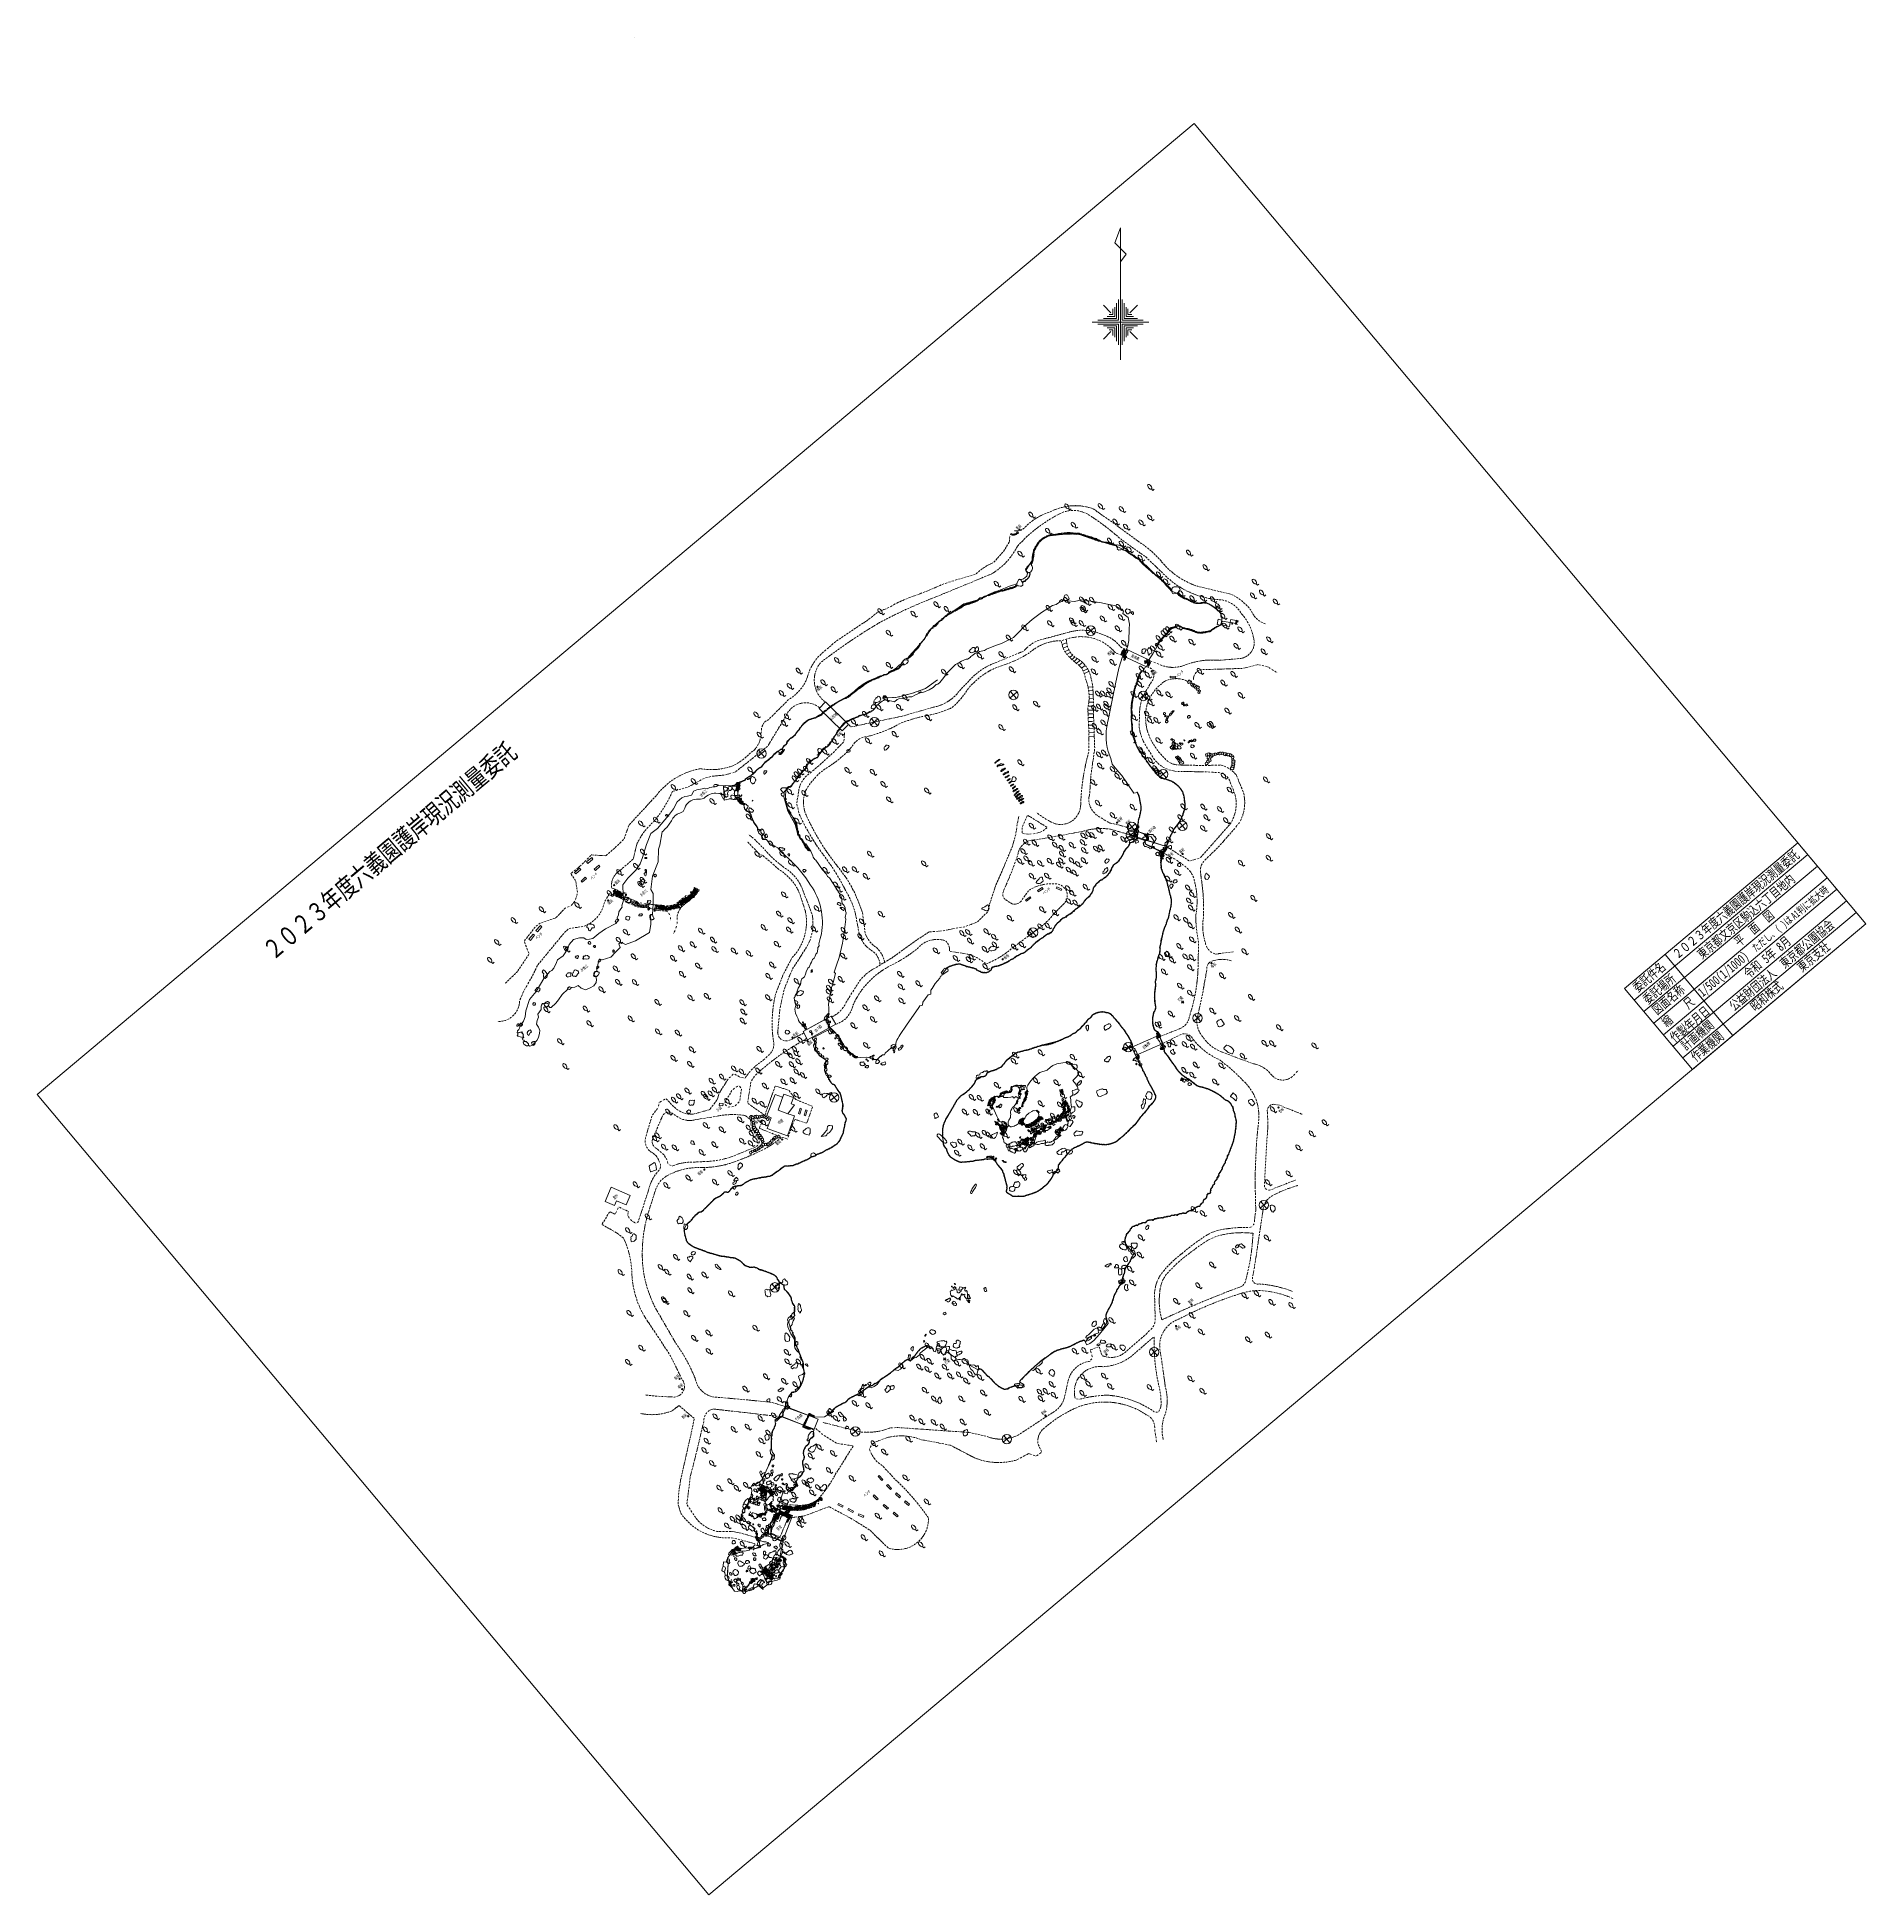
# Model space of a CAD drawing. Header units: metres. Extents: x -10443 to -4073, y -33280 to -26846.
# Drawn here: x -8122.3 to -7637.4, y -29814.5 to -29321.9 of the extents above; entities that cross this region are included whole.
import ezdxf
from ezdxf.enums import TextEntityAlignment as Align

# ---------------------------------------------------------------- set-up
doc = ezdxf.new("R2010")
doc.units = ezdxf.units.M
doc.header["$MEASUREMENT"] = 0
doc.linetypes.add('CONTINUOUS_1', pattern=[0])
doc.linetypes.add('CONTINUOUS_2', pattern=[0])
for name, color, linetype, lineweight in [('メッシュ', 241, 'CONTINUOUS_2', 18), ('図枠', 241, 'CONTINUOUS_2', 18), ('園路', 241, 'CONTINUOUS_2', 18), ('基準点', 254, 'CONTINUOUS_2', 18), ('木', 254, 'CONTINUOUS_2', 18), ('木材', 241, 'CONTINUOUS_2', 18), ('構造物', 241, 'CONTINUOUS_2', 18), ('石', 241, 'CONTINUOUS_2', 18), ('護岸', 241, 'CONTINUOUS_2', 18)]:
    doc.layers.add(name, color=color, linetype=linetype, lineweight=lineweight)
doc.styles.add('MS Gothic', font='MS Gothic.ttf')
doc.styles.add('MS Mincho', font='MS Mincho.ttf')

msp = doc.modelspace()

# ---------------------------------------------------------------- hatches: boundary and pattern name
at = {"layer": '園路', "linetype": 'CONTINUOUS_1', "lineweight": 18}
for points in [[(-7964.01, -29321.96, 1), (-7964.02, -29321.96, 1)], [(-7856.04, -29448.76, 1), (-7856.06, -29448.76, 1)], [(-7855.32, -29448.43, 1), (-7855.34, -29448.43, 1)], [(-7854.59, -29448.14, 1), (-7854.6, -29448.14, 1)], [(-7853.84, -29447.89, 1), (-7853.86, -29447.89, 1)], [(-7853.14, -29447.54, 1), (-7853.15, -29447.54, 1)], [(-7852.41, -29447.22, 1), (-7852.43, -29447.22, 1)], [(-7852.04, -29448.79, 1), (-7852.06, -29448.79, 1)], [(-7851.67, -29446.95, 1), (-7851.69, -29446.95, 1)], [(-7851.35, -29448.42, 1), (-7851.37, -29448.42, 1)], [(-7850.92, -29446.71, 1), (-7850.94, -29446.71, 1)], [(-7850.64, -29448.07, 1), (-7850.65, -29448.07, 1)], [(-7850.16, -29446.52, 1), (-7850.17, -29446.52, 1)], [(-7849.89, -29447.79, 1), (-7849.9, -29447.79, 1)], [(-7849.38, -29446.37, 1), (-7849.4, -29446.37, 1)], [(-7849.11, -29447.58, 1), (-7849.13, -29447.58, 1)], [(-7848.6, -29446.26, 1), (-7848.61, -29446.26, 1)], [(-7848.32, -29447.46, 1), (-7848.34, -29447.46, 1)], [(-7847.81, -29446.2, 1), (-7847.83, -29446.2, 1)], [(-7847.53, -29447.42, 1), (-7847.54, -29447.42, 1)], [(-7847.02, -29446.17, 1), (-7847.04, -29446.17, 1)], [(-7846.73, -29447.47, 1), (-7846.74, -29447.47, 1)], [(-7846.23, -29446.19, 1), (-7846.25, -29446.19, 1)], [(-7845.94, -29447.59, 1), (-7845.95, -29447.59, 1)], [(-7845.45, -29446.26, 1), (-7845.46, -29446.26, 1)], [(-7845.16, -29447.8, 1), (-7845.18, -29447.8, 1)], [(-7844.67, -29446.37, 1), (-7844.68, -29446.37, 1)], [(-7844.42, -29448.08, 1), (-7844.43, -29448.08, 1)], [(-7843.89, -29446.52, 1), (-7843.91, -29446.52, 1)], [(-7843.7, -29448.44, 1), (-7843.72, -29448.44, 1)], [(-7843.13, -29446.71, 1), (-7843.14, -29446.71, 1)], [(-7843.06, -29448.85, 1), (-7843.08, -29448.85, 1)], [(-7842.37, -29446.94, 1), (-7842.39, -29446.94, 1)], [(-7841.72, -29447.39, 1), (-7841.74, -29447.39, 1)], [(-7841.08, -29447.84, 1), (-7841.09, -29447.84, 1)], [(-7840.43, -29448.29, 1), (-7840.44, -29448.29, 1)], [(-7839.78, -29448.75, 1), (-7839.8, -29448.75, 1)], [(-7863.24, -29452.81, 1), (-7863.26, -29452.81, 1)], [(-7862.49, -29452.88, 1), (-7862.51, -29452.88, 1)], [(-7861.75, -29452.76, 1), (-7861.76, -29452.76, 1)], [(-7861.05, -29452.47, 1), (-7861.07, -29452.47, 1)], [(-7860.45, -29452.01, 1), (-7860.47, -29452.01, 1)], [(-7859.9, -29451.45, 1), (-7859.92, -29451.45, 1)], [(-7859.32, -29450.92, 1), (-7859.34, -29450.92, 1)], [(-7859.09, -29453.67, 1), (-7859.1, -29453.67, 1)], [(-7858.71, -29450.42, 1), (-7858.73, -29450.42, 1)], [(-7858.49, -29453.17, 1), (-7858.51, -29453.17, 1)], [(-7858.08, -29449.95, 1), (-7858.09, -29449.95, 1)], [(-7857.89, -29452.67, 1), (-7857.91, -29452.67, 1)], [(-7857.42, -29449.52, 1), (-7857.43, -29449.52, 1)], [(-7857.28, -29452.18, 1), (-7857.29, -29452.18, 1)], [(-7856.74, -29449.12, 1), (-7856.76, -29449.12, 1)], [(-7856.66, -29451.71, 1), (-7856.67, -29451.71, 1)], [(-7856.02, -29451.25, 1), (-7856.04, -29451.25, 1)], [(-7855.38, -29450.81, 1), (-7855.4, -29450.81, 1)], [(-7854.73, -29450.38, 1), (-7854.75, -29450.38, 1)], [(-7854.07, -29449.96, 1), (-7854.09, -29449.96, 1)], [(-7853.4, -29449.55, 1), (-7853.42, -29449.55, 1)], [(-7852.73, -29449.16, 1), (-7852.74, -29449.16, 1)], [(-7842.42, -29449.27, 1), (-7842.44, -29449.27, 1)], [(-7841.79, -29449.7, 1), (-7841.81, -29449.7, 1)], [(-7841.17, -29450.13, 1), (-7841.18, -29450.13, 1)], [(-7840.54, -29450.57, 1), (-7840.56, -29450.57, 1)], [(-7839.93, -29451.02, 1), (-7839.94, -29451.02, 1)], [(-7839.32, -29451.47, 1), (-7839.33, -29451.47, 1)], [(-7839.13, -29449.2, 1), (-7839.15, -29449.2, 1)], [(-7838.71, -29451.94, 1), (-7838.73, -29451.94, 1)], [(-7838.49, -29449.65, 1), (-7838.5, -29449.65, 1)], [(-7838.11, -29452.41, 1), (-7838.13, -29452.41, 1)], [(-7837.84, -29450.1, 1), (-7837.85, -29450.1, 1)], [(-7837.52, -29452.88, 1), (-7837.53, -29452.88, 1)], [(-7837.23, -29450.55, 1), (-7837.24, -29450.55, 1)], [(-7836.93, -29453.37, 1), (-7836.94, -29453.37, 1)], [(-7836.61, -29451.01, 1), (-7836.63, -29451.01, 1)], [(-7836.35, -29453.86, 1), (-7836.36, -29453.86, 1)], [(-7836, -29451.46, 1), (-7836.01, -29451.46, 1)], [(-7835.39, -29451.91, 1), (-7835.4, -29451.91, 1)], [(-7834.77, -29452.37, 1), (-7834.79, -29452.37, 1)], [(-7834.16, -29452.82, 1), (-7834.18, -29452.82, 1)], [(-7833.55, -29453.27, 1), (-7833.56, -29453.27, 1)], [(-7832.93, -29453.72, 1), (-7832.95, -29453.72, 1)], [(-7866.14, -29458.42, 1), (-7866.16, -29458.42, 1)], [(-7865.74, -29457.75, 1), (-7865.75, -29457.75, 1)], [(-7865.33, -29457.08, 1), (-7865.35, -29457.08, 1)], [(-7864.93, -29456.41, 1), (-7864.94, -29456.41, 1)], [(-7864.52, -29455.74, 1), (-7864.54, -29455.74, 1)], [(-7864.46, -29454.96, 1), (-7864.47, -29454.96, 1)], [(-7864.39, -29454.19, 1), (-7864.4, -29454.19, 1)], [(-7863.18, -29458.33, 1), (-7863.19, -29458.33, 1)], [(-7862.78, -29457.66, 1), (-7862.79, -29457.66, 1)], [(-7862.41, -29456.98, 1), (-7862.42, -29456.98, 1)], [(-7861.88, -29456.4, 1), (-7861.9, -29456.4, 1)], [(-7861.34, -29455.83, 1), (-7861.36, -29455.83, 1)], [(-7860.8, -29455.27, 1), (-7860.81, -29455.27, 1)], [(-7860.24, -29454.73, 1), (-7860.25, -29454.73, 1)], [(-7859.67, -29454.2, 1), (-7859.68, -29454.2, 1)], [(-7835.77, -29454.35, 1), (-7835.78, -29454.35, 1)], [(-7835.2, -29454.86, 1), (-7835.21, -29454.86, 1)], [(-7834.6, -29455.31, 1), (-7834.61, -29455.31, 1)], [(-7834, -29455.76, 1), (-7834.01, -29455.76, 1)], [(-7833.39, -29456.2, 1), (-7833.41, -29456.2, 1)], [(-7832.78, -29456.65, 1), (-7832.8, -29456.65, 1)], [(-7832.32, -29454.18, 1), (-7832.34, -29454.18, 1)], [(-7832.18, -29457.09, 1), (-7832.19, -29457.09, 1)], [(-7831.71, -29454.63, 1), (-7831.72, -29454.63, 1)], [(-7831.56, -29457.52, 1), (-7831.58, -29457.52, 1)], [(-7831.09, -29455.08, 1), (-7831.11, -29455.08, 1)], [(-7830.95, -29457.95, 1), (-7830.96, -29457.95, 1)], [(-7830.48, -29455.54, 1), (-7830.5, -29455.54, 1)], [(-7830.33, -29458.38, 1), (-7830.35, -29458.38, 1)], [(-7829.85, -29455.95, 1), (-7829.87, -29455.95, 1)], [(-7829.71, -29458.8, 1), (-7829.73, -29458.8, 1)], [(-7829.23, -29456.38, 1), (-7829.25, -29456.38, 1)], [(-7828.62, -29456.83, 1), (-7828.64, -29456.83, 1)], [(-7828.03, -29457.29, 1), (-7828.04, -29457.29, 1)], [(-7827.44, -29457.76, 1), (-7827.46, -29457.76, 1)], [(-7826.87, -29458.25, 1), (-7826.89, -29458.25, 1)], [(-7826.32, -29458.76, 1), (-7826.33, -29458.76, 1)], [(-7872.82, -29463.78, 1), (-7872.83, -29463.78, 1)], [(-7872.2, -29463.27, 1), (-7872.21, -29463.27, 1)], [(-7871.55, -29462.79, 1), (-7871.56, -29462.79, 1)], [(-7870.88, -29462.35, 1), (-7870.89, -29462.35, 1)], [(-7870.18, -29461.95, 1), (-7870.2, -29461.95, 1)], [(-7869.47, -29461.58, 1), (-7869.48, -29461.58, 1)], [(-7868.74, -29461.25, 1), (-7868.75, -29461.25, 1)], [(-7868.22, -29460.68, 1), (-7868.23, -29460.68, 1)], [(-7867.92, -29463.39, 1), (-7867.94, -29463.39, 1)], [(-7867.7, -29460.12, 1), (-7867.71, -29460.12, 1)], [(-7867.3, -29462.93, 1), (-7867.32, -29462.93, 1)], [(-7867.18, -29459.55, 1), (-7867.2, -29459.55, 1)], [(-7866.7, -29462.43, 1), (-7866.72, -29462.43, 1)], [(-7866.66, -29458.98, 1), (-7866.68, -29458.98, 1)], [(-7866.13, -29461.91, 1), (-7866.14, -29461.91, 1)], [(-7865.57, -29461.37, 1), (-7865.59, -29461.37, 1)], [(-7865.04, -29460.8, 1), (-7865.06, -29460.8, 1)], [(-7864.54, -29460.21, 1), (-7864.55, -29460.21, 1)], [(-7864.06, -29459.6, 1), (-7864.07, -29459.6, 1)], [(-7863.6, -29458.97, 1), (-7863.62, -29458.97, 1)], [(-7829.09, -29459.23, 1), (-7829.1, -29459.23, 1)], [(-7828.47, -29459.64, 1), (-7828.48, -29459.64, 1)], [(-7827.88, -29460.2, 1), (-7827.9, -29460.2, 1)], [(-7827.3, -29460.76, 1), (-7827.32, -29460.76, 1)], [(-7826.72, -29461.32, 1), (-7826.74, -29461.32, 1)], [(-7826.14, -29461.87, 1), (-7826.15, -29461.87, 1)], [(-7825.77, -29459.28, 1), (-7825.79, -29459.28, 1)], [(-7825.56, -29462.43, 1), (-7825.57, -29462.43, 1)], [(-7825.24, -29459.82, 1), (-7825.25, -29459.82, 1)], [(-7824.98, -29462.99, 1), (-7824.99, -29462.99, 1)], [(-7824.72, -29460.36, 1), (-7824.74, -29460.36, 1)], [(-7824.39, -29463.54, 1), (-7824.41, -29463.54, 1)], [(-7824.22, -29460.92, 1), (-7824.23, -29460.92, 1)], [(-7823.73, -29461.51, 1), (-7823.74, -29461.51, 1)], [(-7823.21, -29462.08, 1), (-7823.23, -29462.08, 1)], [(-7822.68, -29462.63, 1), (-7822.69, -29462.63, 1)], [(-7822.12, -29463.16, 1), (-7822.14, -29463.16, 1)], [(-7821.55, -29463.66, 1), (-7821.56, -29463.66, 1)], [(-7886.04, -29468.67, 1), (-7886.05, -29468.67, 1)], [(-7885.32, -29468.37, 1), (-7885.33, -29468.37, 1)], [(-7884.6, -29468.06, 1), (-7884.61, -29468.06, 1)], [(-7883.88, -29467.75, 1), (-7883.89, -29467.75, 1)], [(-7883.16, -29467.44, 1), (-7883.17, -29467.44, 1)], [(-7882.44, -29467.14, 1), (-7882.45, -29467.14, 1)], [(-7881.72, -29466.83, 1), (-7881.73, -29466.83, 1)], [(-7880.83, -29466.55, 1), (-7880.84, -29466.55, 1)], [(-7879.94, -29466.27, 1), (-7879.95, -29466.27, 1)], [(-7879.67, -29468.57, 1), (-7879.69, -29468.57, 1)], [(-7879.05, -29466, 1), (-7879.06, -29466, 1)], [(-7878.97, -29468.28, 1), (-7878.99, -29468.28, 1)], [(-7878.28, -29467.99, 1), (-7878.29, -29467.99, 1)], [(-7878.16, -29465.72, 1), (-7878.17, -29465.72, 1)], [(-7877.58, -29467.71, 1), (-7877.59, -29467.71, 1)], [(-7877.37, -29465.49, 1), (-7877.38, -29465.49, 1)], [(-7876.88, -29467.42, 1), (-7876.9, -29467.42, 1)], [(-7876.58, -29465.25, 1), (-7876.59, -29465.25, 1)], [(-7876.19, -29467.13, 1), (-7876.2, -29467.13, 1)], [(-7875.79, -29465.02, 1), (-7875.8, -29465.02, 1)], [(-7875.49, -29466.84, 1), (-7875.5, -29466.84, 1)], [(-7874.99, -29464.79, 1), (-7875.01, -29464.79, 1)], [(-7874.79, -29466.55, 1), (-7874.81, -29466.55, 1)], [(-7874.2, -29464.56, 1), (-7874.22, -29464.56, 1)], [(-7874.09, -29466.27, 1), (-7874.11, -29466.27, 1)], [(-7873.41, -29464.32, 1), (-7873.43, -29464.32, 1)], [(-7873.4, -29465.98, 1), (-7873.41, -29465.98, 1)], [(-7872.7, -29465.69, 1), (-7872.72, -29465.69, 1)], [(-7872, -29465.4, 1), (-7872.02, -29465.4, 1)], [(-7871.31, -29465.12, 1), (-7871.32, -29465.12, 1)], [(-7870.61, -29464.83, 1), (-7870.62, -29464.83, 1)], [(-7869.91, -29464.54, 1), (-7869.93, -29464.54, 1)], [(-7869.22, -29464.25, 1), (-7869.23, -29464.25, 1)], [(-7868.56, -29463.84, 1), (-7868.57, -29463.84, 1)], [(-7823.81, -29464.1, 1), (-7823.83, -29464.1, 1)], [(-7823.23, -29464.66, 1), (-7823.25, -29464.66, 1)], [(-7822.68, -29465.18, 1), (-7822.7, -29465.18, 1)], [(-7822.11, -29465.69, 1), (-7822.13, -29465.69, 1)], [(-7821.53, -29466.17, 1), (-7821.54, -29466.17, 1)], [(-7820.96, -29464.15, 1), (-7820.97, -29464.15, 1)], [(-7820.93, -29466.64, 1), (-7820.94, -29466.64, 1)], [(-7820.34, -29464.61, 1), (-7820.36, -29464.61, 1)], [(-7820.31, -29467.08, 1), (-7820.33, -29467.08, 1)], [(-7819.72, -29465.05, 1), (-7819.73, -29465.05, 1)], [(-7819.69, -29467.5, 1), (-7819.7, -29467.5, 1)], [(-7819.07, -29465.47, 1), (-7819.09, -29465.47, 1)], [(-7819.04, -29467.91, 1), (-7819.06, -29467.91, 1)], [(-7818.41, -29465.86, 1), (-7818.43, -29465.86, 1)], [(-7818.39, -29468.29, 1), (-7818.4, -29468.29, 1)], [(-7817.74, -29466.22, 1), (-7817.76, -29466.22, 1)], [(-7817.72, -29468.65, 1), (-7817.73, -29468.65, 1)], [(-7817.06, -29466.56, 1), (-7817.07, -29466.56, 1)], [(-7816.36, -29466.88, 1), (-7816.37, -29466.88, 1)], [(-7815.65, -29467.17, 1), (-7815.66, -29467.17, 1)], [(-7814.93, -29467.43, 1), (-7814.94, -29467.43, 1)], [(-7814.2, -29467.67, 1), (-7814.21, -29467.67, 1)], [(-7813.43, -29467.84, 1), (-7813.45, -29467.84, 1)], [(-7812.67, -29468.02, 1), (-7812.68, -29468.02, 1)], [(-7811.9, -29468.2, 1), (-7811.91, -29468.2, 1)], [(-7811.13, -29468.38, 1), (-7811.15, -29468.38, 1)], [(-7810.37, -29468.56, 1), (-7810.38, -29468.56, 1)], [(-7897.07, -29473.41, 1), (-7897.08, -29473.41, 1)], [(-7896.29, -29473.1, 1), (-7896.31, -29473.1, 1)], [(-7895.43, -29472.59, 1), (-7895.44, -29472.59, 1)], [(-7894.56, -29472.07, 1), (-7894.58, -29472.07, 1)], [(-7893.75, -29471.71, 1), (-7893.77, -29471.71, 1)], [(-7892.95, -29471.35, 1), (-7892.96, -29471.35, 1)], [(-7892.14, -29470.98, 1), (-7892.15, -29470.98, 1)], [(-7891.67, -29473.58, 1), (-7891.69, -29473.58, 1)], [(-7891.37, -29470.7, 1), (-7891.38, -29470.7, 1)], [(-7890.97, -29473.26, 1), (-7890.98, -29473.26, 1)], [(-7890.6, -29470.41, 1), (-7890.62, -29470.41, 1)], [(-7890.27, -29472.95, 1), (-7890.28, -29472.95, 1)], [(-7889.83, -29470.12, 1), (-7889.85, -29470.12, 1)], [(-7889.56, -29472.64, 1), (-7889.57, -29472.64, 1)], [(-7889.06, -29469.84, 1), (-7889.08, -29469.84, 1)], [(-7888.85, -29472.33, 1), (-7888.87, -29472.33, 1)], [(-7888.3, -29469.55, 1), (-7888.31, -29469.55, 1)], [(-7888.14, -29472.03, 1), (-7888.16, -29472.03, 1)], [(-7887.53, -29469.27, 1), (-7887.54, -29469.27, 1)], [(-7887.43, -29471.73, 1), (-7887.45, -29471.73, 1)], [(-7886.76, -29468.98, 1), (-7886.78, -29468.98, 1)], [(-7886.72, -29471.43, 1), (-7886.73, -29471.43, 1)], [(-7886.01, -29471.14, 1), (-7886.02, -29471.14, 1)], [(-7885.29, -29470.86, 1), (-7885.3, -29470.86, 1)], [(-7884.57, -29470.57, 1), (-7884.59, -29470.57, 1)], [(-7883.85, -29470.3, 1), (-7883.87, -29470.3, 1)], [(-7883.16, -29470.01, 1), (-7883.17, -29470.01, 1)], [(-7882.46, -29469.72, 1), (-7882.47, -29469.72, 1)], [(-7881.76, -29469.43, 1), (-7881.78, -29469.43, 1)], [(-7881.06, -29469.15, 1), (-7881.08, -29469.15, 1)], [(-7880.37, -29468.86, 1), (-7880.38, -29468.86, 1)], [(-7817.04, -29468.98, 1), (-7817.05, -29468.98, 1)], [(-7816.34, -29469.29, 1), (-7816.36, -29469.29, 1)], [(-7815.64, -29469.58, 1), (-7815.66, -29469.58, 1)], [(-7814.93, -29469.85, 1), (-7814.95, -29469.85, 1)], [(-7814.21, -29470.09, 1), (-7814.23, -29470.09, 1)], [(-7813.49, -29470.31, 1), (-7813.5, -29470.31, 1)], [(-7812.75, -29470.5, 1), (-7812.77, -29470.5, 1)], [(-7812.01, -29470.67, 1), (-7812.03, -29470.67, 1)], [(-7811.27, -29470.82, 1), (-7811.28, -29470.82, 1)], [(-7810.52, -29470.93, 1), (-7810.53, -29470.93, 1)], [(-7809.76, -29471.03, 1), (-7809.78, -29471.03, 1)], [(-7809.6, -29468.74, 1), (-7809.61, -29468.74, 1)], [(-7809.01, -29471.1, 1), (-7809.02, -29471.1, 1)], [(-7808.83, -29468.92, 1), (-7808.85, -29468.92, 1)], [(-7808.25, -29471.14, 1), (-7808.27, -29471.14, 1)], [(-7808.07, -29469.1, 1), (-7808.08, -29469.1, 1)], [(-7807.46, -29471.32, 1), (-7807.47, -29471.32, 1)], [(-7807.3, -29469.28, 1), (-7807.31, -29469.28, 1)], [(-7806.69, -29471.58, 1), (-7806.7, -29471.58, 1)], [(-7806.53, -29469.46, 1), (-7806.55, -29469.46, 1)], [(-7805.95, -29471.93, 1), (-7805.96, -29471.93, 1)], [(-7805.77, -29469.64, 1), (-7805.78, -29469.64, 1)], [(-7805.25, -29472.35, 1), (-7805.27, -29472.35, 1)], [(-7805.07, -29469.98, 1), (-7805.09, -29469.98, 1)], [(-7804.61, -29472.85, 1), (-7804.62, -29472.85, 1)], [(-7804.4, -29470.36, 1), (-7804.41, -29470.36, 1)], [(-7804.02, -29473.41, 1), (-7804.04, -29473.41, 1)], [(-7803.74, -29470.78, 1), (-7803.76, -29470.78, 1)], [(-7803.12, -29471.24, 1), (-7803.13, -29471.24, 1)], [(-7802.51, -29471.73, 1), (-7802.53, -29471.73, 1)], [(-7801.94, -29472.25, 1), (-7801.95, -29472.25, 1)], [(-7801.39, -29472.8, 1), (-7801.41, -29472.8, 1)], [(-7800.88, -29473.38, 1), (-7800.9, -29473.38, 1)], [(-7905.18, -29478.57, 1), (-7905.19, -29478.57, 1)], [(-7904.52, -29478.14, 1), (-7904.53, -29478.14, 1)], [(-7903.86, -29477.7, 1), (-7903.88, -29477.7, 1)], [(-7903.2, -29477.27, 1), (-7903.22, -29477.27, 1)], [(-7902.55, -29476.83, 1), (-7902.56, -29476.83, 1)], [(-7901.89, -29476.4, 1), (-7901.9, -29476.4, 1)], [(-7901.26, -29475.89, 1), (-7901.28, -29475.89, 1)], [(-7901.23, -29478.56, 1), (-7901.24, -29478.56, 1)], [(-7900.64, -29475.37, 1), (-7900.65, -29475.37, 1)], [(-7900.57, -29478.16, 1), (-7900.59, -29478.16, 1)], [(-7900.01, -29474.86, 1), (-7900.02, -29474.86, 1)], [(-7899.92, -29477.76, 1), (-7899.93, -29477.76, 1)], [(-7899.38, -29474.35, 1), (-7899.4, -29474.35, 1)], [(-7899.26, -29477.36, 1), (-7899.28, -29477.36, 1)], [(-7898.61, -29474.04, 1), (-7898.63, -29474.04, 1)], [(-7898.58, -29477, 1), (-7898.6, -29477, 1)], [(-7897.9, -29476.64, 1), (-7897.92, -29476.64, 1)], [(-7897.84, -29473.73, 1), (-7897.85, -29473.73, 1)], [(-7897.22, -29476.28, 1), (-7897.23, -29476.28, 1)], [(-7896.53, -29475.93, 1), (-7896.55, -29475.93, 1)], [(-7895.84, -29475.58, 1), (-7895.86, -29475.58, 1)], [(-7895.15, -29475.24, 1), (-7895.17, -29475.24, 1)], [(-7894.46, -29474.9, 1), (-7894.47, -29474.9, 1)], [(-7893.77, -29474.57, 1), (-7893.78, -29474.57, 1)], [(-7893.07, -29474.23, 1), (-7893.08, -29474.23, 1)], [(-7892.37, -29473.91, 1), (-7892.39, -29473.91, 1)], [(-7803.5, -29474.04, 1), (-7803.51, -29474.04, 1)], [(-7803.04, -29474.71, 1), (-7803.06, -29474.71, 1)], [(-7802.5, -29475.34, 1), (-7802.52, -29475.34, 1)], [(-7802.01, -29476, 1), (-7802.02, -29476, 1)], [(-7801.55, -29476.68, 1), (-7801.56, -29476.68, 1)], [(-7801.13, -29477.4, 1), (-7801.15, -29477.4, 1)], [(-7800.76, -29478.14, 1), (-7800.78, -29478.14, 1)], [(-7800.4, -29473.99, 1), (-7800.42, -29473.99, 1)], [(-7800.07, -29474.68, 1), (-7800.09, -29474.68, 1)], [(-7799.66, -29475.32, 1), (-7799.67, -29475.32, 1)], [(-7799.16, -29475.91, 1), (-7799.18, -29475.91, 1)], [(-7798.6, -29476.43, 1), (-7798.62, -29476.43, 1)], [(-7797.98, -29476.88, 1), (-7797.99, -29476.88, 1)], [(-7797.3, -29477.24, 1), (-7797.32, -29477.24, 1)], [(-7796.59, -29477.51, 1), (-7796.6, -29477.51, 1)], [(-7911.72, -29483.17, 1), (-7911.73, -29483.17, 1)], [(-7911.08, -29482.61, 1), (-7911.09, -29482.61, 1)], [(-7910.44, -29482.06, 1), (-7910.45, -29482.06, 1)], [(-7909.78, -29481.62, 1), (-7909.79, -29481.62, 1)], [(-7909.12, -29481.19, 1), (-7909.14, -29481.19, 1)], [(-7908.46, -29480.75, 1), (-7908.48, -29480.75, 1)], [(-7908.28, -29483.18, 1), (-7908.3, -29483.18, 1)], [(-7907.81, -29480.32, 1), (-7907.82, -29480.32, 1)], [(-7907.65, -29482.74, 1), (-7907.67, -29482.74, 1)], [(-7907.15, -29479.88, 1), (-7907.16, -29479.88, 1)], [(-7907.02, -29482.31, 1), (-7907.03, -29482.31, 1)], [(-7906.49, -29479.44, 1), (-7906.51, -29479.44, 1)], [(-7906.38, -29481.88, 1), (-7906.4, -29481.88, 1)], [(-7905.83, -29479.01, 1), (-7905.85, -29479.01, 1)], [(-7905.74, -29481.45, 1), (-7905.76, -29481.45, 1)], [(-7905.11, -29481.03, 1), (-7905.12, -29481.03, 1)], [(-7904.46, -29480.61, 1), (-7904.48, -29480.61, 1)], [(-7903.82, -29480.19, 1), (-7903.84, -29480.19, 1)], [(-7903.18, -29479.78, 1), (-7903.19, -29479.78, 1)], [(-7902.53, -29479.37, 1), (-7902.54, -29479.37, 1)], [(-7901.88, -29478.96, 1), (-7901.89, -29478.96, 1)], [(-7859.46, -29483.49, 1), (-7859.47, -29483.49, 1)], [(-7858.77, -29482.94, 1), (-7858.78, -29482.94, 1)], [(-7858.05, -29482.43, 1), (-7858.06, -29482.43, 1)], [(-7857.26, -29482.11, 1), (-7857.28, -29482.11, 1)], [(-7856.59, -29483.38, 1), (-7856.61, -29483.38, 1)], [(-7856.47, -29481.8, 1), (-7856.49, -29481.8, 1)], [(-7855.91, -29483.05, 1), (-7855.92, -29483.05, 1)], [(-7855.68, -29481.58, 1), (-7855.69, -29481.58, 1)], [(-7855.2, -29482.76, 1), (-7855.21, -29482.76, 1)], [(-7854.88, -29481.37, 1), (-7854.9, -29481.37, 1)], [(-7854.47, -29482.51, 1), (-7854.49, -29482.51, 1)], [(-7854.09, -29481.16, 1), (-7854.11, -29481.16, 1)], [(-7853.73, -29482.31, 1), (-7853.75, -29482.31, 1)], [(-7853.3, -29480.94, 1), (-7853.31, -29480.94, 1)], [(-7852.98, -29482.16, 1), (-7853, -29482.16, 1)], [(-7852.5, -29480.73, 1), (-7852.52, -29480.73, 1)], [(-7852.23, -29482.05, 1), (-7852.24, -29482.05, 1)], [(-7851.71, -29480.52, 1), (-7851.73, -29480.52, 1)], [(-7851.46, -29481.99, 1), (-7851.48, -29481.99, 1)], [(-7850.92, -29480.3, 1), (-7850.93, -29480.3, 1)], [(-7850.73, -29482, 1), (-7850.74, -29482, 1)], [(-7850.7, -29481.97, 1), (-7850.71, -29481.97, 1)], [(-7850.59, -29482.88, 1), (-7850.6, -29482.88, 1)], [(-7850.12, -29480.09, 1), (-7850.14, -29480.09, 1)], [(-7849.88, -29481.68, 1), (-7849.89, -29481.68, 1)], [(-7849.33, -29479.88, 1), (-7849.34, -29479.88, 1)], [(-7849.33, -29481.55, 1), (-7849.34, -29481.55, 1)], [(-7849.32, -29482.36, 1), (-7849.34, -29482.36, 1)], [(-7849.19, -29483.17, 1), (-7849.21, -29483.17, 1)], [(-7849.04, -29481.44, 1), (-7849.06, -29481.44, 1)], [(-7848.54, -29479.66, 1), (-7848.55, -29479.66, 1)], [(-7848.19, -29481.24, 1), (-7848.21, -29481.24, 1)], [(-7847.78, -29479.48, 1), (-7847.8, -29479.48, 1)], [(-7847.34, -29481.08, 1), (-7847.35, -29481.08, 1)], [(-7847.02, -29479.35, 1), (-7847.04, -29479.35, 1)], [(-7846.47, -29480.97, 1), (-7846.49, -29480.97, 1)], [(-7846.25, -29479.26, 1), (-7846.27, -29479.26, 1)], [(-7845.61, -29480.89, 1), (-7845.62, -29480.89, 1)], [(-7845.48, -29479.21, 1), (-7845.49, -29479.21, 1)], [(-7844.79, -29480.91, 1), (-7844.8, -29480.91, 1)], [(-7844.7, -29479.21, 1), (-7844.72, -29479.21, 1)], [(-7843.97, -29480.99, 1), (-7843.99, -29480.99, 1)], [(-7843.93, -29479.26, 1), (-7843.94, -29479.26, 1)], [(-7843.16, -29481.12, 1), (-7843.18, -29481.12, 1)], [(-7843.16, -29479.36, 1), (-7843.17, -29479.36, 1)], [(-7842.4, -29479.5, 1), (-7842.41, -29479.5, 1)], [(-7842.37, -29481.31, 1), (-7842.38, -29481.31, 1)], [(-7841.64, -29479.68, 1), (-7841.66, -29479.68, 1)], [(-7841.59, -29481.55, 1), (-7841.6, -29481.55, 1)], [(-7840.9, -29479.91, 1), (-7840.92, -29479.91, 1)], [(-7840.82, -29481.84, 1), (-7840.84, -29481.84, 1)], [(-7840.18, -29480.19, 1), (-7840.19, -29480.19, 1)], [(-7840.08, -29482.19, 1), (-7840.1, -29482.19, 1)], [(-7839.47, -29480.5, 1), (-7839.49, -29480.5, 1)], [(-7839.37, -29482.59, 1), (-7839.38, -29482.59, 1)], [(-7838.76, -29480.76, 1), (-7838.77, -29480.76, 1)], [(-7838.68, -29483.04, 1), (-7838.7, -29483.04, 1)], [(-7838.07, -29481.07, 1), (-7838.09, -29481.07, 1)], [(-7837.41, -29481.45, 1), (-7837.43, -29481.45, 1)], [(-7836.79, -29481.88, 1), (-7836.8, -29481.88, 1)], [(-7836.2, -29482.36, 1), (-7836.22, -29482.36, 1)], [(-7835.66, -29482.89, 1), (-7835.68, -29482.89, 1)], [(-7835.17, -29483.47, 1), (-7835.19, -29483.47, 1)], [(-7800.44, -29478.9, 1), (-7800.45, -29478.9, 1)], [(-7800.16, -29479.68, 1), (-7800.17, -29479.68, 1)], [(-7799.93, -29480.47, 1), (-7799.94, -29480.47, 1)], [(-7799.75, -29481.27, 1), (-7799.76, -29481.27, 1)], [(-7799.6, -29482.02, 1), (-7799.62, -29482.02, 1)], [(-7799.59, -29482.77, 1), (-7799.61, -29482.77, 1)], [(-7916.43, -29487.89, 1), (-7916.45, -29487.89, 1)], [(-7915.97, -29487.22, 1), (-7915.98, -29487.22, 1)], [(-7915.46, -29486.57, 1), (-7915.48, -29486.57, 1)], [(-7914.96, -29488.32, 1), (-7914.98, -29488.32, 1)], [(-7914.92, -29485.96, 1), (-7914.93, -29485.96, 1)], [(-7914.48, -29487.69, 1), (-7914.49, -29487.69, 1)], [(-7914.28, -29485.4, 1), (-7914.29, -29485.4, 1)], [(-7913.87, -29487.22, 1), (-7913.88, -29487.22, 1)], [(-7913.64, -29484.85, 1), (-7913.65, -29484.85, 1)], [(-7913.26, -29486.76, 1), (-7913.27, -29486.76, 1)], [(-7913, -29484.29, 1), (-7913.01, -29484.29, 1)], [(-7912.64, -29486.3, 1), (-7912.66, -29486.3, 1)], [(-7912.36, -29483.73, 1), (-7912.37, -29483.73, 1)], [(-7912.03, -29485.85, 1), (-7912.04, -29485.85, 1)], [(-7911.41, -29485.4, 1), (-7911.42, -29485.4, 1)], [(-7910.79, -29484.95, 1), (-7910.8, -29484.95, 1)], [(-7910.16, -29484.5, 1), (-7910.18, -29484.5, 1)], [(-7909.54, -29484.05, 1), (-7909.55, -29484.05, 1)], [(-7908.91, -29483.61, 1), (-7908.93, -29483.61, 1)], [(-7869.08, -29488.15, 1), (-7869.1, -29488.15, 1)], [(-7868.38, -29487.87, 1), (-7868.39, -29487.87, 1)], [(-7867.66, -29487.58, 1), (-7867.67, -29487.58, 1)], [(-7866.93, -29487.28, 1), (-7866.95, -29487.28, 1)], [(-7866.21, -29486.99, 1), (-7866.22, -29486.99, 1)], [(-7865.49, -29486.69, 1), (-7865.5, -29486.69, 1)], [(-7865.48, -29488.23, 1), (-7865.5, -29488.23, 1)], [(-7864.76, -29486.4, 1), (-7864.78, -29486.4, 1)], [(-7864.74, -29487.96, 1), (-7864.75, -29487.96, 1)], [(-7864.01, -29487.67, 1), (-7864.02, -29487.67, 1)], [(-7863.95, -29486.06, 1), (-7863.97, -29486.06, 1)], [(-7863.28, -29487.36, 1), (-7863.29, -29487.36, 1)], [(-7863.15, -29485.72, 1), (-7863.16, -29485.72, 1)], [(-7862.56, -29487.03, 1), (-7862.58, -29487.03, 1)], [(-7862.34, -29485.39, 1), (-7862.35, -29485.39, 1)], [(-7861.85, -29486.68, 1), (-7861.87, -29486.68, 1)], [(-7861.53, -29485.05, 1), (-7861.54, -29485.05, 1)], [(-7861.15, -29486.32, 1), (-7861.17, -29486.32, 1)], [(-7860.72, -29484.71, 1), (-7860.73, -29484.71, 1)], [(-7860.46, -29485.93, 1), (-7860.48, -29485.93, 1)], [(-7860.11, -29484.08, 1), (-7860.12, -29484.08, 1)], [(-7859.78, -29485.53, 1), (-7859.8, -29485.53, 1)], [(-7859.11, -29485.11, 1), (-7859.13, -29485.11, 1)], [(-7858.52, -29484.62, 1), (-7858.54, -29484.62, 1)], [(-7857.91, -29484.17, 1), (-7857.92, -29484.17, 1)], [(-7857.26, -29483.75, 1), (-7857.28, -29483.75, 1)], [(-7850.33, -29483.73, 1), (-7850.35, -29483.73, 1)], [(-7849.97, -29484.54, 1), (-7849.98, -29484.54, 1)], [(-7849.5, -29485.3, 1), (-7849.51, -29485.3, 1)], [(-7848.95, -29483.95, 1), (-7848.96, -29483.95, 1)], [(-7848.93, -29485.99, 1), (-7848.95, -29485.99, 1)], [(-7848.59, -29484.69, 1), (-7848.6, -29484.69, 1)], [(-7848.35, -29486.57, 1), (-7848.36, -29486.57, 1)], [(-7848.12, -29485.36, 1), (-7848.14, -29485.36, 1)], [(-7847.74, -29487.13, 1), (-7847.76, -29487.13, 1)], [(-7847.56, -29485.95, 1), (-7847.58, -29485.95, 1)], [(-7847.12, -29487.67, 1), (-7847.13, -29487.67, 1)], [(-7846.92, -29486.46, 1), (-7846.93, -29486.46, 1)], [(-7846.47, -29488.19, 1), (-7846.49, -29488.19, 1)], [(-7846.22, -29486.86, 1), (-7846.23, -29486.86, 1)], [(-7845.57, -29487.34, 1), (-7845.58, -29487.34, 1)], [(-7844.97, -29487.88, 1), (-7844.98, -29487.88, 1)], [(-7838.03, -29483.53, 1), (-7838.05, -29483.53, 1)], [(-7837.49, -29484.07, 1), (-7837.5, -29484.07, 1)], [(-7836.94, -29484.61, 1), (-7836.96, -29484.61, 1)], [(-7836.4, -29485.15, 1), (-7836.41, -29485.15, 1)], [(-7835.47, -29485.53, 1), (-7835.48, -29485.53, 1)], [(-7834.54, -29485.91, 1), (-7834.55, -29485.91, 1)], [(-7834.51, -29483.97, 1), (-7834.53, -29483.97, 1)], [(-7833.73, -29484.15, 1), (-7833.75, -29484.15, 1)], [(-7827.41, -29487.22, 1), (-7827.43, -29487.22, 1)], [(-7826.49, -29487.58, 1), (-7826.5, -29487.58, 1)], [(-7825.56, -29487.93, 1), (-7825.57, -29487.93, 1)], [(-7824.63, -29488.28, 1), (-7824.65, -29488.28, 1)], [(-7817.91, -29488.39, 1), (-7817.93, -29488.39, 1)], [(-7817.19, -29488.13, 1), (-7817.21, -29488.13, 1)], [(-7816.46, -29487.9, 1), (-7816.48, -29487.9, 1)], [(-7815.72, -29487.7, 1), (-7815.74, -29487.7, 1)], [(-7814.98, -29487.53, 1), (-7814.99, -29487.53, 1)], [(-7814.23, -29487.38, 1), (-7814.24, -29487.38, 1)], [(-7813.47, -29487.26, 1), (-7813.48, -29487.26, 1)], [(-7812.71, -29487.18, 1), (-7812.72, -29487.18, 1)], [(-7811.94, -29487.12, 1), (-7811.96, -29487.12, 1)], [(-7811.18, -29487.09, 1), (-7811.19, -29487.09, 1)], [(-7810.41, -29487.08, 1), (-7810.43, -29487.08, 1)], [(-7809.65, -29487.11, 1), (-7809.66, -29487.11, 1)], [(-7808.88, -29487.17, 1), (-7808.9, -29487.17, 1)], [(-7808.11, -29487.1, 1), (-7808.13, -29487.1, 1)], [(-7807.34, -29487.04, 1), (-7807.36, -29487.04, 1)], [(-7806.57, -29486.97, 1), (-7806.59, -29486.97, 1)], [(-7805.81, -29486.91, 1), (-7805.82, -29486.91, 1)], [(-7805.04, -29486.84, 1), (-7805.05, -29486.84, 1)], [(-7804.27, -29486.78, 1), (-7804.28, -29486.78, 1)], [(-7803.5, -29486.71, 1), (-7803.51, -29486.71, 1)], [(-7802.75, -29486.58, 1), (-7802.77, -29486.58, 1)], [(-7802.05, -29486.33, 1), (-7802.06, -29486.33, 1)], [(-7801.39, -29485.95, 1), (-7801.41, -29485.95, 1)], [(-7800.82, -29485.46, 1), (-7800.83, -29485.46, 1)], [(-7800.34, -29484.88, 1), (-7800.35, -29484.88, 1)], [(-7799.97, -29484.22, 1), (-7799.98, -29484.22, 1)], [(-7799.71, -29483.51, 1), (-7799.73, -29483.51, 1)], [(-7798.62, -29488.32, 1), (-7798.63, -29488.32, 1)], [(-7918.68, -29493.02, 1), (-7918.69, -29493.02, 1)], [(-7918.35, -29492.31, 1), (-7918.36, -29492.31, 1)], [(-7918.07, -29491.59, 1), (-7918.08, -29491.59, 1)], [(-7917.84, -29490.84, 1), (-7917.86, -29490.84, 1)], [(-7917.56, -29490.07, 1), (-7917.58, -29490.07, 1)], [(-7917.23, -29489.32, 1), (-7917.25, -29489.32, 1)], [(-7916.85, -29488.59, 1), (-7916.87, -29488.59, 1)], [(-7916.23, -29492.02, 1), (-7916.25, -29492.02, 1)], [(-7916.23, -29492.82, 1), (-7916.24, -29492.82, 1)], [(-7916.14, -29491.24, 1), (-7916.16, -29491.24, 1)], [(-7915.97, -29490.46, 1), (-7915.99, -29490.46, 1)], [(-7915.72, -29489.71, 1), (-7915.73, -29489.71, 1)], [(-7915.38, -29488.99, 1), (-7915.39, -29488.99, 1)], [(-7875.7, -29493.12, 1), (-7875.71, -29493.12, 1)], [(-7875.17, -29492.57, 1), (-7875.18, -29492.57, 1)], [(-7874.64, -29492.01, 1), (-7874.65, -29492.01, 1)], [(-7874.16, -29493.29, 1), (-7874.18, -29493.29, 1)], [(-7874.1, -29491.48, 1), (-7874.12, -29491.48, 1)], [(-7873.6, -29492.75, 1), (-7873.62, -29492.75, 1)], [(-7873.54, -29490.96, 1), (-7873.56, -29490.96, 1)], [(-7873.02, -29492.23, 1), (-7873.04, -29492.23, 1)], [(-7872.96, -29490.48, 1), (-7872.98, -29490.48, 1)], [(-7872.42, -29491.73, 1), (-7872.43, -29491.73, 1)], [(-7872.36, -29490.02, 1), (-7872.38, -29490.02, 1)], [(-7871.8, -29491.26, 1), (-7871.81, -29491.26, 1)], [(-7871.74, -29489.59, 1), (-7871.76, -29489.59, 1)], [(-7871.15, -29490.82, 1), (-7871.17, -29490.82, 1)], [(-7871.1, -29489.18, 1), (-7871.12, -29489.18, 1)], [(-7870.5, -29490.4, 1), (-7870.51, -29490.4, 1)], [(-7870.44, -29488.81, 1), (-7870.46, -29488.81, 1)], [(-7869.82, -29490.01, 1), (-7869.84, -29490.01, 1)], [(-7869.77, -29488.47, 1), (-7869.78, -29488.47, 1)], [(-7869.13, -29489.64, 1), (-7869.15, -29489.64, 1)], [(-7868.43, -29489.31, 1), (-7868.44, -29489.31, 1)], [(-7867.71, -29489, 1), (-7867.73, -29489, 1)], [(-7866.98, -29488.72, 1), (-7867, -29488.72, 1)], [(-7866.23, -29488.49, 1), (-7866.24, -29488.49, 1)], [(-7845.79, -29488.77, 1), (-7845.81, -29488.77, 1)], [(-7845.23, -29489.46, 1), (-7845.25, -29489.46, 1)], [(-7844.8, -29490.24, 1), (-7844.82, -29490.24, 1)], [(-7844.52, -29491.08, 1), (-7844.53, -29491.08, 1)], [(-7844.43, -29488.48, 1), (-7844.45, -29488.48, 1)], [(-7844.39, -29491.96, 1), (-7844.4, -29491.96, 1)], [(-7844.1, -29492.68, 1), (-7844.12, -29492.68, 1)], [(-7843.96, -29489.13, 1), (-7843.97, -29489.13, 1)], [(-7843.56, -29489.83, 1), (-7843.57, -29489.83, 1)], [(-7843.23, -29490.57, 1), (-7843.25, -29490.57, 1)], [(-7842.99, -29491.34, 1), (-7843, -29491.34, 1)], [(-7842.82, -29492.13, 1), (-7842.84, -29492.13, 1)], [(-7842.62, -29492.99, 1), (-7842.63, -29492.99, 1)], [(-7828.16, -29488.87, 1), (-7828.17, -29488.87, 1)], [(-7827.34, -29489.1, 1), (-7827.36, -29489.1, 1)], [(-7826.73, -29492.77, 1), (-7826.75, -29492.77, 1)], [(-7826.64, -29489.58, 1), (-7826.66, -29489.58, 1)], [(-7826.31, -29492.09, 1), (-7826.32, -29492.09, 1)], [(-7826.21, -29491.16, 1), (-7826.23, -29491.16, 1)], [(-7826.11, -29490.24, 1), (-7826.13, -29490.24, 1)], [(-7824.09, -29493.3, 1), (-7824.1, -29493.3, 1)], [(-7823.92, -29488.57, 1), (-7823.94, -29488.57, 1)], [(-7823.47, -29492.83, 1), (-7823.49, -29492.83, 1)], [(-7823.18, -29488.79, 1), (-7823.2, -29488.79, 1)], [(-7822.75, -29492.5, 1), (-7822.77, -29492.5, 1)], [(-7822.43, -29488.94, 1), (-7822.45, -29488.94, 1)], [(-7821.99, -29492.25, 1), (-7822.01, -29492.25, 1)], [(-7821.67, -29489.03, 1), (-7821.68, -29489.03, 1)], [(-7821.21, -29492.1, 1), (-7821.23, -29492.1, 1)], [(-7820.9, -29489.04, 1), (-7820.91, -29489.04, 1)], [(-7820.42, -29492.04, 1), (-7820.44, -29492.04, 1)], [(-7820.13, -29488.99, 1), (-7820.14, -29488.99, 1)], [(-7819.63, -29492.07, 1), (-7819.64, -29492.07, 1)], [(-7819.37, -29488.87, 1), (-7819.39, -29488.87, 1)], [(-7818.84, -29492.2, 1), (-7818.86, -29492.2, 1)], [(-7818.63, -29488.68, 1), (-7818.64, -29488.68, 1)], [(-7818.08, -29492.42, 1), (-7818.09, -29492.42, 1)], [(-7817.35, -29492.73, 1), (-7817.36, -29492.73, 1)], [(-7815.7, -29492.38, 1), (-7815.71, -29492.38, 1)], [(-7815.63, -29491.59, 1), (-7815.64, -29491.59, 1)], [(-7815.33, -29490.85, 1), (-7815.34, -29490.85, 1)], [(-7814.82, -29490.24, 1), (-7814.84, -29490.24, 1)], [(-7814.16, -29489.81, 1), (-7814.17, -29489.81, 1)], [(-7813.39, -29489.6, 1), (-7813.41, -29489.6, 1)], [(-7812.6, -29489.62, 1), (-7812.62, -29489.62, 1)], [(-7811.83, -29489.6, 1), (-7811.85, -29489.6, 1)], [(-7811.07, -29489.57, 1), (-7811.08, -29489.57, 1)], [(-7810.3, -29489.55, 1), (-7810.31, -29489.55, 1)], [(-7809.53, -29489.53, 1), (-7809.54, -29489.53, 1)], [(-7808.76, -29489.5, 1), (-7808.78, -29489.5, 1)], [(-7807.99, -29489.48, 1), (-7808.01, -29489.48, 1)], [(-7807.23, -29489.46, 1), (-7807.24, -29489.46, 1)], [(-7806.46, -29489.44, 1), (-7806.47, -29489.44, 1)], [(-7805.69, -29489.41, 1), (-7805.71, -29489.41, 1)], [(-7804.92, -29489.39, 1), (-7804.94, -29489.39, 1)], [(-7804.15, -29489.37, 1), (-7804.17, -29489.37, 1)], [(-7803.39, -29489.34, 1), (-7803.4, -29489.34, 1)], [(-7802.62, -29489.32, 1), (-7802.63, -29489.32, 1)], [(-7801.82, -29489.12, 1), (-7801.83, -29489.12, 1)], [(-7801.02, -29488.92, 1), (-7801.03, -29488.92, 1)], [(-7800.22, -29488.72, 1), (-7800.23, -29488.72, 1)], [(-7799.42, -29488.52, 1), (-7799.43, -29488.52, 1)], [(-7797.73, -29488.52, 1), (-7797.74, -29488.52, 1)], [(-7796.84, -29488.71, 1), (-7796.85, -29488.71, 1)], [(-7795.95, -29488.91, 1), (-7795.96, -29488.91, 1)], [(-7795.14, -29489.43, 1), (-7795.15, -29489.43, 1)], [(-7794.32, -29489.96, 1), (-7794.34, -29489.96, 1)], [(-7793.51, -29490.48, 1), (-7793.52, -29490.48, 1)], [(-7923.51, -29498.06, 1), (-7923.52, -29498.06, 1)], [(-7922.92, -29497.47, 1), (-7922.94, -29497.47, 1)], [(-7922.26, -29497.06, 1), (-7922.28, -29497.06, 1)], [(-7921.63, -29496.6, 1), (-7921.65, -29496.6, 1)], [(-7921.04, -29496.1, 1), (-7921.05, -29496.1, 1)], [(-7920.48, -29495.55, 1), (-7920.49, -29495.55, 1)], [(-7919.96, -29494.97, 1), (-7919.98, -29494.97, 1)], [(-7919.49, -29494.35, 1), (-7919.5, -29494.35, 1)], [(-7919.06, -29493.7, 1), (-7919.07, -29493.7, 1)], [(-7916.14, -29493.61, 1), (-7916.16, -29493.61, 1)], [(-7915.97, -29494.38, 1), (-7915.98, -29494.38, 1)], [(-7915.71, -29495.13, 1), (-7915.72, -29495.13, 1)], [(-7915.37, -29495.85, 1), (-7915.38, -29495.85, 1)], [(-7914.95, -29496.52, 1), (-7914.96, -29496.52, 1)], [(-7914.46, -29497.15, 1), (-7914.48, -29497.15, 1)], [(-7913.91, -29497.72, 1), (-7913.92, -29497.72, 1)], [(-7913.29, -29498.22, 1), (-7913.31, -29498.22, 1)], [(-7880.6, -29497.96, 1), (-7880.62, -29497.96, 1)], [(-7879.98, -29497.51, 1), (-7879.99, -29497.51, 1)], [(-7879.38, -29497.02, 1), (-7879.4, -29497.02, 1)], [(-7878.82, -29496.5, 1), (-7878.84, -29496.5, 1)], [(-7878.3, -29495.93, 1), (-7878.32, -29495.93, 1)], [(-7878.09, -29498.14, 1), (-7878.11, -29498.14, 1)], [(-7877.82, -29495.33, 1), (-7877.83, -29495.33, 1)], [(-7877.57, -29497.56, 1), (-7877.58, -29497.56, 1)], [(-7877.29, -29494.78, 1), (-7877.3, -29494.78, 1)], [(-7877.07, -29496.96, 1), (-7877.08, -29496.96, 1)], [(-7876.76, -29494.23, 1), (-7876.77, -29494.23, 1)], [(-7876.59, -29496.34, 1), (-7876.61, -29496.34, 1)], [(-7876.23, -29493.67, 1), (-7876.24, -29493.67, 1)], [(-7876.14, -29495.7, 1), (-7876.15, -29495.7, 1)], [(-7875.71, -29495.04, 1), (-7875.73, -29495.04, 1)], [(-7875.22, -29494.44, 1), (-7875.23, -29494.44, 1)], [(-7874.7, -29493.85, 1), (-7874.72, -29493.85, 1)], [(-7843.86, -29493.42, 1), (-7843.88, -29493.42, 1)], [(-7843.67, -29494.18, 1), (-7843.69, -29494.18, 1)], [(-7843.53, -29494.94, 1), (-7843.54, -29494.94, 1)], [(-7843.43, -29495.71, 1), (-7843.45, -29495.71, 1)], [(-7843.44, -29498.04, 1), (-7843.45, -29498.04, 1)], [(-7843.38, -29496.49, 1), (-7843.4, -29496.49, 1)], [(-7843.39, -29497.27, 1), (-7843.4, -29497.27, 1)], [(-7842.42, -29493.86, 1), (-7842.43, -29493.86, 1)], [(-7842.37, -29494.67, 1), (-7842.38, -29494.67, 1)], [(-7842.33, -29495.48, 1), (-7842.34, -29495.48, 1)], [(-7842.29, -29496.28, 1), (-7842.3, -29496.28, 1)], [(-7842.26, -29497.09, 1), (-7842.27, -29497.09, 1)], [(-7842.23, -29497.9, 1), (-7842.25, -29497.9, 1)], [(-7829.59, -29498.26, 1), (-7829.6, -29498.26, 1)], [(-7829.37, -29497.54, 1), (-7829.38, -29497.54, 1)], [(-7829.1, -29496.83, 1), (-7829.11, -29496.83, 1)], [(-7828.78, -29496.15, 1), (-7828.8, -29496.15, 1)], [(-7828.42, -29495.49, 1), (-7828.44, -29495.49, 1)], [(-7828, -29494.81, 1), (-7828.01, -29494.81, 1)], [(-7827.75, -29498.22, 1), (-7827.76, -29498.22, 1)], [(-7827.58, -29494.13, 1), (-7827.59, -29494.13, 1)], [(-7827.43, -29497.51, 1), (-7827.44, -29497.51, 1)], [(-7827.15, -29493.45, 1), (-7827.17, -29493.45, 1)], [(-7827.07, -29496.83, 1), (-7827.08, -29496.83, 1)], [(-7826.67, -29496.16, 1), (-7826.68, -29496.16, 1)], [(-7826.22, -29495.53, 1), (-7826.24, -29495.53, 1)], [(-7825.74, -29494.92, 1), (-7825.76, -29494.92, 1)], [(-7825.22, -29494.35, 1), (-7825.24, -29494.35, 1)], [(-7824.67, -29493.81, 1), (-7824.69, -29493.81, 1)], [(-7928.86, -29503.18, 1), (-7928.87, -29503.18, 1)], [(-7928.19, -29502.75, 1), (-7928.21, -29502.75, 1)], [(-7927.61, -29502.16, 1), (-7927.62, -29502.16, 1)], [(-7927.02, -29501.58, 1), (-7927.04, -29501.58, 1)], [(-7926.44, -29500.99, 1), (-7926.45, -29500.99, 1)], [(-7925.85, -29500.4, 1), (-7925.87, -29500.4, 1)], [(-7925.26, -29499.82, 1), (-7925.28, -29499.82, 1)], [(-7924.68, -29499.23, 1), (-7924.69, -29499.23, 1)], [(-7924.16, -29502.63, 1), (-7924.18, -29502.63, 1)], [(-7924.09, -29498.64, 1), (-7924.11, -29498.64, 1)], [(-7923.76, -29501.97, 1), (-7923.78, -29501.97, 1)], [(-7923.43, -29501.28, 1), (-7923.44, -29501.28, 1)], [(-7923, -29500.64, 1), (-7923.02, -29500.64, 1)], [(-7922.5, -29500.07, 1), (-7922.51, -29500.07, 1)], [(-7921.92, -29499.57, 1), (-7921.93, -29499.57, 1)], [(-7921.27, -29499.15, 1), (-7921.29, -29499.15, 1)], [(-7920.58, -29498.82, 1), (-7920.6, -29498.82, 1)], [(-7919.85, -29498.59, 1), (-7919.87, -29498.59, 1)], [(-7919.1, -29498.46, 1), (-7919.11, -29498.46, 1)], [(-7918.33, -29498.43, 1), (-7918.35, -29498.43, 1)], [(-7917.57, -29498.51, 1), (-7917.58, -29498.51, 1)], [(-7916.82, -29498.68, 1), (-7916.84, -29498.68, 1)], [(-7916.11, -29498.96, 1), (-7916.12, -29498.96, 1)], [(-7915.44, -29499.33, 1), (-7915.45, -29499.33, 1)], [(-7914.82, -29499.79, 1), (-7914.84, -29499.79, 1)], [(-7898.46, -29503.14, 1), (-7898.47, -29503.14, 1)], [(-7897.72, -29502.99, 1), (-7897.74, -29502.99, 1)], [(-7896.98, -29502.83, 1), (-7897, -29502.83, 1)], [(-7896.25, -29502.68, 1), (-7896.26, -29502.68, 1)], [(-7895.51, -29502.52, 1), (-7895.53, -29502.52, 1)], [(-7894.78, -29502.37, 1), (-7894.79, -29502.37, 1)], [(-7894.04, -29502.21, 1), (-7894.05, -29502.21, 1)], [(-7893.3, -29502.05, 1), (-7893.32, -29502.05, 1)], [(-7892.57, -29501.9, 1), (-7892.58, -29501.9, 1)], [(-7891.8, -29501.67, 1), (-7891.81, -29501.67, 1)], [(-7891.08, -29503.04, 1), (-7891.09, -29503.04, 1)], [(-7891.03, -29501.45, 1), (-7891.04, -29501.45, 1)], [(-7890.32, -29502.81, 1), (-7890.34, -29502.81, 1)], [(-7890.26, -29501.22, 1), (-7890.27, -29501.22, 1)], [(-7889.57, -29502.59, 1), (-7889.58, -29502.59, 1)], [(-7889.49, -29501, 1), (-7889.5, -29501, 1)], [(-7888.81, -29502.38, 1), (-7888.83, -29502.38, 1)], [(-7888.72, -29500.77, 1), (-7888.73, -29500.77, 1)], [(-7888.05, -29502.19, 1), (-7888.07, -29502.19, 1)], [(-7887.94, -29500.55, 1), (-7887.96, -29500.55, 1)], [(-7887.29, -29502, 1), (-7887.3, -29502, 1)], [(-7887.17, -29500.32, 1), (-7887.19, -29500.32, 1)], [(-7886.52, -29501.84, 1), (-7886.53, -29501.84, 1)], [(-7886.4, -29500.1, 1), (-7886.42, -29500.1, 1)], [(-7885.75, -29501.68, 1), (-7885.76, -29501.68, 1)], [(-7885.63, -29499.87, 1), (-7885.65, -29499.87, 1)], [(-7884.98, -29501.54, 1), (-7884.99, -29501.54, 1)], [(-7884.86, -29499.64, 1), (-7884.88, -29499.64, 1)], [(-7884.22, -29501.34, 1), (-7884.23, -29501.34, 1)], [(-7884.11, -29499.49, 1), (-7884.13, -29499.49, 1)], [(-7883.46, -29501.12, 1), (-7883.48, -29501.12, 1)], [(-7883.37, -29499.28, 1), (-7883.39, -29499.28, 1)], [(-7882.72, -29500.89, 1), (-7882.73, -29500.89, 1)], [(-7882.65, -29499.02, 1), (-7882.66, -29499.02, 1)], [(-7881.97, -29500.63, 1), (-7881.99, -29500.63, 1)], [(-7881.94, -29498.71, 1), (-7881.96, -29498.71, 1)], [(-7881.26, -29498.36, 1), (-7881.28, -29498.36, 1)], [(-7881.24, -29500.36, 1), (-7881.26, -29500.36, 1)], [(-7880.52, -29500.06, 1), (-7880.53, -29500.06, 1)], [(-7879.8, -29499.75, 1), (-7879.81, -29499.75, 1)], [(-7879.21, -29499.23, 1), (-7879.22, -29499.23, 1)], [(-7878.64, -29498.7, 1), (-7878.65, -29498.7, 1)], [(-7843.68, -29499.58, 1), (-7843.7, -29499.58, 1)], [(-7843.67, -29500.43, 1), (-7843.69, -29500.43, 1)], [(-7843.66, -29501.29, 1), (-7843.67, -29501.29, 1)], [(-7843.63, -29502.14, 1), (-7843.65, -29502.14, 1)], [(-7843.6, -29502.99, 1), (-7843.61, -29502.99, 1)], [(-7843.53, -29498.81, 1), (-7843.55, -29498.81, 1)], [(-7842.21, -29498.71, 1), (-7842.23, -29498.71, 1)], [(-7842.2, -29499.51, 1), (-7842.22, -29499.51, 1)], [(-7842.19, -29500.32, 1), (-7842.21, -29500.32, 1)], [(-7842.19, -29501.13, 1), (-7842.21, -29501.13, 1)], [(-7842.2, -29501.94, 1), (-7842.21, -29501.94, 1)], [(-7842.17, -29502.72, 1), (-7842.18, -29502.72, 1)], [(-7830.04, -29502.93, 1), (-7830.06, -29502.93, 1)], [(-7830.02, -29502.12, 1), (-7830.03, -29502.12, 1)], [(-7829.99, -29501.3, 1), (-7830.01, -29501.3, 1)], [(-7829.97, -29500.48, 1), (-7829.98, -29500.48, 1)], [(-7829.89, -29499.73, 1), (-7829.9, -29499.73, 1)], [(-7829.76, -29498.99, 1), (-7829.78, -29498.99, 1)], [(-7828.4, -29502, 1), (-7828.42, -29502, 1)], [(-7828.39, -29502.78, 1), (-7828.41, -29502.78, 1)], [(-7828.37, -29501.23, 1), (-7828.38, -29501.23, 1)], [(-7828.29, -29500.46, 1), (-7828.31, -29500.46, 1)], [(-7828.18, -29499.7, 1), (-7828.19, -29499.7, 1)], [(-7828.02, -29498.94, 1), (-7828.04, -29498.94, 1)], [(-7930.53, -29507.89, 1), (-7930.54, -29507.89, 1)], [(-7930.41, -29506.92, 1), (-7930.42, -29506.92, 1)], [(-7930.29, -29505.94, 1), (-7930.3, -29505.94, 1)], [(-7930.17, -29504.97, 1), (-7930.18, -29504.97, 1)], [(-7929.84, -29504.29, 1), (-7929.86, -29504.29, 1)], [(-7929.52, -29503.6, 1), (-7929.53, -29503.6, 1)], [(-7927.35, -29507.92, 1), (-7927.37, -29507.92, 1)], [(-7926.96, -29507.26, 1), (-7926.97, -29507.26, 1)], [(-7926.56, -29506.59, 1), (-7926.57, -29506.59, 1)], [(-7926.16, -29505.93, 1), (-7926.17, -29505.93, 1)], [(-7925.76, -29505.27, 1), (-7925.77, -29505.27, 1)], [(-7925.36, -29504.61, 1), (-7925.37, -29504.61, 1)], [(-7924.96, -29503.95, 1), (-7924.97, -29503.95, 1)], [(-7924.56, -29503.29, 1), (-7924.58, -29503.29, 1)], [(-7908.34, -29507.91, 1), (-7908.36, -29507.91, 1)], [(-7908.27, -29507.08, 1), (-7908.28, -29507.08, 1)], [(-7908.2, -29506.25, 1), (-7908.21, -29506.25, 1)], [(-7907.13, -29504.17, 1), (-7907.15, -29504.17, 1)], [(-7906.56, -29504.86, 1), (-7906.57, -29504.86, 1)], [(-7905.82, -29504.7, 1), (-7905.83, -29504.7, 1)], [(-7905.08, -29504.55, 1), (-7905.1, -29504.55, 1)], [(-7904.35, -29504.39, 1), (-7904.36, -29504.39, 1)], [(-7903.88, -29507.82, 1), (-7903.89, -29507.82, 1)], [(-7903.61, -29504.23, 1), (-7903.63, -29504.23, 1)], [(-7903.08, -29507.54, 1), (-7903.1, -29507.54, 1)], [(-7902.87, -29504.08, 1), (-7902.89, -29504.08, 1)], [(-7902.25, -29507.39, 1), (-7902.26, -29507.39, 1)], [(-7902.14, -29503.92, 1), (-7902.15, -29503.92, 1)], [(-7901.47, -29507.19, 1), (-7901.48, -29507.19, 1)], [(-7901.4, -29503.77, 1), (-7901.42, -29503.77, 1)], [(-7900.69, -29506.98, 1), (-7900.71, -29506.98, 1)], [(-7900.67, -29503.61, 1), (-7900.68, -29503.61, 1)], [(-7899.93, -29503.46, 1), (-7899.94, -29503.46, 1)], [(-7899.92, -29506.74, 1), (-7899.94, -29506.74, 1)], [(-7899.19, -29503.3, 1), (-7899.21, -29503.3, 1)], [(-7899.16, -29506.48, 1), (-7899.17, -29506.48, 1)], [(-7898.4, -29506.21, 1), (-7898.41, -29506.21, 1)], [(-7897.65, -29505.92, 1), (-7897.66, -29505.92, 1)], [(-7896.9, -29505.61, 1), (-7896.92, -29505.61, 1)], [(-7896.17, -29505.29, 1), (-7896.18, -29505.29, 1)], [(-7895.44, -29504.94, 1), (-7895.45, -29504.94, 1)], [(-7894.72, -29504.58, 1), (-7894.73, -29504.58, 1)], [(-7894.01, -29504.2, 1), (-7894.02, -29504.2, 1)], [(-7893.3, -29503.81, 1), (-7893.32, -29503.81, 1)], [(-7892.57, -29503.54, 1), (-7892.58, -29503.54, 1)], [(-7891.82, -29503.28, 1), (-7891.84, -29503.28, 1)], [(-7843.55, -29503.85, 1), (-7843.56, -29503.85, 1)], [(-7843.49, -29504.7, 1), (-7843.51, -29504.7, 1)], [(-7843.43, -29505.55, 1), (-7843.44, -29505.55, 1)], [(-7843.42, -29506.38, 1), (-7843.44, -29506.38, 1)], [(-7843.42, -29507.21, 1), (-7843.43, -29507.21, 1)], [(-7843.42, -29508.04, 1), (-7843.43, -29508.04, 1)], [(-7842.14, -29503.5, 1), (-7842.15, -29503.5, 1)], [(-7842.11, -29504.29, 1), (-7842.13, -29504.29, 1)], [(-7842.08, -29505.07, 1), (-7842.1, -29505.07, 1)], [(-7842.05, -29505.85, 1), (-7842.07, -29505.85, 1)], [(-7842.02, -29506.64, 1), (-7842.04, -29506.64, 1)], [(-7841.99, -29507.42, 1), (-7842.01, -29507.42, 1)], [(-7830.1, -29504.57, 1), (-7830.11, -29504.57, 1)], [(-7830.07, -29503.75, 1), (-7830.09, -29503.75, 1)], [(-7830, -29505.37, 1), (-7830.01, -29505.37, 1)], [(-7829.84, -29506.17, 1), (-7829.86, -29506.17, 1)], [(-7829.64, -29506.95, 1), (-7829.65, -29506.95, 1)], [(-7829.38, -29507.72, 1), (-7829.4, -29507.72, 1)], [(-7828.34, -29503.55, 1), (-7828.35, -29503.55, 1)], [(-7828.25, -29504.32, 1), (-7828.26, -29504.32, 1)], [(-7828.11, -29505.08, 1), (-7828.13, -29505.08, 1)], [(-7827.93, -29505.83, 1), (-7827.95, -29505.83, 1)], [(-7827.72, -29506.57, 1), (-7827.73, -29506.57, 1)], [(-7827.42, -29507.3, 1), (-7827.44, -29507.3, 1)], [(-7827.1, -29508, 1), (-7827.11, -29508, 1)], [(-7934.18, -29512.71, 1), (-7934.19, -29512.71, 1)], [(-7933.58, -29512.17, 1), (-7933.59, -29512.17, 1)], [(-7933, -29511.61, 1), (-7933.02, -29511.61, 1)], [(-7932.4, -29511.14, 1), (-7932.41, -29511.14, 1)], [(-7932.24, -29512.85, 1), (-7932.26, -29512.85, 1)], [(-7931.86, -29510.6, 1), (-7931.88, -29510.6, 1)], [(-7931.63, -29512.35, 1), (-7931.64, -29512.35, 1)], [(-7931.4, -29509.99, 1), (-7931.41, -29509.99, 1)], [(-7931.02, -29509.33, 1), (-7931.03, -29509.33, 1)], [(-7931.01, -29511.86, 1), (-7931.03, -29511.86, 1)], [(-7930.72, -29508.63, 1), (-7930.74, -29508.63, 1)], [(-7930.4, -29511.37, 1), (-7930.41, -29511.37, 1)], [(-7929.78, -29510.88, 1), (-7929.8, -29510.88, 1)], [(-7929.17, -29510.39, 1), (-7929.18, -29510.39, 1)], [(-7928.55, -29509.9, 1), (-7928.57, -29509.9, 1)], [(-7928.15, -29509.24, 1), (-7928.17, -29509.24, 1)], [(-7927.75, -29508.58, 1), (-7927.77, -29508.58, 1)], [(-7912.54, -29512.82, 1), (-7912.55, -29512.82, 1)], [(-7911.95, -29512.29, 1), (-7911.97, -29512.29, 1)], [(-7911.37, -29511.76, 1), (-7911.38, -29511.76, 1)], [(-7910.79, -29511.23, 1), (-7910.8, -29511.23, 1)], [(-7910.19, -29510.61, 1), (-7910.21, -29510.61, 1)], [(-7909.6, -29509.98, 1), (-7909.61, -29509.98, 1)], [(-7909.01, -29509.36, 1), (-7909.02, -29509.36, 1)], [(-7908.97, -29512.79, 1), (-7908.98, -29512.79, 1)], [(-7908.41, -29508.73, 1), (-7908.43, -29508.73, 1)], [(-7908.4, -29512.29, 1), (-7908.42, -29512.29, 1)], [(-7907.85, -29511.77, 1), (-7907.86, -29511.77, 1)], [(-7907.31, -29511.23, 1), (-7907.32, -29511.23, 1)], [(-7906.78, -29510.69, 1), (-7906.8, -29510.69, 1)], [(-7906.27, -29510.13, 1), (-7906.28, -29510.13, 1)], [(-7905.83, -29509.41, 1), (-7905.84, -29509.41, 1)], [(-7905.27, -29508.77, 1), (-7905.29, -29508.77, 1)], [(-7904.62, -29508.24, 1), (-7904.63, -29508.24, 1)], [(-7843.84, -29512.88, 1), (-7843.85, -29512.88, 1)], [(-7843.64, -29512.12, 1), (-7843.66, -29512.12, 1)], [(-7843.43, -29511.35, 1), (-7843.45, -29511.35, 1)], [(-7843.42, -29509.7, 1), (-7843.44, -29509.7, 1)], [(-7843.43, -29510.53, 1), (-7843.44, -29510.53, 1)], [(-7843.42, -29508.87, 1), (-7843.43, -29508.87, 1)], [(-7842.22, -29512.97, 1), (-7842.24, -29512.97, 1)], [(-7842.11, -29512.16, 1), (-7842.12, -29512.16, 1)], [(-7841.99, -29511.36, 1), (-7842.01, -29511.36, 1)], [(-7841.97, -29508.2, 1), (-7841.98, -29508.2, 1)], [(-7841.94, -29508.99, 1), (-7841.95, -29508.99, 1)], [(-7841.91, -29509.77, 1), (-7841.92, -29509.77, 1)], [(-7841.88, -29510.55, 1), (-7841.89, -29510.55, 1)], [(-7829.07, -29508.47, 1), (-7829.09, -29508.47, 1)], [(-7828.72, -29509.2, 1), (-7828.73, -29509.2, 1)], [(-7828.24, -29509.96, 1), (-7828.26, -29509.96, 1)], [(-7827.77, -29510.72, 1), (-7827.79, -29510.72, 1)], [(-7827.3, -29511.47, 1), (-7827.31, -29511.47, 1)], [(-7826.82, -29512.23, 1), (-7826.84, -29512.23, 1)], [(-7826.74, -29508.69, 1), (-7826.75, -29508.69, 1)], [(-7826.35, -29509.37, 1), (-7826.37, -29509.37, 1)], [(-7826.35, -29512.99, 1), (-7826.37, -29512.99, 1)], [(-7825.94, -29510.03, 1), (-7825.95, -29510.03, 1)], [(-7825.49, -29510.67, 1), (-7825.51, -29510.67, 1)], [(-7825.02, -29511.29, 1), (-7825.04, -29511.29, 1)], [(-7824.53, -29511.89, 1), (-7824.54, -29511.89, 1)], [(-7824, -29512.47, 1), (-7824.02, -29512.47, 1)], [(-7823.46, -29513.02, 1), (-7823.47, -29513.02, 1)], [(-7952.24, -29517.96, 1), (-7952.25, -29517.96, 1)], [(-7951.55, -29517.6, 1), (-7951.57, -29517.6, 1)], [(-7950.85, -29517.27, 1), (-7950.87, -29517.27, 1)], [(-7950.14, -29516.96, 1), (-7950.15, -29516.96, 1)], [(-7949.41, -29516.69, 1), (-7949.43, -29516.69, 1)], [(-7948.68, -29516.45, 1), (-7948.69, -29516.45, 1)], [(-7947.93, -29516.24, 1), (-7947.95, -29516.24, 1)], [(-7947.18, -29516.05, 1), (-7947.19, -29516.05, 1)], [(-7946.42, -29515.9, 1), (-7946.43, -29515.9, 1)], [(-7945.67, -29516.02, 1), (-7945.68, -29516.02, 1)], [(-7944.92, -29516.1, 1), (-7944.93, -29516.1, 1)], [(-7944.16, -29516.14, 1), (-7944.17, -29516.14, 1)], [(-7943.48, -29517.95, 1), (-7943.5, -29517.95, 1)], [(-7943.4, -29516.15, 1), (-7943.42, -29516.15, 1)], [(-7942.64, -29516.13, 1), (-7942.66, -29516.13, 1)], [(-7942.6, -29517.85, 1), (-7942.62, -29517.85, 1)], [(-7941.89, -29516.07, 1), (-7941.9, -29516.07, 1)], [(-7941.73, -29517.76, 1), (-7941.74, -29517.76, 1)], [(-7941.14, -29515.97, 1), (-7941.15, -29515.97, 1)], [(-7940.85, -29517.66, 1), (-7940.87, -29517.66, 1)], [(-7940.39, -29515.85, 1), (-7940.4, -29515.85, 1)], [(-7939.97, -29517.57, 1), (-7939.99, -29517.57, 1)], [(-7939.65, -29515.68, 1), (-7939.66, -29515.68, 1)], [(-7939.04, -29517.31, 1), (-7939.05, -29517.31, 1)], [(-7938.92, -29515.48, 1), (-7938.93, -29515.48, 1)], [(-7938.2, -29515.25, 1), (-7938.21, -29515.25, 1)], [(-7938.1, -29517.04, 1), (-7938.11, -29517.04, 1)], [(-7937.49, -29514.99, 1), (-7937.5, -29514.99, 1)], [(-7937.16, -29516.78, 1), (-7937.17, -29516.78, 1)], [(-7936.79, -29514.59, 1), (-7936.8, -29514.59, 1)], [(-7936.54, -29516.29, 1), (-7936.56, -29516.29, 1)], [(-7936.11, -29514.16, 1), (-7936.12, -29514.16, 1)], [(-7935.93, -29515.79, 1), (-7935.94, -29515.79, 1)], [(-7935.44, -29513.7, 1), (-7935.46, -29513.7, 1)], [(-7935.31, -29515.3, 1), (-7935.33, -29515.3, 1)], [(-7934.8, -29513.22, 1), (-7934.81, -29513.22, 1)], [(-7934.7, -29514.81, 1), (-7934.71, -29514.81, 1)], [(-7934.08, -29514.32, 1), (-7934.1, -29514.32, 1)], [(-7933.47, -29513.83, 1), (-7933.48, -29513.83, 1)], [(-7932.85, -29513.34, 1), (-7932.87, -29513.34, 1)], [(-7918.18, -29517.71, 1), (-7918.2, -29517.71, 1)], [(-7917.53, -29517.21, 1), (-7917.54, -29517.21, 1)], [(-7916.84, -29516.63, 1), (-7916.85, -29516.63, 1)], [(-7916.15, -29516.04, 1), (-7916.16, -29516.04, 1)], [(-7915.68, -29517.94, 1), (-7915.69, -29517.94, 1)], [(-7915.45, -29515.46, 1), (-7915.47, -29515.46, 1)], [(-7915.11, -29517.39, 1), (-7915.13, -29517.39, 1)], [(-7914.87, -29514.94, 1), (-7914.89, -29514.94, 1)], [(-7914.52, -29516.86, 1), (-7914.54, -29516.86, 1)], [(-7914.29, -29514.41, 1), (-7914.3, -29514.41, 1)], [(-7913.91, -29516.36, 1), (-7913.92, -29516.36, 1)], [(-7913.7, -29513.88, 1), (-7913.72, -29513.88, 1)], [(-7913.27, -29515.89, 1), (-7913.29, -29515.89, 1)], [(-7913.12, -29513.35, 1), (-7913.13, -29513.35, 1)], [(-7912.62, -29515.49, 1), (-7912.64, -29515.49, 1)], [(-7911.99, -29515.08, 1), (-7912, -29515.08, 1)], [(-7911.36, -29514.65, 1), (-7911.37, -29514.65, 1)], [(-7910.74, -29514.21, 1), (-7910.76, -29514.21, 1)], [(-7910.14, -29513.75, 1), (-7910.15, -29513.75, 1)], [(-7909.55, -29513.28, 1), (-7909.56, -29513.28, 1)], [(-7844.81, -29517.51, 1), (-7844.82, -29517.51, 1)], [(-7844.67, -29516.74, 1), (-7844.69, -29516.74, 1)], [(-7844.53, -29515.96, 1), (-7844.54, -29515.96, 1)], [(-7844.37, -29515.19, 1), (-7844.38, -29515.19, 1)], [(-7844.2, -29514.42, 1), (-7844.22, -29514.42, 1)], [(-7844.03, -29513.65, 1), (-7844.04, -29513.65, 1)], [(-7842.91, -29517.79, 1), (-7842.92, -29517.79, 1)], [(-7842.79, -29516.99, 1), (-7842.81, -29516.99, 1)], [(-7842.68, -29516.18, 1), (-7842.69, -29516.18, 1)], [(-7842.56, -29515.38, 1), (-7842.58, -29515.38, 1)], [(-7842.45, -29514.57, 1), (-7842.46, -29514.57, 1)], [(-7842.34, -29513.77, 1), (-7842.35, -29513.77, 1)], [(-7825.85, -29513.68, 1), (-7825.86, -29513.68, 1)], [(-7825.27, -29514.31, 1), (-7825.29, -29514.31, 1)], [(-7824.63, -29514.88, 1), (-7824.65, -29514.88, 1)], [(-7823.94, -29515.37, 1), (-7823.95, -29515.37, 1)], [(-7823.19, -29515.79, 1), (-7823.21, -29515.79, 1)], [(-7822.89, -29513.63, 1), (-7822.9, -29513.63, 1)], [(-7822.41, -29516.12, 1), (-7822.43, -29516.12, 1)], [(-7822.22, -29514.14, 1), (-7822.24, -29514.14, 1)], [(-7821.59, -29516.37, 1), (-7821.61, -29516.37, 1)], [(-7821.49, -29514.53, 1), (-7821.5, -29514.53, 1)], [(-7820.81, -29516.52, 1), (-7820.83, -29516.52, 1)], [(-7820.69, -29514.79, 1), (-7820.71, -29514.79, 1)], [(-7820.03, -29516.67, 1), (-7820.04, -29516.67, 1)], [(-7819.87, -29514.91, 1), (-7819.88, -29514.91, 1)], [(-7819.24, -29516.68, 1), (-7819.25, -29516.68, 1)], [(-7819.08, -29514.93, 1), (-7819.1, -29514.93, 1)], [(-7818.45, -29516.68, 1), (-7818.46, -29516.68, 1)], [(-7818.3, -29514.95, 1), (-7818.31, -29514.95, 1)], [(-7817.66, -29516.69, 1), (-7817.68, -29516.69, 1)], [(-7817.51, -29514.96, 1), (-7817.53, -29514.96, 1)], [(-7816.87, -29516.69, 1), (-7816.89, -29516.69, 1)], [(-7816.73, -29514.98, 1), (-7816.75, -29514.98, 1)], [(-7816.08, -29516.69, 1), (-7816.1, -29516.69, 1)], [(-7815.95, -29515, 1), (-7815.96, -29515, 1)], [(-7815.29, -29516.7, 1), (-7815.31, -29516.7, 1)], [(-7815.16, -29515.02, 1), (-7815.18, -29515.02, 1)], [(-7814.51, -29516.7, 1), (-7814.52, -29516.7, 1)], [(-7814.38, -29515.03, 1), (-7814.39, -29515.03, 1)], [(-7813.72, -29516.7, 1), (-7813.73, -29516.7, 1)], [(-7813.59, -29515.05, 1), (-7813.61, -29515.05, 1)], [(-7812.93, -29516.71, 1), (-7812.94, -29516.71, 1)], [(-7812.81, -29515.07, 1), (-7812.82, -29515.07, 1)], [(-7812.04, -29516.76, 1), (-7812.06, -29516.76, 1)], [(-7811.95, -29515.04, 1), (-7811.96, -29515.04, 1)], [(-7811.16, -29516.82, 1), (-7811.17, -29516.82, 1)], [(-7811.09, -29515.01, 1), (-7811.1, -29515.01, 1)], [(-7810.27, -29516.87, 1), (-7810.28, -29516.87, 1)], [(-7810.23, -29514.98, 1), (-7810.24, -29514.98, 1)], [(-7809.38, -29516.93, 1), (-7809.4, -29516.93, 1)], [(-7809.37, -29514.95, 1), (-7809.38, -29514.95, 1)], [(-7808.51, -29514.92, 1), (-7808.52, -29514.92, 1)], [(-7808.51, -29517.03, 1), (-7808.52, -29517.03, 1)], [(-7807.71, -29515.18, 1), (-7807.73, -29515.18, 1)], [(-7807.69, -29517.35, 1), (-7807.7, -29517.35, 1)], [(-7806.97, -29517.86, 1), (-7806.98, -29517.86, 1)], [(-7806.95, -29515.52, 1), (-7806.97, -29515.52, 1)], [(-7806.23, -29515.93, 1), (-7806.24, -29515.93, 1)], [(-7805.55, -29516.41, 1), (-7805.56, -29516.41, 1)], [(-7804.92, -29516.96, 1), (-7804.93, -29516.96, 1)], [(-7804.35, -29517.56, 1), (-7804.36, -29517.56, 1)], [(-7957.6, -29522.37, 1), (-7957.61, -29522.37, 1)], [(-7957.09, -29521.78, 1), (-7957.1, -29521.78, 1)], [(-7956.55, -29521.22, 1), (-7956.57, -29521.22, 1)], [(-7956, -29520.68, 1), (-7956.01, -29520.68, 1)], [(-7955.42, -29520.16, 1), (-7955.43, -29520.16, 1)], [(-7954.82, -29519.67, 1), (-7954.84, -29519.67, 1)], [(-7954.2, -29519.2, 1), (-7954.22, -29519.2, 1)], [(-7954.16, -29522.65, 1), (-7954.17, -29522.65, 1)], [(-7953.82, -29521.91, 1), (-7953.83, -29521.91, 1)], [(-7953.56, -29518.76, 1), (-7953.58, -29518.76, 1)], [(-7953.02, -29521.69, 1), (-7953.04, -29521.69, 1)], [(-7952.91, -29518.35, 1), (-7952.93, -29518.35, 1)], [(-7952.22, -29521.48, 1), (-7952.24, -29521.48, 1)], [(-7951.43, -29521.26, 1), (-7951.44, -29521.26, 1)], [(-7950.63, -29521.04, 1), (-7950.64, -29521.04, 1)], [(-7949.83, -29520.82, 1), (-7949.84, -29520.82, 1)], [(-7949.07, -29520.41, 1), (-7949.09, -29520.41, 1)], [(-7948.31, -29520.01, 1), (-7948.33, -29520.01, 1)], [(-7947.55, -29519.61, 1), (-7947.57, -29519.61, 1)], [(-7946.79, -29519.2, 1), (-7946.81, -29519.2, 1)], [(-7946.03, -29518.8, 1), (-7946.05, -29518.8, 1)], [(-7945.27, -29518.39, 1), (-7945.29, -29518.39, 1)], [(-7944.38, -29518.17, 1), (-7944.39, -29518.17, 1)], [(-7920.51, -29522.8, 1), (-7920.53, -29522.8, 1)], [(-7920.39, -29522.03, 1), (-7920.4, -29522.03, 1)], [(-7920.25, -29521.21, 1), (-7920.27, -29521.21, 1)], [(-7920.02, -29520.42, 1), (-7920.04, -29520.42, 1)], [(-7919.69, -29519.66, 1), (-7919.71, -29519.66, 1)], [(-7919.27, -29518.95, 1), (-7919.29, -29518.95, 1)], [(-7918.77, -29522.46, 1), (-7918.79, -29522.46, 1)], [(-7918.76, -29518.3, 1), (-7918.78, -29518.3, 1)], [(-7918.52, -29521.73, 1), (-7918.54, -29521.73, 1)], [(-7918.12, -29521.05, 1), (-7918.14, -29521.05, 1)], [(-7917.69, -29520.38, 1), (-7917.7, -29520.38, 1)], [(-7917.23, -29519.74, 1), (-7917.24, -29519.74, 1)], [(-7916.74, -29519.12, 1), (-7916.75, -29519.12, 1)], [(-7916.22, -29518.52, 1), (-7916.24, -29518.52, 1)], [(-7845.41, -29522.21, 1), (-7845.42, -29522.21, 1)], [(-7845.33, -29521.42, 1), (-7845.35, -29521.42, 1)], [(-7845.25, -29520.64, 1), (-7845.26, -29520.64, 1)], [(-7845.15, -29519.86, 1), (-7845.17, -29519.86, 1)], [(-7845.05, -29519.07, 1), (-7845.06, -29519.07, 1)], [(-7844.93, -29518.29, 1), (-7844.95, -29518.29, 1)], [(-7843.21, -29522.51, 1), (-7843.22, -29522.51, 1)], [(-7843.16, -29521.72, 1), (-7843.17, -29521.72, 1)], [(-7843.11, -29520.94, 1), (-7843.12, -29520.94, 1)], [(-7843.06, -29520.15, 1), (-7843.07, -29520.15, 1)], [(-7843.01, -29519.36, 1), (-7843.02, -29519.36, 1)], [(-7842.96, -29518.58, 1), (-7842.97, -29518.58, 1)], [(-7806.4, -29518.54, 1), (-7806.42, -29518.54, 1)], [(-7806.02, -29519.33, 1), (-7806.03, -29519.33, 1)], [(-7805.69, -29520.16, 1), (-7805.71, -29520.16, 1)], [(-7805.37, -29520.99, 1), (-7805.38, -29520.99, 1)], [(-7805.04, -29521.81, 1), (-7805.05, -29521.81, 1)], [(-7804.71, -29522.64, 1), (-7804.73, -29522.64, 1)], [(-7804.03, -29518.34, 1), (-7804.04, -29518.34, 1)], [(-7803.71, -29519.11, 1), (-7803.73, -29519.11, 1)], [(-7803.4, -29519.88, 1), (-7803.41, -29519.88, 1)], [(-7803.08, -29520.66, 1), (-7803.1, -29520.66, 1)], [(-7802.76, -29521.43, 1), (-7802.78, -29521.43, 1)], [(-7802.45, -29522.21, 1), (-7802.46, -29522.21, 1)], [(-7962.23, -29527.46, 1), (-7962.25, -29527.46, 1)], [(-7961.71, -29526.9, 1), (-7961.73, -29526.9, 1)], [(-7961.19, -29526.34, 1), (-7961.21, -29526.34, 1)], [(-7960.68, -29525.77, 1), (-7960.69, -29525.77, 1)], [(-7960.16, -29525.21, 1), (-7960.17, -29525.21, 1)], [(-7959.64, -29524.65, 1), (-7959.65, -29524.65, 1)], [(-7959.12, -29524.09, 1), (-7959.13, -29524.09, 1)], [(-7958.6, -29523.53, 1), (-7958.62, -29523.53, 1)], [(-7958.08, -29522.97, 1), (-7958.1, -29522.97, 1)], [(-7957, -29527.55, 1), (-7957.01, -29527.55, 1)], [(-7956.54, -29526.88, 1), (-7956.56, -29526.88, 1)], [(-7956.1, -29526.2, 1), (-7956.12, -29526.2, 1)], [(-7955.68, -29525.51, 1), (-7955.7, -29525.51, 1)], [(-7955.27, -29524.81, 1), (-7955.29, -29524.81, 1)], [(-7954.89, -29524.1, 1), (-7954.9, -29524.1, 1)], [(-7954.51, -29523.38, 1), (-7954.53, -29523.38, 1)], [(-7920.88, -29525.1, 1), (-7920.9, -29525.1, 1)], [(-7920.76, -29524.33, 1), (-7920.77, -29524.33, 1)], [(-7920.69, -29526, 1), (-7920.7, -29526, 1)], [(-7920.63, -29523.56, 1), (-7920.65, -29523.56, 1)], [(-7920.49, -29526.91, 1), (-7920.51, -29526.91, 1)], [(-7920.3, -29527.81, 1), (-7920.32, -29527.81, 1)], [(-7919.11, -29524.74, 1), (-7919.13, -29524.74, 1)], [(-7919.08, -29525.51, 1), (-7919.1, -29525.51, 1)], [(-7919.07, -29523.97, 1), (-7919.09, -29523.97, 1)], [(-7918.98, -29526.28, 1), (-7919, -29526.28, 1)], [(-7918.96, -29523.21, 1), (-7918.97, -29523.21, 1)], [(-7918.81, -29527.03, 1), (-7918.83, -29527.03, 1)], [(-7918.57, -29527.76, 1), (-7918.59, -29527.76, 1)], [(-7857.2, -29527.63, 1), (-7857.22, -29527.63, 1)], [(-7846.06, -29527.56, 1), (-7846.08, -29527.56, 1)], [(-7845.8, -29526.85, 1), (-7845.82, -29526.85, 1)], [(-7845.65, -29526.11, 1), (-7845.66, -29526.11, 1)], [(-7845.59, -29525.36, 1), (-7845.61, -29525.36, 1)], [(-7845.56, -29524.57, 1), (-7845.58, -29524.57, 1)], [(-7845.52, -29523.78, 1), (-7845.54, -29523.78, 1)], [(-7845.47, -29523, 1), (-7845.48, -29523, 1)], [(-7843.44, -29524.15, 1), (-7843.45, -29524.15, 1)], [(-7843.39, -29523.32, 1), (-7843.4, -29523.32, 1)], [(-7843.35, -29524.97, 1), (-7843.37, -29524.97, 1)], [(-7843.14, -29525.78, 1), (-7843.15, -29525.78, 1)], [(-7842.8, -29526.53, 1), (-7842.81, -29526.53, 1)], [(-7842.34, -29527.23, 1), (-7842.35, -29527.23, 1)], [(-7804.58, -29527.18, 1), (-7804.6, -29527.18, 1)], [(-7804.55, -29523.39, 1), (-7804.56, -29523.39, 1)], [(-7804.46, -29526.43, 1), (-7804.47, -29526.43, 1)], [(-7804.44, -29524.14, 1), (-7804.45, -29524.14, 1)], [(-7804.39, -29525.67, 1), (-7804.41, -29525.67, 1)], [(-7804.39, -29524.9, 1), (-7804.4, -29524.9, 1)], [(-7802.48, -29527.68, 1), (-7802.5, -29527.68, 1)], [(-7802.31, -29526.91, 1), (-7802.32, -29526.91, 1)], [(-7802.28, -29522.98, 1), (-7802.3, -29522.98, 1)], [(-7802.19, -29526.13, 1), (-7802.21, -29526.13, 1)], [(-7802.18, -29523.76, 1), (-7802.19, -29523.76, 1)], [(-7802.12, -29524.55, 1), (-7802.14, -29524.55, 1)], [(-7802.13, -29525.34, 1), (-7802.14, -29525.34, 1)], [(-7965.89, -29532.34, 1), (-7965.91, -29532.34, 1)], [(-7965.62, -29531.58, 1), (-7965.63, -29531.58, 1)], [(-7965.34, -29530.83, 1), (-7965.36, -29530.83, 1)], [(-7964.82, -29530.26, 1), (-7964.84, -29530.26, 1)], [(-7964.31, -29529.7, 1), (-7964.32, -29529.7, 1)], [(-7963.79, -29529.14, 1), (-7963.8, -29529.14, 1)], [(-7963.27, -29528.58, 1), (-7963.28, -29528.58, 1)], [(-7962.75, -29528.02, 1), (-7962.76, -29528.02, 1)], [(-7961.24, -29532.51, 1), (-7961.26, -29532.51, 1)], [(-7960.72, -29531.87, 1), (-7960.74, -29531.87, 1)], [(-7960.17, -29531.25, 1), (-7960.18, -29531.25, 1)], [(-7959.59, -29530.67, 1), (-7959.6, -29530.67, 1)], [(-7958.97, -29530.12, 1), (-7958.99, -29530.12, 1)], [(-7958.46, -29529.49, 1), (-7958.47, -29529.49, 1)], [(-7957.96, -29528.86, 1), (-7957.97, -29528.86, 1)], [(-7957.47, -29528.21, 1), (-7957.48, -29528.21, 1)], [(-7919.91, -29528.62, 1), (-7919.93, -29528.62, 1)], [(-7919.52, -29529.44, 1), (-7919.54, -29529.44, 1)], [(-7919.13, -29530.25, 1), (-7919.15, -29530.25, 1)], [(-7918.75, -29531.07, 1), (-7918.76, -29531.07, 1)], [(-7918.32, -29531.78, 1), (-7918.34, -29531.78, 1)], [(-7918.27, -29528.47, 1), (-7918.28, -29528.47, 1)], [(-7917.94, -29529.17, 1), (-7917.96, -29529.17, 1)], [(-7917.9, -29532.49, 1), (-7917.91, -29532.49, 1)], [(-7917.61, -29529.88, 1), (-7917.63, -29529.88, 1)], [(-7917.27, -29530.57, 1), (-7917.29, -29530.57, 1)], [(-7916.93, -29531.26, 1), (-7916.94, -29531.26, 1)], [(-7916.57, -29531.95, 1), (-7916.58, -29531.95, 1)], [(-7916.2, -29532.63, 1), (-7916.22, -29532.63, 1)], [(-7862.67, -29532.28, 1), (-7862.68, -29532.28, 1)], [(-7862.54, -29531.38, 1), (-7862.55, -29531.38, 1)], [(-7862.41, -29530.48, 1), (-7862.43, -29530.48, 1)], [(-7862.21, -29529.51, 1), (-7862.23, -29529.51, 1)], [(-7862.01, -29528.53, 1), (-7862.03, -29528.53, 1)], [(-7861.12, -29532.24, 1), (-7861.13, -29532.24, 1)], [(-7861.09, -29531.39, 1), (-7861.11, -29531.39, 1)], [(-7860.75, -29530.6, 1), (-7860.76, -29530.6, 1)], [(-7860.4, -29529.8, 1), (-7860.42, -29529.8, 1)], [(-7860.06, -29529.01, 1), (-7860.07, -29529.01, 1)], [(-7859.71, -29528.21, 1), (-7859.73, -29528.21, 1)], [(-7859.06, -29528.62, 1), (-7859.07, -29528.62, 1)], [(-7858.41, -29529.03, 1), (-7858.42, -29529.03, 1)], [(-7857.75, -29529.44, 1), (-7857.77, -29529.44, 1)], [(-7857.1, -29529.85, 1), (-7857.12, -29529.85, 1)], [(-7856.55, -29528.12, 1), (-7856.56, -29528.12, 1)], [(-7856.45, -29530.25, 1), (-7856.46, -29530.25, 1)], [(-7855.88, -29528.59, 1), (-7855.89, -29528.59, 1)], [(-7855.8, -29530.66, 1), (-7855.81, -29530.66, 1)], [(-7855.74, -29532.49, 1), (-7855.76, -29532.49, 1)], [(-7855.71, -29532.49, 1), (-7855.72, -29532.49, 1)], [(-7855.19, -29529.04, 1), (-7855.2, -29529.04, 1)], [(-7855.14, -29531.07, 1), (-7855.16, -29531.07, 1)], [(-7855.1, -29531.99, 1), (-7855.11, -29531.99, 1)], [(-7854.49, -29531.48, 1), (-7854.51, -29531.48, 1)], [(-7854.49, -29529.47, 1), (-7854.5, -29529.47, 1)], [(-7853.77, -29529.87, 1), (-7853.79, -29529.87, 1)], [(-7853.04, -29530.25, 1), (-7853.06, -29530.25, 1)], [(-7852.33, -29530.5, 1), (-7852.35, -29530.5, 1)], [(-7851.59, -29530.65, 1), (-7851.61, -29530.65, 1)], [(-7850.84, -29530.69, 1), (-7850.86, -29530.69, 1)], [(-7850.09, -29530.63, 1), (-7850.11, -29530.63, 1)], [(-7849.36, -29530.46, 1), (-7849.37, -29530.46, 1)], [(-7848.65, -29530.19, 1), (-7848.67, -29530.19, 1)], [(-7848, -29529.82, 1), (-7848.01, -29529.82, 1)], [(-7847.4, -29529.36, 1), (-7847.41, -29529.36, 1)], [(-7846.87, -29528.83, 1), (-7846.88, -29528.83, 1)], [(-7846.42, -29528.22, 1), (-7846.44, -29528.22, 1)], [(-7845.82, -29532.66, 1), (-7845.84, -29532.66, 1)], [(-7845.04, -29532.52, 1), (-7845.06, -29532.52, 1)], [(-7844.31, -29532.31, 1), (-7844.33, -29532.31, 1)], [(-7843.57, -29532.14, 1), (-7843.59, -29532.14, 1)], [(-7842.83, -29532, 1), (-7842.84, -29532, 1)], [(-7842.08, -29531.9, 1), (-7842.09, -29531.9, 1)], [(-7841.78, -29527.84, 1), (-7841.79, -29527.84, 1)], [(-7841.32, -29531.82, 1), (-7841.34, -29531.82, 1)], [(-7841.13, -29528.36, 1), (-7841.14, -29528.36, 1)], [(-7840.57, -29531.79, 1), (-7840.58, -29531.79, 1)], [(-7840.35, -29528.84, 1), (-7840.36, -29528.84, 1)], [(-7839.81, -29531.78, 1), (-7839.82, -29531.78, 1)], [(-7839.57, -29529.33, 1), (-7839.58, -29529.33, 1)], [(-7839.05, -29531.81, 1), (-7839.07, -29531.81, 1)], [(-7838.79, -29529.81, 1), (-7838.8, -29529.81, 1)], [(-7838.3, -29531.88, 1), (-7838.31, -29531.88, 1)], [(-7838.01, -29530.29, 1), (-7838.02, -29530.29, 1)], [(-7837.55, -29531.98, 1), (-7837.56, -29531.98, 1)], [(-7837.23, -29530.44, 1), (-7837.24, -29530.44, 1)], [(-7836.81, -29532.2, 1), (-7836.83, -29532.2, 1)], [(-7836.46, -29530.61, 1), (-7836.47, -29530.61, 1)], [(-7836.08, -29532.41, 1), (-7836.1, -29532.41, 1)], [(-7835.69, -29530.79, 1), (-7835.7, -29530.79, 1)], [(-7835.35, -29532.63, 1), (-7835.37, -29532.63, 1)], [(-7834.92, -29530.99, 1), (-7834.94, -29530.99, 1)], [(-7834.16, -29531.22, 1), (-7834.18, -29531.22, 1)], [(-7833.41, -29531.46, 1), (-7833.43, -29531.46, 1)], [(-7832.66, -29531.72, 1), (-7832.68, -29531.72, 1)], [(-7831.92, -29532, 1), (-7831.94, -29532, 1)], [(-7831.19, -29532.3, 1), (-7831.21, -29532.3, 1)], [(-7807.62, -29532.45, 1), (-7807.64, -29532.45, 1)], [(-7807.09, -29531.86, 1), (-7807.11, -29531.86, 1)], [(-7806.57, -29531.27, 1), (-7806.58, -29531.27, 1)], [(-7806.04, -29530.68, 1), (-7806.06, -29530.68, 1)], [(-7805.64, -29530.03, 1), (-7805.66, -29530.03, 1)], [(-7805.3, -29529.35, 1), (-7805.31, -29529.35, 1)], [(-7805.16, -29532.2, 1), (-7805.17, -29532.2, 1)], [(-7805, -29528.64, 1), (-7805.02, -29528.64, 1)], [(-7804.76, -29527.92, 1), (-7804.78, -29527.92, 1)], [(-7804.65, -29531.62, 1), (-7804.66, -29531.62, 1)], [(-7803.99, -29530.76, 1), (-7804, -29530.76, 1)], [(-7803.32, -29529.9, 1), (-7803.34, -29529.9, 1)], [(-7802.99, -29529.18, 1), (-7803.01, -29529.18, 1)], [(-7802.71, -29528.44, 1), (-7802.72, -29528.44, 1)], [(-7969.73, -29537.45, 1), (-7969.75, -29537.45, 1)], [(-7969.13, -29536.94, 1), (-7969.15, -29536.94, 1)], [(-7968.53, -29536.35, 1), (-7968.55, -29536.35, 1)], [(-7967.93, -29535.77, 1), (-7967.94, -29535.77, 1)], [(-7967.32, -29535.19, 1), (-7967.34, -29535.19, 1)], [(-7966.72, -29534.6, 1), (-7966.73, -29534.6, 1)], [(-7966.44, -29533.85, 1), (-7966.46, -29533.85, 1)], [(-7966.17, -29533.09, 1), (-7966.18, -29533.09, 1)], [(-7963.68, -29537.55, 1), (-7963.69, -29537.55, 1)], [(-7963.5, -29536.8, 1), (-7963.52, -29536.8, 1)], [(-7963.32, -29536.05, 1), (-7963.34, -29536.05, 1)], [(-7962.98, -29535.3, 1), (-7963, -29535.3, 1)], [(-7962.6, -29534.57, 1), (-7962.61, -29534.57, 1)], [(-7962.18, -29533.86, 1), (-7962.2, -29533.86, 1)], [(-7961.73, -29533.17, 1), (-7961.74, -29533.17, 1)], [(-7934, -29535.29, 1), (-7934.01, -29535.29, 1)], [(-7933.56, -29533.41, 1), (-7933.57, -29533.41, 1)], [(-7933.44, -29535.85, 1), (-7933.45, -29535.85, 1)], [(-7932.93, -29533.93, 1), (-7932.95, -29533.93, 1)], [(-7932.88, -29536.42, 1), (-7932.89, -29536.42, 1)], [(-7932.32, -29534.45, 1), (-7932.34, -29534.45, 1)], [(-7932.32, -29536.98, 1), (-7932.33, -29536.98, 1)], [(-7931.76, -29537.55, 1), (-7931.78, -29537.55, 1)], [(-7931.72, -29534.99, 1), (-7931.74, -29534.99, 1)], [(-7931.13, -29535.55, 1), (-7931.15, -29535.55, 1)], [(-7930.56, -29536.12, 1), (-7930.58, -29536.12, 1)], [(-7930, -29536.7, 1), (-7930.01, -29536.7, 1)], [(-7929.48, -29537.31, 1), (-7929.49, -29537.31, 1)], [(-7917.47, -29533.21, 1), (-7917.49, -29533.21, 1)], [(-7917.05, -29533.92, 1), (-7917.07, -29533.92, 1)], [(-7916.63, -29534.63, 1), (-7916.64, -29534.63, 1)], [(-7916.2, -29535.34, 1), (-7916.22, -29535.34, 1)], [(-7915.83, -29533.31, 1), (-7915.84, -29533.31, 1)], [(-7915.78, -29536.05, 1), (-7915.79, -29536.05, 1)], [(-7915.44, -29533.98, 1), (-7915.46, -29533.98, 1)], [(-7915.32, -29536.69, 1), (-7915.33, -29536.69, 1)], [(-7915.05, -29534.65, 1), (-7915.06, -29534.65, 1)], [(-7914.85, -29537.33, 1), (-7914.87, -29537.33, 1)], [(-7914.65, -29535.32, 1), (-7914.66, -29535.32, 1)], [(-7914.24, -29535.97, 1), (-7914.25, -29535.97, 1)], [(-7913.82, -29536.62, 1), (-7913.83, -29536.62, 1)], [(-7913.39, -29537.27, 1), (-7913.4, -29537.27, 1)], [(-7863.94, -29537.03, 1), (-7863.95, -29537.03, 1)], [(-7863.63, -29536.3, 1), (-7863.65, -29536.3, 1)], [(-7863.42, -29535.52, 1), (-7863.44, -29535.52, 1)], [(-7863.21, -29534.74, 1), (-7863.23, -29534.74, 1)], [(-7863, -29533.96, 1), (-7863.02, -29533.96, 1)], [(-7862.79, -29533.18, 1), (-7862.81, -29533.18, 1)], [(-7861.84, -29537.32, 1), (-7861.86, -29537.32, 1)], [(-7861.46, -29536.67, 1), (-7861.47, -29536.67, 1)], [(-7861.15, -29533.08, 1), (-7861.16, -29533.08, 1)], [(-7860.97, -29536.08, 1), (-7860.98, -29536.08, 1)], [(-7860.38, -29535.59, 1), (-7860.4, -29535.59, 1)], [(-7860.32, -29533.18, 1), (-7860.33, -29533.18, 1)], [(-7859.72, -29535.21, 1), (-7859.74, -29535.21, 1)], [(-7859.49, -29533.27, 1), (-7859.5, -29533.27, 1)], [(-7859.01, -29534.95, 1), (-7859.03, -29534.95, 1)], [(-7858.43, -29533.18, 1), (-7858.45, -29533.18, 1)], [(-7858.26, -29534.8, 1), (-7858.28, -29534.8, 1)], [(-7857.5, -29534.79, 1), (-7857.52, -29534.79, 1)], [(-7857.38, -29533.09, 1), (-7857.39, -29533.09, 1)], [(-7856.72, -29534.65, 1), (-7856.74, -29534.65, 1)], [(-7856.56, -29532.79, 1), (-7856.58, -29532.79, 1)], [(-7855.94, -29534.51, 1), (-7855.96, -29534.51, 1)], [(-7855.16, -29534.37, 1), (-7855.18, -29534.37, 1)], [(-7854.39, -29534.22, 1), (-7854.4, -29534.22, 1)], [(-7853.61, -29534.08, 1), (-7853.62, -29534.08, 1)], [(-7852.83, -29533.94, 1), (-7852.84, -29533.94, 1)], [(-7852.05, -29533.8, 1), (-7852.06, -29533.8, 1)], [(-7851.27, -29533.66, 1), (-7851.29, -29533.66, 1)], [(-7850.49, -29533.51, 1), (-7850.51, -29533.51, 1)], [(-7849.71, -29533.37, 1), (-7849.73, -29533.37, 1)], [(-7848.94, -29533.23, 1), (-7848.95, -29533.23, 1)], [(-7848.16, -29533.09, 1), (-7848.17, -29533.09, 1)], [(-7847.38, -29532.95, 1), (-7847.39, -29532.95, 1)], [(-7846.6, -29532.8, 1), (-7846.61, -29532.8, 1)], [(-7834.62, -29532.84, 1), (-7834.64, -29532.84, 1)], [(-7833.89, -29533.05, 1), (-7833.9, -29533.05, 1)], [(-7833.16, -29533.26, 1), (-7833.17, -29533.26, 1)], [(-7832.42, -29533.47, 1), (-7832.44, -29533.47, 1)], [(-7831.69, -29533.68, 1), (-7831.7, -29533.68, 1)], [(-7822.82, -29536.6, 1), (-7822.84, -29536.6, 1)], [(-7822.14, -29537.02, 1), (-7822.16, -29537.02, 1)], [(-7821.46, -29537.45, 1), (-7821.48, -29537.45, 1)], [(-7811.83, -29537.19, 1), (-7811.85, -29537.19, 1)], [(-7811.31, -29536.6, 1), (-7811.32, -29536.6, 1)], [(-7810.78, -29536.01, 1), (-7810.8, -29536.01, 1)], [(-7810.25, -29535.42, 1), (-7810.27, -29535.42, 1)], [(-7809.81, -29537.39, 1), (-7809.82, -29537.39, 1)], [(-7809.73, -29534.82, 1), (-7809.74, -29534.82, 1)], [(-7809.21, -29536.81, 1), (-7809.23, -29536.81, 1)], [(-7809.2, -29534.23, 1), (-7809.22, -29534.23, 1)], [(-7808.71, -29536.24, 1), (-7808.72, -29536.24, 1)], [(-7808.67, -29533.64, 1), (-7808.69, -29533.64, 1)], [(-7808.2, -29535.66, 1), (-7808.21, -29535.66, 1)], [(-7808.15, -29533.05, 1), (-7808.16, -29533.05, 1)], [(-7807.69, -29535.08, 1), (-7807.71, -29535.08, 1)], [(-7807.18, -29534.5, 1), (-7807.2, -29534.5, 1)], [(-7806.68, -29533.93, 1), (-7806.69, -29533.93, 1)], [(-7806.17, -29533.35, 1), (-7806.19, -29533.35, 1)], [(-7805.66, -29532.77, 1), (-7805.68, -29532.77, 1)], [(-7979.34, -29542.56, 1), (-7979.35, -29542.56, 1)], [(-7978.62, -29541.97, 1), (-7978.63, -29541.97, 1)], [(-7977.9, -29541.38, 1), (-7977.92, -29541.38, 1)], [(-7977.26, -29540.73, 1), (-7977.28, -29540.73, 1)], [(-7976.63, -29540.08, 1), (-7976.64, -29540.08, 1)], [(-7975.99, -29539.42, 1), (-7976.01, -29539.42, 1)], [(-7975.36, -29538.77, 1), (-7975.37, -29538.77, 1)], [(-7974.59, -29538.81, 1), (-7974.6, -29538.81, 1)], [(-7973.82, -29538.85, 1), (-7973.83, -29538.85, 1)], [(-7973.05, -29538.89, 1), (-7973.07, -29538.89, 1)], [(-7972.28, -29538.93, 1), (-7972.3, -29538.93, 1)], [(-7971.52, -29538.97, 1), (-7971.53, -29538.97, 1)], [(-7970.92, -29538.46, 1), (-7970.94, -29538.46, 1)], [(-7970.33, -29537.95, 1), (-7970.34, -29537.95, 1)], [(-7967.19, -29542.41, 1), (-7967.21, -29542.41, 1)], [(-7966.6, -29541.89, 1), (-7966.61, -29541.89, 1)], [(-7966, -29541.36, 1), (-7966.01, -29541.36, 1)], [(-7965.4, -29540.84, 1), (-7965.42, -29540.84, 1)], [(-7964.81, -29540.31, 1), (-7964.82, -29540.31, 1)], [(-7964.21, -29539.79, 1), (-7964.22, -29539.79, 1)], [(-7964.03, -29539.04, 1), (-7964.05, -29539.04, 1)], [(-7963.86, -29538.29, 1), (-7963.87, -29538.29, 1)], [(-7931.2, -29538.12, 1), (-7931.22, -29538.12, 1)], [(-7930.65, -29538.69, 1), (-7930.66, -29538.69, 1)], [(-7929.91, -29538.88, 1), (-7929.92, -29538.88, 1)], [(-7929.28, -29539.43, 1), (-7929.29, -29539.43, 1)], [(-7928.94, -29537.9, 1), (-7928.95, -29537.9, 1)], [(-7928.65, -29539.97, 1), (-7928.66, -29539.97, 1)], [(-7928.39, -29538.49, 1), (-7928.4, -29538.49, 1)], [(-7928.01, -29540.52, 1), (-7928.03, -29540.52, 1)], [(-7927.82, -29539.05, 1), (-7927.84, -29539.05, 1)], [(-7927.38, -29541.07, 1), (-7927.4, -29541.07, 1)], [(-7927.24, -29539.61, 1), (-7927.26, -29539.61, 1)], [(-7926.75, -29541.62, 1), (-7926.77, -29541.62, 1)], [(-7926.65, -29540.15, 1), (-7926.66, -29540.15, 1)], [(-7926.12, -29542.17, 1), (-7926.14, -29542.17, 1)], [(-7926.04, -29540.67, 1), (-7926.06, -29540.67, 1)], [(-7925.42, -29541.18, 1), (-7925.44, -29541.18, 1)], [(-7924.79, -29541.68, 1), (-7924.81, -29541.68, 1)], [(-7924.15, -29542.16, 1), (-7924.17, -29542.16, 1)], [(-7914.39, -29537.97, 1), (-7914.41, -29537.97, 1)], [(-7913.93, -29538.61, 1), (-7913.95, -29538.61, 1)], [(-7913.47, -29539.25, 1), (-7913.48, -29539.25, 1)], [(-7913.01, -29539.89, 1), (-7913.02, -29539.89, 1)], [(-7912.95, -29537.91, 1), (-7912.97, -29537.91, 1)], [(-7912.54, -29540.53, 1), (-7912.56, -29540.53, 1)], [(-7912.51, -29538.55, 1), (-7912.52, -29538.55, 1)], [(-7912.08, -29541.17, 1), (-7912.1, -29541.17, 1)], [(-7912.06, -29539.18, 1), (-7912.07, -29539.18, 1)], [(-7911.62, -29541.81, 1), (-7911.63, -29541.81, 1)], [(-7911.6, -29539.78, 1), (-7911.61, -29539.78, 1)], [(-7911.14, -29540.39, 1), (-7911.15, -29540.39, 1)], [(-7911.14, -29542.58, 1), (-7911.15, -29542.58, 1)], [(-7910.68, -29541, 1), (-7910.69, -29541, 1)], [(-7910.21, -29541.61, 1), (-7910.23, -29541.61, 1)], [(-7909.75, -29542.22, 1), (-7909.77, -29542.22, 1)], [(-7866.07, -29542.15, 1), (-7866.08, -29542.15, 1)], [(-7865.76, -29541.42, 1), (-7865.78, -29541.42, 1)], [(-7865.46, -29540.69, 1), (-7865.47, -29540.69, 1)], [(-7865.16, -29539.95, 1), (-7865.17, -29539.95, 1)], [(-7864.85, -29539.22, 1), (-7864.87, -29539.22, 1)], [(-7864.55, -29538.49, 1), (-7864.56, -29538.49, 1)], [(-7864.24, -29537.76, 1), (-7864.26, -29537.76, 1)], [(-7863.49, -29542.14, 1), (-7863.5, -29542.14, 1)], [(-7863.18, -29541.3, 1), (-7863.2, -29541.3, 1)], [(-7862.87, -29540.46, 1), (-7862.89, -29540.46, 1)], [(-7862.56, -29539.62, 1), (-7862.58, -29539.62, 1)], [(-7862.26, -29538.78, 1), (-7862.27, -29538.78, 1)], [(-7862.11, -29538.03, 1), (-7862.13, -29538.03, 1)], [(-7823.8, -29537.97, 1), (-7823.81, -29537.97, 1)], [(-7823.21, -29538.47, 1), (-7823.23, -29538.47, 1)], [(-7822.58, -29538.9, 1), (-7822.6, -29538.9, 1)], [(-7821.91, -29539.27, 1), (-7821.93, -29539.27, 1)], [(-7821.2, -29539.56, 1), (-7821.22, -29539.56, 1)], [(-7820.79, -29537.87, 1), (-7820.8, -29537.87, 1)], [(-7820.41, -29540.04, 1), (-7820.43, -29540.04, 1)], [(-7820.11, -29538.29, 1), (-7820.12, -29538.29, 1)], [(-7819.64, -29540.55, 1), (-7819.66, -29540.55, 1)], [(-7819.43, -29538.71, 1), (-7819.44, -29538.71, 1)], [(-7818.89, -29541.09, 1), (-7818.91, -29541.09, 1)], [(-7818.75, -29539.13, 1), (-7818.77, -29539.13, 1)], [(-7818.17, -29541.66, 1), (-7818.18, -29541.66, 1)], [(-7818.07, -29539.56, 1), (-7818.09, -29539.56, 1)], [(-7817.47, -29542.18, 1), (-7817.49, -29542.18, 1)], [(-7817.4, -29539.98, 1), (-7817.41, -29539.98, 1)], [(-7816.72, -29540.4, 1), (-7816.73, -29540.4, 1)], [(-7815.79, -29540.12, 1), (-7815.81, -29540.12, 1)], [(-7814.87, -29539.84, 1), (-7814.88, -29539.84, 1)], [(-7813.94, -29539.56, 1), (-7813.95, -29539.56, 1)], [(-7813.7, -29541.82, 1), (-7813.72, -29541.82, 1)], [(-7813.41, -29538.97, 1), (-7813.43, -29538.97, 1)], [(-7813.33, -29540.98, 1), (-7813.35, -29540.98, 1)], [(-7812.89, -29538.38, 1), (-7812.9, -29538.38, 1)], [(-7812.78, -29540.25, 1), (-7812.79, -29540.25, 1)], [(-7812.36, -29537.78, 1), (-7812.37, -29537.78, 1)], [(-7812.18, -29539.68, 1), (-7812.2, -29539.68, 1)], [(-7811.59, -29539.11, 1), (-7811.6, -29539.11, 1)], [(-7810.99, -29538.53, 1), (-7811.01, -29538.53, 1)], [(-7810.4, -29537.96, 1), (-7810.42, -29537.96, 1)], [(-7980.78, -29543.74, 1), (-7980.79, -29543.74, 1)], [(-7980.35, -29544.39, 1), (-7980.37, -29544.39, 1)], [(-7980.06, -29543.15, 1), (-7980.07, -29543.15, 1)], [(-7979.93, -29545.04, 1), (-7979.95, -29545.04, 1)], [(-7979.51, -29545.7, 1), (-7979.52, -29545.7, 1)], [(-7979.38, -29546.47, 1), (-7979.4, -29546.47, 1)], [(-7979.26, -29547.25, 1), (-7979.27, -29547.25, 1)], [(-7969.99, -29546.71, 1), (-7970.01, -29546.71, 1)], [(-7969.96, -29547.51, 1), (-7969.98, -29547.51, 1)], [(-7969.95, -29547.46, 1), (-7969.97, -29547.46, 1)], [(-7969.91, -29545.95, 1), (-7969.92, -29545.95, 1)], [(-7969.7, -29545.23, 1), (-7969.71, -29545.23, 1)], [(-7969.37, -29544.54, 1), (-7969.39, -29544.54, 1)], [(-7968.93, -29543.92, 1), (-7968.95, -29543.92, 1)], [(-7968.4, -29543.38, 1), (-7968.42, -29543.38, 1)], [(-7967.79, -29542.94, 1), (-7967.8, -29542.94, 1)], [(-7925.49, -29542.71, 1), (-7925.5, -29542.71, 1)], [(-7924.84, -29543.14, 1), (-7924.86, -29543.14, 1)], [(-7924.22, -29543.61, 1), (-7924.23, -29543.61, 1)], [(-7923.62, -29544.11, 1), (-7923.64, -29544.11, 1)], [(-7923.5, -29542.62, 1), (-7923.51, -29542.62, 1)], [(-7923.05, -29544.64, 1), (-7923.07, -29544.64, 1)], [(-7922.83, -29543.07, 1), (-7922.85, -29543.07, 1)], [(-7922.52, -29545.21, 1), (-7922.54, -29545.21, 1)], [(-7922.26, -29543.58, 1), (-7922.27, -29543.58, 1)], [(-7922.02, -29545.8, 1), (-7922.03, -29545.8, 1)], [(-7921.72, -29544.12, 1), (-7921.73, -29544.12, 1)], [(-7921.55, -29546.42, 1), (-7921.57, -29546.42, 1)], [(-7921.21, -29544.7, 1), (-7921.23, -29544.7, 1)], [(-7921.12, -29547.07, 1), (-7921.14, -29547.07, 1)], [(-7920.75, -29545.31, 1), (-7920.76, -29545.31, 1)], [(-7920.32, -29545.95, 1), (-7920.34, -29545.95, 1)], [(-7919.94, -29546.61, 1), (-7919.96, -29546.61, 1)], [(-7919.61, -29547.3, 1), (-7919.62, -29547.3, 1)], [(-7910.66, -29543.36, 1), (-7910.67, -29543.36, 1)], [(-7910.18, -29544.14, 1), (-7910.19, -29544.14, 1)], [(-7909.7, -29544.91, 1), (-7909.71, -29544.91, 1)], [(-7909.32, -29545.61, 1), (-7909.33, -29545.61, 1)], [(-7909.29, -29542.83, 1), (-7909.31, -29542.83, 1)], [(-7908.94, -29546.31, 1), (-7908.95, -29546.31, 1)], [(-7908.83, -29543.44, 1), (-7908.85, -29543.44, 1)], [(-7908.56, -29547.01, 1), (-7908.57, -29547.01, 1)], [(-7908.37, -29544.05, 1), (-7908.39, -29544.05, 1)], [(-7907.91, -29544.65, 1), (-7907.93, -29544.65, 1)], [(-7907.45, -29545.26, 1), (-7907.47, -29545.26, 1)], [(-7907.05, -29546.01, 1), (-7907.06, -29546.01, 1)], [(-7906.64, -29546.76, 1), (-7906.66, -29546.76, 1)], [(-7906.24, -29547.51, 1), (-7906.25, -29547.51, 1)], [(-7868.15, -29546.9, 1), (-7868.17, -29546.9, 1)], [(-7867.79, -29546.1, 1), (-7867.81, -29546.1, 1)], [(-7867.44, -29545.29, 1), (-7867.45, -29545.29, 1)], [(-7867.08, -29544.49, 1), (-7867.1, -29544.49, 1)], [(-7866.73, -29543.68, 1), (-7866.74, -29543.68, 1)], [(-7866.37, -29542.88, 1), (-7866.39, -29542.88, 1)], [(-7865.71, -29547.51, 1), (-7865.72, -29547.51, 1)], [(-7865.39, -29546.75, 1), (-7865.4, -29546.75, 1)], [(-7865.07, -29546, 1), (-7865.09, -29546, 1)], [(-7864.75, -29545.24, 1), (-7864.77, -29545.24, 1)], [(-7864.43, -29544.49, 1), (-7864.45, -29544.49, 1)], [(-7864.12, -29543.73, 1), (-7864.13, -29543.73, 1)], [(-7863.8, -29542.98, 1), (-7863.81, -29542.98, 1)], [(-7857.95, -29547.4, 1), (-7857.96, -29547.4, 1)], [(-7857.21, -29547.1, 1), (-7857.23, -29547.1, 1)], [(-7856.46, -29546.85, 1), (-7856.48, -29546.85, 1)], [(-7855.7, -29546.66, 1), (-7855.71, -29546.66, 1)], [(-7854.92, -29546.52, 1), (-7854.93, -29546.52, 1)], [(-7854.13, -29546.44, 1), (-7854.15, -29546.44, 1)], [(-7853.34, -29546.4, 1), (-7853.36, -29546.4, 1)], [(-7852.55, -29546.43, 1), (-7852.57, -29546.43, 1)], [(-7851.73, -29546.47, 1), (-7851.74, -29546.47, 1)], [(-7850.94, -29546.72, 1), (-7850.96, -29546.72, 1)], [(-7850.25, -29547.17, 1), (-7850.27, -29547.17, 1)], [(-7816.85, -29542.79, 1), (-7816.87, -29542.79, 1)], [(-7816.33, -29543.48, 1), (-7816.34, -29543.48, 1)], [(-7815.9, -29544.24, 1), (-7815.92, -29544.24, 1)], [(-7815.59, -29545.05, 1), (-7815.6, -29545.05, 1)], [(-7815.39, -29545.9, 1), (-7815.4, -29545.9, 1)], [(-7815.21, -29546.64, 1), (-7815.23, -29546.64, 1)], [(-7815.06, -29547.38, 1), (-7815.08, -29547.38, 1)], [(-7813.86, -29542.73, 1), (-7813.87, -29542.73, 1)], [(-7813.8, -29543.64, 1), (-7813.81, -29543.64, 1)], [(-7813.7, -29544.44, 1), (-7813.71, -29544.44, 1)], [(-7813.6, -29545.23, 1), (-7813.61, -29545.23, 1)], [(-7813.5, -29546.03, 1), (-7813.52, -29546.03, 1)], [(-7813.4, -29546.83, 1), (-7813.42, -29546.83, 1)], [(-7980.82, -29552.37, 1), (-7980.83, -29552.37, 1)], [(-7980.21, -29551.61, 1), (-7980.23, -29551.61, 1)], [(-7979.61, -29550.86, 1), (-7979.62, -29550.86, 1)], [(-7979.31, -29549.83, 1), (-7979.32, -29549.83, 1)], [(-7979.13, -29548.02, 1), (-7979.15, -29548.02, 1)], [(-7979, -29548.79, 1), (-7979.02, -29548.79, 1)], [(-7972.06, -29552.01, 1), (-7972.07, -29552.01, 1)], [(-7971.88, -29551.22, 1), (-7971.9, -29551.22, 1)], [(-7971.42, -29550.48, 1), (-7971.44, -29550.48, 1)], [(-7970.97, -29549.75, 1), (-7970.98, -29549.75, 1)], [(-7970.51, -29549.01, 1), (-7970.52, -29549.01, 1)], [(-7970.49, -29549.02, 1), (-7970.51, -29549.02, 1)], [(-7969.78, -29549.3, 1), (-7969.79, -29549.3, 1)], [(-7969.16, -29547.83, 1), (-7969.18, -29547.83, 1)], [(-7969.07, -29549.58, 1), (-7969.08, -29549.58, 1)], [(-7968.42, -29549.88, 1), (-7968.44, -29549.88, 1)], [(-7968.36, -29548.15, 1), (-7968.38, -29548.15, 1)], [(-7967.78, -29550.18, 1), (-7967.79, -29550.18, 1)], [(-7967.18, -29548.81, 1), (-7967.19, -29548.81, 1)], [(-7967.13, -29550.48, 1), (-7967.15, -29550.48, 1)], [(-7966.49, -29550.78, 1), (-7966.5, -29550.78, 1)], [(-7966.12, -29548.74, 1), (-7966.13, -29548.74, 1)], [(-7966.01, -29551.47, 1), (-7966.03, -29551.47, 1)], [(-7965.92, -29549.89, 1), (-7965.94, -29549.89, 1)], [(-7965.11, -29550.29, 1), (-7965.13, -29550.29, 1)], [(-7964.87, -29551.88, 1), (-7964.88, -29551.88, 1)], [(-7964.3, -29550.7, 1), (-7964.32, -29550.7, 1)], [(-7964.1, -29552.19, 1), (-7964.12, -29552.19, 1)], [(-7963.51, -29551.07, 1), (-7963.53, -29551.07, 1)], [(-7962.72, -29551.44, 1), (-7962.74, -29551.44, 1)], [(-7961.64, -29551.64, 1), (-7961.65, -29551.64, 1)], [(-7960.33, -29551.78, 1), (-7960.35, -29551.78, 1)], [(-7959.56, -29551.87, 1), (-7959.58, -29551.87, 1)], [(-7958.79, -29551.95, 1), (-7958.81, -29551.95, 1)], [(-7958.02, -29552.04, 1), (-7958.04, -29552.04, 1)], [(-7957.29, -29552.09, 1), (-7957.31, -29552.09, 1)], [(-7956.56, -29552.14, 1), (-7956.57, -29552.14, 1)], [(-7955.65, -29552.33, 1), (-7955.67, -29552.33, 1)], [(-7954.79, -29552.18, 1), (-7954.8, -29552.18, 1)], [(-7953.93, -29552.03, 1), (-7953.94, -29552.03, 1)], [(-7952.79, -29551.7, 1), (-7952.8, -29551.7, 1)], [(-7952.14, -29551.11, 1), (-7952.15, -29551.11, 1)], [(-7951.49, -29550.53, 1), (-7951.5, -29550.53, 1)], [(-7951.08, -29552.24, 1), (-7951.09, -29552.24, 1)], [(-7950.76, -29549.98, 1), (-7950.77, -29549.98, 1)], [(-7950.5, -29551.74, 1), (-7950.52, -29551.74, 1)], [(-7950.02, -29549.44, 1), (-7950.04, -29549.44, 1)], [(-7949.78, -29551.21, 1), (-7949.8, -29551.21, 1)], [(-7949.06, -29550.67, 1), (-7949.08, -29550.67, 1)], [(-7920.73, -29547.75, 1), (-7920.75, -29547.75, 1)], [(-7920.38, -29548.44, 1), (-7920.4, -29548.44, 1)], [(-7920.07, -29549.15, 1), (-7920.08, -29549.15, 1)], [(-7919.83, -29549.9, 1), (-7919.84, -29549.9, 1)], [(-7919.59, -29550.65, 1), (-7919.6, -29550.65, 1)], [(-7919.34, -29551.39, 1), (-7919.36, -29551.39, 1)], [(-7919.31, -29548.01, 1), (-7919.33, -29548.01, 1)], [(-7919.1, -29552.14, 1), (-7919.12, -29552.14, 1)], [(-7919.03, -29548.73, 1), (-7919.05, -29548.73, 1)], [(-7918.76, -29549.45, 1), (-7918.77, -29549.45, 1)], [(-7918.48, -29550.18, 1), (-7918.49, -29550.18, 1)], [(-7918.2, -29550.9, 1), (-7918.22, -29550.9, 1)], [(-7917.92, -29551.62, 1), (-7917.94, -29551.62, 1)], [(-7917.64, -29552.34, 1), (-7917.66, -29552.34, 1)], [(-7908.18, -29547.71, 1), (-7908.19, -29547.71, 1)], [(-7907.8, -29548.41, 1), (-7907.81, -29548.41, 1)], [(-7907.42, -29549.11, 1), (-7907.43, -29549.11, 1)], [(-7907.04, -29549.8, 1), (-7907.05, -29549.8, 1)], [(-7906.66, -29550.5, 1), (-7906.68, -29550.5, 1)], [(-7906.36, -29551.27, 1), (-7906.38, -29551.27, 1)], [(-7906.07, -29552.03, 1), (-7906.08, -29552.03, 1)], [(-7905.83, -29548.25, 1), (-7905.85, -29548.25, 1)], [(-7905.43, -29549, 1), (-7905.44, -29549, 1)], [(-7905.15, -29549.71, 1), (-7905.16, -29549.71, 1)], [(-7904.87, -29550.41, 1), (-7904.89, -29550.41, 1)], [(-7904.6, -29551.12, 1), (-7904.61, -29551.12, 1)], [(-7904.32, -29551.82, 1), (-7904.33, -29551.82, 1)], [(-7869.82, -29551.99, 1), (-7869.83, -29551.99, 1)], [(-7869.58, -29551.26, 1), (-7869.59, -29551.26, 1)], [(-7869.34, -29550.53, 1), (-7869.36, -29550.53, 1)], [(-7869.1, -29549.81, 1), (-7869.12, -29549.81, 1)], [(-7868.86, -29549.08, 1), (-7868.88, -29549.08, 1)], [(-7868.63, -29548.35, 1), (-7868.64, -29548.35, 1)], [(-7868.39, -29547.63, 1), (-7868.4, -29547.63, 1)], [(-7866.26, -29549.1, 1), (-7866.27, -29549.1, 1)], [(-7866.1, -29549.94, 1), (-7866.11, -29549.94, 1)], [(-7866.03, -29548.26, 1), (-7866.04, -29548.26, 1)], [(-7865.58, -29550.64, 1), (-7865.6, -29550.64, 1)], [(-7864.93, -29551.02, 1), (-7864.95, -29551.02, 1)], [(-7864.29, -29551.4, 1), (-7864.3, -29551.4, 1)], [(-7863.64, -29551.79, 1), (-7863.65, -29551.79, 1)], [(-7862.71, -29551.78, 1), (-7862.72, -29551.78, 1)], [(-7861.85, -29551.42, 1), (-7861.87, -29551.42, 1)], [(-7861.21, -29550.74, 1), (-7861.23, -29550.74, 1)], [(-7860.74, -29550.09, 1), (-7860.76, -29550.09, 1)], [(-7860.28, -29549.44, 1), (-7860.29, -29549.44, 1)], [(-7859.81, -29548.79, 1), (-7859.82, -29548.79, 1)], [(-7859.34, -29548.14, 1), (-7859.36, -29548.14, 1)], [(-7858.66, -29547.75, 1), (-7858.67, -29547.75, 1)], [(-7850.49, -29552.14, 1), (-7850.5, -29552.14, 1)], [(-7849.94, -29551.61, 1), (-7849.96, -29551.61, 1)], [(-7849.7, -29547.78, 1), (-7849.72, -29547.78, 1)], [(-7849.48, -29550.93, 1), (-7849.5, -29550.93, 1)], [(-7849.33, -29548.52, 1), (-7849.35, -29548.52, 1)], [(-7849.22, -29550.15, 1), (-7849.23, -29550.15, 1)], [(-7849.17, -29549.32, 1), (-7849.18, -29549.32, 1)], [(-7814.94, -29548.13, 1), (-7814.96, -29548.13, 1)], [(-7814.85, -29548.89, 1), (-7814.87, -29548.89, 1)], [(-7814.79, -29549.64, 1), (-7814.8, -29549.64, 1)], [(-7814.76, -29551.92, 1), (-7814.78, -29551.92, 1)], [(-7814.75, -29550.4, 1), (-7814.77, -29550.4, 1)], [(-7814.74, -29551.16, 1), (-7814.76, -29551.16, 1)], [(-7813.3, -29547.62, 1), (-7813.32, -29547.62, 1)], [(-7813.21, -29548.42, 1), (-7813.22, -29548.42, 1)], [(-7813.11, -29549.21, 1), (-7813.12, -29549.21, 1)], [(-7813.09, -29550.07, 1), (-7813.11, -29550.07, 1)], [(-7813.08, -29550.92, 1), (-7813.1, -29550.92, 1)], [(-7813.07, -29551.78, 1), (-7813.09, -29551.78, 1)], [(-7989.45, -29557.28, 1), (-7989.47, -29557.28, 1)], [(-7988.75, -29556.78, 1), (-7988.77, -29556.78, 1)], [(-7987.96, -29556.52, 1), (-7987.98, -29556.52, 1)], [(-7987.17, -29556.25, 1), (-7987.19, -29556.25, 1)], [(-7986.38, -29555.98, 1), (-7986.4, -29555.98, 1)], [(-7985.59, -29555.71, 1), (-7985.6, -29555.71, 1)], [(-7984.8, -29555.44, 1), (-7984.81, -29555.44, 1)], [(-7984.26, -29554.9, 1), (-7984.28, -29554.9, 1)], [(-7983.73, -29554.35, 1), (-7983.74, -29554.35, 1)], [(-7983.19, -29553.81, 1), (-7983.21, -29553.81, 1)], [(-7982.66, -29553.26, 1), (-7982.67, -29553.26, 1)], [(-7982.12, -29552.72, 1), (-7982.13, -29552.72, 1)], [(-7975.93, -29557.04, 1), (-7975.95, -29557.04, 1)], [(-7975.25, -29556.6, 1), (-7975.27, -29556.6, 1)], [(-7974.61, -29556.09, 1), (-7974.63, -29556.09, 1)], [(-7974.03, -29555.53, 1), (-7974.04, -29555.53, 1)], [(-7973.5, -29554.91, 1), (-7973.52, -29554.91, 1)], [(-7973.04, -29554.24, 1), (-7973.05, -29554.24, 1)], [(-7972.64, -29553.53, 1), (-7972.65, -29553.53, 1)], [(-7972.31, -29552.79, 1), (-7972.33, -29552.79, 1)], [(-7963.34, -29552.51, 1), (-7963.36, -29552.51, 1)], [(-7962.6, -29552.6, 1), (-7962.62, -29552.6, 1)], [(-7961.87, -29552.68, 1), (-7961.88, -29552.68, 1)], [(-7961.13, -29552.69, 1), (-7961.15, -29552.69, 1)], [(-7960.39, -29552.69, 1), (-7960.41, -29552.69, 1)], [(-7959.68, -29552.92, 1), (-7959.7, -29552.92, 1)], [(-7958.97, -29553.14, 1), (-7958.99, -29553.14, 1)], [(-7958.26, -29553.37, 1), (-7958.28, -29553.37, 1)], [(-7957.53, -29553.48, 1), (-7957.55, -29553.48, 1)], [(-7956.8, -29553.6, 1), (-7956.82, -29553.6, 1)], [(-7955.74, -29553.65, 1), (-7955.75, -29553.65, 1)], [(-7954.91, -29553.97, 1), (-7954.93, -29553.97, 1)], [(-7954.47, -29554.92, 1), (-7954.48, -29554.92, 1)], [(-7954.26, -29556.22, 1), (-7954.27, -29556.22, 1)], [(-7952.68, -29557.32, 1), (-7952.69, -29557.32, 1)], [(-7952.62, -29555.22, 1), (-7952.64, -29555.22, 1)], [(-7952.54, -29556.12, 1), (-7952.55, -29556.12, 1)], [(-7952.5, -29554.37, 1), (-7952.52, -29554.37, 1)], [(-7952.08, -29553.55, 1), (-7952.09, -29553.55, 1)], [(-7951.65, -29552.74, 1), (-7951.67, -29552.74, 1)], [(-7918.86, -29552.89, 1), (-7918.87, -29552.89, 1)], [(-7918.62, -29553.64, 1), (-7918.63, -29553.64, 1)], [(-7918.47, -29554.42, 1), (-7918.49, -29554.42, 1)], [(-7918.37, -29555.2, 1), (-7918.39, -29555.2, 1)], [(-7918.32, -29556, 1), (-7918.34, -29556, 1)], [(-7918.31, -29556.79, 1), (-7918.33, -29556.79, 1)], [(-7917.37, -29553.06, 1), (-7917.38, -29553.06, 1)], [(-7917.09, -29553.79, 1), (-7917.1, -29553.79, 1)], [(-7916.81, -29554.51, 1), (-7916.82, -29554.51, 1)], [(-7916.68, -29555.31, 1), (-7916.7, -29555.31, 1)], [(-7916.61, -29556.12, 1), (-7916.62, -29556.12, 1)], [(-7916.59, -29556.93, 1), (-7916.6, -29556.93, 1)], [(-7905.77, -29552.8, 1), (-7905.79, -29552.8, 1)], [(-7905.48, -29553.56, 1), (-7905.49, -29553.56, 1)], [(-7905.33, -29554.34, 1), (-7905.35, -29554.34, 1)], [(-7905.18, -29555.11, 1), (-7905.2, -29555.11, 1)], [(-7905.04, -29555.88, 1), (-7905.05, -29555.88, 1)], [(-7904.89, -29556.66, 1), (-7904.9, -29556.66, 1)], [(-7904.04, -29552.53, 1), (-7904.06, -29552.53, 1)], [(-7903.77, -29553.23, 1), (-7903.78, -29553.23, 1)], [(-7903.49, -29553.94, 1), (-7903.5, -29553.94, 1)], [(-7903.38, -29554.75, 1), (-7903.4, -29554.75, 1)], [(-7903.27, -29555.57, 1), (-7903.29, -29555.57, 1)], [(-7903.16, -29556.38, 1), (-7903.18, -29556.38, 1)], [(-7903.05, -29557.19, 1), (-7903.07, -29557.19, 1)], [(-7874.6, -29557.17, 1), (-7874.62, -29557.17, 1)], [(-7873.86, -29556.88, 1), (-7873.87, -29556.88, 1)], [(-7873.11, -29556.58, 1), (-7873.13, -29556.58, 1)], [(-7872.53, -29556.04, 1), (-7872.55, -29556.04, 1)], [(-7871.95, -29555.5, 1), (-7871.96, -29555.5, 1)], [(-7871.36, -29554.95, 1), (-7871.38, -29554.95, 1)], [(-7870.78, -29554.41, 1), (-7870.8, -29554.41, 1)], [(-7870.2, -29553.87, 1), (-7870.21, -29553.87, 1)], [(-7870.01, -29552.93, 1), (-7870.02, -29552.93, 1)], [(-7855.44, -29557.26, 1), (-7855.46, -29557.26, 1)], [(-7854.83, -29556.72, 1), (-7854.84, -29556.72, 1)], [(-7854.24, -29556.15, 1), (-7854.26, -29556.15, 1)], [(-7853.68, -29555.55, 1), (-7853.7, -29555.55, 1)], [(-7853.16, -29554.92, 1), (-7853.17, -29554.92, 1)], [(-7852.66, -29554.26, 1), (-7852.68, -29554.26, 1)], [(-7852.12, -29553.73, 1), (-7852.13, -29553.73, 1)], [(-7851.58, -29553.2, 1), (-7851.59, -29553.2, 1)], [(-7851.03, -29552.67, 1), (-7851.05, -29552.67, 1)], [(-7815.13, -29554.94, 1), (-7815.14, -29554.94, 1)], [(-7815.09, -29555.75, 1), (-7815.11, -29555.75, 1)], [(-7815.05, -29556.55, 1), (-7815.06, -29556.55, 1)], [(-7814.99, -29554.19, 1), (-7815.01, -29554.19, 1)], [(-7814.99, -29557.36, 1), (-7815, -29557.36, 1)], [(-7814.89, -29553.44, 1), (-7814.9, -29553.44, 1)], [(-7814.81, -29552.68, 1), (-7814.83, -29552.68, 1)], [(-7813.21, -29556.71, 1), (-7813.23, -29556.71, 1)], [(-7813.14, -29555.95, 1), (-7813.15, -29555.95, 1)], [(-7813.06, -29552.63, 1), (-7813.07, -29552.63, 1)], [(-7813.05, -29553.48, 1), (-7813.06, -29553.48, 1)], [(-7813.03, -29554.34, 1), (-7813.05, -29554.34, 1)], [(-7813.02, -29555.19, 1), (-7813.04, -29555.19, 1)], [(-7993.16, -29561.66, 1), (-7993.18, -29561.66, 1)], [(-7992.66, -29561.01, 1), (-7992.67, -29561.01, 1)], [(-7992.16, -29560.36, 1), (-7992.17, -29560.36, 1)], [(-7991.66, -29559.71, 1), (-7991.67, -29559.71, 1)], [(-7991.16, -29559.07, 1), (-7991.17, -29559.07, 1)], [(-7990.65, -29558.42, 1), (-7990.67, -29558.42, 1)], [(-7990.15, -29557.77, 1), (-7990.17, -29557.77, 1)], [(-7984.58, -29561.91, 1), (-7984.6, -29561.91, 1)], [(-7984.08, -29561.31, 1), (-7984.1, -29561.31, 1)], [(-7983.58, -29560.7, 1), (-7983.6, -29560.7, 1)], [(-7983.08, -29560.09, 1), (-7983.09, -29560.09, 1)], [(-7982.58, -29559.48, 1), (-7982.59, -29559.48, 1)], [(-7981.98, -29558.9, 1), (-7982, -29558.9, 1)], [(-7981.39, -29558.31, 1), (-7981.41, -29558.31, 1)], [(-7980.6, -29558.2, 1), (-7980.61, -29558.2, 1)], [(-7979.8, -29558.08, 1), (-7979.81, -29558.08, 1)], [(-7979, -29557.96, 1), (-7979.02, -29557.96, 1)], [(-7978.21, -29557.84, 1), (-7978.22, -29557.84, 1)], [(-7977.41, -29557.72, 1), (-7977.43, -29557.72, 1)], [(-7976.66, -29557.41, 1), (-7976.67, -29557.41, 1)], [(-7953.53, -29559.54, 1), (-7953.54, -29559.54, 1)], [(-7953.01, -29558.53, 1), (-7953.02, -29558.53, 1)], [(-7919.52, -29562.17, 1), (-7919.53, -29562.17, 1)], [(-7919.22, -29561.44, 1), (-7919.23, -29561.44, 1)], [(-7918.95, -29560.69, 1), (-7918.97, -29560.69, 1)], [(-7918.74, -29559.93, 1), (-7918.75, -29559.93, 1)], [(-7918.56, -29559.15, 1), (-7918.58, -29559.15, 1)], [(-7918.43, -29558.37, 1), (-7918.45, -29558.37, 1)], [(-7918.35, -29557.58, 1), (-7918.37, -29557.58, 1)], [(-7917.52, -29561.68, 1), (-7917.53, -29561.68, 1)], [(-7917.24, -29560.92, 1), (-7917.25, -29560.92, 1)], [(-7917.01, -29560.14, 1), (-7917.02, -29560.14, 1)], [(-7916.82, -29559.35, 1), (-7916.84, -29559.35, 1)], [(-7916.69, -29558.55, 1), (-7916.71, -29558.55, 1)], [(-7916.61, -29557.74, 1), (-7916.63, -29557.74, 1)], [(-7904.74, -29557.43, 1), (-7904.76, -29557.43, 1)], [(-7904.59, -29558.2, 1), (-7904.61, -29558.2, 1)], [(-7904.45, -29558.98, 1), (-7904.46, -29558.98, 1)], [(-7904.3, -29559.75, 1), (-7904.31, -29559.75, 1)], [(-7904.06, -29560.47, 1), (-7904.08, -29560.47, 1)], [(-7903.76, -29561.16, 1), (-7903.77, -29561.16, 1)], [(-7903.38, -29561.82, 1), (-7903.4, -29561.82, 1)], [(-7902.94, -29558, 1), (-7902.96, -29558, 1)], [(-7902.83, -29558.82, 1), (-7902.85, -29558.82, 1)], [(-7902.72, -29559.63, 1), (-7902.74, -29559.63, 1)], [(-7902.41, -29560.35, 1), (-7902.43, -29560.35, 1)], [(-7902.03, -29561.02, 1), (-7902.05, -29561.02, 1)], [(-7901.58, -29561.66, 1), (-7901.6, -29561.66, 1)], [(-7901.07, -29562.25, 1), (-7901.08, -29562.25, 1)], [(-7890.24, -29562.18, 1), (-7890.26, -29562.18, 1)], [(-7889.62, -29561.73, 1), (-7889.64, -29561.73, 1)], [(-7889, -29561.29, 1), (-7889.02, -29561.29, 1)], [(-7888.37, -29560.87, 1), (-7888.39, -29560.87, 1)], [(-7887.75, -29560.46, 1), (-7887.76, -29560.46, 1)], [(-7887.35, -29562.23, 1), (-7887.36, -29562.23, 1)], [(-7887.12, -29560.04, 1), (-7887.14, -29560.04, 1)], [(-7886.68, -29561.86, 1), (-7886.7, -29561.86, 1)], [(-7886.5, -29559.63, 1), (-7886.51, -29559.63, 1)], [(-7885.98, -29561.56, 1), (-7886, -29561.56, 1)], [(-7885.87, -29559.21, 1), (-7885.89, -29559.21, 1)], [(-7885.25, -29561.35, 1), (-7885.27, -29561.35, 1)], [(-7884.97, -29559.13, 1), (-7884.99, -29559.13, 1)], [(-7884.5, -29561.21, 1), (-7884.52, -29561.21, 1)], [(-7884.07, -29559.05, 1), (-7884.09, -29559.05, 1)], [(-7883.75, -29561.16, 1), (-7883.76, -29561.16, 1)], [(-7883.17, -29558.97, 1), (-7883.19, -29558.97, 1)], [(-7882.99, -29561.19, 1), (-7883, -29561.19, 1)], [(-7882.28, -29558.9, 1), (-7882.29, -29558.9, 1)], [(-7882.24, -29561.31, 1), (-7882.25, -29561.31, 1)], [(-7881.5, -29561.51, 1), (-7881.52, -29561.51, 1)], [(-7881.44, -29558.73, 1), (-7881.46, -29558.73, 1)], [(-7880.97, -29562.08, 1), (-7880.98, -29562.08, 1)], [(-7880.61, -29558.57, 1), (-7880.62, -29558.57, 1)], [(-7879.77, -29558.41, 1), (-7879.79, -29558.41, 1)], [(-7878.85, -29558.25, 1), (-7878.87, -29558.25, 1)], [(-7877.93, -29558.09, 1), (-7877.95, -29558.09, 1)], [(-7877.01, -29557.92, 1), (-7877.03, -29557.92, 1)], [(-7876.1, -29557.76, 1), (-7876.11, -29557.76, 1)], [(-7875.35, -29557.47, 1), (-7875.36, -29557.47, 1)], [(-7861.94, -29562.12, 1), (-7861.96, -29562.12, 1)], [(-7861.29, -29561.64, 1), (-7861.31, -29561.64, 1)], [(-7860.64, -29561.16, 1), (-7860.66, -29561.16, 1)], [(-7860, -29560.67, 1), (-7860.01, -29560.67, 1)], [(-7859.35, -29560.19, 1), (-7859.36, -29560.19, 1)], [(-7858.7, -29559.7, 1), (-7858.71, -29559.7, 1)], [(-7858.05, -29559.22, 1), (-7858.06, -29559.22, 1)], [(-7857.4, -29558.74, 1), (-7857.42, -29558.74, 1)], [(-7856.75, -29558.25, 1), (-7856.77, -29558.25, 1)], [(-7856.08, -29557.78, 1), (-7856.1, -29557.78, 1)], [(-7814.91, -29558.17, 1), (-7814.93, -29558.17, 1)], [(-7814.83, -29558.97, 1), (-7814.84, -29558.97, 1)], [(-7814.72, -29559.77, 1), (-7814.74, -29559.77, 1)], [(-7814.61, -29560.57, 1), (-7814.62, -29560.57, 1)], [(-7814.48, -29561.37, 1), (-7814.5, -29561.37, 1)], [(-7814.34, -29562.17, 1), (-7814.35, -29562.17, 1)], [(-7813.24, -29557.47, 1), (-7813.26, -29557.47, 1)], [(-7813.23, -29558.23, 1), (-7813.25, -29558.23, 1)], [(-7813.18, -29558.99, 1), (-7813.19, -29558.99, 1)], [(-7813.09, -29559.75, 1), (-7813.1, -29559.75, 1)], [(-7812.95, -29560.5, 1), (-7812.96, -29560.5, 1)], [(-7812.77, -29561.25, 1), (-7812.79, -29561.25, 1)], [(-7812.55, -29561.98, 1), (-7812.57, -29561.98, 1)], [(-7993.16, -29567, 1), (-7993.18, -29567, 1)], [(-7992.84, -29562.5, 1), (-7992.85, -29562.5, 1)], [(-7992.73, -29566.34, 1), (-7992.74, -29566.34, 1)], [(-7992.51, -29563.34, 1), (-7992.53, -29563.34, 1)], [(-7992.3, -29565.68, 1), (-7992.31, -29565.68, 1)], [(-7992.19, -29564.18, 1), (-7992.2, -29564.18, 1)], [(-7991.86, -29565.02, 1), (-7991.88, -29565.02, 1)], [(-7988.59, -29566.78, 1), (-7988.6, -29566.78, 1)], [(-7988.09, -29566.17, 1), (-7988.1, -29566.17, 1)], [(-7987.59, -29565.56, 1), (-7987.6, -29565.56, 1)], [(-7987.09, -29564.95, 1), (-7987.1, -29564.95, 1)], [(-7986.59, -29564.34, 1), (-7986.6, -29564.34, 1)], [(-7986.08, -29563.74, 1), (-7986.1, -29563.74, 1)], [(-7985.58, -29563.13, 1), (-7985.6, -29563.13, 1)], [(-7985.08, -29562.52, 1), (-7985.1, -29562.52, 1)], [(-7922.54, -29566.8, 1), (-7922.56, -29566.8, 1)], [(-7922.17, -29566.09, 1), (-7922.19, -29566.09, 1)], [(-7921.64, -29565.51, 1), (-7921.65, -29565.51, 1)], [(-7921.14, -29564.89, 1), (-7921.15, -29564.89, 1)], [(-7920.79, -29567.11, 1), (-7920.81, -29567.11, 1)], [(-7920.68, -29564.25, 1), (-7920.69, -29564.25, 1)], [(-7920.36, -29566.45, 1), (-7920.38, -29566.45, 1)], [(-7920.25, -29563.58, 1), (-7920.27, -29563.58, 1)], [(-7919.94, -29565.79, 1), (-7919.95, -29565.79, 1)], [(-7919.86, -29562.88, 1), (-7919.88, -29562.88, 1)], [(-7919.51, -29565.12, 1), (-7919.52, -29565.12, 1)], [(-7919.08, -29564.46, 1), (-7919.09, -29564.46, 1)], [(-7918.65, -29563.8, 1), (-7918.66, -29563.8, 1)], [(-7918.22, -29563.14, 1), (-7918.23, -29563.14, 1)], [(-7917.84, -29562.42, 1), (-7917.86, -29562.42, 1)], [(-7902.94, -29562.43, 1), (-7902.96, -29562.43, 1)], [(-7902.44, -29563, 1), (-7902.46, -29563, 1)], [(-7901.89, -29563.51, 1), (-7901.9, -29563.51, 1)], [(-7901.28, -29563.96, 1), (-7901.3, -29563.96, 1)], [(-7900.63, -29564.35, 1), (-7900.65, -29564.35, 1)], [(-7900.5, -29562.78, 1), (-7900.51, -29562.78, 1)], [(-7900.04, -29564.91, 1), (-7900.05, -29564.91, 1)], [(-7899.87, -29563.25, 1), (-7899.89, -29563.25, 1)], [(-7899.55, -29565.57, 1), (-7899.56, -29565.57, 1)], [(-7899.31, -29563.8, 1), (-7899.32, -29563.8, 1)], [(-7899.17, -29566.3, 1), (-7899.19, -29566.3, 1)], [(-7898.93, -29567.09, 1), (-7898.95, -29567.09, 1)], [(-7898.81, -29564.41, 1), (-7898.82, -29564.41, 1)], [(-7898.38, -29565.08, 1), (-7898.39, -29565.08, 1)], [(-7898.03, -29565.79, 1), (-7898.04, -29565.79, 1)], [(-7897.76, -29566.53, 1), (-7897.78, -29566.53, 1)], [(-7897.21, -29567.02, 1), (-7897.22, -29567.02, 1)], [(-7896.51, -29566.6, 1), (-7896.53, -29566.6, 1)], [(-7895.82, -29566.19, 1), (-7895.84, -29566.19, 1)], [(-7895.2, -29565.74, 1), (-7895.22, -29565.74, 1)], [(-7894.58, -29565.3, 1), (-7894.6, -29565.3, 1)], [(-7894.23, -29567.2, 1), (-7894.25, -29567.2, 1)], [(-7893.96, -29564.85, 1), (-7893.98, -29564.85, 1)], [(-7893.55, -29566.81, 1), (-7893.57, -29566.81, 1)], [(-7893.34, -29564.41, 1), (-7893.36, -29564.41, 1)], [(-7892.88, -29566.41, 1), (-7892.9, -29566.41, 1)], [(-7892.72, -29563.96, 1), (-7892.74, -29563.96, 1)], [(-7892.22, -29566, 1), (-7892.24, -29566, 1)], [(-7892.1, -29563.51, 1), (-7892.12, -29563.51, 1)], [(-7891.57, -29565.57, 1), (-7891.58, -29565.57, 1)], [(-7891.48, -29563.07, 1), (-7891.5, -29563.07, 1)], [(-7890.92, -29565.13, 1), (-7890.94, -29565.13, 1)], [(-7890.86, -29562.62, 1), (-7890.88, -29562.62, 1)], [(-7890.29, -29564.68, 1), (-7890.3, -29564.68, 1)], [(-7889.66, -29564.21, 1), (-7889.68, -29564.21, 1)], [(-7889.04, -29563.74, 1), (-7889.06, -29563.74, 1)], [(-7888.53, -29563.17, 1), (-7888.55, -29563.17, 1)], [(-7887.97, -29562.67, 1), (-7887.98, -29562.67, 1)], [(-7880.59, -29562.77, 1), (-7880.61, -29562.77, 1)], [(-7880.39, -29563.53, 1), (-7880.4, -29563.53, 1)], [(-7880.37, -29564.32, 1), (-7880.39, -29564.32, 1)], [(-7879.49, -29564.45, 1), (-7879.51, -29564.45, 1)], [(-7878.62, -29564.59, 1), (-7878.63, -29564.59, 1)], [(-7877.74, -29564.73, 1), (-7877.75, -29564.73, 1)], [(-7876.86, -29564.86, 1), (-7876.88, -29564.86, 1)], [(-7875.98, -29565, 1), (-7876, -29565, 1)], [(-7875.16, -29565.21, 1), (-7875.17, -29565.21, 1)], [(-7874.34, -29565.47, 1), (-7874.36, -29565.47, 1)], [(-7873.56, -29565.81, 1), (-7873.57, -29565.81, 1)], [(-7872.8, -29566.2, 1), (-7872.81, -29566.2, 1)], [(-7872.07, -29566.64, 1), (-7872.09, -29566.64, 1)], [(-7871.38, -29567.15, 1), (-7871.4, -29567.15, 1)], [(-7869.26, -29567.06, 1), (-7869.28, -29567.06, 1)], [(-7868.54, -29566.7, 1), (-7868.56, -29566.7, 1)], [(-7867.84, -29566.32, 1), (-7867.85, -29566.32, 1)], [(-7867.14, -29565.92, 1), (-7867.16, -29565.92, 1)], [(-7866.46, -29565.49, 1), (-7866.48, -29565.49, 1)], [(-7865.8, -29565.04, 1), (-7865.81, -29565.04, 1)], [(-7865.14, -29564.57, 1), (-7865.16, -29564.57, 1)], [(-7864.51, -29564.09, 1), (-7864.52, -29564.09, 1)], [(-7863.89, -29563.58, 1), (-7863.9, -29563.58, 1)], [(-7863.24, -29563.09, 1), (-7863.25, -29563.09, 1)], [(-7862.59, -29562.61, 1), (-7862.61, -29562.61, 1)], [(-7814.45, -29566.99, 1), (-7814.47, -29566.99, 1)], [(-7814.43, -29566.18, 1), (-7814.45, -29566.18, 1)], [(-7814.41, -29565.38, 1), (-7814.43, -29565.38, 1)], [(-7814.39, -29564.58, 1), (-7814.41, -29564.58, 1)], [(-7814.38, -29563.77, 1), (-7814.39, -29563.77, 1)], [(-7814.36, -29562.97, 1), (-7814.37, -29562.97, 1)], [(-7812.34, -29562.82, 1), (-7812.36, -29562.82, 1)], [(-7811.94, -29563.59, 1), (-7811.95, -29563.59, 1)], [(-7811.36, -29564.25, 1), (-7811.37, -29564.25, 1)], [(-7811, -29567, 1), (-7811.02, -29567, 1)], [(-7810.64, -29564.74, 1), (-7810.66, -29564.74, 1)], [(-7810.18, -29566.8, 1), (-7810.2, -29566.8, 1)], [(-7809.83, -29565.06, 1), (-7809.84, -29565.06, 1)], [(-7809.43, -29566.6, 1), (-7809.45, -29566.6, 1)], [(-7809.02, -29564.95, 1), (-7809.03, -29564.95, 1)], [(-7808.66, -29566.48, 1), (-7808.68, -29566.48, 1)], [(-7808.21, -29564.85, 1), (-7808.23, -29564.85, 1)], [(-7807.89, -29566.45, 1), (-7807.9, -29566.45, 1)], [(-7807.4, -29564.74, 1), (-7807.42, -29564.74, 1)], [(-7807.11, -29566.51, 1), (-7807.13, -29566.51, 1)], [(-7806.6, -29564.64, 1), (-7806.61, -29564.64, 1)], [(-7806.35, -29566.65, 1), (-7806.37, -29566.65, 1)], [(-7805.79, -29564.54, 1), (-7805.8, -29564.54, 1)], [(-7805.61, -29566.88, 1), (-7805.62, -29566.88, 1)], [(-7804.98, -29564.43, 1), (-7805, -29564.43, 1)], [(-7997.13, -29571.77, 1), (-7997.14, -29571.77, 1)], [(-7996.57, -29571.24, 1), (-7996.58, -29571.24, 1)], [(-7996.01, -29570.7, 1), (-7996.03, -29570.7, 1)], [(-7995.45, -29570.17, 1), (-7995.47, -29570.17, 1)], [(-7994.89, -29569.64, 1), (-7994.91, -29569.64, 1)], [(-7994.46, -29568.98, 1), (-7994.48, -29568.98, 1)], [(-7994.03, -29568.32, 1), (-7994.04, -29568.32, 1)], [(-7993.59, -29567.66, 1), (-7993.61, -29567.66, 1)], [(-7991.35, -29571.55, 1), (-7991.37, -29571.55, 1)], [(-7991, -29570.84, 1), (-7991.01, -29570.84, 1)], [(-7990.65, -29570.13, 1), (-7990.66, -29570.13, 1)], [(-7990.3, -29569.42, 1), (-7990.31, -29569.42, 1)], [(-7989.94, -29568.7, 1), (-7989.96, -29568.7, 1)], [(-7989.59, -29567.99, 1), (-7989.61, -29567.99, 1)], [(-7989.09, -29567.38, 1), (-7989.1, -29567.38, 1)], [(-7924.98, -29571.77, 1), (-7925, -29571.77, 1)], [(-7924.69, -29571.04, 1), (-7924.71, -29571.04, 1)], [(-7924.4, -29570.3, 1), (-7924.42, -29570.3, 1)], [(-7924.03, -29569.6, 1), (-7924.05, -29569.6, 1)], [(-7923.66, -29568.9, 1), (-7923.67, -29568.9, 1)], [(-7923.3, -29572.12, 1), (-7923.32, -29572.12, 1)], [(-7923.29, -29568.2, 1), (-7923.3, -29568.2, 1)], [(-7923, -29571.37, 1), (-7923.01, -29571.37, 1)], [(-7922.92, -29567.5, 1), (-7922.93, -29567.5, 1)], [(-7922.69, -29570.61, 1), (-7922.71, -29570.61, 1)], [(-7922.39, -29569.85, 1), (-7922.4, -29569.85, 1)], [(-7922.08, -29569.09, 1), (-7922.1, -29569.09, 1)], [(-7921.65, -29568.43, 1), (-7921.67, -29568.43, 1)], [(-7921.22, -29567.77, 1), (-7921.24, -29567.77, 1)], [(-7903.79, -29571.7, 1), (-7903.81, -29571.7, 1)], [(-7903.24, -29571.09, 1), (-7903.26, -29571.09, 1)], [(-7902.65, -29570.52, 1), (-7902.67, -29570.52, 1)], [(-7902.03, -29569.99, 1), (-7902.04, -29569.99, 1)], [(-7901.37, -29569.5, 1), (-7901.38, -29569.5, 1)], [(-7901.25, -29571.87, 1), (-7901.27, -29571.87, 1)], [(-7900.69, -29571.34, 1), (-7900.71, -29571.34, 1)], [(-7900.68, -29569.08, 1), (-7900.69, -29569.08, 1)], [(-7900.12, -29570.84, 1), (-7900.13, -29570.84, 1)], [(-7899.98, -29568.67, 1), (-7900, -29568.67, 1)], [(-7899.52, -29570.36, 1), (-7899.54, -29570.36, 1)], [(-7899.29, -29568.26, 1), (-7899.3, -29568.26, 1)], [(-7898.91, -29569.9, 1), (-7898.92, -29569.9, 1)], [(-7898.83, -29567.9, 1), (-7898.84, -29567.9, 1)], [(-7898.6, -29567.84, 1), (-7898.61, -29567.84, 1)], [(-7898.28, -29569.46, 1), (-7898.3, -29569.46, 1)], [(-7897.9, -29567.43, 1), (-7897.92, -29567.43, 1)], [(-7897.64, -29569.04, 1), (-7897.65, -29569.04, 1)], [(-7897.58, -29567.31, 1), (-7897.6, -29567.31, 1)], [(-7896.98, -29568.64, 1), (-7897, -29568.64, 1)], [(-7896.31, -29568.27, 1), (-7896.33, -29568.27, 1)], [(-7895.61, -29567.93, 1), (-7895.63, -29567.93, 1)], [(-7894.92, -29567.57, 1), (-7894.93, -29567.57, 1)], [(-7870.73, -29567.7, 1), (-7870.75, -29567.7, 1)], [(-7869.99, -29567.39, 1), (-7870.01, -29567.39, 1)], [(-7814.68, -29571.69, 1), (-7814.7, -29571.69, 1)], [(-7814.61, -29570.93, 1), (-7814.62, -29570.93, 1)], [(-7814.55, -29570.16, 1), (-7814.57, -29570.16, 1)], [(-7814.51, -29569.4, 1), (-7814.52, -29569.4, 1)], [(-7814.49, -29568.59, 1), (-7814.5, -29568.59, 1)], [(-7814.47, -29567.79, 1), (-7814.48, -29567.79, 1)], [(-7812.58, -29571.48, 1), (-7812.59, -29571.48, 1)], [(-7812.43, -29570.69, 1), (-7812.45, -29570.69, 1)], [(-7812.29, -29569.89, 1), (-7812.31, -29569.89, 1)], [(-7812.15, -29569.09, 1), (-7812.17, -29569.09, 1)], [(-7812.08, -29568.25, 1), (-7812.09, -29568.25, 1)], [(-7811.67, -29567.51, 1), (-7811.69, -29567.51, 1)], [(-7998.24, -29572.84, 1), (-7998.25, -29572.84, 1)], [(-7997.68, -29572.3, 1), (-7997.7, -29572.3, 1)], [(-7993.99, -29576.51, 1), (-7994.01, -29576.51, 1)], [(-7993.6, -29575.64, 1), (-7993.61, -29575.64, 1)], [(-7993.21, -29574.77, 1), (-7993.22, -29574.77, 1)], [(-7992.74, -29573.96, 1), (-7992.76, -29573.96, 1)], [(-7992.28, -29573.16, 1), (-7992.29, -29573.16, 1)], [(-7991.82, -29572.36, 1), (-7991.83, -29572.36, 1)], [(-7926.78, -29576.96, 1), (-7926.8, -29576.96, 1)], [(-7926.62, -29576.2, 1), (-7926.63, -29576.2, 1)], [(-7926.43, -29575.43, 1), (-7926.45, -29575.43, 1)], [(-7926.14, -29574.7, 1), (-7926.16, -29574.7, 1)], [(-7925.85, -29573.97, 1), (-7925.87, -29573.97, 1)], [(-7925.56, -29573.23, 1), (-7925.58, -29573.23, 1)], [(-7925.27, -29572.5, 1), (-7925.29, -29572.5, 1)], [(-7924.78, -29576.95, 1), (-7924.8, -29576.95, 1)], [(-7924.59, -29576.1, 1), (-7924.61, -29576.1, 1)], [(-7924.41, -29575.25, 1), (-7924.42, -29575.25, 1)], [(-7924.22, -29574.39, 1), (-7924.23, -29574.39, 1)], [(-7923.91, -29573.64, 1), (-7923.93, -29573.64, 1)], [(-7923.61, -29572.88, 1), (-7923.62, -29572.88, 1)], [(-7907.09, -29576.7, 1), (-7907.1, -29576.7, 1)], [(-7906.61, -29575.95, 1), (-7906.63, -29575.95, 1)], [(-7906.14, -29575.21, 1), (-7906.15, -29575.21, 1)], [(-7905.66, -29574.47, 1), (-7905.67, -29574.47, 1)], [(-7905.18, -29573.72, 1), (-7905.2, -29573.72, 1)], [(-7905, -29576.7, 1), (-7905.01, -29576.7, 1)], [(-7904.76, -29573.02, 1), (-7904.78, -29573.02, 1)], [(-7904.61, -29576.04, 1), (-7904.62, -29576.04, 1)], [(-7904.3, -29572.34, 1), (-7904.31, -29572.34, 1)], [(-7904.19, -29575.39, 1), (-7904.21, -29575.39, 1)], [(-7903.76, -29574.76, 1), (-7903.77, -29574.76, 1)], [(-7903.3, -29574.15, 1), (-7903.31, -29574.15, 1)], [(-7902.82, -29573.55, 1), (-7902.83, -29573.55, 1)], [(-7902.31, -29572.97, 1), (-7902.33, -29572.97, 1)], [(-7901.79, -29572.41, 1), (-7901.81, -29572.41, 1)], [(-7815.53, -29577, 1), (-7815.54, -29577, 1)], [(-7815.37, -29576.25, 1), (-7815.39, -29576.25, 1)], [(-7815.22, -29575.49, 1), (-7815.24, -29575.49, 1)], [(-7815.09, -29574.74, 1), (-7815.1, -29574.74, 1)], [(-7814.97, -29573.98, 1), (-7814.98, -29573.98, 1)], [(-7814.86, -29573.22, 1), (-7814.87, -29573.22, 1)], [(-7814.76, -29572.46, 1), (-7814.78, -29572.46, 1)], [(-7813.46, -29576.29, 1), (-7813.48, -29576.29, 1)], [(-7813.29, -29575.48, 1), (-7813.3, -29575.48, 1)], [(-7813.15, -29574.68, 1), (-7813.16, -29574.68, 1)], [(-7813, -29573.88, 1), (-7813.02, -29573.88, 1)], [(-7812.86, -29573.08, 1), (-7812.88, -29573.08, 1)], [(-7812.72, -29572.28, 1), (-7812.73, -29572.28, 1)], [(-7996.37, -29581.64, 1), (-7996.39, -29581.64, 1)], [(-7995.79, -29581.08, 1), (-7995.8, -29581.08, 1)], [(-7995.29, -29580.44, 1), (-7995.31, -29580.44, 1)], [(-7994.9, -29579.73, 1), (-7994.91, -29579.73, 1)], [(-7994.61, -29578.98, 1), (-7994.63, -29578.98, 1)], [(-7994.44, -29578.18, 1), (-7994.45, -29578.18, 1)], [(-7994.38, -29577.38, 1), (-7994.4, -29577.38, 1)], [(-7927.37, -29581.63, 1), (-7927.39, -29581.63, 1)], [(-7927.32, -29580.84, 1), (-7927.34, -29580.84, 1)], [(-7927.25, -29580.06, 1), (-7927.27, -29580.06, 1)], [(-7927.16, -29579.28, 1), (-7927.18, -29579.28, 1)], [(-7927.05, -29578.51, 1), (-7927.07, -29578.51, 1)], [(-7926.93, -29577.73, 1), (-7926.94, -29577.73, 1)], [(-7925.57, -29581.87, 1), (-7925.58, -29581.87, 1)], [(-7925.5, -29581.08, 1), (-7925.51, -29581.08, 1)], [(-7925.42, -29580.29, 1), (-7925.44, -29580.29, 1)], [(-7925.35, -29579.51, 1), (-7925.36, -29579.51, 1)], [(-7925.16, -29578.65, 1), (-7925.17, -29578.65, 1)], [(-7924.97, -29577.8, 1), (-7924.99, -29577.8, 1)], [(-7911.63, -29581.82, 1), (-7911.64, -29581.82, 1)], [(-7910.92, -29581.38, 1), (-7910.93, -29581.38, 1)], [(-7910.2, -29580.94, 1), (-7910.22, -29580.94, 1)], [(-7909.55, -29580.35, 1), (-7909.56, -29580.35, 1)], [(-7908.95, -29579.69, 1), (-7908.97, -29579.69, 1)], [(-7908.42, -29578.99, 1), (-7908.43, -29578.99, 1)], [(-7907.96, -29578.24, 1), (-7907.97, -29578.24, 1)], [(-7907.56, -29577.44, 1), (-7907.58, -29577.44, 1)], [(-7907.37, -29581.53, 1), (-7907.38, -29581.53, 1)], [(-7906.91, -29580.9, 1), (-7906.93, -29580.9, 1)], [(-7906.53, -29580.22, 1), (-7906.55, -29580.22, 1)], [(-7906.24, -29579.5, 1), (-7906.25, -29579.5, 1)], [(-7906.03, -29578.75, 1), (-7906.05, -29578.75, 1)], [(-7905.71, -29578.05, 1), (-7905.73, -29578.05, 1)], [(-7905.37, -29577.37, 1), (-7905.38, -29577.37, 1)], [(-7816.74, -29581.44, 1), (-7816.76, -29581.44, 1)], [(-7816.51, -29580.71, 1), (-7816.53, -29580.71, 1)], [(-7816.29, -29579.97, 1), (-7816.3, -29579.97, 1)], [(-7816.08, -29579.24, 1), (-7816.1, -29579.24, 1)], [(-7815.88, -29578.49, 1), (-7815.9, -29578.49, 1)], [(-7815.7, -29577.75, 1), (-7815.72, -29577.75, 1)], [(-7814.68, -29581.95, 1), (-7814.7, -29581.95, 1)], [(-7814.51, -29581.14, 1), (-7814.52, -29581.14, 1)], [(-7814.33, -29580.34, 1), (-7814.35, -29580.34, 1)], [(-7814.16, -29579.53, 1), (-7814.17, -29579.53, 1)], [(-7813.98, -29578.72, 1), (-7814, -29578.72, 1)], [(-7813.81, -29577.91, 1), (-7813.83, -29577.91, 1)], [(-7813.64, -29577.1, 1), (-7813.65, -29577.1, 1)], [(-8000.13, -29582.91, 1), (-8000.14, -29582.91, 1)], [(-7999.32, -29582.88, 1), (-7999.33, -29582.88, 1)], [(-7998.52, -29582.74, 1), (-7998.53, -29582.74, 1)], [(-7997.75, -29582.48, 1), (-7997.77, -29582.48, 1)], [(-7997.03, -29582.11, 1), (-7997.05, -29582.11, 1)], [(-7927.42, -29583.2, 1), (-7927.43, -29583.2, 1)], [(-7927.41, -29583.98, 1), (-7927.43, -29583.98, 1)], [(-7927.41, -29582.41, 1), (-7927.42, -29582.41, 1)], [(-7927.39, -29584.76, 1), (-7927.41, -29584.76, 1)], [(-7927.35, -29585.55, 1), (-7927.36, -29585.55, 1)], [(-7927.29, -29586.33, 1), (-7927.3, -29586.33, 1)], [(-7925.94, -29585.81, 1), (-7925.95, -29585.81, 1)], [(-7925.87, -29585.02, 1), (-7925.88, -29585.02, 1)], [(-7925.8, -29586.61, 1), (-7925.82, -29586.61, 1)], [(-7925.79, -29584.23, 1), (-7925.81, -29584.23, 1)], [(-7925.72, -29583.44, 1), (-7925.73, -29583.44, 1)], [(-7925.64, -29582.66, 1), (-7925.66, -29582.66, 1)], [(-7920.38, -29586.7, 1), (-7920.4, -29586.7, 1)], [(-7919.7, -29586.35, 1), (-7919.71, -29586.35, 1)], [(-7919.02, -29586.01, 1), (-7919.03, -29586.01, 1)], [(-7910.56, -29583.67, 1), (-7910.58, -29583.67, 1)], [(-7909.83, -29583.4, 1), (-7909.84, -29583.4, 1)], [(-7909.14, -29583.05, 1), (-7909.15, -29583.05, 1)], [(-7908.49, -29582.61, 1), (-7908.5, -29582.61, 1)], [(-7907.89, -29582.11, 1), (-7907.91, -29582.11, 1)], [(-7824.53, -29586.91, 1), (-7824.54, -29586.91, 1)], [(-7823.79, -29586.61, 1), (-7823.8, -29586.61, 1)], [(-7823.05, -29586.31, 1), (-7823.06, -29586.31, 1)], [(-7822.31, -29586.02, 1), (-7822.33, -29586.02, 1)], [(-7821.57, -29585.72, 1), (-7821.59, -29585.72, 1)], [(-7820.84, -29585.43, 1), (-7820.85, -29585.43, 1)], [(-7820.1, -29585.13, 1), (-7820.11, -29585.13, 1)], [(-7819.61, -29586.67, 1), (-7819.63, -29586.67, 1)], [(-7819.36, -29584.84, 1), (-7819.37, -29584.84, 1)], [(-7818.82, -29586.28, 1), (-7818.83, -29586.28, 1)], [(-7818.69, -29584.5, 1), (-7818.7, -29584.5, 1)], [(-7818.09, -29584.05, 1), (-7818.11, -29584.05, 1)], [(-7817.94, -29586.18, 1), (-7817.96, -29586.18, 1)], [(-7817.58, -29583.5, 1), (-7817.6, -29583.5, 1)], [(-7817.18, -29582.87, 1), (-7817.19, -29582.87, 1)], [(-7817.08, -29586.4, 1), (-7817.1, -29586.4, 1)], [(-7816.9, -29582.17, 1), (-7816.91, -29582.17, 1)], [(-7816.35, -29586.89, 1), (-7816.37, -29586.89, 1)], [(-7814.85, -29582.76, 1), (-7814.87, -29582.76, 1)], [(-7814.79, -29583.56, 1), (-7814.8, -29583.56, 1)], [(-7814.63, -29584.34, 1), (-7814.65, -29584.34, 1)], [(-7814.39, -29585.09, 1), (-7814.4, -29585.09, 1)], [(-7814.06, -29585.82, 1), (-7814.07, -29585.82, 1)], [(-7813.65, -29586.5, 1), (-7813.66, -29586.5, 1)], [(-7927.97, -29591.5, 1), (-7927.98, -29591.5, 1)], [(-7927.5, -29590.89, 1), (-7927.51, -29590.89, 1)], [(-7927.2, -29587.11, 1), (-7927.22, -29587.11, 1)], [(-7927.17, -29590.19, 1), (-7927.19, -29590.19, 1)], [(-7927.1, -29587.89, 1), (-7927.12, -29587.89, 1)], [(-7927, -29589.44, 1), (-7927.01, -29589.44, 1)], [(-7926.99, -29588.66, 1), (-7927, -29588.66, 1)], [(-7925.39, -29587.31, 1), (-7925.41, -29587.31, 1)], [(-7925.3, -29591.85, 1), (-7925.32, -29591.85, 1)], [(-7924.76, -29587.82, 1), (-7924.77, -29587.82, 1)], [(-7924.67, -29591.41, 1), (-7924.68, -29591.41, 1)], [(-7924.02, -29590.97, 1), (-7924.04, -29590.97, 1)], [(-7923.99, -29588.08, 1), (-7924, -29588.08, 1)], [(-7923.38, -29590.54, 1), (-7923.39, -29590.54, 1)], [(-7923.17, -29588.04, 1), (-7923.19, -29588.04, 1)], [(-7922.73, -29590.12, 1), (-7922.74, -29590.12, 1)], [(-7922.43, -29587.73, 1), (-7922.44, -29587.73, 1)], [(-7922.07, -29589.71, 1), (-7922.08, -29589.71, 1)], [(-7921.74, -29587.38, 1), (-7921.76, -29587.38, 1)], [(-7921.41, -29589.3, 1), (-7921.42, -29589.3, 1)], [(-7921.06, -29587.04, 1), (-7921.08, -29587.04, 1)], [(-7920.74, -29588.9, 1), (-7920.75, -29588.9, 1)], [(-7920.07, -29588.51, 1), (-7920.08, -29588.51, 1)], [(-7919.39, -29588.13, 1), (-7919.41, -29588.13, 1)], [(-7918.71, -29587.76, 1), (-7918.73, -29587.76, 1)], [(-7823.84, -29588.78, 1), (-7823.86, -29588.78, 1)], [(-7823.14, -29588.43, 1), (-7823.15, -29588.43, 1)], [(-7822.43, -29588.07, 1), (-7822.45, -29588.07, 1)], [(-7821.73, -29587.72, 1), (-7821.74, -29587.72, 1)], [(-7821.02, -29587.37, 1), (-7821.04, -29587.37, 1)], [(-7820.32, -29587.02, 1), (-7820.33, -29587.02, 1)], [(-7815.84, -29587.61, 1), (-7815.85, -29587.61, 1)], [(-7815.33, -29588.23, 1), (-7815.35, -29588.23, 1)], [(-7814.8, -29588.83, 1), (-7814.82, -29588.83, 1)], [(-7814.25, -29589.41, 1), (-7814.26, -29589.41, 1)], [(-7813.66, -29589.96, 1), (-7813.68, -29589.96, 1)], [(-7813.16, -29587.13, 1), (-7813.18, -29587.13, 1)], [(-7813.05, -29590.48, 1), (-7813.07, -29590.48, 1)], [(-7812.67, -29587.77, 1), (-7812.69, -29587.77, 1)], [(-7812.42, -29590.97, 1), (-7812.44, -29590.97, 1)], [(-7812.14, -29588.37, 1), (-7812.15, -29588.37, 1)], [(-7811.77, -29591.44, 1), (-7811.78, -29591.44, 1)], [(-7811.56, -29588.94, 1), (-7811.57, -29588.94, 1)], [(-7810.94, -29589.46, 1), (-7810.95, -29589.46, 1)], [(-7810.28, -29589.93, 1), (-7810.3, -29589.93, 1)], [(-7809.59, -29590.35, 1), (-7809.61, -29590.35, 1)], [(-7808.87, -29590.72, 1), (-7808.89, -29590.72, 1)], [(-7808.13, -29591.03, 1), (-7808.14, -29591.03, 1)], [(-7807.41, -29591.31, 1), (-7807.42, -29591.31, 1)], [(-7806.68, -29591.58, 1), (-7806.7, -29591.58, 1)], [(-7805.96, -29591.86, 1), (-7805.97, -29591.86, 1)], [(-7937.54, -29596.75, 1), (-7937.55, -29596.75, 1)], [(-7933.63, -29596.63, 1), (-7933.65, -29596.63, 1)], [(-7933.09, -29595.99, 1), (-7933.11, -29595.99, 1)], [(-7932.52, -29595.39, 1), (-7932.53, -29595.39, 1)], [(-7931.91, -29594.82, 1), (-7931.92, -29594.82, 1)], [(-7931.35, -29596.7, 1), (-7931.37, -29596.7, 1)], [(-7931.27, -29594.29, 1), (-7931.28, -29594.29, 1)], [(-7930.77, -29596.19, 1), (-7930.79, -29596.19, 1)], [(-7930.6, -29593.79, 1), (-7930.61, -29593.79, 1)], [(-7930.19, -29595.68, 1), (-7930.2, -29595.68, 1)], [(-7929.9, -29593.33, 1), (-7929.92, -29593.33, 1)], [(-7929.89, -29593.32, 1), (-7929.9, -29593.32, 1)], [(-7929.6, -29595.17, 1), (-7929.61, -29595.17, 1)], [(-7929.25, -29592.72, 1), (-7929.26, -29592.72, 1)], [(-7929, -29594.68, 1), (-7929.02, -29594.68, 1)], [(-7928.61, -29592.11, 1), (-7928.62, -29592.11, 1)], [(-7928.4, -29594.19, 1), (-7928.41, -29594.19, 1)], [(-7927.79, -29593.7, 1), (-7927.81, -29593.7, 1)], [(-7927.18, -29593.23, 1), (-7927.19, -29593.23, 1)], [(-7926.56, -29592.76, 1), (-7926.57, -29592.76, 1)], [(-7925.93, -29592.3, 1), (-7925.95, -29592.3, 1)], [(-7811.09, -29591.87, 1), (-7811.11, -29591.87, 1)], [(-7810.4, -29592.28, 1), (-7810.42, -29592.28, 1)], [(-7809.69, -29592.65, 1), (-7809.7, -29592.65, 1)], [(-7808.96, -29592.98, 1), (-7808.98, -29592.98, 1)], [(-7808.31, -29593.46, 1), (-7808.33, -29593.46, 1)], [(-7807.67, -29593.95, 1), (-7807.68, -29593.95, 1)], [(-7807.03, -29594.45, 1), (-7807.05, -29594.45, 1)], [(-7806.41, -29594.97, 1), (-7806.42, -29594.97, 1)], [(-7805.79, -29595.49, 1), (-7805.81, -29595.49, 1)], [(-7805.24, -29592.13, 1), (-7805.25, -29592.13, 1)], [(-7805.19, -29596.02, 1), (-7805.2, -29596.02, 1)], [(-7804.59, -29596.57, 1), (-7804.61, -29596.57, 1)], [(-7804.51, -29592.41, 1), (-7804.53, -29592.41, 1)], [(-7803.79, -29592.68, 1), (-7803.81, -29592.68, 1)], [(-7803.07, -29592.96, 1), (-7803.08, -29592.96, 1)], [(-7802.34, -29593.24, 1), (-7802.36, -29593.24, 1)], [(-7801.62, -29593.51, 1), (-7801.64, -29593.51, 1)], [(-7800.9, -29593.79, 1), (-7800.91, -29593.79, 1)], [(-7800.18, -29594.06, 1), (-7800.19, -29594.06, 1)], [(-7799.39, -29594.21, 1), (-7799.4, -29594.21, 1)], [(-7798.62, -29594.45, 1), (-7798.63, -29594.45, 1)], [(-7797.88, -29594.76, 1), (-7797.89, -29594.76, 1)], [(-7797.18, -29595.14, 1), (-7797.19, -29595.14, 1)], [(-7796.51, -29595.6, 1), (-7796.53, -29595.6, 1)], [(-7795.9, -29596.12, 1), (-7795.92, -29596.12, 1)], [(-7795.35, -29596.7, 1), (-7795.36, -29596.7, 1)], [(-7788.67, -29596.66, 1), (-7788.68, -29596.66, 1)], [(-7787.95, -29595.87, 1), (-7787.96, -29595.87, 1)], [(-7941.07, -29601.31, 1), (-7941.08, -29601.31, 1)], [(-7940.65, -29600.66, 1), (-7940.67, -29600.66, 1)], [(-7940.24, -29600.01, 1), (-7940.25, -29600.01, 1)], [(-7939.82, -29599.36, 1), (-7939.84, -29599.36, 1)], [(-7939.4, -29598.71, 1), (-7939.42, -29598.71, 1)], [(-7938.98, -29598.07, 1), (-7938.99, -29598.07, 1)], [(-7938.26, -29597.41, 1), (-7938.27, -29597.41, 1)], [(-7938.01, -29601.08, 1), (-7938.03, -29601.08, 1)], [(-7937.14, -29600.49, 1), (-7937.16, -29600.49, 1)], [(-7936.72, -29597.25, 1), (-7936.74, -29597.25, 1)], [(-7936.27, -29599.89, 1), (-7936.29, -29599.89, 1)], [(-7936.27, -29599.89, 1), (-7936.29, -29599.89, 1)], [(-7935.91, -29597.74, 1), (-7935.92, -29597.74, 1)], [(-7935.65, -29601.53, 1), (-7935.67, -29601.53, 1)], [(-7935.52, -29600.71, 1), (-7935.54, -29600.71, 1)], [(-7934.61, -29597.98, 1), (-7934.62, -29597.98, 1)], [(-7934.14, -29597.29, 1), (-7934.15, -29597.29, 1)], [(-7933.42, -29601.32, 1), (-7933.43, -29601.32, 1)], [(-7933.29, -29600.51, 1), (-7933.31, -29600.51, 1)], [(-7933.16, -29599.69, 1), (-7933.18, -29599.69, 1)], [(-7933.04, -29598.87, 1), (-7933.05, -29598.87, 1)], [(-7932.48, -29598.05, 1), (-7932.5, -29598.05, 1)], [(-7931.92, -29597.23, 1), (-7931.94, -29597.23, 1)], [(-7927.11, -29601.44, 1), (-7927.13, -29601.44, 1)], [(-7926.87, -29600.73, 1), (-7926.88, -29600.73, 1)], [(-7926.62, -29600.02, 1), (-7926.63, -29600.02, 1)], [(-7925.89, -29600.25, 1), (-7925.91, -29600.25, 1)], [(-7925.17, -29600.47, 1), (-7925.18, -29600.47, 1)], [(-7924.44, -29600.7, 1), (-7924.46, -29600.7, 1)], [(-7923.72, -29600.92, 1), (-7923.73, -29600.92, 1)], [(-7922.99, -29601.15, 1), (-7923.01, -29601.15, 1)], [(-7804.01, -29597.13, 1), (-7804.02, -29597.13, 1)], [(-7803.43, -29597.69, 1), (-7803.45, -29597.69, 1)], [(-7802.86, -29598.27, 1), (-7802.88, -29598.27, 1)], [(-7802.31, -29598.86, 1), (-7802.33, -29598.86, 1)], [(-7801.76, -29599.41, 1), (-7801.77, -29599.41, 1)], [(-7801.24, -29599.99, 1), (-7801.25, -29599.99, 1)], [(-7800.76, -29600.61, 1), (-7800.77, -29600.61, 1)], [(-7800.32, -29601.25, 1), (-7800.33, -29601.25, 1)], [(-7794.87, -29597.29, 1), (-7794.89, -29597.29, 1)], [(-7794.29, -29597.77, 1), (-7794.31, -29597.77, 1)], [(-7793.63, -29598.14, 1), (-7793.65, -29598.14, 1)], [(-7792.91, -29598.37, 1), (-7792.93, -29598.37, 1)], [(-7792.16, -29598.47, 1), (-7792.18, -29598.47, 1)], [(-7791.41, -29598.42, 1), (-7791.42, -29598.42, 1)], [(-7790.68, -29598.23, 1), (-7790.69, -29598.23, 1)], [(-7789.99, -29597.9, 1), (-7790.01, -29597.9, 1)], [(-7789.39, -29597.45, 1), (-7789.4, -29597.45, 1)], [(-7958.19, -29606.49, 1), (-7958.21, -29606.49, 1)], [(-7957.67, -29605.82, 1), (-7957.68, -29605.82, 1)], [(-7957.4, -29604.46, 1), (-7957.42, -29604.46, 1)], [(-7956.49, -29603.91, 1), (-7956.51, -29603.91, 1)], [(-7955.59, -29603.36, 1), (-7955.6, -29603.36, 1)], [(-7955.05, -29603.91, 1), (-7955.06, -29603.91, 1)], [(-7954.51, -29604.46, 1), (-7954.52, -29604.46, 1)], [(-7953.97, -29605.01, 1), (-7953.99, -29605.01, 1)], [(-7953.43, -29605.55, 1), (-7953.45, -29605.55, 1)], [(-7952.86, -29606.08, 1), (-7952.87, -29606.08, 1)], [(-7952.22, -29606.54, 1), (-7952.23, -29606.54, 1)], [(-7944.72, -29606.5, 1), (-7944.74, -29606.5, 1)], [(-7943.97, -29606.29, 1), (-7943.98, -29606.29, 1)], [(-7943.46, -29605.62, 1), (-7943.48, -29605.62, 1)], [(-7942.96, -29604.95, 1), (-7942.97, -29604.95, 1)], [(-7942.45, -29604.28, 1), (-7942.47, -29604.28, 1)], [(-7941.94, -29603.61, 1), (-7941.96, -29603.61, 1)], [(-7941.71, -29602.78, 1), (-7941.73, -29602.78, 1)], [(-7941.48, -29601.96, 1), (-7941.49, -29601.96, 1)], [(-7940.04, -29604.57, 1), (-7940.06, -29604.57, 1)], [(-7939.64, -29603.87, 1), (-7939.65, -29603.87, 1)], [(-7939.34, -29605.65, 1), (-7939.36, -29605.65, 1)], [(-7939.23, -29603.18, 1), (-7939.24, -29603.18, 1)], [(-7938.82, -29602.48, 1), (-7938.84, -29602.48, 1)], [(-7938.42, -29601.78, 1), (-7938.43, -29601.78, 1)], [(-7938.36, -29605.56, 1), (-7938.38, -29605.56, 1)], [(-7937.38, -29605.47, 1), (-7937.4, -29605.47, 1)], [(-7936.71, -29604.75, 1), (-7936.72, -29604.75, 1)], [(-7936.03, -29604.02, 1), (-7936.04, -29604.02, 1)], [(-7935.9, -29603.19, 1), (-7935.92, -29603.19, 1)], [(-7935.78, -29602.36, 1), (-7935.79, -29602.36, 1)], [(-7933.92, -29604.59, 1), (-7933.94, -29604.59, 1)], [(-7933.8, -29603.78, 1), (-7933.81, -29603.78, 1)], [(-7933.67, -29602.96, 1), (-7933.68, -29602.96, 1)], [(-7933.54, -29602.14, 1), (-7933.56, -29602.14, 1)], [(-7933.27, -29605.06, 1), (-7933.28, -29605.06, 1)], [(-7932.61, -29605.52, 1), (-7932.62, -29605.52, 1)], [(-7931.95, -29605.98, 1), (-7931.97, -29605.98, 1)], [(-7931.3, -29606.44, 1), (-7931.31, -29606.44, 1)], [(-7928.84, -29606.41, 1), (-7928.85, -29606.41, 1)], [(-7928.59, -29605.7, 1), (-7928.6, -29605.7, 1)], [(-7928.34, -29604.99, 1), (-7928.36, -29604.99, 1)], [(-7928.1, -29604.28, 1), (-7928.11, -29604.28, 1)], [(-7927.85, -29603.57, 1), (-7927.87, -29603.57, 1)], [(-7927.6, -29602.86, 1), (-7927.62, -29602.86, 1)], [(-7927.36, -29602.15, 1), (-7927.37, -29602.15, 1)], [(-7922.51, -29601.79, 1), (-7922.52, -29601.79, 1)], [(-7922.03, -29602.42, 1), (-7922.04, -29602.42, 1)], [(-7921.54, -29603.06, 1), (-7921.56, -29603.06, 1)], [(-7921.06, -29603.7, 1), (-7921.07, -29603.7, 1)], [(-7921.04, -29603.66, 1), (-7921.05, -29603.66, 1)], [(-7920.31, -29603.96, 1), (-7920.32, -29603.96, 1)], [(-7919.57, -29604.26, 1), (-7919.59, -29604.26, 1)], [(-7918.84, -29604.56, 1), (-7918.86, -29604.56, 1)], [(-7918.11, -29604.87, 1), (-7918.13, -29604.87, 1)], [(-7917.39, -29605.17, 1), (-7917.4, -29605.17, 1)], [(-7916.92, -29606.23, 1), (-7916.93, -29606.23, 1)], [(-7916.66, -29605.48, 1), (-7916.67, -29605.48, 1)], [(-7799.92, -29601.92, 1), (-7799.93, -29601.92, 1)], [(-7799.56, -29602.61, 1), (-7799.57, -29602.61, 1)], [(-7799.25, -29603.33, 1), (-7799.26, -29603.33, 1)], [(-7798.98, -29604.06, 1), (-7798.99, -29604.06, 1)], [(-7798.76, -29604.81, 1), (-7798.77, -29604.81, 1)], [(-7798.58, -29605.57, 1), (-7798.6, -29605.57, 1)], [(-7798.45, -29606.34, 1), (-7798.47, -29606.34, 1)], [(-7796.05, -29606.11, 1), (-7796.07, -29606.11, 1)], [(-7795.67, -29605.45, 1), (-7795.68, -29605.45, 1)], [(-7795.04, -29605.02, 1), (-7795.05, -29605.02, 1)], [(-7794.29, -29604.9, 1), (-7794.3, -29604.9, 1)], [(-7793.54, -29605.03, 1), (-7793.56, -29605.03, 1)], [(-7792.8, -29605.17, 1), (-7792.82, -29605.17, 1)], [(-7792.07, -29605.46, 1), (-7792.08, -29605.46, 1)], [(-7791.33, -29605.76, 1), (-7791.35, -29605.76, 1)], [(-7790.6, -29606.05, 1), (-7790.61, -29606.05, 1)], [(-7789.86, -29606.34, 1), (-7789.88, -29606.34, 1)], [(-7789.13, -29606.63, 1), (-7789.14, -29606.63, 1)], [(-7960.19, -29611.07, 1), (-7960.21, -29611.07, 1)], [(-7959.95, -29610.26, 1), (-7959.97, -29610.26, 1)], [(-7959.71, -29609.45, 1), (-7959.73, -29609.45, 1)], [(-7959.48, -29608.64, 1), (-7959.49, -29608.64, 1)], [(-7959.24, -29607.83, 1), (-7959.25, -29607.83, 1)], [(-7958.71, -29607.16, 1), (-7958.73, -29607.16, 1)], [(-7958.01, -29611.54, 1), (-7958.02, -29611.54, 1)], [(-7957.68, -29610.78, 1), (-7957.7, -29610.78, 1)], [(-7957.36, -29610.03, 1), (-7957.37, -29610.03, 1)], [(-7957.03, -29609.27, 1), (-7957.05, -29609.27, 1)], [(-7956.71, -29608.52, 1), (-7956.72, -29608.52, 1)], [(-7956.38, -29607.76, 1), (-7956.4, -29607.76, 1)], [(-7955.79, -29607.22, 1), (-7955.81, -29607.22, 1)], [(-7955.03, -29606.97, 1), (-7955.05, -29606.97, 1)], [(-7954.24, -29607.05, 1), (-7954.25, -29607.05, 1)], [(-7953.55, -29607.49, 1), (-7953.57, -29607.49, 1)], [(-7952.87, -29607.94, 1), (-7952.88, -29607.94, 1)], [(-7952.18, -29608.38, 1), (-7952.2, -29608.38, 1)], [(-7951.53, -29606.92, 1), (-7951.55, -29606.92, 1)], [(-7951.46, -29608.74, 1), (-7951.48, -29608.74, 1)], [(-7950.8, -29607.21, 1), (-7950.82, -29607.21, 1)], [(-7950.7, -29609, 1), (-7950.71, -29609, 1)], [(-7950.04, -29607.41, 1), (-7950.06, -29607.41, 1)], [(-7949.91, -29609.15, 1), (-7949.92, -29609.15, 1)], [(-7949.27, -29607.52, 1), (-7949.28, -29607.52, 1)], [(-7949.1, -29609.18, 1), (-7949.12, -29609.18, 1)], [(-7948.48, -29607.53, 1), (-7948.5, -29607.53, 1)], [(-7948.3, -29609.1, 1), (-7948.31, -29609.1, 1)], [(-7947.73, -29607.33, 1), (-7947.75, -29607.33, 1)], [(-7947.51, -29608.91, 1), (-7947.53, -29608.91, 1)], [(-7946.98, -29607.12, 1), (-7946.99, -29607.12, 1)], [(-7946.65, -29608.78, 1), (-7946.67, -29608.78, 1)], [(-7946.23, -29606.91, 1), (-7946.24, -29606.91, 1)], [(-7945.79, -29608.64, 1), (-7945.8, -29608.64, 1)], [(-7945.47, -29606.71, 1), (-7945.49, -29606.71, 1)], [(-7944.93, -29608.51, 1), (-7944.94, -29608.51, 1)], [(-7944.06, -29608.38, 1), (-7944.08, -29608.38, 1)], [(-7943.2, -29608.24, 1), (-7943.22, -29608.24, 1)], [(-7942.34, -29608.11, 1), (-7942.35, -29608.11, 1)], [(-7941.58, -29607.96, 1), (-7941.59, -29607.96, 1)], [(-7940.81, -29607.83, 1), (-7940.83, -29607.83, 1)], [(-7940.04, -29607.73, 1), (-7940.06, -29607.73, 1)], [(-7939.27, -29607.66, 1), (-7939.28, -29607.66, 1)], [(-7938.49, -29607.62, 1), (-7938.51, -29607.62, 1)], [(-7937.71, -29607.61, 1), (-7937.73, -29607.61, 1)], [(-7936.94, -29607.62, 1), (-7936.95, -29607.62, 1)], [(-7936.16, -29607.67, 1), (-7936.18, -29607.67, 1)], [(-7935.39, -29607.74, 1), (-7935.4, -29607.74, 1)], [(-7934.62, -29607.84, 1), (-7934.63, -29607.84, 1)], [(-7933.9, -29608.37, 1), (-7933.92, -29608.37, 1)], [(-7933.19, -29608.9, 1), (-7933.2, -29608.9, 1)], [(-7933.07, -29609.8, 1), (-7933.08, -29609.8, 1)], [(-7932.94, -29610.69, 1), (-7932.96, -29610.69, 1)], [(-7930.8, -29611.24, 1), (-7930.81, -29611.24, 1)], [(-7930.64, -29606.91, 1), (-7930.66, -29606.91, 1)], [(-7930.5, -29610.48, 1), (-7930.51, -29610.48, 1)], [(-7930.2, -29609.73, 1), (-7930.21, -29609.73, 1)], [(-7930.01, -29611.56, 1), (-7930.03, -29611.56, 1)], [(-7929.99, -29607.37, 1), (-7930, -29607.37, 1)], [(-7929.9, -29608.98, 1), (-7929.91, -29608.98, 1)], [(-7929.33, -29607.83, 1), (-7929.34, -29607.83, 1)], [(-7929.08, -29607.12, 1), (-7929.1, -29607.12, 1)], [(-7922.35, -29611.28, 1), (-7922.37, -29611.28, 1)], [(-7922.05, -29610.46, 1), (-7922.07, -29610.46, 1)], [(-7921.75, -29609.64, 1), (-7921.77, -29609.64, 1)], [(-7921.46, -29608.82, 1), (-7921.47, -29608.82, 1)], [(-7920.65, -29609.11, 1), (-7920.66, -29609.11, 1)], [(-7919.84, -29609.39, 1), (-7919.85, -29609.39, 1)], [(-7919.03, -29609.68, 1), (-7919.04, -29609.68, 1)], [(-7918.22, -29609.97, 1), (-7918.23, -29609.97, 1)], [(-7917.96, -29609.22, 1), (-7917.97, -29609.22, 1)], [(-7917.7, -29608.47, 1), (-7917.71, -29608.47, 1)], [(-7917.44, -29607.72, 1), (-7917.45, -29607.72, 1)], [(-7917.18, -29606.98, 1), (-7917.19, -29606.98, 1)], [(-7798.59, -29611.02, 1), (-7798.61, -29611.02, 1)], [(-7798.51, -29610.23, 1), (-7798.53, -29610.23, 1)], [(-7798.43, -29609.45, 1), (-7798.45, -29609.45, 1)], [(-7798.38, -29607.11, 1), (-7798.39, -29607.11, 1)], [(-7798.36, -29608.67, 1), (-7798.38, -29608.67, 1)], [(-7798.35, -29607.89, 1), (-7798.36, -29607.89, 1)], [(-7796.12, -29606.87, 1), (-7796.14, -29606.87, 1)], [(-7796.06, -29607.67, 1), (-7796.08, -29607.67, 1)], [(-7796.02, -29608.48, 1), (-7796.04, -29608.48, 1)], [(-7796, -29610.91, 1), (-7796.02, -29610.91, 1)], [(-7796, -29609.29, 1), (-7796.01, -29609.29, 1)], [(-7795.99, -29610.1, 1), (-7796.01, -29610.1, 1)], [(-7788.39, -29606.93, 1), (-7788.41, -29606.93, 1)], [(-7787.66, -29607.22, 1), (-7787.67, -29607.22, 1)], [(-7786.92, -29607.51, 1), (-7786.94, -29607.51, 1)], [(-7961.06, -29614.33, 1), (-7961.08, -29614.33, 1)], [(-7961.03, -29615.16, 1), (-7961.04, -29615.16, 1)], [(-7960.9, -29613.51, 1), (-7960.92, -29613.51, 1)], [(-7960.79, -29615.97, 1), (-7960.81, -29615.97, 1)], [(-7960.67, -29612.69, 1), (-7960.68, -29612.69, 1)], [(-7960.43, -29611.88, 1), (-7960.44, -29611.88, 1)], [(-7959.2, -29614.62, 1), (-7959.22, -29614.62, 1)], [(-7959.08, -29615.46, 1), (-7959.09, -29615.46, 1)], [(-7958.99, -29613.8, 1), (-7959, -29613.8, 1)], [(-7958.66, -29613.05, 1), (-7958.68, -29613.05, 1)], [(-7958.63, -29616.18, 1), (-7958.65, -29616.18, 1)], [(-7958.34, -29612.29, 1), (-7958.35, -29612.29, 1)], [(-7932.53, -29611.83, 1), (-7932.54, -29611.83, 1)], [(-7931.86, -29616.26, 1), (-7931.87, -29616.26, 1)], [(-7931.69, -29612.79, 1), (-7931.71, -29612.79, 1)], [(-7931.25, -29613.54, 1), (-7931.27, -29613.54, 1)], [(-7930.93, -29615.52, 1), (-7930.95, -29615.52, 1)], [(-7930.81, -29614.29, 1), (-7930.82, -29614.29, 1)], [(-7929.23, -29611.88, 1), (-7929.24, -29611.88, 1)], [(-7928.96, -29616.46, 1), (-7928.98, -29616.46, 1)], [(-7928.44, -29612.2, 1), (-7928.46, -29612.2, 1)], [(-7928.25, -29616.04, 1), (-7928.26, -29616.04, 1)], [(-7927.66, -29612.52, 1), (-7927.67, -29612.52, 1)], [(-7927.54, -29615.6, 1), (-7927.56, -29615.6, 1)], [(-7926.87, -29612.84, 1), (-7926.89, -29612.84, 1)], [(-7926.85, -29615.13, 1), (-7926.87, -29615.13, 1)], [(-7926.18, -29614.65, 1), (-7926.19, -29614.65, 1)], [(-7926.09, -29613.16, 1), (-7926.1, -29613.16, 1)], [(-7925.52, -29614.14, 1), (-7925.53, -29614.14, 1)], [(-7924.88, -29613.61, 1), (-7924.89, -29613.61, 1)], [(-7924.13, -29613.86, 1), (-7924.14, -29613.86, 1)], [(-7923.38, -29614.12, 1), (-7923.4, -29614.12, 1)], [(-7922.95, -29612.93, 1), (-7922.96, -29612.93, 1)], [(-7922.65, -29612.1, 1), (-7922.66, -29612.1, 1)], [(-7799.06, -29616.49, 1), (-7799.08, -29616.49, 1)], [(-7799.03, -29615.71, 1), (-7799.04, -29615.71, 1)], [(-7799, -29614.94, 1), (-7799.01, -29614.94, 1)], [(-7798.92, -29614.15, 1), (-7798.93, -29614.15, 1)], [(-7798.84, -29613.37, 1), (-7798.85, -29613.37, 1)], [(-7798.76, -29612.59, 1), (-7798.77, -29612.59, 1)], [(-7798.67, -29611.8, 1), (-7798.69, -29611.8, 1)], [(-7796.32, -29615.72, 1), (-7796.34, -29615.72, 1)], [(-7796.28, -29614.93, 1), (-7796.3, -29614.93, 1)], [(-7796.24, -29614.13, 1), (-7796.25, -29614.13, 1)], [(-7796.15, -29613.33, 1), (-7796.17, -29613.33, 1)], [(-7796.08, -29612.52, 1), (-7796.1, -29612.52, 1)], [(-7796.03, -29611.71, 1), (-7796.05, -29611.71, 1)], [(-7960.37, -29616.69, 1), (-7960.39, -29616.69, 1)], [(-7959.8, -29617.3, 1), (-7959.81, -29617.3, 1)], [(-7959.09, -29617.75, 1), (-7959.11, -29617.75, 1)], [(-7958.46, -29618.29, 1), (-7958.48, -29618.29, 1)], [(-7957.94, -29616.67, 1), (-7957.96, -29616.67, 1)], [(-7957.93, -29618.92, 1), (-7957.94, -29618.92, 1)], [(-7957.51, -29619.64, 1), (-7957.52, -29619.64, 1)], [(-7957.29, -29617.25, 1), (-7957.31, -29617.25, 1)], [(-7957.21, -29620.41, 1), (-7957.22, -29620.41, 1)], [(-7956.97, -29621.35, 1), (-7956.99, -29621.35, 1)], [(-7956.64, -29617.83, 1), (-7956.66, -29617.83, 1)], [(-7955.99, -29618.41, 1), (-7956.01, -29618.41, 1)], [(-7955.61, -29619.07, 1), (-7955.63, -29619.07, 1)], [(-7955.23, -29619.73, 1), (-7955.24, -29619.73, 1)], [(-7954.97, -29620.86, 1), (-7954.98, -29620.86, 1)], [(-7953.84, -29621.22, 1), (-7953.85, -29621.22, 1)], [(-7953.81, -29621.24, 1), (-7953.83, -29621.24, 1)], [(-7953.11, -29620.95, 1), (-7953.13, -29620.95, 1)], [(-7952.38, -29620.72, 1), (-7952.39, -29620.72, 1)], [(-7951.63, -29620.54, 1), (-7951.64, -29620.54, 1)], [(-7950.87, -29620.4, 1), (-7950.89, -29620.4, 1)], [(-7950.11, -29620.3, 1), (-7950.12, -29620.3, 1)], [(-7949.34, -29620.25, 1), (-7949.35, -29620.25, 1)], [(-7948.56, -29620.24, 1), (-7948.58, -29620.24, 1)], [(-7947.66, -29620.19, 1), (-7947.68, -29620.19, 1)], [(-7946.76, -29620.15, 1), (-7946.78, -29620.15, 1)], [(-7945.86, -29620.1, 1), (-7945.88, -29620.1, 1)], [(-7944.96, -29620.06, 1), (-7944.98, -29620.06, 1)], [(-7944.13, -29620.01, 1), (-7944.14, -29620.01, 1)], [(-7943.29, -29619.93, 1), (-7943.31, -29619.93, 1)], [(-7942.46, -29619.82, 1), (-7942.47, -29619.82, 1)], [(-7942, -29621.33, 1), (-7942.02, -29621.33, 1)], [(-7941.63, -29619.69, 1), (-7941.65, -29619.69, 1)], [(-7941.24, -29621.21, 1), (-7941.26, -29621.21, 1)], [(-7940.81, -29619.52, 1), (-7940.82, -29619.52, 1)], [(-7940.49, -29621.06, 1), (-7940.5, -29621.06, 1)], [(-7939.99, -29619.33, 1), (-7940.01, -29619.33, 1)], [(-7939.74, -29620.89, 1), (-7939.75, -29620.89, 1)], [(-7939.18, -29619.11, 1), (-7939.2, -29619.11, 1)], [(-7939.01, -29620.66, 1), (-7939.02, -29620.66, 1)], [(-7938.38, -29618.86, 1), (-7938.4, -29618.86, 1)], [(-7938.28, -29620.43, 1), (-7938.3, -29620.43, 1)], [(-7937.66, -29618.58, 1), (-7937.67, -29618.58, 1)], [(-7937.56, -29620.18, 1), (-7937.57, -29620.18, 1)], [(-7936.93, -29618.29, 1), (-7936.95, -29618.29, 1)], [(-7936.84, -29619.93, 1), (-7936.85, -29619.93, 1)], [(-7936.21, -29618, 1), (-7936.22, -29618, 1)], [(-7936.12, -29619.67, 1), (-7936.13, -29619.67, 1)], [(-7935.48, -29617.71, 1), (-7935.5, -29617.71, 1)], [(-7935.41, -29619.39, 1), (-7935.42, -29619.39, 1)], [(-7934.76, -29617.42, 1), (-7934.77, -29617.42, 1)], [(-7934.69, -29619.11, 1), (-7934.71, -29619.11, 1)], [(-7934.03, -29617.13, 1), (-7934.05, -29617.13, 1)], [(-7933.99, -29618.83, 1), (-7934, -29618.83, 1)], [(-7933.31, -29616.84, 1), (-7933.32, -29616.84, 1)], [(-7933.28, -29618.53, 1), (-7933.3, -29618.53, 1)], [(-7932.58, -29616.55, 1), (-7932.6, -29616.55, 1)], [(-7932.58, -29618.22, 1), (-7932.6, -29618.22, 1)], [(-7931.89, -29617.91, 1), (-7931.9, -29617.91, 1)], [(-7931.19, -29617.58, 1), (-7931.21, -29617.58, 1)], [(-7930.44, -29617.23, 1), (-7930.45, -29617.23, 1)], [(-7929.7, -29616.86, 1), (-7929.71, -29616.86, 1)], [(-7799.26, -29621.13, 1), (-7799.27, -29621.13, 1)], [(-7799.23, -29620.35, 1), (-7799.24, -29620.35, 1)], [(-7799.19, -29619.58, 1), (-7799.21, -29619.58, 1)], [(-7799.16, -29618.81, 1), (-7799.18, -29618.81, 1)], [(-7799.13, -29618.03, 1), (-7799.14, -29618.03, 1)], [(-7799.1, -29617.26, 1), (-7799.11, -29617.26, 1)], [(-7796.62, -29621.3, 1), (-7796.64, -29621.3, 1)], [(-7796.58, -29620.5, 1), (-7796.59, -29620.5, 1)], [(-7796.54, -29619.7, 1), (-7796.55, -29619.7, 1)], [(-7796.49, -29618.91, 1), (-7796.51, -29618.91, 1)], [(-7796.45, -29618.11, 1), (-7796.47, -29618.11, 1)], [(-7796.41, -29617.32, 1), (-7796.42, -29617.32, 1)], [(-7796.37, -29616.52, 1), (-7796.38, -29616.52, 1)], [(-7959.8, -29626.34, 1), (-7959.82, -29626.34, 1)], [(-7959.52, -29625.58, 1), (-7959.53, -29625.58, 1)], [(-7959.18, -29624.86, 1), (-7959.19, -29624.86, 1)], [(-7958.78, -29624.16, 1), (-7958.8, -29624.16, 1)], [(-7958.34, -29623.49, 1), (-7958.35, -29623.49, 1)], [(-7957.84, -29622.86, 1), (-7957.86, -29622.86, 1)], [(-7957.71, -29626.23, 1), (-7957.73, -29626.23, 1)], [(-7957.3, -29622.27, 1), (-7957.31, -29622.27, 1)], [(-7957.24, -29625.54, 1), (-7957.26, -29625.54, 1)], [(-7956.69, -29624.91, 1), (-7956.71, -29624.91, 1)], [(-7956.06, -29624.36, 1), (-7956.08, -29624.36, 1)], [(-7955.37, -29623.89, 1), (-7955.39, -29623.89, 1)], [(-7954.63, -29623.51, 1), (-7954.64, -29623.51, 1)], [(-7953.95, -29623.18, 1), (-7953.96, -29623.18, 1)], [(-7953.25, -29622.88, 1), (-7953.27, -29622.88, 1)], [(-7952.54, -29622.62, 1), (-7952.56, -29622.62, 1)], [(-7951.82, -29622.39, 1), (-7951.84, -29622.39, 1)], [(-7951.1, -29622.18, 1), (-7951.11, -29622.18, 1)], [(-7950.36, -29622.02, 1), (-7950.37, -29622.02, 1)], [(-7949.61, -29621.88, 1), (-7949.63, -29621.88, 1)], [(-7948.86, -29621.78, 1), (-7948.88, -29621.78, 1)], [(-7948.11, -29621.71, 1), (-7948.13, -29621.71, 1)], [(-7947.36, -29621.68, 1), (-7947.37, -29621.68, 1)], [(-7946.6, -29621.68, 1), (-7946.62, -29621.68, 1)], [(-7945.83, -29621.67, 1), (-7945.85, -29621.67, 1)], [(-7945.06, -29621.64, 1), (-7945.08, -29621.64, 1)], [(-7944.29, -29621.6, 1), (-7944.31, -29621.6, 1)], [(-7943.53, -29621.53, 1), (-7943.54, -29621.53, 1)], [(-7942.76, -29621.44, 1), (-7942.78, -29621.44, 1)], [(-7799.39, -29624.22, 1), (-7799.4, -29624.22, 1)], [(-7799.37, -29625.03, 1), (-7799.39, -29625.03, 1)], [(-7799.36, -29623.45, 1), (-7799.37, -29623.45, 1)], [(-7799.35, -29625.84, 1), (-7799.37, -29625.84, 1)], [(-7799.32, -29622.67, 1), (-7799.34, -29622.67, 1)], [(-7799.29, -29621.9, 1), (-7799.31, -29621.9, 1)], [(-7796.88, -29626.07, 1), (-7796.89, -29626.07, 1)], [(-7796.83, -29625.28, 1), (-7796.85, -29625.28, 1)], [(-7796.79, -29624.48, 1), (-7796.81, -29624.48, 1)], [(-7796.75, -29623.69, 1), (-7796.76, -29623.69, 1)], [(-7796.71, -29622.89, 1), (-7796.72, -29622.89, 1)], [(-7796.66, -29622.09, 1), (-7796.68, -29622.09, 1)], [(-7791.44, -29626.07, 1), (-7791.45, -29626.07, 1)], [(-7790.71, -29625.79, 1), (-7790.73, -29625.79, 1)], [(-7789.99, -29625.5, 1), (-7790, -29625.5, 1)], [(-7789.26, -29625.22, 1), (-7789.27, -29625.22, 1)], [(-7788.53, -29624.94, 1), (-7788.55, -29624.94, 1)], [(-7961.27, -29630.95, 1), (-7961.28, -29630.95, 1)], [(-7961.02, -29630.18, 1), (-7961.04, -29630.18, 1)], [(-7960.77, -29629.41, 1), (-7960.79, -29629.41, 1)], [(-7960.53, -29628.65, 1), (-7960.54, -29628.65, 1)], [(-7960.28, -29627.88, 1), (-7960.29, -29627.88, 1)], [(-7960.03, -29627.11, 1), (-7960.04, -29627.11, 1)], [(-7959.31, -29630.67, 1), (-7959.32, -29630.67, 1)], [(-7959.08, -29629.94, 1), (-7959.09, -29629.94, 1)], [(-7958.84, -29629.21, 1), (-7958.86, -29629.21, 1)], [(-7958.61, -29628.49, 1), (-7958.63, -29628.49, 1)], [(-7958.38, -29627.76, 1), (-7958.39, -29627.76, 1)], [(-7958.09, -29626.97, 1), (-7958.11, -29626.97, 1)], [(-7799.33, -29626.64, 1), (-7799.35, -29626.64, 1)], [(-7799.31, -29627.45, 1), (-7799.33, -29627.45, 1)], [(-7799.3, -29628.26, 1), (-7799.31, -29628.26, 1)], [(-7799.28, -29629.07, 1), (-7799.29, -29629.07, 1)], [(-7799.26, -29629.87, 1), (-7799.27, -29629.87, 1)], [(-7799.24, -29630.68, 1), (-7799.25, -29630.68, 1)], [(-7796.74, -29627, 1), (-7796.75, -29627, 1)], [(-7796.4, -29630.58, 1), (-7796.41, -29630.58, 1)], [(-7796, -29627.58, 1), (-7796.02, -29627.58, 1)], [(-7795.86, -29629.94, 1), (-7795.87, -29629.94, 1)], [(-7795.22, -29629.39, 1), (-7795.23, -29629.39, 1)], [(-7795.07, -29627.49, 1), (-7795.09, -29627.49, 1)], [(-7794.49, -29628.97, 1), (-7794.51, -29628.97, 1)], [(-7794.35, -29627.21, 1), (-7794.36, -29627.21, 1)], [(-7793.81, -29628.62, 1), (-7793.83, -29628.62, 1)], [(-7793.62, -29626.92, 1), (-7793.64, -29626.92, 1)], [(-7793.12, -29628.28, 1), (-7793.14, -29628.28, 1)], [(-7792.89, -29626.64, 1), (-7792.91, -29626.64, 1)], [(-7792.42, -29627.97, 1), (-7792.44, -29627.97, 1)], [(-7792.17, -29626.36, 1), (-7792.18, -29626.36, 1)], [(-7791.72, -29627.67, 1), (-7791.73, -29627.67, 1)], [(-7791, -29627.39, 1), (-7791.02, -29627.39, 1)], [(-7790.28, -29627.12, 1), (-7790.3, -29627.12, 1)], [(-7789.56, -29626.88, 1), (-7789.57, -29626.88, 1)], [(-7788.82, -29626.65, 1), (-7788.84, -29626.65, 1)], [(-7788.08, -29626.44, 1), (-7788.1, -29626.44, 1)], [(-7972.14, -29636.05, 1), (-7972.15, -29636.05, 1)], [(-7971.71, -29635.37, 1), (-7971.73, -29635.37, 1)], [(-7971.29, -29634.69, 1), (-7971.31, -29634.69, 1)], [(-7970.87, -29634.01, 1), (-7970.88, -29634.01, 1)], [(-7970.45, -29633.33, 1), (-7970.46, -29633.33, 1)], [(-7969.73, -29633.7, 1), (-7969.75, -29633.7, 1)], [(-7969.02, -29634.07, 1), (-7969.04, -29634.07, 1)], [(-7968.57, -29633.08, 1), (-7968.59, -29633.08, 1)], [(-7968.12, -29632.09, 1), (-7968.13, -29632.09, 1)], [(-7967.26, -29632.5, 1), (-7967.27, -29632.5, 1)], [(-7966.4, -29632.91, 1), (-7966.41, -29632.91, 1)], [(-7965.64, -29634.42, 1), (-7965.66, -29634.42, 1)], [(-7965.59, -29633.28, 1), (-7965.61, -29633.28, 1)], [(-7965.53, -29633.31, 1), (-7965.55, -29633.31, 1)], [(-7965.13, -29635.25, 1), (-7965.15, -29635.25, 1)], [(-7964.42, -29635.91, 1), (-7964.44, -29635.91, 1)], [(-7962.76, -29635.57, 1), (-7962.77, -29635.57, 1)], [(-7962.51, -29634.8, 1), (-7962.53, -29634.8, 1)], [(-7962.26, -29634.03, 1), (-7962.28, -29634.03, 1)], [(-7962.01, -29633.26, 1), (-7962.03, -29633.26, 1)], [(-7961.77, -29632.49, 1), (-7961.78, -29632.49, 1)], [(-7961.52, -29631.72, 1), (-7961.53, -29631.72, 1)], [(-7960.83, -29635.81, 1), (-7960.85, -29635.81, 1)], [(-7960.65, -29635.06, 1), (-7960.66, -29635.06, 1)], [(-7960.45, -29634.31, 1), (-7960.47, -29634.31, 1)], [(-7960.24, -29633.57, 1), (-7960.25, -29633.57, 1)], [(-7960, -29632.84, 1), (-7960.02, -29632.84, 1)], [(-7959.77, -29632.12, 1), (-7959.79, -29632.12, 1)], [(-7959.54, -29631.39, 1), (-7959.55, -29631.39, 1)], [(-7799.48, -29635.36, 1), (-7799.49, -29635.36, 1)], [(-7799.39, -29634.48, 1), (-7799.41, -29634.48, 1)], [(-7799.27, -29633.6, 1), (-7799.28, -29633.6, 1)], [(-7799.22, -29631.49, 1), (-7799.24, -29631.49, 1)], [(-7799.2, -29632.3, 1), (-7799.22, -29632.3, 1)], [(-7799.18, -29633.1, 1), (-7799.2, -29633.1, 1)], [(-7799.11, -29632.72, 1), (-7799.13, -29632.72, 1)], [(-7797.73, -29636.03, 1), (-7797.74, -29636.03, 1)], [(-7797.61, -29635.25, 1), (-7797.62, -29635.25, 1)], [(-7797.49, -29634.47, 1), (-7797.51, -29634.47, 1)], [(-7797.38, -29633.7, 1), (-7797.39, -29633.7, 1)], [(-7797.26, -29632.92, 1), (-7797.27, -29632.92, 1)], [(-7797.11, -29632.09, 1), (-7797.12, -29632.09, 1)], [(-7796.82, -29631.3, 1), (-7796.83, -29631.3, 1)], [(-7972.56, -29636.73, 1), (-7972.57, -29636.73, 1)], [(-7971.9, -29637.11, 1), (-7971.91, -29637.11, 1)], [(-7971.23, -29637.49, 1), (-7971.25, -29637.49, 1)], [(-7970.57, -29637.87, 1), (-7970.58, -29637.87, 1)], [(-7969.91, -29638.25, 1), (-7969.92, -29638.25, 1)], [(-7969.24, -29638.63, 1), (-7969.26, -29638.63, 1)], [(-7968.58, -29639.01, 1), (-7968.59, -29639.01, 1)], [(-7967.98, -29639.47, 1), (-7968, -29639.47, 1)], [(-7967.38, -29639.94, 1), (-7967.4, -29639.94, 1)], [(-7966.78, -29640.4, 1), (-7966.8, -29640.4, 1)], [(-7963.56, -29636.36, 1), (-7963.57, -29636.36, 1)], [(-7961.62, -29640.39, 1), (-7961.63, -29640.39, 1)], [(-7961.52, -29639.62, 1), (-7961.54, -29639.62, 1)], [(-7961.42, -29638.85, 1), (-7961.43, -29638.85, 1)], [(-7961.29, -29638.09, 1), (-7961.31, -29638.09, 1)], [(-7961.16, -29637.33, 1), (-7961.17, -29637.33, 1)], [(-7961, -29636.57, 1), (-7961.02, -29636.57, 1)], [(-7813.94, -29640.74, 1), (-7813.95, -29640.74, 1)], [(-7813.29, -29640.3, 1), (-7813.3, -29640.3, 1)], [(-7812.62, -29639.84, 1), (-7812.64, -29639.84, 1)], [(-7811.93, -29639.43, 1), (-7811.94, -29639.43, 1)], [(-7811.85, -29640.94, 1), (-7811.86, -29640.94, 1)], [(-7811.21, -29639.07, 1), (-7811.22, -29639.07, 1)], [(-7811.1, -29640.55, 1), (-7811.11, -29640.55, 1)], [(-7810.47, -29638.75, 1), (-7810.49, -29638.75, 1)], [(-7810.32, -29640.21, 1), (-7810.34, -29640.21, 1)], [(-7809.71, -29638.47, 1), (-7809.73, -29638.47, 1)], [(-7809.53, -29639.91, 1), (-7809.54, -29639.91, 1)], [(-7808.94, -29638.25, 1), (-7808.95, -29638.25, 1)], [(-7808.72, -29639.65, 1), (-7808.73, -29639.65, 1)], [(-7808.15, -29638.07, 1), (-7808.17, -29638.07, 1)], [(-7807.89, -29639.45, 1), (-7807.91, -29639.45, 1)], [(-7807.36, -29637.94, 1), (-7807.37, -29637.94, 1)], [(-7807.06, -29639.29, 1), (-7807.07, -29639.29, 1)], [(-7806.56, -29637.86, 1), (-7806.57, -29637.86, 1)], [(-7806.27, -29639.17, 1), (-7806.28, -29639.17, 1)], [(-7805.78, -29637.75, 1), (-7805.8, -29637.75, 1)], [(-7805.48, -29639.07, 1), (-7805.49, -29639.07, 1)], [(-7805.01, -29637.67, 1), (-7805.03, -29637.67, 1)], [(-7804.68, -29639, 1), (-7804.7, -29639, 1)], [(-7804.23, -29637.61, 1), (-7804.25, -29637.61, 1)], [(-7803.89, -29638.95, 1), (-7803.9, -29638.95, 1)], [(-7803.46, -29637.57, 1), (-7803.47, -29637.57, 1)], [(-7803.09, -29638.93, 1), (-7803.11, -29638.93, 1)], [(-7802.68, -29637.55, 1), (-7802.69, -29637.55, 1)], [(-7802.3, -29638.93, 1), (-7802.31, -29638.93, 1)], [(-7801.9, -29637.55, 1), (-7801.91, -29637.55, 1)], [(-7801.5, -29638.96, 1), (-7801.51, -29638.96, 1)], [(-7801.12, -29637.58, 1), (-7801.13, -29637.58, 1)], [(-7800.7, -29639.02, 1), (-7800.72, -29639.02, 1)], [(-7800.11, -29637.18, 1), (-7800.13, -29637.18, 1)], [(-7800.01, -29640.63, 1), (-7800.02, -29640.63, 1)], [(-7799.95, -29639.87, 1), (-7799.97, -29639.87, 1)], [(-7799.91, -29639.1, 1), (-7799.93, -29639.1, 1)], [(-7799.53, -29636.25, 1), (-7799.55, -29636.25, 1)], [(-7798.43, -29640.71, 1), (-7798.44, -29640.71, 1)], [(-7798.31, -29639.93, 1), (-7798.32, -29639.93, 1)], [(-7798.19, -29639.15, 1), (-7798.21, -29639.15, 1)], [(-7798.08, -29638.37, 1), (-7798.09, -29638.37, 1)], [(-7797.96, -29637.59, 1), (-7797.97, -29637.59, 1)], [(-7797.84, -29636.81, 1), (-7797.86, -29636.81, 1)], [(-7966.46, -29641.13, 1), (-7966.47, -29641.13, 1)], [(-7966.16, -29641.87, 1), (-7966.18, -29641.87, 1)], [(-7965.89, -29642.62, 1), (-7965.9, -29642.62, 1)], [(-7965.64, -29643.37, 1), (-7965.65, -29643.37, 1)], [(-7965.42, -29644.14, 1), (-7965.43, -29644.14, 1)], [(-7965.22, -29644.91, 1), (-7965.24, -29644.91, 1)], [(-7965.05, -29645.69, 1), (-7965.07, -29645.69, 1)], [(-7961.84, -29644.25, 1), (-7961.85, -29644.25, 1)], [(-7961.84, -29645.02, 1), (-7961.85, -29645.02, 1)], [(-7961.82, -29643.48, 1), (-7961.84, -29643.48, 1)], [(-7961.82, -29645.8, 1), (-7961.83, -29645.8, 1)], [(-7961.8, -29642.7, 1), (-7961.81, -29642.7, 1)], [(-7961.75, -29641.93, 1), (-7961.77, -29641.93, 1)], [(-7961.69, -29641.16, 1), (-7961.71, -29641.16, 1)], [(-7820.68, -29646.02, 1), (-7820.7, -29646.02, 1)], [(-7820.11, -29645.53, 1), (-7820.12, -29645.53, 1)], [(-7819.52, -29645.05, 1), (-7819.54, -29645.05, 1)], [(-7818.92, -29644.58, 1), (-7818.94, -29644.58, 1)], [(-7818.63, -29645.82, 1), (-7818.65, -29645.82, 1)], [(-7818.32, -29644.07, 1), (-7818.34, -29644.07, 1)], [(-7817.98, -29645.29, 1), (-7817.99, -29645.29, 1)], [(-7817.72, -29643.57, 1), (-7817.73, -29643.57, 1)], [(-7817.31, -29644.78, 1), (-7817.32, -29644.78, 1)], [(-7817.1, -29643.08, 1), (-7817.12, -29643.08, 1)], [(-7816.62, -29644.29, 1), (-7816.64, -29644.29, 1)], [(-7816.48, -29642.59, 1), (-7816.5, -29642.59, 1)], [(-7815.97, -29643.78, 1), (-7815.98, -29643.78, 1)], [(-7815.86, -29642.12, 1), (-7815.87, -29642.12, 1)], [(-7815.3, -29643.28, 1), (-7815.32, -29643.28, 1)], [(-7815.22, -29641.65, 1), (-7815.24, -29641.65, 1)], [(-7814.63, -29642.79, 1), (-7814.65, -29642.79, 1)], [(-7814.58, -29641.19, 1), (-7814.6, -29641.19, 1)], [(-7813.96, -29642.31, 1), (-7813.97, -29642.31, 1)], [(-7813.27, -29641.84, 1), (-7813.29, -29641.84, 1)], [(-7812.58, -29641.38, 1), (-7812.59, -29641.38, 1)], [(-7800.64, -29645.97, 1), (-7800.65, -29645.97, 1)], [(-7800.52, -29645.21, 1), (-7800.53, -29645.21, 1)], [(-7800.41, -29644.45, 1), (-7800.43, -29644.45, 1)], [(-7800.31, -29643.69, 1), (-7800.33, -29643.69, 1)], [(-7800.22, -29642.93, 1), (-7800.24, -29642.93, 1)], [(-7800.14, -29642.16, 1), (-7800.16, -29642.16, 1)], [(-7800.07, -29641.4, 1), (-7800.09, -29641.4, 1)], [(-7799.13, -29645.38, 1), (-7799.14, -29645.38, 1)], [(-7799.01, -29644.6, 1), (-7799.02, -29644.6, 1)], [(-7798.89, -29643.82, 1), (-7798.91, -29643.82, 1)], [(-7798.78, -29643.04, 1), (-7798.79, -29643.04, 1)], [(-7798.66, -29642.26, 1), (-7798.67, -29642.26, 1)], [(-7798.54, -29641.49, 1), (-7798.56, -29641.49, 1)], [(-7964.91, -29646.48, 1), (-7964.92, -29646.48, 1)], [(-7964.79, -29647.26, 1), (-7964.81, -29647.26, 1)], [(-7964.71, -29648.06, 1), (-7964.72, -29648.06, 1)], [(-7964.64, -29648.85, 1), (-7964.66, -29648.85, 1)], [(-7964.61, -29649.65, 1), (-7964.62, -29649.65, 1)], [(-7964.57, -29650.42, 1), (-7964.58, -29650.42, 1)], [(-7961.78, -29646.55, 1), (-7961.8, -29646.55, 1)], [(-7961.73, -29647.3, 1), (-7961.75, -29647.3, 1)], [(-7961.66, -29648.05, 1), (-7961.68, -29648.05, 1)], [(-7961.57, -29648.8, 1), (-7961.59, -29648.8, 1)], [(-7961.46, -29649.54, 1), (-7961.48, -29649.54, 1)], [(-7961.33, -29650.28, 1), (-7961.35, -29650.28, 1)], [(-7824.76, -29650.68, 1), (-7824.77, -29650.68, 1)], [(-7824.32, -29649.98, 1), (-7824.33, -29649.98, 1)], [(-7823.82, -29649.32, 1), (-7823.83, -29649.32, 1)], [(-7823.33, -29648.74, 1), (-7823.35, -29648.74, 1)], [(-7823.21, -29650.45, 1), (-7823.23, -29650.45, 1)], [(-7822.83, -29648.16, 1), (-7822.85, -29648.16, 1)], [(-7822.76, -29649.83, 1), (-7822.77, -29649.83, 1)], [(-7822.32, -29647.61, 1), (-7822.33, -29647.61, 1)], [(-7822.25, -29649.25, 1), (-7822.26, -29649.25, 1)], [(-7821.79, -29647.06, 1), (-7821.8, -29647.06, 1)], [(-7821.69, -29648.71, 1), (-7821.7, -29648.71, 1)], [(-7821.24, -29646.54, 1), (-7821.26, -29646.54, 1)], [(-7821.11, -29648.1, 1), (-7821.12, -29648.1, 1)], [(-7820.51, -29647.51, 1), (-7820.53, -29647.51, 1)], [(-7819.9, -29646.93, 1), (-7819.92, -29646.93, 1)], [(-7819.27, -29646.37, 1), (-7819.29, -29646.37, 1)], [(-7801.68, -29650.89, 1), (-7801.7, -29650.89, 1)], [(-7801.49, -29650.06, 1), (-7801.5, -29650.06, 1)], [(-7801.3, -29649.23, 1), (-7801.31, -29649.23, 1)], [(-7801.11, -29648.4, 1), (-7801.13, -29648.4, 1)], [(-7800.94, -29647.56, 1), (-7800.95, -29647.56, 1)], [(-7800.76, -29646.73, 1), (-7800.78, -29646.73, 1)], [(-7799.98, -29650.58, 1), (-7799.99, -29650.58, 1)], [(-7799.82, -29649.67, 1), (-7799.84, -29649.67, 1)], [(-7799.67, -29648.76, 1), (-7799.68, -29648.76, 1)], [(-7799.51, -29647.85, 1), (-7799.53, -29647.85, 1)], [(-7799.36, -29646.94, 1), (-7799.37, -29646.94, 1)], [(-7799.24, -29646.16, 1), (-7799.26, -29646.16, 1)], [(-7964.5, -29651.19, 1), (-7964.52, -29651.19, 1)], [(-7964.41, -29651.95, 1), (-7964.43, -29651.95, 1)], [(-7964.3, -29652.72, 1), (-7964.32, -29652.72, 1)], [(-7964.16, -29653.47, 1), (-7964.18, -29653.47, 1)], [(-7964, -29654.23, 1), (-7964.02, -29654.23, 1)], [(-7963.82, -29654.98, 1), (-7963.83, -29654.98, 1)], [(-7963.61, -29655.72, 1), (-7963.62, -29655.72, 1)], [(-7961.19, -29651.02, 1), (-7961.2, -29651.02, 1)], [(-7961.02, -29651.76, 1), (-7961.04, -29651.76, 1)], [(-7960.84, -29652.49, 1), (-7960.86, -29652.49, 1)], [(-7960.64, -29653.21, 1), (-7960.65, -29653.21, 1)], [(-7960.42, -29653.93, 1), (-7960.44, -29653.93, 1)], [(-7960.18, -29654.65, 1), (-7960.2, -29654.65, 1)], [(-7959.93, -29655.36, 1), (-7959.94, -29655.36, 1)], [(-7826.02, -29655.43, 1), (-7826.03, -29655.43, 1)], [(-7825.98, -29654.6, 1), (-7826, -29654.6, 1)], [(-7825.88, -29653.78, 1), (-7825.89, -29653.78, 1)], [(-7825.7, -29652.97, 1), (-7825.71, -29652.97, 1)], [(-7825.45, -29652.18, 1), (-7825.47, -29652.18, 1)], [(-7825.14, -29651.41, 1), (-7825.15, -29651.41, 1)], [(-7824.72, -29655.62, 1), (-7824.74, -29655.62, 1)], [(-7824.64, -29654.81, 1), (-7824.66, -29654.81, 1)], [(-7824.57, -29654.04, 1), (-7824.59, -29654.04, 1)], [(-7824.43, -29653.28, 1), (-7824.44, -29653.28, 1)], [(-7824.22, -29652.54, 1), (-7824.24, -29652.54, 1)], [(-7823.95, -29651.81, 1), (-7823.96, -29651.81, 1)], [(-7823.61, -29651.12, 1), (-7823.62, -29651.12, 1)], [(-7809.33, -29655.62, 1), (-7809.34, -29655.62, 1)], [(-7808.61, -29655.33, 1), (-7808.63, -29655.33, 1)], [(-7807.9, -29655.05, 1), (-7807.91, -29655.05, 1)], [(-7807.18, -29654.78, 1), (-7807.2, -29654.78, 1)], [(-7806.47, -29654.5, 1), (-7806.48, -29654.5, 1)], [(-7805.75, -29654.23, 1), (-7805.77, -29654.23, 1)], [(-7805.05, -29655.67, 1), (-7805.07, -29655.67, 1)], [(-7805.03, -29653.96, 1), (-7805.05, -29653.96, 1)], [(-7804.32, -29655.42, 1), (-7804.34, -29655.42, 1)], [(-7804.31, -29653.69, 1), (-7804.33, -29653.69, 1)], [(-7803.59, -29653.42, 1), (-7803.61, -29653.42, 1)], [(-7803.59, -29655.19, 1), (-7803.6, -29655.19, 1)], [(-7802.85, -29654.96, 1), (-7802.87, -29654.96, 1)], [(-7802.83, -29653.07, 1), (-7802.85, -29653.07, 1)], [(-7802.24, -29652.48, 1), (-7802.25, -29652.48, 1)], [(-7802.02, -29654.72, 1), (-7802.04, -29654.72, 1)], [(-7801.88, -29651.72, 1), (-7801.9, -29651.72, 1)], [(-7801.18, -29654.54, 1), (-7801.2, -29654.54, 1)], [(-7800.33, -29654.4, 1), (-7800.35, -29654.4, 1)], [(-7800.09, -29651.33, 1), (-7800.1, -29651.33, 1)], [(-7799.78, -29652.04, 1), (-7799.8, -29652.04, 1)], [(-7799.47, -29654.31, 1), (-7799.49, -29654.31, 1)], [(-7799.16, -29652.48, 1), (-7799.17, -29652.48, 1)], [(-7798.61, -29654.27, 1), (-7798.63, -29654.27, 1)], [(-7798.4, -29652.53, 1), (-7798.41, -29652.53, 1)], [(-7797.75, -29654.27, 1), (-7797.77, -29654.27, 1)], [(-7797.64, -29652.58, 1), (-7797.65, -29652.58, 1)], [(-7796.95, -29654.34, 1), (-7796.97, -29654.34, 1)], [(-7796.88, -29652.66, 1), (-7796.89, -29652.66, 1)], [(-7796.16, -29654.44, 1), (-7796.17, -29654.44, 1)], [(-7796.12, -29652.75, 1), (-7796.14, -29652.75, 1)], [(-7795.37, -29652.87, 1), (-7795.39, -29652.87, 1)], [(-7795.36, -29654.56, 1), (-7795.38, -29654.56, 1)], [(-7794.62, -29653, 1), (-7794.64, -29653, 1)], [(-7794.58, -29654.71, 1), (-7794.59, -29654.71, 1)], [(-7793.88, -29653.15, 1), (-7793.89, -29653.15, 1)], [(-7793.79, -29654.88, 1), (-7793.81, -29654.88, 1)], [(-7793.13, -29653.33, 1), (-7793.15, -29653.33, 1)], [(-7793.02, -29655.07, 1), (-7793.03, -29655.07, 1)], [(-7792.4, -29653.52, 1), (-7792.41, -29653.52, 1)], [(-7792.24, -29655.29, 1), (-7792.26, -29655.29, 1)], [(-7791.67, -29653.73, 1), (-7791.68, -29653.73, 1)], [(-7791.48, -29655.54, 1), (-7791.5, -29655.54, 1)], [(-7790.94, -29653.96, 1), (-7790.96, -29653.96, 1)], [(-7790.73, -29655.8, 1), (-7790.74, -29655.8, 1)], [(-7790.22, -29654.21, 1), (-7790.24, -29654.21, 1)], [(-7789.51, -29654.48, 1), (-7789.52, -29654.48, 1)], [(-7963.38, -29656.45, 1), (-7963.39, -29656.45, 1)], [(-7963.12, -29657.18, 1), (-7963.14, -29657.18, 1)], [(-7962.84, -29657.9, 1), (-7962.86, -29657.9, 1)], [(-7962.54, -29658.61, 1), (-7962.56, -29658.61, 1)], [(-7962.22, -29659.31, 1), (-7962.23, -29659.31, 1)], [(-7961.87, -29660, 1), (-7961.89, -29660, 1)], [(-7961.51, -29660.68, 1), (-7961.52, -29660.68, 1)], [(-7959.66, -29656.06, 1), (-7959.67, -29656.06, 1)], [(-7959.37, -29656.75, 1), (-7959.38, -29656.75, 1)], [(-7959.06, -29657.44, 1), (-7959.07, -29657.44, 1)], [(-7958.73, -29658.12, 1), (-7958.75, -29658.12, 1)], [(-7958.39, -29658.79, 1), (-7958.41, -29658.79, 1)], [(-7958.03, -29659.45, 1), (-7958.05, -29659.45, 1)], [(-7957.65, -29660.12, 1), (-7957.66, -29660.12, 1)], [(-7957.27, -29660.78, 1), (-7957.28, -29660.78, 1)], [(-7826, -29656.18, 1), (-7826.01, -29656.18, 1)], [(-7825.98, -29656.93, 1), (-7826, -29656.93, 1)], [(-7825.96, -29657.69, 1), (-7825.98, -29657.69, 1)], [(-7825.94, -29658.44, 1), (-7825.96, -29658.44, 1)], [(-7825.92, -29659.19, 1), (-7825.94, -29659.19, 1)], [(-7825.9, -29659.94, 1), (-7825.92, -29659.94, 1)], [(-7825.88, -29660.7, 1), (-7825.9, -29660.7, 1)], [(-7824.78, -29657.22, 1), (-7824.8, -29657.22, 1)], [(-7824.77, -29656.42, 1), (-7824.79, -29656.42, 1)], [(-7824.76, -29658.03, 1), (-7824.77, -29658.03, 1)], [(-7824.7, -29658.83, 1), (-7824.71, -29658.83, 1)], [(-7824.6, -29659.63, 1), (-7824.61, -29659.63, 1)], [(-7824.47, -29660.42, 1), (-7824.48, -29660.42, 1)], [(-7821.31, -29660.75, 1), (-7821.33, -29660.75, 1)], [(-7820.62, -29660.43, 1), (-7820.63, -29660.43, 1)], [(-7819.92, -29660.11, 1), (-7819.93, -29660.11, 1)], [(-7819.22, -29659.8, 1), (-7819.23, -29659.8, 1)], [(-7818.52, -29659.49, 1), (-7818.53, -29659.49, 1)], [(-7817.82, -29659.17, 1), (-7817.83, -29659.17, 1)], [(-7817.17, -29660.62, 1), (-7817.19, -29660.62, 1)], [(-7817.11, -29658.87, 1), (-7817.13, -29658.87, 1)], [(-7816.48, -29660.28, 1), (-7816.49, -29660.28, 1)], [(-7816.41, -29658.56, 1), (-7816.43, -29658.56, 1)], [(-7815.78, -29659.95, 1), (-7815.8, -29659.95, 1)], [(-7815.71, -29658.26, 1), (-7815.72, -29658.26, 1)], [(-7815.08, -29659.63, 1), (-7815.1, -29659.63, 1)], [(-7815, -29657.95, 1), (-7815.02, -29657.95, 1)], [(-7814.38, -29659.31, 1), (-7814.4, -29659.31, 1)], [(-7814.29, -29657.65, 1), (-7814.31, -29657.65, 1)], [(-7813.68, -29659, 1), (-7813.69, -29659, 1)], [(-7813.59, -29657.36, 1), (-7813.6, -29657.36, 1)], [(-7812.97, -29658.69, 1), (-7812.99, -29658.69, 1)], [(-7812.88, -29657.06, 1), (-7812.89, -29657.06, 1)], [(-7812.26, -29658.39, 1), (-7812.28, -29658.39, 1)], [(-7812.17, -29656.77, 1), (-7812.19, -29656.77, 1)], [(-7811.55, -29658.09, 1), (-7811.57, -29658.09, 1)], [(-7811.46, -29656.48, 1), (-7811.48, -29656.48, 1)], [(-7810.84, -29657.8, 1), (-7810.85, -29657.8, 1)], [(-7810.75, -29656.19, 1), (-7810.77, -29656.19, 1)], [(-7810.12, -29657.52, 1), (-7810.14, -29657.52, 1)], [(-7810.04, -29655.9, 1), (-7810.05, -29655.9, 1)], [(-7809.4, -29657.24, 1), (-7809.42, -29657.24, 1)], [(-7808.68, -29656.96, 1), (-7808.7, -29656.96, 1)], [(-7807.96, -29656.69, 1), (-7807.98, -29656.69, 1)], [(-7807.24, -29656.43, 1), (-7807.25, -29656.43, 1)], [(-7806.51, -29656.17, 1), (-7806.53, -29656.17, 1)], [(-7805.78, -29655.91, 1), (-7805.8, -29655.91, 1)], [(-7789.98, -29656.09, 1), (-7789.99, -29656.09, 1)], [(-7789.24, -29656.41, 1), (-7789.26, -29656.41, 1)], [(-7961.12, -29661.34, 1), (-7961.13, -29661.34, 1)], [(-7960.71, -29662, 1), (-7960.72, -29662, 1)], [(-7960.24, -29662.7, 1), (-7960.25, -29662.7, 1)], [(-7959.76, -29663.4, 1), (-7959.78, -29663.4, 1)], [(-7959.29, -29664.11, 1), (-7959.3, -29664.11, 1)], [(-7958.82, -29664.81, 1), (-7958.83, -29664.81, 1)], [(-7958.34, -29665.51, 1), (-7958.36, -29665.51, 1)], [(-7956.88, -29661.44, 1), (-7956.9, -29661.44, 1)], [(-7956.5, -29662.11, 1), (-7956.51, -29662.11, 1)], [(-7956.12, -29662.77, 1), (-7956.13, -29662.77, 1)], [(-7955.73, -29663.44, 1), (-7955.75, -29663.44, 1)], [(-7955.35, -29664.1, 1), (-7955.36, -29664.1, 1)], [(-7954.97, -29664.76, 1), (-7954.98, -29664.76, 1)], [(-7954.58, -29665.43, 1), (-7954.6, -29665.43, 1)], [(-7827.85, -29665.41, 1), (-7827.86, -29665.41, 1)], [(-7827.19, -29664.74, 1), (-7827.2, -29664.74, 1)], [(-7826.57, -29664.06, 1), (-7826.58, -29664.06, 1)], [(-7826.13, -29663.25, 1), (-7826.14, -29663.25, 1)], [(-7825.88, -29662.37, 1), (-7825.9, -29662.37, 1)], [(-7825.86, -29661.45, 1), (-7825.87, -29661.45, 1)], [(-7824.3, -29661.21, 1), (-7824.32, -29661.21, 1)], [(-7824.1, -29661.99, 1), (-7824.12, -29661.99, 1)], [(-7824.09, -29662.05, 1), (-7824.11, -29662.05, 1)], [(-7823.93, -29665.69, 1), (-7823.94, -29665.69, 1)], [(-7823.55, -29664.99, 1), (-7823.56, -29664.99, 1)], [(-7823.4, -29661.72, 1), (-7823.41, -29661.72, 1)], [(-7823.09, -29664.34, 1), (-7823.1, -29664.34, 1)], [(-7822.7, -29661.4, 1), (-7822.72, -29661.4, 1)], [(-7822.56, -29663.74, 1), (-7822.58, -29663.74, 1)], [(-7822.01, -29661.07, 1), (-7822.02, -29661.07, 1)], [(-7821.98, -29663.2, 1), (-7821.99, -29663.2, 1)], [(-7821.34, -29662.73, 1), (-7821.35, -29662.73, 1)], [(-7820.65, -29662.33, 1), (-7820.67, -29662.33, 1)], [(-7819.93, -29662.01, 1), (-7819.94, -29662.01, 1)], [(-7819.24, -29661.65, 1), (-7819.26, -29661.65, 1)], [(-7818.56, -29661.3, 1), (-7818.57, -29661.3, 1)], [(-7817.87, -29660.96, 1), (-7817.88, -29660.96, 1)], [(-7957.87, -29666.21, 1), (-7957.88, -29666.21, 1)], [(-7957.39, -29666.92, 1), (-7957.41, -29666.92, 1)], [(-7956.93, -29667.63, 1), (-7956.95, -29667.63, 1)], [(-7956.48, -29668.35, 1), (-7956.49, -29668.35, 1)], [(-7956.02, -29669.06, 1), (-7956.03, -29669.06, 1)], [(-7955.56, -29669.78, 1), (-7955.57, -29669.78, 1)], [(-7955.1, -29670.49, 1), (-7955.11, -29670.49, 1)], [(-7954.2, -29666.09, 1), (-7954.21, -29666.09, 1)], [(-7953.81, -29666.75, 1), (-7953.83, -29666.75, 1)], [(-7953.43, -29667.42, 1), (-7953.45, -29667.42, 1)], [(-7953.05, -29668.08, 1), (-7953.06, -29668.08, 1)], [(-7952.6, -29668.72, 1), (-7952.62, -29668.72, 1)], [(-7952.17, -29669.36, 1), (-7952.18, -29669.36, 1)], [(-7951.74, -29670.01, 1), (-7951.76, -29670.01, 1)], [(-7951.33, -29670.66, 1), (-7951.35, -29670.66, 1)], [(-7843.05, -29670.01, 1), (-7843.06, -29670.01, 1)], [(-7842.27, -29669.72, 1), (-7842.28, -29669.72, 1)], [(-7841.48, -29669.44, 1), (-7841.5, -29669.44, 1)], [(-7840.7, -29669.16, 1), (-7840.72, -29669.16, 1)], [(-7840.46, -29669.93, 1), (-7840.47, -29669.93, 1)], [(-7833.47, -29670.34, 1), (-7833.49, -29670.34, 1)], [(-7832.85, -29669.81, 1), (-7832.87, -29669.81, 1)], [(-7832.24, -29669.28, 1), (-7832.25, -29669.28, 1)], [(-7831.62, -29668.75, 1), (-7831.63, -29668.75, 1)], [(-7831, -29668.22, 1), (-7831.02, -29668.22, 1)], [(-7830.88, -29670.58, 1), (-7830.9, -29670.58, 1)], [(-7830.39, -29667.68, 1), (-7830.4, -29667.68, 1)], [(-7830.31, -29670.09, 1), (-7830.33, -29670.09, 1)], [(-7829.78, -29667.15, 1), (-7829.79, -29667.15, 1)], [(-7829.74, -29669.6, 1), (-7829.76, -29669.6, 1)], [(-7829.24, -29666.67, 1), (-7829.25, -29666.67, 1)], [(-7829.18, -29669.1, 1), (-7829.19, -29669.1, 1)], [(-7829.16, -29666.61, 1), (-7829.18, -29666.61, 1)], [(-7828.61, -29668.61, 1), (-7828.62, -29668.61, 1)], [(-7828.55, -29666.07, 1), (-7828.57, -29666.07, 1)], [(-7828.53, -29666.05, 1), (-7828.55, -29666.05, 1)], [(-7828.04, -29668.11, 1), (-7828.05, -29668.11, 1)], [(-7827.47, -29667.62, 1), (-7827.48, -29667.62, 1)], [(-7826.9, -29667.13, 1), (-7826.91, -29667.13, 1)], [(-7826.33, -29666.63, 1), (-7826.34, -29666.63, 1)], [(-7826.16, -29668.05, 1), (-7826.17, -29668.05, 1)], [(-7826.15, -29668.81, 1), (-7826.17, -29668.81, 1)], [(-7826.15, -29667.28, 1), (-7826.16, -29667.28, 1)], [(-7826.13, -29666.52, 1), (-7826.15, -29666.52, 1)], [(-7826.14, -29669.57, 1), (-7826.15, -29669.57, 1)], [(-7826.11, -29670.33, 1), (-7826.12, -29670.33, 1)], [(-7824.67, -29668.76, 1), (-7824.68, -29668.76, 1)], [(-7824.64, -29669.56, 1), (-7824.65, -29669.56, 1)], [(-7824.61, -29667.97, 1), (-7824.62, -29667.97, 1)], [(-7824.53, -29670.34, 1), (-7824.54, -29670.34, 1)], [(-7824.46, -29667.18, 1), (-7824.48, -29667.18, 1)], [(-7824.24, -29666.42, 1), (-7824.25, -29666.42, 1)], [(-7954.64, -29671.21, 1), (-7954.65, -29671.21, 1)], [(-7954.18, -29671.92, 1), (-7954.19, -29671.92, 1)], [(-7953.82, -29672.67, 1), (-7953.83, -29672.67, 1)], [(-7953.45, -29673.41, 1), (-7953.47, -29673.41, 1)], [(-7953.09, -29674.16, 1), (-7953.11, -29674.16, 1)], [(-7952.73, -29674.9, 1), (-7952.74, -29674.9, 1)], [(-7950.93, -29671.32, 1), (-7950.94, -29671.32, 1)], [(-7950.54, -29671.99, 1), (-7950.55, -29671.99, 1)], [(-7950.16, -29672.67, 1), (-7950.17, -29672.67, 1)], [(-7949.79, -29673.35, 1), (-7949.8, -29673.35, 1)], [(-7949.43, -29674.03, 1), (-7949.44, -29674.03, 1)], [(-7949.08, -29674.73, 1), (-7949.1, -29674.73, 1)], [(-7948.75, -29675.43, 1), (-7948.76, -29675.43, 1)], [(-7847.67, -29675.56, 1), (-7847.68, -29675.56, 1)], [(-7847.17, -29674.99, 1), (-7847.19, -29674.99, 1)], [(-7846.62, -29674.49, 1), (-7846.63, -29674.49, 1)], [(-7846.01, -29674.05, 1), (-7846.02, -29674.05, 1)], [(-7845.36, -29673.68, 1), (-7845.37, -29673.68, 1)], [(-7844.66, -29673.38, 1), (-7844.68, -29673.38, 1)], [(-7844.13, -29675.42, 1), (-7844.14, -29675.42, 1)], [(-7843.95, -29673.17, 1), (-7843.96, -29673.17, 1)], [(-7843.44, -29675.04, 1), (-7843.46, -29675.04, 1)], [(-7843.21, -29673.04, 1), (-7843.22, -29673.04, 1)], [(-7842.77, -29671.05, 1), (-7842.78, -29671.05, 1)], [(-7842.72, -29674.75, 1), (-7842.73, -29674.75, 1)], [(-7842.49, -29672.09, 1), (-7842.5, -29672.09, 1)], [(-7841.96, -29674.55, 1), (-7841.97, -29674.55, 1)], [(-7841.19, -29674.43, 1), (-7841.2, -29674.43, 1)], [(-7840.4, -29674.4, 1), (-7840.42, -29674.4, 1)], [(-7840.21, -29670.7, 1), (-7840.23, -29670.7, 1)], [(-7839.97, -29671.47, 1), (-7839.98, -29671.47, 1)], [(-7839.62, -29674.47, 1), (-7839.64, -29674.47, 1)], [(-7839.24, -29671.75, 1), (-7839.26, -29671.75, 1)], [(-7838.88, -29674.4, 1), (-7838.89, -29674.4, 1)], [(-7838.48, -29671.92, 1), (-7838.5, -29671.92, 1)], [(-7838.13, -29674.3, 1), (-7838.15, -29674.3, 1)], [(-7837.71, -29672, 1), (-7837.72, -29672, 1)], [(-7837.4, -29674.15, 1), (-7837.41, -29674.15, 1)], [(-7836.93, -29671.97, 1), (-7836.95, -29671.97, 1)], [(-7836.67, -29673.96, 1), (-7836.68, -29673.96, 1)], [(-7836.16, -29671.83, 1), (-7836.18, -29671.83, 1)], [(-7835.95, -29673.73, 1), (-7835.97, -29673.73, 1)], [(-7835.42, -29671.6, 1), (-7835.44, -29671.6, 1)], [(-7835.25, -29673.46, 1), (-7835.27, -29673.46, 1)], [(-7834.72, -29671.27, 1), (-7834.73, -29671.27, 1)], [(-7834.57, -29673.16, 1), (-7834.58, -29673.16, 1)], [(-7834.07, -29670.85, 1), (-7834.08, -29670.85, 1)], [(-7833.9, -29672.81, 1), (-7833.91, -29672.81, 1)], [(-7833.25, -29672.43, 1), (-7833.27, -29672.43, 1)], [(-7832.62, -29672.02, 1), (-7832.64, -29672.02, 1)], [(-7832.02, -29671.57, 1), (-7832.04, -29671.57, 1)], [(-7831.45, -29671.08, 1), (-7831.47, -29671.08, 1)], [(-7826.07, -29671.09, 1), (-7826.09, -29671.09, 1)], [(-7826.02, -29671.85, 1), (-7826.04, -29671.85, 1)], [(-7825.96, -29672.61, 1), (-7825.98, -29672.61, 1)], [(-7825.89, -29673.36, 1), (-7825.9, -29673.36, 1)], [(-7825.8, -29674.12, 1), (-7825.82, -29674.12, 1)], [(-7825.71, -29674.88, 1), (-7825.73, -29674.88, 1)], [(-7824.4, -29671.14, 1), (-7824.42, -29671.14, 1)], [(-7824.28, -29671.94, 1), (-7824.29, -29671.94, 1)], [(-7824.16, -29672.74, 1), (-7824.17, -29672.74, 1)], [(-7824.04, -29673.54, 1), (-7824.05, -29673.54, 1)], [(-7823.92, -29674.34, 1), (-7823.94, -29674.34, 1)], [(-7823.81, -29675.14, 1), (-7823.82, -29675.14, 1)], [(-7952.37, -29675.64, 1), (-7952.38, -29675.64, 1)], [(-7952, -29676.39, 1), (-7952.02, -29676.39, 1)], [(-7951.64, -29677.13, 1), (-7951.66, -29677.13, 1)], [(-7951.28, -29677.88, 1), (-7951.29, -29677.88, 1)], [(-7950.86, -29678.58, 1), (-7950.88, -29678.58, 1)], [(-7950.71, -29680.2, 1), (-7950.72, -29680.2, 1)], [(-7950.67, -29679.38, 1), (-7950.68, -29679.38, 1)], [(-7948.42, -29676.13, 1), (-7948.44, -29676.13, 1)], [(-7948.11, -29676.84, 1), (-7948.13, -29676.84, 1)], [(-7947.81, -29677.55, 1), (-7947.83, -29677.55, 1)], [(-7947.63, -29678.3, 1), (-7947.65, -29678.3, 1)], [(-7947.36, -29679.02, 1), (-7947.38, -29679.02, 1)], [(-7947, -29679.7, 1), (-7947.02, -29679.7, 1)], [(-7946.56, -29680.33, 1), (-7946.58, -29680.33, 1)], [(-7849.32, -29679.97, 1), (-7849.33, -29679.97, 1)], [(-7849.13, -29679.11, 1), (-7849.14, -29679.11, 1)], [(-7848.94, -29678.25, 1), (-7848.95, -29678.25, 1)], [(-7848.74, -29677.53, 1), (-7848.75, -29677.53, 1)], [(-7848.45, -29676.83, 1), (-7848.47, -29676.83, 1)], [(-7848.1, -29676.17, 1), (-7848.11, -29676.17, 1)], [(-7847.16, -29679.81, 1), (-7847.17, -29679.81, 1)], [(-7846.96, -29679.05, 1), (-7846.98, -29679.05, 1)], [(-7846.68, -29678.32, 1), (-7846.69, -29678.32, 1)], [(-7846.31, -29677.63, 1), (-7846.33, -29677.63, 1)], [(-7845.87, -29676.98, 1), (-7845.88, -29676.98, 1)], [(-7845.35, -29676.4, 1), (-7845.36, -29676.4, 1)], [(-7844.77, -29675.87, 1), (-7844.78, -29675.87, 1)], [(-7825.6, -29675.63, 1), (-7825.62, -29675.63, 1)], [(-7825.49, -29676.38, 1), (-7825.5, -29676.38, 1)], [(-7825.36, -29677.13, 1), (-7825.37, -29677.13, 1)], [(-7825.22, -29677.88, 1), (-7825.23, -29677.88, 1)], [(-7825.07, -29678.63, 1), (-7825.08, -29678.63, 1)], [(-7824.91, -29679.37, 1), (-7824.92, -29679.37, 1)], [(-7824.72, -29680.15, 1), (-7824.73, -29680.15, 1)], [(-7823.69, -29675.94, 1), (-7823.71, -29675.94, 1)], [(-7823.58, -29676.74, 1), (-7823.6, -29676.74, 1)], [(-7823.47, -29677.54, 1), (-7823.48, -29677.54, 1)], [(-7823.36, -29678.34, 1), (-7823.38, -29678.34, 1)], [(-7823.25, -29679.14, 1), (-7823.27, -29679.14, 1)], [(-7823.15, -29679.94, 1), (-7823.16, -29679.94, 1)], [(-7960.92, -29681.96, 1), (-7960.94, -29681.96, 1)], [(-7960.12, -29682.04, 1), (-7960.14, -29682.04, 1)], [(-7959.33, -29682.13, 1), (-7959.34, -29682.13, 1)], [(-7958.53, -29682.21, 1), (-7958.55, -29682.21, 1)], [(-7957.73, -29682.3, 1), (-7957.75, -29682.3, 1)], [(-7956.92, -29682.34, 1), (-7956.94, -29682.34, 1)], [(-7956.11, -29682.38, 1), (-7956.13, -29682.38, 1)], [(-7955.3, -29682.42, 1), (-7955.31, -29682.42, 1)], [(-7954.49, -29682.46, 1), (-7954.5, -29682.46, 1)], [(-7953.68, -29682.5, 1), (-7953.69, -29682.5, 1)], [(-7952.86, -29682.43, 1), (-7952.88, -29682.43, 1)], [(-7952.72, -29685.23, 1), (-7952.73, -29685.23, 1)], [(-7952.1, -29682.13, 1), (-7952.11, -29682.13, 1)], [(-7952.1, -29684.77, 1), (-7952.11, -29684.77, 1)], [(-7951.52, -29685.26, 1), (-7951.53, -29685.26, 1)], [(-7951.45, -29681.63, 1), (-7951.47, -29681.63, 1)], [(-7950.98, -29680.97, 1), (-7950.99, -29680.97, 1)], [(-7946.04, -29680.9, 1), (-7946.06, -29680.9, 1)], [(-7945.45, -29681.39, 1), (-7945.47, -29681.39, 1)], [(-7944.81, -29681.81, 1), (-7944.82, -29681.81, 1)], [(-7944.11, -29682.14, 1), (-7944.13, -29682.14, 1)], [(-7943.38, -29682.38, 1), (-7943.4, -29682.38, 1)], [(-7942.63, -29682.52, 1), (-7942.64, -29682.52, 1)], [(-7941.86, -29682.57, 1), (-7941.87, -29682.57, 1)], [(-7941.04, -29682.64, 1), (-7941.05, -29682.64, 1)], [(-7940.22, -29682.72, 1), (-7940.24, -29682.72, 1)], [(-7939.4, -29682.79, 1), (-7939.42, -29682.79, 1)], [(-7938.58, -29682.86, 1), (-7938.6, -29682.86, 1)], [(-7937.76, -29682.93, 1), (-7937.78, -29682.93, 1)], [(-7936.94, -29683, 1), (-7936.96, -29683, 1)], [(-7936.13, -29683.07, 1), (-7936.14, -29683.07, 1)], [(-7935.31, -29683.15, 1), (-7935.32, -29683.15, 1)], [(-7934.49, -29683.22, 1), (-7934.5, -29683.22, 1)], [(-7933.67, -29683.29, 1), (-7933.68, -29683.29, 1)], [(-7932.9, -29683.37, 1), (-7932.91, -29683.37, 1)], [(-7932.13, -29683.45, 1), (-7932.15, -29683.45, 1)], [(-7931.36, -29683.53, 1), (-7931.38, -29683.53, 1)], [(-7930.59, -29683.61, 1), (-7930.61, -29683.61, 1)], [(-7929.83, -29683.7, 1), (-7929.84, -29683.7, 1)], [(-7929.06, -29683.78, 1), (-7929.07, -29683.78, 1)], [(-7928.29, -29683.86, 1), (-7928.3, -29683.86, 1)], [(-7927.52, -29683.94, 1), (-7927.53, -29683.94, 1)], [(-7926.78, -29684.16, 1), (-7926.79, -29684.16, 1)], [(-7926.03, -29684.38, 1), (-7926.05, -29684.38, 1)], [(-7925.29, -29684.6, 1), (-7925.3, -29684.6, 1)], [(-7924.54, -29684.82, 1), (-7924.56, -29684.82, 1)], [(-7923.8, -29685.04, 1), (-7923.81, -29685.04, 1)], [(-7851.28, -29685.21, 1), (-7851.3, -29685.21, 1)], [(-7850.82, -29684.61, 1), (-7850.83, -29684.61, 1)], [(-7850.43, -29683.96, 1), (-7850.44, -29683.96, 1)], [(-7850.12, -29683.26, 1), (-7850.13, -29683.26, 1)], [(-7849.89, -29682.54, 1), (-7849.91, -29682.54, 1)], [(-7849.7, -29681.68, 1), (-7849.72, -29681.68, 1)], [(-7849.51, -29680.82, 1), (-7849.53, -29680.82, 1)], [(-7847.28, -29681.36, 1), (-7847.3, -29681.36, 1)], [(-7847.27, -29680.58, 1), (-7847.28, -29680.58, 1)], [(-7847.21, -29682.14, 1), (-7847.22, -29682.14, 1)], [(-7847.04, -29682.91, 1), (-7847.06, -29682.91, 1)], [(-7846.38, -29685.19, 1), (-7846.4, -29685.19, 1)], [(-7845.97, -29683.09, 1), (-7845.99, -29683.09, 1)], [(-7845.67, -29684.92, 1), (-7845.68, -29684.92, 1)], [(-7845.18, -29682.89, 1), (-7845.2, -29682.89, 1)], [(-7844.94, -29684.68, 1), (-7844.95, -29684.68, 1)], [(-7844.38, -29682.71, 1), (-7844.4, -29682.71, 1)], [(-7844.2, -29684.47, 1), (-7844.21, -29684.47, 1)], [(-7843.58, -29682.55, 1), (-7843.6, -29682.55, 1)], [(-7843.46, -29684.29, 1), (-7843.47, -29684.29, 1)], [(-7842.78, -29682.41, 1), (-7842.8, -29682.41, 1)], [(-7842.7, -29684.14, 1), (-7842.72, -29684.14, 1)], [(-7841.97, -29682.29, 1), (-7841.99, -29682.29, 1)], [(-7841.95, -29684.02, 1), (-7841.96, -29684.02, 1)], [(-7841.19, -29683.93, 1), (-7841.2, -29683.93, 1)], [(-7841.16, -29682.19, 1), (-7841.18, -29682.19, 1)], [(-7840.42, -29683.87, 1), (-7840.44, -29683.87, 1)], [(-7840.35, -29682.11, 1), (-7840.37, -29682.11, 1)], [(-7839.66, -29683.83, 1), (-7839.67, -29683.83, 1)], [(-7839.54, -29682.05, 1), (-7839.55, -29682.05, 1)], [(-7838.89, -29683.83, 1), (-7838.91, -29683.83, 1)], [(-7838.72, -29682.01, 1), (-7838.74, -29682.01, 1)], [(-7838.13, -29683.86, 1), (-7838.14, -29683.86, 1)], [(-7837.97, -29682.06, 1), (-7837.98, -29682.06, 1)], [(-7837.36, -29683.91, 1), (-7837.38, -29683.91, 1)], [(-7837.21, -29682.14, 1), (-7837.23, -29682.14, 1)], [(-7836.6, -29684, 1), (-7836.62, -29684, 1)], [(-7836.46, -29682.25, 1), (-7836.48, -29682.25, 1)], [(-7835.84, -29684.12, 1), (-7835.86, -29684.12, 1)], [(-7835.71, -29682.37, 1), (-7835.73, -29682.37, 1)], [(-7835.09, -29684.26, 1), (-7835.11, -29684.26, 1)], [(-7834.97, -29682.52, 1), (-7834.98, -29682.52, 1)], [(-7834.35, -29684.44, 1), (-7834.36, -29684.44, 1)], [(-7834.23, -29682.7, 1), (-7834.25, -29682.7, 1)], [(-7833.61, -29684.64, 1), (-7833.62, -29684.64, 1)], [(-7833.5, -29682.89, 1), (-7833.51, -29682.89, 1)], [(-7832.88, -29684.88, 1), (-7832.89, -29684.88, 1)], [(-7832.77, -29683.11, 1), (-7832.79, -29683.11, 1)], [(-7832.16, -29685.14, 1), (-7832.17, -29685.14, 1)], [(-7832.05, -29683.35, 1), (-7832.07, -29683.35, 1)], [(-7831.45, -29685.42, 1), (-7831.46, -29685.42, 1)], [(-7831.34, -29683.62, 1), (-7831.35, -29683.62, 1)], [(-7830.64, -29683.9, 1), (-7830.65, -29683.9, 1)], [(-7829.94, -29684.21, 1), (-7829.96, -29684.21, 1)], [(-7829.26, -29684.54, 1), (-7829.27, -29684.54, 1)], [(-7828.58, -29684.89, 1), (-7828.6, -29684.89, 1)], [(-7827.92, -29685.26, 1), (-7827.94, -29685.26, 1)], [(-7824.57, -29680.95, 1), (-7824.58, -29680.95, 1)], [(-7824.45, -29681.74, 1), (-7824.46, -29681.74, 1)], [(-7824.37, -29682.55, 1), (-7824.38, -29682.55, 1)], [(-7824.33, -29684.96, 1), (-7824.35, -29684.96, 1)], [(-7824.32, -29683.35, 1), (-7824.33, -29683.35, 1)], [(-7824.31, -29684.16, 1), (-7824.32, -29684.16, 1)], [(-7822.96, -29680.7, 1), (-7822.97, -29680.7, 1)], [(-7822.83, -29685.39, 1), (-7822.84, -29685.39, 1)], [(-7822.81, -29681.48, 1), (-7822.83, -29681.48, 1)], [(-7822.73, -29684.61, 1), (-7822.74, -29684.61, 1)], [(-7822.72, -29682.25, 1), (-7822.73, -29682.25, 1)], [(-7822.67, -29683.04, 1), (-7822.69, -29683.04, 1)], [(-7822.68, -29683.82, 1), (-7822.69, -29683.82, 1)], [(-7962.33, -29686.85, 1), (-7962.34, -29686.85, 1)], [(-7961.57, -29686.99, 1), (-7961.58, -29686.99, 1)], [(-7960.8, -29687.09, 1), (-7960.81, -29687.09, 1)], [(-7960.03, -29687.15, 1), (-7960.04, -29687.15, 1)], [(-7959.25, -29687.17, 1), (-7959.27, -29687.17, 1)], [(-7958.48, -29687.15, 1), (-7958.49, -29687.15, 1)], [(-7957.71, -29687.09, 1), (-7957.72, -29687.09, 1)], [(-7956.94, -29686.98, 1), (-7956.95, -29686.98, 1)], [(-7956.18, -29686.84, 1), (-7956.19, -29686.84, 1)], [(-7955.43, -29686.65, 1), (-7955.44, -29686.65, 1)], [(-7954.69, -29686.43, 1), (-7954.7, -29686.43, 1)], [(-7953.96, -29686.16, 1), (-7953.97, -29686.16, 1)], [(-7953.34, -29685.7, 1), (-7953.35, -29685.7, 1)], [(-7950.93, -29685.75, 1), (-7950.95, -29685.75, 1)], [(-7950.35, -29686.25, 1), (-7950.37, -29686.25, 1)], [(-7949.77, -29686.74, 1), (-7949.79, -29686.74, 1)], [(-7949.19, -29687.23, 1), (-7949.2, -29687.23, 1)], [(-7948.61, -29687.73, 1), (-7948.62, -29687.73, 1)], [(-7948.36, -29689.75, 1), (-7948.38, -29689.75, 1)], [(-7948.19, -29688.98, 1), (-7948.21, -29688.98, 1)], [(-7948.02, -29688.22, 1), (-7948.04, -29688.22, 1)], [(-7945.87, -29690.36, 1), (-7945.88, -29690.36, 1)], [(-7945.69, -29689.6, 1), (-7945.7, -29689.6, 1)], [(-7945.51, -29688.84, 1), (-7945.52, -29688.84, 1)], [(-7945.43, -29687.96, 1), (-7945.45, -29687.96, 1)], [(-7945.1, -29687.14, 1), (-7945.12, -29687.14, 1)], [(-7944.55, -29686.44, 1), (-7944.56, -29686.44, 1)], [(-7943.82, -29685.94, 1), (-7943.83, -29685.94, 1)], [(-7942.97, -29685.67, 1), (-7942.99, -29685.67, 1)], [(-7942.22, -29685.76, 1), (-7942.24, -29685.76, 1)], [(-7941.47, -29685.85, 1), (-7941.48, -29685.85, 1)], [(-7940.72, -29685.93, 1), (-7940.73, -29685.93, 1)], [(-7939.96, -29686.02, 1), (-7939.98, -29686.02, 1)], [(-7939.21, -29686.11, 1), (-7939.23, -29686.11, 1)], [(-7938.46, -29686.19, 1), (-7938.48, -29686.19, 1)], [(-7937.71, -29686.28, 1), (-7937.72, -29686.28, 1)], [(-7936.96, -29686.37, 1), (-7936.97, -29686.37, 1)], [(-7936.2, -29686.45, 1), (-7936.22, -29686.45, 1)], [(-7935.45, -29686.54, 1), (-7935.47, -29686.54, 1)], [(-7934.7, -29686.62, 1), (-7934.71, -29686.62, 1)], [(-7933.95, -29686.71, 1), (-7933.96, -29686.71, 1)], [(-7933.19, -29686.8, 1), (-7933.21, -29686.8, 1)], [(-7932.44, -29686.88, 1), (-7932.46, -29686.88, 1)], [(-7931.69, -29686.97, 1), (-7931.7, -29686.97, 1)], [(-7930.86, -29687.06, 1), (-7930.88, -29687.06, 1)], [(-7930.04, -29687.15, 1), (-7930.05, -29687.15, 1)], [(-7929.21, -29687.24, 1), (-7929.22, -29687.24, 1)], [(-7928.38, -29687.33, 1), (-7928.4, -29687.33, 1)], [(-7927.55, -29687.42, 1), (-7927.57, -29687.42, 1)], [(-7926.73, -29687.5, 1), (-7926.74, -29687.5, 1)], [(-7925.9, -29687.58, 1), (-7925.91, -29687.58, 1)], [(-7925.07, -29687.66, 1), (-7925.08, -29687.66, 1)], [(-7913.98, -29689.23, 1), (-7914, -29689.23, 1)], [(-7913.21, -29689.42, 1), (-7913.23, -29689.42, 1)], [(-7912.44, -29689.62, 1), (-7912.46, -29689.62, 1)], [(-7911.68, -29689.81, 1), (-7911.69, -29689.81, 1)], [(-7910.91, -29690.01, 1), (-7910.92, -29690.01, 1)], [(-7910.14, -29690.2, 1), (-7910.15, -29690.2, 1)], [(-7858.44, -29690.17, 1), (-7858.45, -29690.17, 1)], [(-7857.76, -29689.73, 1), (-7857.78, -29689.73, 1)], [(-7857.09, -29689.29, 1), (-7857.1, -29689.29, 1)], [(-7856.41, -29688.84, 1), (-7856.43, -29688.84, 1)], [(-7855.74, -29688.4, 1), (-7855.75, -29688.4, 1)], [(-7855.07, -29687.96, 1), (-7855.08, -29687.96, 1)], [(-7854.45, -29690.08, 1), (-7854.46, -29690.08, 1)], [(-7854.39, -29687.52, 1), (-7854.41, -29687.52, 1)], [(-7853.83, -29689.58, 1), (-7853.85, -29689.58, 1)], [(-7853.72, -29687.08, 1), (-7853.73, -29687.08, 1)], [(-7853.2, -29689.1, 1), (-7853.22, -29689.1, 1)], [(-7853.04, -29686.64, 1), (-7853.06, -29686.64, 1)], [(-7852.57, -29688.64, 1), (-7852.58, -29688.64, 1)], [(-7852.4, -29686.23, 1), (-7852.42, -29686.23, 1)], [(-7851.92, -29688.19, 1), (-7851.93, -29688.19, 1)], [(-7851.81, -29685.75, 1), (-7851.83, -29685.75, 1)], [(-7851.26, -29687.76, 1), (-7851.28, -29687.76, 1)], [(-7850.59, -29687.34, 1), (-7850.61, -29687.34, 1)], [(-7849.91, -29686.94, 1), (-7849.93, -29686.94, 1)], [(-7849.22, -29686.55, 1), (-7849.24, -29686.55, 1)], [(-7848.53, -29686.19, 1), (-7848.54, -29686.19, 1)], [(-7847.82, -29685.84, 1), (-7847.84, -29685.84, 1)], [(-7847.11, -29685.5, 1), (-7847.12, -29685.5, 1)], [(-7830.75, -29685.74, 1), (-7830.76, -29685.74, 1)], [(-7830.06, -29686.08, 1), (-7830.08, -29686.08, 1)], [(-7829.39, -29686.45, 1), (-7829.41, -29686.45, 1)], [(-7828.74, -29686.85, 1), (-7828.75, -29686.85, 1)], [(-7828.1, -29687.27, 1), (-7828.11, -29687.27, 1)], [(-7827.33, -29687.73, 1), (-7827.35, -29687.73, 1)], [(-7827.27, -29685.65, 1), (-7827.29, -29685.65, 1)], [(-7826.71, -29688.37, 1), (-7826.72, -29688.37, 1)], [(-7826.63, -29686.06, 1), (-7826.65, -29686.06, 1)], [(-7826.26, -29689.15, 1), (-7826.28, -29689.15, 1)], [(-7826.02, -29690.01, 1), (-7826.04, -29690.01, 1)], [(-7826.01, -29686.49, 1), (-7826.02, -29686.49, 1)], [(-7824.9, -29686.52, 1), (-7824.92, -29686.52, 1)], [(-7824.62, -29685.74, 1), (-7824.63, -29685.74, 1)], [(-7823.94, -29689.89, 1), (-7823.96, -29689.89, 1)], [(-7823.83, -29689.13, 1), (-7823.84, -29689.13, 1)], [(-7823.66, -29688.38, 1), (-7823.67, -29688.38, 1)], [(-7823.44, -29687.64, 1), (-7823.45, -29687.64, 1)], [(-7823.17, -29686.92, 1), (-7823.19, -29686.92, 1)], [(-7822.98, -29686.16, 1), (-7822.99, -29686.16, 1)], [(-7949.54, -29695.02, 1), (-7949.55, -29695.02, 1)], [(-7949.37, -29694.29, 1), (-7949.38, -29694.29, 1)], [(-7949.2, -29693.55, 1), (-7949.22, -29693.55, 1)], [(-7949.04, -29692.81, 1), (-7949.05, -29692.81, 1)], [(-7948.87, -29692.05, 1), (-7948.88, -29692.05, 1)], [(-7948.7, -29691.28, 1), (-7948.71, -29691.28, 1)], [(-7948.53, -29690.52, 1), (-7948.55, -29690.52, 1)], [(-7946.94, -29694.93, 1), (-7946.96, -29694.93, 1)], [(-7946.76, -29694.17, 1), (-7946.78, -29694.17, 1)], [(-7946.58, -29693.41, 1), (-7946.6, -29693.41, 1)], [(-7946.4, -29692.65, 1), (-7946.42, -29692.65, 1)], [(-7946.22, -29691.89, 1), (-7946.24, -29691.89, 1)], [(-7946.04, -29691.13, 1), (-7946.06, -29691.13, 1)], [(-7916, -29690.68, 1), (-7916.02, -29690.68, 1)], [(-7915.26, -29691.33, 1), (-7915.28, -29691.33, 1)], [(-7914.52, -29691.98, 1), (-7914.53, -29691.98, 1)], [(-7913.78, -29692.64, 1), (-7913.8, -29692.64, 1)], [(-7913.07, -29693.07, 1), (-7913.09, -29693.07, 1)], [(-7912.36, -29693.51, 1), (-7912.38, -29693.51, 1)], [(-7911.66, -29693.94, 1), (-7911.67, -29693.94, 1)], [(-7910.95, -29694.38, 1), (-7910.96, -29694.38, 1)], [(-7910.24, -29694.81, 1), (-7910.26, -29694.81, 1)], [(-7909.37, -29694.94, 1), (-7909.39, -29694.94, 1)], [(-7909.37, -29690.4, 1), (-7909.38, -29690.4, 1)], [(-7908.6, -29690.59, 1), (-7908.61, -29690.59, 1)], [(-7908.5, -29695.07, 1), (-7908.52, -29695.07, 1)], [(-7907.83, -29690.79, 1), (-7907.84, -29690.79, 1)], [(-7907.64, -29695.19, 1), (-7907.65, -29695.19, 1)], [(-7907.06, -29690.98, 1), (-7907.08, -29690.98, 1)], [(-7906.29, -29691.18, 1), (-7906.31, -29691.18, 1)], [(-7905.52, -29691.37, 1), (-7905.54, -29691.37, 1)], [(-7904.75, -29691.57, 1), (-7904.77, -29691.57, 1)], [(-7903.98, -29691.76, 1), (-7904, -29691.76, 1)], [(-7903.2, -29691.83, 1), (-7903.21, -29691.83, 1)], [(-7902.41, -29691.86, 1), (-7902.43, -29691.86, 1)], [(-7901.62, -29691.85, 1), (-7901.64, -29691.85, 1)], [(-7900.94, -29695.14, 1), (-7900.95, -29695.14, 1)], [(-7900.84, -29691.8, 1), (-7900.85, -29691.8, 1)], [(-7900.05, -29691.72, 1), (-7900.07, -29691.72, 1)], [(-7900.03, -29694.41, 1), (-7900.05, -29694.41, 1)], [(-7899.28, -29691.6, 1), (-7899.29, -29691.6, 1)], [(-7899.26, -29694.13, 1), (-7899.28, -29694.13, 1)], [(-7898.51, -29691.43, 1), (-7898.52, -29691.43, 1)], [(-7898.49, -29693.84, 1), (-7898.5, -29693.84, 1)], [(-7897.74, -29691.24, 1), (-7897.76, -29691.24, 1)], [(-7897.71, -29693.56, 1), (-7897.73, -29693.56, 1)], [(-7896.99, -29691, 1), (-7897.01, -29691, 1)], [(-7896.94, -29693.28, 1), (-7896.96, -29693.28, 1)], [(-7896.25, -29690.73, 1), (-7896.27, -29690.73, 1)], [(-7896.2, -29693.1, 1), (-7896.21, -29693.1, 1)], [(-7895.44, -29692.97, 1), (-7895.46, -29692.97, 1)], [(-7895.24, -29690.66, 1), (-7895.25, -29690.66, 1)], [(-7894.68, -29692.87, 1), (-7894.7, -29692.87, 1)], [(-7894.22, -29690.59, 1), (-7894.23, -29690.59, 1)], [(-7893.92, -29692.82, 1), (-7893.94, -29692.82, 1)], [(-7893.46, -29690.64, 1), (-7893.48, -29690.64, 1)], [(-7893.16, -29692.8, 1), (-7893.17, -29692.8, 1)], [(-7892.71, -29690.69, 1), (-7892.72, -29690.69, 1)], [(-7892.39, -29692.83, 1), (-7892.41, -29692.83, 1)], [(-7891.95, -29690.74, 1), (-7891.97, -29690.74, 1)], [(-7891.63, -29692.89, 1), (-7891.64, -29692.89, 1)], [(-7891.2, -29690.79, 1), (-7891.21, -29690.79, 1)], [(-7890.87, -29692.99, 1), (-7890.89, -29692.99, 1)], [(-7890.44, -29690.84, 1), (-7890.45, -29690.84, 1)], [(-7890.12, -29693.13, 1), (-7890.13, -29693.13, 1)], [(-7889.68, -29690.9, 1), (-7889.7, -29690.9, 1)], [(-7889.38, -29693.31, 1), (-7889.39, -29693.31, 1)], [(-7888.93, -29690.95, 1), (-7888.94, -29690.95, 1)], [(-7888.64, -29693.53, 1), (-7888.66, -29693.53, 1)], [(-7888.17, -29691, 1), (-7888.19, -29691, 1)], [(-7887.92, -29693.78, 1), (-7887.94, -29693.78, 1)], [(-7887.41, -29691.05, 1), (-7887.43, -29691.05, 1)], [(-7887.14, -29693.93, 1), (-7887.16, -29693.93, 1)], [(-7886.66, -29691.1, 1), (-7886.67, -29691.1, 1)], [(-7886.37, -29694.08, 1), (-7886.38, -29694.08, 1)], [(-7885.9, -29691.15, 1), (-7885.92, -29691.15, 1)], [(-7885.59, -29694.23, 1), (-7885.61, -29694.23, 1)], [(-7885.15, -29691.21, 1), (-7885.16, -29691.21, 1)], [(-7884.82, -29694.38, 1), (-7884.83, -29694.38, 1)], [(-7884.39, -29691.26, 1), (-7884.4, -29691.26, 1)], [(-7884.04, -29694.52, 1), (-7884.05, -29694.52, 1)], [(-7883.63, -29691.31, 1), (-7883.65, -29691.31, 1)], [(-7883.26, -29694.67, 1), (-7883.28, -29694.67, 1)], [(-7882.88, -29691.36, 1), (-7882.89, -29691.36, 1)], [(-7882.49, -29694.82, 1), (-7882.5, -29694.82, 1)], [(-7882.12, -29691.41, 1), (-7882.14, -29691.41, 1)], [(-7881.71, -29694.97, 1), (-7881.73, -29694.97, 1)], [(-7881.36, -29691.46, 1), (-7881.38, -29691.46, 1)], [(-7880.94, -29695.12, 1), (-7880.95, -29695.12, 1)], [(-7880.61, -29691.51, 1), (-7880.62, -29691.51, 1)], [(-7880.16, -29695.27, 1), (-7880.17, -29695.27, 1)], [(-7879.85, -29691.57, 1), (-7879.87, -29691.57, 1)], [(-7879.1, -29691.62, 1), (-7879.11, -29691.62, 1)], [(-7878.34, -29691.67, 1), (-7878.35, -29691.67, 1)], [(-7877.58, -29691.72, 1), (-7877.6, -29691.72, 1)], [(-7876.83, -29691.77, 1), (-7876.84, -29691.77, 1)], [(-7876.07, -29691.82, 1), (-7876.09, -29691.82, 1)], [(-7875.31, -29691.88, 1), (-7875.33, -29691.88, 1)], [(-7874.52, -29692.05, 1), (-7874.54, -29692.05, 1)], [(-7873.73, -29692.23, 1), (-7873.74, -29692.23, 1)], [(-7872.94, -29692.41, 1), (-7872.95, -29692.41, 1)], [(-7872.14, -29692.59, 1), (-7872.16, -29692.59, 1)], [(-7871.35, -29692.77, 1), (-7871.37, -29692.77, 1)], [(-7870.56, -29692.94, 1), (-7870.57, -29692.94, 1)], [(-7869.85, -29693.19, 1), (-7869.86, -29693.19, 1)], [(-7869.12, -29693.39, 1), (-7869.13, -29693.39, 1)], [(-7868.38, -29693.54, 1), (-7868.39, -29693.54, 1)], [(-7867.63, -29693.63, 1), (-7867.64, -29693.63, 1)], [(-7866.87, -29693.66, 1), (-7866.89, -29693.66, 1)], [(-7866.12, -29693.64, 1), (-7866.13, -29693.64, 1)], [(-7865.37, -29693.56, 1), (-7865.38, -29693.56, 1)], [(-7864.62, -29693.43, 1), (-7864.64, -29693.43, 1)], [(-7863.89, -29693.24, 1), (-7863.91, -29693.24, 1)], [(-7863.18, -29693.01, 1), (-7863.19, -29693.01, 1)], [(-7862.48, -29692.71, 1), (-7862.49, -29692.71, 1)], [(-7861.81, -29692.37, 1), (-7861.82, -29692.37, 1)], [(-7861.13, -29691.93, 1), (-7861.15, -29691.93, 1)], [(-7860.46, -29691.49, 1), (-7860.47, -29691.49, 1)], [(-7859.78, -29691.05, 1), (-7859.8, -29691.05, 1)], [(-7859.11, -29690.61, 1), (-7859.12, -29690.61, 1)], [(-7856.98, -29694.09, 1), (-7856.99, -29694.09, 1)], [(-7856.93, -29694.91, 1), (-7856.95, -29694.91, 1)], [(-7856.87, -29693.27, 1), (-7856.88, -29693.27, 1)], [(-7856.61, -29692.48, 1), (-7856.62, -29692.48, 1)], [(-7856.21, -29691.76, 1), (-7856.22, -29691.76, 1)], [(-7855.68, -29691.12, 1), (-7855.7, -29691.12, 1)], [(-7855.05, -29690.59, 1), (-7855.06, -29690.59, 1)], [(-7826.01, -29690.9, 1), (-7826.02, -29690.9, 1)], [(-7825.87, -29691.82, 1), (-7825.88, -29691.82, 1)], [(-7825.73, -29692.73, 1), (-7825.74, -29692.73, 1)], [(-7825.58, -29693.65, 1), (-7825.6, -29693.65, 1)], [(-7825.44, -29694.56, 1), (-7825.46, -29694.56, 1)], [(-7824.02, -29691.43, 1), (-7824.04, -29691.43, 1)], [(-7824.01, -29690.66, 1), (-7824.02, -29690.66, 1)], [(-7823.98, -29692.19, 1), (-7824, -29692.19, 1)], [(-7823.89, -29692.96, 1), (-7823.9, -29692.96, 1)], [(-7823.74, -29693.71, 1), (-7823.76, -29693.71, 1)], [(-7950.7, -29700.17, 1), (-7950.71, -29700.17, 1)], [(-7950.53, -29699.43, 1), (-7950.55, -29699.43, 1)], [(-7950.37, -29698.7, 1), (-7950.38, -29698.7, 1)], [(-7950.2, -29697.96, 1), (-7950.22, -29697.96, 1)], [(-7950.03, -29697.23, 1), (-7950.05, -29697.23, 1)], [(-7949.87, -29696.49, 1), (-7949.88, -29696.49, 1)], [(-7949.7, -29695.76, 1), (-7949.72, -29695.76, 1)], [(-7948.11, -29699.65, 1), (-7948.12, -29699.65, 1)], [(-7947.9, -29698.84, 1), (-7947.91, -29698.84, 1)], [(-7947.69, -29698.02, 1), (-7947.71, -29698.02, 1)], [(-7947.48, -29697.21, 1), (-7947.5, -29697.21, 1)], [(-7947.3, -29696.45, 1), (-7947.32, -29696.45, 1)], [(-7947.12, -29695.69, 1), (-7947.14, -29695.69, 1)], [(-7908.72, -29699.95, 1), (-7908.73, -29699.95, 1)], [(-7908.32, -29699.31, 1), (-7908.33, -29699.31, 1)], [(-7907.91, -29698.67, 1), (-7907.93, -29698.67, 1)], [(-7907.51, -29698.02, 1), (-7907.52, -29698.02, 1)], [(-7907.11, -29697.38, 1), (-7907.12, -29697.38, 1)], [(-7906.77, -29695.32, 1), (-7906.78, -29695.32, 1)], [(-7906.7, -29696.74, 1), (-7906.72, -29696.74, 1)], [(-7906.3, -29696.09, 1), (-7906.32, -29696.09, 1)], [(-7905.9, -29695.45, 1), (-7905.91, -29695.45, 1)], [(-7901.64, -29696.22, 1), (-7901.65, -29696.22, 1)], [(-7901.35, -29697.02, 1), (-7901.36, -29697.02, 1)], [(-7900.97, -29697.78, 1), (-7900.99, -29697.78, 1)], [(-7900.52, -29698.49, 1), (-7900.54, -29698.49, 1)], [(-7900, -29699.16, 1), (-7900.01, -29699.16, 1)], [(-7899.41, -29699.77, 1), (-7899.42, -29699.77, 1)], [(-7879.45, -29695.64, 1), (-7879.47, -29695.64, 1)], [(-7878.75, -29696.01, 1), (-7878.76, -29696.01, 1)], [(-7878.04, -29696.38, 1), (-7878.06, -29696.38, 1)], [(-7877.34, -29696.75, 1), (-7877.35, -29696.75, 1)], [(-7876.63, -29697.12, 1), (-7876.64, -29697.12, 1)], [(-7875.92, -29697.49, 1), (-7875.94, -29697.49, 1)], [(-7875.22, -29697.86, 1), (-7875.23, -29697.86, 1)], [(-7874.51, -29698.23, 1), (-7874.53, -29698.23, 1)], [(-7873.81, -29698.6, 1), (-7873.82, -29698.6, 1)], [(-7873.1, -29698.87, 1), (-7873.11, -29698.87, 1)], [(-7872.37, -29699.11, 1), (-7872.39, -29699.11, 1)], [(-7871.64, -29699.32, 1), (-7871.66, -29699.32, 1)], [(-7870.9, -29699.5, 1), (-7870.91, -29699.5, 1)], [(-7870.15, -29699.64, 1), (-7870.17, -29699.64, 1)], [(-7869.4, -29699.75, 1), (-7869.41, -29699.75, 1)], [(-7868.64, -29699.82, 1), (-7868.66, -29699.82, 1)], [(-7867.88, -29699.86, 1), (-7867.89, -29699.86, 1)], [(-7867.12, -29699.87, 1), (-7867.13, -29699.87, 1)], [(-7866.36, -29699.84, 1), (-7866.37, -29699.84, 1)], [(-7865.6, -29699.78, 1), (-7865.61, -29699.78, 1)], [(-7864.84, -29699.69, 1), (-7864.86, -29699.69, 1)], [(-7864.09, -29699.56, 1), (-7864.11, -29699.56, 1)], [(-7863.35, -29699.39, 1), (-7863.36, -29699.39, 1)], [(-7862.61, -29699.2, 1), (-7862.63, -29699.2, 1)], [(-7861.81, -29698.78, 1), (-7861.82, -29698.78, 1)], [(-7861, -29698.35, 1), (-7861.02, -29698.35, 1)], [(-7860.2, -29697.93, 1), (-7860.21, -29697.93, 1)], [(-7859.39, -29697.51, 1), (-7859.41, -29697.51, 1)], [(-7858.43, -29697.86, 1), (-7858.45, -29697.86, 1)], [(-7857.47, -29698.21, 1), (-7857.48, -29698.21, 1)], [(-7856.69, -29697.67, 1), (-7856.7, -29697.67, 1)], [(-7856.59, -29695.65, 1), (-7856.61, -29695.65, 1)], [(-7856.25, -29696.38, 1), (-7856.27, -29696.38, 1)], [(-7855.91, -29697.12, 1), (-7855.92, -29697.12, 1)], [(-7951.7, -29704.58, 1), (-7951.71, -29704.58, 1)], [(-7951.53, -29703.84, 1), (-7951.54, -29703.84, 1)], [(-7951.36, -29703.11, 1), (-7951.38, -29703.11, 1)], [(-7951.2, -29702.37, 1), (-7951.21, -29702.37, 1)], [(-7951.03, -29701.64, 1), (-7951.05, -29701.64, 1)], [(-7950.87, -29700.9, 1), (-7950.88, -29700.9, 1)], [(-7949.24, -29704.52, 1), (-7949.26, -29704.52, 1)], [(-7949.14, -29703.72, 1), (-7949.16, -29703.72, 1)], [(-7948.94, -29702.91, 1), (-7948.95, -29702.91, 1)], [(-7948.73, -29702.09, 1), (-7948.74, -29702.09, 1)], [(-7948.52, -29701.28, 1), (-7948.54, -29701.28, 1)], [(-7948.31, -29700.47, 1), (-7948.33, -29700.47, 1)], [(-7911.5, -29704.52, 1), (-7911.52, -29704.52, 1)], [(-7911.11, -29703.85, 1), (-7911.12, -29703.85, 1)], [(-7910.73, -29703.17, 1), (-7910.75, -29703.17, 1)], [(-7910.33, -29702.53, 1), (-7910.34, -29702.53, 1)], [(-7909.93, -29701.89, 1), (-7909.94, -29701.89, 1)], [(-7909.52, -29701.24, 1), (-7909.54, -29701.24, 1)], [(-7909.12, -29700.6, 1), (-7909.14, -29700.6, 1)], [(-7898.76, -29700.31, 1), (-7898.77, -29700.31, 1)], [(-7898.05, -29700.78, 1), (-7898.07, -29700.78, 1)], [(-7897.51, -29701.38, 1), (-7897.52, -29701.38, 1)], [(-7896.96, -29701.98, 1), (-7896.97, -29701.98, 1)], [(-7896.41, -29702.58, 1), (-7896.43, -29702.58, 1)], [(-7895.86, -29703.18, 1), (-7895.88, -29703.18, 1)], [(-7895.31, -29703.78, 1), (-7895.33, -29703.78, 1)], [(-7894.76, -29704.37, 1), (-7894.77, -29704.37, 1)], [(-7894.21, -29704.89, 1), (-7894.23, -29704.89, 1)], [(-7952.26, -29709.33, 1), (-7952.28, -29709.33, 1)], [(-7952.22, -29708.53, 1), (-7952.23, -29708.53, 1)], [(-7952.17, -29707.73, 1), (-7952.18, -29707.73, 1)], [(-7952.05, -29706.95, 1), (-7952.07, -29706.95, 1)], [(-7951.93, -29706.16, 1), (-7951.95, -29706.16, 1)], [(-7951.81, -29705.37, 1), (-7951.83, -29705.37, 1)], [(-7949.82, -29709.34, 1), (-7949.84, -29709.34, 1)], [(-7949.73, -29708.53, 1), (-7949.74, -29708.53, 1)], [(-7949.63, -29707.73, 1), (-7949.64, -29707.73, 1)], [(-7949.53, -29706.93, 1), (-7949.55, -29706.93, 1)], [(-7949.44, -29706.13, 1), (-7949.45, -29706.13, 1)], [(-7949.34, -29705.33, 1), (-7949.35, -29705.33, 1)], [(-7915.16, -29709.51, 1), (-7915.18, -29709.51, 1)], [(-7914.66, -29708.93, 1), (-7914.67, -29708.93, 1)], [(-7914.16, -29708.33, 1), (-7914.18, -29708.33, 1)], [(-7913.68, -29707.72, 1), (-7913.7, -29707.72, 1)], [(-7913.22, -29707.1, 1), (-7913.23, -29707.1, 1)], [(-7912.77, -29706.47, 1), (-7912.78, -29706.47, 1)], [(-7912.33, -29705.83, 1), (-7912.34, -29705.83, 1)], [(-7911.91, -29705.18, 1), (-7911.92, -29705.18, 1)], [(-7893.67, -29705.41, 1), (-7893.68, -29705.41, 1)], [(-7893.13, -29705.94, 1), (-7893.15, -29705.94, 1)], [(-7892.61, -29706.47, 1), (-7892.62, -29706.47, 1)], [(-7892.08, -29707.01, 1), (-7892.1, -29707.01, 1)], [(-7891.57, -29707.56, 1), (-7891.59, -29707.56, 1)], [(-7891.06, -29708.11, 1), (-7891.08, -29708.11, 1)], [(-7890.56, -29708.67, 1), (-7890.58, -29708.67, 1)], [(-7890.07, -29709.24, 1), (-7890.08, -29709.24, 1)], [(-7889.58, -29709.81, 1), (-7889.6, -29709.81, 1)], [(-7952.36, -29710.93, 1), (-7952.37, -29710.93, 1)], [(-7952.31, -29710.13, 1), (-7952.32, -29710.13, 1)], [(-7952.14, -29711.66, 1), (-7952.16, -29711.66, 1)], [(-7951.93, -29712.39, 1), (-7951.95, -29712.39, 1)], [(-7951.72, -29713.12, 1), (-7951.73, -29713.12, 1)], [(-7951.29, -29713.76, 1), (-7951.3, -29713.76, 1)], [(-7950.82, -29714.37, 1), (-7950.83, -29714.37, 1)], [(-7950.32, -29714.96, 1), (-7950.33, -29714.96, 1)], [(-7950.02, -29710.94, 1), (-7950.03, -29710.94, 1)], [(-7949.92, -29710.14, 1), (-7949.94, -29710.14, 1)], [(-7949.53, -29711.69, 1), (-7949.55, -29711.69, 1)], [(-7949.05, -29712.44, 1), (-7949.07, -29712.44, 1)], [(-7948.57, -29713.19, 1), (-7948.58, -29713.19, 1)], [(-7948.08, -29713.94, 1), (-7948.1, -29713.94, 1)], [(-7947.63, -29714.58, 1), (-7947.64, -29714.58, 1)], [(-7925.47, -29712.5, 1), (-7925.48, -29712.5, 1)], [(-7925.23, -29714.75, 1), (-7925.25, -29714.75, 1)], [(-7925.16, -29711.76, 1), (-7925.17, -29711.76, 1)], [(-7924.89, -29713.91, 1), (-7924.9, -29713.91, 1)], [(-7924.85, -29711.01, 1), (-7924.87, -29711.01, 1)], [(-7924.54, -29713.07, 1), (-7924.55, -29713.07, 1)], [(-7923.95, -29711.04, 1), (-7923.97, -29711.04, 1)], [(-7923.24, -29714.63, 1), (-7923.25, -29714.63, 1)], [(-7923.06, -29711.07, 1), (-7923.07, -29711.07, 1)], [(-7922.38, -29714.51, 1), (-7922.4, -29714.51, 1)], [(-7922.16, -29711.11, 1), (-7922.17, -29711.11, 1)], [(-7921.53, -29714.39, 1), (-7921.54, -29714.39, 1)], [(-7921.26, -29711.14, 1), (-7921.27, -29711.14, 1)], [(-7920.67, -29714.27, 1), (-7920.69, -29714.27, 1)], [(-7920.44, -29711.22, 1), (-7920.45, -29711.22, 1)], [(-7919.82, -29714.15, 1), (-7919.83, -29714.15, 1)], [(-7919.61, -29711.22, 1), (-7919.63, -29711.22, 1)], [(-7918.97, -29714.02, 1), (-7918.98, -29714.02, 1)], [(-7918.79, -29711.15, 1), (-7918.81, -29711.15, 1)], [(-7918.23, -29713.75, 1), (-7918.24, -29713.75, 1)], [(-7917.98, -29711, 1), (-7917.99, -29711, 1)], [(-7917.49, -29713.48, 1), (-7917.51, -29713.48, 1)], [(-7917.19, -29710.77, 1), (-7917.2, -29710.77, 1)], [(-7916.76, -29713.21, 1), (-7916.77, -29713.21, 1)], [(-7916.42, -29710.46, 1), (-7916.43, -29710.46, 1)], [(-7916.02, -29712.94, 1), (-7916.04, -29712.94, 1)], [(-7915.68, -29710.09, 1), (-7915.7, -29710.09, 1)], [(-7915.28, -29712.67, 1), (-7915.3, -29712.67, 1)], [(-7914.55, -29712.4, 1), (-7914.56, -29712.4, 1)], [(-7913.81, -29712.13, 1), (-7913.83, -29712.13, 1)], [(-7913.08, -29711.86, 1), (-7913.09, -29711.86, 1)], [(-7912.34, -29711.58, 1), (-7912.35, -29711.58, 1)], [(-7911.64, -29711.96, 1), (-7911.65, -29711.96, 1)], [(-7910.94, -29712.33, 1), (-7910.95, -29712.33, 1)], [(-7910.24, -29712.71, 1), (-7910.25, -29712.71, 1)], [(-7909.53, -29713.08, 1), (-7909.55, -29713.08, 1)], [(-7908.83, -29713.45, 1), (-7908.85, -29713.45, 1)], [(-7908.13, -29713.83, 1), (-7908.15, -29713.83, 1)], [(-7907.43, -29714.2, 1), (-7907.44, -29714.2, 1)], [(-7906.73, -29714.58, 1), (-7906.74, -29714.58, 1)], [(-7906.03, -29714.95, 1), (-7906.04, -29714.95, 1)], [(-7889.1, -29710.39, 1), (-7889.12, -29710.39, 1)], [(-7888.63, -29710.97, 1), (-7888.65, -29710.97, 1)], [(-7888.17, -29711.56, 1), (-7888.18, -29711.56, 1)], [(-7887.71, -29712.16, 1), (-7887.73, -29712.16, 1)], [(-7887.26, -29712.76, 1), (-7887.28, -29712.76, 1)], [(-7886.82, -29713.37, 1), (-7886.83, -29713.37, 1)], [(-7886.39, -29713.98, 1), (-7886.4, -29713.98, 1)], [(-7885.96, -29714.6, 1), (-7885.97, -29714.6, 1)], [(-7949.79, -29715.52, 1), (-7949.8, -29715.52, 1)], [(-7949.23, -29716.05, 1), (-7949.25, -29716.05, 1)], [(-7948.65, -29716.56, 1), (-7948.66, -29716.56, 1)], [(-7948.04, -29717.03, 1), (-7948.05, -29717.03, 1)], [(-7947.4, -29717.47, 1), (-7947.42, -29717.47, 1)], [(-7947.12, -29715.19, 1), (-7947.13, -29715.19, 1)], [(-7946.74, -29717.87, 1), (-7946.76, -29717.87, 1)], [(-7946.56, -29715.76, 1), (-7946.57, -29715.76, 1)], [(-7946.07, -29718.24, 1), (-7946.08, -29718.24, 1)], [(-7945.96, -29716.27, 1), (-7945.97, -29716.27, 1)], [(-7945.37, -29718.57, 1), (-7945.38, -29718.57, 1)], [(-7945.32, -29716.74, 1), (-7945.33, -29716.74, 1)], [(-7944.66, -29718.87, 1), (-7944.67, -29718.87, 1)], [(-7944.64, -29717.15, 1), (-7944.65, -29717.15, 1)], [(-7943.93, -29717.5, 1), (-7943.94, -29717.5, 1)], [(-7943.93, -29719.12, 1), (-7943.94, -29719.12, 1)], [(-7943.19, -29717.8, 1), (-7943.21, -29717.8, 1)], [(-7943.19, -29719.34, 1), (-7943.2, -29719.34, 1)], [(-7942.43, -29718.03, 1), (-7942.45, -29718.03, 1)], [(-7942.44, -29719.52, 1), (-7942.45, -29719.52, 1)], [(-7941.68, -29719.66, 1), (-7941.7, -29719.66, 1)], [(-7941.66, -29718.2, 1), (-7941.68, -29718.2, 1)], [(-7940.92, -29719.76, 1), (-7940.93, -29719.76, 1)], [(-7940.77, -29718.18, 1), (-7940.78, -29718.18, 1)], [(-7940.15, -29719.82, 1), (-7940.16, -29719.82, 1)], [(-7939.87, -29718.15, 1), (-7939.88, -29718.15, 1)], [(-7939.31, -29719.83, 1), (-7939.33, -29719.83, 1)], [(-7938.97, -29718.13, 1), (-7938.99, -29718.13, 1)], [(-7938.48, -29719.83, 1), (-7938.5, -29719.83, 1)], [(-7938.08, -29718.11, 1), (-7938.09, -29718.11, 1)], [(-7937.21, -29718.29, 1), (-7937.22, -29718.29, 1)], [(-7936.33, -29718.47, 1), (-7936.35, -29718.47, 1)], [(-7935.46, -29718.65, 1), (-7935.47, -29718.65, 1)], [(-7934.72, -29718.86, 1), (-7934.74, -29718.86, 1)], [(-7933.98, -29719.07, 1), (-7934, -29719.07, 1)], [(-7933.24, -29719.29, 1), (-7933.26, -29719.29, 1)], [(-7932.51, -29719.5, 1), (-7932.52, -29719.5, 1)], [(-7931.77, -29719.71, 1), (-7931.78, -29719.71, 1)], [(-7927.61, -29718.63, 1), (-7927.62, -29718.63, 1)], [(-7926.83, -29718.94, 1), (-7926.85, -29718.94, 1)], [(-7926.65, -29715.28, 1), (-7926.66, -29715.28, 1)], [(-7926.06, -29719.25, 1), (-7926.08, -29719.25, 1)], [(-7925.58, -29715.59, 1), (-7925.6, -29715.59, 1)], [(-7925.29, -29719.56, 1), (-7925.3, -29719.56, 1)], [(-7925, -29718.86, 1), (-7925.01, -29718.86, 1)], [(-7924.7, -29718.15, 1), (-7924.72, -29718.15, 1)], [(-7924.41, -29717.45, 1), (-7924.43, -29717.45, 1)], [(-7924.12, -29716.75, 1), (-7924.13, -29716.75, 1)], [(-7923.82, -29716.04, 1), (-7923.84, -29716.04, 1)], [(-7923.53, -29715.34, 1), (-7923.55, -29715.34, 1)], [(-7905.39, -29715.35, 1), (-7905.4, -29715.35, 1)], [(-7904.75, -29715.75, 1), (-7904.76, -29715.75, 1)], [(-7904.11, -29716.15, 1), (-7904.12, -29716.15, 1)], [(-7903.47, -29716.55, 1), (-7903.48, -29716.55, 1)], [(-7902.83, -29716.95, 1), (-7902.84, -29716.95, 1)], [(-7902.19, -29717.35, 1), (-7902.2, -29717.35, 1)], [(-7901.55, -29717.75, 1), (-7901.56, -29717.75, 1)], [(-7901, -29718.29, 1), (-7901.01, -29718.29, 1)], [(-7900.45, -29718.82, 1), (-7900.46, -29718.82, 1)], [(-7899.89, -29719.35, 1), (-7899.91, -29719.35, 1)], [(-7899.34, -29719.88, 1), (-7899.36, -29719.88, 1)], [(-7887.58, -29719.68, 1), (-7887.59, -29719.68, 1)], [(-7887.14, -29719.04, 1), (-7887.16, -29719.04, 1)], [(-7886.77, -29718.36, 1), (-7886.79, -29718.36, 1)], [(-7886.47, -29717.65, 1), (-7886.48, -29717.65, 1)], [(-7886.23, -29716.91, 1), (-7886.25, -29716.91, 1)], [(-7886.07, -29716.15, 1), (-7886.08, -29716.15, 1)], [(-7885.98, -29715.38, 1), (-7885.99, -29715.38, 1)], [(-7937.53, -29719.99, 1), (-7937.54, -29719.99, 1)], [(-7936.58, -29720.15, 1), (-7936.59, -29720.15, 1)], [(-7935.8, -29720.36, 1), (-7935.81, -29720.36, 1)], [(-7935.02, -29720.57, 1), (-7935.03, -29720.57, 1)], [(-7934.24, -29720.78, 1), (-7934.25, -29720.78, 1)], [(-7933.46, -29720.99, 1), (-7933.47, -29720.99, 1)], [(-7932.68, -29721.2, 1), (-7932.69, -29721.2, 1)], [(-7931.9, -29721.41, 1), (-7931.91, -29721.41, 1)], [(-7898.79, -29720.41, 1), (-7898.81, -29720.41, 1)], [(-7898.24, -29720.94, 1), (-7898.26, -29720.94, 1)], [(-7897.69, -29721.48, 1), (-7897.71, -29721.48, 1)], [(-7897.14, -29722.01, 1), (-7897.16, -29722.01, 1)], [(-7896.59, -29722.54, 1), (-7896.61, -29722.54, 1)], [(-7895.84, -29722.74, 1), (-7895.86, -29722.74, 1)], [(-7895.08, -29722.87, 1), (-7895.09, -29722.87, 1)], [(-7894.3, -29722.93, 1), (-7894.32, -29722.93, 1)], [(-7893.53, -29722.92, 1), (-7893.54, -29722.92, 1)], [(-7892.76, -29722.83, 1), (-7892.77, -29722.83, 1)], [(-7892, -29722.66, 1), (-7892.01, -29722.66, 1)], [(-7891.26, -29722.43, 1), (-7891.27, -29722.43, 1)], [(-7890.55, -29722.13, 1), (-7890.56, -29722.13, 1)], [(-7889.86, -29721.76, 1), (-7889.88, -29721.76, 1)], [(-7889.22, -29721.32, 1), (-7889.24, -29721.32, 1)], [(-7888.62, -29720.83, 1), (-7888.64, -29720.83, 1)], [(-7888.07, -29720.28, 1), (-7888.09, -29720.28, 1)]]:
    msp.add_hatch(color=241, dxfattribs=at).paths.add_polyline_path(points, flags=0)

# ---------------------------------------------------------------- linework, layer by layer
at = {"layer": 'メッシュ', "color": 241, "linetype": 'CONTINUOUS_1', "lineweight": 18}
for p, q in [((-7815.49, -29344.86), (-8122.29, -29602.3)), ((-7637.44, -29557.05), (-7815.49, -29344.86)), ((-7944.24, -29814.49), (-7637.44, -29557.05)), ((-8122.29, -29602.3), (-7944.24, -29814.49))]:
    msp.add_line(p, q, dxfattribs=at)
at = {"layer": '図枠', "color": 1, "lineweight": 18}
for p, q in [((-7835.08, -29372.51), (-7836.58, -29376.51)), ((-7835.08, -29407.51), (-7835.08, -29372.51)), ((-7836.58, -29376.51), (-7833.58, -29379.51)), ((-7833.58, -29379.51), (-7835.08, -29381.51)), ((-7837.58, -29395.01), (-7839.58, -29393.01)), ((-7837.08, -29395.51), (-7837.08, -29394.01)), ((-7836.58, -29396.01), (-7836.58, -29393.51)), ((-7836.08, -29396.51), (-7836.08, -29392.51)), ((-7835.58, -29397.01), (-7835.58, -29391.51)), ((-7834.58, -29391.51), (-7834.58, -29397.01)), ((-7834.08, -29396.51), (-7834.08, -29392.51)), ((-7833.58, -29393.51), (-7833.58, -29396.01)), ((-7833.08, -29395.51), (-7833.08, -29394.01)), ((-7832.58, -29395.01), (-7830.58, -29393.01)), ((-7842.58, -29397.51), (-7827.58, -29397.51)), ((-7835.58, -29397.01), (-7841.08, -29397.01)), ((-7841.08, -29398.01), (-7835.58, -29398.01)), ((-7836.08, -29396.51), (-7839.58, -29396.51)), ((-7836.08, -29398.51), (-7839.58, -29398.51)), ((-7836.58, -29396.01), (-7838.58, -29396.01)), ((-7838.58, -29399.01), (-7836.58, -29399.01)), ((-7837.08, -29395.51), (-7838.08, -29395.51)), ((-7838.08, -29399.51), (-7837.08, -29399.51)), ((-7837.08, -29399.51), (-7837.08, -29401.01)), ((-7836.58, -29401.51), (-7836.58, -29399.01)), ((-7836.08, -29398.51), (-7836.08, -29402.51)), ((-7835.58, -29403.51), (-7835.58, -29398.01)), ((-7829.08, -29397.01), (-7834.58, -29397.01)), ((-7834.58, -29398.01), (-7834.58, -29403.51)), ((-7834.58, -29398.01), (-7829.08, -29398.01)), ((-7830.58, -29396.51), (-7834.08, -29396.51)), ((-7834.08, -29398.51), (-7834.08, -29402.51)), ((-7834.08, -29398.51), (-7830.58, -29398.51)), ((-7831.58, -29396.01), (-7833.58, -29396.01)), ((-7833.58, -29399.01), (-7831.58, -29399.01)), ((-7833.58, -29399.01), (-7833.58, -29401.51)), ((-7832.08, -29395.51), (-7833.08, -29395.51)), ((-7833.08, -29399.51), (-7832.08, -29399.51)), ((-7833.08, -29399.51), (-7833.08, -29401.01)), ((-7837.58, -29400.01), (-7839.58, -29402.01)), ((-7832.58, -29400.01), (-7830.58, -29402.01))]:
    msp.add_line(p, q, dxfattribs=at)
at = {"layer": '図枠', "color": 248, "linetype": 'CONTINUOUS_2', "lineweight": 18}
for p, q in [((-7701.4, -29574.17), (-7655.44, -29535.6)), ((-7698.83, -29577.24), (-7652.86, -29538.67)), ((-7696.26, -29580.3), (-7650.29, -29541.73)), ((-7693.68, -29583.36), (-7647.72, -29544.8)), ((-7691.11, -29586.43), (-7645.15, -29547.86)), ((-7688.54, -29589.49), (-7642.58, -29550.92)), ((-7685.97, -29592.56), (-7640.01, -29553.99)), ((-7690.67, -29565.17), (-7672.68, -29586.62))]:
    msp.add_line(p, q, dxfattribs=at)
at = {"layer": '図枠', "color": 1, "linetype": 'CONTINUOUS_2', "lineweight": 18, "flags": 128}
msp.add_lwpolyline([(-7701.4, -29574.17), (-7683.4, -29595.62), (-7637.44, -29557.05), (-7655.44, -29535.6)], close=True, dxfattribs=at)
at = {"layer": '図枠', "color": 241, "linetype": 'CONTINUOUS_2', "lineweight": 18, "flags": 128}
msp.add_lwpolyline([(-7701.4, -29574.17), (-7683.4, -29595.62), (-7637.44, -29557.05), (-7655.44, -29535.6)], dxfattribs=at)
at = {"layer": '園路', "color": 1, "linetype": 'CONTINUOUS_1', "lineweight": 18}
for p, q in [((-7841.85, -29447.31), (-7842.26, -29447.02)), ((-7841.2, -29447.76), (-7841.61, -29447.48)), ((-7840.56, -29448.21), (-7840.97, -29447.93)), ((-7839.91, -29448.66), (-7840.32, -29448.38)), ((-7839.26, -29449.11), (-7839.67, -29448.83)), ((-7864.01, -29453.44), (-7864.24, -29453.88)), ((-7838.61, -29449.57), (-7839.02, -29449.28)), ((-7837.97, -29450.02), (-7838.38, -29449.73)), ((-7837.34, -29450.47), (-7837.74, -29450.18)), ((-7836.73, -29450.93), (-7837.13, -29450.63)), ((-7836.11, -29451.38), (-7836.51, -29451.08)), ((-7835.5, -29451.83), (-7835.9, -29451.54)), ((-7834.89, -29452.29), (-7835.29, -29451.99)), ((-7834.27, -29452.74), (-7834.68, -29452.44)), ((-7833.66, -29453.19), (-7834.06, -29452.9)), ((-7833.05, -29453.65), (-7833.45, -29453.35)), ((-7832.43, -29454.1), (-7832.84, -29453.8)), ((-7866.24, -29458.51), (-7866.58, -29458.88)), ((-7865.82, -29457.87), (-7866.08, -29458.29)), ((-7865.41, -29457.2), (-7865.67, -29457.62)), ((-7865.01, -29456.53), (-7865.27, -29456.96)), ((-7864.6, -29455.86), (-7864.86, -29456.29)), ((-7864.48, -29455.1), (-7864.52, -29455.6)), ((-7864.41, -29454.33), (-7864.45, -29454.83)), ((-7831.82, -29454.55), (-7832.22, -29454.26)), ((-7831.21, -29455.01), (-7831.61, -29454.71)), ((-7830.59, -29455.46), (-7831, -29455.16)), ((-7868.32, -29460.78), (-7868.65, -29461.15)), ((-7867.8, -29460.21), (-7868.13, -29460.58)), ((-7867.28, -29459.65), (-7867.62, -29460.02)), ((-7866.76, -29459.08), (-7867.1, -29459.45)), ((-7828, -29460.09), (-7828.36, -29459.75)), ((-7827.42, -29460.65), (-7827.78, -29460.31)), ((-7826.84, -29461.21), (-7827.2, -29460.86)), ((-7826.26, -29461.77), (-7826.62, -29461.42)), ((-7825.67, -29462.32), (-7826.04, -29461.98)), ((-7825.09, -29462.88), (-7825.45, -29462.54)), ((-7824.51, -29463.44), (-7824.87, -29463.09)), ((-7823.93, -29464), (-7824.29, -29463.65)), ((-7885.46, -29468.42), (-7885.92, -29468.62)), ((-7884.74, -29468.11), (-7885.2, -29468.31)), ((-7884.02, -29467.81), (-7884.48, -29468)), ((-7883.3, -29467.5), (-7883.76, -29467.7)), ((-7882.58, -29467.19), (-7883.04, -29467.39)), ((-7881.86, -29466.89), (-7882.32, -29467.08)), ((-7881.04, -29466.62), (-7881.52, -29466.77)), ((-7880.15, -29466.34), (-7880.63, -29466.49)), ((-7879.8, -29468.62), (-7880.26, -29468.81)), ((-7879.26, -29466.06), (-7879.74, -29466.21)), ((-7879.1, -29468.33), (-7879.56, -29468.52)), ((-7878.4, -29468.04), (-7878.86, -29468.23)), ((-7878.37, -29465.78), (-7878.85, -29465.93)), ((-7877.7, -29467.75), (-7878.17, -29467.95)), ((-7877.53, -29465.53), (-7878.01, -29465.67)), ((-7877.01, -29467.47), (-7877.47, -29467.66)), ((-7876.74, -29465.3), (-7877.22, -29465.44)), ((-7876.31, -29467.18), (-7876.77, -29467.37)), ((-7875.95, -29465.07), (-7876.43, -29465.21)), ((-7875.61, -29466.89), (-7876.08, -29467.08)), ((-7875.16, -29464.83), (-7875.64, -29464.98)), ((-7874.92, -29466.6), (-7875.38, -29466.79)), ((-7874.37, -29464.6), (-7874.85, -29464.74)), ((-7874.22, -29466.32), (-7874.68, -29466.51)), ((-7873.57, -29464.37), (-7874.05, -29464.51)), ((-7873.52, -29466.03), (-7873.98, -29466.22)), ((-7872.83, -29465.74), (-7873.29, -29465.93)), ((-7872.13, -29465.45), (-7872.59, -29465.64)), ((-7871.43, -29465.16), (-7871.89, -29465.35)), ((-7870.73, -29464.88), (-7871.2, -29465.07)), ((-7870.04, -29464.59), (-7870.5, -29464.78)), ((-7869.34, -29464.3), (-7869.8, -29464.49)), ((-7823.35, -29464.55), (-7823.71, -29464.21)), ((-7813.58, -29467.81), (-7814.07, -29467.7)), ((-7812.81, -29467.99), (-7813.3, -29467.88)), ((-7812.05, -29468.17), (-7812.53, -29468.06)), ((-7811.28, -29468.35), (-7811.77, -29468.24)), ((-7810.51, -29468.53), (-7811, -29468.41)), ((-7809.75, -29468.71), (-7810.23, -29468.59)), ((-7897.23, -29473.48), (-7897.69, -29473.66)), ((-7896.46, -29473.16), (-7896.92, -29473.35)), ((-7895.65, -29472.72), (-7896.08, -29472.97)), ((-7894.79, -29472.2), (-7895.22, -29472.46)), ((-7893.94, -29471.79), (-7894.39, -29471.99)), ((-7893.13, -29471.43), (-7893.58, -29471.63)), ((-7892.32, -29471.06), (-7892.78, -29471.27)), ((-7891.53, -29470.75), (-7892, -29470.93)), ((-7890.76, -29470.47), (-7891.23, -29470.64)), ((-7889.99, -29470.18), (-7890.46, -29470.36)), ((-7889.22, -29469.89), (-7889.69, -29470.07)), ((-7888.45, -29469.61), (-7888.92, -29469.78)), ((-7887.69, -29469.32), (-7888.15, -29469.5)), ((-7886.92, -29469.04), (-7887.39, -29469.21)), ((-7886.18, -29468.73), (-7886.64, -29468.93)), ((-7883.28, -29470.06), (-7883.74, -29470.25)), ((-7882.58, -29469.77), (-7883.05, -29469.96)), ((-7881.89, -29469.48), (-7882.35, -29469.67)), ((-7881.19, -29469.19), (-7881.65, -29469.38)), ((-7880.49, -29468.91), (-7880.95, -29469.1)), ((-7808.98, -29468.89), (-7809.47, -29468.77)), ((-7808.21, -29469.07), (-7808.7, -29468.95)), ((-7807.45, -29469.24), (-7807.93, -29469.13)), ((-7806.68, -29469.42), (-7807.17, -29469.31)), ((-7805.91, -29469.6), (-7806.4, -29469.49)), ((-7904.65, -29478.22), (-7905.06, -29478.49)), ((-7903.99, -29477.78), (-7904.41, -29478.06)), ((-7903.33, -29477.35), (-7903.75, -29477.62)), ((-7902.67, -29476.91), (-7903.09, -29477.19)), ((-7902.02, -29476.48), (-7902.43, -29476.75)), ((-7901.39, -29475.98), (-7901.78, -29476.3)), ((-7900.76, -29475.47), (-7901.15, -29475.79)), ((-7900.14, -29474.96), (-7900.52, -29475.28)), ((-7899.51, -29474.45), (-7899.9, -29474.77)), ((-7898.77, -29474.1), (-7899.24, -29474.29)), ((-7898, -29473.79), (-7898.46, -29473.98)), ((-7911.86, -29483.29), (-7912.23, -29483.62)), ((-7911.22, -29482.73), (-7911.59, -29483.06)), ((-7910.57, -29482.17), (-7910.95, -29482.5)), ((-7909.91, -29481.7), (-7910.32, -29481.98)), ((-7909.25, -29481.27), (-7909.67, -29481.54)), ((-7908.59, -29480.83), (-7909.01, -29481.11)), ((-7907.93, -29480.39), (-7908.35, -29480.67)), ((-7907.28, -29479.96), (-7907.69, -29480.24)), ((-7906.62, -29479.52), (-7907.04, -29479.8)), ((-7905.96, -29479.09), (-7906.38, -29479.36)), ((-7905.3, -29478.65), (-7905.72, -29478.93)), ((-7855.84, -29481.63), (-7856.32, -29481.75)), ((-7855.05, -29481.41), (-7855.53, -29481.54)), ((-7854.25, -29481.2), (-7854.74, -29481.33)), ((-7853.46, -29480.99), (-7853.94, -29481.12)), ((-7852.67, -29480.77), (-7853.15, -29480.9)), ((-7851.87, -29480.56), (-7852.36, -29480.69)), ((-7851.08, -29480.35), (-7851.56, -29480.48)), ((-7850.29, -29480.13), (-7850.77, -29480.26)), ((-7849.49, -29479.92), (-7849.98, -29480.05)), ((-7848.7, -29479.71), (-7849.18, -29479.84)), ((-7914.42, -29485.52), (-7914.79, -29485.85)), ((-7913.78, -29484.96), (-7914.15, -29485.29)), ((-7913.14, -29484.4), (-7913.51, -29484.73)), ((-7912.5, -29483.84), (-7912.87, -29484.17)), ((-7867.79, -29487.63), (-7868.26, -29487.82)), ((-7867.07, -29487.33), (-7867.53, -29487.52)), ((-7866.35, -29487.04), (-7866.81, -29487.23)), ((-7865.62, -29486.74), (-7866.09, -29486.93)), ((-7864.9, -29486.45), (-7865.36, -29486.64)), ((-7864.14, -29486.13), (-7864.6, -29486.33)), ((-7863.33, -29485.8), (-7863.79, -29485.99)), ((-7862.52, -29485.46), (-7862.98, -29485.65)), ((-7861.71, -29485.12), (-7862.17, -29485.32)), ((-7860.9, -29484.79), (-7861.36, -29484.98)), ((-7837.94, -29483.63), (-7837.59, -29483.98)), ((-7837.4, -29484.17), (-7837.04, -29484.52)), ((-7836.85, -29484.71), (-7836.5, -29485.06)), ((-7834.65, -29483.87), (-7835.05, -29483.57)), ((-7833.89, -29484.12), (-7834.37, -29484)), ((-7827.19, -29487.31), (-7826.72, -29487.49)), ((-7826.26, -29487.66), (-7825.8, -29487.84)), ((-7825.34, -29488.02), (-7824.87, -29488.19)), ((-7808.75, -29487.16), (-7808.26, -29487.12)), ((-7807.99, -29487.09), (-7807.49, -29487.05)), ((-7807.22, -29487.03), (-7806.72, -29486.99)), ((-7806.45, -29486.96), (-7805.95, -29486.92)), ((-7805.68, -29486.9), (-7805.18, -29486.86)), ((-7804.91, -29486.83), (-7804.41, -29486.79)), ((-7804.14, -29486.77), (-7803.64, -29486.73)), ((-7799.27, -29488.48), (-7798.78, -29488.36)), ((-7798.42, -29488.37), (-7797.94, -29488.47)), ((-7884.95, -29493.33), (-7884.89, -29493.41)), ((-7884.51, -29492.99), (-7884.45, -29493.07)), ((-7884.06, -29492.65), (-7884, -29492.73)), ((-7875.8, -29493.22), (-7876.14, -29493.58)), ((-7875.27, -29492.66), (-7875.61, -29493.02)), ((-7874.74, -29492.11), (-7875.08, -29492.47)), ((-7842.67, -29492.8), (-7842.78, -29492.32)), ((-7842.47, -29493.67), (-7842.58, -29493.18)), ((-7827.08, -29493.32), (-7826.82, -29492.9)), ((-7826.66, -29492.65), (-7826.39, -29492.22)), ((-7826.29, -29491.88), (-7826.24, -29491.38)), ((-7826.2, -29490.95), (-7826.14, -29490.45)), ((-7812.47, -29489.62), (-7811.97, -29489.6)), ((-7811.71, -29489.59), (-7811.21, -29489.58)), ((-7810.94, -29489.57), (-7810.44, -29489.55)), ((-7810.17, -29489.55), (-7809.67, -29489.53)), ((-7809.4, -29489.52), (-7808.9, -29489.51)), ((-7808.64, -29489.5), (-7808.14, -29489.49)), ((-7807.87, -29489.48), (-7807.37, -29489.46)), ((-7807.1, -29489.45), (-7806.6, -29489.44)), ((-7806.33, -29489.43), (-7805.83, -29489.42)), ((-7805.56, -29489.41), (-7805.06, -29489.39)), ((-7804.8, -29489.38), (-7804.3, -29489.37)), ((-7804.03, -29489.36), (-7803.53, -29489.35)), ((-7803.26, -29489.34), (-7802.76, -29489.32)), ((-7802.47, -29489.28), (-7801.98, -29489.16)), ((-7801.67, -29489.08), (-7801.18, -29488.96)), ((-7800.87, -29488.88), (-7800.38, -29488.76)), ((-7800.07, -29488.68), (-7799.58, -29488.56)), ((-7797.53, -29488.56), (-7797.05, -29488.67)), ((-7796.64, -29488.76), (-7796.16, -29488.86)), ((-7923.63, -29498.17), (-7923.98, -29498.53)), ((-7923.05, -29497.59), (-7923.4, -29497.94)), ((-7897.77, -29497.14), (-7897.77, -29497.24)), ((-7897.28, -29497.11), (-7897.27, -29497.21)), ((-7896.78, -29497.09), (-7896.78, -29497.19)), ((-7896.28, -29497.06), (-7896.28, -29497.16)), ((-7895.79, -29497.04), (-7895.78, -29497.14)), ((-7895.29, -29497.01), (-7895.29, -29497.11)), ((-7894.8, -29496.99), (-7894.79, -29497.09)), ((-7893.75, -29496.82), (-7893.73, -29496.91)), ((-7893.21, -29496.67), (-7893.18, -29496.77)), ((-7892.66, -29496.53), (-7892.64, -29496.62)), ((-7892.12, -29496.38), (-7892.09, -29496.48)), ((-7891.57, -29496.24), (-7891.55, -29496.34)), ((-7891.03, -29496.1), (-7891, -29496.19)), ((-7890.02, -29495.79), (-7889.98, -29495.89)), ((-7889.55, -29495.63), (-7889.52, -29495.73)), ((-7889.08, -29495.47), (-7889.05, -29495.57)), ((-7888.61, -29495.31), (-7888.58, -29495.41)), ((-7888.15, -29495.15), (-7888.11, -29495.25)), ((-7887.68, -29494.99), (-7887.65, -29495.09)), ((-7887.21, -29494.83), (-7887.18, -29494.93)), ((-7886.3, -29494.33), (-7886.23, -29494.41)), ((-7885.85, -29494), (-7885.79, -29494.08)), ((-7885.4, -29493.66), (-7885.34, -29493.74)), ((-7877.39, -29494.88), (-7877.73, -29495.24)), ((-7876.86, -29494.32), (-7877.2, -29494.68)), ((-7876.33, -29493.77), (-7876.67, -29494.13)), ((-7828.35, -29495.36), (-7828.09, -29494.94)), ((-7827.93, -29494.68), (-7827.66, -29494.26)), ((-7827.5, -29494), (-7827.24, -29493.58)), ((-7928.32, -29502.83), (-7928.74, -29503.1)), ((-7927.73, -29502.28), (-7928.08, -29502.63)), ((-7927.15, -29501.69), (-7927.5, -29502.05)), ((-7926.56, -29501.11), (-7926.91, -29501.46)), ((-7925.97, -29500.52), (-7926.33, -29500.87)), ((-7925.39, -29499.93), (-7925.74, -29500.29)), ((-7924.8, -29499.35), (-7925.16, -29499.7)), ((-7924.22, -29498.76), (-7924.57, -29499.11)), ((-7924.5, -29503.18), (-7924.24, -29502.75)), ((-7924.1, -29502.51), (-7923.84, -29502.09)), ((-7898.59, -29503.17), (-7899.08, -29503.27)), ((-7897.85, -29503.01), (-7898.34, -29503.12)), ((-7897.12, -29502.86), (-7897.6, -29502.96)), ((-7896.38, -29502.7), (-7896.87, -29502.81)), ((-7895.64, -29502.55), (-7896.13, -29502.65)), ((-7894.91, -29502.39), (-7895.4, -29502.5)), ((-7894.17, -29502.24), (-7894.66, -29502.34)), ((-7893.43, -29502.08), (-7893.92, -29502.18)), ((-7892.7, -29501.92), (-7893.19, -29502.03)), ((-7891.95, -29501.72), (-7892.43, -29501.86)), ((-7891.18, -29501.49), (-7891.66, -29501.63)), ((-7890.41, -29501.26), (-7890.89, -29501.4)), ((-7889.64, -29501.04), (-7890.12, -29501.18)), ((-7888.87, -29500.81), (-7889.35, -29500.95)), ((-7888.1, -29500.59), (-7888.58, -29500.73)), ((-7887.33, -29500.36), (-7887.81, -29500.5)), ((-7886.56, -29500.14), (-7887.04, -29500.28)), ((-7885.79, -29499.91), (-7886.27, -29500.05)), ((-7885.02, -29499.69), (-7885.5, -29499.83)), ((-7842.18, -29502.58), (-7842.2, -29502.08)), ((-7842.15, -29503.36), (-7842.17, -29502.86)), ((-7830.07, -29503.59), (-7830.06, -29503.09)), ((-7830.05, -29502.77), (-7830.03, -29502.27)), ((-7830.02, -29501.96), (-7830, -29501.46)), ((-7829.99, -29501.14), (-7829.98, -29500.64)), ((-7930.44, -29507.16), (-7930.5, -29507.65)), ((-7930.32, -29506.18), (-7930.38, -29506.68)), ((-7930.2, -29505.2), (-7930.26, -29505.7)), ((-7929.9, -29504.4), (-7930.12, -29504.85)), ((-7929.58, -29503.72), (-7929.8, -29504.17)), ((-7928.99, -29503.26), (-7929.41, -29503.53)), ((-7927.69, -29508.46), (-7927.43, -29508.03)), ((-7927.29, -29507.8), (-7927.03, -29507.37)), ((-7926.89, -29507.14), (-7926.63, -29506.71)), ((-7926.49, -29506.48), (-7926.23, -29506.05)), ((-7926.09, -29505.82), (-7925.84, -29505.39)), ((-7925.7, -29505.16), (-7925.44, -29504.73)), ((-7925.3, -29504.5), (-7925.04, -29504.07)), ((-7924.9, -29503.84), (-7924.64, -29503.41)), ((-7908.41, -29508.57), (-7908.36, -29508.07)), ((-7908.33, -29507.74), (-7908.29, -29507.24)), ((-7908.26, -29506.92), (-7908.22, -29506.42)), ((-7905.95, -29504.73), (-7906.44, -29504.83)), ((-7905.21, -29504.57), (-7905.7, -29504.68)), ((-7904.48, -29504.42), (-7904.97, -29504.52)), ((-7903.74, -29504.26), (-7904.23, -29504.36)), ((-7903.01, -29504.11), (-7903.49, -29504.21)), ((-7902.27, -29503.95), (-7902.76, -29504.05)), ((-7901.53, -29503.79), (-7902.02, -29503.9)), ((-7900.8, -29503.64), (-7901.29, -29503.74)), ((-7900.06, -29503.48), (-7900.55, -29503.59)), ((-7899.32, -29503.33), (-7899.81, -29503.43)), ((-7842.12, -29504.15), (-7842.14, -29503.65)), ((-7842.09, -29504.93), (-7842.11, -29504.43)), ((-7842.07, -29505.71), (-7842.08, -29505.21)), ((-7842.04, -29506.5), (-7842.05, -29506)), ((-7842.01, -29507.28), (-7842.03, -29506.78)), ((-7841.98, -29508.06), (-7842, -29507.56)), ((-7830.1, -29504.41), (-7830.08, -29503.91)), ((-7932.75, -29513.25), (-7932.36, -29512.94)), ((-7932.14, -29512.76), (-7931.74, -29512.44)), ((-7931.52, -29512.27), (-7931.13, -29511.95)), ((-7930.91, -29511.77), (-7930.52, -29511.46)), ((-7930.29, -29511.28), (-7929.9, -29510.97)), ((-7929.68, -29510.79), (-7929.29, -29510.48)), ((-7929.06, -29510.3), (-7928.67, -29509.99)), ((-7928.49, -29509.78), (-7928.23, -29509.35)), ((-7928.09, -29509.12), (-7927.83, -29508.69)), ((-7913.02, -29513.25), (-7912.65, -29512.92)), ((-7912.44, -29512.72), (-7912.07, -29512.39)), ((-7911.85, -29512.19), (-7911.48, -29511.86)), ((-7911.27, -29511.67), (-7910.9, -29511.33)), ((-7910.67, -29511.1), (-7910.32, -29510.74)), ((-7910.08, -29510.48), (-7909.73, -29510.11)), ((-7909.48, -29509.85), (-7909.14, -29509.49)), ((-7908.89, -29509.23), (-7908.54, -29508.86)), ((-7842.21, -29512.81), (-7842.14, -29512.32)), ((-7842.09, -29512.01), (-7842.02, -29511.51)), ((-7841.98, -29511.2), (-7841.91, -29510.71)), ((-7841.95, -29508.85), (-7841.97, -29508.35)), ((-7841.92, -29509.63), (-7841.94, -29509.13)), ((-7841.89, -29510.41), (-7841.91, -29509.91)), ((-7828.35, -29509.79), (-7828.62, -29509.37)), ((-7827.88, -29510.55), (-7828.15, -29510.12)), ((-7827.41, -29511.31), (-7827.67, -29510.88)), ((-7826.94, -29512.07), (-7827.2, -29511.64)), ((-7826.46, -29512.82), (-7826.73, -29512.4)), ((-7943.3, -29517.93), (-7942.8, -29517.87)), ((-7942.42, -29517.83), (-7941.92, -29517.78)), ((-7941.54, -29517.74), (-7941.05, -29517.68)), ((-7940.67, -29517.64), (-7940.17, -29517.59)), ((-7939.75, -29517.51), (-7939.27, -29517.37)), ((-7938.81, -29517.24), (-7938.33, -29517.11)), ((-7937.88, -29516.98), (-7937.39, -29516.84)), ((-7937.05, -29516.69), (-7936.66, -29516.38)), ((-7936.44, -29516.2), (-7936.05, -29515.88)), ((-7935.82, -29515.7), (-7935.43, -29515.39)), ((-7935.21, -29515.21), (-7934.82, -29514.9)), ((-7934.59, -29514.72), (-7934.2, -29514.41)), ((-7933.98, -29514.23), (-7933.59, -29513.92)), ((-7933.37, -29513.74), (-7932.97, -29513.43)), ((-7917.38, -29517.08), (-7917, -29516.75)), ((-7916.69, -29516.5), (-7916.31, -29516.17)), ((-7916, -29515.92), (-7915.62, -29515.59)), ((-7915.35, -29515.37), (-7914.98, -29515.03)), ((-7914.77, -29514.84), (-7914.4, -29514.5)), ((-7914.19, -29514.31), (-7913.82, -29513.97)), ((-7913.6, -29513.78), (-7913.23, -29513.45)), ((-7842.96, -29518.43), (-7842.92, -29517.93)), ((-7842.89, -29517.64), (-7842.82, -29517.14)), ((-7842.78, -29516.83), (-7842.71, -29516.34)), ((-7842.66, -29516.03), (-7842.59, -29515.53)), ((-7842.55, -29515.22), (-7842.48, -29514.73)), ((-7842.44, -29514.42), (-7842.37, -29513.92)), ((-7842.32, -29513.62), (-7842.25, -29513.12)), ((-7820.96, -29516.5), (-7821.46, -29516.4)), ((-7820.18, -29516.65), (-7820.67, -29516.55)), ((-7819.39, -29516.68), (-7819.89, -29516.68)), ((-7819.23, -29514.93), (-7819.73, -29514.92)), ((-7818.6, -29516.68), (-7819.1, -29516.68)), ((-7818.45, -29514.94), (-7818.95, -29514.93)), ((-7817.81, -29516.68), (-7818.31, -29516.68)), ((-7817.66, -29514.96), (-7818.16, -29514.95)), ((-7817.02, -29516.69), (-7817.52, -29516.69)), ((-7816.88, -29514.98), (-7817.38, -29514.97)), ((-7816.24, -29516.69), (-7816.74, -29516.69)), ((-7816.1, -29515), (-7816.6, -29514.98)), ((-7815.45, -29516.7), (-7815.95, -29516.69)), ((-7815.31, -29515.01), (-7815.81, -29515)), ((-7814.66, -29516.7), (-7815.16, -29516.7)), ((-7814.53, -29515.03), (-7815.03, -29515.02)), ((-7813.87, -29516.7), (-7814.37, -29516.7)), ((-7813.74, -29515.05), (-7814.24, -29515.04)), ((-7813.08, -29516.71), (-7813.58, -29516.7)), ((-7812.96, -29515.06), (-7813.46, -29515.05)), ((-7812.24, -29516.75), (-7812.74, -29516.72)), ((-7812.14, -29515.04), (-7812.64, -29515.06)), ((-7811.36, -29516.81), (-7811.86, -29516.77)), ((-7811.28, -29515.02), (-7811.78, -29515.03)), ((-7810.47, -29516.86), (-7810.97, -29516.83)), ((-7810.41, -29514.99), (-7810.91, -29515)), ((-7809.58, -29516.92), (-7810.08, -29516.89)), ((-7809.55, -29514.96), (-7810.05, -29514.97)), ((-7808.69, -29514.93), (-7809.19, -29514.94)), ((-7804.1, -29518.18), (-7804.29, -29517.72)), ((-7953.67, -29521.87), (-7953.19, -29521.74)), ((-7952.87, -29521.65), (-7952.39, -29521.52)), ((-7952.07, -29521.43), (-7951.59, -29521.3)), ((-7951.27, -29521.21), (-7950.79, -29521.08)), ((-7950.48, -29520.99), (-7949.99, -29520.86)), ((-7949.68, -29520.73), (-7949.24, -29520.5)), ((-7948.92, -29520.33), (-7948.48, -29520.1)), ((-7948.16, -29519.93), (-7947.72, -29519.69)), ((-7947.4, -29519.52), (-7946.96, -29519.29)), ((-7946.64, -29519.12), (-7946.2, -29518.88)), ((-7945.88, -29518.71), (-7945.44, -29518.48)), ((-7945.08, -29518.34), (-7944.59, -29518.22)), ((-7944.18, -29518.12), (-7943.69, -29518)), ((-7920.5, -29522.66), (-7920.42, -29522.17)), ((-7843.21, -29522.36), (-7843.18, -29521.86)), ((-7843.16, -29521.58), (-7843.12, -29521.08)), ((-7843.11, -29520.79), (-7843.07, -29520.29)), ((-7843.06, -29520.01), (-7843.02, -29519.51)), ((-7843.01, -29519.22), (-7842.97, -29518.72)), ((-7805.77, -29519.98), (-7805.95, -29519.51)), ((-7805.44, -29520.8), (-7805.63, -29520.34)), ((-7805.12, -29521.63), (-7805.3, -29521.17)), ((-7804.79, -29522.46), (-7804.98, -29522)), ((-7803.78, -29518.95), (-7803.97, -29518.49)), ((-7803.47, -29519.73), (-7803.66, -29519.26)), ((-7803.15, -29520.5), (-7803.34, -29520.04)), ((-7802.84, -29521.28), (-7803.02, -29520.81)), ((-7802.52, -29522.05), (-7802.71, -29521.59)), ((-7962.33, -29527.56), (-7962.67, -29527.92)), ((-7961.81, -29526.99), (-7962.15, -29527.36)), ((-7961.29, -29526.43), (-7961.63, -29526.8)), ((-7960.77, -29525.87), (-7961.11, -29526.24)), ((-7960.25, -29525.31), (-7960.59, -29525.68)), ((-7959.74, -29524.75), (-7960.07, -29525.12)), ((-7959.22, -29524.19), (-7959.56, -29524.56)), ((-7958.7, -29523.63), (-7959.04, -29523.99)), ((-7958.18, -29523.07), (-7958.52, -29523.43)), ((-7924.23, -29523.81), (-7924.13, -29523.78)), ((-7924.1, -29524.28), (-7924, -29524.25)), ((-7923.96, -29524.76), (-7923.86, -29524.73)), ((-7923.83, -29525.23), (-7923.73, -29525.2)), ((-7923.69, -29525.71), (-7923.6, -29525.68)), ((-7923.56, -29526.18), (-7923.46, -29526.16)), ((-7923.42, -29526.66), (-7923.33, -29526.63)), ((-7923.04, -29527.58), (-7922.95, -29527.53)), ((-7920.87, -29524.96), (-7920.79, -29524.47)), ((-7920.74, -29525.8), (-7920.84, -29525.31)), ((-7920.74, -29524.2), (-7920.66, -29523.7)), ((-7920.55, -29526.7), (-7920.65, -29526.21)), ((-7920.62, -29523.43), (-7920.54, -29522.93)), ((-7920.35, -29527.6), (-7920.46, -29527.11)), ((-7965.95, -29532.48), (-7966.12, -29532.95)), ((-7965.68, -29531.72), (-7965.85, -29532.19)), ((-7965.4, -29530.97), (-7965.57, -29531.44)), ((-7964.92, -29530.36), (-7965.26, -29530.73)), ((-7964.4, -29529.8), (-7964.74, -29530.17)), ((-7963.88, -29529.24), (-7964.22, -29529.61)), ((-7963.37, -29528.68), (-7963.7, -29529.04)), ((-7962.85, -29528.12), (-7963.19, -29528.48)), ((-7922.79, -29528.02), (-7922.7, -29527.97)), ((-7922.54, -29528.46), (-7922.45, -29528.41)), ((-7922.29, -29528.9), (-7922.21, -29528.85)), ((-7922.04, -29529.34), (-7921.96, -29529.29)), ((-7921.79, -29529.78), (-7921.71, -29529.73)), ((-7921.55, -29530.22), (-7921.46, -29530.17)), ((-7921.17, -29531.16), (-7921.08, -29531.13)), ((-7920.93, -29532.13), (-7920.83, -29532.11)), ((-7920.01, -29528.44), (-7920.22, -29527.99)), ((-7919.62, -29529.26), (-7919.83, -29528.81)), ((-7919.23, -29530.07), (-7919.44, -29529.62)), ((-7918.84, -29530.89), (-7919.06, -29530.44)), ((-7918.41, -29531.64), (-7918.67, -29531.21)), ((-7917.99, -29532.35), (-7918.25, -29531.92)), ((-7917.57, -29533.06), (-7917.82, -29532.63)), ((-7862.77, -29532.98), (-7862.7, -29532.48)), ((-7862.64, -29532.08), (-7862.58, -29531.58)), ((-7862.52, -29531.18), (-7862.45, -29530.68)), ((-7861.15, -29532.91), (-7861.13, -29532.41)), ((-7861.12, -29532.07), (-7861.1, -29531.57)), ((-7861.03, -29531.23), (-7860.83, -29530.77)), ((-7860.68, -29530.43), (-7860.48, -29529.97)), ((-7860.34, -29529.64), (-7860.14, -29529.18)), ((-7859.99, -29528.84), (-7859.79, -29528.38)), ((-7859.61, -29528.29), (-7859.18, -29528.55)), ((-7858.95, -29528.69), (-7858.53, -29528.96)), ((-7858.3, -29529.1), (-7857.88, -29529.37)), ((-7857.65, -29529.51), (-7857.22, -29529.77)), ((-7856.99, -29529.92), (-7856.57, -29530.18)), ((-7855.93, -29532.55), (-7856.39, -29532.72)), ((-7856.34, -29530.33), (-7855.92, -29530.59)), ((-7855.69, -29530.73), (-7855.27, -29531)), ((-7855.04, -29531.14), (-7854.61, -29531.41)), ((-7846.46, -29532.78), (-7845.97, -29532.69)), ((-7845.68, -29532.64), (-7845.19, -29532.55)), ((-7840.53, -29528.73), (-7840.96, -29528.47)), ((-7839.75, -29529.21), (-7840.18, -29528.95)), ((-7838.97, -29529.7), (-7839.4, -29529.44)), ((-7838.19, -29530.18), (-7838.62, -29529.92)), ((-7808.06, -29532.94), (-7807.73, -29532.56)), ((-7807.53, -29532.35), (-7807.2, -29531.97)), ((-7807, -29531.75), (-7806.67, -29531.38)), ((-7806.48, -29531.16), (-7806.15, -29530.79)), ((-7805.58, -29532.67), (-7805.25, -29532.3)), ((-7805.07, -29532.1), (-7804.74, -29531.72)), ((-7804.48, -29531.39), (-7804.17, -29530.99)), ((-7803.81, -29530.53), (-7803.51, -29530.13)), ((-7969.85, -29537.54), (-7970.23, -29537.86)), ((-7969.25, -29537.03), (-7969.63, -29537.35)), ((-7968.66, -29536.47), (-7969.02, -29536.82)), ((-7968.06, -29535.89), (-7968.42, -29536.24)), ((-7967.45, -29535.3), (-7967.81, -29535.65)), ((-7966.85, -29534.72), (-7967.21, -29535.07)), ((-7966.5, -29533.99), (-7966.67, -29534.46)), ((-7966.23, -29533.24), (-7966.4, -29533.71)), ((-7963.83, -29538.16), (-7963.72, -29537.68)), ((-7963.66, -29537.42), (-7963.54, -29536.93)), ((-7963.48, -29536.67), (-7963.36, -29536.18)), ((-7920.71, -29533.1), (-7920.61, -29533.08)), ((-7917.14, -29533.78), (-7917.4, -29533.35)), ((-7916.72, -29534.49), (-7916.97, -29534.06)), ((-7916.29, -29535.2), (-7916.55, -29534.77)), ((-7915.87, -29535.91), (-7916.13, -29535.48)), ((-7915.41, -29536.58), (-7915.7, -29536.17)), ((-7914.95, -29537.22), (-7915.24, -29536.81)), ((-7914.48, -29537.85), (-7914.78, -29537.45)), ((-7864.19, -29537.63), (-7864, -29537.17)), ((-7863.89, -29536.9), (-7863.7, -29536.44)), ((-7863.6, -29536.15), (-7863.47, -29535.67)), ((-7863.39, -29535.37), (-7863.26, -29534.89)), ((-7863.18, -29534.59), (-7863.05, -29534.11)), ((-7862.97, -29533.81), (-7862.84, -29533.33)), ((-7860.49, -29533.16), (-7860.99, -29533.1)), ((-7859.66, -29533.26), (-7860.16, -29533.2)), ((-7858.72, -29533.21), (-7859.22, -29533.25)), ((-7857.66, -29533.11), (-7858.16, -29533.16)), ((-7857.36, -29534.77), (-7856.87, -29534.68)), ((-7856.74, -29532.85), (-7857.21, -29533.02)), ((-7856.59, -29534.62), (-7856.09, -29534.53)), ((-7855.81, -29534.48), (-7855.32, -29534.39)), ((-7855.03, -29534.34), (-7854.54, -29534.25)), ((-7854.25, -29534.2), (-7853.76, -29534.11)), ((-7853.47, -29534.06), (-7852.98, -29533.97)), ((-7852.69, -29533.91), (-7852.2, -29533.82)), ((-7851.91, -29533.77), (-7851.42, -29533.68)), ((-7851.14, -29533.63), (-7850.64, -29533.54)), ((-7850.36, -29533.49), (-7849.86, -29533.4)), ((-7849.58, -29533.35), (-7849.09, -29533.26)), ((-7848.8, -29533.2), (-7848.31, -29533.11)), ((-7848.02, -29533.06), (-7847.53, -29532.97)), ((-7847.24, -29532.92), (-7846.75, -29532.83)), ((-7822.7, -29536.68), (-7822.28, -29536.94)), ((-7822.02, -29537.1), (-7821.6, -29537.37)), ((-7821.34, -29537.52), (-7820.92, -29537.79)), ((-7812.27, -29537.68), (-7811.94, -29537.3)), ((-7811.74, -29537.08), (-7811.41, -29536.71)), ((-7811.22, -29536.49), (-7810.88, -29536.12)), ((-7810.69, -29535.9), (-7810.36, -29535.53)), ((-7810.29, -29537.85), (-7809.93, -29537.5)), ((-7810.16, -29535.31), (-7809.83, -29534.93)), ((-7809.7, -29537.27), (-7809.34, -29536.92)), ((-7809.64, -29534.71), (-7809.31, -29534.34)), ((-7809.13, -29536.71), (-7808.8, -29536.34)), ((-7809.11, -29534.12), (-7808.78, -29533.75)), ((-7808.63, -29536.13), (-7808.3, -29535.76)), ((-7808.58, -29533.53), (-7808.25, -29533.16)), ((-7808.12, -29535.56), (-7807.79, -29535.18)), ((-7807.61, -29534.98), (-7807.28, -29534.61)), ((-7807.1, -29534.4), (-7806.77, -29534.03)), ((-7806.6, -29533.83), (-7806.27, -29533.45)), ((-7806.09, -29533.25), (-7805.76, -29532.88)), ((-7978.79, -29542.11), (-7979.18, -29542.42)), ((-7978.07, -29541.52), (-7978.46, -29541.83)), ((-7977.42, -29540.88), (-7977.76, -29541.23)), ((-7976.78, -29540.22), (-7977.13, -29540.58)), ((-7976.14, -29539.57), (-7976.49, -29539.93)), ((-7975.51, -29538.92), (-7975.86, -29539.28)), ((-7974.73, -29538.8), (-7975.23, -29538.78)), ((-7973.96, -29538.84), (-7974.46, -29538.82)), ((-7973.19, -29538.88), (-7973.69, -29538.86)), ((-7972.43, -29538.93), (-7972.93, -29538.9)), ((-7971.66, -29538.97), (-7972.16, -29538.94)), ((-7971.04, -29538.56), (-7971.42, -29538.88)), ((-7970.44, -29538.05), (-7970.82, -29538.37)), ((-7967.69, -29542.84), (-7967.31, -29542.51)), ((-7967.09, -29542.31), (-7966.71, -29541.98)), ((-7966.49, -29541.79), (-7966.12, -29541.46)), ((-7965.9, -29541.27), (-7965.52, -29540.94)), ((-7965.3, -29540.74), (-7964.92, -29540.41)), ((-7964.7, -29540.22), (-7964.33, -29539.89)), ((-7964.19, -29539.66), (-7964.07, -29539.17)), ((-7964.01, -29538.91), (-7963.89, -29538.43)), ((-7930.04, -29538.84), (-7930.53, -29538.72)), ((-7929.41, -29539.32), (-7929.79, -29538.99)), ((-7928.78, -29539.86), (-7929.16, -29539.54)), ((-7928.15, -29540.41), (-7928.53, -29540.08)), ((-7927.52, -29540.96), (-7927.89, -29540.63)), ((-7926.89, -29541.51), (-7927.26, -29541.18)), ((-7926.25, -29542.06), (-7926.63, -29541.73)), ((-7925.62, -29542.6), (-7926, -29542.28)), ((-7914.02, -29538.49), (-7914.32, -29538.09)), ((-7913.56, -29539.13), (-7913.85, -29538.73)), ((-7913.1, -29539.77), (-7913.39, -29539.37)), ((-7912.64, -29540.41), (-7912.93, -29540.01)), ((-7912.17, -29541.05), (-7912.47, -29540.65)), ((-7911.71, -29541.69), (-7912, -29541.28)), ((-7911.68, -29539.68), (-7911.98, -29539.28)), ((-7911.22, -29540.29), (-7911.52, -29539.89)), ((-7911.25, -29542.41), (-7911.52, -29541.98)), ((-7910.76, -29540.9), (-7911.06, -29540.5)), ((-7910.3, -29541.51), (-7910.6, -29541.11)), ((-7909.84, -29542.11), (-7910.14, -29541.72)), ((-7909.38, -29542.72), (-7909.68, -29542.32)), ((-7866.32, -29542.74), (-7866.13, -29542.28)), ((-7866.02, -29542.01), (-7865.83, -29541.55)), ((-7865.72, -29541.28), (-7865.52, -29540.82)), ((-7865.41, -29540.55), (-7865.22, -29540.09)), ((-7865.11, -29539.82), (-7864.91, -29539.36)), ((-7864.8, -29539.09), (-7864.61, -29538.63)), ((-7864.5, -29538.36), (-7864.31, -29537.9)), ((-7863.74, -29542.8), (-7863.56, -29542.33)), ((-7863.43, -29541.96), (-7863.26, -29541.49)), ((-7863.12, -29541.12), (-7862.95, -29540.65)), ((-7862.81, -29540.28), (-7862.64, -29539.81)), ((-7862.5, -29539.44), (-7862.33, -29538.97)), ((-7820.67, -29537.95), (-7820.24, -29538.21)), ((-7819.99, -29538.37), (-7819.56, -29538.63)), ((-7819.31, -29538.79), (-7818.89, -29539.06)), ((-7818.63, -29539.21), (-7818.21, -29539.48)), ((-7817.95, -29539.64), (-7817.53, -29539.9)), ((-7817.28, -29540.06), (-7816.85, -29540.32)), ((-7816.5, -29540.33), (-7816.02, -29540.19)), ((-7815.58, -29540.05), (-7815.1, -29539.91)), ((-7814.65, -29539.77), (-7814.17, -29539.63)), ((-7813.85, -29539.45), (-7813.52, -29539.08)), ((-7813.32, -29538.86), (-7812.99, -29538.49)), ((-7812.8, -29538.27), (-7812.46, -29537.89)), ((-7812.67, -29540.14), (-7812.31, -29539.79)), ((-7812.07, -29539.57), (-7811.71, -29539.22)), ((-7811.48, -29538.99), (-7811.12, -29538.65)), ((-7810.89, -29538.42), (-7810.53, -29538.07)), ((-7980.71, -29543.85), (-7980.44, -29544.27)), ((-7980.23, -29543.28), (-7980.62, -29543.6)), ((-7980.29, -29544.51), (-7980.01, -29544.93)), ((-7979.51, -29542.7), (-7979.9, -29543.01)), ((-7979.86, -29545.16), (-7979.59, -29545.58)), ((-7979.49, -29545.84), (-7979.41, -29546.33)), ((-7979.37, -29546.61), (-7979.29, -29547.11)), ((-7979.24, -29547.39), (-7979.16, -29547.88)), ((-7910.77, -29543.18), (-7911.04, -29542.76)), ((-7910.29, -29543.96), (-7910.56, -29543.53)), ((-7909.81, -29544.74), (-7910.08, -29544.31)), ((-7909.4, -29545.48), (-7909.63, -29545.04)), ((-7909.02, -29546.18), (-7909.25, -29545.74)), ((-7908.92, -29543.33), (-7909.22, -29542.93)), ((-7908.64, -29546.88), (-7908.88, -29546.44)), ((-7908.46, -29543.94), (-7908.76, -29543.54)), ((-7908.26, -29547.58), (-7908.5, -29547.14)), ((-7908, -29544.55), (-7908.3, -29544.15)), ((-7907.54, -29545.16), (-7907.84, -29544.76)), ((-7907.14, -29545.86), (-7907.38, -29545.42)), ((-7906.73, -29546.6), (-7906.97, -29546.16)), ((-7906.33, -29547.35), (-7906.57, -29546.91)), ((-7868.36, -29547.5), (-7868.2, -29547.03)), ((-7868.08, -29546.73), (-7867.88, -29546.27)), ((-7867.73, -29545.92), (-7867.52, -29545.46)), ((-7867.37, -29545.12), (-7867.17, -29544.66)), ((-7867.01, -29544.31), (-7866.81, -29543.86)), ((-7866.66, -29543.51), (-7866.46, -29543.05)), ((-7865.65, -29547.36), (-7865.46, -29546.9)), ((-7865.34, -29546.61), (-7865.14, -29546.15)), ((-7865.02, -29545.85), (-7864.82, -29545.39)), ((-7864.7, -29545.1), (-7864.5, -29544.64)), ((-7864.38, -29544.34), (-7864.18, -29543.88)), ((-7864.06, -29543.59), (-7863.87, -29543.13)), ((-7813.72, -29544.29), (-7813.79, -29543.79)), ((-7813.63, -29545.08), (-7813.69, -29544.59)), ((-7813.53, -29545.88), (-7813.59, -29545.38)), ((-7813.43, -29546.68), (-7813.49, -29546.18)), ((-7813.33, -29547.47), (-7813.39, -29546.98)), ((-7980.37, -29551.8), (-7980.68, -29552.19)), ((-7979.76, -29551.04), (-7980.08, -29551.43)), ((-7979.4, -29550.1), (-7979.54, -29550.58)), ((-7979.09, -29549.07), (-7979.23, -29549.55)), ((-7979.12, -29548.16), (-7979.03, -29548.65)), ((-7971.79, -29551.06), (-7971.53, -29550.64)), ((-7971.33, -29550.33), (-7971.07, -29549.9)), ((-7970.88, -29549.59), (-7970.61, -29549.17)), ((-7969.91, -29549.25), (-7970.37, -29549.06)), ((-7969.34, -29547.76), (-7969.8, -29547.58)), ((-7969.2, -29549.53), (-7969.66, -29549.35)), ((-7968.54, -29548.08), (-7969, -29547.89)), ((-7968.53, -29549.84), (-7968.98, -29549.63)), ((-7967.88, -29550.14), (-7968.33, -29549.93)), ((-7967.56, -29548.6), (-7968, -29548.36)), ((-7967.24, -29550.44), (-7967.69, -29550.23)), ((-7966.59, -29550.74), (-7967.04, -29550.53)), ((-7966.41, -29548.76), (-7966.9, -29548.79)), ((-7966.12, -29551.33), (-7966.4, -29550.92)), ((-7965.99, -29549.56), (-7966.07, -29549.07)), ((-7965.3, -29550.2), (-7965.75, -29549.98)), ((-7965.21, -29551.76), (-7965.68, -29551.59)), ((-7964.49, -29550.61), (-7964.94, -29550.38)), ((-7964.26, -29552.13), (-7964.72, -29551.94)), ((-7963.69, -29550.99), (-7964.14, -29550.78)), ((-7963.5, -29552.45), (-7963.96, -29552.26)), ((-7962.9, -29551.36), (-7963.35, -29551.15)), ((-7961.94, -29551.58), (-7962.43, -29551.49)), ((-7960.75, -29551.74), (-7961.24, -29551.68)), ((-7959.71, -29551.85), (-7960.21, -29551.8)), ((-7958.94, -29551.94), (-7959.43, -29551.88)), ((-7958.17, -29552.02), (-7958.66, -29551.97)), ((-7957.41, -29552.08), (-7957.91, -29552.04)), ((-7956.68, -29552.13), (-7957.18, -29552.09)), ((-7955.87, -29552.28), (-7956.36, -29552.18)), ((-7954.98, -29552.21), (-7955.47, -29552.3)), ((-7954.12, -29552.07), (-7954.61, -29552.15)), ((-7953.12, -29551.8), (-7953.6, -29551.94)), ((-7952.28, -29551.24), (-7952.65, -29551.57)), ((-7951.63, -29550.65), (-7952.01, -29550.99)), ((-7951.18, -29552.32), (-7951.56, -29552.65)), ((-7950.93, -29550.11), (-7951.33, -29550.4)), ((-7950.61, -29551.83), (-7950.99, -29552.16)), ((-7950.2, -29549.56), (-7950.6, -29549.86)), ((-7949.95, -29551.33), (-7950.35, -29551.63)), ((-7949.23, -29550.79), (-7949.63, -29551.09)), ((-7919.88, -29549.76), (-7920.03, -29549.29)), ((-7919.64, -29550.51), (-7919.79, -29550.04)), ((-7919.39, -29551.26), (-7919.55, -29550.78)), ((-7919.15, -29552.01), (-7919.31, -29551.53)), ((-7919.09, -29548.6), (-7919.27, -29548.14)), ((-7918.91, -29552.75), (-7919.06, -29552.28)), ((-7918.81, -29549.33), (-7918.99, -29548.86)), ((-7918.54, -29550.05), (-7918.71, -29549.58)), ((-7918.26, -29550.77), (-7918.44, -29550.3)), ((-7917.98, -29551.49), (-7918.16, -29551.03)), ((-7917.7, -29552.21), (-7917.88, -29551.75)), ((-7907.88, -29548.28), (-7908.12, -29547.84)), ((-7907.5, -29548.98), (-7907.74, -29548.54)), ((-7907.12, -29549.68), (-7907.36, -29549.24)), ((-7906.74, -29550.37), (-7906.98, -29549.93)), ((-7906.43, -29551.12), (-7906.61, -29550.65)), ((-7906.14, -29551.89), (-7906.31, -29551.42)), ((-7905.92, -29548.1), (-7906.16, -29547.66)), ((-7905.84, -29552.65), (-7906.02, -29552.18)), ((-7905.52, -29548.85), (-7905.76, -29548.41)), ((-7905.2, -29549.59), (-7905.39, -29549.12)), ((-7904.93, -29550.29), (-7905.11, -29549.83)), ((-7904.65, -29551), (-7904.83, -29550.53)), ((-7904.37, -29551.7), (-7904.56, -29551.24)), ((-7904.1, -29552.41), (-7904.28, -29551.94)), ((-7869.97, -29552.7), (-7869.87, -29552.21)), ((-7869.78, -29551.86), (-7869.63, -29551.39)), ((-7869.54, -29551.14), (-7869.39, -29550.66)), ((-7869.31, -29550.41), (-7869.15, -29549.93)), ((-7869.07, -29549.68), (-7868.91, -29549.21)), ((-7868.83, -29548.95), (-7868.68, -29548.48)), ((-7868.59, -29548.23), (-7868.44, -29547.75)), ((-7865.97, -29548.12), (-7865.78, -29547.66)), ((-7865.05, -29550.95), (-7865.48, -29550.7)), ((-7864.4, -29551.34), (-7864.83, -29551.08)), ((-7863.76, -29551.72), (-7864.19, -29551.47)), ((-7860.84, -29550.21), (-7861.13, -29550.62)), ((-7860.37, -29549.56), (-7860.66, -29549.97)), ((-7859.9, -29548.91), (-7860.2, -29549.32)), ((-7859.44, -29548.26), (-7859.73, -29548.67)), ((-7850.95, -29552.58), (-7850.59, -29552.23)), ((-7850.4, -29552.05), (-7850.04, -29551.7)), ((-7813.23, -29548.27), (-7813.29, -29547.77)), ((-7813.13, -29549.06), (-7813.19, -29548.57)), ((-7813.1, -29549.89), (-7813.11, -29549.39)), ((-7813.09, -29550.74), (-7813.1, -29550.24)), ((-7813.08, -29551.6), (-7813.09, -29551.1)), ((-7813.07, -29552.45), (-7813.08, -29551.95)), ((-7989.61, -29557.38), (-7990.01, -29557.67)), ((-7988.91, -29556.89), (-7989.31, -29557.17)), ((-7988.13, -29556.57), (-7988.6, -29556.73)), ((-7987.34, -29556.3), (-7987.81, -29556.46)), ((-7986.55, -29556.03), (-7987.02, -29556.19)), ((-7985.76, -29555.77), (-7986.23, -29555.93)), ((-7984.96, -29555.5), (-7985.44, -29555.66)), ((-7984.36, -29554.99), (-7984.71, -29555.35)), ((-7983.83, -29554.45), (-7984.18, -29554.8)), ((-7983.29, -29553.9), (-7983.64, -29554.26)), ((-7982.76, -29553.36), (-7983.11, -29553.72)), ((-7982.22, -29552.81), (-7982.57, -29553.17)), ((-7981.23, -29552.48), (-7981.72, -29552.61)), ((-7962.73, -29552.58), (-7963.23, -29552.53)), ((-7962, -29552.67), (-7962.49, -29552.61)), ((-7961.26, -29552.69), (-7961.76, -29552.68)), ((-7960.52, -29552.69), (-7961.02, -29552.69)), ((-7959.81, -29552.88), (-7960.28, -29552.73)), ((-7959.1, -29553.11), (-7959.57, -29552.95)), ((-7958.39, -29553.33), (-7958.86, -29553.18)), ((-7957.66, -29553.46), (-7958.15, -29553.39)), ((-7956.93, -29553.58), (-7957.42, -29553.5)), ((-7956.03, -29553.64), (-7956.53, -29553.61)), ((-7955.1, -29553.9), (-7955.56, -29553.72)), ((-7954.59, -29554.67), (-7954.8, -29554.22)), ((-7954.33, -29555.82), (-7954.41, -29555.32)), ((-7952.58, -29556.47), (-7952.64, -29556.97)), ((-7952.61, -29555.42), (-7952.56, -29555.92)), ((-7952.53, -29554.55), (-7952.6, -29555.04)), ((-7952.18, -29553.74), (-7952.41, -29554.18)), ((-7951.76, -29552.92), (-7951.99, -29553.36)), ((-7918.67, -29553.5), (-7918.82, -29553.03)), ((-7917.42, -29552.94), (-7917.6, -29552.47)), ((-7917.14, -29553.66), (-7917.32, -29553.19)), ((-7916.87, -29554.38), (-7917.05, -29553.91)), ((-7905.55, -29553.42), (-7905.72, -29552.95)), ((-7905.37, -29554.2), (-7905.46, -29553.71)), ((-7905.22, -29554.97), (-7905.31, -29554.48)), ((-7905.07, -29555.74), (-7905.16, -29555.25)), ((-7904.92, -29556.52), (-7905.02, -29556.03)), ((-7904.78, -29557.29), (-7904.87, -29556.8)), ((-7903.82, -29553.11), (-7904, -29552.65)), ((-7903.54, -29553.82), (-7903.73, -29553.35)), ((-7903.41, -29554.59), (-7903.48, -29554.1)), ((-7903.3, -29555.41), (-7903.37, -29554.91)), ((-7903.19, -29556.22), (-7903.26, -29555.72)), ((-7903.08, -29557.03), (-7903.15, -29556.54)), ((-7902.97, -29557.85), (-7903.04, -29557.35)), ((-7875.22, -29557.41), (-7874.75, -29557.23)), ((-7874.47, -29557.11), (-7874.01, -29556.93)), ((-7873.73, -29556.82), (-7873.26, -29556.64)), ((-7873.01, -29556.48), (-7872.65, -29556.14)), ((-7872.43, -29555.94), (-7872.06, -29555.6)), ((-7871.85, -29555.39), (-7871.48, -29555.05)), ((-7871.26, -29554.85), (-7870.9, -29554.51)), ((-7870.68, -29554.31), (-7870.31, -29553.97)), ((-7870.16, -29553.64), (-7870.06, -29553.15)), ((-7852.58, -29554.17), (-7852.22, -29553.82)), ((-7852.03, -29553.64), (-7851.68, -29553.29)), ((-7851.49, -29553.11), (-7851.13, -29552.76)), ((-7813.06, -29553.31), (-7813.06, -29552.81)), ((-7813.04, -29554.16), (-7813.05, -29553.66)), ((-7813.03, -29555.01), (-7813.04, -29554.51)), ((-7993.1, -29561.85), (-7992.92, -29562.32)), ((-7992.77, -29561.14), (-7993.07, -29561.54)), ((-7992.26, -29560.49), (-7992.57, -29560.89)), ((-7991.76, -29559.84), (-7992.07, -29560.24)), ((-7991.26, -29559.19), (-7991.57, -29559.59)), ((-7990.76, -29558.54), (-7991.07, -29558.94)), ((-7990.26, -29557.89), (-7990.56, -29558.29)), ((-7985, -29562.41), (-7984.68, -29562.02)), ((-7984.5, -29561.8), (-7984.18, -29561.42)), ((-7984, -29561.2), (-7983.68, -29560.81)), ((-7983.5, -29560.59), (-7983.18, -29560.2)), ((-7983, -29559.98), (-7982.68, -29559.59)), ((-7982.47, -29559.37), (-7982.11, -29559.02)), ((-7981.87, -29558.78), (-7981.52, -29558.43)), ((-7981.25, -29558.29), (-7980.75, -29558.22)), ((-7980.45, -29558.17), (-7979.96, -29558.1)), ((-7979.66, -29558.05), (-7979.16, -29557.98)), ((-7978.86, -29557.93), (-7978.37, -29557.86)), ((-7978.07, -29557.81), (-7977.57, -29557.74)), ((-7953.16, -29558.81), (-7953.39, -29559.26)), ((-7952.78, -29557.68), (-7952.91, -29558.17)), ((-7904.63, -29558.06), (-7904.72, -29557.57)), ((-7904.48, -29558.84), (-7904.57, -29558.34)), ((-7904.33, -29559.61), (-7904.43, -29559.12)), ((-7902.86, -29558.66), (-7902.93, -29558.16)), ((-7902.75, -29559.47), (-7902.82, -29558.98)), ((-7890.76, -29562.55), (-7890.36, -29562.25)), ((-7890.14, -29562.1), (-7889.74, -29561.81)), ((-7889.52, -29561.65), (-7889.12, -29561.36)), ((-7888.9, -29561.22), (-7888.49, -29560.94)), ((-7888.28, -29560.8), (-7887.86, -29560.52)), ((-7887.65, -29560.39), (-7887.24, -29560.11)), ((-7887.03, -29559.97), (-7886.61, -29559.7)), ((-7886.4, -29559.56), (-7885.98, -29559.28)), ((-7885.68, -29559.19), (-7885.18, -29559.15)), ((-7884.78, -29559.11), (-7884.28, -29559.07)), ((-7883.88, -29559.04), (-7883.38, -29558.99)), ((-7882.98, -29558.96), (-7882.48, -29558.91)), ((-7882.11, -29558.86), (-7881.62, -29558.77)), ((-7881.28, -29558.7), (-7880.79, -29558.61)), ((-7880.44, -29558.54), (-7879.95, -29558.44)), ((-7879.57, -29558.37), (-7879.07, -29558.29)), ((-7878.65, -29558.21), (-7878.15, -29558.12)), ((-7877.73, -29558.05), (-7877.24, -29557.96)), ((-7876.81, -29557.89), (-7876.32, -29557.8)), ((-7875.96, -29557.7), (-7875.5, -29557.52)), ((-7862.47, -29562.52), (-7862.07, -29562.22)), ((-7861.83, -29562.03), (-7861.42, -29561.73)), ((-7861.18, -29561.55), (-7860.78, -29561.25)), ((-7860.53, -29561.06), (-7860.13, -29560.76)), ((-7859.88, -29560.58), (-7859.48, -29560.28)), ((-7859.23, -29560.1), (-7858.83, -29559.8)), ((-7858.58, -29559.61), (-7858.18, -29559.31)), ((-7857.93, -29559.13), (-7857.53, -29558.83)), ((-7857.28, -29558.64), (-7856.88, -29558.35)), ((-7993.25, -29567.12), (-7993.52, -29567.54)), ((-7992.82, -29566.46), (-7993.09, -29566.88)), ((-7992.77, -29562.69), (-7992.59, -29563.16)), ((-7992.38, -29565.8), (-7992.66, -29566.22)), ((-7992.45, -29563.53), (-7992.27, -29564)), ((-7991.95, -29565.14), (-7992.22, -29565.56)), ((-7992.12, -29564.37), (-7991.94, -29564.84)), ((-7989.01, -29567.27), (-7988.69, -29566.89)), ((-7988.5, -29566.66), (-7988.19, -29566.28)), ((-7988, -29566.06), (-7987.69, -29565.67)), ((-7987.5, -29565.45), (-7987.19, -29565.06)), ((-7987, -29564.84), (-7986.68, -29564.46)), ((-7986.5, -29564.23), (-7986.18, -29563.85)), ((-7986, -29563.63), (-7985.68, -29563.24)), ((-7985.5, -29563.02), (-7985.18, -29562.63)), ((-7922.85, -29567.37), (-7922.62, -29566.93)), ((-7922.48, -29566.67), (-7922.25, -29566.22)), ((-7921.15, -29567.65), (-7920.88, -29567.23)), ((-7920.72, -29566.99), (-7920.45, -29566.57)), ((-7920.29, -29566.33), (-7920.02, -29565.91)), ((-7919.86, -29565.66), (-7919.59, -29565.25)), ((-7919.44, -29565), (-7919.16, -29564.58)), ((-7919.01, -29564.34), (-7918.73, -29563.92)), ((-7918.58, -29563.68), (-7918.3, -29563.26)), ((-7897.78, -29567.35), (-7897.35, -29567.1)), ((-7897.08, -29566.94), (-7896.65, -29566.68)), ((-7896.39, -29566.53), (-7895.96, -29566.27)), ((-7895.72, -29566.11), (-7895.32, -29565.82)), ((-7895.1, -29565.67), (-7894.7, -29565.38)), ((-7894.48, -29565.22), (-7894.08, -29564.93)), ((-7893.86, -29564.78), (-7893.46, -29564.48)), ((-7893.24, -29564.33), (-7892.84, -29564.04)), ((-7892.62, -29563.88), (-7892.22, -29563.59)), ((-7892, -29563.44), (-7891.6, -29563.15)), ((-7891.38, -29562.99), (-7890.98, -29562.7)), ((-7880.19, -29564.35), (-7879.69, -29564.42)), ((-7879.31, -29564.48), (-7878.81, -29564.56)), ((-7878.43, -29564.62), (-7877.94, -29564.7)), ((-7877.55, -29564.76), (-7877.06, -29564.83)), ((-7876.68, -29564.89), (-7876.18, -29564.97)), ((-7863.77, -29563.48), (-7863.37, -29563.18)), ((-7863.12, -29563), (-7862.72, -29562.7)), ((-7814.47, -29567.64), (-7814.46, -29567.14)), ((-7814.45, -29566.84), (-7814.44, -29566.34)), ((-7814.44, -29566.03), (-7814.42, -29565.53)), ((-7814.42, -29565.23), (-7814.4, -29564.73)), ((-7814.4, -29564.42), (-7814.39, -29563.92)), ((-7814.38, -29563.62), (-7814.37, -29563.12)), ((-7814.36, -29562.82), (-7814.35, -29562.32)), ((-7809.18, -29564.97), (-7809.68, -29565.04)), ((-7808.37, -29564.87), (-7808.87, -29564.93)), ((-7807.57, -29564.76), (-7808.06, -29564.83)), ((-7806.76, -29564.66), (-7807.26, -29564.72)), ((-7805.95, -29564.56), (-7806.45, -29564.62)), ((-7805.15, -29564.45), (-7805.64, -29564.52)), ((-7994.55, -29569.1), (-7994.82, -29569.52)), ((-7994.11, -29568.44), (-7994.39, -29568.86)), ((-7993.68, -29567.78), (-7993.96, -29568.2)), ((-7991.72, -29572.17), (-7991.47, -29571.74)), ((-7991.29, -29571.42), (-7991.07, -29570.97)), ((-7990.94, -29570.71), (-7990.72, -29570.26)), ((-7990.59, -29570), (-7990.37, -29569.55)), ((-7990.24, -29569.28), (-7990.02, -29568.84)), ((-7989.88, -29568.57), (-7989.66, -29568.12)), ((-7989.51, -29567.88), (-7989.19, -29567.49)), ((-7925.23, -29572.37), (-7925.04, -29571.9)), ((-7924.94, -29571.64), (-7924.75, -29571.17)), ((-7924.65, -29570.9), (-7924.46, -29570.44)), ((-7924.34, -29570.17), (-7924.11, -29569.73)), ((-7923.97, -29569.47), (-7923.74, -29569.03)), ((-7923.6, -29568.77), (-7923.36, -29568.33)), ((-7923.25, -29571.98), (-7923.06, -29571.51)), ((-7923.23, -29568.07), (-7922.99, -29567.63)), ((-7922.95, -29571.22), (-7922.76, -29570.75)), ((-7922.64, -29570.46), (-7922.45, -29570)), ((-7922.33, -29569.7), (-7922.15, -29569.24)), ((-7922.01, -29568.97), (-7921.74, -29568.55)), ((-7921.58, -29568.31), (-7921.31, -29567.89)), ((-7901.24, -29569.42), (-7900.82, -29569.16)), ((-7900.55, -29569), (-7900.12, -29568.75)), ((-7899.86, -29568.59), (-7899.43, -29568.33)), ((-7899.16, -29568.18), (-7898.73, -29567.92)), ((-7898.47, -29567.76), (-7898.04, -29567.51)), ((-7814.51, -29569.25), (-7814.5, -29568.75)), ((-7814.49, -29568.44), (-7814.48, -29567.94)), ((-7812.61, -29571.64), (-7812.7, -29572.13)), ((-7812.47, -29570.84), (-7812.56, -29571.33)), ((-7812.33, -29570.04), (-7812.42, -29570.53)), ((-7812.19, -29569.24), (-7812.27, -29569.73)), ((-7994.3, -29577.17), (-7994.09, -29576.71)), ((-7993.9, -29576.3), (-7993.7, -29575.84)), ((-7993.51, -29575.43), (-7993.31, -29574.98)), ((-7993.11, -29574.58), (-7992.86, -29574.15)), ((-7992.64, -29573.78), (-7992.39, -29573.35)), ((-7992.18, -29572.98), (-7991.93, -29572.54)), ((-7926.39, -29575.3), (-7926.2, -29574.83)), ((-7926.1, -29574.57), (-7925.91, -29574.1)), ((-7925.81, -29573.83), (-7925.62, -29573.37)), ((-7925.52, -29573.1), (-7925.33, -29572.64)), ((-7924.75, -29576.77), (-7924.64, -29576.28)), ((-7924.56, -29575.92), (-7924.45, -29575.43)), ((-7924.37, -29575.06), (-7924.26, -29574.58)), ((-7924.17, -29574.25), (-7923.98, -29573.78)), ((-7923.86, -29573.49), (-7923.67, -29573.03)), ((-7923.56, -29572.73), (-7923.37, -29572.27)), ((-7907.47, -29577.28), (-7907.2, -29576.86)), ((-7906.99, -29576.54), (-7906.72, -29576.12)), ((-7906.52, -29575.79), (-7906.25, -29575.37)), ((-7906.04, -29575.05), (-7905.77, -29574.63)), ((-7905.56, -29574.31), (-7905.29, -29573.88)), ((-7813.5, -29576.45), (-7813.61, -29576.94)), ((-7813.33, -29575.64), (-7813.44, -29576.13)), ((-7813.18, -29574.83), (-7813.27, -29575.33)), ((-7813.04, -29574.04), (-7813.13, -29574.53)), ((-7812.9, -29573.24), (-7812.98, -29573.73)), ((-7812.75, -29572.44), (-7812.84, -29572.93)), ((-7925.56, -29581.72), (-7925.52, -29581.23)), ((-7925.49, -29580.94), (-7925.44, -29580.44)), ((-7925.41, -29580.15), (-7925.37, -29579.65)), ((-7925.31, -29579.33), (-7925.21, -29578.84)), ((-7925.13, -29578.47), (-7925.02, -29577.98)), ((-7924.94, -29577.62), (-7924.83, -29577.13)), ((-7911.49, -29581.73), (-7911.07, -29581.47)), ((-7910.78, -29581.29), (-7910.35, -29581.03)), ((-7814.55, -29581.31), (-7814.65, -29581.79)), ((-7814.37, -29580.5), (-7814.48, -29580.98)), ((-7814.2, -29579.69), (-7814.31, -29580.18)), ((-7814.03, -29578.88), (-7814.13, -29579.37)), ((-7813.85, -29578.07), (-7813.96, -29578.56)), ((-7813.68, -29577.26), (-7813.78, -29577.75)), ((-7925.93, -29585.66), (-7925.89, -29585.16)), ((-7925.86, -29584.87), (-7925.81, -29584.38)), ((-7925.79, -29584.09), (-7925.74, -29583.59)), ((-7925.71, -29583.3), (-7925.66, -29582.8)), ((-7925.64, -29582.51), (-7925.59, -29582.01)), ((-7920.51, -29586.75), (-7920.95, -29586.98)), ((-7919.82, -29586.41), (-7920.27, -29586.64)), ((-7919.14, -29586.07), (-7919.59, -29586.29)), ((-7824.4, -29586.85), (-7823.93, -29586.66)), ((-7823.66, -29586.55), (-7823.19, -29586.37)), ((-7822.92, -29586.26), (-7822.46, -29586.07)), ((-7822.18, -29585.96), (-7821.72, -29585.78)), ((-7821.44, -29585.67), (-7820.98, -29585.48)), ((-7820.71, -29585.37), (-7820.24, -29585.19)), ((-7819.97, -29585.08), (-7819.5, -29584.89)), ((-7814.72, -29582.11), (-7814.83, -29582.6)), ((-7928.48, -29591.98), (-7928.11, -29591.64)), ((-7921.87, -29587.44), (-7922.32, -29587.67)), ((-7921.19, -29587.1), (-7921.63, -29587.32)), ((-7808.01, -29591.08), (-7807.54, -29591.26)), ((-7807.29, -29591.36), (-7806.82, -29591.53)), ((-7806.56, -29591.63), (-7806.09, -29591.81)), ((-7929.76, -29593.19), (-7929.39, -29592.85)), ((-7929.12, -29592.59), (-7928.75, -29592.24)), ((-7805.84, -29591.91), (-7805.37, -29592.09)), ((-7805.12, -29592.18), (-7804.65, -29592.36)), ((-7804.39, -29592.46), (-7803.93, -29592.64)), ((-7803.67, -29592.73), (-7803.2, -29592.91)), ((-7802.95, -29593.01), (-7802.48, -29593.19)), ((-7802.22, -29593.28), (-7801.76, -29593.46)), ((-7801.5, -29593.56), (-7801.03, -29593.74)), ((-7800.78, -29593.83), (-7800.31, -29594.01)), ((-7941.41, -29601.85), (-7941.15, -29601.42)), ((-7941, -29601.2), (-7940.73, -29600.77)), ((-7940.59, -29600.54), (-7940.32, -29600.12)), ((-7940.17, -29599.89), (-7939.91, -29599.47)), ((-7939.76, -29599.24), (-7939.48, -29598.83)), ((-7939.34, -29598.6), (-7939.06, -29598.19)), ((-7938.81, -29597.91), (-7938.44, -29597.57)), ((-7938.35, -29601.65), (-7938.1, -29601.21)), ((-7938.09, -29597.25), (-7937.72, -29596.91)), ((-7937.35, -29596.87), (-7936.93, -29597.13)), ((-7936.54, -29597.37), (-7936.11, -29597.63)), ((-7936.08, -29600.11), (-7935.74, -29600.48)), ((-7935.68, -29601.7), (-7935.76, -29602.2)), ((-7935.56, -29600.87), (-7935.63, -29601.37)), ((-7935.51, -29597.82), (-7935.02, -29597.91)), ((-7933.53, -29601.98), (-7933.45, -29601.48)), ((-7933.4, -29601.16), (-7933.32, -29600.67)), ((-7933.27, -29600.34), (-7933.2, -29599.85)), ((-7933.15, -29599.53), (-7933.07, -29599.03)), ((-7932.91, -29598.67), (-7932.63, -29598.25)), ((-7932.35, -29597.85), (-7932.07, -29597.43)), ((-7927.16, -29601.56), (-7927.32, -29602.03)), ((-7926.91, -29600.85), (-7927.08, -29601.32)), ((-7926.67, -29600.14), (-7926.83, -29600.61)), ((-7926.03, -29600.21), (-7926.5, -29600.06)), ((-7925.3, -29600.43), (-7925.78, -29600.28)), ((-7924.58, -29600.66), (-7925.05, -29600.51)), ((-7923.85, -29600.88), (-7924.33, -29600.73)), ((-7923.13, -29601.11), (-7923.6, -29600.96)), ((-7922.61, -29601.66), (-7922.91, -29601.27)), ((-7958.61, -29607.02), (-7958.31, -29606.63)), ((-7958.09, -29606.36), (-7957.78, -29605.96)), ((-7957.59, -29605.39), (-7957.5, -29604.9)), ((-7957.17, -29604.32), (-7956.74, -29604.06)), ((-7956.26, -29603.77), (-7955.83, -29603.51)), ((-7955.5, -29603.46), (-7955.15, -29603.82)), ((-7954.96, -29604.01), (-7954.61, -29604.36)), ((-7954.42, -29604.55), (-7954.07, -29604.91)), ((-7953.89, -29605.1), (-7953.54, -29605.46)), ((-7945.35, -29606.67), (-7944.86, -29606.54)), ((-7944.59, -29606.46), (-7944.11, -29606.33)), ((-7943.87, -29606.16), (-7943.57, -29605.76)), ((-7943.37, -29605.49), (-7943.07, -29605.09)), ((-7942.86, -29604.81), (-7942.56, -29604.41)), ((-7942.36, -29604.14), (-7942.05, -29603.74)), ((-7941.9, -29603.44), (-7941.77, -29602.95)), ((-7941.67, -29602.61), (-7941.54, -29602.13)), ((-7939.97, -29604.44), (-7939.72, -29604.01)), ((-7939.56, -29605.32), (-7939.84, -29604.9)), ((-7939.57, -29603.74), (-7939.31, -29603.31)), ((-7939.16, -29603.04), (-7938.91, -29602.61)), ((-7938.61, -29605.58), (-7939.11, -29605.63)), ((-7938.75, -29602.34), (-7938.5, -29601.91)), ((-7937.63, -29605.49), (-7938.13, -29605.54)), ((-7936.88, -29604.93), (-7937.22, -29605.29)), ((-7936.2, -29604.2), (-7936.54, -29604.57)), ((-7935.94, -29603.36), (-7936.01, -29603.85)), ((-7935.81, -29602.53), (-7935.88, -29603.02)), ((-7933.9, -29604.43), (-7933.83, -29603.94)), ((-7933.4, -29604.97), (-7933.81, -29604.68)), ((-7933.78, -29603.61), (-7933.7, -29603.12)), ((-7933.65, -29602.8), (-7933.58, -29602.3)), ((-7932.74, -29605.43), (-7933.15, -29605.14)), ((-7932.08, -29605.89), (-7932.49, -29605.61)), ((-7931.43, -29606.36), (-7931.84, -29606.07)), ((-7930.77, -29606.82), (-7931.18, -29606.53)), ((-7928.89, -29606.53), (-7929.05, -29607)), ((-7928.64, -29605.82), (-7928.8, -29606.29)), ((-7928.39, -29605.11), (-7928.56, -29605.58)), ((-7928.15, -29604.4), (-7928.31, -29604.87)), ((-7927.9, -29603.69), (-7928.06, -29604.16)), ((-7927.65, -29602.98), (-7927.82, -29603.45)), ((-7927.41, -29602.27), (-7927.57, -29602.74)), ((-7922.12, -29602.3), (-7922.43, -29601.91)), ((-7921.64, -29602.94), (-7921.94, -29602.55)), ((-7921.16, -29603.58), (-7921.46, -29603.18)), ((-7917.14, -29606.84), (-7916.97, -29606.37)), ((-7916.88, -29606.09), (-7916.71, -29605.62)), ((-7794.17, -29604.92), (-7793.68, -29605.01)), ((-7793.43, -29605.06), (-7792.93, -29605.15)), ((-7792.67, -29605.22), (-7792.21, -29605.41)), ((-7791.94, -29605.52), (-7791.47, -29605.7)), ((-7791.2, -29605.81), (-7790.74, -29605.99)), ((-7790.47, -29606.1), (-7790, -29606.29)), ((-7789.73, -29606.39), (-7789.27, -29606.58)), ((-7960.39, -29611.72), (-7960.25, -29611.24)), ((-7960.15, -29610.91), (-7960.01, -29610.43)), ((-7959.91, -29610.1), (-7959.77, -29609.62)), ((-7959.67, -29609.28), (-7959.53, -29608.8)), ((-7959.44, -29608.47), (-7959.29, -29607.99)), ((-7959.14, -29607.69), (-7958.83, -29607.3)), ((-7957.95, -29611.39), (-7957.76, -29610.93)), ((-7957.63, -29610.64), (-7957.43, -29610.18)), ((-7957.3, -29609.88), (-7957.1, -29609.42)), ((-7956.98, -29609.13), (-7956.78, -29608.67)), ((-7956.65, -29608.37), (-7956.45, -29607.91)), ((-7954.11, -29607.14), (-7953.69, -29607.41)), ((-7953.43, -29607.58), (-7953.01, -29607.85)), ((-7952.74, -29608.02), (-7952.32, -29608.29)), ((-7948.36, -29607.5), (-7947.87, -29607.36)), ((-7947.6, -29607.29), (-7947.12, -29607.16)), ((-7947.34, -29608.88), (-7946.84, -29608.81)), ((-7946.85, -29607.08), (-7946.37, -29606.95)), ((-7946.48, -29608.75), (-7945.98, -29608.67)), ((-7946.1, -29606.88), (-7945.62, -29606.74)), ((-7945.61, -29608.62), (-7945.12, -29608.54)), ((-7944.75, -29608.48), (-7944.26, -29608.4)), ((-7943.89, -29608.35), (-7943.39, -29608.27)), ((-7943.03, -29608.21), (-7942.53, -29608.14)), ((-7934.47, -29607.95), (-7934.07, -29608.25)), ((-7933.75, -29608.49), (-7933.35, -29608.79)), ((-7933.17, -29609.1), (-7933.1, -29609.6)), ((-7933.05, -29610), (-7932.98, -29610.49)), ((-7932.83, -29611.03), (-7932.66, -29611.5)), ((-7930.18, -29611.49), (-7930.65, -29611.3)), ((-7930.12, -29607.28), (-7930.53, -29606.99)), ((-7929.46, -29607.74), (-7929.87, -29607.46)), ((-7929.13, -29607.24), (-7929.3, -29607.71)), ((-7922.59, -29611.93), (-7922.42, -29611.46)), ((-7922.29, -29611.11), (-7922.12, -29610.64)), ((-7922, -29610.29), (-7921.83, -29609.82)), ((-7921.7, -29609.46), (-7921.53, -29608.99)), ((-7921.29, -29608.88), (-7920.82, -29609.05)), ((-7920.48, -29609.17), (-7920.01, -29609.33)), ((-7919.67, -29609.45), (-7919.2, -29609.62)), ((-7918.87, -29609.74), (-7918.39, -29609.91)), ((-7918.18, -29609.83), (-7918.01, -29609.36)), ((-7917.92, -29609.08), (-7917.75, -29608.61)), ((-7917.66, -29608.33), (-7917.49, -29607.86)), ((-7917.4, -29607.59), (-7917.23, -29607.11)), ((-7798.67, -29611.66), (-7798.62, -29611.16)), ((-7798.59, -29610.88), (-7798.54, -29610.38)), ((-7798.51, -29610.09), (-7798.45, -29609.59)), ((-7789, -29606.69), (-7788.53, -29606.87)), ((-7788.26, -29606.98), (-7787.8, -29607.16)), ((-7787.53, -29607.27), (-7787.06, -29607.46)), ((-7960.86, -29613.34), (-7960.72, -29612.86)), ((-7960.63, -29612.53), (-7960.48, -29612.05)), ((-7958.93, -29613.66), (-7958.73, -29613.2)), ((-7958.61, -29612.9), (-7958.41, -29612.44)), ((-7958.28, -29612.15), (-7958.08, -29611.69)), ((-7932, -29616.31), (-7932.46, -29616.49)), ((-7932.28, -29612.12), (-7931.95, -29612.5)), ((-7931.61, -29612.95), (-7931.35, -29613.38)), ((-7931.21, -29615.73), (-7931.6, -29616.04)), ((-7931.17, -29613.7), (-7930.91, -29614.13)), ((-7930.85, -29614.65), (-7930.9, -29615.15)), ((-7929.4, -29611.81), (-7929.86, -29611.62)), ((-7928.61, -29612.13), (-7929.07, -29611.94)), ((-7927.83, -29612.45), (-7928.29, -29612.26)), ((-7927.04, -29612.77), (-7927.5, -29612.58)), ((-7926.25, -29613.09), (-7926.72, -29612.9)), ((-7924.75, -29613.65), (-7924.27, -29613.82)), ((-7924, -29613.91), (-7923.53, -29614.07)), ((-7923.19, -29613.57), (-7923.02, -29613.1)), ((-7922.89, -29612.75), (-7922.72, -29612.28)), ((-7799.06, -29616.35), (-7799.04, -29615.85)), ((-7799.03, -29615.57), (-7799.01, -29615.07)), ((-7798.99, -29614.79), (-7798.94, -29614.3)), ((-7798.91, -29614.01), (-7798.86, -29613.51)), ((-7798.83, -29613.23), (-7798.78, -29612.73)), ((-7798.75, -29612.44), (-7798.7, -29611.95)), ((-7796.37, -29616.37), (-7796.34, -29615.87)), ((-7796.32, -29615.57), (-7796.3, -29615.08)), ((-7796.28, -29614.78), (-7796.25, -29614.28)), ((-7957.44, -29617.13), (-7957.81, -29616.79)), ((-7956.79, -29617.71), (-7957.16, -29617.37)), ((-7956.14, -29618.29), (-7956.51, -29617.95)), ((-7955.68, -29618.96), (-7955.94, -29618.52)), ((-7955.3, -29619.62), (-7955.55, -29619.18)), ((-7955.05, -29620.54), (-7955.16, -29620.05)), ((-7954.16, -29621.13), (-7954.63, -29620.97)), ((-7947.87, -29620.2), (-7948.37, -29620.23)), ((-7946.97, -29620.16), (-7947.47, -29620.18)), ((-7946.07, -29620.11), (-7946.57, -29620.14)), ((-7945.17, -29620.07), (-7945.67, -29620.09)), ((-7937.79, -29618.63), (-7938.26, -29618.81)), ((-7937.07, -29618.34), (-7937.53, -29618.52)), ((-7936.35, -29618.05), (-7936.81, -29618.23)), ((-7935.62, -29617.76), (-7936.08, -29617.94)), ((-7934.9, -29617.47), (-7935.36, -29617.65)), ((-7934.17, -29617.18), (-7934.64, -29617.36)), ((-7933.45, -29616.89), (-7933.91, -29617.07)), ((-7932.72, -29616.6), (-7933.19, -29616.78)), ((-7799.29, -29621.76), (-7799.27, -29621.26)), ((-7799.26, -29620.99), (-7799.24, -29620.49)), ((-7799.23, -29620.22), (-7799.21, -29619.72)), ((-7799.19, -29619.44), (-7799.17, -29618.94)), ((-7799.16, -29618.67), (-7799.14, -29618.17)), ((-7799.13, -29617.9), (-7799.11, -29617.4)), ((-7799.1, -29617.12), (-7799.08, -29616.62)), ((-7796.62, -29621.15), (-7796.59, -29620.65)), ((-7796.58, -29620.35), (-7796.55, -29619.85)), ((-7796.54, -29619.56), (-7796.51, -29619.06)), ((-7796.49, -29618.76), (-7796.47, -29618.26)), ((-7796.45, -29617.96), (-7796.42, -29617.46)), ((-7796.41, -29617.17), (-7796.38, -29616.67)), ((-7799.39, -29624.08), (-7799.37, -29623.59)), ((-7799.38, -29624.88), (-7799.39, -29624.38)), ((-7799.36, -29625.68), (-7799.37, -29625.18)), ((-7799.36, -29623.31), (-7799.34, -29622.81)), ((-7799.34, -29626.49), (-7799.36, -29625.99)), ((-7799.33, -29622.54), (-7799.3, -29622.04)), ((-7796.88, -29625.93), (-7796.85, -29625.43)), ((-7796.83, -29625.13), (-7796.81, -29624.63)), ((-7796.79, -29624.33), (-7796.77, -29623.83)), ((-7796.75, -29623.54), (-7796.72, -29623.04)), ((-7796.71, -29622.74), (-7796.68, -29622.24)), ((-7796.66, -29621.94), (-7796.64, -29621.45)), ((-7791.58, -29626.12), (-7792.04, -29626.31)), ((-7790.85, -29625.84), (-7791.32, -29626.02)), ((-7790.12, -29625.55), (-7790.59, -29625.74)), ((-7789.4, -29625.27), (-7789.86, -29625.45)), ((-7788.67, -29624.99), (-7789.14, -29625.17)), ((-7961.48, -29631.58), (-7961.32, -29631.1)), ((-7961.23, -29630.81), (-7961.08, -29630.33)), ((-7960.98, -29630.04), (-7960.83, -29629.56)), ((-7960.73, -29629.27), (-7960.58, -29628.79)), ((-7960.49, -29628.5), (-7960.33, -29628.02)), ((-7960.24, -29627.73), (-7960.08, -29627.25)), ((-7959.51, -29631.27), (-7959.35, -29630.79)), ((-7959.27, -29630.54), (-7959.12, -29630.06)), ((-7959.04, -29629.81), (-7958.89, -29629.34)), ((-7958.81, -29629.09), (-7958.66, -29628.61)), ((-7958.58, -29628.36), (-7958.43, -29627.89)), ((-7799.33, -29627.3), (-7799.34, -29626.8)), ((-7799.31, -29628.11), (-7799.32, -29627.61)), ((-7799.29, -29628.91), (-7799.3, -29628.41)), ((-7799.27, -29629.72), (-7799.28, -29629.22)), ((-7799.25, -29630.53), (-7799.26, -29630.03)), ((-7799.23, -29631.33), (-7799.24, -29630.84)), ((-7794.49, -29627.26), (-7794.95, -29627.44)), ((-7793.76, -29626.98), (-7794.22, -29627.16)), ((-7793.03, -29626.69), (-7793.5, -29626.87)), ((-7792.3, -29626.41), (-7792.77, -29626.59)), ((-7972.49, -29636.6), (-7972.22, -29636.18)), ((-7972.06, -29635.92), (-7971.8, -29635.5)), ((-7971.64, -29635.24), (-7971.38, -29634.82)), ((-7971.22, -29634.56), (-7970.96, -29634.14)), ((-7970.8, -29633.88), (-7970.53, -29633.46)), ((-7970.32, -29633.4), (-7969.88, -29633.63)), ((-7969.61, -29633.77), (-7969.16, -29634)), ((-7968.91, -29633.81), (-7968.7, -29633.35)), ((-7968.46, -29632.81), (-7968.25, -29632.36)), ((-7967.92, -29632.19), (-7967.47, -29632.4)), ((-7967.06, -29632.59), (-7966.61, -29632.81)), ((-7966.2, -29633), (-7965.75, -29633.22)), ((-7965.61, -29633.6), (-7965.64, -29634.1)), ((-7962.72, -29635.42), (-7962.57, -29634.95)), ((-7962.47, -29634.66), (-7962.32, -29634.18)), ((-7962.22, -29633.89), (-7962.07, -29633.41)), ((-7961.97, -29633.12), (-7961.82, -29632.64)), ((-7961.73, -29632.35), (-7961.57, -29631.87)), ((-7960.2, -29633.45), (-7960.05, -29632.97)), ((-7959.97, -29632.72), (-7959.82, -29632.24)), ((-7959.74, -29631.99), (-7959.59, -29631.52)), ((-7799.21, -29632.14), (-7799.22, -29631.64)), ((-7799.19, -29632.95), (-7799.21, -29632.45)), ((-7797.83, -29636.67), (-7797.75, -29636.17)), ((-7797.71, -29635.89), (-7797.64, -29635.4)), ((-7797.6, -29635.11), (-7797.52, -29634.62)), ((-7797.48, -29634.33), (-7797.4, -29633.84)), ((-7797.36, -29633.55), (-7797.29, -29633.06)), ((-7972.02, -29637.04), (-7972.45, -29636.79)), ((-7971.35, -29637.42), (-7971.79, -29637.17)), ((-7970.69, -29637.8), (-7971.12, -29637.55)), ((-7970.03, -29638.18), (-7970.46, -29637.93)), ((-7969.36, -29638.56), (-7969.8, -29638.31)), ((-7968.7, -29638.94), (-7969.14, -29638.7)), ((-7968.09, -29639.39), (-7968.49, -29639.09)), ((-7967.49, -29639.86), (-7967.89, -29639.55)), ((-7966.89, -29640.32), (-7967.29, -29640.01)), ((-7798.53, -29641.34), (-7798.45, -29640.85)), ((-7798.41, -29640.56), (-7798.34, -29640.07)), ((-7798.3, -29639.78), (-7798.22, -29639.29)), ((-7798.18, -29639.01), (-7798.1, -29638.51)), ((-7798.06, -29638.23), (-7797.99, -29637.73)), ((-7797.95, -29637.45), (-7797.87, -29636.95)), ((-7799.23, -29646.02), (-7799.15, -29645.52)), ((-7799.11, -29645.24), (-7799.04, -29644.74)), ((-7799, -29644.46), (-7798.92, -29643.96)), ((-7798.88, -29643.68), (-7798.8, -29643.19)), ((-7798.76, -29642.9), (-7798.69, -29642.41)), ((-7798.65, -29642.12), (-7798.57, -29641.63)), ((-7799.95, -29650.37), (-7799.87, -29649.88)), ((-7799.8, -29649.46), (-7799.71, -29648.97)), ((-7799.64, -29648.55), (-7799.56, -29648.06)), ((-7799.49, -29647.64), (-7799.4, -29647.15)), ((-7799.35, -29646.8), (-7799.27, -29646.3)), ((-7957.72, -29660), (-7957.97, -29659.57)), ((-7957.34, -29660.67), (-7957.59, -29660.23)), ((-7960.34, -29662.56), (-7960.62, -29662.14)), ((-7959.87, -29663.26), (-7960.15, -29662.84)), ((-7959.39, -29663.96), (-7959.67, -29663.55)), ((-7958.92, -29664.66), (-7959.2, -29664.25)), ((-7958.45, -29665.37), (-7958.73, -29664.95)), ((-7957.97, -29666.07), (-7958.25, -29665.66)), ((-7956.96, -29661.33), (-7957.21, -29660.9)), ((-7956.57, -29661.99), (-7956.82, -29661.56)), ((-7956.19, -29662.66), (-7956.44, -29662.22)), ((-7955.81, -29663.32), (-7956.06, -29662.89)), ((-7955.42, -29663.98), (-7955.67, -29663.55)), ((-7955.04, -29664.65), (-7955.29, -29664.21)), ((-7954.66, -29665.31), (-7954.91, -29664.88)), ((-7954.27, -29665.97), (-7954.52, -29665.54)), ((-7957.5, -29666.77), (-7957.78, -29666.36)), ((-7957.04, -29667.49), (-7957.31, -29667.06)), ((-7956.58, -29668.2), (-7956.85, -29667.78)), ((-7956.12, -29668.92), (-7956.39, -29668.49)), ((-7955.66, -29669.63), (-7955.93, -29669.21)), ((-7955.2, -29670.35), (-7955.47, -29669.93)), ((-7954.74, -29671.06), (-7955.01, -29670.64)), ((-7953.89, -29666.64), (-7954.14, -29666.21)), ((-7953.51, -29667.3), (-7953.76, -29666.87)), ((-7953.12, -29667.97), (-7953.37, -29667.53)), ((-7842.85, -29670.77), (-7842.98, -29670.29)), ((-7842.9, -29669.95), (-7842.43, -29669.78)), ((-7842.12, -29669.67), (-7841.65, -29669.5)), ((-7841.34, -29669.38), (-7840.87, -29669.21)), ((-7840.66, -29669.31), (-7840.51, -29669.78)), ((-7840.42, -29670.08), (-7840.27, -29670.55)), ((-7830.99, -29670.67), (-7831.36, -29670.99)), ((-7830.42, -29670.17), (-7830.79, -29670.5)), ((-7829.85, -29669.68), (-7830.23, -29670.01)), ((-7829.28, -29669.18), (-7829.66, -29669.51)), ((-7828.71, -29668.69), (-7829.09, -29669.02)), ((-7828.14, -29668.2), (-7828.52, -29668.52)), ((-7827.57, -29667.7), (-7827.95, -29668.03)), ((-7827, -29667.21), (-7827.38, -29667.54)), ((-7826.43, -29666.72), (-7826.81, -29667.04)), ((-7954.28, -29671.78), (-7954.55, -29671.36)), ((-7953.9, -29672.52), (-7954.11, -29672.07)), ((-7953.53, -29673.26), (-7953.75, -29672.81)), ((-7953.17, -29674.01), (-7953.39, -29673.56)), ((-7952.81, -29674.75), (-7953.03, -29674.3)), ((-7952.45, -29675.5), (-7952.66, -29675.05)), ((-7843.01, -29672.76), (-7842.7, -29672.37)), ((-7842.57, -29671.81), (-7842.7, -29671.33)), ((-7840.17, -29670.85), (-7840.02, -29671.33)), ((-7831.56, -29671.16), (-7831.93, -29671.49)), ((-7952.08, -29676.24), (-7952.3, -29675.79)), ((-7951.72, -29676.99), (-7951.94, -29676.54)), ((-7951.36, -29677.73), (-7951.58, -29677.28)), ((-7849.48, -29680.64), (-7849.37, -29680.15)), ((-7849.29, -29679.78), (-7849.18, -29679.29)), ((-7849.1, -29678.93), (-7848.99, -29678.44)), ((-7960.78, -29681.98), (-7960.28, -29682.03)), ((-7959.98, -29682.06), (-7959.48, -29682.11)), ((-7959.19, -29682.15), (-7958.69, -29682.2)), ((-7958.39, -29682.23), (-7957.89, -29682.28)), ((-7957.59, -29682.31), (-7957.09, -29682.33)), ((-7956.77, -29682.35), (-7956.27, -29682.37)), ((-7955.96, -29682.39), (-7955.46, -29682.41)), ((-7955.15, -29682.43), (-7954.65, -29682.45)), ((-7954.34, -29682.47), (-7953.84, -29682.49)), ((-7952.84, -29685.32), (-7953.24, -29685.61)), ((-7952.22, -29684.85), (-7952.62, -29685.15)), ((-7951.62, -29685.18), (-7952, -29684.85)), ((-7951.04, -29685.67), (-7951.42, -29685.35)), ((-7941.21, -29682.63), (-7941.71, -29682.59)), ((-7940.39, -29682.7), (-7940.89, -29682.66)), ((-7939.57, -29682.77), (-7940.07, -29682.73)), ((-7938.75, -29682.84), (-7939.25, -29682.8)), ((-7937.93, -29682.92), (-7938.43, -29682.87)), ((-7937.11, -29682.99), (-7937.61, -29682.94)), ((-7936.29, -29683.06), (-7936.79, -29683.02)), ((-7935.47, -29683.13), (-7935.97, -29683.09)), ((-7934.66, -29683.2), (-7935.15, -29683.16)), ((-7933.84, -29683.27), (-7934.33, -29683.23)), ((-7933.04, -29683.36), (-7933.54, -29683.3)), ((-7932.27, -29683.44), (-7932.77, -29683.38)), ((-7931.51, -29683.52), (-7932, -29683.47)), ((-7930.74, -29683.6), (-7931.23, -29683.55)), ((-7929.97, -29683.68), (-7930.47, -29683.63)), ((-7929.2, -29683.76), (-7929.7, -29683.71)), ((-7928.43, -29683.84), (-7928.93, -29683.79)), ((-7927.66, -29683.93), (-7928.16, -29683.87)), ((-7926.92, -29684.12), (-7927.39, -29683.98)), ((-7926.17, -29684.34), (-7926.65, -29684.2)), ((-7925.43, -29684.56), (-7925.91, -29684.42)), ((-7924.68, -29684.78), (-7925.16, -29684.64)), ((-7923.94, -29685), (-7924.42, -29684.86)), ((-7849.86, -29682.35), (-7849.75, -29681.86)), ((-7849.67, -29681.5), (-7849.56, -29681.01)), ((-7846.76, -29682.96), (-7846.27, -29683.04)), ((-7824.57, -29685.59), (-7824.4, -29685.12)), ((-7953.46, -29685.78), (-7953.86, -29686.08)), ((-7950.46, -29686.16), (-7950.84, -29685.84)), ((-7949.88, -29686.66), (-7950.26, -29686.33)), ((-7949.3, -29687.15), (-7949.68, -29686.83)), ((-7948.71, -29687.64), (-7949.1, -29687.32)), ((-7948.13, -29688.13), (-7948.51, -29687.81)), ((-7948.51, -29690.38), (-7948.4, -29689.89)), ((-7948.34, -29689.61), (-7948.23, -29689.12)), ((-7948.17, -29688.85), (-7948.06, -29688.36)), ((-7945.84, -29690.23), (-7945.73, -29689.74)), ((-7945.66, -29689.47), (-7945.55, -29688.98)), ((-7942.85, -29685.69), (-7942.36, -29685.75)), ((-7942.1, -29685.77), (-7941.6, -29685.83)), ((-7941.35, -29685.86), (-7940.85, -29685.92)), ((-7940.6, -29685.95), (-7940.1, -29686)), ((-7939.84, -29686.03), (-7939.35, -29686.09)), ((-7939.09, -29686.12), (-7938.6, -29686.18)), ((-7938.34, -29686.21), (-7937.84, -29686.26)), ((-7937.59, -29686.29), (-7937.09, -29686.35)), ((-7936.84, -29686.38), (-7936.34, -29686.44)), ((-7936.08, -29686.47), (-7935.59, -29686.52)), ((-7935.33, -29686.55), (-7934.83, -29686.61)), ((-7934.58, -29686.64), (-7934.08, -29686.7)), ((-7933.83, -29686.73), (-7933.33, -29686.78)), ((-7933.07, -29686.81), (-7932.58, -29686.87)), ((-7932.32, -29686.9), (-7931.83, -29686.96)), ((-7913.85, -29689.26), (-7913.36, -29689.39)), ((-7913.08, -29689.46), (-7912.59, -29689.58)), ((-7912.31, -29689.65), (-7911.83, -29689.78)), ((-7911.54, -29689.85), (-7911.06, -29689.97)), ((-7910.77, -29690.04), (-7910.29, -29690.17)), ((-7910, -29690.24), (-7909.52, -29690.36)), ((-7858.99, -29690.53), (-7858.57, -29690.25)), ((-7858.32, -29690.08), (-7857.9, -29689.81)), ((-7857.64, -29689.64), (-7857.22, -29689.37)), ((-7856.97, -29689.2), (-7856.55, -29688.93)), ((-7856.29, -29688.76), (-7855.87, -29688.49)), ((-7855.62, -29688.32), (-7855.2, -29688.05)), ((-7854.95, -29687.88), (-7854.53, -29687.6)), ((-7854.27, -29687.44), (-7853.85, -29687.16)), ((-7853.6, -29687), (-7853.18, -29686.72)), ((-7825.71, -29686.5), (-7825.21, -29686.51)), ((-7824.85, -29686.37), (-7824.68, -29685.9)), ((-7949.68, -29695.63), (-7949.57, -29695.14)), ((-7949.52, -29694.9), (-7949.4, -29694.41)), ((-7949.35, -29694.16), (-7949.24, -29693.67)), ((-7949.18, -29693.43), (-7949.07, -29692.94)), ((-7949.01, -29692.68), (-7948.91, -29692.19)), ((-7948.85, -29691.91), (-7948.74, -29691.42)), ((-7948.68, -29691.14), (-7948.57, -29690.66)), ((-7947.1, -29695.55), (-7946.98, -29695.06)), ((-7946.92, -29694.79), (-7946.8, -29694.3)), ((-7946.74, -29694.03), (-7946.62, -29693.54)), ((-7946.56, -29693.27), (-7946.44, -29692.78)), ((-7946.38, -29692.51), (-7946.26, -29692.02)), ((-7946.2, -29691.75), (-7946.08, -29691.26)), ((-7946.02, -29690.99), (-7945.91, -29690.5)), ((-7913.22, -29692.98), (-7913.65, -29692.72)), ((-7912.51, -29693.42), (-7912.94, -29693.16)), ((-7911.81, -29693.86), (-7912.23, -29693.59)), ((-7911.1, -29694.29), (-7911.52, -29694.03)), ((-7910.39, -29694.73), (-7910.82, -29694.47)), ((-7909.57, -29694.91), (-7910.06, -29694.84)), ((-7909.23, -29690.43), (-7908.75, -29690.56)), ((-7908.7, -29695.04), (-7909.19, -29694.97)), ((-7908.46, -29690.63), (-7907.98, -29690.75)), ((-7907.83, -29695.17), (-7908.32, -29695.1)), ((-7907.69, -29690.82), (-7907.21, -29690.95)), ((-7906.96, -29695.29), (-7907.46, -29695.22)), ((-7906.93, -29691.02), (-7906.44, -29691.14)), ((-7906.16, -29691.21), (-7905.67, -29691.34)), ((-7905.39, -29691.41), (-7904.9, -29691.53)), ((-7904.62, -29691.6), (-7904.13, -29691.73)), ((-7900.3, -29694.62), (-7900.69, -29694.93)), ((-7899.42, -29694.18), (-7899.89, -29694.35)), ((-7898.65, -29693.9), (-7899.12, -29694.07)), ((-7897.87, -29693.61), (-7898.34, -29693.79)), ((-7897.1, -29693.33), (-7897.57, -29693.5)), ((-7896, -29690.71), (-7895.5, -29690.68)), ((-7894.98, -29690.64), (-7894.49, -29690.61)), ((-7894.1, -29690.6), (-7893.6, -29690.63)), ((-7893.34, -29690.65), (-7892.84, -29690.68)), ((-7892.59, -29690.7), (-7892.09, -29690.73)), ((-7891.83, -29690.75), (-7891.33, -29690.78)), ((-7891.07, -29690.8), (-7890.57, -29690.84)), ((-7890.32, -29690.85), (-7889.82, -29690.89)), ((-7889.56, -29690.91), (-7889.06, -29690.94)), ((-7888.81, -29690.96), (-7888.31, -29690.99)), ((-7888.05, -29691.01), (-7887.55, -29691.04)), ((-7887.29, -29693.9), (-7887.79, -29693.81)), ((-7887.29, -29691.06), (-7886.79, -29691.09)), ((-7886.52, -29694.05), (-7887.01, -29693.96)), ((-7886.54, -29691.11), (-7886.04, -29691.15)), ((-7885.74, -29694.2), (-7886.23, -29694.11)), ((-7885.78, -29691.16), (-7885.28, -29691.2)), ((-7884.97, -29694.35), (-7885.46, -29694.25)), ((-7885.02, -29691.21), (-7884.53, -29691.25)), ((-7884.19, -29694.5), (-7884.68, -29694.4)), ((-7884.27, -29691.27), (-7883.77, -29691.3)), ((-7883.41, -29694.64), (-7883.9, -29694.55)), ((-7883.51, -29691.32), (-7883.01, -29691.35)), ((-7882.64, -29694.79), (-7883.13, -29694.7)), ((-7882.76, -29691.37), (-7882.26, -29691.4)), ((-7881.86, -29694.94), (-7882.35, -29694.85)), ((-7882, -29691.42), (-7881.5, -29691.45)), ((-7881.09, -29695.09), (-7881.58, -29695)), ((-7881.24, -29691.47), (-7880.74, -29691.51)), ((-7880.31, -29695.24), (-7880.8, -29695.14)), ((-7880.49, -29691.52), (-7879.99, -29691.56)), ((-7879.73, -29691.57), (-7879.23, -29691.61)), ((-7878.97, -29691.63), (-7878.48, -29691.66)), ((-7878.22, -29691.68), (-7877.72, -29691.71)), ((-7877.46, -29691.73), (-7876.96, -29691.76)), ((-7876.71, -29691.78), (-7876.21, -29691.82)), ((-7875.95, -29691.83), (-7875.45, -29691.87)), ((-7875.17, -29691.91), (-7874.68, -29692.02)), ((-7874.38, -29692.09), (-7873.89, -29692.2)), ((-7873.58, -29692.27), (-7873.1, -29692.38)), ((-7872.79, -29692.44), (-7872.3, -29692.55)), ((-7872, -29692.62), (-7871.51, -29692.73)), ((-7871.21, -29692.8), (-7870.72, -29692.91)), ((-7861.69, -29692.29), (-7861.27, -29692.02)), ((-7861.01, -29691.85), (-7860.59, -29691.57)), ((-7860.34, -29691.41), (-7859.92, -29691.13)), ((-7859.66, -29690.97), (-7859.25, -29690.69)), ((-7856.88, -29695.05), (-7856.66, -29695.51)), ((-7825.91, -29691.61), (-7825.98, -29691.11)), ((-7825.77, -29692.52), (-7825.84, -29692.03)), ((-7825.62, -29693.44), (-7825.7, -29692.94)), ((-7825.48, -29694.35), (-7825.56, -29693.86)), ((-7950.68, -29700.04), (-7950.57, -29699.56)), ((-7950.51, -29699.31), (-7950.4, -29698.82)), ((-7950.35, -29698.57), (-7950.24, -29698.09)), ((-7950.18, -29697.84), (-7950.07, -29697.35)), ((-7950.01, -29697.1), (-7949.9, -29696.62)), ((-7949.85, -29696.37), (-7949.74, -29695.88)), ((-7948.28, -29700.3), (-7948.16, -29699.82)), ((-7948.07, -29699.49), (-7947.95, -29699)), ((-7947.86, -29698.67), (-7947.74, -29698.19)), ((-7947.66, -29697.86), (-7947.53, -29697.37)), ((-7947.46, -29697.07), (-7947.34, -29696.58)), ((-7947.28, -29696.31), (-7947.16, -29695.82)), ((-7909.06, -29700.49), (-7908.79, -29700.06)), ((-7908.66, -29699.84), (-7908.39, -29699.42)), ((-7908.25, -29699.2), (-7907.99, -29698.78)), ((-7907.85, -29698.56), (-7907.59, -29698.13)), ((-7907.45, -29697.91), (-7907.18, -29697.49)), ((-7907.05, -29697.27), (-7906.78, -29696.85)), ((-7906.64, -29696.63), (-7906.38, -29696.2)), ((-7906.09, -29695.42), (-7906.59, -29695.35)), ((-7906.24, -29695.98), (-7905.97, -29695.56)), ((-7901.16, -29695.47), (-7901.43, -29695.89)), ((-7879.59, -29695.57), (-7880.04, -29695.33)), ((-7878.89, -29695.94), (-7879.33, -29695.7)), ((-7878.18, -29696.31), (-7878.62, -29696.07)), ((-7877.47, -29696.68), (-7877.92, -29696.44)), ((-7876.77, -29697.05), (-7877.21, -29696.81)), ((-7876.06, -29697.42), (-7876.51, -29697.18)), ((-7875.36, -29697.79), (-7875.8, -29697.56)), ((-7874.65, -29698.16), (-7875.09, -29697.93)), ((-7873.94, -29698.53), (-7874.39, -29698.3)), ((-7862, -29698.87), (-7862.44, -29699.1)), ((-7861.19, -29698.45), (-7861.63, -29698.68)), ((-7860.39, -29698.03), (-7860.83, -29698.26)), ((-7859.58, -29697.6), (-7860.02, -29697.84)), ((-7858.68, -29697.77), (-7859.15, -29697.6)), ((-7857.72, -29698.12), (-7858.19, -29697.95)), ((-7856.88, -29697.8), (-7857.29, -29698.08)), ((-7856.53, -29695.79), (-7856.32, -29696.24)), ((-7856.1, -29697.25), (-7856.51, -29697.54)), ((-7856.19, -29696.52), (-7855.98, -29696.98)), ((-7951.8, -29705.22), (-7951.73, -29704.73)), ((-7951.68, -29704.46), (-7951.57, -29703.97)), ((-7951.51, -29703.72), (-7951.4, -29703.23)), ((-7951.34, -29702.99), (-7951.23, -29702.5)), ((-7951.18, -29702.25), (-7951.07, -29701.76)), ((-7951.01, -29701.51), (-7950.9, -29701.03)), ((-7950.84, -29700.78), (-7950.73, -29700.29)), ((-7949.33, -29705.17), (-7949.27, -29704.68)), ((-7949.23, -29704.37), (-7949.17, -29703.87)), ((-7949.11, -29703.56), (-7948.99, -29703.07)), ((-7948.9, -29702.74), (-7948.78, -29702.26)), ((-7948.69, -29701.93), (-7948.57, -29701.44)), ((-7948.49, -29701.11), (-7948.36, -29700.63)), ((-7910.67, -29703.06), (-7910.41, -29702.64)), ((-7910.27, -29702.42), (-7910, -29701.99)), ((-7909.87, -29701.78), (-7909.6, -29701.35)), ((-7909.46, -29701.13), (-7909.2, -29700.71)), ((-7952.31, -29709.98), (-7952.28, -29709.48)), ((-7952.26, -29709.18), (-7952.23, -29708.68)), ((-7952.21, -29708.38), (-7952.18, -29707.88)), ((-7952.15, -29707.59), (-7952.08, -29707.09)), ((-7952.04, -29706.8), (-7951.96, -29706.3)), ((-7951.92, -29706.01), (-7951.84, -29705.52)), ((-7949.91, -29709.99), (-7949.85, -29709.49)), ((-7949.81, -29709.18), (-7949.75, -29708.69)), ((-7949.72, -29708.38), (-7949.66, -29707.88)), ((-7949.62, -29707.58), (-7949.56, -29707.08)), ((-7949.52, -29706.78), (-7949.46, -29706.28)), ((-7949.42, -29705.98), (-7949.36, -29705.48)), ((-7952.35, -29710.78), (-7952.33, -29710.28)), ((-7952.19, -29711.54), (-7952.33, -29711.06)), ((-7951.98, -29712.27), (-7952.11, -29711.79)), ((-7951.76, -29713), (-7951.9, -29712.52)), ((-7950.01, -29710.79), (-7949.95, -29710.29)), ((-7949.65, -29711.52), (-7949.92, -29711.11)), ((-7949.16, -29712.27), (-7949.44, -29711.85)), ((-7948.68, -29713.02), (-7948.95, -29712.6)), ((-7948.2, -29713.77), (-7948.47, -29713.35)), ((-7925.51, -29715.4), (-7925.32, -29714.94)), ((-7925.41, -29712.36), (-7925.22, -29711.9)), ((-7924.79, -29712.91), (-7925.22, -29712.65)), ((-7925.16, -29714.56), (-7924.97, -29714.1)), ((-7925.11, -29711.61), (-7924.92, -29711.15)), ((-7924.81, -29713.72), (-7924.62, -29713.26)), ((-7924.66, -29711.02), (-7924.16, -29711.04)), ((-7923.76, -29711.05), (-7923.26, -29711.07)), ((-7923.3, -29714.75), (-7923.49, -29715.22)), ((-7922.57, -29714.54), (-7923.07, -29714.61)), ((-7922.86, -29711.08), (-7922.36, -29711.1)), ((-7921.72, -29714.42), (-7922.21, -29714.49)), ((-7921.96, -29711.11), (-7921.46, -29711.13)), ((-7920.86, -29714.29), (-7921.36, -29714.36)), ((-7920.01, -29714.17), (-7920.5, -29714.24)), ((-7919.15, -29714.05), (-7919.65, -29714.12)), ((-7918.37, -29713.8), (-7918.84, -29713.98)), ((-7917.63, -29713.53), (-7918.1, -29713.7)), ((-7916.9, -29713.26), (-7917.37, -29713.43)), ((-7916.16, -29712.99), (-7916.63, -29713.16)), ((-7915.43, -29712.72), (-7915.89, -29712.89)), ((-7914.69, -29712.45), (-7915.16, -29712.62)), ((-7913.95, -29712.18), (-7914.42, -29712.35)), ((-7913.22, -29711.9), (-7913.69, -29712.08)), ((-7912.48, -29711.63), (-7912.95, -29711.81)), ((-7911.78, -29711.89), (-7912.22, -29711.65)), ((-7911.07, -29712.26), (-7911.52, -29712.03)), ((-7910.37, -29712.64), (-7910.81, -29712.4)), ((-7909.67, -29713.01), (-7910.11, -29712.78)), ((-7908.97, -29713.38), (-7909.41, -29713.15)), ((-7908.27, -29713.76), (-7908.71, -29713.52)), ((-7907.57, -29714.13), (-7908.01, -29713.9)), ((-7906.86, -29714.51), (-7907.31, -29714.27)), ((-7906.16, -29714.88), (-7906.6, -29714.65)), ((-7940.97, -29718.18), (-7941.47, -29718.19)), ((-7940.07, -29718.16), (-7940.57, -29718.17)), ((-7939.49, -29719.82), (-7939.99, -29719.82)), ((-7939.18, -29718.14), (-7939.68, -29718.15)), ((-7938.66, -29719.83), (-7939.16, -29719.83)), ((-7938.28, -29718.11), (-7938.78, -29718.13)), ((-7937.77, -29719.95), (-7938.26, -29719.87)), ((-7937.4, -29718.25), (-7937.89, -29718.15)), ((-7936.53, -29718.43), (-7937.02, -29718.33)), ((-7935.66, -29718.61), (-7936.15, -29718.51)), ((-7934.86, -29718.82), (-7935.34, -29718.69)), ((-7934.12, -29719.04), (-7934.6, -29718.9)), ((-7933.38, -29719.25), (-7933.86, -29719.11)), ((-7932.64, -29719.46), (-7933.12, -29719.32)), ((-7931.9, -29719.67), (-7932.39, -29719.54)), ((-7927, -29718.88), (-7927.46, -29718.69)), ((-7926.22, -29719.19), (-7926.69, -29719)), ((-7926.36, -29715.37), (-7925.88, -29715.51)), ((-7925.45, -29719.5), (-7925.92, -29719.31)), ((-7925.05, -29718.98), (-7925.25, -29719.44)), ((-7924.76, -29718.28), (-7924.95, -29718.74)), ((-7924.47, -29717.57), (-7924.66, -29718.03)), ((-7924.18, -29716.87), (-7924.37, -29717.33)), ((-7923.88, -29716.16), (-7924.07, -29716.62)), ((-7923.59, -29715.46), (-7923.78, -29715.92)), ((-7905.5, -29715.28), (-7905.93, -29715.02)), ((-7904.86, -29715.68), (-7905.29, -29715.42)), ((-7904.22, -29716.08), (-7904.65, -29715.82)), ((-7903.58, -29716.48), (-7904.01, -29716.22)), ((-7902.94, -29716.88), (-7903.37, -29716.62)), ((-7902.3, -29717.29), (-7902.73, -29717.02)), ((-7901.66, -29717.69), (-7902.09, -29717.42)), ((-7901.1, -29718.19), (-7901.46, -29717.85)), ((-7900.55, -29718.72), (-7900.91, -29718.38)), ((-7900, -29719.26), (-7900.36, -29718.91)), ((-7899.45, -29719.79), (-7899.81, -29719.44)), ((-7936.81, -29720.11), (-7937.31, -29720.03)), ((-7935.95, -29720.32), (-7936.44, -29720.19)), ((-7935.17, -29720.53), (-7935.66, -29720.4)), ((-7934.39, -29720.74), (-7934.88, -29720.61)), ((-7933.61, -29720.95), (-7934.1, -29720.82)), ((-7932.83, -29721.16), (-7933.32, -29721.03)), ((-7932.05, -29721.37), (-7932.54, -29721.24)), ((-7898.9, -29720.32), (-7899.26, -29719.97)), ((-7898.35, -29720.85), (-7898.71, -29720.5)), ((-7897.79, -29721.38), (-7898.15, -29721.04)), ((-7897.24, -29721.91), (-7897.6, -29721.57)), ((-7896.69, -29722.45), (-7897.05, -29722.1))]:
    msp.add_line(p, q, dxfattribs=at)
at = {"layer": '園路', "color": 1, "linetype": 'CONTINUOUS_1', "lineweight": 18, "flags": 128}
for points in [[(-7898.27, -29497.17), (-7894.3, -29496.96), (-7890.48, -29495.95), (-7886.74, -29494.67), (-7883.61, -29492.32)], [(-7920.6, -29533.59), (-7920.81, -29532.61), (-7921.05, -29531.65), (-7921.3, -29530.66), (-7923.29, -29527.13), (-7924.36, -29523.33)]]:
    msp.add_lwpolyline(points, dxfattribs=at)
at = {"layer": '園路', "color": 1, "linetype": 'CONTINUOUS_1', "lineweight": 18}
for centre in [(-7964.01, -29321.96), (-7856.05, -29448.76), (-7855.33, -29448.43), (-7854.6, -29448.14), (-7853.85, -29447.89), (-7853.14, -29447.54), (-7852.42, -29447.22), (-7852.05, -29448.79), (-7851.68, -29446.95), (-7851.36, -29448.42), (-7850.93, -29446.71), (-7850.64, -29448.07), (-7850.16, -29446.52), (-7849.9, -29447.79), (-7849.39, -29446.37), (-7849.12, -29447.58), (-7848.61, -29446.26), (-7848.33, -29447.46), (-7847.82, -29446.2), (-7847.53, -29447.42), (-7847.03, -29446.17), (-7846.73, -29447.47), (-7846.24, -29446.19), (-7845.94, -29447.59), (-7845.46, -29446.26), (-7845.17, -29447.8), (-7844.67, -29446.37), (-7844.42, -29448.08), (-7843.9, -29446.52), (-7843.71, -29448.44), (-7843.13, -29446.71), (-7843.07, -29448.85), (-7842.38, -29446.94), (-7841.73, -29447.39), (-7841.08, -29447.84), (-7840.44, -29448.29), (-7839.79, -29448.75), (-7863.25, -29452.81), (-7862.5, -29452.88), (-7861.75, -29452.76), (-7861.06, -29452.47), (-7860.46, -29452.01), (-7859.91, -29451.45), (-7859.33, -29450.92), (-7859.09, -29453.67), (-7858.72, -29450.42), (-7858.5, -29453.17), (-7858.08, -29449.95), (-7857.9, -29452.67), (-7857.43, -29449.52), (-7857.29, -29452.18), (-7856.75, -29449.12), (-7856.66, -29451.71), (-7856.03, -29451.25), (-7855.39, -29450.81), (-7854.74, -29450.38), (-7854.08, -29449.96), (-7853.41, -29449.55), (-7852.74, -29449.16), (-7842.43, -29449.27), (-7841.8, -29449.7), (-7841.17, -29450.13), (-7840.55, -29450.57), (-7839.94, -29451.02), (-7839.32, -29451.47), (-7839.14, -29449.2), (-7838.72, -29451.94), (-7838.49, -29449.65), (-7838.12, -29452.41), (-7837.85, -29450.1), (-7837.53, -29452.88), (-7837.23, -29450.55), (-7836.94, -29453.37), (-7836.62, -29451.01), (-7836.35, -29453.86), (-7836.01, -29451.46), (-7835.39, -29451.91), (-7834.78, -29452.37), (-7834.17, -29452.82), (-7833.55, -29453.27), (-7832.94, -29453.72), (-7866.15, -29458.42), (-7865.75, -29457.75), (-7865.34, -29457.08), (-7864.94, -29456.41), (-7864.53, -29455.74), (-7864.46, -29454.96), (-7864.4, -29454.19), (-7863.18, -29458.33), (-7862.78, -29457.66), (-7862.41, -29456.98), (-7861.89, -29456.4), (-7861.35, -29455.83), (-7860.8, -29455.27), (-7860.25, -29454.73), (-7859.67, -29454.2), (-7835.78, -29454.35), (-7835.21, -29454.86), (-7834.61, -29455.31), (-7834, -29455.76), (-7833.4, -29456.2), (-7832.79, -29456.65), (-7832.33, -29454.18), (-7832.18, -29457.09), (-7831.71, -29454.63), (-7831.57, -29457.52), (-7831.1, -29455.08), (-7830.96, -29457.95), (-7830.49, -29455.54), (-7830.34, -29458.38), (-7829.86, -29455.95), (-7829.72, -29458.8), (-7829.24, -29456.38), (-7828.63, -29456.83), (-7828.04, -29457.29), (-7827.45, -29457.76), (-7826.88, -29458.25), (-7826.32, -29458.76), (-7872.83, -29463.78), (-7872.2, -29463.27), (-7871.56, -29462.79), (-7870.89, -29462.35), (-7870.19, -29461.95), (-7869.48, -29461.58), (-7868.74, -29461.25), (-7868.23, -29460.68), (-7867.93, -29463.39), (-7867.71, -29460.12), (-7867.31, -29462.93), (-7867.19, -29459.55), (-7866.71, -29462.43), (-7866.67, -29458.98), (-7866.14, -29461.91), (-7865.58, -29461.37), (-7865.05, -29460.8), (-7864.54, -29460.21), (-7864.06, -29459.6), (-7863.61, -29458.97), (-7829.1, -29459.23), (-7828.47, -29459.64), (-7827.89, -29460.2), (-7827.31, -29460.76), (-7826.73, -29461.32), (-7826.15, -29461.87), (-7825.78, -29459.28), (-7825.56, -29462.43), (-7825.25, -29459.82), (-7824.98, -29462.99), (-7824.73, -29460.36), (-7824.4, -29463.54), (-7824.23, -29460.92), (-7823.73, -29461.51), (-7823.22, -29462.08), (-7822.69, -29462.63), (-7822.13, -29463.16), (-7821.56, -29463.66), (-7886.05, -29468.67), (-7885.33, -29468.37), (-7884.61, -29468.06), (-7883.89, -29467.75), (-7883.17, -29467.44), (-7882.45, -29467.14), (-7881.73, -29466.83), (-7880.84, -29466.55), (-7879.95, -29466.27), (-7879.68, -29468.57), (-7879.06, -29466), (-7878.98, -29468.28), (-7878.28, -29467.99), (-7878.17, -29465.72), (-7877.59, -29467.71), (-7877.38, -29465.49), (-7876.89, -29467.42), (-7876.58, -29465.25), (-7876.19, -29467.13), (-7875.79, -29465.02), (-7875.5, -29466.84), (-7875, -29464.79), (-7874.8, -29466.55), (-7874.21, -29464.56), (-7874.1, -29466.27), (-7873.42, -29464.32), (-7873.4, -29465.98), (-7872.71, -29465.69), (-7872.01, -29465.4), (-7871.31, -29465.12), (-7870.62, -29464.83), (-7869.92, -29464.54), (-7869.22, -29464.25), (-7868.57, -29463.84), (-7823.82, -29464.1), (-7823.24, -29464.66), (-7822.69, -29465.18), (-7822.12, -29465.69), (-7821.54, -29466.17), (-7820.96, -29464.15), (-7820.94, -29466.64), (-7820.35, -29464.61), (-7820.32, -29467.08), (-7819.72, -29465.05), (-7819.69, -29467.5), (-7819.08, -29465.47), (-7819.05, -29467.91), (-7818.42, -29465.86), (-7818.39, -29468.29), (-7817.75, -29466.22), (-7817.72, -29468.65), (-7817.06, -29466.56), (-7816.36, -29466.88), (-7815.65, -29467.17), (-7814.93, -29467.43), (-7814.21, -29467.67), (-7813.44, -29467.84), (-7812.67, -29468.02), (-7811.91, -29468.2), (-7811.14, -29468.38), (-7810.37, -29468.56), (-7897.07, -29473.41), (-7896.3, -29473.1), (-7895.44, -29472.59), (-7894.57, -29472.07), (-7893.76, -29471.71), (-7892.95, -29471.35), (-7892.15, -29470.98), (-7891.68, -29473.58), (-7891.38, -29470.7), (-7890.98, -29473.26), (-7890.61, -29470.41), (-7890.27, -29472.95), (-7889.84, -29470.12), (-7889.57, -29472.64), (-7889.07, -29469.84), (-7888.86, -29472.33), (-7888.3, -29469.55), (-7888.15, -29472.03), (-7887.54, -29469.27), (-7887.44, -29471.73), (-7886.77, -29468.98), (-7886.73, -29471.43), (-7886.01, -29471.14), (-7885.3, -29470.86), (-7884.58, -29470.57), (-7883.86, -29470.3), (-7883.16, -29470.01), (-7882.47, -29469.72), (-7881.77, -29469.43), (-7881.07, -29469.15), (-7880.37, -29468.86), (-7817.04, -29468.98), (-7816.35, -29469.29), (-7815.65, -29469.58), (-7814.94, -29469.85), (-7814.22, -29470.09), (-7813.49, -29470.31), (-7812.76, -29470.5), (-7812.02, -29470.67), (-7811.27, -29470.82), (-7810.53, -29470.93), (-7809.77, -29471.03), (-7809.61, -29468.74), (-7809.02, -29471.1), (-7808.84, -29468.92), (-7808.26, -29471.14), (-7808.07, -29469.1), (-7807.46, -29471.32), (-7807.31, -29469.28), (-7806.69, -29471.58), (-7806.54, -29469.46), (-7805.96, -29471.93), (-7805.77, -29469.64), (-7805.26, -29472.35), (-7805.08, -29469.98), (-7804.62, -29472.85), (-7804.4, -29470.36), (-7804.03, -29473.41), (-7803.75, -29470.78), (-7803.12, -29471.24), (-7802.52, -29471.73), (-7801.95, -29472.25), (-7801.4, -29472.8), (-7800.89, -29473.38), (-7905.18, -29478.57), (-7904.53, -29478.14), (-7903.87, -29477.7), (-7903.21, -29477.27), (-7902.55, -29476.83), (-7901.9, -29476.4), (-7901.27, -29475.89), (-7901.24, -29478.56), (-7900.64, -29475.37), (-7900.58, -29478.16), (-7900.02, -29474.86), (-7899.93, -29477.76), (-7899.39, -29474.35), (-7899.27, -29477.36), (-7898.62, -29474.04), (-7898.59, -29477), (-7897.91, -29476.64), (-7897.85, -29473.73), (-7897.22, -29476.28), (-7896.54, -29475.93), (-7895.85, -29475.58), (-7895.16, -29475.24), (-7894.47, -29474.9), (-7893.77, -29474.57), (-7893.08, -29474.23), (-7892.38, -29473.91), (-7803.5, -29474.04), (-7803.05, -29474.71), (-7802.51, -29475.34), (-7802.01, -29476), (-7801.55, -29476.68), (-7801.14, -29477.4), (-7800.77, -29478.14), (-7800.41, -29473.99), (-7800.08, -29474.68), (-7799.66, -29475.32), (-7799.17, -29475.91), (-7798.61, -29476.43), (-7797.99, -29476.88), (-7797.31, -29477.24), (-7796.6, -29477.51), (-7911.72, -29483.17), (-7911.08, -29482.61), (-7910.44, -29482.06), (-7909.79, -29481.62), (-7909.13, -29481.19), (-7908.47, -29480.75), (-7908.29, -29483.18), (-7907.81, -29480.32), (-7907.66, -29482.74), (-7907.16, -29479.88), (-7907.03, -29482.31), (-7906.5, -29479.44), (-7906.39, -29481.88), (-7905.84, -29479.01), (-7905.75, -29481.45), (-7905.11, -29481.03), (-7904.47, -29480.61), (-7903.83, -29480.19), (-7903.18, -29479.78), (-7902.54, -29479.37), (-7901.89, -29478.96), (-7859.46, -29483.49), (-7858.78, -29482.94), (-7858.05, -29482.43), (-7857.27, -29482.11), (-7856.6, -29483.38), (-7856.48, -29481.8), (-7855.91, -29483.05), (-7855.68, -29481.58), (-7855.2, -29482.76), (-7854.89, -29481.37), (-7854.48, -29482.51), (-7854.1, -29481.16), (-7853.74, -29482.31), (-7853.3, -29480.94), (-7852.99, -29482.16), (-7852.51, -29480.73), (-7852.23, -29482.05), (-7851.72, -29480.52), (-7851.47, -29481.99), (-7850.92, -29480.3), (-7850.73, -29482), (-7850.71, -29481.97), (-7850.59, -29482.88), (-7850.13, -29480.09), (-7849.88, -29481.68), (-7849.34, -29479.88), (-7849.34, -29481.55), (-7849.33, -29482.36), (-7849.2, -29483.17), (-7849.05, -29481.44), (-7848.54, -29479.66), (-7848.2, -29481.24), (-7847.79, -29479.48), (-7847.34, -29481.08), (-7847.03, -29479.35), (-7846.48, -29480.97), (-7846.26, -29479.26), (-7845.61, -29480.89), (-7845.48, -29479.21), (-7844.79, -29480.91), (-7844.71, -29479.21), (-7843.98, -29480.99), (-7843.94, -29479.26), (-7843.17, -29481.12), (-7843.17, -29479.36), (-7842.4, -29479.5), (-7842.38, -29481.31), (-7841.65, -29479.68), (-7841.59, -29481.55), (-7840.91, -29479.91), (-7840.83, -29481.84), (-7840.19, -29480.19), (-7840.09, -29482.19), (-7839.48, -29480.5), (-7839.38, -29482.59), (-7838.77, -29480.76), (-7838.69, -29483.04), (-7838.08, -29481.07), (-7837.42, -29481.45), (-7836.79, -29481.88), (-7836.21, -29482.36), (-7835.67, -29482.89), (-7835.18, -29483.47), (-7800.44, -29478.9), (-7800.17, -29479.68), (-7799.94, -29480.47), (-7799.75, -29481.27), (-7799.61, -29482.02), (-7799.6, -29482.77), (-7916.44, -29487.89), (-7915.98, -29487.22), (-7915.47, -29486.57), (-7914.97, -29488.32), (-7914.93, -29485.96), (-7914.48, -29487.69), (-7914.29, -29485.4), (-7913.88, -29487.22), (-7913.65, -29484.85), (-7913.26, -29486.76), (-7913, -29484.29), (-7912.65, -29486.3), (-7912.36, -29483.73), (-7912.03, -29485.85), (-7911.41, -29485.4), (-7910.79, -29484.95), (-7910.17, -29484.5), (-7909.55, -29484.05), (-7908.92, -29483.61), (-7869.09, -29488.15), (-7868.39, -29487.87), (-7867.66, -29487.58), (-7866.94, -29487.28), (-7866.22, -29486.99), (-7865.49, -29486.69), (-7865.49, -29488.23), (-7864.77, -29486.4), (-7864.75, -29487.96), (-7864.01, -29487.67), (-7863.96, -29486.06), (-7863.29, -29487.36), (-7863.15, -29485.72), (-7862.57, -29487.03), (-7862.34, -29485.39), (-7861.86, -29486.68), (-7861.53, -29485.05), (-7861.16, -29486.32), (-7860.72, -29484.71), (-7860.47, -29485.93), (-7860.11, -29484.08), (-7859.79, -29485.53), (-7859.12, -29485.11), (-7858.53, -29484.62), (-7857.91, -29484.17), (-7857.27, -29483.75), (-7850.34, -29483.73), (-7849.97, -29484.54), (-7849.5, -29485.3), (-7848.95, -29483.95), (-7848.94, -29485.99), (-7848.59, -29484.69), (-7848.35, -29486.57), (-7848.13, -29485.36), (-7847.75, -29487.13), (-7847.57, -29485.95), (-7847.12, -29487.67), (-7846.92, -29486.46), (-7846.48, -29488.19), (-7846.23, -29486.86), (-7845.58, -29487.34), (-7844.98, -29487.88), (-7838.04, -29483.53), (-7837.49, -29484.07), (-7836.95, -29484.61), (-7836.4, -29485.15), (-7835.47, -29485.53), (-7834.54, -29485.91), (-7834.52, -29483.97), (-7833.74, -29484.15), (-7827.42, -29487.22), (-7826.49, -29487.58), (-7825.57, -29487.93), (-7824.64, -29488.28), (-7817.92, -29488.39), (-7817.2, -29488.13), (-7816.47, -29487.9), (-7815.73, -29487.7), (-7814.98, -29487.53), (-7814.23, -29487.38), (-7813.48, -29487.26), (-7812.71, -29487.18), (-7811.95, -29487.12), (-7811.19, -29487.09), (-7810.42, -29487.08), (-7809.65, -29487.11), (-7808.89, -29487.17), (-7808.12, -29487.1), (-7807.35, -29487.04), (-7806.58, -29486.97), (-7805.81, -29486.91), (-7805.04, -29486.84), (-7804.27, -29486.78), (-7803.51, -29486.71), (-7802.76, -29486.58), (-7802.05, -29486.33), (-7801.4, -29485.95), (-7800.83, -29485.46), (-7800.34, -29484.88), (-7799.97, -29484.22), (-7799.72, -29483.51), (-7798.63, -29488.32), (-7918.69, -29493.02), (-7918.36, -29492.31), (-7918.08, -29491.59), (-7917.85, -29490.84), (-7917.57, -29490.07), (-7917.24, -29489.32), (-7916.86, -29488.59), (-7916.24, -29492.02), (-7916.24, -29492.82), (-7916.15, -29491.24), (-7915.98, -29490.46), (-7915.72, -29489.71), (-7915.39, -29488.99), (-7875.7, -29493.12), (-7875.17, -29492.57), (-7874.64, -29492.01), (-7874.17, -29493.29), (-7874.11, -29491.48), (-7873.61, -29492.75), (-7873.55, -29490.96), (-7873.03, -29492.23), (-7872.97, -29490.48), (-7872.43, -29491.73), (-7872.37, -29490.02), (-7871.8, -29491.26), (-7871.75, -29489.59), (-7871.16, -29490.82), (-7871.11, -29489.18), (-7870.5, -29490.4), (-7870.45, -29488.81), (-7869.83, -29490.01), (-7869.78, -29488.47), (-7869.14, -29489.64), (-7868.44, -29489.31), (-7867.72, -29489), (-7866.99, -29488.72), (-7866.24, -29488.49), (-7845.8, -29488.77), (-7845.24, -29489.46), (-7844.81, -29490.24), (-7844.52, -29491.08), (-7844.44, -29488.48), (-7844.39, -29491.96), (-7844.11, -29492.68), (-7843.97, -29489.13), (-7843.56, -29489.83), (-7843.24, -29490.57), (-7842.99, -29491.34), (-7842.83, -29492.13), (-7842.63, -29492.99), (-7828.16, -29488.87), (-7827.35, -29489.1), (-7826.74, -29492.77), (-7826.65, -29489.58), (-7826.32, -29492.09), (-7826.22, -29491.16), (-7826.12, -29490.24), (-7824.1, -29493.3), (-7823.93, -29488.57), (-7823.48, -29492.83), (-7823.19, -29488.79), (-7822.76, -29492.5), (-7822.44, -29488.94), (-7822, -29492.25), (-7821.67, -29489.03), (-7821.22, -29492.1), (-7820.9, -29489.04), (-7820.43, -29492.04), (-7820.14, -29488.99), (-7819.63, -29492.07), (-7819.38, -29488.87), (-7818.85, -29492.2), (-7818.63, -29488.68), (-7818.09, -29492.42), (-7817.35, -29492.73), (-7815.7, -29492.38), (-7815.64, -29491.59), (-7815.34, -29490.85), (-7814.83, -29490.24), (-7814.17, -29489.81), (-7813.4, -29489.6), (-7812.61, -29489.62), (-7811.84, -29489.6), (-7811.07, -29489.57), (-7810.3, -29489.55), (-7809.54, -29489.53), (-7808.77, -29489.5), (-7808, -29489.48), (-7807.23, -29489.46), (-7806.47, -29489.44), (-7805.7, -29489.41), (-7804.93, -29489.39), (-7804.16, -29489.37), (-7803.39, -29489.34), (-7802.63, -29489.32), (-7801.83, -29489.12), (-7801.03, -29488.92), (-7800.23, -29488.72), (-7799.43, -29488.52), (-7797.74, -29488.52), (-7796.84, -29488.71), (-7795.95, -29488.91), (-7795.14, -29489.43), (-7794.33, -29489.96), (-7793.52, -29490.48), (-7923.52, -29498.06), (-7922.93, -29497.47), (-7922.27, -29497.06), (-7921.64, -29496.6), (-7921.04, -29496.1), (-7920.49, -29495.55), (-7919.97, -29494.97), (-7919.49, -29494.35), (-7919.07, -29493.7), (-7916.15, -29493.61), (-7915.97, -29494.38), (-7915.71, -29495.13), (-7915.37, -29495.85), (-7914.96, -29496.52), (-7914.47, -29497.15), (-7913.91, -29497.72), (-7913.3, -29498.22), (-7880.61, -29497.96), (-7879.99, -29497.51), (-7879.39, -29497.02), (-7878.83, -29496.5), (-7878.31, -29495.93), (-7878.1, -29498.14), (-7877.83, -29495.33), (-7877.58, -29497.56), (-7877.3, -29494.78), (-7877.08, -29496.96), (-7876.77, -29494.23), (-7876.6, -29496.34), (-7876.24, -29493.67), (-7876.15, -29495.7), (-7875.72, -29495.04), (-7875.23, -29494.44), (-7874.71, -29493.85), (-7843.87, -29493.42), (-7843.68, -29494.18), (-7843.53, -29494.94), (-7843.44, -29495.71), (-7843.44, -29498.04), (-7843.39, -29496.49), (-7843.39, -29497.27), (-7842.43, -29493.86), (-7842.38, -29494.67), (-7842.33, -29495.48), (-7842.3, -29496.28), (-7842.26, -29497.09), (-7842.24, -29497.9), (-7829.6, -29498.26), (-7829.37, -29497.54), (-7829.1, -29496.83), (-7828.79, -29496.15), (-7828.43, -29495.49), (-7828.01, -29494.81), (-7827.75, -29498.22), (-7827.58, -29494.13), (-7827.44, -29497.51), (-7827.16, -29493.45), (-7827.08, -29496.83), (-7826.67, -29496.16), (-7826.23, -29495.53), (-7825.75, -29494.92), (-7825.23, -29494.35), (-7824.68, -29493.81), (-7928.86, -29503.18), (-7928.2, -29502.75), (-7927.62, -29502.16), (-7927.03, -29501.58), (-7926.44, -29500.99), (-7925.86, -29500.4), (-7925.27, -29499.82), (-7924.69, -29499.23), (-7924.17, -29502.63), (-7924.1, -29498.64), (-7923.77, -29501.97), (-7923.43, -29501.28), (-7923.01, -29500.64), (-7922.5, -29500.07), (-7921.92, -29499.57), (-7921.28, -29499.15), (-7920.59, -29498.82), (-7919.86, -29498.59), (-7919.1, -29498.46), (-7918.34, -29498.43), (-7917.58, -29498.51), (-7916.83, -29498.68), (-7916.12, -29498.96), (-7915.45, -29499.33), (-7914.83, -29499.79), (-7898.46, -29503.14), (-7897.73, -29502.99), (-7896.99, -29502.83), (-7896.26, -29502.68), (-7895.52, -29502.52), (-7894.78, -29502.37), (-7894.05, -29502.21), (-7893.31, -29502.05), (-7892.57, -29501.9), (-7891.8, -29501.67), (-7891.08, -29503.04), (-7891.03, -29501.45), (-7890.33, -29502.81), (-7890.26, -29501.22), (-7889.58, -29502.59), (-7889.49, -29501), (-7888.82, -29502.38), (-7888.72, -29500.77), (-7888.06, -29502.19), (-7887.95, -29500.55), (-7887.29, -29502), (-7887.18, -29500.32), (-7886.53, -29501.84), (-7886.41, -29500.1), (-7885.76, -29501.68), (-7885.64, -29499.87), (-7884.98, -29501.54), (-7884.87, -29499.64), (-7884.22, -29501.34), (-7884.12, -29499.49), (-7883.47, -29501.12), (-7883.38, -29499.28), (-7882.72, -29500.89), (-7882.65, -29499.02), (-7881.98, -29500.63), (-7881.95, -29498.71), (-7881.27, -29498.36), (-7881.25, -29500.36), (-7880.52, -29500.06), (-7879.8, -29499.75), (-7879.22, -29499.23), (-7878.65, -29498.7), (-7843.69, -29499.58), (-7843.68, -29500.43), (-7843.67, -29501.29), (-7843.64, -29502.14), (-7843.6, -29502.99), (-7843.54, -29498.81), (-7842.22, -29498.71), (-7842.21, -29499.51), (-7842.2, -29500.32), (-7842.2, -29501.13), (-7842.2, -29501.94), (-7842.18, -29502.72), (-7830.05, -29502.93), (-7830.03, -29502.12), (-7830, -29501.3), (-7829.97, -29500.48), (-7829.9, -29499.73), (-7829.77, -29498.99), (-7828.41, -29502), (-7828.4, -29502.78), (-7828.38, -29501.23), (-7828.3, -29500.46), (-7828.19, -29499.7), (-7828.03, -29498.94), (-7930.53, -29507.89), (-7930.41, -29506.92), (-7930.29, -29505.94), (-7930.17, -29504.97), (-7929.85, -29504.29), (-7929.53, -29503.6), (-7927.36, -29507.92), (-7926.96, -29507.26), (-7926.56, -29506.59), (-7926.16, -29505.93), (-7925.77, -29505.27), (-7925.37, -29504.61), (-7924.97, -29503.95), (-7924.57, -29503.29), (-7908.35, -29507.91), (-7908.28, -29507.08), (-7908.2, -29506.25), (-7907.14, -29504.17), (-7906.56, -29504.86), (-7905.83, -29504.7), (-7905.09, -29504.55), (-7904.35, -29504.39), (-7903.89, -29507.82), (-7903.62, -29504.23), (-7903.09, -29507.54), (-7902.88, -29504.08), (-7902.26, -29507.39), (-7902.15, -29503.92), (-7901.47, -29507.19), (-7901.41, -29503.77), (-7900.7, -29506.98), (-7900.67, -29503.61), (-7899.94, -29503.46), (-7899.93, -29506.74), (-7899.2, -29503.3), (-7899.16, -29506.48), (-7898.41, -29506.21), (-7897.65, -29505.92), (-7896.91, -29505.61), (-7896.17, -29505.29), (-7895.45, -29504.94), (-7894.73, -29504.58), (-7894.01, -29504.2), (-7893.31, -29503.81), (-7892.57, -29503.54), (-7891.83, -29503.28), (-7843.56, -29503.85), (-7843.5, -29504.7), (-7843.43, -29505.55), (-7843.43, -29506.38), (-7843.43, -29507.21), (-7843.43, -29508.04), (-7842.15, -29503.5), (-7842.12, -29504.29), (-7842.09, -29505.07), (-7842.06, -29505.85), (-7842.03, -29506.64), (-7842, -29507.42), (-7830.11, -29504.57), (-7830.08, -29503.75), (-7830.01, -29505.37), (-7829.85, -29506.17), (-7829.65, -29506.95), (-7829.39, -29507.72), (-7828.35, -29503.55), (-7828.25, -29504.32), (-7828.12, -29505.08), (-7827.94, -29505.83), (-7827.72, -29506.57), (-7827.43, -29507.3), (-7827.1, -29508), (-7934.19, -29512.71), (-7933.59, -29512.17), (-7933.01, -29511.61), (-7932.41, -29511.14), (-7932.25, -29512.85), (-7931.87, -29510.6), (-7931.63, -29512.35), (-7931.4, -29509.99), (-7931.02, -29509.33), (-7931.02, -29511.86), (-7930.73, -29508.63), (-7930.4, -29511.37), (-7929.79, -29510.88), (-7929.17, -29510.39), (-7928.56, -29509.9), (-7928.16, -29509.24), (-7927.76, -29508.58), (-7912.54, -29512.82), (-7911.96, -29512.29), (-7911.38, -29511.76), (-7910.79, -29511.23), (-7910.2, -29510.61), (-7909.61, -29509.98), (-7909.01, -29509.36), (-7908.98, -29512.79), (-7908.42, -29508.73), (-7908.41, -29512.29), (-7907.86, -29511.77), (-7907.32, -29511.23), (-7906.79, -29510.69), (-7906.28, -29510.13), (-7905.84, -29509.41), (-7905.28, -29508.77), (-7904.62, -29508.24), (-7843.85, -29512.88), (-7843.65, -29512.12), (-7843.44, -29511.35), (-7843.43, -29509.7), (-7843.43, -29510.53), (-7843.43, -29508.87), (-7842.23, -29512.97), (-7842.11, -29512.16), (-7842, -29511.36), (-7841.97, -29508.2), (-7841.94, -29508.99), (-7841.92, -29509.77), (-7841.89, -29510.55), (-7829.08, -29508.47), (-7828.72, -29509.2), (-7828.25, -29509.96), (-7827.78, -29510.72), (-7827.3, -29511.47), (-7826.83, -29512.23), (-7826.75, -29508.69), (-7826.36, -29509.37), (-7826.36, -29512.99), (-7825.95, -29510.03), (-7825.5, -29510.67), (-7825.03, -29511.29), (-7824.53, -29511.89), (-7824.01, -29512.47), (-7823.46, -29513.02), (-7952.25, -29517.96), (-7951.56, -29517.6), (-7950.86, -29517.27), (-7950.15, -29516.96), (-7949.42, -29516.69), (-7948.69, -29516.45), (-7947.94, -29516.24), (-7947.19, -29516.05), (-7946.43, -29515.9), (-7945.68, -29516.02), (-7944.92, -29516.1), (-7944.17, -29516.14), (-7943.49, -29517.95), (-7943.41, -29516.15), (-7942.65, -29516.13), (-7942.61, -29517.85), (-7941.9, -29516.07), (-7941.73, -29517.76), (-7941.14, -29515.97), (-7940.86, -29517.66), (-7940.4, -29515.85), (-7939.98, -29517.57), (-7939.66, -29515.68), (-7939.04, -29517.31), (-7938.93, -29515.48), (-7938.2, -29515.25), (-7938.1, -29517.04), (-7937.49, -29514.99), (-7937.17, -29516.78), (-7936.79, -29514.59), (-7936.55, -29516.29), (-7936.11, -29514.16), (-7935.94, -29515.79), (-7935.45, -29513.7), (-7935.32, -29515.3), (-7934.81, -29513.22), (-7934.71, -29514.81), (-7934.09, -29514.32), (-7933.48, -29513.83), (-7932.86, -29513.34), (-7918.19, -29517.71), (-7917.54, -29517.21), (-7916.84, -29516.63), (-7916.15, -29516.04), (-7915.69, -29517.94), (-7915.46, -29515.46), (-7915.12, -29517.39), (-7914.88, -29514.94), (-7914.53, -29516.86), (-7914.29, -29514.41), (-7913.92, -29516.36), (-7913.71, -29513.88), (-7913.28, -29515.89), (-7913.13, -29513.35), (-7912.63, -29515.49), (-7911.99, -29515.08), (-7911.37, -29514.65), (-7910.75, -29514.21), (-7910.15, -29513.75), (-7909.56, -29513.28), (-7844.82, -29517.51), (-7844.68, -29516.74), (-7844.53, -29515.96), (-7844.38, -29515.19), (-7844.21, -29514.42), (-7844.03, -29513.65), (-7842.91, -29517.79), (-7842.8, -29516.99), (-7842.69, -29516.18), (-7842.57, -29515.38), (-7842.46, -29514.57), (-7842.34, -29513.77), (-7825.85, -29513.68), (-7825.28, -29514.31), (-7824.64, -29514.88), (-7823.95, -29515.37), (-7823.2, -29515.79), (-7822.89, -29513.63), (-7822.42, -29516.12), (-7822.23, -29514.14), (-7821.6, -29516.37), (-7821.49, -29514.53), (-7820.82, -29516.52), (-7820.7, -29514.79), (-7820.03, -29516.67), (-7819.87, -29514.91), (-7819.25, -29516.68), (-7819.09, -29514.93), (-7818.46, -29516.68), (-7818.31, -29514.95), (-7817.67, -29516.69), (-7817.52, -29514.96), (-7816.88, -29516.69), (-7816.74, -29514.98), (-7816.09, -29516.69), (-7815.95, -29515), (-7815.3, -29516.7), (-7815.17, -29515.02), (-7814.51, -29516.7), (-7814.38, -29515.03), (-7813.72, -29516.7), (-7813.6, -29515.05), (-7812.94, -29516.71), (-7812.82, -29515.07), (-7812.05, -29516.76), (-7811.96, -29515.04), (-7811.16, -29516.82), (-7811.1, -29515.01), (-7810.28, -29516.87), (-7810.23, -29514.98), (-7809.39, -29516.93), (-7809.37, -29514.95), (-7808.51, -29514.92), (-7808.52, -29517.03), (-7807.72, -29515.18), (-7807.69, -29517.35), (-7806.98, -29517.86), (-7806.96, -29515.52), (-7806.23, -29515.93), (-7805.55, -29516.41), (-7804.93, -29516.96), (-7804.35, -29517.56), (-7957.6, -29522.37), (-7957.09, -29521.78), (-7956.56, -29521.22), (-7956, -29520.68), (-7955.43, -29520.16), (-7954.83, -29519.67), (-7954.21, -29519.2), (-7954.16, -29522.65), (-7953.83, -29521.91), (-7953.57, -29518.76), (-7953.03, -29521.69), (-7952.92, -29518.35), (-7952.23, -29521.48), (-7951.43, -29521.26), (-7950.63, -29521.04), (-7949.84, -29520.82), (-7949.08, -29520.41), (-7948.32, -29520.01), (-7947.56, -29519.61), (-7946.8, -29519.2), (-7946.04, -29518.8), (-7945.28, -29518.39), (-7944.38, -29518.17), (-7920.52, -29522.8), (-7920.39, -29522.03), (-7920.26, -29521.21), (-7920.03, -29520.42), (-7919.7, -29519.66), (-7919.28, -29518.95), (-7918.78, -29522.46), (-7918.77, -29518.3), (-7918.53, -29521.73), (-7918.13, -29521.05), (-7917.7, -29520.38), (-7917.23, -29519.74), (-7916.75, -29519.12), (-7916.23, -29518.52), (-7845.41, -29522.21), (-7845.34, -29521.42), (-7845.26, -29520.64), (-7845.16, -29519.86), (-7845.06, -29519.07), (-7844.94, -29518.29), (-7843.22, -29522.51), (-7843.17, -29521.72), (-7843.12, -29520.94), (-7843.07, -29520.15), (-7843.02, -29519.36), (-7842.96, -29518.58), (-7806.41, -29518.54), (-7806.03, -29519.33), (-7805.7, -29520.16), (-7805.37, -29520.99), (-7805.05, -29521.81), (-7804.72, -29522.64), (-7804.04, -29518.34), (-7803.72, -29519.11), (-7803.4, -29519.88), (-7803.09, -29520.66), (-7802.77, -29521.43), (-7802.46, -29522.21), (-7962.24, -29527.46), (-7961.72, -29526.9), (-7961.2, -29526.34), (-7960.68, -29525.77), (-7960.16, -29525.21), (-7959.65, -29524.65), (-7959.13, -29524.09), (-7958.61, -29523.53), (-7958.09, -29522.97), (-7957.01, -29527.55), (-7956.55, -29526.88), (-7956.11, -29526.2), (-7955.69, -29525.51), (-7955.28, -29524.81), (-7954.89, -29524.1), (-7954.52, -29523.38), (-7920.89, -29525.1), (-7920.77, -29524.33), (-7920.7, -29526), (-7920.64, -29523.56), (-7920.5, -29526.91), (-7920.31, -29527.81), (-7919.12, -29524.74), (-7919.09, -29525.51), (-7919.08, -29523.97), (-7918.99, -29526.28), (-7918.96, -29523.21), (-7918.82, -29527.03), (-7918.58, -29527.76), (-7857.21, -29527.63), (-7846.07, -29527.56), (-7845.81, -29526.85), (-7845.65, -29526.11), (-7845.6, -29525.36), (-7845.57, -29524.57), (-7845.53, -29523.78), (-7845.48, -29523), (-7843.44, -29524.15), (-7843.4, -29523.32), (-7843.36, -29524.97), (-7843.14, -29525.78), (-7842.8, -29526.53), (-7842.35, -29527.23), (-7804.59, -29527.18), (-7804.55, -29523.39), (-7804.47, -29526.43), (-7804.44, -29524.14), (-7804.4, -29525.67), (-7804.39, -29524.9), (-7802.49, -29527.68), (-7802.32, -29526.91), (-7802.29, -29522.98), (-7802.2, -29526.13), (-7802.18, -29523.76), (-7802.13, -29524.55), (-7802.14, -29525.34), (-7965.9, -29532.34), (-7965.62, -29531.58), (-7965.35, -29530.83), (-7964.83, -29530.26), (-7964.31, -29529.7), (-7963.79, -29529.14), (-7963.28, -29528.58), (-7962.76, -29528.02), (-7961.25, -29532.51), (-7960.73, -29531.87), (-7960.18, -29531.25), (-7959.59, -29530.67), (-7958.98, -29530.12), (-7958.46, -29529.49), (-7957.96, -29528.86), (-7957.48, -29528.21), (-7919.92, -29528.62), (-7919.53, -29529.44), (-7919.14, -29530.25), (-7918.75, -29531.07), (-7918.33, -29531.78), (-7918.27, -29528.47), (-7917.95, -29529.17), (-7917.91, -29532.49), (-7917.62, -29529.88), (-7917.28, -29530.57), (-7916.93, -29531.26), (-7916.57, -29531.95), (-7916.21, -29532.63), (-7862.67, -29532.28), (-7862.55, -29531.38), (-7862.42, -29530.48), (-7862.22, -29529.51), (-7862.02, -29528.53), (-7861.13, -29532.24), (-7861.1, -29531.39), (-7860.75, -29530.6), (-7860.41, -29529.8), (-7860.06, -29529.01), (-7859.72, -29528.21), (-7859.07, -29528.62), (-7858.41, -29529.03), (-7857.76, -29529.44), (-7857.11, -29529.85), (-7856.56, -29528.12), (-7856.46, -29530.25), (-7855.88, -29528.59), (-7855.8, -29530.66), (-7855.75, -29532.49), (-7855.71, -29532.49), (-7855.2, -29529.04), (-7855.15, -29531.07), (-7855.11, -29531.99), (-7854.5, -29531.48), (-7854.5, -29529.47), (-7853.78, -29529.87), (-7853.05, -29530.25), (-7852.34, -29530.5), (-7851.6, -29530.65), (-7850.85, -29530.69), (-7850.1, -29530.63), (-7849.36, -29530.46), (-7848.66, -29530.19), (-7848, -29529.82), (-7847.4, -29529.36), (-7846.88, -29528.83), (-7846.43, -29528.22), (-7845.83, -29532.66), (-7845.05, -29532.52), (-7844.32, -29532.31), (-7843.58, -29532.14), (-7842.84, -29532), (-7842.09, -29531.9), (-7841.79, -29527.84), (-7841.33, -29531.82), (-7841.13, -29528.36), (-7840.57, -29531.79), (-7840.35, -29528.84), (-7839.82, -29531.78), (-7839.57, -29529.33), (-7839.06, -29531.81), (-7838.79, -29529.81), (-7838.3, -29531.88), (-7838.01, -29530.29), (-7837.55, -29531.98), (-7837.24, -29530.44), (-7836.82, -29532.2), (-7836.46, -29530.61), (-7836.09, -29532.41), (-7835.69, -29530.79), (-7835.36, -29532.63), (-7834.93, -29530.99), (-7834.17, -29531.22), (-7833.42, -29531.46), (-7832.67, -29531.72), (-7831.93, -29532), (-7831.2, -29532.3), (-7807.63, -29532.45), (-7807.1, -29531.86), (-7806.58, -29531.27), (-7806.05, -29530.68), (-7805.65, -29530.03), (-7805.3, -29529.35), (-7805.16, -29532.2), (-7805.01, -29528.64), (-7804.77, -29527.92), (-7804.66, -29531.62), (-7803.99, -29530.76), (-7803.33, -29529.9), (-7803, -29529.18), (-7802.72, -29528.44), (-7969.74, -29537.45), (-7969.14, -29536.94), (-7968.54, -29536.35), (-7967.93, -29535.77), (-7967.33, -29535.19), (-7966.73, -29534.6), (-7966.45, -29533.85), (-7966.18, -29533.09), (-7963.69, -29537.55), (-7963.51, -29536.8), (-7963.33, -29536.05), (-7962.99, -29535.3), (-7962.61, -29534.57), (-7962.19, -29533.86), (-7961.74, -29533.17), (-7934.01, -29535.29), (-7933.57, -29533.41), (-7933.45, -29535.85), (-7932.94, -29533.93), (-7932.89, -29536.42), (-7932.33, -29534.45), (-7932.33, -29536.98), (-7931.77, -29537.55), (-7931.73, -29534.99), (-7931.14, -29535.55), (-7930.57, -29536.12), (-7930.01, -29536.7), (-7929.48, -29537.31), (-7917.48, -29533.21), (-7917.06, -29533.92), (-7916.63, -29534.63), (-7916.21, -29535.34), (-7915.83, -29533.31), (-7915.79, -29536.05), (-7915.45, -29533.98), (-7915.32, -29536.69), (-7915.06, -29534.65), (-7914.86, -29537.33), (-7914.65, -29535.32), (-7914.24, -29535.97), (-7913.82, -29536.62), (-7913.4, -29537.27), (-7863.95, -29537.03), (-7863.64, -29536.3), (-7863.43, -29535.52), (-7863.22, -29534.74), (-7863.01, -29533.96), (-7862.8, -29533.18), (-7861.85, -29537.32), (-7861.46, -29536.67), (-7861.16, -29533.08), (-7860.97, -29536.08), (-7860.39, -29535.59), (-7860.33, -29533.18), (-7859.73, -29535.21), (-7859.5, -29533.27), (-7859.02, -29534.95), (-7858.44, -29533.18), (-7858.27, -29534.8), (-7857.51, -29534.79), (-7857.39, -29533.09), (-7856.73, -29534.65), (-7856.57, -29532.79), (-7855.95, -29534.51), (-7855.17, -29534.37), (-7854.39, -29534.22), (-7853.61, -29534.08), (-7852.84, -29533.94), (-7852.06, -29533.8), (-7851.28, -29533.66), (-7850.5, -29533.51), (-7849.72, -29533.37), (-7848.94, -29533.23), (-7848.16, -29533.09), (-7847.39, -29532.95), (-7846.61, -29532.8), (-7834.63, -29532.84), (-7833.9, -29533.05), (-7833.16, -29533.26), (-7832.43, -29533.47), (-7831.7, -29533.68), (-7822.83, -29536.6), (-7822.15, -29537.02), (-7821.47, -29537.45), (-7811.84, -29537.19), (-7811.31, -29536.6), (-7810.79, -29536.01), (-7810.26, -29535.42), (-7809.82, -29537.39), (-7809.73, -29534.82), (-7809.22, -29536.81), (-7809.21, -29534.23), (-7808.71, -29536.24), (-7808.68, -29533.64), (-7808.21, -29535.66), (-7808.16, -29533.05), (-7807.7, -29535.08), (-7807.19, -29534.5), (-7806.69, -29533.93), (-7806.18, -29533.35), (-7805.67, -29532.77), (-7979.35, -29542.56), (-7978.63, -29541.97), (-7977.91, -29541.38), (-7977.27, -29540.73), (-7976.64, -29540.08), (-7976, -29539.42), (-7975.36, -29538.77), (-7974.6, -29538.81), (-7973.83, -29538.85), (-7973.06, -29538.89), (-7972.29, -29538.93), (-7971.52, -29538.97), (-7970.93, -29538.46), (-7970.33, -29537.95), (-7967.2, -29542.41), (-7966.6, -29541.89), (-7966.01, -29541.36), (-7965.41, -29540.84), (-7964.81, -29540.31), (-7964.22, -29539.79), (-7964.04, -29539.04), (-7963.86, -29538.29), (-7931.21, -29538.12), (-7930.66, -29538.69), (-7929.92, -29538.88), (-7929.28, -29539.43), (-7928.95, -29537.9), (-7928.65, -29539.97), (-7928.39, -29538.49), (-7928.02, -29540.52), (-7927.83, -29539.05), (-7927.39, -29541.07), (-7927.25, -29539.61), (-7926.76, -29541.62), (-7926.65, -29540.15), (-7926.13, -29542.17), (-7926.05, -29540.67), (-7925.43, -29541.18), (-7924.8, -29541.68), (-7924.16, -29542.16), (-7914.4, -29537.97), (-7913.94, -29538.61), (-7913.48, -29539.25), (-7913.01, -29539.89), (-7912.96, -29537.91), (-7912.55, -29540.53), (-7912.52, -29538.55), (-7912.09, -29541.17), (-7912.06, -29539.18), (-7911.63, -29541.81), (-7911.6, -29539.78), (-7911.14, -29540.39), (-7911.15, -29542.58), (-7910.68, -29541), (-7910.22, -29541.61), (-7909.76, -29542.22), (-7866.08, -29542.15), (-7865.77, -29541.42), (-7865.47, -29540.69), (-7865.16, -29539.95), (-7864.86, -29539.22), (-7864.55, -29538.49), (-7864.25, -29537.76), (-7863.5, -29542.14), (-7863.19, -29541.3), (-7862.88, -29540.46), (-7862.57, -29539.62), (-7862.26, -29538.78), (-7862.12, -29538.03), (-7823.8, -29537.97), (-7823.22, -29538.47), (-7822.59, -29538.9), (-7821.92, -29539.27), (-7821.21, -29539.56), (-7820.79, -29537.87), (-7820.42, -29540.04), (-7820.12, -29538.29), (-7819.65, -29540.55), (-7819.44, -29538.71), (-7818.9, -29541.09), (-7818.76, -29539.13), (-7818.18, -29541.66), (-7818.08, -29539.56), (-7817.48, -29542.18), (-7817.4, -29539.98), (-7816.73, -29540.4), (-7815.8, -29540.12), (-7814.87, -29539.84), (-7813.95, -29539.56), (-7813.71, -29541.82), (-7813.42, -29538.97), (-7813.34, -29540.98), (-7812.89, -29538.38), (-7812.78, -29540.25), (-7812.37, -29537.78), (-7812.19, -29539.68), (-7811.6, -29539.11), (-7811, -29538.53), (-7810.41, -29537.96), (-7980.78, -29543.74), (-7980.36, -29544.39), (-7980.06, -29543.15), (-7979.94, -29545.04), (-7979.52, -29545.7), (-7979.39, -29546.47), (-7979.26, -29547.25), (-7970, -29546.71), (-7969.97, -29547.51), (-7969.96, -29547.46), (-7969.91, -29545.95), (-7969.7, -29545.23), (-7969.38, -29544.54), (-7968.94, -29543.92), (-7968.41, -29543.38), (-7967.8, -29542.94), (-7925.5, -29542.71), (-7924.85, -29543.14), (-7924.22, -29543.61), (-7923.63, -29544.11), (-7923.5, -29542.62), (-7923.06, -29544.64), (-7922.84, -29543.07), (-7922.53, -29545.21), (-7922.26, -29543.58), (-7922.03, -29545.8), (-7921.72, -29544.12), (-7921.56, -29546.42), (-7921.22, -29544.7), (-7921.13, -29547.07), (-7920.76, -29545.31), (-7920.33, -29545.95), (-7919.95, -29546.61), (-7919.61, -29547.3), (-7910.67, -29543.36), (-7910.19, -29544.14), (-7909.7, -29544.91), (-7909.33, -29545.61), (-7909.3, -29542.83), (-7908.95, -29546.31), (-7908.84, -29543.44), (-7908.57, -29547.01), (-7908.38, -29544.05), (-7907.92, -29544.65), (-7907.46, -29545.26), (-7907.05, -29546.01), (-7906.65, -29546.76), (-7906.24, -29547.51), (-7868.16, -29546.9), (-7867.8, -29546.1), (-7867.45, -29545.29), (-7867.09, -29544.49), (-7866.74, -29543.68), (-7866.38, -29542.88), (-7865.72, -29547.51), (-7865.4, -29546.75), (-7865.08, -29546), (-7864.76, -29545.24), (-7864.44, -29544.49), (-7864.12, -29543.73), (-7863.8, -29542.98), (-7857.95, -29547.4), (-7857.22, -29547.1), (-7856.47, -29546.85), (-7855.7, -29546.66), (-7854.93, -29546.52), (-7854.14, -29546.44), (-7853.35, -29546.4), (-7852.56, -29546.43), (-7851.74, -29546.47), (-7850.95, -29546.72), (-7850.26, -29547.17), (-7816.86, -29542.79), (-7816.33, -29543.48), (-7815.91, -29544.24), (-7815.59, -29545.05), (-7815.4, -29545.9), (-7815.22, -29546.64), (-7815.07, -29547.38), (-7813.87, -29542.73), (-7813.8, -29543.64), (-7813.71, -29544.44), (-7813.61, -29545.23), (-7813.51, -29546.03), (-7813.41, -29546.83), (-7980.82, -29552.37), (-7980.22, -29551.61), (-7979.62, -29550.86), (-7979.31, -29549.83), (-7979.14, -29548.02), (-7979.01, -29548.79), (-7972.07, -29552.01), (-7971.89, -29551.22), (-7971.43, -29550.48), (-7970.97, -29549.75), (-7970.52, -29549.01), (-7970.5, -29549.02), (-7969.79, -29549.3), (-7969.17, -29547.83), (-7969.07, -29549.58), (-7968.43, -29549.88), (-7968.37, -29548.15), (-7967.78, -29550.18), (-7967.18, -29548.81), (-7967.14, -29550.48), (-7966.5, -29550.78), (-7966.13, -29548.74), (-7966.02, -29551.47), (-7965.93, -29549.89), (-7965.12, -29550.29), (-7964.88, -29551.88), (-7964.31, -29550.7), (-7964.11, -29552.19), (-7963.52, -29551.07), (-7962.73, -29551.44), (-7961.65, -29551.64), (-7960.34, -29551.78), (-7959.57, -29551.87), (-7958.8, -29551.95), (-7958.03, -29552.04), (-7957.3, -29552.09), (-7956.56, -29552.14), (-7955.66, -29552.33), (-7954.8, -29552.18), (-7953.93, -29552.03), (-7952.79, -29551.7), (-7952.14, -29551.11), (-7951.5, -29550.53), (-7951.08, -29552.24), (-7950.76, -29549.98), (-7950.51, -29551.74), (-7950.03, -29549.44), (-7949.79, -29551.21), (-7949.07, -29550.67), (-7920.74, -29547.75), (-7920.39, -29548.44), (-7920.08, -29549.15), (-7919.83, -29549.9), (-7919.59, -29550.65), (-7919.35, -29551.39), (-7919.32, -29548.01), (-7919.11, -29552.14), (-7919.04, -29548.73), (-7918.76, -29549.45), (-7918.49, -29550.18), (-7918.21, -29550.9), (-7917.93, -29551.62), (-7917.65, -29552.34), (-7908.19, -29547.71), (-7907.81, -29548.41), (-7907.43, -29549.11), (-7907.05, -29549.8), (-7906.67, -29550.5), (-7906.37, -29551.27), (-7906.08, -29552.03), (-7905.84, -29548.25), (-7905.43, -29549), (-7905.16, -29549.71), (-7904.88, -29550.41), (-7904.6, -29551.12), (-7904.33, -29551.82), (-7869.82, -29551.99), (-7869.59, -29551.26), (-7869.35, -29550.53), (-7869.11, -29549.81), (-7868.87, -29549.08), (-7868.63, -29548.35), (-7868.4, -29547.63), (-7866.27, -29549.1), (-7866.11, -29549.94), (-7866.03, -29548.26), (-7865.59, -29550.64), (-7864.94, -29551.02), (-7864.29, -29551.4), (-7863.65, -29551.79), (-7862.72, -29551.78), (-7861.86, -29551.42), (-7861.22, -29550.74), (-7860.75, -29550.09), (-7860.28, -29549.44), (-7859.82, -29548.79), (-7859.35, -29548.14), (-7858.66, -29547.75), (-7850.5, -29552.14), (-7849.95, -29551.61), (-7849.71, -29547.78), (-7849.49, -29550.93), (-7849.34, -29548.52), (-7849.23, -29550.15), (-7849.17, -29549.32), (-7814.95, -29548.13), (-7814.86, -29548.89), (-7814.79, -29549.64), (-7814.77, -29551.92), (-7814.76, -29550.4), (-7814.75, -29551.16), (-7813.31, -29547.62), (-7813.21, -29548.42), (-7813.11, -29549.21), (-7813.1, -29550.07), (-7813.09, -29550.92), (-7813.08, -29551.78), (-7989.46, -29557.28), (-7988.76, -29556.78), (-7987.97, -29556.52), (-7987.18, -29556.25), (-7986.39, -29555.98), (-7985.6, -29555.71), (-7984.81, -29555.44), (-7984.27, -29554.9), (-7983.73, -29554.35), (-7983.2, -29553.81), (-7982.66, -29553.26), (-7982.13, -29552.72), (-7975.94, -29557.04), (-7975.26, -29556.6), (-7974.62, -29556.09), (-7974.04, -29555.53), (-7973.51, -29554.91), (-7973.04, -29554.24), (-7972.65, -29553.53), (-7972.32, -29552.79), (-7963.35, -29552.51), (-7962.61, -29552.6), (-7961.88, -29552.68), (-7961.14, -29552.69), (-7960.4, -29552.69), (-7959.69, -29552.92), (-7958.98, -29553.14), (-7958.27, -29553.37), (-7957.54, -29553.48), (-7956.81, -29553.6), (-7955.74, -29553.65), (-7954.92, -29553.97), (-7954.48, -29554.92), (-7954.26, -29556.22), (-7952.68, -29557.32), (-7952.63, -29555.22), (-7952.54, -29556.12), (-7952.51, -29554.37), (-7952.08, -29553.55), (-7951.66, -29552.74), (-7918.87, -29552.89), (-7918.62, -29553.64), (-7918.48, -29554.42), (-7918.38, -29555.2), (-7918.33, -29556), (-7918.32, -29556.79), (-7917.37, -29553.06), (-7917.1, -29553.79), (-7916.82, -29554.51), (-7916.69, -29555.31), (-7916.62, -29556.12), (-7916.59, -29556.93), (-7905.78, -29552.8), (-7905.49, -29553.56), (-7905.34, -29554.34), (-7905.19, -29555.11), (-7905.04, -29555.88), (-7904.9, -29556.66), (-7904.05, -29552.53), (-7903.77, -29553.23), (-7903.5, -29553.94), (-7903.39, -29554.75), (-7903.28, -29555.57), (-7903.17, -29556.38), (-7903.06, -29557.19), (-7874.61, -29557.17), (-7873.87, -29556.88), (-7873.12, -29556.58), (-7872.54, -29556.04), (-7871.96, -29555.5), (-7871.37, -29554.95), (-7870.79, -29554.41), (-7870.21, -29553.87), (-7870.01, -29552.93), (-7855.45, -29557.26), (-7854.84, -29556.72), (-7854.25, -29556.15), (-7853.69, -29555.55), (-7853.16, -29554.92), (-7852.67, -29554.26), (-7852.13, -29553.73), (-7851.58, -29553.2), (-7851.04, -29552.67), (-7815.13, -29554.94), (-7815.1, -29555.75), (-7815.05, -29556.55), (-7815, -29554.19), (-7814.99, -29557.36), (-7814.9, -29553.44), (-7814.82, -29552.68), (-7813.22, -29556.71), (-7813.14, -29555.95), (-7813.07, -29552.63), (-7813.05, -29553.48), (-7813.04, -29554.34), (-7813.03, -29555.19), (-7993.17, -29561.66), (-7992.67, -29561.01), (-7992.17, -29560.36), (-7991.66, -29559.71), (-7991.16, -29559.07), (-7990.66, -29558.42), (-7990.16, -29557.77), (-7984.59, -29561.91), (-7984.09, -29561.31), (-7983.59, -29560.7), (-7983.09, -29560.09), (-7982.59, -29559.48), (-7981.99, -29558.9), (-7981.4, -29558.31), (-7980.6, -29558.2), (-7979.81, -29558.08), (-7979.01, -29557.96), (-7978.22, -29557.84), (-7977.42, -29557.72), (-7976.67, -29557.41), (-7953.53, -29559.54), (-7953.01, -29558.53), (-7919.53, -29562.17), (-7919.22, -29561.44), (-7918.96, -29560.69), (-7918.74, -29559.93), (-7918.57, -29559.15), (-7918.44, -29558.37), (-7918.36, -29557.58), (-7917.52, -29561.68), (-7917.24, -29560.92), (-7917.01, -29560.14), (-7916.83, -29559.35), (-7916.7, -29558.55), (-7916.62, -29557.74), (-7904.75, -29557.43), (-7904.6, -29558.2), (-7904.45, -29558.98), (-7904.3, -29559.75), (-7904.07, -29560.47), (-7903.77, -29561.16), (-7903.39, -29561.82), (-7902.95, -29558), (-7902.84, -29558.82), (-7902.73, -29559.63), (-7902.42, -29560.35), (-7902.04, -29561.02), (-7901.59, -29561.66), (-7901.07, -29562.25), (-7890.25, -29562.18), (-7889.63, -29561.73), (-7889.01, -29561.29), (-7888.38, -29560.87), (-7887.76, -29560.46), (-7887.35, -29562.23), (-7887.13, -29560.04), (-7886.69, -29561.86), (-7886.5, -29559.63), (-7885.99, -29561.56), (-7885.88, -29559.21), (-7885.26, -29561.35), (-7884.98, -29559.13), (-7884.51, -29561.21), (-7884.08, -29559.05), (-7883.75, -29561.16), (-7883.18, -29558.97), (-7882.99, -29561.19), (-7882.28, -29558.9), (-7882.24, -29561.31), (-7881.51, -29561.51), (-7881.45, -29558.73), (-7880.98, -29562.08), (-7880.61, -29558.57), (-7879.78, -29558.41), (-7878.86, -29558.25), (-7877.94, -29558.09), (-7877.02, -29557.92), (-7876.1, -29557.76), (-7875.36, -29557.47), (-7861.95, -29562.12), (-7861.3, -29561.64), (-7860.65, -29561.16), (-7860, -29560.67), (-7859.35, -29560.19), (-7858.71, -29559.7), (-7858.06, -29559.22), (-7857.41, -29558.74), (-7856.76, -29558.25), (-7856.09, -29557.78), (-7814.92, -29558.17), (-7814.83, -29558.97), (-7814.73, -29559.77), (-7814.62, -29560.57), (-7814.49, -29561.37), (-7814.34, -29562.17), (-7813.25, -29557.47), (-7813.24, -29558.23), (-7813.19, -29558.99), (-7813.09, -29559.75), (-7812.96, -29560.5), (-7812.78, -29561.25), (-7812.56, -29561.98), (-7993.17, -29567), (-7992.84, -29562.5), (-7992.74, -29566.34), (-7992.52, -29563.34), (-7992.3, -29565.68), (-7992.19, -29564.18), (-7991.87, -29565.02), (-7988.6, -29566.78), (-7988.1, -29566.17), (-7987.59, -29565.56), (-7987.09, -29564.95), (-7986.59, -29564.34), (-7986.09, -29563.74), (-7985.59, -29563.13), (-7985.09, -29562.52), (-7922.55, -29566.8), (-7922.18, -29566.09), (-7921.65, -29565.51), (-7921.15, -29564.89), (-7920.8, -29567.11), (-7920.68, -29564.25), (-7920.37, -29566.45), (-7920.26, -29563.58), (-7919.94, -29565.79), (-7919.87, -29562.88), (-7919.51, -29565.12), (-7919.08, -29564.46), (-7918.66, -29563.8), (-7918.23, -29563.14), (-7917.85, -29562.42), (-7902.95, -29562.43), (-7902.45, -29563), (-7901.89, -29563.51), (-7901.29, -29563.96), (-7900.64, -29564.35), (-7900.5, -29562.78), (-7900.04, -29564.91), (-7899.88, -29563.25), (-7899.55, -29565.57), (-7899.31, -29563.8), (-7899.18, -29566.3), (-7898.94, -29567.09), (-7898.81, -29564.41), (-7898.39, -29565.08), (-7898.04, -29565.79), (-7897.77, -29566.53), (-7897.22, -29567.02), (-7896.52, -29566.6), (-7895.83, -29566.19), (-7895.21, -29565.74), (-7894.59, -29565.3), (-7894.24, -29567.2), (-7893.97, -29564.85), (-7893.56, -29566.81), (-7893.35, -29564.41), (-7892.89, -29566.41), (-7892.73, -29563.96), (-7892.23, -29566), (-7892.11, -29563.51), (-7891.58, -29565.57), (-7891.49, -29563.07), (-7890.93, -29565.13), (-7890.87, -29562.62), (-7890.3, -29564.68), (-7889.67, -29564.21), (-7889.05, -29563.74), (-7888.54, -29563.17), (-7887.97, -29562.67), (-7880.6, -29562.77), (-7880.39, -29563.53), (-7880.38, -29564.32), (-7879.5, -29564.45), (-7878.62, -29564.59), (-7877.75, -29564.73), (-7876.87, -29564.86), (-7875.99, -29565), (-7875.16, -29565.21), (-7874.35, -29565.47), (-7873.57, -29565.81), (-7872.81, -29566.2), (-7872.08, -29566.64), (-7871.39, -29567.15), (-7869.27, -29567.06), (-7868.55, -29566.7), (-7867.84, -29566.32), (-7867.15, -29565.92), (-7866.47, -29565.49), (-7865.8, -29565.04), (-7865.15, -29564.57), (-7864.52, -29564.09), (-7863.9, -29563.58), (-7863.25, -29563.09), (-7862.6, -29562.61), (-7814.46, -29566.99), (-7814.44, -29566.18), (-7814.42, -29565.38), (-7814.4, -29564.58), (-7814.38, -29563.77), (-7814.36, -29562.97), (-7812.35, -29562.82), (-7811.94, -29563.59), (-7811.37, -29564.25), (-7811.01, -29567), (-7810.65, -29564.74), (-7810.19, -29566.8), (-7809.83, -29565.06), (-7809.44, -29566.6), (-7809.03, -29564.95), (-7808.67, -29566.48), (-7808.22, -29564.85), (-7807.9, -29566.45), (-7807.41, -29564.74), (-7807.12, -29566.51), (-7806.6, -29564.64), (-7806.36, -29566.65), (-7805.8, -29564.54), (-7805.62, -29566.88), (-7804.99, -29564.43), (-7997.13, -29571.77), (-7996.58, -29571.24), (-7996.02, -29570.7), (-7995.46, -29570.17), (-7994.9, -29569.64), (-7994.47, -29568.98), (-7994.04, -29568.32), (-7993.6, -29567.66), (-7991.36, -29571.55), (-7991.01, -29570.84), (-7990.66, -29570.13), (-7990.3, -29569.42), (-7989.95, -29568.7), (-7989.6, -29567.99), (-7989.1, -29567.38), (-7924.99, -29571.77), (-7924.7, -29571.04), (-7924.41, -29570.3), (-7924.04, -29569.6), (-7923.67, -29568.9), (-7923.31, -29572.12), (-7923.29, -29568.2), (-7923, -29571.37), (-7922.92, -29567.5), (-7922.7, -29570.61), (-7922.39, -29569.85), (-7922.09, -29569.09), (-7921.66, -29568.43), (-7921.23, -29567.77), (-7903.8, -29571.7), (-7903.25, -29571.09), (-7902.66, -29570.52), (-7902.04, -29569.99), (-7901.38, -29569.5), (-7901.26, -29571.87), (-7900.7, -29571.34), (-7900.68, -29569.08), (-7900.12, -29570.84), (-7899.99, -29568.67), (-7899.53, -29570.36), (-7899.3, -29568.26), (-7898.92, -29569.9), (-7898.83, -29567.9), (-7898.6, -29567.84), (-7898.29, -29569.46), (-7897.91, -29567.43), (-7897.65, -29569.04), (-7897.59, -29567.31), (-7896.99, -29568.64), (-7896.32, -29568.27), (-7895.62, -29567.93), (-7894.92, -29567.57), (-7870.74, -29567.7), (-7870, -29567.39), (-7814.69, -29571.69), (-7814.62, -29570.93), (-7814.56, -29570.16), (-7814.51, -29569.4), (-7814.5, -29568.59), (-7814.48, -29567.79), (-7812.58, -29571.48), (-7812.44, -29570.69), (-7812.3, -29569.89), (-7812.16, -29569.09), (-7812.08, -29568.25), (-7811.68, -29567.51), (-7998.24, -29572.84), (-7997.69, -29572.3), (-7994, -29576.51), (-7993.61, -29575.64), (-7993.21, -29574.77), (-7992.75, -29573.96), (-7992.29, -29573.16), (-7991.82, -29572.36), (-7926.79, -29576.96), (-7926.62, -29576.2), (-7926.44, -29575.43), (-7926.15, -29574.7), (-7925.86, -29573.97), (-7925.57, -29573.23), (-7925.28, -29572.5), (-7924.79, -29576.95), (-7924.6, -29576.1), (-7924.41, -29575.25), (-7924.22, -29574.39), (-7923.92, -29573.64), (-7923.61, -29572.88), (-7907.1, -29576.7), (-7906.62, -29575.95), (-7906.14, -29575.21), (-7905.67, -29574.47), (-7905.19, -29573.72), (-7905.01, -29576.7), (-7904.77, -29573.02), (-7904.61, -29576.04), (-7904.31, -29572.34), (-7904.2, -29575.39), (-7903.76, -29574.76), (-7903.3, -29574.15), (-7902.82, -29573.55), (-7902.32, -29572.97), (-7901.8, -29572.41), (-7815.54, -29577), (-7815.38, -29576.25), (-7815.23, -29575.49), (-7815.1, -29574.74), (-7814.98, -29573.98), (-7814.87, -29573.22), (-7814.77, -29572.46), (-7813.47, -29576.29), (-7813.3, -29575.48), (-7813.15, -29574.68), (-7813.01, -29573.88), (-7812.87, -29573.08), (-7812.73, -29572.28), (-7996.38, -29581.64), (-7995.8, -29581.08), (-7995.3, -29580.44), (-7994.91, -29579.73), (-7994.62, -29578.98), (-7994.45, -29578.18), (-7994.39, -29577.38), (-7927.38, -29581.63), (-7927.33, -29580.84), (-7927.26, -29580.06), (-7927.17, -29579.28), (-7927.06, -29578.51), (-7926.93, -29577.73), (-7925.58, -29581.87), (-7925.5, -29581.08), (-7925.43, -29580.29), (-7925.35, -29579.51), (-7925.17, -29578.65), (-7924.98, -29577.8), (-7911.64, -29581.82), (-7910.92, -29581.38), (-7910.21, -29580.94), (-7909.56, -29580.35), (-7908.96, -29579.69), (-7908.43, -29578.99), (-7907.96, -29578.24), (-7907.57, -29577.44), (-7907.37, -29581.53), (-7906.92, -29580.9), (-7906.54, -29580.22), (-7906.25, -29579.5), (-7906.04, -29578.75), (-7905.72, -29578.05), (-7905.37, -29577.37), (-7816.75, -29581.44), (-7816.52, -29580.71), (-7816.3, -29579.97), (-7816.09, -29579.24), (-7815.89, -29578.49), (-7815.71, -29577.75), (-7814.69, -29581.95), (-7814.51, -29581.14), (-7814.34, -29580.34), (-7814.17, -29579.53), (-7813.99, -29578.72), (-7813.82, -29577.91), (-7813.64, -29577.1), (-8000.13, -29582.91), (-7999.32, -29582.88), (-7998.53, -29582.74), (-7997.76, -29582.48), (-7997.04, -29582.11), (-7927.43, -29583.2), (-7927.42, -29583.98), (-7927.41, -29582.41), (-7927.4, -29584.76), (-7927.35, -29585.55), (-7927.29, -29586.33), (-7925.95, -29585.81), (-7925.87, -29585.02), (-7925.81, -29586.61), (-7925.8, -29584.23), (-7925.72, -29583.44), (-7925.65, -29582.66), (-7920.39, -29586.7), (-7919.71, -29586.35), (-7919.02, -29586.01), (-7910.57, -29583.67), (-7909.84, -29583.4), (-7909.14, -29583.05), (-7908.49, -29582.61), (-7907.9, -29582.11), (-7824.53, -29586.91), (-7823.8, -29586.61), (-7823.06, -29586.31), (-7822.32, -29586.02), (-7821.58, -29585.72), (-7820.84, -29585.43), (-7820.1, -29585.13), (-7819.62, -29586.67), (-7819.37, -29584.84), (-7818.83, -29586.28), (-7818.7, -29584.5), (-7818.1, -29584.05), (-7817.95, -29586.18), (-7817.59, -29583.5), (-7817.19, -29582.87), (-7817.09, -29586.4), (-7816.9, -29582.17), (-7816.36, -29586.89), (-7814.86, -29582.76), (-7814.79, -29583.56), (-7814.64, -29584.34), (-7814.39, -29585.09), (-7814.06, -29585.82), (-7813.66, -29586.5), (-7927.98, -29591.5), (-7927.51, -29590.89), (-7927.21, -29587.11), (-7927.18, -29590.19), (-7927.11, -29587.89), (-7927, -29589.44), (-7926.99, -29588.66), (-7925.4, -29587.31), (-7925.31, -29591.85), (-7924.77, -29587.82), (-7924.67, -29591.41), (-7924.03, -29590.97), (-7923.99, -29588.08), (-7923.38, -29590.54), (-7923.18, -29588.04), (-7922.73, -29590.12), (-7922.43, -29587.73), (-7922.08, -29589.71), (-7921.75, -29587.38), (-7921.41, -29589.3), (-7921.07, -29587.04), (-7920.75, -29588.9), (-7920.08, -29588.51), (-7919.4, -29588.13), (-7918.72, -29587.76), (-7823.85, -29588.78), (-7823.15, -29588.43), (-7822.44, -29588.07), (-7821.74, -29587.72), (-7821.03, -29587.37), (-7820.32, -29587.02), (-7815.84, -29587.61), (-7815.34, -29588.23), (-7814.81, -29588.83), (-7814.25, -29589.41), (-7813.67, -29589.96), (-7813.17, -29587.13), (-7813.06, -29590.48), (-7812.68, -29587.77), (-7812.43, -29590.97), (-7812.14, -29588.37), (-7811.78, -29591.44), (-7811.56, -29588.94), (-7810.94, -29589.46), (-7810.29, -29589.93), (-7809.6, -29590.35), (-7808.88, -29590.72), (-7808.14, -29591.03), (-7807.41, -29591.31), (-7806.69, -29591.58), (-7805.97, -29591.86), (-7937.55, -29596.75), (-7933.64, -29596.63), (-7933.1, -29595.99), (-7932.52, -29595.39), (-7931.91, -29594.82), (-7931.36, -29596.7), (-7931.27, -29594.29), (-7930.78, -29596.19), (-7930.61, -29593.79), (-7930.2, -29595.68), (-7929.91, -29593.33), (-7929.89, -29593.32), (-7929.61, -29595.17), (-7929.25, -29592.72), (-7929.01, -29594.68), (-7928.62, -29592.11), (-7928.41, -29594.19), (-7927.8, -29593.7), (-7927.18, -29593.23), (-7926.57, -29592.76), (-7925.94, -29592.3), (-7811.1, -29591.87), (-7810.41, -29592.28), (-7809.7, -29592.65), (-7808.97, -29592.98), (-7808.32, -29593.46), (-7807.68, -29593.95), (-7807.04, -29594.45), (-7806.42, -29594.97), (-7805.8, -29595.49), (-7805.24, -29592.13), (-7805.2, -29596.02), (-7804.6, -29596.57), (-7804.52, -29592.41), (-7803.8, -29592.68), (-7803.08, -29592.96), (-7802.35, -29593.24), (-7801.63, -29593.51), (-7800.91, -29593.79), (-7800.18, -29594.06), (-7799.4, -29594.21), (-7798.63, -29594.45), (-7797.89, -29594.76), (-7797.18, -29595.14), (-7796.52, -29595.6), (-7795.91, -29596.12), (-7795.36, -29596.7), (-7788.67, -29596.66), (-7787.96, -29595.87), (-7941.07, -29601.31), (-7940.66, -29600.66), (-7940.25, -29600.01), (-7939.83, -29599.36), (-7939.41, -29598.71), (-7938.99, -29598.07), (-7938.27, -29597.41), (-7938.02, -29601.08), (-7937.15, -29600.49), (-7936.73, -29597.25), (-7936.28, -29599.89), (-7936.28, -29599.89), (-7935.92, -29597.74), (-7935.66, -29601.53), (-7935.53, -29600.71), (-7934.61, -29597.98), (-7934.15, -29597.29), (-7933.42, -29601.32), (-7933.3, -29600.51), (-7933.17, -29599.69), (-7933.05, -29598.87), (-7932.49, -29598.05), (-7931.93, -29597.23), (-7927.12, -29601.44), (-7926.87, -29600.73), (-7926.63, -29600.02), (-7925.9, -29600.25), (-7925.18, -29600.47), (-7924.45, -29600.7), (-7923.73, -29600.92), (-7923, -29601.15), (-7804.01, -29597.13), (-7803.44, -29597.69), (-7802.87, -29598.27), (-7802.32, -29598.86), (-7801.76, -29599.41), (-7801.25, -29599.99), (-7800.77, -29600.61), (-7800.32, -29601.25), (-7794.88, -29597.29), (-7794.3, -29597.77), (-7793.64, -29598.14), (-7792.92, -29598.37), (-7792.17, -29598.47), (-7791.42, -29598.42), (-7790.68, -29598.23), (-7790, -29597.9), (-7789.39, -29597.45), (-7958.2, -29606.49), (-7957.67, -29605.82), (-7957.41, -29604.46), (-7956.5, -29603.91), (-7955.59, -29603.36), (-7955.06, -29603.91), (-7954.52, -29604.46), (-7953.98, -29605.01), (-7953.44, -29605.55), (-7952.86, -29606.08), (-7952.23, -29606.54), (-7944.73, -29606.5), (-7943.98, -29606.29), (-7943.47, -29605.62), (-7942.96, -29604.95), (-7942.46, -29604.28), (-7941.95, -29603.61), (-7941.72, -29602.78), (-7941.49, -29601.96), (-7940.05, -29604.57), (-7939.64, -29603.87), (-7939.35, -29605.65), (-7939.24, -29603.18), (-7938.83, -29602.48), (-7938.43, -29601.78), (-7938.37, -29605.56), (-7937.39, -29605.47), (-7936.71, -29604.75), (-7936.04, -29604.02), (-7935.91, -29603.19), (-7935.78, -29602.36), (-7933.93, -29604.59), (-7933.8, -29603.78), (-7933.68, -29602.96), (-7933.55, -29602.14), (-7933.27, -29605.06), (-7932.62, -29605.52), (-7931.96, -29605.98), (-7931.3, -29606.44), (-7928.84, -29606.41), (-7928.6, -29605.7), (-7928.35, -29604.99), (-7928.1, -29604.28), (-7927.86, -29603.57), (-7927.61, -29602.86), (-7927.37, -29602.15), (-7922.52, -29601.79), (-7922.03, -29602.42), (-7921.55, -29603.06), (-7921.06, -29603.7), (-7921.04, -29603.66), (-7920.31, -29603.96), (-7919.58, -29604.26), (-7918.85, -29604.56), (-7918.12, -29604.87), (-7917.39, -29605.17), (-7916.92, -29606.23), (-7916.66, -29605.48), (-7799.92, -29601.92), (-7799.57, -29602.61), (-7799.25, -29603.33), (-7798.98, -29604.06), (-7798.76, -29604.81), (-7798.59, -29605.57), (-7798.46, -29606.34), (-7796.06, -29606.11), (-7795.67, -29605.45), (-7795.05, -29605.02), (-7794.29, -29604.9), (-7793.55, -29605.03), (-7792.81, -29605.17), (-7792.07, -29605.46), (-7791.34, -29605.76), (-7790.6, -29606.05), (-7789.87, -29606.34), (-7789.13, -29606.63), (-7960.2, -29611.07), (-7959.96, -29610.26), (-7959.72, -29609.45), (-7959.48, -29608.64), (-7959.25, -29607.83), (-7958.72, -29607.16), (-7958.02, -29611.54), (-7957.69, -29610.78), (-7957.37, -29610.03), (-7957.04, -29609.27), (-7956.71, -29608.52), (-7956.39, -29607.76), (-7955.8, -29607.22), (-7955.04, -29606.97), (-7954.25, -29607.05), (-7953.56, -29607.49), (-7952.88, -29607.94), (-7952.19, -29608.38), (-7951.54, -29606.92), (-7951.47, -29608.74), (-7950.81, -29607.21), (-7950.71, -29609), (-7950.05, -29607.41), (-7949.91, -29609.15), (-7949.27, -29607.52), (-7949.11, -29609.18), (-7948.49, -29607.53), (-7948.31, -29609.1), (-7947.74, -29607.33), (-7947.52, -29608.91), (-7946.99, -29607.12), (-7946.66, -29608.78), (-7946.23, -29606.91), (-7945.8, -29608.64), (-7945.48, -29606.71), (-7944.93, -29608.51), (-7944.07, -29608.38), (-7943.21, -29608.24), (-7942.35, -29608.11), (-7941.59, -29607.96), (-7940.82, -29607.83), (-7940.05, -29607.73), (-7939.27, -29607.66), (-7938.5, -29607.62), (-7937.72, -29607.61), (-7936.94, -29607.62), (-7936.17, -29607.67), (-7935.39, -29607.74), (-7934.62, -29607.84), (-7933.91, -29608.37), (-7933.2, -29608.9), (-7933.07, -29609.8), (-7932.95, -29610.69), (-7930.81, -29611.24), (-7930.65, -29606.91), (-7930.5, -29610.48), (-7930.2, -29609.73), (-7930.02, -29611.56), (-7929.99, -29607.37), (-7929.91, -29608.98), (-7929.34, -29607.83), (-7929.09, -29607.12), (-7922.36, -29611.28), (-7922.06, -29610.46), (-7921.76, -29609.64), (-7921.46, -29608.82), (-7920.65, -29609.11), (-7919.84, -29609.39), (-7919.03, -29609.68), (-7918.23, -29609.97), (-7917.96, -29609.22), (-7917.7, -29608.47), (-7917.44, -29607.72), (-7917.18, -29606.98), (-7798.6, -29611.02), (-7798.52, -29610.23), (-7798.44, -29609.45), (-7798.38, -29607.11), (-7798.37, -29608.67), (-7798.35, -29607.89), (-7796.13, -29606.87), (-7796.07, -29607.67), (-7796.03, -29608.48), (-7796.01, -29610.91), (-7796, -29609.29), (-7796, -29610.1), (-7788.4, -29606.93), (-7787.66, -29607.22), (-7786.93, -29607.51), (-7961.07, -29614.33), (-7961.03, -29615.16), (-7960.91, -29613.51), (-7960.8, -29615.97), (-7960.67, -29612.69), (-7960.44, -29611.88), (-7959.21, -29614.62), (-7959.09, -29615.46), (-7959, -29613.8), (-7958.67, -29613.05), (-7958.64, -29616.18), (-7958.34, -29612.29), (-7932.53, -29611.83), (-7931.87, -29616.26), (-7931.7, -29612.79), (-7931.26, -29613.54), (-7930.94, -29615.52), (-7930.82, -29614.29), (-7929.24, -29611.88), (-7928.97, -29616.46), (-7928.45, -29612.2), (-7928.25, -29616.04), (-7927.66, -29612.52), (-7927.55, -29615.6), (-7926.88, -29612.84), (-7926.86, -29615.13), (-7926.18, -29614.65), (-7926.09, -29613.16), (-7925.53, -29614.14), (-7924.88, -29613.61), (-7924.14, -29613.86), (-7923.39, -29614.12), (-7922.96, -29612.93), (-7922.66, -29612.1), (-7799.07, -29616.49), (-7799.04, -29615.71), (-7799, -29614.94), (-7798.92, -29614.15), (-7798.84, -29613.37), (-7798.76, -29612.59), (-7798.68, -29611.8), (-7796.33, -29615.72), (-7796.29, -29614.93), (-7796.25, -29614.13), (-7796.16, -29613.33), (-7796.09, -29612.52), (-7796.04, -29611.71), (-7960.38, -29616.69), (-7959.8, -29617.3), (-7959.1, -29617.75), (-7958.47, -29618.29), (-7957.95, -29616.67), (-7957.94, -29618.92), (-7957.51, -29619.64), (-7957.3, -29617.25), (-7957.21, -29620.41), (-7956.98, -29621.35), (-7956.65, -29617.83), (-7956, -29618.41), (-7955.62, -29619.07), (-7955.24, -29619.73), (-7954.97, -29620.86), (-7953.84, -29621.22), (-7953.82, -29621.24), (-7953.12, -29620.95), (-7952.38, -29620.72), (-7951.64, -29620.54), (-7950.88, -29620.4), (-7950.11, -29620.3), (-7949.34, -29620.25), (-7948.57, -29620.24), (-7947.67, -29620.19), (-7946.77, -29620.15), (-7945.87, -29620.1), (-7944.97, -29620.06), (-7944.13, -29620.01), (-7943.3, -29619.93), (-7942.47, -29619.82), (-7942.01, -29621.33), (-7941.64, -29619.69), (-7941.25, -29621.21), (-7940.82, -29619.52), (-7940.5, -29621.06), (-7940, -29619.33), (-7939.74, -29620.89), (-7939.19, -29619.11), (-7939.02, -29620.66), (-7938.39, -29618.86), (-7938.29, -29620.43), (-7937.66, -29618.58), (-7937.56, -29620.18), (-7936.94, -29618.29), (-7936.84, -29619.93), (-7936.21, -29618), (-7936.13, -29619.67), (-7935.49, -29617.71), (-7935.41, -29619.39), (-7934.77, -29617.42), (-7934.7, -29619.11), (-7934.04, -29617.13), (-7933.99, -29618.83), (-7933.32, -29616.84), (-7933.29, -29618.53), (-7932.59, -29616.55), (-7932.59, -29618.22), (-7931.89, -29617.91), (-7931.2, -29617.58), (-7930.45, -29617.23), (-7929.7, -29616.86), (-7799.27, -29621.13), (-7799.23, -29620.35), (-7799.2, -29619.58), (-7799.17, -29618.81), (-7799.14, -29618.03), (-7799.1, -29617.26), (-7796.63, -29621.3), (-7796.59, -29620.5), (-7796.54, -29619.7), (-7796.5, -29618.91), (-7796.46, -29618.11), (-7796.42, -29617.32), (-7796.37, -29616.52), (-7959.81, -29626.34), (-7959.53, -29625.58), (-7959.18, -29624.86), (-7958.79, -29624.16), (-7958.34, -29623.49), (-7957.85, -29622.86), (-7957.72, -29626.23), (-7957.31, -29622.27), (-7957.25, -29625.54), (-7956.7, -29624.91), (-7956.07, -29624.36), (-7955.38, -29623.89), (-7954.64, -29623.51), (-7953.95, -29623.18), (-7953.26, -29622.88), (-7952.55, -29622.62), (-7951.83, -29622.39), (-7951.1, -29622.18), (-7950.37, -29622.02), (-7949.62, -29621.88), (-7948.87, -29621.78), (-7948.12, -29621.71), (-7947.36, -29621.68), (-7946.61, -29621.68), (-7945.84, -29621.67), (-7945.07, -29621.64), (-7944.3, -29621.6), (-7943.54, -29621.53), (-7942.77, -29621.44), (-7799.4, -29624.22), (-7799.38, -29625.03), (-7799.36, -29623.45), (-7799.36, -29625.84), (-7799.33, -29622.67), (-7799.3, -29621.9), (-7796.89, -29626.07), (-7796.84, -29625.28), (-7796.8, -29624.48), (-7796.76, -29623.69), (-7796.71, -29622.89), (-7796.67, -29622.09), (-7791.45, -29626.07), (-7790.72, -29625.79), (-7789.99, -29625.5), (-7789.27, -29625.22), (-7788.54, -29624.94), (-7961.28, -29630.95), (-7961.03, -29630.18), (-7960.78, -29629.41), (-7960.53, -29628.65), (-7960.28, -29627.88), (-7960.04, -29627.11), (-7959.31, -29630.67), (-7959.08, -29629.94), (-7958.85, -29629.21), (-7958.62, -29628.49), (-7958.39, -29627.76), (-7958.1, -29626.97), (-7799.34, -29626.64), (-7799.32, -29627.45), (-7799.3, -29628.26), (-7799.28, -29629.07), (-7799.27, -29629.87), (-7799.25, -29630.68), (-7796.75, -29627), (-7796.4, -29630.58), (-7796.01, -29627.58), (-7795.86, -29629.94), (-7795.22, -29629.39), (-7795.08, -29627.49), (-7794.5, -29628.97), (-7794.35, -29627.21), (-7793.82, -29628.62), (-7793.63, -29626.92), (-7793.13, -29628.28), (-7792.9, -29626.64), (-7792.43, -29627.97), (-7792.17, -29626.36), (-7791.72, -29627.67), (-7791.01, -29627.39), (-7790.29, -29627.12), (-7789.56, -29626.88), (-7788.83, -29626.65), (-7788.09, -29626.44), (-7972.14, -29636.05), (-7971.72, -29635.37), (-7971.3, -29634.69), (-7970.88, -29634.01), (-7970.45, -29633.33), (-7969.74, -29633.7), (-7969.03, -29634.07), (-7968.58, -29633.08), (-7968.13, -29632.09), (-7967.26, -29632.5), (-7966.4, -29632.91), (-7965.65, -29634.42), (-7965.6, -29633.28), (-7965.54, -29633.31), (-7965.14, -29635.25), (-7964.43, -29635.91), (-7962.77, -29635.57), (-7962.52, -29634.8), (-7962.27, -29634.03), (-7962.02, -29633.26), (-7961.77, -29632.49), (-7961.53, -29631.72), (-7960.84, -29635.81), (-7960.66, -29635.06), (-7960.46, -29634.31), (-7960.24, -29633.57), (-7960.01, -29632.84), (-7959.78, -29632.12), (-7959.55, -29631.39), (-7799.49, -29635.36), (-7799.4, -29634.48), (-7799.28, -29633.6), (-7799.23, -29631.49), (-7799.21, -29632.3), (-7799.19, -29633.1), (-7799.12, -29632.72), (-7797.73, -29636.03), (-7797.62, -29635.25), (-7797.5, -29634.47), (-7797.38, -29633.7), (-7797.27, -29632.92), (-7797.11, -29632.09), (-7796.82, -29631.3), (-7972.57, -29636.73), (-7971.9, -29637.11), (-7971.24, -29637.49), (-7970.58, -29637.87), (-7969.91, -29638.25), (-7969.25, -29638.63), (-7968.59, -29639.01), (-7967.99, -29639.47), (-7967.39, -29639.94), (-7966.79, -29640.4), (-7963.57, -29636.36), (-7961.62, -29640.39), (-7961.53, -29639.62), (-7961.42, -29638.85), (-7961.3, -29638.09), (-7961.16, -29637.33), (-7961.01, -29636.57), (-7813.95, -29640.74), (-7813.3, -29640.3), (-7812.63, -29639.84), (-7811.94, -29639.43), (-7811.86, -29640.94), (-7811.22, -29639.07), (-7811.1, -29640.55), (-7810.48, -29638.75), (-7810.33, -29640.21), (-7809.72, -29638.47), (-7809.53, -29639.91), (-7808.95, -29638.25), (-7808.72, -29639.65), (-7808.16, -29638.07), (-7807.9, -29639.45), (-7807.37, -29637.94), (-7807.06, -29639.29), (-7806.56, -29637.86), (-7806.28, -29639.17), (-7805.79, -29637.75), (-7805.49, -29639.07), (-7805.02, -29637.67), (-7804.69, -29639), (-7804.24, -29637.61), (-7803.9, -29638.95), (-7803.46, -29637.57), (-7803.1, -29638.93), (-7802.68, -29637.55), (-7802.3, -29638.93), (-7801.91, -29637.55), (-7801.51, -29638.96), (-7801.13, -29637.58), (-7800.71, -29639.02), (-7800.12, -29637.18), (-7800.02, -29640.63), (-7799.96, -29639.87), (-7799.92, -29639.1), (-7799.54, -29636.25), (-7798.43, -29640.71), (-7798.32, -29639.93), (-7798.2, -29639.15), (-7798.08, -29638.37), (-7797.97, -29637.59), (-7797.85, -29636.81), (-7966.47, -29641.13), (-7966.17, -29641.87), (-7965.89, -29642.62), (-7965.65, -29643.37), (-7965.42, -29644.14), (-7965.23, -29644.91), (-7965.06, -29645.69), (-7961.85, -29644.25), (-7961.84, -29645.02), (-7961.83, -29643.48), (-7961.83, -29645.8), (-7961.8, -29642.7), (-7961.76, -29641.93), (-7961.7, -29641.16), (-7820.69, -29646.02), (-7820.12, -29645.53), (-7819.53, -29645.05), (-7818.93, -29644.58), (-7818.64, -29645.82), (-7818.33, -29644.07), (-7817.98, -29645.29), (-7817.72, -29643.57), (-7817.31, -29644.78), (-7817.11, -29643.08), (-7816.63, -29644.29), (-7816.49, -29642.59), (-7815.97, -29643.78), (-7815.86, -29642.12), (-7815.31, -29643.28), (-7815.23, -29641.65), (-7814.64, -29642.79), (-7814.59, -29641.19), (-7813.96, -29642.31), (-7813.28, -29641.84), (-7812.59, -29641.38), (-7800.64, -29645.97), (-7800.53, -29645.21), (-7800.42, -29644.45), (-7800.32, -29643.69), (-7800.23, -29642.93), (-7800.15, -29642.16), (-7800.08, -29641.4), (-7799.13, -29645.38), (-7799.02, -29644.6), (-7798.9, -29643.82), (-7798.78, -29643.04), (-7798.67, -29642.26), (-7798.55, -29641.49), (-7964.92, -29646.48), (-7964.8, -29647.26), (-7964.71, -29648.06), (-7964.65, -29648.85), (-7964.62, -29649.65), (-7964.58, -29650.42), (-7961.79, -29646.55), (-7961.74, -29647.3), (-7961.67, -29648.05), (-7961.58, -29648.8), (-7961.47, -29649.54), (-7961.34, -29650.28), (-7824.77, -29650.68), (-7824.32, -29649.98), (-7823.82, -29649.32), (-7823.34, -29648.74), (-7823.22, -29650.45), (-7822.84, -29648.16), (-7822.76, -29649.83), (-7822.32, -29647.61), (-7822.25, -29649.25), (-7821.79, -29647.06), (-7821.69, -29648.71), (-7821.25, -29646.54), (-7821.11, -29648.1), (-7820.52, -29647.51), (-7819.91, -29646.93), (-7819.28, -29646.37), (-7801.69, -29650.89), (-7801.49, -29650.06), (-7801.31, -29649.23), (-7801.12, -29648.4), (-7800.94, -29647.56), (-7800.77, -29646.73), (-7799.99, -29650.58), (-7799.83, -29649.67), (-7799.68, -29648.76), (-7799.52, -29647.85), (-7799.37, -29646.94), (-7799.25, -29646.16), (-7964.51, -29651.19), (-7964.42, -29651.95), (-7964.31, -29652.72), (-7964.17, -29653.47), (-7964.01, -29654.23), (-7963.82, -29654.98), (-7963.62, -29655.72), (-7961.2, -29651.02), (-7961.03, -29651.76), (-7960.85, -29652.49), (-7960.65, -29653.21), (-7960.43, -29653.93), (-7960.19, -29654.65), (-7959.94, -29655.36), (-7826.02, -29655.43), (-7825.99, -29654.6), (-7825.88, -29653.78), (-7825.71, -29652.97), (-7825.46, -29652.18), (-7825.15, -29651.41), (-7824.73, -29655.62), (-7824.65, -29654.81), (-7824.58, -29654.04), (-7824.44, -29653.28), (-7824.23, -29652.54), (-7823.95, -29651.81), (-7823.62, -29651.12), (-7809.33, -29655.62), (-7808.62, -29655.33), (-7807.91, -29655.05), (-7807.19, -29654.78), (-7806.47, -29654.5), (-7805.76, -29654.23), (-7805.06, -29655.67), (-7805.04, -29653.96), (-7804.33, -29655.42), (-7804.32, -29653.69), (-7803.6, -29653.42), (-7803.6, -29655.19), (-7802.86, -29654.96), (-7802.84, -29653.07), (-7802.24, -29652.48), (-7802.03, -29654.72), (-7801.89, -29651.72), (-7801.19, -29654.54), (-7800.34, -29654.4), (-7800.09, -29651.33), (-7799.79, -29652.04), (-7799.48, -29654.31), (-7799.17, -29652.48), (-7798.62, -29654.27), (-7798.4, -29652.53), (-7797.76, -29654.27), (-7797.64, -29652.58), (-7796.96, -29654.34), (-7796.89, -29652.66), (-7796.16, -29654.44), (-7796.13, -29652.75), (-7795.38, -29652.87), (-7795.37, -29654.56), (-7794.63, -29653), (-7794.58, -29654.71), (-7793.88, -29653.15), (-7793.8, -29654.88), (-7793.14, -29653.33), (-7793.02, -29655.07), (-7792.41, -29653.52), (-7792.25, -29655.29), (-7791.67, -29653.73), (-7791.49, -29655.54), (-7790.95, -29653.96), (-7790.73, -29655.8), (-7790.23, -29654.21), (-7789.52, -29654.48), (-7963.38, -29656.45), (-7963.13, -29657.18), (-7962.85, -29657.9), (-7962.55, -29658.61), (-7962.23, -29659.31), (-7961.88, -29660), (-7961.51, -29660.68), (-7959.66, -29656.06), (-7959.37, -29656.75), (-7959.07, -29657.44), (-7958.74, -29658.12), (-7958.4, -29658.79), (-7958.04, -29659.45), (-7957.66, -29660.12), (-7957.27, -29660.78), (-7826.01, -29656.18), (-7825.99, -29656.93), (-7825.97, -29657.69), (-7825.95, -29658.44), (-7825.93, -29659.19), (-7825.91, -29659.94), (-7825.89, -29660.7), (-7824.79, -29657.22), (-7824.78, -29656.42), (-7824.76, -29658.03), (-7824.7, -29658.83), (-7824.61, -29659.63), (-7824.48, -29660.42), (-7821.32, -29660.75), (-7820.62, -29660.43), (-7819.92, -29660.11), (-7819.22, -29659.8), (-7818.52, -29659.49), (-7817.82, -29659.17), (-7817.18, -29660.62), (-7817.12, -29658.87), (-7816.49, -29660.28), (-7816.42, -29658.56), (-7815.79, -29659.95), (-7815.71, -29658.26), (-7815.09, -29659.63), (-7815.01, -29657.95), (-7814.39, -29659.31), (-7814.3, -29657.65), (-7813.68, -29659), (-7813.6, -29657.36), (-7812.98, -29658.69), (-7812.89, -29657.06), (-7812.27, -29658.39), (-7812.18, -29656.77), (-7811.56, -29658.09), (-7811.47, -29656.48), (-7810.84, -29657.8), (-7810.76, -29656.19), (-7810.13, -29657.52), (-7810.05, -29655.9), (-7809.41, -29657.24), (-7808.69, -29656.96), (-7807.97, -29656.69), (-7807.24, -29656.43), (-7806.52, -29656.17), (-7805.79, -29655.91), (-7789.99, -29656.09), (-7789.25, -29656.41), (-7961.13, -29661.34), (-7960.72, -29662), (-7960.24, -29662.7), (-7959.77, -29663.4), (-7959.3, -29664.11), (-7958.82, -29664.81), (-7958.35, -29665.51), (-7956.89, -29661.44), (-7956.51, -29662.11), (-7956.12, -29662.77), (-7955.74, -29663.44), (-7955.36, -29664.1), (-7954.97, -29664.76), (-7954.59, -29665.43), (-7827.85, -29665.41), (-7827.19, -29664.74), (-7826.57, -29664.06), (-7826.13, -29663.25), (-7825.89, -29662.37), (-7825.87, -29661.45), (-7824.31, -29661.21), (-7824.11, -29661.99), (-7824.1, -29662.05), (-7823.94, -29665.69), (-7823.55, -29664.99), (-7823.41, -29661.72), (-7823.1, -29664.34), (-7822.71, -29661.4), (-7822.57, -29663.74), (-7822.02, -29661.07), (-7821.99, -29663.2), (-7821.35, -29662.73), (-7820.66, -29662.33), (-7819.93, -29662.01), (-7819.25, -29661.65), (-7818.56, -29661.3), (-7817.87, -29660.96), (-7957.88, -29666.21), (-7957.4, -29666.92), (-7956.94, -29667.63), (-7956.48, -29668.35), (-7956.02, -29669.06), (-7955.56, -29669.78), (-7955.1, -29670.49), (-7954.21, -29666.09), (-7953.82, -29666.75), (-7953.44, -29667.42), (-7953.06, -29668.08), (-7952.61, -29668.72), (-7952.18, -29669.36), (-7951.75, -29670.01), (-7951.34, -29670.66), (-7843.05, -29670.01), (-7842.27, -29669.72), (-7841.49, -29669.44), (-7840.71, -29669.16), (-7840.47, -29669.93), (-7833.48, -29670.34), (-7832.86, -29669.81), (-7832.24, -29669.28), (-7831.63, -29668.75), (-7831.01, -29668.22), (-7830.89, -29670.58), (-7830.4, -29667.68), (-7830.32, -29670.09), (-7829.78, -29667.15), (-7829.75, -29669.6), (-7829.25, -29666.67), (-7829.18, -29669.1), (-7829.17, -29666.61), (-7828.61, -29668.61), (-7828.56, -29666.07), (-7828.54, -29666.05), (-7828.04, -29668.11), (-7827.48, -29667.62), (-7826.91, -29667.13), (-7826.34, -29666.63), (-7826.16, -29668.05), (-7826.16, -29668.81), (-7826.16, -29667.28), (-7826.14, -29666.52), (-7826.14, -29669.57), (-7826.12, -29670.33), (-7824.67, -29668.76), (-7824.65, -29669.56), (-7824.61, -29667.97), (-7824.53, -29670.34), (-7824.47, -29667.18), (-7824.24, -29666.42), (-7954.65, -29671.21), (-7954.19, -29671.92), (-7953.82, -29672.67), (-7953.46, -29673.41), (-7953.1, -29674.16), (-7952.74, -29674.9), (-7950.94, -29671.32), (-7950.55, -29671.99), (-7950.16, -29672.67), (-7949.8, -29673.35), (-7949.44, -29674.03), (-7949.09, -29674.73), (-7948.76, -29675.43), (-7847.68, -29675.56), (-7847.18, -29674.99), (-7846.62, -29674.49), (-7846.02, -29674.05), (-7845.36, -29673.68), (-7844.67, -29673.38), (-7844.14, -29675.42), (-7843.95, -29673.17), (-7843.45, -29675.04), (-7843.21, -29673.04), (-7842.77, -29671.05), (-7842.72, -29674.75), (-7842.49, -29672.09), (-7841.97, -29674.55), (-7841.19, -29674.43), (-7840.41, -29674.4), (-7840.22, -29670.7), (-7839.98, -29671.47), (-7839.63, -29674.47), (-7839.25, -29671.75), (-7838.88, -29674.4), (-7838.49, -29671.92), (-7838.14, -29674.3), (-7837.72, -29672), (-7837.4, -29674.15), (-7836.94, -29671.97), (-7836.68, -29673.96), (-7836.17, -29671.83), (-7835.96, -29673.73), (-7835.43, -29671.6), (-7835.26, -29673.46), (-7834.73, -29671.27), (-7834.57, -29673.16), (-7834.07, -29670.85), (-7833.91, -29672.81), (-7833.26, -29672.43), (-7832.63, -29672.02), (-7832.03, -29671.57), (-7831.46, -29671.08), (-7826.08, -29671.09), (-7826.03, -29671.85), (-7825.97, -29672.61), (-7825.9, -29673.36), (-7825.81, -29674.12), (-7825.72, -29674.88), (-7824.41, -29671.14), (-7824.29, -29671.94), (-7824.17, -29672.74), (-7824.05, -29673.54), (-7823.93, -29674.34), (-7823.81, -29675.14), (-7952.37, -29675.64), (-7952.01, -29676.39), (-7951.65, -29677.13), (-7951.29, -29677.88), (-7950.87, -29678.58), (-7950.71, -29680.2), (-7950.68, -29679.38), (-7948.43, -29676.13), (-7948.12, -29676.84), (-7947.82, -29677.55), (-7947.64, -29678.3), (-7947.37, -29679.02), (-7947.01, -29679.7), (-7946.57, -29680.33), (-7849.33, -29679.97), (-7849.14, -29679.11), (-7848.95, -29678.25), (-7848.74, -29677.53), (-7848.46, -29676.83), (-7848.1, -29676.17), (-7847.17, -29679.81), (-7846.97, -29679.05), (-7846.69, -29678.32), (-7846.32, -29677.63), (-7845.87, -29676.98), (-7845.36, -29676.4), (-7844.78, -29675.87), (-7825.61, -29675.63), (-7825.49, -29676.38), (-7825.37, -29677.13), (-7825.23, -29677.88), (-7825.08, -29678.63), (-7824.91, -29679.37), (-7824.73, -29680.15), (-7823.7, -29675.94), (-7823.59, -29676.74), (-7823.48, -29677.54), (-7823.37, -29678.34), (-7823.26, -29679.14), (-7823.16, -29679.94), (-7960.93, -29681.96), (-7960.13, -29682.04), (-7959.33, -29682.13), (-7958.54, -29682.21), (-7957.74, -29682.3), (-7956.93, -29682.34), (-7956.12, -29682.38), (-7955.31, -29682.42), (-7954.5, -29682.46), (-7953.68, -29682.5), (-7952.87, -29682.43), (-7952.73, -29685.23), (-7952.11, -29682.13), (-7952.11, -29684.77), (-7951.52, -29685.26), (-7951.46, -29681.63), (-7950.98, -29680.97), (-7946.05, -29680.9), (-7945.46, -29681.39), (-7944.81, -29681.81), (-7944.12, -29682.14), (-7943.39, -29682.38), (-7942.63, -29682.52), (-7941.87, -29682.57), (-7941.05, -29682.64), (-7940.23, -29682.72), (-7939.41, -29682.79), (-7938.59, -29682.86), (-7937.77, -29682.93), (-7936.95, -29683), (-7936.13, -29683.07), (-7935.31, -29683.15), (-7934.49, -29683.22), (-7933.68, -29683.29), (-7932.91, -29683.37), (-7932.14, -29683.45), (-7931.37, -29683.53), (-7930.6, -29683.61), (-7929.83, -29683.7), (-7929.06, -29683.78), (-7928.3, -29683.86), (-7927.53, -29683.94), (-7926.78, -29684.16), (-7926.04, -29684.38), (-7925.29, -29684.6), (-7924.55, -29684.82), (-7923.8, -29685.04), (-7851.29, -29685.21), (-7850.82, -29684.61), (-7850.44, -29683.96), (-7850.13, -29683.26), (-7849.9, -29682.54), (-7849.71, -29681.68), (-7849.52, -29680.82), (-7847.29, -29681.36), (-7847.27, -29680.58), (-7847.22, -29682.14), (-7847.05, -29682.91), (-7846.39, -29685.19), (-7845.98, -29683.09), (-7845.67, -29684.92), (-7845.19, -29682.89), (-7844.94, -29684.68), (-7844.39, -29682.71), (-7844.21, -29684.47), (-7843.59, -29682.55), (-7843.46, -29684.29), (-7842.79, -29682.41), (-7842.71, -29684.14), (-7841.98, -29682.29), (-7841.96, -29684.02), (-7841.19, -29683.93), (-7841.17, -29682.19), (-7840.43, -29683.87), (-7840.36, -29682.11), (-7839.67, -29683.83), (-7839.55, -29682.05), (-7838.9, -29683.83), (-7838.73, -29682.01), (-7838.13, -29683.86), (-7837.98, -29682.06), (-7837.37, -29683.91), (-7837.22, -29682.14), (-7836.61, -29684), (-7836.47, -29682.25), (-7835.85, -29684.12), (-7835.72, -29682.37), (-7835.1, -29684.26), (-7834.98, -29682.52), (-7834.35, -29684.44), (-7834.24, -29682.7), (-7833.61, -29684.64), (-7833.5, -29682.89), (-7832.88, -29684.88), (-7832.78, -29683.11), (-7832.16, -29685.14), (-7832.06, -29683.35), (-7831.45, -29685.42), (-7831.35, -29683.62), (-7830.64, -29683.9), (-7829.95, -29684.21), (-7829.27, -29684.54), (-7828.59, -29684.89), (-7827.93, -29685.26), (-7824.57, -29680.95), (-7824.46, -29681.74), (-7824.37, -29682.55), (-7824.34, -29684.96), (-7824.33, -29683.35), (-7824.31, -29684.16), (-7822.96, -29680.7), (-7822.84, -29685.39), (-7822.82, -29681.48), (-7822.74, -29684.61), (-7822.73, -29682.25), (-7822.68, -29683.04), (-7822.68, -29683.82), (-7962.33, -29686.85), (-7961.57, -29686.99), (-7960.81, -29687.09), (-7960.03, -29687.15), (-7959.26, -29687.17), (-7958.49, -29687.15), (-7957.71, -29687.09), (-7956.95, -29686.98), (-7956.19, -29686.84), (-7955.43, -29686.65), (-7954.69, -29686.43), (-7953.97, -29686.16), (-7953.35, -29685.7), (-7950.94, -29685.75), (-7950.36, -29686.25), (-7949.78, -29686.74), (-7949.2, -29687.23), (-7948.61, -29687.73), (-7948.37, -29689.75), (-7948.2, -29688.98), (-7948.03, -29688.22), (-7945.87, -29690.36), (-7945.69, -29689.6), (-7945.51, -29688.84), (-7945.44, -29687.96), (-7945.11, -29687.14), (-7944.56, -29686.44), (-7943.83, -29685.94), (-7942.98, -29685.67), (-7942.23, -29685.76), (-7941.48, -29685.85), (-7940.72, -29685.93), (-7939.97, -29686.02), (-7939.22, -29686.11), (-7938.47, -29686.19), (-7937.72, -29686.28), (-7936.96, -29686.37), (-7936.21, -29686.45), (-7935.46, -29686.54), (-7934.71, -29686.62), (-7933.95, -29686.71), (-7933.2, -29686.8), (-7932.45, -29686.88), (-7931.7, -29686.97), (-7930.87, -29687.06), (-7930.04, -29687.15), (-7929.22, -29687.24), (-7928.39, -29687.33), (-7927.56, -29687.42), (-7926.73, -29687.5), (-7925.91, -29687.58), (-7925.08, -29687.66), (-7913.99, -29689.23), (-7913.22, -29689.42), (-7912.45, -29689.62), (-7911.68, -29689.81), (-7910.91, -29690.01), (-7910.14, -29690.2), (-7858.44, -29690.17), (-7857.77, -29689.73), (-7857.1, -29689.29), (-7856.42, -29688.84), (-7855.75, -29688.4), (-7855.07, -29687.96), (-7854.45, -29690.08), (-7854.4, -29687.52), (-7853.84, -29689.58), (-7853.72, -29687.08), (-7853.21, -29689.1), (-7853.05, -29686.64), (-7852.57, -29688.64), (-7852.41, -29686.23), (-7851.93, -29688.19), (-7851.82, -29685.75), (-7851.27, -29687.76), (-7850.6, -29687.34), (-7849.92, -29686.94), (-7849.23, -29686.55), (-7848.53, -29686.19), (-7847.83, -29685.84), (-7847.11, -29685.5), (-7830.76, -29685.74), (-7830.07, -29686.08), (-7829.4, -29686.45), (-7828.74, -29686.85), (-7828.1, -29687.27), (-7827.34, -29687.73), (-7827.28, -29685.65), (-7826.71, -29688.37), (-7826.64, -29686.06), (-7826.27, -29689.15), (-7826.03, -29690.01), (-7826.02, -29686.49), (-7824.91, -29686.52), (-7824.62, -29685.74), (-7823.95, -29689.89), (-7823.83, -29689.13), (-7823.67, -29688.38), (-7823.45, -29687.64), (-7823.18, -29686.92), (-7822.98, -29686.16), (-7949.54, -29695.02), (-7949.38, -29694.29), (-7949.21, -29693.55), (-7949.04, -29692.81), (-7948.88, -29692.05), (-7948.71, -29691.28), (-7948.54, -29690.52), (-7946.95, -29694.93), (-7946.77, -29694.17), (-7946.59, -29693.41), (-7946.41, -29692.65), (-7946.23, -29691.89), (-7946.05, -29691.13), (-7916.01, -29690.68), (-7915.27, -29691.33), (-7914.53, -29691.98), (-7913.79, -29692.64), (-7913.08, -29693.07), (-7912.37, -29693.51), (-7911.66, -29693.94), (-7910.96, -29694.38), (-7910.25, -29694.81), (-7909.38, -29694.94), (-7909.38, -29690.4), (-7908.61, -29690.59), (-7908.51, -29695.07), (-7907.84, -29690.79), (-7907.64, -29695.19), (-7907.07, -29690.98), (-7906.3, -29691.18), (-7905.53, -29691.37), (-7904.76, -29691.57), (-7903.99, -29691.76), (-7903.21, -29691.83), (-7902.42, -29691.86), (-7901.63, -29691.85), (-7900.95, -29695.14), (-7900.85, -29691.8), (-7900.06, -29691.72), (-7900.04, -29694.41), (-7899.28, -29691.6), (-7899.27, -29694.13), (-7898.51, -29691.43), (-7898.5, -29693.84), (-7897.75, -29691.24), (-7897.72, -29693.56), (-7897, -29691), (-7896.95, -29693.28), (-7896.26, -29690.73), (-7896.2, -29693.1), (-7895.45, -29692.97), (-7895.24, -29690.66), (-7894.69, -29692.87), (-7894.23, -29690.59), (-7893.93, -29692.82), (-7893.47, -29690.64), (-7893.16, -29692.8), (-7892.71, -29690.69), (-7892.4, -29692.83), (-7891.96, -29690.74), (-7891.64, -29692.89), (-7891.2, -29690.79), (-7890.88, -29692.99), (-7890.45, -29690.84), (-7890.13, -29693.13), (-7889.69, -29690.9), (-7889.38, -29693.31), (-7888.93, -29690.95), (-7888.65, -29693.53), (-7888.18, -29691), (-7887.93, -29693.78), (-7887.42, -29691.05), (-7887.15, -29693.93), (-7886.67, -29691.1), (-7886.38, -29694.08), (-7885.91, -29691.15), (-7885.6, -29694.23), (-7885.15, -29691.21), (-7884.82, -29694.38), (-7884.4, -29691.26), (-7884.05, -29694.52), (-7883.64, -29691.31), (-7883.27, -29694.67), (-7882.88, -29691.36), (-7882.5, -29694.82), (-7882.13, -29691.41), (-7881.72, -29694.97), (-7881.37, -29691.46), (-7880.94, -29695.12), (-7880.62, -29691.51), (-7880.17, -29695.27), (-7879.86, -29691.57), (-7879.1, -29691.62), (-7878.35, -29691.67), (-7877.59, -29691.72), (-7876.83, -29691.77), (-7876.08, -29691.82), (-7875.32, -29691.88), (-7874.53, -29692.05), (-7873.74, -29692.23), (-7872.94, -29692.41), (-7872.15, -29692.59), (-7871.36, -29692.77), (-7870.57, -29692.94), (-7869.85, -29693.19), (-7869.13, -29693.39), (-7868.38, -29693.54), (-7867.63, -29693.63), (-7866.88, -29693.66), (-7866.13, -29693.64), (-7865.37, -29693.56), (-7864.63, -29693.43), (-7863.9, -29693.24), (-7863.18, -29693.01), (-7862.49, -29692.71), (-7861.81, -29692.37), (-7861.14, -29691.93), (-7860.47, -29691.49), (-7859.79, -29691.05), (-7859.12, -29690.61), (-7856.98, -29694.09), (-7856.94, -29694.91), (-7856.87, -29693.27), (-7856.62, -29692.48), (-7856.22, -29691.76), (-7855.69, -29691.12), (-7855.06, -29690.59), (-7826.02, -29690.9), (-7825.87, -29691.82), (-7825.73, -29692.73), (-7825.59, -29693.65), (-7825.45, -29694.56), (-7824.03, -29691.43), (-7824.02, -29690.66), (-7823.99, -29692.19), (-7823.9, -29692.96), (-7823.75, -29693.71), (-7950.71, -29700.17), (-7950.54, -29699.43), (-7950.37, -29698.7), (-7950.21, -29697.96), (-7950.04, -29697.23), (-7949.88, -29696.49), (-7949.71, -29695.76), (-7948.11, -29699.65), (-7947.91, -29698.84), (-7947.7, -29698.02), (-7947.49, -29697.21), (-7947.31, -29696.45), (-7947.13, -29695.69), (-7908.73, -29699.95), (-7908.32, -29699.31), (-7907.92, -29698.67), (-7907.52, -29698.02), (-7907.11, -29697.38), (-7906.77, -29695.32), (-7906.71, -29696.74), (-7906.31, -29696.09), (-7905.91, -29695.45), (-7901.65, -29696.22), (-7901.35, -29697.02), (-7900.98, -29697.78), (-7900.53, -29698.49), (-7900, -29699.16), (-7899.41, -29699.77), (-7879.46, -29695.64), (-7878.75, -29696.01), (-7878.05, -29696.38), (-7877.34, -29696.75), (-7876.64, -29697.12), (-7875.93, -29697.49), (-7875.23, -29697.86), (-7874.52, -29698.23), (-7873.81, -29698.6), (-7873.1, -29698.87), (-7872.38, -29699.11), (-7871.65, -29699.32), (-7870.91, -29699.5), (-7870.16, -29699.64), (-7869.41, -29699.75), (-7868.65, -29699.82), (-7867.89, -29699.86), (-7867.13, -29699.87), (-7866.36, -29699.84), (-7865.61, -29699.78), (-7864.85, -29699.69), (-7864.1, -29699.56), (-7863.36, -29699.39), (-7862.62, -29699.2), (-7861.82, -29698.78), (-7861.01, -29698.35), (-7860.2, -29697.93), (-7859.4, -29697.51), (-7858.44, -29697.86), (-7857.48, -29698.21), (-7856.7, -29697.67), (-7856.6, -29695.65), (-7856.26, -29696.38), (-7855.92, -29697.12), (-7951.7, -29704.58), (-7951.54, -29703.84), (-7951.37, -29703.11), (-7951.2, -29702.37), (-7951.04, -29701.64), (-7950.87, -29700.9), (-7949.25, -29704.52), (-7949.15, -29703.72), (-7948.94, -29702.91), (-7948.74, -29702.09), (-7948.53, -29701.28), (-7948.32, -29700.47), (-7911.51, -29704.52), (-7911.12, -29703.85), (-7910.74, -29703.17), (-7910.34, -29702.53), (-7909.93, -29701.89), (-7909.53, -29701.24), (-7909.13, -29700.6), (-7898.76, -29700.31), (-7898.06, -29700.78), (-7897.51, -29701.38), (-7896.97, -29701.98), (-7896.42, -29702.58), (-7895.87, -29703.18), (-7895.32, -29703.78), (-7894.77, -29704.37), (-7894.22, -29704.89), (-7952.27, -29709.33), (-7952.22, -29708.53), (-7952.18, -29707.73), (-7952.06, -29706.95), (-7951.94, -29706.16), (-7951.82, -29705.37), (-7949.83, -29709.34), (-7949.73, -29708.53), (-7949.64, -29707.73), (-7949.54, -29706.93), (-7949.44, -29706.13), (-7949.35, -29705.33), (-7915.17, -29709.51), (-7914.66, -29708.93), (-7914.17, -29708.33), (-7913.69, -29707.72), (-7913.22, -29707.1), (-7912.77, -29706.47), (-7912.34, -29705.83), (-7911.91, -29705.18), (-7893.68, -29705.41), (-7893.14, -29705.94), (-7892.61, -29706.47), (-7892.09, -29707.01), (-7891.58, -29707.56), (-7891.07, -29708.11), (-7890.57, -29708.67), (-7890.08, -29709.24), (-7889.59, -29709.81), (-7952.36, -29710.93), (-7952.32, -29710.13), (-7952.15, -29711.66), (-7951.94, -29712.39), (-7951.73, -29713.12), (-7951.29, -29713.76), (-7950.83, -29714.37), (-7950.33, -29714.96), (-7950.03, -29710.94), (-7949.93, -29710.14), (-7949.54, -29711.69), (-7949.06, -29712.44), (-7948.57, -29713.19), (-7948.09, -29713.94), (-7947.63, -29714.58), (-7925.47, -29712.5), (-7925.24, -29714.75), (-7925.17, -29711.76), (-7924.89, -29713.91), (-7924.86, -29711.01), (-7924.54, -29713.07), (-7923.96, -29711.04), (-7923.25, -29714.63), (-7923.06, -29711.07), (-7922.39, -29714.51), (-7922.16, -29711.11), (-7921.54, -29714.39), (-7921.27, -29711.14), (-7920.68, -29714.27), (-7920.44, -29711.22), (-7919.83, -29714.15), (-7919.62, -29711.22), (-7918.97, -29714.02), (-7918.8, -29711.15), (-7918.24, -29713.75), (-7917.99, -29711), (-7917.5, -29713.48), (-7917.19, -29710.77), (-7916.76, -29713.21), (-7916.43, -29710.46), (-7916.03, -29712.94), (-7915.69, -29710.09), (-7915.29, -29712.67), (-7914.56, -29712.4), (-7913.82, -29712.13), (-7913.08, -29711.86), (-7912.35, -29711.58), (-7911.65, -29711.96), (-7910.94, -29712.33), (-7910.24, -29712.71), (-7909.54, -29713.08), (-7908.84, -29713.45), (-7908.14, -29713.83), (-7907.44, -29714.2), (-7906.73, -29714.58), (-7906.03, -29714.95), (-7889.11, -29710.39), (-7888.64, -29710.97), (-7888.17, -29711.56), (-7887.72, -29712.16), (-7887.27, -29712.76), (-7886.83, -29713.37), (-7886.39, -29713.98), (-7885.97, -29714.6), (-7949.8, -29715.52), (-7949.24, -29716.05), (-7948.65, -29716.56), (-7948.04, -29717.03), (-7947.41, -29717.47), (-7947.12, -29715.19), (-7946.75, -29717.87), (-7946.57, -29715.76), (-7946.07, -29718.24), (-7945.97, -29716.27), (-7945.38, -29718.57), (-7945.32, -29716.74), (-7944.66, -29718.87), (-7944.65, -29717.15), (-7943.94, -29717.5), (-7943.94, -29719.12), (-7943.2, -29717.8), (-7943.2, -29719.34), (-7942.44, -29718.03), (-7942.45, -29719.52), (-7941.69, -29719.66), (-7941.67, -29718.2), (-7940.92, -29719.76), (-7940.77, -29718.18), (-7940.15, -29719.82), (-7939.88, -29718.15), (-7939.32, -29719.83), (-7938.98, -29718.13), (-7938.49, -29719.83), (-7938.09, -29718.11), (-7937.21, -29718.29), (-7936.34, -29718.47), (-7935.47, -29718.65), (-7934.73, -29718.86), (-7933.99, -29719.07), (-7933.25, -29719.29), (-7932.51, -29719.5), (-7931.78, -29719.71), (-7927.62, -29718.63), (-7926.84, -29718.94), (-7926.65, -29715.28), (-7926.07, -29719.25), (-7925.59, -29715.59), (-7925.3, -29719.56), (-7925, -29718.86), (-7924.71, -29718.15), (-7924.42, -29717.45), (-7924.12, -29716.75), (-7923.83, -29716.04), (-7923.54, -29715.34), (-7905.39, -29715.35), (-7904.75, -29715.75), (-7904.11, -29716.15), (-7903.47, -29716.55), (-7902.83, -29716.95), (-7902.19, -29717.35), (-7901.55, -29717.75), (-7901, -29718.29), (-7900.45, -29718.82), (-7899.9, -29719.35), (-7899.35, -29719.88), (-7887.59, -29719.68), (-7887.15, -29719.04), (-7886.78, -29718.36), (-7886.47, -29717.65), (-7886.24, -29716.91), (-7886.08, -29716.15), (-7885.98, -29715.38), (-7937.54, -29719.99), (-7936.58, -29720.15), (-7935.8, -29720.36), (-7935.03, -29720.57), (-7934.25, -29720.78), (-7933.47, -29720.99), (-7932.69, -29721.2), (-7931.91, -29721.41), (-7898.8, -29720.41), (-7898.25, -29720.94), (-7897.7, -29721.48), (-7897.15, -29722.01), (-7896.6, -29722.54), (-7895.85, -29722.74), (-7895.08, -29722.87), (-7894.31, -29722.93), (-7893.54, -29722.92), (-7892.77, -29722.83), (-7892.01, -29722.66), (-7891.27, -29722.43), (-7890.55, -29722.13), (-7889.87, -29721.76), (-7889.23, -29721.32), (-7888.63, -29720.83), (-7888.08, -29720.28)]:
    msp.add_circle(centre, 0.0075, dxfattribs=at)
for centre, radius, start, end in [((-7849.47, -29462.29), 15.05, 116.4837, 118.3878), ((-7849.47, -29462.29), 15.05, 113.4821, 115.3862), ((-7849.47, -29462.29), 15.05, 110.4805, 112.3846), ((-7849.47, -29462.29), 15.05, 107.479, 109.3831), ((-7847.02, -29460.59), 14.41, 115.7099, 117.6975), ((-7847.02, -29460.59), 14.41, 112.5723, 114.5599), ((-7834.22, -29481.99), 37.69, 118.4553, 119.2154), ((-7847.02, -29460.59), 14.41, 109.4347, 111.4223), ((-7834.22, -29481.99), 37.69, 117.2681, 118.0282), ((-7847.02, -29460.59), 14.41, 106.2971, 108.2847), ((-7847.55, -29455.18), 7.75, 114.6247, 118.3189), ((-7847.02, -29460.59), 14.41, 103.1595, 105.1471), ((-7847.55, -29455.18), 7.75, 108.7135, 112.4077), ((-7847.02, -29460.59), 14.41, 100.022, 102.0095), ((-7847.55, -29455.18), 7.75, 102.8023, 106.4965), ((-7847.02, -29460.59), 14.41, 96.8844, 98.872), ((-7847.55, -29455.18), 7.75, 96.8911, 100.5853), ((-7847.02, -29460.59), 14.41, 93.7468, 95.7344), ((-7847.55, -29455.18), 7.75, 90.9799, 94.6741), ((-7847.02, -29460.59), 14.41, 90.6092, 92.5968), ((-7847.55, -29455.18), 7.75, 85.0687, 88.7629), ((-7847.02, -29460.59), 14.41, 87.4716, 89.4592), ((-7847.55, -29455.18), 7.75, 79.1575, 82.8517), ((-7847.02, -29460.59), 14.41, 84.334, 86.3216), ((-7847.55, -29455.18), 7.75, 73.2463, 76.9405), ((-7847.02, -29460.59), 14.41, 81.1964, 83.184), ((-7847.55, -29455.18), 7.75, 67.3351, 71.0293), ((-7847.02, -29460.59), 14.41, 78.0589, 80.0464), ((-7847.55, -29455.18), 7.75, 61.4239, 65.1181), ((-7847.02, -29460.59), 14.41, 74.9213, 76.9089), ((-7878.09, -29502.83), 64.34, 57.1445, 57.5898), ((-7847.02, -29460.59), 14.41, 71.7837, 73.7713), ((-7878.09, -29502.83), 64.34, 56.4661, 56.9114), ((-7862.59, -29449.84), 3.04, 259.8681, 269.2866), ((-7862.59, -29449.84), 3.04, 274.0871, 283.5056), ((-7862.59, -29449.84), 3.04, 288.3061, 297.7246), ((-7862.59, -29449.84), 3.04, 302.5251, 311.9436), ((-7849.47, -29462.29), 15.05, 134.4931, 136.3972), ((-7849.47, -29462.29), 15.05, 131.4915, 133.3956), ((-7834.22, -29481.99), 37.69, 131.5147, 132.2748), ((-7849.47, -29462.29), 15.05, 128.4899, 130.394), ((-7834.22, -29481.99), 37.69, 130.3275, 131.0876), ((-7849.47, -29462.29), 15.05, 125.4884, 127.3925), ((-7834.22, -29481.99), 37.69, 129.1403, 129.9004), ((-7849.47, -29462.29), 15.05, 122.4868, 124.3909), ((-7834.22, -29481.99), 37.69, 127.9531, 128.7131), ((-7849.47, -29462.29), 15.05, 119.4852, 121.3893), ((-7834.22, -29481.99), 37.69, 126.7658, 127.5259), ((-7834.22, -29481.99), 37.69, 125.5786, 126.3387), ((-7834.22, -29481.99), 37.69, 124.3914, 125.1515), ((-7834.22, -29481.99), 37.69, 123.2042, 123.9643), ((-7834.22, -29481.99), 37.69, 122.017, 122.7771), ((-7834.22, -29481.99), 37.69, 120.8298, 121.5898), ((-7834.22, -29481.99), 37.69, 119.6425, 120.4026), ((-7878.09, -29502.83), 64.34, 55.7877, 56.233), ((-7878.09, -29502.83), 64.34, 55.1093, 55.5546), ((-7878.09, -29502.83), 64.34, 54.4309, 54.8762), ((-7878.09, -29502.83), 64.34, 53.7526, 54.1978), ((-7878.09, -29502.83), 64.34, 53.0742, 53.5194), ((-7878.09, -29502.83), 64.34, 52.3958, 52.841), ((-7878.09, -29502.83), 64.34, 51.7174, 52.1626), ((-7878.09, -29502.83), 64.34, 51.039, 51.4842), ((-7878.09, -29502.83), 64.34, 50.3606, 50.8058), ((-7878.09, -29502.83), 64.34, 49.6822, 50.1274), ((-7878.09, -29502.83), 64.34, 49.0038, 49.449), ((-7878.67, -29448.58), 18.3, 325.8223, 327.3876), ((-7878.67, -29448.58), 18.3, 328.2524, 329.8176), ((-7878.67, -29448.58), 18.3, 330.6824, 332.2477), ((-7834.22, -29481.99), 37.69, 137.4508, 138.2109), ((-7834.22, -29481.99), 37.69, 136.2636, 137.0237), ((-7834.22, -29481.99), 37.69, 135.0764, 135.8365), ((-7834.22, -29481.99), 37.69, 133.8892, 134.6492), ((-7834.22, -29481.99), 37.69, 132.7019, 133.462), ((-7878.09, -29502.83), 64.34, 48.3254, 48.7706), ((-7754.86, -29348.92), 132.95, 232.877, 233.0924), ((-7754.86, -29348.92), 132.95, 233.2006, 233.4161), ((-7754.86, -29348.92), 132.95, 233.5243, 233.7398), ((-7754.86, -29348.92), 132.95, 233.8479, 234.0634), ((-7754.86, -29348.92), 132.95, 234.1716, 234.3871), ((-7754.86, -29348.92), 132.95, 234.4953, 234.7107), ((-7754.86, -29348.92), 132.95, 234.8189, 235.0344), ((-7754.86, -29348.92), 132.95, 235.1426, 235.3581), ((-7846.12, -29480.03), 29.06, 56.2236, 57.2094), ((-7754.86, -29348.92), 132.95, 235.4662, 235.6817), ((-7846.12, -29480.03), 29.06, 54.7378, 55.7237), ((-7846.12, -29480.03), 29.06, 53.2521, 54.238), ((-7846.12, -29480.03), 29.06, 51.7664, 52.7523), ((-7846.12, -29480.03), 29.06, 50.2807, 51.2665), ((-7846.12, -29480.03), 29.06, 48.7949, 49.7808), ((-7846.12, -29480.03), 29.06, 47.3092, 48.2951), ((-7846.12, -29480.03), 29.06, 45.8235, 46.8094), ((-7862.9, -29475.24), 15.16, 128.4497, 130.3394), ((-7862.9, -29475.24), 15.16, 125.4121, 127.3017), ((-7862.9, -29475.24), 15.16, 122.3744, 124.264), ((-7862.9, -29475.24), 15.16, 119.3367, 121.2264), ((-7862.9, -29475.24), 15.16, 116.2991, 118.1887), ((-7862.9, -29475.24), 15.16, 113.2614, 115.151), ((-7878.67, -29448.58), 18.3, 303.9518, 305.5171), ((-7878.67, -29448.58), 18.3, 306.3819, 307.9471), ((-7878.67, -29448.58), 18.3, 308.812, 310.3772), ((-7878.67, -29448.58), 18.3, 311.242, 312.8072), ((-7878.67, -29448.58), 18.3, 313.6721, 315.2373), ((-7878.67, -29448.58), 18.3, 316.1021, 317.6674), ((-7878.67, -29448.58), 18.3, 318.5322, 320.0974), ((-7878.67, -29448.58), 18.3, 320.9622, 322.5275), ((-7878.67, -29448.58), 18.3, 323.3923, 324.9575), ((-7754.86, -29348.92), 132.95, 235.7899, 236.0054), ((-7754.86, -29348.92), 132.95, 236.1136, 236.329), ((-7846.12, -29480.03), 29.06, 44.3378, 45.3236), ((-7846.12, -29480.03), 29.06, 42.852, 43.8379), ((-7846.12, -29480.03), 29.06, 41.3663, 42.3522), ((-7808.29, -29448.05), 20.49, 219.3036, 220.7019), ((-7808.29, -29448.05), 20.49, 221.4464, 222.8446), ((-7808.29, -29448.05), 20.49, 223.5891, 224.9874), ((-7808.29, -29448.05), 20.49, 225.7319, 227.1302), ((-7808.29, -29448.05), 20.49, 227.8747, 229.273), ((-7808.29, -29448.05), 20.49, 230.0175, 231.4158), ((-7862.9, -29475.24), 15.16, 131.4874, 133.377), ((-7878.67, -29448.58), 18.3, 301.5218, 303.087), ((-7807.35, -29448.5), 22.66, 225.8243, 227.0885), ((-7807.35, -29448.5), 22.66, 227.7432, 229.0074), ((-7807.35, -29448.5), 22.66, 229.6621, 230.9263), ((-7807.35, -29448.5), 22.66, 231.581, 232.8453), ((-7808.29, -29448.05), 20.49, 232.1603, 233.5585), ((-7807.35, -29448.5), 22.66, 233.5, 234.7642), ((-7808.29, -29448.05), 20.49, 234.303, 235.7013), ((-7807.35, -29448.5), 22.66, 235.4189, 236.6831), ((-7808.29, -29448.05), 20.49, 236.4458, 237.8441), ((-7807.35, -29448.5), 22.66, 237.3378, 238.6021), ((-7808.29, -29448.05), 20.49, 238.5886, 239.9869), ((-7807.35, -29448.5), 22.66, 239.2568, 240.521), ((-7808.29, -29448.05), 20.49, 240.7314, 242.1297), ((-7807.35, -29448.5), 22.66, 241.1757, 242.4399), ((-7808.29, -29448.05), 20.49, 242.8742, 244.2724), ((-7807.35, -29448.5), 22.66, 243.0946, 244.3588), ((-7808.29, -29448.05), 20.49, 245.0169, 246.4152), ((-7808.29, -29448.05), 20.49, 247.1597, 248.558), ((-7808.29, -29448.05), 20.49, 249.3025, 250.7008), ((-7808.29, -29448.05), 20.49, 251.4453, 252.8436), ((-7836.53, -29593.86), 132.32, 114.689, 114.9055), ((-7836.53, -29593.86), 132.32, 114.3551, 114.5716), ((-7836.53, -29593.86), 132.32, 114.0212, 114.2377), ((-7836.53, -29593.86), 132.32, 113.6873, 113.9038), ((-7836.53, -29593.86), 132.32, 113.3534, 113.5699), ((-7836.53, -29593.86), 132.32, 113.0195, 113.236), ((-7836.53, -29593.86), 132.32, 112.6856, 112.9021), ((-7836.53, -29593.86), 132.32, 112.3517, 112.5682), ((-7836.53, -29593.86), 132.32, 112.0178, 112.2343), ((-7836.53, -29593.86), 132.32, 111.6839, 111.9004), ((-7836.53, -29593.86), 132.32, 111.35, 111.5665), ((-7836.53, -29593.86), 132.32, 111.0161, 111.2326), ((-7807.35, -29448.5), 22.66, 245.0135, 246.2778), ((-7807.35, -29448.5), 22.66, 246.9325, 248.1967), ((-7807.35, -29448.5), 22.66, 248.8514, 250.1156), ((-7807.35, -29448.5), 22.66, 250.7703, 252.0346), ((-7807.35, -29448.5), 22.66, 252.6893, 253.9535), ((-7807.35, -29448.5), 22.66, 254.6082, 255.8724), ((-7807.35, -29448.5), 22.66, 256.5271, 257.7913), ((-7807.35, -29448.5), 22.66, 258.446, 259.7103), ((-7807.35, -29448.5), 22.66, 260.365, 261.6292), ((-7807.35, -29448.5), 22.66, 262.2839, 263.5481), ((-7807.35, -29448.5), 22.66, 264.2028, 265.467), ((-7807.35, -29448.5), 22.66, 266.1217, 267.386), ((-7809.53, -29478.57), 7.54, 75.3227, 79.1209), ((-7809.53, -29478.57), 7.54, 69.1347, 72.9329), ((-7809.53, -29478.57), 7.54, 62.9467, 66.7449), ((-7809.53, -29478.57), 7.54, 56.7587, 60.5569), ((-7811.64, -29482.35), 14, 62.6127, 64.6582), ((-7809.53, -29478.57), 7.54, 50.5707, 54.3689), ((-7811.64, -29482.35), 14, 59.438, 61.4836), ((-7809.53, -29478.57), 7.54, 44.3826, 48.1809), ((-7811.64, -29482.35), 14, 56.2634, 58.3089), ((-7809.53, -29478.57), 7.54, 38.1946, 41.9929), ((-7811.64, -29482.35), 14, 53.0887, 55.1343), ((-7811.64, -29482.35), 14, 49.9141, 51.9596), ((-7811.64, -29482.35), 14, 46.7394, 48.785), ((-7811.64, -29482.35), 14, 43.5648, 45.6103), ((-7811.64, -29482.35), 14, 40.3901, 42.4357), ((-7811.64, -29482.35), 14, 37.2155, 39.261), ((-7816.55, -29615.6), 161.1, 121.4884, 121.6662), ((-7816.55, -29615.6), 161.1, 121.2158, 121.3936), ((-7816.55, -29615.6), 161.1, 120.9431, 121.1209), ((-7836.53, -29593.86), 132.32, 118.0281, 118.2446), ((-7836.53, -29593.86), 132.32, 117.6942, 117.9107), ((-7836.53, -29593.86), 132.32, 117.3603, 117.5768), ((-7836.53, -29593.86), 132.32, 117.0264, 117.2429), ((-7836.53, -29593.86), 132.32, 116.6925, 116.909), ((-7836.53, -29593.86), 132.32, 116.3586, 116.5751), ((-7836.53, -29593.86), 132.32, 116.0247, 116.2412), ((-7836.53, -29593.86), 132.32, 115.6908, 115.9073), ((-7836.53, -29593.86), 132.32, 115.3568, 115.5734), ((-7836.53, -29593.86), 132.32, 115.0229, 115.2394), ((-7809.53, -29478.57), 7.54, 32.0066, 35.8048), ((-7813.07, -29483.85), 13.56, 39.5691, 41.6817), ((-7813.07, -29483.85), 13.56, 36.0775, 38.1902), ((-7813.07, -29483.85), 13.56, 32.5859, 34.6986), ((-7813.07, -29483.85), 13.56, 29.0944, 31.207), ((-7813.07, -29483.85), 13.56, 25.6028, 27.7155), ((-7813.07, -29483.85), 13.56, 22.1113, 24.2239), ((-7794.78, -29471.73), 6.06, 203.179, 207.9047), ((-7794.78, -29471.73), 6.06, 210.4183, 215.144), ((-7794.78, -29471.73), 6.06, 217.6576, 222.3833), ((-7794.78, -29471.73), 6.06, 224.8969, 229.6226), ((-7794.78, -29471.73), 6.06, 232.1362, 236.8619), ((-7794.78, -29471.73), 6.06, 239.3755, 244.1012), ((-7794.78, -29471.73), 6.06, 246.6148, 251.3405), ((-7816.55, -29615.6), 161.1, 124.7601, 124.938), ((-7816.55, -29615.6), 161.1, 124.4875, 124.6653), ((-7816.55, -29615.6), 161.1, 124.2148, 124.3927), ((-7816.55, -29615.6), 161.1, 123.9422, 124.12), ((-7816.55, -29615.6), 161.1, 123.6696, 123.8474), ((-7816.55, -29615.6), 161.1, 123.3969, 123.5747), ((-7816.55, -29615.6), 161.1, 123.1243, 123.3021), ((-7816.55, -29615.6), 161.1, 122.8516, 123.0295), ((-7816.55, -29615.6), 161.1, 122.579, 122.7568), ((-7816.55, -29615.6), 161.1, 122.3063, 122.4842), ((-7816.55, -29615.6), 161.1, 122.0337, 122.2115), ((-7816.55, -29615.6), 161.1, 121.7611, 121.9389), ((-7850.78, -29493.66), 13.38, 127.5314, 129.6731), ((-7850.78, -29493.66), 13.38, 123.7604, 125.9022), ((-7844.02, -29514.86), 35.33, 112.3148, 113.1256), ((-7850.83, -29494.5), 12.53, 118.0583, 120.3444), ((-7844.02, -29514.86), 35.33, 110.9361, 111.7469), ((-7850.83, -29494.5), 12.53, 114.5591, 116.8451), ((-7850.83, -29494.5), 12.53, 111.0599, 113.3459), ((-7850.83, -29494.5), 12.53, 107.5606, 109.8466), ((-7850.83, -29494.5), 12.53, 104.0614, 106.3474), ((-7850.83, -29494.5), 12.53, 100.5621, 102.8482), ((-7850.83, -29494.5), 12.53, 97.0629, 99.3489), ((-7850.83, -29494.5), 12.53, 93.5636, 95.8497), ((-7850.83, -29494.5), 12.53, 90.0644, 92.3504), ((-7844.05, -29481.39), 6.71, 186.9364, 191.2037), ((-7844.05, -29481.39), 6.71, 194.5336, 198.801), ((-7844.61, -29498.23), 17.37, 108.2868, 109.9364), ((-7844.61, -29498.23), 17.37, 105.4132, 107.0627), ((-7843.87, -29481.91), 5.48, 177.8268, 183.0577), ((-7843.87, -29481.91), 5.48, 186.3915, 191.6224), ((-7843.87, -29481.91), 5.48, 194.9562, 200.1872), ((-7844.61, -29498.23), 17.37, 102.5395, 104.1891), ((-7845.13, -29492.17), 12.97, 102.4442, 104.6536), ((-7844.61, -29498.23), 17.37, 99.6659, 101.3155), ((-7845.13, -29492.17), 12.97, 99.0194, 101.2287), ((-7844.61, -29498.23), 17.37, 96.7923, 98.4419), ((-7845.13, -29492.17), 12.97, 95.5945, 97.8039), ((-7844.61, -29498.23), 17.37, 93.9187, 95.5682), ((-7845.13, -29492.17), 12.97, 92.1697, 94.379), ((-7845.46, -29492.65), 11.75, 87.5131, 89.9507), ((-7845.13, -29492.17), 12.97, 88.7448, 90.9542), ((-7845.46, -29492.65), 11.75, 83.523, 85.9606), ((-7845.13, -29492.17), 12.97, 85.32, 87.5293), ((-7845.46, -29492.65), 11.75, 79.5328, 81.9704), ((-7845.13, -29492.17), 12.97, 81.8951, 84.1045), ((-7845.13, -29492.17), 12.97, 78.4703, 80.6797), ((-7845.46, -29492.65), 11.75, 75.5426, 77.9802), ((-7845.13, -29492.17), 12.97, 75.0454, 77.2548), ((-7845.46, -29492.65), 11.75, 71.5524, 73.99), ((-7845.13, -29492.17), 12.97, 71.6206, 73.83), ((-7845.46, -29492.65), 11.75, 67.5623, 69.9999), ((-7845.13, -29492.17), 12.97, 68.1957, 70.4051), ((-7845.46, -29492.65), 11.75, 63.5721, 66.0097), ((-7845.13, -29492.17), 12.97, 64.7709, 66.9803), ((-7845.46, -29492.65), 11.75, 59.5819, 62.0195), ((-7842.05, -29488.83), 8.72, 68.7176, 72.0047), ((-7845.46, -29492.65), 11.75, 55.5917, 58.0293), ((-7842.05, -29488.83), 8.72, 63.7346, 67.0217), ((-7845.46, -29492.65), 11.75, 51.6016, 54.0392), ((-7842.05, -29488.83), 8.72, 58.7516, 62.0388), ((-7842.05, -29488.83), 8.72, 53.7687, 57.0558), ((-7842.05, -29488.83), 8.72, 48.7857, 52.0728), ((-7842.05, -29488.83), 8.72, 43.8028, 47.0899), ((-7842.05, -29488.83), 8.72, 38.8198, 42.1069), ((-7813.07, -29483.85), 13.56, 18.6197, 20.7324), ((-7813.07, -29483.85), 13.56, 15.1281, 17.2408), ((-7813.07, -29483.85), 13.56, 11.6366, 13.7492), ((-7803.87, -29482.45), 4.28, 7.5753, 14.2728), ((-7803.87, -29482.45), 4.28, 347.347, 354.0445), ((-7803.87, -29482.45), 4.28, 357.4611, 4.1587), ((-7905.44, -29494.96), 13.07, 147.9659, 150.1571), ((-7905.44, -29494.96), 13.07, 144.3759, 146.5671), ((-7905.44, -29494.96), 13.07, 140.7859, 142.9771), ((-7905.44, -29494.96), 13.07, 137.1959, 139.3872), ((-7909.05, -29492.41), 7.2, 140.1898, 144.1704), ((-7816.55, -29615.6), 161.1, 127.2139, 127.3918), ((-7816.55, -29615.6), 161.1, 126.9413, 127.1191), ((-7816.55, -29615.6), 161.1, 126.6686, 126.8465), ((-7816.55, -29615.6), 161.1, 126.396, 126.5738), ((-7816.55, -29615.6), 161.1, 126.1233, 126.3012), ((-7816.55, -29615.6), 161.1, 125.8507, 126.0285), ((-7816.55, -29615.6), 161.1, 125.5781, 125.7559), ((-7816.55, -29615.6), 161.1, 125.3054, 125.4832), ((-7816.55, -29615.6), 161.1, 125.0328, 125.2106), ((-7862.47, -29503.6), 16.8, 113.6128, 115.3177), ((-7862.47, -29503.6), 16.8, 111.0326, 112.7375), ((-7875.52, -29459.74), 30.21, 288.1741, 289.1224), ((-7875.52, -29459.74), 30.21, 289.6725, 290.6207), ((-7875.52, -29459.74), 30.21, 291.1708, 292.119), ((-7875.52, -29459.74), 30.21, 292.6691, 293.6173), ((-7875.52, -29459.74), 30.21, 294.1674, 295.1156), ((-7875.52, -29459.74), 30.21, 295.6657, 296.6139), ((-7875.52, -29459.74), 30.21, 297.164, 298.1123), ((-7875.52, -29459.74), 30.21, 298.6623, 299.6106), ((-7850.78, -29493.66), 13.38, 135.0734, 137.2151), ((-7875.52, -29459.74), 30.21, 300.1606, 301.1089), ((-7850.78, -29493.66), 13.38, 131.3024, 133.4441), ((-7875.52, -29459.74), 30.21, 301.6589, 302.6072), ((-7850.83, -29494.5), 12.53, 128.5561, 130.8421), ((-7850.83, -29494.5), 12.53, 125.0568, 127.3429), ((-7850.83, -29494.5), 12.53, 121.5576, 123.8436), ((-7844.05, -29481.39), 6.71, 202.1309, 206.3982), ((-7844.05, -29481.39), 6.71, 209.7281, 213.9955), ((-7844.05, -29481.39), 6.71, 217.3254, 221.5927), ((-7843.87, -29481.91), 5.48, 203.521, 208.7519), ((-7832.92, -29470.58), 22.23, 224.2957, 225.5846), ((-7843.87, -29481.91), 5.48, 212.0857, 217.3166), ((-7832.92, -29470.58), 22.23, 226.4268, 227.7156), ((-7843.87, -29481.91), 5.48, 220.6504, 225.8813), ((-7832.92, -29470.58), 22.23, 228.5578, 229.8467), ((-7843.87, -29481.91), 5.48, 229.2151, 234.446), ((-7832.92, -29470.58), 22.23, 230.6888, 231.9777), ((-7850.41, -29493.29), 7.67, 58.0892, 61.8231), ((-7849.35, -29492.24), 4.96, 46.6325, 52.4062), ((-7850.41, -29493.29), 7.67, 52.0645, 55.7985), ((-7850.41, -29493.29), 7.67, 46.0399, 49.7739), ((-7850.41, -29493.29), 7.67, 40.0153, 43.7493), ((-7688.13, -29123.89), 390.51, 247.7222, 247.7955), ((-7688.13, -29123.89), 390.51, 247.8694, 247.9427), ((-7821.12, -29480.56), 8.49, 246.3792, 249.7527), ((-7810.76, -29507.31), 20.22, 108.9387, 110.3552), ((-7810.76, -29507.31), 20.22, 106.7684, 108.1849), ((-7810.76, -29507.31), 20.22, 104.5981, 106.0146), ((-7810.76, -29507.31), 20.22, 102.4278, 103.8443), ((-7810.76, -29507.31), 20.22, 100.2575, 101.674), ((-7810.76, -29507.31), 20.22, 98.0872, 99.5037), ((-7810.76, -29507.31), 20.22, 95.9169, 97.3334), ((-7810.76, -29507.31), 20.22, 93.7466, 95.1631), ((-7810.76, -29507.31), 20.22, 91.5763, 92.9928), ((-7810.76, -29507.31), 20.22, 89.406, 90.8225), ((-7810.76, -29507.31), 20.22, 87.2357, 88.6522), ((-7810.76, -29507.31), 20.22, 85.0654, 86.4819), ((-7803.87, -29482.45), 4.28, 276.548, 283.2455), ((-7803.87, -29482.45), 4.28, 286.6621, 293.3597), ((-7803.87, -29482.45), 4.28, 296.7762, 303.4738), ((-7803.87, -29482.45), 4.28, 306.8904, 313.588), ((-7803.87, -29482.45), 4.28, 317.0045, 323.7021), ((-7803.87, -29482.45), 4.28, 327.1187, 333.8162), ((-7803.87, -29482.45), 4.28, 337.2328, 343.9304), ((-7928.32, -29488.08), 10.83, 329.472, 332.1182), ((-7928.32, -29488.08), 10.83, 333.597, 336.2432), ((-7928.32, -29488.08), 10.83, 337.722, 340.3682), ((-7928.32, -29488.08), 10.83, 341.8471, 344.4932), ((-7905.44, -29494.96), 13.07, 158.7358, 160.927), ((-7905.44, -29494.96), 13.07, 155.1458, 157.3371), ((-7905.44, -29494.96), 13.07, 151.5559, 153.7471), ((-7909.05, -29492.41), 7.2, 178.1094, 182.09), ((-7909.05, -29492.41), 7.2, 171.7895, 175.7701), ((-7909.05, -29492.41), 7.2, 184.4293, 188.4099), ((-7909.05, -29492.41), 7.2, 165.4695, 169.4501), ((-7909.05, -29492.41), 7.2, 159.1496, 163.1302), ((-7909.05, -29492.41), 7.2, 152.8296, 156.8102), ((-7909.05, -29492.41), 7.2, 146.5097, 150.4903), ((-7862.47, -29503.6), 16.8, 134.2545, 135.9594), ((-7860.4, -29507), 19.43, 133.2396, 134.7142), ((-7862.47, -29503.6), 16.8, 131.6743, 133.3792), ((-7860.4, -29507), 19.43, 130.9394, 132.4139), ((-7862.47, -29503.6), 16.8, 129.0941, 130.7989), ((-7860.4, -29507), 19.43, 128.6391, 130.1136), ((-7862.47, -29503.6), 16.8, 126.5139, 128.2187), ((-7860.4, -29507), 19.43, 126.3389, 127.8134), ((-7862.47, -29503.6), 16.8, 123.9337, 125.6385), ((-7860.4, -29507), 19.43, 124.0386, 125.5131), ((-7862.47, -29503.6), 16.8, 121.3535, 123.0583), ((-7860.4, -29507), 19.43, 121.7383, 123.2128), ((-7862.47, -29503.6), 16.8, 118.7732, 120.4781), ((-7860.4, -29507), 19.43, 119.4381, 120.9126), ((-7862.47, -29503.6), 16.8, 116.193, 117.8979), ((-7860.4, -29507), 19.43, 117.1378, 118.6123), ((-7860.4, -29507), 19.43, 114.8375, 116.3121), ((-7860.4, -29507), 19.43, 112.5373, 114.0118), ((-7860.4, -29507), 19.43, 110.237, 111.7115), ((-7875.52, -29459.74), 30.21, 286.6758, 287.6241), ((-7849.35, -29492.24), 4.96, 36.3396, 42.1133), ((-7849.35, -29492.24), 4.96, 26.0467, 31.8204), ((-7849.35, -29492.24), 4.96, 15.7538, 21.5275), ((-7849.35, -29492.24), 4.96, 5.4609, 11.2346), ((-7850.41, -29493.29), 7.67, 33.9907, 37.7247), ((-7855.77, -29496.86), 12.39, 20.3226, 22.6354), ((-7855.77, -29496.86), 12.39, 16.7263, 19.0391), ((-7850.41, -29493.29), 7.67, 27.9661, 31.7001), ((-7850.41, -29493.29), 7.67, 21.9414, 25.6754), ((-7850.41, -29493.29), 7.67, 15.9168, 19.6508), ((-7850.41, -29493.29), 7.67, 9.8922, 13.6262), ((-7828.52, -29491.61), 2.76, 68.6184, 78.9814), ((-7828.52, -29491.61), 2.76, 51.0176, 61.3805), ((-7828.52, -29491.61), 2.76, 33.4168, 43.7797), ((-7816.19, -29503), 12.52, 126.2568, 128.5456), ((-7821.12, -29480.56), 8.49, 251.5707, 254.9443), ((-7820.32, -29498.72), 6.69, 112.613, 116.8977), ((-7821.12, -29480.56), 8.49, 256.7623, 260.1359), ((-7820.32, -29498.72), 6.69, 105.7943, 110.0789), ((-7821.12, -29480.56), 8.49, 261.9539, 265.3274), ((-7820.32, -29498.72), 6.69, 98.9755, 103.2601), ((-7821.12, -29480.56), 8.49, 267.1454, 270.519), ((-7820.32, -29498.72), 6.69, 92.1567, 96.4414), ((-7821.12, -29480.56), 8.49, 272.337, 275.7105), ((-7820.32, -29498.72), 6.69, 85.338, 89.6226), ((-7821.12, -29480.56), 8.49, 277.5285, 280.9021), ((-7820.32, -29498.72), 6.69, 78.5192, 82.8039), ((-7821.12, -29480.56), 8.49, 282.7201, 286.0936), ((-7820.32, -29498.72), 6.69, 71.7005, 75.9851), ((-7810.76, -29507.31), 20.22, 111.109, 112.5255), ((-7820.32, -29498.72), 6.69, 64.8817, 69.1663), ((-7813.08, -29492.2), 2.63, 169.676, 180.583), ((-7813.08, -29492.2), 2.63, 152.3014, 163.2084), ((-7813.08, -29492.2), 2.63, 134.9268, 145.8338), ((-7813.08, -29492.2), 2.63, 117.5522, 128.4592), ((-7813.08, -29492.2), 2.63, 100.1776, 111.0846), ((-7813.08, -29492.2), 2.63, 82.803, 93.7099), ((-7583.15, -29161.48), 390.51, 237.0131, 237.0865), ((-7583.15, -29161.48), 390.51, 237.155, 237.2283), ((-7583.15, -29161.48), 390.51, 237.2969, 237.3702), ((-7928.32, -29488.08), 10.83, 300.5969, 303.2431), ((-7928.32, -29488.08), 10.83, 304.722, 307.3681), ((-7928.32, -29488.08), 10.83, 308.847, 311.4931), ((-7928.32, -29488.08), 10.83, 312.972, 315.6181), ((-7928.32, -29488.08), 10.83, 317.097, 319.7431), ((-7928.32, -29488.08), 10.83, 321.222, 323.8681), ((-7928.32, -29488.08), 10.83, 325.347, 327.9932), ((-7909.05, -29492.41), 7.2, 190.7493, 194.7299), ((-7909.05, -29492.41), 7.2, 197.0692, 201.0498), ((-7909.05, -29492.41), 7.2, 203.3891, 207.3697), ((-7909.05, -29492.41), 7.2, 209.7091, 213.6897), ((-7909.05, -29492.41), 7.2, 216.029, 220.0096), ((-7909.05, -29492.41), 7.2, 222.3489, 226.3295), ((-7909.05, -29492.41), 7.2, 228.6689, 232.6495), ((-7886.78, -29488.62), 11.19, 300.189, 302.7495), ((-7886.78, -29488.62), 11.19, 304.1267, 306.6872), ((-7886.78, -29488.62), 11.19, 308.0645, 310.625), ((-7886.78, -29488.62), 11.19, 312.0022, 314.5627), ((-7886.78, -29488.62), 11.19, 315.9399, 318.5005), ((-7892.58, -29484.53), 19.87, 314.9411, 316.3827), ((-7886.78, -29488.62), 11.19, 319.8777, 322.4382), ((-7892.58, -29484.53), 19.87, 317.197, 318.6387), ((-7892.58, -29484.53), 19.87, 319.4529, 320.8946), ((-7892.58, -29484.53), 19.87, 321.7089, 323.1506), ((-7892.58, -29484.53), 19.87, 323.9648, 325.4065), ((-7892.58, -29484.53), 19.87, 326.2207, 327.6624), ((-7860.4, -29507), 19.43, 140.1404, 141.6149), ((-7860.4, -29507), 19.43, 137.8402, 139.3147), ((-7860.4, -29507), 19.43, 135.5399, 137.0144), ((-7855.77, -29496.86), 12.39, 13.13, 15.4428), ((-7855.77, -29496.86), 12.39, 9.5337, 11.8465), ((-7855.77, -29496.86), 12.39, 351.5522, 353.865), ((-7855.77, -29496.86), 12.39, 5.9374, 8.2502), ((-7855.77, -29496.86), 12.39, 2.3411, 4.6539), ((-7855.77, -29496.86), 12.39, 355.1485, 357.4613), ((-7855.77, -29496.86), 12.39, 358.7448, 1.0576), ((-7950.48, -29500.86), 108.28, 3.358, 3.6225), ((-7950.48, -29500.86), 108.28, 2.9304, 3.195), ((-7950.48, -29500.86), 108.28, 2.5028, 2.7674), ((-7950.48, -29500.86), 108.28, 2.0752, 2.3398), ((-7950.48, -29500.86), 108.28, 1.6476, 1.9122), ((-7950.48, -29500.86), 108.28, 1.22, 1.4846), ((-7818.64, -29501.25), 11.36, 161.5463, 164.0677), ((-7818.64, -29501.25), 11.36, 157.7479, 160.2693), ((-7818.64, -29501.25), 11.36, 153.9495, 156.4709), ((-7818.64, -29501.25), 11.36, 150.1511, 152.6725), ((-7816.19, -29503), 12.52, 154.6014, 156.8903), ((-7816.19, -29503), 12.52, 151.0584, 153.3472), ((-7816.19, -29503), 12.52, 147.5153, 149.8041), ((-7816.19, -29503), 12.52, 143.9722, 146.261), ((-7816.19, -29503), 12.52, 140.4291, 142.718), ((-7816.19, -29503), 12.52, 136.886, 139.1749), ((-7816.19, -29503), 12.52, 133.3429, 135.6318), ((-7816.19, -29503), 12.52, 129.7998, 132.0887), ((-7918.51, -29504.11), 5.68, 151.512, 156.5594), ((-7918.51, -29504.11), 5.68, 143.7735, 148.8209), ((-7918.51, -29504.11), 5.68, 136.0349, 141.0824), ((-7918.51, -29504.11), 5.68, 128.2964, 133.3438), ((-7918.51, -29504.11), 5.68, 120.5579, 125.6053), ((-7918.51, -29504.11), 5.68, 112.8193, 117.8668), ((-7918.51, -29504.11), 5.68, 105.0808, 110.1282), ((-7918.51, -29504.11), 5.68, 97.3423, 102.3897), ((-7918.51, -29504.11), 5.68, 89.6037, 94.6512), ((-7918.51, -29504.11), 5.68, 81.8652, 86.9126), ((-7918.51, -29504.11), 5.68, 74.1267, 79.1741), ((-7918.51, -29504.11), 5.68, 66.3881, 71.4356), ((-7918.51, -29504.11), 5.68, 58.6496, 63.697), ((-7918.51, -29504.11), 5.68, 50.9111, 55.9585), ((-7876.68, -29548.38), 47.57, 107.7919, 108.3941), ((-7876.68, -29548.38), 47.57, 106.8453, 107.4475), ((-7876.68, -29548.38), 47.57, 105.8987, 106.501), ((-7876.68, -29548.38), 47.57, 104.9521, 105.5544), ((-7876.68, -29548.38), 47.57, 104.0056, 104.6078), ((-7876.68, -29548.38), 47.57, 103.059, 103.6612), ((-7876.68, -29548.38), 47.57, 102.1124, 102.7146), ((-7876.68, -29548.38), 47.57, 101.1658, 101.768), ((-7876.68, -29548.38), 47.57, 100.2192, 100.8214), ((-7891.94, -29472.97), 29.4, 283.9636, 284.9379), ((-7886.78, -29488.62), 11.19, 280.5002, 283.0608), ((-7891.94, -29472.97), 29.4, 285.4905, 286.4648), ((-7886.78, -29488.62), 11.19, 284.438, 286.9985), ((-7891.94, -29472.97), 29.4, 287.0174, 287.9917), ((-7886.78, -29488.62), 11.19, 288.3757, 290.9363), ((-7891.94, -29472.97), 29.4, 288.5443, 289.5186), ((-7886.78, -29488.62), 11.19, 292.3135, 294.874), ((-7891.94, -29472.97), 29.4, 290.0713, 291.0456), ((-7886.78, -29488.62), 11.19, 296.2512, 298.8118), ((-7891.94, -29472.97), 29.4, 291.5982, 292.5725), ((-7891.94, -29472.97), 29.4, 293.1251, 294.0994), ((-7892.58, -29484.53), 19.87, 310.4292, 311.8709), ((-7892.58, -29484.53), 19.87, 312.6851, 314.1268), ((-7772.34, -29499.53), 71.35, 180.1813, 180.5828), ((-7772.34, -29499.53), 71.35, 180.8675, 181.269), ((-7855.77, -29496.86), 12.39, 347.9559, 350.2687), ((-7772.34, -29499.53), 71.35, 181.5537, 181.9552), ((-7772.34, -29499.53), 71.35, 182.2399, 182.6415), ((-7772.34, -29499.53), 71.35, 182.9262, 183.3277), ((-7950.48, -29500.86), 108.28, 0.7925, 1.057), ((-7950.48, -29500.86), 108.28, 0.3649, 0.6294), ((-7950.48, -29500.86), 108.28, 359.9373, 0.2019), ((-7950.48, -29500.86), 108.28, 359.5097, 359.7743), ((-7818.64, -29501.25), 11.36, 172.9415, 175.4629), ((-7818.64, -29501.25), 11.36, 169.1431, 171.6645), ((-7818.64, -29501.25), 11.36, 165.3447, 167.8661), ((-7814.2, -29502.21), 14.21, 176.5876, 178.603), ((-7814.2, -29502.21), 14.21, 179.7059, 181.7213), ((-7814.2, -29502.21), 14.21, 182.8242, 184.8396), ((-7814.2, -29502.21), 14.21, 173.4694, 175.4847), ((-7814.2, -29502.21), 14.21, 170.3511, 172.3665), ((-7814.2, -29502.21), 14.21, 167.2328, 169.2482), ((-7816.19, -29503), 12.52, 158.1445, 160.4334), ((-7936.29, -29506.73), 5.87, 342.4763, 347.3542), ((-8206.74, -29754.63), 390.51, 39.7923, 39.8656), ((-7901.83, -29512.35), 4.97, 116.4541, 122.2176), ((-7901.83, -29512.35), 4.97, 106.6905, 112.454), ((-7901.83, -29512.35), 4.97, 96.9269, 102.6904), ((-7910.22, -29474.58), 33.77, 283.9088, 284.7572), ((-7910.22, -29474.58), 33.77, 285.276, 286.1245), ((-7910.22, -29474.58), 33.77, 286.6433, 287.4917), ((-7910.22, -29474.58), 33.77, 288.0106, 288.859), ((-7910.22, -29474.58), 33.77, 289.3779, 290.2263), ((-7910.22, -29474.58), 33.77, 290.7451, 291.5935), ((-7910.22, -29474.58), 33.77, 292.1124, 292.9608), ((-7910.22, -29474.58), 33.77, 293.4797, 294.3281), ((-7910.22, -29474.58), 33.77, 294.8469, 295.6953), ((-7910.22, -29474.58), 33.77, 296.2142, 297.0626), ((-7910.22, -29474.58), 33.77, 297.5815, 298.4299), ((-7910.22, -29474.58), 33.77, 298.9487, 299.7972), ((-7876.68, -29548.38), 47.57, 109.6851, 110.2873), ((-7876.68, -29548.38), 47.57, 108.7385, 109.3407), ((-7772.34, -29499.53), 71.35, 183.6124, 184.0139), ((-7772.34, -29499.53), 71.35, 184.2986, 184.7001), ((-8233.93, -29507.93), 390.51, 0.2517, 0.3251), ((-8233.93, -29507.93), 390.51, 0.13, 0.2034), ((-8233.93, -29507.93), 390.51, 0.0084, 0.0818), ((-7817.96, -29503.47), 12.2, 185.9118, 188.2603), ((-7817.96, -29503.47), 12.2, 189.7217, 192.0702), ((-7817.96, -29503.47), 12.2, 193.5316, 195.8801), ((-7817.96, -29503.47), 12.2, 197.3415, 199.69), ((-7817.96, -29503.47), 12.2, 201.1514, 203.4999), ((-7814.2, -29502.21), 14.21, 185.9424, 187.9578), ((-7814.2, -29502.21), 14.21, 189.0607, 191.0761), ((-7814.2, -29502.21), 14.21, 192.179, 194.1944), ((-7814.2, -29502.21), 14.21, 195.2972, 197.3126), ((-7810.99, -29500.14), 17.93, 201.4749, 203.0731), ((-7810.99, -29500.14), 17.93, 203.9642, 205.5624), ((-7810.99, -29500.14), 17.93, 206.4536, 208.0517), ((-7946.59, -29498.27), 19.03, 308.6981, 310.2031), ((-7946.59, -29498.27), 19.03, 311.1224, 312.6274), ((-7946.59, -29498.27), 19.03, 313.5467, 315.0518), ((-7936.29, -29506.73), 5.87, 305.256, 310.1339), ((-7936.29, -29506.73), 5.87, 312.7, 317.5779), ((-7936.29, -29506.73), 5.87, 320.1441, 325.022), ((-7936.29, -29506.73), 5.87, 327.5882, 332.4661), ((-7936.29, -29506.73), 5.87, 335.0323, 339.9102), ((-7928.18, -29490.62), 29.33, 309.6718, 310.6485), ((-7928.18, -29490.62), 29.33, 311.1535, 312.1303), ((-7928.18, -29490.62), 29.33, 312.6353, 313.612), ((-7928.18, -29490.62), 29.33, 314.117, 315.0937), ((-7928.18, -29490.62), 29.33, 315.5987, 316.5754), ((-7928.18, -29490.62), 29.33, 317.0804, 318.0572), ((-7901.83, -29512.35), 4.97, 145.7448, 151.5083), ((-7901.83, -29512.35), 4.97, 135.9812, 141.7447), ((-7901.83, -29512.35), 4.97, 126.2177, 131.9811), ((-7786.33, -29527.33), 59.31, 166.0351, 166.5182), ((-7786.33, -29527.33), 59.31, 165.2727, 165.7557), ((-7786.33, -29527.33), 59.31, 164.5103, 164.9933), ((-8233.93, -29507.93), 390.51, 359.5218, 359.5952), ((-8233.93, -29507.93), 390.51, 359.8868, 359.9601), ((-8233.93, -29507.93), 390.51, 359.7651, 359.8385), ((-8233.93, -29507.93), 390.51, 359.6435, 359.7168), ((-7817.96, -29503.47), 12.2, 204.9613, 207.3098), ((-7810.99, -29500.14), 17.93, 208.9429, 210.541), ((-7810.99, -29500.14), 17.93, 211.4322, 213.0303), ((-7810.99, -29500.14), 17.93, 213.9215, 215.5196), ((-7810.99, -29500.14), 17.93, 216.4108, 218.0089), ((-7810.99, -29500.14), 17.93, 218.9001, 220.4982), ((-7810.99, -29500.14), 17.93, 221.3894, 222.9876), ((-7810.99, -29500.14), 17.93, 223.8787, 225.4769), ((-7943.12, -29534.51), 18.9, 116.93, 118.4456), ((-7943.12, -29534.51), 18.9, 114.5806, 116.0961), ((-7943.12, -29534.51), 18.9, 112.2311, 113.7467), ((-7943.12, -29534.51), 18.9, 109.8817, 111.3972), ((-7943.12, -29534.51), 18.9, 107.5323, 109.0478), ((-7943.12, -29534.51), 18.9, 105.1828, 106.6983), ((-7943.12, -29534.51), 18.9, 102.8334, 104.3489), ((-7943.12, -29534.51), 18.9, 100.4839, 101.9995), ((-7943.56, -29499.78), 16.38, 260.3875, 262.1366), ((-7943.56, -29499.78), 16.38, 263.0391, 264.7882), ((-7943.56, -29499.78), 16.38, 265.6907, 267.4398), ((-7943.56, -29499.78), 16.38, 268.3423, 270.0914), ((-7943.56, -29499.78), 16.38, 270.9939, 272.7429), ((-7943.56, -29499.78), 16.38, 273.6455, 275.3945), ((-7943.56, -29499.78), 16.38, 276.2971, 278.0461), ((-7943.56, -29499.78), 16.38, 278.9487, 280.6977), ((-7943.56, -29499.78), 16.38, 281.6002, 283.3493), ((-7943.56, -29499.78), 16.38, 284.2518, 286.0009), ((-7943.56, -29499.78), 16.38, 286.9034, 288.6525), ((-7943.56, -29499.78), 16.38, 289.555, 291.3041), ((-7946.59, -29498.27), 19.03, 299.0008, 300.5058), ((-7946.59, -29498.27), 19.03, 301.4251, 302.9302), ((-7946.59, -29498.27), 19.03, 303.8494, 305.3545), ((-7946.59, -29498.27), 19.03, 306.2737, 307.7788), ((-7913.78, -29522.69), 6.65, 132.9431, 137.2539), ((-7913.78, -29522.69), 6.65, 125.8158, 130.1265), ((-7902.85, -29530.54), 17.99, 133.4856, 135.0785), ((-7902.85, -29530.54), 17.99, 130.9623, 132.5552), ((-7902.85, -29530.54), 17.99, 128.439, 130.0319), ((-7902.85, -29530.54), 17.99, 125.9158, 127.5086), ((-7928.18, -29490.62), 29.33, 300.7815, 301.7582), ((-7928.18, -29490.62), 29.33, 302.2632, 303.2399), ((-7928.18, -29490.62), 29.33, 303.7449, 304.7216), ((-7928.18, -29490.62), 29.33, 305.2266, 306.2034), ((-7928.18, -29490.62), 29.33, 306.7084, 307.6851), ((-7928.18, -29490.62), 29.33, 308.1901, 309.1668), ((-7786.33, -29527.33), 59.31, 170.6098, 171.0928), ((-7786.33, -29527.33), 59.31, 169.8473, 170.3304), ((-7786.33, -29527.33), 59.31, 169.0849, 169.5679), ((-7786.33, -29527.33), 59.31, 168.3225, 168.8055), ((-7786.33, -29527.33), 59.31, 167.56, 168.0431), ((-7786.33, -29527.33), 59.31, 166.7976, 167.2806), ((-7819.67, -29508.61), 8, 214.4482, 218.0307), ((-7819.67, -29508.61), 8, 220.5641, 224.1466), ((-7819.67, -29508.61), 8, 226.68, 230.2625), ((-7819.67, -29508.61), 8, 232.7959, 236.3784), ((-7819.67, -29508.61), 8, 238.9118, 242.4943), ((-7819.55, -29509.95), 4.97, 220.0474, 225.8058), ((-7819.67, -29508.61), 8, 245.0277, 248.6102), ((-7819.55, -29509.95), 4.97, 229.6722, 235.4306), ((-7819.67, -29508.61), 8, 251.1436, 254.7261), ((-7819.55, -29509.95), 4.97, 239.297, 245.0554), ((-7819.55, -29509.95), 4.97, 248.9219, 254.6803), ((-7819.55, -29509.95), 4.97, 258.5467, 264.3051), ((-7809.36, -29520.45), 3.52, 79.1911, 87.3309), ((-7810.71, -29522.99), 8.36, 70.1753, 73.6017), ((-7809.36, -29520.45), 3.52, 64.8075, 72.9473), ((-7810.71, -29522.99), 8.36, 64.4635, 67.8899), ((-7809.36, -29520.45), 3.52, 50.424, 58.5638), ((-7810.71, -29522.99), 8.36, 58.7517, 62.1781), ((-7810.71, -29522.99), 8.36, 53.0399, 56.4663), ((-7810.71, -29522.99), 8.36, 47.3281, 50.7545), ((-7810.71, -29522.99), 8.36, 41.6163, 45.0427), ((-7943.12, -29534.51), 18.9, 140.4244, 141.94), ((-7943.12, -29534.51), 18.9, 138.075, 139.5905), ((-7943.12, -29534.51), 18.9, 135.7256, 137.2411), ((-7943.12, -29534.51), 18.9, 133.3761, 134.8916), ((-7943.12, -29534.51), 18.9, 131.0267, 132.5422), ((-7943.12, -29534.51), 18.9, 128.6772, 130.1928), ((-7943.12, -29534.51), 18.9, 126.3278, 127.8433), ((-7985.05, -29508.02), 34.18, 333.5565, 334.3947), ((-7943.12, -29534.51), 18.9, 123.9784, 125.4939), ((-7985.05, -29508.02), 34.18, 334.9149, 335.7531), ((-7943.12, -29534.51), 18.9, 121.6289, 123.1444), ((-7943.12, -29534.51), 18.9, 119.2795, 120.795), ((-7913.78, -29522.69), 6.65, 168.5801, 172.8908), ((-7913.78, -29522.69), 6.65, 161.4527, 165.7634), ((-7913.78, -29522.69), 6.65, 154.3253, 158.6361), ((-7913.78, -29522.69), 6.65, 147.1979, 151.5087), ((-7913.78, -29522.69), 6.65, 140.0705, 144.3813), ((-7910.78, -29524.81), 8.34, 164.5772, 168.0118), ((-7910.78, -29524.81), 8.34, 159.2775, 162.7122), ((-7902.85, -29530.54), 17.99, 148.6252, 150.2181), ((-7902.85, -29530.54), 17.99, 146.102, 147.6948), ((-7902.85, -29530.54), 17.99, 143.5787, 145.1716), ((-7902.85, -29530.54), 17.99, 141.0554, 142.6483), ((-7902.85, -29530.54), 17.99, 138.5321, 140.125), ((-7902.85, -29530.54), 17.99, 136.0089, 137.6017), ((-7786.33, -29527.33), 59.31, 175.1844, 175.6675), ((-7786.33, -29527.33), 59.31, 174.422, 174.905), ((-7786.33, -29527.33), 59.31, 173.6595, 174.1426), ((-7786.33, -29527.33), 59.31, 172.8971, 173.3801), ((-7786.33, -29527.33), 59.31, 172.1347, 172.6177), ((-7786.33, -29527.33), 59.31, 171.3722, 171.8553), ((-7838.24, -29524.03), 5.2, 164.7988, 170.3045), ((-7809.36, -29520.45), 3.52, 36.0404, 44.1802), ((-7809.36, -29520.45), 3.52, 21.6568, 29.7966), ((-7814.29, -29525.19), 9.91, 11.2386, 14.1306), ((-7813.18, -29524.88), 11.06, 10.6524, 13.2437), ((-7985.05, -29508.02), 34.18, 324.0477, 324.886), ((-7985.05, -29508.02), 34.18, 325.4061, 326.2444), ((-7985.05, -29508.02), 34.18, 326.7645, 327.6028), ((-7985.05, -29508.02), 34.18, 328.1229, 328.9612), ((-7985.05, -29508.02), 34.18, 329.4813, 330.3195), ((-7985.05, -29508.02), 34.18, 330.8397, 331.6779), ((-7985.05, -29508.02), 34.18, 332.1981, 333.0363), ((-7910.78, -29524.81), 8.34, 175.1765, 178.6111), ((-7910.78, -29524.81), 8.34, 180.4761, 183.9108), ((-7910.78, -29524.81), 8.34, 185.7758, 189.2105), ((-7910.78, -29524.81), 8.34, 169.8768, 173.3115), ((-7910.78, -29524.81), 8.34, 191.0754, 194.5101), ((-7910.78, -29524.81), 8.34, 196.3751, 199.8098), ((-7842.06, -29508.21), 24.63, 232.3994, 233.5626), ((-7850.93, -29525.37), 5.32, 329.0118, 334.393), ((-7850.93, -29525.37), 5.32, 337.1296, 342.5107), ((-7850.93, -29525.37), 5.32, 345.2473, 350.6285), ((-7850.93, -29525.37), 5.32, 353.3651, 358.7463), ((-7786.33, -29527.33), 59.31, 177.4717, 177.9548), ((-7786.33, -29527.33), 59.31, 176.7093, 177.1923), ((-7786.33, -29527.33), 59.31, 175.9468, 176.4299), ((-7838.24, -29524.03), 5.2, 173.955, 179.4607), ((-7838.24, -29524.03), 5.2, 183.1112, 188.6169), ((-7838.24, -29524.03), 5.2, 192.2674, 197.7731), ((-7838.24, -29524.03), 5.2, 201.4236, 206.9293), ((-7838.24, -29524.03), 5.2, 210.5798, 216.0855), ((-7838.24, -29524.03), 5.2, 219.736, 225.2417), ((-7814.29, -29525.19), 9.91, 344.7578, 347.6498), ((-7814.29, -29525.19), 9.91, 349.1713, 352.0633), ((-7814.29, -29525.19), 9.91, 6.8252, 9.7172), ((-7814.29, -29525.19), 9.91, 353.5848, 356.4768), ((-7814.29, -29525.19), 9.91, 2.4117, 5.3037), ((-7814.29, -29525.19), 9.91, 357.9982, 0.8902), ((-7813.18, -29524.88), 11.06, 341.9613, 344.5527), ((-7813.18, -29524.88), 11.06, 346.0601, 348.6514), ((-7813.18, -29524.88), 11.06, 350.1588, 352.7501), ((-7813.18, -29524.88), 11.06, 6.5537, 9.145), ((-7813.18, -29524.88), 11.06, 354.2575, 356.8488), ((-7813.18, -29524.88), 11.06, 2.4549, 5.0463), ((-7813.18, -29524.88), 11.06, 358.3562, 0.9476), ((-7948.4, -29542.44), 16.24, 142.8654, 144.6292), ((-7948.4, -29542.44), 16.24, 139.9563, 141.7201), ((-7948.4, -29542.44), 16.24, 137.0472, 138.811), ((-7948.4, -29542.44), 16.24, 134.1381, 135.9019), ((-7948.4, -29542.44), 16.24, 131.229, 132.9928), ((-7985.05, -29508.02), 34.18, 319.9725, 320.8108), ((-7985.05, -29508.02), 34.18, 321.3309, 322.1692), ((-7985.05, -29508.02), 34.18, 322.6893, 323.5276), ((-7910.78, -29524.81), 8.34, 201.6748, 205.1094), ((-7864.1, -29504.2), 59.36, 204.2615, 204.7441), ((-7864.1, -29504.2), 59.36, 205.0094, 205.492), ((-7864.1, -29504.2), 59.36, 205.7573, 206.2399), ((-7864.1, -29504.2), 59.36, 206.5052, 206.9878), ((-7864.1, -29504.2), 59.36, 207.2532, 207.7358), ((-7864.1, -29504.2), 59.36, 208.0011, 208.4837), ((-8244.84, -29451.41), 390.51, 348.3537, 348.427), ((-8244.84, -29451.41), 390.51, 348.4997, 348.5731), ((-7842.06, -29508.21), 24.63, 234.3103, 235.4735), ((-7842.06, -29508.21), 24.63, 236.2212, 237.3844), ((-7604.55, -29831.52), 390.51, 129.9335, 130.0069), ((-7842.06, -29508.21), 24.63, 238.1321, 239.2953), ((-7604.55, -29831.52), 390.51, 129.8174, 129.8907), ((-7842.06, -29508.21), 24.63, 240.043, 241.2062), ((-7842.06, -29508.21), 24.63, 241.9539, 243.1171), ((-7850.93, -29525.37), 5.32, 247.834, 253.2152), ((-7850.93, -29525.37), 5.32, 255.9518, 261.333), ((-7850.93, -29525.37), 5.32, 264.0696, 269.4508), ((-7850.93, -29525.37), 5.32, 272.1874, 277.5685), ((-7850.93, -29525.37), 5.32, 280.3051, 285.6863), ((-7850.93, -29525.37), 5.32, 288.4229, 293.8041), ((-7850.93, -29525.37), 5.32, 296.5407, 301.9219), ((-7850.93, -29525.37), 5.32, 304.6585, 310.0396), ((-7850.93, -29525.37), 5.32, 312.7762, 318.1574), ((-7850.93, -29525.37), 5.32, 320.894, 326.2752), ((-7840.12, -29548.57), 16.79, 104.927, 106.6337), ((-7840.12, -29548.57), 16.79, 102.3395, 104.0462), ((-7840.12, -29548.57), 16.79, 99.752, 101.4587), ((-7840.12, -29548.57), 16.79, 97.1645, 98.8712), ((-7840.12, -29548.57), 16.79, 94.577, 96.2838), ((-7838.24, -29524.03), 5.2, 228.8922, 234.3979), ((-7840.12, -29548.57), 16.79, 91.9895, 93.6963), ((-7840.12, -29548.57), 16.79, 89.402, 91.1088), ((-7840.12, -29548.57), 16.79, 86.8146, 88.5213), ((-7840.12, -29548.57), 16.79, 84.2271, 85.9338), ((-7840.12, -29548.57), 16.79, 81.6396, 83.3463), ((-7843.4, -29561.26), 31.43, 78.9492, 79.8606), ((-7725.68, -29157.84), 390.51, 253.3722, 253.4456), ((-7843.4, -29561.26), 31.43, 77.5073, 78.4188), ((-7725.68, -29157.84), 390.51, 253.4841, 253.5574), ((-7843.4, -29561.26), 31.43, 76.0655, 76.977), ((-7725.68, -29157.84), 390.51, 253.5959, 253.6693), ((-7843.4, -29561.26), 31.43, 74.6237, 75.5351), ((-7725.68, -29157.84), 390.51, 253.7078, 253.7811), ((-7843.4, -29561.26), 31.43, 73.1819, 74.0933), ((-7843.4, -29561.26), 31.43, 71.7401, 72.6515), ((-7843.4, -29561.26), 31.43, 70.2982, 71.2097), ((-7843.4, -29561.26), 31.43, 68.8564, 69.7679), ((-7843.4, -29561.26), 31.43, 67.4146, 68.326), ((-7814.29, -29525.19), 9.91, 327.104, 329.996), ((-7814.29, -29525.19), 9.91, 331.5174, 334.4094), ((-7814.29, -29525.19), 9.91, 335.9309, 338.8229), ((-7814.29, -29525.19), 9.91, 340.3444, 343.2364), ((-7813.18, -29524.88), 11.06, 333.7639, 336.3552), ((-7813.18, -29524.88), 11.06, 337.8626, 340.4539), ((-7948.4, -29542.44), 16.24, 154.5018, 156.2656), ((-7948.4, -29542.44), 16.24, 151.5927, 153.3565), ((-7948.4, -29542.44), 16.24, 148.6836, 150.4474), ((-7948.4, -29542.44), 16.24, 145.7745, 147.5383), ((-8210.61, -29810.94), 390.51, 44.8059, 44.8793), ((-7955.01, -29560.18), 34.3, 50.2118, 51.047), ((-8210.61, -29810.94), 390.51, 44.6891, 44.7625), ((-7955.01, -29560.18), 34.3, 48.8613, 49.6965), ((-8210.61, -29810.94), 390.51, 44.5724, 44.6457), ((-8210.61, -29810.94), 390.51, 44.4556, 44.529), ((-7955.01, -29560.18), 34.3, 47.5109, 48.346), ((-8210.61, -29810.94), 390.51, 44.3389, 44.4122), ((-7955.01, -29560.18), 34.3, 46.1604, 46.9955), ((-7955.01, -29560.18), 34.3, 44.8099, 45.6451), ((-7955.01, -29560.18), 34.3, 43.4594, 44.2946), ((-7904.67, -29515.39), 33.11, 220.3238, 221.1891), ((-7904.67, -29515.39), 33.11, 221.7115, 222.5768), ((-7864.1, -29504.2), 59.36, 208.749, 209.2316), ((-7864.1, -29504.2), 59.36, 209.4969, 209.9795), ((-7864.1, -29504.2), 59.36, 210.2449, 210.7275), ((-7864.1, -29504.2), 59.36, 210.9928, 211.4754), ((-7864.1, -29504.2), 59.36, 211.7407, 212.2233), ((-7864.1, -29504.2), 59.36, 212.4886, 212.9712), ((-7864.1, -29504.2), 59.36, 213.2366, 213.7192), ((-7864.1, -29504.2), 59.36, 213.9845, 214.4671), ((-7857.82, -29539.25), 4.47, 156.1198, 162.5308), ((-7857.82, -29539.25), 4.47, 146.3447, 152.7557), ((-7857.82, -29539.25), 4.47, 136.5696, 142.9806), ((-7857.82, -29539.25), 4.47, 126.7945, 133.2055), ((-7857.82, -29539.25), 4.47, 117.0194, 123.4304), ((-7857.82, -29539.25), 4.47, 107.2443, 113.6553), ((-7857.82, -29539.25), 4.47, 97.4692, 103.8802), ((-7857.82, -29539.25), 4.47, 87.6941, 94.1051), ((-7725.68, -29157.84), 390.51, 253.8196, 253.893), ((-7725.68, -29157.84), 390.51, 253.9315, 254.0048), ((-7725.68, -29157.84), 390.51, 254.0433, 254.1167), ((-7725.68, -29157.84), 390.51, 254.1552, 254.2285), ((-8210.61, -29810.94), 390.51, 44.2221, 44.2955), ((-7904.67, -29515.39), 33.11, 223.0991, 223.9645), ((-7904.67, -29515.39), 33.11, 224.4868, 225.3522), ((-7904.67, -29515.39), 33.11, 225.8745, 226.7398), ((-7904.67, -29515.39), 33.11, 227.2622, 228.1275), ((-7904.67, -29515.39), 33.11, 228.6499, 229.5152), ((-7904.67, -29515.39), 33.11, 230.0375, 230.9029), ((-7904.67, -29515.39), 33.11, 231.4252, 232.2906), ((-7904.67, -29515.39), 33.11, 232.8129, 233.6782), ((-7904.67, -29515.39), 33.11, 234.2006, 235.0659), ((-7864.1, -29504.2), 59.36, 214.7324, 215.215), ((-7864.1, -29504.2), 59.36, 215.4803, 215.9629), ((-7857.82, -29539.25), 4.47, 165.8949, 172.3059), ((-7818.76, -29532.67), 7.32, 227.4813, 231.3961), ((-7818.76, -29532.67), 7.32, 233.4788, 237.3936), ((-7818.76, -29532.67), 7.32, 239.4763, 243.3911), ((-7818.76, -29532.67), 7.32, 245.4738, 249.3886), ((-7832.67, -29559.42), 22.93, 58.2403, 59.4899), ((-7832.67, -29559.42), 22.93, 55.9325, 57.1821), ((-7832.67, -29559.42), 22.93, 53.6247, 54.8743), ((-7832.67, -29559.42), 22.93, 51.3169, 52.5665), ((-7821.53, -29546.88), 6.21, 51.0003, 55.6145), ((-7821.53, -29546.88), 6.21, 42.9647, 47.5789), ((-7810.04, -29542.93), 3.83, 166.3703, 173.8474), ((-7810.04, -29542.93), 3.83, 152.616, 160.0931), ((-7810.04, -29542.93), 3.83, 138.8617, 146.3388), ((-7965.43, -29546.85), 4.57, 179.8199, 186.0822), ((-7965.43, -29546.85), 4.57, 170.3175, 176.5799), ((-7965.43, -29546.85), 4.57, 160.8151, 167.0775), ((-7965.43, -29546.85), 4.57, 151.3128, 157.5751), ((-7965.43, -29546.85), 4.57, 141.8104, 148.0728), ((-7965.43, -29546.85), 4.57, 132.308, 138.5704), ((-7965.43, -29546.85), 4.57, 122.8057, 129.068), ((-7932.61, -29554.2), 13.51, 55.5312, 57.6513), ((-7932.61, -29554.2), 13.51, 52.2328, 54.3529), ((-7932.61, -29554.2), 13.51, 48.9344, 51.0545), ((-7932.61, -29554.2), 13.51, 45.636, 47.7561), ((-7904.67, -29515.39), 33.11, 235.5883, 236.4536), ((-7932.61, -29554.2), 13.51, 42.3376, 44.4577), ((-7930.35, -29552.14), 11.78, 47.2926, 49.7247), ((-7932.61, -29554.2), 13.51, 39.0391, 41.1593), ((-7930.35, -29552.14), 11.78, 43.5626, 45.9946), ((-7932.61, -29554.2), 13.51, 35.7407, 37.8609), ((-7930.35, -29552.14), 11.78, 39.8326, 42.2646), ((-7932.61, -29554.2), 13.51, 32.4423, 34.5625), ((-7930.35, -29552.14), 11.78, 36.1025, 38.5345), ((-7932.61, -29554.2), 13.51, 29.1439, 31.264), ((-7930.35, -29552.14), 11.78, 32.3725, 34.8045), ((-7930.35, -29552.14), 11.78, 28.6425, 31.0745), ((-7930.35, -29552.14), 11.78, 24.9124, 27.3444), ((-7930.35, -29552.14), 11.78, 21.1824, 23.6144), ((-7853.3, -29557.81), 11.4, 114.8439, 117.3561), ((-7853.3, -29557.81), 11.4, 110.8713, 113.3835), ((-7853.3, -29557.81), 11.4, 106.8987, 109.4109), ((-7853.3, -29557.81), 11.4, 102.9261, 105.4384), ((-7853.3, -29557.81), 11.4, 98.9535, 101.4658), ((-7853.3, -29557.81), 11.4, 94.981, 97.4932), ((-7853.3, -29557.81), 11.4, 91.0084, 93.5206), ((-7853.3, -29557.81), 11.4, 87.0358, 89.548), ((-7852.29, -29549.54), 3.12, 82.7836, 91.9515), ((-7852.29, -29549.54), 3.12, 67.62, 76.7879), ((-7852.29, -29549.54), 3.12, 52.4565, 61.6244), ((-7852.29, -29549.54), 3.12, 37.2929, 46.4608), ((-7821.53, -29546.88), 6.21, 34.929, 39.5432), ((-7821.53, -29546.88), 6.21, 26.8934, 31.5076), ((-7821.53, -29546.88), 6.21, 18.8577, 23.4719), ((-7821.53, -29546.88), 6.21, 10.8221, 15.4363), ((-7835.19, -29551), 20.44, 12.6887, 14.0905), ((-7835.19, -29551), 20.44, 10.5583, 11.9601), ((-7835.19, -29551), 20.44, 8.4279, 9.8297), ((-7810.04, -29542.93), 3.83, 180.1246, 187.6017), ((-7980.14, -29549.79), 8.38, 340.1437, 343.5638), ((-7980.14, -29549.79), 8.38, 345.7114, 349.1315), ((-7932.61, -29554.2), 13.51, 25.8455, 27.9656), ((-7932.61, -29554.2), 13.51, 22.5471, 24.6672), ((-7864.36, -29549.18), 1.91, 183.1105, 198.1212), ((-7864.36, -29549.18), 1.91, 156.9641, 171.9748), ((-7864.36, -29549.18), 1.91, 209.2569, 224.2676), ((-7863.19, -29549.5), 2.33, 264.0202, 276.3273), ((-7863.19, -29549.5), 2.33, 287.0907, 299.3978), ((-7863.19, -29549.5), 2.33, 310.1612, 322.4683), ((-7853.3, -29557.81), 11.4, 118.8165, 121.3287), ((-7852.29, -29549.54), 3.12, 321.4751, 330.643), ((-7852.29, -29549.54), 3.12, 22.1294, 31.2973), ((-7852.29, -29549.54), 3.12, 336.6387, 345.8066), ((-7852.29, -29549.54), 3.12, 6.9658, 16.1337), ((-7852.29, -29549.54), 3.12, 351.8023, 0.9702), ((-7835.19, -29551), 20.44, 6.2975, 7.6993), ((-7835.19, -29551), 20.44, 4.1671, 5.5689), ((-7835.19, -29551), 20.44, 355.6455, 357.0474), ((-7835.19, -29551), 20.44, 2.0367, 3.4385), ((-7835.19, -29551), 20.44, 357.7759, 359.1778), ((-7835.19, -29551), 20.44, 359.9063, 1.3082), ((-7980.14, -29549.79), 8.38, 295.6021, 299.0222), ((-7980.14, -29549.79), 8.38, 301.1698, 304.5899), ((-7980.14, -29549.79), 8.38, 306.7375, 310.1576), ((-7980.14, -29549.79), 8.38, 312.3052, 315.7253), ((-7980.14, -29549.79), 8.38, 317.8729, 321.293), ((-7980.14, -29549.79), 8.38, 323.4406, 326.8607), ((-7980.14, -29549.79), 8.38, 329.0083, 332.4284), ((-7980.14, -29549.79), 8.38, 334.576, 337.9961), ((-7932.1, -29556.53), 13.78, 9.4094, 11.4881), ((-7932.1, -29556.53), 13.78, 6.1115, 8.1902), ((-7932.1, -29556.53), 13.78, 2.8136, 4.8923), ((-7932.1, -29556.53), 13.78, 356.2178, 358.2964), ((-7932.1, -29556.53), 13.78, 359.5157, 1.5944), ((-7929.36, -29556.89), 12.77, 7.816, 10.0598), ((-7929.36, -29556.89), 12.77, 4.1742, 6.418), ((-7929.36, -29556.89), 12.77, 0.5324, 2.7762), ((-7929.36, -29556.89), 12.77, 356.8907, 359.1344), ((-7865.88, -29544.82), 16.23, 307.6316, 309.3963), ((-7865.88, -29544.82), 16.23, 310.5269, 312.2915), ((-7865.88, -29544.82), 16.23, 313.4221, 315.1868), ((-7865.88, -29544.82), 16.23, 316.3174, 318.082), ((-7865.88, -29544.82), 16.23, 319.2126, 320.9773), ((-7865.88, -29544.82), 16.23, 322.1079, 323.8725), ((-7768.09, -29553.47), 47.06, 181.9782, 182.5869), ((-7835.19, -29551), 20.44, 349.2543, 350.6562), ((-7768.09, -29553.47), 47.06, 182.9627, 183.5715), ((-7768.09, -29553.47), 47.06, 183.9473, 184.556), ((-7835.19, -29551), 20.44, 351.3847, 352.7866), ((-7835.19, -29551), 20.44, 353.5151, 354.917), ((-7799.46, -29557.66), 13.79, 176.5737, 178.6507), ((-7799.46, -29557.66), 13.79, 173.4019, 175.4789), ((-7799.46, -29557.66), 13.79, 170.2301, 172.3071), ((-7980.14, -29549.79), 8.38, 290.0344, 293.4544), ((-7932.1, -29556.53), 13.78, 333.1323, 335.211), ((-7932.1, -29556.53), 13.78, 336.4302, 338.5089), ((-7932.1, -29556.53), 13.78, 339.7282, 341.8068), ((-7932.1, -29556.53), 13.78, 343.0261, 345.1048), ((-7932.1, -29556.53), 13.78, 346.324, 348.4027), ((-7932.1, -29556.53), 13.78, 349.6219, 351.7006), ((-7932.1, -29556.53), 13.78, 352.9198, 354.9985), ((-7929.36, -29556.89), 12.77, 335.04, 337.2837), ((-7929.36, -29556.89), 12.77, 338.6818, 340.9255), ((-7929.36, -29556.89), 12.77, 342.3235, 344.5673), ((-7929.36, -29556.89), 12.77, 345.9653, 348.2091), ((-7929.36, -29556.89), 12.77, 349.6071, 351.8509), ((-7929.36, -29556.89), 12.77, 353.2489, 355.4926), ((-7897.2, -29557.84), 7.36, 196.0229, 199.9177), ((-7897.2, -29557.84), 7.36, 201.9113, 205.8061), ((-7897.2, -29557.84), 7.36, 207.7997, 211.6945), ((-7897.2, -29557.84), 7.36, 213.6881, 217.5829), ((-7895.63, -29556.98), 7.58, 201.5542, 205.3341), ((-7895.63, -29556.98), 7.58, 207.4515, 211.2314), ((-7895.63, -29556.98), 7.58, 213.3488, 217.1287), ((-7895.63, -29556.98), 7.58, 219.2462, 223.026), ((-7883.67, -29568.09), 6.92, 123.2704, 127.4078), ((-7883.67, -29568.09), 6.92, 116.9784, 121.1157), ((-7883.67, -29568.09), 6.92, 110.6863, 114.8236), ((-7883.67, -29568.09), 6.92, 104.3942, 108.5316), ((-7883.67, -29568.09), 6.92, 98.1021, 102.2395), ((-7883.67, -29568.09), 6.92, 91.8101, 95.9474), ((-7883.67, -29568.09), 6.92, 85.518, 89.6553), ((-7883.67, -29568.09), 6.92, 79.2259, 83.3633), ((-7883.67, -29568.09), 6.92, 72.9339, 77.0712), ((-7883.63, -29563.99), 3.27, 38.2477, 47.0134), ((-7883.63, -29563.99), 3.27, 24.4484, 33.214), ((-7865.88, -29544.82), 16.23, 304.7364, 306.501), ((-7768.09, -29553.47), 47.06, 184.9318, 185.5405), ((-7768.09, -29553.47), 47.06, 185.9163, 186.525), ((-7768.09, -29553.47), 47.06, 186.9009, 187.5096), ((-7768.09, -29553.47), 47.06, 187.8854, 188.4941), ((-7768.09, -29553.47), 47.06, 188.8699, 189.4786), ((-7768.09, -29553.47), 47.06, 189.8544, 190.4632), ((-7799.46, -29557.66), 13.79, 179.7455, 181.8225), ((-7799.46, -29557.66), 13.79, 182.9173, 184.9943), ((-7799.46, -29557.66), 13.79, 186.089, 188.1661), ((-7799.46, -29557.66), 13.79, 189.2608, 191.3378), ((-7799.46, -29557.66), 13.79, 192.4326, 194.5096), ((-7799.46, -29557.66), 13.79, 195.6044, 197.6814), ((-7808.95, -29561.53), 3.64, 190.0245, 197.9046), ((-7932.1, -29556.53), 13.78, 316.6427, 318.7214), ((-7932.1, -29556.53), 13.78, 319.9406, 322.0193), ((-7932.1, -29556.53), 13.78, 323.2386, 325.3172), ((-7932.1, -29556.53), 13.78, 326.5365, 328.6152), ((-7932.1, -29556.53), 13.78, 329.8344, 331.9131), ((-7929.36, -29556.89), 12.77, 331.3982, 333.642), ((-7897.2, -29557.84), 7.36, 219.5765, 223.4713), ((-7897.2, -29557.84), 7.36, 225.4649, 229.3597), ((-7897.2, -29557.84), 7.36, 231.3533, 235.2482), ((-7897.2, -29557.84), 7.36, 237.2417, 241.1366), ((-7895.63, -29556.98), 7.58, 225.1435, 228.9234), ((-7903.67, -29568.12), 4.84, 43.4177, 49.3356), ((-7895.63, -29556.98), 7.58, 231.0408, 234.8207), ((-7903.67, -29568.12), 4.84, 33.685, 39.6029), ((-7904.42, -29568.49), 6.93, 43.7712, 47.907), ((-7903.67, -29568.12), 4.84, 23.9523, 29.8702), ((-7904.42, -29568.49), 6.93, 37.2233, 41.3591), ((-7903.67, -29568.12), 4.84, 14.2196, 20.1375), ((-7904.42, -29568.49), 6.93, 30.6754, 34.8112), ((-7904.42, -29568.49), 6.93, 24.1275, 28.2633), ((-7904.42, -29568.49), 6.93, 17.5796, 21.7154), ((-7904.42, -29568.49), 6.93, 11.0317, 15.1675), ((-7913.11, -29533.3), 38.79, 299.3112, 300.0497), ((-7913.11, -29533.3), 38.79, 300.4638, 301.2023), ((-7913.11, -29533.3), 38.79, 301.6165, 302.355), ((-7913.11, -29533.3), 38.79, 302.7692, 303.5077), ((-7913.11, -29533.3), 38.79, 303.9219, 304.6604), ((-7913.11, -29533.3), 38.79, 305.0745, 305.813), ((-7913.11, -29533.3), 38.79, 306.2272, 306.9657), ((-7913.11, -29533.3), 38.79, 307.3799, 308.1184), ((-7883.67, -29568.09), 6.92, 135.8546, 139.9919), ((-7883.67, -29568.09), 6.92, 129.5625, 133.6998), ((-7883.63, -29563.99), 3.27, 10.6491, 19.4147), ((-7883.63, -29563.99), 3.27, 356.8497, 5.6154), ((-7878.23, -29575.82), 11.05, 74.7735, 77.3668), ((-7878.23, -29575.82), 11.05, 70.3443, 72.9375), ((-7878.23, -29575.82), 11.05, 65.915, 68.5083), ((-7878.23, -29575.82), 11.05, 61.4858, 64.079), ((-7878.23, -29575.82), 11.05, 57.0565, 59.6498), ((-7878.23, -29575.82), 11.05, 52.6273, 55.2205), ((-7879.94, -29544.7), 24.78, 294.0093, 295.1655), ((-7879.94, -29544.7), 24.78, 295.8653, 297.0214), ((-7879.94, -29544.7), 24.78, 297.7212, 298.8774), ((-7879.94, -29544.7), 24.78, 299.5771, 300.7333), ((-7879.94, -29544.7), 24.78, 301.4331, 302.5892), ((-7879.94, -29544.7), 24.78, 303.289, 304.4452), ((-7879.94, -29544.7), 24.78, 305.1449, 306.3011), ((-7879.94, -29544.7), 24.78, 307.0009, 308.1571), ((-7879.94, -29544.7), 24.78, 308.8568, 310.013), ((-7808.95, -29561.53), 3.64, 203.8009, 211.6811), ((-7808.95, -29561.53), 3.64, 217.5773, 225.4575), ((-7810.12, -29568.84), 2.05, 120.4682, 134.4517), ((-7808.95, -29561.53), 3.64, 231.3538, 239.2339), ((-7810.12, -29568.84), 2.05, 96.718, 110.7015), ((-7808.95, -29561.53), 3.64, 245.1302, 253.0104), ((-7808.02, -29573.49), 7.04, 102.7475, 106.8183), ((-7808.02, -29573.49), 7.04, 96.4274, 100.4981), ((-7808.02, -29573.49), 7.04, 90.1072, 94.178), ((-7808.02, -29573.49), 7.04, 83.7871, 87.8578), ((-7808.02, -29573.49), 7.04, 77.4669, 81.5377), ((-7808.02, -29573.49), 7.04, 71.1467, 75.2175), ((-7726.43, -29853.22), 390.51, 133.9046, 133.978), ((-7726.43, -29853.22), 390.51, 133.7915, 133.8648), ((-7726.43, -29853.22), 390.51, 133.6783, 133.7517), ((-7726.43, -29853.22), 390.51, 133.5652, 133.6385), ((-7726.43, -29853.22), 390.51, 133.452, 133.5254), ((-7894.28, -29579.73), 12.46, 140.5673, 142.8665), ((-7894.28, -29579.73), 12.46, 136.7939, 139.0931), ((-7894.28, -29579.73), 12.46, 133.0204, 135.3197), ((-7894.28, -29579.73), 12.46, 129.247, 131.5462), ((-7894.28, -29579.73), 12.46, 125.4736, 127.7728), ((-7886.14, -29587.47), 21.73, 134.4603, 135.7786), ((-7886.14, -29587.47), 21.73, 132.4395, 133.7578), ((-7886.14, -29587.47), 21.73, 130.4187, 131.737), ((-7886.14, -29587.47), 21.73, 128.3979, 129.7162), ((-7886.14, -29587.47), 21.73, 126.3771, 127.6955), ((-7903.67, -29568.12), 4.84, 4.487, 10.4049), ((-7886.14, -29587.47), 21.73, 124.3563, 125.6747), ((-7886.14, -29587.47), 21.73, 122.3355, 123.6539), ((-7886.14, -29587.47), 21.73, 120.3147, 121.6331), ((-7886.14, -29587.47), 21.73, 118.2939, 119.6123), ((-7913.11, -29533.3), 38.79, 295.8531, 296.5916), ((-7913.11, -29533.3), 38.79, 297.0058, 297.7443), ((-7913.11, -29533.3), 38.79, 298.1585, 298.897), ((-7878.23, -29575.82), 11.05, 48.198, 50.7913), ((-7879.94, -29544.7), 24.78, 292.1534, 293.3095), ((-7860.62, -29567.06), 46.17, 353.455, 354.0755), ((-7860.62, -29567.06), 46.17, 354.408, 355.0285), ((-7860.62, -29567.06), 46.17, 355.361, 355.9815), ((-7860.62, -29567.06), 46.17, 356.3139, 356.9345), ((-7810.12, -29568.84), 2.05, 167.9685, 181.952), ((-7810.12, -29568.84), 2.05, 144.2183, 158.2018), ((-7726.43, -29853.22), 390.51, 134.0178, 134.0911), ((-7894.97, -29583.37), 32.45, 167.4729, 168.3556), ((-7894.97, -29583.37), 32.45, 166.0879, 166.9706), ((-7886.14, -29587.47), 21.73, 150.6266, 151.945), ((-7894.28, -29579.73), 12.46, 148.1141, 150.4134), ((-7886.14, -29587.47), 21.73, 148.6058, 149.9242), ((-7894.28, -29579.73), 12.46, 144.3407, 146.6399), ((-7886.14, -29587.47), 21.73, 146.585, 147.9034), ((-7886.14, -29587.47), 21.73, 144.5642, 145.8826), ((-7886.14, -29587.47), 21.73, 142.5434, 143.8618), ((-7886.14, -29587.47), 21.73, 140.5227, 141.841), ((-7886.14, -29587.47), 21.73, 138.5019, 139.8202), ((-7886.14, -29587.47), 21.73, 136.4811, 137.7994), ((-7860.62, -29567.06), 46.17, 347.737, 348.3576), ((-7860.62, -29567.06), 46.17, 348.69, 349.3106), ((-7860.62, -29567.06), 46.17, 349.643, 350.2636), ((-7860.62, -29567.06), 46.17, 350.596, 351.2165), ((-7860.62, -29567.06), 46.17, 351.549, 352.1695), ((-7860.62, -29567.06), 46.17, 352.502, 353.1225), ((-7999.9, -29577.41), 5.51, 302.8974, 308.0982), ((-7999.9, -29577.41), 5.51, 311.3286, 316.5294), ((-7999.9, -29577.41), 5.51, 319.7597, 324.9606), ((-7999.9, -29577.41), 5.51, 328.1909, 333.3917), ((-7999.9, -29577.41), 5.51, 336.6221, 341.8229), ((-7999.9, -29577.41), 5.51, 345.0533, 350.2541), ((-7999.9, -29577.41), 5.51, 353.4844, 358.6853), ((-7894.97, -29583.37), 32.45, 177.1673, 178.05), ((-7894.97, -29583.37), 32.45, 175.7824, 176.6651), ((-7894.97, -29583.37), 32.45, 174.3974, 175.2801), ((-7894.97, -29583.37), 32.45, 173.0125, 173.8952), ((-7894.97, -29583.37), 32.45, 171.6276, 172.5103), ((-7894.97, -29583.37), 32.45, 170.2427, 171.1254), ((-7894.97, -29583.37), 32.45, 168.8578, 169.7405), ((-7916.16, -29573.71), 9.37, 310.6252, 313.6835), ((-7916.16, -29573.71), 9.37, 316.0346, 319.0929), ((-7916.16, -29573.71), 9.37, 321.444, 324.5024), ((-7916.16, -29573.71), 9.37, 326.8535, 329.9118), ((-7916.16, -29573.71), 9.37, 332.2629, 335.3212), ((-7912.45, -29577.39), 6.56, 315.174, 319.5417), ((-7912.45, -29577.39), 6.56, 321.9862, 326.3538), ((-7912.45, -29577.39), 6.56, 328.7983, 333.166), ((-7912.45, -29577.39), 6.56, 335.6105, 339.9781), ((-7912.45, -29577.39), 6.56, 342.4226, 346.7903), ((-7886.14, -29587.47), 21.73, 154.6682, 155.9866), ((-7886.14, -29587.47), 21.73, 152.6474, 153.9658), ((-7820.89, -29580.96), 4.17, 344.7348, 351.6113), ((-7860.62, -29567.06), 46.17, 342.0191, 342.6396), ((-7860.62, -29567.06), 46.17, 342.9721, 343.5926), ((-7860.62, -29567.06), 46.17, 343.9251, 344.5456), ((-7860.62, -29567.06), 46.17, 344.8781, 345.4986), ((-7860.62, -29567.06), 46.17, 345.8311, 346.4516), ((-7860.62, -29567.06), 46.17, 346.7841, 347.4046), ((-7999.9, -29577.41), 5.51, 269.1727, 274.3735), ((-7999.9, -29577.41), 5.51, 277.6039, 282.8047), ((-7999.9, -29577.41), 5.51, 286.035, 291.2359), ((-7999.9, -29577.41), 5.51, 294.4662, 299.667), ((-7894.97, -29583.37), 32.45, 178.5522, 179.4349), ((-7894.97, -29583.37), 32.45, 179.9371, 180.8198), ((-7894.97, -29583.37), 32.45, 181.322, 182.2047), ((-7894.97, -29583.37), 32.45, 182.707, 183.5897), ((-7894.97, -29583.37), 32.45, 184.0919, 184.9746), ((-7894.97, -29583.37), 32.45, 185.4768, 186.3595), ((-7923.68, -29585.83), 2.27, 183.3899, 196.0182), ((-7923.68, -29585.83), 2.27, 204.043, 216.6713), ((-7912.45, -29577.39), 6.56, 287.9254, 292.2931), ((-7912.45, -29577.39), 6.56, 294.7376, 299.1053), ((-7912.45, -29577.39), 6.56, 301.5497, 305.9174), ((-7912.45, -29577.39), 6.56, 308.3619, 312.7295), ((-7647.07, -29936.98), 390.51, 116.2439, 116.3173), ((-7818.12, -29588.71), 2.53, 110.5618, 121.8922), ((-7820.89, -29580.96), 4.17, 293.1502, 300.0267), ((-7818.12, -29588.71), 2.53, 90.462, 101.7924), ((-7820.89, -29580.96), 4.17, 303.4671, 310.3437), ((-7820.89, -29580.96), 4.17, 313.784, 320.6606), ((-7818.12, -29588.71), 2.53, 70.3622, 81.6926), ((-7820.89, -29580.96), 4.17, 324.1009, 330.9775), ((-7820.89, -29580.96), 4.17, 334.4179, 341.2944), ((-7818.12, -29588.71), 2.53, 50.2623, 61.5928), ((-7807.89, -29582.57), 6.97, 182.7736, 186.8816), ((-7807.89, -29582.57), 6.97, 189.3105, 193.4186), ((-7807.89, -29582.57), 6.97, 195.8474, 199.9555), ((-7807.89, -29582.57), 6.97, 202.3843, 206.4924), ((-7807.89, -29582.57), 6.97, 208.9213, 213.0293), ((-7807.89, -29582.57), 6.97, 215.4582, 219.5663), ((-7930.62, -29589), 3.64, 318.6906, 326.5606), ((-7930.62, -29589), 3.64, 330.8843, 338.7543), ((-7894.97, -29583.37), 32.45, 186.8617, 187.7444), ((-7930.62, -29589), 3.64, 343.078, 350.948), ((-7894.97, -29583.37), 32.45, 188.2466, 189.1293), ((-7930.62, -29589), 3.64, 355.2717, 3.1417), ((-7923.68, -29585.83), 2.27, 224.6961, 237.3245), ((-7888.26, -29644.21), 64.14, 124.7136, 125.1602), ((-7923.68, -29585.83), 2.27, 245.3493, 257.9776), ((-7888.26, -29644.21), 64.14, 124.0203, 124.467), ((-7888.26, -29644.21), 64.14, 123.3271, 123.7737), ((-7923.68, -29585.83), 2.27, 266.0024, 278.6307), ((-7888.26, -29644.21), 64.14, 122.6338, 123.0805), ((-7923.68, -29585.83), 2.27, 286.6555, 299.2839), ((-7888.26, -29644.21), 64.14, 121.9406, 122.3872), ((-7888.26, -29644.21), 64.14, 121.2473, 121.6939), ((-7888.26, -29644.21), 64.14, 120.554, 121.0007), ((-7888.26, -29644.21), 64.14, 119.8608, 120.3074), ((-7888.26, -29644.21), 64.14, 119.1675, 119.6142), ((-7888.26, -29644.21), 64.14, 118.4743, 118.9209), ((-7647.07, -29936.98), 390.51, 116.8223, 116.8957), ((-7647.07, -29936.98), 390.51, 116.7066, 116.78), ((-7647.07, -29936.98), 390.51, 116.5909, 116.6643), ((-7647.07, -29936.98), 390.51, 116.4753, 116.5486), ((-7647.07, -29936.98), 390.51, 116.3596, 116.4329), ((-7818.12, -29588.71), 2.53, 30.1625, 41.4929), ((-7801.96, -29576.94), 17.51, 218.033, 219.6692), ((-7801.96, -29576.94), 17.51, 220.657, 222.2933), ((-7801.96, -29576.94), 17.51, 223.2811, 224.9174), ((-7801.96, -29576.94), 17.51, 225.9052, 227.5414), ((-7801.96, -29576.94), 17.51, 228.5293, 230.1655), ((-7804.24, -29580.81), 10.94, 216.0867, 218.7055), ((-7801.96, -29576.94), 17.51, 231.1534, 232.7896), ((-7804.24, -29580.81), 10.94, 220.3193, 222.9381), ((-7801.96, -29576.94), 17.51, 233.7775, 235.4137), ((-7804.24, -29580.81), 10.94, 224.5519, 227.1707), ((-7801.96, -29576.94), 17.51, 236.4016, 238.0378), ((-7804.24, -29580.81), 10.94, 228.7845, 231.4032), ((-7804.24, -29580.81), 10.94, 233.0171, 235.6358), ((-7804.24, -29580.81), 10.94, 237.2497, 239.8684), ((-7804.24, -29580.81), 10.94, 241.4823, 244.101), ((-7804.24, -29580.81), 10.94, 245.7149, 248.3336), ((-7922.03, -29606), 14.92, 141.7243, 143.6441), ((-7922.03, -29606), 14.92, 138.5234, 140.4432), ((-7922.03, -29606), 14.92, 135.3225, 137.2423), ((-7922.03, -29606), 14.92, 132.1215, 134.0414), ((-7922.03, -29606), 14.92, 128.9206, 130.8404), ((-7888.26, -29644.21), 64.14, 131.6462, 132.0928), ((-7922.03, -29606), 14.92, 125.7197, 127.6395), ((-7888.26, -29644.21), 64.14, 130.9529, 131.3996), ((-7922.03, -29606), 14.92, 122.5188, 124.4386), ((-7888.26, -29644.21), 64.14, 130.2597, 130.7063), ((-7888.26, -29644.21), 64.14, 129.5664, 130.0131), ((-7888.26, -29644.21), 64.14, 128.8732, 129.3198), ((-7888.26, -29644.21), 64.14, 128.1799, 128.6265), ((-7888.26, -29644.21), 64.14, 127.4866, 127.9333), ((-7888.26, -29644.21), 64.14, 126.7934, 127.24), ((-7888.26, -29644.21), 64.14, 126.1001, 126.5468), ((-7888.26, -29644.21), 64.14, 125.4069, 125.8535), ((-7801.96, -29576.94), 17.51, 239.0256, 240.6619), ((-7801.96, -29576.94), 17.51, 241.6497, 243.286), ((-7801.96, -29576.94), 17.51, 244.2738, 245.91), ((-7834.92, -29629.08), 44.45, 53.4417, 54.0861), ((-7834.92, -29629.08), 44.45, 52.4, 53.0445), ((-7834.92, -29629.08), 44.45, 51.3584, 52.0029), ((-7834.92, -29629.08), 44.45, 50.3168, 50.9612), ((-7834.92, -29629.08), 44.45, 49.2752, 49.9196), ((-7834.92, -29629.08), 44.45, 48.2335, 48.878), ((-7834.92, -29629.08), 44.45, 47.1919, 47.8363), ((-7834.92, -29629.08), 44.45, 46.1503, 46.7947), ((-7801.28, -29601.8), 7.81, 77.1666, 80.834), ((-7801.28, -29601.8), 7.81, 71.2757, 74.9431), ((-7801.28, -29601.8), 7.81, 65.3848, 69.0522), ((-7801.28, -29601.8), 7.81, 59.4939, 63.1613), ((-7801.28, -29601.8), 7.81, 53.603, 57.2704), ((-7801.28, -29601.8), 7.81, 47.7121, 51.3794), ((-7801.28, -29601.8), 7.81, 41.8211, 45.4885), ((-8078.28, -29334.7), 390.51, 317.9116, 317.9849), ((-8157.33, -29277.98), 390.51, 304.2077, 304.281), ((-8157.33, -29277.98), 390.51, 304.3621, 304.4355), ((-7922.03, -29606), 14.92, 144.9252, 146.8451), ((-7888.26, -29644.21), 64.14, 132.3395, 132.7861), ((-7834.92, -29629.08), 44.45, 45.1086, 45.7531), ((-7834.92, -29629.08), 44.45, 44.067, 44.7115), ((-7834.92, -29629.08), 44.45, 43.0254, 43.6698), ((-7810.83, -29607.98), 12.47, 44.0467, 46.3434), ((-7810.83, -29607.98), 12.47, 40.4625, 42.7592), ((-7810.83, -29607.98), 12.47, 36.8783, 39.1749), ((-7810.83, -29607.98), 12.47, 33.2941, 35.5907), ((-7810.83, -29607.98), 12.47, 29.7098, 32.0065), ((-7792.05, -29594.49), 3.98, 215.639, 222.8343), ((-7792.05, -29594.49), 3.98, 226.5292, 233.7245), ((-7792.05, -29594.49), 3.98, 237.4194, 244.6146), ((-7792.05, -29594.49), 3.98, 248.3096, 255.5048), ((-7792.05, -29594.49), 3.98, 259.1998, 266.395), ((-7792.05, -29594.49), 3.98, 270.09, 277.2852), ((-7792.05, -29594.49), 3.98, 280.9802, 288.1754), ((-7792.05, -29594.49), 3.98, 291.8703, 299.0656), ((-7792.05, -29594.49), 3.98, 302.7605, 309.9558), ((-8078.28, -29334.7), 390.51, 317.7543, 317.8277), ((-7948.76, -29601.03), 6.51, 225.2944, 229.6937), ((-7948.76, -29601.03), 6.51, 232.1999, 236.5993), ((-7948.76, -29601.03), 6.51, 239.1054, 243.5048), ((-8068.73, -29965.16), 390.51, 67.6841, 67.7574), ((-8068.73, -29965.16), 390.51, 67.5681, 67.6414), ((-8068.73, -29965.16), 390.51, 67.452, 67.5254), ((-8068.73, -29965.16), 390.51, 67.336, 67.4094), ((-8068.73, -29965.16), 390.51, 67.22, 67.2934), ((-8068.73, -29965.16), 390.51, 67.104, 67.1774), ((-7810.83, -29607.98), 12.47, 26.1256, 28.4223), ((-7810.83, -29607.98), 12.47, 22.5414, 24.8381), ((-7810.83, -29607.98), 12.47, 18.9572, 21.2538), ((-7810.83, -29607.98), 12.47, 15.3729, 17.6696), ((-7810.83, -29607.98), 12.47, 11.7887, 14.0854), ((-7810.83, -29607.98), 12.47, 8.2045, 10.5012), ((-7810.83, -29607.98), 12.47, 4.6203, 6.9169), ((-7794.4, -29606.64), 1.75, 166.5102, 182.8712), ((-7794.4, -29606.64), 1.75, 141.3587, 157.7197), ((-7794.4, -29606.64), 1.75, 116.2072, 132.5682), ((-7794.4, -29606.64), 1.75, 91.0557, 107.4167), ((-7954.84, -29608.85), 1.89, 125.2104, 140.3312), ((-7954.84, -29608.85), 1.89, 100.8443, 115.9651), ((-7954.84, -29608.85), 1.89, 76.4782, 91.5989), ((-7949.27, -29603.46), 5.72, 240.7844, 245.7909), ((-7948.76, -29601.03), 6.51, 246.0109, 250.4103), ((-7949.27, -29603.46), 5.72, 248.8664, 253.8728), ((-7948.76, -29601.03), 6.51, 252.9165, 257.3158), ((-7949.27, -29603.46), 5.72, 256.9484, 261.9548), ((-7948.76, -29601.03), 6.51, 259.822, 264.2214), ((-7949.27, -29603.46), 5.72, 265.0303, 270.0368), ((-7948.76, -29601.03), 6.51, 266.7275, 271.1269), ((-7949.27, -29603.46), 5.72, 273.1123, 278.1187), ((-7949.27, -29603.46), 5.72, 281.1943, 286.2007), ((-7937.75, -29629.06), 21.45, 100.6796, 102.0153), ((-7937.75, -29629.06), 21.45, 98.6039, 99.9395), ((-7937.75, -29629.06), 21.45, 96.5281, 97.8638), ((-7937.75, -29629.06), 21.45, 94.4524, 95.788), ((-7937.75, -29629.06), 21.45, 92.3766, 93.7123), ((-7937.75, -29629.06), 21.45, 90.3009, 91.6365), ((-7937.75, -29629.06), 21.45, 88.2251, 89.5608), ((-7937.75, -29629.06), 21.45, 86.1494, 87.485), ((-7937.75, -29629.06), 21.45, 84.0737, 85.4093), ((-7937.75, -29629.06), 21.45, 81.9979, 83.3336), ((-8293.07, -29465.43), 390.51, 338.0986, 338.172), ((-8293.07, -29465.43), 390.51, 338.2176, 338.2909), ((-8293.07, -29465.43), 390.51, 338.3365, 338.4099), ((-7810.83, -29607.98), 12.47, 353.8676, 356.1643), ((-7810.83, -29607.98), 12.47, 1.036, 3.3327), ((-7810.83, -29607.98), 12.47, 357.4518, 359.7485), ((-7831.51, -29609.94), 35.51, 3.9183, 4.725), ((-7831.51, -29609.94), 35.51, 2.6133, 3.4201), ((-7831.51, -29609.94), 35.51, 357.3935, 358.2003), ((-7831.51, -29609.94), 35.51, 1.3084, 2.1151), ((-7831.51, -29609.94), 35.51, 358.6985, 359.5052), ((-7831.51, -29609.94), 35.51, 0.0034, 0.8102), ((-7957.57, -29614.59), 3.52, 178.5276, 186.6772), ((-7957.57, -29614.59), 3.52, 164.8559, 173.0055), ((-7957.57, -29614.59), 3.52, 192.1994, 200.349), ((-7957.57, -29614.59), 3.52, 205.8712, 214.0208), ((-7957.1, -29614.74), 2.11, 181.6824, 195.2552), ((-7957.1, -29614.74), 2.11, 158.516, 172.0888), ((-7957.1, -29614.74), 2.11, 204.8487, 218.4215), ((-7957.1, -29614.74), 2.11, 228.015, 241.5878), ((-7941.77, -29593.78), 26.05, 299.7956, 300.8954), ((-7941.77, -29593.78), 26.05, 301.6265, 302.7263), ((-7941.77, -29593.78), 26.05, 303.4574, 304.5572), ((-7941.77, -29593.78), 26.05, 305.2883, 306.3881), ((-7941.77, -29593.78), 26.05, 307.1192, 308.219), ((-7941.77, -29593.78), 26.05, 308.9501, 310.0499), ((-7831.51, -29609.94), 35.51, 353.4786, 354.2854), ((-7831.51, -29609.94), 35.51, 354.7836, 355.5904), ((-7831.51, -29609.94), 35.51, 356.0885, 356.8953), ((-7957.57, -29614.59), 3.52, 219.543, 227.6926), ((-7957.57, -29614.59), 3.52, 233.2148, 241.3644), ((-7962.05, -29621.84), 5.05, 46.6235, 52.2998), ((-7962.05, -29621.84), 5.05, 37.1871, 42.8635), ((-7962.05, -29621.84), 5.05, 27.7508, 33.4271), ((-7962.05, -29621.84), 5.05, 18.3145, 23.9908), ((-7958.65, -29621.27), 1.67, 5.3966, 22.5118), ((-7948.81, -29633.61), 13.38, 109.3937, 111.5352), ((-7948.81, -29633.61), 13.38, 106.0907, 108.2323), ((-7948.81, -29633.61), 13.38, 102.7877, 104.9293), ((-7948.81, -29633.61), 13.38, 99.4848, 101.6263), ((-7948.81, -29633.61), 13.38, 96.1818, 98.3234), ((-7948.81, -29633.61), 13.38, 92.8788, 95.0204), ((-7948.81, -29633.61), 13.38, 89.5759, 91.7174), ((-7945.98, -29595.74), 24.34, 272.7701, 273.9473), ((-7945.98, -29595.74), 24.34, 274.7449, 275.9221), ((-7945.98, -29595.74), 24.34, 276.7198, 277.8969), ((-7946.5, -29592.34), 29.34, 277.5702, 278.5467), ((-7945.98, -29595.74), 24.34, 278.6946, 279.8718), ((-7946.5, -29592.34), 29.34, 279.0729, 280.0494), ((-7945.98, -29595.74), 24.34, 280.6694, 281.8466), ((-7946.5, -29592.34), 29.34, 280.5757, 281.5522), ((-7945.98, -29595.74), 24.34, 282.6443, 283.8214), ((-7946.5, -29592.34), 29.34, 282.0784, 283.0549), ((-7945.98, -29595.74), 24.34, 284.6191, 285.7963), ((-7957.97, -29561.12), 62.49, 287.0796, 287.5381), ((-7945.98, -29595.74), 24.34, 286.5939, 287.7711), ((-7957.97, -29561.12), 62.49, 287.7801, 288.2386), ((-7957.97, -29561.12), 62.49, 288.4806, 288.9391), ((-7957.97, -29561.12), 62.49, 289.1811, 289.6395), ((-7957.97, -29561.12), 62.49, 289.8816, 290.34), ((-7957.97, -29561.12), 62.49, 290.5821, 291.0405), ((-7957.97, -29561.12), 62.49, 291.2826, 291.741), ((-7957.97, -29561.12), 62.49, 291.9831, 292.4415), ((-7957.97, -29561.12), 62.49, 292.6836, 293.142), ((-7957.97, -29561.12), 62.49, 293.3841, 293.8425), ((-7957.97, -29561.12), 62.49, 294.0846, 294.543), ((-7957.97, -29561.12), 62.49, 294.7851, 295.2435), ((-7941.77, -29593.78), 26.05, 294.3029, 295.4027), ((-7941.77, -29593.78), 26.05, 296.1338, 297.2336), ((-7941.77, -29593.78), 26.05, 297.9647, 299.0645), ((-7949.76, -29629.71), 10.6, 157.9013, 160.6029), ((-7949.76, -29629.71), 10.6, 153.5621, 156.2637), ((-7949.76, -29629.71), 10.6, 149.2228, 151.9244), ((-7949.76, -29629.71), 10.6, 144.8836, 147.5852), ((-7949.76, -29629.71), 10.6, 140.5443, 143.246), ((-7949.76, -29629.71), 10.6, 136.2051, 138.9067), ((-7951.98, -29629.63), 6.67, 143.6347, 147.9293), ((-7958.65, -29621.27), 1.67, 331.7304, 348.8456), ((-7951.98, -29629.63), 6.67, 136.4478, 140.7424), ((-7951.98, -29629.63), 6.67, 129.2609, 133.5554), ((-7951.98, -29629.63), 6.67, 122.074, 126.3685), ((-7951.98, -29629.63), 6.67, 114.887, 119.1816), ((-7946.99, -29638.55), 16.88, 114.8144, 116.5119), ((-7946.99, -29638.55), 16.88, 112.2479, 113.9453), ((-7946.99, -29638.55), 16.88, 109.6813, 111.3787), ((-7946.99, -29638.55), 16.88, 107.1147, 108.8121), ((-7946.99, -29638.55), 16.88, 104.5481, 106.2455), ((-7946.99, -29638.55), 16.88, 101.9816, 103.679), ((-7946.99, -29638.55), 16.88, 99.415, 101.1124), ((-7946.99, -29638.55), 16.88, 96.8484, 98.5458), ((-7946.99, -29638.55), 16.88, 94.2818, 95.9792), ((-7946.99, -29638.55), 16.88, 91.7153, 93.4127), ((-7946.99, -29638.55), 16.88, 89.1487, 90.8461), ((-7946.5, -29592.34), 29.34, 270.0565, 271.033), ((-7946.5, -29592.34), 29.34, 271.5592, 272.5357), ((-7946.5, -29592.34), 29.34, 273.062, 274.0385), ((-7946.5, -29592.34), 29.34, 274.5647, 275.5412), ((-7946.5, -29592.34), 29.34, 276.0674, 277.0439), ((-7795.65, -29626.36), 1.27, 177.2647, 199.8711), ((-7949.76, -29629.71), 10.6, 162.2405, 164.9422), ((-7951.98, -29629.63), 6.67, 158.0085, 162.3031), ((-7951.98, -29629.63), 6.67, 150.8216, 155.1162), ((-7792.39, -29633.39), 4.9, 146.9652, 152.8144), ((-7795.65, -29626.36), 1.27, 220.5067, 243.1131), ((-7792.39, -29633.39), 4.9, 137.1423, 142.9915), ((-7795.65, -29626.36), 1.27, 263.7487, 286.3551), ((-7792.39, -29633.39), 4.9, 127.3194, 133.1686), ((-7792.39, -29633.39), 4.9, 117.4966, 123.3458), ((-7780.23, -29655.78), 30.37, 116.8289, 117.7723), ((-7780.23, -29655.78), 30.37, 115.3816, 116.325), ((-7780.23, -29655.78), 30.37, 113.9343, 114.8777), ((-7780.23, -29655.78), 30.37, 112.487, 113.4303), ((-7780.23, -29655.78), 30.37, 111.0397, 111.983), ((-7780.23, -29655.78), 30.37, 109.5924, 110.5357), ((-7780.23, -29655.78), 30.37, 108.145, 109.0884), ((-7780.23, -29655.78), 30.37, 106.6977, 107.6411), ((-7780.23, -29655.78), 30.37, 105.2504, 106.1938), ((-7962.36, -29632.97), 3.6, 207.542, 215.4984), ((-7962.36, -29632.97), 3.6, 223.0741, 231.0305), ((-7962.36, -29632.97), 3.6, 238.6062, 246.5626), ((-7963.68, -29635.44), 0.926, 299.0096, 329.9402), ((-7923.66, -29644.52), 38.19, 167.0296, 167.7797), ((-7923.66, -29644.52), 38.19, 165.8686, 166.6187), ((-7923.66, -29644.52), 38.19, 164.7076, 165.4578), ((-7923.66, -29644.52), 38.19, 163.5467, 164.2968), ((-7776.61, -29637.21), 22.95, 175.8848, 177.1333), ((-7776.61, -29637.21), 22.95, 173.6613, 174.9098), ((-7776.61, -29637.21), 22.95, 171.4378, 172.6863), ((-7776.61, -29637.21), 22.95, 169.2143, 170.4628), ((-7792.39, -29633.39), 4.9, 166.6109, 172.4601), ((-7792.39, -29633.39), 4.9, 156.788, 162.6372), ((-7987.96, -29650.26), 23.35, 23.3755, 24.6022), ((-7923.66, -29644.52), 38.19, 173.9954, 174.7455), ((-7923.66, -29644.52), 38.19, 172.8344, 173.5846), ((-7923.66, -29644.52), 38.19, 171.6735, 172.4236), ((-7923.66, -29644.52), 38.19, 170.5125, 171.2626), ((-7923.66, -29644.52), 38.19, 169.3515, 170.1016), ((-7923.66, -29644.52), 38.19, 168.1906, 168.9407), ((-7781.4, -29688.03), 57.41, 124.6789, 125.1779), ((-7781.4, -29688.03), 57.41, 123.8934, 124.3924), ((-7805.71, -29650.77), 12.93, 123.0389, 125.2537), ((-7805.71, -29650.77), 12.93, 119.4691, 121.6839), ((-7804.82, -29653.61), 14.49, 119.7501, 121.7265), ((-7805.71, -29650.77), 12.93, 115.8994, 118.1142), ((-7804.82, -29653.61), 14.49, 116.394, 118.3704), ((-7805.71, -29650.77), 12.93, 112.3297, 114.5445), ((-7804.82, -29653.61), 14.49, 113.0378, 115.0142), ((-7805.71, -29650.77), 12.93, 108.7599, 110.9748), ((-7804.82, -29653.61), 14.49, 109.6817, 111.6581), ((-7805.71, -29650.77), 12.93, 105.1902, 107.405), ((-7804.82, -29653.61), 14.49, 106.3255, 108.3019), ((-7805.71, -29650.77), 12.93, 101.6205, 103.8353), ((-7804.82, -29653.61), 14.49, 102.9694, 104.9458), ((-7805.71, -29650.77), 12.93, 98.0508, 100.2656), ((-7804.82, -29653.61), 14.49, 99.6132, 101.5896), ((-7805.71, -29650.77), 12.93, 94.481, 96.6958), ((-7802.84, -29663.54), 24.62, 98.3808, 99.5445), ((-7802.49, -29663.97), 26.42, 97.4729, 98.5573), ((-7802.84, -29663.54), 24.62, 96.5253, 97.6891), ((-7802.49, -29663.97), 26.42, 95.7832, 96.8676), ((-7802.84, -29663.54), 24.62, 94.6699, 95.8337), ((-7802.49, -29663.97), 26.42, 94.0935, 95.1779), ((-7802.84, -29663.54), 24.62, 92.8145, 93.9782), ((-7802.49, -29663.97), 26.42, 92.4037, 93.4882), ((-7802.84, -29663.54), 24.62, 90.959, 92.1228), ((-7802.49, -29663.97), 26.42, 90.714, 91.7985), ((-7802.84, -29663.54), 24.62, 89.1036, 90.2673), ((-7802.49, -29663.97), 26.42, 89.0243, 90.1088), ((-7802.84, -29663.54), 24.62, 87.2482, 88.4119), ((-7802.49, -29663.97), 26.42, 87.3346, 88.4191), ((-7802.84, -29663.54), 24.62, 85.3927, 86.5565), ((-7801.25, -29635.82), 1.77, 283.9365, 300.1647), ((-7802.84, -29663.54), 24.62, 83.5373, 84.701), ((-7863.88, -29635.8), 64.05, 355.1073, 355.5545), ((-7863.88, -29635.8), 64.05, 355.794, 356.2413), ((-7863.88, -29635.8), 64.05, 356.4807, 356.928), ((-7801.25, -29635.82), 1.77, 319.8353, 336.0635), ((-7987.96, -29650.26), 23.35, 21.4191, 22.6458), ((-7987.96, -29650.26), 23.35, 19.4627, 20.6894), ((-7987.96, -29650.26), 23.35, 17.5063, 18.733), ((-7987.96, -29650.26), 23.35, 15.5499, 16.7766), ((-7987.96, -29650.26), 23.35, 13.5935, 14.8202), ((-7987.96, -29650.26), 23.35, 11.6371, 12.8638), ((-7987.96, -29650.26), 23.35, 9.6807, 10.9074), ((-7923.66, -29644.52), 38.19, 179.8003, 180.5504), ((-7923.66, -29644.52), 38.19, 178.6393, 179.3894), ((-7923.66, -29644.52), 38.19, 180.9612, 181.7113), ((-7923.66, -29644.52), 38.19, 177.4783, 178.2284), ((-7931.81, -29644.83), 30.03, 182.0832, 183.0372), ((-7923.66, -29644.52), 38.19, 176.3173, 177.0675), ((-7923.66, -29644.52), 38.19, 175.1564, 175.9065), ((-7802.56, -29666.4), 27.27, 130.337, 131.3876), ((-7802.56, -29666.4), 27.27, 128.7429, 129.7934), ((-7802.56, -29666.4), 27.27, 127.1487, 128.1992), ((-7798.99, -29669.61), 30.85, 129.8724, 130.8009), ((-7781.4, -29688.03), 57.41, 130.1774, 130.6765), ((-7798.99, -29669.61), 30.85, 128.3088, 129.2374), ((-7781.4, -29688.03), 57.41, 129.3919, 129.8909), ((-7798.99, -29669.61), 30.85, 126.7452, 127.6738), ((-7781.4, -29688.03), 57.41, 128.6064, 129.1054), ((-7798.99, -29669.61), 30.85, 125.1817, 126.1102), ((-7781.4, -29688.03), 57.41, 127.8209, 128.3199), ((-7783.64, -29685.76), 52.99, 127.7833, 128.324), ((-7781.4, -29688.03), 57.41, 127.0354, 127.5344), ((-7783.64, -29685.76), 52.99, 126.8846, 127.4253), ((-7781.4, -29688.03), 57.41, 126.2499, 126.7489), ((-7783.64, -29685.76), 52.99, 125.9859, 126.5266), ((-7781.4, -29688.03), 57.41, 125.4644, 125.9634), ((-7783.64, -29685.76), 52.99, 125.0873, 125.6279), ((-7783.64, -29685.76), 52.99, 124.1886, 124.7292), ((-7783.64, -29685.76), 52.99, 123.2899, 123.8306), ((-7863.88, -29635.8), 64.05, 350.9869, 351.4342), ((-7863.88, -29635.8), 64.05, 351.6736, 352.1209), ((-7863.88, -29635.8), 64.05, 352.3604, 352.8076), ((-7863.88, -29635.8), 64.05, 353.0471, 353.4944), ((-7863.88, -29635.8), 64.05, 353.7338, 354.1811), ((-7863.88, -29635.8), 64.05, 354.4205, 354.8678), ((-7987.96, -29650.26), 23.35, 7.7243, 8.951), ((-7987.96, -29650.26), 23.35, 5.7679, 6.9946), ((-7987.96, -29650.26), 23.35, 3.8115, 5.0382), ((-7987.96, -29650.26), 23.35, 1.8551, 3.0818), ((-7940.27, -29648.75), 24.36, 182.4289, 183.605), ((-7940.27, -29648.75), 24.36, 184.2425, 185.4185), ((-7931.81, -29644.83), 30.03, 183.5199, 184.4739), ((-7931.81, -29644.83), 30.03, 184.9566, 185.9105), ((-7931.81, -29644.83), 30.03, 186.3932, 187.3472), ((-7931.81, -29644.83), 30.03, 187.8299, 188.7839), ((-7931.81, -29644.83), 30.03, 189.2666, 190.2205), ((-7931.81, -29644.83), 30.03, 190.7032, 191.6572), ((-7816.51, -29655.4), 9.51, 151.2001, 154.2122), ((-7816.51, -29655.4), 9.51, 146.2098, 149.2219), ((-7816.51, -29655.4), 9.51, 141.2195, 144.2316), ((-7802.56, -29666.4), 27.27, 139.9021, 140.9527), ((-7816.01, -29655.24), 8.65, 147.3645, 150.6757), ((-7802.56, -29666.4), 27.27, 138.3079, 139.3585), ((-7816.01, -29655.24), 8.65, 142.2387, 145.5499), ((-7802.56, -29666.4), 27.27, 136.7137, 137.7643), ((-7816.01, -29655.24), 8.65, 137.1129, 140.4241), ((-7802.56, -29666.4), 27.27, 135.1196, 136.1701), ((-7816.01, -29655.24), 8.65, 131.9871, 135.2983), ((-7802.56, -29666.4), 27.27, 133.5254, 134.5759), ((-7798.99, -29669.61), 30.85, 136.1266, 137.0552), ((-7802.56, -29666.4), 27.27, 131.9312, 132.9818), ((-7798.99, -29669.61), 30.85, 134.5631, 135.4916), ((-7798.99, -29669.61), 30.85, 132.9995, 133.9281), ((-7798.99, -29669.61), 30.85, 131.4359, 132.3645), ((-7921.56, -29622.26), 123.25, 346.6486, 346.881), ((-7921.56, -29622.26), 123.25, 347.0451, 347.2776), ((-7921.56, -29622.26), 123.25, 347.4416, 347.6741), ((-7921.56, -29622.26), 123.25, 347.8382, 348.0706), ((-7921.56, -29622.26), 123.25, 348.2347, 348.4671), ((-7863.88, -29635.8), 64.05, 350.3002, 350.7475), ((-7798.69, -29651.15), 1.41, 161.7783, 182.0775), ((-7940.27, -29648.75), 24.36, 186.056, 187.2321), ((-7940.27, -29648.75), 24.36, 187.8695, 189.0456), ((-7940.27, -29648.75), 24.36, 189.683, 190.8591), ((-7940.27, -29648.75), 24.36, 191.4966, 192.6726), ((-7940.27, -29648.75), 24.36, 193.3101, 194.4862), ((-7940.27, -29648.75), 24.36, 195.1236, 196.2997), ((-7940.27, -29648.75), 24.36, 196.9371, 198.1132), ((-7931.81, -29644.83), 30.03, 192.1399, 193.0939), ((-7931.81, -29644.83), 30.03, 193.5766, 194.5306), ((-7931.81, -29644.83), 30.03, 195.0132, 195.9672), ((-7931.81, -29644.83), 30.03, 196.4499, 197.4039), ((-7931.81, -29644.83), 30.03, 197.8866, 198.8406), ((-7931.81, -29644.83), 30.03, 199.3232, 200.2772), ((-7931.81, -29644.83), 30.03, 200.7599, 201.7139), ((-7816.51, -29655.4), 9.51, 176.1516, 179.1637), ((-7054.74, -29638.26), 771.47, 181.28486, 181.32199), ((-7816.51, -29655.4), 9.51, 171.1613, 174.1734), ((-7816.51, -29655.4), 9.51, 166.171, 169.1831), ((-7816.51, -29655.4), 9.51, 161.1807, 164.1928), ((-7816.51, -29655.4), 9.51, 156.1904, 159.2025), ((-7806.63, -29657.06), 18.16, 175.9043, 177.482), ((-7806.63, -29657.06), 18.16, 173.364, 174.9417), ((-7816.01, -29655.24), 8.65, 172.9937, 176.3049), ((-7816.01, -29655.24), 8.65, 167.8678, 171.179), ((-7816.01, -29655.24), 8.65, 162.742, 166.0532), ((-7816.01, -29655.24), 8.65, 157.6162, 160.9274), ((-7816.01, -29655.24), 8.65, 152.4904, 155.8016), ((-7718.79, -29883.52), 245.23, 111.6992, 111.8161), ((-7718.79, -29883.52), 245.23, 111.52, 111.6368), ((-7718.79, -29883.52), 245.23, 111.3408, 111.4576), ((-7718.79, -29883.52), 245.23, 111.1615, 111.2783), ((-7718.79, -29883.52), 245.23, 110.9823, 111.0991), ((-7718.79, -29883.52), 245.23, 110.803, 110.9199), ((-7772.71, -29752.18), 101.79, 108.6082, 108.8897), ((-7718.79, -29883.52), 245.23, 110.6238, 110.7406), ((-7772.71, -29752.18), 101.79, 108.1744, 108.4559), ((-7718.79, -29883.52), 245.23, 110.4446, 110.5614), ((-7718.79, -29883.52), 245.23, 110.2653, 110.3822), ((-7772.71, -29752.18), 101.79, 107.7406, 108.0221), ((-7772.71, -29752.18), 101.79, 107.3068, 107.5882), ((-7804.2, -29651.11), 2.39, 288.5778, 300.5878), ((-7804.2, -29651.11), 2.39, 308.8448, 320.8549), ((-7798.31, -29669.56), 15.3, 104.7708, 106.6436), ((-7804.2, -29651.11), 2.39, 329.1119, 341.1219), ((-7798.31, -29669.56), 15.3, 101.5413, 103.414), ((-7921.56, -29622.26), 123.25, 346.252, 346.4845), ((-7798.31, -29669.56), 15.3, 98.3117, 100.1845), ((-7798.31, -29669.56), 15.3, 95.0822, 96.955), ((-7798.69, -29651.15), 1.41, 193.2053, 213.5045), ((-7798.69, -29651.15), 1.41, 224.6324, 244.9316), ((-7798.31, -29669.56), 15.3, 91.8527, 93.7255), ((-7798.69, -29651.15), 1.41, 256.0594, 276.3586), ((-7798.31, -29669.56), 15.3, 88.6232, 90.4959), ((-7800.15, -29681.7), 29.23, 85.3337, 86.3138), ((-7799.61, -29679.67), 25.46, 84.3657, 85.4909), ((-7800.15, -29681.7), 29.23, 83.8413, 84.8215), ((-7799.61, -29679.67), 25.46, 82.562, 83.6872), ((-7800.15, -29681.7), 29.23, 82.3489, 83.3291), ((-7799.61, -29679.67), 25.46, 80.7583, 81.8835), ((-7800.15, -29681.7), 29.23, 80.8565, 81.8367), ((-7800.15, -29681.7), 29.23, 79.3641, 80.3443), ((-7799.61, -29679.67), 25.46, 78.9545, 80.0798), ((-7800.15, -29681.7), 29.23, 77.8718, 78.8519), ((-7799.61, -29679.67), 25.46, 77.1508, 78.276), ((-7800.15, -29681.7), 29.23, 76.3794, 77.3595), ((-7799.61, -29679.67), 25.46, 75.3471, 76.4723), ((-7800.15, -29681.7), 29.23, 74.887, 75.8671), ((-7799.61, -29679.67), 25.46, 73.5434, 74.6686), ((-7800.15, -29681.7), 29.23, 73.3946, 74.3747), ((-7799.61, -29679.67), 25.46, 71.7397, 72.8649), ((-7800.15, -29681.7), 29.23, 71.9022, 72.8823), ((-7799.61, -29679.67), 25.46, 69.936, 71.0612), ((-7800.15, -29681.7), 29.23, 70.4098, 71.3899), ((-7799.61, -29679.67), 25.46, 68.1322, 69.2575), ((-7800.15, -29681.7), 29.23, 68.9174, 69.8975), ((-7940.27, -29648.75), 24.36, 198.7507, 199.9268), ((-7940.27, -29648.75), 24.36, 200.5642, 201.7403), ((-7940.27, -29648.75), 24.36, 202.3777, 203.5538), ((-7940.27, -29648.75), 24.36, 204.1913, 205.3673), ((-7940.27, -29648.75), 24.36, 206.0048, 207.1809), ((-7940.27, -29648.75), 24.36, 207.8183, 208.9944), ((-7940.27, -29648.75), 24.36, 209.6318, 210.8079), ((-7931.81, -29644.83), 30.03, 202.1966, 203.1506), ((-7931.81, -29644.83), 30.03, 203.6332, 204.5872), ((-7931.81, -29644.83), 30.03, 205.0699, 206.0239), ((-7931.81, -29644.83), 30.03, 206.5066, 207.4606), ((-7931.81, -29644.83), 30.03, 207.9433, 208.8972), ((-7054.74, -29638.26), 771.47, 181.34076, 181.37789), ((-7054.74, -29638.26), 771.47, 181.39666, 181.43379), ((-7054.74, -29638.26), 771.47, 181.45256, 181.48969), ((-7054.74, -29638.26), 771.47, 181.50845, 181.54559), ((-7054.74, -29638.26), 771.47, 181.56435, 181.60149), ((-7054.74, -29638.26), 771.47, 181.62025, 181.65738), ((-7806.63, -29657.06), 18.16, 178.4446, 180.0222), ((-7806.63, -29657.06), 18.16, 180.9848, 182.5625), ((-7806.63, -29657.06), 18.16, 183.5251, 185.1028), ((-7806.63, -29657.06), 18.16, 186.0654, 187.643), ((-7806.63, -29657.06), 18.16, 188.6056, 190.1833), ((-7806.63, -29657.06), 18.16, 191.1459, 192.7235), ((-7718.79, -29883.52), 245.23, 114.7463, 114.8631), ((-7718.79, -29883.52), 245.23, 114.567, 114.6839), ((-7718.79, -29883.52), 245.23, 114.3878, 114.5046), ((-7718.79, -29883.52), 245.23, 114.2086, 114.3254), ((-7718.79, -29883.52), 245.23, 114.0293, 114.1461), ((-7718.79, -29883.52), 245.23, 113.8501, 113.9669), ((-7772.71, -29752.18), 101.79, 115.9829, 116.2644), ((-7718.79, -29883.52), 245.23, 113.6708, 113.7877), ((-7772.71, -29752.18), 101.79, 115.5491, 115.8305), ((-7718.79, -29883.52), 245.23, 113.4916, 113.6084), ((-7772.71, -29752.18), 101.79, 115.1153, 115.3967), ((-7718.79, -29883.52), 245.23, 113.3124, 113.4292), ((-7772.71, -29752.18), 101.79, 114.6815, 114.9629), ((-7718.79, -29883.52), 245.23, 113.1331, 113.25), ((-7772.71, -29752.18), 101.79, 114.2477, 114.5291), ((-7718.79, -29883.52), 245.23, 112.9539, 113.0707), ((-7772.71, -29752.18), 101.79, 113.8139, 114.0953), ((-7718.79, -29883.52), 245.23, 112.7747, 112.8915), ((-7772.71, -29752.18), 101.79, 113.3801, 113.6615), ((-7718.79, -29883.52), 245.23, 112.5954, 112.7122), ((-7772.71, -29752.18), 101.79, 112.9463, 113.2277), ((-7718.79, -29883.52), 245.23, 112.4162, 112.533), ((-7772.71, -29752.18), 101.79, 112.5125, 112.7939), ((-7718.79, -29883.52), 245.23, 112.2369, 112.3538), ((-7772.71, -29752.18), 101.79, 112.0787, 112.3601), ((-7718.79, -29883.52), 245.23, 112.0577, 112.1745), ((-7772.71, -29752.18), 101.79, 111.6449, 111.9263), ((-7718.79, -29883.52), 245.23, 111.8785, 111.9953), ((-7772.71, -29752.18), 101.79, 111.2111, 111.4925), ((-7772.71, -29752.18), 101.79, 110.7772, 111.0587), ((-7772.71, -29752.18), 101.79, 110.3434, 110.6249), ((-7772.71, -29752.18), 101.79, 109.9096, 110.1911), ((-7772.71, -29752.18), 101.79, 109.4758, 109.7573), ((-7772.71, -29752.18), 101.79, 109.042, 109.3235), ((-7799.61, -29679.67), 25.46, 66.3285, 67.4537), ((-7940.27, -29648.75), 24.36, 211.4454, 212.6214), ((-7845.78, -29647.04), 25.67, 312.7039, 313.8201), ((-7845.78, -29647.04), 25.67, 314.8022, 315.9184), ((-7829.75, -29661.8), 3.9, 314.0392, 321.3921), ((-7829.75, -29661.8), 3.9, 327.5879, 334.9407), ((-7829.75, -29661.8), 3.9, 341.1366, 348.4894), ((-7054.74, -29638.26), 771.47, 181.67615, 181.71328), ((-7829.75, -29661.8), 3.9, 354.6852, 2.0381), ((-7806.63, -29657.06), 18.16, 193.6861, 195.2638), ((-7718.79, -29883.52), 245.23, 115.284, 115.4008), ((-7817.28, -29668.9), 7.39, 149.1785, 153.0553), ((-7817.28, -29668.9), 7.39, 143.0082, 146.885), ((-7718.79, -29883.52), 245.23, 115.1047, 115.2216), ((-7817.28, -29668.9), 7.39, 136.8379, 140.7148), ((-7718.79, -29883.52), 245.23, 114.9255, 115.0423), ((-7817.28, -29668.9), 7.39, 130.6676, 134.5445), ((-7817.28, -29668.9), 7.39, 124.4974, 128.3742), ((-7817.28, -29668.9), 7.39, 118.3271, 122.2039), ((-7817.28, -29668.9), 7.39, 112.1568, 116.0336), ((-7772.71, -29752.18), 101.79, 117.2843, 117.5658), ((-7772.71, -29752.18), 101.79, 116.8505, 117.132), ((-7772.71, -29752.18), 101.79, 116.4167, 116.6982), ((-7991.53, -29695.54), 47.27, 34.7412, 35.3473), ((-7991.53, -29695.54), 47.27, 33.802, 34.4082), ((-7991.53, -29695.54), 47.27, 32.8629, 33.469), ((-7991.53, -29695.54), 47.27, 31.9237, 32.5298), ((-7837.56, -29666.16), 5.84, 308.0062, 312.9153), ((-8086.88, -29373.22), 390.51, 310.4816, 310.555), ((-8086.88, -29373.22), 390.51, 310.6011, 310.6744), ((-8086.88, -29373.22), 390.51, 310.7205, 310.7939), ((-8086.88, -29373.22), 390.51, 310.84, 310.9133), ((-8086.88, -29373.22), 390.51, 310.9594, 311.0328), ((-8086.88, -29373.22), 390.51, 311.0789, 311.1522), ((-8086.88, -29373.22), 390.51, 311.1983, 311.2717), ((-7845.78, -29647.04), 25.67, 310.6057, 311.7219), ((-8086.88, -29373.22), 390.51, 311.3178, 311.3912), ((-7774.99, -29668.13), 51.17, 179.1971, 179.757), ((-7774.99, -29668.13), 51.17, 180.0493, 180.6092), ((-7774.99, -29668.13), 51.17, 180.9015, 181.4614), ((-7774.99, -29668.13), 51.17, 178.3449, 178.9047), ((-7774.99, -29668.13), 51.17, 181.7537, 182.3136), ((-7774.99, -29668.13), 51.17, 182.6059, 183.1658), ((-7817.28, -29668.9), 7.39, 173.8596, 177.7364), ((-7817.28, -29668.9), 7.39, 180.0299, 183.9067), ((-7817.28, -29668.9), 7.39, 186.2002, 190.077), ((-7817.28, -29668.9), 7.39, 167.6893, 171.5662), ((-8210.36, -29730.61), 390.51, 8.7827, 8.856), ((-7817.28, -29668.9), 7.39, 161.519, 165.3959), ((-7817.28, -29668.9), 7.39, 155.3488, 159.2256), ((-7991.53, -29695.54), 47.27, 30.9845, 31.5906), ((-7991.53, -29695.54), 47.27, 30.0454, 30.6515), ((-7991.53, -29695.54), 47.27, 29.1062, 29.7123), ((-7991.53, -29695.54), 47.27, 28.167, 28.7731), ((-7991.53, -29695.54), 47.27, 27.2279, 27.834), ((-7991.53, -29695.54), 47.27, 26.2887, 26.8948), ((-7991.53, -29695.54), 47.27, 25.3495, 25.9556), ((-7991.53, -29695.54), 47.27, 24.4104, 25.0165), ((-7842.39, -29679.69), 6.71, 136.5958, 140.866), ((-7842.39, -29679.69), 6.71, 130.1796, 134.4499), ((-7842.39, -29679.69), 6.71, 123.7635, 128.0337), ((-7842.39, -29679.69), 6.71, 117.3473, 121.6175), ((-7842.39, -29679.69), 6.71, 110.9311, 115.2014), ((-7840.58, -29681.12), 6.71, 123.1694, 127.4362), ((-7842.39, -29679.69), 6.71, 104.515, 108.7852), ((-7840.58, -29681.12), 6.71, 116.4846, 120.7514), ((-7842.39, -29679.69), 6.71, 98.0988, 102.369), ((-7840.58, -29681.12), 6.71, 109.7999, 114.0667), ((-7840.58, -29681.12), 6.71, 103.1151, 107.3819), ((-7840.58, -29681.12), 6.71, 96.4304, 100.6972), ((-7840.58, -29681.12), 6.71, 89.7456, 94.0124), ((-7840.58, -29681.12), 6.71, 83.0609, 87.3277), ((-7837.56, -29666.16), 5.84, 246.8613, 251.7704), ((-7840.47, -29660.86), 13.64, 274.0557, 276.1563), ((-7837.56, -29666.16), 5.84, 254.5044, 259.4135), ((-7840.47, -29660.86), 13.64, 277.2111, 279.3117), ((-7837.56, -29666.16), 5.84, 262.1475, 267.0566), ((-7840.47, -29660.86), 13.64, 280.3665, 282.4671), ((-7837.56, -29666.16), 5.84, 269.7907, 274.6997), ((-7840.47, -29660.86), 13.64, 283.5219, 285.6225), ((-7837.56, -29666.16), 5.84, 277.4338, 282.3429), ((-7840.47, -29660.86), 13.64, 286.6773, 288.7779), ((-7837.56, -29666.16), 5.84, 285.0769, 289.986), ((-7840.47, -29660.86), 13.64, 289.8327, 291.9333), ((-7837.56, -29666.16), 5.84, 292.72, 297.6291), ((-7840.47, -29660.86), 13.64, 292.9881, 295.0887), ((-7837.56, -29666.16), 5.84, 300.3631, 305.2722), ((-7840.47, -29660.86), 13.64, 296.1435, 298.2441), ((-7840.47, -29660.86), 13.64, 299.2989, 301.3995), ((-7840.47, -29660.86), 13.64, 302.4543, 304.5549), ((-7840.47, -29660.86), 13.64, 305.6097, 307.7103), ((-7774.99, -29668.13), 51.17, 183.4581, 184.018), ((-7774.99, -29668.13), 51.17, 184.3103, 184.8702), ((-7774.99, -29668.13), 51.17, 185.1625, 185.7224), ((-7774.99, -29668.13), 51.17, 186.0147, 186.5746), ((-7774.99, -29668.13), 51.17, 186.8669, 187.4268), ((-7774.99, -29668.13), 51.17, 187.7191, 188.279), ((-8210.36, -29730.61), 390.51, 8.6641, 8.7375), ((-8210.36, -29730.61), 390.51, 8.5455, 8.6189), ((-8210.36, -29730.61), 390.51, 8.427, 8.5003), ((-8210.36, -29730.61), 390.51, 8.3084, 8.3818), ((-8210.36, -29730.61), 390.51, 8.1899, 8.2632), ((-8210.36, -29730.61), 390.51, 8.0713, 8.1446), ((-7953.51, -29679.66), 2.85, 25.3537, 35.4094), ((-7953.51, -29679.66), 2.85, 335.812, 345.8677), ((-7953.51, -29679.66), 2.85, 8.8398, 18.8955), ((-7953.51, -29679.66), 2.85, 352.3259, 2.3816), ((-7991.53, -29695.54), 47.27, 23.4712, 24.0773), ((-7991.53, -29695.54), 47.27, 22.532, 23.1381), ((-7941.88, -29676.55), 6.02, 190.8577, 195.6156), ((-7941.88, -29676.55), 6.02, 198.1821, 202.94), ((-7941.88, -29676.55), 6.02, 205.5066, 210.2645), ((-7941.88, -29676.55), 6.02, 212.831, 217.589), ((-7941.88, -29676.55), 6.02, 220.1555, 224.9134), ((-7842.39, -29679.69), 6.71, 162.2604, 166.5307), ((-7842.39, -29679.69), 6.71, 155.8443, 160.1145), ((-7842.39, -29679.69), 6.71, 149.4281, 153.6984), ((-7842.39, -29679.69), 6.71, 143.0119, 147.2822), ((-7840.58, -29681.12), 6.71, 169.9627, 174.2295), ((-7840.58, -29681.12), 6.71, 163.2779, 167.5447), ((-7840.58, -29681.12), 6.71, 156.5932, 160.86), ((-7840.58, -29681.12), 6.71, 149.9084, 154.1752), ((-7840.58, -29681.12), 6.71, 143.2236, 147.4905), ((-7840.58, -29681.12), 6.71, 136.5389, 140.8057), ((-7840.58, -29681.12), 6.71, 129.8541, 134.121), ((-7774.99, -29668.13), 51.17, 188.5713, 189.1312), ((-7774.99, -29668.13), 51.17, 189.4235, 189.9834), ((-7774.99, -29668.13), 51.17, 190.2757, 190.8356), ((-7774.99, -29668.13), 51.17, 191.128, 191.6878), ((-7774.99, -29668.13), 51.17, 191.9802, 192.54), ((-7842.6, -29684.02), 18.29, 12.6737, 14.2401), ((-7842.6, -29684.02), 18.29, 10.1472, 11.7135), ((-8210.36, -29730.61), 390.51, 7.9527, 8.0261), ((-8210.36, -29730.61), 390.51, 7.8342, 7.9075), ((-8210.36, -29730.61), 390.51, 7.7156, 7.789), ((-8210.36, -29730.61), 390.51, 7.597, 7.6704), ((-8210.36, -29730.61), 390.51, 7.4785, 7.5518), ((-7835.33, -29683.39), 12.66, 12.8949, 15.1583), ((-7953.51, -29679.66), 2.85, 269.7564, 279.812), ((-7953.51, -29679.66), 2.85, 286.2703, 296.3259), ((-7953.51, -29679.66), 2.85, 302.7842, 312.8398), ((-7953.51, -29679.66), 2.85, 319.2981, 329.3537), ((-7941.88, -29676.55), 6.02, 227.48, 232.2379), ((-7941.88, -29676.55), 6.02, 234.8044, 239.5623), ((-7941.88, -29676.55), 6.02, 242.1289, 246.8868), ((-7941.88, -29676.55), 6.02, 249.4533, 254.2112), ((-7941.88, -29676.55), 6.02, 256.7778, 261.5357), ((-7941.88, -29676.55), 6.02, 264.1022, 268.8602), ((-7856.17, -29680.98), 6.47, 313.5118, 317.9429), ((-7856.17, -29680.98), 6.47, 320.2478, 324.6789), ((-7856.17, -29680.98), 6.47, 326.9839, 331.415), ((-7856.17, -29680.98), 6.47, 333.7199, 338.151), ((-7856.17, -29680.98), 6.47, 340.4559, 344.887), ((-7840.58, -29681.12), 6.71, 176.6474, 180.9142), ((-7840.58, -29681.12), 6.71, 183.3322, 187.599), ((-7840.58, -29681.12), 6.71, 190.0169, 194.2838), ((-7833.56, -29715.42), 32.85, 113.2492, 114.1214), ((-7839.21, -29703.48), 19.65, 109.5781, 111.0361), ((-7837.46, -29715.27), 33.28, 103.6895, 104.5502), ((-7839.21, -29703.48), 19.65, 107.3437, 108.8017), ((-7837.46, -29715.27), 33.28, 102.2851, 103.1459), ((-7839.21, -29703.48), 19.65, 105.1093, 106.5673), ((-7837.46, -29715.27), 33.28, 100.8807, 101.7415), ((-7839.21, -29703.48), 19.65, 102.8749, 104.3329), ((-7837.46, -29715.27), 33.28, 99.4763, 100.3371), ((-7839.21, -29703.48), 19.65, 100.6405, 102.0985), ((-7837.46, -29715.27), 33.28, 98.0719, 98.9327), ((-7839.21, -29703.48), 19.65, 98.4061, 99.8641), ((-7837.46, -29715.27), 33.28, 96.6676, 97.5283), ((-7839.21, -29703.48), 19.65, 96.1717, 97.6297), ((-7839.21, -29703.48), 19.65, 93.9373, 95.3953), ((-7837.46, -29715.27), 33.28, 95.2632, 96.1239), ((-7839.21, -29703.48), 19.65, 91.7029, 93.1609), ((-7837.46, -29715.27), 33.28, 93.8588, 94.7195), ((-7839.21, -29703.48), 19.65, 89.4685, 90.9265), ((-7837.46, -29715.27), 33.28, 92.4544, 93.3152), ((-7839.21, -29703.48), 19.65, 87.2341, 88.6921), ((-7840.17, -29706.38), 24.42, 85.1355, 86.3088), ((-7839.21, -29703.48), 19.65, 84.9997, 86.4577), ((-7840.17, -29706.38), 24.42, 83.3546, 84.5279), ((-7839.21, -29703.48), 19.65, 82.7653, 84.2233), ((-7840.17, -29706.38), 24.42, 81.5737, 82.747), ((-7839.21, -29703.48), 19.65, 80.5309, 81.9889), ((-7840.17, -29706.38), 24.42, 79.7927, 80.9661), ((-7839.21, -29703.48), 19.65, 78.2965, 79.7545), ((-7840.17, -29706.38), 24.42, 78.0118, 79.1851), ((-7839.21, -29703.48), 19.65, 76.0621, 77.5201), ((-7840.17, -29706.38), 24.42, 76.2309, 77.4042), ((-7839.21, -29703.48), 19.65, 73.8277, 75.2857), ((-7840.17, -29706.38), 24.42, 74.45, 75.6233), ((-7839.21, -29703.48), 19.65, 71.5933, 73.0513), ((-7840.17, -29706.38), 24.42, 72.669, 73.8424), ((-7839.21, -29703.48), 19.65, 69.3589, 70.8169), ((-7840.17, -29706.38), 24.42, 70.8881, 72.0615), ((-7839.21, -29703.48), 19.65, 67.1245, 68.5825), ((-7840.17, -29706.38), 24.42, 69.1072, 70.2805), ((-7840.17, -29706.38), 24.42, 67.3263, 68.4996), ((-7840.17, -29706.38), 24.42, 65.5453, 66.7187), ((-7840.17, -29706.38), 24.42, 63.7644, 64.9378), ((-7840.17, -29706.38), 24.42, 61.9835, 63.1568), ((-7840.17, -29706.38), 24.42, 60.2026, 61.3759), ((-7840.17, -29706.38), 24.42, 58.4216, 59.595), ((-7842.6, -29684.02), 18.29, 7.6206, 9.1869), ((-7842.6, -29684.02), 18.29, 5.094, 6.6604), ((-7842.6, -29684.02), 18.29, 2.5675, 4.1338), ((-7842.6, -29684.02), 18.29, 357.5143, 359.0807), ((-7842.6, -29684.02), 18.29, 0.0409, 1.6072), ((-7835.33, -29683.39), 12.66, 9.3403, 11.6036), ((-7835.33, -29683.39), 12.66, 351.567, 353.8303), ((-7835.33, -29683.39), 12.66, 5.7856, 8.0489), ((-7835.33, -29683.39), 12.66, 2.231, 4.4943), ((-7835.33, -29683.39), 12.66, 355.1216, 357.385), ((-7835.33, -29683.39), 12.66, 358.6763, 0.9396), ((-7959.28, -29672.72), 14.46, 258.3599, 260.3415), ((-7959.28, -29672.72), 14.46, 261.4291, 263.4107), ((-7959.28, -29672.72), 14.46, 264.4982, 266.4798), ((-7959.28, -29672.72), 14.46, 267.5673, 269.5489), ((-7959.28, -29672.72), 14.46, 270.6364, 272.6181), ((-7959.28, -29672.72), 14.46, 273.7056, 275.6872), ((-7959.28, -29672.72), 14.46, 276.7747, 278.7563), ((-7959.28, -29672.72), 14.46, 279.8438, 281.8255), ((-7959.28, -29672.72), 14.46, 282.913, 284.8946), ((-7959.28, -29672.72), 14.46, 285.9821, 287.9637), ((-7959.28, -29672.72), 14.46, 289.0512, 291.0329), ((-7942.5, -29688.65), 3.02, 170.4117, 179.8976), ((-7942.5, -29688.65), 3.02, 153.5297, 163.0156), ((-7942.5, -29688.65), 3.02, 136.6477, 146.1336), ((-7942.5, -29688.65), 3.02, 119.7656, 129.2516), ((-7942.5, -29688.65), 3.02, 102.8836, 112.3696), ((-7887.67, -29298.96), 390.51, 263.5506, 263.624), ((-7887.67, -29298.96), 390.51, 263.6727, 263.7461), ((-7887.67, -29298.96), 390.51, 263.7948, 263.8682), ((-7887.67, -29298.96), 390.51, 263.9169, 263.9903), ((-7887.67, -29298.96), 390.51, 264.039, 264.1123), ((-7887.67, -29298.96), 390.51, 264.1611, 264.2344), ((-7887.67, -29298.96), 390.51, 264.2832, 264.3565), ((-7887.67, -29298.96), 390.51, 264.4052, 264.4786), ((-7833.56, -29715.42), 32.85, 129.7548, 130.627), ((-7833.56, -29715.42), 32.85, 128.3794, 129.2516), ((-7833.56, -29715.42), 32.85, 127.0039, 127.8761), ((-7833.56, -29715.42), 32.85, 125.6284, 126.5006), ((-7856.17, -29680.98), 6.47, 300.0397, 304.4708), ((-7833.56, -29715.42), 32.85, 124.2529, 125.1251), ((-7856.17, -29680.98), 6.47, 306.7758, 311.2069), ((-7833.56, -29715.42), 32.85, 122.8775, 123.7497), ((-7833.56, -29715.42), 32.85, 121.502, 122.3742), ((-7833.56, -29715.42), 32.85, 120.1265, 120.9987), ((-7833.56, -29715.42), 32.85, 118.7511, 119.6232), ((-7833.56, -29715.42), 32.85, 117.3756, 118.2478), ((-7833.56, -29715.42), 32.85, 116.0001, 116.8723), ((-7833.56, -29715.42), 32.85, 114.6246, 115.4968), ((-7839.21, -29703.48), 19.65, 64.8901, 66.3481), ((-7839.21, -29703.48), 19.65, 62.6557, 64.1137), ((-7839.21, -29703.48), 19.65, 60.4213, 61.8793), ((-7839.21, -29703.48), 19.65, 58.1869, 59.6449), ((-7839.21, -29703.48), 19.65, 55.9525, 57.4105), ((-7829.55, -29690.52), 3.56, 54.7415, 62.7986), ((-7829.55, -29690.52), 3.56, 40.3039, 48.3611), ((-7840.17, -29706.38), 24.42, 56.6407, 57.8141), ((-7829.55, -29690.52), 3.56, 25.8664, 33.9235), ((-7840.17, -29706.38), 24.42, 54.8598, 56.0331), ((-7829.55, -29690.52), 3.56, 11.4288, 19.486), ((-7829.55, -29690.52), 3.56, 356.9913, 5.0484), ((-7812.72, -29691.22), 11.31, 173.9158, 176.448), ((-7812.72, -29691.22), 11.31, 170.0165, 172.5487), ((-7812.72, -29691.22), 11.31, 166.1172, 168.6494), ((-7812.72, -29691.22), 11.31, 162.2179, 164.7501), ((-7812.72, -29691.22), 11.31, 158.3186, 160.8508), ((-7835.33, -29683.39), 12.66, 344.4577, 346.721), ((-7835.33, -29683.39), 12.66, 348.0123, 350.2756), ((-8172.69, -29984.98), 390.51, 48.7969, 48.8703), ((-8172.69, -29984.98), 390.51, 48.6523, 48.7256), ((-8172.69, -29984.98), 390.51, 48.5076, 48.581), ((-7902.2, -29675.7), 16.16, 264.1581, 265.9305), ((-7902.2, -29675.7), 16.16, 266.9512, 268.7236), ((-7902.2, -29675.7), 16.16, 269.7442, 271.5167), ((-7902.2, -29675.7), 16.16, 272.5373, 274.3097), ((-7902.2, -29675.7), 16.16, 275.3304, 277.1028), ((-7902.2, -29675.7), 16.16, 278.1235, 279.8959), ((-7902.2, -29675.7), 16.16, 280.9165, 282.689), ((-7902.2, -29675.7), 16.16, 283.7096, 285.482), ((-7902.2, -29675.7), 16.16, 286.5027, 288.2751), ((-7902.2, -29675.7), 16.16, 289.2958, 291.0682), ((-7893.23, -29707.65), 14.85, 102.056, 103.9853), ((-7893.23, -29707.65), 14.85, 99.1042, 101.0334), ((-7893.23, -29707.65), 14.85, 96.1524, 98.0816), ((-7893.23, -29707.65), 14.85, 93.2006, 95.1298), ((-7893.23, -29707.65), 14.85, 90.2487, 92.178), ((-7893.23, -29707.65), 14.85, 87.2969, 89.2261), ((-7893.23, -29707.65), 14.85, 84.3451, 86.2743), ((-7893.23, -29707.65), 14.85, 81.3933, 83.3225), ((-7893.23, -29707.65), 14.85, 78.4415, 80.3707), ((-7893.23, -29707.65), 14.85, 75.4896, 77.4189), ((-7893.23, -29707.65), 14.85, 72.5378, 74.467), ((-7893.23, -29707.65), 14.85, 69.586, 71.5152), ((-7866.79, -29683.37), 10.29, 249.204, 251.9887), ((-7866.79, -29683.37), 10.29, 253.4093, 256.194), ((-7866.79, -29683.37), 10.29, 257.6147, 260.3994), ((-7866.79, -29683.37), 10.29, 261.8201, 264.6048), ((-7866.79, -29683.37), 10.29, 266.0255, 268.8101), ((-7866.79, -29683.37), 10.29, 270.2308, 273.0155), ((-7866.79, -29683.37), 10.29, 274.4362, 277.2209), ((-7866.79, -29683.37), 10.29, 278.6416, 281.4262), ((-7866.79, -29683.37), 10.29, 282.8469, 285.6316), ((-7866.79, -29683.37), 10.29, 287.0523, 289.837), ((-7866.79, -29683.37), 10.29, 291.2577, 294.0423), ((-7866.79, -29683.37), 10.29, 295.463, 298.2477), ((-7852.52, -29694.27), 4.47, 179.795, 186.2002), ((-7852.52, -29694.27), 4.47, 169.1777, 175.5828), ((-7852.52, -29694.27), 4.47, 158.5603, 164.9655), ((-7852.52, -29694.27), 4.47, 147.943, 154.3481), ((-7852.52, -29694.27), 4.47, 137.3256, 143.7308), ((-7852.52, -29694.27), 4.47, 126.7083, 133.1134), ((-7812.72, -29691.22), 11.31, 177.8151, 180.3473), ((-7812.72, -29691.22), 11.31, 181.7144, 184.2466), ((-7812.72, -29691.22), 11.31, 185.6136, 188.1459), ((-7812.72, -29691.22), 11.31, 189.5129, 192.0452), ((-7893.91, -29693.83), 8.1, 198.4242, 201.962), ((-7893.91, -29693.83), 8.1, 204.4215, 207.9593), ((-7893.91, -29693.83), 8.1, 210.4188, 213.9565), ((-7893.91, -29693.83), 8.1, 216.416, 219.9538), ((-7893.91, -29693.83), 8.1, 222.4133, 225.951), ((-7893.91, -29693.83), 8.1, 228.4105, 231.9483), ((-7867.36, -29682.9), 16.97, 248.0803, 249.768), ((-7867.36, -29682.9), 16.97, 250.651, 252.3387), ((-7867.36, -29682.9), 16.97, 253.2217, 254.9094), ((-7867.36, -29682.9), 16.97, 255.7924, 257.4801), ((-7867.36, -29682.9), 16.97, 258.3631, 260.0508), ((-7867.36, -29682.9), 16.97, 260.9337, 262.6215), ((-7867.36, -29682.9), 16.97, 263.5044, 265.1921), ((-7867.36, -29682.9), 16.97, 266.0751, 267.7628), ((-7867.36, -29682.9), 16.97, 268.6458, 270.3335), ((-7867.36, -29682.9), 16.97, 271.2165, 272.9042), ((-7867.36, -29682.9), 16.97, 273.7872, 275.4749), ((-7867.36, -29682.9), 16.97, 276.3579, 278.0456), ((-7867.36, -29682.9), 16.97, 278.9286, 280.6163), ((-7867.36, -29682.9), 16.97, 281.4993, 283.187), ((-7867.36, -29682.9), 16.97, 284.07, 285.7577), ((-7940.48, -29687.11), 33.8, 327.9165, 328.764), ((-7940.48, -29687.11), 33.8, 329.2308, 330.0784), ((-7940.48, -29687.11), 33.8, 330.5452, 331.3927), ((-7893.91, -29693.83), 8.1, 234.4078, 237.9456), ((-7608.52, -29438.75), 390.51, 222.1672, 222.2405), ((-7608.52, -29438.75), 390.51, 222.2863, 222.3597), ((-7608.52, -29438.75), 390.51, 222.4055, 222.4788), ((-7608.52, -29438.75), 390.51, 222.5246, 222.598), ((-7608.52, -29438.75), 390.51, 222.6438, 222.7171), ((-7608.52, -29438.75), 390.51, 222.7629, 222.8363), ((-7935.06, -29747.94), 59.34, 46.6304, 47.1131), ((-7935.06, -29747.94), 59.34, 45.905, 46.3878), ((-7940.48, -29687.11), 33.8, 317.4018, 318.2493), ((-7940.48, -29687.11), 33.8, 318.7161, 319.5636), ((-7940.48, -29687.11), 33.8, 320.0304, 320.878), ((-7940.48, -29687.11), 33.8, 321.3448, 322.1923), ((-7940.48, -29687.11), 33.8, 322.6591, 323.5067), ((-7940.48, -29687.11), 33.8, 323.9735, 324.821), ((-7940.48, -29687.11), 33.8, 325.2878, 326.1353), ((-7940.48, -29687.11), 33.8, 326.6022, 327.4497), ((-7935.06, -29747.94), 59.34, 45.1796, 45.6624), ((-7935.06, -29747.94), 59.34, 44.4542, 44.937), ((-7935.06, -29747.94), 59.34, 43.7288, 44.2116), ((-7935.06, -29747.94), 59.34, 43.0034, 43.4862), ((-7935.06, -29747.94), 59.34, 42.278, 42.7608), ((-7935.06, -29747.94), 59.34, 41.5526, 42.0354), ((-7935.06, -29747.94), 59.34, 40.8273, 41.31), ((-7935.06, -29747.94), 59.34, 40.1019, 40.5846), ((-7935.06, -29747.94), 59.34, 39.3765, 39.8593), ((-7939.42, -29705.21), 14.63, 213.276, 215.2338), ((-7939.42, -29705.21), 14.63, 216.2969, 218.2548), ((-7939.42, -29705.21), 14.63, 219.3179, 221.2758), ((-7940, -29708.72), 9.63, 213.7106, 216.6858), ((-7940, -29708.72), 9.63, 218.429, 221.4041), ((-7920, -29702.55), 8.68, 262.683, 265.982), ((-7920, -29702.55), 8.68, 268.1285, 271.4275), ((-7920, -29702.55), 8.68, 273.574, 276.873), ((-7920, -29702.55), 8.68, 279.0195, 282.3185), ((-7920, -29702.55), 8.68, 284.4649, 287.764), ((-7920, -29702.55), 8.68, 289.9104, 293.2095), ((-7920, -29702.55), 8.68, 295.3559, 298.6549), ((-7935.06, -29747.94), 59.34, 38.6511, 39.1339), ((-7935.06, -29747.94), 59.34, 37.9257, 38.4085), ((-7935.06, -29747.94), 59.34, 37.2003, 37.6831), ((-7935.06, -29747.94), 59.34, 36.4749, 36.9577), ((-7935.06, -29747.94), 59.34, 35.7495, 36.2323), ((-7935.06, -29747.94), 59.34, 35.0241, 35.5069), ((-7935.06, -29747.94), 59.34, 34.2988, 34.7815), ((-7894.09, -29714.81), 8.12, 356.9781, 0.5046), ((-7939.42, -29705.21), 14.63, 222.3389, 224.2967), ((-7939.42, -29705.21), 14.63, 225.3598, 227.3177), ((-7939.42, -29705.21), 14.63, 228.3808, 230.3386), ((-7939.42, -29705.21), 14.63, 231.4018, 233.3596), ((-7939.42, -29705.21), 14.63, 234.4227, 236.3806), ((-7939.42, -29705.21), 14.63, 237.4437, 239.4015), ((-7940, -29708.72), 9.63, 223.1473, 226.1225), ((-7939.42, -29705.21), 14.63, 240.4647, 242.4225), ((-7940, -29708.72), 9.63, 227.8657, 230.8408), ((-7939.42, -29705.21), 14.63, 243.4856, 245.4435), ((-7940, -29708.72), 9.63, 232.584, 235.5592), ((-7939.42, -29705.21), 14.63, 246.5066, 248.4644), ((-7940, -29708.72), 9.63, 237.3024, 240.2776), ((-7939.42, -29705.21), 14.63, 249.5276, 251.4854), ((-7940, -29708.72), 9.63, 242.0208, 244.9959), ((-7939.42, -29705.21), 14.63, 252.5485, 254.5064), ((-7940, -29708.72), 9.63, 246.7391, 249.7143), ((-7939.42, -29705.21), 14.63, 255.5695, 257.5273), ((-7940, -29708.72), 9.63, 251.4575, 254.4326), ((-7939.42, -29705.21), 14.63, 258.5904, 260.5483), ((-7940, -29708.72), 9.63, 256.1758, 259.151), ((-7939.42, -29705.21), 14.63, 261.6114, 263.5693), ((-7939.42, -29705.21), 14.63, 264.6324, 266.5902), ((-7894.09, -29714.81), 8.12, 318.6625, 322.189), ((-7894.09, -29714.81), 8.12, 324.1362, 327.6627), ((-7894.09, -29714.81), 8.12, 329.6098, 333.1363), ((-7894.09, -29714.81), 8.12, 335.0835, 338.61), ((-7894.09, -29714.81), 8.12, 340.5571, 344.0836), ((-7894.09, -29714.81), 8.12, 346.0308, 349.5573), ((-7894.09, -29714.81), 8.12, 351.5044, 355.0309), ((-7894.09, -29714.81), 8.12, 252.9787, 256.5052), ((-7894.09, -29714.81), 8.12, 258.4523, 261.9788), ((-7894.09, -29714.81), 8.12, 263.926, 267.4525), ((-7894.09, -29714.81), 8.12, 269.3996, 272.9261), ((-7894.09, -29714.81), 8.12, 274.8733, 278.3998), ((-7894.09, -29714.81), 8.12, 280.3469, 283.8734), ((-7894.09, -29714.81), 8.12, 285.8206, 289.3471), ((-7894.09, -29714.81), 8.12, 291.2942, 294.8208), ((-7894.09, -29714.81), 8.12, 296.7679, 300.2944), ((-7894.09, -29714.81), 8.12, 302.2416, 305.7681), ((-7894.09, -29714.81), 8.12, 307.7152, 311.2417), ((-7894.09, -29714.81), 8.12, 313.1889, 316.7154)]:
    msp.add_arc(centre, radius, start, end, dxfattribs=at)
at = {"layer": '基準点', "color": 1, "linetype": 'CONTINUOUS_2', "lineweight": 18}
for p, q in [((-7843.9, -29480.11), (-7841.99, -29478.5)), ((-7842.14, -29480.26), (-7843.75, -29478.35)), ((-7864.4, -29497.17), (-7862.48, -29495.56)), ((-7862.64, -29497.32), (-7864.25, -29495.41)), ((-7829.97, -29497.42), (-7828.05, -29495.81)), ((-7828.2, -29497.57), (-7829.81, -29495.66)), ((-7901.27, -29504.34), (-7899.36, -29502.73)), ((-7899.51, -29504.49), (-7901.12, -29502.58)), ((-7931.21, -29512.69), (-7929.3, -29511.08)), ((-7929.45, -29512.84), (-7931.06, -29510.93)), ((-7824.68, -29518.16), (-7822.77, -29516.55)), ((-7822.92, -29518.32), (-7824.53, -29516.4)), ((-7833.27, -29534.29), (-7831.35, -29532.68)), ((-7831.51, -29534.45), (-7833.12, -29532.53)), ((-7833.02, -29532.15), (-7831.11, -29530.55)), ((-7831.26, -29532.31), (-7832.87, -29530.39)), ((-7819.61, -29531.87), (-7817.69, -29530.27)), ((-7817.85, -29532.03), (-7819.45, -29530.11)), ((-7859.17, -29560.17), (-7857.26, -29558.56)), ((-7857.41, -29560.32), (-7859.02, -29558.41)), ((-7815.57, -29582.81), (-7813.65, -29581.2)), ((-7813.81, -29582.96), (-7815.41, -29581.05)), ((-7833.96, -29590.53), (-7832.04, -29588.92)), ((-7832.2, -29590.68), (-7833.8, -29588.77)), ((-7911.94, -29603.91), (-7910.02, -29602.31)), ((-7910.18, -29604.07), (-7911.78, -29602.15)), ((-7798.03, -29632.42), (-7796.11, -29630.82)), ((-7796.27, -29632.58), (-7797.87, -29630.66)), ((-7927.66, -29654.22), (-7925.74, -29652.61)), ((-7925.9, -29654.38), (-7927.5, -29652.46)), ((-7827.05, -29671.4), (-7825.14, -29669.79)), ((-7825.29, -29671.55), (-7826.9, -29669.64)), ((-7906.32, -29692.41), (-7904.4, -29690.8)), ((-7904.55, -29692.56), (-7906.16, -29690.65)), ((-7866.13, -29694.45), (-7864.22, -29692.85)), ((-7864.37, -29694.61), (-7865.98, -29692.69))]:
    msp.add_line(p, q, dxfattribs=at)
for centre in [(-7842.95, -29479.31), (-7863.44, -29496.36), (-7829.01, -29496.62), (-7900.31, -29503.54), (-7930.25, -29511.89), (-7823.72, -29517.36), (-7832.31, -29533.49), (-7832.06, -29531.35), (-7818.65, -29531.07), (-7858.22, -29559.37), (-7814.61, -29582.01), (-7833, -29589.73), (-7910.98, -29603.11), (-7797.07, -29631.62), (-7926.7, -29653.42), (-7826.1, -29670.59), (-7905.36, -29691.61), (-7865.17, -29693.65)]:
    msp.add_circle(centre, 1.25, dxfattribs=at)
at = {"layer": '木', "color": 1, "linetype": 'CONTINUOUS_1', "lineweight": 18}
for p, q in [((-7826.49, -29442.13), (-7826.81, -29441.74)), ((-7826.1, -29441.81), (-7826.49, -29442.13)), ((-7848.48, -29447.31), (-7848.8, -29446.93)), ((-7848.1, -29446.99), (-7848.48, -29447.31)), ((-7839.62, -29447.21), (-7839.94, -29446.83)), ((-7839.24, -29446.89), (-7839.62, -29447.21)), ((-7834.02, -29448), (-7834.34, -29447.62)), ((-7833.63, -29447.68), (-7834.02, -29448)), ((-7858.01, -29449.48), (-7858.33, -29449.1)), ((-7857.63, -29449.16), (-7858.01, -29449.48)), ((-7853.54, -29453.77), (-7853.86, -29453.38)), ((-7853.16, -29453.45), (-7853.54, -29453.77)), ((-7846.77, -29452.17), (-7847.1, -29451.79)), ((-7846.39, -29451.85), (-7846.77, -29452.17)), ((-7835.71, -29451.31), (-7836.04, -29450.92)), ((-7835.33, -29450.99), (-7835.71, -29451.31)), ((-7832.89, -29452.68), (-7833.21, -29452.29)), ((-7832.5, -29452.35), (-7832.89, -29452.68)), ((-7828.83, -29451.54), (-7829.15, -29451.16)), ((-7828.44, -29451.22), (-7828.83, -29451.54)), ((-7826.53, -29450.19), (-7826.85, -29449.81)), ((-7826.14, -29449.87), (-7826.53, -29450.19)), ((-7837.17, -29456.35), (-7837.49, -29455.96)), ((-7836.78, -29456.02), (-7837.17, -29456.35)), ((-7834.03, -29457.16), (-7834.36, -29456.77)), ((-7833.65, -29456.84), (-7834.03, -29457.16)), ((-7832.02, -29458.68), (-7832.34, -29458.3)), ((-7831.63, -29458.36), (-7832.02, -29458.68)), ((-7860.9, -29459.82), (-7861.22, -29459.44)), ((-7860.52, -29459.5), (-7860.9, -29459.82)), ((-7829.03, -29460.9), (-7829.35, -29460.51)), ((-7828.64, -29460.57), (-7829.03, -29460.9)), ((-7816.22, -29459.55), (-7816.54, -29459.16)), ((-7815.83, -29459.22), (-7816.22, -29459.55)), ((-7811.82, -29463.43), (-7812.14, -29463.04)), ((-7811.43, -29463.11), (-7811.82, -29463.43)), ((-7867.18, -29467.79), (-7867.5, -29467.4)), ((-7866.8, -29467.46), (-7867.18, -29467.79)), ((-7824.18, -29465.31), (-7824.5, -29464.93)), ((-7823.79, -29464.99), (-7824.18, -29465.31)), ((-7822.29, -29467.18), (-7822.61, -29466.79)), ((-7821.9, -29466.86), (-7822.29, -29467.18)), ((-7798.75, -29467.26), (-7799.07, -29466.88)), ((-7798.37, -29466.94), (-7798.75, -29467.26)), ((-7883.14, -29473.23), (-7883.46, -29472.85)), ((-7882.76, -29472.91), (-7883.14, -29473.23)), ((-7848.74, -29472.08), (-7849.06, -29471.7)), ((-7848.36, -29471.76), (-7848.74, -29472.08)), ((-7844.58, -29471.96), (-7844.9, -29471.57)), ((-7844.19, -29471.63), (-7844.58, -29471.96)), ((-7843.24, -29472.62), (-7843.56, -29472.24)), ((-7842.86, -29472.3), (-7843.24, -29472.62)), ((-7841.87, -29472.05), (-7842.2, -29471.67)), ((-7841.49, -29471.73), (-7841.87, -29472.05)), ((-7836.94, -29474), (-7837.26, -29473.61)), ((-7834.81, -29473.94), (-7835.13, -29473.56)), ((-7834.42, -29473.62), (-7834.81, -29473.94)), ((-7818.28, -29470.29), (-7818.6, -29469.91)), ((-7817.9, -29469.97), (-7818.28, -29470.29)), ((-7815.27, -29471.64), (-7815.6, -29471.26)), ((-7814.89, -29471.32), (-7815.27, -29471.64)), ((-7812.55, -29471.57), (-7812.87, -29471.19)), ((-7812.17, -29471.25), (-7812.55, -29471.57)), ((-7809.87, -29471.89), (-7810.19, -29471.51)), ((-7809.49, -29471.57), (-7809.87, -29471.89)), ((-7808.49, -29473.73), (-7808.81, -29473.35)), ((-7808.1, -29473.41), (-7808.49, -29473.73)), ((-7799.26, -29470.9), (-7799.58, -29470.51)), ((-7798.87, -29470.57), (-7799.26, -29470.9)), ((-7796.87, -29470.12), (-7797.19, -29469.74)), ((-7796.49, -29469.8), (-7796.87, -29470.12)), ((-7793.23, -29472.5), (-7793.55, -29472.12)), ((-7792.85, -29472.18), (-7793.23, -29472.5)), ((-7898.01, -29475.1), (-7898.33, -29474.72)), ((-7897.63, -29474.78), (-7898.01, -29475.1)), ((-7889.23, -29475.75), (-7889.56, -29475.36)), ((-7888.85, -29475.43), (-7889.23, -29475.75)), ((-7880.47, -29474.47), (-7880.79, -29474.08)), ((-7880.08, -29474.14), (-7880.47, -29474.47)), ((-7853.43, -29474.21), (-7853.75, -29473.83)), ((-7853.05, -29473.89), (-7853.43, -29474.21)), ((-7853.04, -29478.25), (-7853.37, -29477.87)), ((-7852.66, -29477.93), (-7853.04, -29478.25)), ((-7847.2, -29477.51), (-7847.53, -29477.12)), ((-7846.82, -29477.19), (-7847.2, -29477.51)), ((-7846.88, -29478.23), (-7847.2, -29477.85)), ((-7846.5, -29477.91), (-7846.88, -29478.23)), ((-7844.67, -29478.24), (-7844.99, -29477.86)), ((-7844.37, -29474.6), (-7844.69, -29474.22)), ((-7844.29, -29477.92), (-7844.67, -29478.24)), ((-7844.1, -29474.23), (-7844.43, -29473.84)), ((-7843.98, -29474.28), (-7844.37, -29474.6)), ((-7843.72, -29473.91), (-7844.1, -29474.23)), ((-7839.09, -29477), (-7839.41, -29476.61)), ((-7838.71, -29476.67), (-7839.09, -29477)), ((-7836.56, -29473.68), (-7836.94, -29474)), ((-7834.26, -29476.65), (-7834.58, -29476.27)), ((-7833.87, -29476.33), (-7834.26, -29476.65)), ((-7808.43, -29474.36), (-7808.75, -29473.98)), ((-7808.04, -29474.04), (-7808.43, -29474.36)), ((-7807.12, -29476.34), (-7807.44, -29475.96)), ((-7806.74, -29476.02), (-7807.12, -29476.34)), ((-7806.61, -29478.92), (-7806.93, -29478.54)), ((-7895.79, -29480.79), (-7896.12, -29480.4)), ((-7895.41, -29480.46), (-7895.79, -29480.79)), ((-7863.97, -29482.07), (-7864.29, -29481.69)), ((-7863.59, -29481.75), (-7863.97, -29482.07)), ((-7859.83, -29479.39), (-7860.15, -29479.01)), ((-7859.44, -29479.07), (-7859.83, -29479.39)), ((-7835.12, -29479.62), (-7835.44, -29479.24)), ((-7834.74, -29479.3), (-7835.12, -29479.62)), ((-7833.43, -29483.49), (-7833.75, -29483.11)), ((-7833.05, -29483.17), (-7833.43, -29483.49)), ((-7824.28, -29482.18), (-7824.6, -29481.8)), ((-7823.9, -29481.86), (-7824.28, -29482.18)), ((-7822.94, -29480.94), (-7823.27, -29480.56)), ((-7822.56, -29480.62), (-7822.94, -29480.94)), ((-7822.37, -29480.4), (-7822.69, -29480.02)), ((-7821.99, -29480.08), (-7822.37, -29480.4)), ((-7821.71, -29479.86), (-7822.03, -29479.48)), ((-7821.33, -29479.54), (-7821.71, -29479.86)), ((-7820.59, -29482.36), (-7820.91, -29481.98)), ((-7820.2, -29482.04), (-7820.59, -29482.36)), ((-7819.09, -29479.18), (-7819.42, -29478.8)), ((-7818.71, -29478.86), (-7819.09, -29479.18)), ((-7815.55, -29483.16), (-7815.87, -29482.78)), ((-7815.17, -29482.84), (-7815.55, -29483.16)), ((-7806.22, -29478.6), (-7806.61, -29478.92)), ((-7802.58, -29479.9), (-7802.9, -29479.51)), ((-7802.19, -29479.57), (-7802.58, -29479.9)), ((-7794.93, -29482.53), (-7795.25, -29482.15)), ((-7794.55, -29482.21), (-7794.93, -29482.53)), ((-7909.53, -29488.03), (-7909.85, -29487.64)), ((-7909.15, -29487.7), (-7909.53, -29488.03)), ((-7871.71, -29486.83), (-7872.03, -29486.45)), ((-7871.33, -29486.51), (-7871.71, -29486.83)), ((-7865.91, -29486.49), (-7866.23, -29486.11)), ((-7865.53, -29486.17), (-7865.91, -29486.49)), ((-7841.29, -29487.76), (-7841.61, -29487.38)), ((-7840.9, -29487.44), (-7841.29, -29487.76)), ((-7836.54, -29488.53), (-7836.86, -29488.14)), ((-7836.15, -29488.2), (-7836.54, -29488.53)), ((-7825.74, -29484.96), (-7826.06, -29484.57)), ((-7825.35, -29484.64), (-7825.74, -29484.96)), ((-7824.11, -29486.44), (-7824.43, -29486.06)), ((-7823.73, -29486.12), (-7824.11, -29486.44)), ((-7823.77, -29484.61), (-7824.09, -29484.23)), ((-7823.39, -29484.29), (-7823.77, -29484.61)), ((-7803.61, -29484.29), (-7803.93, -29483.9)), ((-7803.22, -29483.96), (-7803.61, -29484.29)), ((-7796.43, -29485.72), (-7796.75, -29485.34)), ((-7796.05, -29485.4), (-7796.43, -29485.72)), ((-7919.72, -29490.83), (-7920.04, -29490.45)), ((-7919.34, -29490.51), (-7919.72, -29490.83)), ((-7902.03, -29490.24), (-7902.35, -29489.86)), ((-7901.65, -29489.92), (-7902.03, -29490.24)), ((-7895.8, -29489.31), (-7896.12, -29488.92)), ((-7895.41, -29488.98), (-7895.8, -29489.31)), ((-7881.16, -29491.13), (-7881.48, -29490.75)), ((-7880.78, -29490.81), (-7881.16, -29491.13)), ((-7876.79, -29489.42), (-7877.11, -29489.03)), ((-7876.4, -29489.1), (-7876.79, -29489.42)), ((-7863.2, -29490.47), (-7863.52, -29490.08)), ((-7862.82, -29490.15), (-7863.2, -29490.47)), ((-7841.42, -29491.03), (-7841.74, -29490.65)), ((-7841.04, -29490.71), (-7841.42, -29491.03)), ((-7829.53, -29492.27), (-7829.85, -29491.89)), ((-7829.15, -29491.95), (-7829.53, -29492.27)), ((-7828.75, -29490.29), (-7829.07, -29489.9)), ((-7828.36, -29489.96), (-7828.75, -29490.29)), ((-7827.18, -29491.91), (-7827.5, -29491.53)), ((-7826.79, -29491.59), (-7827.18, -29491.91)), ((-7813.35, -29490.92), (-7813.67, -29490.54)), ((-7812.97, -29490.6), (-7813.35, -29490.92)), ((-7804.43, -29491.7), (-7804.75, -29491.32)), ((-7804.05, -29491.38), (-7804.43, -29491.7)), ((-7924.19, -29496.78), (-7924.51, -29496.4)), ((-7923.81, -29496.46), (-7924.19, -29496.78)), ((-7922.04, -29494.91), (-7922.36, -29494.53)), ((-7921.65, -29494.59), (-7922.04, -29494.91)), ((-7913.1, -29493.93), (-7913.43, -29493.55)), ((-7912.72, -29493.61), (-7913.1, -29493.93)), ((-7910.43, -29495.79), (-7910.75, -29495.41)), ((-7910.05, -29495.47), (-7910.43, -29495.79)), ((-7896.62, -29498.15), (-7896.95, -29497.76)), ((-7896.24, -29497.82), (-7896.62, -29498.15)), ((-7891.48, -29497.88), (-7891.8, -29497.5)), ((-7891.09, -29497.56), (-7891.48, -29497.88)), ((-7840.32, -29496.92), (-7840.64, -29496.53)), ((-7839.94, -29496.59), (-7840.32, -29496.92)), ((-7838.96, -29496.88), (-7839.28, -29496.5)), ((-7838.58, -29496.56), (-7838.96, -29496.88)), ((-7837.53, -29497.25), (-7837.85, -29496.87)), ((-7837.28, -29496.06), (-7837.6, -29495.68)), ((-7837.14, -29496.93), (-7837.53, -29497.25)), ((-7836.9, -29495.74), (-7837.28, -29496.06)), ((-7836.78, -29494.39), (-7837.1, -29494.01)), ((-7836.39, -29494.07), (-7836.78, -29494.39)), ((-7830.9, -29497.03), (-7831.23, -29496.65)), ((-7830.52, -29496.71), (-7830.9, -29497.03)), ((-7829.29, -29494.37), (-7829.61, -29493.98)), ((-7828.91, -29494.05), (-7829.29, -29494.37)), ((-7827.06, -29497.8), (-7827.39, -29497.41)), ((-7826.68, -29497.48), (-7827.06, -29497.8)), ((-7824.1, -29496.66), (-7824.42, -29496.28)), ((-7823.72, -29496.34), (-7824.1, -29496.66)), ((-7821.67, -29497.11), (-7821.99, -29496.73)), ((-7821.29, -29496.79), (-7821.67, -29497.11)), ((-7807.11, -29494.01), (-7807.44, -29493.63)), ((-7806.73, -29493.69), (-7807.11, -29494.01)), ((-7802.49, -29497.29), (-7802.81, -29496.91)), ((-7802.11, -29496.97), (-7802.49, -29497.29)), ((-7930.91, -29502.46), (-7931.23, -29502.08)), ((-7930.53, -29502.14), (-7930.91, -29502.46)), ((-7922.82, -29502.97), (-7923.14, -29502.59)), ((-7922.44, -29502.65), (-7922.82, -29502.97)), ((-7902.08, -29502.31), (-7902.41, -29501.92)), ((-7901.7, -29501.98), (-7902.08, -29502.31)), ((-7898.38, -29500.53), (-7898.7, -29500.14)), ((-7898, -29500.2), (-7898.38, -29500.53)), ((-7893.1, -29500.45), (-7893.42, -29500.07)), ((-7892.71, -29500.13), (-7893.1, -29500.45)), ((-7885.42, -29503.19), (-7885.75, -29502.81)), ((-7885.04, -29502.87), (-7885.42, -29503.19)), ((-7862.27, -29500.55), (-7862.59, -29500.17)), ((-7861.89, -29500.23), (-7862.27, -29500.55)), ((-7856.73, -29499.59), (-7857.05, -29499.21)), ((-7856.35, -29499.27), (-7856.73, -29499.59)), ((-7841.35, -29500.74), (-7841.67, -29500.36)), ((-7840.97, -29500.42), (-7841.35, -29500.74)), ((-7840.09, -29500.35), (-7840.41, -29499.97)), ((-7839.71, -29500.03), (-7840.09, -29500.35)), ((-7838.33, -29502.04), (-7838.65, -29501.65)), ((-7838.09, -29499.6), (-7838.41, -29499.22)), ((-7838.07, -29500.39), (-7838.4, -29500.01)), ((-7837.94, -29501.72), (-7838.33, -29502.04)), ((-7837.71, -29499.28), (-7838.09, -29499.6)), ((-7837.69, -29500.07), (-7838.07, -29500.39)), ((-7830.83, -29503.16), (-7831.15, -29502.78)), ((-7830.44, -29502.84), (-7830.83, -29503.16)), ((-7827.32, -29502.26), (-7827.64, -29501.88)), ((-7826.94, -29501.94), (-7827.32, -29502.26)), ((-7826.41, -29499.27), (-7826.73, -29498.89)), ((-7826.03, -29498.95), (-7826.41, -29499.27)), ((-7806.03, -29501.41), (-7806.35, -29501.02)), ((-7805.64, -29501.09), (-7806.03, -29501.41)), ((-7930.05, -29507.83), (-7930.38, -29507.44)), ((-7929.67, -29507.51), (-7930.05, -29507.83)), ((-7923.62, -29504.7), (-7923.94, -29504.31)), ((-7923.24, -29504.38), (-7923.62, -29504.7)), ((-7905.07, -29504.38), (-7905.39, -29504)), ((-7904.68, -29504.06), (-7905.07, -29504.38)), ((-7894.26, -29507.59), (-7894.59, -29507.21)), ((-7893.88, -29507.27), (-7894.26, -29507.59)), ((-7865.97, -29505.82), (-7866.29, -29505.44)), ((-7865.58, -29505.5), (-7865.97, -29505.82)), ((-7841.17, -29505.5), (-7841.49, -29505.12)), ((-7840.78, -29505.18), (-7841.17, -29505.5)), ((-7839.93, -29506.97), (-7840.25, -29506.58)), ((-7839.55, -29506.64), (-7839.93, -29506.97)), ((-7838.91, -29504.58), (-7839.23, -29504.2)), ((-7838.53, -29504.26), (-7838.91, -29504.58)), ((-7831.08, -29507.5), (-7831.4, -29507.12)), ((-7830.7, -29507.18), (-7831.08, -29507.5)), ((-7826.61, -29503.95), (-7826.93, -29503.57)), ((-7826.23, -29503.63), (-7826.61, -29503.95)), ((-7824.87, -29503.93), (-7825.2, -29503.55)), ((-7824.49, -29503.61), (-7824.87, -29503.93)), ((-7814, -29505.22), (-7814.32, -29504.83)), ((-7813.61, -29504.9), (-7814, -29505.22)), ((-7810.69, -29505.22), (-7811.01, -29504.84)), ((-7810.3, -29504.9), (-7810.69, -29505.22)), ((-7810.21, -29504.97), (-7810.53, -29504.58)), ((-7809.83, -29504.64), (-7810.21, -29504.97)), ((-7912.66, -29512.31), (-7912.98, -29511.93)), ((-7912.28, -29511.99), (-7912.66, -29512.31)), ((-7910.21, -29509.49), (-7910.53, -29509.11)), ((-7909.83, -29509.17), (-7910.21, -29509.49)), ((-7901.35, -29509.34), (-7901.67, -29508.96)), ((-7900.97, -29509.02), (-7901.35, -29509.34)), ((-7840.08, -29513.04), (-7840.4, -29512.66)), ((-7839.7, -29512.72), (-7840.08, -29513.04)), ((-7838.72, -29512.56), (-7839.05, -29512.18)), ((-7838.34, -29512.24), (-7838.72, -29512.56)), ((-7828.98, -29511.73), (-7829.3, -29511.35)), ((-7828.83, -29512.18), (-7829.15, -29511.8)), ((-7828.6, -29511.41), (-7828.98, -29511.73)), ((-7828.44, -29511.86), (-7828.83, -29512.18)), ((-7828.15, -29513.18), (-7828.48, -29512.8)), ((-7827.77, -29512.86), (-7828.15, -29513.18)), ((-7824.31, -29509.27), (-7824.63, -29508.89)), ((-7823.93, -29508.95), (-7824.31, -29509.27)), ((-7815.16, -29513.39), (-7815.48, -29513)), ((-7932.51, -29517.05), (-7932.83, -29516.67)), ((-7932.13, -29516.73), (-7932.51, -29517.05)), ((-7920.2, -29518.31), (-7920.52, -29517.93)), ((-7919.33, -29517.55), (-7919.65, -29517.17)), ((-7918.95, -29517.23), (-7919.33, -29517.55)), ((-7917.74, -29516.89), (-7918.06, -29516.51)), ((-7917.35, -29516.57), (-7917.74, -29516.89)), ((-7916.92, -29514.81), (-7917.24, -29514.42)), ((-7916.53, -29514.48), (-7916.92, -29514.81)), ((-7906.79, -29517.18), (-7907.11, -29516.8)), ((-7906.4, -29516.86), (-7906.79, -29517.18)), ((-7900.04, -29517.67), (-7900.36, -29517.28)), ((-7899.66, -29517.34), (-7900.04, -29517.67)), ((-7860.94, -29515.14), (-7861.27, -29514.76)), ((-7860.56, -29514.82), (-7860.94, -29515.14)), ((-7839.78, -29516.02), (-7840.11, -29515.64)), ((-7839.4, -29515.7), (-7839.78, -29516.02)), ((-7836.42, -29516.95), (-7836.75, -29516.57)), ((-7836.04, -29516.63), (-7836.42, -29516.95)), ((-7826.39, -29514.6), (-7826.71, -29514.22)), ((-7826.01, -29514.28), (-7826.39, -29514.6)), ((-7825.1, -29516.71), (-7825.42, -29516.32)), ((-7824.71, -29516.38), (-7825.1, -29516.71)), ((-7824.63, -29517.34), (-7824.95, -29516.96)), ((-7824.24, -29517.02), (-7824.63, -29517.34)), ((-7814.78, -29513.06), (-7815.16, -29513.39)), ((-7952.82, -29521.69), (-7953.14, -29521.3)), ((-7952.44, -29521.36), (-7952.82, -29521.69)), ((-7947.52, -29520.11), (-7947.85, -29519.73)), ((-7947.14, -29519.79), (-7947.52, -29520.11)), ((-7922.06, -29522.86), (-7922.39, -29522.48)), ((-7921.68, -29522.54), (-7922.06, -29522.86)), ((-7920.77, -29519.4), (-7921.09, -29519.02)), ((-7920.38, -29519.08), (-7920.77, -29519.4)), ((-7919.82, -29517.99), (-7920.2, -29518.31)), ((-7904.99, -29520.64), (-7905.31, -29520.25)), ((-7904.6, -29520.32), (-7904.99, -29520.64)), ((-7897.25, -29520.88), (-7897.57, -29520.5)), ((-7896.86, -29520.56), (-7897.25, -29520.88)), ((-7885.62, -29522.63), (-7885.95, -29522.24)), ((-7885.24, -29522.3), (-7885.62, -29522.63)), ((-7841.64, -29520.37), (-7841.96, -29519.98)), ((-7841.26, -29520.04), (-7841.64, -29520.37)), ((-7835.17, -29518.75), (-7835.49, -29518.37)), ((-7834.79, -29518.43), (-7835.17, -29518.75)), ((-7833.16, -29520.46), (-7833.49, -29520.08)), ((-7832.78, -29520.14), (-7833.16, -29520.46)), ((-7807.01, -29518.68), (-7807.33, -29518.29)), ((-7806.63, -29518.36), (-7807.01, -29518.68)), ((-7805.4, -29522.41), (-7805.72, -29522.03)), ((-7805.02, -29522.09), (-7805.4, -29522.41)), ((-7795.8, -29519.69), (-7796.12, -29519.31)), ((-7795.42, -29519.37), (-7795.8, -29519.69)), ((-7942.59, -29525.42), (-7942.91, -29525.04)), ((-7942.21, -29525.1), (-7942.59, -29525.42)), ((-7921.91, -29526.51), (-7922.23, -29526.13)), ((-7921.53, -29526.19), (-7921.91, -29526.51)), ((-7918.22, -29523.31), (-7918.54, -29522.93)), ((-7917.84, -29522.99), (-7918.22, -29523.31)), ((-7895.7, -29524.97), (-7896.02, -29524.59)), ((-7895.32, -29524.65), (-7895.7, -29524.97)), ((-7840.36, -29525.88), (-7840.69, -29525.5)), ((-7839.98, -29525.56), (-7840.36, -29525.88)), ((-7831.14, -29526.94), (-7831.47, -29526.56)), ((-7830.76, -29526.62), (-7831.14, -29526.94)), ((-7817.71, -29526.81), (-7818.03, -29526.42)), ((-7817.33, -29526.48), (-7817.71, -29526.81)), ((-7812.43, -29526.9), (-7812.75, -29526.52)), ((-7812.04, -29526.58), (-7812.43, -29526.9)), ((-7808.02, -29527.55), (-7808.34, -29527.17)), ((-7807.64, -29527.23), (-7808.02, -29527.55)), ((-7961.47, -29531.36), (-7961.79, -29530.97)), ((-7961.09, -29531.03), (-7961.47, -29531.36)), ((-7957.48, -29530.37), (-7957.8, -29529.98)), ((-7957.1, -29530.05), (-7957.48, -29530.37)), ((-7932.92, -29529.53), (-7933.24, -29529.14)), ((-7932.54, -29529.21), (-7932.92, -29529.53)), ((-7920.06, -29530.65), (-7920.38, -29530.27)), ((-7919.67, -29530.33), (-7920.06, -29530.65)), ((-7857.91, -29531.95), (-7858.23, -29531.57)), ((-7857.52, -29531.63), (-7857.91, -29531.95)), ((-7840.03, -29533.07), (-7840.36, -29532.68)), ((-7839.65, -29532.75), (-7840.03, -29533.07)), ((-7836.42, -29529.15), (-7836.75, -29528.76)), ((-7836.04, -29528.82), (-7836.42, -29529.15)), ((-7820.76, -29532.94), (-7821.08, -29532.56)), ((-7820.38, -29532.62), (-7820.76, -29532.94)), ((-7818.5, -29529.71), (-7818.82, -29529.33)), ((-7818.12, -29529.39), (-7818.5, -29529.71)), ((-7812.45, -29532.57), (-7812.77, -29532.19)), ((-7812.07, -29532.25), (-7812.45, -29532.57)), ((-7811.63, -29529.7), (-7811.95, -29529.31)), ((-7811.25, -29529.37), (-7811.63, -29529.7)), ((-7806.36, -29530.49), (-7806.68, -29530.11)), ((-7805.98, -29530.17), (-7806.36, -29530.49)), ((-7926.96, -29536.68), (-7927.28, -29536.3)), ((-7926.58, -29536.36), (-7926.96, -29536.68)), ((-7917.22, -29535.25), (-7917.54, -29534.87)), ((-7916.84, -29534.93), (-7917.22, -29535.25)), ((-7859.38, -29536.21), (-7859.7, -29535.83)), ((-7859, -29535.89), (-7859.38, -29536.21)), ((-7857.07, -29536.51), (-7857.39, -29536.13)), ((-7856.69, -29536.19), (-7857.07, -29536.51)), ((-7852.95, -29535.04), (-7853.27, -29534.66)), ((-7852.57, -29534.72), (-7852.95, -29535.04)), ((-7851.73, -29536.98), (-7852.05, -29536.6)), ((-7851.35, -29536.66), (-7851.73, -29536.98)), ((-7850.13, -29534.87), (-7850.45, -29534.49)), ((-7849.97, -29537.85), (-7850.29, -29537.46)), ((-7849.75, -29534.55), (-7850.13, -29534.87)), ((-7849.59, -29537.53), (-7849.97, -29537.85)), ((-7847.32, -29537.01), (-7847.64, -29536.63)), ((-7846.93, -29536.69), (-7847.32, -29537.01)), ((-7844.39, -29536.31), (-7844.71, -29535.93)), ((-7844.22, -29534.52), (-7844.54, -29534.14)), ((-7844.01, -29535.99), (-7844.39, -29536.31)), ((-7843.84, -29534.2), (-7844.22, -29534.52)), ((-7842.91, -29534.19), (-7843.23, -29533.8)), ((-7842.52, -29533.87), (-7842.91, -29534.19)), ((-7841.78, -29534.45), (-7842.1, -29534.07)), ((-7841.4, -29534.13), (-7841.78, -29534.45)), ((-7840.82, -29538.04), (-7841.14, -29537.66)), ((-7839.65, -29537.74), (-7839.97, -29537.36)), ((-7839.26, -29537.42), (-7839.65, -29537.74)), ((-7833.63, -29535.49), (-7833.95, -29535.11)), ((-7833.25, -29535.17), (-7833.63, -29535.49)), ((-7821.49, -29535.59), (-7821.81, -29535.21)), ((-7821.11, -29535.27), (-7821.49, -29535.59)), ((-7795.03, -29534.75), (-7795.35, -29534.37)), ((-7794.65, -29534.43), (-7795.03, -29534.75)), ((-7962.82, -29542.6), (-7963.14, -29542.22)), ((-7962.43, -29542.28), (-7962.82, -29542.6)), ((-7960.99, -29538.82), (-7961.32, -29538.44)), ((-7960.61, -29538.5), (-7960.99, -29538.82)), ((-7930.65, -29539.46), (-7930.97, -29539.08)), ((-7930.27, -29539.14), (-7930.65, -29539.46)), ((-7924.03, -29539.41), (-7924.35, -29539.02)), ((-7923.65, -29539.08), (-7924.03, -29539.41)), ((-7921.69, -29541.78), (-7922.01, -29541.39)), ((-7921.3, -29541.46), (-7921.69, -29541.78)), ((-7900.79, -29539.4), (-7901.11, -29539.02)), ((-7900.4, -29539.08), (-7900.79, -29539.4)), ((-7886.46, -29541.93), (-7886.78, -29541.55)), ((-7886.08, -29541.61), (-7886.46, -29541.93)), ((-7861.02, -29541.28), (-7861.34, -29540.9)), ((-7860.63, -29540.96), (-7861.02, -29541.28)), ((-7860.12, -29538.7), (-7860.44, -29538.32)), ((-7859.73, -29538.38), (-7860.12, -29538.7)), ((-7859.33, -29540.62), (-7859.65, -29540.24)), ((-7858.94, -29540.3), (-7859.33, -29540.62)), ((-7858.2, -29541.79), (-7858.52, -29541.41)), ((-7857.82, -29541.47), (-7858.2, -29541.79)), ((-7855.67, -29541.87), (-7855.99, -29541.48)), ((-7855.28, -29541.55), (-7855.67, -29541.87)), ((-7853.15, -29541.26), (-7853.47, -29540.88)), ((-7852.77, -29540.94), (-7853.15, -29541.26)), ((-7850.64, -29542.28), (-7850.96, -29541.9)), ((-7850.26, -29541.96), (-7850.64, -29542.28)), ((-7850.13, -29541.19), (-7850.45, -29540.81)), ((-7849.89, -29539.38), (-7850.21, -29539)), ((-7849.75, -29540.87), (-7850.13, -29541.19)), ((-7849.51, -29539.06), (-7849.89, -29539.38)), ((-7847.31, -29541.09), (-7847.63, -29540.71)), ((-7846.93, -29540.77), (-7847.31, -29541.09)), ((-7845.64, -29542.11), (-7845.96, -29541.73)), ((-7845.26, -29541.79), (-7845.64, -29542.11)), ((-7844.09, -29541.11), (-7844.41, -29540.72)), ((-7844.02, -29538.42), (-7844.34, -29538.03)), ((-7843.7, -29540.79), (-7844.09, -29541.11)), ((-7843.63, -29538.1), (-7844.02, -29538.42)), ((-7840.44, -29537.72), (-7840.82, -29538.04)), ((-7821.55, -29541.03), (-7821.87, -29540.64)), ((-7821.16, -29540.71), (-7821.55, -29541.03)), ((-7802.45, -29541.79), (-7802.77, -29541.41)), ((-7802.07, -29541.47), (-7802.45, -29541.79)), ((-7795.08, -29540.46), (-7795.4, -29540.08)), ((-7794.7, -29540.14), (-7795.08, -29540.46)), ((-7967.24, -29544.24), (-7967.56, -29543.86)), ((-7966.85, -29543.92), (-7967.24, -29544.24)), ((-7961.66, -29547.4), (-7961.99, -29547.02)), ((-7961.28, -29547.08), (-7961.66, -29547.4)), ((-7961.03, -29546.3), (-7961.35, -29545.92)), ((-7960.65, -29545.98), (-7961.03, -29546.3)), ((-7912.6, -29543.65), (-7912.93, -29543.27)), ((-7912.22, -29543.33), (-7912.6, -29543.65)), ((-7909.78, -29547.57), (-7910.1, -29547.19)), ((-7909.39, -29547.25), (-7909.78, -29547.57)), ((-7907.41, -29543.51), (-7907.73, -29543.13)), ((-7907.03, -29543.19), (-7907.41, -29543.51)), ((-7904.82, -29543.47), (-7905.14, -29543.09)), ((-7904.43, -29543.15), (-7904.82, -29543.47)), ((-7901.94, -29545.26), (-7902.26, -29544.88)), ((-7901.55, -29544.94), (-7901.94, -29545.26)), ((-7857.91, -29545.22), (-7858.23, -29544.84)), ((-7857.53, -29544.9), (-7857.91, -29545.22)), ((-7853.81, -29545.21), (-7854.13, -29544.83)), ((-7853.43, -29544.89), (-7853.81, -29545.21)), ((-7848.09, -29543.62), (-7848.41, -29543.24)), ((-7847.71, -29543.3), (-7848.09, -29543.62)), ((-7846.56, -29544.36), (-7846.88, -29543.98)), ((-7846.18, -29544.04), (-7846.56, -29544.36)), ((-7821.73, -29545.98), (-7822.05, -29545.6)), ((-7821.34, -29545.66), (-7821.73, -29545.98)), ((-7819.38, -29544.24), (-7819.7, -29543.86)), ((-7819, -29543.92), (-7819.38, -29544.24)), ((-7969.8, -29549.82), (-7970.12, -29549.44)), ((-7969.42, -29549.5), (-7969.8, -29549.82)), ((-7923.58, -29550.16), (-7923.9, -29549.78)), ((-7923.2, -29549.84), (-7923.58, -29550.16)), ((-7909.19, -29548.68), (-7909.51, -29548.3)), ((-7908.8, -29548.36), (-7909.19, -29548.68)), ((-7908.2, -29550.8), (-7908.53, -29550.42)), ((-7907.82, -29550.48), (-7908.2, -29550.8)), ((-7848.29, -29548.51), (-7848.61, -29548.12)), ((-7848.07, -29551.93), (-7848.39, -29551.55)), ((-7847.9, -29548.19), (-7848.29, -29548.51)), ((-7847.69, -29551.61), (-7848.07, -29551.93)), ((-7847.19, -29549.74), (-7847.52, -29549.36)), ((-7846.81, -29549.42), (-7847.19, -29549.74)), ((-7846.29, -29552.34), (-7846.61, -29551.96)), ((-7845.91, -29552.02), (-7846.29, -29552.34)), ((-7843.61, -29548.14), (-7843.93, -29547.76)), ((-7843.23, -29547.82), (-7843.61, -29548.14)), ((-7816.44, -29548.36), (-7816.76, -29547.97)), ((-7816.21, -29551.78), (-7816.53, -29551.39)), ((-7816.06, -29548.04), (-7816.44, -29548.36)), ((-7815.83, -29551.46), (-7816.21, -29551.78)), ((-7815.41, -29550.1), (-7815.73, -29549.72)), ((-7815.02, -29549.78), (-7815.41, -29550.1)), ((-7799.16, -29551.08), (-7799.48, -29550.7)), ((-7798.78, -29550.76), (-7799.16, -29551.08)), ((-7995.26, -29556.97), (-7995.58, -29556.59)), ((-7994.88, -29556.65), (-7995.26, -29556.97)), ((-7987.79, -29554.11), (-7988.11, -29553.72)), ((-7987.4, -29553.79), (-7987.79, -29554.11)), ((-7978.36, -29552.97), (-7978.68, -29552.59)), ((-7977.98, -29552.65), (-7978.36, -29552.97)), ((-7924.9, -29555.27), (-7925.22, -29554.88)), ((-7924.52, -29554.95), (-7924.9, -29555.27)), ((-7921.86, -29557.03), (-7922.18, -29556.65)), ((-7921.47, -29556.71), (-7921.86, -29557.03)), ((-7914.92, -29553.81), (-7915.24, -29553.42)), ((-7914.54, -29553.49), (-7914.92, -29553.81)), ((-7902.92, -29557.31), (-7903.24, -29556.93)), ((-7902.54, -29556.99), (-7902.92, -29557.31)), ((-7897.93, -29555.31), (-7898.25, -29554.93)), ((-7897.54, -29554.99), (-7897.93, -29555.31)), ((-7863.73, -29556.37), (-7864.05, -29555.99)), ((-7863.35, -29556.05), (-7863.73, -29556.37)), ((-7855.15, -29554.08), (-7855.47, -29553.69)), ((-7854.77, -29553.75), (-7855.15, -29554.08)), ((-7851.76, -29554.92), (-7852.08, -29554.54)), ((-7851.38, -29554.6), (-7851.76, -29554.92)), ((-7819.56, -29556.2), (-7819.88, -29555.82)), ((-7819.17, -29555.88), (-7819.56, -29556.2)), ((-7816.99, -29556.94), (-7817.31, -29556.56)), ((-7816.61, -29556.62), (-7816.99, -29556.94)), ((-7815.63, -29553.65), (-7815.96, -29553.27)), ((-7815.25, -29553.33), (-7815.63, -29553.65)), ((-7805.06, -29555.61), (-7805.38, -29555.22)), ((-7804.68, -29555.29), (-7805.06, -29555.61)), ((-7967.38, -29562.21), (-7967.7, -29561.83)), ((-7967, -29561.89), (-7967.38, -29562.21)), ((-7965.52, -29560.07), (-7965.84, -29559.69)), ((-7965.14, -29559.75), (-7965.52, -29560.07)), ((-7945.6, -29559.81), (-7945.92, -29559.42)), ((-7945.22, -29559.49), (-7945.6, -29559.81)), ((-7942.43, -29562.16), (-7942.75, -29561.78)), ((-7942.05, -29561.84), (-7942.43, -29562.16)), ((-7928.99, -29558.83), (-7929.31, -29558.45)), ((-7928.61, -29558.51), (-7928.99, -29558.83)), ((-7922.25, -29559.47), (-7922.57, -29559.09)), ((-7921.86, -29559.15), (-7922.25, -29559.47)), ((-7915.68, -29559.22), (-7916, -29558.84)), ((-7915.29, -29558.9), (-7915.68, -29559.22)), ((-7907.79, -29559.61), (-7908.11, -29559.23)), ((-7907.76, -29561.26), (-7908.08, -29560.88)), ((-7907.41, -29559.29), (-7907.79, -29559.61)), ((-7907.37, -29560.94), (-7907.76, -29561.26)), ((-7903.37, -29561.27), (-7903.69, -29560.89)), ((-7902.99, -29560.95), (-7903.37, -29561.27)), ((-7876.32, -29560.43), (-7876.64, -29560.05)), ((-7875.94, -29560.11), (-7876.32, -29560.43)), ((-7874.79, -29560.14), (-7875.12, -29559.75)), ((-7874.41, -29559.82), (-7874.79, -29560.14)), ((-7874.29, -29562.42), (-7874.61, -29562.04)), ((-7873.91, -29562.1), (-7874.29, -29562.42)), ((-7869.89, -29559.92), (-7870.22, -29559.54)), ((-7869.51, -29559.6), (-7869.89, -29559.92)), ((-7867.87, -29561.39), (-7868.19, -29561.01)), ((-7867.49, -29561.07), (-7867.87, -29561.39)), ((-7858.35, -29560.69), (-7858.67, -29560.31)), ((-7857.97, -29560.37), (-7858.35, -29560.69)), ((-7855.62, -29558.67), (-7855.94, -29558.29)), ((-7855.23, -29558.35), (-7855.62, -29558.67)), ((-7853.69, -29558.39), (-7854.01, -29558.01)), ((-7853.3, -29558.07), (-7853.69, -29558.39)), ((-7815.8, -29558.36), (-7816.12, -29557.98)), ((-7815.42, -29558.04), (-7815.8, -29558.36)), ((-7815.39, -29562.08), (-7815.71, -29561.7)), ((-7815, -29561.76), (-7815.39, -29562.08)), ((-7803.26, -29559.48), (-7803.58, -29559.1)), ((-7802.88, -29559.16), (-7803.26, -29559.48)), ((-8001.51, -29567.55), (-8001.83, -29567.17)), ((-8001.13, -29567.23), (-8001.51, -29567.55)), ((-7999.67, -29562.79), (-7999.99, -29562.41)), ((-7999.28, -29562.47), (-7999.67, -29562.79)), ((-7981.33, -29564.56), (-7981.65, -29564.18)), ((-7980.94, -29564.24), (-7981.33, -29564.56)), ((-7963.45, -29566.58), (-7963.77, -29566.19)), ((-7963.07, -29566.25), (-7963.45, -29566.58)), ((-7953.03, -29567.01), (-7953.35, -29566.62)), ((-7952.65, -29566.68), (-7953.03, -29567.01)), ((-7950.93, -29564.42), (-7951.25, -29564.03)), ((-7950.54, -29564.09), (-7950.93, -29564.42)), ((-7947.81, -29563.36), (-7948.13, -29562.98)), ((-7947.43, -29563.04), (-7947.81, -29563.36)), ((-7942.02, -29564.67), (-7942.35, -29564.29)), ((-7941.64, -29564.35), (-7942.02, -29564.67)), ((-7936.88, -29565.04), (-7937.2, -29564.66)), ((-7936.5, -29564.72), (-7936.88, -29565.04)), ((-7932.94, -29565.74), (-7933.26, -29565.36)), ((-7932.56, -29565.42), (-7932.94, -29565.74)), ((-7925.5, -29563.26), (-7925.82, -29562.88)), ((-7925.12, -29562.94), (-7925.5, -29563.26)), ((-7907.9, -29566.41), (-7908.22, -29566.02)), ((-7907.52, -29566.08), (-7907.9, -29566.41)), ((-7883.35, -29565), (-7883.67, -29564.62)), ((-7882.96, -29564.68), (-7883.35, -29565)), ((-7878.06, -29567.03), (-7878.38, -29566.64)), ((-7877.68, -29566.71), (-7878.06, -29567.03)), ((-7874.62, -29567.38), (-7874.94, -29567)), ((-7874.23, -29567.06), (-7874.62, -29567.38)), ((-7873.84, -29566.71), (-7874.17, -29566.33)), ((-7873.46, -29566.39), (-7873.84, -29566.71)), ((-7870.36, -29564.63), (-7870.68, -29564.24)), ((-7869.98, -29564.31), (-7870.36, -29564.63)), ((-7867.71, -29563.43), (-7868.03, -29563.05)), ((-7867.33, -29563.11), (-7867.71, -29563.43)), ((-7862.56, -29564), (-7862.88, -29563.62)), ((-7862.17, -29563.68), (-7862.56, -29564)), ((-7860.55, -29563.41), (-7860.87, -29563.02)), ((-7860.17, -29563.08), (-7860.55, -29563.41)), ((-7823.6, -29566.73), (-7823.93, -29566.34)), ((-7823.22, -29566.4), (-7823.6, -29566.73)), ((-7821.75, -29566.02), (-7822.07, -29565.63)), ((-7821.37, -29565.7), (-7821.75, -29566.02)), ((-7820.74, -29567.47), (-7821.06, -29567.09)), ((-7820.36, -29567.15), (-7820.74, -29567.47)), ((-7818.8, -29563.84), (-7819.12, -29563.46)), ((-7818.41, -29563.52), (-7818.8, -29563.84)), ((-7817.17, -29566.61), (-7817.49, -29566.22)), ((-7816.79, -29566.28), (-7817.17, -29566.61)), ((-7815.5, -29566.83), (-7815.82, -29566.44)), ((-7815.12, -29566.5), (-7815.5, -29566.83)), ((-7801.53, -29565.22), (-7801.85, -29564.84)), ((-7801.14, -29564.9), (-7801.53, -29565.22)), ((-7968.18, -29569.79), (-7968.5, -29569.4)), ((-7967.79, -29569.46), (-7968.18, -29569.79)), ((-7950.66, -29571.23), (-7950.98, -29570.84)), ((-7950.28, -29570.9), (-7950.66, -29571.23)), ((-7946.35, -29569.05), (-7946.67, -29568.67)), ((-7945.96, -29568.73), (-7946.35, -29569.05)), ((-7927.75, -29571.77), (-7928.07, -29571.39)), ((-7927.36, -29571.45), (-7927.75, -29571.77)), ((-7926.76, -29568.78), (-7927.08, -29568.4)), ((-7926.38, -29568.46), (-7926.76, -29568.78)), ((-7892.78, -29571.24), (-7893.1, -29570.86)), ((-7892.39, -29570.92), (-7892.78, -29571.24)), ((-7870.19, -29569.21), (-7870.51, -29568.83)), ((-7869.81, -29568.89), (-7870.19, -29569.21)), ((-7822.85, -29570.6), (-7823.17, -29570.22)), ((-7822.47, -29570.28), (-7822.85, -29570.6)), ((-7815.9, -29569.46), (-7816.22, -29569.07)), ((-7815.51, -29569.14), (-7815.9, -29569.46)), ((-7807.48, -29571.62), (-7807.8, -29571.23)), ((-7807.09, -29571.3), (-7807.48, -29571.62)), ((-7971.98, -29575.29), (-7972.3, -29574.91)), ((-7971.59, -29574.97), (-7971.98, -29575.29)), ((-7967.56, -29573.37), (-7967.88, -29572.99)), ((-7967.17, -29573.05), (-7967.56, -29573.37)), ((-7963.12, -29573.43), (-7963.44, -29573.04)), ((-7962.73, -29573.11), (-7963.12, -29573.43)), ((-7944.06, -29577.08), (-7944.38, -29576.69)), ((-7943.68, -29576.75), (-7944.06, -29577.08)), ((-7927.82, -29577.44), (-7928.14, -29577.05)), ((-7920.24, -29573.13), (-7920.56, -29572.74)), ((-7919.85, -29572.81), (-7920.24, -29573.13)), ((-7911.71, -29576.01), (-7912.03, -29575.62)), ((-7911.61, -29574.92), (-7911.93, -29574.54)), ((-7911.33, -29575.69), (-7911.71, -29576.01)), ((-7911.23, -29574.6), (-7911.61, -29574.92)), ((-7911.08, -29573.32), (-7911.4, -29572.94)), ((-7910.7, -29573), (-7911.08, -29573.32)), ((-7908.58, -29572.58), (-7908.9, -29572.19)), ((-7908.19, -29572.26), (-7908.58, -29572.58)), ((-7892.62, -29574.57), (-7892.94, -29574.19)), ((-7892.23, -29574.25), (-7892.62, -29574.57)), ((-7887.98, -29573.71), (-7888.3, -29573.33)), ((-7887.59, -29573.39), (-7887.98, -29573.71)), ((-7818.58, -29574.37), (-7818.91, -29573.99)), ((-7818.2, -29574.05), (-7818.58, -29574.37)), ((-7815.9, -29576.26), (-7816.22, -29575.88)), ((-7815.52, -29575.94), (-7815.9, -29576.26)), ((-7799.79, -29577.35), (-7800.11, -29576.96)), ((-7799.41, -29577.03), (-7799.79, -29577.35)), ((-7986.62, -29580.64), (-7986.94, -29580.25)), ((-7986.24, -29580.32), (-7986.62, -29580.64)), ((-7976.18, -29580.43), (-7976.5, -29580.04)), ((-7975.79, -29580.1), (-7976.18, -29580.43)), ((-7957.17, -29578.67), (-7957.49, -29578.29)), ((-7956.79, -29578.35), (-7957.17, -29578.67)), ((-7948.37, -29577.47), (-7948.69, -29577.09)), ((-7947.99, -29577.15), (-7948.37, -29577.47)), ((-7934.64, -29578.75), (-7934.96, -29578.37)), ((-7934.4, -29581.23), (-7934.72, -29580.85)), ((-7934.26, -29578.43), (-7934.64, -29578.75)), ((-7934.02, -29580.91), (-7934.4, -29581.23)), ((-7927.43, -29577.12), (-7927.82, -29577.44)), ((-7911.43, -29578.02), (-7911.76, -29577.63)), ((-7911.05, -29577.69), (-7911.43, -29578.02)), ((-7902.02, -29580.1), (-7902.34, -29579.72)), ((-7901.63, -29579.78), (-7902.02, -29580.1)), ((-7898.93, -29577.72), (-7899.25, -29577.34)), ((-7898.54, -29577.4), (-7898.93, -29577.72)), ((-7892.48, -29578.29), (-7892.8, -29577.9)), ((-7892.09, -29577.96), (-7892.48, -29578.29)), ((-7821.03, -29581.76), (-7821.35, -29581.38)), ((-7820.65, -29581.44), (-7821.03, -29581.76)), ((-7810.05, -29580.95), (-7810.37, -29580.57)), ((-7809.66, -29580.63), (-7810.05, -29580.95)), ((-7975.17, -29584.31), (-7975.49, -29583.93)), ((-7974.78, -29583.99), (-7975.17, -29584.31)), ((-7964.26, -29583.06), (-7964.58, -29582.68)), ((-7963.87, -29582.74), (-7964.26, -29583.06)), ((-7956.99, -29586.49), (-7957.31, -29586.11)), ((-7956.61, -29586.17), (-7956.99, -29586.49)), ((-7951.72, -29586.81), (-7952.05, -29586.43)), ((-7951.34, -29586.49), (-7951.72, -29586.81)), ((-7934.56, -29583.62), (-7934.88, -29583.24)), ((-7934.18, -29583.3), (-7934.56, -29583.62)), ((-7905.22, -29584.87), (-7905.54, -29584.49)), ((-7904.83, -29584.55), (-7905.22, -29584.87)), ((-7899.99, -29583.23), (-7900.32, -29582.85)), ((-7899.61, -29582.91), (-7899.99, -29583.23)), ((-7824.52, -29584.73), (-7824.84, -29584.35)), ((-7824.14, -29584.41), (-7824.52, -29584.73)), ((-7803.44, -29582.95), (-7803.76, -29582.57)), ((-7803.06, -29582.63), (-7803.44, -29582.95)), ((-7792.31, -29585.38), (-7792.63, -29584.99)), ((-7791.93, -29585.05), (-7792.31, -29585.38)), ((-7982.93, -29589.08), (-7983.25, -29588.7)), ((-7982.55, -29588.76), (-7982.93, -29589.08)), ((-7948.05, -29591.2), (-7948.37, -29590.82)), ((-7947.67, -29590.88), (-7948.05, -29591.2)), ((-7930.09, -29591.13), (-7930.41, -29590.75)), ((-7929.71, -29590.81), (-7930.09, -29591.13)), ((-7923.12, -29591.82), (-7923.45, -29591.44)), ((-7922.74, -29591.5), (-7923.12, -29591.82)), ((-7920.7, -29591.14), (-7921.02, -29590.76)), ((-7920.32, -29590.82), (-7920.7, -29591.14)), ((-7919.25, -29588.74), (-7919.57, -29588.36)), ((-7918.86, -29588.42), (-7919.25, -29588.74)), ((-7901.83, -29590.1), (-7902.15, -29589.71)), ((-7901.45, -29589.78), (-7901.83, -29590.1)), ((-7855.55, -29592), (-7855.87, -29591.61)), ((-7855.16, -29591.67), (-7855.55, -29592)), ((-7820.42, -29589.42), (-7820.75, -29589.04)), ((-7820.04, -29589.1), (-7820.42, -29589.42)), ((-7817.34, -29589.86), (-7817.66, -29589.48)), ((-7816.96, -29589.54), (-7817.34, -29589.86)), ((-7816.32, -29588.23), (-7816.64, -29587.85)), ((-7815.94, -29587.91), (-7816.32, -29588.23)), ((-7815.15, -29590.53), (-7815.47, -29590.15)), ((-7814.76, -29590.21), (-7815.15, -29590.53)), ((-7796.2, -29589.53), (-7796.52, -29589.15)), ((-7795.82, -29589.21), (-7796.2, -29589.53)), ((-7794.17, -29589.61), (-7794.49, -29589.23)), ((-7793.79, -29589.29), (-7794.17, -29589.61)), ((-7782.94, -29590.21), (-7783.26, -29589.83)), ((-7782.55, -29589.89), (-7782.94, -29590.21)), ((-7981.58, -29595.68), (-7981.9, -29595.3)), ((-7981.2, -29595.36), (-7981.58, -29595.68)), ((-7952.92, -29593.52), (-7953.25, -29593.14)), ((-7952.54, -29593.2), (-7952.92, -29593.52)), ((-7948.45, -29595.12), (-7948.77, -29594.73)), ((-7948.07, -29594.79), (-7948.45, -29595.12)), ((-7936.81, -29596.31), (-7937.13, -29595.92)), ((-7936.42, -29595.98), (-7936.81, -29596.31)), ((-7934.77, -29597.11), (-7935.09, -29596.73)), ((-7930.41, -29596.88), (-7930.73, -29596.49)), ((-7930.03, -29596.55), (-7930.41, -29596.88)), ((-7925.14, -29595.12), (-7925.46, -29594.74)), ((-7924.76, -29594.8), (-7925.14, -29595.12)), ((-7921.84, -29592.87), (-7922.16, -29592.49)), ((-7921.55, -29595.2), (-7921.87, -29594.82)), ((-7921.45, -29592.55), (-7921.84, -29592.87)), ((-7921.17, -29594.88), (-7921.55, -29595.2)), ((-7920.33, -29592.32), (-7920.65, -29591.94)), ((-7920.26, -29597.13), (-7920.58, -29596.75)), ((-7919.94, -29592), (-7920.33, -29592.32)), ((-7919.77, -29594.4), (-7920.09, -29594.02)), ((-7919.38, -29594.08), (-7919.77, -29594.4)), ((-7862.68, -29594.28), (-7863, -29593.89)), ((-7862.3, -29593.95), (-7862.68, -29594.28)), ((-7862.31, -29592.66), (-7862.63, -29592.28)), ((-7861.93, -29592.34), (-7862.31, -29592.66)), ((-7847, -29593.22), (-7847.33, -29592.84)), ((-7846.62, -29592.9), (-7847, -29593.22)), ((-7817.47, -29596.7), (-7817.79, -29596.31)), ((-7817.09, -29596.37), (-7817.47, -29596.7)), ((-7814.45, -29595.29), (-7814.78, -29594.91)), ((-7814.07, -29594.97), (-7814.45, -29595.29)), ((-7807.62, -29595.48), (-7807.94, -29595.1)), ((-7807.24, -29595.16), (-7807.62, -29595.48)), ((-7801.98, -29592.95), (-7802.3, -29592.57)), ((-7801.59, -29592.63), (-7801.98, -29592.95)), ((-7942.78, -29599.57), (-7943.11, -29599.18)), ((-7942.4, -29599.24), (-7942.78, -29599.57)), ((-7941.92, -29601.93), (-7942.24, -29601.55)), ((-7941.54, -29601.61), (-7941.92, -29601.93)), ((-7940.03, -29598.49), (-7940.35, -29598.11)), ((-7939.64, -29598.17), (-7940.03, -29598.49)), ((-7934.39, -29596.79), (-7934.77, -29597.11)), ((-7928.66, -29600.87), (-7928.98, -29600.49)), ((-7928.27, -29600.55), (-7928.66, -29600.87)), ((-7923.74, -29599.74), (-7924.06, -29599.36)), ((-7923.35, -29599.42), (-7923.74, -29599.74)), ((-7921.31, -29599.43), (-7921.63, -29599.05)), ((-7920.93, -29599.11), (-7921.31, -29599.43)), ((-7919.87, -29596.81), (-7920.26, -29597.13)), ((-7918.56, -29598.05), (-7918.88, -29597.67)), ((-7918.18, -29597.73), (-7918.56, -29598.05)), ((-7867.16, -29600.67), (-7867.48, -29600.29)), ((-7866.78, -29600.35), (-7867.16, -29600.67)), ((-7856.79, -29599.44), (-7857.12, -29599.06)), ((-7856.41, -29599.12), (-7856.79, -29599.44)), ((-7851.38, -29599.97), (-7851.7, -29599.59)), ((-7851, -29599.65), (-7851.38, -29599.97)), ((-7845.02, -29597.86), (-7845.34, -29597.47)), ((-7844.64, -29597.53), (-7845.02, -29597.86)), ((-7815.35, -29598), (-7815.67, -29597.62)), ((-7814.96, -29597.68), (-7815.35, -29598)), ((-7809.28, -29599.78), (-7809.6, -29599.4)), ((-7808.9, -29599.46), (-7809.28, -29599.78)), ((-7952.77, -29604.58), (-7953.09, -29604.2)), ((-7952.38, -29604.26), (-7952.77, -29604.58)), ((-7951.39, -29603.7), (-7951.71, -29603.32)), ((-7951.01, -29603.38), (-7951.39, -29603.7)), ((-7949.2, -29602.16), (-7949.52, -29601.78)), ((-7948.81, -29601.84), (-7949.2, -29602.16)), ((-7944.83, -29603.04), (-7945.15, -29602.66)), ((-7944.45, -29602.72), (-7944.83, -29603.04)), ((-7944.23, -29603.84), (-7944.55, -29603.45)), ((-7943.84, -29603.52), (-7944.23, -29603.84)), ((-7943.06, -29602.91), (-7943.38, -29602.53)), ((-7942.68, -29602.59), (-7943.06, -29602.91)), ((-7938.59, -29604.93), (-7938.91, -29604.54)), ((-7938.2, -29604.6), (-7938.59, -29604.93)), ((-7931.37, -29604.86), (-7931.69, -29604.48)), ((-7930.99, -29604.54), (-7931.37, -29604.86)), ((-7929.28, -29605.72), (-7929.61, -29605.34)), ((-7928.9, -29605.4), (-7929.28, -29605.72)), ((-7920.29, -29603.31), (-7920.62, -29602.92)), ((-7919.91, -29602.99), (-7920.29, -29603.31)), ((-7914.5, -29602.39), (-7914.82, -29602)), ((-7914.12, -29602.07), (-7914.5, -29602.39)), ((-7873.79, -29603.87), (-7874.11, -29603.49)), ((-7873.41, -29603.55), (-7873.79, -29603.87)), ((-7871.73, -29604.1), (-7872.05, -29603.71)), ((-7871.35, -29603.78), (-7871.73, -29604.1)), ((-7855.56, -29605.56), (-7855.88, -29605.17)), ((-7855.17, -29605.24), (-7855.56, -29605.56)), ((-7850.44, -29605.86), (-7850.76, -29605.48)), ((-7850.05, -29605.54), (-7850.44, -29605.86)), ((-7849.65, -29603.38), (-7849.97, -29603)), ((-7849.27, -29603.06), (-7849.65, -29603.38)), ((-7968.02, -29611.88), (-7968.34, -29611.49)), ((-7967.63, -29611.56), (-7968.02, -29611.88)), ((-7954.29, -29607.76), (-7954.61, -29607.37)), ((-7953.9, -29607.43), (-7954.29, -29607.76)), ((-7944.31, -29611.32), (-7944.63, -29610.94)), ((-7943.92, -29611), (-7944.31, -29611.32)), ((-7935.2, -29609.81), (-7935.53, -29609.42)), ((-7934.82, -29609.49), (-7935.2, -29609.81)), ((-7928.98, -29610.61), (-7929.3, -29610.22)), ((-7928.6, -29610.29), (-7928.98, -29610.61)), ((-7875.68, -29607.75), (-7876, -29607.37)), ((-7875.3, -29607.43), (-7875.68, -29607.75)), ((-7872.77, -29607.82), (-7873.09, -29607.44)), ((-7872.38, -29607.5), (-7872.77, -29607.82)), ((-7869.42, -29607.75), (-7869.74, -29607.37)), ((-7869.03, -29607.43), (-7869.42, -29607.75)), ((-7865.13, -29610.96), (-7865.45, -29610.58)), ((-7864.75, -29610.64), (-7865.13, -29610.96)), ((-7862.02, -29607.33), (-7862.34, -29606.95)), ((-7861.64, -29607.01), (-7862.02, -29607.33)), ((-7852.78, -29610.51), (-7853.1, -29610.12)), ((-7852.4, -29610.19), (-7852.78, -29610.51)), ((-7852.28, -29608.85), (-7852.6, -29608.47)), ((-7851.89, -29608.53), (-7852.28, -29608.85)), ((-7793.97, -29607.12), (-7794.29, -29606.74)), ((-7793.58, -29606.8), (-7793.97, -29607.12)), ((-7780.23, -29610.59), (-7780.55, -29610.2)), ((-7779.84, -29610.26), (-7780.23, -29610.59)), ((-7957.8, -29614.83), (-7958.12, -29614.45)), ((-7957.41, -29614.51), (-7957.8, -29614.83)), ((-7957.16, -29614.03), (-7957.48, -29613.65)), ((-7956.78, -29613.71), (-7957.16, -29614.03)), ((-7942.07, -29616.43), (-7942.39, -29616.05)), ((-7941.69, -29616.11), (-7942.07, -29616.43)), ((-7940.08, -29612.45), (-7940.4, -29612.06)), ((-7939.7, -29612.12), (-7940.08, -29612.45)), ((-7934.71, -29615.48), (-7935.04, -29615.1)), ((-7934.33, -29615.16), (-7934.71, -29615.48)), ((-7932.97, -29611.96), (-7933.29, -29611.58)), ((-7932.59, -29611.64), (-7932.97, -29611.96)), ((-7932.41, -29616.12), (-7932.73, -29615.73)), ((-7932.18, -29613.57), (-7932.5, -29613.19)), ((-7932.03, -29615.79), (-7932.41, -29616.12)), ((-7931.8, -29613.25), (-7932.18, -29613.57)), ((-7931.16, -29615.23), (-7931.48, -29614.84)), ((-7930.78, -29614.91), (-7931.16, -29615.23)), ((-7921.14, -29612.31), (-7921.46, -29611.93)), ((-7920.76, -29611.99), (-7921.14, -29612.31)), ((-7876.85, -29615.73), (-7877.17, -29615.35)), ((-7876.46, -29615.41), (-7876.85, -29615.73)), ((-7872.1, -29613.96), (-7872.42, -29613.58)), ((-7871.71, -29613.64), (-7872.1, -29613.96)), ((-7870.35, -29613.38), (-7870.67, -29613)), ((-7869.96, -29613.06), (-7870.35, -29613.38)), ((-7869.36, -29613.86), (-7869.68, -29613.47)), ((-7868.98, -29613.54), (-7869.36, -29613.86)), ((-7864.87, -29613.83), (-7865.19, -29613.45)), ((-7864.49, -29613.51), (-7864.87, -29613.83)), ((-7783.69, -29613.55), (-7784.01, -29613.17)), ((-7783.3, -29613.23), (-7783.69, -29613.55)), ((-7955.4, -29617.07), (-7955.72, -29616.69)), ((-7955.02, -29616.75), (-7955.4, -29617.07)), ((-7952.53, -29617.23), (-7952.85, -29616.85)), ((-7952.15, -29616.91), (-7952.53, -29617.23)), ((-7945.44, -29618.5), (-7945.76, -29618.12)), ((-7945.05, -29618.18), (-7945.44, -29618.5)), ((-7877.71, -29618.65), (-7878.04, -29618.27)), ((-7877.33, -29618.33), (-7877.71, -29618.65)), ((-7874.18, -29617.23), (-7874.51, -29616.85)), ((-7873.8, -29616.91), (-7874.18, -29617.23)), ((-7870.9, -29616.93), (-7871.22, -29616.54)), ((-7870.52, -29616.61), (-7870.9, -29616.93)), ((-7787.22, -29617.23), (-7787.54, -29616.85)), ((-7786.84, -29616.91), (-7787.22, -29617.23)), ((-7948.94, -29625.25), (-7949.26, -29624.87)), ((-7948.56, -29624.93), (-7948.94, -29625.25)), ((-7941.9, -29626.34), (-7942.22, -29625.96)), ((-7941.51, -29626.02), (-7941.9, -29626.34)), ((-7937.81, -29624.06), (-7938.13, -29623.68)), ((-7937.42, -29623.74), (-7937.81, -29624.06)), ((-7862.08, -29623.86), (-7862.4, -29623.48)), ((-7861.69, -29623.54), (-7862.08, -29623.86)), ((-7861.24, -29623.83), (-7861.56, -29623.45)), ((-7860.85, -29623.51), (-7861.24, -29623.83)), ((-7795.27, -29626.47), (-7795.59, -29626.09)), ((-7794.88, -29626.15), (-7795.27, -29626.47)), ((-7789.81, -29624.13), (-7790.13, -29623.75)), ((-7789.43, -29623.81), (-7789.81, -29624.13)), ((-7962.92, -29627), (-7963.24, -29626.62)), ((-7962.53, -29626.68), (-7962.92, -29627)), ((-7954.81, -29627.24), (-7955.13, -29626.85)), ((-7954.42, -29626.91), (-7954.81, -29627.24)), ((-7959.73, -29635.56), (-7960.05, -29635.17)), ((-7959.34, -29635.23), (-7959.73, -29635.56)), ((-7814.92, -29633.61), (-7815.24, -29633.22)), ((-7814.53, -29633.28), (-7814.92, -29633.61)), ((-7812.57, -29634.66), (-7812.89, -29634.28)), ((-7812.18, -29634.34), (-7812.57, -29634.66)), ((-7807.67, -29633.31), (-7807.99, -29632.93)), ((-7807.29, -29632.99), (-7807.67, -29633.31)), ((-7964.93, -29639.18), (-7965.25, -29638.8)), ((-7964.54, -29638.86), (-7964.93, -29639.18)), ((-7828.98, -29641.06), (-7829.3, -29640.67)), ((-7828.6, -29640.73), (-7828.98, -29641.06)), ((-7795.58, -29641.14), (-7795.9, -29640.75)), ((-7795.2, -29640.82), (-7795.58, -29641.14)), ((-7952.23, -29646.29), (-7952.55, -29645.9)), ((-7951.85, -29645.96), (-7952.23, -29646.29)), ((-7829.24, -29645.67), (-7829.57, -29645.29)), ((-7828.86, -29645.35), (-7829.24, -29645.67)), ((-7804.05, -29644.74), (-7804.37, -29644.36)), ((-7803.66, -29644.42), (-7804.05, -29644.74)), ((-7966.91, -29650.32), (-7967.24, -29649.93)), ((-7966.53, -29649.99), (-7966.91, -29650.32)), ((-7956.23, -29648.96), (-7956.55, -29648.58)), ((-7955.85, -29648.64), (-7956.23, -29648.96)), ((-7954.55, -29650.23), (-7954.87, -29649.84)), ((-7954.16, -29649.9), (-7954.55, -29650.23)), ((-7944.68, -29650.96), (-7945, -29650.58)), ((-7944.3, -29650.64), (-7944.68, -29650.96)), ((-7831.82, -29649.44), (-7832.15, -29649.05)), ((-7831.44, -29649.12), (-7831.82, -29649.44)), ((-7810.06, -29648.32), (-7810.38, -29647.94)), ((-7809.67, -29648), (-7810.06, -29648.32)), ((-7948.62, -29651.49), (-7948.94, -29651.11)), ((-7948.44, -29655.12), (-7948.76, -29654.74)), ((-7948.24, -29651.17), (-7948.62, -29651.49)), ((-7948.05, -29654.8), (-7948.44, -29655.12)), ((-7937.65, -29655.96), (-7937.97, -29655.57)), ((-7937.26, -29655.64), (-7937.65, -29655.96)), ((-7831.3, -29653.02), (-7831.62, -29652.64)), ((-7830.92, -29652.7), (-7831.3, -29653.02)), ((-7813.76, -29653.81), (-7814.08, -29653.42)), ((-7813.37, -29653.49), (-7813.76, -29653.81)), ((-7798.22, -29655.93), (-7798.54, -29655.55)), ((-7797.83, -29655.61), (-7798.22, -29655.93)), ((-7964.54, -29661.14), (-7964.86, -29660.76)), ((-7955.39, -29657.52), (-7955.71, -29657.13)), ((-7955.1, -29657.93), (-7955.43, -29657.55)), ((-7955.01, -29657.2), (-7955.39, -29657.52)), ((-7954.72, -29657.61), (-7955.1, -29657.93)), ((-7949.5, -29661.2), (-7949.83, -29660.81)), ((-7819.61, -29657.95), (-7819.93, -29657.57)), ((-7819.23, -29657.63), (-7819.61, -29657.95)), ((-7801.5, -29656.44), (-7801.82, -29656.06)), ((-7801.11, -29656.12), (-7801.5, -29656.44)), ((-7794.39, -29658.23), (-7794.71, -29657.85)), ((-7794, -29657.91), (-7794.39, -29658.23)), ((-7789.07, -29659.05), (-7789.39, -29658.66)), ((-7788.69, -29658.72), (-7789.07, -29659.05)), ((-7964.16, -29660.82), (-7964.54, -29661.14)), ((-7949.12, -29660.87), (-7949.5, -29661.2)), ((-7931.15, -29665.06), (-7931.48, -29664.68)), ((-7930.77, -29664.74), (-7931.15, -29665.06)), ((-7836.75, -29663.04), (-7837.07, -29662.66)), ((-7836.37, -29662.72), (-7836.75, -29663.04)), ((-7816.87, -29664.25), (-7817.19, -29663.87)), ((-7816.49, -29663.93), (-7816.87, -29664.25)), ((-7815.52, -29661.7), (-7815.84, -29661.31)), ((-7815.14, -29661.38), (-7815.52, -29661.7)), ((-7813.08, -29666.04), (-7813.4, -29665.65)), ((-7812.69, -29665.72), (-7813.08, -29666.04)), ((-7961.42, -29670.35), (-7961.75, -29669.97)), ((-7961.04, -29670.03), (-7961.42, -29670.35)), ((-7947.41, -29667.76), (-7947.73, -29667.38)), ((-7947.03, -29667.44), (-7947.41, -29667.76)), ((-7943.65, -29666.34), (-7943.97, -29665.96)), ((-7943.27, -29666.02), (-7943.65, -29666.34)), ((-7885.5, -29669.74), (-7885.82, -29669.36)), ((-7885.12, -29669.42), (-7885.5, -29669.74)), ((-7843.97, -29670.99), (-7844.29, -29670.61)), ((-7836.19, -29670.1), (-7836.51, -29669.72)), ((-7835.81, -29669.78), (-7836.19, -29670.1)), ((-7800.55, -29668.12), (-7800.87, -29667.74)), ((-7800.17, -29667.8), (-7800.55, -29668.12)), ((-7795.34, -29666.88), (-7795.66, -29666.5)), ((-7794.96, -29666.56), (-7795.34, -29666.88)), ((-7964.95, -29674.12), (-7965.27, -29673.74)), ((-7964.56, -29673.8), (-7964.95, -29674.12)), ((-7943.51, -29671.23), (-7943.83, -29670.85)), ((-7943.13, -29670.91), (-7943.51, -29671.23)), ((-7922.85, -29671.49), (-7923.17, -29671.11)), ((-7922.67, -29673.98), (-7922.99, -29673.6)), ((-7922.46, -29671.17), (-7922.85, -29671.49)), ((-7922.29, -29673.66), (-7922.67, -29673.98)), ((-7919.7, -29674.03), (-7920.02, -29673.64)), ((-7919.32, -29673.71), (-7919.7, -29674.03)), ((-7892.48, -29675.05), (-7892.8, -29674.67)), ((-7892.09, -29674.73), (-7892.48, -29675.05)), ((-7887.74, -29675.37), (-7888.06, -29674.98)), ((-7887.36, -29675.04), (-7887.74, -29675.37)), ((-7886.83, -29672.8), (-7887.15, -29672.42)), ((-7886.44, -29672.48), (-7886.83, -29672.8)), ((-7884.98, -29673.85), (-7885.31, -29673.47)), ((-7884.6, -29673.53), (-7884.98, -29673.85)), ((-7880.98, -29675.41), (-7881.3, -29675.03)), ((-7880.59, -29675.09), (-7880.98, -29675.41)), ((-7877.78, -29674.33), (-7878.1, -29673.94)), ((-7877.4, -29674), (-7877.78, -29674.33)), ((-7846.52, -29671.16), (-7846.84, -29670.78)), ((-7846.14, -29670.84), (-7846.52, -29671.16)), ((-7843.59, -29670.67), (-7843.97, -29670.99)), ((-7928.37, -29677.92), (-7928.69, -29677.54)), ((-7927.99, -29677.6), (-7928.37, -29677.92)), ((-7923.57, -29679.17), (-7923.89, -29678.78)), ((-7923.19, -29678.85), (-7923.57, -29679.17)), ((-7920.58, -29680.04), (-7920.9, -29679.65)), ((-7920.2, -29679.71), (-7920.58, -29680.04)), ((-7885.59, -29676), (-7885.92, -29675.62)), ((-7885.21, -29675.68), (-7885.59, -29676)), ((-7882.96, -29677.75), (-7883.28, -29677.37)), ((-7882.58, -29677.43), (-7882.96, -29677.75)), ((-7879.56, -29677.74), (-7879.88, -29677.35)), ((-7879.17, -29677.42), (-7879.56, -29677.74)), ((-7877.2, -29677.43), (-7877.52, -29677.05)), ((-7876.81, -29677.11), (-7877.2, -29677.43)), ((-7875.28, -29679.09), (-7875.6, -29678.71)), ((-7874.89, -29678.77), (-7875.28, -29679.09)), ((-7874.15, -29677.24), (-7874.47, -29676.86)), ((-7873.77, -29676.92), (-7874.15, -29677.24)), ((-7871.63, -29678.13), (-7871.95, -29677.75)), ((-7871.24, -29677.81), (-7871.63, -29678.13)), ((-7856.13, -29676.47), (-7856.45, -29676.09)), ((-7855.75, -29676.15), (-7856.13, -29676.47)), ((-7852.64, -29679.98), (-7852.96, -29679.6)), ((-7852.26, -29679.66), (-7852.64, -29679.98)), ((-7844.32, -29678.08), (-7844.64, -29677.69)), ((-7843.94, -29677.76), (-7844.32, -29678.08)), ((-7842.88, -29679.87), (-7843.2, -29679.49)), ((-7842.49, -29679.55), (-7842.88, -29679.87)), ((-7838.74, -29677.78), (-7839.07, -29677.4)), ((-7838.36, -29677.46), (-7838.74, -29677.78)), ((-7837.15, -29680.52), (-7837.47, -29680.14)), ((-7836.77, -29680.2), (-7837.15, -29680.52)), ((-7826.61, -29680.81), (-7826.93, -29680.43)), ((-7826.23, -29680.49), (-7826.61, -29680.81)), ((-7815.86, -29678.48), (-7816.18, -29678.1)), ((-7815.47, -29678.16), (-7815.86, -29678.48)), ((-7933.84, -29681.2), (-7934.16, -29680.81)), ((-7933.46, -29680.87), (-7933.84, -29681.2)), ((-7924.7, -29684.01), (-7925.02, -29683.63)), ((-7924.32, -29683.69), (-7924.7, -29684.01)), ((-7904.84, -29685.02), (-7905.16, -29684.64)), ((-7904.45, -29684.7), (-7904.84, -29685.02)), ((-7902.92, -29682.66), (-7903.24, -29682.28)), ((-7902.53, -29682.34), (-7902.92, -29682.66)), ((-7901.19, -29685.61), (-7901.51, -29685.23)), ((-7900.8, -29685.29), (-7901.19, -29685.61)), ((-7886.29, -29681.52), (-7886.61, -29681.14)), ((-7885.91, -29681.2), (-7886.29, -29681.52)), ((-7883.81, -29683.85), (-7884.13, -29683.47)), ((-7883.43, -29683.53), (-7883.81, -29683.85)), ((-7876.59, -29683.81), (-7876.91, -29683.42)), ((-7876.21, -29683.48), (-7876.59, -29683.81)), ((-7870.79, -29682.25), (-7871.11, -29681.87)), ((-7870.4, -29681.93), (-7870.79, -29682.25)), ((-7860.66, -29683.91), (-7860.99, -29683.53)), ((-7860.28, -29683.59), (-7860.66, -29683.91)), ((-7855.8, -29682.02), (-7856.12, -29681.64)), ((-7855.52, -29683.74), (-7855.84, -29683.36)), ((-7855.42, -29681.7), (-7855.8, -29682.02)), ((-7855.14, -29683.42), (-7855.52, -29683.74)), ((-7854.22, -29681.82), (-7854.54, -29681.44)), ((-7853.83, -29681.5), (-7854.22, -29681.82)), ((-7852.04, -29682.85), (-7852.36, -29682.46)), ((-7851.66, -29682.53), (-7852.04, -29682.85)), ((-7844.49, -29682.36), (-7844.82, -29681.98)), ((-7844.11, -29682.04), (-7844.49, -29682.36)), ((-7812.66, -29681.78), (-7812.99, -29681.4)), ((-7812.28, -29681.46), (-7812.66, -29681.78)), ((-7941.74, -29688.55), (-7942.06, -29688.16)), ((-7941.36, -29688.23), (-7941.74, -29688.55)), ((-7929.8, -29689.02), (-7930.12, -29688.63)), ((-7929.42, -29688.7), (-7929.8, -29689.02)), ((-7926.21, -29688.28), (-7926.53, -29687.9)), ((-7925.82, -29687.96), (-7926.21, -29688.28)), ((-7911.53, -29687.82), (-7911.85, -29687.43)), ((-7911.15, -29687.49), (-7911.53, -29687.82)), ((-7909.84, -29688.99), (-7910.16, -29688.61)), ((-7909.45, -29688.67), (-7909.84, -29688.99)), ((-7889.55, -29688.9), (-7889.87, -29688.52)), ((-7889.17, -29688.58), (-7889.55, -29688.9)), ((-7887.19, -29689.87), (-7887.51, -29689.49)), ((-7886.81, -29689.55), (-7887.19, -29689.87)), ((-7883.86, -29690.06), (-7884.18, -29689.67)), ((-7883.47, -29689.74), (-7883.86, -29690.06)), ((-7876.24, -29689.95), (-7876.56, -29689.57)), ((-7875.85, -29689.63), (-7876.24, -29689.95)), ((-7869.82, -29687.38), (-7870.14, -29687)), ((-7869.44, -29687.06), (-7869.82, -29687.38)), ((-7944.36, -29692.01), (-7944.68, -29691.63)), ((-7944.11, -29695.01), (-7944.43, -29694.63)), ((-7943.98, -29691.69), (-7944.36, -29692.01)), ((-7943.73, -29694.69), (-7944.11, -29695.01)), ((-7936.95, -29691.94), (-7937.27, -29691.56)), ((-7936.57, -29691.62), (-7936.95, -29691.94)), ((-7933.23, -29691.29), (-7933.55, -29690.9)), ((-7932.85, -29690.97), (-7933.23, -29691.29)), ((-7929.59, -29694.94), (-7929.91, -29694.56)), ((-7929.2, -29694.62), (-7929.59, -29694.94)), ((-7927.73, -29692.87), (-7928.05, -29692.48)), ((-7927.34, -29692.55), (-7927.73, -29692.87)), ((-7899.82, -29695.68), (-7900.15, -29695.29)), ((-7890.6, -29694.49), (-7890.92, -29694.11)), ((-7890.22, -29694.17), (-7890.6, -29694.49)), ((-7881.53, -29691.27), (-7881.85, -29690.89)), ((-7881.15, -29690.95), (-7881.53, -29691.27)), ((-7944.7, -29697.49), (-7945.02, -29697.11)), ((-7944.31, -29697.17), (-7944.7, -29697.49)), ((-7930.28, -29698.55), (-7930.6, -29698.16)), ((-7929.9, -29698.23), (-7930.28, -29698.55)), ((-7916.54, -29698.94), (-7916.86, -29698.55)), ((-7916.16, -29698.62), (-7916.54, -29698.94)), ((-7914.15, -29696.69), (-7914.47, -29696.31)), ((-7913.77, -29696.37), (-7914.15, -29696.69)), ((-7910.59, -29698.28), (-7910.91, -29697.9)), ((-7910.21, -29697.96), (-7910.59, -29698.28)), ((-7899.44, -29695.35), (-7899.82, -29695.68)), ((-7897.04, -29697.91), (-7897.36, -29697.53)), ((-7896.65, -29697.59), (-7897.04, -29697.91)), ((-7942.65, -29700.95), (-7942.97, -29700.57)), ((-7942.27, -29700.63), (-7942.65, -29700.95)), ((-7917.41, -29701.77), (-7917.73, -29701.39)), ((-7917.03, -29701.45), (-7917.41, -29701.77)), ((-7911.68, -29702.78), (-7912, -29702.4)), ((-7911.29, -29702.46), (-7911.68, -29702.78)), ((-7905.65, -29704.9), (-7905.97, -29704.51)), ((-7905.27, -29704.58), (-7905.65, -29704.9)), ((-7891.41, -29704.72), (-7891.74, -29704.34)), ((-7891.03, -29704.4), (-7891.41, -29704.72)), ((-7940.74, -29707.5), (-7941.06, -29707.11)), ((-7940.36, -29707.18), (-7940.74, -29707.5)), ((-7937.83, -29705.77), (-7938.16, -29705.39)), ((-7937.45, -29705.45), (-7937.83, -29705.77)), ((-7936.09, -29707.53), (-7936.41, -29707.15)), ((-7935.71, -29707.21), (-7936.09, -29707.53)), ((-7933.62, -29706.73), (-7933.94, -29706.35)), ((-7933.24, -29706.41), (-7933.62, -29706.73)), ((-7922.23, -29707.97), (-7922.55, -29707.59)), ((-7921.84, -29707.65), (-7922.23, -29707.97)), ((-7920.88, -29709.33), (-7921.2, -29708.95)), ((-7920.49, -29709.01), (-7920.88, -29709.33)), ((-7918.13, -29706.08), (-7918.45, -29705.7)), ((-7917.75, -29705.76), (-7918.13, -29706.08)), ((-7917.34, -29706.62), (-7917.66, -29706.24)), ((-7916.95, -29706.3), (-7917.34, -29706.62)), ((-7916.14, -29708.69), (-7916.46, -29708.31)), ((-7915.75, -29708.37), (-7916.14, -29708.69)), ((-7914.54, -29707.33), (-7914.86, -29706.95)), ((-7914.16, -29707.01), (-7914.54, -29707.33)), ((-7940.4, -29713.44), (-7940.73, -29713.06)), ((-7940.02, -29713.12), (-7940.4, -29713.44)), ((-7935.68, -29715.36), (-7936, -29714.97)), ((-7926.43, -29712.78), (-7926.75, -29712.4)), ((-7926.04, -29712.46), (-7926.43, -29712.78)), ((-7898.71, -29714.89), (-7899.03, -29714.5)), ((-7898.32, -29714.57), (-7898.71, -29714.89)), ((-7885.75, -29711.12), (-7886.07, -29710.74)), ((-7885.37, -29710.8), (-7885.75, -29711.12)), ((-7938.66, -29717.49), (-7938.98, -29717.1)), ((-7938.28, -29717.16), (-7938.66, -29717.49)), ((-7937.18, -29715.73), (-7937.5, -29715.35)), ((-7936.8, -29715.41), (-7937.18, -29715.73)), ((-7935.63, -29716.35), (-7935.95, -29715.96)), ((-7935.29, -29715.03), (-7935.68, -29715.36)), ((-7935.25, -29716.03), (-7935.63, -29716.35)), ((-7934.06, -29717.85), (-7934.38, -29717.47)), ((-7933.68, -29717.53), (-7934.06, -29717.85)), ((-7919.51, -29717.05), (-7919.83, -29716.67)), ((-7919.13, -29716.73), (-7919.51, -29717.05)), ((-7918.79, -29716.06), (-7919.11, -29715.68)), ((-7918.41, -29715.74), (-7918.79, -29716.06)), ((-7889.1, -29718.01), (-7889.42, -29717.63)), ((-7888.72, -29717.69), (-7889.1, -29718.01)), ((-7934.57, -29722.36), (-7934.89, -29721.98)), ((-7934.19, -29722.04), (-7934.57, -29722.36)), ((-7922.69, -29722.42), (-7923.01, -29722.04)), ((-7922.31, -29722.1), (-7922.69, -29722.42)), ((-7902.47, -29720.59), (-7902.79, -29720.21)), ((-7902.09, -29720.27), (-7902.47, -29720.59)), ((-7897.7, -29724.89), (-7898.02, -29724.51)), ((-7897.32, -29724.57), (-7897.7, -29724.89)), ((-7887.22, -29722.51), (-7887.54, -29722.13)), ((-7886.83, -29722.19), (-7887.22, -29722.51))]:
    msp.add_line(p, q, dxfattribs=at)
for centre in [(-7827.29, -29441.17), (-7858.82, -29448.52), (-7849.28, -29446.35), (-7840.43, -29446.25), (-7834.82, -29447.05), (-7827.33, -29449.24), (-7854.34, -29452.81), (-7847.58, -29451.21), (-7836.52, -29450.35), (-7833.69, -29451.72), (-7829.63, -29450.58), (-7861.7, -29458.87), (-7837.97, -29455.39), (-7834.84, -29456.2), (-7832.82, -29457.73), (-7817.02, -29458.59), (-7829.83, -29459.94), (-7824.98, -29464.35), (-7812.62, -29462.47), (-7867.99, -29466.83), (-7823.09, -29466.22), (-7819.09, -29469.33), (-7799.55, -29466.3), (-7797.68, -29469.16), (-7898.81, -29474.14), (-7883.95, -29472.28), (-7881.27, -29473.51), (-7854.23, -29473.25), (-7849.55, -29471.13), (-7845.38, -29471), (-7845.17, -29473.64), (-7844.91, -29473.27), (-7844.04, -29471.67), (-7842.68, -29471.1), (-7837.75, -29473.04), (-7835.61, -29472.98), (-7816.08, -29470.68), (-7813.35, -29470.61), (-7810.67, -29470.94), (-7809.29, -29472.77), (-7809.23, -29473.41), (-7800.06, -29469.94), (-7794.03, -29471.55), (-7890.04, -29474.79), (-7860.63, -29478.43), (-7853.85, -29477.29), (-7848.01, -29476.55), (-7847.68, -29477.27), (-7845.47, -29477.28), (-7839.9, -29476.04), (-7835.92, -29478.66), (-7835.06, -29475.69), (-7822.51, -29478.91), (-7819.9, -29478.23), (-7807.92, -29475.38), (-7807.41, -29477.96), (-7803.38, -29478.94), (-7896.6, -29479.83), (-7864.78, -29481.12), (-7834.23, -29482.53), (-7826.54, -29484), (-7825.08, -29481.23), (-7824.57, -29483.65), (-7823.75, -29479.98), (-7823.17, -29479.44), (-7821.39, -29481.4), (-7816.36, -29482.21), (-7804.41, -29483.33), (-7795.74, -29481.58), (-7910.33, -29487.07), (-7896.6, -29488.35), (-7877.59, -29488.46), (-7872.51, -29485.88), (-7866.72, -29485.53), (-7842.09, -29486.8), (-7837.34, -29487.57), (-7824.91, -29485.48), (-7797.23, -29484.76), (-7922.84, -29493.96), (-7920.52, -29489.88), (-7913.91, -29492.97), (-7902.83, -29489.29), (-7881.96, -29490.18), (-7864.01, -29489.51), (-7842.23, -29490.07), (-7837.58, -29493.43), (-7830.33, -29491.31), (-7830.09, -29493.41), (-7829.55, -29489.33), (-7827.98, -29490.95), (-7814.15, -29489.96), (-7807.92, -29493.05), (-7805.24, -29490.75), (-7924.99, -29495.82), (-7911.23, -29494.83), (-7897.43, -29497.19), (-7892.28, -29496.92), (-7857.53, -29498.64), (-7841.13, -29495.96), (-7839.77, -29495.92), (-7838.9, -29498.64), (-7838.33, -29496.29), (-7838.09, -29495.11), (-7831.71, -29496.08), (-7827.87, -29496.84), (-7827.22, -29498.31), (-7824.9, -29495.7), (-7822.47, -29496.15), (-7803.3, -29496.33), (-7931.72, -29501.5), (-7924.42, -29503.74), (-7923.62, -29502.01), (-7905.87, -29503.42), (-7902.89, -29501.35), (-7899.18, -29499.57), (-7893.9, -29499.49), (-7886.23, -29502.24), (-7863.08, -29499.59), (-7842.15, -29499.78), (-7840.89, -29499.39), (-7839.71, -29503.62), (-7839.13, -29501.08), (-7838.88, -29499.43), (-7831.63, -29502.2), (-7828.12, -29501.3), (-7827.41, -29503), (-7825.68, -29502.97), (-7806.83, -29500.45), (-7930.86, -29506.87), (-7911.02, -29508.54), (-7902.15, -29508.38), (-7895.07, -29506.64), (-7866.77, -29504.86), (-7841.97, -29504.54), (-7840.74, -29506.01), (-7831.89, -29506.55), (-7825.11, -29508.31), (-7814.8, -29504.26), (-7811.49, -29504.27), (-7811.02, -29504.01), (-7913.47, -29511.35), (-7840.89, -29512.09), (-7839.53, -29511.6), (-7829.78, -29510.77), (-7829.63, -29511.23), (-7828.96, -29512.22), (-7827.19, -29513.64), (-7815.96, -29512.43), (-7933.31, -29516.09), (-7921.57, -29518.45), (-7921.01, -29517.36), (-7920.13, -29516.59), (-7918.54, -29515.93), (-7917.72, -29513.85), (-7907.59, -29516.22), (-7900.84, -29516.71), (-7861.75, -29514.18), (-7840.59, -29515.07), (-7837.23, -29515.99), (-7835.97, -29517.79), (-7825.9, -29515.75), (-7825.43, -29516.38), (-7807.81, -29517.72), (-7953.63, -29520.73), (-7948.33, -29519.16), (-7922.87, -29521.9), (-7919.02, -29522.36), (-7905.79, -29519.68), (-7898.05, -29519.93), (-7886.43, -29521.67), (-7842.44, -29519.41), (-7833.97, -29519.51), (-7806.2, -29521.45), (-7796.6, -29518.73), (-7943.39, -29524.47), (-7922.72, -29525.56), (-7896.51, -29524.01), (-7841.17, -29524.92), (-7837.23, -29528.19), (-7831.95, -29525.98), (-7818.51, -29525.85), (-7813.23, -29525.94), (-7808.82, -29526.59), (-7962.27, -29530.4), (-7958.28, -29529.41), (-7933.73, -29528.57), (-7920.86, -29529.69), (-7858.71, -29530.99), (-7843.71, -29533.23), (-7840.84, -29532.11), (-7821.56, -29531.99), (-7819.31, -29528.75), (-7813.25, -29531.62), (-7812.43, -29528.74), (-7807.17, -29529.54), (-7961.8, -29537.87), (-7927.77, -29535.72), (-7918.03, -29534.29), (-7860.92, -29537.75), (-7860.19, -29535.25), (-7857.88, -29535.55), (-7853.75, -29534.08), (-7852.53, -29536.02), (-7850.93, -29533.91), (-7850.78, -29536.89), (-7848.12, -29536.05), (-7845.2, -29535.35), (-7845.02, -29533.56), (-7844.82, -29537.46), (-7842.58, -29533.49), (-7841.62, -29537.09), (-7840.45, -29536.79), (-7834.44, -29534.53), (-7822.29, -29534.63), (-7795.83, -29533.79), (-7968.04, -29543.28), (-7963.62, -29541.64), (-7931.45, -29538.5), (-7924.83, -29538.45), (-7922.49, -29540.82), (-7913.41, -29542.7), (-7908.21, -29542.55), (-7905.62, -29542.52), (-7901.59, -29538.44), (-7887.26, -29540.97), (-7861.82, -29540.33), (-7860.13, -29539.67), (-7859, -29540.84), (-7856.47, -29540.91), (-7853.95, -29540.31), (-7851.44, -29541.32), (-7850.94, -29540.23), (-7850.7, -29538.43), (-7848.9, -29542.66), (-7848.11, -29540.13), (-7846.44, -29541.15), (-7844.89, -29540.15), (-7822.35, -29540.07), (-7820.19, -29543.29), (-7803.25, -29540.83), (-7795.88, -29539.5), (-7962.47, -29546.44), (-7961.84, -29545.35), (-7910.58, -29546.61), (-7909.99, -29547.72), (-7902.74, -29544.3), (-7858.71, -29544.27), (-7854.61, -29544.25), (-7849.09, -29547.55), (-7847.36, -29543.41), (-7844.41, -29547.18), (-7822.53, -29545.03), (-7817.25, -29547.4), (-7988.59, -29553.15), (-7979.17, -29552.02), (-7970.6, -29548.87), (-7924.38, -29549.2), (-7915.72, -29552.85), (-7909.01, -29549.84), (-7855.95, -29553.12), (-7848.88, -29550.97), (-7848, -29548.79), (-7847.09, -29551.39), (-7817.01, -29550.82), (-7816.44, -29552.7), (-7816.21, -29549.15), (-7799.96, -29550.12), (-7996.06, -29556.02), (-7929.79, -29557.88), (-7925.71, -29554.31), (-7922.66, -29556.08), (-7903.73, -29556.35), (-7898.73, -29554.35), (-7864.54, -29555.42), (-7856.42, -29557.71), (-7854.49, -29557.43), (-7852.56, -29553.96), (-7820.36, -29555.24), (-7817.79, -29555.98), (-7816.6, -29557.4), (-7805.86, -29554.65), (-8000.47, -29561.83), (-7968.18, -29561.25), (-7966.33, -29559.11), (-7948.61, -29562.41), (-7946.4, -29558.85), (-7943.23, -29561.2), (-7926.31, -29562.31), (-7923.05, -29558.52), (-7916.48, -29558.27), (-7908.59, -29558.65), (-7908.56, -29560.31), (-7904.17, -29560.31), (-7877.13, -29559.47), (-7875.6, -29559.18), (-7875.1, -29561.46), (-7870.7, -29558.96), (-7868.68, -29560.43), (-7868.52, -29562.47), (-7861.36, -29562.45), (-7859.16, -29559.73), (-7819.6, -29562.88), (-7816.19, -29561.12), (-7804.06, -29558.52), (-8002.31, -29566.59), (-7982.13, -29563.61), (-7964.25, -29565.62), (-7953.83, -29566.05), (-7951.73, -29563.46), (-7942.83, -29563.71), (-7937.69, -29564.09), (-7933.75, -29564.78), (-7927.56, -29567.82), (-7908.71, -29565.45), (-7884.15, -29564.04), (-7878.86, -29566.07), (-7875.42, -29566.42), (-7874.65, -29565.76), (-7871.16, -29563.67), (-7863.36, -29563.04), (-7824.41, -29565.77), (-7822.55, -29565.06), (-7821.55, -29566.51), (-7817.98, -29565.65), (-7816.31, -29565.87), (-7802.33, -29564.26), (-7968.98, -29568.83), (-7968.36, -29572.41), (-7963.92, -29572.47), (-7951.46, -29570.27), (-7947.15, -29568.1), (-7928.55, -29570.81), (-7921.04, -29572.17), (-7911.88, -29572.36), (-7909.38, -29571.62), (-7893.58, -29570.29), (-7888.78, -29572.76), (-7871, -29568.26), (-7823.66, -29569.64), (-7816.7, -29568.5), (-7808.28, -29570.66), (-7972.78, -29574.34), (-7957.98, -29577.71), (-7949.17, -29576.52), (-7944.86, -29576.12), (-7935.44, -29577.8), (-7928.62, -29576.48), (-7912.51, -29575.05), (-7912.42, -29573.96), (-7912.24, -29577.06), (-7899.73, -29576.76), (-7893.42, -29573.62), (-7893.28, -29577.33), (-7819.39, -29573.42), (-7816.7, -29575.3), (-7800.59, -29576.39), (-7987.42, -29579.68), (-7976.98, -29579.47), (-7965.06, -29582.1), (-7935.36, -29582.67), (-7935.2, -29580.27), (-7902.82, -29579.14), (-7900.8, -29582.27), (-7821.83, -29580.8), (-7810.85, -29579.99), (-7804.24, -29581.99), (-7975.97, -29583.36), (-7957.8, -29585.54), (-7952.53, -29585.86), (-7906.02, -29583.91), (-7825.32, -29583.78), (-7817.12, -29587.27), (-7793.12, -29584.42), (-7983.74, -29588.13), (-7953.73, -29592.56), (-7948.86, -29590.25), (-7930.9, -29590.17), (-7923.93, -29590.86), (-7922.64, -29591.91), (-7921.5, -29590.18), (-7921.13, -29591.36), (-7920.05, -29587.79), (-7902.64, -29589.14), (-7863.12, -29591.71), (-7856.35, -29591.04), (-7847.81, -29592.27), (-7821.23, -29588.46), (-7818.14, -29588.91), (-7815.95, -29589.57), (-7802.78, -29592), (-7797, -29588.57), (-7794.98, -29588.66), (-7783.74, -29589.26), (-7982.38, -29594.73), (-7949.26, -29594.16), (-7937.61, -29595.35), (-7935.57, -29596.15), (-7931.22, -29595.92), (-7925.95, -29594.16), (-7922.35, -29594.24), (-7921.06, -29596.17), (-7920.57, -29593.44), (-7919.37, -29597.1), (-7863.49, -29593.32), (-7845.83, -29596.9), (-7818.27, -29595.74), (-7816.15, -29597.04), (-7815.26, -29594.33), (-7808.43, -29594.53), (-7950, -29601.21), (-7945.64, -29602.08), (-7943.86, -29601.96), (-7943.59, -29598.61), (-7942.73, -29600.97), (-7940.83, -29597.53), (-7929.46, -29599.91), (-7924.54, -29598.78), (-7922.12, -29598.48), (-7921.1, -29602.35), (-7915.31, -29601.43), (-7867.97, -29599.72), (-7857.6, -29598.48), (-7852.18, -29599.02), (-7850.45, -29602.43), (-7810.09, -29598.82), (-7955.09, -29606.8), (-7953.57, -29603.63), (-7952.19, -29602.74), (-7945.03, -29602.88), (-7939.39, -29603.97), (-7932.18, -29603.9), (-7930.09, -29604.77), (-7876.48, -29606.79), (-7874.6, -29602.91), (-7873.57, -29606.86), (-7872.53, -29603.14), (-7870.22, -29606.79), (-7862.82, -29606.38), (-7856.36, -29604.6), (-7851.24, -29604.9), (-7794.77, -29606.16), (-7968.82, -29610.92), (-7945.11, -29610.37), (-7940.88, -29611.49), (-7936.01, -29608.85), (-7933.77, -29611.01), (-7929.78, -29609.65), (-7921.95, -29611.35), (-7865.94, -29610.01), (-7853.59, -29609.55), (-7853.08, -29607.89), (-7781.03, -29609.63), (-7958.6, -29613.87), (-7957.96, -29613.08), (-7956.21, -29616.11), (-7953.33, -29616.27), (-7942.87, -29615.47), (-7935.52, -29614.52), (-7933.22, -29615.16), (-7932.98, -29612.61), (-7931.97, -29614.27), (-7877.65, -29614.77), (-7874.99, -29616.27), (-7872.9, -29613), (-7871.7, -29615.97), (-7871.15, -29612.42), (-7870.16, -29612.9), (-7865.68, -29612.87), (-7788.02, -29616.28), (-7784.49, -29612.59), (-7946.24, -29617.54), (-7878.52, -29617.69), (-7963.72, -29626.04), (-7955.61, -29626.28), (-7949.74, -29624.29), (-7942.7, -29625.39), (-7938.61, -29623.1), (-7862.88, -29622.9), (-7862.04, -29622.88), (-7796.07, -29625.51), (-7790.61, -29623.17), (-7960.53, -29634.6), (-7815.72, -29632.65), (-7813.37, -29633.7), (-7808.47, -29632.35), (-7965.73, -29638.23), (-7829.78, -29640.1), (-7796.38, -29640.18), (-7953.03, -29645.33), (-7830.05, -29644.72), (-7804.85, -29643.78), (-7967.72, -29649.36), (-7957.04, -29648.01), (-7955.35, -29649.27), (-7949.42, -29650.53), (-7945.48, -29650), (-7832.63, -29648.48), (-7810.86, -29647.36), (-7956.19, -29656.56), (-7949.24, -29654.16), (-7938.45, -29655), (-7832.1, -29652.06), (-7814.56, -29652.85), (-7802.3, -29655.48), (-7799.02, -29654.97), (-7965.35, -29660.18), (-7955.91, -29656.97), (-7950.31, -29660.24), (-7820.42, -29656.99), (-7816.32, -29660.74), (-7795.19, -29657.27), (-7789.88, -29658.09), (-7944.45, -29665.38), (-7931.96, -29664.1), (-7837.56, -29662.08), (-7817.67, -29663.3), (-7813.88, -29665.08), (-7796.15, -29665.92), (-7962.23, -29669.4), (-7948.21, -29666.8), (-7944.31, -29670.27), (-7923.65, -29670.53), (-7886.3, -29668.79), (-7847.32, -29670.2), (-7844.77, -29670.03), (-7837, -29669.14), (-7801.35, -29667.17), (-7965.75, -29673.16), (-7923.47, -29673.02), (-7920.5, -29673.07), (-7893.28, -29674.1), (-7888.54, -29674.41), (-7887.63, -29671.84), (-7886.4, -29675.04), (-7885.79, -29672.89), (-7881.78, -29674.46), (-7878.58, -29673.37), (-7874.95, -29676.29), (-7856.94, -29675.52), (-7934.64, -29680.24), (-7929.17, -29676.97), (-7924.37, -29678.21), (-7921.39, -29679.08), (-7887.09, -29680.56), (-7883.76, -29676.79), (-7880.36, -29676.78), (-7878, -29676.48), (-7876.08, -29678.13), (-7872.43, -29677.17), (-7856.6, -29681.06), (-7855.02, -29680.87), (-7853.44, -29679.02), (-7845.12, -29677.12), (-7843.68, -29678.91), (-7839.55, -29676.82), (-7837.95, -29679.56), (-7827.41, -29679.85), (-7816.66, -29677.53), (-7813.47, -29680.82), (-7925.51, -29683.05), (-7905.64, -29684.06), (-7903.72, -29681.71), (-7901.99, -29684.65), (-7884.61, -29682.89), (-7877.4, -29682.85), (-7871.59, -29681.29), (-7861.47, -29682.95), (-7856.32, -29682.79), (-7852.84, -29681.89), (-7845.3, -29681.4), (-7945.16, -29691.05), (-7942.54, -29687.59), (-7937.75, -29690.98), (-7934.03, -29690.33), (-7930.6, -29688.06), (-7927.01, -29687.33), (-7912.34, -29686.86), (-7910.64, -29688.04), (-7890.35, -29687.94), (-7887.99, -29688.91), (-7884.66, -29689.1), (-7882.33, -29690.31), (-7877.04, -29689), (-7870.62, -29686.43), (-7944.92, -29694.05), (-7930.39, -29693.98), (-7928.53, -29691.91), (-7914.96, -29695.73), (-7900.63, -29694.72), (-7891.41, -29693.53), (-7945.5, -29696.53), (-7943.45, -29700), (-7931.08, -29697.59), (-7918.21, -29700.81), (-7917.34, -29697.98), (-7911.4, -29697.32), (-7897.84, -29696.95), (-7938.64, -29704.82), (-7934.42, -29705.77), (-7918.94, -29705.12), (-7918.14, -29705.67), (-7912.48, -29701.83), (-7906.45, -29703.94), (-7892.22, -29703.77), (-7941.54, -29706.54), (-7936.89, -29706.57), (-7923.03, -29707.01), (-7921.68, -29708.38), (-7916.94, -29707.74), (-7915.34, -29706.38), (-7886.55, -29710.16), (-7941.21, -29712.48), (-7937.98, -29714.77), (-7936.48, -29714.4), (-7936.44, -29715.39), (-7927.23, -29711.83), (-7919.59, -29715.1), (-7899.51, -29713.93), (-7939.46, -29716.53), (-7934.86, -29716.9), (-7920.32, -29716.09), (-7903.28, -29719.63), (-7889.91, -29717.05), (-7935.37, -29721.4), (-7923.49, -29721.46), (-7898.5, -29723.93), (-7888.02, -29721.55)]:
    msp.add_ellipse(centre, major_axis=(-0.482, 0.575), ratio=0.533333, dxfattribs=at)
at = {"layer": '木材', "color": 4, "linetype": 'CONTINUOUS_2', "lineweight": 18}
for centre, radius in [((-7853.84, -29454), 0.0535), ((-7853.75, -29453.97), 0.0535), ((-7853.06, -29453.88), 0.0535), ((-7852.95, -29453.87), 0.0535), ((-7852.85, -29453.85), 0.0535), ((-7852.85, -29453.99), 0.0535), ((-7852.78, -29453.82), 0.0535), ((-7852.73, -29453.93), 0.0535), ((-7852.67, -29453.81), 0.0535), ((-7852.64, -29453.96), 0.0535), ((-7852.55, -29453.82), 0.0535), ((-7852.52, -29453.95), 0.0535), ((-7852.38, -29453.95), 0.0535), ((-7852.29, -29453.77), 0.0535), ((-7852.26, -29453.94), 0.0535), ((-7852.13, -29453.92), 0.0535), ((-7852.12, -29453.78), 0.0535), ((-7852.02, -29453.72), 0.0535), ((-7852.01, -29453.84), 0.0535), ((-7851.91, -29453.88), 0.0535), ((-7851.78, -29453.84), 0.0535), ((-7851.66, -29453.86), 0.0535), ((-7851.5, -29453.78), 0.0535), ((-7851.39, -29453.85), 0.0535), ((-7851.31, -29453.7), 0.0535), ((-7851.22, -29453.77), 0.0535), ((-7851.05, -29453.78), 0.0535), ((-7851.03, -29453.65), 0.0535), ((-7850.95, -29453.74), 0.0535), ((-7850.92, -29453.61), 0.0535), ((-7850.86, -29453.71), 0.0535), ((-7850.85, -29453.58), 0.0535), ((-7850.74, -29453.73), 0.0535), ((-7850.72, -29453.59), 0.0535), ((-7850.63, -29453.72), 0.0535), ((-7850.52, -29453.74), 0.0535), ((-7850.4, -29453.74), 0.0535), ((-7850.3, -29453.72), 0.0535), ((-7850.19, -29453.7), 0.0535), ((-7850.08, -29453.71), 0.0535), ((-7850.04, -29453.54), 0.0535), ((-7849.96, -29453.7), 0.0535), ((-7849.94, -29453.59), 0.0535), ((-7849.85, -29453.71), 0.0535), ((-7849.75, -29453.52), 0.0535), ((-7849.73, -29453.7), 0.0535), ((-7849.65, -29453.59), 0.0535), ((-7849.6, -29453.7), 0.0535), ((-7849.51, -29453.57), 0.0535), ((-7849.5, -29453.7), 0.0535), ((-7849.41, -29453.57), 0.0535), ((-7849.38, -29453.69), 0.0535), ((-7849.29, -29453.54), 0.0535), ((-7849.26, -29453.7), 0.0535), ((-7849.2, -29453.54), 0.0535), ((-7849.14, -29453.68), 0.0535), ((-7849.09, -29453.54), 0.0535), ((-7849.01, -29453.67), 0.0535), ((-7848.97, -29453.54), 0.0535), ((-7848.88, -29453.67), 0.0535), ((-7848.86, -29453.56), 0.0535), ((-7848.77, -29453.68), 0.0535), ((-7848.73, -29453.53), 0.0535), ((-7848.62, -29453.64), 0.0535), ((-7848.61, -29453.55), 0.0535), ((-7848.51, -29453.65), 0.0535), ((-7848.49, -29453.44), 0.0535), ((-7848.4, -29453.63), 0.0535), ((-7848.36, -29453.44), 0.0535), ((-7848.26, -29453.5), 0.0535), ((-7848.25, -29453.65), 0.0535), ((-7848.13, -29453.7), 0.0535), ((-7848.11, -29453.51), 0.0535), ((-7848, -29453.64), 0.0535), ((-7847.97, -29453.49), 0.0535), ((-7847.88, -29453.62), 0.0535), ((-7847.87, -29453.5), 0.0535), ((-7847.74, -29453.5), 0.0535), ((-7847.75, -29453.64), 0.0535), ((-7847.64, -29453.49), 0.0535), ((-7847.63, -29453.62), 0.0535), ((-7847.53, -29453.67), 0.0535), ((-7847.53, -29453.49), 0.0535), ((-7847.42, -29453.49), 0.0535), ((-7847.41, -29453.64), 0.0535), ((-7847.29, -29453.66), 0.0535), ((-7847.28, -29453.48), 0.0535), ((-7847.18, -29453.66), 0.0535), ((-7847.15, -29453.51), 0.0535), ((-7847.07, -29453.7), 0.0535), ((-7847.03, -29453.55), 0.0535), ((-7846.97, -29453.67), 0.0535), ((-7846.89, -29453.54), 0.0535), ((-7846.87, -29453.68), 0.0535), ((-7846.76, -29453.56), 0.0535), ((-7846.71, -29453.72), 0.0535), ((-7846.64, -29453.54), 0.0535), ((-7846.55, -29453.69), 0.0535), ((-7846.52, -29453.51), 0.0535), ((-7846.42, -29453.66), 0.0535), ((-7846.4, -29453.5), 0.0535), ((-7846.29, -29453.52), 0.0535), ((-7846.3, -29453.66), 0.0535), ((-7846.17, -29453.54), 0.0535), ((-7846.17, -29453.66), 0.0535), ((-7846.07, -29453.48), 0.0535), ((-7846.05, -29453.72), 0.0535), ((-7845.98, -29453.54), 0.0535), ((-7845.96, -29453.8), 0.0535), ((-7845.88, -29453.59), 0.0535), ((-7845.84, -29453.79), 0.0535), ((-7845.77, -29453.64), 0.0535), ((-7845.73, -29453.79), 0.0535), ((-7845.65, -29453.67), 0.0535), ((-7845.62, -29453.84), 0.0535), ((-7845.54, -29453.68), 0.0535), ((-7845.53, -29453.89), 0.0535), ((-7845.43, -29453.9), 0.0535), ((-7845.42, -29453.67), 0.0535), ((-7845.34, -29453.74), 0.0535), ((-7845.28, -29453.96), 0.0535), ((-7845.26, -29453.81), 0.0535), ((-7845.15, -29453.84), 0.0535), ((-7845.04, -29453.86), 0.0535), ((-7844.93, -29453.91), 0.0535), ((-7844.83, -29453.97), 0.0535), ((-7844.69, -29453.97), 0.0535), ((-7844.56, -29453.97), 0.0535), ((-7858.19, -29458.88), 0.0535), ((-7858.16, -29458.58), 0.0535), ((-7858.16, -29458.73), 0.0535), ((-7858.11, -29458.08), 0.0535), ((-7858.11, -29458.45), 0.0535), ((-7858.1, -29457.96), 0.0535), ((-7858.1, -29458.27), 0.0535), ((-7858.08, -29458.88), 0.0535), ((-7858.05, -29458.77), 0.0535), ((-7858.02, -29458.51), 0.0535), ((-7858.01, -29457.86), 0.0535), ((-7858.01, -29458.38), 0.0535), ((-7858.01, -29458.64), 0.0535), ((-7857.97, -29458.3), 0.0535), ((-7857.95, -29458.01), 0.0535), ((-7857.95, -29458.11), 0.0535), ((-7857.94, -29458.21), 0.0535), ((-7857.94, -29457.78), 0.0535), ((-7857.9, -29457.91), 0.0535), ((-7857.87, -29457.69), 0.0535), ((-7857.83, -29457.86), 0.0535), ((-7857.81, -29457.52), 0.0535), ((-7857.8, -29457.62), 0.0535), ((-7857.77, -29457.8), 0.0535), ((-7857.74, -29457.38), 0.0535), ((-7857.73, -29457.49), 0.0535), ((-7857.73, -29457.69), 0.0535), ((-7857.7, -29457.27), 0.0535), ((-7857.65, -29457.21), 0.0535), ((-7857.65, -29457.66), 0.0535), ((-7857.62, -29457.09), 0.0535), ((-7857.59, -29457.46), 0.0535), ((-7857.56, -29456.98), 0.0535), ((-7857.54, -29457.35), 0.0535), ((-7857.49, -29457.23), 0.0535), ((-7857.47, -29456.94), 0.0535), ((-7857.44, -29457.1), 0.0535), ((-7857.43, -29456.85), 0.0535), ((-7857.38, -29457), 0.0535), ((-7857.34, -29456.77), 0.0535), ((-7857.28, -29456.7), 0.0535), ((-7857.29, -29456.91), 0.0535), ((-7857.25, -29456.62), 0.0535), ((-7857.17, -29456.81), 0.0535), ((-7857.16, -29456.54), 0.0535), ((-7857.16, -29456.7), 0.0535), ((-7857.07, -29456.41), 0.0535), ((-7857.03, -29456.58), 0.0535), ((-7857.02, -29456.3), 0.0535), ((-7856.99, -29456.1), 0.0535), ((-7857, -29456.49), 0.0535), ((-7856.99, -29456.2), 0.0535), ((-7856.97, -29456.41), 0.0535), ((-7856.94, -29456), 0.0535), ((-7856.93, -29456.31), 0.0535), ((-7856.85, -29456.23), 0.0535), ((-7856.85, -29455.94), 0.0535), ((-7856.8, -29456.13), 0.0535), ((-7856.77, -29455.87), 0.0535), ((-7856.75, -29455.77), 0.0535), ((-7856.74, -29456.04), 0.0535), ((-7856.71, -29455.94), 0.0535), ((-7856.64, -29455.74), 0.0535), ((-7856.63, -29455.92), 0.0535), ((-7856.6, -29455.82), 0.0535), ((-7856.59, -29455.66), 0.0535), ((-7856.57, -29455.55), 0.0535), ((-7856.47, -29455.75), 0.0535), ((-7856.43, -29455.49), 0.0535), ((-7856.38, -29455.41), 0.0535), ((-7856.39, -29455.67), 0.0535), ((-7856.32, -29455.57), 0.0535), ((-7856.29, -29455.34), 0.0535), ((-7856.24, -29455.5), 0.0535), ((-7856.21, -29455.3), 0.0535), ((-7856.15, -29455.42), 0.0535), ((-7856.13, -29455.18), 0.0535), ((-7856.06, -29455.12), 0.0535), ((-7856.06, -29455.36), 0.0535), ((-7855.99, -29455.26), 0.0535), ((-7855.98, -29455.03), 0.0535), ((-7855.89, -29455.19), 0.0535), ((-7855.89, -29455), 0.0535), ((-7855.78, -29454.93), 0.0535), ((-7855.79, -29455.09), 0.0535), ((-7855.72, -29454.87), 0.0535), ((-7855.68, -29455.03), 0.0535), ((-7855.62, -29454.82), 0.0535), ((-7855.58, -29454.96), 0.0535), ((-7855.56, -29454.76), 0.0535), ((-7855.48, -29454.89), 0.0535), ((-7855.45, -29454.69), 0.0535), ((-7855.38, -29454.81), 0.0535), ((-7855.36, -29454.64), 0.0535), ((-7855.28, -29454.75), 0.0535), ((-7855.25, -29454.59), 0.0535), ((-7855.19, -29454.71), 0.0535), ((-7855.16, -29454.52), 0.0535), ((-7855.07, -29454.65), 0.0535), ((-7854.98, -29454.59), 0.0535), ((-7854.86, -29454.55), 0.0535), ((-7854.81, -29454.38), 0.0535), ((-7854.77, -29454.49), 0.0535), ((-7854.7, -29454.3), 0.0535), ((-7854.64, -29454.41), 0.0535), ((-7854.62, -29454.24), 0.0535), ((-7854.55, -29454.34), 0.0535), ((-7854.49, -29454.19), 0.0535), ((-7854.44, -29454.34), 0.0535), ((-7854.38, -29454.17), 0.0535), ((-7854.35, -29454.27), 0.0535), ((-7854.27, -29454.13), 0.0535), ((-7854.25, -29454.24), 0.0535), ((-7854.17, -29454.09), 0.0535), ((-7854.17, -29454.22), 0.0535), ((-7854.08, -29454.03), 0.0535), ((-7854.05, -29454.13), 0.0535), ((-7853.98, -29454.01), 0.0535), ((-7853.93, -29454.11), 0.0535), ((-7853.8, -29454.15), 0.0535), ((-7853.71, -29454.08), 0.0535), ((-7853.57, -29454.02), 0.0535), ((-7853.46, -29454.05), 0.0535), ((-7853.32, -29454.02), 0.0535), ((-7853.23, -29454.01), 0.0535), ((-7853.09, -29454.01), 0.0535), ((-7852.95, -29454.01), 0.0535), ((-7845.16, -29454.01), 0.0535), ((-7845, -29454.07), 0.0535), ((-7844.9, -29454.08), 0.0535), ((-7844.77, -29454.14), 0.0535), ((-7844.65, -29454.18), 0.0535), ((-7844.51, -29454.2), 0.0535), ((-7844.4, -29454.02), 0.0535), ((-7844.37, -29454.25), 0.0535), ((-7844.28, -29454.11), 0.0535), ((-7844.28, -29454.3), 0.0535), ((-7844.13, -29454.38), 0.0535), ((-7844.12, -29454.2), 0.0535), ((-7844.01, -29454.41), 0.0535), ((-7843.99, -29454.24), 0.0535), ((-7843.92, -29454.29), 0.0535), ((-7843.91, -29454.39), 0.0535), ((-7843.82, -29454.48), 0.0535), ((-7843.75, -29454.25), 0.0535), ((-7843.69, -29454.49), 0.0535), ((-7843.65, -29454.29), 0.0535), ((-7843.59, -29454.56), 0.0535), ((-7843.54, -29454.31), 0.0535), ((-7843.49, -29454.57), 0.0535), ((-7843.42, -29454.36), 0.0535), ((-7843.38, -29454.66), 0.0535), ((-7843.33, -29454.39), 0.0535), ((-7843.22, -29454.44), 0.0535), ((-7843.21, -29454.67), 0.0535), ((-7843.12, -29454.74), 0.0535), ((-7843.08, -29454.48), 0.0535), ((-7842.97, -29454.73), 0.0535), ((-7842.95, -29454.48), 0.0535), ((-7842.84, -29454.51), 0.0535), ((-7842.8, -29454.81), 0.0535), ((-7842.74, -29454.53), 0.0535), ((-7842.66, -29454.57), 0.0535), ((-7842.66, -29454.85), 0.0535), ((-7842.56, -29454.9), 0.0535), ((-7842.53, -29454.62), 0.0535), ((-7842.44, -29454.9), 0.0535), ((-7842.42, -29454.68), 0.0535), ((-7842.35, -29454.97), 0.0535), ((-7842.26, -29454.74), 0.0535), ((-7842.19, -29455.01), 0.0535), ((-7842.11, -29455.05), 0.0535), ((-7842.09, -29454.8), 0.0535), ((-7842.01, -29455.07), 0.0535), ((-7841.96, -29454.85), 0.0535), ((-7841.9, -29455.13), 0.0535), ((-7841.81, -29454.92), 0.0535), ((-7841.8, -29455.16), 0.0535), ((-7841.71, -29455.27), 0.0535), ((-7841.58, -29455.24), 0.0535), ((-7841.55, -29454.87), 0.0535), ((-7841.48, -29455.27), 0.0535), ((-7841.41, -29454.97), 0.0535), ((-7841.37, -29455.3), 0.0535), ((-7841.36, -29455.04), 0.0535), ((-7841.3, -29455.13), 0.0535), ((-7841.27, -29455.33), 0.0535), ((-7841.24, -29455.21), 0.0535), ((-7841.12, -29455.35), 0.0535), ((-7841.11, -29455.2), 0.0535), ((-7841.06, -29455.45), 0.0535), ((-7841.02, -29455.29), 0.0535), ((-7840.94, -29455.53), 0.0535), ((-7840.89, -29455.27), 0.0535), ((-7840.81, -29455.54), 0.0535), ((-7840.78, -29455.29), 0.0535), ((-7840.7, -29455.51), 0.0535), ((-7840.65, -29455.4), 0.0535), ((-7840.59, -29455.55), 0.0535), ((-7840.56, -29455.44), 0.0535), ((-7840.45, -29455.46), 0.0535), ((-7840.45, -29455.57), 0.0535), ((-7840.36, -29455.61), 0.0535), ((-7840.3, -29455.51), 0.0535), ((-7840.26, -29455.63), 0.0535), ((-7840.14, -29455.68), 0.0535), ((-7840.03, -29455.71), 0.0535), ((-7839.93, -29455.8), 0.0535), ((-7839.78, -29455.79), 0.0535), ((-7839.67, -29455.81), 0.0535), ((-7839.54, -29455.85), 0.0535), ((-7839.41, -29455.85), 0.0535), ((-7839.3, -29455.91), 0.0535), ((-7839.2, -29455.94), 0.0535), ((-7839.07, -29455.94), 0.0535), ((-7838.95, -29455.84), 0.0535), ((-7838.95, -29455.99), 0.0535), ((-7838.84, -29455.9), 0.0535), ((-7838.84, -29456.06), 0.0535), ((-7838.76, -29456.05), 0.0535), ((-7838.73, -29455.91), 0.0535), ((-7838.65, -29456.09), 0.0535), ((-7838.61, -29455.94), 0.0535), ((-7838.51, -29456.11), 0.0535), ((-7838.38, -29456.18), 0.0535), ((-7838.38, -29455.99), 0.0535), ((-7838.29, -29456.16), 0.0535), ((-7838.27, -29456.02), 0.0535), ((-7838.17, -29456.26), 0.0535), ((-7838.16, -29456.08), 0.0535), ((-7838.07, -29456.09), 0.0535), ((-7838.07, -29456.25), 0.0535), ((-7837.93, -29456.28), 0.0535), ((-7837.84, -29456.37), 0.0535), ((-7837.72, -29456.35), 0.0535), ((-7837.63, -29456.42), 0.0535), ((-7837.46, -29456.42), 0.0535), ((-7837.34, -29456.48), 0.0535), ((-7837.25, -29456.51), 0.0535), ((-7837.15, -29456.54), 0.0535), ((-7837.05, -29456.61), 0.0535), ((-7836.89, -29456.58), 0.0535), ((-7836.78, -29456.64), 0.0535), ((-7836.65, -29456.67), 0.0535), ((-7836.52, -29456.68), 0.0535), ((-7836.39, -29456.7), 0.0535), ((-7836.29, -29456.58), 0.0535), ((-7836.26, -29456.78), 0.0535), ((-7836.18, -29456.68), 0.0535), ((-7833.59, -29457.97), 0.0535), ((-7833.52, -29458.04), 0.0535), ((-7833.42, -29458.14), 0.0535), ((-7833.42, -29458.28), 0.0535), ((-7833.36, -29458.21), 0.0535), ((-7833.33, -29458.36), 0.0535), ((-7833.26, -29458.27), 0.0535), ((-7833.26, -29458.43), 0.0535), ((-7833.18, -29458.35), 0.0535), ((-7833.17, -29458.5), 0.0535), ((-7833.1, -29458.44), 0.0535), ((-7833.1, -29458.57), 0.0535), ((-7832.98, -29458.65), 0.0535), ((-7832.92, -29458.53), 0.0535), ((-7832.9, -29458.71), 0.0535), ((-7832.87, -29458.63), 0.0535), ((-7832.8, -29458.77), 0.0535), ((-7832.77, -29458.66), 0.0535), ((-7832.7, -29458.82), 0.0535), ((-7832.66, -29458.75), 0.0535), ((-7832.61, -29458.87), 0.0535), ((-7832.56, -29458.77), 0.0535), ((-7858.77, -29461.6), 0.0535), ((-7858.74, -29461.38), 0.0535), ((-7858.74, -29461.5), 0.0535), ((-7858.63, -29461.32), 0.0535), ((-7858.63, -29461.58), 0.0535), ((-7858.59, -29461.12), 0.0535), ((-7858.58, -29461.22), 0.0535), ((-7858.56, -29461.44), 0.0535), ((-7858.55, -29461), 0.0535), ((-7858.54, -29460.91), 0.0535), ((-7858.52, -29461.34), 0.0535), ((-7858.51, -29460.83), 0.0535), ((-7858.47, -29460.71), 0.0535), ((-7858.47, -29461.2), 0.0535), ((-7858.46, -29460.62), 0.0535), ((-7858.43, -29460.5), 0.0535), ((-7858.42, -29461.02), 0.0535), ((-7858.4, -29460.3), 0.0535), ((-7858.39, -29460.89), 0.0535), ((-7858.37, -29460.12), 0.0535), ((-7858.36, -29460.79), 0.0535), ((-7858.33, -29459.87), 0.0535), ((-7858.34, -29460), 0.0535), ((-7858.28, -29460.47), 0.0535), ((-7858.29, -29460.69), 0.0535), ((-7858.28, -29460.57), 0.0535), ((-7858.25, -29459.77), 0.0535), ((-7858.25, -29460.36), 0.0535), ((-7858.24, -29459.66), 0.0535), ((-7858.23, -29459.54), 0.0535), ((-7858.21, -29459.43), 0.0535), ((-7858.22, -29460.18), 0.0535), ((-7858.19, -29459.03), 0.0535), ((-7858.19, -29459.26), 0.0535), ((-7858.17, -29459.15), 0.0535), ((-7858.18, -29460.06), 0.0535), ((-7858.17, -29459.95), 0.0535), ((-7858.12, -29459.82), 0.0535), ((-7858.11, -29459.55), 0.0535), ((-7858.11, -29459.68), 0.0535), ((-7858.1, -29459.39), 0.0535), ((-7858.07, -29459.12), 0.0535), ((-7858.04, -29458.98), 0.0535), ((-7858.04, -29459.26), 0.0535), ((-7832.45, -29458.97), 0.0535), ((-7832.35, -29459.04), 0.0535), ((-7832.24, -29459.14), 0.0535), ((-7832.23, -29458.99), 0.0535), ((-7832.12, -29459.2), 0.0535), ((-7832.11, -29459.05), 0.0535), ((-7832, -29459.1), 0.0535), ((-7832.01, -29459.26), 0.0535), ((-7831.89, -29459.16), 0.0535), ((-7831.88, -29459.3), 0.0535), ((-7831.79, -29459.23), 0.0535), ((-7831.78, -29459.38), 0.0535), ((-7831.7, -29459.3), 0.0535), ((-7831.67, -29459.44), 0.0535), ((-7831.61, -29459.55), 0.0535), ((-7831.51, -29459.38), 0.0535), ((-7831.49, -29459.59), 0.0535), ((-7831.42, -29459.48), 0.0535), ((-7831.39, -29459.65), 0.0535), ((-7831.3, -29459.55), 0.0535), ((-7831.28, -29459.73), 0.0535), ((-7831.26, -29459.62), 0.0535), ((-7831.18, -29459.69), 0.0535), ((-7831.18, -29459.79), 0.0535), ((-7831.13, -29459.9), 0.0535), ((-7831.04, -29459.77), 0.0535), ((-7831.02, -29460.01), 0.0535), ((-7830.97, -29459.87), 0.0535), ((-7830.92, -29460.03), 0.0535), ((-7830.87, -29459.94), 0.0535), ((-7830.8, -29460.09), 0.0535), ((-7830.75, -29459.99), 0.0535), ((-7830.69, -29460.13), 0.0535), ((-7830.62, -29460.03), 0.0535), ((-7830.58, -29460.19), 0.0535), ((-7830.49, -29460.07), 0.0535), ((-7830.47, -29460.24), 0.0535), ((-7830.38, -29460.14), 0.0535), ((-7830.32, -29460.27), 0.0535), ((-7830.25, -29460.18), 0.0535), ((-7830.21, -29460.32), 0.0535), ((-7830.13, -29460.22), 0.0535), ((-7830.11, -29460.38), 0.0535), ((-7830.02, -29460.44), 0.0535), ((-7830.01, -29460.29), 0.0535), ((-7829.93, -29460.54), 0.0535), ((-7829.93, -29460.35), 0.0535), ((-7829.87, -29460.88), 0.0535), ((-7829.85, -29460.62), 0.0535), ((-7829.85, -29460.75), 0.0535), ((-7829.81, -29460.47), 0.0535), ((-7829.77, -29460.97), 0.0535), ((-7829.75, -29460.58), 0.0535), ((-7829.62, -29461.05), 0.0535), ((-7829.56, -29461.11), 0.0535), ((-7829.43, -29461.2), 0.0535), ((-7829.38, -29461.05), 0.0535), ((-7829.36, -29461.26), 0.0535), ((-7829.31, -29461.36), 0.0535), ((-7829.28, -29461.11), 0.0535), ((-7829.22, -29461.45), 0.0535), ((-7829.2, -29461.2), 0.0535), ((-7829.16, -29461.54), 0.0535), ((-7829.09, -29461.29), 0.0535), ((-7829.09, -29461.61), 0.0535), ((-7829.01, -29461.39), 0.0535), ((-7829, -29461.7), 0.0535), ((-7828.94, -29461.5), 0.0535), ((-7828.93, -29461.79), 0.0535), ((-7828.87, -29461.6), 0.0535), ((-7828.86, -29461.87), 0.0535), ((-7828.78, -29461.94), 0.0535), ((-7828.72, -29461.75), 0.0535), ((-7828.71, -29462.02), 0.0535), ((-7828.65, -29461.85), 0.0535), ((-7828.64, -29462.08), 0.0535), ((-7828.56, -29461.93), 0.0535), ((-7828.54, -29462.05), 0.0535), ((-7828.46, -29461.91), 0.0535), ((-7828.45, -29462.13), 0.0535), ((-7828.39, -29462.21), 0.0535), ((-7828.34, -29462.02), 0.0535), ((-7828.31, -29462.28), 0.0535), ((-7828.28, -29462.15), 0.0535), ((-7828.21, -29462.33), 0.0535), ((-7828.17, -29462.2), 0.0535), ((-7828.12, -29462.44), 0.0535), ((-7828.06, -29462.25), 0.0535), ((-7828.03, -29462.53), 0.0535), ((-7827.98, -29462.37), 0.0535), ((-7827.95, -29462.61), 0.0535), ((-7827.89, -29462.45), 0.0535), ((-7827.86, -29462.69), 0.0535), ((-7827.82, -29462.57), 0.0535), ((-7827.71, -29462.78), 0.0535), ((-7827.69, -29462.65), 0.0535), ((-7827.59, -29462.99), 0.0535), ((-7827.58, -29462.73), 0.0535), ((-7827.52, -29462.8), 0.0535), ((-7827.41, -29463.1), 0.0535), ((-7827.39, -29462.91), 0.0535), ((-7827.35, -29463.22), 0.0535), ((-7827.29, -29463), 0.0535), ((-7827.26, -29463.32), 0.0535), ((-7827.2, -29463.19), 0.0535), ((-7827.14, -29463.38), 0.0535), ((-7827.08, -29463.27), 0.0535), ((-7827.03, -29463.46), 0.0535), ((-7826.96, -29463.57), 0.0535), ((-7826.95, -29463.31), 0.0535), ((-7826.91, -29463.43), 0.0535), ((-7826.85, -29463.66), 0.0535), ((-7826.82, -29463.52), 0.0535), ((-7826.74, -29463.73), 0.0535), ((-7826.72, -29463.58), 0.0535), ((-7826.69, -29463.85), 0.0535), ((-7826.61, -29463.65), 0.0535), ((-7826.54, -29463.74), 0.0535), ((-7866.8, -29468.71), 0.0535), ((-7866.69, -29468.68), 0.0535), ((-7866.54, -29468.57), 0.0535), ((-7866.45, -29468.69), 0.0535), ((-7866.37, -29468.77), 0.0535), ((-7866.35, -29468.61), 0.0535), ((-7866.2, -29468.76), 0.0535), ((-7866.09, -29468.69), 0.0535), ((-7865.97, -29468.66), 0.0535), ((-7865.83, -29468.47), 0.0535), ((-7865.81, -29468.59), 0.0535), ((-7865.71, -29468.46), 0.0535), ((-7865.69, -29468.57), 0.0535), ((-7865.6, -29468.32), 0.0535), ((-7865.56, -29468.53), 0.0535), ((-7865.51, -29468.41), 0.0535), ((-7865.43, -29468.51), 0.0535), ((-7865.39, -29468.38), 0.0535), ((-7865.32, -29468.3), 0.0535), ((-7865.28, -29468.47), 0.0535), ((-7865.22, -29468.31), 0.0535), ((-7865.17, -29468.43), 0.0535), ((-7865.11, -29468.31), 0.0535), ((-7865.05, -29468.39), 0.0535), ((-7865.02, -29468.24), 0.0535), ((-7864.92, -29468.27), 0.0535), ((-7864.91, -29468.4), 0.0535), ((-7864.85, -29468.19), 0.0535), ((-7864.78, -29468.35), 0.0535), ((-7864.73, -29468.21), 0.0535), ((-7864.66, -29468.14), 0.0535), ((-7864.66, -29468.3), 0.0535), ((-7864.53, -29468.25), 0.0535), ((-7864.42, -29468.04), 0.0535), ((-7864.41, -29468.2), 0.0535), ((-7864.33, -29468.02), 0.0535), ((-7864.29, -29468.13), 0.0535), ((-7864.24, -29467.91), 0.0535), ((-7864.18, -29468.13), 0.0535), ((-7864.1, -29468), 0.0535), ((-7864.06, -29468.14), 0.0535), ((-7864, -29468.02), 0.0535), ((-7863.9, -29467.92), 0.0535), ((-7863.89, -29468.06), 0.0535), ((-7863.79, -29467.93), 0.0535), ((-7863.76, -29468.06), 0.0535), ((-7863.68, -29467.82), 0.0535), ((-7863.65, -29467.91), 0.0535), ((-7863.61, -29468.02), 0.0535), ((-7863.52, -29467.94), 0.0535), ((-7863.45, -29467.79), 0.0535), ((-7863.36, -29467.89), 0.0535), ((-7863.34, -29467.77), 0.0535), ((-7863.23, -29467.84), 0.0535), ((-7863.19, -29467.69), 0.0535), ((-7863.11, -29467.82), 0.0535), ((-7863.1, -29467.67), 0.0535), ((-7863.02, -29467.73), 0.0535), ((-7862.97, -29467.59), 0.0535), ((-7862.9, -29467.71), 0.0535), ((-7862.87, -29467.53), 0.0535), ((-7862.82, -29467.62), 0.0535), ((-7862.8, -29467.4), 0.0535), ((-7862.77, -29467.55), 0.0535), ((-7862.71, -29467.38), 0.0535), ((-7862.64, -29467.5), 0.0535), ((-7862.63, -29467.32), 0.0535), ((-7862.62, -29467.43), 0.0535), ((-7862.54, -29467.37), 0.0535), ((-7860.99, -29466.46), 0.0535), ((-7860.91, -29466.31), 0.0535), ((-7860.83, -29466.4), 0.0535), ((-7860.77, -29466.33), 0.0535), ((-7860.73, -29466.23), 0.0535), ((-7860.6, -29466.27), 0.0535), ((-7860.54, -29466.19), 0.0535), ((-7860.36, -29466.26), 0.0535), ((-7860.25, -29466.16), 0.0535), ((-7860.24, -29465.98), 0.0535), ((-7860.17, -29465.89), 0.0535), ((-7860.1, -29465.83), 0.0535), ((-7860.01, -29465.82), 0.0535), ((-7859.93, -29465.77), 0.0535), ((-7859.85, -29465.7), 0.0535), ((-7859.75, -29465.61), 0.0535), ((-7859.66, -29465.45), 0.0535), ((-7859.59, -29465.4), 0.0535), ((-7859.5, -29465.32), 0.0535), ((-7859.41, -29465.27), 0.0535), ((-7859.35, -29465.07), 0.0535), ((-7859.28, -29464.98), 0.0535), ((-7859.25, -29464.92), 0.0535), ((-7859.22, -29464.84), 0.0535), ((-7859.14, -29464.52), 0.0535), ((-7859.14, -29464.02), 0.0535), ((-7859.11, -29464.66), 0.0535), ((-7859.08, -29464.39), 0.0535), ((-7859.05, -29464.27), 0.0535), ((-7859.02, -29464.18), 0.0535), ((-7826.62, -29463.96), 0.0535), ((-7826.53, -29463.86), 0.0535), ((-7826.49, -29463.99), 0.0535), ((-7826.41, -29464.07), 0.0535), ((-7826.41, -29463.87), 0.0535), ((-7826.32, -29463.95), 0.0535), ((-7826.33, -29464.14), 0.0535), ((-7826.28, -29464.04), 0.0535), ((-7826.2, -29464.23), 0.0535), ((-7826.19, -29464.09), 0.0535), ((-7826.11, -29464.31), 0.0535), ((-7826.09, -29464.15), 0.0535), ((-7826.03, -29464.37), 0.0535), ((-7825.93, -29464.45), 0.0535), ((-7825.83, -29464.55), 0.0535), ((-7825.73, -29464.6), 0.0535), ((-7825.63, -29464.69), 0.0535), ((-7825.52, -29464.74), 0.0535), ((-7825.45, -29464.85), 0.0535), ((-7825.34, -29464.9), 0.0535), ((-7825.32, -29464.73), 0.0535), ((-7825.25, -29464.95), 0.0535), ((-7825.21, -29464.86), 0.0535), ((-7825.15, -29465.02), 0.0535), ((-7825.08, -29465.13), 0.0535), ((-7825.07, -29464.93), 0.0535), ((-7824.97, -29465.17), 0.0535), ((-7824.92, -29465.27), 0.0535), ((-7824.84, -29465.31), 0.0535), ((-7824.76, -29465.38), 0.0535), ((-7824.67, -29465.31), 0.0535), ((-7824.66, -29465.44), 0.0535), ((-7824.59, -29465.54), 0.0535), ((-7824.53, -29465.61), 0.0535), ((-7824.48, -29465.49), 0.0535), ((-7824.43, -29465.67), 0.0535), ((-7824.34, -29465.74), 0.0535), ((-7824.33, -29465.55), 0.0535), ((-7824.3, -29465.81), 0.0535), ((-7824.23, -29465.66), 0.0535), ((-7824.21, -29465.89), 0.0535), ((-7824.14, -29465.75), 0.0535), ((-7824.12, -29466), 0.0535), ((-7824.06, -29466.1), 0.0535), ((-7824.05, -29465.85), 0.0535), ((-7824.01, -29466.18), 0.0535), ((-7823.96, -29465.95), 0.0535), ((-7823.89, -29466.25), 0.0535), ((-7823.88, -29466.02), 0.0535), ((-7823.79, -29466.1), 0.0535), ((-7823.73, -29466.31), 0.0535), ((-7823.72, -29466.17), 0.0535), ((-7823.67, -29466.42), 0.0535), ((-7823.63, -29466.27), 0.0535), ((-7823.57, -29466.49), 0.0535), ((-7823.52, -29466.37), 0.0535), ((-7823.51, -29466.57), 0.0535), ((-7823.44, -29466.45), 0.0535), ((-7823.44, -29466.67), 0.0535), ((-7823.38, -29466.55), 0.0535), ((-7823.34, -29466.72), 0.0535), ((-7823.3, -29466.81), 0.0535), ((-7823.29, -29466.61), 0.0535), ((-7823.24, -29466.91), 0.0535), ((-7823.21, -29466.7), 0.0535), ((-7823.18, -29466.98), 0.0535), ((-7823.16, -29466.8), 0.0535), ((-7823.12, -29466.87), 0.0535), ((-7823.07, -29467.1), 0.0535), ((-7823.03, -29467.25), 0.0535), ((-7823.01, -29466.98), 0.0535), ((-7822.96, -29467.31), 0.0535), ((-7822.91, -29467.06), 0.0535), ((-7822.87, -29467.19), 0.0535), ((-7822.87, -29467.41), 0.0535), ((-7822.8, -29467.25), 0.0535), ((-7822.76, -29467.57), 0.0535), ((-7822.63, -29467.4), 0.0535), ((-7822.6, -29467.58), 0.0535), ((-7822.54, -29467.68), 0.0535), ((-7822.51, -29467.43), 0.0535), ((-7822.44, -29467.51), 0.0535), ((-7822.41, -29467.76), 0.0535), ((-7822.37, -29467.6), 0.0535), ((-7822.34, -29467.83), 0.0535), ((-7822.28, -29467.66), 0.0535), ((-7822.27, -29467.91), 0.0535), ((-7822.23, -29467.78), 0.0535), ((-7822.2, -29468.01), 0.0535), ((-7822.14, -29467.86), 0.0535), ((-7822.09, -29468.04), 0.0535), ((-7822.05, -29467.91), 0.0535), ((-7822.03, -29468.15), 0.0535), ((-7821.96, -29468), 0.0535), ((-7821.96, -29468.22), 0.0535), ((-7821.92, -29468.3), 0.0535), ((-7821.88, -29468.06), 0.0535), ((-7821.85, -29468.34), 0.0535), ((-7821.81, -29468.26), 0.0535), ((-7821.81, -29468.44), 0.0535), ((-7821.78, -29468.13), 0.0535), ((-7821.73, -29468.35), 0.0535), ((-7821.73, -29468.51), 0.0535), ((-7821.67, -29468.57), 0.0535), ((-7821.64, -29468.46), 0.0535), ((-7821.6, -29468.64), 0.0535), ((-7821.55, -29468.52), 0.0535), ((-7878.38, -29473.66), 0.0535), ((-7878.26, -29473.59), 0.0535), ((-7878.16, -29473.63), 0.0535), ((-7878.14, -29473.5), 0.0535), ((-7878.02, -29473.59), 0.0535), ((-7878, -29473.46), 0.0535), ((-7877.92, -29473.52), 0.0535), ((-7877.9, -29473.39), 0.0535), ((-7877.83, -29473.46), 0.0535), ((-7877.81, -29473.33), 0.0535), ((-7877.72, -29473.41), 0.0535), ((-7877.7, -29473.29), 0.0535), ((-7877.59, -29473.35), 0.0535), ((-7877.58, -29473.22), 0.0535), ((-7877.48, -29473.28), 0.0535), ((-7877.46, -29473.15), 0.0535), ((-7877.37, -29473.22), 0.0535), ((-7877.35, -29473.09), 0.0535), ((-7877.29, -29473.16), 0.0535), ((-7877.27, -29473.03), 0.0535), ((-7877.17, -29473.08), 0.0535), ((-7877.15, -29472.96), 0.0535), ((-7877.05, -29473.02), 0.0535), ((-7877.04, -29472.89), 0.0535), ((-7876.94, -29472.93), 0.0535), ((-7876.92, -29472.8), 0.0535), ((-7876.82, -29472.84), 0.0535), ((-7876.8, -29472.71), 0.0535), ((-7876.71, -29472.77), 0.0535), ((-7876.69, -29472.64), 0.0535), ((-7876.62, -29472.71), 0.0535), ((-7876.6, -29472.58), 0.0535), ((-7876.51, -29472.63), 0.0535), ((-7876.49, -29472.51), 0.0535), ((-7876.41, -29472.59), 0.0535), ((-7876.39, -29472.47), 0.0535), ((-7876.29, -29472.53), 0.0535), ((-7876.27, -29472.4), 0.0535), ((-7876.17, -29472.5), 0.0535), ((-7876.16, -29472.37), 0.0535), ((-7876.05, -29472.44), 0.0535), ((-7876.04, -29472.32), 0.0535), ((-7875.96, -29472.42), 0.0535), ((-7875.95, -29472.29), 0.0535), ((-7875.86, -29472.36), 0.0535), ((-7875.84, -29472.24), 0.0535), ((-7875.77, -29472.34), 0.0535), ((-7875.75, -29472.21), 0.0535), ((-7875.66, -29472.28), 0.0535), ((-7875.65, -29472.15), 0.0535), ((-7875.51, -29472.31), 0.0535), ((-7875.49, -29472.18), 0.0535), ((-7875.39, -29472.29), 0.0535), ((-7875.37, -29472.16), 0.0535), ((-7875.26, -29472.24), 0.0535), ((-7875.24, -29472.12), 0.0535), ((-7875.16, -29472.23), 0.0535), ((-7875.14, -29472.1), 0.0535), ((-7875.03, -29472.16), 0.0535), ((-7875.01, -29472.03), 0.0535), ((-7874.89, -29472.11), 0.0535), ((-7874.87, -29471.98), 0.0535), ((-7874.75, -29472.07), 0.0535), ((-7874.73, -29471.94), 0.0535), ((-7874.58, -29472), 0.0535), ((-7874.56, -29471.87), 0.0535), ((-7874.45, -29471.94), 0.0535), ((-7874.43, -29471.81), 0.0535), ((-7874.3, -29471.88), 0.0535), ((-7874.28, -29471.75), 0.0535), ((-7874.15, -29471.82), 0.0535), ((-7874.13, -29471.69), 0.0535), ((-7873.99, -29471.78), 0.0535), ((-7873.97, -29471.65), 0.0535), ((-7873.88, -29471.71), 0.0535), ((-7873.87, -29471.58), 0.0535), ((-7873.77, -29471.71), 0.0535), ((-7873.75, -29471.58), 0.0535), ((-7873.66, -29471.68), 0.0535), ((-7873.64, -29471.55), 0.0535), ((-7873.54, -29471.61), 0.0535), ((-7873.53, -29471.48), 0.0535), ((-7873.44, -29471.56), 0.0535), ((-7873.42, -29471.43), 0.0535), ((-7873.32, -29471.51), 0.0535), ((-7873.3, -29471.39), 0.0535), ((-7873.18, -29471.46), 0.0535), ((-7873.16, -29471.33), 0.0535), ((-7873.06, -29471.43), 0.0535), ((-7873.04, -29471.3), 0.0535), ((-7872.94, -29471.37), 0.0535), ((-7872.92, -29471.24), 0.0535), ((-7872.83, -29471.31), 0.0535), ((-7872.81, -29471.18), 0.0535), ((-7872.64, -29470.96), 0.0535), ((-7872.65, -29471.07), 0.0535), ((-7872.55, -29470.99), 0.0535), ((-7872.45, -29470.97), 0.0535), ((-7872.32, -29470.88), 0.0535), ((-7872.16, -29470.94), 0.0535), ((-7872.05, -29470.91), 0.0535), ((-7871.93, -29470.83), 0.0535), ((-7871.81, -29470.79), 0.0535), ((-7871.71, -29470.69), 0.0535), ((-7871.64, -29470.61), 0.0535), ((-7871.65, -29470.78), 0.0535), ((-7871.43, -29470.52), 0.0535), ((-7871.39, -29470.41), 0.0535), ((-7871.26, -29470.41), 0.0535), ((-7871.21, -29470.32), 0.0535), ((-7871.09, -29470.32), 0.0535), ((-7871.02, -29470.24), 0.0535), ((-7870.97, -29470.18), 0.0535), ((-7870.74, -29470.2), 0.0535), ((-7870.69, -29470.11), 0.0535), ((-7870.58, -29470.13), 0.0535), ((-7870.14, -29469.85), 0.0535), ((-7870.12, -29469.98), 0.0535), ((-7870.03, -29469.82), 0.0535), ((-7869.97, -29469.95), 0.0535), ((-7869.91, -29469.79), 0.0535), ((-7869.86, -29469.92), 0.0535), ((-7869.66, -29469.84), 0.0535), ((-7869.62, -29469.6), 0.0535), ((-7869.55, -29469.8), 0.0535), ((-7869.48, -29469.61), 0.0535), ((-7869.44, -29469.72), 0.0535), ((-7869.36, -29469.54), 0.0535), ((-7869.3, -29469.67), 0.0535), ((-7869.27, -29469.45), 0.0535), ((-7869.25, -29469.59), 0.0535), ((-7869.17, -29469.66), 0.0535), ((-7869.05, -29469.55), 0.0535), ((-7869, -29469.43), 0.0535), ((-7868.95, -29469.54), 0.0535), ((-7868.88, -29469.43), 0.0535), ((-7868.8, -29469.51), 0.0535), ((-7868.74, -29469.38), 0.0535), ((-7868.69, -29469.48), 0.0535), ((-7868.64, -29469.3), 0.0535), ((-7868.58, -29469.22), 0.0535), ((-7868.57, -29469.43), 0.0535), ((-7868.51, -29469.3), 0.0535), ((-7868.44, -29469.41), 0.0535), ((-7868.38, -29469.25), 0.0535), ((-7868.33, -29469.14), 0.0535), ((-7868.32, -29469.35), 0.0535), ((-7868.2, -29469.33), 0.0535), ((-7868.19, -29469.2), 0.0535), ((-7868.08, -29469.27), 0.0535), ((-7867.77, -29469.05), 0.0535), ((-7867.7, -29469.1), 0.0535), ((-7867.57, -29469), 0.0535), ((-7867.57, -29469.09), 0.0535), ((-7867.45, -29468.95), 0.0535), ((-7867.43, -29469.05), 0.0535), ((-7867.37, -29468.86), 0.0535), ((-7867.3, -29468.99), 0.0535), ((-7867.18, -29468.94), 0.0535), ((-7867.03, -29468.9), 0.0535), ((-7866.9, -29468.84), 0.0535), ((-7866.78, -29468.82), 0.0535), ((-7866.65, -29468.78), 0.0535), ((-7866.52, -29468.79), 0.0535), ((-7819.98, -29469.42), 0.0535), ((-7819.91, -29469.51), 0.0535), ((-7819.87, -29469.62), 0.0535), ((-7819.85, -29469.38), 0.0535), ((-7819.8, -29469.49), 0.0535), ((-7819.8, -29469.71), 0.0535), ((-7819.74, -29469.78), 0.0535), ((-7819.73, -29469.58), 0.0535), ((-7819.66, -29469.65), 0.0535), ((-7819.66, -29469.85), 0.0535), ((-7819.61, -29469.94), 0.0535), ((-7819.58, -29469.73), 0.0535), ((-7819.49, -29469.81), 0.0535), ((-7819.49, -29469.96), 0.0535), ((-7819.41, -29470.05), 0.0535), ((-7819.38, -29469.87), 0.0535), ((-7819.31, -29470.13), 0.0535), ((-7819.3, -29469.95), 0.0535), ((-7819.2, -29470.21), 0.0535), ((-7819.19, -29470.04), 0.0535), ((-7819.11, -29470.29), 0.0535), ((-7819.08, -29470.09), 0.0535), ((-7819.02, -29470.18), 0.0535), ((-7819, -29470.33), 0.0535), ((-7818.91, -29470.23), 0.0535), ((-7818.88, -29470.38), 0.0535), ((-7818.8, -29470.28), 0.0535), ((-7818.8, -29470.4), 0.0535), ((-7818.71, -29470.33), 0.0535), ((-7818.69, -29470.47), 0.0535), ((-7818.6, -29470.53), 0.0535), ((-7818.57, -29470.44), 0.0535), ((-7818.51, -29470.58), 0.0535), ((-7818.44, -29470.49), 0.0535), ((-7818.44, -29470.67), 0.0535), ((-7818.34, -29470.55), 0.0535), ((-7818.32, -29470.71), 0.0535), ((-7818.26, -29470.58), 0.0535), ((-7818.22, -29470.76), 0.0535), ((-7818.17, -29470.59), 0.0535), ((-7818.09, -29470.8), 0.0535), ((-7818.08, -29470.62), 0.0535), ((-7818.01, -29470.71), 0.0535), ((-7817.99, -29470.85), 0.0535), ((-7817.85, -29470.85), 0.0535), ((-7817.74, -29470.74), 0.0535), ((-7817.71, -29470.93), 0.0535), ((-7817.62, -29470.81), 0.0535), ((-7817.62, -29470.92), 0.0535), ((-7817.53, -29470.97), 0.0535), ((-7817.52, -29470.84), 0.0535), ((-7817.41, -29471.03), 0.0535), ((-7817.36, -29470.92), 0.0535), ((-7817.27, -29470.95), 0.0535), ((-7817.27, -29471.09), 0.0535), ((-7817.17, -29471.02), 0.0535), ((-7817.16, -29471.14), 0.0535), ((-7817.07, -29471.06), 0.0535), ((-7817.05, -29471.21), 0.0535), ((-7816.95, -29471.11), 0.0535), ((-7816.95, -29471.27), 0.0535), ((-7816.84, -29471.29), 0.0535), ((-7816.78, -29471.18), 0.0535), ((-7816.73, -29471.39), 0.0535), ((-7816.65, -29471.23), 0.0535), ((-7816.61, -29471.46), 0.0535), ((-7816.53, -29471.34), 0.0535), ((-7816.53, -29471.5), 0.0535), ((-7816.44, -29471.4), 0.0535), ((-7816.4, -29471.55), 0.0535), ((-7816.29, -29471.4), 0.0535), ((-7816.26, -29471.6), 0.0535), ((-7816.17, -29471.44), 0.0535), ((-7816.17, -29471.66), 0.0535), ((-7816.06, -29471.49), 0.0535), ((-7816.03, -29471.67), 0.0535), ((-7815.95, -29471.52), 0.0535), ((-7815.91, -29471.72), 0.0535), ((-7815.85, -29471.56), 0.0535), ((-7815.81, -29471.77), 0.0535), ((-7815.74, -29471.65), 0.0535), ((-7815.72, -29471.86), 0.0535), ((-7815.66, -29471.74), 0.0535), ((-7815.59, -29471.88), 0.0535), ((-7815.48, -29471.91), 0.0535), ((-7815.41, -29471.98), 0.0535), ((-7815.29, -29471.98), 0.0535), ((-7815.17, -29471.98), 0.0535), ((-7815.06, -29472.06), 0.0535), ((-7814.95, -29472.01), 0.0535), ((-7814.83, -29471.99), 0.0535), ((-7814.72, -29472.01), 0.0535), ((-7814.62, -29471.96), 0.0535), ((-7814.53, -29471.99), 0.0535), ((-7814.4, -29472.04), 0.0535), ((-7814.29, -29472.06), 0.0535), ((-7814.2, -29472.04), 0.0535), ((-7814.11, -29472.08), 0.0535), ((-7814, -29472.01), 0.0535), ((-7813.93, -29472.06), 0.0535), ((-7813.87, -29471.96), 0.0535), ((-7813.84, -29472.09), 0.0535), ((-7813.75, -29471.94), 0.0535), ((-7813.72, -29472.06), 0.0535), ((-7813.63, -29471.91), 0.0535), ((-7813.64, -29472.03), 0.0535), ((-7813.52, -29471.89), 0.0535), ((-7813.51, -29472), 0.0535), ((-7813.42, -29471.88), 0.0535), ((-7813.39, -29472), 0.0535), ((-7813.32, -29471.86), 0.0535), ((-7813.3, -29471.98), 0.0535), ((-7813.21, -29471.96), 0.0535), ((-7813.09, -29471.93), 0.0535), ((-7812.95, -29471.92), 0.0535), ((-7812.89, -29471.76), 0.0535), ((-7812.85, -29471.93), 0.0535), ((-7812.78, -29471.77), 0.0535), ((-7812.76, -29471.91), 0.0535), ((-7812.66, -29471.78), 0.0535), ((-7812.63, -29471.94), 0.0535), ((-7812.55, -29471.79), 0.0535), ((-7812.53, -29471.94), 0.0535), ((-7812.45, -29471.83), 0.0535), ((-7812.44, -29471.96), 0.0535), ((-7812.35, -29471.97), 0.0535), ((-7812.25, -29472.01), 0.0535), ((-7811.99, -29472.08), 0.0535), ((-7811.88, -29472.14), 0.0535), ((-7811.61, -29472.26), 0.0535), ((-7811.51, -29472.3), 0.0535), ((-7811.42, -29472.36), 0.0535), ((-7811.3, -29472.43), 0.0535), ((-7811.18, -29472.48), 0.0535), ((-7811.09, -29472.52), 0.0535), ((-7811.02, -29472.58), 0.0535), ((-7810.93, -29472.64), 0.0535), ((-7810.84, -29472.69), 0.0535), ((-7810.75, -29472.77), 0.0535), ((-7810.66, -29472.81), 0.0535), ((-7810.57, -29472.89), 0.0535), ((-7810.47, -29472.93), 0.0535), ((-7810.4, -29473), 0.0535), ((-7810.3, -29473.06), 0.0535), ((-7810.18, -29473.1), 0.0535), ((-7810.08, -29473.18), 0.0535), ((-7810.03, -29473.29), 0.0535), ((-7809.94, -29473.33), 0.0535), ((-7809.9, -29473.43), 0.0535), ((-7809.76, -29473.49), 0.0535), ((-7809.67, -29473.54), 0.0535), ((-7884.91, -29478.47), 0.0535), ((-7884.8, -29478.58), 0.0535), ((-7884.79, -29478.4), 0.0535), ((-7884.7, -29478.28), 0.0535), ((-7884.68, -29478.18), 0.0535), ((-7884.63, -29478.08), 0.0535), ((-7884.56, -29478.01), 0.0535), ((-7884.45, -29477.97), 0.0535), ((-7884.4, -29478.13), 0.0535), ((-7884.32, -29478.24), 0.0535), ((-7884.22, -29478.14), 0.0535), ((-7884.18, -29478.02), 0.0535), ((-7884.09, -29478.01), 0.0535), ((-7884.02, -29477.83), 0.0535), ((-7883.96, -29478.03), 0.0535), ((-7883.89, -29477.85), 0.0535), ((-7883.86, -29477.48), 0.0535), ((-7883.8, -29477.61), 0.0535), ((-7883.8, -29477.77), 0.0535), ((-7883.76, -29477.39), 0.0535), ((-7883.69, -29477.71), 0.0535), ((-7883.67, -29477.35), 0.0535), ((-7883.61, -29477.49), 0.0535), ((-7883.58, -29477.29), 0.0535), ((-7883.52, -29477.23), 0.0535), ((-7883.47, -29477.13), 0.0535), ((-7883.41, -29477.43), 0.0535), ((-7883.22, -29476.95), 0.0535), ((-7883.14, -29476.86), 0.0535), ((-7883.04, -29476.84), 0.0535), ((-7882.95, -29476.77), 0.0535), ((-7882.88, -29476.68), 0.0535), ((-7882.8, -29476.62), 0.0535), ((-7882.73, -29476.55), 0.0535), ((-7882.52, -29476.62), 0.0535), ((-7882.48, -29476.37), 0.0535), ((-7882.41, -29476.26), 0.0535), ((-7882.36, -29476.49), 0.0535), ((-7882.33, -29476.16), 0.0535), ((-7882.24, -29476.08), 0.0535), ((-7882.04, -29476.04), 0.0535), ((-7881.96, -29475.92), 0.0535), ((-7881.91, -29475.85), 0.0535), ((-7881.82, -29475.77), 0.0535), ((-7881.74, -29475.73), 0.0535), ((-7881.65, -29475.71), 0.0535), ((-7881.47, -29475.46), 0.0535), ((-7881.4, -29475.55), 0.0535), ((-7881.38, -29475.4), 0.0535), ((-7881.29, -29475.34), 0.0535), ((-7881.27, -29475.49), 0.0535), ((-7881.22, -29475.29), 0.0535), ((-7881.18, -29475.41), 0.0535), ((-7881.16, -29475.2), 0.0535), ((-7881.11, -29475.29), 0.0535), ((-7881.04, -29475.14), 0.0535), ((-7880.98, -29475.07), 0.0535), ((-7880.97, -29475.21), 0.0535), ((-7880.92, -29475.02), 0.0535), ((-7880.89, -29475.16), 0.0535), ((-7880.85, -29474.92), 0.0535), ((-7880.81, -29475.05), 0.0535), ((-7880.73, -29474.9), 0.0535), ((-7880.67, -29475.08), 0.0535), ((-7880.61, -29474.85), 0.0535), ((-7880.52, -29474.8), 0.0535), ((-7880.53, -29475.01), 0.0535), ((-7880.47, -29474.91), 0.0535), ((-7880.41, -29474.75), 0.0535), ((-7880.33, -29474.84), 0.0535), ((-7880.32, -29474.7), 0.0535), ((-7880.24, -29474.67), 0.0535), ((-7880.2, -29474.75), 0.0535), ((-7880.15, -29474.6), 0.0535), ((-7880.11, -29474.69), 0.0535), ((-7879.99, -29474.6), 0.0535), ((-7879.94, -29474.52), 0.0535), ((-7879.92, -29474.64), 0.0535), ((-7879.85, -29474.45), 0.0535), ((-7879.85, -29474.58), 0.0535), ((-7879.76, -29474.55), 0.0535), ((-7879.73, -29474.39), 0.0535), ((-7879.64, -29474.47), 0.0535), ((-7879.6, -29474.31), 0.0535), ((-7879.52, -29474.36), 0.0535), ((-7879.52, -29474.23), 0.0535), ((-7879.52, -29474.23), 0.0535), ((-7879.44, -29474.2), 0.0535), ((-7879.42, -29474.35), 0.0535), ((-7879.35, -29474.15), 0.0535), ((-7879.32, -29474.25), 0.0535), ((-7879.25, -29474.19), 0.0535), ((-7879.23, -29474.06), 0.0535), ((-7879.14, -29474.12), 0.0535), ((-7879.11, -29473.95), 0.0535), ((-7879.02, -29473.93), 0.0535), ((-7878.88, -29474.07), 0.0535), ((-7878.87, -29473.94), 0.0535), ((-7878.75, -29474), 0.0535), ((-7878.74, -29473.87), 0.0535), ((-7878.64, -29473.95), 0.0535), ((-7878.62, -29473.82), 0.0535), ((-7878.52, -29473.87), 0.0535), ((-7878.51, -29473.74), 0.0535), ((-7878.4, -29473.79), 0.0535), ((-7878.28, -29473.72), 0.0535), ((-7821.73, -29478.6), 0.0535), ((-7821.65, -29478.55), 0.0535), ((-7821.56, -29478.49), 0.0535), ((-7821.47, -29478.52), 0.0535), ((-7821.36, -29478.63), 0.0535), ((-7821.35, -29478.49), 0.0535), ((-7821.26, -29478.6), 0.0535), ((-7821.24, -29478.42), 0.0535), ((-7821.16, -29478.62), 0.0535), ((-7821.12, -29478.42), 0.0535), ((-7821.06, -29478.55), 0.0535), ((-7820.99, -29478.4), 0.0535), ((-7820.93, -29478.53), 0.0535), ((-7820.87, -29478.39), 0.0535), ((-7820.83, -29478.5), 0.0535), ((-7820.76, -29478.35), 0.0535), ((-7820.71, -29478.52), 0.0535), ((-7820.67, -29478.41), 0.0535), ((-7820.59, -29478.51), 0.0535), ((-7820.58, -29478.36), 0.0535), ((-7820.49, -29478.26), 0.0535), ((-7820.4, -29478.18), 0.0535), ((-7820.3, -29478.15), 0.0535), ((-7820.21, -29478.07), 0.0535), ((-7820.1, -29478.05), 0.0535), ((-7820.02, -29478.09), 0.0535), ((-7819.93, -29478.02), 0.0535), ((-7819.78, -29478.06), 0.0535), ((-7819.68, -29478.08), 0.0535), ((-7819.57, -29478.09), 0.0535), ((-7819.47, -29478.12), 0.0535), ((-7819.36, -29478.13), 0.0535), ((-7819.24, -29478.15), 0.0535), ((-7819.12, -29478.2), 0.0535), ((-7819.04, -29478.23), 0.0535), ((-7818.91, -29478.31), 0.0535), ((-7818.83, -29478.36), 0.0535), ((-7818.75, -29478.43), 0.0535), ((-7818.61, -29478.5), 0.0535), ((-7818.47, -29478.54), 0.0535), ((-7818.37, -29478.56), 0.0535), ((-7818.26, -29478.62), 0.0535), ((-7818.17, -29478.6), 0.0535), ((-7810.05, -29478.59), 0.0535), ((-7810.02, -29478.49), 0.0535), ((-7809.9, -29478.52), 0.0535), ((-7809.85, -29478.41), 0.0535), ((-7809.76, -29478.47), 0.0535), ((-7809.74, -29478.35), 0.0535), ((-7809.63, -29478.3), 0.0535), ((-7809.51, -29478.28), 0.0535), ((-7809.5, -29473.72), 0.0535), ((-7809.4, -29473.89), 0.0535), ((-7809.41, -29478.27), 0.0535), ((-7809.39, -29473.76), 0.0535), ((-7809.35, -29478.15), 0.0535), ((-7809.29, -29473.96), 0.0535), ((-7809.26, -29478.2), 0.0535), ((-7809.22, -29474.02), 0.0535), ((-7809.12, -29478.15), 0.0535), ((-7809.12, -29474.08), 0.0535), ((-7809.04, -29478.1), 0.0535), ((-7809.03, -29474.11), 0.0535), ((-7808.95, -29474.2), 0.0535), ((-7808.92, -29478.03), 0.0535), ((-7808.86, -29474.26), 0.0535), ((-7808.82, -29477.96), 0.0535), ((-7808.78, -29474.32), 0.0535), ((-7808.73, -29474.42), 0.0535), ((-7808.71, -29477.89), 0.0535), ((-7808.66, -29474.49), 0.0535), ((-7808.59, -29474.57), 0.0535), ((-7808.54, -29474.65), 0.0535), ((-7808.5, -29474.76), 0.0535), ((-7808.44, -29474.85), 0.0535), ((-7808.43, -29475.31), 0.0535), ((-7808.42, -29474.98), 0.0535), ((-7808.41, -29475.19), 0.0535), ((-7808.42, -29475.41), 0.0535), ((-7808.39, -29475.08), 0.0535), ((-7808.39, -29475.52), 0.0535), ((-7808.36, -29475.73), 0.0535), ((-7808.35, -29475.64), 0.0535), ((-7888.52, -29483.52), 0.0535), ((-7888.46, -29483.44), 0.0535), ((-7888.4, -29483.36), 0.0535), ((-7888.35, -29483.27), 0.0535), ((-7888.3, -29483.2), 0.0535), ((-7888.26, -29483.08), 0.0535), ((-7888.21, -29483), 0.0535), ((-7888.17, -29482.94), 0.0535), ((-7888.1, -29482.85), 0.0535), ((-7888.03, -29482.66), 0.0535), ((-7887.93, -29482.59), 0.0535), ((-7887.85, -29482.54), 0.0535), ((-7887.8, -29482.42), 0.0535), ((-7887.74, -29482.35), 0.0535), ((-7887.67, -29482.26), 0.0535), ((-7887.63, -29482.2), 0.0535), ((-7887.58, -29482.11), 0.0535), ((-7887.48, -29482.03), 0.0535), ((-7887.44, -29481.96), 0.0535), ((-7887.36, -29481.85), 0.0535), ((-7887.3, -29481.79), 0.0535), ((-7887.23, -29481.73), 0.0535), ((-7887.18, -29481.65), 0.0535), ((-7887.1, -29481.59), 0.0535), ((-7887.07, -29481.51), 0.0535), ((-7886.99, -29481.44), 0.0535), ((-7886.93, -29481.35), 0.0535), ((-7886.83, -29481.17), 0.0535), ((-7886.77, -29481.07), 0.0535), ((-7886.58, -29480.65), 0.0535), ((-7886.58, -29480.76), 0.0535), ((-7886.56, -29480.56), 0.0535), ((-7886.53, -29480.41), 0.0535), ((-7886.47, -29480.27), 0.0535), ((-7886.44, -29480.2), 0.0535), ((-7886.34, -29480.09), 0.0535), ((-7886.1, -29479.79), 0.0535), ((-7885.97, -29479.66), 0.0535), ((-7885.84, -29479.39), 0.0535), ((-7885.84, -29479.52), 0.0535), ((-7885.78, -29479.33), 0.0535), ((-7885.7, -29479.28), 0.0535), ((-7885.66, -29479.2), 0.0535), ((-7885.52, -29479.08), 0.0535), ((-7885.4, -29479), 0.0535), ((-7885.35, -29478.9), 0.0535), ((-7885.21, -29478.8), 0.0535), ((-7885.05, -29478.64), 0.0535), ((-7825.14, -29482.56), 0.0535), ((-7825.13, -29482.71), 0.0535), ((-7825.06, -29482.69), 0.0535), ((-7825.04, -29482.44), 0.0535), ((-7824.97, -29482.52), 0.0535), ((-7824.97, -29482.63), 0.0535), ((-7824.94, -29482.38), 0.0535), ((-7824.88, -29482.28), 0.0535), ((-7824.87, -29482.17), 0.0535), ((-7824.87, -29482.59), 0.0535), ((-7824.84, -29482.49), 0.0535), ((-7824.77, -29482.16), 0.0535), ((-7824.76, -29482.42), 0.0535), ((-7824.71, -29482.34), 0.0535), ((-7824.69, -29482.02), 0.0535), ((-7824.67, -29482.24), 0.0535), ((-7824.61, -29482.15), 0.0535), ((-7824.59, -29481.95), 0.0535), ((-7824.56, -29482.07), 0.0535), ((-7824.54, -29481.85), 0.0535), ((-7824.48, -29481.98), 0.0535), ((-7824.45, -29481.76), 0.0535), ((-7824.42, -29481.93), 0.0535), ((-7824.38, -29481.63), 0.0535), ((-7824.35, -29481.82), 0.0535), ((-7824.3, -29481.54), 0.0535), ((-7824.27, -29481.76), 0.0535), ((-7824.23, -29481.48), 0.0535), ((-7824.2, -29481.67), 0.0535), ((-7824.15, -29481.4), 0.0535), ((-7824.13, -29481.58), 0.0535), ((-7824.08, -29481.32), 0.0535), ((-7824.03, -29481.5), 0.0535), ((-7824, -29481.24), 0.0535), ((-7823.94, -29481.45), 0.0535), ((-7823.92, -29481.18), 0.0535), ((-7823.92, -29481.33), 0.0535), ((-7823.87, -29481.08), 0.0535), ((-7823.8, -29481.25), 0.0535), ((-7823.78, -29481.05), 0.0535), ((-7823.73, -29481.15), 0.0535), ((-7823.72, -29480.95), 0.0535), ((-7823.66, -29481.06), 0.0535), ((-7823.61, -29480.99), 0.0535), ((-7823.58, -29480.87), 0.0535), ((-7823.53, -29480.78), 0.0535), ((-7823.5, -29480.96), 0.0535), ((-7823.46, -29480.71), 0.0535), ((-7823.44, -29480.86), 0.0535), ((-7823.39, -29480.62), 0.0535), ((-7823.37, -29480.79), 0.0535), ((-7823.3, -29480.69), 0.0535), ((-7823.3, -29480.57), 0.0535), ((-7823.23, -29480.44), 0.0535), ((-7823.22, -29480.62), 0.0535), ((-7823.15, -29480.37), 0.0535), ((-7823.13, -29480.54), 0.0535), ((-7823.05, -29480.3), 0.0535), ((-7823.06, -29480.48), 0.0535), ((-7822.99, -29480.25), 0.0535), ((-7822.98, -29480.43), 0.0535), ((-7822.92, -29480.19), 0.0535), ((-7822.89, -29480.33), 0.0535), ((-7822.87, -29480.1), 0.0535), ((-7822.82, -29480.26), 0.0535), ((-7822.8, -29480.05), 0.0535), ((-7822.76, -29480.17), 0.0535), ((-7822.68, -29479.93), 0.0535), ((-7822.68, -29480.12), 0.0535), ((-7822.62, -29479.85), 0.0535), ((-7822.61, -29480.04), 0.0535), ((-7822.58, -29479.77), 0.0535), ((-7822.53, -29479.68), 0.0535), ((-7822.52, -29479.94), 0.0535), ((-7822.5, -29479.57), 0.0535), ((-7822.49, -29479.86), 0.0535), ((-7822.46, -29479.47), 0.0535), ((-7822.42, -29479.75), 0.0535), ((-7822.41, -29479.65), 0.0535), ((-7822.39, -29479.36), 0.0535), ((-7822.38, -29479.26), 0.0535), ((-7822.36, -29479.56), 0.0535), ((-7822.35, -29479.16), 0.0535), ((-7822.32, -29479.45), 0.0535), ((-7822.27, -29479.32), 0.0535), ((-7822.26, -29479.08), 0.0535), ((-7822.24, -29479), 0.0535), ((-7822.24, -29479.21), 0.0535), ((-7822.19, -29478.89), 0.0535), ((-7822.18, -29479.12), 0.0535), ((-7822.15, -29479.01), 0.0535), ((-7822.09, -29478.77), 0.0535), ((-7822.09, -29478.86), 0.0535), ((-7822.03, -29478.69), 0.0535), ((-7821.94, -29478.67), 0.0535), ((-7821.84, -29478.64), 0.0535), ((-7821.69, -29478.74), 0.0535), ((-7821.54, -29478.73), 0.0535), ((-7821.46, -29478.63), 0.0535), ((-7818.61, -29478.66), 0.0535), ((-7818.5, -29478.66), 0.0535), ((-7818.38, -29478.66), 0.0535), ((-7818.27, -29478.73), 0.0535), ((-7818.13, -29478.73), 0.0535), ((-7818.07, -29478.63), 0.0535), ((-7817.98, -29478.77), 0.0535), ((-7817.96, -29478.67), 0.0535), ((-7817.86, -29478.7), 0.0535), ((-7817.85, -29478.81), 0.0535), ((-7817.75, -29478.73), 0.0535), ((-7817.74, -29478.86), 0.0535), ((-7817.66, -29478.79), 0.0535), ((-7817.62, -29478.9), 0.0535), ((-7817.58, -29478.75), 0.0535), ((-7817.52, -29478.88), 0.0535), ((-7817.47, -29478.77), 0.0535), ((-7817.44, -29478.98), 0.0535), ((-7817.38, -29478.83), 0.0535), ((-7817.34, -29478.96), 0.0535), ((-7817.3, -29478.78), 0.0535), ((-7817.21, -29478.98), 0.0535), ((-7817.2, -29478.77), 0.0535), ((-7817.11, -29478.83), 0.0535), ((-7817.09, -29479), 0.0535), ((-7817.03, -29478.89), 0.0535), ((-7816.99, -29479), 0.0535), ((-7816.9, -29478.9), 0.0535), ((-7816.81, -29478.91), 0.0535), ((-7816.79, -29479.07), 0.0535), ((-7816.7, -29478.95), 0.0535), ((-7816.68, -29479.1), 0.0535), ((-7816.62, -29478.97), 0.0535), ((-7816.57, -29479.13), 0.0535), ((-7816.51, -29479), 0.0535), ((-7816.48, -29479.14), 0.0535), ((-7816.39, -29479.13), 0.0535), ((-7816.31, -29479.17), 0.0535), ((-7816.31, -29479.01), 0.0535), ((-7816.22, -29479.07), 0.0535), ((-7816.17, -29479.24), 0.0535), ((-7816.14, -29479.12), 0.0535), ((-7816.06, -29479.27), 0.0535), ((-7816.05, -29479.17), 0.0535), ((-7815.98, -29479.19), 0.0535), ((-7815.94, -29479.3), 0.0535), ((-7815.85, -29479.23), 0.0535), ((-7815.83, -29479.36), 0.0535), ((-7815.76, -29479.28), 0.0535), ((-7815.67, -29479.33), 0.0535), ((-7815.64, -29479.43), 0.0535), ((-7815.58, -29479.32), 0.0535), ((-7815.54, -29479.47), 0.0535), ((-7815.48, -29479.32), 0.0535), ((-7815.45, -29479.53), 0.0535), ((-7815.4, -29479.45), 0.0535), ((-7815.32, -29479.58), 0.0535), ((-7815.28, -29479.46), 0.0535), ((-7815.22, -29479.68), 0.0535), ((-7815.19, -29479.55), 0.0535), ((-7815.1, -29479.56), 0.0535), ((-7815.1, -29479.7), 0.0535), ((-7815, -29479.61), 0.0535), ((-7814.98, -29479.73), 0.0535), ((-7814.89, -29479.61), 0.0535), ((-7814.88, -29479.8), 0.0535), ((-7814.74, -29479.72), 0.0535), ((-7814.71, -29479.83), 0.0535), ((-7814.59, -29479.75), 0.0535), ((-7814.6, -29479.87), 0.0535), ((-7814.49, -29479.76), 0.0535), ((-7814.48, -29479.89), 0.0535), ((-7814.36, -29479.78), 0.0535), ((-7814.32, -29479.91), 0.0535), ((-7814.25, -29479.78), 0.0535), ((-7814.18, -29479.88), 0.0535), ((-7814.12, -29479.79), 0.0535), ((-7814.06, -29479.76), 0.0535), ((-7814.05, -29479.9), 0.0535), ((-7813.93, -29479.8), 0.0535), ((-7813.91, -29479.92), 0.0535), ((-7813.82, -29479.8), 0.0535), ((-7813.8, -29479.91), 0.0535), ((-7813.74, -29479.77), 0.0535), ((-7813.71, -29479.91), 0.0535), ((-7813.63, -29479.77), 0.0535), ((-7813.62, -29479.92), 0.0535), ((-7813.54, -29479.77), 0.0535), ((-7813.52, -29479.92), 0.0535), ((-7813.45, -29479.77), 0.0535), ((-7813.41, -29479.9), 0.0535), ((-7813.32, -29479.79), 0.0535), ((-7813.29, -29479.9), 0.0535), ((-7813.24, -29479.75), 0.0535), ((-7813.16, -29479.86), 0.0535), ((-7813.13, -29479.7), 0.0535), ((-7813.03, -29479.84), 0.0535), ((-7813, -29479.71), 0.0535), ((-7812.91, -29479.83), 0.0535), ((-7812.9, -29479.71), 0.0535), ((-7812.8, -29479.7), 0.0535), ((-7812.79, -29479.82), 0.0535), ((-7812.69, -29479.68), 0.0535), ((-7812.68, -29479.84), 0.0535), ((-7812.59, -29479.63), 0.0535), ((-7812.59, -29479.79), 0.0535), ((-7812.49, -29479.59), 0.0535), ((-7812.49, -29479.77), 0.0535), ((-7812.38, -29479.63), 0.0535), ((-7812.3, -29479.56), 0.0535), ((-7812.19, -29479.71), 0.0535), ((-7812.17, -29479.57), 0.0535), ((-7812.08, -29479.7), 0.0535), ((-7812.06, -29479.55), 0.0535), ((-7811.93, -29479.54), 0.0535), ((-7811.71, -29479.45), 0.0535), ((-7811.58, -29479.42), 0.0535), ((-7811.48, -29479.39), 0.0535), ((-7811.4, -29479.53), 0.0535), ((-7811.35, -29479.37), 0.0535), ((-7811.29, -29479.5), 0.0535), ((-7811.24, -29479.36), 0.0535), ((-7811.17, -29479.47), 0.0535), ((-7810.99, -29479.3), 0.0535), ((-7810.96, -29479.15), 0.0535), ((-7810.91, -29479.23), 0.0535), ((-7810.83, -29479.12), 0.0535), ((-7810.8, -29479), 0.0535), ((-7810.72, -29478.95), 0.0535), ((-7810.61, -29478.84), 0.0535), ((-7810.61, -29478.94), 0.0535), ((-7810.5, -29478.95), 0.0535), ((-7810.46, -29478.79), 0.0535), ((-7810.36, -29478.83), 0.0535), ((-7810.3, -29478.76), 0.0535), ((-7810.2, -29478.73), 0.0535), ((-7810.11, -29478.66), 0.0535), ((-7893.18, -29488.47), 0.0535), ((-7893.08, -29488.42), 0.0535), ((-7893, -29488.43), 0.0535), ((-7892.99, -29488.36), 0.0535), ((-7892.91, -29488.34), 0.0535), ((-7892.79, -29488.33), 0.0535), ((-7892.6, -29488.35), 0.0535), ((-7891.69, -29486.93), 0.0535), ((-7891.61, -29486.84), 0.0535), ((-7891.42, -29486.71), 0.0535), ((-7891.42, -29486.82), 0.0535), ((-7891.34, -29486.66), 0.0535), ((-7891.21, -29486.6), 0.0535), ((-7891.11, -29486.5), 0.0535), ((-7891.02, -29486.42), 0.0535), ((-7890.93, -29486.08), 0.0535), ((-7890.93, -29486.38), 0.0535), ((-7890.89, -29486.22), 0.0535), ((-7890.88, -29485.96), 0.0535), ((-7890.78, -29486.28), 0.0535), ((-7890.71, -29486.2), 0.0535), ((-7890.67, -29485.88), 0.0535), ((-7890.65, -29485.79), 0.0535), ((-7890.62, -29486.12), 0.0535), ((-7890.54, -29485.71), 0.0535), ((-7890.48, -29485.63), 0.0535), ((-7890.39, -29485.57), 0.0535), ((-7890.4, -29485.94), 0.0535), ((-7890.33, -29485.85), 0.0535), ((-7890.32, -29485.52), 0.0535), ((-7890.23, -29485.42), 0.0535), ((-7890.18, -29485.77), 0.0535), ((-7890.14, -29485.33), 0.0535), ((-7890.13, -29485.69), 0.0535), ((-7890.08, -29485.24), 0.0535), ((-7890.04, -29485.59), 0.0535), ((-7889.99, -29485.17), 0.0535), ((-7889.95, -29485.52), 0.0535), ((-7889.93, -29485.11), 0.0535), ((-7889.84, -29485.03), 0.0535), ((-7889.77, -29484.93), 0.0535), ((-7889.69, -29484.86), 0.0535), ((-7889.65, -29484.77), 0.0535), ((-7889.54, -29484.71), 0.0535), ((-7889.48, -29484.62), 0.0535), ((-7889.45, -29484.55), 0.0535), ((-7889.41, -29484.45), 0.0535), ((-7889.32, -29484.53), 0.0535), ((-7889.27, -29484.44), 0.0535), ((-7889.21, -29484.37), 0.0535), ((-7889.17, -29484.3), 0.0535), ((-7889.1, -29484.23), 0.0535), ((-7889.09, -29484.16), 0.0535), ((-7888.94, -29484.1), 0.0535), ((-7888.86, -29484.08), 0.0535), ((-7888.82, -29483.99), 0.0535), ((-7888.73, -29483.89), 0.0535), ((-7888.65, -29483.81), 0.0535), ((-7888.6, -29483.73), 0.0535), ((-7888.52, -29483.65), 0.0535), ((-7902.85, -29493.38), 0.0535), ((-7902.75, -29493.32), 0.0535), ((-7902.66, -29493.26), 0.0535), ((-7902.57, -29493.14), 0.0535), ((-7902.55, -29493.34), 0.0535), ((-7902.5, -29493.1), 0.0535), ((-7902.41, -29493.04), 0.0535), ((-7902.41, -29493.25), 0.0535), ((-7902.32, -29492.97), 0.0535), ((-7902.3, -29493.15), 0.0535), ((-7902.2, -29493.04), 0.0535), ((-7902.19, -29492.92), 0.0535), ((-7902.08, -29492.89), 0.0535), ((-7902.07, -29493.03), 0.0535), ((-7901.98, -29492.76), 0.0535), ((-7901.95, -29493), 0.0535), ((-7901.88, -29492.77), 0.0535), ((-7901.83, -29492.95), 0.0535), ((-7901.77, -29492.75), 0.0535), ((-7901.73, -29492.65), 0.0535), ((-7901.71, -29492.86), 0.0535), ((-7901.64, -29492.65), 0.0535), ((-7901.63, -29492.82), 0.0535), ((-7901.56, -29492.76), 0.0535), ((-7901.53, -29492.61), 0.0535), ((-7901.47, -29492.72), 0.0535), ((-7901.4, -29492.57), 0.0535), ((-7901.35, -29492.68), 0.0535), ((-7901.31, -29492.53), 0.0535), ((-7901.22, -29492.63), 0.0535), ((-7901.21, -29492.46), 0.0535), ((-7901.13, -29492.55), 0.0535), ((-7901.09, -29492.38), 0.0535), ((-7901.01, -29492.48), 0.0535), ((-7900.9, -29492.28), 0.0535), ((-7900.83, -29492.41), 0.0535), ((-7900.76, -29492.29), 0.0535), ((-7900.68, -29492.26), 0.0535), ((-7900.59, -29492.17), 0.0535), ((-7900.55, -29492.3), 0.0535), ((-7900.47, -29492.12), 0.0535), ((-7900.4, -29492.27), 0.0535), ((-7900.35, -29492.09), 0.0535), ((-7900.29, -29492.18), 0.0535), ((-7900.23, -29492.02), 0.0535), ((-7900.19, -29492.16), 0.0535), ((-7900.08, -29491.99), 0.0535), ((-7900.05, -29492.11), 0.0535), ((-7899.97, -29491.93), 0.0535), ((-7899.96, -29492.06), 0.0535), ((-7899.84, -29491.88), 0.0535), ((-7899.83, -29491.99), 0.0535), ((-7899.75, -29491.98), 0.0535), ((-7899.72, -29491.82), 0.0535), ((-7899.63, -29491.94), 0.0535), ((-7899.59, -29491.77), 0.0535), ((-7899.5, -29491.88), 0.0535), ((-7899.48, -29491.7), 0.0535), ((-7899.41, -29491.78), 0.0535), ((-7899.39, -29491.65), 0.0535), ((-7899.32, -29491.78), 0.0535), ((-7899.3, -29491.61), 0.0535), ((-7899.21, -29491.57), 0.0535), ((-7899.18, -29491.7), 0.0535), ((-7899.18, -29491.82), 0.0535), ((-7899.1, -29491.51), 0.0535), ((-7899.06, -29491.66), 0.0535), ((-7899, -29491.48), 0.0535), ((-7898.92, -29491.59), 0.0535), ((-7898.88, -29491.42), 0.0535), ((-7898.8, -29491.52), 0.0535), ((-7898.78, -29491.39), 0.0535), ((-7898.7, -29491.48), 0.0535), ((-7898.66, -29491.33), 0.0535), ((-7898.58, -29491.4), 0.0535), ((-7898.49, -29491.38), 0.0535), ((-7898.36, -29491.32), 0.0535), ((-7898.26, -29491.27), 0.0535), ((-7898.18, -29491.21), 0.0535), ((-7898.07, -29491.22), 0.0535), ((-7897.96, -29491.11), 0.0535), ((-7897.87, -29491.02), 0.0535), ((-7897.77, -29491.04), 0.0535), ((-7897.66, -29490.98), 0.0535), ((-7897.53, -29490.99), 0.0535), ((-7897.41, -29491.01), 0.0535), ((-7897.28, -29490.98), 0.0535), ((-7897.16, -29490.93), 0.0535), ((-7897.05, -29490.9), 0.0535), ((-7896.94, -29490.84), 0.0535), ((-7896.82, -29490.76), 0.0535), ((-7896.74, -29490.71), 0.0535), ((-7896.64, -29490.65), 0.0535), ((-7896.55, -29490.57), 0.0535), ((-7896.51, -29490.39), 0.0535), ((-7896.48, -29490.49), 0.0535), ((-7896.43, -29490.31), 0.0535), ((-7896.33, -29490.42), 0.0535), ((-7896.32, -29490.23), 0.0535), ((-7896.24, -29490.34), 0.0535), ((-7896.2, -29490.18), 0.0535), ((-7896.14, -29490.32), 0.0535), ((-7896.06, -29490.13), 0.0535), ((-7896, -29490.27), 0.0535), ((-7895.93, -29490.04), 0.0535), ((-7895.92, -29490.16), 0.0535), ((-7895.83, -29490), 0.0535), ((-7895.78, -29490.16), 0.0535), ((-7895.7, -29489.96), 0.0535), ((-7895.69, -29490.09), 0.0535), ((-7895.6, -29489.92), 0.0535), ((-7895.55, -29490.06), 0.0535), ((-7895.49, -29489.9), 0.0535), ((-7895.41, -29490.02), 0.0535), ((-7895.33, -29489.9), 0.0535), ((-7895.26, -29490), 0.0535), ((-7895.23, -29489.87), 0.0535), ((-7895.13, -29489.95), 0.0535), ((-7895.1, -29489.8), 0.0535), ((-7895.02, -29489.91), 0.0535), ((-7895, -29489.75), 0.0535), ((-7894.96, -29489.84), 0.0535), ((-7894.95, -29489.65), 0.0535), ((-7894.89, -29489.58), 0.0535), ((-7894.89, -29489.75), 0.0535), ((-7894.78, -29489.77), 0.0535), ((-7894.77, -29489.59), 0.0535), ((-7894.75, -29489.68), 0.0535), ((-7894.66, -29489.54), 0.0535), ((-7894.66, -29489.65), 0.0535), ((-7894.56, -29489.55), 0.0535), ((-7894.52, -29489.62), 0.0535), ((-7894.41, -29489.56), 0.0535), ((-7894.4, -29489.46), 0.0535), ((-7894.31, -29489.57), 0.0535), ((-7894.27, -29489.44), 0.0535), ((-7894.2, -29489.52), 0.0535), ((-7894.19, -29489.41), 0.0535), ((-7894.07, -29489.44), 0.0535), ((-7894.06, -29489.34), 0.0535), ((-7894.02, -29489.4), 0.0535), ((-7893.95, -29489.27), 0.0535), ((-7893.91, -29489.34), 0.0535), ((-7893.86, -29489.2), 0.0535), ((-7893.81, -29489.29), 0.0535), ((-7893.79, -29489.11), 0.0535), ((-7893.72, -29489.21), 0.0535), ((-7893.69, -29489.01), 0.0535), ((-7893.64, -29489.12), 0.0535), ((-7893.62, -29488.93), 0.0535), ((-7893.61, -29488.81), 0.0535), ((-7893.59, -29489.06), 0.0535), ((-7893.5, -29488.79), 0.0535), ((-7893.49, -29489), 0.0535), ((-7893.42, -29488.68), 0.0535), ((-7893.38, -29488.9), 0.0535), ((-7893.34, -29488.58), 0.0535), ((-7893.32, -29488.8), 0.0535), ((-7893.29, -29488.5), 0.0535), ((-7893.24, -29488.69), 0.0535), ((-7893.14, -29488.58), 0.0535), ((-7893.06, -29488.51), 0.0535), ((-7830.89, -29493.24), 0.0535), ((-7830.88, -29493.34), 0.0535), ((-7830.84, -29493.17), 0.0535), ((-7830.8, -29493.4), 0.0535), ((-7830.77, -29493.33), 0.0535), ((-7830.73, -29493.23), 0.0535), ((-7830.7, -29492.74), 0.0535), ((-7830.67, -29493.15), 0.0535), ((-7830.64, -29493.02), 0.0535), ((-7830.61, -29492.58), 0.0535), ((-7830.6, -29492.44), 0.0535), ((-7830.58, -29492.19), 0.0535), ((-7830.59, -29492.31), 0.0535), ((-7830.57, -29492.82), 0.0535), ((-7830.52, -29492.09), 0.0535), ((-7830.52, -29492.69), 0.0535), ((-7830.48, -29491.97), 0.0535), ((-7830.45, -29492.59), 0.0535), ((-7830.42, -29492.37), 0.0535), ((-7830.43, -29492.48), 0.0535), ((-7830.38, -29492.26), 0.0535), ((-7830.37, -29491.77), 0.0535), ((-7830.37, -29491.87), 0.0535), ((-7830.37, -29492.15), 0.0535), ((-7830.32, -29491.67), 0.0535), ((-7830.29, -29492.02), 0.0535), ((-7830.27, -29491.56), 0.0535), ((-7830.24, -29491.44), 0.0535), ((-7830.23, -29491.92), 0.0535), ((-7830.22, -29491.81), 0.0535), ((-7830.2, -29491.21), 0.0535), ((-7830.18, -29491.32), 0.0535), ((-7830.18, -29491.66), 0.0535), ((-7830.16, -29491.12), 0.0535), ((-7830.15, -29491.57), 0.0535), ((-7830.1, -29491.44), 0.0535), ((-7830.09, -29491.03), 0.0535), ((-7830.05, -29490.95), 0.0535), ((-7830.05, -29490.86), 0.0535), ((-7830.03, -29491.31), 0.0535), ((-7830, -29491.2), 0.0535), ((-7830, -29491.11), 0.0535), ((-7829.99, -29490.77), 0.0535), ((-7829.95, -29491), 0.0535), ((-7829.95, -29490.89), 0.0535), ((-7829.92, -29490.69), 0.0535), ((-7829.89, -29490.6), 0.0535), ((-7829.88, -29490.78), 0.0535), ((-7829.86, -29490.49), 0.0535), ((-7829.82, -29490.68), 0.0535), ((-7829.81, -29490.42), 0.0535), ((-7829.78, -29490.55), 0.0535), ((-7829.75, -29490.33), 0.0535), ((-7829.71, -29490.46), 0.0535), ((-7829.68, -29490.25), 0.0535), ((-7829.66, -29490.36), 0.0535), ((-7829.59, -29490.17), 0.0535), ((-7829.58, -29490.31), 0.0535), ((-7829.52, -29490.09), 0.0535), ((-7829.49, -29490.26), 0.0535), ((-7829.45, -29490.03), 0.0535), ((-7829.42, -29490.18), 0.0535), ((-7910.13, -29498.31), 0.0535), ((-7910.04, -29498.24), 0.0535), ((-7909.94, -29498.2), 0.0535), ((-7909.87, -29498.13), 0.0535), ((-7909.79, -29498.08), 0.0535), ((-7909.71, -29498.02), 0.0535), ((-7909.61, -29497.97), 0.0535), ((-7909.53, -29497.94), 0.0535), ((-7909.45, -29497.89), 0.0535), ((-7909.36, -29497.83), 0.0535), ((-7909.27, -29497.8), 0.0535), ((-7909.17, -29497.74), 0.0535), ((-7909.09, -29497.7), 0.0535), ((-7908.99, -29497.65), 0.0535), ((-7908.92, -29497.6), 0.0535), ((-7908.83, -29497.56), 0.0535), ((-7908.74, -29497.51), 0.0535), ((-7908.66, -29497.46), 0.0535), ((-7908.57, -29497.41), 0.0535), ((-7908.45, -29497.39), 0.0535), ((-7908.33, -29497.36), 0.0535), ((-7908.25, -29497.29), 0.0535), ((-7908.14, -29497.28), 0.0535), ((-7908.03, -29497.14), 0.0535), ((-7907.94, -29497.24), 0.0535), ((-7907.9, -29497.1), 0.0535), ((-7907.86, -29497.22), 0.0535), ((-7907.8, -29497), 0.0535), ((-7907.76, -29497.19), 0.0535), ((-7907.67, -29496.96), 0.0535), ((-7907.66, -29497.14), 0.0535), ((-7907.59, -29496.88), 0.0535), ((-7907.59, -29497.09), 0.0535), ((-7907.51, -29496.82), 0.0535), ((-7907.47, -29497.02), 0.0535), ((-7907.38, -29496.82), 0.0535), ((-7907.35, -29496.96), 0.0535), ((-7907.27, -29496.76), 0.0535), ((-7907.26, -29496.91), 0.0535), ((-7907.21, -29496.67), 0.0535), ((-7907.15, -29496.88), 0.0535), ((-7907.13, -29496.62), 0.0535), ((-7907.08, -29496.49), 0.0535), ((-7907.05, -29496.8), 0.0535), ((-7907.01, -29496.54), 0.0535), ((-7906.93, -29496.64), 0.0535), ((-7906.91, -29496.45), 0.0535), ((-7906.81, -29496.38), 0.0535), ((-7906.81, -29496.61), 0.0535), ((-7906.72, -29496.35), 0.0535), ((-7906.68, -29496.22), 0.0535), ((-7906.68, -29496.54), 0.0535), ((-7906.58, -29496.2), 0.0535), ((-7906.57, -29496.41), 0.0535), ((-7906.53, -29496.29), 0.0535), ((-7906.49, -29496.12), 0.0535), ((-7906.42, -29496.03), 0.0535), ((-7906.41, -29496.23), 0.0535), ((-7906.35, -29495.95), 0.0535), ((-7906.32, -29496.15), 0.0535), ((-7906.29, -29495.89), 0.0535), ((-7906.23, -29496.07), 0.0535), ((-7906.16, -29495.91), 0.0535), ((-7906.09, -29496), 0.0535), ((-7906.09, -29495.81), 0.0535), ((-7905.98, -29495.88), 0.0535), ((-7905.92, -29495.62), 0.0535), ((-7905.88, -29495.8), 0.0535), ((-7905.82, -29495.61), 0.0535), ((-7905.75, -29495.54), 0.0535), ((-7905.75, -29495.75), 0.0535), ((-7905.67, -29495.44), 0.0535), ((-7905.64, -29495.66), 0.0535), ((-7905.58, -29495.39), 0.0535), ((-7905.55, -29495.55), 0.0535), ((-7905.47, -29495.34), 0.0535), ((-7905.44, -29495.49), 0.0535), ((-7905.38, -29495.27), 0.0535), ((-7905.32, -29495.45), 0.0535), ((-7905.29, -29495.19), 0.0535), ((-7905.24, -29495.34), 0.0535), ((-7905.15, -29495.06), 0.0535), ((-7905.11, -29495.25), 0.0535), ((-7905.06, -29494.95), 0.0535), ((-7905.02, -29495.17), 0.0535), ((-7904.95, -29494.95), 0.0535), ((-7904.9, -29495.08), 0.0535), ((-7904.81, -29494.97), 0.0535), ((-7904.8, -29494.8), 0.0535), ((-7904.71, -29494.88), 0.0535), ((-7904.71, -29494.73), 0.0535), ((-7904.62, -29494.8), 0.0535), ((-7904.58, -29494.69), 0.0535), ((-7904.5, -29494.5), 0.0535), ((-7904.49, -29494.79), 0.0535), ((-7904.41, -29494.72), 0.0535), ((-7904.39, -29494.52), 0.0535), ((-7904.35, -29494.62), 0.0535), ((-7904.28, -29494.49), 0.0535), ((-7904.23, -29494.6), 0.0535), ((-7904.2, -29494.4), 0.0535), ((-7904.14, -29494.54), 0.0535), ((-7904.06, -29494.47), 0.0535), ((-7904.02, -29494.26), 0.0535), ((-7903.98, -29494.39), 0.0535), ((-7903.89, -29494.33), 0.0535), ((-7903.87, -29494.15), 0.0535), ((-7903.81, -29494.29), 0.0535), ((-7903.77, -29494.08), 0.0535), ((-7903.71, -29494.25), 0.0535), ((-7903.66, -29494.05), 0.0535), ((-7903.63, -29494.19), 0.0535), ((-7903.56, -29494.1), 0.0535), ((-7903.44, -29493.81), 0.0535), ((-7903.44, -29494.05), 0.0535), ((-7903.35, -29493.97), 0.0535), ((-7903.34, -29493.75), 0.0535), ((-7903.26, -29493.66), 0.0535), ((-7903.26, -29493.88), 0.0535), ((-7903.17, -29493.64), 0.0535), ((-7903.15, -29493.8), 0.0535), ((-7903.08, -29493.56), 0.0535), ((-7903.05, -29493.49), 0.0535), ((-7903.04, -29493.71), 0.0535), ((-7902.94, -29493.46), 0.0535), ((-7902.92, -29493.64), 0.0535), ((-7902.84, -29493.57), 0.0535), ((-7902.74, -29493.48), 0.0535), ((-7902.61, -29493.41), 0.0535), ((-7832.05, -29498.23), 0.0535), ((-7832.01, -29497.94), 0.0535), ((-7831.99, -29498.05), 0.0535), ((-7831.98, -29497.82), 0.0535), ((-7831.96, -29497.69), 0.0535), ((-7831.95, -29497.58), 0.0535), ((-7831.92, -29497.32), 0.0535), ((-7831.93, -29498.28), 0.0535), ((-7831.91, -29497.46), 0.0535), ((-7831.9, -29498.17), 0.0535), ((-7831.89, -29497.95), 0.0535), ((-7831.88, -29497.21), 0.0535), ((-7831.87, -29498.07), 0.0535), ((-7831.87, -29497.86), 0.0535), ((-7831.85, -29497.75), 0.0535), ((-7831.84, -29497.56), 0.0535), ((-7831.83, -29497.66), 0.0535), ((-7831.83, -29497.11), 0.0535), ((-7831.79, -29496.99), 0.0535), ((-7831.8, -29497.36), 0.0535), ((-7831.79, -29496.87), 0.0535), ((-7831.78, -29497.46), 0.0535), ((-7831.77, -29496.65), 0.0535), ((-7831.78, -29496.75), 0.0535), ((-7831.74, -29497.26), 0.0535), ((-7831.73, -29497.17), 0.0535), ((-7831.71, -29496.36), 0.0535), ((-7831.71, -29496.54), 0.0535), ((-7831.7, -29496.28), 0.0535), ((-7831.69, -29496.94), 0.0535), ((-7831.69, -29497.06), 0.0535), ((-7831.66, -29496.15), 0.0535), ((-7831.65, -29496.82), 0.0535), ((-7831.65, -29496.73), 0.0535), ((-7831.64, -29496.63), 0.0535), ((-7831.62, -29496.44), 0.0535), ((-7831.62, -29496.04), 0.0535), ((-7831.61, -29495.93), 0.0535), ((-7831.59, -29495.82), 0.0535), ((-7831.6, -29496.32), 0.0535), ((-7831.56, -29495.72), 0.0535), ((-7831.56, -29496.23), 0.0535), ((-7831.54, -29495.63), 0.0535), ((-7831.51, -29495.49), 0.0535), ((-7831.48, -29495.38), 0.0535), ((-7831.44, -29495.28), 0.0535), ((-7831.43, -29495.03), 0.0535), ((-7831.42, -29495.63), 0.0535), ((-7831.42, -29495.16), 0.0535), ((-7831.41, -29495.52), 0.0535), ((-7831.42, -29495.73), 0.0535), ((-7831.39, -29494.93), 0.0535), ((-7831.37, -29495.41), 0.0535), ((-7831.36, -29494.81), 0.0535), ((-7831.36, -29495.3), 0.0535), ((-7831.33, -29494.7), 0.0535), ((-7831.33, -29495.09), 0.0535), ((-7831.33, -29495.19), 0.0535), ((-7831.31, -29494.59), 0.0535), ((-7831.3, -29495), 0.0535), ((-7831.27, -29494.89), 0.0535), ((-7831.26, -29494.47), 0.0535), ((-7831.26, -29494.81), 0.0535), ((-7831.22, -29494.37), 0.0535), ((-7831.2, -29494.24), 0.0535), ((-7831.2, -29494.57), 0.0535), ((-7831.2, -29494.68), 0.0535), ((-7831.18, -29494.08), 0.0535), ((-7831.15, -29494.51), 0.0535), ((-7831.12, -29493.86), 0.0535), ((-7831.12, -29494.41), 0.0535), ((-7831.1, -29493.96), 0.0535), ((-7831.1, -29494.28), 0.0535), ((-7831.05, -29494.19), 0.0535), ((-7831.02, -29494.1), 0.0535), ((-7830.98, -29494), 0.0535), ((-7830.95, -29493.9), 0.0535), ((-7830.92, -29493.82), 0.0535), ((-7830.91, -29493.49), 0.0535), ((-7830.88, -29493.69), 0.0535), ((-7830.8, -29493.53), 0.0535), ((-7918.22, -29503.24), 0.0535), ((-7918.1, -29503.18), 0.0535), ((-7918.01, -29503.12), 0.0535), ((-7917.95, -29503.08), 0.0535), ((-7917.86, -29503.02), 0.0535), ((-7917.78, -29502.97), 0.0535), ((-7917.69, -29502.91), 0.0535), ((-7917.58, -29502.88), 0.0535), ((-7917.51, -29502.82), 0.0535), ((-7917.36, -29502.81), 0.0535), ((-7917.21, -29502.79), 0.0535), ((-7917.12, -29502.75), 0.0535), ((-7917.03, -29502.71), 0.0535), ((-7916.93, -29502.69), 0.0535), ((-7916.82, -29502.68), 0.0535), ((-7916.73, -29502.61), 0.0535), ((-7916.62, -29502.58), 0.0535), ((-7916.51, -29502.58), 0.0535), ((-7916.43, -29502.56), 0.0535), ((-7916.34, -29502.5), 0.0535), ((-7916.2, -29502.49), 0.0535), ((-7916.11, -29502.46), 0.0535), ((-7916.02, -29502.43), 0.0535), ((-7915.91, -29502.39), 0.0535), ((-7915.83, -29502.37), 0.0535), ((-7915.75, -29502.3), 0.0535), ((-7915.67, -29502.25), 0.0535), ((-7915.59, -29502.18), 0.0535), ((-7915.49, -29502.12), 0.0535), ((-7915.41, -29502.07), 0.0535), ((-7915.34, -29502.01), 0.0535), ((-7915.27, -29501.92), 0.0535), ((-7915.17, -29501.87), 0.0535), ((-7915.08, -29501.83), 0.0535), ((-7915, -29501.77), 0.0535), ((-7914.99, -29501.9), 0.0535), ((-7914.92, -29501.71), 0.0535), ((-7914.88, -29501.85), 0.0535), ((-7914.82, -29501.67), 0.0535), ((-7914.8, -29501.8), 0.0535), ((-7914.74, -29501.62), 0.0535), ((-7914.7, -29501.78), 0.0535), ((-7914.62, -29501.73), 0.0535), ((-7914.51, -29501.69), 0.0535), ((-7914.43, -29501.63), 0.0535), ((-7914.37, -29501.48), 0.0535), ((-7914.33, -29501.58), 0.0535), ((-7914.29, -29501.42), 0.0535), ((-7914.23, -29501.33), 0.0535), ((-7914.24, -29501.52), 0.0535), ((-7914.17, -29501.45), 0.0535), ((-7914.16, -29501.26), 0.0535), ((-7914.12, -29501.35), 0.0535), ((-7914.04, -29501.26), 0.0535), ((-7914.01, -29501.08), 0.0535), ((-7913.97, -29501.22), 0.0535), ((-7913.94, -29501.02), 0.0535), ((-7913.89, -29501.13), 0.0535), ((-7913.85, -29500.95), 0.0535), ((-7913.81, -29501.06), 0.0535), ((-7913.77, -29500.87), 0.0535), ((-7913.73, -29500.98), 0.0535), ((-7913.7, -29500.78), 0.0535), ((-7913.69, -29500.91), 0.0535), ((-7913.62, -29500.72), 0.0535), ((-7913.59, -29500.84), 0.0535), ((-7913.54, -29500.76), 0.0535), ((-7913.47, -29500.57), 0.0535), ((-7913.47, -29500.69), 0.0535), ((-7913.39, -29500.5), 0.0535), ((-7913.39, -29500.63), 0.0535), ((-7913.3, -29500.57), 0.0535), ((-7913.22, -29500.5), 0.0535), ((-7913.21, -29500.43), 0.0535), ((-7913.06, -29500.5), 0.0535), ((-7912.81, -29500.19), 0.0535), ((-7912.75, -29500.02), 0.0535), ((-7912.71, -29500.13), 0.0535), ((-7912.67, -29499.98), 0.0535), ((-7912.64, -29500.07), 0.0535), ((-7912.56, -29500.01), 0.0535), ((-7912.47, -29499.94), 0.0535), ((-7912.42, -29499.73), 0.0535), ((-7912.39, -29499.87), 0.0535), ((-7912.32, -29499.81), 0.0535), ((-7912.23, -29499.77), 0.0535), ((-7912.18, -29499.58), 0.0535), ((-7912.15, -29499.69), 0.0535), ((-7912.1, -29499.52), 0.0535), ((-7912.06, -29499.62), 0.0535), ((-7912.03, -29499.46), 0.0535), ((-7911.96, -29499.56), 0.0535), ((-7911.92, -29499.41), 0.0535), ((-7911.87, -29499.5), 0.0535), ((-7911.85, -29499.35), 0.0535), ((-7911.79, -29499.43), 0.0535), ((-7911.76, -29499.28), 0.0535), ((-7911.71, -29499.37), 0.0535), ((-7911.7, -29499.2), 0.0535), ((-7911.63, -29499.3), 0.0535), ((-7911.55, -29499.24), 0.0535), ((-7911.52, -29499.1), 0.0535), ((-7911.45, -29499.05), 0.0535), ((-7911.44, -29499.18), 0.0535), ((-7911.37, -29499.13), 0.0535), ((-7911.36, -29498.99), 0.0535), ((-7911.28, -29499.06), 0.0535), ((-7911.17, -29499.02), 0.0535), ((-7911.07, -29498.96), 0.0535), ((-7910.97, -29498.9), 0.0535), ((-7910.92, -29498.75), 0.0535), ((-7910.91, -29498.85), 0.0535), ((-7910.84, -29498.7), 0.0535), ((-7910.73, -29498.66), 0.0535), ((-7910.65, -29498.6), 0.0535), ((-7910.56, -29498.56), 0.0535), ((-7910.48, -29498.5), 0.0535), ((-7910.39, -29498.46), 0.0535), ((-7910.31, -29498.41), 0.0535), ((-7910.22, -29498.36), 0.0535), ((-7907.36, -29503.25), 0.0535), ((-7907.27, -29503.21), 0.0535), ((-7907.18, -29503.17), 0.0535), ((-7907.07, -29503.22), 0.0535), ((-7906.99, -29503.16), 0.0535), ((-7906.91, -29503.11), 0.0535), ((-7906.83, -29503.04), 0.0535), ((-7906.75, -29502.99), 0.0535), ((-7906.67, -29502.94), 0.0535), ((-7906.59, -29502.89), 0.0535), ((-7906.51, -29502.83), 0.0535), ((-7906.41, -29502.8), 0.0535), ((-7906.31, -29502.73), 0.0535), ((-7906.21, -29502.72), 0.0535), ((-7906.13, -29502.67), 0.0535), ((-7906.02, -29502.64), 0.0535), ((-7905.94, -29502.61), 0.0535), ((-7905.84, -29502.58), 0.0535), ((-7905.75, -29502.53), 0.0535), ((-7905.65, -29502.51), 0.0535), ((-7905.56, -29502.46), 0.0535), ((-7905.48, -29502.43), 0.0535), ((-7905.38, -29502.38), 0.0535), ((-7905.28, -29502.37), 0.0535), ((-7905.19, -29502.32), 0.0535), ((-7905.11, -29502.3), 0.0535), ((-7905.02, -29502.26), 0.0535), ((-7904.92, -29502.21), 0.0535), ((-7904.83, -29502.21), 0.0535), ((-7904.74, -29502.18), 0.0535), ((-7904.65, -29502.17), 0.0535), ((-7904.56, -29502.14), 0.0535), ((-7904.52, -29501.93), 0.0535), ((-7904.51, -29502.03), 0.0535), ((-7904.42, -29501.89), 0.0535), ((-7904.31, -29501.86), 0.0535), ((-7904.19, -29501.82), 0.0535), ((-7904.08, -29501.79), 0.0535), ((-7903.94, -29501.76), 0.0535), ((-7903.83, -29501.74), 0.0535), ((-7903.71, -29501.71), 0.0535), ((-7903.6, -29501.67), 0.0535), ((-7903.34, -29501.58), 0.0535), ((-7903.22, -29501.58), 0.0535), ((-7903.1, -29501.55), 0.0535), ((-7902.82, -29501.49), 0.0535), ((-7902.72, -29501.44), 0.0535), ((-7902.62, -29501.4), 0.0535), ((-7902.52, -29501.37), 0.0535), ((-7902.42, -29501.32), 0.0535), ((-7902.31, -29501.26), 0.0535), ((-7902.22, -29501.22), 0.0535), ((-7902.1, -29501.17), 0.0535), ((-7902.01, -29501.07), 0.0535), ((-7901.76, -29500.89), 0.0535), ((-7901.63, -29500.89), 0.0535), ((-7901.55, -29500.81), 0.0535), ((-7901.22, -29500.79), 0.0535), ((-7901.15, -29500.71), 0.0535), ((-7901.1, -29500.62), 0.0535), ((-7832.24, -29499.77), 0.0535), ((-7832.22, -29502.24), 0.0535), ((-7832.21, -29499.64), 0.0535), ((-7832.21, -29502.15), 0.0535), ((-7832.21, -29502.34), 0.0535), ((-7832.21, -29502.45), 0.0535), ((-7832.19, -29500.49), 0.0535), ((-7832.19, -29500.63), 0.0535), ((-7832.19, -29502.55), 0.0535), ((-7832.18, -29502.68), 0.0535), ((-7832.19, -29502.8), 0.0535), ((-7832.18, -29502.93), 0.0535), ((-7832.18, -29500.01), 0.0535), ((-7832.18, -29500.15), 0.0535), ((-7832.17, -29499.51), 0.0535), ((-7832.17, -29500.37), 0.0535), ((-7832.17, -29500.75), 0.0535), ((-7832.17, -29501.27), 0.0535), ((-7832.16, -29499.39), 0.0535), ((-7832.16, -29501), 0.0535), ((-7832.14, -29499.05), 0.0535), ((-7832.15, -29499.16), 0.0535), ((-7832.15, -29499.86), 0.0535), ((-7832.14, -29500.86), 0.0535), ((-7832.15, -29501.15), 0.0535), ((-7832.14, -29501.5), 0.0535), ((-7832.14, -29501.86), 0.0535), ((-7832.15, -29503.09), 0.0535), ((-7832.14, -29498.67), 0.0535), ((-7832.14, -29499.27), 0.0535), ((-7832.14, -29501.38), 0.0535), ((-7832.14, -29501.62), 0.0535), ((-7832.13, -29503.21), 0.0535), ((-7832.13, -29498.92), 0.0535), ((-7832.11, -29501.74), 0.0535), ((-7832.11, -29498.77), 0.0535), ((-7832.11, -29502.06), 0.0535), ((-7832.09, -29501.95), 0.0535), ((-7832.08, -29498.59), 0.0535), ((-7832.08, -29499.94), 0.0535), ((-7832.08, -29500.36), 0.0535), ((-7832.07, -29498.33), 0.0535), ((-7832.07, -29498.47), 0.0535), ((-7832.06, -29500.57), 0.0535), ((-7832.05, -29499.3), 0.0535), ((-7832.05, -29500.48), 0.0535), ((-7832.04, -29499.83), 0.0535), ((-7832.04, -29500.9), 0.0535), ((-7832.03, -29501.37), 0.0535), ((-7832.03, -29499.12), 0.0535), ((-7832.03, -29499.41), 0.0535), ((-7832.02, -29498.9), 0.0535), ((-7832.02, -29499.51), 0.0535), ((-7832.02, -29500.76), 0.0535), ((-7832.02, -29501.02), 0.0535), ((-7832, -29499), 0.0535), ((-7832.01, -29499.22), 0.0535), ((-7832, -29501.46), 0.0535), ((-7832.01, -29501.57), 0.0535), ((-7831.99, -29502.08), 0.0535), ((-7831.99, -29501.27), 0.0535), ((-7831.98, -29501.98), 0.0535), ((-7831.98, -29501.68), 0.0535), ((-7831.96, -29498.59), 0.0535), ((-7831.97, -29498.71), 0.0535), ((-7831.97, -29498.8), 0.0535), ((-7831.97, -29501.79), 0.0535), ((-7831.95, -29501.9), 0.0535), ((-7831.95, -29498.49), 0.0535), ((-7831.93, -29498.37), 0.0535), ((-7922.84, -29508.1), 0.0535), ((-7922.75, -29508), 0.0535), ((-7922.65, -29507.92), 0.0535), ((-7922.55, -29507.87), 0.0535), ((-7922.47, -29507.81), 0.0535), ((-7922.38, -29507.75), 0.0535), ((-7922.27, -29507.7), 0.0535), ((-7922.22, -29507.65), 0.0535), ((-7922.14, -29507.58), 0.0535), ((-7922.03, -29507.53), 0.0535), ((-7921.95, -29507.48), 0.0535), ((-7921.89, -29507.41), 0.0535), ((-7921.8, -29507.38), 0.0535), ((-7921.73, -29507.29), 0.0535), ((-7921.65, -29507.23), 0.0535), ((-7921.58, -29507.16), 0.0535), ((-7921.5, -29507.1), 0.0535), ((-7921.41, -29507.04), 0.0535), ((-7921.34, -29506.97), 0.0535), ((-7921.28, -29506.9), 0.0535), ((-7921.22, -29506.83), 0.0535), ((-7921.16, -29506.74), 0.0535), ((-7921.12, -29506.65), 0.0535), ((-7921.07, -29506.57), 0.0535), ((-7921.03, -29506.47), 0.0535), ((-7921, -29506.38), 0.0535), ((-7920.91, -29506.36), 0.0535), ((-7920.86, -29506.26), 0.0535), ((-7920.83, -29506.17), 0.0535), ((-7920.77, -29506.07), 0.0535), ((-7920.71, -29506.02), 0.0535), ((-7920.64, -29505.94), 0.0535), ((-7920.56, -29505.89), 0.0535), ((-7920.51, -29505.8), 0.0535), ((-7920.42, -29505.74), 0.0535), ((-7920.35, -29505.68), 0.0535), ((-7920.3, -29505.58), 0.0535), ((-7920.21, -29505.52), 0.0535), ((-7920.18, -29505.43), 0.0535), ((-7920.15, -29505.34), 0.0535), ((-7920.09, -29505.25), 0.0535), ((-7920.05, -29505.16), 0.0535), ((-7920, -29505.08), 0.0535), ((-7919.91, -29505.02), 0.0535), ((-7919.84, -29504.94), 0.0535), ((-7919.77, -29504.85), 0.0535), ((-7919.69, -29504.77), 0.0535), ((-7919.66, -29504.66), 0.0535), ((-7919.61, -29504.59), 0.0535), ((-7919.59, -29504.49), 0.0535), ((-7919.51, -29504.44), 0.0535), ((-7919.45, -29504.36), 0.0535), ((-7919.36, -29504.32), 0.0535), ((-7919.28, -29504.26), 0.0535), ((-7919.24, -29504.17), 0.0535), ((-7919.19, -29504.09), 0.0535), ((-7919.11, -29504.01), 0.0535), ((-7919.03, -29503.95), 0.0535), ((-7918.99, -29503.85), 0.0535), ((-7918.92, -29503.81), 0.0535), ((-7918.84, -29503.72), 0.0535), ((-7918.74, -29503.7), 0.0535), ((-7918.67, -29503.64), 0.0535), ((-7918.6, -29503.57), 0.0535), ((-7918.53, -29503.49), 0.0535), ((-7918.47, -29503.41), 0.0535), ((-7918.37, -29503.36), 0.0535), ((-7918.3, -29503.29), 0.0535), ((-7911.34, -29508.16), 0.0535), ((-7911.29, -29508.06), 0.0535), ((-7911.22, -29508), 0.0535), ((-7911.2, -29507.91), 0.0535), ((-7911.16, -29507.81), 0.0535), ((-7911.12, -29507.72), 0.0535), ((-7911.03, -29507.66), 0.0535), ((-7911.01, -29507.55), 0.0535), ((-7910.98, -29507.46), 0.0535), ((-7910.92, -29507.38), 0.0535), ((-7910.87, -29507.29), 0.0535), ((-7910.81, -29507.23), 0.0535), ((-7910.72, -29507.16), 0.0535), ((-7910.68, -29507.07), 0.0535), ((-7910.61, -29506.99), 0.0535), ((-7910.56, -29506.91), 0.0535), ((-7910.51, -29506.83), 0.0535), ((-7910.44, -29506.75), 0.0535), ((-7910.41, -29506.66), 0.0535), ((-7910.34, -29506.56), 0.0535), ((-7910.33, -29506.46), 0.0535), ((-7910.27, -29506.37), 0.0535), ((-7910.22, -29506.28), 0.0535), ((-7910.15, -29506.2), 0.0535), ((-7910.13, -29506.1), 0.0535), ((-7910.11, -29505.92), 0.0535), ((-7910.07, -29506.03), 0.0535), ((-7910.03, -29505.84), 0.0535), ((-7910.01, -29505.96), 0.0535), ((-7909.95, -29505.78), 0.0535), ((-7909.9, -29505.69), 0.0535), ((-7909.86, -29505.91), 0.0535), ((-7909.83, -29505.8), 0.0535), ((-7909.81, -29505.61), 0.0535), ((-7909.8, -29505.71), 0.0535), ((-7909.74, -29505.54), 0.0535), ((-7909.71, -29505.45), 0.0535), ((-7909.7, -29505.65), 0.0535), ((-7909.65, -29505.36), 0.0535), ((-7909.58, -29505.28), 0.0535), ((-7909.57, -29505.42), 0.0535), ((-7909.57, -29505.6), 0.0535), ((-7909.55, -29505.54), 0.0535), ((-7909.52, -29505.21), 0.0535), ((-7909.44, -29505.33), 0.0535), ((-7909.42, -29505.12), 0.0535), ((-7909.38, -29505.03), 0.0535), ((-7909.37, -29504.92), 0.0535), ((-7909.27, -29504.89), 0.0535), ((-7909.2, -29504.82), 0.0535), ((-7909.15, -29504.73), 0.0535), ((-7909.08, -29504.66), 0.0535), ((-7909.07, -29504.83), 0.0535), ((-7909.03, -29504.57), 0.0535), ((-7909.01, -29504.75), 0.0535), ((-7908.95, -29504.48), 0.0535), ((-7908.94, -29504.68), 0.0535), ((-7908.89, -29504.39), 0.0535), ((-7908.84, -29504.61), 0.0535), ((-7908.79, -29504.32), 0.0535), ((-7908.8, -29504.52), 0.0535), ((-7908.73, -29504.24), 0.0535), ((-7908.72, -29504.46), 0.0535), ((-7908.66, -29504.16), 0.0535), ((-7908.65, -29504.36), 0.0535), ((-7908.59, -29504.07), 0.0535), ((-7908.56, -29504.29), 0.0535), ((-7908.54, -29504), 0.0535), ((-7908.49, -29504.23), 0.0535), ((-7908.45, -29503.94), 0.0535), ((-7908.41, -29504.14), 0.0535), ((-7908.4, -29503.84), 0.0535), ((-7908.36, -29503.79), 0.0535), ((-7908.35, -29504.05), 0.0535), ((-7908.29, -29503.78), 0.0535), ((-7908.29, -29503.98), 0.0535), ((-7908.25, -29503.87), 0.0535), ((-7908.2, -29503.72), 0.0535), ((-7908.13, -29503.64), 0.0535), ((-7908.13, -29503.83), 0.0535), ((-7908.07, -29503.73), 0.0535), ((-7908.05, -29503.59), 0.0535), ((-7908, -29503.66), 0.0535), ((-7907.98, -29503.5), 0.0535), ((-7907.92, -29503.6), 0.0535), ((-7907.88, -29503.42), 0.0535), ((-7907.85, -29503.53), 0.0535), ((-7907.8, -29503.36), 0.0535), ((-7907.78, -29503.5), 0.0535), ((-7907.69, -29503.46), 0.0535), ((-7907.68, -29503.33), 0.0535), ((-7907.6, -29503.43), 0.0535), ((-7907.57, -29503.3), 0.0535), ((-7907.54, -29503.4), 0.0535), ((-7907.47, -29503.27), 0.0535), ((-7907.44, -29503.4), 0.0535), ((-7907.34, -29503.34), 0.0535), ((-7907.26, -29503.31), 0.0535), ((-7907.16, -29503.29), 0.0535), ((-7832.14, -29503.53), 0.0535), ((-7832.13, -29503.66), 0.0535), ((-7832.11, -29503.89), 0.0535), ((-7832.11, -29503.41), 0.0535), ((-7832.1, -29503.78), 0.0535), ((-7832.11, -29503.97), 0.0535), ((-7832.1, -29503.32), 0.0535), ((-7832.09, -29504.19), 0.0535), ((-7832.09, -29504.07), 0.0535), ((-7832.06, -29504.3), 0.0535), ((-7832.04, -29504.43), 0.0535), ((-7832.05, -29504.75), 0.0535), ((-7832.04, -29504.85), 0.0535), ((-7832.03, -29504.96), 0.0535), ((-7832.03, -29505.03), 0.0535), ((-7832.02, -29504.62), 0.0535), ((-7832.01, -29505.16), 0.0535), ((-7831.99, -29505.29), 0.0535), ((-7832, -29505.55), 0.0535), ((-7831.99, -29503.79), 0.0535), ((-7831.99, -29503.91), 0.0535), ((-7831.97, -29504.04), 0.0535), ((-7831.97, -29505.41), 0.0535), ((-7831.98, -29505.62), 0.0535), ((-7831.98, -29505.72), 0.0535), ((-7831.97, -29505.84), 0.0535), ((-7831.95, -29504.18), 0.0535), ((-7831.96, -29505.96), 0.0535), ((-7831.95, -29506.18), 0.0535), ((-7831.93, -29506.31), 0.0535), ((-7831.93, -29506.41), 0.0535), ((-7831.92, -29504.33), 0.0535), ((-7831.93, -29506.06), 0.0535), ((-7831.93, -29506.47), 0.0535), ((-7831.92, -29506.57), 0.0535), ((-7831.9, -29504.44), 0.0535), ((-7831.9, -29506.68), 0.0535), ((-7831.84, -29506.81), 0.0535), ((-7831.83, -29506.23), 0.0535), ((-7831.83, -29506.36), 0.0535), ((-7831.81, -29506.9), 0.0535), ((-7831.8, -29507), 0.0535), ((-7831.8, -29506.52), 0.0535), ((-7831.79, -29506.63), 0.0535), ((-7831.75, -29507.11), 0.0535), ((-7831.73, -29507.22), 0.0535), ((-7831.73, -29506.7), 0.0535), ((-7831.72, -29507.33), 0.0535), ((-7831.71, -29506.83), 0.0535), ((-7831.68, -29506.95), 0.0535), ((-7831.68, -29507.47), 0.0535), ((-7831.65, -29507.05), 0.0535), ((-7831.6, -29507.16), 0.0535), ((-7831.61, -29507.58), 0.0535), ((-7831.59, -29507.26), 0.0535), ((-7831.58, -29507.69), 0.0535), ((-7831.57, -29507.81), 0.0535), ((-7831.53, -29507.36), 0.0535), ((-7831.52, -29507.47), 0.0535), ((-7831.51, -29507.89), 0.0535), ((-7831.5, -29507.56), 0.0535), ((-7831.47, -29507.99), 0.0535), ((-7831.46, -29507.66), 0.0535), ((-7831.45, -29508.1), 0.0535), ((-7831.44, -29507.75), 0.0535), ((-7831.4, -29507.85), 0.0535), ((-7831.36, -29507.96), 0.0535), ((-7831.33, -29508.07), 0.0535), ((-7927.91, -29513.09), 0.0535), ((-7927.87, -29513.01), 0.0535), ((-7927.77, -29512.96), 0.0535), ((-7927.66, -29512.93), 0.0535), ((-7927.57, -29512.89), 0.0535), ((-7927.48, -29512.86), 0.0535), ((-7927.43, -29512.78), 0.0535), ((-7927.36, -29512.7), 0.0535), ((-7927.3, -29512.62), 0.0535), ((-7927.24, -29512.53), 0.0535), ((-7927.19, -29512.44), 0.0535), ((-7927.17, -29512.33), 0.0535), ((-7927.08, -29512.25), 0.0535), ((-7927.02, -29512.17), 0.0535), ((-7926.97, -29512.08), 0.0535), ((-7926.89, -29512.02), 0.0535), ((-7926.77, -29512), 0.0535), ((-7926.72, -29511.91), 0.0535), ((-7926.63, -29511.84), 0.0535), ((-7926.56, -29511.77), 0.0535), ((-7926.48, -29511.72), 0.0535), ((-7926.41, -29511.63), 0.0535), ((-7926.33, -29511.55), 0.0535), ((-7926.24, -29511.5), 0.0535), ((-7926.18, -29511.44), 0.0535), ((-7926.08, -29511.39), 0.0535), ((-7925.97, -29511.34), 0.0535), ((-7925.89, -29511.3), 0.0535), ((-7925.57, -29512.06), 0.0535), ((-7925.47, -29512.08), 0.0535), ((-7925.36, -29512.1), 0.0535), ((-7925.27, -29512.11), 0.0535), ((-7925.25, -29511.81), 0.0535), ((-7925.24, -29511.92), 0.0535), ((-7925.16, -29512.08), 0.0535), ((-7925.09, -29512.03), 0.0535), ((-7925.01, -29511.97), 0.0535), ((-7924.93, -29511.93), 0.0535), ((-7924.85, -29511.85), 0.0535), ((-7924.77, -29511.79), 0.0535), ((-7924.74, -29510.68), 0.0535), ((-7924.72, -29511.69), 0.0535), ((-7924.69, -29510.6), 0.0535), ((-7924.66, -29511.59), 0.0535), ((-7924.65, -29510.51), 0.0535), ((-7924.62, -29510.42), 0.0535), ((-7924.6, -29511.52), 0.0535), ((-7924.55, -29511.45), 0.0535), ((-7924.53, -29510.36), 0.0535), ((-7924.51, -29510.25), 0.0535), ((-7924.48, -29511.37), 0.0535), ((-7924.46, -29510.17), 0.0535), ((-7924.42, -29510.07), 0.0535), ((-7924.42, -29511.29), 0.0535), ((-7924.4, -29510.98), 0.0535), ((-7924.36, -29510), 0.0535), ((-7924.36, -29511.2), 0.0535), ((-7924.31, -29509.92), 0.0535), ((-7924.31, -29511.13), 0.0535), ((-7924.28, -29511.05), 0.0535), ((-7924.24, -29509.85), 0.0535), ((-7924.24, -29510.94), 0.0535), ((-7924.22, -29510.83), 0.0535), ((-7924.12, -29509.84), 0.0535), ((-7924.05, -29509.74), 0.0535), ((-7923.99, -29509.67), 0.0535), ((-7923.94, -29509.58), 0.0535), ((-7923.84, -29509.56), 0.0535), ((-7923.73, -29509.5), 0.0535), ((-7923.72, -29509.42), 0.0535), ((-7923.65, -29509.33), 0.0535), ((-7923.57, -29509.26), 0.0535), ((-7923.53, -29509.18), 0.0535), ((-7923.53, -29508.88), 0.0535), ((-7923.51, -29509.09), 0.0535), ((-7923.5, -29508.99), 0.0535), ((-7923.42, -29508.79), 0.0535), ((-7923.36, -29508.71), 0.0535), ((-7923.34, -29508.6), 0.0535), ((-7923.23, -29508.56), 0.0535), ((-7923.16, -29508.48), 0.0535), ((-7923.1, -29508.41), 0.0535), ((-7923.04, -29508.32), 0.0535), ((-7922.96, -29508.25), 0.0535), ((-7922.91, -29508.18), 0.0535), ((-7915.8, -29513.09), 0.0535), ((-7915.7, -29513.02), 0.0535), ((-7915.56, -29513.01), 0.0535), ((-7915.47, -29512.93), 0.0535), ((-7915.44, -29512.26), 0.0535), ((-7915.37, -29512.85), 0.0535), ((-7915.31, -29512.76), 0.0535), ((-7915.24, -29512.72), 0.0535), ((-7915.18, -29512.24), 0.0535), ((-7915.15, -29512.62), 0.0535), ((-7915.12, -29511.93), 0.0535), ((-7915.05, -29512.4), 0.0535), ((-7915.01, -29511.9), 0.0535), ((-7914.98, -29512.3), 0.0535), ((-7914.93, -29511.83), 0.0535), ((-7914.94, -29512.12), 0.0535), ((-7914.91, -29511.72), 0.0535), ((-7914.86, -29511.98), 0.0535), ((-7914.81, -29511.88), 0.0535), ((-7914.75, -29511.74), 0.0535), ((-7914.01, -29510.79), 0.0535), ((-7913.93, -29510.7), 0.0535), ((-7913.89, -29510.6), 0.0535), ((-7913.77, -29510.54), 0.0535), ((-7913.67, -29510.45), 0.0535), ((-7913.58, -29510.38), 0.0535), ((-7913.41, -29510.43), 0.0535), ((-7913.32, -29510.36), 0.0535), ((-7913.24, -29510.1), 0.0535), ((-7913.21, -29510.3), 0.0535), ((-7913.12, -29510.04), 0.0535), ((-7913.02, -29510.16), 0.0535), ((-7912.91, -29510.14), 0.0535), ((-7912.81, -29510.06), 0.0535), ((-7912.65, -29509.63), 0.0535), ((-7912.54, -29509.84), 0.0535), ((-7912.43, -29509.74), 0.0535), ((-7912.35, -29509.44), 0.0535), ((-7912.31, -29509.59), 0.0535), ((-7912.28, -29509.34), 0.0535), ((-7912.21, -29509.51), 0.0535), ((-7912.21, -29509.28), 0.0535), ((-7912.14, -29509.42), 0.0535), ((-7912.13, -29509.15), 0.0535), ((-7912.1, -29508.95), 0.0535), ((-7912.06, -29509.34), 0.0535), ((-7912, -29509.14), 0.0535), ((-7912, -29509.21), 0.0535), ((-7911.94, -29509.04), 0.0535), ((-7911.89, -29508.93), 0.0535), ((-7911.82, -29508.87), 0.0535), ((-7911.8, -29508.72), 0.0535), ((-7911.6, -29508.6), 0.0535), ((-7911.53, -29508.51), 0.0535), ((-7911.48, -29508.41), 0.0535), ((-7911.46, -29508.33), 0.0535), ((-7911.39, -29508.25), 0.0535), ((-7831.45, -29509.04), 0.0535), ((-7831.42, -29508.2), 0.0535), ((-7831.39, -29508.3), 0.0535), ((-7831.35, -29508.41), 0.0535), ((-7831.32, -29508.52), 0.0535), ((-7831.3, -29508.2), 0.0535), ((-7831.3, -29508.94), 0.0535), ((-7831.27, -29508.3), 0.0535), ((-7831.27, -29508.62), 0.0535), ((-7831.23, -29508.4), 0.0535), ((-7831.22, -29508.73), 0.0535), ((-7831.19, -29508.49), 0.0535), ((-7831.16, -29508.59), 0.0535), ((-7831.12, -29508.68), 0.0535), ((-7831.11, -29509.07), 0.0535), ((-7831.06, -29509.18), 0.0535), ((-7831.01, -29509.27), 0.0535), ((-7830.99, -29508.99), 0.0535), ((-7830.99, -29509.36), 0.0535), ((-7830.93, -29509.44), 0.0535), ((-7830.89, -29509.54), 0.0535), ((-7830.86, -29509.62), 0.0535), ((-7830.82, -29509.7), 0.0535), ((-7830.78, -29509.79), 0.0535), ((-7830.74, -29509.87), 0.0535), ((-7830.69, -29509.96), 0.0535), ((-7830.64, -29510.05), 0.0535), ((-7830.59, -29510.21), 0.0535), ((-7830.54, -29510.31), 0.0535), ((-7830.5, -29510.41), 0.0535), ((-7830.44, -29510.5), 0.0535), ((-7830.4, -29510.58), 0.0535), ((-7830.35, -29510.66), 0.0535), ((-7830.29, -29510.77), 0.0535), ((-7830.24, -29510.88), 0.0535), ((-7830.21, -29510.97), 0.0535), ((-7830.11, -29511.03), 0.0535), ((-7830.05, -29511.12), 0.0535), ((-7829.98, -29511.2), 0.0535), ((-7829.95, -29511.3), 0.0535), ((-7829.88, -29511.39), 0.0535), ((-7829.82, -29511.47), 0.0535), ((-7829.75, -29511.55), 0.0535), ((-7829.69, -29511.64), 0.0535), ((-7829.64, -29511.76), 0.0535), ((-7829.58, -29511.86), 0.0535), ((-7829.52, -29511.93), 0.0535), ((-7829.45, -29512.06), 0.0535), ((-7829.38, -29512.16), 0.0535), ((-7829.35, -29512.27), 0.0535), ((-7829.32, -29512.39), 0.0535), ((-7829.29, -29512.49), 0.0535), ((-7829.25, -29512.58), 0.0535), ((-7829.17, -29512.65), 0.0535), ((-7829.13, -29512.75), 0.0535), ((-7828.99, -29512.75), 0.0535), ((-7828.87, -29512.8), 0.0535), ((-7828.83, -29512.88), 0.0535), ((-7828.78, -29512.95), 0.0535), ((-7828.72, -29513.04), 0.0535), ((-7933.6, -29518.02), 0.0535), ((-7933.48, -29517.99), 0.0535), ((-7933.41, -29517.93), 0.0535), ((-7933.33, -29517.89), 0.0535), ((-7933.24, -29517.85), 0.0535), ((-7933.15, -29517.8), 0.0535), ((-7933.05, -29517.75), 0.0535), ((-7932.96, -29517.69), 0.0535), ((-7932.91, -29517.6), 0.0535), ((-7932.82, -29517.58), 0.0535), ((-7932.77, -29517.47), 0.0535), ((-7932.67, -29517.44), 0.0535), ((-7932.6, -29517.38), 0.0535), ((-7932.51, -29517.3), 0.0535), ((-7932.41, -29517.29), 0.0535), ((-7932.36, -29517.21), 0.0535), ((-7932.27, -29517.13), 0.0535), ((-7932.2, -29517.06), 0.0535), ((-7932.16, -29516.98), 0.0535), ((-7932.07, -29516.9), 0.0535), ((-7931.98, -29516.83), 0.0535), ((-7931.9, -29516.74), 0.0535), ((-7931.86, -29516.66), 0.0535), ((-7931.77, -29516.6), 0.0535), ((-7931.71, -29516.5), 0.0535), ((-7931.63, -29516.41), 0.0535), ((-7931.57, -29516.34), 0.0535), ((-7931.49, -29516.26), 0.0535), ((-7931.41, -29516.19), 0.0535), ((-7931.34, -29516.12), 0.0535), ((-7931.25, -29516.06), 0.0535), ((-7931.17, -29515.98), 0.0535), ((-7931.08, -29515.91), 0.0535), ((-7931, -29515.85), 0.0535), ((-7930.91, -29515.79), 0.0535), ((-7930.84, -29515.72), 0.0535), ((-7930.77, -29515.66), 0.0535), ((-7930.67, -29515.63), 0.0535), ((-7930.57, -29515.6), 0.0535), ((-7930.48, -29515.54), 0.0535), ((-7930.39, -29515.48), 0.0535), ((-7930.3, -29515.42), 0.0535), ((-7930.21, -29515.41), 0.0535), ((-7930.16, -29515.32), 0.0535), ((-7930.09, -29515.22), 0.0535), ((-7930.04, -29515.15), 0.0535), ((-7929.98, -29515.04), 0.0535), ((-7929.94, -29514.96), 0.0535), ((-7929.87, -29514.89), 0.0535), ((-7929.81, -29514.81), 0.0535), ((-7929.73, -29514.74), 0.0535), ((-7929.68, -29514.66), 0.0535), ((-7929.61, -29514.57), 0.0535), ((-7929.58, -29514.47), 0.0535), ((-7929.48, -29514.39), 0.0535), ((-7929.43, -29514.31), 0.0535), ((-7929.36, -29514.26), 0.0535), ((-7929.29, -29514.18), 0.0535), ((-7929.19, -29514.13), 0.0535), ((-7929.1, -29514.06), 0.0535), ((-7929.04, -29513.99), 0.0535), ((-7928.96, -29513.91), 0.0535), ((-7928.86, -29513.86), 0.0535), ((-7928.77, -29513.81), 0.0535), ((-7928.7, -29513.75), 0.0535), ((-7928.64, -29513.67), 0.0535), ((-7928.54, -29513.63), 0.0535), ((-7928.46, -29513.56), 0.0535), ((-7928.36, -29513.51), 0.0535), ((-7928.29, -29513.43), 0.0535), ((-7928.21, -29513.36), 0.0535), ((-7928.12, -29513.3), 0.0535), ((-7928.03, -29513.25), 0.0535), ((-7927.97, -29513.17), 0.0535), ((-7920.62, -29517.94), 0.0535), ((-7920.53, -29517.86), 0.0535), ((-7920.44, -29517.78), 0.0535), ((-7920.41, -29517.96), 0.0535), ((-7920.35, -29517.72), 0.0535), ((-7920.26, -29517.62), 0.0535), ((-7920.22, -29517.82), 0.0535), ((-7920.17, -29517.57), 0.0535), ((-7920.13, -29517.74), 0.0535), ((-7920.07, -29517.48), 0.0535), ((-7920.06, -29517.27), 0.0535), ((-7920.04, -29517.67), 0.0535), ((-7919.97, -29517.61), 0.0535), ((-7919.94, -29517.52), 0.0535), ((-7919.94, -29517.52), 0.0535), ((-7919.9, -29517.23), 0.0535), ((-7919.88, -29517.36), 0.0535), ((-7919.81, -29517.15), 0.0535), ((-7919.78, -29517.08), 0.0535), ((-7919.71, -29517.03), 0.0535), ((-7919.63, -29516.97), 0.0535), ((-7919.51, -29516.76), 0.0535), ((-7919.45, -29516.66), 0.0535), ((-7919.45, -29516.88), 0.0535), ((-7919.44, -29516.46), 0.0535), ((-7919.41, -29516.53), 0.0535), ((-7919.36, -29516.47), 0.0535), ((-7919.35, -29516.38), 0.0535), ((-7919.32, -29516.59), 0.0535), ((-7919.27, -29516.31), 0.0535), ((-7919.24, -29516.44), 0.0535), ((-7919.13, -29516.34), 0.0535), ((-7919.02, -29516.36), 0.0535), ((-7918.71, -29516.12), 0.0535), ((-7918.64, -29516.03), 0.0535), ((-7918.6, -29515.95), 0.0535), ((-7918.52, -29515.86), 0.0535), ((-7918.45, -29515.77), 0.0535), ((-7918.38, -29515.69), 0.0535), ((-7918.37, -29515.37), 0.0535), ((-7918.35, -29515.24), 0.0535), ((-7918.34, -29515.1), 0.0535), ((-7918.27, -29514.97), 0.0535), ((-7918.25, -29514.75), 0.0535), ((-7918.25, -29514.83), 0.0535), ((-7918.23, -29515.49), 0.0535), ((-7918.24, -29515.61), 0.0535), ((-7918.22, -29515.4), 0.0535), ((-7918.19, -29515.14), 0.0535), ((-7918.18, -29515.26), 0.0535), ((-7918.17, -29515.03), 0.0535), ((-7918.09, -29514.92), 0.0535), ((-7918, -29514.83), 0.0535), ((-7917.94, -29514.7), 0.0535), ((-7917.92, -29514.57), 0.0535), ((-7917.83, -29514.51), 0.0535), ((-7917.75, -29514.4), 0.0535), ((-7917.72, -29514.18), 0.0535), ((-7917.66, -29514.34), 0.0535), ((-7917.63, -29514.1), 0.0535), ((-7917.59, -29514.25), 0.0535), ((-7917.55, -29513.87), 0.0535), ((-7917.51, -29514.2), 0.0535), ((-7917.42, -29513.87), 0.0535), ((-7917.42, -29514.18), 0.0535), ((-7917.35, -29514.1), 0.0535), ((-7917.32, -29513.84), 0.0535), ((-7917.25, -29513.76), 0.0535), ((-7917.03, -29513.82), 0.0535), ((-7916.98, -29513.75), 0.0535), ((-7916.91, -29513.7), 0.0535), ((-7916.8, -29513.68), 0.0535), ((-7916.7, -29513.61), 0.0535), ((-7916.65, -29513.53), 0.0535), ((-7916.54, -29513.44), 0.0535), ((-7916.45, -29513.35), 0.0535), ((-7916.36, -29513.32), 0.0535), ((-7916.26, -29513.25), 0.0535), ((-7916.14, -29513.21), 0.0535), ((-7916.02, -29513.17), 0.0535), ((-7915.92, -29513.13), 0.0535), ((-7828.64, -29513.11), 0.0535), ((-7828.59, -29513.2), 0.0535), ((-7828.54, -29513.29), 0.0535), ((-7828.48, -29513.39), 0.0535), ((-7828.42, -29513.45), 0.0535), ((-7828.36, -29513.53), 0.0535), ((-7828.28, -29513.6), 0.0535), ((-7828.23, -29513.7), 0.0535), ((-7828.19, -29513.82), 0.0535), ((-7828.13, -29513.89), 0.0535), ((-7828.09, -29513.99), 0.0535), ((-7828.03, -29514.08), 0.0535), ((-7827.96, -29514.14), 0.0535), ((-7827.91, -29514.21), 0.0535), ((-7827.84, -29514.31), 0.0535), ((-7827.79, -29514.41), 0.0535), ((-7827.72, -29514.49), 0.0535), ((-7827.64, -29514.56), 0.0535), ((-7827.57, -29514.64), 0.0535), ((-7827.51, -29514.73), 0.0535), ((-7827.48, -29514.83), 0.0535), ((-7827.41, -29514.92), 0.0535), ((-7827.35, -29514.98), 0.0535), ((-7827.28, -29515.07), 0.0535), ((-7827.22, -29515.16), 0.0535), ((-7827.16, -29515.23), 0.0535), ((-7827.09, -29515.32), 0.0535), ((-7827.04, -29515.4), 0.0535), ((-7826.98, -29515.49), 0.0535), ((-7826.9, -29515.57), 0.0535), ((-7826.86, -29515.66), 0.0535), ((-7826.79, -29515.74), 0.0535), ((-7826.72, -29515.82), 0.0535), ((-7826.67, -29515.9), 0.0535), ((-7826.59, -29515.98), 0.0535), ((-7826.52, -29516.06), 0.0535), ((-7826.46, -29516.14), 0.0535), ((-7826.39, -29516.22), 0.0535), ((-7826.32, -29516.29), 0.0535), ((-7826.26, -29516.36), 0.0535), ((-7826.2, -29516.45), 0.0535), ((-7826.13, -29516.53), 0.0535), ((-7826.05, -29516.6), 0.0535), ((-7825.99, -29516.69), 0.0535), ((-7825.93, -29516.76), 0.0535), ((-7825.86, -29516.84), 0.0535), ((-7825.81, -29516.93), 0.0535), ((-7825.78, -29517.02), 0.0535), ((-7825.75, -29517.09), 0.0535), ((-7825.67, -29517.16), 0.0535), ((-7825.63, -29517.23), 0.0535), ((-7825.54, -29517.29), 0.0535), ((-7825.45, -29517.34), 0.0535), ((-7825.39, -29517.42), 0.0535), ((-7825.31, -29517.47), 0.0535), ((-7825.25, -29517.55), 0.0535), ((-7825.17, -29517.63), 0.0535), ((-7825.09, -29517.7), 0.0535), ((-7824.99, -29517.75), 0.0535), ((-7824.9, -29517.81), 0.0535), ((-7824.79, -29517.88), 0.0535), ((-7824.69, -29517.93), 0.0535), ((-7824.6, -29518.01), 0.0535), ((-7936.8, -29519.68), 0.0535), ((-7936.71, -29519.62), 0.0535), ((-7936.61, -29519.6), 0.0535), ((-7936.52, -29519.63), 0.0535), ((-7936.41, -29519.6), 0.0535), ((-7936.3, -29519.63), 0.0535), ((-7936.21, -29519.58), 0.0535), ((-7936.12, -29519.56), 0.0535), ((-7936, -29519.52), 0.0535), ((-7935.91, -29519.48), 0.0535), ((-7935.8, -29519.44), 0.0535), ((-7935.71, -29519.41), 0.0535), ((-7935.63, -29519.34), 0.0535), ((-7935.52, -29519.31), 0.0535), ((-7935.42, -29519.29), 0.0535), ((-7935.32, -29519.24), 0.0535), ((-7935.23, -29519.18), 0.0535), ((-7935.14, -29519.16), 0.0535), ((-7935.03, -29519.12), 0.0535), ((-7934.94, -29519.07), 0.0535), ((-7934.86, -29519.05), 0.0535), ((-7934.75, -29518.99), 0.0535), ((-7934.66, -29518.96), 0.0535), ((-7934.58, -29518.89), 0.0535), ((-7934.51, -29518.69), 0.0535), ((-7934.52, -29518.78), 0.0535), ((-7934.45, -29518.62), 0.0535), ((-7934.36, -29518.54), 0.0535), ((-7934.26, -29518.49), 0.0535), ((-7934.15, -29518.44), 0.0535), ((-7934.07, -29518.37), 0.0535), ((-7933.98, -29518.31), 0.0535), ((-7933.95, -29518.73), 0.0535), ((-7933.88, -29518.31), 0.0535), ((-7933.86, -29518.72), 0.0535), ((-7933.84, -29518.19), 0.0535), ((-7933.77, -29518.68), 0.0535), ((-7933.76, -29518.13), 0.0535), ((-7933.69, -29518.06), 0.0535), ((-7933.69, -29518.63), 0.0535), ((-7933.6, -29518.64), 0.0535), ((-7933.55, -29518.58), 0.0535), ((-7933.49, -29518.55), 0.0535), ((-7933.42, -29518.53), 0.0535), ((-7933.35, -29518.48), 0.0535), ((-7933.26, -29518.49), 0.0535), ((-7933.22, -29518.41), 0.0535), ((-7933.08, -29518.37), 0.0535), ((-7923.64, -29521.17), 0.0535), ((-7923.58, -29521.05), 0.0535), ((-7923.56, -29521.28), 0.0535), ((-7923.48, -29520.99), 0.0535), ((-7923.45, -29521.19), 0.0535), ((-7923.4, -29520.89), 0.0535), ((-7923.37, -29521.11), 0.0535), ((-7923.27, -29520.99), 0.0535), ((-7923.25, -29520.81), 0.0535), ((-7923.18, -29520.75), 0.0535), ((-7923.16, -29520.91), 0.0535), ((-7923.06, -29520.7), 0.0535), ((-7923.05, -29520.87), 0.0535), ((-7922.95, -29520.67), 0.0535), ((-7922.95, -29520.83), 0.0535), ((-7922.83, -29520.7), 0.0535), ((-7922.72, -29520.67), 0.0535), ((-7922.64, -29520.77), 0.0535), ((-7922.61, -29520.64), 0.0535), ((-7922.53, -29520.73), 0.0535), ((-7922.49, -29520.54), 0.0535), ((-7922.43, -29520.67), 0.0535), ((-7922.4, -29520.48), 0.0535), ((-7922.36, -29520.4), 0.0535), ((-7922.34, -29520.56), 0.0535), ((-7922.27, -29520.31), 0.0535), ((-7922.26, -29520.46), 0.0535), ((-7922.19, -29520.2), 0.0535), ((-7922.11, -29520.13), 0.0535), ((-7922.05, -29520.01), 0.0535), ((-7922, -29519.89), 0.0535), ((-7921.92, -29519.82), 0.0535), ((-7921.83, -29519.72), 0.0535), ((-7921.74, -29519.65), 0.0535), ((-7921.65, -29519.53), 0.0535), ((-7921.6, -29519.47), 0.0535), ((-7921.54, -29519.4), 0.0535), ((-7921.41, -29519.32), 0.0535), ((-7921.36, -29519.22), 0.0535), ((-7921.3, -29519.12), 0.0535), ((-7921.21, -29519.03), 0.0535), ((-7921.17, -29518.93), 0.0535), ((-7921.11, -29518.82), 0.0535), ((-7921.02, -29518.72), 0.0535), ((-7920.93, -29518.62), 0.0535), ((-7920.92, -29518.49), 0.0535), ((-7920.87, -29518.38), 0.0535), ((-7920.83, -29518.28), 0.0535), ((-7920.8, -29518.15), 0.0535), ((-7920.72, -29518.04), 0.0535), ((-7920.66, -29518.35), 0.0535), ((-7920.59, -29518.23), 0.0535), ((-7920.54, -29518.12), 0.0535), ((-7920.49, -29518.04), 0.0535), ((-7830.63, -29522.15), 0.0535), ((-7830.58, -29522.25), 0.0535), ((-7830.53, -29522.35), 0.0535), ((-7830.48, -29522.44), 0.0535), ((-7830.44, -29522.54), 0.0535), ((-7830.4, -29522.63), 0.0535), ((-7830.33, -29522.73), 0.0535), ((-7830.31, -29522.81), 0.0535), ((-7830.26, -29522.92), 0.0535), ((-7824.51, -29518.07), 0.0535), ((-7824.43, -29518.14), 0.0535), ((-7824.35, -29518.2), 0.0535), ((-7824.25, -29518.23), 0.0535), ((-7824.15, -29518.3), 0.0535), ((-7824.05, -29518.32), 0.0535), ((-7823.99, -29518.38), 0.0535), ((-7823.89, -29518.42), 0.0535), ((-7823.79, -29518.44), 0.0535), ((-7823.69, -29518.48), 0.0535), ((-7823.59, -29518.52), 0.0535), ((-7823.49, -29518.56), 0.0535), ((-7823.4, -29518.61), 0.0535), ((-7823.29, -29518.61), 0.0535), ((-7823.17, -29518.65), 0.0535), ((-7823.04, -29518.68), 0.0535), ((-7822.93, -29518.72), 0.0535), ((-7822.83, -29518.76), 0.0535), ((-7822.71, -29518.79), 0.0535), ((-7822.61, -29518.84), 0.0535), ((-7822.5, -29518.88), 0.0535), ((-7822.4, -29518.91), 0.0535), ((-7822.31, -29518.94), 0.0535), ((-7822.22, -29518.99), 0.0535), ((-7822.11, -29519.02), 0.0535), ((-7822, -29519.05), 0.0535), ((-7821.89, -29519.08), 0.0535), ((-7821.8, -29519.12), 0.0535), ((-7821.71, -29519.16), 0.0535), ((-7821.6, -29519.18), 0.0535), ((-7821.51, -29519.24), 0.0535), ((-7821.39, -29519.29), 0.0535), ((-7821.31, -29519.35), 0.0535), ((-7821.21, -29519.42), 0.0535), ((-7821.12, -29519.49), 0.0535), ((-7821.04, -29519.53), 0.0535), ((-7820.95, -29519.55), 0.0535), ((-7820.86, -29519.62), 0.0535), ((-7820.75, -29519.68), 0.0535), ((-7820.68, -29519.76), 0.0535), ((-7820.6, -29519.86), 0.0535), ((-7820.52, -29519.91), 0.0535), ((-7820.42, -29519.99), 0.0535), ((-7820.34, -29520.06), 0.0535), ((-7820.22, -29520.1), 0.0535), ((-7820.13, -29520.17), 0.0535), ((-7820.06, -29520.24), 0.0535), ((-7819.98, -29520.31), 0.0535), ((-7819.89, -29520.39), 0.0535), ((-7819.78, -29520.45), 0.0535), ((-7819.72, -29520.52), 0.0535), ((-7819.63, -29520.6), 0.0535), ((-7819.58, -29520.7), 0.0535), ((-7819.52, -29520.76), 0.0535), ((-7819.46, -29520.87), 0.0535), ((-7819.36, -29520.94), 0.0535), ((-7819.28, -29521.01), 0.0535), ((-7819.21, -29521.09), 0.0535), ((-7819.14, -29521.18), 0.0535), ((-7819.06, -29521.27), 0.0535), ((-7819, -29521.36), 0.0535), ((-7818.95, -29521.46), 0.0535), ((-7818.88, -29521.55), 0.0535), ((-7818.83, -29521.64), 0.0535), ((-7818.79, -29521.76), 0.0535), ((-7818.72, -29521.82), 0.0535), ((-7818.65, -29521.9), 0.0535), ((-7818.6, -29521.99), 0.0535), ((-7818.55, -29522.09), 0.0535), ((-7818.53, -29522.19), 0.0535), ((-7818.5, -29522.3), 0.0535), ((-7818.51, -29522.41), 0.0535), ((-7818.46, -29522.51), 0.0535), ((-7818.41, -29522.61), 0.0535), ((-7818.36, -29522.74), 0.0535), ((-7818.34, -29522.84), 0.0535), ((-7818.3, -29522.95), 0.0535), ((-7936.49, -29524.47), 0.0535), ((-7936.38, -29524.44), 0.0535), ((-7936.3, -29524.5), 0.0535), ((-7936.24, -29524.57), 0.0535), ((-7936.17, -29524.66), 0.0535), ((-7936.1, -29524.74), 0.0535), ((-7936.04, -29524.81), 0.0535), ((-7936, -29524.91), 0.0535), ((-7935.94, -29524.99), 0.0535), ((-7935.9, -29525.07), 0.0535), ((-7935.81, -29525.13), 0.0535), ((-7935.73, -29525.18), 0.0535), ((-7935.63, -29525.19), 0.0535), ((-7935.54, -29525.24), 0.0535), ((-7935.46, -29525.3), 0.0535), ((-7934.42, -29526.77), 0.0535), ((-7934.34, -29526.85), 0.0535), ((-7934.28, -29526.93), 0.0535), ((-7934.21, -29527.02), 0.0535), ((-7934.17, -29527.08), 0.0535), ((-7934.08, -29527.15), 0.0535), ((-7934, -29527.19), 0.0535), ((-7933.88, -29527.2), 0.0535), ((-7933.82, -29527.26), 0.0535), ((-7933.72, -29527.33), 0.0535), ((-7933.63, -29527.36), 0.0535), ((-7933.54, -29527.42), 0.0535), ((-7933.45, -29527.51), 0.0535), ((-7933.37, -29527.58), 0.0535), ((-7933.33, -29527.68), 0.0535), ((-7933.28, -29527.77), 0.0535), ((-7933.25, -29527.86), 0.0535), ((-7923.67, -29524.95), 0.0535), ((-7923.62, -29525.06), 0.0535), ((-7923.6, -29525.17), 0.0535), ((-7923.58, -29525.26), 0.0535), ((-7923.57, -29525.35), 0.0535), ((-7923.54, -29525.43), 0.0535), ((-7923.53, -29525.53), 0.0535), ((-7923.49, -29525.63), 0.0535), ((-7923.46, -29525.87), 0.0535), ((-7830.21, -29523.01), 0.0535), ((-7830.18, -29523.11), 0.0535), ((-7830.15, -29523.2), 0.0535), ((-7830.13, -29523.3), 0.0535), ((-7830.09, -29523.4), 0.0535), ((-7830.07, -29523.51), 0.0535), ((-7830.04, -29523.61), 0.0535), ((-7830.03, -29523.71), 0.0535), ((-7829.99, -29523.81), 0.0535), ((-7829.97, -29523.91), 0.0535), ((-7829.97, -29524.01), 0.0535), ((-7829.95, -29524.13), 0.0535), ((-7829.95, -29524.22), 0.0535), ((-7829.95, -29524.32), 0.0535), ((-7829.92, -29524.52), 0.0535), ((-7829.9, -29524.41), 0.0535), ((-7829.88, -29524.64), 0.0535), ((-7829.88, -29524.74), 0.0535), ((-7829.84, -29527.81), 0.0535), ((-7829.83, -29524.83), 0.0535), ((-7829.82, -29527.7), 0.0535), ((-7829.81, -29524.93), 0.0535), ((-7829.8, -29527.6), 0.0535), ((-7829.79, -29525.04), 0.0535), ((-7829.78, -29525.14), 0.0535), ((-7829.76, -29527.48), 0.0535), ((-7829.74, -29525.25), 0.0535), ((-7829.75, -29527.36), 0.0535), ((-7829.71, -29525.35), 0.0535), ((-7829.71, -29525.56), 0.0535), ((-7829.71, -29527.25), 0.0535), ((-7829.69, -29525.46), 0.0535), ((-7829.68, -29527.04), 0.0535), ((-7829.69, -29527.15), 0.0535), ((-7829.67, -29525.66), 0.0535), ((-7829.65, -29525.77), 0.0535), ((-7829.64, -29525.87), 0.0535), ((-7829.65, -29526.93), 0.0535), ((-7829.62, -29526.06), 0.0535), ((-7829.62, -29526.17), 0.0535), ((-7829.62, -29526.82), 0.0535), ((-7829.6, -29525.96), 0.0535), ((-7829.6, -29526.48), 0.0535), ((-7829.6, -29526.6), 0.0535), ((-7829.6, -29526.71), 0.0535), ((-7829.59, -29526.26), 0.0535), ((-7829.58, -29526.37), 0.0535), ((-7818.44, -29527.75), 0.0535), ((-7818.44, -29527.86), 0.0535), ((-7818.39, -29527.64), 0.0535), ((-7818.36, -29527.55), 0.0535), ((-7818.33, -29527.46), 0.0535), ((-7818.32, -29527.35), 0.0535), ((-7818.28, -29527.25), 0.0535), ((-7818.27, -29523.05), 0.0535), ((-7818.22, -29523.16), 0.0535), ((-7818.23, -29527.13), 0.0535), ((-7818.2, -29523.37), 0.0535), ((-7818.21, -29523.49), 0.0535), ((-7818.2, -29523.26), 0.0535), ((-7818.2, -29527.02), 0.0535), ((-7818.18, -29523.6), 0.0535), ((-7818.18, -29526.91), 0.0535), ((-7818.17, -29523.7), 0.0535), ((-7818.14, -29523.81), 0.0535), ((-7818.13, -29526.72), 0.0535), ((-7818.13, -29526.82), 0.0535), ((-7818.12, -29523.93), 0.0535), ((-7818.13, -29524.04), 0.0535), ((-7818.11, -29524.16), 0.0535), ((-7818.12, -29524.52), 0.0535), ((-7818.1, -29524.4), 0.0535), ((-7818.09, -29524.28), 0.0535), ((-7818.08, -29526.52), 0.0535), ((-7818.08, -29526.63), 0.0535), ((-7818.05, -29524.62), 0.0535), ((-7818.06, -29526.41), 0.0535), ((-7818.03, -29526.21), 0.0535), ((-7818.03, -29524.75), 0.0535), ((-7818.03, -29526.3), 0.0535), ((-7818.01, -29524.91), 0.0535), ((-7818.01, -29526.11), 0.0535), ((-7817.99, -29525.02), 0.0535), ((-7817.99, -29526), 0.0535), ((-7817.98, -29525.89), 0.0535), ((-7817.95, -29525.46), 0.0535), ((-7817.94, -29525.69), 0.0535), ((-7817.95, -29525.79), 0.0535), ((-7817.94, -29525.15), 0.0535), ((-7817.94, -29525.26), 0.0535), ((-7817.94, -29525.37), 0.0535), ((-7817.92, -29525.58), 0.0535), ((-7933.19, -29527.95), 0.0535), ((-7933.14, -29528.04), 0.0535), ((-7933.07, -29528.13), 0.0535), ((-7933.02, -29528.23), 0.0535), ((-7932.98, -29528.33), 0.0535), ((-7932.96, -29528.43), 0.0535), ((-7932.92, -29528.53), 0.0535), ((-7932.89, -29528.62), 0.0535), ((-7932.85, -29528.7), 0.0535), ((-7932.85, -29528.81), 0.0535), ((-7932.85, -29528.92), 0.0535), ((-7932.8, -29529.02), 0.0535), ((-7932.75, -29529.1), 0.0535), ((-7932.7, -29529.19), 0.0535), ((-7932.67, -29529.29), 0.0535), ((-7932.62, -29529.37), 0.0535), ((-7932.59, -29529.48), 0.0535), ((-7932.53, -29529.58), 0.0535), ((-7932.51, -29529.67), 0.0535), ((-7932.44, -29529.75), 0.0535), ((-7932.42, -29529.85), 0.0535), ((-7932.34, -29529.93), 0.0535), ((-7932.31, -29530.02), 0.0535), ((-7932.26, -29530.1), 0.0535), ((-7932.2, -29530.19), 0.0535), ((-7932.17, -29530.28), 0.0535), ((-7932.12, -29530.37), 0.0535), ((-7932.06, -29530.46), 0.0535), ((-7931.99, -29530.53), 0.0535), ((-7931.94, -29530.63), 0.0535), ((-7931.88, -29530.71), 0.0535), ((-7931.81, -29530.79), 0.0535), ((-7931.75, -29530.85), 0.0535), ((-7931.68, -29530.95), 0.0535), ((-7931.62, -29531.04), 0.0535), ((-7931.57, -29531.12), 0.0535), ((-7931.51, -29531.2), 0.0535), ((-7931.46, -29531.3), 0.0535), ((-7931.4, -29531.38), 0.0535), ((-7931.36, -29531.47), 0.0535), ((-7931.31, -29531.55), 0.0535), ((-7931.28, -29531.66), 0.0535), ((-7921.68, -29528.84), 0.0535), ((-7921.61, -29529.06), 0.0535), ((-7921.54, -29529.21), 0.0535), ((-7921.48, -29529.32), 0.0535), ((-7921.44, -29529.43), 0.0535), ((-7921.42, -29529.54), 0.0535), ((-7921.35, -29529.67), 0.0535), ((-7921.29, -29529.8), 0.0535), ((-7921.26, -29529.88), 0.0535), ((-7921.17, -29529.99), 0.0535), ((-7921.17, -29530.12), 0.0535), ((-7921.11, -29530.23), 0.0535), ((-7921.03, -29530.4), 0.0535), ((-7920.96, -29530.51), 0.0535), ((-7920.91, -29530.7), 0.0535), ((-7920.9, -29530.94), 0.0535), ((-7920.9, -29530.82), 0.0535), ((-7920.88, -29530.58), 0.0535), ((-7920.84, -29531.06), 0.0535), ((-7920.83, -29531.31), 0.0535), ((-7920.83, -29531.19), 0.0535), ((-7920.81, -29531.41), 0.0535), ((-7920.78, -29531.51), 0.0535), ((-7920.76, -29531.63), 0.0535), ((-7920.73, -29531.75), 0.0535), ((-7920.7, -29532.04), 0.0535), ((-7920.7, -29531.92), 0.0535), ((-7920.69, -29532.18), 0.0535), ((-7920.67, -29532.42), 0.0535), ((-7920.66, -29532.3), 0.0535), ((-7920.62, -29532.54), 0.0535), ((-7920.58, -29532.64), 0.0535), ((-7920.55, -29532.76), 0.0535), ((-7830.61, -29530.83), 0.0535), ((-7830.59, -29530.94), 0.0535), ((-7830.52, -29530.74), 0.0535), ((-7830.43, -29530.64), 0.0535), ((-7830.41, -29530.44), 0.0535), ((-7830.42, -29530.54), 0.0535), ((-7830.39, -29530.33), 0.0535), ((-7830.36, -29530.23), 0.0535), ((-7830.36, -29530.11), 0.0535), ((-7830.34, -29529.99), 0.0535), ((-7830.31, -29529.76), 0.0535), ((-7830.32, -29529.86), 0.0535), ((-7830.29, -29529.64), 0.0535), ((-7830.29, -29529.51), 0.0535), ((-7830.25, -29529.4), 0.0535), ((-7830.22, -29529.3), 0.0535), ((-7830.2, -29529.19), 0.0535), ((-7830.17, -29529.08), 0.0535), ((-7830.13, -29528.98), 0.0535), ((-7830.1, -29528.88), 0.0535), ((-7830.07, -29528.78), 0.0535), ((-7830.01, -29528.58), 0.0535), ((-7830.01, -29528.69), 0.0535), ((-7829.98, -29528.46), 0.0535), ((-7829.96, -29528.37), 0.0535), ((-7829.95, -29528.27), 0.0535), ((-7829.92, -29528.17), 0.0535), ((-7829.91, -29528.04), 0.0535), ((-7829.88, -29527.93), 0.0535), ((-7821.29, -29532.75), 0.0535), ((-7821.25, -29532.64), 0.0535), ((-7821.21, -29532.54), 0.0535), ((-7821.17, -29532.45), 0.0535), ((-7821.1, -29532.36), 0.0535), ((-7821.07, -29532.26), 0.0535), ((-7820.96, -29532.07), 0.0535), ((-7820.89, -29531.99), 0.0535), ((-7820.83, -29531.9), 0.0535), ((-7820.78, -29531.82), 0.0535), ((-7820.72, -29531.74), 0.0535), ((-7820.66, -29531.64), 0.0535), ((-7820.57, -29531.57), 0.0535), ((-7820.54, -29531.47), 0.0535), ((-7820.45, -29531.42), 0.0535), ((-7820.41, -29531.3), 0.0535), ((-7820.32, -29531.23), 0.0535), ((-7820.22, -29531.15), 0.0535), ((-7820.18, -29531.03), 0.0535), ((-7820.1, -29530.97), 0.0535), ((-7820.04, -29530.89), 0.0535), ((-7819.98, -29530.8), 0.0535), ((-7819.89, -29530.73), 0.0535), ((-7819.82, -29530.65), 0.0535), ((-7819.75, -29530.56), 0.0535), ((-7819.68, -29530.47), 0.0535), ((-7819.64, -29530.37), 0.0535), ((-7819.58, -29530.28), 0.0535), ((-7819.5, -29530.2), 0.0535), ((-7819.46, -29530.1), 0.0535), ((-7819.4, -29530.01), 0.0535), ((-7819.36, -29529.88), 0.0535), ((-7819.3, -29529.79), 0.0535), ((-7819.24, -29529.7), 0.0535), ((-7819.2, -29529.59), 0.0535), ((-7819.12, -29529.5), 0.0535), ((-7819.09, -29529.4), 0.0535), ((-7819.05, -29529.31), 0.0535), ((-7818.97, -29529.25), 0.0535), ((-7818.93, -29529.12), 0.0535), ((-7818.9, -29529.02), 0.0535), ((-7818.85, -29528.93), 0.0535), ((-7818.83, -29528.63), 0.0535), ((-7818.83, -29528.83), 0.0535), ((-7818.79, -29528.73), 0.0535), ((-7818.72, -29528.54), 0.0535), ((-7818.67, -29528.44), 0.0535), ((-7818.62, -29528.35), 0.0535), ((-7818.58, -29528.24), 0.0535), ((-7818.52, -29528.07), 0.0535), ((-7818.53, -29528.17), 0.0535), ((-7818.48, -29527.96), 0.0535), ((-7920.53, -29532.88), 0.0535), ((-7920.52, -29533), 0.0535), ((-7920.49, -29533.12), 0.0535), ((-7920.44, -29533.25), 0.0535), ((-7920.37, -29533.35), 0.0535), ((-7920.33, -29533.48), 0.0535), ((-7920.31, -29533.59), 0.0535), ((-7920.27, -29533.69), 0.0535), ((-7920.25, -29533.81), 0.0535), ((-7920.21, -29533.92), 0.0535), ((-7920.18, -29534.03), 0.0535), ((-7920.15, -29533.51), 0.0535), ((-7920.11, -29534.16), 0.0535), ((-7920.09, -29533.63), 0.0535), ((-7920.07, -29533.75), 0.0535), ((-7920.03, -29534.26), 0.0535), ((-7920, -29533.82), 0.0535), ((-7920.01, -29534.37), 0.0535), ((-7919.99, -29534.46), 0.0535), ((-7919.86, -29534.59), 0.0535), ((-7919.75, -29534.63), 0.0535), ((-7919.69, -29534.74), 0.0535), ((-7919.62, -29534.82), 0.0535), ((-7919.56, -29534.51), 0.0535), ((-7919.55, -29534.94), 0.0535), ((-7919.49, -29534.61), 0.0535), ((-7919.46, -29535), 0.0535), ((-7919.44, -29534.69), 0.0535), ((-7919.41, -29535.1), 0.0535), ((-7919.38, -29535.21), 0.0535), ((-7919.36, -29534.82), 0.0535), ((-7919.33, -29535.31), 0.0535), ((-7919.31, -29534.95), 0.0535), ((-7919.27, -29535.03), 0.0535), ((-7919.25, -29535.41), 0.0535), ((-7919.21, -29535.15), 0.0535), ((-7919.2, -29535.5), 0.0535), ((-7919.15, -29535.6), 0.0535), ((-7919.13, -29535.25), 0.0535), ((-7919.08, -29535.7), 0.0535), ((-7919.03, -29535.38), 0.0535), ((-7919.01, -29535.81), 0.0535), ((-7918.97, -29535.5), 0.0535), ((-7918.97, -29535.94), 0.0535), ((-7918.9, -29536.05), 0.0535), ((-7918.9, -29535.6), 0.0535), ((-7918.85, -29535.73), 0.0535), ((-7918.85, -29536.15), 0.0535), ((-7918.82, -29536.27), 0.0535), ((-7918.77, -29535.86), 0.0535), ((-7918.73, -29536.4), 0.0535), ((-7918.68, -29536.52), 0.0535), ((-7918.63, -29536.14), 0.0535), ((-7918.63, -29536.61), 0.0535), ((-7918.6, -29536.72), 0.0535), ((-7918.6, -29536.27), 0.0535), ((-7918.5, -29536.42), 0.0535), ((-7918.48, -29536.55), 0.0535), ((-7918.45, -29536.8), 0.0535), ((-7918.39, -29536.67), 0.0535), ((-7918.4, -29536.9), 0.0535), ((-7918.31, -29536.79), 0.0535), ((-7918.3, -29536.97), 0.0535), ((-7918.26, -29537.09), 0.0535), ((-7918.18, -29537.16), 0.0535), ((-7918.16, -29536.89), 0.0535), ((-7918.12, -29537.26), 0.0535), ((-7918.08, -29536.97), 0.0535), ((-7918.02, -29537.1), 0.0535), ((-7918.02, -29537.36), 0.0535), ((-7918.01, -29537.45), 0.0535), ((-7917.96, -29537.22), 0.0535), ((-7917.94, -29537.53), 0.0535), ((-7917.88, -29537.3), 0.0535), ((-7917.83, -29537.44), 0.0535), ((-7917.75, -29537.57), 0.0535), ((-7917.72, -29537.41), 0.0535), ((-7917.63, -29537.6), 0.0535), ((-7917.62, -29537.47), 0.0535), ((-7917.48, -29537.52), 0.0535), ((-7917.47, -29537.62), 0.0535), ((-7833.93, -29537.7), 0.0535), ((-7833.88, -29537.62), 0.0535), ((-7833.84, -29537.52), 0.0535), ((-7833.78, -29537.43), 0.0535), ((-7833.73, -29537.34), 0.0535), ((-7833.67, -29537.25), 0.0535), ((-7833.61, -29537.18), 0.0535), ((-7833.55, -29537.09), 0.0535), ((-7833.48, -29537.02), 0.0535), ((-7833.39, -29536.95), 0.0535), ((-7833.32, -29536.87), 0.0535), ((-7833.23, -29536.8), 0.0535), ((-7833.17, -29536.71), 0.0535), ((-7833.1, -29536.64), 0.0535), ((-7833.02, -29536.58), 0.0535), ((-7832.95, -29536.48), 0.0535), ((-7832.91, -29536.37), 0.0535), ((-7832.84, -29536.28), 0.0535), ((-7832.79, -29536.19), 0.0535), ((-7832.78, -29536.09), 0.0535), ((-7832.73, -29536), 0.0535), ((-7832.66, -29535.92), 0.0535), ((-7832.64, -29535.79), 0.0535), ((-7832.63, -29535.69), 0.0535), ((-7832.6, -29535.48), 0.0535), ((-7832.6, -29535.59), 0.0535), ((-7832.5, -29535.52), 0.0535), ((-7824.38, -29537.67), 0.0535), ((-7824.22, -29537.66), 0.0535), ((-7822.19, -29534.83), 0.0535), ((-7822.17, -29534.72), 0.0535), ((-7822.14, -29534.62), 0.0535), ((-7822.12, -29534.51), 0.0535), ((-7822.09, -29534.41), 0.0535), ((-7822.04, -29534.3), 0.0535), ((-7822, -29534.21), 0.0535), ((-7821.96, -29534.11), 0.0535), ((-7821.92, -29534), 0.0535), ((-7821.88, -29533.9), 0.0535), ((-7821.84, -29533.79), 0.0535), ((-7821.77, -29533.7), 0.0535), ((-7821.73, -29533.6), 0.0535), ((-7821.69, -29533.51), 0.0535), ((-7821.64, -29533.4), 0.0535), ((-7821.57, -29533.33), 0.0535), ((-7821.54, -29533.22), 0.0535), ((-7821.5, -29533.11), 0.0535), ((-7821.44, -29533.03), 0.0535), ((-7821.4, -29532.93), 0.0535), ((-7821.36, -29532.83), 0.0535), ((-7837.54, -29542.63), 0.0535), ((-7837.48, -29542.55), 0.0535), ((-7837.44, -29542.47), 0.0535), ((-7837.4, -29542.36), 0.0535), ((-7837.37, -29542.27), 0.0535), ((-7837.32, -29542.18), 0.0535), ((-7837.28, -29542.09), 0.0535), ((-7837.24, -29542), 0.0535), ((-7837.17, -29541.93), 0.0535), ((-7837.14, -29541.83), 0.0535), ((-7837.08, -29541.75), 0.0535), ((-7837.05, -29541.65), 0.0535), ((-7836.97, -29541.57), 0.0535), ((-7836.92, -29541.48), 0.0535), ((-7836.87, -29541.39), 0.0535), ((-7836.8, -29541.33), 0.0535), ((-7836.72, -29541.28), 0.0535), ((-7836.63, -29541.21), 0.0535), ((-7836.55, -29541.15), 0.0535), ((-7836.45, -29541.11), 0.0535), ((-7836.38, -29541.04), 0.0535), ((-7836.3, -29540.97), 0.0535), ((-7836.21, -29540.95), 0.0535), ((-7836.11, -29540.91), 0.0535), ((-7836.05, -29540.81), 0.0535), ((-7835.97, -29540.75), 0.0535), ((-7835.86, -29540.71), 0.0535), ((-7835.79, -29540.63), 0.0535), ((-7835.73, -29540.56), 0.0535), ((-7835.65, -29540.46), 0.0535), ((-7835.56, -29540.41), 0.0535), ((-7835.48, -29540.34), 0.0535), ((-7835.43, -29540.25), 0.0535), ((-7835.38, -29540.16), 0.0535), ((-7835.32, -29540.07), 0.0535), ((-7835.26, -29539.98), 0.0535), ((-7835.23, -29539.89), 0.0535), ((-7835.19, -29539.8), 0.0535), ((-7835.12, -29539.72), 0.0535), ((-7835.04, -29539.66), 0.0535), ((-7834.97, -29539.57), 0.0535), ((-7834.9, -29539.49), 0.0535), ((-7834.87, -29539.4), 0.0535), ((-7834.82, -29539.31), 0.0535), ((-7834.75, -29539.23), 0.0535), ((-7834.7, -29539.15), 0.0535), ((-7834.64, -29539.06), 0.0535), ((-7834.61, -29538.96), 0.0535), ((-7834.58, -29538.85), 0.0535), ((-7834.5, -29538.8), 0.0535), ((-7834.43, -29538.71), 0.0535), ((-7834.42, -29538.61), 0.0535), ((-7834.37, -29538.52), 0.0535), ((-7834.32, -29538.44), 0.0535), ((-7834.28, -29538.33), 0.0535), ((-7834.26, -29538.23), 0.0535), ((-7834.24, -29538.12), 0.0535), ((-7834.19, -29538.03), 0.0535), ((-7834.13, -29537.95), 0.0535), ((-7834.07, -29537.86), 0.0535), ((-7833.99, -29537.79), 0.0535), ((-7824.78, -29537.98), 0.0535), ((-7824.57, -29537.87), 0.0535), ((-7824.41, -29540.71), 0.0536), ((-7824.39, -29540.26), 0.0536), ((-7824.37, -29539.64), 0.0536), ((-7824.37, -29540.38), 0.0536), ((-7824.36, -29537.84), 0.0535), ((-7824.36, -29540.49), 0.0536), ((-7824.36, -29540.8), 0.0536), ((-7824.35, -29540.6), 0.0536), ((-7824.35, -29541.27), 0.0536), ((-7824.34, -29540.14), 0.0536), ((-7824.33, -29540.89), 0.0536), ((-7824.34, -29541.12), 0.0536), ((-7824.33, -29541.54), 0.0536), ((-7824.33, -29541.7), 0.0536), ((-7824.32, -29540.98), 0.0536), ((-7824.32, -29541.42), 0.0536), ((-7824.31, -29540.01), 0.0536), ((-7824.31, -29542.16), 0.0536), ((-7824.3, -29539.72), 0.0536), ((-7824.3, -29539.81), 0.0536), ((-7824.3, -29542.05), 0.0536), ((-7824.28, -29539.9), 0.0536), ((-7824.27, -29541.95), 0.0536), ((-7824.27, -29541.83), 0.0536), ((-7824.23, -29537.78), 0.0535), ((-7824.23, -29542.25), 0.0536), ((-7824.2, -29542.36), 0.0536), ((-7824.18, -29542.47), 0.0536), ((-7824.15, -29542.59), 0.0536), ((-7842.21, -29547.54), 0.0535), ((-7842.16, -29547.45), 0.0535), ((-7842.09, -29547.38), 0.0535), ((-7842.04, -29547.28), 0.0535), ((-7841.99, -29547.1), 0.0535), ((-7841.97, -29547.2), 0.0535), ((-7841.93, -29547.02), 0.0535), ((-7841.83, -29547), 0.0535), ((-7841.73, -29546.97), 0.0535), ((-7841.67, -29546.74), 0.0535), ((-7841.64, -29546.91), 0.0535), ((-7841.62, -29546.64), 0.0535), ((-7841.61, -29546.81), 0.0535), ((-7841.55, -29546.56), 0.0535), ((-7841.48, -29546.48), 0.0535), ((-7841.43, -29546.41), 0.0535), ((-7841.36, -29546.34), 0.0535), ((-7841.31, -29546.26), 0.0535), ((-7841.2, -29546.24), 0.0535), ((-7841.09, -29546.2), 0.0535), ((-7841.06, -29546.09), 0.0535), ((-7840.99, -29546.03), 0.0535), ((-7840.9, -29545.98), 0.0535), ((-7840.8, -29545.92), 0.0535), ((-7840.75, -29545.82), 0.0535), ((-7840.69, -29545.73), 0.0535), ((-7840.6, -29545.68), 0.0535), ((-7840.53, -29545.6), 0.0535), ((-7840.46, -29545.56), 0.0535), ((-7840.37, -29545.5), 0.0535), ((-7840.29, -29545.45), 0.0535), ((-7840.17, -29545.44), 0.0535), ((-7840.07, -29545.44), 0.0535), ((-7839.96, -29545.42), 0.0535), ((-7839.91, -29545.22), 0.0535), ((-7839.9, -29545.32), 0.0535), ((-7839.81, -29545.21), 0.0535), ((-7839.73, -29545.13), 0.0535), ((-7839.64, -29545.07), 0.0535), ((-7839.56, -29545.02), 0.0535), ((-7839.47, -29544.95), 0.0535), ((-7839.38, -29544.91), 0.0535), ((-7839.29, -29544.83), 0.0535), ((-7839.21, -29544.78), 0.0535), ((-7839.12, -29544.73), 0.0535), ((-7839.02, -29544.67), 0.0535), ((-7838.94, -29544.59), 0.0535), ((-7838.87, -29544.53), 0.0535), ((-7838.78, -29544.47), 0.0535), ((-7838.71, -29544.38), 0.0535), ((-7838.62, -29544.32), 0.0535), ((-7838.54, -29544.24), 0.0535), ((-7838.5, -29544.13), 0.0535), ((-7838.42, -29544.08), 0.0535), ((-7838.37, -29543.98), 0.0535), ((-7838.32, -29543.91), 0.0535), ((-7838.28, -29543.82), 0.0535), ((-7838.24, -29543.73), 0.0535), ((-7838.18, -29543.66), 0.0535), ((-7838.08, -29543.62), 0.0535), ((-7837.98, -29543.54), 0.0535), ((-7837.91, -29543.45), 0.0535), ((-7837.88, -29543.35), 0.0535), ((-7837.84, -29543.25), 0.0535), ((-7837.78, -29543.17), 0.0535), ((-7837.73, -29543.08), 0.0535), ((-7837.72, -29542.97), 0.0535), ((-7837.59, -29542.94), 0.0535), ((-7837.55, -29542.82), 0.0535), ((-7837.51, -29542.74), 0.0535), ((-7824.1, -29542.69), 0.0536), ((-7824.09, -29542.78), 0.0535), ((-7824.08, -29542.88), 0.0535), ((-7824.03, -29542.97), 0.0535), ((-7823.99, -29543.06), 0.0535), ((-7823.95, -29543.17), 0.0535), ((-7823.91, -29543.27), 0.0535), ((-7823.86, -29543.37), 0.0535), ((-7823.83, -29543.47), 0.0535), ((-7823.78, -29543.56), 0.0535), ((-7823.7, -29543.64), 0.0535), ((-7823.66, -29543.75), 0.0535), ((-7823.61, -29543.82), 0.0535), ((-7823.55, -29543.93), 0.0535), ((-7823.5, -29544.02), 0.0535), ((-7823.46, -29544.1), 0.0535), ((-7823.42, -29544.2), 0.0535), ((-7823.37, -29544.3), 0.0535), ((-7823.33, -29544.4), 0.0535), ((-7823.29, -29544.49), 0.0535), ((-7823.26, -29544.59), 0.0535), ((-7823.22, -29544.68), 0.0535), ((-7823.18, -29544.81), 0.0535), ((-7823.14, -29544.9), 0.0535), ((-7823.09, -29545), 0.0535), ((-7823.06, -29545.09), 0.0535), ((-7823.03, -29545.19), 0.0535), ((-7822.99, -29545.29), 0.0535), ((-7822.95, -29545.39), 0.0535), ((-7822.9, -29545.5), 0.0535), ((-7822.87, -29545.61), 0.0535), ((-7822.82, -29545.69), 0.0535), ((-7822.77, -29545.77), 0.0535), ((-7822.75, -29545.88), 0.0535), ((-7822.73, -29545.97), 0.0535), ((-7822.7, -29546.06), 0.0535), ((-7822.66, -29546.19), 0.0535), ((-7822.63, -29546.29), 0.0535), ((-7822.63, -29546.39), 0.0535), ((-7822.62, -29546.48), 0.0535), ((-7822.6, -29546.59), 0.0535), ((-7822.57, -29546.69), 0.0535), ((-7822.53, -29546.79), 0.0535), ((-7822.51, -29546.9), 0.0535), ((-7822.47, -29547), 0.0535), ((-7822.42, -29547.08), 0.0535), ((-7822.39, -29547.21), 0.0535), ((-7822.38, -29547.3), 0.0535), ((-7822.35, -29547.45), 0.0535), ((-7822.32, -29547.55), 0.0535), ((-7846, -29552.49), 0.0535), ((-7845.91, -29552.42), 0.0535), ((-7845.84, -29552.35), 0.0535), ((-7845.74, -29552.29), 0.0535), ((-7845.67, -29552.23), 0.0535), ((-7845.59, -29552.18), 0.0535), ((-7845.51, -29552.11), 0.0535), ((-7845.44, -29552.04), 0.0535), ((-7845.37, -29551.96), 0.0535), ((-7845.29, -29551.9), 0.0535), ((-7845.23, -29551.83), 0.0535), ((-7845.13, -29551.77), 0.0535), ((-7845.09, -29551.66), 0.0535), ((-7845.01, -29551.57), 0.0535), ((-7844.96, -29551.49), 0.0535), ((-7844.89, -29551.41), 0.0535), ((-7844.84, -29551.33), 0.0535), ((-7844.78, -29551.25), 0.0535), ((-7844.74, -29551.16), 0.0535), ((-7844.69, -29551.07), 0.0535), ((-7844.63, -29550.99), 0.0535), ((-7844.55, -29550.92), 0.0535), ((-7844.49, -29550.85), 0.0535), ((-7844.43, -29550.76), 0.0535), ((-7844.36, -29550.68), 0.0535), ((-7844.31, -29550.61), 0.0535), ((-7844.23, -29550.52), 0.0535), ((-7844.15, -29550.45), 0.0535), ((-7844.09, -29550.39), 0.0535), ((-7844.02, -29550.31), 0.0535), ((-7843.94, -29550.24), 0.0535), ((-7843.87, -29550.17), 0.0535), ((-7843.79, -29550.11), 0.0535), ((-7843.69, -29550.07), 0.0535), ((-7843.61, -29550.01), 0.0535), ((-7843.54, -29549.95), 0.0535), ((-7843.45, -29549.87), 0.0535), ((-7843.39, -29549.8), 0.0535), ((-7843.28, -29549.77), 0.0535), ((-7843.22, -29549.69), 0.0535), ((-7843.17, -29549.61), 0.0535), ((-7843.11, -29549.52), 0.0535), ((-7843.06, -29549.42), 0.0535), ((-7843.02, -29549.32), 0.0535), ((-7842.94, -29549.25), 0.0535), ((-7842.9, -29549.16), 0.0535), ((-7842.83, -29549.07), 0.0535), ((-7842.77, -29548.99), 0.0535), ((-7842.7, -29548.92), 0.0535), ((-7842.65, -29548.83), 0.0535), ((-7842.6, -29548.72), 0.0535), ((-7842.55, -29548.63), 0.0535), ((-7842.49, -29548.54), 0.0535), ((-7842.44, -29548.42), 0.0535), ((-7842.42, -29548.32), 0.0535), ((-7842.37, -29548.22), 0.0535), ((-7842.36, -29548.13), 0.0535), ((-7842.33, -29548.03), 0.0535), ((-7842.3, -29547.93), 0.0535), ((-7842.28, -29547.72), 0.0535), ((-7842.25, -29547.62), 0.0535), ((-7842.25, -29547.82), 0.0535), ((-7822.3, -29547.65), 0.0535), ((-7822.29, -29547.76), 0.0535), ((-7822.26, -29547.86), 0.0535), ((-7822.23, -29547.98), 0.0535), ((-7822.22, -29548.08), 0.0535), ((-7822.18, -29548.18), 0.0535), ((-7822.16, -29548.28), 0.0535), ((-7822.14, -29548.38), 0.0535), ((-7822.11, -29548.48), 0.0535), ((-7822.08, -29548.58), 0.0535), ((-7822.06, -29548.68), 0.0535), ((-7822.03, -29548.79), 0.0535), ((-7822.02, -29548.9), 0.0535), ((-7821.98, -29549), 0.0535), ((-7821.97, -29549.11), 0.0535), ((-7821.94, -29549.22), 0.0535), ((-7821.9, -29549.33), 0.0535), ((-7821.87, -29549.45), 0.0535), ((-7821.82, -29549.56), 0.0535), ((-7821.8, -29549.67), 0.0535), ((-7821.78, -29549.77), 0.0535), ((-7821.75, -29549.86), 0.0535), ((-7821.72, -29549.98), 0.0535), ((-7821.71, -29550.07), 0.0535), ((-7821.68, -29552.27), 0.0535), ((-7821.68, -29552.36), 0.0535), ((-7821.68, -29550.17), 0.0535), ((-7821.68, -29552.49), 0.0535), ((-7821.67, -29552.15), 0.0535), ((-7821.66, -29550.28), 0.0535), ((-7821.65, -29552.05), 0.0535), ((-7821.64, -29550.38), 0.0535), ((-7821.62, -29551.73), 0.0535), ((-7821.62, -29551.84), 0.0535), ((-7821.63, -29551.95), 0.0535), ((-7821.61, -29550.48), 0.0535), ((-7821.6, -29550.6), 0.0535), ((-7821.61, -29550.7), 0.0535), ((-7821.61, -29551.63), 0.0535), ((-7821.59, -29551.41), 0.0535), ((-7821.6, -29551.54), 0.0535), ((-7821.58, -29551.31), 0.0535), ((-7821.56, -29550.88), 0.0535), ((-7821.57, -29551.2), 0.0535), ((-7821.55, -29550.99), 0.0535), ((-7821.56, -29551.11), 0.0535), ((-7852.24, -29557.37), 0.0535), ((-7852.18, -29557.29), 0.0535), ((-7852.11, -29557.21), 0.0535), ((-7852.04, -29557.14), 0.0535), ((-7851.97, -29557.07), 0.0535), ((-7851.9, -29556.99), 0.0535), ((-7851.84, -29556.91), 0.0535), ((-7851.79, -29556.83), 0.0535), ((-7851.7, -29556.77), 0.0535), ((-7851.61, -29556.71), 0.0535), ((-7851.54, -29556.66), 0.0535), ((-7851.47, -29556.59), 0.0535), ((-7851.39, -29556.52), 0.0535), ((-7851.3, -29556.47), 0.0535), ((-7851.23, -29556.4), 0.0535), ((-7851.16, -29556.32), 0.0535), ((-7851.07, -29556.27), 0.0535), ((-7850.99, -29556.21), 0.0535), ((-7850.95, -29555.98), 0.0535), ((-7850.9, -29556.17), 0.0535), ((-7850.9, -29556.06), 0.0535), ((-7850.87, -29555.93), 0.0535), ((-7850.77, -29555.87), 0.0535), ((-7850.69, -29555.82), 0.0535), ((-7850.62, -29555.74), 0.0535), ((-7850.52, -29555.68), 0.0535), ((-7850.43, -29555.61), 0.0535), ((-7850.35, -29555.54), 0.0535), ((-7850.25, -29555.51), 0.0535), ((-7850.16, -29555.48), 0.0535), ((-7850.07, -29555.42), 0.0535), ((-7849.97, -29555.39), 0.0535), ((-7849.88, -29555.37), 0.0535), ((-7849.79, -29555.32), 0.0535), ((-7849.69, -29555.26), 0.0535), ((-7849.61, -29555.19), 0.0535), ((-7849.53, -29555.27), 0.0535), ((-7849.45, -29555.2), 0.0535), ((-7849.42, -29555.1), 0.0535), ((-7849.39, -29555), 0.0535), ((-7849.28, -29554.96), 0.0535), ((-7849.19, -29554.9), 0.0535), ((-7849.09, -29554.87), 0.0535), ((-7849.03, -29554.77), 0.0535), ((-7848.93, -29554.73), 0.0535), ((-7848.86, -29554.67), 0.0535), ((-7848.76, -29554.62), 0.0535), ((-7848.69, -29554.56), 0.0535), ((-7848.6, -29554.52), 0.0535), ((-7848.5, -29554.47), 0.0535), ((-7848.41, -29554.45), 0.0535), ((-7848.3, -29554.45), 0.0535), ((-7848.24, -29554.37), 0.0535), ((-7848.23, -29554.26), 0.0535), ((-7848.13, -29554.22), 0.0535), ((-7848.05, -29554.15), 0.0535), ((-7847.95, -29554.12), 0.0535), ((-7847.91, -29554.02), 0.0535), ((-7847.83, -29553.95), 0.0535), ((-7847.75, -29553.88), 0.0535), ((-7847.68, -29553.82), 0.0535), ((-7847.61, -29553.75), 0.0535), ((-7847.55, -29553.67), 0.0535), ((-7847.47, -29553.73), 0.0535), ((-7847.39, -29553.68), 0.0535), ((-7847.3, -29553.45), 0.0535), ((-7847.28, -29553.54), 0.0535), ((-7847.28, -29553.64), 0.0535), ((-7847.23, -29553.38), 0.0535), ((-7847.14, -29553.31), 0.0535), ((-7847.06, -29553.24), 0.0535), ((-7846.99, -29553.16), 0.0535), ((-7846.89, -29553.1), 0.0535), ((-7846.79, -29553.04), 0.0535), ((-7846.71, -29552.99), 0.0535), ((-7846.62, -29552.95), 0.0535), ((-7846.52, -29552.95), 0.0535), ((-7846.45, -29552.87), 0.0535), ((-7846.41, -29552.79), 0.0535), ((-7846.33, -29552.71), 0.0535), ((-7846.25, -29552.65), 0.0535), ((-7846.15, -29552.6), 0.0535), ((-7846.07, -29552.55), 0.0535), ((-7823.07, -29557.35), 0.0535), ((-7823.01, -29557.26), 0.0535), ((-7822.98, -29557.15), 0.0535), ((-7822.95, -29557.06), 0.0535), ((-7822.91, -29556.96), 0.0535), ((-7822.9, -29556.86), 0.0535), ((-7822.86, -29556.76), 0.0535), ((-7822.83, -29556.64), 0.0535), ((-7822.79, -29556.53), 0.0535), ((-7822.76, -29556.42), 0.0535), ((-7822.73, -29556.36), 0.0535), ((-7822.69, -29556.22), 0.0535), ((-7822.65, -29556.12), 0.0535), ((-7822.62, -29556.05), 0.0535), ((-7822.59, -29555.97), 0.0535), ((-7822.54, -29555.86), 0.0535), ((-7822.49, -29555.76), 0.0535), ((-7822.44, -29555.64), 0.0535), ((-7822.37, -29555.53), 0.0536), ((-7822.35, -29555.38), 0.0535), ((-7822.31, -29555.15), 0.0535), ((-7822.27, -29555.28), 0.0535), ((-7822.26, -29554.97), 0.0535), ((-7822.22, -29554.79), 0.0535), ((-7822.23, -29554.9), 0.0535), ((-7822.19, -29554.67), 0.0535), ((-7822.18, -29554.56), 0.0535), ((-7822.16, -29554.44), 0.0535), ((-7822.12, -29554.24), 0.0535), ((-7822.13, -29554.35), 0.0535), ((-7822.1, -29554.14), 0.0535), ((-7822.07, -29554.03), 0.0535), ((-7822.04, -29553.92), 0.0535), ((-7822.01, -29553.82), 0.0535), ((-7822, -29553.67), 0.0535), ((-7821.97, -29553.55), 0.0535), ((-7821.92, -29553.46), 0.0535), ((-7821.9, -29553.37), 0.0535), ((-7821.87, -29553.27), 0.0535), ((-7821.85, -29553.16), 0.0535), ((-7821.83, -29553.07), 0.0535), ((-7821.8, -29552.97), 0.0535), ((-7821.77, -29552.78), 0.0535), ((-7821.76, -29552.68), 0.0535), ((-7821.73, -29552.58), 0.0535), ((-7857.86, -29562.34), 0.0535), ((-7857.78, -29562.27), 0.0535), ((-7857.68, -29562.23), 0.0535), ((-7857.67, -29562.13), 0.0535), ((-7857.6, -29562.05), 0.0535), ((-7857.52, -29561.98), 0.0535), ((-7857.44, -29561.9), 0.0535), ((-7857.35, -29561.85), 0.0535), ((-7857.25, -29561.82), 0.0535), ((-7857.2, -29561.73), 0.0535), ((-7857.09, -29561.73), 0.0535), ((-7857.06, -29561.62), 0.0535), ((-7856.96, -29561.57), 0.0535), ((-7856.88, -29561.51), 0.0535), ((-7856.79, -29561.45), 0.0535), ((-7856.7, -29561.39), 0.0535), ((-7856.64, -29561.33), 0.0535), ((-7856.54, -29561.28), 0.0535), ((-7856.47, -29561.2), 0.0535), ((-7856.39, -29561.14), 0.0535), ((-7856.3, -29561.08), 0.0535), ((-7856.22, -29561.03), 0.0535), ((-7856.13, -29560.97), 0.0535), ((-7856.04, -29560.92), 0.0535), ((-7855.96, -29560.86), 0.0535), ((-7855.88, -29560.8), 0.0535), ((-7855.78, -29560.77), 0.0535), ((-7855.71, -29560.7), 0.0535), ((-7855.61, -29560.66), 0.0535), ((-7855.52, -29560.61), 0.0535), ((-7855.44, -29560.55), 0.0535), ((-7855.38, -29560.47), 0.0535), ((-7855.31, -29560.39), 0.0535), ((-7855.23, -29560.32), 0.0535), ((-7855.14, -29560.26), 0.0535), ((-7855.05, -29560.21), 0.0535), ((-7854.98, -29560.14), 0.0535), ((-7854.89, -29560.07), 0.0535), ((-7854.81, -29560), 0.0535), ((-7854.73, -29559.94), 0.0535), ((-7854.64, -29559.88), 0.0535), ((-7854.54, -29559.86), 0.0535), ((-7854.44, -29559.85), 0.0535), ((-7854.41, -29559.75), 0.0535), ((-7854.32, -29559.7), 0.0535), ((-7854.23, -29559.68), 0.0535), ((-7854.13, -29559.71), 0.0535), ((-7854.06, -29559.62), 0.0535), ((-7853.96, -29559.57), 0.0535), ((-7853.86, -29559.61), 0.0535), ((-7853.76, -29559.56), 0.0535), ((-7853.71, -29559.47), 0.0535), ((-7853.7, -29559.37), 0.0535), ((-7853.59, -29559.38), 0.0535), ((-7853.48, -29559.4), 0.0535), ((-7853.41, -29559.33), 0.0535), ((-7853.38, -29559.22), 0.0535), ((-7853.29, -29559.17), 0.0535), ((-7853.22, -29559.11), 0.0535), ((-7853.13, -29559.04), 0.0535), ((-7853.1, -29558.96), 0.0535), ((-7853.03, -29558.88), 0.0535), ((-7852.97, -29558.79), 0.0535), ((-7852.95, -29558.69), 0.0535), ((-7852.93, -29558.59), 0.0535), ((-7852.92, -29558.48), 0.0535), ((-7852.85, -29558.4), 0.0535), ((-7852.82, -29558.3), 0.0535), ((-7852.75, -29558.21), 0.0535), ((-7852.67, -29558.13), 0.0535), ((-7852.63, -29558.05), 0.0535), ((-7852.55, -29557.98), 0.0535), ((-7852.54, -29557.89), 0.0535), ((-7852.48, -29557.8), 0.0535), ((-7852.44, -29557.72), 0.0535), ((-7852.39, -29557.63), 0.0535), ((-7852.36, -29557.53), 0.0535), ((-7852.3, -29557.46), 0.0535), ((-7824.39, -29562.31), 0.0536), ((-7824.37, -29562.22), 0.0536), ((-7824.35, -29561.9), 0.0536), ((-7824.34, -29562), 0.0536), ((-7824.35, -29562.11), 0.0536), ((-7824.32, -29561.75), 0.0536), ((-7824.3, -29561.62), 0.0536), ((-7824.29, -29561.55), 0.0536), ((-7824.28, -29561.43), 0.0536), ((-7824.23, -29561.2), 0.0536), ((-7824.24, -29561.33), 0.0536), ((-7824.19, -29561.09), 0.0536), ((-7824.18, -29560.92), 0.0536), ((-7824.13, -29560.78), 0.0536), ((-7824.08, -29560.64), 0.0536), ((-7824.04, -29560.53), 0.0536), ((-7824.02, -29560.45), 0.0536), ((-7824, -29560.33), 0.0536), ((-7823.97, -29560.26), 0.0536), ((-7823.96, -29560.09), 0.0536), ((-7823.92, -29559.95), 0.0536), ((-7823.88, -29559.86), 0.0536), ((-7823.87, -29559.76), 0.0536), ((-7823.83, -29559.56), 0.0536), ((-7823.83, -29559.68), 0.0536), ((-7823.82, -29559.47), 0.0536), ((-7823.79, -29559.37), 0.0536), ((-7823.75, -29559.23), 0.0536), ((-7823.72, -29559.07), 0.0536), ((-7823.68, -29558.94), 0.0536), ((-7823.63, -29558.79), 0.0536), ((-7823.61, -29558.68), 0.0536), ((-7823.6, -29558.89), 0.0536), ((-7823.57, -29558.58), 0.0536), ((-7823.55, -29558.5), 0.0536), ((-7823.51, -29558.4), 0.0536), ((-7823.46, -29558.3), 0.0536), ((-7823.43, -29558.18), 0.0536), ((-7823.38, -29558.08), 0.0536), ((-7823.36, -29557.98), 0.0535), ((-7823.3, -29557.89), 0.0535), ((-7823.26, -29557.8), 0.0535), ((-7823.2, -29557.68), 0.0535), ((-7823.17, -29557.59), 0.0535), ((-7823.11, -29557.45), 0.0535), ((-7865.23, -29567.25), 0.0535), ((-7865.12, -29567.21), 0.0535), ((-7865.03, -29567.18), 0.0535), ((-7864.98, -29567.09), 0.0535), ((-7864.89, -29567.02), 0.0535), ((-7864.8, -29567.05), 0.0535), ((-7864.71, -29566.99), 0.0535), ((-7864.67, -29566.89), 0.0535), ((-7864.58, -29566.92), 0.0535), ((-7864.57, -29566.81), 0.0535), ((-7864.47, -29566.78), 0.0535), ((-7864.38, -29566.71), 0.0535), ((-7864.29, -29566.66), 0.0535), ((-7864.22, -29566.59), 0.0535), ((-7864.13, -29566.54), 0.0535), ((-7864.04, -29566.49), 0.0535), ((-7863.93, -29566.48), 0.0535), ((-7863.82, -29566.47), 0.0535), ((-7863.77, -29566.38), 0.0535), ((-7863.66, -29566.37), 0.0535), ((-7863.58, -29566.33), 0.0535), ((-7863.48, -29566.27), 0.0535), ((-7863.41, -29566.21), 0.0535), ((-7863.34, -29566.14), 0.0535), ((-7863.26, -29566.08), 0.0535), ((-7863.18, -29566.01), 0.0535), ((-7863.08, -29566.01), 0.0535), ((-7863.03, -29565.92), 0.0535), ((-7863, -29565.82), 0.0535), ((-7862.89, -29565.79), 0.0535), ((-7862.79, -29565.74), 0.0535), ((-7862.71, -29565.68), 0.0535), ((-7862.63, -29565.65), 0.0535), ((-7862.59, -29565.55), 0.0535), ((-7862.49, -29565.5), 0.0535), ((-7862.38, -29565.49), 0.0535), ((-7862.29, -29565.47), 0.0535), ((-7862.19, -29565.47), 0.0535), ((-7862.11, -29565.39), 0.0535), ((-7862.08, -29565.29), 0.0535), ((-7861.98, -29565.27), 0.0535), ((-7861.89, -29565.22), 0.0535), ((-7861.81, -29565.18), 0.0535), ((-7861.73, -29565.11), 0.0535), ((-7861.63, -29565.16), 0.0535), ((-7861.58, -29565.06), 0.0535), ((-7861.5, -29565.01), 0.0535), ((-7861.4, -29564.99), 0.0535), ((-7861.32, -29564.94), 0.0535), ((-7861.22, -29564.9), 0.0535), ((-7861.12, -29564.85), 0.0535), ((-7861.02, -29564.86), 0.0535), ((-7860.93, -29564.84), 0.0535), ((-7860.83, -29564.8), 0.0535), ((-7860.72, -29564.76), 0.0535), ((-7860.64, -29564.7), 0.0535), ((-7860.56, -29564.64), 0.0535), ((-7860.46, -29564.59), 0.0535), ((-7860.38, -29564.54), 0.0535), ((-7860.31, -29564.46), 0.0535), ((-7860.23, -29564.4), 0.0535), ((-7860.16, -29564.34), 0.0535), ((-7860.08, -29564.28), 0.0535), ((-7859.99, -29564.24), 0.0535), ((-7859.95, -29564.15), 0.0535), ((-7859.85, -29564.12), 0.0535), ((-7859.82, -29564.02), 0.0535), ((-7859.73, -29563.95), 0.0535), ((-7859.63, -29563.9), 0.0535), ((-7859.55, -29563.83), 0.0535), ((-7859.45, -29563.79), 0.0535), ((-7859.39, -29563.71), 0.0535), ((-7859.29, -29563.67), 0.0535), ((-7859.23, -29563.59), 0.0535), ((-7859.14, -29563.55), 0.0535), ((-7859.04, -29563.52), 0.0535), ((-7858.97, -29563.46), 0.0535), ((-7858.89, -29563.39), 0.0535), ((-7858.8, -29563.35), 0.0535), ((-7858.75, -29563.25), 0.0535), ((-7858.66, -29563.21), 0.0535), ((-7858.64, -29563.1), 0.0535), ((-7858.63, -29562.99), 0.0535), ((-7858.53, -29562.96), 0.0535), ((-7858.43, -29562.91), 0.0535), ((-7858.37, -29562.83), 0.0535), ((-7858.29, -29562.76), 0.0535), ((-7858.22, -29562.69), 0.0535), ((-7858.14, -29562.62), 0.0535), ((-7858.08, -29562.55), 0.0535), ((-7857.99, -29562.48), 0.0535), ((-7857.94, -29562.4), 0.0535), ((-7825.45, -29567.08), 0.0536), ((-7825.43, -29567.22), 0.0536), ((-7825.35, -29567.01), 0.0536), ((-7825.35, -29566.91), 0.0536), ((-7825.31, -29566.82), 0.0536), ((-7825.3, -29566.7), 0.0536), ((-7825.25, -29566.58), 0.0536), ((-7825.22, -29566.46), 0.0536), ((-7825.17, -29566.15), 0.0536), ((-7825.15, -29566.36), 0.0536), ((-7825.13, -29566.25), 0.0536), ((-7825.1, -29566.07), 0.0536), ((-7825.07, -29565.97), 0.0536), ((-7825.05, -29565.87), 0.0536), ((-7824.99, -29565.77), 0.0536), ((-7824.98, -29565.66), 0.0536), ((-7824.93, -29565.55), 0.0536), ((-7824.9, -29565.43), 0.0536), ((-7824.87, -29565.32), 0.0536), ((-7824.83, -29565.25), 0.0536), ((-7824.77, -29565.14), 0.0536), ((-7824.73, -29565.04), 0.0536), ((-7824.68, -29564.91), 0.0536), ((-7824.66, -29564.8), 0.0536), ((-7824.64, -29563.31), 0.0536), ((-7824.65, -29564.51), 0.0536), ((-7824.64, -29564.66), 0.0536), ((-7824.63, -29564.36), 0.0536), ((-7824.61, -29563.14), 0.0536), ((-7824.61, -29564.21), 0.0536), ((-7824.58, -29563.64), 0.0536), ((-7824.58, -29563.84), 0.0536), ((-7824.59, -29563.95), 0.0536), ((-7824.59, -29564.08), 0.0536), ((-7824.58, -29563.06), 0.0536), ((-7824.58, -29563.42), 0.0536), ((-7824.57, -29563.73), 0.0536), ((-7824.56, -29562.92), 0.0536), ((-7824.54, -29563.55), 0.0536), ((-7824.52, -29562.73), 0.0536), ((-7824.53, -29562.82), 0.0536), ((-7824.48, -29562.65), 0.0536), ((-7824.44, -29562.54), 0.0536), ((-7824.42, -29562.4), 0.0536), ((-7881.12, -29568.76), 0.0535), ((-7881.03, -29568.7), 0.0535), ((-7880.96, -29568.64), 0.0535), ((-7880.84, -29568.61), 0.0535), ((-7880.77, -29568.56), 0.0535), ((-7880.68, -29568.48), 0.0535), ((-7880.59, -29568.45), 0.0535), ((-7880.49, -29568.42), 0.0535), ((-7880.41, -29568.35), 0.0535), ((-7880.31, -29568.31), 0.0535), ((-7880.21, -29568.29), 0.0535), ((-7880.12, -29568.24), 0.0535), ((-7880.02, -29568.22), 0.0535), ((-7879.92, -29568.19), 0.0535), ((-7879.81, -29568.16), 0.0535), ((-7879.72, -29568.11), 0.0535), ((-7879.62, -29568.08), 0.0535), ((-7879.53, -29568.05), 0.0535), ((-7879.45, -29568.01), 0.0535), ((-7879.35, -29568), 0.0535), ((-7879.22, -29567.96), 0.0535), ((-7879.1, -29567.93), 0.0535), ((-7879.02, -29567.89), 0.0535), ((-7878.95, -29567.87), 0.0535), ((-7878.84, -29567.85), 0.0535), ((-7878.73, -29567.83), 0.0535), ((-7878.62, -29567.8), 0.0535), ((-7878.55, -29567.73), 0.0535), ((-7878.45, -29567.76), 0.0535), ((-7878.33, -29567.75), 0.0535), ((-7878.18, -29567.71), 0.0535), ((-7878.06, -29567.72), 0.0535), ((-7877.95, -29567.69), 0.0535), ((-7877.85, -29567.7), 0.0535), ((-7877.73, -29567.68), 0.0535), ((-7877.64, -29567.66), 0.0535), ((-7877.55, -29567.73), 0.0535), ((-7877.42, -29567.76), 0.0535), ((-7877.32, -29567.79), 0.0535), ((-7877.22, -29567.82), 0.0535), ((-7877.12, -29567.87), 0.0535), ((-7877.03, -29567.91), 0.0535), ((-7876.92, -29567.93), 0.0535), ((-7876.79, -29567.99), 0.0535), ((-7876.69, -29568.02), 0.0535), ((-7876.59, -29568.05), 0.0535), ((-7876.5, -29568.09), 0.0535), ((-7876.4, -29568.12), 0.0535), ((-7876.29, -29568.16), 0.0535), ((-7876.2, -29568.19), 0.0535), ((-7876.1, -29568.23), 0.0535), ((-7876.01, -29568.28), 0.0535), ((-7875.94, -29568.36), 0.0535), ((-7875.85, -29568.41), 0.0535), ((-7875.77, -29568.34), 0.0535), ((-7875.66, -29568.36), 0.0535), ((-7875.56, -29568.37), 0.0535), ((-7875.47, -29568.4), 0.0535), ((-7875.37, -29568.45), 0.0535), ((-7875.28, -29568.47), 0.0535), ((-7875.19, -29568.5), 0.0535), ((-7875.08, -29568.52), 0.0535), ((-7874.98, -29568.54), 0.0535), ((-7874.88, -29568.57), 0.0535), ((-7874.78, -29568.59), 0.0535), ((-7874.7, -29568.66), 0.0535), ((-7874.59, -29568.66), 0.0535), ((-7874.49, -29568.69), 0.0535), ((-7874.39, -29568.69), 0.0535), ((-7874.31, -29568.71), 0.0535), ((-7874.2, -29568.74), 0.0535), ((-7874.1, -29568.77), 0.0535), ((-7874, -29568.79), 0.0535), ((-7873.91, -29568.81), 0.0535), ((-7873.82, -29568.85), 0.0535), ((-7873.72, -29568.88), 0.0535), ((-7873.62, -29568.91), 0.0535), ((-7873.53, -29568.96), 0.0535), ((-7873.44, -29569), 0.0535), ((-7873.34, -29569.02), 0.0535), ((-7873.26, -29569.08), 0.0535), ((-7873.22, -29569.17), 0.0535), ((-7873.15, -29569.26), 0.0535), ((-7873.06, -29569.35), 0.0535), ((-7872.95, -29569.37), 0.0535), ((-7872.84, -29569.43), 0.0535), ((-7872.75, -29569.47), 0.0535), ((-7872.66, -29569.52), 0.0535), ((-7872.56, -29569.55), 0.0535), ((-7872.46, -29569.59), 0.0535), ((-7872.37, -29569.62), 0.0535), ((-7872.27, -29569.66), 0.0535), ((-7872.19, -29569.71), 0.0535), ((-7872.11, -29569.77), 0.0535), ((-7872.02, -29569.81), 0.0535), ((-7871.92, -29569.85), 0.0535), ((-7871.83, -29569.89), 0.0535), ((-7871.73, -29569.93), 0.0535), ((-7871.63, -29569.95), 0.0535), ((-7871.54, -29570.01), 0.0535), ((-7871.46, -29569.95), 0.0535), ((-7871.35, -29569.96), 0.0535), ((-7871.25, -29569.95), 0.0535), ((-7871.16, -29570.02), 0.0535), ((-7871.05, -29569.97), 0.0535), ((-7870.95, -29569.95), 0.0535), ((-7870.86, -29569.97), 0.0535), ((-7870.74, -29569.98), 0.0535), ((-7870.62, -29569.97), 0.0535), ((-7870.51, -29569.96), 0.0535), ((-7870.42, -29569.94), 0.0535), ((-7870.33, -29569.9), 0.0535), ((-7870.23, -29569.85), 0.0535), ((-7870.14, -29569.82), 0.0535), ((-7870.04, -29569.78), 0.0535), ((-7869.96, -29569.72), 0.0535), ((-7869.89, -29569.65), 0.0535), ((-7869.8, -29569.59), 0.0535), ((-7869.72, -29569.53), 0.0535), ((-7869.63, -29569.46), 0.0535), ((-7869.55, -29569.39), 0.0535), ((-7869.48, -29569.33), 0.0535), ((-7869.38, -29569.27), 0.0535), ((-7869.32, -29569.17), 0.0535), ((-7869.3, -29569.06), 0.0535), ((-7869.25, -29568.96), 0.0535), ((-7869.21, -29568.86), 0.0535), ((-7869.18, -29568.78), 0.0535), ((-7869.12, -29568.7), 0.0535), ((-7869.08, -29568.61), 0.0535), ((-7869, -29568.54), 0.0535), ((-7868.9, -29568.5), 0.0535), ((-7868.81, -29568.45), 0.0535), ((-7868.72, -29568.46), 0.0535), ((-7868.61, -29568.49), 0.0535), ((-7868.52, -29568.43), 0.0535), ((-7868.48, -29568.36), 0.0535), ((-7868.37, -29568.34), 0.0535), ((-7868.26, -29568.34), 0.0535), ((-7868.15, -29568.33), 0.0535), ((-7868.05, -29568.31), 0.0535), ((-7867.94, -29568.29), 0.0535), ((-7867.86, -29568.24), 0.0535), ((-7867.76, -29568.22), 0.0535), ((-7867.65, -29568.21), 0.0535), ((-7867.55, -29568.22), 0.0535), ((-7867.46, -29568.19), 0.0535), ((-7867.43, -29568.1), 0.0535), ((-7867.3, -29568.08), 0.0535), ((-7867.19, -29568.08), 0.0535), ((-7867.09, -29568.06), 0.0535), ((-7867.01, -29568.02), 0.0535), ((-7866.91, -29567.98), 0.0535), ((-7866.82, -29567.94), 0.0535), ((-7866.74, -29567.89), 0.0535), ((-7866.65, -29567.91), 0.0535), ((-7866.54, -29567.87), 0.0535), ((-7866.46, -29567.8), 0.0535), ((-7866.35, -29567.76), 0.0535), ((-7866.26, -29567.69), 0.0535), ((-7866.15, -29567.66), 0.0535), ((-7866.04, -29567.62), 0.0535), ((-7865.97, -29567.54), 0.0535), ((-7865.87, -29567.51), 0.0535), ((-7865.79, -29567.46), 0.0535), ((-7865.71, -29567.4), 0.0535), ((-7865.61, -29567.38), 0.0535), ((-7865.51, -29567.37), 0.0535), ((-7865.41, -29567.32), 0.0535), ((-7865.31, -29567.3), 0.0535), ((-7825.8, -29572.19), 0.0536), ((-7825.73, -29572.09), 0.0536), ((-7825.71, -29571.98), 0.0536), ((-7825.67, -29569.05), 0.0536), ((-7825.68, -29571.87), 0.0536), ((-7825.66, -29569.17), 0.0536), ((-7825.66, -29569.39), 0.0536), ((-7825.65, -29571.74), 0.0536), ((-7825.65, -29569.27), 0.0536), ((-7825.63, -29568.56), 0.0536), ((-7825.63, -29569.5), 0.0536), ((-7825.62, -29571.66), 0.0536), ((-7825.61, -29569.61), 0.0536), ((-7825.6, -29567.66), 0.0536), ((-7825.61, -29568.81), 0.0536), ((-7825.61, -29568.94), 0.0536), ((-7825.61, -29571.55), 0.0536), ((-7825.6, -29567.97), 0.0536), ((-7825.59, -29568.43), 0.0536), ((-7825.6, -29568.7), 0.0536), ((-7825.59, -29568.07), 0.0536), ((-7825.59, -29568.19), 0.0536), ((-7825.59, -29569.71), 0.0536), ((-7825.59, -29569.83), 0.0536), ((-7825.59, -29569.91), 0.0536), ((-7825.58, -29570.88), 0.0536), ((-7825.57, -29568.31), 0.0536), ((-7825.57, -29570.02), 0.0536), ((-7825.57, -29570.59), 0.0536), ((-7825.57, -29571.3), 0.0536), ((-7825.56, -29570.23), 0.0536), ((-7825.57, -29570.78), 0.0536), ((-7825.57, -29571.01), 0.0536), ((-7825.56, -29567.76), 0.0536), ((-7825.56, -29567.88), 0.0536), ((-7825.56, -29570.14), 0.0536), ((-7825.56, -29570.48), 0.0536), ((-7825.55, -29571.13), 0.0536), ((-7825.55, -29571.43), 0.0536), ((-7825.54, -29570.36), 0.0536), ((-7825.54, -29571.21), 0.0536), ((-7825.53, -29567.58), 0.0536), ((-7825.47, -29567.47), 0.0536), ((-7825.44, -29567.34), 0.0536), ((-7826.03, -29575.87), 0.0536), ((-7826.03, -29576.09), 0.0536), ((-7826.04, -29576.64), 0.0536), ((-7826.04, -29576.75), 0.0536), ((-7826.03, -29575.98), 0.0536), ((-7826.03, -29576.52), 0.0536), ((-7826.02, -29575.75), 0.0536), ((-7826.02, -29576.2), 0.0536), ((-7826.01, -29576.31), 0.0536), ((-7826.02, -29576.42), 0.0536), ((-7826.01, -29576.85), 0.0536), ((-7826.01, -29576.94), 0.0536), ((-7826.01, -29577.05), 0.0536), ((-7826, -29575.65), 0.0536), ((-7825.99, -29575.54), 0.0536), ((-7825.98, -29575.43), 0.0536), ((-7825.97, -29575.24), 0.0536), ((-7825.98, -29575.33), 0.0536), ((-7825.96, -29575.03), 0.0536), ((-7825.97, -29575.14), 0.0536), ((-7825.94, -29574.79), 0.0536), ((-7825.94, -29574.9), 0.0536), ((-7825.93, -29574.7), 0.0536), ((-7825.91, -29574.6), 0.0536), ((-7825.88, -29574.49), 0.0536), ((-7825.88, -29574.31), 0.0536), ((-7825.88, -29574.39), 0.0536), ((-7825.85, -29572.27), 0.0536), ((-7825.85, -29572.38), 0.0536), ((-7825.85, -29574.09), 0.0536), ((-7825.85, -29574.21), 0.0536), ((-7825.82, -29573.99), 0.0536), ((-7825.82, -29572.6), 0.0536), ((-7825.8, -29573.76), 0.0536), ((-7825.8, -29573.86), 0.0536), ((-7825.79, -29572.48), 0.0536), ((-7825.79, -29572.72), 0.0536), ((-7825.78, -29573.62), 0.0536), ((-7825.78, -29573.51), 0.0536), ((-7825.76, -29572.84), 0.0536), ((-7825.76, -29573.39), 0.0536), ((-7825.75, -29572.94), 0.0536), ((-7825.75, -29573.16), 0.0536), ((-7825.75, -29573.29), 0.0536), ((-7825.72, -29573.04), 0.0536), ((-7843.15, -29582.04), 0.0535), ((-7843.09, -29581.97), 0.0535), ((-7843, -29581.91), 0.0535), ((-7842.92, -29581.84), 0.0535), ((-7842.84, -29581.77), 0.0535), ((-7842.79, -29581.68), 0.0535), ((-7842.77, -29581.59), 0.0535), ((-7842.68, -29581.53), 0.0535), ((-7842.64, -29581.42), 0.0535), ((-7842.6, -29581.34), 0.0535), ((-7842.52, -29581.26), 0.0535), ((-7842.45, -29581.18), 0.0535), ((-7842.37, -29581.11), 0.0535), ((-7842.28, -29581.06), 0.0535), ((-7842.19, -29581), 0.0535), ((-7842.09, -29580.97), 0.0535), ((-7842, -29580.94), 0.0535), ((-7841.89, -29580.91), 0.0535), ((-7841.8, -29580.85), 0.0535), ((-7841.7, -29580.82), 0.0535), ((-7841.61, -29580.8), 0.0535), ((-7841.53, -29580.72), 0.0535), ((-7841.44, -29580.68), 0.0535), ((-7841.34, -29580.65), 0.0535), ((-7841.25, -29580.6), 0.0535), ((-7841.15, -29580.58), 0.0535), ((-7841.04, -29580.54), 0.0535), ((-7840.95, -29580.51), 0.0535), ((-7840.85, -29580.51), 0.0535), ((-7840.74, -29580.49), 0.0535), ((-7840.66, -29580.48), 0.0535), ((-7840.54, -29580.46), 0.0535), ((-7840.45, -29580.45), 0.0535), ((-7840.35, -29580.44), 0.0535), ((-7840.25, -29580.44), 0.0535), ((-7840.15, -29580.44), 0.0535), ((-7840.05, -29580.39), 0.0535), ((-7839.96, -29580.36), 0.0535), ((-7839.86, -29580.37), 0.0535), ((-7839.77, -29580.43), 0.0535), ((-7839.68, -29580.37), 0.0535), ((-7839.58, -29580.41), 0.0535), ((-7839.47, -29580.41), 0.0535), ((-7839.37, -29580.42), 0.0535), ((-7839.27, -29580.44), 0.0535), ((-7839.18, -29580.49), 0.0535), ((-7839.08, -29580.48), 0.0535), ((-7838.98, -29580.49), 0.0535), ((-7838.9, -29580.55), 0.0535), ((-7838.79, -29580.55), 0.0535), ((-7838.69, -29580.56), 0.0535), ((-7838.6, -29580.6), 0.0535), ((-7838.5, -29580.57), 0.0535), ((-7838.4, -29580.6), 0.0535), ((-7838.31, -29580.65), 0.0535), ((-7838.21, -29580.7), 0.0535), ((-7838.13, -29580.72), 0.0535), ((-7838.03, -29580.77), 0.0535), ((-7837.96, -29580.83), 0.0535), ((-7837.87, -29580.88), 0.0535), ((-7837.77, -29580.9), 0.0535), ((-7837.68, -29580.95), 0.0535), ((-7837.61, -29581.03), 0.0535), ((-7837.51, -29581.06), 0.0535), ((-7837.46, -29581.15), 0.0535), ((-7837.44, -29581.25), 0.0535), ((-7837.33, -29581.29), 0.0535), ((-7837.26, -29581.35), 0.0535), ((-7837.18, -29581.41), 0.0535), ((-7837.1, -29581.5), 0.0535), ((-7837.05, -29581.58), 0.0535), ((-7836.98, -29581.65), 0.0535), ((-7836.92, -29581.74), 0.0535), ((-7836.85, -29581.82), 0.0535), ((-7836.78, -29581.9), 0.0535), ((-7836.77, -29582.01), 0.0535), ((-7836.67, -29582.02), 0.0535), ((-7826.51, -29582.03), 0.0536), ((-7826.5, -29581.72), 0.0536), ((-7826.49, -29581.82), 0.0536), ((-7826.5, -29581.94), 0.0536), ((-7826.45, -29581.52), 0.0536), ((-7826.44, -29581.61), 0.0536), ((-7826.43, -29581.41), 0.0536), ((-7826.38, -29581.31), 0.0536), ((-7826.38, -29581.2), 0.0536), ((-7826.35, -29581.07), 0.0536), ((-7826.32, -29580.97), 0.0536), ((-7826.3, -29580.86), 0.0536), ((-7826.28, -29580.77), 0.0536), ((-7826.25, -29580.65), 0.0536), ((-7826.23, -29580.53), 0.0536), ((-7826.2, -29580.43), 0.0536), ((-7826.13, -29580.36), 0.0536), ((-7826.09, -29580.29), 0.0536), ((-7826.02, -29580.2), 0.0536), ((-7825.99, -29577.47), 0.0536), ((-7825.99, -29577.27), 0.0536), ((-7825.98, -29577.15), 0.0536), ((-7825.98, -29577.37), 0.0536), ((-7825.97, -29577.6), 0.0536), ((-7825.96, -29577.7), 0.0536), ((-7825.95, -29577.78), 0.0536), ((-7825.95, -29580.1), 0.0536), ((-7825.94, -29577.88), 0.0536), ((-7825.91, -29577.99), 0.0536), ((-7825.91, -29578.1), 0.0536), ((-7825.9, -29579.99), 0.0536), ((-7825.88, -29579.89), 0.0536), ((-7825.87, -29578.2), 0.0536), ((-7825.85, -29578.32), 0.0536), ((-7825.85, -29579.78), 0.0536), ((-7825.82, -29578.44), 0.0536), ((-7825.8, -29579.65), 0.0536), ((-7825.79, -29578.62), 0.0536), ((-7825.79, -29578.76), 0.0536), ((-7825.76, -29578.86), 0.0536), ((-7825.77, -29579.54), 0.0536), ((-7825.75, -29579.42), 0.0536), ((-7825.75, -29578.95), 0.0536), ((-7825.75, -29579.06), 0.0536), ((-7825.74, -29579.18), 0.0536), ((-7825.73, -29579.31), 0.0536), ((-7848.92, -29586.93), 0.0535), ((-7848.83, -29586.91), 0.0535), ((-7848.73, -29586.87), 0.0535), ((-7848.65, -29586.8), 0.0535), ((-7848.56, -29586.79), 0.0535), ((-7848.47, -29586.75), 0.0535), ((-7848.38, -29586.72), 0.0535), ((-7848.31, -29586.66), 0.0535), ((-7848.23, -29586.59), 0.0535), ((-7848.15, -29586.53), 0.0535), ((-7848.05, -29586.47), 0.0535), ((-7847.99, -29586.4), 0.0535), ((-7847.89, -29586.34), 0.0535), ((-7847.81, -29586.28), 0.0535), ((-7847.73, -29586.24), 0.0535), ((-7847.64, -29586.18), 0.0535), ((-7847.53, -29586.15), 0.0535), ((-7847.45, -29586.11), 0.0535), ((-7847.37, -29586.04), 0.0535), ((-7847.27, -29586.05), 0.0535), ((-7847.18, -29585.99), 0.0535), ((-7847.09, -29585.97), 0.0535), ((-7847, -29585.92), 0.0535), ((-7846.91, -29585.89), 0.0535), ((-7846.83, -29585.81), 0.0535), ((-7846.78, -29585.73), 0.0535), ((-7846.73, -29585.64), 0.0535), ((-7846.67, -29585.56), 0.0535), ((-7846.61, -29585.48), 0.0535), ((-7846.52, -29585.43), 0.0535), ((-7846.47, -29585.35), 0.0535), ((-7846.39, -29585.28), 0.0535), ((-7846.3, -29585.24), 0.0535), ((-7846.23, -29585.17), 0.0535), ((-7846.13, -29585.15), 0.0535), ((-7846.07, -29585.05), 0.0535), ((-7846, -29584.99), 0.0535), ((-7845.9, -29584.94), 0.0535), ((-7845.82, -29584.87), 0.0535), ((-7845.74, -29584.81), 0.0535), ((-7845.67, -29584.74), 0.0535), ((-7845.6, -29584.66), 0.0535), ((-7845.54, -29584.57), 0.0535), ((-7845.49, -29584.49), 0.0535), ((-7845.42, -29584.41), 0.0535), ((-7845.35, -29584.34), 0.0535), ((-7845.3, -29584.24), 0.0535), ((-7845.22, -29584.18), 0.0535), ((-7845.12, -29584.12), 0.0535), ((-7845.06, -29584.03), 0.0535), ((-7844.97, -29583.96), 0.0535), ((-7844.88, -29583.91), 0.0535), ((-7844.82, -29583.83), 0.0535), ((-7844.75, -29583.77), 0.0535), ((-7844.66, -29583.7), 0.0535), ((-7844.63, -29583.61), 0.0535), ((-7844.6, -29583.52), 0.0535), ((-7844.53, -29583.44), 0.0535), ((-7844.47, -29583.37), 0.0535), ((-7844.39, -29583.29), 0.0535), ((-7844.31, -29583.23), 0.0535), ((-7844.23, -29583.16), 0.0535), ((-7844.16, -29583.09), 0.0535), ((-7844.08, -29583.05), 0.0535), ((-7844.04, -29582.94), 0.0535), ((-7844.02, -29582.85), 0.0535), ((-7843.96, -29582.77), 0.0535), ((-7843.9, -29582.69), 0.0535), ((-7843.84, -29582.6), 0.0535), ((-7843.81, -29582.51), 0.0535), ((-7843.73, -29582.44), 0.0535), ((-7843.64, -29582.39), 0.0535), ((-7843.56, -29582.32), 0.0535), ((-7843.48, -29582.26), 0.0535), ((-7843.44, -29582.17), 0.0535), ((-7843.34, -29582.15), 0.0535), ((-7843.23, -29582.11), 0.0535), ((-7836.61, -29582.1), 0.0535), ((-7836.52, -29582.17), 0.0535), ((-7836.45, -29582.25), 0.0535), ((-7836.38, -29582.33), 0.0535), ((-7836.32, -29582.42), 0.0535), ((-7836.26, -29582.5), 0.0535), ((-7836.18, -29582.58), 0.0535), ((-7836.12, -29582.68), 0.0535), ((-7836.05, -29582.77), 0.0535), ((-7835.98, -29582.84), 0.0535), ((-7835.91, -29582.93), 0.0535), ((-7835.84, -29583.02), 0.0535), ((-7835.75, -29583.04), 0.0535), ((-7835.73, -29583.16), 0.0535), ((-7835.64, -29583.19), 0.0535), ((-7835.57, -29583.28), 0.0535), ((-7835.5, -29583.36), 0.0535), ((-7835.43, -29583.43), 0.0535), ((-7835.38, -29583.52), 0.0535), ((-7835.3, -29583.59), 0.0535), ((-7835.24, -29583.67), 0.0535), ((-7835.19, -29583.76), 0.0535), ((-7835.15, -29583.85), 0.0535), ((-7835.1, -29583.95), 0.0535), ((-7835.02, -29584.01), 0.0535), ((-7835, -29584.11), 0.0535), ((-7834.9, -29584.12), 0.0535), ((-7834.9, -29584.22), 0.0535), ((-7834.82, -29584.29), 0.0535), ((-7834.78, -29584.38), 0.0535), ((-7834.7, -29584.45), 0.0535), ((-7834.65, -29584.53), 0.0535), ((-7834.58, -29584.61), 0.0535), ((-7834.51, -29584.68), 0.0535), ((-7834.45, -29584.77), 0.0535), ((-7834.36, -29584.82), 0.0535), ((-7834.3, -29584.9), 0.0535), ((-7834.25, -29584.98), 0.0535), ((-7834.19, -29585.06), 0.0535), ((-7834.14, -29585.14), 0.0535), ((-7834.06, -29585.21), 0.0535), ((-7834, -29585.29), 0.0535), ((-7833.99, -29585.39), 0.0535), ((-7833.9, -29585.45), 0.0535), ((-7833.9, -29585.55), 0.0535), ((-7833.82, -29585.61), 0.0535), ((-7833.78, -29585.71), 0.0535), ((-7833.71, -29585.77), 0.0535), ((-7833.68, -29585.87), 0.0535), ((-7833.63, -29585.95), 0.0535), ((-7833.57, -29586.03), 0.0535), ((-7833.52, -29586.12), 0.0535), ((-7833.43, -29586.17), 0.0535), ((-7833.42, -29586.27), 0.0535), ((-7833.35, -29586.35), 0.0535), ((-7833.27, -29586.42), 0.0535), ((-7833.2, -29586.48), 0.0535), ((-7833.17, -29586.57), 0.0535), ((-7833.11, -29586.66), 0.0535), ((-7833.05, -29586.74), 0.0535), ((-7832.99, -29586.82), 0.0535), ((-7832.98, -29586.92), 0.0535), ((-7832.89, -29586.99), 0.0535), ((-7826.52, -29582.13), 0.0536), ((-7826.53, -29582.24), 0.0536), ((-7826.51, -29582.35), 0.0536), ((-7826.5, -29582.47), 0.0536), ((-7826.5, -29582.58), 0.0536), ((-7826.51, -29582.68), 0.0536), ((-7826.51, -29582.8), 0.0536), ((-7826.5, -29582.93), 0.0536), ((-7826.5, -29583.03), 0.0536), ((-7826.49, -29583.14), 0.0536), ((-7826.5, -29583.36), 0.0536), ((-7826.49, -29583.25), 0.0536), ((-7826.49, -29583.48), 0.0536), ((-7826.48, -29583.59), 0.0536), ((-7826.47, -29583.69), 0.0536), ((-7826.46, -29583.78), 0.0536), ((-7826.43, -29583.88), 0.0536), ((-7826.43, -29584.04), 0.0536), ((-7826.38, -29583.94), 0.0536), ((-7826.35, -29584.19), 0.0536), ((-7826.34, -29584.1), 0.0536), ((-7826.34, -29584.28), 0.0536), ((-7826.29, -29584.38), 0.0536), ((-7826.24, -29584.47), 0.0536), ((-7826.23, -29584.66), 0.0536), ((-7826.21, -29584.76), 0.0536), ((-7826.18, -29584.55), 0.0536), ((-7826.14, -29584.85), 0.0536), ((-7826.09, -29584.96), 0.0536), ((-7826.05, -29585.06), 0.0536), ((-7825.97, -29585.14), 0.0536), ((-7825.92, -29585.22), 0.0536), ((-7825.83, -29585.34), 0.0536), ((-7825.73, -29585.39), 0.0536), ((-7825.65, -29585.44), 0.0536), ((-7825.57, -29585.49), 0.0536), ((-7825.48, -29585.54), 0.0536), ((-7825.36, -29585.58), 0.0536), ((-7825.25, -29585.65), 0.0536), ((-7863.67, -29591.9), 0.0535), ((-7863.58, -29591.86), 0.0535), ((-7863.48, -29591.81), 0.0535), ((-7863.42, -29591.74), 0.0535), ((-7863.33, -29591.69), 0.0535), ((-7863.24, -29591.64), 0.0535), ((-7863.2, -29591.54), 0.0535), ((-7863.12, -29591.48), 0.0535), ((-7863.05, -29591.42), 0.0535), ((-7862.95, -29591.37), 0.0535), ((-7862.86, -29591.34), 0.0535), ((-7862.77, -29591.3), 0.0535), ((-7862.67, -29591.27), 0.0535), ((-7862.58, -29591.22), 0.0535), ((-7862.48, -29591.19), 0.0535), ((-7862.39, -29591.16), 0.0535), ((-7862.29, -29591.12), 0.0535), ((-7862.21, -29591.07), 0.0535), ((-7862.1, -29591.05), 0.0535), ((-7862, -29591.05), 0.0535), ((-7861.91, -29591.01), 0.0535), ((-7861.81, -29590.98), 0.0535), ((-7861.71, -29590.96), 0.0535), ((-7861.61, -29590.92), 0.0535), ((-7861.52, -29590.92), 0.0535), ((-7861.42, -29590.89), 0.0535), ((-7861.31, -29590.86), 0.0535), ((-7861.21, -29590.83), 0.0535), ((-7861.12, -29590.81), 0.0535), ((-7861.02, -29590.78), 0.0535), ((-7860.91, -29590.75), 0.0535), ((-7860.82, -29590.72), 0.0535), ((-7860.71, -29590.69), 0.0535), ((-7860.62, -29590.66), 0.0535), ((-7860.52, -29590.62), 0.0535), ((-7860.42, -29590.61), 0.0535), ((-7860.32, -29590.61), 0.0535), ((-7860.23, -29590.59), 0.0535), ((-7860.13, -29590.54), 0.0535), ((-7860.03, -29590.53), 0.0535), ((-7859.96, -29590.46), 0.0535), ((-7859.87, -29590.49), 0.0535), ((-7859.77, -29590.5), 0.0535), ((-7859.68, -29590.52), 0.0535), ((-7859.57, -29590.5), 0.0535), ((-7859.49, -29590.44), 0.0535), ((-7859.42, -29590.37), 0.0535), ((-7859.32, -29590.4), 0.0535), ((-7859.25, -29590.33), 0.0535), ((-7859.15, -29590.3), 0.0535), ((-7859.07, -29590.24), 0.0535), ((-7858.98, -29590.2), 0.0535), ((-7858.9, -29590.24), 0.0535), ((-7858.8, -29590.21), 0.0535), ((-7858.7, -29590.18), 0.0535), ((-7858.61, -29590.14), 0.0535), ((-7858.52, -29590.07), 0.0535), ((-7858.44, -29590), 0.0535), ((-7858.34, -29590.04), 0.0535), ((-7858.25, -29589.98), 0.0535), ((-7858.16, -29590), 0.0535), ((-7858.09, -29589.91), 0.0535), ((-7857.99, -29589.87), 0.0535), ((-7857.88, -29589.83), 0.0535), ((-7857.79, -29589.85), 0.0535), ((-7857.75, -29589.77), 0.0535), ((-7857.64, -29589.79), 0.0535), ((-7857.53, -29589.78), 0.0535), ((-7857.44, -29589.77), 0.0535), ((-7857.35, -29589.75), 0.0535), ((-7857.29, -29589.67), 0.0535), ((-7857.18, -29589.64), 0.0535), ((-7857.09, -29589.59), 0.0535), ((-7857, -29589.56), 0.0535), ((-7856.91, -29589.56), 0.0535), ((-7856.8, -29589.53), 0.0535), ((-7856.62, -29589.5), 0.0535), ((-7856.52, -29589.46), 0.0535), ((-7856.43, -29589.43), 0.0535), ((-7856.34, -29589.37), 0.0535), ((-7856.25, -29589.38), 0.0535), ((-7856.16, -29589.32), 0.0535), ((-7856.07, -29589.29), 0.0535), ((-7855.98, -29589.23), 0.0535), ((-7855.89, -29589.24), 0.0535), ((-7855.79, -29589.19), 0.0535), ((-7855.7, -29589.2), 0.0535), ((-7855.61, -29589.23), 0.0535), ((-7855.51, -29589.18), 0.0535), ((-7855.41, -29589.21), 0.0535), ((-7855.33, -29589.15), 0.0535), ((-7855.24, -29589.13), 0.0535), ((-7855.14, -29589.16), 0.0535), ((-7855.05, -29589.14), 0.0535), ((-7854.94, -29589.13), 0.0535), ((-7854.84, -29589.12), 0.0535), ((-7854.74, -29589.13), 0.0535), ((-7854.65, -29589.1), 0.0535), ((-7854.54, -29589.1), 0.0535), ((-7854.47, -29589.04), 0.0535), ((-7854.37, -29589.07), 0.0535), ((-7854.28, -29589.04), 0.0535), ((-7854.18, -29589.04), 0.0535), ((-7854.1, -29588.96), 0.0535), ((-7854, -29588.96), 0.0535), ((-7853.92, -29588.91), 0.0535), ((-7853.81, -29588.92), 0.0535), ((-7853.71, -29588.9), 0.0535), ((-7853.62, -29588.92), 0.0535), ((-7853.53, -29588.86), 0.0535), ((-7853.43, -29588.81), 0.0535), ((-7853.35, -29588.79), 0.0535), ((-7853.25, -29588.75), 0.0535), ((-7853.15, -29588.77), 0.0535), ((-7853.06, -29588.71), 0.0535), ((-7852.95, -29588.68), 0.0535), ((-7852.9, -29588.59), 0.0535), ((-7852.8, -29588.6), 0.0535), ((-7852.71, -29588.56), 0.0535), ((-7852.62, -29588.58), 0.0535), ((-7852.55, -29588.5), 0.0535), ((-7852.45, -29588.5), 0.0535), ((-7852.38, -29588.43), 0.0535), ((-7852.29, -29588.36), 0.0535), ((-7852.2, -29588.33), 0.0535), ((-7852.11, -29588.29), 0.0535), ((-7852.02, -29588.25), 0.0535), ((-7851.91, -29588.24), 0.0535), ((-7851.83, -29588.18), 0.0535), ((-7851.73, -29588.16), 0.0535), ((-7851.63, -29588.14), 0.0535), ((-7851.53, -29588.12), 0.0535), ((-7851.43, -29588.1), 0.0535), ((-7851.35, -29588.05), 0.0535), ((-7851.26, -29588.01), 0.0535), ((-7851.18, -29587.94), 0.0535), ((-7851.08, -29587.93), 0.0535), ((-7851, -29587.86), 0.0535), ((-7850.91, -29587.9), 0.0535), ((-7850.83, -29587.84), 0.0535), ((-7850.73, -29587.8), 0.0535), ((-7850.65, -29587.74), 0.0535), ((-7850.56, -29587.71), 0.0535), ((-7850.45, -29587.67), 0.0535), ((-7850.37, -29587.63), 0.0535), ((-7850.3, -29587.55), 0.0535), ((-7850.2, -29587.52), 0.0535), ((-7850.11, -29587.48), 0.0535), ((-7850.02, -29587.44), 0.0535), ((-7849.92, -29587.4), 0.0535), ((-7849.83, -29587.35), 0.0535), ((-7849.74, -29587.3), 0.0535), ((-7849.66, -29587.27), 0.0535), ((-7849.56, -29587.23), 0.0535), ((-7849.46, -29587.19), 0.0535), ((-7849.37, -29587.14), 0.0535), ((-7849.29, -29587.11), 0.0535), ((-7849.18, -29587.07), 0.0535), ((-7849.1, -29587.03), 0.0535), ((-7848.99, -29587.01), 0.0535), ((-7832.9, -29587.08), 0.0535), ((-7832.83, -29587.16), 0.0535), ((-7832.82, -29587.26), 0.0535), ((-7832.74, -29587.34), 0.0535), ((-7832.72, -29587.43), 0.0535), ((-7832.65, -29587.5), 0.0535), ((-7832.6, -29587.59), 0.0535), ((-7832.55, -29587.68), 0.0535), ((-7832.51, -29587.77), 0.0535), ((-7832.47, -29587.87), 0.0535), ((-7832.41, -29587.94), 0.0535), ((-7832.39, -29588.05), 0.0535), ((-7832.32, -29588.13), 0.0535), ((-7832.29, -29588.23), 0.0535), ((-7832.28, -29588.32), 0.0535), ((-7832.21, -29588.41), 0.0535), ((-7832.2, -29588.49), 0.0535), ((-7832.13, -29588.58), 0.0535), ((-7832.11, -29588.68), 0.0535), ((-7832.07, -29589.86), 0.0535), ((-7832.07, -29589.76), 0.0535), ((-7832.06, -29588.84), 0.0535), ((-7832.04, -29588.75), 0.0535), ((-7832.01, -29588.92), 0.0535), ((-7832.01, -29589.68), 0.0535), ((-7831.97, -29589.01), 0.0535), ((-7831.96, -29589.59), 0.0535), ((-7831.93, -29589.1), 0.0535), ((-7831.92, -29589.49), 0.0535), ((-7831.9, -29589.4), 0.0535), ((-7831.89, -29589.2), 0.0535), ((-7831.88, -29589.29), 0.0535), ((-7823.55, -29590.2), 0.0536), ((-7823.51, -29590.31), 0.0536), ((-7823.49, -29590.42), 0.0536), ((-7823.48, -29590.61), 0.0536), ((-7823.47, -29590.51), 0.0536), ((-7823.47, -29590.82), 0.0536), ((-7823.46, -29590.72), 0.0536), ((-7823.43, -29590.92), 0.0536), ((-7823.38, -29591.01), 0.0536), ((-7823.34, -29591.12), 0.0536), ((-7823.28, -29591.19), 0.0536), ((-7823.22, -29591.27), 0.0536), ((-7823.14, -29591.35), 0.0536), ((-7823.07, -29591.42), 0.0536), ((-7822.99, -29591.49), 0.0536), ((-7822.93, -29591.57), 0.0536), ((-7822.87, -29591.65), 0.0536), ((-7822.81, -29591.74), 0.0536), ((-7822.74, -29591.81), 0.0536), ((-7822.68, -29591.9), 0.0536), ((-7870.51, -29596.77), 0.0535), ((-7870.46, -29596.69), 0.0535), ((-7870.4, -29596.61), 0.0535), ((-7870.32, -29596.53), 0.0535), ((-7870.24, -29596.47), 0.0535), ((-7870.16, -29596.41), 0.0535), ((-7870.06, -29596.37), 0.0535), ((-7869.97, -29596.32), 0.0535), ((-7869.87, -29596.28), 0.0535), ((-7869.78, -29596.24), 0.0535), ((-7869.67, -29596.21), 0.0535), ((-7869.58, -29596.18), 0.0535), ((-7869.49, -29596.14), 0.0535), ((-7869.38, -29596.1), 0.0535), ((-7869.29, -29596.08), 0.0535), ((-7869.19, -29596.05), 0.0535), ((-7869.1, -29596.02), 0.0535), ((-7869, -29596.01), 0.0535), ((-7868.9, -29595.97), 0.0535), ((-7868.8, -29595.95), 0.0535), ((-7868.72, -29595.91), 0.0535), ((-7868.62, -29595.88), 0.0535), ((-7868.52, -29595.83), 0.0535), ((-7868.42, -29595.82), 0.0535), ((-7868.32, -29595.78), 0.0535), ((-7868.24, -29595.74), 0.0535), ((-7868.14, -29595.71), 0.0535), ((-7868.03, -29595.69), 0.0535), ((-7867.94, -29595.66), 0.0535), ((-7867.86, -29595.6), 0.0535), ((-7867.77, -29595.54), 0.0535), ((-7867.67, -29595.51), 0.0535), ((-7867.6, -29595.44), 0.0535), ((-7867.51, -29595.38), 0.0535), ((-7867.42, -29595.35), 0.0535), ((-7867.33, -29595.3), 0.0535), ((-7867.23, -29595.27), 0.0535), ((-7867.14, -29595.22), 0.0535), ((-7867.06, -29595.17), 0.0535), ((-7866.96, -29595.13), 0.0535), ((-7866.87, -29595.09), 0.0535), ((-7866.78, -29595.05), 0.0535), ((-7866.7, -29594.99), 0.0535), ((-7866.62, -29594.92), 0.0535), ((-7866.55, -29594.86), 0.0535), ((-7866.46, -29594.79), 0.0535), ((-7866.4, -29594.7), 0.0535), ((-7866.37, -29594.61), 0.0535), ((-7866.31, -29594.53), 0.0535), ((-7866.25, -29594.46), 0.0535), ((-7866.18, -29594.38), 0.0535), ((-7866.09, -29594.32), 0.0535), ((-7866.02, -29594.25), 0.0535), ((-7865.94, -29594.19), 0.0535), ((-7865.87, -29594.12), 0.0535), ((-7865.81, -29594.03), 0.0535), ((-7865.79, -29593.93), 0.0535), ((-7865.76, -29593.84), 0.0535), ((-7865.67, -29593.76), 0.0535), ((-7865.61, -29593.68), 0.0535), ((-7865.56, -29593.59), 0.0535), ((-7865.49, -29593.52), 0.0535), ((-7865.43, -29593.44), 0.0535), ((-7865.35, -29593.39), 0.0535), ((-7865.33, -29593.28), 0.0535), ((-7865.23, -29593.22), 0.0535), ((-7865.16, -29593.16), 0.0535), ((-7865.08, -29593.09), 0.0535), ((-7864.99, -29593.06), 0.0535), ((-7864.92, -29592.99), 0.0535), ((-7864.84, -29592.92), 0.0535), ((-7864.74, -29592.89), 0.0535), ((-7864.69, -29592.81), 0.0535), ((-7864.6, -29592.78), 0.0535), ((-7864.55, -29592.68), 0.0535), ((-7864.45, -29592.65), 0.0535), ((-7864.39, -29592.58), 0.0535), ((-7864.32, -29592.5), 0.0535), ((-7864.23, -29592.46), 0.0535), ((-7864.16, -29592.4), 0.0535), ((-7864.09, -29592.32), 0.0535), ((-7864.03, -29592.24), 0.0535), ((-7863.95, -29592.17), 0.0535), ((-7863.85, -29592.15), 0.0535), ((-7863.78, -29592.07), 0.0535), ((-7863.69, -29592.02), 0.0535), ((-7830, -29594.67), 0.0535), ((-7829.88, -29594.68), 0.0535), ((-7829.78, -29594.71), 0.0535), ((-7829.69, -29594.75), 0.0535), ((-7829.59, -29594.78), 0.0535), ((-7829.52, -29594.86), 0.0535), ((-7829.5, -29594.96), 0.0535), ((-7829.48, -29595.07), 0.0535), ((-7829.46, -29595.18), 0.0535), ((-7829.4, -29595.27), 0.0535), ((-7829.35, -29595.36), 0.0535), ((-7829.27, -29595.44), 0.0535), ((-7829.28, -29595.54), 0.0535), ((-7829.22, -29595.63), 0.0535), ((-7829.18, -29595.74), 0.0535), ((-7829.16, -29595.84), 0.0535), ((-7829.13, -29595.94), 0.0535), ((-7829.08, -29596.03), 0.0535), ((-7829.01, -29596.11), 0.0535), ((-7828.93, -29596.17), 0.0535), ((-7828.91, -29596.26), 0.0535), ((-7828.84, -29596.35), 0.0535), ((-7828.8, -29596.46), 0.0535), ((-7828.76, -29596.54), 0.0535), ((-7828.71, -29596.64), 0.0535), ((-7828.67, -29596.74), 0.0535), ((-7828.62, -29596.82), 0.0535), ((-7822.6, -29591.95), 0.0536), ((-7822.53, -29592.03), 0.0536), ((-7822.48, -29592.12), 0.0536), ((-7822.44, -29592.21), 0.0536), ((-7822.38, -29592.3), 0.0536), ((-7822.31, -29592.37), 0.0536), ((-7822.25, -29592.45), 0.0536), ((-7822.21, -29592.55), 0.0536), ((-7822.15, -29592.64), 0.0536), ((-7822.09, -29592.72), 0.0536), ((-7822.03, -29592.81), 0.0536), ((-7821.98, -29592.89), 0.0536), ((-7821.92, -29593), 0.0536), ((-7821.87, -29593.08), 0.0536), ((-7821.78, -29593.13), 0.0536), ((-7821.74, -29593.22), 0.0536), ((-7821.69, -29593.31), 0.0536), ((-7821.63, -29593.41), 0.0536), ((-7821.56, -29593.47), 0.0536), ((-7821.52, -29593.56), 0.0536), ((-7821.44, -29593.63), 0.0536), ((-7821.39, -29593.72), 0.0536), ((-7821.33, -29593.81), 0.0536), ((-7821.28, -29593.9), 0.0536), ((-7821.24, -29593.98), 0.0536), ((-7821.16, -29594.06), 0.0536), ((-7821.09, -29594.13), 0.0536), ((-7821.03, -29594.21), 0.0536), ((-7820.97, -29594.3), 0.0536), ((-7820.92, -29594.38), 0.0536), ((-7820.86, -29594.47), 0.0536), ((-7820.79, -29594.54), 0.0536), ((-7820.72, -29594.61), 0.0536), ((-7820.65, -29594.69), 0.0536), ((-7820.6, -29594.78), 0.0536), ((-7820.55, -29594.86), 0.0536), ((-7820.49, -29594.95), 0.0536), ((-7820.43, -29595.03), 0.0536), ((-7820.38, -29595.12), 0.0536), ((-7820.36, -29595.22), 0.0536), ((-7820.31, -29595.31), 0.0536), ((-7820.26, -29595.4), 0.0536), ((-7820.2, -29595.48), 0.0536), ((-7820.13, -29595.56), 0.0536), ((-7820.06, -29595.64), 0.0536), ((-7820, -29595.73), 0.0536), ((-7819.95, -29595.81), 0.0536), ((-7819.88, -29595.89), 0.0536), ((-7819.81, -29595.97), 0.0536), ((-7819.74, -29596.04), 0.0536), ((-7819.68, -29596.13), 0.0536), ((-7819.61, -29596.2), 0.0536), ((-7819.53, -29596.27), 0.0536), ((-7819.47, -29596.35), 0.0536), ((-7819.4, -29596.42), 0.0536), ((-7819.31, -29596.5), 0.0536), ((-7819.24, -29596.58), 0.0536), ((-7819.16, -29596.64), 0.0536), ((-7819.1, -29596.73), 0.0536), ((-7819.02, -29596.79), 0.0536), ((-7912.73, -29597.73), 0.0535), ((-7912.63, -29597.75), 0.0535), ((-7912.53, -29597.79), 0.0535), ((-7912.44, -29597.83), 0.0535), ((-7912.42, -29597.93), 0.0535), ((-7912.4, -29598.04), 0.0535), ((-7912.38, -29598.15), 0.0535), ((-7912.38, -29598.24), 0.0535), ((-7912.29, -29598.3), 0.0535), ((-7912.27, -29598.4), 0.0535), ((-7912.2, -29598.48), 0.0535), ((-7912.17, -29598.58), 0.0535), ((-7912.11, -29598.66), 0.0535), ((-7912.05, -29598.75), 0.0535), ((-7912, -29598.84), 0.0535), ((-7911.9, -29598.89), 0.0535), ((-7911.89, -29599), 0.0535), ((-7911.84, -29599.09), 0.0535), ((-7911.77, -29599.15), 0.0535), ((-7911.71, -29599.23), 0.0535), ((-7911.64, -29599.31), 0.0535), ((-7911.58, -29599.39), 0.0535), ((-7911.51, -29599.46), 0.0535), ((-7911.43, -29599.52), 0.0535), ((-7911.34, -29599.57), 0.0535), ((-7911.23, -29599.59), 0.0535), ((-7911.13, -29599.64), 0.0535), ((-7911.04, -29599.67), 0.0535), ((-7910.95, -29599.71), 0.0535), ((-7910.87, -29599.78), 0.0535), ((-7910.79, -29599.85), 0.0535), ((-7910.72, -29599.94), 0.0535), ((-7910.68, -29600.03), 0.0535), ((-7910.67, -29600.14), 0.0535), ((-7910.61, -29600.22), 0.0535), ((-7910.55, -29600.3), 0.0535), ((-7910.5, -29600.38), 0.0535), ((-7910.44, -29600.48), 0.0535), ((-7910.38, -29600.56), 0.0535), ((-7910.31, -29600.63), 0.0535), ((-7910.24, -29600.72), 0.0535), ((-7910.18, -29600.81), 0.0535), ((-7910.14, -29600.9), 0.0535), ((-7910.09, -29600.98), 0.0535), ((-7910.04, -29601.16), 0.0535), ((-7910.02, -29601.06), 0.0535), ((-7909.96, -29601.24), 0.0535), ((-7909.9, -29601.31), 0.0535), ((-7909.83, -29601.41), 0.0535), ((-7909.75, -29601.49), 0.0535), ((-7909.67, -29601.58), 0.0535), ((-7909.6, -29601.65), 0.0535), ((-7909.55, -29601.75), 0.0535), ((-7876, -29601.75), 0.0535), ((-7875.95, -29601.65), 0.0535), ((-7875.87, -29601.59), 0.0535), ((-7875.8, -29601.51), 0.0535), ((-7875.73, -29601.44), 0.0535), ((-7875.64, -29601.38), 0.0535), ((-7875.57, -29601.29), 0.0535), ((-7875.47, -29601.27), 0.0535), ((-7875.39, -29601.2), 0.0535), ((-7875.32, -29601.14), 0.0535), ((-7875.25, -29601.06), 0.0535), ((-7875.18, -29600.98), 0.0535), ((-7875.11, -29600.91), 0.0535), ((-7875.05, -29600.82), 0.0535), ((-7874.98, -29600.75), 0.0535), ((-7874.91, -29600.67), 0.0535), ((-7874.83, -29600.6), 0.0535), ((-7874.75, -29600.54), 0.0535), ((-7874.69, -29600.46), 0.0535), ((-7874.62, -29600.39), 0.0535), ((-7874.55, -29600.31), 0.0535), ((-7874.49, -29600.23), 0.0535), ((-7874.41, -29600.17), 0.0535), ((-7874.36, -29600.08), 0.0535), ((-7874.31, -29599.99), 0.0535), ((-7874.25, -29599.91), 0.0535), ((-7874.2, -29599.83), 0.0535), ((-7874.14, -29599.75), 0.0535), ((-7874.07, -29599.67), 0.0535), ((-7873.99, -29599.61), 0.0535), ((-7873.91, -29599.53), 0.0535), ((-7873.86, -29599.45), 0.0535), ((-7873.8, -29599.35), 0.0535), ((-7873.73, -29599.27), 0.0535), ((-7873.71, -29599.17), 0.0535), ((-7873.66, -29599.09), 0.0535), ((-7873.59, -29598.88), 0.0535), ((-7873.6, -29598.99), 0.0535), ((-7873.59, -29598.79), 0.0535), ((-7873.56, -29598.69), 0.0535), ((-7873.51, -29598.6), 0.0535), ((-7873.43, -29598.54), 0.0535), ((-7873.35, -29598.47), 0.0535), ((-7873.27, -29598.39), 0.0535), ((-7873.2, -29598.31), 0.0535), ((-7873.13, -29598.25), 0.0535), ((-7873.05, -29598.18), 0.0535), ((-7872.97, -29598.12), 0.0535), ((-7872.87, -29598.08), 0.0535), ((-7872.78, -29598.04), 0.0535), ((-7872.7, -29597.99), 0.0535), ((-7872.6, -29597.95), 0.0535), ((-7872.49, -29597.91), 0.0535), ((-7872.4, -29597.88), 0.0535), ((-7872.31, -29597.85), 0.0535), ((-7872.23, -29597.77), 0.0535), ((-7872.14, -29597.71), 0.0535), ((-7872.12, -29597.62), 0.0535), ((-7872.02, -29597.59), 0.0535), ((-7871.93, -29597.54), 0.0535), ((-7871.83, -29597.55), 0.0535), ((-7871.73, -29597.54), 0.0535), ((-7871.63, -29597.58), 0.0535), ((-7871.53, -29597.55), 0.0535), ((-7871.43, -29597.55), 0.0535), ((-7871.33, -29597.53), 0.0535), ((-7871.23, -29597.5), 0.0535), ((-7871.14, -29597.47), 0.0535), ((-7871.04, -29597.44), 0.0535), ((-7870.94, -29597.42), 0.0535), ((-7870.86, -29597.37), 0.0535), ((-7870.79, -29597.3), 0.0535), ((-7870.7, -29597.24), 0.0535), ((-7870.67, -29597.14), 0.0535), ((-7870.6, -29597.07), 0.0535), ((-7870.57, -29596.96), 0.0535), ((-7870.54, -29596.87), 0.0535), ((-7828.57, -29596.9), 0.0535), ((-7828.49, -29596.98), 0.0535), ((-7828.45, -29597.08), 0.0535), ((-7828.43, -29597.18), 0.0535), ((-7828.41, -29597.28), 0.0535), ((-7828.39, -29597.38), 0.0535), ((-7828.34, -29597.48), 0.0535), ((-7828.27, -29597.55), 0.0535), ((-7828.2, -29597.64), 0.0535), ((-7828.14, -29597.73), 0.0535), ((-7828.07, -29597.83), 0.0535), ((-7828.06, -29597.94), 0.0535), ((-7828.04, -29598.04), 0.0535), ((-7828.02, -29598.15), 0.0535), ((-7827.96, -29598.22), 0.0535), ((-7827.95, -29598.33), 0.0535), ((-7827.88, -29598.41), 0.0535), ((-7827.85, -29598.51), 0.0535), ((-7827.78, -29598.6), 0.0535), ((-7827.77, -29598.7), 0.0535), ((-7827.71, -29598.79), 0.0535), ((-7827.66, -29598.88), 0.0535), ((-7827.61, -29598.96), 0.0535), ((-7827.57, -29599.05), 0.0535), ((-7827.55, -29599.15), 0.0535), ((-7827.5, -29599.23), 0.0535), ((-7827.47, -29599.33), 0.0535), ((-7827.41, -29599.42), 0.0535), ((-7827.35, -29599.49), 0.0535), ((-7827.28, -29599.58), 0.0535), ((-7827.25, -29599.68), 0.0535), ((-7827.19, -29599.77), 0.0535), ((-7827.16, -29599.87), 0.0535), ((-7827.11, -29599.96), 0.0535), ((-7827.03, -29600.03), 0.0535), ((-7826.99, -29600.14), 0.0535), ((-7826.95, -29600.22), 0.0535), ((-7826.9, -29600.32), 0.0535), ((-7826.85, -29600.42), 0.0535), ((-7826.78, -29600.5), 0.0535), ((-7826.74, -29600.59), 0.0535), ((-7826.72, -29600.69), 0.0535), ((-7826.65, -29600.78), 0.0535), ((-7826.59, -29600.88), 0.0535), ((-7826.54, -29600.97), 0.0535), ((-7826.51, -29601.07), 0.0535), ((-7826.44, -29601.16), 0.0535), ((-7826.37, -29601.24), 0.0535), ((-7826.34, -29601.34), 0.0535), ((-7826.26, -29601.41), 0.0535), ((-7826.24, -29601.52), 0.0535), ((-7826.18, -29601.6), 0.0535), ((-7826.14, -29601.71), 0.0535), ((-7818.94, -29596.86), 0.0536), ((-7818.86, -29596.94), 0.0536), ((-7818.79, -29597.02), 0.0536), ((-7818.72, -29597.08), 0.0536), ((-7818.64, -29597.15), 0.0536), ((-7818.55, -29597.21), 0.0536), ((-7818.46, -29597.26), 0.0536), ((-7818.37, -29597.29), 0.0536), ((-7818.3, -29597.38), 0.0536), ((-7818.23, -29597.45), 0.0536), ((-7818.15, -29597.52), 0.0536), ((-7818.06, -29597.58), 0.0536), ((-7817.98, -29597.63), 0.0536), ((-7817.91, -29597.7), 0.0536), ((-7817.82, -29597.76), 0.0536), ((-7817.71, -29597.79), 0.0536), ((-7817.61, -29597.82), 0.0536), ((-7817.55, -29597.89), 0.0536), ((-7817.48, -29597.97), 0.0536), ((-7817.39, -29598.03), 0.0536), ((-7817.29, -29598.08), 0.0536), ((-7817.19, -29598.11), 0.0536), ((-7817.11, -29598.17), 0.0536), ((-7817, -29598.19), 0.0536), ((-7816.91, -29598.25), 0.0536), ((-7816.82, -29598.29), 0.0536), ((-7816.77, -29598.37), 0.0536), ((-7816.67, -29598.44), 0.0536), ((-7816.61, -29598.5), 0.0536), ((-7816.53, -29598.56), 0.0536), ((-7816.48, -29598.64), 0.0536), ((-7816.39, -29598.67), 0.0536), ((-7816.32, -29598.73), 0.0536), ((-7816.23, -29598.78), 0.0536), ((-7816.15, -29598.84), 0.0536), ((-7816.08, -29598.92), 0.0536), ((-7815.98, -29598.98), 0.0536), ((-7815.91, -29599.04), 0.0536), ((-7815.83, -29599.1), 0.0536), ((-7815.75, -29599.17), 0.0536), ((-7815.67, -29599.23), 0.0536), ((-7815.58, -29599.29), 0.0536), ((-7815.53, -29599.37), 0.0536), ((-7815.44, -29599.42), 0.0536), ((-7815.36, -29599.48), 0.0536), ((-7815.28, -29599.53), 0.0536), ((-7815.21, -29599.61), 0.0536), ((-7815.11, -29599.65), 0.0536), ((-7815.03, -29599.71), 0.0536), ((-7814.99, -29599.8), 0.0536), ((-7814.9, -29599.87), 0.0536), ((-7814.82, -29599.92), 0.0536), ((-7814.73, -29599.97), 0.0536), ((-7814.63, -29600.01), 0.0536), ((-7814.53, -29600.05), 0.0536), ((-7814.45, -29600.11), 0.0536), ((-7814.34, -29600.12), 0.0536), ((-7814.25, -29600.15), 0.0536), ((-7814.15, -29600.17), 0.0536), ((-7814.04, -29600.2), 0.0536), ((-7813.95, -29600.23), 0.0536), ((-7813.84, -29600.24), 0.0536), ((-7813.75, -29600.29), 0.0536), ((-7813.65, -29600.31), 0.0536), ((-7813.55, -29600.31), 0.0536), ((-7813.44, -29600.33), 0.0536), ((-7813.35, -29600.34), 0.0536), ((-7813.25, -29600.35), 0.0536), ((-7813.16, -29600.39), 0.0536), ((-7813.06, -29600.4), 0.0536), ((-7812.98, -29600.45), 0.0536), ((-7812.87, -29600.48), 0.0536), ((-7812.79, -29600.53), 0.0536), ((-7812.68, -29600.55), 0.0536), ((-7812.59, -29600.59), 0.0536), ((-7812.49, -29600.63), 0.0536), ((-7812.39, -29600.66), 0.0536), ((-7812.29, -29600.69), 0.0536), ((-7812.18, -29600.72), 0.0536), ((-7812.08, -29600.74), 0.0536), ((-7811.99, -29600.78), 0.0536), ((-7811.9, -29600.82), 0.0536), ((-7811.8, -29600.85), 0.0536), ((-7811.71, -29600.89), 0.0536), ((-7811.61, -29600.94), 0.0536), ((-7811.51, -29600.95), 0.0536), ((-7811.43, -29601.01), 0.0536), ((-7811.33, -29601.06), 0.0536), ((-7811.24, -29601.1), 0.0536), ((-7811.12, -29601.17), 0.0536), ((-7811.03, -29601.18), 0.0524), ((-7810.93, -29601.21), 0.0524), ((-7810.85, -29601.27), 0.0524), ((-7810.75, -29601.31), 0.0524), ((-7810.67, -29601.38), 0.0524), ((-7810.59, -29601.41), 0.0524), ((-7810.48, -29601.46), 0.0524), ((-7810.4, -29601.5), 0.0524), ((-7810.31, -29601.54), 0.0524), ((-7810.22, -29601.61), 0.0524), ((-7810.12, -29601.63), 0.0524), ((-7810.06, -29601.7), 0.0524), ((-7809.95, -29601.74), 0.0524), ((-7909.47, -29601.89), 0.0535), ((-7909.45, -29601.79), 0.0535), ((-7909.42, -29601.98), 0.0535), ((-7909.37, -29602.07), 0.0535), ((-7909.33, -29602.24), 0.0535), ((-7909.32, -29602.15), 0.0535), ((-7909.28, -29602.34), 0.0535), ((-7909.24, -29602.44), 0.0535), ((-7909.22, -29602.53), 0.0535), ((-7909.17, -29602.62), 0.0535), ((-7909.16, -29602.73), 0.0535), ((-7909.13, -29602.82), 0.0535), ((-7909.1, -29602.92), 0.0535), ((-7909.09, -29603.02), 0.0535), ((-7909.05, -29603.12), 0.0535), ((-7909.06, -29603.32), 0.0535), ((-7909.04, -29603.23), 0.0535), ((-7909.03, -29603.41), 0.0535), ((-7908.99, -29603.51), 0.0535), ((-7908.95, -29603.71), 0.0535), ((-7908.95, -29603.61), 0.0535), ((-7908.93, -29603.81), 0.0535), ((-7908.91, -29603.92), 0.0535), ((-7908.86, -29604.01), 0.0535), ((-7908.86, -29604.11), 0.0535), ((-7908.87, -29606.68), 0.0535), ((-7908.86, -29606.49), 0.0535), ((-7908.85, -29606.59), 0.0535), ((-7908.83, -29604.2), 0.0535), ((-7908.81, -29604.3), 0.0535), ((-7908.82, -29606.4), 0.0535), ((-7908.8, -29606.3), 0.0535), ((-7908.8, -29606.19), 0.0535), ((-7908.78, -29604.39), 0.0535), ((-7908.78, -29606), 0.0535), ((-7908.76, -29604.5), 0.0535), ((-7908.77, -29606.09), 0.0535), ((-7908.76, -29605.78), 0.0535), ((-7908.74, -29604.6), 0.0535), ((-7908.75, -29605.89), 0.0535), ((-7908.73, -29604.7), 0.0535), ((-7908.71, -29605.7), 0.0535), ((-7908.71, -29604.89), 0.0535), ((-7908.7, -29605.3), 0.0535), ((-7908.7, -29605.59), 0.0535), ((-7908.7, -29604.79), 0.0535), ((-7908.7, -29605.4), 0.0535), ((-7908.7, -29605.5), 0.0535), ((-7908.68, -29604.99), 0.0535), ((-7908.69, -29605.2), 0.0535), ((-7908.66, -29605.1), 0.0535), ((-7880.05, -29606.68), 0.0535), ((-7879.99, -29606.59), 0.0535), ((-7879.94, -29606.49), 0.0535), ((-7879.89, -29606.43), 0.0535), ((-7879.86, -29606.32), 0.0535), ((-7879.8, -29606.24), 0.0535), ((-7879.76, -29606.14), 0.0535), ((-7879.7, -29606.05), 0.0535), ((-7879.66, -29605.95), 0.0535), ((-7879.59, -29605.88), 0.0535), ((-7879.53, -29605.79), 0.0535), ((-7879.49, -29605.69), 0.0535), ((-7879.42, -29605.62), 0.0535), ((-7879.36, -29605.53), 0.0535), ((-7879.31, -29605.44), 0.0535), ((-7879.28, -29605.34), 0.0535), ((-7879.26, -29605.24), 0.0535), ((-7879.19, -29605.17), 0.0535), ((-7879.16, -29605.08), 0.0535), ((-7879.11, -29604.98), 0.0535), ((-7879.05, -29604.9), 0.0535), ((-7878.97, -29604.82), 0.0535), ((-7878.92, -29604.73), 0.0535), ((-7878.89, -29604.64), 0.0535), ((-7878.82, -29604.56), 0.0535), ((-7878.8, -29604.47), 0.0535), ((-7878.75, -29604.37), 0.0535), ((-7878.69, -29604.29), 0.0535), ((-7878.62, -29604.2), 0.0535), ((-7878.57, -29604.12), 0.0535), ((-7878.54, -29604.02), 0.0535), ((-7878.49, -29603.92), 0.0535), ((-7878.45, -29603.84), 0.0535), ((-7878.38, -29603.76), 0.0535), ((-7878.33, -29603.67), 0.0535), ((-7878.25, -29603.6), 0.0535), ((-7878.19, -29603.52), 0.0535), ((-7878.12, -29603.45), 0.0535), ((-7878.06, -29603.36), 0.0535), ((-7877.99, -29603.29), 0.0535), ((-7877.92, -29603.21), 0.0535), ((-7877.85, -29603.13), 0.0535), ((-7877.78, -29603.06), 0.0535), ((-7877.71, -29602.99), 0.0535), ((-7877.64, -29602.91), 0.0535), ((-7877.58, -29602.83), 0.0535), ((-7877.51, -29602.76), 0.0535), ((-7877.42, -29602.7), 0.0535), ((-7877.33, -29602.64), 0.0535), ((-7877.26, -29602.56), 0.0535), ((-7877.18, -29602.51), 0.0535), ((-7877.1, -29602.45), 0.0535), ((-7877, -29602.42), 0.0535), ((-7876.91, -29602.36), 0.0535), ((-7876.83, -29602.31), 0.0535), ((-7876.74, -29602.25), 0.0535), ((-7876.65, -29602.21), 0.0535), ((-7876.58, -29602.13), 0.0535), ((-7876.51, -29602.06), 0.0535), ((-7876.41, -29602.04), 0.0535), ((-7876.32, -29601.98), 0.0535), ((-7876.26, -29601.9), 0.0535), ((-7876.18, -29601.85), 0.0535), ((-7876.09, -29601.8), 0.0535), ((-7828.27, -29606.67), 0.0535), ((-7828.22, -29606.57), 0.0535), ((-7828.17, -29606.48), 0.0535), ((-7828.12, -29606.39), 0.0535), ((-7828.04, -29606.31), 0.0535), ((-7827.96, -29606.24), 0.0535), ((-7827.9, -29606.15), 0.0535), ((-7827.82, -29606.08), 0.0535), ((-7827.78, -29605.98), 0.0535), ((-7827.71, -29605.9), 0.0535), ((-7827.68, -29605.79), 0.0535), ((-7827.63, -29605.71), 0.0535), ((-7827.56, -29605.64), 0.0535), ((-7827.54, -29605.53), 0.0535), ((-7827.46, -29605.37), 0.0535), ((-7827.46, -29605.47), 0.0535), ((-7827.36, -29605.33), 0.0535), ((-7827.31, -29605.24), 0.0535), ((-7827.22, -29605.21), 0.0535), ((-7827.16, -29605.11), 0.0535), ((-7827.08, -29605.04), 0.0535), ((-7826.97, -29604.99), 0.0535), ((-7826.88, -29604.91), 0.0535), ((-7826.83, -29604.82), 0.0535), ((-7826.73, -29604.78), 0.0535), ((-7826.68, -29604.68), 0.0535), ((-7826.59, -29604.61), 0.0535), ((-7826.51, -29604.54), 0.0535), ((-7826.44, -29604.46), 0.0535), ((-7826.39, -29604.38), 0.0535), ((-7826.31, -29604.3), 0.0535), ((-7826.26, -29604.2), 0.0535), ((-7826.23, -29604.11), 0.0535), ((-7826.15, -29604.04), 0.0535), ((-7826.1, -29601.81), 0.0535), ((-7826.06, -29601.91), 0.0535), ((-7826.07, -29603.96), 0.0535), ((-7826.02, -29602.01), 0.0535), ((-7826.02, -29603.86), 0.0535), ((-7826, -29602.11), 0.0535), ((-7825.96, -29603.78), 0.0535), ((-7825.95, -29602.21), 0.0535), ((-7825.91, -29603.69), 0.0535), ((-7825.89, -29602.3), 0.0535), ((-7825.89, -29603.57), 0.0535), ((-7825.85, -29603.48), 0.0535), ((-7825.83, -29602.38), 0.0535), ((-7825.83, -29603.38), 0.0535), ((-7825.8, -29603.28), 0.0535), ((-7825.79, -29602.47), 0.0535), ((-7825.77, -29603.18), 0.0535), ((-7825.76, -29602.66), 0.0535), ((-7825.75, -29602.77), 0.0535), ((-7825.75, -29603.09), 0.0535), ((-7825.74, -29602.97), 0.0535), ((-7825.73, -29602.55), 0.0535), ((-7825.73, -29602.87), 0.0535), ((-7809.87, -29601.77), 0.0524), ((-7809.78, -29601.84), 0.0524), ((-7809.7, -29601.86), 0.0524), ((-7809.61, -29601.92), 0.0524), ((-7809.54, -29601.98), 0.0524), ((-7809.45, -29602.04), 0.0524), ((-7809.37, -29602.09), 0.0524), ((-7809.26, -29602.13), 0.0524), ((-7809.19, -29602.19), 0.0524), ((-7809.1, -29602.23), 0.0524), ((-7809.02, -29602.28), 0.0524), ((-7808.92, -29602.34), 0.0524), ((-7808.85, -29602.41), 0.0524), ((-7808.76, -29602.48), 0.0524), ((-7808.68, -29602.53), 0.0524), ((-7808.61, -29602.58), 0.0524), ((-7808.53, -29602.65), 0.0524), ((-7808.44, -29602.72), 0.0524), ((-7808.36, -29602.79), 0.0524), ((-7808.3, -29602.86), 0.0524), ((-7808.22, -29602.92), 0.0524), ((-7808.14, -29602.98), 0.0524), ((-7808.07, -29603.04), 0.0524), ((-7807.99, -29603.11), 0.0524), ((-7807.91, -29603.18), 0.0524), ((-7807.83, -29603.23), 0.0524), ((-7807.75, -29603.29), 0.0524), ((-7807.68, -29603.37), 0.0524), ((-7807.61, -29603.44), 0.0524), ((-7807.53, -29603.5), 0.0524), ((-7807.46, -29603.56), 0.0524), ((-7807.38, -29603.63), 0.0524), ((-7807.32, -29603.69), 0.0524), ((-7807.22, -29603.77), 0.0524), ((-7807.13, -29603.82), 0.0524), ((-7807.02, -29603.84), 0.0524), ((-7806.93, -29603.88), 0.0524), ((-7806.83, -29603.92), 0.0524), ((-7806.73, -29603.96), 0.0524), ((-7806.65, -29603.97), 0.0524), ((-7806.56, -29604.02), 0.0524), ((-7806.48, -29604.09), 0.0524), ((-7806.41, -29604.15), 0.0524), ((-7806.31, -29604.2), 0.0524), ((-7806.25, -29604.28), 0.0524), ((-7806.17, -29604.35), 0.0524), ((-7806.09, -29604.4), 0.0524), ((-7806.01, -29604.46), 0.0524), ((-7805.94, -29604.55), 0.0524), ((-7805.89, -29604.64), 0.0524), ((-7805.83, -29604.72), 0.0524), ((-7805.78, -29604.81), 0.0524), ((-7805.74, -29604.9), 0.0524), ((-7805.69, -29604.98), 0.0524), ((-7805.65, -29605.07), 0.0524), ((-7805.59, -29605.16), 0.0524), ((-7805.54, -29605.24), 0.0524), ((-7805.49, -29605.33), 0.0524), ((-7805.44, -29605.43), 0.0524), ((-7805.36, -29605.48), 0.0524), ((-7805.28, -29605.55), 0.0524), ((-7805.27, -29605.67), 0.0524), ((-7805.23, -29605.74), 0.0524), ((-7805.22, -29605.85), 0.0524), ((-7805.2, -29605.95), 0.0524), ((-7805.18, -29606.05), 0.0524), ((-7805.18, -29606.14), 0.0524), ((-7805.16, -29606.24), 0.0524), ((-7805.13, -29606.34), 0.0524), ((-7805.12, -29606.45), 0.0524), ((-7805.09, -29606.54), 0.0524), ((-7805.06, -29606.64), 0.0524), ((-7908.84, -29606.78), 0.0535), ((-7908.82, -29606.89), 0.0535), ((-7908.77, -29606.97), 0.0535), ((-7908.74, -29607.08), 0.0535), ((-7908.68, -29607.17), 0.0535), ((-7908.63, -29607.25), 0.0535), ((-7908.6, -29607.34), 0.0535), ((-7908.52, -29607.4), 0.0535), ((-7908.47, -29607.5), 0.0535), ((-7908.43, -29611.58), 0.0535), ((-7908.4, -29607.56), 0.0535), ((-7908.4, -29611.38), 0.0535), ((-7908.39, -29611.47), 0.0535), ((-7908.38, -29611.28), 0.0535), ((-7908.36, -29607.65), 0.0535), ((-7908.32, -29611.19), 0.0535), ((-7908.31, -29611.09), 0.0535), ((-7908.29, -29607.74), 0.0535), ((-7908.27, -29610.99), 0.0535), ((-7908.27, -29610.89), 0.0535), ((-7908.25, -29607.83), 0.0535), ((-7908.24, -29610.79), 0.0535), ((-7908.23, -29610.69), 0.0535), ((-7908.2, -29610.59), 0.0535), ((-7908.19, -29610.38), 0.0535), ((-7908.19, -29610.49), 0.0535), ((-7908.17, -29607.91), 0.0535), ((-7908.14, -29610.2), 0.0535), ((-7908.14, -29610.3), 0.0535), ((-7908.13, -29610.09), 0.0535), ((-7908.11, -29607.99), 0.0535), ((-7908.11, -29608.08), 0.0535), ((-7908.1, -29609.99), 0.0535), ((-7908.08, -29609.89), 0.0535), ((-7908.07, -29608.17), 0.0535), ((-7908.05, -29609.79), 0.0535), ((-7908.02, -29609.69), 0.0535), ((-7908, -29608.26), 0.0535), ((-7907.99, -29608.36), 0.0535), ((-7907.99, -29609.6), 0.0535), ((-7907.95, -29609.51), 0.0535), ((-7907.93, -29608.44), 0.0535), ((-7907.92, -29609.42), 0.0535), ((-7907.86, -29608.52), 0.0535), ((-7907.85, -29608.62), 0.0535), ((-7907.85, -29609.22), 0.0535), ((-7907.86, -29609.33), 0.0535), ((-7907.82, -29609.13), 0.0535), ((-7907.81, -29609.02), 0.0535), ((-7907.8, -29608.72), 0.0535), ((-7907.79, -29608.92), 0.0535), ((-7907.78, -29608.82), 0.0535), ((-7882.22, -29611.59), 0.0535), ((-7882.21, -29611.38), 0.0535), ((-7882.2, -29611.49), 0.0535), ((-7882.17, -29611.28), 0.0535), ((-7882.15, -29611.19), 0.0535), ((-7882.15, -29611.08), 0.0535), ((-7882.13, -29610.97), 0.0535), ((-7882.1, -29610.87), 0.0535), ((-7882.07, -29610.67), 0.0535), ((-7882.06, -29610.77), 0.0535), ((-7882.05, -29610.57), 0.0535), ((-7882.02, -29610.47), 0.0535), ((-7881.99, -29610.38), 0.0535), ((-7881.97, -29610.27), 0.0535), ((-7881.93, -29610.17), 0.0535), ((-7881.89, -29610.08), 0.0535), ((-7881.85, -29609.98), 0.0535), ((-7881.82, -29609.88), 0.0535), ((-7881.79, -29609.78), 0.0535), ((-7881.75, -29609.68), 0.0535), ((-7881.7, -29609.58), 0.0535), ((-7881.64, -29609.49), 0.0535), ((-7881.62, -29609.4), 0.0535), ((-7881.57, -29609.3), 0.0535), ((-7881.53, -29609.21), 0.0535), ((-7881.49, -29609.11), 0.0535), ((-7881.46, -29609.01), 0.0535), ((-7881.4, -29608.92), 0.0535), ((-7881.39, -29608.82), 0.0535), ((-7881.32, -29608.73), 0.0535), ((-7881.26, -29608.65), 0.0535), ((-7881.22, -29608.56), 0.0535), ((-7881.17, -29608.48), 0.0535), ((-7881.1, -29608.4), 0.0535), ((-7881.05, -29608.31), 0.0535), ((-7881.02, -29608.22), 0.0535), ((-7880.96, -29608.13), 0.0535), ((-7880.88, -29608.07), 0.0535), ((-7880.82, -29607.98), 0.0535), ((-7880.81, -29607.88), 0.0535), ((-7880.76, -29607.79), 0.0535), ((-7880.68, -29607.73), 0.0535), ((-7880.62, -29607.65), 0.0535), ((-7880.6, -29607.54), 0.0535), ((-7880.57, -29607.45), 0.0535), ((-7880.52, -29607.35), 0.0535), ((-7880.46, -29607.26), 0.0535), ((-7880.39, -29607.17), 0.0535), ((-7880.34, -29607.1), 0.0535), ((-7880.28, -29607.01), 0.0535), ((-7880.21, -29606.96), 0.0535), ((-7880.16, -29606.85), 0.0535), ((-7880.1, -29606.77), 0.0535), ((-7832.61, -29611.55), 0.0535), ((-7832.54, -29611.48), 0.0535), ((-7832.48, -29611.39), 0.0535), ((-7832.4, -29611.32), 0.0535), ((-7832.33, -29611.26), 0.0535), ((-7832.26, -29611.18), 0.0535), ((-7832.18, -29611.1), 0.0535), ((-7832.08, -29611.08), 0.0535), ((-7832.01, -29611), 0.0535), ((-7831.92, -29610.93), 0.0535), ((-7831.87, -29610.87), 0.0535), ((-7831.79, -29610.78), 0.0535), ((-7831.73, -29610.68), 0.0535), ((-7831.65, -29610.65), 0.0535), ((-7831.55, -29610.59), 0.0535), ((-7831.53, -29610.49), 0.0535), ((-7831.43, -29610.48), 0.0535), ((-7831.35, -29610.39), 0.0535), ((-7831.27, -29610.33), 0.0535), ((-7831.21, -29610.25), 0.0535), ((-7831.14, -29610.17), 0.0535), ((-7831.08, -29610.08), 0.0535), ((-7831, -29610.01), 0.0535), ((-7830.91, -29609.96), 0.0535), ((-7830.87, -29609.85), 0.0535), ((-7830.82, -29609.77), 0.0535), ((-7830.74, -29609.72), 0.0535), ((-7830.7, -29609.62), 0.0535), ((-7830.64, -29609.53), 0.0535), ((-7830.57, -29609.44), 0.0535), ((-7830.5, -29609.36), 0.0535), ((-7830.45, -29609.28), 0.0535), ((-7830.41, -29609.18), 0.0535), ((-7830.32, -29609.14), 0.0535), ((-7830.25, -29609.06), 0.0535), ((-7830.23, -29608.97), 0.0535), ((-7830.15, -29608.92), 0.0535), ((-7830.13, -29608.81), 0.0535), ((-7830.05, -29608.76), 0.0535), ((-7830.01, -29608.66), 0.0535), ((-7829.97, -29608.54), 0.0535), ((-7829.9, -29608.47), 0.0535), ((-7829.81, -29608.39), 0.0535), ((-7829.77, -29608.3), 0.0535), ((-7829.69, -29608.23), 0.0535), ((-7829.62, -29608.15), 0.0535), ((-7829.56, -29608.08), 0.0535), ((-7829.47, -29608.01), 0.0535), ((-7829.41, -29607.95), 0.0535), ((-7829.33, -29607.87), 0.0535), ((-7829.3, -29607.76), 0.0535), ((-7829.22, -29607.7), 0.0535), ((-7829.13, -29607.65), 0.0535), ((-7829.08, -29607.55), 0.0535), ((-7829.04, -29607.45), 0.0535), ((-7828.97, -29607.38), 0.0535), ((-7828.9, -29607.32), 0.0535), ((-7828.81, -29607.25), 0.0535), ((-7828.72, -29607.21), 0.0535), ((-7828.65, -29607.13), 0.0535), ((-7828.61, -29607.03), 0.0535), ((-7828.54, -29606.95), 0.0535), ((-7828.48, -29606.88), 0.0535), ((-7828.43, -29606.78), 0.0535), ((-7828.36, -29606.73), 0.0535), ((-7805, -29606.74), 0.0524), ((-7804.98, -29606.82), 0.0524), ((-7804.96, -29606.93), 0.0524), ((-7804.91, -29606.99), 0.0524), ((-7804.89, -29607.08), 0.0524), ((-7804.85, -29607.2), 0.0524), ((-7804.81, -29607.3), 0.0524), ((-7804.77, -29607.39), 0.0524), ((-7804.75, -29607.48), 0.0524), ((-7804.74, -29607.59), 0.0524), ((-7804.71, -29607.67), 0.0524), ((-7804.7, -29607.77), 0.0524), ((-7804.7, -29607.97), 0.0524), ((-7804.67, -29607.86), 0.0524), ((-7804.66, -29608.06), 0.0524), ((-7804.65, -29608.15), 0.0524), ((-7804.62, -29608.25), 0.0524), ((-7804.61, -29608.34), 0.0524), ((-7804.59, -29608.45), 0.0524), ((-7804.56, -29608.54), 0.0524), ((-7804.52, -29608.63), 0.0524), ((-7804.52, -29611.53), 0.0524), ((-7804.51, -29611.43), 0.0524), ((-7804.5, -29608.74), 0.0524), ((-7804.48, -29611.32), 0.0524), ((-7804.48, -29611.02), 0.0524), ((-7804.48, -29611.12), 0.0524), ((-7804.48, -29611.23), 0.0524), ((-7804.47, -29610.73), 0.0524), ((-7804.47, -29610.93), 0.0524), ((-7804.45, -29608.86), 0.0524), ((-7804.46, -29610.43), 0.0524), ((-7804.46, -29610.53), 0.0524), ((-7804.46, -29610.83), 0.0524), ((-7804.44, -29608.94), 0.0524), ((-7804.43, -29610.02), 0.0524), ((-7804.44, -29610.12), 0.0524), ((-7804.44, -29610.63), 0.0524), ((-7804.42, -29609.05), 0.0524), ((-7804.42, -29609.15), 0.0524), ((-7804.42, -29610.21), 0.0524), ((-7804.41, -29610.33), 0.0524), ((-7804.39, -29609.34), 0.0524), ((-7804.39, -29609.72), 0.0524), ((-7804.39, -29609.82), 0.0524), ((-7804.39, -29609.92), 0.0524), ((-7804.38, -29609.25), 0.0524), ((-7804.37, -29609.52), 0.0524), ((-7804.37, -29609.62), 0.0524), ((-7804.36, -29609.42), 0.0524), ((-7912.04, -29616.51), 0.0535), ((-7911.93, -29616.5), 0.0535), ((-7911.85, -29616.44), 0.0535), ((-7911.75, -29616.39), 0.0535), ((-7911.69, -29616.35), 0.0535), ((-7911.59, -29616.29), 0.0535), ((-7911.52, -29616.22), 0.0535), ((-7911.41, -29616.18), 0.0535), ((-7911.34, -29616.1), 0.0535), ((-7911.27, -29616.05), 0.0535), ((-7911.17, -29616), 0.0535), ((-7911.07, -29615.94), 0.0535), ((-7911, -29615.88), 0.0535), ((-7910.92, -29615.82), 0.0535), ((-7910.83, -29615.78), 0.0535), ((-7910.74, -29615.73), 0.0535), ((-7910.67, -29615.68), 0.0535), ((-7910.57, -29615.63), 0.0535), ((-7910.49, -29615.56), 0.0535), ((-7910.4, -29615.5), 0.0535), ((-7910.34, -29615.41), 0.0535), ((-7910.24, -29615.38), 0.0535), ((-7910.18, -29615.29), 0.0535), ((-7910.11, -29615.24), 0.0535), ((-7910.04, -29615.16), 0.0535), ((-7909.97, -29615.06), 0.0535), ((-7909.9, -29614.99), 0.0535), ((-7909.84, -29614.93), 0.0535), ((-7909.78, -29614.84), 0.0535), ((-7909.72, -29614.74), 0.0535), ((-7909.65, -29614.67), 0.0535), ((-7909.6, -29614.57), 0.0535), ((-7909.52, -29614.52), 0.0535), ((-7909.48, -29614.44), 0.0535), ((-7909.45, -29614.32), 0.0535), ((-7909.41, -29614.23), 0.0535), ((-7909.35, -29614.13), 0.0535), ((-7909.31, -29614.04), 0.0535), ((-7909.26, -29613.95), 0.0535), ((-7909.23, -29613.87), 0.0535), ((-7909.18, -29613.77), 0.0535), ((-7909.13, -29613.68), 0.0535), ((-7909.09, -29613.58), 0.0535), ((-7909.05, -29613.5), 0.0535), ((-7908.99, -29613.42), 0.0535), ((-7908.95, -29613.31), 0.0535), ((-7908.91, -29613.23), 0.0535), ((-7908.86, -29613.13), 0.0535), ((-7908.82, -29613.04), 0.0535), ((-7908.77, -29612.96), 0.0535), ((-7908.75, -29612.85), 0.0535), ((-7908.69, -29612.77), 0.0535), ((-7908.67, -29612.67), 0.0535), ((-7908.61, -29612.58), 0.0535), ((-7908.58, -29612.49), 0.0535), ((-7908.55, -29612.39), 0.0535), ((-7908.53, -29612.18), 0.0535), ((-7908.54, -29612.28), 0.0535), ((-7908.52, -29612.08), 0.0535), ((-7908.49, -29611.99), 0.0535), ((-7908.47, -29611.78), 0.0535), ((-7908.47, -29611.88), 0.0535), ((-7908.44, -29611.69), 0.0535), ((-7882.23, -29611.9), 0.0535), ((-7882.23, -29611.8), 0.0535), ((-7882.23, -29612.01), 0.0535), ((-7882.23, -29612.22), 0.0535), ((-7882.23, -29612.31), 0.0535), ((-7882.22, -29612.43), 0.0535), ((-7882.23, -29612.74), 0.0535), ((-7882.22, -29611.69), 0.0535), ((-7882.22, -29612.52), 0.0535), ((-7882.22, -29612.63), 0.0535), ((-7882.22, -29612.84), 0.0535), ((-7882.21, -29612.12), 0.0535), ((-7882.21, -29612.96), 0.0535), ((-7882.21, -29613.07), 0.0535), ((-7882.21, -29613.17), 0.0535), ((-7882.2, -29613.28), 0.0535), ((-7882.21, -29613.38), 0.0535), ((-7882.18, -29613.48), 0.0535), ((-7882.04, -29615.26), 0.0535), ((-7882.03, -29615.36), 0.0535), ((-7882, -29615.47), 0.0535), ((-7881.98, -29615.16), 0.0535), ((-7881.96, -29615.06), 0.0535), ((-7881.96, -29615.58), 0.0535), ((-7881.94, -29615.66), 0.0535), ((-7881.89, -29615.75), 0.0535), ((-7881.85, -29615.84), 0.0535), ((-7881.8, -29615.93), 0.0535), ((-7881.77, -29616.03), 0.0535), ((-7881.73, -29616.13), 0.0535), ((-7881.66, -29616.22), 0.0535), ((-7881.59, -29616.29), 0.0535), ((-7881.5, -29616.34), 0.0535), ((-7881.47, -29616.45), 0.0535), ((-7881.37, -29616.52), 0.0535), ((-7847.48, -29616.52), 0.0535), ((-7847.42, -29616.47), 0.0535), ((-7847.32, -29616.4), 0.0535), ((-7847.23, -29616.39), 0.0535), ((-7847.17, -29616.32), 0.0535), ((-7847.05, -29616.31), 0.0535), ((-7846.97, -29616.28), 0.0535), ((-7846.86, -29616.25), 0.0535), ((-7846.78, -29616.19), 0.0535), ((-7846.68, -29616.14), 0.0535), ((-7846.57, -29616.12), 0.0535), ((-7846.53, -29616.03), 0.0535), ((-7846.43, -29615.98), 0.0535), ((-7846.33, -29616.02), 0.0535), ((-7846.26, -29615.95), 0.0535), ((-7846.14, -29615.93), 0.0535), ((-7846.07, -29615.86), 0.0535), ((-7845.96, -29615.87), 0.0535), ((-7845.9, -29615.8), 0.0535), ((-7845.79, -29615.78), 0.0535), ((-7845.7, -29615.71), 0.0535), ((-7845.6, -29615.66), 0.0535), ((-7845.51, -29615.63), 0.0535), ((-7845.45, -29615.55), 0.0535), ((-7845.36, -29615.52), 0.0535), ((-7845.27, -29615.45), 0.0535), ((-7845.18, -29615.42), 0.0535), ((-7845.09, -29615.37), 0.0535), ((-7844.99, -29615.32), 0.0535), ((-7844.89, -29615.27), 0.0535), ((-7844.83, -29615.2), 0.0535), ((-7844.74, -29615.16), 0.0535), ((-7844.65, -29615.11), 0.0535), ((-7844.53, -29615.08), 0.0535), ((-7844.46, -29615.01), 0.0535), ((-7844.36, -29614.99), 0.0535), ((-7844.27, -29614.96), 0.0535), ((-7844.16, -29614.95), 0.0535), ((-7844.08, -29614.91), 0.0535), ((-7843.98, -29614.88), 0.0535), ((-7843.86, -29614.87), 0.0535), ((-7843.76, -29614.88), 0.0535), ((-7843.66, -29614.91), 0.0535), ((-7843.56, -29614.91), 0.0535), ((-7843.46, -29614.94), 0.0535), ((-7843.37, -29614.96), 0.0535), ((-7843.25, -29614.97), 0.0535), ((-7843.16, -29615.01), 0.0535), ((-7843.06, -29615.03), 0.0535), ((-7842.96, -29615.01), 0.0535), ((-7842.85, -29615.02), 0.0535), ((-7842.78, -29615.09), 0.0535), ((-7842.69, -29615.14), 0.0535), ((-7842.57, -29615.16), 0.0535), ((-7842.47, -29615.15), 0.0535), ((-7842.35, -29615.16), 0.0535), ((-7842.25, -29615.16), 0.0535), ((-7842.17, -29615.22), 0.0535), ((-7842.07, -29615.26), 0.0535), ((-7841.97, -29615.26), 0.0535), ((-7841.88, -29615.31), 0.0535), ((-7841.79, -29615.26), 0.0535), ((-7841.69, -29615.33), 0.0535), ((-7841.59, -29615.34), 0.0535), ((-7841.47, -29615.34), 0.0535), ((-7841.35, -29615.34), 0.0535), ((-7841.26, -29615.34), 0.0535), ((-7841.17, -29615.4), 0.0535), ((-7841.08, -29615.37), 0.0535), ((-7840.98, -29615.38), 0.0535), ((-7840.88, -29615.43), 0.0535), ((-7840.78, -29615.46), 0.0535), ((-7840.67, -29615.46), 0.0535), ((-7840.58, -29615.5), 0.0535), ((-7840.47, -29615.54), 0.0535), ((-7840.37, -29615.52), 0.0535), ((-7840.27, -29615.54), 0.0535), ((-7840.17, -29615.51), 0.0535), ((-7840.08, -29615.5), 0.0535), ((-7839.98, -29615.57), 0.0535), ((-7839.88, -29615.58), 0.0535), ((-7839.78, -29615.55), 0.0535), ((-7839.67, -29615.58), 0.0535), ((-7839.59, -29615.6), 0.0535), ((-7839.53, -29615.53), 0.0535), ((-7839.42, -29615.53), 0.0535), ((-7839.32, -29615.58), 0.0535), ((-7839.22, -29615.6), 0.0535), ((-7839.12, -29615.59), 0.0535), ((-7839.01, -29615.58), 0.0535), ((-7838.9, -29615.6), 0.0535), ((-7838.8, -29615.58), 0.0535), ((-7838.7, -29615.56), 0.0535), ((-7838.59, -29615.53), 0.0535), ((-7838.49, -29615.51), 0.0535), ((-7838.39, -29615.55), 0.0535), ((-7838.29, -29615.52), 0.0535), ((-7838.19, -29615.49), 0.0535), ((-7838.09, -29615.46), 0.0535), ((-7837.98, -29615.45), 0.0535), ((-7837.88, -29615.42), 0.0535), ((-7837.77, -29615.39), 0.0535), ((-7837.68, -29615.33), 0.0535), ((-7837.58, -29615.33), 0.0535), ((-7837.48, -29615.31), 0.0535), ((-7837.4, -29615.27), 0.0535), ((-7837.3, -29615.23), 0.0535), ((-7837.19, -29615.2), 0.0535), ((-7837.09, -29615.15), 0.0535), ((-7836.99, -29615.13), 0.0535), ((-7836.9, -29615.09), 0.0535), ((-7836.8, -29615.05), 0.0535), ((-7836.71, -29614.99), 0.0535), ((-7836.62, -29614.96), 0.0535), ((-7836.5, -29614.94), 0.0535), ((-7836.43, -29614.88), 0.0535), ((-7836.34, -29614.84), 0.0535), ((-7836.24, -29614.81), 0.0535), ((-7836.16, -29614.74), 0.0535), ((-7836.09, -29614.66), 0.0535), ((-7836, -29614.59), 0.0535), ((-7835.92, -29614.51), 0.0535), ((-7835.81, -29614.44), 0.0535), ((-7835.72, -29614.37), 0.0535), ((-7835.64, -29614.31), 0.0535), ((-7835.57, -29614.22), 0.0535), ((-7835.48, -29614.17), 0.0535), ((-7835.43, -29614.09), 0.0535), ((-7835.35, -29614.03), 0.0535), ((-7835.23, -29613.99), 0.0535), ((-7835.19, -29613.89), 0.0535), ((-7835.1, -29613.83), 0.0535), ((-7834.99, -29613.79), 0.0535), ((-7834.91, -29613.71), 0.0535), ((-7834.85, -29613.64), 0.0535), ((-7834.75, -29613.58), 0.0535), ((-7834.67, -29613.52), 0.0535), ((-7834.58, -29613.46), 0.0535), ((-7834.51, -29613.38), 0.0535), ((-7834.42, -29613.32), 0.0535), ((-7834.34, -29613.26), 0.0535), ((-7834.27, -29613.17), 0.0535), ((-7834.18, -29613.1), 0.0535), ((-7834.08, -29613.02), 0.0535), ((-7834.02, -29612.94), 0.0535), ((-7833.93, -29612.87), 0.0535), ((-7833.85, -29612.8), 0.0535), ((-7833.79, -29612.73), 0.0535), ((-7833.69, -29612.66), 0.0535), ((-7833.64, -29612.57), 0.0535), ((-7833.52, -29612.54), 0.0535), ((-7833.48, -29612.45), 0.0535), ((-7833.39, -29612.38), 0.0535), ((-7833.34, -29612.3), 0.0535), ((-7833.24, -29612.24), 0.0535), ((-7833.16, -29612.17), 0.0535), ((-7833.08, -29612.09), 0.0535), ((-7833.04, -29611.97), 0.0535), ((-7832.97, -29611.89), 0.0535), ((-7832.87, -29611.88), 0.0535), ((-7832.8, -29611.79), 0.0535), ((-7832.73, -29611.72), 0.0535), ((-7832.67, -29611.62), 0.0535), ((-7805.79, -29616.51), 0.0524), ((-7805.76, -29616.42), 0.0524), ((-7805.72, -29616.32), 0.0524), ((-7805.68, -29616.22), 0.0524), ((-7805.64, -29616.13), 0.0524), ((-7805.59, -29616.04), 0.0524), ((-7805.55, -29615.94), 0.0524), ((-7805.52, -29615.84), 0.0524), ((-7805.5, -29615.74), 0.0524), ((-7805.47, -29615.64), 0.0524), ((-7805.43, -29615.54), 0.0524), ((-7805.39, -29615.45), 0.0524), ((-7805.35, -29615.36), 0.0524), ((-7805.34, -29615.25), 0.0524), ((-7805.3, -29615.16), 0.0524), ((-7805.24, -29615.08), 0.0524), ((-7805.21, -29614.99), 0.0524), ((-7805.18, -29614.89), 0.0524), ((-7805.14, -29614.79), 0.0524), ((-7805.12, -29614.7), 0.0524), ((-7805.1, -29614.6), 0.0524), ((-7805.09, -29614.5), 0.0524), ((-7805.06, -29614.4), 0.0524), ((-7805.05, -29614.29), 0.0524), ((-7805.04, -29614.2), 0.0524), ((-7804.99, -29614.1), 0.0524), ((-7804.98, -29614), 0.0524), ((-7804.96, -29613.91), 0.0524), ((-7804.92, -29613.71), 0.0524), ((-7804.93, -29613.81), 0.0524), ((-7804.9, -29613.61), 0.0524), ((-7804.88, -29613.51), 0.0524), ((-7804.86, -29613.42), 0.0524), ((-7804.84, -29613.32), 0.0524), ((-7804.81, -29613.13), 0.0524), ((-7804.82, -29613.23), 0.0524), ((-7804.78, -29613.02), 0.0524), ((-7804.76, -29612.92), 0.0524), ((-7804.73, -29612.81), 0.0524), ((-7804.7, -29612.72), 0.0524), ((-7804.69, -29612.62), 0.0524), ((-7804.68, -29612.53), 0.0524), ((-7804.63, -29612.12), 0.0524), ((-7804.64, -29612.42), 0.0524), ((-7804.63, -29612.01), 0.0524), ((-7804.61, -29612.33), 0.0524), ((-7804.6, -29612.22), 0.0524), ((-7804.58, -29611.81), 0.0524), ((-7804.58, -29611.91), 0.0524), ((-7804.56, -29611.72), 0.0524), ((-7804.55, -29611.63), 0.0524), ((-7924.32, -29621.4), 0.0535), ((-7924.24, -29621.36), 0.0535), ((-7924.16, -29621.34), 0.0535), ((-7924.06, -29621.25), 0.0535), ((-7923.96, -29621.24), 0.0535), ((-7923.85, -29621.24), 0.0535), ((-7923.76, -29621.25), 0.0535), ((-7923.67, -29621.28), 0.0535), ((-7923.55, -29621.28), 0.0535), ((-7923.45, -29621.28), 0.0535), ((-7923.35, -29621.26), 0.0535), ((-7923.23, -29621.26), 0.0535), ((-7923.13, -29621.26), 0.0535), ((-7923.04, -29621.23), 0.0535), ((-7922.94, -29621.19), 0.0535), ((-7922.84, -29621.22), 0.0535), ((-7922.73, -29621.21), 0.0535), ((-7922.62, -29621.19), 0.0535), ((-7922.52, -29621.16), 0.0535), ((-7922.42, -29621.16), 0.0535), ((-7922.31, -29621.17), 0.0535), ((-7922.21, -29621.15), 0.0535), ((-7922.1, -29621.15), 0.0535), ((-7922.01, -29621.13), 0.0535), ((-7921.89, -29621.14), 0.0535), ((-7921.79, -29621.1), 0.0535), ((-7921.7, -29621.05), 0.0535), ((-7921.6, -29621.01), 0.0535), ((-7921.51, -29620.97), 0.0535), ((-7921.43, -29620.9), 0.0535), ((-7921.33, -29620.9), 0.0535), ((-7921.21, -29620.84), 0.0535), ((-7921.12, -29620.8), 0.0535), ((-7921.04, -29620.74), 0.0535), ((-7920.94, -29620.71), 0.0535), ((-7920.87, -29620.69), 0.0535), ((-7920.75, -29620.71), 0.0535), ((-7920.64, -29620.7), 0.0535), ((-7920.55, -29620.68), 0.0535), ((-7920.46, -29620.59), 0.0535), ((-7920.38, -29620.55), 0.0535), ((-7920.29, -29620.49), 0.0535), ((-7920.2, -29620.5), 0.0535), ((-7920.12, -29620.42), 0.0535), ((-7920.01, -29620.42), 0.0535), ((-7919.92, -29620.37), 0.0535), ((-7919.83, -29620.32), 0.0535), ((-7919.76, -29620.25), 0.0535), ((-7919.65, -29620.23), 0.0535), ((-7919.55, -29620.2), 0.0535), ((-7919.49, -29620.13), 0.0535), ((-7919.4, -29620.11), 0.0535), ((-7919.31, -29620.04), 0.0535), ((-7919.21, -29620), 0.0535), ((-7919.11, -29619.97), 0.0535), ((-7919.02, -29619.94), 0.0535), ((-7918.92, -29619.88), 0.0535), ((-7918.83, -29619.85), 0.0535), ((-7918.74, -29619.79), 0.0535), ((-7918.64, -29619.77), 0.0535), ((-7918.57, -29619.67), 0.0535), ((-7918.47, -29619.69), 0.0535), ((-7918.38, -29619.64), 0.0535), ((-7918.29, -29619.61), 0.0535), ((-7918.19, -29619.57), 0.0535), ((-7918.11, -29619.54), 0.0535), ((-7918, -29619.49), 0.0535), ((-7917.92, -29619.41), 0.0535), ((-7917.82, -29619.4), 0.0535), ((-7917.75, -29619.33), 0.0535), ((-7917.65, -29619.27), 0.0535), ((-7917.57, -29619.24), 0.0535), ((-7917.49, -29619.16), 0.0535), ((-7917.41, -29619.09), 0.0535), ((-7917.33, -29619.03), 0.0535), ((-7917.25, -29618.96), 0.0535), ((-7917.18, -29618.87), 0.0535), ((-7917.11, -29618.79), 0.0535), ((-7917.04, -29618.71), 0.0535), ((-7916.97, -29618.81), 0.0535), ((-7916.88, -29618.75), 0.0535), ((-7916.77, -29618.76), 0.0535), ((-7916.67, -29618.75), 0.0535), ((-7916.57, -29618.74), 0.0535), ((-7916.46, -29618.71), 0.0535), ((-7916.36, -29618.67), 0.0535), ((-7916.27, -29618.64), 0.0535), ((-7916.17, -29618.59), 0.0535), ((-7916.08, -29618.55), 0.0535), ((-7915.98, -29618.52), 0.0535), ((-7915.88, -29618.5), 0.0535), ((-7915.82, -29618.29), 0.0535), ((-7915.81, -29618.4), 0.0535), ((-7915.75, -29618.24), 0.0535), ((-7915.64, -29618.2), 0.0535), ((-7915.54, -29618.18), 0.0535), ((-7915.45, -29618.14), 0.0535), ((-7915.36, -29618.09), 0.0535), ((-7915.27, -29618.07), 0.0535), ((-7915.18, -29618.04), 0.0535), ((-7915.08, -29618.03), 0.0535), ((-7914.97, -29617.99), 0.0535), ((-7914.88, -29617.96), 0.0535), ((-7914.78, -29617.91), 0.0535), ((-7914.68, -29617.87), 0.0535), ((-7914.59, -29617.83), 0.0535), ((-7914.51, -29617.79), 0.0535), ((-7914.39, -29617.76), 0.0535), ((-7914.29, -29617.74), 0.0535), ((-7914.2, -29617.69), 0.0535), ((-7914.1, -29617.67), 0.0535), ((-7914.02, -29617.59), 0.0535), ((-7913.92, -29617.56), 0.0535), ((-7913.84, -29617.5), 0.0535), ((-7913.75, -29617.43), 0.0535), ((-7913.67, -29617.37), 0.0535), ((-7913.57, -29617.33), 0.0535), ((-7913.49, -29617.26), 0.0535), ((-7913.41, -29617.19), 0.0535), ((-7913.33, -29617.14), 0.0535), ((-7913.23, -29617.12), 0.0535), ((-7913.12, -29617.04), 0.0535), ((-7913.04, -29617), 0.0535), ((-7912.95, -29616.94), 0.0535), ((-7912.86, -29616.91), 0.0535), ((-7912.75, -29616.9), 0.0535), ((-7912.67, -29616.83), 0.0535), ((-7912.58, -29616.81), 0.0535), ((-7912.5, -29616.75), 0.0535), ((-7912.38, -29616.72), 0.0535), ((-7912.29, -29616.68), 0.0535), ((-7912.22, -29616.63), 0.0535), ((-7912.12, -29616.58), 0.0535), ((-7881.3, -29616.58), 0.0535), ((-7881.23, -29616.68), 0.0535), ((-7881.18, -29616.77), 0.0535), ((-7881.15, -29616.86), 0.0535), ((-7881.15, -29616.95), 0.0535), ((-7881.13, -29617.06), 0.0535), ((-7881.08, -29617.14), 0.0535), ((-7881.06, -29617.25), 0.0535), ((-7881.02, -29617.35), 0.0535), ((-7880.98, -29617.43), 0.0535), ((-7880.95, -29617.53), 0.0535), ((-7880.91, -29617.62), 0.0535), ((-7880.88, -29617.72), 0.0535), ((-7880.85, -29617.82), 0.0535), ((-7880.79, -29617.91), 0.0535), ((-7880.72, -29618), 0.0535), ((-7880.69, -29618.09), 0.0535), ((-7880.65, -29618.18), 0.0535), ((-7880.59, -29618.28), 0.0535), ((-7880.53, -29618.37), 0.0535), ((-7880.47, -29618.45), 0.0535), ((-7880.43, -29618.54), 0.0535), ((-7880.36, -29618.62), 0.0535), ((-7880.29, -29618.7), 0.0535), ((-7880.23, -29618.79), 0.0535), ((-7880.14, -29618.85), 0.0535), ((-7880.06, -29618.89), 0.0535), ((-7879.99, -29618.96), 0.0535), ((-7879.91, -29619.02), 0.0535), ((-7879.82, -29619.08), 0.0535), ((-7879.72, -29619.11), 0.0535), ((-7879.64, -29619.18), 0.0535), ((-7879.54, -29619.23), 0.0535), ((-7879.45, -29619.27), 0.0535), ((-7879.37, -29619.34), 0.0535), ((-7879.28, -29619.4), 0.0535), ((-7879.22, -29619.46), 0.0535), ((-7879.14, -29619.52), 0.0535), ((-7879.07, -29619.6), 0.0535), ((-7878.96, -29619.63), 0.0535), ((-7878.87, -29619.69), 0.0535), ((-7878.79, -29619.72), 0.0535), ((-7878.69, -29619.76), 0.0535), ((-7878.58, -29619.81), 0.0535), ((-7878.49, -29619.83), 0.0535), ((-7878.39, -29619.9), 0.0535), ((-7878.28, -29619.94), 0.0535), ((-7878.21, -29619.98), 0.0535), ((-7878.1, -29620.04), 0.0535), ((-7878, -29620.09), 0.0535), ((-7877.91, -29620.12), 0.0535), ((-7877.82, -29620.16), 0.0535), ((-7877.72, -29620.19), 0.0535), ((-7877.61, -29620.2), 0.0535), ((-7877.51, -29620.22), 0.0535), ((-7877.4, -29620.24), 0.0535), ((-7877.31, -29620.25), 0.0535), ((-7877.21, -29620.24), 0.0535), ((-7877.1, -29620.22), 0.0535), ((-7877, -29620.21), 0.0535), ((-7876.88, -29620.21), 0.0535), ((-7876.79, -29620.22), 0.0535), ((-7876.7, -29620.2), 0.0535), ((-7876.59, -29620.21), 0.0535), ((-7876.49, -29620.21), 0.0535), ((-7876.38, -29620.19), 0.0535), ((-7876.28, -29620.18), 0.0535), ((-7876.17, -29620.16), 0.0535), ((-7876.08, -29620.15), 0.0535), ((-7875.97, -29620.16), 0.0535), ((-7875.87, -29620.14), 0.0535), ((-7875.77, -29620.13), 0.0535), ((-7875.66, -29620.11), 0.0535), ((-7875.57, -29620.09), 0.0535), ((-7875.45, -29620.08), 0.0535), ((-7875.37, -29620.09), 0.0535), ((-7875.26, -29620.07), 0.0535), ((-7875.15, -29620.07), 0.0535), ((-7875.05, -29620.06), 0.0535), ((-7874.94, -29620.03), 0.0535), ((-7874.84, -29620.01), 0.0535), ((-7874.75, -29619.99), 0.0535), ((-7874.63, -29620), 0.0535), ((-7874.54, -29620.02), 0.0535), ((-7874.42, -29620.02), 0.0535), ((-7874.3, -29620.02), 0.0535), ((-7874.21, -29619.99), 0.0535), ((-7874.11, -29619.94), 0.0535), ((-7874, -29619.92), 0.0535), ((-7873.9, -29619.89), 0.0535), ((-7873.81, -29619.83), 0.0535), ((-7873.72, -29619.83), 0.0535), ((-7873.61, -29619.8), 0.0535), ((-7873.5, -29619.78), 0.0535), ((-7873.41, -29619.76), 0.0535), ((-7873.3, -29619.75), 0.0535), ((-7873.19, -29619.73), 0.0535), ((-7873.1, -29619.72), 0.0535), ((-7872.99, -29619.7), 0.0535), ((-7872.88, -29619.7), 0.0535), ((-7872.79, -29619.71), 0.0535), ((-7872.69, -29619.7), 0.0535), ((-7872.58, -29619.68), 0.0535), ((-7872.49, -29619.63), 0.0535), ((-7872.38, -29619.66), 0.0535), ((-7872.29, -29619.64), 0.0535), ((-7872.19, -29619.63), 0.0535), ((-7872.09, -29619.63), 0.0535), ((-7871.98, -29619.61), 0.0535), ((-7871.88, -29619.6), 0.0535), ((-7871.78, -29619.59), 0.0535), ((-7871.68, -29619.59), 0.0535), ((-7871.57, -29619.58), 0.0535), ((-7871.47, -29619.57), 0.0535), ((-7871.37, -29619.53), 0.0535), ((-7871.28, -29619.49), 0.0535), ((-7871.18, -29619.45), 0.0535), ((-7871.07, -29619.42), 0.0535), ((-7870.97, -29619.41), 0.0535), ((-7870.86, -29619.39), 0.0535), ((-7870.76, -29619.39), 0.0535), ((-7870.65, -29619.38), 0.0535), ((-7870.56, -29619.4), 0.0535), ((-7870.46, -29619.42), 0.0535), ((-7870.36, -29619.43), 0.0535), ((-7870.26, -29619.43), 0.0535), ((-7870.16, -29619.43), 0.0535), ((-7870.06, -29619.42), 0.0535), ((-7869.95, -29619.42), 0.0535), ((-7869.86, -29619.41), 0.0535), ((-7869.75, -29619.39), 0.0535), ((-7869.64, -29619.39), 0.0535), ((-7869.54, -29619.38), 0.0535), ((-7869.44, -29619.36), 0.0535), ((-7869.32, -29619.37), 0.0535), ((-7869.23, -29619.36), 0.0535), ((-7869.12, -29619.38), 0.0535), ((-7869.02, -29619.38), 0.0535), ((-7868.93, -29619.42), 0.0535), ((-7868.85, -29619.5), 0.0535), ((-7868.76, -29619.57), 0.0535), ((-7868.68, -29619.64), 0.0535), ((-7868.6, -29619.7), 0.0535), ((-7868.5, -29619.74), 0.0535), ((-7868.39, -29619.81), 0.0535), ((-7868.36, -29619.92), 0.0535), ((-7868.25, -29619.97), 0.0535), ((-7868.19, -29620.03), 0.0535), ((-7868.12, -29620.11), 0.0535), ((-7868.08, -29620.2), 0.0535), ((-7868.04, -29620.29), 0.0535), ((-7867.99, -29620.37), 0.0535), ((-7867.9, -29620.43), 0.0535), ((-7867.86, -29620.54), 0.0535), ((-7867.82, -29620.64), 0.0535), ((-7867.78, -29620.73), 0.0535), ((-7867.73, -29620.82), 0.0535), ((-7867.64, -29620.89), 0.0535), ((-7867.57, -29620.97), 0.0535), ((-7867.49, -29621.05), 0.0535), ((-7867.43, -29621.12), 0.0535), ((-7867.36, -29621.21), 0.0535), ((-7867.28, -29621.28), 0.0535), ((-7867.25, -29621.37), 0.0535), ((-7867.18, -29621.45), 0.0535), ((-7851.55, -29621.41), 0.0535), ((-7851.51, -29621.21), 0.0535), ((-7851.52, -29621.32), 0.0535), ((-7851.5, -29620.99), 0.0535), ((-7851.5, -29621.11), 0.0535), ((-7851.45, -29620.91), 0.0535), ((-7851.36, -29620.85), 0.0535), ((-7851.28, -29620.79), 0.0535), ((-7851.25, -29620.68), 0.0535), ((-7851.2, -29620.6), 0.0535), ((-7851.17, -29620.5), 0.0535), ((-7851.1, -29620.41), 0.0535), ((-7851.03, -29620.34), 0.0535), ((-7850.94, -29620.26), 0.0535), ((-7850.88, -29620.18), 0.0535), ((-7850.82, -29620.1), 0.0535), ((-7850.74, -29620.02), 0.0535), ((-7850.67, -29619.93), 0.0535), ((-7850.6, -29619.86), 0.0535), ((-7850.52, -29619.8), 0.0535), ((-7850.46, -29619.7), 0.0535), ((-7850.41, -29619.61), 0.0535), ((-7850.38, -29619.52), 0.0535), ((-7850.29, -29619.46), 0.0535), ((-7850.22, -29619.38), 0.0535), ((-7850.18, -29619.28), 0.0535), ((-7850.1, -29619.22), 0.0535), ((-7850.06, -29619.13), 0.0535), ((-7849.98, -29619.05), 0.0535), ((-7849.89, -29619), 0.0535), ((-7849.79, -29618.93), 0.0535), ((-7849.75, -29618.86), 0.0535), ((-7849.68, -29618.77), 0.0535), ((-7849.64, -29618.67), 0.0535), ((-7849.55, -29618.62), 0.0535), ((-7849.51, -29618.52), 0.0535), ((-7849.48, -29618.41), 0.0535), ((-7849.38, -29618.39), 0.0535), ((-7849.33, -29618.3), 0.0535), ((-7849.26, -29618.21), 0.0535), ((-7849.19, -29618.05), 0.0535), ((-7849.19, -29618.15), 0.0535), ((-7849.17, -29617.94), 0.0535), ((-7847.95, -29616.77), 0.0535), ((-7847.85, -29616.72), 0.0535), ((-7847.74, -29616.69), 0.0535), ((-7847.67, -29616.62), 0.0535), ((-7847.59, -29616.54), 0.0535), ((-7807.94, -29621.4), 0.0524), ((-7807.88, -29621.33), 0.0524), ((-7807.81, -29621.24), 0.0524), ((-7807.73, -29621.09), 0.0524), ((-7807.73, -29621.18), 0.0524), ((-7807.68, -29621.01), 0.0524), ((-7807.64, -29620.91), 0.0524), ((-7807.59, -29620.81), 0.0524), ((-7807.56, -29620.72), 0.0524), ((-7807.5, -29620.62), 0.0524), ((-7807.45, -29620.55), 0.0524), ((-7807.38, -29620.47), 0.0524), ((-7807.29, -29620.26), 0.0524), ((-7807.28, -29620.07), 0.0524), ((-7807.28, -29620.45), 0.0524), ((-7807.26, -29620.18), 0.0524), ((-7807.24, -29619.98), 0.0524), ((-7807.24, -29620.36), 0.0524), ((-7807.2, -29619.86), 0.0524), ((-7807.17, -29619.78), 0.0524), ((-7807.08, -29619.76), 0.0524), ((-7807.05, -29619.57), 0.0524), ((-7807.03, -29619.66), 0.0524), ((-7807.01, -29619.48), 0.0524), ((-7806.97, -29619.39), 0.0524), ((-7806.89, -29619.32), 0.0524), ((-7806.8, -29619.11), 0.0524), ((-7806.8, -29619.2), 0.0524), ((-7806.79, -29619.3), 0.0524), ((-7806.78, -29618.99), 0.0524), ((-7806.75, -29618.91), 0.0524), ((-7806.71, -29618.54), 0.0524), ((-7806.71, -29618.62), 0.0524), ((-7806.71, -29618.81), 0.0524), ((-7806.67, -29618.73), 0.0524), ((-7806.63, -29618.46), 0.0524), ((-7806.62, -29618.37), 0.0524), ((-7806.5, -29618.35), 0.0524), ((-7806.44, -29618.3), 0.0524), ((-7806.38, -29618.13), 0.0524), ((-7806.37, -29618.03), 0.0524), ((-7806.35, -29618.23), 0.0524), ((-7806.33, -29617.93), 0.0524), ((-7806.3, -29617.83), 0.0524), ((-7806.26, -29617.74), 0.0524), ((-7806.22, -29617.64), 0.0524), ((-7806.18, -29617.54), 0.0524), ((-7806.15, -29617.44), 0.0524), ((-7806.1, -29617.36), 0.0524), ((-7806.08, -29617.26), 0.0524), ((-7806.04, -29617.17), 0.0524), ((-7806.01, -29617.07), 0.0524), ((-7805.97, -29616.97), 0.0524), ((-7805.92, -29616.87), 0.0524), ((-7805.89, -29616.77), 0.0524), ((-7805.85, -29616.67), 0.0524), ((-7805.81, -29616.59), 0.0524), ((-7935.61, -29626.37), 0.0535), ((-7935.52, -29626.33), 0.0535), ((-7935.41, -29626.31), 0.0535), ((-7935.33, -29626.22), 0.0535), ((-7935.25, -29626.19), 0.0535), ((-7935.17, -29626.14), 0.0535), ((-7935.08, -29626.08), 0.0535), ((-7935, -29626), 0.0535), ((-7934.92, -29625.98), 0.0535), ((-7934.85, -29625.9), 0.0535), ((-7934.79, -29625.84), 0.0535), ((-7934.71, -29625.77), 0.0535), ((-7934.62, -29625.71), 0.0535), ((-7934.55, -29625.64), 0.0535), ((-7934.45, -29625.6), 0.0535), ((-7934.36, -29625.55), 0.0535), ((-7934.27, -29625.5), 0.0535), ((-7934.18, -29625.46), 0.0535), ((-7934.1, -29625.42), 0.0535), ((-7933.99, -29625.37), 0.0535), ((-7933.89, -29625.36), 0.0535), ((-7933.81, -29625.29), 0.0535), ((-7933.72, -29625.23), 0.0535), ((-7933.65, -29625.18), 0.0535), ((-7933.56, -29625.13), 0.0535), ((-7933.46, -29625.08), 0.0535), ((-7933.39, -29625.03), 0.0535), ((-7933.3, -29625), 0.0535), ((-7933.19, -29624.96), 0.0535), ((-7933.1, -29624.92), 0.0535), ((-7933.02, -29624.85), 0.0535), ((-7932.94, -29624.84), 0.0535), ((-7932.82, -29624.85), 0.0535), ((-7932.73, -29624.81), 0.0535), ((-7932.63, -29624.79), 0.0535), ((-7932.54, -29624.72), 0.0535), ((-7932.43, -29624.72), 0.0535), ((-7932.35, -29624.7), 0.0535), ((-7932.23, -29624.68), 0.0535), ((-7932.14, -29624.65), 0.0535), ((-7932.04, -29624.66), 0.0535), ((-7931.94, -29624.64), 0.0535), ((-7931.85, -29624.62), 0.0535), ((-7931.73, -29624.6), 0.0535), ((-7931.64, -29624.59), 0.0535), ((-7931.54, -29624.57), 0.0535), ((-7931.44, -29624.55), 0.0535), ((-7931.32, -29624.52), 0.0535), ((-7931.24, -29624.5), 0.0535), ((-7931.13, -29624.47), 0.0535), ((-7931.02, -29624.44), 0.0535), ((-7930.94, -29624.41), 0.0535), ((-7930.86, -29624.36), 0.0535), ((-7930.73, -29624.39), 0.0535), ((-7930.64, -29624.33), 0.0535), ((-7930.54, -29624.39), 0.0535), ((-7930.47, -29624.32), 0.0535), ((-7930.36, -29624.31), 0.0535), ((-7930.26, -29624.3), 0.0535), ((-7930.16, -29624.28), 0.0535), ((-7930.05, -29624.24), 0.0535), ((-7929.95, -29624.22), 0.0535), ((-7929.84, -29624.21), 0.0535), ((-7929.74, -29624.22), 0.0535), ((-7929.63, -29624.23), 0.0535), ((-7929.54, -29624.2), 0.0535), ((-7929.44, -29624.2), 0.0535), ((-7929.33, -29624.2), 0.0535), ((-7929.22, -29624.19), 0.0535), ((-7929.11, -29624.16), 0.0535), ((-7929.01, -29624.13), 0.0535), ((-7928.91, -29624.09), 0.0535), ((-7928.82, -29624.05), 0.0535), ((-7928.72, -29624.04), 0.0535), ((-7928.61, -29624.01), 0.0535), ((-7928.51, -29623.98), 0.0535), ((-7928.42, -29623.99), 0.0535), ((-7928.3, -29623.98), 0.0535), ((-7928.2, -29623.98), 0.0535), ((-7928.1, -29623.99), 0.0535), ((-7928.01, -29623.94), 0.0535), ((-7927.9, -29623.9), 0.0535), ((-7927.8, -29623.85), 0.0535), ((-7927.72, -29623.78), 0.0535), ((-7927.62, -29623.8), 0.0535), ((-7927.51, -29623.72), 0.0535), ((-7927.42, -29623.71), 0.0535), ((-7927.34, -29623.63), 0.0535), ((-7927.26, -29623.6), 0.0535), ((-7927.17, -29623.52), 0.0535), ((-7927.09, -29623.44), 0.0535), ((-7927.01, -29623.38), 0.0535), ((-7926.93, -29623.33), 0.0535), ((-7926.85, -29623.25), 0.0535), ((-7926.77, -29623.18), 0.0535), ((-7926.66, -29623.13), 0.0535), ((-7926.6, -29623.06), 0.0535), ((-7926.51, -29623.02), 0.0535), ((-7926.43, -29622.96), 0.0535), ((-7926.32, -29622.9), 0.0535), ((-7926.27, -29622.81), 0.0535), ((-7926.2, -29622.74), 0.0535), ((-7926.14, -29622.66), 0.0535), ((-7926.05, -29622.64), 0.0535), ((-7925.94, -29622.63), 0.0535), ((-7925.86, -29622.59), 0.0535), ((-7925.76, -29622.51), 0.0535), ((-7925.67, -29622.45), 0.0535), ((-7925.59, -29622.38), 0.0535), ((-7925.52, -29622.32), 0.0535), ((-7925.43, -29622.27), 0.0535), ((-7925.35, -29622.19), 0.0535), ((-7925.29, -29622.13), 0.0535), ((-7925.18, -29622.09), 0.0535), ((-7925.11, -29621.99), 0.0535), ((-7925.05, -29621.9), 0.0535), ((-7924.96, -29621.91), 0.0535), ((-7924.91, -29621.81), 0.0535), ((-7924.84, -29621.74), 0.0535), ((-7924.76, -29621.69), 0.0535), ((-7924.65, -29621.64), 0.0535), ((-7924.56, -29621.57), 0.0535), ((-7924.49, -29621.53), 0.0535), ((-7924.39, -29621.47), 0.0535), ((-7867.12, -29621.52), 0.0535), ((-7867.05, -29621.61), 0.0535), ((-7866.96, -29621.67), 0.0535), ((-7866.88, -29621.74), 0.0535), ((-7866.82, -29621.82), 0.0535), ((-7866.75, -29621.9), 0.0535), ((-7866.69, -29621.98), 0.0535), ((-7866.63, -29622.07), 0.0535), ((-7866.55, -29622.15), 0.0535), ((-7866.5, -29622.23), 0.0535), ((-7866.46, -29622.33), 0.0535), ((-7866.39, -29622.41), 0.0535), ((-7866.34, -29622.51), 0.0535), ((-7866.31, -29622.71), 0.0535), ((-7866.31, -29622.6), 0.0535), ((-7866.25, -29622.81), 0.0535), ((-7866.23, -29622.91), 0.0535), ((-7866.17, -29623.01), 0.0535), ((-7866.15, -29623.1), 0.0535), ((-7866.07, -29623.18), 0.0535), ((-7866.04, -29623.29), 0.0535), ((-7865.99, -29623.38), 0.0535), ((-7865.99, -29623.49), 0.0535), ((-7865.92, -29623.58), 0.0535), ((-7865.91, -29623.69), 0.0535), ((-7865.91, -29623.88), 0.0535), ((-7865.89, -29623.79), 0.0535), ((-7865.86, -29623.98), 0.0535), ((-7865.83, -29624.08), 0.0535), ((-7865.8, -29624.18), 0.0535), ((-7865.75, -29624.28), 0.0535), ((-7865.74, -29624.39), 0.0535), ((-7865.7, -29624.48), 0.0535), ((-7865.68, -29624.59), 0.0535), ((-7865.67, -29624.71), 0.0535), ((-7865.62, -29624.82), 0.0535), ((-7865.59, -29624.91), 0.0535), ((-7865.56, -29625.02), 0.0535), ((-7865.55, -29625.11), 0.0535), ((-7865.51, -29625.32), 0.0535), ((-7865.49, -29625.21), 0.0535), ((-7865.48, -29625.42), 0.0535), ((-7865.41, -29625.52), 0.0535), ((-7865.4, -29625.75), 0.0535), ((-7865.37, -29625.86), 0.0535), ((-7865.37, -29625.62), 0.0535), ((-7865.33, -29625.96), 0.0535), ((-7865.33, -29626.07), 0.0535), ((-7865.25, -29626.15), 0.0535), ((-7865.2, -29626.24), 0.0535), ((-7865.2, -29626.34), 0.0535), ((-7854.93, -29626.36), 0.0535), ((-7854.83, -29626.29), 0.0535), ((-7854.74, -29626.22), 0.0535), ((-7854.65, -29626.16), 0.0535), ((-7854.58, -29626.08), 0.0535), ((-7854.5, -29626), 0.0535), ((-7854.43, -29625.93), 0.0535), ((-7854.36, -29625.86), 0.0535), ((-7854.29, -29625.78), 0.0535), ((-7854.22, -29625.71), 0.0535), ((-7854.2, -29625.61), 0.0535), ((-7854.12, -29625.53), 0.0535), ((-7854.07, -29625.45), 0.0535), ((-7854.03, -29625.35), 0.0535), ((-7853.96, -29625.28), 0.0535), ((-7853.89, -29625.2), 0.0535), ((-7853.81, -29625.12), 0.0535), ((-7853.79, -29625.04), 0.0535), ((-7853.72, -29624.96), 0.0535), ((-7853.65, -29624.87), 0.0535), ((-7853.57, -29624.8), 0.0535), ((-7853.51, -29624.72), 0.0535), ((-7853.45, -29624.63), 0.0535), ((-7853.39, -29624.55), 0.0535), ((-7853.32, -29624.45), 0.0535), ((-7853.26, -29624.35), 0.0535), ((-7853.2, -29624.27), 0.0535), ((-7853.15, -29624.17), 0.0535), ((-7853.11, -29624.09), 0.0535), ((-7853.04, -29623.99), 0.0535), ((-7853.02, -29623.9), 0.0535), ((-7852.98, -29623.8), 0.0535), ((-7852.95, -29623.7), 0.0535), ((-7852.95, -29623.49), 0.0535), ((-7852.94, -29623.59), 0.0535), ((-7852.91, -29623.4), 0.0535), ((-7852.91, -29623.3), 0.0535), ((-7852.86, -29623.21), 0.0535), ((-7851.6, -29621.9), 0.0535), ((-7851.59, -29622), 0.0535), ((-7851.57, -29621.71), 0.0535), ((-7851.57, -29621.6), 0.0535), ((-7851.54, -29621.81), 0.0535), ((-7851.53, -29621.51), 0.0535), ((-7810.53, -29626.31), 0.0524), ((-7810.44, -29626.26), 0.0524), ((-7810.37, -29626.21), 0.0524), ((-7810.29, -29626.13), 0.0524), ((-7810.19, -29626.07), 0.0524), ((-7810.17, -29625.8), 0.0524), ((-7810.15, -29625.7), 0.0524), ((-7810.14, -29625.98), 0.0524), ((-7810.13, -29625.62), 0.0524), ((-7810.11, -29625.52), 0.0524), ((-7810.11, -29625.9), 0.0524), ((-7810.06, -29625.41), 0.0524), ((-7810, -29625.33), 0.0524), ((-7809.93, -29625.24), 0.0524), ((-7809.93, -29625.15), 0.0524), ((-7809.85, -29625.07), 0.0524), ((-7809.75, -29625.08), 0.0524), ((-7809.72, -29624.98), 0.0524), ((-7809.67, -29624.89), 0.0524), ((-7809.59, -29624.83), 0.0524), ((-7809.51, -29624.76), 0.0524), ((-7809.5, -29624.67), 0.0524), ((-7809.47, -29624.57), 0.0524), ((-7809.46, -29624.45), 0.0524), ((-7809.44, -29624.35), 0.0524), ((-7809.34, -29624.31), 0.0524), ((-7809.26, -29624.01), 0.0524), ((-7809.24, -29624.21), 0.0524), ((-7809.23, -29624.13), 0.0524), ((-7809.23, -29624.3), 0.0524), ((-7809.15, -29623.96), 0.0524), ((-7809.07, -29623.91), 0.0524), ((-7809.01, -29623.51), 0.0524), ((-7809.02, -29623.71), 0.0524), ((-7809.01, -29623.6), 0.0524), ((-7808.98, -29623.4), 0.0524), ((-7808.97, -29623.3), 0.0524), ((-7808.96, -29623.8), 0.0524), ((-7808.95, -29623.89), 0.0524), ((-7808.87, -29623.3), 0.0524), ((-7808.84, -29623.2), 0.0524), ((-7808.77, -29623.04), 0.0524), ((-7808.76, -29623.13), 0.0524), ((-7808.72, -29622.96), 0.0524), ((-7808.62, -29622.91), 0.0524), ((-7808.54, -29622.85), 0.0524), ((-7808.51, -29622.77), 0.0524), ((-7808.5, -29622.66), 0.0524), ((-7808.45, -29622.58), 0.0524), ((-7808.39, -29622.48), 0.0524), ((-7808.34, -29622.41), 0.0524), ((-7808.26, -29622.34), 0.0524), ((-7808.22, -29622.16), 0.0524), ((-7808.19, -29622.26), 0.0524), ((-7808.15, -29622.09), 0.0524), ((-7808.1, -29621.66), 0.0524), ((-7808.07, -29621.94), 0.0524), ((-7808.07, -29622.02), 0.0524), ((-7808.04, -29621.58), 0.0524), ((-7808.04, -29621.73), 0.0524), ((-7808.03, -29621.83), 0.0524), ((-7807.97, -29621.49), 0.0524), ((-7943.96, -29631.31), 0.0535), ((-7943.89, -29631.24), 0.0535), ((-7943.84, -29631.16), 0.0535), ((-7943.8, -29631.08), 0.0535), ((-7943.73, -29631), 0.0535), ((-7943.65, -29630.94), 0.0535), ((-7943.57, -29630.9), 0.0535), ((-7943.51, -29630.82), 0.0535), ((-7943.45, -29630.74), 0.0535), ((-7943.36, -29630.67), 0.0535), ((-7943.29, -29630.6), 0.0535), ((-7943.23, -29630.52), 0.0535), ((-7943.16, -29630.44), 0.0535), ((-7943.09, -29630.38), 0.0535), ((-7943.01, -29630.32), 0.0535), ((-7942.96, -29630.25), 0.0535), ((-7942.92, -29630.13), 0.0535), ((-7942.86, -29630.08), 0.0535), ((-7942.75, -29630.05), 0.0535), ((-7942.67, -29629.99), 0.0535), ((-7942.63, -29629.92), 0.0535), ((-7942.53, -29629.89), 0.0535), ((-7942.47, -29629.82), 0.0535), ((-7942.38, -29629.77), 0.0535), ((-7942.29, -29629.74), 0.0535), ((-7942.19, -29629.72), 0.0535), ((-7942.1, -29629.68), 0.0535), ((-7942.02, -29629.64), 0.0535), ((-7941.93, -29629.6), 0.0535), ((-7941.85, -29629.56), 0.0535), ((-7941.74, -29629.51), 0.0535), ((-7941.65, -29629.46), 0.0535), ((-7941.56, -29629.41), 0.0535), ((-7941.48, -29629.37), 0.0535), ((-7941.39, -29629.36), 0.0535), ((-7941.29, -29629.29), 0.0535), ((-7941.23, -29629.23), 0.0535), ((-7941.14, -29629.18), 0.0535), ((-7941.06, -29629.12), 0.0535), ((-7940.99, -29629.05), 0.0535), ((-7940.91, -29629), 0.0535), ((-7940.85, -29628.93), 0.0535), ((-7940.78, -29628.86), 0.0535), ((-7940.7, -29628.79), 0.0535), ((-7940.63, -29628.73), 0.0535), ((-7940.55, -29628.67), 0.0535), ((-7940.48, -29628.6), 0.0535), ((-7940.39, -29628.55), 0.0535), ((-7940.33, -29628.48), 0.0535), ((-7940.25, -29628.4), 0.0535), ((-7940.19, -29628.34), 0.0535), ((-7940.13, -29628.26), 0.0535), ((-7940.07, -29628.2), 0.0535), ((-7939.96, -29628.17), 0.0535), ((-7939.87, -29628.13), 0.0535), ((-7939.77, -29628.14), 0.0535), ((-7939.67, -29628.14), 0.0535), ((-7939.57, -29628.13), 0.0535), ((-7939.47, -29628.15), 0.0535), ((-7939.37, -29628.18), 0.0535), ((-7939.27, -29628.2), 0.0535), ((-7939.18, -29628.2), 0.0535), ((-7939.07, -29628.18), 0.0535), ((-7938.99, -29628.14), 0.0535), ((-7938.91, -29628.09), 0.0535), ((-7938.83, -29628.02), 0.0535), ((-7938.78, -29627.93), 0.0535), ((-7938.73, -29627.85), 0.0535), ((-7938.66, -29627.77), 0.0535), ((-7938.59, -29627.7), 0.0535), ((-7938.53, -29627.63), 0.0535), ((-7938.45, -29627.55), 0.0535), ((-7938.39, -29627.47), 0.0535), ((-7938.32, -29627.37), 0.0535), ((-7938.29, -29627.29), 0.0535), ((-7938.25, -29627.17), 0.0535), ((-7938.11, -29627.14), 0.0535), ((-7938.07, -29627.05), 0.0535), ((-7937.99, -29627), 0.0535), ((-7937.9, -29626.92), 0.0535), ((-7937.03, -29626.62), 0.0535), ((-7936.95, -29626.6), 0.0535), ((-7936.85, -29626.58), 0.0535), ((-7936.75, -29626.54), 0.0535), ((-7936.65, -29626.51), 0.0535), ((-7936.57, -29626.46), 0.0535), ((-7936.47, -29626.5), 0.0535), ((-7936.37, -29626.51), 0.0535), ((-7936.26, -29626.49), 0.0535), ((-7936.17, -29626.49), 0.0535), ((-7936.07, -29626.48), 0.0535), ((-7935.97, -29626.45), 0.0535), ((-7935.88, -29626.41), 0.0535), ((-7935.77, -29626.42), 0.0535), ((-7935.68, -29626.44), 0.0535), ((-7865.31, -29627.91), 0.0535), ((-7865.32, -29628.01), 0.0535), ((-7865.29, -29627.81), 0.0535), ((-7865.27, -29628.11), 0.0535), ((-7865.26, -29627.7), 0.0535), ((-7865.26, -29627.6), 0.0535), ((-7865.24, -29627.49), 0.0535), ((-7865.23, -29628.21), 0.0535), ((-7865.2, -29627.4), 0.0535), ((-7865.2, -29626.97), 0.0535), ((-7865.19, -29626.87), 0.0535), ((-7865.17, -29626.66), 0.0535), ((-7865.18, -29626.76), 0.0535), ((-7865.18, -29627.08), 0.0535), ((-7865.17, -29627.29), 0.0535), ((-7865.17, -29626.45), 0.0535), ((-7865.17, -29626.56), 0.0535), ((-7865.17, -29627.19), 0.0535), ((-7865.16, -29628.3), 0.0535), ((-7865.07, -29628.36), 0.0535), ((-7864.99, -29628.42), 0.0535), ((-7864.9, -29628.46), 0.0535), ((-7864.8, -29628.51), 0.0535), ((-7864.7, -29628.56), 0.0535), ((-7864.61, -29628.62), 0.0535), ((-7864.54, -29628.67), 0.0535), ((-7864.46, -29628.73), 0.0535), ((-7864.37, -29628.79), 0.0535), ((-7864.29, -29628.87), 0.0535), ((-7864.2, -29628.95), 0.0535), ((-7864.09, -29628.96), 0.0535), ((-7863.99, -29629.01), 0.0535), ((-7863.93, -29629.07), 0.0535), ((-7863.83, -29629.13), 0.0535), ((-7863.76, -29629.22), 0.0535), ((-7863.67, -29629.26), 0.0535), ((-7863.55, -29629.27), 0.0535), ((-7863.46, -29629.29), 0.0535), ((-7863.36, -29629.29), 0.0535), ((-7863.24, -29629.28), 0.0535), ((-7863.14, -29629.28), 0.0535), ((-7863.05, -29629.27), 0.0535), ((-7862.93, -29629.29), 0.0535), ((-7862.83, -29629.28), 0.0535), ((-7862.72, -29629.3), 0.0535), ((-7862.62, -29629.27), 0.0535), ((-7862.51, -29629.27), 0.0535), ((-7862.4, -29629.29), 0.0535), ((-7862.32, -29629.32), 0.0535), ((-7862.22, -29629.27), 0.0535), ((-7862.12, -29629.25), 0.0535), ((-7862.02, -29629.24), 0.0535), ((-7861.92, -29629.29), 0.0535), ((-7861.81, -29629.3), 0.0535), ((-7861.71, -29629.29), 0.0535), ((-7861.6, -29629.28), 0.0535), ((-7861.51, -29629.31), 0.0535), ((-7861.4, -29629.31), 0.0535), ((-7861.29, -29629.31), 0.0535), ((-7861.2, -29629.28), 0.0535), ((-7861.08, -29629.3), 0.0535), ((-7860.98, -29629.3), 0.0535), ((-7860.89, -29629.28), 0.0535), ((-7860.78, -29629.29), 0.0535), ((-7860.7, -29629.25), 0.0535), ((-7860.58, -29629.24), 0.0535), ((-7860.48, -29629.2), 0.0535), ((-7860.37, -29629.18), 0.0535), ((-7860.28, -29629.14), 0.0535), ((-7860.2, -29629.11), 0.0535), ((-7860.11, -29629.06), 0.0535), ((-7860, -29629.02), 0.0535), ((-7859.9, -29628.99), 0.0535), ((-7859.81, -29628.95), 0.0535), ((-7859.71, -29628.91), 0.0535), ((-7859.6, -29628.93), 0.0535), ((-7859.49, -29628.9), 0.0535), ((-7859.39, -29628.87), 0.0535), ((-7859.29, -29628.86), 0.0535), ((-7859.22, -29628.8), 0.0535), ((-7859.12, -29628.75), 0.0535), ((-7859.01, -29628.74), 0.0535), ((-7858.92, -29628.68), 0.0535), ((-7858.82, -29628.7), 0.0535), ((-7858.74, -29628.63), 0.0535), ((-7858.63, -29628.58), 0.0535), ((-7858.53, -29628.56), 0.0535), ((-7858.42, -29628.56), 0.0535), ((-7858.38, -29628.47), 0.0535), ((-7858.28, -29628.47), 0.0535), ((-7858.18, -29628.43), 0.0535), ((-7858.08, -29628.38), 0.0535), ((-7857.97, -29628.37), 0.0535), ((-7857.86, -29628.34), 0.0535), ((-7857.76, -29628.3), 0.0535), ((-7857.69, -29628.26), 0.0535), ((-7857.59, -29628.2), 0.0535), ((-7857.49, -29628.14), 0.0535), ((-7857.4, -29628.15), 0.0535), ((-7857.31, -29628.11), 0.0535), ((-7857.2, -29628.05), 0.0535), ((-7857.1, -29628.01), 0.0535), ((-7857.01, -29627.97), 0.0535), ((-7856.93, -29627.91), 0.0535), ((-7856.83, -29627.87), 0.0535), ((-7856.74, -29627.79), 0.0535), ((-7856.67, -29627.73), 0.0535), ((-7856.58, -29627.69), 0.0535), ((-7856.48, -29627.63), 0.0535), ((-7856.4, -29627.58), 0.0535), ((-7856.33, -29627.51), 0.0535), ((-7856.27, -29627.42), 0.0535), ((-7856.17, -29627.4), 0.0535), ((-7856.08, -29627.33), 0.0535), ((-7856, -29627.26), 0.0535), ((-7855.91, -29627.21), 0.0535), ((-7855.83, -29627.14), 0.0535), ((-7855.72, -29627.04), 0.0535), ((-7855.64, -29626.98), 0.0535), ((-7855.57, -29626.9), 0.0535), ((-7855.49, -29626.83), 0.0535), ((-7855.4, -29626.75), 0.0535), ((-7855.32, -29626.71), 0.0535), ((-7855.25, -29626.63), 0.0535), ((-7855.17, -29626.57), 0.0535), ((-7855.1, -29626.5), 0.0535), ((-7855.02, -29626.42), 0.0535), ((-7813.67, -29631.31), 0.0524), ((-7813.59, -29631.24), 0.0524), ((-7813.55, -29631.16), 0.0524), ((-7813.47, -29631.08), 0.0524), ((-7813.37, -29631.04), 0.0524), ((-7813.28, -29630.99), 0.0524), ((-7813.19, -29630.94), 0.0524), ((-7813.17, -29630.83), 0.0524), ((-7813.14, -29630.74), 0.0524), ((-7813.12, -29630.55), 0.0524), ((-7813.11, -29630.65), 0.0524), ((-7813.11, -29630.44), 0.0524), ((-7813.04, -29630.36), 0.0524), ((-7813, -29630.29), 0.0524), ((-7812.95, -29630.19), 0.0524), ((-7812.88, -29630.11), 0.0524), ((-7812.79, -29630.06), 0.0524), ((-7812.69, -29630.05), 0.0524), ((-7812.62, -29629.98), 0.0524), ((-7812.54, -29629.91), 0.0524), ((-7812.48, -29629.84), 0.0524), ((-7812.37, -29629.81), 0.0524), ((-7812.31, -29629.75), 0.0524), ((-7812.25, -29629.67), 0.0524), ((-7812.24, -29629.56), 0.0524), ((-7812.18, -29629.38), 0.0524), ((-7812.18, -29629.47), 0.0524), ((-7812.18, -29629.28), 0.0524), ((-7812.11, -29629.08), 0.0524), ((-7812.11, -29629.21), 0.0524), ((-7812.08, -29628.87), 0.0524), ((-7812.09, -29628.97), 0.0524), ((-7812.04, -29628.78), 0.0524), ((-7811.96, -29628.72), 0.0524), ((-7811.9, -29628.63), 0.0524), ((-7811.86, -29628.53), 0.0524), ((-7811.78, -29628.6), 0.0524), ((-7811.69, -29628.57), 0.0524), ((-7811.59, -29628.56), 0.0524), ((-7811.49, -29628.53), 0.0524), ((-7811.4, -29628.52), 0.0524), ((-7811.36, -29628.42), 0.0524), ((-7811.26, -29628.44), 0.0524), ((-7811.23, -29628.33), 0.0524), ((-7811.21, -29627.99), 0.0524), ((-7811.19, -29627.88), 0.0524), ((-7811.17, -29627.45), 0.0524), ((-7811.15, -29628.14), 0.0524), ((-7811.15, -29628.24), 0.0524), ((-7811.14, -29627.64), 0.0524), ((-7811.14, -29627.78), 0.0524), ((-7811.13, -29627.36), 0.0524), ((-7811.13, -29627.53), 0.0524), ((-7811.08, -29627.69), 0.0524), ((-7811.02, -29627.3), 0.0524), ((-7810.98, -29627.21), 0.0524), ((-7810.94, -29627.12), 0.0524), ((-7810.85, -29627.06), 0.0524), ((-7810.8, -29626.99), 0.0524), ((-7810.72, -29626.64), 0.0524), ((-7810.71, -29626.74), 0.0524), ((-7810.7, -29626.91), 0.0524), ((-7810.67, -29626.82), 0.0524), ((-7810.66, -29626.54), 0.0524), ((-7810.65, -29626.44), 0.0524), ((-7810.54, -29626.4), 0.0524), ((-7949.52, -29636.23), 0.0535), ((-7949.45, -29636.17), 0.0535), ((-7949.35, -29636.13), 0.0535), ((-7949.3, -29636.05), 0.0535), ((-7949.19, -29635.93), 0.0535), ((-7949.19, -29636.02), 0.0535), ((-7949.09, -29635.93), 0.0535), ((-7949.02, -29635.86), 0.0535), ((-7948.96, -29635.77), 0.0535), ((-7948.89, -29635.7), 0.0535), ((-7948.83, -29635.6), 0.0535), ((-7948.8, -29635.51), 0.0535), ((-7948.72, -29635.45), 0.0535), ((-7948.62, -29635.41), 0.0535), ((-7948.59, -29635.3), 0.0535), ((-7948.53, -29635.23), 0.0535), ((-7948.5, -29635.14), 0.0535), ((-7948.46, -29635.05), 0.0535), ((-7948.39, -29634.97), 0.0535), ((-7948.32, -29634.89), 0.0535), ((-7948.25, -29634.81), 0.0535), ((-7948.19, -29634.74), 0.0535), ((-7948.09, -29634.69), 0.0535), ((-7948.03, -29634.61), 0.0535), ((-7947.96, -29634.53), 0.0535), ((-7947.89, -29634.45), 0.0535), ((-7947.86, -29634.37), 0.0535), ((-7947.81, -29634.3), 0.0535), ((-7947.74, -29634.22), 0.0535), ((-7947.63, -29634.19), 0.0535), ((-7947.54, -29634.17), 0.0535), ((-7947.48, -29634.08), 0.0535), ((-7947.38, -29634.04), 0.0535), ((-7947.33, -29633.95), 0.0535), ((-7947.27, -29633.87), 0.0535), ((-7947.2, -29633.8), 0.0535), ((-7947.14, -29633.72), 0.0535), ((-7947.04, -29633.68), 0.0535), ((-7946.96, -29633.63), 0.0535), ((-7946.89, -29633.56), 0.0535), ((-7946.8, -29633.52), 0.0535), ((-7946.7, -29633.5), 0.0535), ((-7946.6, -29633.47), 0.0535), ((-7946.51, -29633.43), 0.0535), ((-7946.41, -29633.44), 0.0535), ((-7946.31, -29633.42), 0.0535), ((-7946.22, -29633.39), 0.0535), ((-7946.12, -29633.35), 0.0535), ((-7946.07, -29633.28), 0.0535), ((-7945.97, -29633.24), 0.0535), ((-7945.89, -29633.18), 0.0535), ((-7945.8, -29633.12), 0.0535), ((-7945.71, -29633.06), 0.0535), ((-7945.65, -29632.98), 0.0535), ((-7945.61, -29632.88), 0.0535), ((-7945.56, -29632.8), 0.0535), ((-7945.48, -29632.72), 0.0535), ((-7945.41, -29632.65), 0.0535), ((-7945.33, -29632.59), 0.0535), ((-7945.24, -29632.52), 0.0535), ((-7945.17, -29632.46), 0.0535), ((-7945.1, -29632.4), 0.0535), ((-7945.02, -29632.32), 0.0535), ((-7944.97, -29632.26), 0.0535), ((-7944.88, -29632.2), 0.0535), ((-7944.81, -29632.12), 0.0535), ((-7944.76, -29632.04), 0.0535), ((-7944.68, -29631.97), 0.0535), ((-7944.63, -29631.92), 0.0535), ((-7944.55, -29631.84), 0.0535), ((-7944.48, -29631.76), 0.0535), ((-7944.42, -29631.69), 0.0535), ((-7944.34, -29631.62), 0.0535), ((-7944.26, -29631.58), 0.0535), ((-7944.19, -29631.49), 0.0535), ((-7944.12, -29631.42), 0.0535), ((-7944.04, -29631.37), 0.0535), ((-7828.97, -29636.24), 0.0535), ((-7828.87, -29636.23), 0.0535), ((-7828.39, -29636.22), 0.0535), ((-7828.32, -29636.14), 0.0535), ((-7828.26, -29636.07), 0.0535), ((-7828.18, -29635.96), 0.0535), ((-7828.12, -29635.9), 0.0535), ((-7828.06, -29635.81), 0.0535), ((-7827.95, -29635.76), 0.0528), ((-7827.88, -29635.7), 0.0528), ((-7827.81, -29635.63), 0.0528), ((-7827.72, -29635.67), 0.0528), ((-7827.61, -29635.67), 0.0528), ((-7827.53, -29635.6), 0.0524), ((-7827.43, -29635.55), 0.0524), ((-7827.35, -29635.54), 0.0524), ((-7827.24, -29635.54), 0.0524), ((-7827.13, -29635.57), 0.0524), ((-7827.02, -29635.61), 0.0524), ((-7826.95, -29635.54), 0.0524), ((-7826.84, -29635.52), 0.0524), ((-7826.74, -29635.55), 0.0524), ((-7826.66, -29635.5), 0.0524), ((-7826.55, -29635.52), 0.0524), ((-7826.5, -29635.6), 0.0524), ((-7826.39, -29635.65), 0.0524), ((-7826.32, -29635.57), 0.0524), ((-7826.3, -29635.47), 0.0524), ((-7826.21, -29635.39), 0.0524), ((-7826.12, -29635.36), 0.0524), ((-7826.05, -29635.29), 0.0524), ((-7825.99, -29635.21), 0.0524), ((-7825.88, -29635.19), 0.0524), ((-7825.81, -29635.28), 0.0524), ((-7825.73, -29635.22), 0.0524), ((-7825.63, -29635.2), 0.0524), ((-7825.52, -29635.2), 0.0524), ((-7825.43, -29635.21), 0.0524), ((-7825.35, -29635.17), 0.0524), ((-7825.27, -29635.11), 0.0524), ((-7825.17, -29635.07), 0.0524), ((-7825.06, -29635.09), 0.0524), ((-7824.98, -29635.06), 0.0524), ((-7824.89, -29635.03), 0.0524), ((-7824.79, -29635.02), 0.0524), ((-7824.69, -29635.02), 0.0524), ((-7824.59, -29635), 0.0524), ((-7824.48, -29635), 0.0524), ((-7824.37, -29634.99), 0.0524), ((-7824.25, -29634.98), 0.0524), ((-7824.15, -29634.97), 0.0524), ((-7824.06, -29635), 0.0524), ((-7823.96, -29635.01), 0.0524), ((-7823.87, -29634.97), 0.0524), ((-7823.76, -29634.96), 0.0524), ((-7823.66, -29634.92), 0.0524), ((-7823.6, -29634.85), 0.0524), ((-7823.51, -29634.81), 0.0524), ((-7823.41, -29634.8), 0.0524), ((-7823.31, -29634.8), 0.0524), ((-7823.2, -29634.76), 0.0524), ((-7823.1, -29634.74), 0.0524), ((-7823.01, -29634.73), 0.0524), ((-7822.92, -29634.69), 0.0524), ((-7822.83, -29634.64), 0.0524), ((-7822.74, -29634.68), 0.0524), ((-7822.64, -29634.63), 0.0524), ((-7822.54, -29634.65), 0.0524), ((-7822.44, -29634.61), 0.0524), ((-7822.33, -29634.58), 0.0524), ((-7822.23, -29634.59), 0.0524), ((-7822.13, -29634.58), 0.0524), ((-7822.02, -29634.6), 0.0524), ((-7821.94, -29634.55), 0.0524), ((-7821.84, -29634.5), 0.0524), ((-7821.75, -29634.48), 0.0524), ((-7821.67, -29634.41), 0.0524), ((-7821.58, -29634.36), 0.0524), ((-7821.48, -29634.36), 0.0524), ((-7821.37, -29634.3), 0.0524), ((-7821.27, -29634.3), 0.0524), ((-7821.16, -29634.31), 0.0524), ((-7821.06, -29634.3), 0.0524), ((-7820.94, -29634.32), 0.0524), ((-7820.85, -29634.31), 0.0524), ((-7820.77, -29634.29), 0.0524), ((-7820.67, -29634.26), 0.0524), ((-7820.57, -29634.2), 0.0524), ((-7820.46, -29634.2), 0.0524), ((-7820.37, -29634.2), 0.0524), ((-7820.26, -29634.25), 0.0524), ((-7820.17, -29634.26), 0.0524), ((-7820.08, -29634.3), 0.0524), ((-7819.97, -29634.3), 0.0524), ((-7819.94, -29634.18), 0.0524), ((-7819.85, -29634.12), 0.0524), ((-7819.76, -29634.06), 0.0524), ((-7819.67, -29634.01), 0.0524), ((-7819.57, -29634), 0.0524), ((-7819.47, -29633.97), 0.0524), ((-7819.39, -29633.92), 0.0524), ((-7819.28, -29633.88), 0.0524), ((-7819.2, -29633.92), 0.0524), ((-7819.09, -29633.87), 0.0524), ((-7818.97, -29633.9), 0.0524), ((-7818.88, -29633.86), 0.0524), ((-7818.78, -29633.81), 0.0524), ((-7818.67, -29633.78), 0.0524), ((-7818.57, -29633.75), 0.0524), ((-7818.47, -29633.74), 0.0524), ((-7818.37, -29633.76), 0.0524), ((-7818.28, -29633.71), 0.0524), ((-7818.19, -29633.72), 0.0524), ((-7818.1, -29633.78), 0.0524), ((-7818.01, -29633.81), 0.0524), ((-7817.92, -29633.76), 0.0524), ((-7817.82, -29633.78), 0.0524), ((-7817.73, -29633.76), 0.0524), ((-7817.65, -29633.72), 0.0524), ((-7817.56, -29633.65), 0.0524), ((-7817.5, -29633.58), 0.0524), ((-7817.45, -29633.51), 0.0524), ((-7817.36, -29633.45), 0.0524), ((-7817.3, -29633.37), 0.0524), ((-7817.2, -29633.34), 0.0524), ((-7817.12, -29633.3), 0.0524), ((-7817.01, -29633.26), 0.0524), ((-7816.94, -29633.21), 0.0524), ((-7816.85, -29633.14), 0.0524), ((-7816.75, -29633.11), 0.0524), ((-7816.64, -29633.08), 0.0524), ((-7816.56, -29633.02), 0.0524), ((-7816.45, -29633.04), 0.0524), ((-7816.35, -29633.07), 0.0524), ((-7816.25, -29633.05), 0.0524), ((-7816.17, -29633.12), 0.0524), ((-7816.07, -29633.13), 0.0524), ((-7816.01, -29633.08), 0.0524), ((-7815.94, -29633), 0.0524), ((-7815.9, -29632.9), 0.0524), ((-7815.88, -29632.79), 0.0524), ((-7815.77, -29632.74), 0.0524), ((-7815.68, -29632.69), 0.0524), ((-7815.61, -29632.63), 0.0524), ((-7815.53, -29632.57), 0.0524), ((-7815.43, -29632.53), 0.0524), ((-7815.37, -29632.48), 0.0524), ((-7815.32, -29632.39), 0.0524), ((-7815.22, -29632.36), 0.0524), ((-7815.14, -29632.3), 0.0524), ((-7815.07, -29632.22), 0.0524), ((-7814.99, -29632.19), 0.0524), ((-7814.89, -29632.14), 0.0524), ((-7814.79, -29632.09), 0.0524), ((-7814.73, -29632.01), 0.0524), ((-7814.62, -29631.98), 0.0524), ((-7814.53, -29631.94), 0.0524), ((-7814.43, -29631.96), 0.0524), ((-7814.33, -29631.93), 0.0524), ((-7814.24, -29631.97), 0.0524), ((-7814.13, -29631.96), 0.0524), ((-7814.05, -29631.91), 0.0524), ((-7813.98, -29631.81), 0.0524), ((-7813.94, -29631.72), 0.0524), ((-7813.93, -29631.63), 0.0524), ((-7813.91, -29631.52), 0.0524), ((-7813.83, -29631.46), 0.0524), ((-7813.77, -29631.36), 0.0524), ((-7950.74, -29638.38), 0.0535), ((-7950.72, -29638.17), 0.0535), ((-7950.72, -29638.29), 0.0535), ((-7950.7, -29638.48), 0.0535), ((-7950.7, -29638.58), 0.0535), ((-7950.69, -29638.06), 0.0535), ((-7950.69, -29638.68), 0.0535), ((-7950.69, -29637.96), 0.0535), ((-7950.66, -29638.79), 0.0535), ((-7950.65, -29638.89), 0.0535), ((-7950.64, -29639), 0.0535), ((-7950.63, -29639.11), 0.0535), ((-7950.61, -29639.21), 0.0535), ((-7950.6, -29639.31), 0.0535), ((-7950.57, -29639.4), 0.0535), ((-7950.56, -29639.51), 0.0535), ((-7950.52, -29639.6), 0.0535), ((-7950.48, -29639.7), 0.0535), ((-7950.46, -29639.79), 0.0535), ((-7950.42, -29639.9), 0.0535), ((-7950.4, -29640.01), 0.0535), ((-7950.38, -29640.11), 0.0535), ((-7950.35, -29640.22), 0.0535), ((-7950.34, -29640.33), 0.0535), ((-7950.29, -29640.42), 0.0535), ((-7950.27, -29640.51), 0.0535), ((-7950.25, -29640.63), 0.0535), ((-7950.22, -29640.72), 0.0535), ((-7950.18, -29640.81), 0.0535), ((-7950.16, -29640.93), 0.0535), ((-7950.12, -29641.03), 0.0535), ((-7950.07, -29641.13), 0.0535), ((-7950.03, -29636.7), 0.0535), ((-7949.93, -29636.66), 0.0535), ((-7949.9, -29636.56), 0.0535), ((-7949.85, -29636.47), 0.0535), ((-7949.78, -29636.43), 0.0535), ((-7949.7, -29636.33), 0.0535), ((-7949.6, -29636.3), 0.0535), ((-7833.91, -29641.02), 0.0535), ((-7833.9, -29641.13), 0.0535), ((-7833.87, -29640.83), 0.0535), ((-7833.86, -29640.93), 0.0535), ((-7833.85, -29640.72), 0.0535), ((-7833.84, -29640.63), 0.0535), ((-7833.79, -29640.52), 0.0535), ((-7833.76, -29640.44), 0.0535), ((-7833.74, -29640.21), 0.0535), ((-7833.71, -29640.11), 0.0535), ((-7833.67, -29640), 0.0535), ((-7833.63, -29639.91), 0.0535), ((-7833.58, -29639.81), 0.0535), ((-7833.54, -29639.73), 0.0535), ((-7833.53, -29639.64), 0.0535), ((-7833.51, -29639.35), 0.0535), ((-7833.5, -29639.45), 0.0535), ((-7833.5, -29639.53), 0.0535), ((-7833.45, -29639.24), 0.0535), ((-7833.38, -29639.2), 0.0535), ((-7833.29, -29639.15), 0.0535), ((-7833.21, -29639.07), 0.0535), ((-7833.17, -29638.96), 0.0535), ((-7833.06, -29638.99), 0.0535), ((-7833, -29638.91), 0.0535), ((-7832.97, -29638.79), 0.0535), ((-7832.93, -29638.74), 0.0535), ((-7832.84, -29638.69), 0.0535), ((-7832.77, -29638.62), 0.0535), ((-7832.71, -29638.53), 0.0535), ((-7832.62, -29638.46), 0.0535), ((-7832.57, -29638.38), 0.0535), ((-7832.52, -29638.28), 0.0535), ((-7832.49, -29638.16), 0.0535), ((-7832.47, -29638.06), 0.0535), ((-7832.43, -29637.97), 0.0535), ((-7832.34, -29637.9), 0.0535), ((-7832.27, -29637.83), 0.0535), ((-7832.17, -29637.76), 0.0535), ((-7832.16, -29637.66), 0.0535), ((-7832.12, -29637.56), 0.0535), ((-7832.05, -29637.47), 0.0535), ((-7831.96, -29637.39), 0.0535), ((-7831.86, -29637.36), 0.0535), ((-7831.79, -29637.29), 0.0535), ((-7831.69, -29637.26), 0.0535), ((-7831.6, -29637.23), 0.0535), ((-7831.5, -29637.2), 0.0535), ((-7831.4, -29637.2), 0.0535), ((-7831.31, -29637.16), 0.0535), ((-7831.21, -29637.1), 0.0535), ((-7831.12, -29637.06), 0.0535), ((-7831.06, -29637), 0.0535), ((-7830.97, -29636.97), 0.0535), ((-7830.87, -29636.93), 0.0535), ((-7830.77, -29636.93), 0.0535), ((-7830.67, -29636.99), 0.0535), ((-7830.57, -29637.02), 0.0535), ((-7830.48, -29636.97), 0.0535), ((-7830.44, -29636.88), 0.0535), ((-7830.36, -29636.81), 0.0535), ((-7830.3, -29636.75), 0.0535), ((-7830.23, -29636.66), 0.0535), ((-7830.15, -29636.61), 0.0535), ((-7830.05, -29636.65), 0.0535), ((-7829.94, -29636.62), 0.0535), ((-7829.89, -29636.55), 0.0535), ((-7829.78, -29636.53), 0.0535), ((-7829.68, -29636.53), 0.0535), ((-7829.58, -29636.5), 0.0535), ((-7829.49, -29636.46), 0.0535), ((-7829.42, -29636.4), 0.0535), ((-7829.34, -29636.38), 0.0535), ((-7829.23, -29636.39), 0.0535), ((-7829.17, -29636.3), 0.0535), ((-7829.07, -29636.28), 0.0535), ((-7828.77, -29636.25), 0.0535), ((-7828.67, -29636.26), 0.0535), ((-7828.56, -29636.28), 0.0535), ((-7828.46, -29636.26), 0.0535), ((-7950.02, -29641.21), 0.0535), ((-7949.98, -29641.29), 0.0535), ((-7949.93, -29641.39), 0.0535), ((-7949.87, -29641.48), 0.0535), ((-7949.81, -29641.55), 0.0535), ((-7949.74, -29641.64), 0.0535), ((-7949.68, -29641.71), 0.0535), ((-7949.61, -29641.78), 0.0535), ((-7949.53, -29641.85), 0.0535), ((-7949.46, -29641.91), 0.0535), ((-7949.37, -29641.97), 0.0535), ((-7949.28, -29642.03), 0.0535), ((-7949.19, -29642.09), 0.0535), ((-7949.09, -29642.14), 0.0535), ((-7949.01, -29642.18), 0.0535), ((-7948.91, -29642.25), 0.0535), ((-7948.83, -29642.32), 0.0535), ((-7948.76, -29642.38), 0.0535), ((-7948.67, -29642.43), 0.0535), ((-7948.57, -29642.48), 0.0535), ((-7948.49, -29642.55), 0.0535), ((-7948.4, -29642.6), 0.0535), ((-7948.3, -29642.65), 0.0535), ((-7948.22, -29642.7), 0.0535), ((-7948.12, -29642.75), 0.0535), ((-7948.02, -29642.78), 0.0535), ((-7947.94, -29642.83), 0.0535), ((-7947.83, -29642.87), 0.0535), ((-7947.74, -29642.9), 0.0535), ((-7947.65, -29642.95), 0.0535), ((-7947.55, -29642.99), 0.0535), ((-7947.46, -29643.03), 0.0535), ((-7947.36, -29643.06), 0.0535), ((-7947.26, -29643.09), 0.0535), ((-7947.17, -29643.14), 0.0535), ((-7947.07, -29643.17), 0.0535), ((-7946.97, -29643.2), 0.0535), ((-7946.87, -29643.23), 0.0535), ((-7946.77, -29643.28), 0.0535), ((-7946.67, -29643.31), 0.0535), ((-7946.56, -29643.34), 0.0535), ((-7946.47, -29643.37), 0.0535), ((-7946.39, -29643.43), 0.0535), ((-7946.3, -29643.46), 0.0535), ((-7946.19, -29643.48), 0.0535), ((-7946.08, -29643.51), 0.0535), ((-7945.98, -29643.54), 0.0535), ((-7945.89, -29643.57), 0.0535), ((-7945.81, -29643.61), 0.0535), ((-7945.72, -29643.67), 0.0535), ((-7945.63, -29643.71), 0.0535), ((-7945.52, -29643.73), 0.0535), ((-7945.44, -29643.78), 0.0535), ((-7945.34, -29643.83), 0.0535), ((-7945.23, -29643.86), 0.0535), ((-7945.14, -29643.88), 0.0535), ((-7945.03, -29643.9), 0.0535), ((-7944.95, -29643.96), 0.0535), ((-7944.85, -29644.01), 0.0535), ((-7944.77, -29644.05), 0.0535), ((-7944.67, -29644.07), 0.0535), ((-7944.57, -29644.12), 0.0535), ((-7944.47, -29644.16), 0.0535), ((-7944.39, -29644.21), 0.0535), ((-7944.29, -29644.24), 0.0535), ((-7944.19, -29644.26), 0.0535), ((-7944.09, -29644.25), 0.0535), ((-7943.99, -29644.31), 0.0535), ((-7943.91, -29644.33), 0.0535), ((-7943.8, -29644.36), 0.0535), ((-7943.69, -29644.37), 0.0535), ((-7943.59, -29644.39), 0.0535), ((-7943.49, -29644.41), 0.0535), ((-7943.41, -29644.47), 0.0535), ((-7943.31, -29644.49), 0.0535), ((-7943.21, -29644.48), 0.0535), ((-7943.11, -29644.53), 0.0535), ((-7943, -29644.54), 0.0535), ((-7942.91, -29644.6), 0.0535), ((-7942.82, -29644.62), 0.0535), ((-7942.72, -29644.64), 0.0535), ((-7942.62, -29644.68), 0.0535), ((-7942.53, -29644.71), 0.0535), ((-7942.44, -29644.75), 0.0535), ((-7942.33, -29644.76), 0.0535), ((-7942.24, -29644.82), 0.0535), ((-7942.17, -29644.84), 0.0535), ((-7942.06, -29644.87), 0.0535), ((-7941.97, -29644.89), 0.0535), ((-7941.88, -29644.93), 0.0535), ((-7941.77, -29644.93), 0.0535), ((-7941.66, -29644.96), 0.0535), ((-7941.58, -29644.98), 0.0535), ((-7941.47, -29645.01), 0.0535), ((-7941.36, -29645.01), 0.0535), ((-7941.29, -29645.09), 0.0535), ((-7941.2, -29645.09), 0.0535), ((-7941.08, -29645.12), 0.0535), ((-7941, -29645.14), 0.0535), ((-7940.89, -29645.16), 0.0535), ((-7940.79, -29645.17), 0.0535), ((-7940.7, -29645.18), 0.0535), ((-7940.59, -29645.18), 0.0535), ((-7940.48, -29645.18), 0.0535), ((-7940.39, -29645.21), 0.0535), ((-7940.3, -29645.21), 0.0535), ((-7940.18, -29645.23), 0.0535), ((-7940.08, -29645.24), 0.0535), ((-7939.98, -29645.22), 0.0535), ((-7939.87, -29645.25), 0.0535), ((-7939.78, -29645.28), 0.0535), ((-7939.67, -29645.32), 0.0535), ((-7939.57, -29645.34), 0.0535), ((-7939.47, -29645.36), 0.0535), ((-7939.37, -29645.33), 0.0535), ((-7939.28, -29645.37), 0.0535), ((-7939.18, -29645.39), 0.0535), ((-7939.07, -29645.38), 0.0535), ((-7938.97, -29645.4), 0.0535), ((-7938.88, -29645.43), 0.0535), ((-7938.78, -29645.45), 0.0535), ((-7938.69, -29645.49), 0.0535), ((-7938.59, -29645.49), 0.0535), ((-7938.49, -29645.53), 0.0535), ((-7938.39, -29645.52), 0.0535), ((-7938.31, -29645.58), 0.0535), ((-7938.2, -29645.57), 0.0535), ((-7938.1, -29645.54), 0.0535), ((-7937.99, -29645.57), 0.0535), ((-7937.9, -29645.58), 0.0535), ((-7937.8, -29645.58), 0.0535), ((-7937.7, -29645.59), 0.0535), ((-7937.6, -29645.59), 0.0535), ((-7937.5, -29645.61), 0.0535), ((-7937.4, -29645.65), 0.0535), ((-7937.31, -29645.67), 0.0535), ((-7937.19, -29645.73), 0.0535), ((-7937.11, -29645.77), 0.0535), ((-7937, -29645.82), 0.0535), ((-7936.9, -29645.85), 0.0535), ((-7936.8, -29645.91), 0.0535), ((-7936.7, -29645.97), 0.0535), ((-7936.6, -29646.01), 0.0535), ((-7936.51, -29646.06), 0.0535), ((-7833.87, -29641.33), 0.0535), ((-7833.87, -29641.22), 0.0535), ((-7833.82, -29641.41), 0.0535), ((-7833.8, -29641.51), 0.0535), ((-7833.77, -29641.69), 0.0535), ((-7833.77, -29641.79), 0.0535), ((-7833.75, -29641.6), 0.0535), ((-7833.72, -29641.89), 0.0535), ((-7833.67, -29641.98), 0.0535), ((-7833.59, -29642.04), 0.0535), ((-7833.55, -29642.14), 0.0535), ((-7833.48, -29642.22), 0.0535), ((-7833.41, -29642.33), 0.0535), ((-7833.38, -29642.44), 0.0535), ((-7833.33, -29642.54), 0.0535), ((-7832.25, -29646.02), 0.0535), ((-7832.23, -29645.92), 0.0535), ((-7832.2, -29645.83), 0.0535), ((-7832.18, -29645.73), 0.0535), ((-7832.16, -29645.67), 0.0535), ((-7832.1, -29645.59), 0.0535), ((-7832.05, -29645.49), 0.0535), ((-7832, -29645.4), 0.0535), ((-7831.96, -29645.31), 0.0535), ((-7831.91, -29645.22), 0.0535), ((-7831.86, -29645.13), 0.0535), ((-7831.78, -29645.03), 0.0535), ((-7936.41, -29646.1), 0.0535), ((-7936.32, -29646.17), 0.0535), ((-7936.23, -29646.23), 0.0535), ((-7936.14, -29646.3), 0.0535), ((-7936.06, -29646.35), 0.0535), ((-7935.96, -29646.37), 0.0535), ((-7935.86, -29646.43), 0.0535), ((-7935.77, -29646.51), 0.0535), ((-7935.71, -29646.58), 0.0535), ((-7935.62, -29646.67), 0.0535), ((-7935.54, -29646.73), 0.0535), ((-7935.46, -29646.81), 0.0535), ((-7935.39, -29646.89), 0.0535), ((-7935.3, -29646.97), 0.0535), ((-7935.22, -29647.05), 0.0535), ((-7935.15, -29647.14), 0.0535), ((-7935.07, -29647.2), 0.0535), ((-7935, -29647.28), 0.0535), ((-7934.93, -29647.37), 0.0535), ((-7934.84, -29647.42), 0.0535), ((-7934.75, -29647.5), 0.0535), ((-7934.67, -29647.58), 0.0535), ((-7934.58, -29647.63), 0.0535), ((-7934.48, -29647.69), 0.0535), ((-7934.38, -29647.73), 0.0535), ((-7934.26, -29647.75), 0.0535), ((-7934.16, -29647.77), 0.0535), ((-7934.07, -29647.82), 0.0535), ((-7933.95, -29647.87), 0.0535), ((-7933.84, -29647.91), 0.0535), ((-7933.74, -29647.93), 0.0535), ((-7933.65, -29647.97), 0.0535), ((-7933.53, -29648.03), 0.0535), ((-7933.45, -29648.06), 0.0535), ((-7933.35, -29648.12), 0.0535), ((-7933.23, -29648.11), 0.0535), ((-7933.12, -29648.1), 0.0535), ((-7933.03, -29648.07), 0.0535), ((-7932.9, -29648.08), 0.0535), ((-7932.79, -29648.09), 0.0535), ((-7932.67, -29648.09), 0.0535), ((-7932.57, -29648.12), 0.0535), ((-7932.49, -29648.1), 0.0535), ((-7932.38, -29648.07), 0.0535), ((-7932.27, -29648.04), 0.0535), ((-7932.16, -29648.04), 0.0535), ((-7932.04, -29648.07), 0.0535), ((-7931.96, -29648.11), 0.0535), ((-7931.88, -29648.17), 0.0535), ((-7931.76, -29648.18), 0.0535), ((-7931.66, -29648.22), 0.0535), ((-7931.55, -29648.25), 0.0535), ((-7931.46, -29648.29), 0.0535), ((-7931.34, -29648.34), 0.0535), ((-7931.26, -29648.39), 0.0535), ((-7931.17, -29648.45), 0.0535), ((-7931.07, -29648.49), 0.0535), ((-7931.04, -29648.59), 0.0535), ((-7930.94, -29648.64), 0.0535), ((-7930.81, -29648.7), 0.0535), ((-7930.69, -29648.69), 0.0535), ((-7930.57, -29648.72), 0.0535), ((-7930.47, -29648.72), 0.0535), ((-7930.36, -29648.75), 0.0535), ((-7930.27, -29648.77), 0.0535), ((-7930.16, -29648.79), 0.0535), ((-7930.08, -29648.84), 0.0535), ((-7929.97, -29648.87), 0.0535), ((-7929.86, -29648.94), 0.0535), ((-7929.76, -29648.97), 0.0535), ((-7929.67, -29649), 0.0535), ((-7929.58, -29649.08), 0.0535), ((-7929.46, -29649.09), 0.0535), ((-7929.36, -29649.12), 0.0535), ((-7929.28, -29649.2), 0.0535), ((-7929.17, -29649.2), 0.0535), ((-7929.07, -29649.23), 0.0535), ((-7928.98, -29649.25), 0.0535), ((-7928.86, -29649.29), 0.0535), ((-7928.77, -29649.35), 0.0535), ((-7928.67, -29649.39), 0.0535), ((-7928.55, -29649.43), 0.0535), ((-7928.44, -29649.46), 0.0535), ((-7928.32, -29649.48), 0.0535), ((-7928.23, -29649.52), 0.0535), ((-7928.09, -29649.59), 0.0535), ((-7927.98, -29649.63), 0.0535), ((-7927.9, -29649.68), 0.0535), ((-7927.82, -29649.74), 0.0535), ((-7927.71, -29649.7), 0.0535), ((-7927.61, -29649.77), 0.0535), ((-7927.53, -29649.83), 0.0535), ((-7927.43, -29649.86), 0.0535), ((-7927.32, -29649.89), 0.0535), ((-7927.22, -29649.94), 0.0535), ((-7927.1, -29650.01), 0.0535), ((-7927.02, -29650.07), 0.0535), ((-7926.93, -29650.12), 0.0535), ((-7926.85, -29650.18), 0.0535), ((-7926.75, -29650.23), 0.0535), ((-7926.68, -29650.32), 0.0535), ((-7926.6, -29650.39), 0.0535), ((-7926.51, -29650.45), 0.0535), ((-7926.44, -29650.53), 0.0535), ((-7926.36, -29650.6), 0.0535), ((-7926.3, -29650.69), 0.0535), ((-7926.24, -29650.79), 0.0535), ((-7926.17, -29650.87), 0.0535), ((-7926.11, -29650.96), 0.0535), ((-7834.49, -29650.78), 0.0535), ((-7834.41, -29650.69), 0.0535), ((-7834.38, -29650.6), 0.0535), ((-7834.35, -29650.39), 0.0535), ((-7834.35, -29650.48), 0.0535), ((-7834.31, -29650.28), 0.0535), ((-7834.26, -29650.2), 0.0535), ((-7834.23, -29650.08), 0.0535), ((-7834.19, -29649.96), 0.0535), ((-7834.13, -29649.87), 0.0535), ((-7834.09, -29649.77), 0.0535), ((-7834.02, -29649.67), 0.0535), ((-7834, -29649.56), 0.0535), ((-7833.96, -29649.46), 0.0535), ((-7833.93, -29649.21), 0.0535), ((-7833.93, -29649.33), 0.0535), ((-7833.93, -29648.68), 0.0535), ((-7833.93, -29648.89), 0.0535), ((-7833.92, -29649), 0.0535), ((-7833.91, -29648.78), 0.0535), ((-7833.92, -29649.1), 0.0535), ((-7833.9, -29648.58), 0.0535), ((-7833.83, -29648.49), 0.0535), ((-7833.78, -29648.39), 0.0535), ((-7833.7, -29648.3), 0.0535), ((-7833.65, -29648.21), 0.0535), ((-7833.59, -29648.13), 0.0535), ((-7833.55, -29648.06), 0.0535), ((-7833.5, -29647.97), 0.0535), ((-7833.44, -29647.88), 0.0535), ((-7833.37, -29647.77), 0.0535), ((-7833.29, -29647.69), 0.0535), ((-7833.2, -29647.62), 0.0535), ((-7833.12, -29647.44), 0.0535), ((-7833.12, -29647.53), 0.0535), ((-7833.05, -29647.37), 0.0535), ((-7832.98, -29647.27), 0.0535), ((-7832.94, -29647.17), 0.0535), ((-7832.9, -29647.1), 0.0535), ((-7832.86, -29647.03), 0.0535), ((-7832.81, -29646.96), 0.0535), ((-7832.75, -29646.87), 0.0535), ((-7832.7, -29646.79), 0.0535), ((-7832.63, -29646.73), 0.0535), ((-7832.57, -29646.63), 0.0535), ((-7832.53, -29646.53), 0.0535), ((-7832.47, -29646.47), 0.0535), ((-7832.46, -29646.37), 0.0535), ((-7832.41, -29646.28), 0.0535), ((-7832.35, -29646.18), 0.0535), ((-7832.31, -29646.09), 0.0535), ((-7926.09, -29651.07), 0.0535), ((-7926.06, -29651.17), 0.0535), ((-7926.02, -29651.27), 0.0535), ((-7925.96, -29651.36), 0.0535), ((-7925.88, -29651.43), 0.0535), ((-7925.8, -29651.49), 0.0535), ((-7925.71, -29651.56), 0.0535), ((-7925.72, -29651.65), 0.0535), ((-7925.67, -29651.74), 0.0535), ((-7925.63, -29651.82), 0.0535), ((-7925.58, -29651.92), 0.0535), ((-7925.5, -29652.01), 0.0535), ((-7925.42, -29652.08), 0.0535), ((-7925.31, -29652.12), 0.0535), ((-7925.17, -29652.17), 0.0535), ((-7924.31, -29653.06), 0.0535), ((-7924.28, -29652.96), 0.0535), ((-7924.28, -29653.18), 0.0535), ((-7924.27, -29653.28), 0.0535), ((-7924.25, -29653.37), 0.0535), ((-7924.24, -29652.87), 0.0535), ((-7924.24, -29653.48), 0.0535), ((-7924.24, -29653.58), 0.0535), ((-7924.23, -29653.69), 0.0535), ((-7924.21, -29653.8), 0.0535), ((-7924.19, -29652.8), 0.0535), ((-7924.18, -29653.93), 0.0535), ((-7924.12, -29654.02), 0.0535), ((-7924.03, -29654.09), 0.0535), ((-7923.91, -29654.14), 0.0535), ((-7923.82, -29654.22), 0.0535), ((-7923.75, -29654.31), 0.0535), ((-7923.69, -29654.39), 0.0535), ((-7923.59, -29654.45), 0.0535), ((-7923.53, -29654.53), 0.0535), ((-7923.46, -29654.61), 0.0535), ((-7923.28, -29654.76), 0.0535), ((-7923.22, -29654.86), 0.0535), ((-7923.14, -29654.92), 0.0535), ((-7923.08, -29655.03), 0.0535), ((-7923.06, -29655.11), 0.0535), ((-7923.01, -29655.2), 0.0535), ((-7922.96, -29655.31), 0.0535), ((-7922.9, -29655.4), 0.0535), ((-7922.82, -29655.48), 0.0535), ((-7922.75, -29655.56), 0.0535), ((-7922.67, -29655.65), 0.0535), ((-7922.62, -29655.73), 0.0535), ((-7922.56, -29655.82), 0.0535), ((-7922.53, -29655.92), 0.0535), ((-7836.83, -29655.9), 0.0535), ((-7836.79, -29655.77), 0.0535), ((-7836.75, -29655.7), 0.0535), ((-7836.74, -29655.6), 0.0535), ((-7836.68, -29655.51), 0.0535), ((-7836.66, -29655.41), 0.0535), ((-7836.62, -29655.32), 0.0535), ((-7836.55, -29655.25), 0.0535), ((-7836.54, -29655.14), 0.0535), ((-7836.48, -29655.08), 0.0535), ((-7836.4, -29654.98), 0.0535), ((-7836.37, -29654.9), 0.0535), ((-7836.31, -29654.81), 0.0535), ((-7836.27, -29654.7), 0.0535), ((-7836.14, -29654.53), 0.0535), ((-7836.12, -29654.46), 0.0535), ((-7836.09, -29654.34), 0.0535), ((-7836.07, -29654.24), 0.0535), ((-7836.04, -29654.16), 0.0535), ((-7835.99, -29654.06), 0.0535), ((-7835.92, -29653.97), 0.0535), ((-7835.88, -29653.89), 0.0535), ((-7835.8, -29653.81), 0.0535), ((-7835.73, -29653.75), 0.0535), ((-7835.69, -29653.65), 0.0535), ((-7835.63, -29653.58), 0.0535), ((-7835.58, -29653.49), 0.0535), ((-7835.54, -29653.37), 0.0535), ((-7835.46, -29653.25), 0.0535), ((-7835.43, -29653.13), 0.0535), ((-7835.37, -29653.05), 0.0535), ((-7835.3, -29652.98), 0.0535), ((-7835.26, -29652.87), 0.0535), ((-7835.18, -29652.79), 0.0535), ((-7835.1, -29652.65), 0.0535), ((-7835.11, -29652.73), 0.0535), ((-7835.03, -29652.59), 0.0535), ((-7834.96, -29652.5), 0.0535), ((-7922.46, -29656.07), 0.0535), ((-7922.38, -29656.13), 0.0535), ((-7922.39, -29656.25), 0.0535), ((-7922.36, -29656.34), 0.0535), ((-7922.34, -29656.46), 0.0535), ((-7922.33, -29656.56), 0.0535), ((-7922.31, -29656.76), 0.0535), ((-7922.3, -29656.67), 0.0535), ((-7922.27, -29656.88), 0.0535), ((-7922.23, -29656.97), 0.0535), ((-7922.2, -29657.08), 0.0535), ((-7922.17, -29657.18), 0.0535), ((-7922.13, -29657.28), 0.0535), ((-7922.08, -29657.41), 0.0535), ((-7922.04, -29657.52), 0.0535), ((-7922, -29657.64), 0.0535), ((-7921.96, -29657.72), 0.0535), ((-7921.88, -29657.81), 0.0535), ((-7921.85, -29657.9), 0.0535), ((-7921.78, -29657.96), 0.0535), ((-7921.72, -29658.04), 0.0535), ((-7921.68, -29658.16), 0.0535), ((-7921.57, -29658.19), 0.0535), ((-7921.56, -29660.66), 0.0535), ((-7921.55, -29659.31), 0.0535), ((-7921.54, -29660.41), 0.0535), ((-7921.54, -29660.55), 0.0535), ((-7921.52, -29659.65), 0.0535), ((-7921.53, -29659.73), 0.0535), ((-7921.52, -29660.29), 0.0535), ((-7921.52, -29659), 0.0535), ((-7921.52, -29660.09), 0.0535), ((-7921.5, -29658.77), 0.0535), ((-7921.5, -29659.53), 0.0535), ((-7921.49, -29659.99), 0.0535), ((-7921.5, -29660.18), 0.0535), ((-7921.48, -29660.75), 0.0535), ((-7921.48, -29658.64), 0.0535), ((-7921.47, -29659.2), 0.0535), ((-7921.48, -29659.43), 0.0535), ((-7921.47, -29658.43), 0.0535), ((-7921.47, -29658.89), 0.0535), ((-7921.47, -29659.1), 0.0535), ((-7921.46, -29660.86), 0.0535), ((-7921.45, -29658.54), 0.0535), ((-7838.92, -29660.86), 0.0535), ((-7838.89, -29660.67), 0.0535), ((-7838.88, -29660.76), 0.0535), ((-7838.85, -29660.57), 0.0535), ((-7838.82, -29660.48), 0.0535), ((-7838.81, -29660.39), 0.0535), ((-7838.77, -29660.3), 0.0535), ((-7838.73, -29660.2), 0.0535), ((-7838.7, -29660.11), 0.0535), ((-7838.64, -29660.03), 0.0535), ((-7838.59, -29659.94), 0.0535), ((-7838.57, -29659.85), 0.0535), ((-7838.51, -29659.77), 0.0535), ((-7838.46, -29659.67), 0.0535), ((-7838.41, -29659.56), 0.0535), ((-7838.38, -29659.47), 0.0535), ((-7838.33, -29659.38), 0.0535), ((-7838.28, -29659.3), 0.0535), ((-7838.24, -29659.22), 0.0535), ((-7838.21, -29659.12), 0.0535), ((-7838.13, -29659.05), 0.0535), ((-7838.09, -29658.97), 0.0535), ((-7838.06, -29658.86), 0.0535), ((-7838.01, -29658.79), 0.0535), ((-7837.92, -29658.73), 0.0535), ((-7837.85, -29658.64), 0.0535), ((-7837.81, -29658.54), 0.0535), ((-7837.76, -29658.46), 0.0535), ((-7837.71, -29658.37), 0.0535), ((-7837.69, -29658.29), 0.0535), ((-7837.64, -29658.18), 0.0535), ((-7837.61, -29658.1), 0.0535), ((-7837.58, -29658.01), 0.0535), ((-7837.53, -29657.92), 0.0535), ((-7837.49, -29657.83), 0.0535), ((-7837.43, -29657.73), 0.0535), ((-7837.39, -29657.63), 0.0535), ((-7837.34, -29657.54), 0.0535), ((-7837.3, -29657.44), 0.0535), ((-7837.26, -29657.36), 0.0535), ((-7837.24, -29657.26), 0.0535), ((-7837.21, -29657.18), 0.0535), ((-7837.19, -29657.06), 0.0535), ((-7837.15, -29656.97), 0.0535), ((-7837.09, -29656.79), 0.0535), ((-7837.08, -29656.89), 0.0535), ((-7837.05, -29656.7), 0.0535), ((-7837.03, -29656.6), 0.0535), ((-7837, -29656.49), 0.0535), ((-7836.97, -29656.4), 0.0535), ((-7836.93, -29656.3), 0.0535), ((-7836.9, -29656.19), 0.0535), ((-7836.88, -29656.1), 0.0535), ((-7836.85, -29655.99), 0.0535), ((-7922.58, -29663.77), 0.0535), ((-7922.58, -29663.98), 0.0535), ((-7922.57, -29663.88), 0.0535), ((-7922.56, -29664.09), 0.0535), ((-7922.53, -29664.2), 0.0535), ((-7922.53, -29664.31), 0.0535), ((-7922.49, -29664.41), 0.0535), ((-7922.48, -29664.63), 0.0535), ((-7922.48, -29664.52), 0.0535), ((-7922.41, -29664.7), 0.0535), ((-7922.4, -29664.82), 0.0535), ((-7922.29, -29664.89), 0.0535), ((-7922.2, -29664.9), 0.0535), ((-7922.08, -29665.27), 0.0535), ((-7922.01, -29665.55), 0.0535), ((-7921.96, -29665.65), 0.0535), ((-7921.88, -29665.74), 0.0535), ((-7921.87, -29665.45), 0.0535), ((-7921.74, -29661.31), 0.0535), ((-7921.68, -29661.22), 0.0535), ((-7921.68, -29661.4), 0.0535), ((-7921.62, -29661.13), 0.0535), ((-7921.55, -29661.04), 0.0535), ((-7921.48, -29660.95), 0.0535), ((-7838.93, -29660.95), 0.0535), ((-7838.91, -29661.05), 0.0535), ((-7838.9, -29661.16), 0.0535), ((-7838.9, -29661.26), 0.0535), ((-7838.87, -29661.34), 0.0535), ((-7838.84, -29661.44), 0.0535), ((-7838.82, -29661.54), 0.0535), ((-7838.8, -29661.94), 0.0535), ((-7838.78, -29661.63), 0.0535), ((-7838.75, -29661.73), 0.0535), ((-7838.74, -29662.01), 0.0535), ((-7838.73, -29662.11), 0.0535), ((-7838.73, -29662.44), 0.0535), ((-7838.72, -29662.21), 0.0535), ((-7838.71, -29661.84), 0.0535), ((-7838.71, -29662.33), 0.0535), ((-7921.85, -29665.85), 0.0535), ((-7921.8, -29665.95), 0.0535), ((-7921.76, -29666.05), 0.0535), ((-7921.71, -29666.14), 0.0535), ((-7921.65, -29666.24), 0.0535), ((-7921.59, -29666.33), 0.0535), ((-7921.53, -29666.42), 0.0535), ((-7921.5, -29666.51), 0.0535), ((-7921.47, -29666.62), 0.0535), ((-7921.4, -29667.36), 0.0535), ((-7921.4, -29666.69), 0.0535), ((-7921.4, -29667.46), 0.0535), ((-7921.37, -29666.94), 0.0535), ((-7921.38, -29667.58), 0.0535), ((-7921.38, -29667.67), 0.0535), ((-7921.38, -29668.24), 0.0535), ((-7921.38, -29668.37), 0.0535), ((-7921.37, -29667.88), 0.0535), ((-7921.36, -29666.82), 0.0535), ((-7921.36, -29667.15), 0.0535), ((-7921.36, -29667.76), 0.0535), ((-7921.36, -29668.5), 0.0535), ((-7921.35, -29667.26), 0.0535), ((-7921.33, -29667.05), 0.0535), ((-7921.29, -29668.66), 0.0535), ((-7921.23, -29668.78), 0.0535), ((-7921.18, -29668.87), 0.0535), ((-7921.09, -29668.91), 0.0535), ((-7921, -29668.98), 0.0535), ((-7920.95, -29669.08), 0.0535), ((-7920.89, -29669.16), 0.0535), ((-7920.84, -29669.27), 0.0535), ((-7920.79, -29669.37), 0.0535), ((-7920.78, -29669.47), 0.0535), ((-7920.71, -29669.57), 0.0535), ((-7920.66, -29669.68), 0.0535), ((-7920.62, -29669.77), 0.0535), ((-7920.56, -29669.86), 0.0535), ((-7920.52, -29669.96), 0.0535), ((-7920.51, -29670.07), 0.0535), ((-7920.46, -29670.17), 0.0535), ((-7920.42, -29670.27), 0.0535), ((-7920.37, -29670.38), 0.0535), ((-7920.35, -29670.48), 0.0535), ((-7920.32, -29670.6), 0.0535), ((-7920.27, -29670.69), 0.0535), ((-7888.92, -29670.67), 0.0535), ((-7888.86, -29670.59), 0.0535), ((-7888.8, -29670.5), 0.0535), ((-7888.72, -29670.41), 0.0535), ((-7888.65, -29670.32), 0.0535), ((-7888.59, -29670.24), 0.0535), ((-7888.52, -29670.17), 0.0535), ((-7888.44, -29670.1), 0.0535), ((-7888.37, -29670), 0.0535), ((-7888.28, -29669.9), 0.0535), ((-7888.19, -29669.84), 0.0535), ((-7888.11, -29669.75), 0.0535), ((-7888.03, -29669.67), 0.0535), ((-7887.94, -29669.6), 0.0535), ((-7887.85, -29669.55), 0.0535), ((-7887.75, -29669.5), 0.0535), ((-7887.63, -29669.46), 0.0535), ((-7887.54, -29669.41), 0.0535), ((-7887.46, -29669.35), 0.0535), ((-7887.36, -29669.27), 0.0535), ((-7887.26, -29669.24), 0.0535), ((-7887.18, -29669.19), 0.0535), ((-7887.09, -29669.13), 0.0535), ((-7887.01, -29669.07), 0.0535), ((-7886.89, -29669.03), 0.0535), ((-7886.79, -29668.98), 0.0535), ((-7886.67, -29668.95), 0.0535), ((-7886.56, -29668.9), 0.0535), ((-7886.46, -29668.91), 0.0535), ((-7886.33, -29668.9), 0.0535), ((-7886.21, -29668.92), 0.0535), ((-7886.1, -29668.94), 0.0535), ((-7886, -29668.96), 0.0535), ((-7885.87, -29668.98), 0.0535), ((-7885.77, -29669.05), 0.0535), ((-7885.66, -29669.1), 0.0535), ((-7885.55, -29669.12), 0.0535), ((-7885.52, -29669.2), 0.0535), ((-7885.4, -29669.21), 0.0535), ((-7885.3, -29669.23), 0.0535), ((-7885.17, -29669.27), 0.0535), ((-7885.12, -29669.34), 0.0535), ((-7885.03, -29669.41), 0.0535), ((-7884.94, -29669.52), 0.0535), ((-7884.89, -29669.61), 0.0535), ((-7884.82, -29669.71), 0.0535), ((-7884.77, -29669.8), 0.0535), ((-7884.72, -29669.91), 0.0535), ((-7884.65, -29670), 0.0535), ((-7852.96, -29670.69), 0.0535), ((-7852.9, -29670.64), 0.0535), ((-7852.84, -29670.57), 0.0535), ((-7852.75, -29670.53), 0.0535), ((-7852.66, -29670.47), 0.0535), ((-7852.56, -29670.41), 0.0535), ((-7852.47, -29670.39), 0.0535), ((-7852.37, -29670.34), 0.0535), ((-7852.27, -29670.33), 0.0535), ((-7852.19, -29670.26), 0.0535), ((-7852.1, -29670.21), 0.0535), ((-7852.01, -29670.16), 0.0535), ((-7851.93, -29670.13), 0.0535), ((-7851.82, -29670.07), 0.0535), ((-7851.71, -29670.06), 0.0535), ((-7851.62, -29670.05), 0.0535), ((-7851.53, -29670.01), 0.0535), ((-7851.44, -29670), 0.0535), ((-7851.35, -29669.97), 0.0535), ((-7851.23, -29669.97), 0.0535), ((-7851.15, -29669.92), 0.0535), ((-7851.05, -29669.9), 0.0535), ((-7850.98, -29669.83), 0.0535), ((-7850.89, -29669.79), 0.0535), ((-7850.79, -29669.77), 0.0535), ((-7850.69, -29669.78), 0.0535), ((-7850.59, -29669.71), 0.0535), ((-7850.48, -29669.69), 0.0535), ((-7850.38, -29669.69), 0.0535), ((-7850.29, -29669.66), 0.0535), ((-7850.2, -29669.64), 0.0535), ((-7850.11, -29669.62), 0.0535), ((-7850.01, -29669.61), 0.0535), ((-7849.91, -29669.56), 0.0535), ((-7849.8, -29669.53), 0.0535), ((-7849.72, -29669.52), 0.0535), ((-7849.62, -29669.47), 0.0535), ((-7849.51, -29669.45), 0.0535), ((-7849.42, -29669.43), 0.0535), ((-7849.32, -29669.39), 0.0535), ((-7849.24, -29669.39), 0.0535), ((-7849.13, -29669.37), 0.0535), ((-7849.05, -29669.33), 0.0535), ((-7848.96, -29669.3), 0.0535), ((-7848.85, -29669.26), 0.0535), ((-7848.76, -29669.22), 0.0535), ((-7848.67, -29669.18), 0.0535), ((-7848.57, -29669.16), 0.0535), ((-7848.46, -29669.09), 0.0535), ((-7848.36, -29669.04), 0.0535), ((-7848.29, -29669.01), 0.0535), ((-7848.2, -29668.96), 0.0535), ((-7848.11, -29668.9), 0.0535), ((-7848.01, -29668.85), 0.0535), ((-7847.91, -29668.81), 0.0535), ((-7847.83, -29668.78), 0.0535), ((-7847.73, -29668.74), 0.0535), ((-7847.65, -29668.69), 0.0535), ((-7847.55, -29668.66), 0.0535), ((-7847.49, -29668.62), 0.0535), ((-7847.42, -29668.57), 0.0535), ((-7847.34, -29668.53), 0.0535), ((-7847.26, -29668.52), 0.0535), ((-7847.18, -29668.48), 0.0535), ((-7847.09, -29668.39), 0.0535), ((-7847, -29668.34), 0.0535), ((-7846.92, -29668.32), 0.0535), ((-7846.83, -29668.26), 0.0535), ((-7846.72, -29668.2), 0.0535), ((-7846.64, -29668.15), 0.0535), ((-7846.55, -29668.1), 0.0535), ((-7846.43, -29668.06), 0.0535), ((-7846.34, -29668.01), 0.0535), ((-7846.24, -29667.95), 0.0535), ((-7846.14, -29667.91), 0.0535), ((-7846.06, -29667.86), 0.0535), ((-7845.95, -29667.85), 0.0535), ((-7845.87, -29667.81), 0.0535), ((-7845.77, -29667.78), 0.0535), ((-7845.66, -29667.73), 0.0535), ((-7845.56, -29667.71), 0.0535), ((-7845.49, -29667.65), 0.0535), ((-7845.39, -29667.61), 0.0535), ((-7845.28, -29667.6), 0.0535), ((-7845.19, -29667.55), 0.0535), ((-7845.1, -29667.51), 0.0535), ((-7845.02, -29667.49), 0.0535), ((-7844.95, -29667.46), 0.0535), ((-7844.84, -29667.43), 0.0535), ((-7844.75, -29667.49), 0.0535), ((-7844.4, -29667.79), 0.0535), ((-7920.25, -29670.78), 0.0535), ((-7920.19, -29670.87), 0.0535), ((-7920.15, -29670.97), 0.0535), ((-7920.12, -29671.1), 0.0535), ((-7920.08, -29671.18), 0.0535), ((-7920.02, -29671.3), 0.0535), ((-7919.95, -29671.44), 0.0535), ((-7919.92, -29671.54), 0.0535), ((-7919.89, -29671.67), 0.0535), ((-7919.86, -29671.77), 0.0535), ((-7919.8, -29671.87), 0.0535), ((-7919.76, -29671.99), 0.0535), ((-7919.71, -29672.09), 0.0535), ((-7919.66, -29672.2), 0.0535), ((-7919.63, -29672.3), 0.0535), ((-7919.6, -29672.41), 0.0535), ((-7919.58, -29672.52), 0.0535), ((-7919.52, -29672.61), 0.0535), ((-7919.46, -29672.7), 0.0535), ((-7919.41, -29672.86), 0.0535), ((-7919.36, -29672.97), 0.0535), ((-7919.3, -29673.11), 0.0535), ((-7919.28, -29673.25), 0.0535), ((-7919.24, -29673.31), 0.0535), ((-7919.24, -29673.42), 0.0535), ((-7919.24, -29673.53), 0.0535), ((-7919.18, -29673.6), 0.0535), ((-7919.18, -29673.69), 0.0535), ((-7919.17, -29673.85), 0.0535), ((-7919.17, -29673.77), 0.0535), ((-7919.17, -29673.95), 0.0535), ((-7919.17, -29674.06), 0.0535), ((-7919.17, -29674.17), 0.0535), ((-7919.16, -29674.26), 0.0535), ((-7919.15, -29674.36), 0.0535), ((-7919.15, -29674.47), 0.0535), ((-7919.14, -29674.57), 0.0535), ((-7919.14, -29674.68), 0.0535), ((-7919.14, -29674.8), 0.0535), ((-7919.14, -29674.9), 0.0535), ((-7919.12, -29674.99), 0.0535), ((-7919.09, -29675.09), 0.0535), ((-7919.05, -29675.19), 0.0535), ((-7919.03, -29675.28), 0.0535), ((-7919.02, -29675.39), 0.0535), ((-7918.99, -29675.49), 0.0535), ((-7918.98, -29675.6), 0.0535), ((-7895.47, -29675.63), 0.0535), ((-7895.39, -29675.57), 0.0535), ((-7895.29, -29675.51), 0.0535), ((-7895.22, -29675.42), 0.0535), ((-7895.14, -29675.35), 0.0535), ((-7895.06, -29675.27), 0.0535), ((-7894.98, -29675.23), 0.0535), ((-7894.91, -29675.15), 0.0535), ((-7894.81, -29675.09), 0.0535), ((-7894.72, -29675.02), 0.0535), ((-7894.64, -29674.96), 0.0535), ((-7894.55, -29674.9), 0.0535), ((-7894.48, -29674.82), 0.0535), ((-7894.37, -29674.81), 0.0535), ((-7894.29, -29674.72), 0.0535), ((-7894.19, -29674.7), 0.0535), ((-7894.11, -29674.62), 0.0535), ((-7894.01, -29674.58), 0.0535), ((-7893.94, -29674.49), 0.0535), ((-7893.86, -29674.4), 0.0535), ((-7893.77, -29674.34), 0.0535), ((-7893.69, -29674.27), 0.0535), ((-7893.61, -29674.19), 0.0535), ((-7893.54, -29674.12), 0.0535), ((-7893.46, -29674.04), 0.0535), ((-7893.38, -29673.94), 0.0535), ((-7893.33, -29673.85), 0.0535), ((-7893.21, -29673.82), 0.0535), ((-7893.17, -29673.72), 0.0535), ((-7893.09, -29673.66), 0.0535), ((-7892.97, -29673.59), 0.0535), ((-7892.9, -29673.49), 0.0535), ((-7892.82, -29673.42), 0.0535), ((-7892.74, -29673.36), 0.0535), ((-7892.66, -29673.28), 0.0535), ((-7892.57, -29673.21), 0.0535), ((-7892.48, -29673.15), 0.0535), ((-7892.39, -29673.08), 0.0535), ((-7892.3, -29673.01), 0.0535), ((-7892.22, -29672.94), 0.0535), ((-7892.13, -29672.84), 0.0535), ((-7892.04, -29672.81), 0.0535), ((-7891.94, -29672.73), 0.0535), ((-7891.86, -29672.69), 0.0535), ((-7891.76, -29672.66), 0.0535), ((-7891.65, -29672.59), 0.0535), ((-7891.55, -29672.58), 0.0535), ((-7891.45, -29672.56), 0.0535), ((-7891.33, -29672.63), 0.0535), ((-7891.25, -29672.66), 0.0535), ((-7891.15, -29672.71), 0.0535), ((-7891.09, -29672.81), 0.0535), ((-7890.99, -29672.89), 0.0535), ((-7890.87, -29672.88), 0.0535), ((-7890.77, -29672.91), 0.0535), ((-7890.67, -29672.84), 0.0535), ((-7890.6, -29672.75), 0.0535), ((-7890.57, -29672.65), 0.0535), ((-7890.54, -29672.54), 0.0535), ((-7890.47, -29672.43), 0.0535), ((-7890.38, -29672.31), 0.0535), ((-7890.3, -29672.2), 0.0535), ((-7890.21, -29672.11), 0.0535), ((-7890.14, -29672.01), 0.0535), ((-7890.07, -29671.94), 0.0535), ((-7890, -29671.87), 0.0535), ((-7889.92, -29671.8), 0.0535), ((-7889.83, -29671.72), 0.0535), ((-7889.76, -29671.66), 0.0535), ((-7889.66, -29671.61), 0.0535), ((-7889.59, -29671.53), 0.0535), ((-7889.54, -29671.44), 0.0535), ((-7889.46, -29671.36), 0.0535), ((-7889.41, -29671.26), 0.0535), ((-7889.34, -29671.16), 0.0535), ((-7889.28, -29671.09), 0.0535), ((-7889.21, -29670.99), 0.0535), ((-7889.11, -29670.94), 0.0535), ((-7889.05, -29670.86), 0.0535), ((-7888.98, -29670.78), 0.0535), ((-7872.77, -29675.26), 0.0535), ((-7872.69, -29675.21), 0.0535), ((-7872.61, -29675.11), 0.0535), ((-7872.6, -29674.98), 0.0535), ((-7872.49, -29675.01), 0.0535), ((-7872.4, -29675.04), 0.0535), ((-7872.28, -29675.07), 0.0535), ((-7872.17, -29675.09), 0.0535), ((-7872.07, -29675.14), 0.0535), ((-7871.97, -29675.19), 0.0535), ((-7871.87, -29675.24), 0.0535), ((-7871.78, -29675.32), 0.0535), ((-7871.71, -29675.39), 0.0535), ((-7871.62, -29675.47), 0.0535), ((-7871.54, -29675.55), 0.0535), ((-7871.48, -29675.64), 0.0535), ((-7859.12, -29675.58), 0.0535), ((-7859.03, -29675.51), 0.0535), ((-7858.97, -29675.42), 0.0535), ((-7858.85, -29675.34), 0.0535), ((-7858.79, -29675.25), 0.0535), ((-7858.71, -29675.17), 0.0535), ((-7858.62, -29675.1), 0.0535), ((-7858.54, -29675.04), 0.0535), ((-7858.47, -29674.96), 0.0535), ((-7858.36, -29674.9), 0.0535), ((-7858.28, -29674.83), 0.0535), ((-7858.18, -29674.76), 0.0535), ((-7858.11, -29674.68), 0.0535), ((-7858.03, -29674.61), 0.0535), ((-7857.96, -29674.52), 0.0535), ((-7857.87, -29674.46), 0.0535), ((-7857.79, -29674.37), 0.0535), ((-7857.7, -29674.29), 0.0535), ((-7857.63, -29674.2), 0.0535), ((-7857.56, -29674.15), 0.0535), ((-7857.44, -29674.07), 0.0535), ((-7857.38, -29674), 0.0535), ((-7857.27, -29673.94), 0.0535), ((-7857.2, -29673.87), 0.0535), ((-7857.13, -29673.79), 0.0535), ((-7857.04, -29673.71), 0.0535), ((-7856.96, -29673.65), 0.0535), ((-7856.88, -29673.57), 0.0535), ((-7856.77, -29673.51), 0.0535), ((-7856.69, -29673.45), 0.0535), ((-7856.62, -29673.38), 0.0535), ((-7856.53, -29673.3), 0.0535), ((-7856.45, -29673.22), 0.0535), ((-7856.36, -29673.15), 0.0535), ((-7856.27, -29673.08), 0.0535), ((-7856.22, -29673), 0.0535), ((-7856.14, -29672.92), 0.0535), ((-7856.05, -29672.83), 0.0535), ((-7855.86, -29672.7), 0.0535), ((-7855.75, -29672.67), 0.0535), ((-7855.7, -29672.56), 0.0535), ((-7855.6, -29672.5), 0.0535), ((-7855.51, -29672.45), 0.0535), ((-7855.41, -29672.39), 0.0535), ((-7855.32, -29672.32), 0.0535), ((-7855.23, -29672.25), 0.0535), ((-7855.13, -29672.19), 0.0535), ((-7855.03, -29672.15), 0.0535), ((-7854.93, -29672.09), 0.0535), ((-7854.85, -29672.03), 0.0535), ((-7854.75, -29671.97), 0.0535), ((-7854.65, -29671.91), 0.0535), ((-7854.57, -29671.82), 0.0535), ((-7854.49, -29671.78), 0.0535), ((-7854.39, -29671.7), 0.0535), ((-7854.31, -29671.63), 0.0535), ((-7854.22, -29671.57), 0.0535), ((-7854.11, -29671.49), 0.0535), ((-7854.02, -29671.44), 0.0535), ((-7853.95, -29671.36), 0.0535), ((-7853.85, -29671.3), 0.0535), ((-7853.76, -29671.27), 0.0535), ((-7853.69, -29671.17), 0.0535), ((-7853.59, -29671.05), 0.0535), ((-7853.48, -29671.02), 0.0535), ((-7853.4, -29670.94), 0.0535), ((-7853.31, -29670.89), 0.0535), ((-7853.26, -29670.82), 0.0535), ((-7853.18, -29670.78), 0.0535), ((-7853.08, -29670.73), 0.0535), ((-7920.59, -29680.57), 0.0535), ((-7920.5, -29680.48), 0.0535), ((-7920.44, -29680.41), 0.0535), ((-7920.39, -29680.32), 0.0535), ((-7920.3, -29680.25), 0.0535), ((-7920.23, -29680.15), 0.0535), ((-7920.19, -29680.05), 0.0535), ((-7920.12, -29679.94), 0.0535), ((-7920.06, -29679.83), 0.0535), ((-7920.01, -29679.76), 0.0535), ((-7919.96, -29679.7), 0.0535), ((-7919.9, -29679.58), 0.0535), ((-7919.84, -29679.48), 0.0535), ((-7919.8, -29679.38), 0.0535), ((-7919.75, -29679.27), 0.0535), ((-7919.69, -29679.15), 0.0535), ((-7919.65, -29679.05), 0.0535), ((-7919.6, -29678.95), 0.0535), ((-7919.56, -29678.86), 0.0535), ((-7919.51, -29678.77), 0.0535), ((-7919.48, -29678.64), 0.0535), ((-7919.41, -29678.54), 0.0535), ((-7919.37, -29678.43), 0.0535), ((-7919.33, -29678.31), 0.0535), ((-7919.29, -29678.2), 0.0535), ((-7919.25, -29678.08), 0.0535), ((-7919.23, -29678), 0.0535), ((-7919.2, -29677.91), 0.0535), ((-7919.17, -29677.81), 0.0535), ((-7919.15, -29677.71), 0.0535), ((-7919.12, -29677.58), 0.0535), ((-7919.11, -29677.48), 0.0535), ((-7919.07, -29677.38), 0.0535), ((-7919.05, -29677.18), 0.0535), ((-7919.03, -29677.28), 0.0535), ((-7918.99, -29676.96), 0.0535), ((-7919, -29677.08), 0.0535), ((-7918.99, -29676.74), 0.0535), ((-7918.99, -29676.85), 0.0535), ((-7918.96, -29675.73), 0.0535), ((-7918.94, -29676.64), 0.0535), ((-7918.93, -29675.84), 0.0535), ((-7918.88, -29675.92), 0.0535), ((-7918.88, -29676.53), 0.0535), ((-7918.86, -29676.06), 0.0535), ((-7918.83, -29676.42), 0.0535), ((-7918.8, -29676.14), 0.0535), ((-7918.79, -29676.28), 0.0535), ((-7902.97, -29680.55), 0.0535), ((-7902.91, -29680.51), 0.0535), ((-7902.82, -29680.44), 0.0535), ((-7902.73, -29680.36), 0.0535), ((-7902.64, -29680.3), 0.0535), ((-7902.56, -29680.23), 0.0535), ((-7902.45, -29680.17), 0.0535), ((-7902.36, -29680.12), 0.0535), ((-7902.27, -29680.05), 0.0535), ((-7902.17, -29680), 0.0535), ((-7902.08, -29679.92), 0.0535), ((-7901.99, -29679.87), 0.0535), ((-7901.88, -29679.82), 0.0535), ((-7901.78, -29679.77), 0.0535), ((-7901.69, -29679.74), 0.0535), ((-7901.61, -29679.68), 0.0535), ((-7901.52, -29679.65), 0.0535), ((-7901.41, -29679.61), 0.0535), ((-7901.3, -29679.58), 0.0535), ((-7901.2, -29679.55), 0.0535), ((-7901.09, -29679.51), 0.0535), ((-7900.98, -29679.44), 0.0535), ((-7900.87, -29679.4), 0.0535), ((-7900.77, -29679.37), 0.0535), ((-7900.69, -29679.28), 0.0535), ((-7900.61, -29679.21), 0.0535), ((-7900.5, -29679.15), 0.0535), ((-7900.41, -29679.08), 0.0535), ((-7900.3, -29679.02), 0.0535), ((-7900.24, -29678.91), 0.0535), ((-7900.14, -29678.94), 0.0535), ((-7900.01, -29678.87), 0.0535), ((-7899.9, -29678.84), 0.0535), ((-7899.81, -29678.79), 0.0535), ((-7899.71, -29678.74), 0.0535), ((-7899.63, -29678.71), 0.0535), ((-7899.51, -29678.65), 0.0535), ((-7899.44, -29678.58), 0.0535), ((-7899.36, -29678.49), 0.0535), ((-7899.28, -29678.41), 0.0535), ((-7899.22, -29678.34), 0.0535), ((-7899.14, -29678.31), 0.0535), ((-7899.03, -29678.22), 0.0535), ((-7898.94, -29678.16), 0.0535), ((-7898.87, -29678.07), 0.0535), ((-7898.78, -29677.99), 0.0535), ((-7898.71, -29677.92), 0.0535), ((-7898.63, -29677.86), 0.0535), ((-7898.56, -29677.79), 0.0535), ((-7898.48, -29677.74), 0.0535), ((-7898.38, -29677.68), 0.0535), ((-7898.29, -29677.59), 0.0535), ((-7898.19, -29677.55), 0.0535), ((-7898.08, -29677.47), 0.0535), ((-7897.97, -29677.41), 0.0535), ((-7897.87, -29677.35), 0.0535), ((-7897.78, -29677.28), 0.0535), ((-7897.69, -29677.22), 0.0535), ((-7897.59, -29677.16), 0.0535), ((-7897.48, -29677.09), 0.0535), ((-7897.39, -29677), 0.0535), ((-7897.29, -29676.98), 0.0535), ((-7897.2, -29676.94), 0.0535), ((-7897.11, -29676.88), 0.0535), ((-7897, -29676.82), 0.0535), ((-7896.94, -29676.76), 0.0535), ((-7896.84, -29676.69), 0.0535), ((-7896.75, -29676.62), 0.0535), ((-7896.66, -29676.56), 0.0535), ((-7896.57, -29676.5), 0.0535), ((-7896.5, -29676.43), 0.0535), ((-7896.4, -29676.37), 0.0535), ((-7896.31, -29676.3), 0.0535), ((-7896.22, -29676.25), 0.0535), ((-7896.12, -29676.18), 0.0535), ((-7896.05, -29676.12), 0.0535), ((-7895.97, -29676.05), 0.0535), ((-7895.89, -29675.96), 0.0535), ((-7895.8, -29675.91), 0.0535), ((-7895.7, -29675.85), 0.0535), ((-7895.63, -29675.78), 0.0535), ((-7895.54, -29675.72), 0.0535), ((-7871.4, -29675.72), 0.0535), ((-7871.35, -29675.82), 0.0535), ((-7871.26, -29675.91), 0.0535), ((-7871.17, -29675.99), 0.0535), ((-7871.11, -29676.08), 0.0535), ((-7871.03, -29676.15), 0.0535), ((-7870.96, -29676.24), 0.0535), ((-7870.86, -29676.29), 0.0535), ((-7870.77, -29676.38), 0.0535), ((-7870.71, -29676.46), 0.0535), ((-7870.63, -29676.55), 0.0535), ((-7870.58, -29676.64), 0.0535), ((-7870.51, -29676.74), 0.0535), ((-7870.43, -29676.83), 0.0535), ((-7870.35, -29676.92), 0.0535), ((-7870.26, -29676.97), 0.0535), ((-7870.15, -29677.03), 0.0535), ((-7870.05, -29677.06), 0.0535), ((-7869.96, -29677.12), 0.0535), ((-7869.87, -29677.19), 0.0535), ((-7869.8, -29677.27), 0.0535), ((-7869.72, -29677.35), 0.0535), ((-7869.63, -29677.43), 0.0535), ((-7869.57, -29677.51), 0.0535), ((-7869.49, -29677.6), 0.0535), ((-7869.41, -29677.68), 0.0535), ((-7869.32, -29677.77), 0.0535), ((-7869.24, -29677.85), 0.0535), ((-7869.15, -29677.94), 0.0535), ((-7869.07, -29678.02), 0.0535), ((-7869.01, -29678.12), 0.0535), ((-7868.94, -29678.2), 0.0535), ((-7868.86, -29678.29), 0.0535), ((-7868.79, -29678.38), 0.0535), ((-7868.7, -29678.46), 0.0535), ((-7868.61, -29678.53), 0.0535), ((-7868.54, -29678.61), 0.0535), ((-7868.48, -29678.7), 0.0535), ((-7868.39, -29678.78), 0.0535), ((-7868.3, -29678.86), 0.0535), ((-7868.23, -29678.93), 0.0535), ((-7868.15, -29679.01), 0.0535), ((-7868.06, -29679.07), 0.0535), ((-7867.98, -29679.16), 0.0535), ((-7867.91, -29679.23), 0.0535), ((-7867.82, -29679.29), 0.0535), ((-7867.73, -29679.37), 0.0535), ((-7867.64, -29679.44), 0.0535), ((-7867.55, -29679.5), 0.0535), ((-7867.46, -29679.57), 0.0535), ((-7867.39, -29679.65), 0.0535), ((-7867.31, -29679.72), 0.0535), ((-7867.21, -29679.79), 0.0535), ((-7867.09, -29679.79), 0.0535), ((-7867, -29679.85), 0.0535), ((-7866.92, -29679.93), 0.0535), ((-7866.81, -29679.97), 0.0535), ((-7866.72, -29680), 0.0535), ((-7866.62, -29680.07), 0.0535), ((-7866.53, -29680.13), 0.0535), ((-7866.43, -29680.19), 0.0535), ((-7866.32, -29680.25), 0.0535), ((-7866.24, -29680.28), 0.0535), ((-7866.13, -29680.32), 0.0535), ((-7866.02, -29680.37), 0.0535), ((-7865.93, -29680.41), 0.0535), ((-7865.82, -29680.43), 0.0535), ((-7865.69, -29680.49), 0.0535), ((-7865.58, -29680.43), 0.0535), ((-7865.47, -29680.42), 0.0535), ((-7865.33, -29680.4), 0.0535), ((-7865.23, -29680.35), 0.0535), ((-7865.11, -29680.34), 0.0535), ((-7865.01, -29680.35), 0.0535), ((-7864.92, -29680.32), 0.0535), ((-7864.82, -29680.25), 0.0535), ((-7864.77, -29680.15), 0.0535), ((-7864.66, -29680.1), 0.0535), ((-7864.52, -29680.08), 0.0535), ((-7864.42, -29679.99), 0.0535), ((-7864.32, -29679.98), 0.0535), ((-7864.24, -29679.93), 0.0535), ((-7864.12, -29679.89), 0.0535), ((-7864, -29679.86), 0.0535), ((-7863.88, -29679.82), 0.0535), ((-7863.78, -29679.77), 0.0535), ((-7863.69, -29679.73), 0.0535), ((-7863.55, -29679.68), 0.0535), ((-7863.45, -29679.65), 0.0535), ((-7863.37, -29679.63), 0.0535), ((-7863.24, -29679.59), 0.0535), ((-7863.12, -29679.57), 0.0535), ((-7863.02, -29679.56), 0.0535), ((-7862.92, -29679.54), 0.0535), ((-7861.79, -29678.56), 0.0535), ((-7861.74, -29678.47), 0.0535), ((-7861.71, -29678.36), 0.0535), ((-7861.7, -29678.25), 0.0535), ((-7861.66, -29678.14), 0.0535), ((-7861.58, -29678.08), 0.0535), ((-7861.5, -29678), 0.0535), ((-7861.41, -29677.92), 0.0535), ((-7861.34, -29677.84), 0.0535), ((-7861.22, -29677.79), 0.0535), ((-7861.18, -29677.68), 0.0535), ((-7861.1, -29677.59), 0.0535), ((-7861.03, -29677.51), 0.0535), ((-7860.94, -29677.44), 0.0535), ((-7860.86, -29677.34), 0.0535), ((-7860.77, -29677.26), 0.0535), ((-7860.7, -29677.19), 0.0535), ((-7860.61, -29677.11), 0.0535), ((-7860.53, -29677.04), 0.0535), ((-7860.46, -29676.93), 0.0535), ((-7860.37, -29676.85), 0.0535), ((-7860.31, -29676.78), 0.0535), ((-7860.24, -29676.69), 0.0535), ((-7860.14, -29676.62), 0.0535), ((-7860.05, -29676.54), 0.0535), ((-7859.97, -29676.46), 0.0535), ((-7859.89, -29676.39), 0.0535), ((-7859.82, -29676.3), 0.0535), ((-7859.74, -29676.22), 0.0535), ((-7859.65, -29676.14), 0.0535), ((-7859.59, -29676.05), 0.0535), ((-7859.51, -29675.97), 0.0535), ((-7859.44, -29675.89), 0.0535), ((-7859.36, -29675.81), 0.0535), ((-7859.27, -29675.74), 0.0535), ((-7859.19, -29675.66), 0.0535), ((-7923.54, -29683.8), 0.0535), ((-7923.48, -29683.65), 0.0535), ((-7923.47, -29683.51), 0.0535), ((-7923.42, -29683.99), 0.0535), ((-7923.39, -29683.85), 0.0535), ((-7923.34, -29684.16), 0.0535), ((-7923.28, -29684.03), 0.0535), ((-7923.28, -29684.31), 0.0535), ((-7923.28, -29684.47), 0.0535), ((-7923.25, -29684.6), 0.0535), ((-7923.22, -29684.81), 0.0535), ((-7923.12, -29684.68), 0.0535), ((-7922.24, -29681.29), 0.0535), ((-7922.14, -29681.26), 0.0535), ((-7922.03, -29681.27), 0.0535), ((-7921.92, -29681.2), 0.0535), ((-7921.83, -29681.22), 0.0535), ((-7921.73, -29681.21), 0.0535), ((-7921.6, -29681.19), 0.0535), ((-7921.49, -29681.16), 0.0535), ((-7921.38, -29681.15), 0.0535), ((-7921.28, -29681.09), 0.0535), ((-7921.18, -29681.04), 0.0535), ((-7921.1, -29681), 0.0535), ((-7921.02, -29680.95), 0.0535), ((-7920.91, -29680.87), 0.0535), ((-7920.86, -29680.81), 0.0535), ((-7920.75, -29680.72), 0.0535), ((-7920.7, -29680.64), 0.0535), ((-7910.78, -29685.44), 0.0535), ((-7910.71, -29685.36), 0.0535), ((-7910.63, -29685.29), 0.0535), ((-7910.55, -29685.22), 0.0535), ((-7910.45, -29685.16), 0.0535), ((-7910.34, -29685.1), 0.0535), ((-7910.27, -29685.04), 0.0535), ((-7910.18, -29684.97), 0.0535), ((-7910.07, -29684.93), 0.0535), ((-7909.98, -29684.9), 0.0535), ((-7909.86, -29684.84), 0.0535), ((-7909.76, -29684.79), 0.0535), ((-7909.68, -29684.74), 0.0535), ((-7909.6, -29684.68), 0.0535), ((-7909.49, -29684.63), 0.0535), ((-7909.41, -29684.58), 0.0535), ((-7909.31, -29684.51), 0.0535), ((-7909.19, -29684.49), 0.0535), ((-7909.09, -29684.42), 0.0535), ((-7909.01, -29684.36), 0.0535), ((-7908.91, -29684.3), 0.0535), ((-7908.81, -29684.26), 0.0535), ((-7908.7, -29684.18), 0.0535), ((-7908.61, -29684.15), 0.0535), ((-7908.51, -29684.1), 0.0535), ((-7908.4, -29684.07), 0.0535), ((-7908.32, -29684.04), 0.0535), ((-7908.21, -29684.01), 0.0535), ((-7908.12, -29683.96), 0.0535), ((-7908.02, -29683.9), 0.0535), ((-7907.92, -29683.84), 0.0535), ((-7907.85, -29683.76), 0.0535), ((-7907.77, -29683.68), 0.0535), ((-7907.69, -29683.62), 0.0535), ((-7907.63, -29683.52), 0.0535), ((-7907.52, -29683.46), 0.0535), ((-7907.51, -29683.35), 0.0535), ((-7907.42, -29683.28), 0.0535), ((-7907.34, -29683.2), 0.0535), ((-7907.28, -29683.11), 0.0535), ((-7907.17, -29683.06), 0.0535), ((-7907.09, -29682.99), 0.0535), ((-7907, -29682.92), 0.0535), ((-7906.91, -29682.84), 0.0535), ((-7906.81, -29682.78), 0.0535), ((-7906.71, -29682.73), 0.0535), ((-7906.61, -29682.69), 0.0535), ((-7906.52, -29682.63), 0.0535), ((-7906.41, -29682.57), 0.0535), ((-7906.31, -29682.53), 0.0535), ((-7906.2, -29682.48), 0.0535), ((-7906.12, -29682.43), 0.0535), ((-7906.03, -29682.4), 0.0535), ((-7905.92, -29682.34), 0.0535), ((-7905.83, -29682.29), 0.0535), ((-7905.72, -29682.26), 0.0535), ((-7905.64, -29682.19), 0.0535), ((-7905.53, -29682.14), 0.0535), ((-7905.45, -29682.08), 0.0535), ((-7905.35, -29682.06), 0.0535), ((-7905.25, -29682.02), 0.0535), ((-7905.17, -29681.99), 0.0535), ((-7905.05, -29681.93), 0.0535), ((-7904.97, -29681.89), 0.0535), ((-7904.87, -29681.85), 0.0535), ((-7904.78, -29681.8), 0.0535), ((-7904.71, -29681.78), 0.0535), ((-7904.64, -29681.72), 0.0535), ((-7904.53, -29681.7), 0.0535), ((-7904.43, -29681.65), 0.0535), ((-7904.35, -29681.61), 0.0535), ((-7904.23, -29681.54), 0.0535), ((-7904.13, -29681.48), 0.0535), ((-7904.06, -29681.43), 0.0535), ((-7903.97, -29681.37), 0.0535), ((-7903.89, -29681.3), 0.0535), ((-7903.82, -29681.24), 0.0535), ((-7903.76, -29681.16), 0.0535), ((-7903.7, -29681.08), 0.0535), ((-7903.61, -29681.01), 0.0535), ((-7903.49, -29680.95), 0.0535), ((-7903.41, -29680.89), 0.0535), ((-7903.31, -29680.81), 0.0535), ((-7903.23, -29680.75), 0.0535), ((-7903.13, -29680.67), 0.0535), ((-7903.06, -29680.62), 0.0535), ((-7926.76, -29690.39), 0.0535), ((-7926.7, -29690.3), 0.0535), ((-7926.67, -29690.2), 0.0535), ((-7926.62, -29690.11), 0.0535), ((-7926.59, -29689.99), 0.0535), ((-7926.56, -29689.9), 0.0535), ((-7926.55, -29689.4), 0.0535), ((-7926.55, -29689.8), 0.0535), ((-7926.53, -29689.7), 0.0535), ((-7926.53, -29689.61), 0.0535), ((-7926.52, -29689.5), 0.0535), ((-7912.45, -29687.11), 0.0535), ((-7912.36, -29687.05), 0.0535), ((-7912.27, -29687), 0.0535), ((-7912.18, -29686.94), 0.0535), ((-7912.09, -29686.89), 0.0535), ((-7911.28, -29686.22), 0.0535), ((-7911.28, -29685.96), 0.0535), ((-7911.26, -29686.07), 0.0535), ((-7911.23, -29685.87), 0.0535), ((-7911.15, -29685.78), 0.0535), ((-7911.11, -29685.7), 0.0535), ((-7910.97, -29685.7), 0.0535), ((-7910.94, -29685.59), 0.0535), ((-7910.88, -29685.51), 0.0535), ((-7927.66, -29694.61), 0.0535), ((-7927.65, -29694.81), 0.0535), ((-7927.65, -29695.02), 0.0535), ((-7927.65, -29694.92), 0.0535), ((-7927.65, -29695.13), 0.0535), ((-7927.65, -29695.24), 0.0535), ((-7927.63, -29694.71), 0.0535), ((-7927.63, -29694.4), 0.0535), ((-7927.62, -29693.27), 0.0535), ((-7927.62, -29693.91), 0.0535), ((-7927.61, -29694.03), 0.0535), ((-7927.62, -29694.51), 0.0535), ((-7927.61, -29694.13), 0.0535), ((-7927.59, -29693.05), 0.0535), ((-7927.6, -29693.17), 0.0535), ((-7927.6, -29693.36), 0.0535), ((-7927.59, -29693.8), 0.0535), ((-7927.6, -29694.23), 0.0535), ((-7927.59, -29693.47), 0.0535), ((-7927.58, -29693.57), 0.0535), ((-7927.59, -29693.68), 0.0535), ((-7927.57, -29692.82), 0.0535), ((-7927.57, -29692.95), 0.0535), ((-7927.54, -29692.61), 0.0535), ((-7927.55, -29692.72), 0.0535), ((-7927.52, -29692.07), 0.0535), ((-7927.51, -29692.5), 0.0535), ((-7927.49, -29692.28), 0.0535), ((-7927.49, -29692.39), 0.0535), ((-7927.46, -29692.19), 0.0535), ((-7927.41, -29692.07), 0.0535), ((-7927.39, -29691.85), 0.0535), ((-7927.39, -29691.96), 0.0535), ((-7927.37, -29691.74), 0.0535), ((-7927.34, -29691.63), 0.0535), ((-7927.31, -29691.53), 0.0535), ((-7927.28, -29691.41), 0.0535), ((-7927.23, -29691.32), 0.0535), ((-7927.18, -29691.24), 0.0535), ((-7927.11, -29691.14), 0.0535), ((-7927.1, -29691.04), 0.0535), ((-7927.01, -29690.97), 0.0535), ((-7926.97, -29690.88), 0.0535), ((-7926.92, -29690.8), 0.0535), ((-7926.86, -29690.68), 0.0535), ((-7926.84, -29690.58), 0.0535), ((-7926.81, -29690.48), 0.0535), ((-7918.13, -29695.3), 0.0535), ((-7918.05, -29695.23), 0.0535), ((-7917.98, -29695.16), 0.0535), ((-7917.92, -29695.09), 0.0535), ((-7917.84, -29695), 0.0535), ((-7917.77, -29694.92), 0.0535), ((-7917.71, -29694.83), 0.0535), ((-7917.66, -29694.72), 0.0535), ((-7917.64, -29694.62), 0.0535), ((-7917.61, -29694.18), 0.0535), ((-7917.61, -29694.51), 0.0535), ((-7917.59, -29694.29), 0.0535), ((-7917.59, -29694.4), 0.0535), ((-7917.56, -29694.09), 0.0535), ((-7917.52, -29694), 0.0535), ((-7917.48, -29693.87), 0.0535), ((-7917.44, -29693.78), 0.0535), ((-7928.19, -29700.24), 0.0535), ((-7928.13, -29700.16), 0.0535), ((-7928.09, -29700.04), 0.0535), ((-7928.06, -29699.94), 0.0535), ((-7928.02, -29699.85), 0.0535), ((-7927.97, -29699.75), 0.0535), ((-7927.91, -29699.66), 0.0535), ((-7927.9, -29699.55), 0.0535), ((-7927.84, -29699.36), 0.0535), ((-7927.84, -29699.46), 0.0535), ((-7927.8, -29699.25), 0.0535), ((-7927.74, -29699.17), 0.0535), ((-7927.69, -29699.09), 0.0535), ((-7927.67, -29696.01), 0.0535), ((-7927.66, -29698.98), 0.0535), ((-7927.65, -29695.66), 0.0535), ((-7927.64, -29695.89), 0.0535), ((-7927.65, -29696.1), 0.0535), ((-7927.65, -29696.19), 0.0535), ((-7927.64, -29695.36), 0.0535), ((-7927.64, -29695.47), 0.0535), ((-7927.64, -29695.56), 0.0535), ((-7927.64, -29695.77), 0.0535), ((-7927.64, -29696.29), 0.0535), ((-7927.61, -29698.88), 0.0535), ((-7919.36, -29700.05), 0.0535), ((-7919.35, -29700.16), 0.0535), ((-7919.34, -29699.7), 0.0535), ((-7919.34, -29699.8), 0.0535), ((-7919.34, -29699.94), 0.0535), ((-7919.32, -29699.57), 0.0535), ((-7919.32, -29700.26), 0.0535), ((-7919.3, -29699.47), 0.0535), ((-7919.26, -29699.38), 0.0535), ((-7919.21, -29699.28), 0.0535), ((-7919.14, -29699.18), 0.0535), ((-7919.13, -29697.3), 0.0535), ((-7919.13, -29697.4), 0.0535), ((-7919.11, -29697.08), 0.0535), ((-7919.12, -29697.52), 0.0535), ((-7919.11, -29696.97), 0.0535), ((-7919.11, -29697.19), 0.0535), ((-7919.1, -29697.63), 0.0535), ((-7919.09, -29699.09), 0.0535), ((-7919.09, -29696.86), 0.0535), ((-7919.09, -29697.74), 0.0535), ((-7919.07, -29696.76), 0.0535), ((-7919.05, -29697.84), 0.0535), ((-7919.05, -29698.99), 0.0535), ((-7919.03, -29696.66), 0.0535), ((-7919.03, -29697.94), 0.0535), ((-7919, -29696.55), 0.0535), ((-7919, -29698.05), 0.0535), ((-7919, -29698.89), 0.0535), ((-7918.98, -29698.15), 0.0535), ((-7918.97, -29696.46), 0.0535), ((-7918.97, -29698.79), 0.0535), ((-7918.93, -29698.36), 0.0535), ((-7918.93, -29698.68), 0.0535), ((-7918.92, -29698.58), 0.0535), ((-7918.92, -29698.25), 0.0535), ((-7918.92, -29698.47), 0.0535), ((-7918.9, -29696.36), 0.0535), ((-7918.86, -29696.27), 0.0535), ((-7918.8, -29696.16), 0.0535), ((-7918.75, -29696.07), 0.0535), ((-7918.7, -29695.97), 0.0535), ((-7918.63, -29695.88), 0.0535), ((-7918.59, -29695.78), 0.0535), ((-7918.51, -29695.68), 0.0535), ((-7918.44, -29695.6), 0.0535), ((-7918.4, -29695.52), 0.0535), ((-7918.32, -29695.44), 0.0535), ((-7918.22, -29695.39), 0.0535), ((-7928.35, -29700.64), 0.0535), ((-7928.3, -29700.55), 0.0535), ((-7928.25, -29700.46), 0.0535), ((-7928.22, -29700.34), 0.0535), ((-7919.33, -29702.49), 0.0535), ((-7919.29, -29700.37), 0.0535), ((-7919.25, -29700.6), 0.0535), ((-7919.24, -29700.47), 0.0535), ((-7919.23, -29702.46), 0.0535), ((-7919.21, -29700.7), 0.0535), ((-7919.18, -29700.81), 0.0535), ((-7919.19, -29700.94), 0.0535), ((-7919.15, -29701.02), 0.0535), ((-7919.14, -29701.14), 0.0535), ((-7919.14, -29702.39), 0.0535), ((-7919.11, -29701.24), 0.0535), ((-7919.08, -29701.34), 0.0535), ((-7919.09, -29702.29), 0.0535), ((-7919.04, -29701.44), 0.0535), ((-7919.03, -29701.77), 0.0535), ((-7919.03, -29702.19), 0.0535), ((-7919.03, -29701.55), 0.0535), ((-7919.02, -29701.67), 0.0535), ((-7919.01, -29701.89), 0.0535), ((-7918.99, -29701.99), 0.0535), ((-7918.98, -29702.09), 0.0535)]:
    msp.add_circle(centre, radius, dxfattribs=at)
at = {"layer": '構造物', "color": 1, "linetype": 'CONTINUOUS_2', "lineweight": 18}
for p, q in [((-7818.72, -29577.91), (-7818.9, -29578.06)), ((-7818.7, -29577.62), (-7818.85, -29577.45)), ((-7818.29, -29578.11), (-7818.44, -29577.93)), ((-7818.23, -29577.5), (-7818.41, -29577.65)), ((-7881.83, -29672.55), (-7882.01, -29672.7)), ((-7881.81, -29672.27), (-7881.96, -29672.09)), ((-7881.4, -29672.75), (-7881.55, -29672.58)), ((-7881.34, -29672.14), (-7881.52, -29672.29))]:
    msp.add_line(p, q, dxfattribs=at)
at = {"layer": '構造物', "color": 1, "linetype": 'CONTINUOUS_2', "lineweight": 18, "flags": 128}
for points in [[(-7809.42, -29477.64), (-7809.15, -29476.29), (-7808.16, -29476.49), (-7808.44, -29477.84)], [(-7808.31, -29477.8), (-7806.17, -29478.18), (-7805.98, -29477.15), (-7808.12, -29476.77)], [(-7805.94, -29477.09), (-7805.77, -29476.32), (-7804.4, -29476.62), (-7804.57, -29477.39)], [(-7805.56, -29477.62), (-7805.54, -29477.34), (-7805.38, -29477.36), (-7805.4, -29477.63)], [(-7804.57, -29477.59), (-7804.55, -29477.5), (-7804.09, -29477.59), (-7804.11, -29477.68)], [(-7804.52, -29477.36), (-7804.44, -29477.02), (-7804.18, -29477.08), (-7804.26, -29477.42)], [(-7804.39, -29476.97), (-7804.37, -29476.88), (-7803.91, -29476.97), (-7803.93, -29477.06)], [(-7804.31, -29476.66), (-7804.29, -29476.57), (-7803.83, -29476.66), (-7803.85, -29476.75)], [(-7850.55, -29482.99), (-7849.34, -29482.52)], [(-7850.22, -29483.98), (-7849.04, -29483.44)], [(-7849.7, -29484.85), (-7848.79, -29484.36)], [(-7849.22, -29485.56), (-7848.4, -29485.08)], [(-7848.46, -29486.39), (-7847.82, -29485.8)], [(-7847.88, -29486.92), (-7847.29, -29486.31)], [(-7847.26, -29487.42), (-7846.62, -29486.75)], [(-7846.65, -29487.9), (-7845.8, -29487.22)], [(-7846.01, -29488.5), (-7845.09, -29487.77)], [(-7845.3, -29489.25), (-7844.47, -29488.56)], [(-7844.84, -29490), (-7843.83, -29489.44)], [(-7844.56, -29490.64), (-7843.55, -29490.13)], [(-7821.91, -29491.36), (-7820.42, -29491.42), (-7820.44, -29491.81), (-7821.93, -29491.75)], [(-7843.6, -29494.25), (-7842.47, -29494.18)], [(-7843.46, -29495.25), (-7842.35, -29495.15)], [(-7843.41, -29496.25), (-7842.32, -29496.18)], [(-7843.34, -29498.28), (-7842.29, -29498.29)], [(-7843.33, -29497.28), (-7842.41, -29497.2)], [(-7843.58, -29501.33), (-7842.38, -29501.36)], [(-7843.53, -29500.35), (-7842.29, -29500.35)], [(-7843.52, -29502.37), (-7842.43, -29502.36)], [(-7843.43, -29499.31), (-7842.27, -29499.3)], [(-7843.49, -29504.39), (-7842.37, -29504.34)], [(-7843.47, -29503.35), (-7842.44, -29503.36)], [(-7843.43, -29505.33), (-7842.31, -29505.26)], [(-7843.39, -29506.4), (-7842.14, -29506.29)], [(-7843.38, -29507.36), (-7842.14, -29507.24)], [(-7979.84, -29543.4), (-7978.46, -29542.25), (-7978.13, -29542.64), (-7979.51, -29543.79)], [(-7976.64, -29540.64), (-7975.26, -29539.49), (-7974.93, -29539.88), (-7976.31, -29541.03)], [(-7974.57, -29542.52), (-7973.41, -29541.48), (-7973.11, -29541.82), (-7974.27, -29542.86)], [(-7978.05, -29545.7), (-7976.95, -29544.67), (-7976.66, -29544.99), (-7977.76, -29546.02)], [(-7857.07, -29548.19), (-7855.79, -29547.41), (-7855.58, -29547.76), (-7856.85, -29548.54)], [(-7851.97, -29547.23), (-7850.59, -29547.82), (-7850.75, -29548.2), (-7852.13, -29547.6)], [(-7860.24, -29550.73), (-7859.02, -29549.85), (-7858.79, -29550.18), (-7860, -29551.05)], [(-7991.91, -29561.12), (-7990.79, -29559.75), (-7990.39, -29560.07), (-7991.52, -29561.44)], [(-7990.04, -29558.83), (-7988.82, -29557.51), (-7988.44, -29557.86), (-7989.65, -29559.19)], [(-7941.38, -29604.57), (-7940.42, -29604.65), (-7940.47, -29605.31), (-7941.44, -29605.23)], [(-7925.86, -29606.47), (-7923.28, -29607.4), (-7921.45, -29605.06), (-7922.36, -29604.75), (-7921.76, -29603.11), (-7924.36, -29602.19), (-7924.93, -29603.9)], [(-7920.08, -29607.46), (-7919.61, -29606.07), (-7919.99, -29605.94), (-7920.46, -29607.33)], [(-7918.56, -29607.91), (-7918.09, -29606.52), (-7918.47, -29606.39), (-7918.95, -29607.78)], [(-7966.15, -29631.58), (-7965.02, -29629.04), (-7970.09, -29626.87), (-7971.66, -29630.64), (-7969.18, -29631.74), (-7968.65, -29630.5)], [(-7899.04, -29703.3), (-7898.04, -29704.34), (-7898.35, -29704.63), (-7899.34, -29703.59)], [(-7900.38, -29708.45), (-7899.34, -29709.47), (-7899.64, -29709.77), (-7900.67, -29708.75)], [(-7896.77, -29705.66), (-7895.77, -29706.71), (-7896.08, -29707), (-7897.07, -29705.95)], [(-7894.47, -29707.94), (-7893.4, -29708.91), (-7893.68, -29709.23), (-7894.75, -29708.26)], [(-7892.09, -29710.02), (-7890.97, -29710.94), (-7891.24, -29711.27), (-7892.36, -29710.35)], [(-7925.49, -29712.57), (-7922.04, -29713.89), (-7924.64, -29720.81), (-7928.93, -29719.19), (-7926.96, -29713.93), (-7926.13, -29714.28)], [(-7909.85, -29710.71), (-7908.55, -29711.34), (-7908.73, -29711.72), (-7910.03, -29711.09)], [(-7907.16, -29712.07), (-7905.87, -29712.72), (-7906.06, -29713.1), (-7907.35, -29712.45)], [(-7904.46, -29713.45), (-7903.14, -29714.04), (-7903.31, -29714.42), (-7904.63, -29713.83)], [(-7897.69, -29710.97), (-7896.6, -29711.93), (-7896.88, -29712.24), (-7897.97, -29711.29)], [(-7895.09, -29713.05), (-7893.99, -29713.98), (-7894.26, -29714.3), (-7895.37, -29713.37)]]:
    msp.add_lwpolyline(points, close=True, dxfattribs=at)
msp.add_lwpolyline([(-7924.65, -29602.98), (-7926.66, -29602.26), (-7928.82, -29607.9), (-7927.69, -29608.45), (-7928.73, -29611.34), (-7923.37, -29613.26), (-7921.49, -29607.98), (-7923.28, -29607.4)], dxfattribs=at)
at = {"layer": '構造物', "color": 1, "linetype": 'CONTINUOUS_2', "lineweight": 18}
for centre, radius in [((-7861.83, -29452.53), 0.167), ((-7836.94, -29485.42), 0.167), ((-7826.77, -29490.08), 0.167), ((-7915.39, -29494.17), 0.167), ((-7908.68, -29506.97), 0.167), ((-7835.96, -29530.19), 0.167), ((-7833.02, -29531.17), 0.167), ((-7821.77, -29539.68), 0.167), ((-7818.59, -29538.51), 0.167), ((-7969.29, -29546.77), 0.167), ((-7970.88, -29550.82), 0.167), ((-7866.29, -29566.44), 0.167), ((-7810.94, -29567.44), 0.167), ((-7818.57, -29577.78), 0.201), ((-7922, -29587.19), 0.167), ((-7917.95, -29588.22), 0.167), ((-7793.17, -29605.74), 0.167), ((-7930.5, -29609.58), 0.167), ((-7924.74, -29614.21), 0.167), ((-7945.39, -29622.2), 0.167), ((-7816.22, -29658), 0.167), ((-7820.34, -29663.68), 0.167), ((-7881.68, -29672.42), 0.201), ((-7838.77, -29671.24), 0.167), ((-7951.94, -29677.69), 0.167), ((-7951.31, -29680.42), 0.167), ((-7949.66, -29687.59), 0.167), ((-7854.97, -29687.43), 0.167)]:
    msp.add_circle(centre, radius, dxfattribs=at)
at = {"layer": '石', "color": 4, "linetype": 'CONTINUOUS_2', "lineweight": 18}
for p, q in [((-7834.74, -29485.53), (-7834.75, -29485.55)), ((-7834.75, -29485.55), (-7834.68, -29485.54)), ((-7834.7, -29485.42), (-7834.74, -29485.53)), ((-7834.67, -29485.3), (-7834.72, -29485.39)), ((-7834.72, -29485.39), (-7834.7, -29485.42)), ((-7834.68, -29485.54), (-7834.64, -29485.53)), ((-7834.64, -29485.53), (-7834.62, -29485.52)), ((-7834.62, -29485.52), (-7834.57, -29485.45)), ((-7834.56, -29485.09), (-7834.6, -29485.16)), ((-7834.57, -29485.45), (-7834.54, -29485.41)), ((-7834.55, -29485.1), (-7834.56, -29485.09)), ((-7834.52, -29485.12), (-7834.55, -29485.1)), ((-7834.54, -29485.41), (-7834.5, -29485.33)), ((-7834.51, -29485.14), (-7834.52, -29485.12)), ((-7834.49, -29485.16), (-7834.51, -29485.14)), ((-7834.5, -29485.33), (-7834.48, -29485.26)), ((-7834.47, -29485.23), (-7834.49, -29485.16)), ((-7834.48, -29485.26), (-7834.47, -29485.23)), ((-7823.77, -29588.92), (-7823.73, -29589)), ((-7823.73, -29589), (-7823.65, -29589.13)), ((-7823.65, -29589.13), (-7823.54, -29589.23)), ((-7823.54, -29589.23), (-7823.44, -29589.31)), ((-7823.44, -29589.31), (-7823.4, -29589.36)), ((-7823.4, -29589.36), (-7823.24, -29589.5)), ((-7823.24, -29589.5), (-7823.13, -29589.59)), ((-7823.13, -29589.59), (-7823, -29589.53)), ((-7864, -29601.46), (-7864.32, -29601.72)), ((-7863.76, -29601.04), (-7864, -29601.46)), ((-7863.81, -29600.33), (-7863.86, -29600.61)), ((-7863.86, -29600.61), (-7863.76, -29601.04)), ((-7863.3, -29600.14), (-7863.81, -29600.33)), ((-7863.04, -29600.02), (-7863.3, -29600.14)), ((-7862.94, -29600.01), (-7863.04, -29600.02)), ((-7866.19, -29602.78), (-7866.29, -29602.76)), ((-7866.04, -29602.72), (-7866.19, -29602.78)), ((-7866, -29602.53), (-7866.04, -29602.72)), ((-7865.94, -29602.24), (-7866, -29602.53)), ((-7865.73, -29602.06), (-7865.94, -29602.24)), ((-7865.42, -29601.9), (-7865.73, -29602.06)), ((-7864.84, -29601.82), (-7865.42, -29601.9)), ((-7864.32, -29601.72), (-7864.84, -29601.82)), ((-7860.76, -29604.08), (-7860.74, -29604)), ((-7860.72, -29604.11), (-7860.76, -29604.08)), ((-7860.74, -29604), (-7860.7, -29603.94)), ((-7860.69, -29604.11), (-7860.72, -29604.11)), ((-7860.7, -29603.94), (-7860.69, -29603.86)), ((-7860.69, -29603.86), (-7860.66, -29603.83)), ((-7860.65, -29604.1), (-7860.69, -29604.11)), ((-7860.66, -29603.83), (-7860.61, -29603.79)), ((-7858.32, -29610.09), (-7858.29, -29610.04)), ((-7858.31, -29610.12), (-7858.32, -29610.09)), ((-7858.29, -29610.14), (-7858.31, -29610.12)), ((-7858.29, -29610.04), (-7858.26, -29610.03)), ((-7858.26, -29610.14), (-7858.29, -29610.14)), ((-7858.26, -29610.03), (-7858.24, -29610.03)), ((-7858.23, -29610.12), (-7858.26, -29610.14)), ((-7858.24, -29610.03), (-7858.22, -29610.02)), ((-7858.2, -29610.11), (-7858.23, -29610.12)), ((-7858.22, -29610.02), (-7858.2, -29610.01)), ((-7858.2, -29610.01), (-7858.16, -29609.98)), ((-7858.17, -29610.09), (-7858.2, -29610.11)), ((-7858.12, -29610.08), (-7858.17, -29610.09)), ((-7858.16, -29609.98), (-7858.15, -29609.97)), ((-7858.08, -29610.05), (-7858.12, -29610.08)), ((-7858.08, -29609.99), (-7858.06, -29610.03)), ((-7858.06, -29610.03), (-7858.08, -29610.05)), ((-7934.07, -29711.23), (-7933.36, -29711.74)), ((-7933.48, -29712.02), (-7934.07, -29711.57)), ((-7933.33, -29711.89), (-7933.48, -29712.02)), ((-7933.36, -29711.74), (-7933.31, -29711.79)), ((-7933.31, -29711.79), (-7933.33, -29711.89))]:
    msp.add_line(p, q, dxfattribs=at)
at = {"layer": '石', "color": 4, "linetype": 'CONTINUOUS_2', "lineweight": 18, "flags": 128}
for points in [[(-7863.9, -29453.93), (-7863.95, -29453.82), (-7863.9, -29453.73), (-7863.82, -29453.69), (-7863.72, -29453.71), (-7863.64, -29453.76), (-7863.62, -29453.89), (-7863.6, -29453.98), (-7863.68, -29454.03), (-7863.76, -29454.01), (-7863.84, -29453.99), (-7863.9, -29453.93)], [(-7863.4, -29453.98), (-7863.48, -29453.92), (-7863.55, -29453.81), (-7863.55, -29453.76), (-7863.45, -29453.72), (-7863.31, -29453.7), (-7863.29, -29453.8), (-7863.3, -29453.91), (-7863.33, -29453.97), (-7863.37, -29454), (-7863.4, -29453.98)], [(-7863.13, -29453.98), (-7863.2, -29453.9), (-7863.19, -29453.82), (-7863.18, -29453.7), (-7863.13, -29453.67), (-7862.97, -29453.68), (-7862.92, -29453.7), (-7862.88, -29453.8), (-7862.96, -29453.89), (-7863.03, -29453.94), (-7863.11, -29453.99), (-7863.13, -29453.98)], [(-7862.8, -29453.8), (-7862.8, -29453.69), (-7862.66, -29453.5), (-7862.54, -29453.45), (-7862.45, -29453.59), (-7862.53, -29453.69), (-7862.63, -29453.73), (-7862.68, -29453.8), (-7862.78, -29453.81), (-7862.8, -29453.8)], [(-7862.51, -29453.32), (-7862.52, -29453.18), (-7862.37, -29453.18), (-7862.23, -29453.19), (-7862.16, -29453.26), (-7862.13, -29453.35), (-7862.2, -29453.45), (-7862.29, -29453.55), (-7862.4, -29453.57), (-7862.45, -29453.55), (-7862.51, -29453.44), (-7862.52, -29453.36), (-7862.51, -29453.32)], [(-7850.08, -29471.16), (-7850.14, -29471.09), (-7850.2, -29470.86), (-7850.18, -29470.73), (-7850.03, -29470.63), (-7850, -29470.52), (-7850.01, -29470.35), (-7849.87, -29470.04), (-7849.78, -29469.9), (-7849.58, -29469.79), (-7849.28, -29469.78), (-7849.14, -29469.94), (-7848.91, -29470.28), (-7848.75, -29470.6), (-7848.68, -29470.9), (-7848.8, -29471.06), (-7849.02, -29471.11), (-7849.35, -29471.29), (-7849.8, -29471.26), (-7849.98, -29471.18), (-7850.08, -29471.16)], [(-7833.8, -29474.02), (-7833.67, -29473.79), (-7833.4, -29473.54), (-7832.99, -29473.6), (-7832.66, -29473.69), (-7832.57, -29473.78), (-7832.47, -29473.86), (-7832.47, -29474.06), (-7832.51, -29474.4), (-7832.6, -29474.51), (-7832.68, -29474.55), (-7832.79, -29474.68), (-7833, -29474.84), (-7833.13, -29474.88), (-7833.3, -29474.86), (-7833.37, -29474.77), (-7833.55, -29474.51), (-7833.71, -29474.2), (-7833.75, -29474.15), (-7833.8, -29474.02)], [(-7832.23, -29474.47), (-7832.16, -29474.38), (-7832.08, -29474.34), (-7832.03, -29474.28), (-7831.94, -29474.23), (-7831.88, -29474.29), (-7831.81, -29474.29), (-7831.73, -29474.34), (-7831.67, -29474.47), (-7831.64, -29474.58), (-7831.61, -29474.62), (-7831.65, -29474.75), (-7831.65, -29474.87), (-7831.71, -29474.96), (-7831.78, -29475.02), (-7831.84, -29475.01), (-7832, -29474.87), (-7832.1, -29474.75), (-7832.21, -29474.64), (-7832.23, -29474.58), (-7832.26, -29474.51), (-7832.23, -29474.47)], [(-7825.57, -29483.3), (-7825.7, -29483.32), (-7825.77, -29483.26), (-7825.82, -29483.19), (-7825.84, -29483.01), (-7825.81, -29482.99), (-7825.8, -29482.98), (-7825.76, -29482.96), (-7825.76, -29482.95), (-7825.79, -29482.93), (-7825.61, -29482.74), (-7825.52, -29482.72), (-7825.42, -29482.71), (-7825.07, -29482.83)], [(-7892.7, -29488.03), (-7892.36, -29488.33), (-7891.73, -29488.05), (-7891.53, -29487.78), (-7891.45, -29487.75), (-7891.34, -29487.57), (-7891.34, -29487.33), (-7891.39, -29487.18), (-7891.65, -29487.09), (-7892.36, -29487), (-7892.45, -29487.06), (-7892.58, -29487.29), (-7892.77, -29487.67), (-7892.76, -29487.81), (-7892.73, -29488), (-7892.7, -29488.03)], [(-7875.18, -29484.78), (-7875.1, -29484.64), (-7875.01, -29484.5), (-7874.88, -29484.39), (-7874.74, -29484.23), (-7874.58, -29484.1), (-7874.45, -29483.93), (-7874.25, -29483.74), (-7874.05, -29483.76), (-7873.86, -29483.81), (-7873.67, -29483.93), (-7873.65, -29484.07), (-7873.62, -29484.24), (-7873.64, -29484.44), (-7873.67, -29484.59), (-7873.72, -29484.73), (-7873.83, -29484.88), (-7874.25, -29485.09), (-7874.49, -29485.18), (-7874.71, -29485.12), (-7874.8, -29485.08), (-7874.94, -29485.05), (-7875.17, -29484.83), (-7875.18, -29484.78)], [(-7873.6, -29484.12), (-7873.38, -29483.87), (-7873.27, -29483.67), (-7873.19, -29483.58), (-7872.91, -29483.61), (-7872.89, -29483.68), (-7872.78, -29483.82), (-7872.73, -29483.95), (-7872.68, -29484.18), (-7872.74, -29484.44), (-7872.91, -29484.7), (-7873.11, -29484.89), (-7873.31, -29484.97), (-7873.52, -29484.82), (-7873.54, -29484.55), (-7873.57, -29484.4), (-7873.56, -29484.26), (-7873.6, -29484.12)], [(-7834.62, -29485.52), (-7834.69, -29485.78), (-7834.54, -29485.92), (-7834.34, -29485.9), (-7834.29, -29485.84), (-7834.29, -29485.78), (-7834.31, -29485.74), (-7834.33, -29485.62), (-7834.4, -29485.51), (-7834.4, -29485.5)], [(-7834.62, -29485.52), (-7834.45, -29485.52), (-7834.36, -29485.49), (-7834.32, -29485.44), (-7834.3, -29485.37), (-7834.31, -29485.21), (-7834.32, -29485.2)], [(-7834.2, -29485.8), (-7834.02, -29485.91), (-7834.02, -29485.97), (-7834.03, -29486.03), (-7834.11, -29486.1), (-7834.18, -29486.16), (-7834.25, -29486.22), (-7834.32, -29486.25), (-7834.39, -29486.28), (-7834.55, -29486.26)], [(-7834.52, -29485.06), (-7834.51, -29485.08), (-7834.47, -29485.14), (-7834.44, -29485.14), (-7834.28, -29484.91), (-7834.26, -29484.86), (-7834.28, -29484.84), (-7834.31, -29484.84), (-7834.34, -29484.84), (-7834.37, -29484.85)], [(-7834.49, -29485.31), (-7834.42, -29485.3), (-7834.37, -29485.26), (-7834.35, -29485.23), (-7834.28, -29485.13), (-7834.23, -29485.04), (-7834.23, -29484.98), (-7834.26, -29484.92), (-7834.28, -29484.9)], [(-7834.37, -29486.28), (-7834.3, -29486.36), (-7834.23, -29486.4), (-7834.01, -29486.4), (-7833.95, -29486.36), (-7833.86, -29486.28), (-7833.76, -29486.18), (-7833.75, -29486.14), (-7833.75, -29486.09), (-7833.76, -29486), (-7833.77, -29485.97), (-7833.82, -29485.91)], [(-7834.36, -29485.56), (-7834.28, -29485.58), (-7834.27, -29485.57), (-7834.25, -29485.55), (-7834.18, -29485.43), (-7834.21, -29485.41), (-7834.23, -29485.41), (-7834.17, -29485.4), (-7834.11, -29485.3), (-7834.11, -29485.24), (-7834.11, -29485.23)], [(-7834.32, -29485.65), (-7834.2, -29485.8), (-7833.98, -29485.69), (-7833.95, -29485.63), (-7833.92, -29485.53), (-7833.96, -29485.32), (-7834.02, -29485.31), (-7834.09, -29485.34), (-7834.13, -29485.34)], [(-7834.3, -29485.16), (-7834.29, -29485.25), (-7834.21, -29485.3), (-7834.1, -29485.22), (-7834.02, -29485.09), (-7834.02, -29485.03), (-7834.02, -29484.94), (-7834.04, -29484.86), (-7834.07, -29484.8), (-7834.1, -29484.77)], [(-7834.19, -29484.54), (-7834.1, -29484.59), (-7834.06, -29484.68), (-7834.13, -29484.83), (-7834.17, -29484.87), (-7834.22, -29484.91), (-7834.25, -29484.92), (-7834.26, -29484.92)], [(-7833.75, -29486.57), (-7833.74, -29486.89), (-7833.78, -29487), (-7833.87, -29487.08), (-7834.03, -29487.12), (-7834.13, -29487.1), (-7834.19, -29487.05), (-7834.15, -29486.85), (-7834.03, -29486.72), (-7833.9, -29486.59), (-7833.79, -29486.53), (-7833.75, -29486.57)], [(-7834.02, -29484.33), (-7833.94, -29484.61), (-7833.95, -29484.78), (-7834.06, -29484.8), (-7834.07, -29484.8)], [(-7834.06, -29485.16), (-7834.01, -29485.18), (-7833.91, -29485.14), (-7833.85, -29485.09), (-7833.78, -29484.94), (-7833.77, -29484.9), (-7833.77, -29484.84), (-7833.78, -29484.73), (-7833.81, -29484.69), (-7833.83, -29484.62), (-7833.87, -29484.59), (-7833.91, -29484.55), (-7833.97, -29484.5)], [(-7833.93, -29485.57), (-7833.85, -29485.63), (-7833.8, -29485.67), (-7833.77, -29485.74), (-7833.77, -29485.8), (-7833.79, -29485.87), (-7833.86, -29485.96), (-7833.88, -29485.98), (-7833.95, -29485.99), (-7833.98, -29485.99), (-7833.99, -29485.99), (-7834.03, -29485.99)], [(-7834.01, -29485.18), (-7834, -29485.25), (-7833.97, -29485.29), (-7833.95, -29485.29)], [(-7833.96, -29486.36), (-7833.79, -29486.42), (-7833.71, -29486.42), (-7833.65, -29486.4), (-7833.59, -29486.38), (-7833.5, -29486.36), (-7833.47, -29486.33), (-7833.45, -29486.27), (-7833.46, -29486.23), (-7833.48, -29486.11), (-7833.52, -29486.03), (-7833.64, -29485.91), (-7833.7, -29485.92), (-7833.71, -29485.92), (-7833.76, -29485.95), (-7833.77, -29485.96)], [(-7833.95, -29485.29), (-7833.83, -29485.27), (-7833.79, -29485.23), (-7833.69, -29484.99), (-7833.67, -29484.91), (-7833.67, -29484.88), (-7833.69, -29484.84), (-7833.71, -29484.78)], [(-7833.67, -29484.59), (-7833.62, -29484.66), (-7833.62, -29484.69), (-7833.65, -29484.72), (-7833.67, -29484.75), (-7833.69, -29484.78), (-7833.71, -29484.78), (-7833.73, -29484.78), (-7833.74, -29484.77), (-7833.76, -29484.77), (-7833.77, -29484.77)], [(-7833.77, -29485.74), (-7833.69, -29485.7), (-7833.59, -29485.57), (-7833.56, -29485.49), (-7833.56, -29485.46), (-7833.56, -29485.43), (-7833.57, -29485.4), (-7833.58, -29485.37), (-7833.6, -29485.33), (-7833.61, -29485.31)], [(-7833.64, -29484.61), (-7833.36, -29484.7), (-7833.28, -29484.75), (-7833.21, -29485.03), (-7833.35, -29485.2), (-7833.45, -29485.3), (-7833.57, -29485.33), (-7833.61, -29485.31), (-7833.67, -29485.25), (-7833.76, -29485.15)], [(-7833.65, -29484.62), (-7833.54, -29484.54), (-7833.49, -29484.44), (-7833.4, -29484.06)], [(-7833.48, -29484.39), (-7833.32, -29484.51), (-7833.27, -29484.62), (-7833.11, -29484.84), (-7833.23, -29484.97)], [(-7829.4, -29484.6), (-7829.32, -29484.36), (-7829.15, -29484.19), (-7828.84, -29484.13), (-7828.74, -29484.16), (-7828.63, -29484.1), (-7828.49, -29484.14), (-7828.29, -29484.22), (-7828.26, -29484.32), (-7828.29, -29484.41), (-7828.48, -29484.87), (-7828.62, -29485.21), (-7828.72, -29485.26), (-7828.8, -29485.26), (-7828.88, -29485.25), (-7828.91, -29485.28), (-7828.95, -29485.34), (-7829.02, -29485.39), (-7829.1, -29485.4), (-7829.26, -29485.36), (-7829.32, -29485.32), (-7829.41, -29485.22), (-7829.42, -29485.15), (-7829.38, -29485.08), (-7829.31, -29485), (-7829.29, -29484.96), (-7829.3, -29484.87), (-7829.33, -29484.83), (-7829.36, -29484.74), (-7829.38, -29484.67), (-7829.38, -29484.64), (-7829.4, -29484.6)], [(-7827.83, -29488.14), (-7827.92, -29488.13), (-7827.94, -29488.13), (-7828, -29488.07), (-7828, -29487.95), (-7828, -29487.86), (-7828.02, -29487.81), (-7827.95, -29487.7), (-7827.9, -29487.68), (-7827.81, -29487.71), (-7827.76, -29487.75), (-7827.68, -29487.83)], [(-7827.68, -29487.83), (-7827.75, -29487.76), (-7827.86, -29487.65), (-7827.92, -29487.57), (-7827.92, -29487.38), (-7827.83, -29487.22), (-7827.78, -29487.17), (-7827.67, -29487.16), (-7827.52, -29487.18), (-7827.52, -29487.19)], [(-7827.76, -29485.48), (-7827.69, -29485.28), (-7827.76, -29485.11), (-7827.82, -29485.06), (-7827.85, -29484.98), (-7827.84, -29484.79), (-7827.87, -29484.68), (-7827.9, -29484.44), (-7827.79, -29484.23), (-7827.69, -29484.08), (-7827.66, -29483.95), (-7827.52, -29483.81), (-7827.33, -29483.84), (-7827.3, -29483.91), (-7827.29, -29483.99), (-7827.05, -29484.24), (-7826.74, -29484.89), (-7826.78, -29485.02), (-7826.85, -29485.26), (-7827.01, -29485.34), (-7827.28, -29485.49), (-7827.42, -29485.73), (-7827.45, -29485.78), (-7827.6, -29485.81), (-7827.67, -29485.71), (-7827.71, -29485.58), (-7827.75, -29485.54), (-7827.76, -29485.48)], [(-7827.55, -29488.34), (-7827.62, -29488.32), (-7827.66, -29488.28), (-7827.69, -29488.22), (-7827.69, -29488.14), (-7827.49, -29488.09), (-7827.47, -29488.08)], [(-7827.39, -29487.01), (-7827.45, -29486.93), (-7827.45, -29486.83), (-7827.41, -29486.73), (-7827.36, -29486.68), (-7827.3, -29486.65), (-7827.28, -29486.65)], [(-7816.48, -29492.67), (-7816.78, -29492.44), (-7816.93, -29492.44), (-7817.15, -29492.68), (-7817.29, -29492.95), (-7817.21, -29493.13), (-7816.99, -29493.32), (-7816.77, -29493.25), (-7816.61, -29493.14)], [(-7816.41, -29493.36), (-7816.68, -29493.08), (-7816.61, -29492.91), (-7816.59, -29492.77), (-7816.45, -29492.64), (-7816.3, -29492.66), (-7816.21, -29492.76), (-7816.13, -29492.99), (-7816.24, -29493.24)], [(-7815.7, -29493.49), (-7815.89, -29493.29), (-7816.27, -29493.26), (-7816.44, -29493.37), (-7816.53, -29493.61), (-7816.41, -29493.75), (-7816.1, -29493.9)], [(-7900.37, -29498.23), (-7900.48, -29498.02), (-7900.27, -29497.68), (-7900.13, -29497.59), (-7899.92, -29497.17), (-7899.81, -29497.08), (-7899.73, -29497.07), (-7899.66, -29497.15), (-7899.61, -29497.15), (-7899.58, -29497.02), (-7899.52, -29496.86), (-7899.37, -29496.72), (-7899.34, -29496.7), (-7899.27, -29496.69), (-7899.14, -29496.73), (-7899.03, -29496.74), (-7898.95, -29496.8), (-7898.83, -29496.93), (-7898.67, -29497.25), (-7898.64, -29497.34), (-7898.7, -29497.65), (-7898.79, -29497.85), (-7898.87, -29497.97), (-7899.14, -29498.17), (-7899.4, -29498.31), (-7899.64, -29498.36), (-7899.93, -29498.38), (-7900.03, -29498.34), (-7900.1, -29498.33)], [(-7900.47, -29498.3), (-7900.37, -29498.23), (-7900.12, -29498.28), (-7900.04, -29498.45), (-7899.98, -29498.62), (-7900.04, -29498.74), (-7900.07, -29498.79), (-7900.06, -29498.84), (-7900.07, -29498.87), (-7900.19, -29498.91), (-7900.32, -29498.91), (-7900.4, -29498.86), (-7900.44, -29498.73), (-7900.39, -29498.71), (-7900.42, -29498.64), (-7900.48, -29498.59), (-7900.48, -29498.47), (-7900.48, -29498.4), (-7900.48, -29498.35), (-7900.47, -29498.3)], [(-7897.73, -29496.97), (-7897.72, -29496.87), (-7897.61, -29496.73), (-7897.54, -29496.64), (-7897.46, -29496.58), (-7897.36, -29496.6), (-7897.27, -29496.65), (-7897.21, -29496.74), (-7897.17, -29496.85), (-7897.21, -29496.9), (-7897.24, -29496.94), (-7897.28, -29496.95), (-7897.34, -29497.03), (-7897.43, -29497.12), (-7897.61, -29497.18), (-7897.69, -29497.16), (-7897.72, -29497.12), (-7897.75, -29497.07), (-7897.75, -29497.01), (-7897.73, -29496.97)], [(-7888.65, -29495.95), (-7888.53, -29495.79), (-7888.49, -29495.73), (-7888.43, -29495.69), (-7888.36, -29495.66), (-7888.24, -29495.66), (-7888.16, -29495.72), (-7888.11, -29495.78), (-7888.09, -29495.79)], [(-7888.19, -29495.69), (-7888.15, -29495.6), (-7888.14, -29495.59), (-7888.03, -29495.56), (-7887.89, -29495.61), (-7887.87, -29495.63), (-7887.86, -29495.64)], [(-7818.84, -29498.59), (-7818.81, -29498.77), (-7818.7, -29498.91), (-7818.65, -29498.9), (-7818.55, -29498.76), (-7818.43, -29498.66), (-7818.31, -29498.57), (-7818.26, -29498.47), (-7818.28, -29498.37), (-7818.38, -29498.26), (-7818.55, -29498.28), (-7818.69, -29498.33), (-7818.75, -29498.37), (-7818.78, -29498.43), (-7818.82, -29498.55), (-7818.84, -29498.59)], [(-7815.79, -29493.59), (-7815.91, -29493.61), (-7816.07, -29493.75), (-7816.14, -29494.06), (-7816.1, -29494.14), (-7815.93, -29494.19), (-7815.69, -29494.2)], [(-7815.66, -29493.77), (-7815.8, -29493.73), (-7815.81, -29493.64), (-7815.76, -29493.53), (-7815.63, -29493.44), (-7815.51, -29493.41), (-7815.4, -29493.52), (-7815.34, -29493.68)], [(-7815.47, -29494.31), (-7815.68, -29494.27), (-7815.71, -29494.13), (-7815.66, -29493.78), (-7815.38, -29493.67), (-7815.2, -29493.7), (-7814.97, -29493.76), (-7814.91, -29493.88)], [(-7815.17, -29494.14), (-7815.36, -29494.14), (-7815.48, -29494.31), (-7815.46, -29494.48), (-7815.33, -29494.6), (-7815.15, -29494.7), (-7814.96, -29494.69), (-7814.88, -29494.63)], [(-7814.88, -29494.32), (-7815.17, -29494.21), (-7815.17, -29494.08), (-7815.12, -29493.96), (-7815.05, -29493.9), (-7814.81, -29493.86), (-7814.64, -29494.05)], [(-7814.81, -29494.78), (-7814.97, -29494.44), (-7814.63, -29494.04), (-7814.37, -29494.04), (-7814.13, -29494.33), (-7814.41, -29494.74)], [(-7814.39, -29495.2), (-7814.65, -29495.22), (-7814.85, -29495.14), (-7814.89, -29494.99), (-7814.85, -29494.8), (-7814.7, -29494.71), (-7814.46, -29494.73), (-7814.23, -29494.8), (-7814.12, -29495.08)], [(-7814.59, -29495.77), (-7814.47, -29495.53), (-7814.06, -29495.54), (-7814.01, -29495.93), (-7814.21, -29495.88), (-7814.5, -29495.94), (-7814.59, -29495.77)], [(-7814.36, -29495.53), (-7814.44, -29495.25), (-7814.38, -29495.19), (-7814.15, -29495.09), (-7813.88, -29495.13), (-7813.87, -29495.33), (-7813.9, -29495.52), (-7814.06, -29495.55)], [(-7901.19, -29499.81), (-7901.05, -29499.4), (-7900.95, -29499.16), (-7900.7, -29498.95), (-7900.47, -29498.95), (-7900.35, -29499.01), (-7900.2, -29498.94), (-7899.99, -29499.1), (-7899.96, -29499.49), (-7900.12, -29499.75), (-7900.42, -29500.03), (-7900.74, -29500.04), (-7900.96, -29499.96), (-7901.1, -29499.89), (-7901.19, -29499.81)], [(-7823.63, -29501.52), (-7823.67, -29501.09), (-7823.43, -29500.97), (-7823.12, -29501.15), (-7823.09, -29501.38), (-7823.2, -29501.5), (-7823.45, -29501.57), (-7823.63, -29501.52)], [(-7823.25, -29502.15), (-7823.34, -29502.08), (-7823.39, -29501.99), (-7823.32, -29501.86), (-7823.22, -29501.81), (-7823.06, -29501.77), (-7822.99, -29501.88), (-7823.12, -29502.08), (-7823.25, -29502.15)], [(-7823.1, -29503.24), (-7823.07, -29503.18), (-7822.93, -29503.14), (-7822.81, -29503.11), (-7822.68, -29503.11), (-7822.56, -29503.16), (-7822.47, -29503.23), (-7822.45, -29503.37), (-7822.52, -29503.52), (-7822.57, -29503.61), (-7822.7, -29503.71), (-7822.9, -29503.74), (-7822.99, -29503.69), (-7823.1, -29503.62), (-7823.13, -29503.58), (-7823.15, -29503.49), (-7823.15, -29503.45), (-7823.15, -29503.35), (-7823.13, -29503.28), (-7823.1, -29503.24)], [(-7822.8, -29502.95), (-7822.92, -29502.93), (-7823, -29502.83), (-7822.92, -29502.66), (-7822.81, -29502.61), (-7822.59, -29502.62), (-7822.63, -29502.81), (-7822.8, -29502.95)], [(-7822.59, -29502.62), (-7822.81, -29502.48), (-7822.88, -29502.34), (-7822.78, -29502.18), (-7822.59, -29502.2), (-7822.45, -29502.34), (-7822.46, -29502.44), (-7822.59, -29502.62)], [(-7822.51, -29502.14), (-7822.53, -29501.96), (-7822.38, -29501.93), (-7822.24, -29502.02), (-7822.21, -29502.11), (-7822.29, -29502.2), (-7822.36, -29502.22), (-7822.44, -29502.19), (-7822.51, -29502.14)], [(-7822.09, -29501.6), (-7822.09, -29501.81), (-7821.85, -29501.85), (-7821.74, -29501.76), (-7821.63, -29501.63), (-7821.58, -29501.58), (-7821.58, -29501.45), (-7821.68, -29501.39), (-7821.81, -29501.37), (-7821.94, -29501.38), (-7822.03, -29501.46), (-7822.09, -29501.6)], [(-7821.62, -29500.86), (-7821.72, -29501.2), (-7821.57, -29501.36), (-7821.51, -29501.44), (-7821.43, -29501.37), (-7821.27, -29501.13), (-7821.26, -29500.96), (-7821.44, -29500.87), (-7821.55, -29500.86), (-7821.62, -29500.86)], [(-7821.28, -29500.95), (-7821.28, -29500.66), (-7821.14, -29500.56), (-7821, -29500.55), (-7820.85, -29500.6), (-7820.93, -29500.78), (-7821.09, -29500.95), (-7821.26, -29500.98)], [(-7818.39, -29499.11), (-7818.34, -29498.92), (-7818.22, -29498.78), (-7818.08, -29498.8), (-7818.04, -29498.86), (-7818.01, -29499.04), (-7818.08, -29499.18), (-7818.21, -29499.23), (-7818.32, -29499.22), (-7818.36, -29499.17), (-7818.39, -29499.11)], [(-7817.77, -29499.2), (-7817.76, -29499.06), (-7817.71, -29498.94), (-7817.5, -29498.77), (-7817.36, -29498.75), (-7817.26, -29498.88), (-7817.21, -29499.05), (-7817.3, -29499.19), (-7817.47, -29499.24), (-7817.63, -29499.24), (-7817.77, -29499.2)], [(-7817.15, -29502.55), (-7817.31, -29502.36), (-7817.31, -29502.11), (-7817.01, -29501.8), (-7816.79, -29501.82), (-7816.57, -29502.01), (-7816.52, -29502.15), (-7816.78, -29502.39), (-7816.98, -29502.5), (-7817.15, -29502.55)], [(-7821.55, -29507.99), (-7821.63, -29508.05), (-7821.68, -29508.17), (-7821.67, -29508.22), (-7821.55, -29508.34), (-7821.43, -29508.38), (-7821.3, -29508.28), (-7821.26, -29508.12), (-7821.31, -29508.01), (-7821.45, -29507.98), (-7821.55, -29507.99)], [(-7815.61, -29508.48), (-7815.66, -29508.21), (-7815.55, -29508.07), (-7815.25, -29508.1), (-7815.06, -29508.26), (-7815.06, -29508.4), (-7815.23, -29508.64), (-7815.32, -29508.66), (-7815.43, -29508.62), (-7815.56, -29508.59), (-7815.61, -29508.48)], [(-7915.03, -29510.58), (-7915.27, -29510.84), (-7915.28, -29511.04), (-7915.24, -29511.35), (-7915.19, -29511.64), (-7915.08, -29511.68), (-7914.98, -29511.59), (-7914.64, -29511.57), (-7914.47, -29511.39), (-7914.36, -29511.24), (-7914.29, -29511.02), (-7914.26, -29510.87), (-7914.36, -29510.75), (-7914.59, -29510.67), (-7914.68, -29510.67), (-7914.92, -29510.58), (-7914.97, -29510.58), (-7915.03, -29510.58)], [(-7907.62, -29511.08), (-7907.45, -29510.92), (-7907.02, -29510.72), (-7906.82, -29510.85), (-7906.73, -29511.15), (-7906.84, -29511.43), (-7907.13, -29511.53), (-7907.32, -29511.56), (-7907.4, -29511.57), (-7907.54, -29511.37), (-7907.59, -29511.18), (-7907.62, -29511.08)], [(-7897.61, -29510.94), (-7897.71, -29510.6), (-7897.68, -29510.31), (-7897.61, -29510.14), (-7897.45, -29509.99), (-7897.31, -29509.84), (-7897.24, -29509.71), (-7896.9, -29509.64), (-7896.57, -29509.8), (-7896.39, -29510.02), (-7896.64, -29510.37), (-7896.89, -29510.6), (-7897.21, -29510.9), (-7897.47, -29510.99), (-7897.58, -29510.97), (-7897.61, -29510.94)], [(-7821.35, -29510.54), (-7821.55, -29510.61), (-7821.75, -29510.51), (-7821.85, -29510.33), (-7821.85, -29510.18), (-7821.67, -29510.02), (-7821.49, -29510.07)], [(-7820.96, -29510.23), (-7821.24, -29510.24), (-7821.48, -29510.12), (-7821.54, -29509.86), (-7821.42, -29509.75), (-7821.34, -29509.75)], [(-7821.09, -29510.5), (-7821.24, -29510.46), (-7821.36, -29510.56), (-7821.41, -29510.67), (-7821.45, -29510.79), (-7821.31, -29510.89), (-7821.15, -29510.88), (-7821.04, -29510.83), (-7821.02, -29510.72), (-7821.02, -29510.63)], [(-7821.24, -29509.05), (-7821.35, -29509.16), (-7821.39, -29509.35), (-7821.37, -29509.47), (-7821.13, -29509.58), (-7820.88, -29509.62)], [(-7821.24, -29509.53), (-7821.34, -29509.63), (-7821.34, -29509.79), (-7821.16, -29509.87), (-7821.02, -29509.88), (-7820.93, -29509.9), (-7820.87, -29509.89)], [(-7820.85, -29508.74), (-7820.82, -29508.89), (-7820.85, -29509.06), (-7820.94, -29509.13), (-7820.97, -29509.1), (-7821.01, -29509.03), (-7821.07, -29509.04), (-7821.17, -29509.07), (-7821.25, -29509.05), (-7821.28, -29508.96), (-7821.2, -29508.82), (-7821.17, -29508.79), (-7821.09, -29508.72)], [(-7821.18, -29508.35), (-7821.08, -29508.16), (-7820.82, -29508.26), (-7820.71, -29508.39), (-7820.7, -29508.53), (-7820.79, -29508.66), (-7820.85, -29508.74), (-7821.07, -29508.73), (-7821.14, -29508.72), (-7821.22, -29508.63), (-7821.22, -29508.55), (-7821.19, -29508.45), (-7821.18, -29508.35)], [(-7820.7, -29510.62), (-7820.87, -29510.71), (-7821.01, -29510.63), (-7821.09, -29510.51), (-7821.05, -29510.39), (-7820.88, -29510.35)], [(-7821.01, -29509.88), (-7821.01, -29510.1), (-7820.94, -29510.29), (-7820.85, -29510.38)], [(-7820.59, -29509.99), (-7820.86, -29509.9), (-7820.96, -29509.8), (-7820.96, -29509.67), (-7820.85, -29509.59), (-7820.64, -29509.61)], [(-7820.3, -29510.69), (-7820.63, -29510.72), (-7820.81, -29510.47), (-7820.86, -29510.33), (-7820.79, -29510.25), (-7820.63, -29510.21)], [(-7820.85, -29509.06), (-7820.83, -29509.18), (-7820.7, -29509.26), (-7820.5, -29509.18), (-7820.45, -29509.12), (-7820.58, -29508.94), (-7820.73, -29508.92), (-7820.83, -29508.98)], [(-7820.52, -29509.36), (-7820.65, -29509.51), (-7820.63, -29509.67), (-7820.47, -29509.84), (-7820.03, -29510.02), (-7819.82, -29509.94), (-7819.89, -29509.5), (-7820.06, -29509.32), (-7820.17, -29509.28), (-7820.38, -29509.31), (-7820.49, -29509.33), (-7820.52, -29509.36)], [(-7820.47, -29509.84), (-7820.65, -29510.07), (-7820.61, -29510.29), (-7820.46, -29510.49), (-7820.29, -29510.69), (-7820.08, -29510.72), (-7819.92, -29510.44), (-7819.91, -29510.37)], [(-7820.05, -29512.76), (-7820.18, -29512.7), (-7820.34, -29512.67), (-7820.41, -29512.71), (-7820.51, -29512.96), (-7820.42, -29513.07), (-7820.24, -29513.09), (-7820.12, -29513.02), (-7820.06, -29512.93), (-7820.02, -29512.86)], [(-7819.94, -29512.9), (-7819.81, -29513.08), (-7819.91, -29513.21), (-7820.03, -29513.3), (-7820.14, -29513.28), (-7820.23, -29513.23), (-7820.24, -29513.09)], [(-7819.28, -29513.03), (-7819.12, -29513.11), (-7819.07, -29513.21), (-7819.12, -29513.29), (-7819.44, -29513.43), (-7819.82, -29513.5), (-7819.9, -29513.49), (-7820.03, -29513.5), (-7820.09, -29513.33), (-7820.08, -29513.29)], [(-7819.94, -29512.57), (-7820.05, -29512.76), (-7820.02, -29512.86), (-7819.94, -29512.9), (-7819.76, -29512.9), (-7819.64, -29512.8), (-7819.66, -29512.71), (-7819.8, -29512.58), (-7819.9, -29512.54), (-7819.94, -29512.57)], [(-7819.59, -29509.8), (-7819.82, -29509.94), (-7819.94, -29510.04), (-7819.97, -29510.3), (-7819.73, -29510.59), (-7819.48, -29510.7), (-7819.28, -29510.68), (-7819.01, -29510.45), (-7819.14, -29510.06), (-7819.34, -29509.95), (-7819.46, -29509.86), (-7819.59, -29509.8)], [(-7819.81, -29513.08), (-7819.67, -29513.21), (-7819.5, -29513.23), (-7819.31, -29513.15), (-7819.28, -29513.03), (-7819.39, -29512.88), (-7819.5, -29512.83), (-7819.64, -29512.8), (-7819.76, -29512.9), (-7819.81, -29513.08)], [(-7819.13, -29509.34), (-7819.31, -29509.31), (-7819.43, -29509.29), (-7819.5, -29509.21), (-7819.45, -29509.11), (-7819.38, -29509.05), (-7819.29, -29509.01), (-7819.21, -29509.06), (-7819.15, -29509.1), (-7819.08, -29509.12), (-7818.99, -29509.16), (-7818.93, -29509.15), (-7818.86, -29509.14)], [(-7819.14, -29509.37), (-7819.16, -29509.46), (-7819, -29509.67), (-7818.84, -29509.68), (-7818.68, -29509.6), (-7818.54, -29509.45), (-7818.51, -29509.24), (-7818.63, -29509.13), (-7818.75, -29509.1), (-7818.85, -29509.13), (-7818.95, -29509.2), (-7819.1, -29509.27), (-7819.14, -29509.37)], [(-7818.07, -29508.51), (-7818.17, -29508.51), (-7818.21, -29508.46), (-7818.23, -29508.38), (-7818.23, -29508.31), (-7818.16, -29508.26), (-7818.09, -29508.31), (-7818, -29508.38), (-7817.98, -29508.42), (-7818.02, -29508.47), (-7818.07, -29508.51)], [(-7816.82, -29508.87), (-7816.98, -29508.76), (-7817.04, -29508.79), (-7817.12, -29508.9), (-7817.1, -29508.96), (-7817.05, -29509.03), (-7816.92, -29509.07), (-7816.79, -29508.92), (-7816.82, -29508.87)], [(-7816.67, -29508.73), (-7816.78, -29508.73), (-7816.84, -29508.65), (-7816.85, -29508.54), (-7816.8, -29508.45), (-7816.72, -29508.43), (-7816.61, -29508.41), (-7816.55, -29508.49), (-7816.51, -29508.61), (-7816.57, -29508.69), (-7816.63, -29508.72), (-7816.67, -29508.73)], [(-7816.21, -29510.33), (-7816.38, -29510.15), (-7816.45, -29509.86), (-7816.34, -29509.68), (-7816.22, -29509.55), (-7815.79, -29509.66), (-7815.47, -29509.91), (-7815.69, -29510.21), (-7816.09, -29510.4), (-7816.21, -29510.33)], [(-7816.13, -29508.34), (-7816.25, -29508.29), (-7816.36, -29508.35), (-7816.38, -29508.43), (-7816.38, -29508.58), (-7816.34, -29508.69), (-7816.22, -29508.77), (-7816.04, -29508.69), (-7815.98, -29508.59), (-7816.03, -29508.43), (-7816.13, -29508.34)], [(-7815.61, -29508.48), (-7815.88, -29508.4), (-7815.97, -29508.41), (-7815.95, -29508.63), (-7815.85, -29508.72), (-7815.62, -29508.63), (-7815.56, -29508.59)], [(-7812.11, -29511.96), (-7811.96, -29512.36), (-7811.98, -29512.48), (-7812.12, -29512.59), (-7812.28, -29512.62), (-7812.41, -29512.58), (-7812.47, -29512.49), (-7812.46, -29512.45), (-7812.53, -29512.2), (-7812.39, -29512), (-7812.11, -29511.96)], [(-7812.12, -29512.59), (-7812.03, -29512.8), (-7812.07, -29512.98), (-7812.11, -29513.04), (-7812.05, -29513.18), (-7811.96, -29513.27), (-7811.67, -29513.15), (-7811.39, -29513.01), (-7811.42, -29512.55), (-7811.53, -29512.42)], [(-7811.98, -29512.48), (-7811.87, -29512.54), (-7811.67, -29512.49), (-7811.51, -29512.4), (-7811.45, -29511.92), (-7811.62, -29511.69), (-7811.99, -29511.82), (-7812.11, -29511.96)], [(-7811.46, -29512.5), (-7811.21, -29512.5), (-7811.2, -29512.3), (-7811.13, -29512.1), (-7811.1, -29511.95), (-7811.24, -29511.81), (-7811.34, -29511.85), (-7811.47, -29511.88)], [(-7811.39, -29512.99), (-7811.25, -29513.1), (-7810.98, -29513.04), (-7810.8, -29512.9), (-7810.57, -29512.59), (-7810.58, -29512.56)], [(-7811.21, -29512.5), (-7811.19, -29512.59), (-7811.14, -29512.62), (-7810.92, -29512.61), (-7810.85, -29512.59), (-7810.73, -29512.46), (-7810.73, -29512.13), (-7810.74, -29511.97), (-7810.84, -29511.93), (-7811.1, -29511.95)], [(-7810.73, -29512.46), (-7810.66, -29512.56), (-7810.46, -29512.56), (-7810.24, -29512.44), (-7810.14, -29512.36), (-7810.11, -29512.27), (-7810.16, -29512.1), (-7810.18, -29511.96), (-7810.4, -29511.94), (-7810.54, -29511.96), (-7810.73, -29512.02)], [(-7810.11, -29512.28), (-7809.74, -29512.32), (-7809.49, -29512.11), (-7809.58, -29511.87), (-7809.76, -29511.82), (-7810.05, -29511.82), (-7810.2, -29511.96)], [(-7809.5, -29512.12), (-7809.25, -29512.15), (-7809.01, -29511.98), (-7808.99, -29511.77), (-7809.14, -29511.65), (-7809.32, -29511.73), (-7809.49, -29511.87), (-7809.55, -29511.94)], [(-7808.34, -29511.53), (-7808.34, -29511.97), (-7808.48, -29512.13), (-7808.73, -29512.22), (-7808.87, -29512.21), (-7809.01, -29512.02), (-7808.99, -29511.77), (-7808.75, -29511.52), (-7808.49, -29511.49), (-7808.34, -29511.53)], [(-7808.34, -29511.97), (-7808.23, -29512.1), (-7807.95, -29512.07), (-7807.79, -29511.98), (-7807.73, -29511.79), (-7807.88, -29511.54), (-7808.06, -29511.48), (-7808.34, -29511.63)], [(-7807.79, -29511.97), (-7807.71, -29512.25), (-7807.49, -29512.39), (-7807.29, -29512.3), (-7807.15, -29512.15), (-7807.06, -29511.8), (-7807.17, -29511.71), (-7807.32, -29511.73), (-7807.46, -29511.72), (-7807.63, -29511.69), (-7807.73, -29511.78)], [(-7807.08, -29511.86), (-7806.9, -29511.8), (-7806.78, -29511.88), (-7806.81, -29512.04), (-7806.85, -29512.29), (-7806.94, -29512.43), (-7807.05, -29512.45), (-7807.2, -29512.47), (-7807.28, -29512.29)], [(-7806.22, -29512.46), (-7806.5, -29512.52), (-7806.71, -29512.46), (-7806.89, -29512.36), (-7806.85, -29512.29), (-7806.78, -29511.88), (-7806.4, -29511.82), (-7806.1, -29511.98), (-7805.99, -29512.04)], [(-7805.78, -29512.63), (-7806.05, -29512.66), (-7806.2, -29512.58), (-7806.22, -29512.4), (-7806.09, -29512.13), (-7805.95, -29512.01), (-7805.77, -29512.01), (-7805.66, -29512.09), (-7805.59, -29512.18), (-7805.57, -29512.23)], [(-7805.5, -29512.76), (-7805.72, -29512.75), (-7805.78, -29512.64), (-7805.74, -29512.43), (-7805.65, -29512.25), (-7805.51, -29512.21), (-7805.27, -29512.34), (-7805.14, -29512.47), (-7805.07, -29512.62), (-7805.07, -29512.64)], [(-7805.48, -29513.26), (-7805.56, -29513.23), (-7805.6, -29512.87), (-7805.5, -29512.76), (-7805.32, -29512.69), (-7805.06, -29512.63), (-7804.93, -29512.75), (-7804.99, -29512.88), (-7805.04, -29512.95), (-7805.08, -29513.1), (-7805.09, -29513.15), (-7805.1, -29513.16)], [(-7932.99, -29518.19), (-7932.9, -29518.08), (-7932.72, -29517.98), (-7932.67, -29517.98), (-7932.45, -29518.03), (-7932.24, -29518.15), (-7932.19, -29518.24), (-7932.05, -29518.37), (-7931.91, -29518.54), (-7931.82, -29518.76), (-7931.74, -29518.85), (-7931.76, -29519.02), (-7931.82, -29519.08), (-7931.9, -29519.17), (-7931.94, -29519.33), (-7932.1, -29519.68), (-7932.3, -29519.84), (-7932.43, -29519.86), (-7932.48, -29519.89), (-7932.59, -29519.89), (-7932.7, -29519.82), (-7932.81, -29519.71), (-7932.89, -29519.59), (-7933.07, -29519.47), (-7933.16, -29519.33), (-7933.19, -29519.19), (-7933.15, -29518.95), (-7933.18, -29518.84), (-7933.16, -29518.67), (-7933.05, -29518.4), (-7932.99, -29518.19)], [(-7929.58, -29516.84), (-7929.61, -29517.04), (-7929.6, -29517.22), (-7929.57, -29517.33), (-7929.45, -29517.36), (-7929.35, -29517.31), (-7929.22, -29517.19), (-7929.15, -29517.05), (-7928.91, -29516.79), (-7928.83, -29516.67), (-7928.84, -29516.56), (-7928.88, -29516.51), (-7928.96, -29516.49), (-7929.29, -29516.46), (-7929.35, -29516.44), (-7929.42, -29516.48), (-7929.52, -29516.57), (-7929.52, -29516.75), (-7929.58, -29516.84)], [(-7868.27, -29514.45), (-7868.39, -29514.4), (-7868.37, -29514.34), (-7868.27, -29514.26), (-7868.18, -29514.3), (-7868.2, -29514.37), (-7868.27, -29514.45)], [(-7868.18, -29514.3), (-7868.22, -29514.25), (-7868.22, -29514.18), (-7868.14, -29514.12), (-7867.95, -29514.03), (-7867.9, -29514.02), (-7867.87, -29514.06), (-7867.87, -29514.11), (-7867.99, -29514.21), (-7868.09, -29514.28), (-7868.15, -29514.3), (-7868.18, -29514.3)], [(-7867.76, -29514.03), (-7867.81, -29514.04), (-7867.87, -29514), (-7867.91, -29513.94), (-7867.89, -29513.88), (-7867.71, -29513.77), (-7867.6, -29513.8), (-7867.57, -29513.84), (-7867.63, -29513.91), (-7867.69, -29513.96), (-7867.76, -29514.03)], [(-7867.8, -29515.24), (-7867.77, -29515.18), (-7867.73, -29515.17), (-7867.73, -29515.09), (-7867.64, -29515.05), (-7867.58, -29515.03), (-7867.55, -29514.97), (-7867.47, -29514.91), (-7867.44, -29514.89), (-7867.39, -29514.98), (-7867.34, -29514.92), (-7867.33, -29514.89), (-7867.28, -29514.86), (-7867.23, -29514.86), (-7867.16, -29514.89), (-7867.12, -29514.86), (-7867.09, -29514.8), (-7867.06, -29514.75), (-7867.03, -29514.72), (-7867, -29514.71), (-7866.94, -29514.69), (-7866.84, -29514.65), (-7866.79, -29514.65), (-7866.74, -29514.66), (-7866.63, -29514.64), (-7866.59, -29514.62), (-7866.55, -29514.6), (-7866.54, -29514.73), (-7866.41, -29514.74), (-7866.36, -29514.72), (-7866.32, -29514.71), (-7866.2, -29514.69), (-7866.15, -29514.67), (-7866.11, -29514.67), (-7866.05, -29514.7), (-7866, -29514.76), (-7866.01, -29514.87), (-7866.09, -29514.9), (-7866.21, -29514.9), (-7866.31, -29514.94), (-7866.39, -29514.95), (-7866.57, -29515.05), (-7866.74, -29515.07), (-7866.88, -29515.03), (-7866.97, -29515.03), (-7867.11, -29515.12), (-7867.19, -29515.12), (-7867.31, -29515.11), (-7867.48, -29515.17), (-7867.56, -29515.22), (-7867.68, -29515.37), (-7867.74, -29515.38), (-7867.8, -29515.32), (-7867.8, -29515.24)], [(-7867.53, -29513.86), (-7867.57, -29513.79), (-7867.62, -29513.68), (-7867.57, -29513.62), (-7867.36, -29513.56), (-7867.32, -29513.64), (-7867.35, -29513.75), (-7867.4, -29513.79), (-7867.46, -29513.85), (-7867.53, -29513.86)], [(-7867.36, -29513.56), (-7867.29, -29513.49), (-7867.17, -29513.43), (-7867.09, -29513.4), (-7867.09, -29513.43), (-7867.16, -29513.55), (-7867.23, -29513.59), (-7867.32, -29513.64)], [(-7866.76, -29516.54), (-7866.77, -29516.46), (-7866.7, -29516.37), (-7866.61, -29516.36), (-7866.58, -29516.44), (-7866.49, -29516.46), (-7866.52, -29516.57), (-7866.61, -29516.66), (-7866.68, -29516.65), (-7866.74, -29516.58), (-7866.76, -29516.54)], [(-7866.61, -29516.36), (-7866.59, -29516.26), (-7866.52, -29516.14), (-7866.43, -29516.06), (-7866.33, -29516.06), (-7866.23, -29516.1), (-7866.21, -29516.2), (-7866.22, -29516.26), (-7866.25, -29516.35), (-7866.35, -29516.43), (-7866.41, -29516.47), (-7866.47, -29516.48), (-7866.49, -29516.46)], [(-7866.23, -29516.1), (-7866.18, -29516.02), (-7866.12, -29515.95), (-7866.01, -29515.94), (-7865.93, -29515.96), (-7865.9, -29516.03), (-7865.92, -29516.16), (-7866.08, -29516.27), (-7866.16, -29516.28), (-7866.22, -29516.26)], [(-7866.2, -29517.41), (-7866.19, -29517.33), (-7866.13, -29517.31), (-7866.07, -29517.29), (-7865.94, -29517.26), (-7865.87, -29517.27), (-7865.82, -29517.28), (-7865.79, -29517.27), (-7865.68, -29517.01), (-7865.6, -29516.95), (-7865.3, -29516.84), (-7865.22, -29516.86), (-7865.13, -29516.9), (-7865.02, -29516.8), (-7864.84, -29516.57), (-7864.73, -29516.66), (-7864.76, -29516.81), (-7864.97, -29516.97), (-7865.21, -29517.08), (-7865.32, -29517.07), (-7865.53, -29517.22), (-7865.64, -29517.29), (-7865.84, -29517.46), (-7865.99, -29517.51), (-7866.12, -29517.53), (-7866.18, -29517.45), (-7866.2, -29517.41)], [(-7865.86, -29515.99), (-7865.79, -29515.85), (-7865.69, -29515.75), (-7865.59, -29515.74), (-7865.51, -29515.8), (-7865.52, -29515.88), (-7865.62, -29516.03), (-7865.77, -29516.08), (-7865.84, -29516.03), (-7865.86, -29515.99)], [(-7865.31, -29518.13), (-7865.28, -29518.04), (-7865.15, -29517.89), (-7865.11, -29517.88), (-7865.08, -29517.92), (-7865.06, -29518.06), (-7865.14, -29518.12), (-7865.22, -29518.17), (-7865.26, -29518.16), (-7865.31, -29518.13)], [(-7864.99, -29517.99), (-7865.04, -29517.87), (-7864.94, -29517.76), (-7864.81, -29517.74), (-7864.74, -29517.83), (-7864.82, -29517.9), (-7864.9, -29517.96), (-7864.99, -29517.99)], [(-7864.7, -29517.78), (-7864.73, -29517.7), (-7864.67, -29517.63), (-7864.59, -29517.61), (-7864.55, -29517.66), (-7864.58, -29517.74), (-7864.65, -29517.8), (-7864.7, -29517.78)], [(-7819.82, -29513.5), (-7819.83, -29513.68), (-7819.76, -29513.87), (-7819.66, -29513.92), (-7819.46, -29513.83), (-7819.35, -29513.71), (-7819.32, -29513.54), (-7819.36, -29513.4)], [(-7819.69, -29513.93), (-7819.71, -29514.1), (-7819.41, -29514.22), (-7818.92, -29514.19), (-7818.53, -29514.02), (-7818.45, -29513.87), (-7818.64, -29513.87), (-7818.95, -29513.79)], [(-7819.45, -29513.82), (-7819.39, -29513.87), (-7819.19, -29513.87), (-7818.99, -29513.8), (-7818.89, -29513.72), (-7818.91, -29513.47), (-7819.03, -29513.4), (-7819.15, -29513.31)], [(-7819.43, -29514.21), (-7819.43, -29514.62), (-7819.12, -29514.69), (-7818.54, -29514.63), (-7818.24, -29514.37), (-7818.41, -29513.98), (-7818.47, -29513.91)], [(-7812.21, -29514.13), (-7812.48, -29514.24), (-7812.58, -29514.45), (-7812.52, -29514.68), (-7812.42, -29514.82), (-7812.16, -29514.84), (-7811.99, -29514.83), (-7811.94, -29514.69), (-7811.83, -29514.39)], [(-7811.77, -29513.57), (-7812.02, -29513.61), (-7812.19, -29513.84), (-7812.23, -29514.08), (-7812.18, -29514.2), (-7812, -29514.32), (-7811.8, -29514.4), (-7811.55, -29514.26), (-7811.45, -29514.08)], [(-7811.9, -29513.25), (-7811.76, -29513.6), (-7811.44, -29513.64), (-7811.22, -29513.53), (-7811.12, -29513.21), (-7811.19, -29513.09)], [(-7811.73, -29513.6), (-7811.77, -29513.76), (-7811.71, -29513.95), (-7811.58, -29514.04), (-7811.36, -29514.11), (-7811.12, -29514.02), (-7811.02, -29513.83), (-7811.11, -29513.59), (-7811.22, -29513.5)], [(-7805.69, -29515.47), (-7805.86, -29515.67), (-7805.88, -29515.91), (-7805.7, -29516.09), (-7805.46, -29516.18), (-7805.18, -29516.16), (-7805.02, -29515.97), (-7805.05, -29515.72), (-7805.29, -29515.54), (-7805.48, -29515.5), (-7805.69, -29515.47)], [(-7805.69, -29515.47), (-7805.68, -29515.27), (-7805.45, -29515.08), (-7805.22, -29515.06), (-7804.98, -29515.19), (-7804.86, -29515.38), (-7804.96, -29515.5), (-7805.11, -29515.56), (-7805.29, -29515.54)], [(-7805.36, -29513.71), (-7805.56, -29513.48), (-7805.54, -29513.27), (-7805.09, -29513.16), (-7804.98, -29513.38), (-7805.01, -29513.65)], [(-7805.36, -29514.63), (-7805.5, -29514.54), (-7805.55, -29514.47), (-7805.55, -29514.28), (-7805.39, -29514.17), (-7805.17, -29514.15), (-7804.93, -29514.13), (-7804.71, -29514.26), (-7804.7, -29514.47), (-7804.82, -29514.58), (-7804.92, -29514.63)], [(-7805.45, -29515.08), (-7805.53, -29514.93), (-7805.53, -29514.7), (-7805.29, -29514.59), (-7804.9, -29514.63), (-7804.75, -29514.85), (-7804.83, -29515.06), (-7804.95, -29515.1), (-7805.12, -29515.12)], [(-7805.42, -29514.19), (-7805.52, -29514.06), (-7805.51, -29513.81), (-7805.25, -29513.66), (-7804.91, -29513.64), (-7804.61, -29513.86), (-7804.77, -29514.09), (-7804.87, -29514.16)], [(-7939.36, -29521.55), (-7939.2, -29521.68), (-7939.12, -29521.97), (-7939.16, -29522.23), (-7939.33, -29522.77), (-7939.09, -29522.85), (-7939.15, -29523.01), (-7939.21, -29523.17), (-7939.42, -29523.36), (-7939.56, -29523.48), (-7939.59, -29523.49), (-7939.79, -29523.26), (-7939.87, -29523.15), (-7940.02, -29522.95), (-7939.89, -29522.77), (-7939.88, -29522.7), (-7940.01, -29522.32), (-7940.02, -29521.92), (-7939.98, -29521.85)], [(-7938.23, -29520.71), (-7938.08, -29520.78), (-7937.99, -29520.94), (-7937.93, -29521.05), (-7937.97, -29521.12), (-7938.06, -29521.2), (-7938.1, -29521.21), (-7938.18, -29521.35), (-7938.22, -29521.44), (-7938.34, -29521.59), (-7938.42, -29521.68), (-7938.45, -29521.71), (-7938.77, -29521.71), (-7938.87, -29521.46), (-7938.97, -29521.27), (-7938.99, -29521.12), (-7939.07, -29520.86), (-7938.96, -29520.68), (-7938.75, -29520.61), (-7938.59, -29520.65), (-7938.44, -29520.63), (-7938.32, -29520.68), (-7938.23, -29520.71)], [(-7938.06, -29521.2), (-7937.77, -29521.43), (-7937.53, -29521.59), (-7937.33, -29521.69), (-7937.17, -29521.68), (-7937.07, -29521.5), (-7936.92, -29521.1), (-7936.86, -29520.78), (-7936.96, -29520.54), (-7937.09, -29520.51), (-7937.26, -29520.5), (-7937.61, -29520.5), (-7937.92, -29520.51), (-7938.08, -29520.65), (-7938.08, -29520.78)], [(-7937.38, -29521.86), (-7937.25, -29521.8), (-7937.18, -29521.81), (-7937.1, -29521.76), (-7936.96, -29521.72), (-7936.87, -29521.7), (-7936.67, -29521.82), (-7936.54, -29522.09), (-7936.55, -29522.15), (-7936.49, -29522.34), (-7936.51, -29522.44), (-7936.49, -29522.53), (-7936.44, -29522.59), (-7936.48, -29522.68), (-7936.52, -29522.8), (-7936.63, -29522.9), (-7936.66, -29522.97), (-7936.78, -29523.02), (-7936.87, -29523.03), (-7936.95, -29523.08), (-7937.06, -29523.01), (-7937.12, -29523.01), (-7937.22, -29523.06), (-7937.4, -29523.03), (-7937.44, -29522.97), (-7937.43, -29522.75), (-7937.46, -29522.51), (-7937.44, -29522.36), (-7937.43, -29522.15), (-7937.41, -29522.04), (-7937.41, -29521.92), (-7937.38, -29521.86)], [(-7936.21, -29522.95), (-7936.24, -29523.02), (-7936.22, -29523.08), (-7936.18, -29523.14), (-7936.12, -29523.19), (-7936.08, -29523.18), (-7936.04, -29523.13), (-7936.01, -29523.08), (-7936.01, -29523.01), (-7936.03, -29522.93), (-7936.05, -29522.9), (-7936.1, -29522.88), (-7936.14, -29522.89), (-7936.18, -29522.91), (-7936.21, -29522.95)], [(-7935.6, -29523.02), (-7935.57, -29523.04), (-7935.52, -29523.03), (-7935.49, -29523.01), (-7935.48, -29522.95), (-7935.48, -29522.86), (-7935.5, -29522.84), (-7935.51, -29522.83), (-7935.54, -29522.85), (-7935.58, -29522.9), (-7935.61, -29522.95), (-7935.61, -29522.99), (-7935.6, -29523.02)], [(-7925.16, -29521.38), (-7925.17, -29521.42), (-7925.11, -29521.52), (-7924.94, -29521.71), (-7924.77, -29521.95), (-7924.38, -29522.17), (-7924.24, -29522.11), (-7924.18, -29522.06), (-7924.13, -29521.98), (-7924.01, -29521.9), (-7923.88, -29521.71), (-7923.9, -29521.65), (-7923.74, -29521.51), (-7923.67, -29521.26), (-7923.82, -29521.02), (-7923.93, -29520.97), (-7924.08, -29520.94), (-7924.15, -29520.94), (-7924.2, -29520.98), (-7924.29, -29521.01), (-7924.42, -29521.02), (-7924.67, -29520.99), (-7924.76, -29521), (-7924.81, -29521.03), (-7924.82, -29521.08), (-7924.82, -29521.11), (-7924.97, -29521.19), (-7925.09, -29521.26), (-7925.15, -29521.32), (-7925.16, -29521.38)], [(-7925, -29522.69), (-7925, -29522.77), (-7924.91, -29522.92), (-7924.82, -29523.04), (-7924.77, -29523.14), (-7924.66, -29523.22), (-7924.45, -29523.28), (-7924.32, -29523.26), (-7924.32, -29523.18), (-7924.34, -29523.01), (-7924.27, -29522.93), (-7924.24, -29522.61), (-7924.22, -29522.38), (-7924.4, -29522.33), (-7924.65, -29522.29), (-7924.72, -29522.33), (-7924.77, -29522.36), (-7924.92, -29522.5), (-7925, -29522.61), (-7925, -29522.69)], [(-7865.31, -29518.13), (-7865.44, -29518.2), (-7865.58, -29518.29), (-7865.61, -29518.26), (-7865.66, -29518.17), (-7865.55, -29518.09), (-7865.46, -29518.07), (-7865.4, -29518.06), (-7865.28, -29518.04)], [(-7864.92, -29518.97), (-7865.01, -29518.97), (-7865.1, -29518.99), (-7865.13, -29519.09), (-7865.05, -29519.11), (-7864.99, -29519.08), (-7864.94, -29519.05)], [(-7864.8, -29518.93), (-7864.91, -29518.94), (-7864.95, -29519.07), (-7864.86, -29519.07), (-7864.8, -29519.02), (-7864.77, -29518.95)], [(-7864.8, -29518.93), (-7864.85, -29518.78), (-7864.79, -29518.71), (-7864.72, -29518.66), (-7864.66, -29518.65), (-7864.57, -29518.66), (-7864.51, -29518.69), (-7864.46, -29518.74), (-7864.51, -29518.82), (-7864.63, -29518.95), (-7864.73, -29518.96), (-7864.8, -29518.93)], [(-7864.6, -29519.72), (-7864.66, -29519.63), (-7864.61, -29519.59), (-7864.5, -29519.55), (-7864.43, -29519.53), (-7864.39, -29519.57), (-7864.36, -29519.63), (-7864.38, -29519.7), (-7864.44, -29519.75), (-7864.5, -29519.76), (-7864.54, -29519.76), (-7864.6, -29519.72)], [(-7864.51, -29518.69), (-7864.52, -29518.57), (-7864.47, -29518.56), (-7864.39, -29518.55), (-7864.35, -29518.61), (-7864.39, -29518.69), (-7864.46, -29518.74)], [(-7864.43, -29519.53), (-7864.42, -29519.46), (-7864.36, -29519.39), (-7864.27, -29519.35), (-7864.17, -29519.34), (-7864.08, -29519.39), (-7864.1, -29519.47), (-7864.18, -29519.61), (-7864.31, -29519.67), (-7864.36, -29519.63)], [(-7863.88, -29520.22), (-7863.93, -29520.2), (-7863.97, -29520.23), (-7864.07, -29520.24), (-7864.13, -29520.28), (-7864.17, -29520.37), (-7864.19, -29520.4), (-7864.2, -29520.46), (-7864.19, -29520.5), (-7864.13, -29520.52), (-7864.09, -29520.52), (-7864.03, -29520.48), (-7863.97, -29520.43), (-7863.91, -29520.38), (-7863.86, -29520.35), (-7863.83, -29520.33), (-7863.83, -29520.3)], [(-7864.11, -29519.36), (-7864.13, -29519.29), (-7864.1, -29519.24), (-7864.03, -29519.25), (-7864, -29519.28), (-7863.98, -29519.32), (-7864.03, -29519.43), (-7864.07, -29519.41), (-7864.11, -29519.36)], [(-7864, -29519.28), (-7864, -29519.23), (-7863.96, -29519.2), (-7863.9, -29519.16), (-7863.87, -29519.19), (-7863.87, -29519.25), (-7863.91, -29519.29), (-7863.94, -29519.3), (-7863.96, -29519.3), (-7864, -29519.28)], [(-7863.14, -29519.33), (-7863.79, -29519.31), (-7863.89, -29519.09), (-7863.82, -29518.5), (-7863.58, -29518.04), (-7863.28, -29518.03), (-7863.01, -29518.16), (-7862.86, -29518.29), (-7862.73, -29518.48), (-7862.72, -29518.68), (-7862.81, -29518.93), (-7862.93, -29519.15), (-7863.03, -29519.24), (-7863.14, -29519.33)], [(-7863.58, -29520.09), (-7863.69, -29520.08), (-7863.79, -29520.1), (-7863.87, -29520.16), (-7863.88, -29520.22), (-7863.86, -29520.26), (-7863.83, -29520.3), (-7863.79, -29520.3), (-7863.72, -29520.29), (-7863.66, -29520.26), (-7863.59, -29520.23), (-7863.55, -29520.2), (-7863.51, -29520.18), (-7863.51, -29520.16)], [(-7863.72, -29521.18), (-7863.71, -29521.09), (-7863.66, -29521.03), (-7863.6, -29520.98), (-7863.5, -29520.9), (-7863.43, -29520.89), (-7863.37, -29520.92), (-7863.36, -29521), (-7863.38, -29521.04), (-7863.43, -29521.09), (-7863.54, -29521.18), (-7863.59, -29521.23), (-7863.64, -29521.25), (-7863.68, -29521.25), (-7863.71, -29521.22), (-7863.72, -29521.18)], [(-7863.62, -29521.9), (-7863.55, -29521.83), (-7863.49, -29521.84), (-7863.45, -29521.72), (-7863.31, -29521.64), (-7863.2, -29521.56), (-7863.12, -29521.5), (-7863.01, -29521.46), (-7862.93, -29521.46), (-7862.89, -29521.46), (-7862.79, -29521.44), (-7862.75, -29521.42), (-7862.71, -29521.37), (-7862.66, -29521.29), (-7862.59, -29521.23), (-7862.53, -29521.18), (-7862.48, -29521.16), (-7862.38, -29521.13), (-7862.34, -29521.12), (-7862.32, -29521.12), (-7862.25, -29521.21), (-7862.34, -29521.31), (-7862.42, -29521.36), (-7862.57, -29521.49), (-7862.7, -29521.6), (-7862.91, -29521.67), (-7863.01, -29521.77), (-7863.16, -29521.82), (-7863.25, -29521.96), (-7863.39, -29522.04), (-7863.47, -29522.05), (-7863.55, -29522.02), (-7863.62, -29521.9)], [(-7863.58, -29520.09), (-7863.55, -29520), (-7863.4, -29520.01), (-7863.36, -29520.04), (-7863.39, -29520.11), (-7863.46, -29520.18), (-7863.51, -29520.16), (-7863.56, -29520.11), (-7863.58, -29520.09)], [(-7863.43, -29520.89), (-7863.42, -29520.86), (-7863.29, -29520.74), (-7863.19, -29520.66), (-7863.13, -29520.61), (-7863.08, -29520.58), (-7863.03, -29520.59), (-7863, -29520.61), (-7862.96, -29520.68), (-7863, -29520.74), (-7863.12, -29520.85), (-7863.19, -29520.91), (-7863.3, -29520.96), (-7863.36, -29521)], [(-7862.82, -29522.41), (-7862.95, -29522.49), (-7863.11, -29522.62), (-7863.16, -29522.7), (-7863.22, -29522.93), (-7863.18, -29523.03), (-7862.96, -29522.9), (-7862.88, -29522.76), (-7862.72, -29522.62), (-7862.75, -29522.51)], [(-7863.03, -29520.59), (-7863.01, -29520.51), (-7862.95, -29520.47), (-7862.91, -29520.5), (-7862.9, -29520.51), (-7862.88, -29520.55), (-7862.9, -29520.64), (-7862.94, -29520.66), (-7862.96, -29520.68)], [(-7862.82, -29522.41), (-7862.79, -29522.38), (-7862.74, -29522.23), (-7862.6, -29522.11), (-7862.55, -29522.11), (-7862.48, -29522.14), (-7862.4, -29522.16), (-7862.39, -29522.21), (-7862.52, -29522.37), (-7862.64, -29522.47), (-7862.75, -29522.51), (-7862.82, -29522.45), (-7862.82, -29522.41)], [(-7862.64, -29523.11), (-7862.52, -29523.07), (-7862.47, -29523.03), (-7862.46, -29522.99), (-7862.41, -29522.9), (-7862.39, -29522.87), (-7862.36, -29522.85), (-7862.26, -29522.79), (-7862.14, -29522.74), (-7862.05, -29522.74), (-7862.01, -29522.77), (-7862.02, -29522.88), (-7862.05, -29522.93), (-7862.16, -29523.05), (-7862.31, -29523.19), (-7862.38, -29523.22), (-7862.46, -29523.27), (-7862.54, -29523.27), (-7862.58, -29523.25), (-7862.6, -29523.22), (-7862.62, -29523.18), (-7862.64, -29523.16), (-7862.64, -29523.11)], [(-7862.55, -29522.11), (-7862.42, -29521.99), (-7862.19, -29521.85), (-7862.04, -29521.76), (-7861.94, -29521.75), (-7861.98, -29521.94), (-7862.2, -29522.15), (-7862.39, -29522.21)], [(-7862.05, -29522.74), (-7862.01, -29522.6), (-7861.89, -29522.51), (-7861.83, -29522.48), (-7861.7, -29522.5), (-7861.61, -29522.5), (-7861.7, -29522.63), (-7861.79, -29522.74), (-7861.97, -29522.89), (-7862.02, -29522.88)], [(-7936.85, -29523.48), (-7936.82, -29523.45), (-7936.79, -29523.44), (-7936.77, -29523.5), (-7936.76, -29523.56), (-7936.8, -29523.62), (-7936.82, -29523.63), (-7936.87, -29523.59), (-7936.85, -29523.48)], [(-7936.78, -29523.45), (-7936.75, -29523.41), (-7936.72, -29523.41), (-7936.67, -29523.43), (-7936.63, -29523.47), (-7936.61, -29523.5), (-7936.63, -29523.53), (-7936.65, -29523.56), (-7936.7, -29523.57), (-7936.74, -29523.56), (-7936.76, -29523.55)], [(-7936.61, -29523.39), (-7936.59, -29523.36), (-7936.56, -29523.36), (-7936.52, -29523.39), (-7936.5, -29523.42), (-7936.5, -29523.45), (-7936.51, -29523.48), (-7936.55, -29523.48), (-7936.59, -29523.44), (-7936.62, -29523.41), (-7936.61, -29523.39)], [(-7936.6, -29523.53), (-7936.55, -29523.52), (-7936.52, -29523.54), (-7936.5, -29523.57), (-7936.5, -29523.61), (-7936.53, -29523.64), (-7936.57, -29523.62), (-7936.6, -29523.58), (-7936.6, -29523.55), (-7936.6, -29523.53)], [(-7936.59, -29523.98), (-7936.58, -29524), (-7936.51, -29524.07), (-7936.49, -29524.1), (-7936.41, -29524.12), (-7936.31, -29524.13), (-7936.23, -29524.13), (-7936.16, -29524.08), (-7936.1, -29524.01), (-7936.08, -29523.95), (-7936.08, -29523.87), (-7936.11, -29523.81), (-7936.15, -29523.75), (-7936.23, -29523.71), (-7936.29, -29523.68), (-7936.33, -29523.68), (-7936.39, -29523.69), (-7936.44, -29523.73), (-7936.49, -29523.78), (-7936.56, -29523.85), (-7936.59, -29523.91), (-7936.59, -29523.95), (-7936.59, -29523.98)], [(-7936.52, -29523.53), (-7936.5, -29523.48), (-7936.44, -29523.47), (-7936.42, -29523.5), (-7936.42, -29523.52), (-7936.43, -29523.56), (-7936.46, -29523.58), (-7936.47, -29523.58), (-7936.5, -29523.58)], [(-7936.22, -29523.42), (-7936.23, -29523.5), (-7936.22, -29523.54), (-7936.18, -29523.54), (-7936.13, -29523.51), (-7936.08, -29523.46), (-7936.07, -29523.42), (-7936.09, -29523.39), (-7936.14, -29523.37), (-7936.19, -29523.37), (-7936.22, -29523.4), (-7936.22, -29523.42)], [(-7936.09, -29524.17), (-7936.09, -29524.1), (-7936.05, -29524.06), (-7935.99, -29524.04), (-7935.93, -29524.07), (-7935.9, -29524.11), (-7935.92, -29524.16), (-7935.98, -29524.19), (-7936.04, -29524.19), (-7936.08, -29524.18), (-7936.09, -29524.17)], [(-7935.77, -29524.2), (-7935.63, -29524.14), (-7935.58, -29524.15), (-7935.5, -29524.22), (-7935.47, -29524.29), (-7935.46, -29524.35), (-7935.47, -29524.44), (-7935.48, -29524.47), (-7935.57, -29524.51), (-7935.65, -29524.51), (-7935.7, -29524.48), (-7935.77, -29524.46), (-7935.83, -29524.43), (-7935.87, -29524.36), (-7935.86, -29524.29), (-7935.81, -29524.22), (-7935.77, -29524.2)], [(-7935.82, -29524.02), (-7935.86, -29523.88), (-7935.84, -29523.84), (-7935.8, -29523.78), (-7935.76, -29523.75), (-7935.69, -29523.76), (-7935.64, -29523.8), (-7935.59, -29523.85), (-7935.54, -29523.92), (-7935.52, -29523.96), (-7935.52, -29523.99), (-7935.53, -29524), (-7935.56, -29524.05), (-7935.6, -29524.05), (-7935.64, -29524.03), (-7935.67, -29524.06), (-7935.69, -29524.08), (-7935.71, -29524.08), (-7935.79, -29524.04), (-7935.82, -29524.02)], [(-7935.83, -29524.95), (-7935.79, -29524.83), (-7935.74, -29524.82), (-7935.68, -29524.82), (-7935.65, -29524.86), (-7935.66, -29524.93), (-7935.7, -29525), (-7935.76, -29525.01), (-7935.79, -29525), (-7935.83, -29524.95)], [(-7935.77, -29523.28), (-7935.72, -29523.28), (-7935.67, -29523.3), (-7935.64, -29523.32), (-7935.65, -29523.35), (-7935.67, -29523.38), (-7935.7, -29523.39), (-7935.73, -29523.38), (-7935.78, -29523.36), (-7935.8, -29523.32), (-7935.79, -29523.29), (-7935.77, -29523.28)], [(-7935.77, -29524.61), (-7935.7, -29524.54), (-7935.62, -29524.55), (-7935.56, -29524.64), (-7935.56, -29524.75), (-7935.61, -29524.8), (-7935.67, -29524.8), (-7935.74, -29524.76), (-7935.76, -29524.69), (-7935.77, -29524.61)], [(-7935.59, -29524.88), (-7935.59, -29524.95), (-7935.57, -29525), (-7935.53, -29525.02), (-7935.49, -29525.02), (-7935.44, -29524.98), (-7935.39, -29524.94), (-7935.4, -29524.91), (-7935.43, -29524.84), (-7935.45, -29524.83), (-7935.49, -29524.82), (-7935.53, -29524.84), (-7935.57, -29524.84), (-7935.58, -29524.86), (-7935.59, -29524.88)], [(-7935.5, -29524.67), (-7935.45, -29524.78), (-7935.38, -29524.85), (-7935.35, -29524.88), (-7935.3, -29524.85), (-7935.22, -29524.86), (-7935.16, -29524.88), (-7935.1, -29524.81), (-7935.12, -29524.7), (-7935.23, -29524.58), (-7935.32, -29524.56), (-7935.38, -29524.58), (-7935.43, -29524.61), (-7935.46, -29524.64), (-7935.5, -29524.67)], [(-7935.38, -29525.14), (-7935.35, -29525.08), (-7935.32, -29525.03), (-7935.27, -29525.02), (-7935.21, -29525.02), (-7935.17, -29525.04), (-7935.1, -29525.05), (-7935.04, -29525.07), (-7935.02, -29525.12), (-7935.02, -29525.15), (-7935.04, -29525.19), (-7935.04, -29525.24), (-7935.05, -29525.25), (-7935.11, -29525.27), (-7935.22, -29525.26), (-7935.29, -29525.27), (-7935.35, -29525.23), (-7935.38, -29525.15), (-7935.38, -29525.14)], [(-7935, -29525.27), (-7934.95, -29525.33), (-7934.91, -29525.37), (-7934.88, -29525.41), (-7934.83, -29525.43), (-7934.78, -29525.39), (-7934.74, -29525.31), (-7934.68, -29525.23), (-7934.67, -29525.15), (-7934.72, -29525.11), (-7934.74, -29525.11), (-7934.79, -29525.14), (-7934.83, -29525.16), (-7934.87, -29525.19), (-7934.92, -29525.2), (-7934.96, -29525.2), (-7934.97, -29525.23), (-7935, -29525.27)], [(-7933.52, -29526.36), (-7933.48, -29526.32), (-7933.44, -29526.3), (-7933.42, -29526.3), (-7933.32, -29526.33), (-7933.24, -29526.37), (-7933.22, -29526.4), (-7933.16, -29526.39), (-7933.08, -29526.39), (-7933.02, -29526.41), (-7932.98, -29526.45), (-7932.94, -29526.52), (-7932.91, -29526.56), (-7932.69, -29526.73), (-7932.57, -29526.78), (-7932.5, -29526.8), (-7932.4, -29526.87), (-7932.38, -29526.91), (-7932.35, -29526.95), (-7932.35, -29526.99), (-7932.39, -29527.04), (-7932.41, -29527.09), (-7932.41, -29527.13), (-7932.41, -29527.19), (-7932.42, -29527.26), (-7932.44, -29527.33), (-7932.54, -29527.38), (-7932.6, -29527.4), (-7932.69, -29527.42), (-7932.79, -29527.44), (-7932.86, -29527.43), (-7932.92, -29527.39), (-7933, -29527.4), (-7933.06, -29527.39), (-7933.1, -29527.37), (-7933.15, -29527.35), (-7933.19, -29527.33), (-7933.23, -29527.32), (-7933.26, -29527.32), (-7933.29, -29527.33), (-7933.31, -29527.32), (-7933.34, -29527.29), (-7933.37, -29527.27), (-7933.42, -29527.23), (-7933.5, -29527.1), (-7933.61, -29526.79), (-7933.61, -29526.72), (-7933.57, -29526.57), (-7933.52, -29526.36)], [(-7932.7, -29524.45), (-7932.66, -29524.35), (-7932.66, -29524.3), (-7932.58, -29524.28), (-7932.54, -29524.3), (-7932.48, -29524.35), (-7932.6, -29524.47), (-7932.66, -29524.49), (-7932.7, -29524.45)], [(-7862.64, -29523.11), (-7862.74, -29523.14), (-7862.94, -29523.28), (-7862.91, -29523.44), (-7862.82, -29523.48), (-7862.75, -29523.5), (-7862.65, -29523.46), (-7862.57, -29523.39), (-7862.55, -29523.32), (-7862.54, -29523.27)], [(-7862.13, -29523.81), (-7862.26, -29523.97), (-7862.36, -29524.02), (-7862.52, -29524.04), (-7862.6, -29523.86), (-7862.48, -29523.73), (-7862.36, -29523.62), (-7862.22, -29523.66), (-7862.14, -29523.73), (-7862.13, -29523.81)], [(-7862.14, -29523.73), (-7862.03, -29523.54), (-7861.89, -29523.47), (-7861.76, -29523.4), (-7861.8, -29523.6), (-7861.78, -29523.68), (-7861.86, -29523.75), (-7861.98, -29523.82), (-7862.07, -29523.86), (-7862.13, -29523.81)], [(-7861.61, -29524.27), (-7861.73, -29524.4), (-7861.88, -29524.56), (-7861.99, -29524.56), (-7862.07, -29524.46), (-7862.04, -29524.37), (-7861.92, -29524.24), (-7861.89, -29524.2), (-7861.81, -29524.18)], [(-7861.43, -29524.21), (-7861.64, -29524.27), (-7861.73, -29524.27), (-7861.83, -29524.16), (-7861.83, -29524.13), (-7861.79, -29524.09), (-7861.68, -29524.02), (-7861.52, -29524.03), (-7861.35, -29523.99), (-7861.25, -29524)], [(-7861.76, -29523.4), (-7861.66, -29523.26), (-7861.54, -29523.14), (-7861.49, -29523.17), (-7861.41, -29523.36), (-7861.48, -29523.51), (-7861.62, -29523.59), (-7861.8, -29523.6)], [(-7861.45, -29525.16), (-7861.57, -29525.24), (-7861.65, -29525.22), (-7861.69, -29525.18), (-7861.68, -29525.11), (-7861.66, -29525.04), (-7861.61, -29524.98), (-7861.54, -29524.94), (-7861.48, -29524.96)], [(-7861.36, -29525.2), (-7861.45, -29525.16), (-7861.5, -29525.08), (-7861.48, -29524.96), (-7861.43, -29524.88), (-7861.31, -29524.78), (-7861.2, -29524.75), (-7861.14, -29524.85), (-7861.15, -29524.94), (-7861.2, -29525.06), (-7861.24, -29525.11), (-7861.3, -29525.17), (-7861.36, -29525.2)], [(-7861.49, -29523.17), (-7861.36, -29523.02), (-7861.22, -29523.01), (-7861.05, -29523.03), (-7861.05, -29523.2), (-7861.16, -29523.34), (-7861.26, -29523.42), (-7861.36, -29523.47), (-7861.45, -29523.44)], [(-7861.18, -29524.21), (-7861.32, -29524.33), (-7861.43, -29524.21), (-7861.18, -29523.91), (-7861.1, -29523.83), (-7860.88, -29523.87), (-7860.79, -29523.88), (-7860.78, -29523.91), (-7861.01, -29524.07), (-7861.18, -29524.21)], [(-7861.2, -29524.75), (-7861.13, -29524.69), (-7861.01, -29524.65), (-7860.91, -29524.59), (-7860.79, -29524.6), (-7860.71, -29524.66), (-7860.66, -29524.74), (-7860.88, -29524.95), (-7860.99, -29524.98), (-7861.12, -29525.01), (-7861.17, -29525)], [(-7860.88, -29523.87), (-7860.76, -29523.79), (-7860.67, -29523.79), (-7860.67, -29523.83), (-7860.74, -29523.91), (-7860.78, -29523.91)], [(-7955.65, -29528.43), (-7955.53, -29528.49), (-7955.37, -29528.43), (-7955.26, -29528.23), (-7955.2, -29528.11), (-7955.33, -29528.03), (-7955.47, -29528.09), (-7955.65, -29528.27), (-7955.65, -29528.43)], [(-7931.12, -29532.03), (-7931.05, -29531.97), (-7930.83, -29532.05), (-7930.7, -29532.18), (-7930.56, -29532.32), (-7930.6, -29532.42), (-7930.82, -29532.47), (-7931.01, -29532.53), (-7931.14, -29532.4), (-7931.2, -29532.27), (-7931.2, -29532.12), (-7931.12, -29532.03)], [(-7930.5, -29532.14), (-7930.46, -29532.05), (-7930.13, -29531.88), (-7930.06, -29531.92), (-7929.75, -29532.23), (-7929.6, -29532.48), (-7929.49, -29532.72), (-7929.57, -29532.88), (-7929.47, -29532.99), (-7929.67, -29533.19), (-7929.92, -29533.25), (-7930.06, -29533.22), (-7930.25, -29532.97), (-7930.38, -29532.73), (-7930.4, -29532.6), (-7930.37, -29532.4), (-7930.45, -29532.29), (-7930.5, -29532.14)], [(-7837.15, -29533.36), (-7837.15, -29533.07), (-7837.09, -29532.72), (-7837.06, -29532.6), (-7836.9, -29532.51), (-7836.56, -29532.72), (-7836.11, -29533.06), (-7835.87, -29533.34), (-7836.17, -29533.51), (-7836.59, -29533.52), (-7837, -29533.53), (-7837.15, -29533.36)], [(-7831.19, -29531.95), (-7830.96, -29532.17), (-7830.81, -29532.27), (-7830.81, -29532.39), (-7830.87, -29532.44), (-7830.82, -29532.54), (-7830.77, -29532.65), (-7830.78, -29532.78), (-7831.1, -29532.87), (-7831.14, -29532.8), (-7831.2, -29532.76), (-7831.18, -29532.44), (-7831.16, -29532.22), (-7831.19, -29531.95)], [(-7831.14, -29531.79), (-7830.88, -29531.79), (-7830.82, -29531.96), (-7830.77, -29532.05), (-7831.04, -29532.1), (-7831.19, -29531.95), (-7831.14, -29531.79)], [(-7830.9, -29532.22), (-7830.7, -29532.15), (-7830.49, -29532.18), (-7830.36, -29532.23), (-7830.25, -29532.32), (-7830.22, -29532.43), (-7830.31, -29532.5), (-7830.35, -29532.67), (-7830.35, -29532.77), (-7830.41, -29532.84), (-7830.49, -29532.88), (-7830.57, -29532.92), (-7830.67, -29532.83), (-7830.78, -29532.78), (-7830.77, -29532.65), (-7830.87, -29532.44), (-7830.81, -29532.39), (-7830.81, -29532.27), (-7830.9, -29532.22)], [(-7929.94, -29533.33), (-7929.75, -29533.3), (-7929.69, -29533.33), (-7929.59, -29533.48), (-7929.47, -29533.68), (-7929.34, -29534.02), (-7929.33, -29534.09), (-7929.22, -29534.25), (-7929.29, -29534.43), (-7929.33, -29534.59), (-7929.49, -29534.59), (-7929.72, -29534.62), (-7929.87, -29534.42), (-7930, -29534.18), (-7930.02, -29533.9), (-7929.95, -29533.7), (-7929.98, -29533.56), (-7930, -29533.44), (-7929.94, -29533.33)], [(-7929.34, -29533.82), (-7929.27, -29533.73), (-7929.23, -29533.71), (-7929.19, -29533.68), (-7929.25, -29533.57), (-7929.24, -29533.52), (-7929.17, -29533.46), (-7929.17, -29533.39), (-7929.16, -29533.34), (-7929.05, -29533.26), (-7928.96, -29533.26), (-7928.88, -29533.3), (-7928.85, -29533.33), (-7928.75, -29533.53), (-7928.62, -29533.9), (-7928.71, -29534), (-7928.74, -29534.06), (-7928.8, -29534.12), (-7928.93, -29534.19), (-7929.05, -29534.19), (-7929.12, -29534.15), (-7929.3, -29533.88), (-7929.34, -29533.82)], [(-7831.51, -29533.88), (-7831.61, -29533.89), (-7831.62, -29533.71), (-7831.56, -29533.48), (-7831.53, -29533.29), (-7831.44, -29533.24), (-7831.36, -29533.29), (-7831.3, -29533.36), (-7831.27, -29533.44), (-7831.28, -29533.54), (-7831.31, -29533.63), (-7831.33, -29533.73), (-7831.36, -29533.79), (-7831.42, -29533.84), (-7831.48, -29533.88), (-7831.5, -29533.88), (-7831.51, -29533.88)], [(-7831.47, -29533.03), (-7831.53, -29532.87), (-7831.39, -29532.78), (-7831.29, -29532.76), (-7831.2, -29532.76), (-7831.14, -29532.8), (-7831.13, -29532.89), (-7831.16, -29532.97), (-7831.22, -29533.15), (-7831.25, -29533.25), (-7831.29, -29533.29), (-7831.4, -29533.22), (-7831.43, -29533.2), (-7831.45, -29533.18), (-7831.47, -29533.03)], [(-7831.2, -29534.7), (-7831.34, -29534.74), (-7831.41, -29534.65), (-7831.41, -29534.49), (-7831.42, -29534.38), (-7831.39, -29534.28), (-7831.3, -29534.12), (-7831.17, -29534.04), (-7831.03, -29533.98), (-7830.97, -29534.01), (-7830.92, -29534), (-7830.82, -29534.05), (-7830.8, -29534.07), (-7830.77, -29534.1), (-7830.74, -29534.11), (-7830.73, -29534.12), (-7830.69, -29534.12), (-7830.68, -29534.22), (-7830.78, -29534.42), (-7831.03, -29534.6), (-7831.2, -29534.7)], [(-7831.3, -29533.36), (-7831.15, -29533.33), (-7831.08, -29533.38), (-7831.04, -29533.58), (-7831.06, -29533.71), (-7831.11, -29533.79), (-7831.16, -29533.82), (-7831.22, -29533.8), (-7831.26, -29533.78), (-7831.33, -29533.73)], [(-7831.14, -29532.8), (-7831.05, -29532.94), (-7830.97, -29533.08), (-7831, -29533.22), (-7831.08, -29533.31), (-7831.13, -29533.31), (-7831.16, -29533.3), (-7831.24, -29533.23)], [(-7831.05, -29535.62), (-7831.18, -29535.14), (-7831.11, -29535.08), (-7830.5, -29534.8), (-7830.44, -29534.87), (-7830.25, -29535.29), (-7830.32, -29535.39), (-7830.71, -29535.59), (-7830.88, -29535.63), (-7831, -29535.67), (-7831.05, -29535.62)], [(-7831.1, -29532.87), (-7830.78, -29532.78), (-7830.67, -29532.83), (-7830.57, -29532.92), (-7830.53, -29533.05), (-7830.57, -29533.17), (-7830.6, -29533.23), (-7830.66, -29533.26), (-7830.69, -29533.27), (-7830.8, -29533.25), (-7830.92, -29533.26), (-7831.08, -29533.31), (-7831, -29533.22), (-7830.97, -29533.08), (-7831.1, -29532.87)], [(-7830.92, -29534), (-7830.82, -29534.05), (-7830.77, -29533.94), (-7830.74, -29533.86), (-7830.77, -29533.76), (-7830.75, -29533.64), (-7830.73, -29533.58), (-7830.71, -29533.53), (-7830.75, -29533.54), (-7830.79, -29533.53), (-7830.83, -29533.44), (-7830.86, -29533.52), (-7830.87, -29533.62), (-7830.81, -29533.66), (-7830.83, -29533.78), (-7830.87, -29533.9), (-7830.92, -29534)], [(-7830.57, -29532.92), (-7830.46, -29532.99), (-7830.47, -29533.19), (-7830.47, -29533.35), (-7830.51, -29533.44), (-7830.54, -29533.44), (-7830.58, -29533.42), (-7830.61, -29533.34), (-7830.62, -29533.28), (-7830.63, -29533.25)], [(-7830.63, -29533.56), (-7830.58, -29533.42)], [(-7830.54, -29533.44), (-7830.56, -29533.71)], [(-7826.8, -29536.92), (-7826.84, -29537.06), (-7827.17, -29537.16), (-7827.31, -29537.11), (-7827.41, -29536.97), (-7827.45, -29536.83), (-7827.68, -29536.77), (-7827.94, -29536.7), (-7828.1, -29536.6), (-7828.24, -29536.57), (-7828.45, -29536.54), (-7828.62, -29536.52), (-7828.69, -29536.45), (-7828.68, -29536.38), (-7828.75, -29536.38), (-7828.79, -29536.38), (-7828.89, -29536.18), (-7828.95, -29536.08), (-7828.93, -29535.99), (-7828.85, -29535.93), (-7828.85, -29535.87), (-7828.88, -29535.78), (-7828.9, -29535.73), (-7828.94, -29535.72), (-7828.99, -29535.73), (-7829.03, -29535.71), (-7829.04, -29535.64), (-7828.94, -29535.53), (-7828.9, -29535.48), (-7828.73, -29535.3), (-7828.45, -29535.07), (-7828.04, -29534.96), (-7827.63, -29534.67), (-7827.6, -29534.41), (-7827.67, -29534.09), (-7827.85, -29533.71), (-7827.9, -29533.5), (-7827.78, -29533.35), (-7827.56, -29533.3), (-7827.14, -29533.35), (-7826.96, -29533.44), (-7826.54, -29533.33), (-7826.37, -29533.44), (-7826.21, -29533.78), (-7826.07, -29533.86), (-7825.93, -29533.86), (-7825.81, -29534.1), (-7825.76, -29534.22), (-7825.6, -29534.29), (-7825.58, -29534.42), (-7825.63, -29534.59), (-7825.72, -29534.75), (-7825.82, -29534.91), (-7825.9, -29535), (-7825.98, -29535.07), (-7826, -29535.26), (-7826.15, -29535.58), (-7826.41, -29535.77), (-7826.58, -29535.86), (-7826.55, -29536.03), (-7826.65, -29536.24), (-7826.67, -29536.43), (-7826.57, -29536.68), (-7826.79, -29536.91)], [(-7823.81, -29537.39), (-7823.76, -29537.31), (-7823.69, -29537.31), (-7823.63, -29537.31), (-7823.59, -29537.31), (-7823.52, -29537.26), (-7823.47, -29537.25), (-7823.4, -29537.23), (-7823.34, -29537.25), (-7823.31, -29537.27), (-7823.28, -29537.3), (-7823.26, -29537.35), (-7823.43, -29537.63), (-7823.44, -29537.71), (-7823.59, -29537.91), (-7823.63, -29537.89), (-7823.71, -29537.87), (-7823.83, -29537.77), (-7823.77, -29537.64), (-7823.76, -29537.58), (-7823.75, -29537.51), (-7823.77, -29537.45), (-7823.78, -29537.39), (-7823.81, -29537.39)], [(-7823.11, -29537.1), (-7823.16, -29536.98), (-7823.17, -29536.86), (-7823.17, -29536.83), (-7823.14, -29536.8), (-7823.08, -29536.77), (-7823.04, -29536.77), (-7823.01, -29536.77), (-7822.97, -29536.8), (-7822.98, -29536.97), (-7823.02, -29536.97), (-7823.11, -29537.1)], [(-7961.36, -29543.88), (-7961.15, -29544.2), (-7961.02, -29544.35), (-7960.93, -29544.34), (-7960.79, -29543.94), (-7960.74, -29543.33), (-7960.7, -29542.77), (-7960.87, -29542.6), (-7961.02, -29542.64), (-7961.13, -29542.79), (-7960.98, -29543.07), (-7960.89, -29543.3), (-7960.99, -29543.45), (-7961.19, -29543.5), (-7961.31, -29543.68), (-7961.36, -29543.88)], [(-7961.14, -29539.71), (-7961.03, -29539.73), (-7960.91, -29539.73), (-7960.8, -29539.72), (-7960.73, -29539.7), (-7960.68, -29539.64), (-7960.67, -29539.52), (-7960.75, -29539.44), (-7960.84, -29539.43), (-7961.02, -29539.42), (-7961.12, -29539.49), (-7961.16, -29539.52), (-7961.21, -29539.61), (-7961.18, -29539.69), (-7961.14, -29539.71)], [(-7923.17, -29538.47), (-7923.04, -29538.48), (-7922.92, -29538.44), (-7922.79, -29538.6), (-7922.71, -29538.74), (-7922.83, -29538.91), (-7923.03, -29539.07), (-7923.06, -29538.94), (-7923.19, -29538.77), (-7923.26, -29538.62), (-7923.17, -29538.47)], [(-7838.5, -29542.15), (-7838.39, -29542.6), (-7838.43, -29542.82), (-7838.57, -29543.04), (-7838.74, -29543.29), (-7838.95, -29543.51), (-7839.17, -29543.56), (-7839.27, -29543.65), (-7839.45, -29543.79), (-7839.59, -29543.77), (-7839.71, -29543.66), (-7839.65, -29543.2), (-7839.43, -29543.02), (-7839.31, -29542.63), (-7839.12, -29542.47), (-7838.91, -29542.37), (-7838.8, -29542.27), (-7838.69, -29542.18), (-7838.57, -29542.13), (-7838.5, -29542.15)], [(-7838.88, -29539.94), (-7838.78, -29539.93), (-7838.67, -29539.84), (-7838.41, -29539.86), (-7838.2, -29539.91), (-7838.05, -29540.05), (-7838.07, -29540.17), (-7838.24, -29540.57), (-7838.41, -29540.69), (-7838.49, -29540.72), (-7838.63, -29540.83), (-7838.77, -29540.92), (-7838.99, -29540.93), (-7839.07, -29540.9), (-7839.22, -29540.64), (-7839.19, -29540.44), (-7839.07, -29540.24), (-7839, -29540.15), (-7838.92, -29539.99), (-7838.88, -29539.94)], [(-7825.73, -29538.37), (-7825.62, -29538.27), (-7825.41, -29538.13), (-7825.28, -29538.07), (-7824.94, -29538.19), (-7824.82, -29538.38), (-7824.82, -29538.73), (-7824.94, -29538.98), (-7825.01, -29539.01), (-7825.12, -29538.96), (-7825.15, -29538.91), (-7825.29, -29538.96), (-7825.44, -29538.89), (-7825.53, -29538.86), (-7825.61, -29538.75), (-7825.72, -29538.6), (-7825.76, -29538.53), (-7825.71, -29538.46), (-7825.73, -29538.37)], [(-7823.83, -29539.04), (-7823.9, -29539.01), (-7823.99, -29538.91), (-7824.01, -29538.88), (-7823.97, -29538.84), (-7823.99, -29538.79), (-7824.01, -29538.74), (-7823.98, -29538.67), (-7823.95, -29538.59), (-7823.93, -29538.5), (-7823.91, -29538.45), (-7823.9, -29538.42), (-7823.88, -29538.4), (-7823.85, -29538.38), (-7823.75, -29538.23), (-7823.69, -29538.23), (-7823.62, -29538.5), (-7823.56, -29538.72), (-7823.55, -29538.77)], [(-7823.66, -29538.16), (-7823.7, -29538.22), (-7823.76, -29538.23), (-7823.79, -29538.22), (-7823.81, -29538.2), (-7823.86, -29538.16), (-7823.88, -29538.06), (-7823.87, -29538.02), (-7823.87, -29538), (-7823.82, -29537.96), (-7823.71, -29537.96), (-7823.66, -29538.1), (-7823.66, -29538.16)], [(-7823.55, -29538.77), (-7823.52, -29539.04), (-7823.58, -29539.22), (-7823.63, -29539.18), (-7823.67, -29539.17), (-7823.71, -29539.16), (-7823.78, -29539.11), (-7823.81, -29539.07), (-7823.85, -29539), (-7823.83, -29538.96), (-7823.79, -29538.93), (-7823.76, -29538.91), (-7823.73, -29538.88), (-7823.7, -29538.82), (-7823.66, -29538.77), (-7823.63, -29538.75), (-7823.61, -29538.75), (-7823.58, -29538.77), (-7823.56, -29538.77), (-7823.55, -29538.77)], [(-7819.97, -29541.4), (-7819.76, -29541.16), (-7819.74, -29540.99), (-7819.71, -29540.93), (-7819.52, -29540.96), (-7819.4, -29541.06), (-7819.27, -29541.06), (-7819.18, -29541.3), (-7819.16, -29541.38), (-7819.09, -29541.66), (-7819.3, -29541.83), (-7819.4, -29541.88), (-7819.47, -29541.88), (-7819.73, -29541.74), (-7819.71, -29541.68), (-7819.82, -29541.65), (-7819.92, -29541.64), (-7819.96, -29541.46), (-7819.97, -29541.4)], [(-7962.26, -29545.65), (-7961.97, -29545.39), (-7961.76, -29545.3), (-7961.51, -29545.41), (-7961.21, -29545.43), (-7961.13, -29545.51), (-7961.12, -29545.57), (-7961.22, -29545.73), (-7961.29, -29545.85), (-7961.33, -29546), (-7961.37, -29546.13), (-7961.41, -29546.23), (-7961.52, -29546.48), (-7961.68, -29546.51), (-7961.88, -29546.61), (-7962.04, -29546.68), (-7962.14, -29546.72), (-7962.23, -29546.69), (-7962.27, -29546.6), (-7962.44, -29546.41), (-7962.55, -29546.23), (-7962.48, -29546.1), (-7962.41, -29545.91), (-7962.29, -29545.72), (-7962.26, -29545.65)], [(-7958.48, -29544.61), (-7958.64, -29544.46), (-7958.78, -29544.31), (-7958.8, -29544.15), (-7958.58, -29543.92), (-7958.33, -29543.88), (-7958.22, -29543.99), (-7958.11, -29544.22), (-7958.2, -29544.41), (-7958.32, -29544.57), (-7958.48, -29544.61)], [(-7948.08, -29547.5), (-7948, -29547.41), (-7947.91, -29547.45), (-7947.77, -29547.63), (-7947.82, -29547.71), (-7947.92, -29547.8), (-7947.99, -29547.79), (-7948.06, -29547.73), (-7948.1, -29547.62), (-7948.08, -29547.5)], [(-7919.24, -29542.89), (-7919.18, -29542.62), (-7919.01, -29542.62), (-7918.88, -29542.62), (-7918.73, -29542.66), (-7918.6, -29542.74), (-7918.52, -29542.8), (-7918.44, -29542.89), (-7918.48, -29543), (-7918.62, -29543.18), (-7918.8, -29543.36), (-7918.91, -29543.32), (-7919.02, -29543.29), (-7919.09, -29543.19), (-7919.16, -29543.06), (-7919.19, -29542.97), (-7919.24, -29542.89)], [(-7857.41, -29546), (-7857.34, -29545.8), (-7856.99, -29545.45), (-7856.9, -29545.38), (-7856.65, -29545.14), (-7856.53, -29544.85), (-7856.18, -29544.65), (-7855.91, -29544.71), (-7855.78, -29544.86), (-7855.7, -29545.06), (-7855.71, -29545.13), (-7855.64, -29545.34), (-7855.59, -29545.58), (-7855.57, -29545.74), (-7855.82, -29545.94), (-7855.99, -29546.06), (-7856.24, -29546.27), (-7856.52, -29546.36), (-7856.85, -29546.36), (-7857.05, -29546.31), (-7857.26, -29546.24), (-7857.34, -29546.18), (-7857.39, -29546.06), (-7857.41, -29546)], [(-7820.99, -29545.76), (-7821.06, -29546.03), (-7820.95, -29546.2), (-7820.76, -29546.3), (-7820.54, -29546.2), (-7820.31, -29546.09), (-7820.02, -29545.84), (-7820.08, -29545.48), (-7820.23, -29545.36), (-7820.46, -29545.38), (-7820.63, -29545.34), (-7820.72, -29545.33), (-7820.84, -29545.43), (-7820.94, -29545.54), (-7820.94, -29545.68), (-7820.99, -29545.76)], [(-7812.39, -29545.27), (-7812.53, -29545.12), (-7812.68, -29544.8), (-7812.68, -29544.47), (-7812.63, -29544.24), (-7812.67, -29544.18), (-7812.54, -29543.9), (-7812.39, -29543.66), (-7812.28, -29543.57), (-7812.18, -29543.65), (-7812.09, -29543.89), (-7811.85, -29544.09), (-7811.53, -29544.3), (-7811.5, -29544.54), (-7811.62, -29544.78), (-7811.75, -29545.1), (-7811.89, -29545.2), (-7812.09, -29545.26), (-7812.28, -29545.24), (-7812.39, -29545.27)], [(-7969.51, -29548.6), (-7969.53, -29548.31), (-7969.47, -29548.27), (-7969.38, -29548.35), (-7969.32, -29548.45), (-7969.35, -29548.54), (-7969.44, -29548.59), (-7969.48, -29548.61), (-7969.51, -29548.6)], [(-7964.53, -29551.67), (-7964.83, -29551.54), (-7964.79, -29551.27), (-7964.85, -29551.17), (-7964.68, -29550.91), (-7964.25, -29551.08), (-7964.53, -29551.67), (-7964.83, -29551.54)], [(-7964.11, -29551.94), (-7963.92, -29551.81), (-7963.85, -29551.7), (-7963.76, -29551.64), (-7963.77, -29551.47), (-7963.73, -29551.34), (-7963.79, -29551.25), (-7963.91, -29551.23), (-7964.02, -29551.24), (-7964.15, -29551.3), (-7964.24, -29551.37), (-7964.31, -29551.54), (-7964.34, -29551.68), (-7964.35, -29551.77), (-7964.25, -29551.94), (-7964.11, -29551.94)], [(-7963.37, -29551.73), (-7963.28, -29551.9), (-7963.3, -29551.99), (-7963.29, -29552.13), (-7963.4, -29552.29), (-7963.53, -29552.32), (-7963.61, -29552.29), (-7963.7, -29552.24), (-7963.76, -29552.17), (-7963.78, -29552.08), (-7963.78, -29551.98), (-7963.78, -29551.88), (-7963.72, -29551.78), (-7963.64, -29551.71), (-7963.58, -29551.68)], [(-7963.37, -29551.73), (-7963.48, -29551.74), (-7963.55, -29551.71), (-7963.63, -29551.63), (-7963.64, -29551.5), (-7963.63, -29551.46), (-7963.55, -29551.38), (-7963.45, -29551.38), (-7963.37, -29551.41), (-7963.32, -29551.47), (-7963.28, -29551.56), (-7963.3, -29551.67), (-7963.37, -29551.73)], [(-7963.11, -29552.25), (-7963.15, -29552.1), (-7963.13, -29551.9), (-7963.11, -29551.65), (-7963.09, -29551.6), (-7963.04, -29551.58), (-7962.92, -29551.59), (-7962.82, -29551.62), (-7962.66, -29551.77), (-7962.63, -29551.84), (-7962.76, -29552.02), (-7962.86, -29552.13), (-7963.02, -29552.23), (-7963.11, -29552.25)], [(-7962.74, -29552.32), (-7962.55, -29552.1), (-7962.45, -29552.03), (-7962.36, -29552.06), (-7962.27, -29552.19), (-7962.28, -29552.35), (-7962.29, -29552.51), (-7962.41, -29552.54), (-7962.51, -29552.52), (-7962.61, -29552.53), (-7962.72, -29552.4), (-7962.74, -29552.32)], [(-7962.13, -29552.31), (-7962.14, -29552.09), (-7962.1, -29552.05), (-7961.95, -29552.02), (-7961.81, -29552.02), (-7961.75, -29552.09), (-7961.71, -29552.14), (-7961.68, -29552.17), (-7961.64, -29552.4), (-7961.66, -29552.52), (-7961.83, -29552.54), (-7961.98, -29552.51), (-7962.08, -29552.47), (-7962.12, -29552.43), (-7962.13, -29552.31)], [(-7961.55, -29552.29), (-7961.56, -29552.11), (-7961.52, -29552.04), (-7961.26, -29552.05), (-7961.18, -29552.12), (-7961.1, -29552.27), (-7961.1, -29552.38), (-7961.08, -29552.44), (-7961.14, -29552.52), (-7961.31, -29552.56), (-7961.48, -29552.5), (-7961.51, -29552.47), (-7961.55, -29552.36), (-7961.55, -29552.29)], [(-7960.93, -29552.36), (-7960.83, -29552.37), (-7960.77, -29552.29), (-7960.69, -29552.06), (-7960.75, -29551.93), (-7960.82, -29551.89), (-7960.98, -29551.96), (-7961.05, -29552.02), (-7961.01, -29552.19), (-7960.93, -29552.36)], [(-7960.63, -29552.55), (-7960.24, -29552.52), (-7960.1, -29551.96), (-7960.52, -29552), (-7960.65, -29552.51), (-7960.63, -29552.55)], [(-7960.54, -29551.31), (-7960.44, -29551.11), (-7960.41, -29551.03), (-7960.43, -29550.93), (-7960.37, -29550.85), (-7960.33, -29550.88), (-7960.28, -29550.94), (-7960.22, -29550.97), (-7960.01, -29550.92), (-7959.79, -29550.86), (-7959.66, -29550.87), (-7959.61, -29551.01), (-7959.6, -29551.14), (-7959.68, -29551.32), (-7959.76, -29551.47), (-7959.91, -29551.65), (-7960.04, -29551.73), (-7960.25, -29551.69), (-7960.34, -29551.64), (-7960.36, -29551.55), (-7960.42, -29551.45), (-7960.54, -29551.31)], [(-7958.46, -29553.02), (-7958.49, -29552.95), (-7958.34, -29552.22), (-7958.24, -29552.12), (-7958.11, -29552.04), (-7958.05, -29552.1), (-7958.06, -29552.27), (-7958.19, -29553.08), (-7958.19, -29553.12), (-7958.32, -29553.1), (-7958.46, -29553.02)], [(-7957.98, -29552.39), (-7958.05, -29552.65), (-7958.08, -29552.94), (-7958.04, -29553.04), (-7957.97, -29553.1), (-7957.89, -29553.14), (-7957.74, -29553.01), (-7957.69, -29552.9), (-7957.67, -29552.74), (-7957.65, -29552.64), (-7957.64, -29552.57), (-7957.62, -29552.51)], [(-7957.66, -29552.53), (-7957.8, -29552.51), (-7957.91, -29552.45), (-7957.98, -29552.39), (-7958, -29552.31), (-7957.94, -29552.26), (-7957.84, -29552.23), (-7957.76, -29552.2), (-7957.67, -29552.23), (-7957.62, -29552.31), (-7957.59, -29552.39), (-7957.6, -29552.46), (-7957.62, -29552.51), (-7957.66, -29552.53)], [(-7957.51, -29552.54), (-7957.43, -29552.33), (-7957.2, -29552.34), (-7957.2, -29552.47), (-7957.25, -29552.53), (-7957.35, -29552.61), (-7957.42, -29552.62), (-7957.51, -29552.54)], [(-7957.14, -29552.39), (-7957.17, -29552.37), (-7957.18, -29552.35), (-7957.19, -29552.31), (-7957.17, -29552.3), (-7957.15, -29552.29), (-7957.13, -29552.29), (-7957.09, -29552.31), (-7957.08, -29552.34), (-7957.11, -29552.39), (-7957.14, -29552.39)], [(-7957.02, -29552.53), (-7957.1, -29552.48), (-7957.1, -29552.44), (-7957.01, -29552.37), (-7957, -29552.38), (-7956.95, -29552.46), (-7956.95, -29552.49), (-7956.98, -29552.53), (-7957.02, -29552.53)], [(-7956.97, -29552.34), (-7957.03, -29552.32), (-7957.06, -29552.29), (-7957.04, -29552.27), (-7957, -29552.26), (-7956.96, -29552.26), (-7956.94, -29552.28), (-7956.95, -29552.3), (-7956.96, -29552.33), (-7956.97, -29552.34)], [(-7956.91, -29552.44), (-7956.95, -29552.39), (-7956.93, -29552.33), (-7956.87, -29552.34), (-7956.87, -29552.4), (-7956.91, -29552.44)], [(-7956.7, -29552.87), (-7956.77, -29552.84), (-7956.84, -29552.79), (-7956.92, -29552.67), (-7956.92, -29552.57), (-7956.88, -29552.45), (-7956.84, -29552.41), (-7956.81, -29552.37), (-7956.7, -29552.43), (-7956.63, -29552.5), (-7956.57, -29552.59), (-7956.58, -29552.66), (-7956.62, -29552.75), (-7956.65, -29552.82), (-7956.7, -29552.87)], [(-7956.68, -29552.41), (-7956.71, -29552.39), (-7956.69, -29552.34), (-7956.65, -29552.32), (-7956.62, -29552.37), (-7956.64, -29552.41), (-7956.68, -29552.41)], [(-7956.54, -29552.4), (-7956.57, -29552.36), (-7956.58, -29552.32), (-7956.56, -29552.3), (-7956.52, -29552.3), (-7956.49, -29552.33), (-7956.5, -29552.38), (-7956.51, -29552.39), (-7956.54, -29552.4)], [(-7956.35, -29552.72), (-7956.43, -29552.7), (-7956.48, -29552.59), (-7956.44, -29552.4), (-7956.33, -29552.37), (-7956.26, -29552.42), (-7956.17, -29552.52), (-7956.18, -29552.58), (-7956.23, -29552.64), (-7956.27, -29552.72), (-7956.35, -29552.72)], [(-7956.33, -29552.28), (-7956.35, -29552.19), (-7956.21, -29552.21), (-7956.17, -29552.29), (-7956.24, -29552.33), (-7956.31, -29552.29), (-7956.33, -29552.28)], [(-7956.07, -29552.53), (-7956.1, -29552.45), (-7956.07, -29552.42), (-7956.02, -29552.43), (-7956.01, -29552.5), (-7956.01, -29552.53), (-7956.03, -29552.54), (-7956.07, -29552.54), (-7956.07, -29552.53)], [(-7956.03, -29552.41), (-7956.04, -29552.38), (-7956.01, -29552.37), (-7956, -29552.39), (-7956, -29552.41), (-7956.02, -29552.42), (-7956.03, -29552.41)], [(-7955.94, -29552.46), (-7955.97, -29552.43), (-7955.97, -29552.4), (-7955.91, -29552.41), (-7955.91, -29552.44), (-7955.93, -29552.46), (-7955.94, -29552.46)], [(-7955.4, -29552.53), (-7955.41, -29552.46), (-7955.41, -29552.43), (-7955.39, -29552.41), (-7955.35, -29552.37), (-7955.32, -29552.38), (-7955.31, -29552.41), (-7955.31, -29552.46), (-7955.33, -29552.51), (-7955.36, -29552.55), (-7955.38, -29552.54), (-7955.4, -29552.53)], [(-7955.13, -29552.95), (-7955.23, -29552.81), (-7955.3, -29552.62), (-7955.29, -29552.56), (-7955.17, -29552.44), (-7955.12, -29552.45), (-7955.05, -29552.48), (-7954.93, -29552.61), (-7954.91, -29552.73), (-7954.9, -29552.85), (-7955.01, -29552.95), (-7955.07, -29552.96), (-7955.13, -29552.95)], [(-7954.38, -29552.44), (-7954.34, -29552.52), (-7954.34, -29552.6), (-7954.21, -29552.61), (-7954.18, -29552.47), (-7954.28, -29552.35), (-7954.29, -29552.32), (-7954.34, -29552.32), (-7954.38, -29552.44)], [(-7954.22, -29552.39), (-7954.14, -29552.29), (-7953.99, -29552.22), (-7953.87, -29552.27), (-7953.74, -29552.36), (-7953.75, -29552.44), (-7953.85, -29552.51), (-7954.05, -29552.51), (-7954.12, -29552.51), (-7954.18, -29552.47), (-7954.22, -29552.39)], [(-7953.77, -29552.5), (-7953.73, -29552.45), (-7953.7, -29552.45), (-7953.67, -29552.49), (-7953.68, -29552.53), (-7953.71, -29552.54), (-7953.73, -29552.53), (-7953.76, -29552.51), (-7953.77, -29552.5)], [(-7953.68, -29552.37), (-7953.74, -29552.32), (-7953.74, -29552.29), (-7953.69, -29552.22), (-7953.65, -29552.23), (-7953.57, -29552.31), (-7953.56, -29552.35), (-7953.59, -29552.36), (-7953.64, -29552.34), (-7953.67, -29552.36), (-7953.68, -29552.37)], [(-7953.68, -29552.45), (-7953.66, -29552.48), (-7953.63, -29552.48), (-7953.6, -29552.41), (-7953.63, -29552.36), (-7953.65, -29552.35), (-7953.67, -29552.4), (-7953.68, -29552.45)], [(-7953.62, -29552.22), (-7953.53, -29552.35), (-7953.4, -29552.41), (-7953.21, -29552.35), (-7953.11, -29552.25), (-7953.12, -29552.15), (-7953.18, -29552.07), (-7953.35, -29552.07), (-7953.43, -29552.1), (-7953.54, -29552.15), (-7953.62, -29552.22)], [(-7953.38, -29552.55), (-7953.46, -29552.51), (-7953.46, -29552.46), (-7953.44, -29552.44), (-7953.37, -29552.42), (-7953.35, -29552.47), (-7953.36, -29552.5), (-7953.38, -29552.52), (-7953.38, -29552.55)], [(-7953.3, -29552.49), (-7953.34, -29552.46), (-7953.36, -29552.42), (-7953.32, -29552.4), (-7953.28, -29552.41), (-7953.25, -29552.45), (-7953.26, -29552.49), (-7953.28, -29552.49), (-7953.3, -29552.49)], [(-7953.19, -29552.53), (-7953.23, -29552.49), (-7953.23, -29552.46), (-7953.19, -29552.4), (-7953.16, -29552.41), (-7953.15, -29552.44), (-7953.14, -29552.5), (-7953.17, -29552.52), (-7953.18, -29552.53), (-7953.19, -29552.53)], [(-7953.15, -29552.39), (-7953.14, -29552.34), (-7953.09, -29552.33), (-7953.05, -29552.35), (-7953.02, -29552.41), (-7953.04, -29552.45), (-7953.07, -29552.47), (-7953.09, -29552.47), (-7953.11, -29552.46), (-7953.14, -29552.44), (-7953.15, -29552.39)], [(-7953.11, -29552.02), (-7953.04, -29552.09), (-7953.02, -29552.08), (-7953.04, -29552.02), (-7953.07, -29551.96), (-7953.11, -29552), (-7953.11, -29552.02)], [(-7953.09, -29552.33), (-7953.07, -29552.28), (-7953.02, -29552.25), (-7952.96, -29552.28), (-7952.95, -29552.32), (-7952.95, -29552.35), (-7953.02, -29552.41)], [(-7953.04, -29552.52), (-7953.05, -29552.48), (-7953.02, -29552.44), (-7952.99, -29552.45), (-7952.97, -29552.46), (-7952.94, -29552.5), (-7952.92, -29552.52), (-7952.91, -29552.54), (-7952.93, -29552.56), (-7952.97, -29552.55), (-7953.01, -29552.53), (-7953.03, -29552.52), (-7953.04, -29552.52)], [(-7953.02, -29552.23), (-7953.02, -29552.1), (-7952.98, -29552.09), (-7952.92, -29552.16), (-7952.94, -29552.19), (-7952.98, -29552.2), (-7953, -29552.22), (-7953.02, -29552.23)], [(-7952.99, -29552.43), (-7952.99, -29552.39), (-7952.97, -29552.37), (-7952.94, -29552.35), (-7952.9, -29552.37), (-7952.88, -29552.4), (-7952.94, -29552.44), (-7952.96, -29552.45), (-7952.98, -29552.44), (-7952.99, -29552.43)], [(-7952.93, -29552.33), (-7952.87, -29552.33), (-7952.87, -29552.31), (-7952.9, -29552.25), (-7952.94, -29552.24), (-7952.96, -29552.25), (-7952.96, -29552.27), (-7952.95, -29552.29), (-7952.94, -29552.32), (-7952.93, -29552.33)], [(-7952.95, -29552.1), (-7952.94, -29552.03), (-7952.9, -29552.01), (-7952.88, -29552.04), (-7952.87, -29552.11), (-7952.92, -29552.14), (-7952.94, -29552.11), (-7952.95, -29552.1)], [(-7952.85, -29552.41), (-7952.89, -29552.34), (-7952.86, -29552.34), (-7952.83, -29552.34), (-7952.81, -29552.36), (-7952.81, -29552.41), (-7952.81, -29552.44), (-7952.84, -29552.48), (-7952.89, -29552.51), (-7952.93, -29552.51), (-7952.95, -29552.48), (-7952.94, -29552.45), (-7952.93, -29552.44), (-7952.89, -29552.43), (-7952.87, -29552.43), (-7952.85, -29552.41)], [(-7952.94, -29552.22), (-7952.9, -29552.24), (-7952.86, -29552.2), (-7952.85, -29552.15), (-7952.9, -29552.14), (-7952.92, -29552.16), (-7952.94, -29552.19), (-7952.94, -29552.22)], [(-7952.85, -29552.33), (-7952.88, -29552.26), (-7952.82, -29552.2), (-7952.79, -29552.2), (-7952.73, -29552.23), (-7952.72, -29552.28), (-7952.77, -29552.32), (-7952.82, -29552.34), (-7952.85, -29552.33)], [(-7952.8, -29552.17), (-7952.75, -29552.15), (-7952.74, -29552.14), (-7952.75, -29552.11), (-7952.77, -29552.09), (-7952.77, -29552.06), (-7952.8, -29552.04), (-7952.84, -29552.07), (-7952.86, -29552.09), (-7952.85, -29552.12), (-7952.83, -29552.14), (-7952.8, -29552.17)], [(-7952.77, -29552.51), (-7952.77, -29552.49), (-7952.8, -29552.45), (-7952.81, -29552.41), (-7952.76, -29552.37), (-7952.71, -29552.39), (-7952.68, -29552.41), (-7952.68, -29552.45), (-7952.69, -29552.49), (-7952.72, -29552.51), (-7952.74, -29552.51), (-7952.76, -29552.53), (-7952.77, -29552.52), (-7952.77, -29552.51)], [(-7952.66, -29552.23), (-7952.76, -29552.08), (-7952.76, -29552.02), (-7952.72, -29551.98), (-7952.57, -29551.97), (-7952.48, -29552.03), (-7952.45, -29552.07), (-7952.54, -29552.18), (-7952.6, -29552.23), (-7952.66, -29552.23)], [(-7952.71, -29552.28), (-7952.72, -29552.22), (-7952.76, -29552.21), (-7952.75, -29552.17), (-7952.72, -29552.15), (-7952.68, -29552.21), (-7952.67, -29552.25), (-7952.68, -29552.27), (-7952.7, -29552.28), (-7952.71, -29552.28)], [(-7952.76, -29552.37), (-7952.74, -29552.33), (-7952.7, -29552.29), (-7952.67, -29552.27), (-7952.65, -29552.28), (-7952.64, -29552.36), (-7952.64, -29552.39), (-7952.66, -29552.4), (-7952.68, -29552.41)], [(-7952.72, -29551.98), (-7952.69, -29551.88), (-7952.61, -29551.85), (-7952.54, -29551.83), (-7952.46, -29551.83), (-7952.41, -29551.87), (-7952.38, -29551.93), (-7952.39, -29551.99), (-7952.48, -29552.03)], [(-7952.66, -29552.62), (-7952.69, -29552.6), (-7952.68, -29552.55), (-7952.66, -29552.49), (-7952.64, -29552.44), (-7952.6, -29552.43), (-7952.57, -29552.43), (-7952.58, -29552.47), (-7952.61, -29552.51), (-7952.63, -29552.54), (-7952.64, -29552.57), (-7952.63, -29552.6), (-7952.63, -29552.62), (-7952.66, -29552.62)], [(-7952.5, -29552.25), (-7952.58, -29552.24), (-7952.65, -29552.28), (-7952.64, -29552.36), (-7952.62, -29552.38), (-7952.58, -29552.42), (-7952.53, -29552.42), (-7952.49, -29552.39), (-7952.47, -29552.35), (-7952.46, -29552.3)], [(-7952.55, -29552.49), (-7952.55, -29552.44), (-7952.49, -29552.41), (-7952.43, -29552.42), (-7952.41, -29552.44), (-7952.4, -29552.45), (-7952.48, -29552.52), (-7952.52, -29552.52), (-7952.54, -29552.52), (-7952.55, -29552.49)], [(-7952.48, -29551.82), (-7952.51, -29551.79), (-7952.49, -29551.72), (-7952.43, -29551.69), (-7952.38, -29551.71), (-7952.36, -29551.76), (-7952.39, -29551.79), (-7952.42, -29551.8), (-7952.48, -29551.82)], [(-7952.46, -29552.3), (-7952.5, -29552.25), (-7952.49, -29552.21), (-7952.45, -29552.19), (-7952.42, -29552.21), (-7952.39, -29552.25), (-7952.38, -29552.29), (-7952.4, -29552.31), (-7952.44, -29552.32), (-7952.46, -29552.3)], [(-7952.41, -29552.18), (-7952.38, -29552.22), (-7952.33, -29552.23), (-7952.29, -29552.19), (-7952.29, -29552.13), (-7952.33, -29552.11), (-7952.37, -29552.12), (-7952.41, -29552.16), (-7952.41, -29552.18)], [(-7952.4, -29551.81), (-7952.36, -29551.86), (-7952.31, -29551.86), (-7952.28, -29551.8), (-7952.34, -29551.77), (-7952.36, -29551.77), (-7952.4, -29551.81)], [(-7952.4, -29552.34), (-7952.35, -29552.38), (-7952.33, -29552.38), (-7952.32, -29552.36), (-7952.31, -29552.3), (-7952.35, -29552.25), (-7952.38, -29552.23), (-7952.38, -29552.25), (-7952.37, -29552.3), (-7952.39, -29552.32), (-7952.4, -29552.34)], [(-7952.26, -29551.81), (-7952.32, -29551.77), (-7952.36, -29551.72), (-7952.33, -29551.66), (-7952.29, -29551.64), (-7952.26, -29551.68), (-7952.23, -29551.73), (-7952.22, -29551.77), (-7952.24, -29551.81), (-7952.26, -29551.81)], [(-7952.29, -29552), (-7952.31, -29551.96), (-7952.31, -29551.94), (-7952.28, -29551.92), (-7952.24, -29551.92), (-7952.23, -29551.95), (-7952.24, -29551.98), (-7952.26, -29552.01), (-7952.28, -29552.01), (-7952.29, -29552)], [(-7952.28, -29552.14), (-7952.31, -29552.1), (-7952.31, -29552.08), (-7952.27, -29552.03), (-7952.23, -29552.03), (-7952.21, -29552.04), (-7952.2, -29552.07), (-7952.2, -29552.1), (-7952.23, -29552.13), (-7952.26, -29552.14), (-7952.28, -29552.14)], [(-7951.69, -29551.87), (-7951.76, -29551.92), (-7952.12, -29551.84), (-7952.2, -29551.79), (-7952.3, -29551.53), (-7952.11, -29551.36), (-7952.07, -29551.29), (-7952.02, -29551.3), (-7951.97, -29551.39), (-7951.89, -29551.47), (-7951.73, -29551.68), (-7951.69, -29551.77), (-7951.69, -29551.87)], [(-7952.26, -29551.81), (-7952.3, -29551.86), (-7952.3, -29551.9), (-7952.28, -29551.92), (-7952.23, -29551.91), (-7952.19, -29551.88), (-7952.18, -29551.86), (-7952.2, -29551.82), (-7952.24, -29551.81)], [(-7952.3, -29552.26), (-7952.3, -29552.21), (-7952.26, -29552.18), (-7952.22, -29552.18), (-7952.21, -29552.24), (-7952.23, -29552.27), (-7952.27, -29552.28), (-7952.29, -29552.28), (-7952.3, -29552.26)], [(-7952.23, -29552.46), (-7952.29, -29552.38), (-7952.27, -29552.34), (-7952.21, -29552.31), (-7952.19, -29552.31), (-7952.16, -29552.36), (-7952.15, -29552.42), (-7952.18, -29552.45), (-7952.2, -29552.46), (-7952.23, -29552.46)], [(-7952.23, -29552.02), (-7952.22, -29551.97), (-7952.18, -29551.94), (-7952.15, -29551.94), (-7952.14, -29551.96), (-7952.13, -29551.99), (-7952.14, -29552.01), (-7952.16, -29552.02), (-7952.19, -29552.02), (-7952.21, -29552.02), (-7952.23, -29552.02)], [(-7952.15, -29551.84), (-7952.18, -29551.9), (-7952.15, -29551.93), (-7952.09, -29551.93), (-7952.06, -29551.91), (-7952.04, -29551.89), (-7952.04, -29551.86), (-7952.07, -29551.85), (-7952.12, -29551.84), (-7952.15, -29551.84)], [(-7952.12, -29552.65), (-7952.18, -29552.53), (-7952.15, -29552.49), (-7952.16, -29552.43), (-7952.11, -29552.41), (-7952.07, -29552.42), (-7952.01, -29552.53), (-7951.98, -29552.58), (-7952.01, -29552.61), (-7952.07, -29552.63), (-7952.1, -29552.66), (-7952.12, -29552.65)], [(-7952.16, -29552.3), (-7952.15, -29552.25), (-7952.12, -29552.23), (-7952.11, -29552.27), (-7952.1, -29552.36), (-7952.12, -29552.39), (-7952.14, -29552.37), (-7952.16, -29552.33), (-7952.16, -29552.3)], [(-7951.78, -29552.8), (-7951.87, -29552.73), (-7951.96, -29552.6), (-7952.1, -29552.33), (-7952.12, -29552.03), (-7952.06, -29551.94), (-7951.84, -29551.96), (-7951.74, -29552), (-7951.53, -29552.38), (-7951.48, -29552.49), (-7951.56, -29552.59), (-7951.66, -29552.74), (-7951.78, -29552.8)], [(-7952.01, -29551.19), (-7952.04, -29551.03), (-7951.99, -29550.95), (-7951.85, -29550.91), (-7951.76, -29550.92), (-7951.74, -29550.93), (-7951.74, -29550.96), (-7951.86, -29551.07), (-7951.95, -29551.17), (-7952.01, -29551.19)], [(-7951.93, -29551.41), (-7951.94, -29551.34), (-7951.91, -29551.31), (-7951.87, -29551.31), (-7951.82, -29551.37), (-7951.82, -29551.39), (-7951.86, -29551.42), (-7951.89, -29551.43), (-7951.91, -29551.42), (-7951.93, -29551.41)], [(-7951.79, -29551.37), (-7951.85, -29551.32), (-7951.87, -29551.23), (-7951.72, -29551.11), (-7951.61, -29551.16), (-7951.53, -29551.25), (-7951.63, -29551.27), (-7951.71, -29551.32), (-7951.76, -29551.36), (-7951.79, -29551.37)], [(-7951.83, -29551.53), (-7951.76, -29551.5), (-7951.75, -29551.46), (-7951.78, -29551.43), (-7951.82, -29551.42), (-7951.86, -29551.45), (-7951.86, -29551.5), (-7951.83, -29551.53)], [(-7951.73, -29551.6), (-7951.77, -29551.59), (-7951.79, -29551.55), (-7951.79, -29551.52), (-7951.76, -29551.5), (-7951.73, -29551.5), (-7951.71, -29551.51), (-7951.68, -29551.55), (-7951.68, -29551.58), (-7951.73, -29551.6)], [(-7951.47, -29551.54), (-7951.61, -29551.55), (-7951.7, -29551.48), (-7951.75, -29551.43), (-7951.68, -29551.3), (-7951.52, -29551.26), (-7951.45, -29551.4), (-7951.47, -29551.54)], [(-7951.62, -29552.08), (-7951.69, -29552.04), (-7951.73, -29551.94), (-7951.69, -29551.9), (-7951.59, -29551.9), (-7951.51, -29551.96), (-7951.56, -29552.03), (-7951.62, -29552.08)], [(-7951.62, -29551.69), (-7951.67, -29551.68), (-7951.71, -29551.64), (-7951.68, -29551.58), (-7951.61, -29551.55), (-7951.55, -29551.58), (-7951.53, -29551.63), (-7951.53, -29551.66), (-7951.57, -29551.69), (-7951.62, -29551.69)], [(-7951.69, -29551.77), (-7951.67, -29551.72), (-7951.64, -29551.72), (-7951.61, -29551.74), (-7951.57, -29551.79), (-7951.57, -29551.82), (-7951.6, -29551.86), (-7951.63, -29551.86), (-7951.66, -29551.86), (-7951.69, -29551.82)], [(-7951.56, -29552.03), (-7951.51, -29552.04), (-7951.46, -29552.09), (-7951.48, -29552.18), (-7951.54, -29552.21), (-7951.59, -29552.2), (-7951.62, -29552.18), (-7951.63, -29552.12), (-7951.62, -29552.08)], [(-7951.57, -29551.73), (-7951.53, -29551.69), (-7951.51, -29551.66), (-7951.48, -29551.65), (-7951.44, -29551.67), (-7951.42, -29551.7), (-7951.42, -29551.76), (-7951.45, -29551.81), (-7951.48, -29551.81), (-7951.52, -29551.78), (-7951.55, -29551.76), (-7951.57, -29551.73), (-7951.57, -29551.73)], [(-7951.55, -29551.9), (-7951.55, -29551.84), (-7951.51, -29551.82), (-7951.47, -29551.83), (-7951.44, -29551.87), (-7951.43, -29551.9), (-7951.47, -29551.93), (-7951.51, -29551.93), (-7951.54, -29551.92), (-7951.55, -29551.9)], [(-7951.54, -29552.26), (-7951.5, -29552.21), (-7951.45, -29552.2), (-7951.42, -29552.23), (-7951.39, -29552.29), (-7951.41, -29552.33), (-7951.44, -29552.37), (-7951.47, -29552.36), (-7951.51, -29552.33), (-7951.54, -29552.29), (-7951.54, -29552.26)], [(-7951.42, -29551.22), (-7951.49, -29551.23), (-7951.52, -29551.18), (-7951.51, -29551.12), (-7951.47, -29551.06), (-7951.39, -29551.03), (-7951.37, -29550.92), (-7951.34, -29550.9), (-7951.31, -29550.93), (-7951.3, -29550.96), (-7951.35, -29551.08), (-7951.36, -29551.13), (-7951.39, -29551.21), (-7951.42, -29551.22)], [(-7951.5, -29552.04), (-7951.5, -29551.96), (-7951.44, -29551.94), (-7951.39, -29551.96), (-7951.36, -29551.98), (-7951.37, -29552.05), (-7951.39, -29552.06), (-7951.47, -29552.05), (-7951.5, -29552.04), (-7951.5, -29552.04)], [(-7951.43, -29550.93), (-7951.46, -29550.92), (-7951.48, -29550.88), (-7951.48, -29550.82), (-7951.44, -29550.79), (-7951.4, -29550.8), (-7951.38, -29550.81), (-7951.36, -29550.84), (-7951.38, -29550.89), (-7951.41, -29550.91), (-7951.43, -29550.93)], [(-7951.41, -29551.37), (-7951.46, -29551.34), (-7951.48, -29551.29), (-7951.47, -29551.28), (-7951.44, -29551.26), (-7951.41, -29551.25), (-7951.39, -29551.26), (-7951.36, -29551.27), (-7951.35, -29551.28), (-7951.33, -29551.3), (-7951.34, -29551.32), (-7951.35, -29551.35), (-7951.39, -29551.37), (-7951.41, -29551.37)], [(-7951.42, -29551.66), (-7951.45, -29551.65), (-7951.48, -29551.62), (-7951.48, -29551.6), (-7951.46, -29551.58), (-7951.41, -29551.56), (-7951.35, -29551.55), (-7951.34, -29551.55), (-7951.32, -29551.59), (-7951.33, -29551.63), (-7951.35, -29551.65), (-7951.38, -29551.66), (-7951.42, -29551.66)], [(-7951.39, -29551.52), (-7951.45, -29551.48), (-7951.46, -29551.46), (-7951.44, -29551.43), (-7951.38, -29551.39), (-7951.36, -29551.39), (-7951.33, -29551.41), (-7951.32, -29551.45), (-7951.33, -29551.48), (-7951.37, -29551.52), (-7951.39, -29551.52)], [(-7951.39, -29552.17), (-7951.43, -29552.17), (-7951.46, -29552.13), (-7951.46, -29552.09), (-7951.43, -29552.07), (-7951.39, -29552.07), (-7951.36, -29552.08), (-7951.33, -29552.1), (-7951.32, -29552.13), (-7951.33, -29552.16), (-7951.36, -29552.18), (-7951.39, -29552.17)], [(-7951.36, -29551.91), (-7951.4, -29551.9), (-7951.43, -29551.85), (-7951.44, -29551.81), (-7951.4, -29551.78), (-7951.37, -29551.77), (-7951.35, -29551.78), (-7951.32, -29551.82), (-7951.32, -29551.84), (-7951.31, -29551.87), (-7951.33, -29551.89), (-7951.36, -29551.91)], [(-7951.32, -29551.76), (-7951.37, -29551.76), (-7951.4, -29551.73), (-7951.4, -29551.71), (-7951.38, -29551.68), (-7951.34, -29551.65), (-7951.32, -29551.66), (-7951.3, -29551.69), (-7951.31, -29551.73), (-7951.32, -29551.76)], [(-7951.29, -29551.3), (-7951.36, -29551.23), (-7951.36, -29551.17), (-7951.29, -29551.12), (-7951.19, -29551.18), (-7951.17, -29551.26), (-7951.21, -29551.3), (-7951.24, -29551.33), (-7951.29, -29551.32), (-7951.29, -29551.3)], [(-7951.26, -29552.02), (-7951.32, -29552.01), (-7951.35, -29551.99), (-7951.36, -29551.93), (-7951.34, -29551.9), (-7951.31, -29551.89), (-7951.28, -29551.91), (-7951.26, -29551.94), (-7951.23, -29551.97), (-7951.24, -29552), (-7951.26, -29552.02)], [(-7951.29, -29551.12), (-7951.32, -29551.1), (-7951.33, -29551.06), (-7951.32, -29551.01), (-7951.3, -29550.98), (-7951.26, -29550.96), (-7951.22, -29550.97), (-7951.19, -29550.99), (-7951.19, -29551.04), (-7951.22, -29551.1), (-7951.25, -29551.13), (-7951.29, -29551.12)], [(-7951.27, -29551.46), (-7951.29, -29551.45), (-7951.31, -29551.43), (-7951.31, -29551.39), (-7951.3, -29551.36), (-7951.29, -29551.34), (-7951.27, -29551.33), (-7951.25, -29551.33), (-7951.24, -29551.33), (-7951.22, -29551.35), (-7951.22, -29551.37), (-7951.22, -29551.39), (-7951.21, -29551.4), (-7951.2, -29551.41), (-7951.19, -29551.43), (-7951.22, -29551.45), (-7951.23, -29551.46), (-7951.24, -29551.46), (-7951.26, -29551.46), (-7951.27, -29551.46)], [(-7951.04, -29551.93), (-7951.22, -29551.92), (-7951.29, -29551.87), (-7951.3, -29551.74), (-7951.27, -29551.61), (-7951.07, -29551.62), (-7950.97, -29551.77), (-7951.04, -29551.93)], [(-7951.21, -29551.59), (-7951.25, -29551.59), (-7951.28, -29551.58), (-7951.29, -29551.55), (-7951.29, -29551.51), (-7951.27, -29551.49), (-7951.24, -29551.48), (-7951.2, -29551.49), (-7951.18, -29551.51), (-7951.18, -29551.54), (-7951.19, -29551.57), (-7951.21, -29551.59)], [(-7951.18, -29551.17), (-7951.22, -29551.12), (-7951.2, -29551.09), (-7951.18, -29551.08), (-7951.16, -29551.09), (-7951.13, -29551.12), (-7951.13, -29551.15), (-7951.14, -29551.17), (-7951.15, -29551.17), (-7951.17, -29551.17), (-7951.18, -29551.17)], [(-7951.15, -29550.91), (-7951.19, -29550.85), (-7951.19, -29550.62), (-7951, -29550.59), (-7950.87, -29550.69), (-7950.85, -29550.75), (-7950.92, -29550.86), (-7950.97, -29550.87), (-7951, -29550.92), (-7951.1, -29550.93), (-7951.15, -29550.91)], [(-7951.13, -29551.41), (-7951.16, -29551.41), (-7951.18, -29551.39), (-7951.18, -29551.36), (-7951.16, -29551.32), (-7951.14, -29551.31), (-7951.12, -29551.29), (-7951.1, -29551.3), (-7951.08, -29551.34), (-7951.07, -29551.37), (-7951.09, -29551.4), (-7951.11, -29551.41), (-7951.13, -29551.41)], [(-7951.08, -29551.29), (-7951.15, -29551.27), (-7951.17, -29551.26), (-7951.17, -29551.22), (-7951.15, -29551.19), (-7951.11, -29551.17), (-7951.1, -29551.18), (-7951.08, -29551.22), (-7951.05, -29551.25), (-7951.05, -29551.27), (-7951.07, -29551.28), (-7951.08, -29551.29)], [(-7951.07, -29551.6), (-7951.14, -29551.55), (-7951.16, -29551.49), (-7951.12, -29551.42), (-7951.09, -29551.42), (-7951.02, -29551.48), (-7951, -29551.51), (-7951.03, -29551.57), (-7951.07, -29551.6)], [(-7951.1, -29550.93), (-7951.13, -29551.05), (-7951.12, -29551.13), (-7951.08, -29551.22), (-7951.03, -29551.26), (-7950.96, -29551.24), (-7950.91, -29551.15), (-7950.93, -29551.03), (-7950.97, -29550.96), (-7951, -29550.92)], [(-7951.06, -29551.34), (-7951.04, -29551.29), (-7951.02, -29551.27), (-7951, -29551.27), (-7950.97, -29551.29), (-7950.97, -29551.3), (-7950.98, -29551.32), (-7951.01, -29551.34), (-7951.03, -29551.34), (-7951.06, -29551.34)], [(-7950.99, -29551.49), (-7951.03, -29551.46), (-7951.03, -29551.4), (-7950.98, -29551.34), (-7950.91, -29551.32), (-7950.88, -29551.35), (-7950.88, -29551.44), (-7950.91, -29551.47), (-7950.95, -29551.49), (-7950.99, -29551.49)], [(-7950.98, -29551.66), (-7951.02, -29551.6), (-7950.98, -29551.54), (-7950.97, -29551.51), (-7950.93, -29551.52), (-7950.91, -29551.56), (-7950.88, -29551.6), (-7950.91, -29551.63), (-7950.94, -29551.66), (-7950.98, -29551.66)], [(-7950.95, -29551.27), (-7950.94, -29551.26), (-7950.94, -29551.23), (-7950.93, -29551.22), (-7950.91, -29551.22), (-7950.9, -29551.22), (-7950.89, -29551.25), (-7950.89, -29551.27), (-7950.91, -29551.29), (-7950.94, -29551.3), (-7950.95, -29551.28), (-7950.95, -29551.27)], [(-7950.89, -29551.07), (-7950.9, -29551.04), (-7950.93, -29550.98), (-7950.94, -29550.96), (-7950.89, -29550.92), (-7950.84, -29550.91), (-7950.8, -29550.93), (-7950.79, -29550.99), (-7950.81, -29551.04), (-7950.83, -29551.07), (-7950.86, -29551.08), (-7950.89, -29551.07)], [(-7950.83, -29551.58), (-7950.91, -29551.53), (-7950.93, -29551.51), (-7950.91, -29551.48), (-7950.87, -29551.46), (-7950.82, -29551.45), (-7950.79, -29551.48), (-7950.78, -29551.52), (-7950.81, -29551.55), (-7950.83, -29551.58)], [(-7950.89, -29551.21), (-7950.89, -29551.15), (-7950.87, -29551.1), (-7950.85, -29551.08), (-7950.83, -29551.1), (-7950.84, -29551.14), (-7950.84, -29551.18), (-7950.85, -29551.2), (-7950.87, -29551.21), (-7950.89, -29551.21)], [(-7950.86, -29551.36), (-7950.88, -29551.29), (-7950.87, -29551.23), (-7950.84, -29551.21), (-7950.82, -29551.21), (-7950.77, -29551.24), (-7950.75, -29551.26), (-7950.76, -29551.3), (-7950.81, -29551.34), (-7950.84, -29551.36), (-7950.86, -29551.36)], [(-7950.84, -29550.66), (-7950.86, -29550.6), (-7950.85, -29550.57), (-7950.81, -29550.55), (-7950.79, -29550.56), (-7950.76, -29550.61), (-7950.77, -29550.64), (-7950.8, -29550.66), (-7950.83, -29550.66), (-7950.84, -29550.66)], [(-7950.83, -29550.9), (-7950.85, -29550.85), (-7950.84, -29550.82), (-7950.8, -29550.79), (-7950.76, -29550.78), (-7950.71, -29550.79), (-7950.67, -29550.81), (-7950.65, -29550.84), (-7950.67, -29550.88), (-7950.71, -29550.91), (-7950.78, -29550.92), (-7950.81, -29550.92), (-7950.83, -29550.9)], [(-7950.85, -29551.45), (-7950.85, -29551.38), (-7950.84, -29551.37), (-7950.8, -29551.39), (-7950.79, -29551.41), (-7950.81, -29551.44), (-7950.83, -29551.45), (-7950.85, -29551.45)], [(-7950.84, -29550.66), (-7950.83, -29550.71), (-7950.82, -29550.73), (-7950.8, -29550.75), (-7950.76, -29550.73), (-7950.72, -29550.7), (-7950.72, -29550.67), (-7950.74, -29550.64), (-7950.77, -29550.64), (-7950.8, -29550.66)], [(-7950.75, -29551.23), (-7950.81, -29551.19), (-7950.82, -29551.15), (-7950.81, -29551.1), (-7950.78, -29551.08), (-7950.73, -29551.08), (-7950.71, -29551.1), (-7950.7, -29551.14), (-7950.72, -29551.19), (-7950.73, -29551.22), (-7950.75, -29551.23)], [(-7950.62, -29550.52), (-7950.71, -29550.53), (-7950.76, -29550.49), (-7950.8, -29550.41), (-7950.8, -29550.31), (-7950.77, -29550.26), (-7950.7, -29550.22), (-7950.62, -29550.22), (-7950.55, -29550.25), (-7950.52, -29550.32), (-7950.48, -29550.39), (-7950.5, -29550.46), (-7950.55, -29550.49), (-7950.62, -29550.52)], [(-7950.75, -29551.38), (-7950.8, -29551.37), (-7950.8, -29551.36), (-7950.8, -29551.34), (-7950.78, -29551.32), (-7950.76, -29551.31), (-7950.75, -29551.32), (-7950.74, -29551.33), (-7950.74, -29551.34), (-7950.74, -29551.36), (-7950.75, -29551.38), (-7950.75, -29551.38)], [(-7950.79, -29550.99), (-7950.78, -29551.04), (-7950.75, -29551.06), (-7950.71, -29551.06), (-7950.66, -29551), (-7950.65, -29550.95), (-7950.66, -29550.93), (-7950.71, -29550.92), (-7950.75, -29550.94), (-7950.77, -29550.94), (-7950.79, -29550.99)], [(-7950.67, -29551.55), (-7950.76, -29551.51), (-7950.78, -29551.43), (-7950.69, -29551.38), (-7950.65, -29551.39), (-7950.61, -29551.45), (-7950.62, -29551.5), (-7950.65, -29551.55), (-7950.67, -29551.55)], [(-7950.74, -29550.64), (-7950.69, -29550.67), (-7950.63, -29550.68), (-7950.58, -29550.66), (-7950.56, -29550.63), (-7950.57, -29550.59), (-7950.61, -29550.54), (-7950.66, -29550.54), (-7950.7, -29550.55), (-7950.73, -29550.58), (-7950.74, -29550.64)], [(-7950.72, -29550.7), (-7950.73, -29550.75), (-7950.71, -29550.78), (-7950.67, -29550.79), (-7950.62, -29550.77), (-7950.59, -29550.74), (-7950.59, -29550.7), (-7950.6, -29550.69), (-7950.63, -29550.68)], [(-7950.64, -29551.34), (-7950.71, -29551.34), (-7950.73, -29551.28), (-7950.68, -29551.2), (-7950.63, -29551.16), (-7950.59, -29551.23), (-7950.58, -29551.29), (-7950.6, -29551.33), (-7950.64, -29551.34)], [(-7950.66, -29551.17), (-7950.68, -29551.14), (-7950.68, -29551.09), (-7950.67, -29551.07), (-7950.64, -29551.04), (-7950.62, -29551.03), (-7950.6, -29551.06), (-7950.6, -29551.09), (-7950.63, -29551.15), (-7950.65, -29551.16), (-7950.66, -29551.17)], [(-7950.58, -29551.02), (-7950.63, -29550.94), (-7950.63, -29550.88), (-7950.59, -29550.78), (-7950.55, -29550.71), (-7950.51, -29550.66), (-7950.42, -29550.65), (-7950.37, -29550.75), (-7950.28, -29550.84), (-7950.35, -29550.9), (-7950.44, -29550.99), (-7950.53, -29551.03), (-7950.57, -29551.02), (-7950.58, -29551.02)], [(-7950.61, -29551.15), (-7950.6, -29551.09), (-7950.56, -29551.06), (-7950.52, -29551.05), (-7950.51, -29551.06), (-7950.5, -29551.09), (-7950.5, -29551.13), (-7950.47, -29551.15), (-7950.43, -29551.18), (-7950.43, -29551.21), (-7950.46, -29551.23), (-7950.49, -29551.25), (-7950.54, -29551.21), (-7950.58, -29551.2), (-7950.61, -29551.15)], [(-7950.24, -29551.37), (-7950.25, -29551.48), (-7950.39, -29551.58), (-7950.46, -29551.61), (-7950.57, -29551.5), (-7950.59, -29551.4), (-7950.6, -29551.37), (-7950.54, -29551.29), (-7950.35, -29551.22), (-7950.24, -29551.37)], [(-7950.42, -29550.65), (-7950.51, -29550.66), (-7950.57, -29550.59), (-7950.57, -29550.56), (-7950.5, -29550.47), (-7950.47, -29550.48), (-7950.44, -29550.5), (-7950.41, -29550.54)], [(-7950.49, -29551.12), (-7950.5, -29551.09), (-7950.49, -29551.05), (-7950.44, -29551.02), (-7950.4, -29551.03), (-7950.4, -29551.08), (-7950.44, -29551.13), (-7950.49, -29551.12)], [(-7950.38, -29550.49), (-7950.43, -29550.49), (-7950.45, -29550.46), (-7950.43, -29550.43), (-7950.41, -29550.41), (-7950.39, -29550.45), (-7950.37, -29550.47), (-7950.37, -29550.49), (-7950.38, -29550.49)], [(-7950.18, -29550.87), (-7950.28, -29550.84), (-7950.37, -29550.75), (-7950.42, -29550.65), (-7950.41, -29550.54), (-7950.32, -29550.5), (-7950.22, -29550.54), (-7950.14, -29550.59), (-7950.08, -29550.66), (-7950.05, -29550.72), (-7950.09, -29550.84), (-7950.14, -29550.86), (-7950.18, -29550.87)], [(-7950.4, -29551.19), (-7950.42, -29551.15), (-7950.41, -29551.11), (-7950.36, -29551.1), (-7950.32, -29551.11), (-7950.31, -29551.13), (-7950.32, -29551.16), (-7950.35, -29551.19), (-7950.38, -29551.2), (-7950.4, -29551.19)], [(-7950.33, -29550.45), (-7950.41, -29550.37), (-7950.34, -29550.31), (-7950.3, -29550.32), (-7950.26, -29550.36), (-7950.24, -29550.4), (-7950.28, -29550.44), (-7950.32, -29550.46), (-7950.33, -29550.45)], [(-7950.2, -29550.4), (-7950.29, -29550.3), (-7950.36, -29550.2), (-7950.38, -29550.1), (-7950.31, -29550.06), (-7950.23, -29550.09), (-7950.15, -29550.15), (-7950.07, -29550.24), (-7950.05, -29550.32), (-7950.09, -29550.39), (-7950.2, -29550.4)], [(-7950.31, -29551.1), (-7950.34, -29551.08), (-7950.37, -29551), (-7950.31, -29550.97), (-7950.28, -29550.97), (-7950.24, -29551.02), (-7950.24, -29551.06), (-7950.28, -29551.1), (-7950.31, -29551.1)], [(-7950.25, -29550.87), (-7950.29, -29550.91), (-7950.27, -29550.95), (-7950.24, -29550.99), (-7950.21, -29551.01), (-7950.17, -29551.01), (-7950.12, -29550.95), (-7950.12, -29550.9), (-7950.16, -29550.88), (-7950.18, -29550.87), (-7950.23, -29550.86), (-7950.25, -29550.87)], [(-7950.29, -29551.17), (-7950.24, -29551.31), (-7950.14, -29551.41), (-7949.98, -29551.27), (-7949.83, -29551.21), (-7949.79, -29551.17), (-7949.87, -29551.05), (-7949.95, -29550.98), (-7950.06, -29551.03), (-7950.19, -29551.09), (-7950.23, -29551.13), (-7950.29, -29551.17)], [(-7950.27, -29550.48), (-7950.27, -29550.44), (-7950.23, -29550.41), (-7950.2, -29550.44), (-7950.18, -29550.41), (-7950.14, -29550.4), (-7950.12, -29550.41), (-7950.14, -29550.46), (-7950.16, -29550.48), (-7950.17, -29550.49), (-7950.2, -29550.49), (-7950.23, -29550.49), (-7950.26, -29550.49), (-7950.27, -29550.48)], [(-7949.98, -29550.6), (-7950.06, -29550.6), (-7950.11, -29550.54), (-7950.13, -29550.47), (-7950.11, -29550.44), (-7950.05, -29550.43), (-7949.98, -29550.44), (-7949.95, -29550.49), (-7949.95, -29550.55), (-7949.98, -29550.6)], [(-7950.02, -29550.99), (-7950.08, -29550.97), (-7950.09, -29550.94), (-7950.09, -29550.89), (-7950.06, -29550.81), (-7950.01, -29550.8), (-7949.97, -29550.82), (-7949.97, -29550.87), (-7949.97, -29550.93), (-7949.99, -29550.97), (-7950.02, -29550.99)], [(-7949.96, -29550.79), (-7950.03, -29550.69), (-7949.96, -29550.62), (-7949.89, -29550.65), (-7949.85, -29550.71), (-7949.86, -29550.75), (-7949.89, -29550.77), (-7949.94, -29550.79), (-7949.96, -29550.79)], [(-7949.87, -29550.1), (-7949.96, -29550.12), (-7949.98, -29550.07), (-7949.95, -29550.02), (-7949.88, -29550), (-7949.83, -29550.01), (-7949.81, -29550.06), (-7949.83, -29550.11), (-7949.87, -29550.1)], [(-7949.93, -29550.3), (-7949.96, -29550.27), (-7949.96, -29550.23), (-7949.96, -29550.19), (-7949.94, -29550.16), (-7949.92, -29550.14), (-7949.89, -29550.14), (-7949.86, -29550.15), (-7949.84, -29550.2), (-7949.84, -29550.23), (-7949.86, -29550.26), (-7949.89, -29550.28), (-7949.92, -29550.31), (-7949.93, -29550.3)], [(-7949.89, -29550.89), (-7949.93, -29550.87), (-7949.94, -29550.84), (-7949.91, -29550.81), (-7949.87, -29550.8), (-7949.83, -29550.8), (-7949.83, -29550.82), (-7949.85, -29550.86), (-7949.89, -29550.89)], [(-7949.92, -29550.45), (-7949.93, -29550.39), (-7949.93, -29550.35), (-7949.92, -29550.33), (-7949.88, -29550.32), (-7949.85, -29550.32), (-7949.84, -29550.35), (-7949.81, -29550.35), (-7949.8, -29550.36), (-7949.8, -29550.39), (-7949.81, -29550.42), (-7949.85, -29550.45), (-7949.88, -29550.46), (-7949.9, -29550.46), (-7949.92, -29550.45)], [(-7949.89, -29550.61), (-7949.92, -29550.59), (-7949.92, -29550.52), (-7949.88, -29550.47), (-7949.81, -29550.46), (-7949.78, -29550.48), (-7949.76, -29550.52), (-7949.76, -29550.56), (-7949.81, -29550.6), (-7949.85, -29550.61), (-7949.89, -29550.61)], [(-7949.84, -29551.02), (-7949.87, -29551.01), (-7949.91, -29550.98), (-7949.92, -29550.95), (-7949.85, -29550.87), (-7949.8, -29550.9), (-7949.77, -29550.95), (-7949.79, -29550.99), (-7949.82, -29551.01), (-7949.84, -29551.02)], [(-7949.82, -29550.34), (-7949.85, -29550.31), (-7949.86, -29550.27), (-7949.84, -29550.26), (-7949.81, -29550.26), (-7949.8, -29550.28), (-7949.79, -29550.3), (-7949.79, -29550.32), (-7949.8, -29550.34), (-7949.82, -29550.34)], [(-7949.78, -29550.27), (-7949.82, -29550.21), (-7949.83, -29550.16), (-7949.8, -29550.14), (-7949.73, -29550.15), (-7949.71, -29550.18), (-7949.7, -29550.21), (-7949.73, -29550.25), (-7949.78, -29550.27)], [(-7949.78, -29550.07), (-7949.81, -29550.05), (-7949.82, -29550), (-7949.79, -29549.93), (-7949.76, -29549.91), (-7949.73, -29549.9), (-7949.71, -29549.9), (-7949.68, -29549.92), (-7949.63, -29549.94), (-7949.62, -29549.96), (-7949.61, -29549.99), (-7949.64, -29550.02), (-7949.67, -29550.05), (-7949.71, -29550.08), (-7949.73, -29550.08), (-7949.76, -29550.09), (-7949.78, -29550.07)], [(-7949.73, -29550.81), (-7949.81, -29550.77), (-7949.81, -29550.7), (-7949.82, -29550.64), (-7949.79, -29550.63), (-7949.73, -29550.62), (-7949.7, -29550.65), (-7949.69, -29550.69), (-7949.69, -29550.74), (-7949.71, -29550.79), (-7949.73, -29550.81)], [(-7949.72, -29550.95), (-7949.81, -29550.88), (-7949.79, -29550.86), (-7949.74, -29550.83), (-7949.7, -29550.84), (-7949.67, -29550.86), (-7949.67, -29550.89), (-7949.67, -29550.93), (-7949.69, -29550.95), (-7949.72, -29550.95)], [(-7949.79, -29550.99), (-7949.76, -29550.96), (-7949.72, -29550.96), (-7949.69, -29550.98), (-7949.68, -29551.03), (-7949.7, -29551.07), (-7949.75, -29551.11), (-7949.78, -29551.07), (-7949.79, -29551.04), (-7949.79, -29550.99)], [(-7949.51, -29549.97), (-7949.68, -29549.91), (-7949.77, -29549.78), (-7949.77, -29549.67), (-7949.66, -29549.61), (-7949.58, -29549.65), (-7949.51, -29549.73), (-7949.45, -29549.84), (-7949.42, -29549.94), (-7949.51, -29549.97)], [(-7949.58, -29550.62), (-7949.69, -29550.55), (-7949.77, -29550.46), (-7949.77, -29550.38), (-7949.69, -29550.26), (-7949.62, -29550.22), (-7949.53, -29550.24), (-7949.43, -29550.3), (-7949.39, -29550.35), (-7949.4, -29550.41), (-7949.47, -29550.49), (-7949.52, -29550.58), (-7949.58, -29550.62)], [(-7949.69, -29550.95), (-7949.69, -29550.98), (-7949.66, -29551.01), (-7949.61, -29551.03), (-7949.56, -29551), (-7949.56, -29550.94), (-7949.61, -29550.89), (-7949.64, -29550.89), (-7949.67, -29550.91), (-7949.67, -29550.93)], [(-7949.6, -29550.87), (-7949.66, -29550.81), (-7949.65, -29550.71), (-7949.62, -29550.69), (-7949.58, -29550.72), (-7949.55, -29550.78), (-7949.54, -29550.83), (-7949.57, -29550.87), (-7949.6, -29550.87)], [(-7949.6, -29550.16), (-7949.65, -29550.12), (-7949.64, -29550.09), (-7949.63, -29550.06), (-7949.57, -29550.02), (-7949.54, -29550.02), (-7949.54, -29550.05), (-7949.55, -29550.08), (-7949.56, -29550.11), (-7949.57, -29550.14), (-7949.58, -29550.17), (-7949.6, -29550.16)], [(-7949.58, -29550.71), (-7949.59, -29550.66), (-7949.55, -29550.63), (-7949.51, -29550.63), (-7949.48, -29550.66), (-7949.44, -29550.7), (-7949.44, -29550.73), (-7949.46, -29550.76), (-7949.49, -29550.77), (-7949.52, -29550.77), (-7949.55, -29550.75), (-7949.58, -29550.71)], [(-7949.36, -29549.78), (-7949.43, -29549.73), (-7949.56, -29549.57), (-7949.54, -29549.52), (-7949.5, -29549.48), (-7949.48, -29549.46), (-7949.45, -29549.47), (-7949.42, -29549.45), (-7949.39, -29549.43), (-7949.36, -29549.41), (-7949.32, -29549.41), (-7949.29, -29549.43), (-7949.25, -29549.49), (-7949.23, -29549.54), (-7949.25, -29549.61), (-7949.24, -29549.69), (-7949.27, -29549.73), (-7949.31, -29549.76), (-7949.34, -29549.79), (-7949.36, -29549.78)], [(-7949.55, -29550.08), (-7949.55, -29550.14), (-7949.54, -29550.17), (-7949.51, -29550.2), (-7949.48, -29550.21), (-7949.42, -29550.18), (-7949.36, -29550.13), (-7949.3, -29550.08), (-7949.3, -29550.01), (-7949.32, -29549.94), (-7949.36, -29549.92), (-7949.42, -29549.96), (-7949.48, -29549.99), (-7949.52, -29550.02), (-7949.54, -29550.05), (-7949.55, -29550.08)], [(-7949.48, -29550.62), (-7949.49, -29550.6), (-7949.47, -29550.56), (-7949.42, -29550.54), (-7949.36, -29550.57), (-7949.38, -29550.63), (-7949.4, -29550.67), (-7949.43, -29550.69), (-7949.44, -29550.68), (-7949.46, -29550.66), (-7949.48, -29550.62)], [(-7949.43, -29550.28), (-7949.45, -29550.24), (-7949.43, -29550.2), (-7949.38, -29550.17), (-7949.34, -29550.18), (-7949.32, -29550.2), (-7949.31, -29550.24), (-7949.35, -29550.31), (-7949.38, -29550.33), (-7949.4, -29550.33), (-7949.43, -29550.3), (-7949.43, -29550.28)], [(-7949.15, -29550.68), (-7949.34, -29550.56), (-7949.43, -29550.46), (-7949.4, -29550.41), (-7949.32, -29550.3), (-7949.24, -29550.26), (-7949.16, -29550.31), (-7949.06, -29550.42), (-7949.01, -29550.48), (-7949.03, -29550.55), (-7949.1, -29550.63), (-7949.14, -29550.66), (-7949.15, -29550.68)], [(-7949.33, -29549.93), (-7949.37, -29549.85), (-7949.34, -29549.81), (-7949.31, -29549.8), (-7949.27, -29549.8), (-7949.25, -29549.83), (-7949.23, -29549.86), (-7949.25, -29549.89), (-7949.28, -29549.92), (-7949.33, -29549.93)], [(-7949.32, -29550.74), (-7949.36, -29550.71), (-7949.34, -29550.63), (-7949.29, -29550.62), (-7949.26, -29550.64), (-7949.23, -29550.68), (-7949.24, -29550.72), (-7949.27, -29550.76), (-7949.3, -29550.76), (-7949.32, -29550.74)], [(-7949.25, -29550.21), (-7949.29, -29550.18), (-7949.32, -29550.16), (-7949.3, -29550.13), (-7949.26, -29550.08), (-7949.24, -29550.05), (-7949.21, -29550.05), (-7949.18, -29550.07), (-7949.15, -29550.08), (-7949.12, -29550.1), (-7949.11, -29550.12), (-7949.12, -29550.15), (-7949.16, -29550.19), (-7949.2, -29550.22), (-7949.23, -29550.22), (-7949.25, -29550.21)], [(-7949.26, -29550.02), (-7949.29, -29549.99), (-7949.3, -29549.95), (-7949.29, -29549.93), (-7949.26, -29549.93), (-7949.23, -29549.94), (-7949.21, -29549.96), (-7949.19, -29549.99), (-7949.21, -29550.03), (-7949.23, -29550.04), (-7949.24, -29550.03), (-7949.26, -29550.02)], [(-7949.21, -29549.83), (-7949.25, -29549.8), (-7949.26, -29549.76), (-7949.23, -29549.71), (-7949.18, -29549.69), (-7949.15, -29549.69), (-7949.12, -29549.72), (-7949.12, -29549.76), (-7949.13, -29549.8), (-7949.16, -29549.83), (-7949.19, -29549.84), (-7949.21, -29549.83)], [(-7949.21, -29549.42), (-7949.23, -29549.39), (-7949.23, -29549.37), (-7949.2, -29549.35), (-7949.17, -29549.35), (-7949.15, -29549.37), (-7949.16, -29549.4), (-7949.19, -29549.42), (-7949.21, -29549.42)], [(-7949.13, -29549.91), (-7949.12, -29549.86), (-7949.14, -29549.85), (-7949.17, -29549.85), (-7949.2, -29549.88), (-7949.21, -29549.92), (-7949.2, -29549.95), (-7949.18, -29549.98), (-7949.15, -29550.01), (-7949.12, -29549.99), (-7949.11, -29549.96), (-7949.11, -29549.93), (-7949.13, -29549.92), (-7949.13, -29549.91)], [(-7949.04, -29549.75), (-7949.18, -29549.64), (-7949.19, -29549.52), (-7949.13, -29549.44), (-7948.97, -29549.42), (-7948.92, -29549.46), (-7948.85, -29549.59), (-7948.81, -29549.7), (-7948.86, -29549.76), (-7948.92, -29549.79), (-7949, -29549.76), (-7949.04, -29549.75)], [(-7949.11, -29550.29), (-7949.14, -29550.27), (-7949.17, -29550.24), (-7949.14, -29550.2), (-7949.12, -29550.19), (-7949.09, -29550.16), (-7949.08, -29550.15), (-7949.04, -29550.15), (-7949, -29550.15), (-7948.99, -29550.17), (-7949, -29550.21), (-7949, -29550.25), (-7949.01, -29550.26), (-7949.04, -29550.27), (-7949.07, -29550.29), (-7949.1, -29550.29), (-7949.11, -29550.29)], [(-7949.13, -29550.09), (-7949.14, -29550.04), (-7949.11, -29550), (-7949.07, -29549.99), (-7949.03, -29550.01), (-7948.98, -29550.04), (-7948.95, -29550.04), (-7948.92, -29550.04), (-7948.9, -29550.06), (-7948.89, -29550.11), (-7948.93, -29550.16), (-7948.97, -29550.15), (-7949.02, -29550.13), (-7949.09, -29550.12), (-7949.13, -29550.09)], [(-7949.12, -29549.36), (-7949.13, -29549.35), (-7949.13, -29549.32), (-7949.12, -29549.3), (-7949.1, -29549.31), (-7949.08, -29549.32), (-7949.08, -29549.34)], [(-7949.08, -29549.4), (-7949.11, -29549.4), (-7949.13, -29549.38), (-7949.12, -29549.36), (-7949.1, -29549.34), (-7949.08, -29549.34), (-7949.06, -29549.37), (-7949.04, -29549.39), (-7949.06, -29549.4), (-7949.08, -29549.4)], [(-7949.05, -29549.95), (-7949.1, -29549.92), (-7949.12, -29549.89), (-7949.11, -29549.82), (-7949.08, -29549.78), (-7949.06, -29549.78), (-7949.04, -29549.82), (-7949.03, -29549.85), (-7949.02, -29549.89), (-7949.03, -29549.92), (-7949.05, -29549.95)], [(-7949.06, -29549.32), (-7949.08, -29549.27), (-7949.06, -29549.24), (-7949.02, -29549.23), (-7948.99, -29549.27), (-7948.99, -29549.3), (-7949.02, -29549.32), (-7949.05, -29549.33), (-7949.06, -29549.32)], [(-7948.82, -29548.85), (-7948.91, -29548.84), (-7949.04, -29548.69), (-7949.04, -29548.6), (-7949, -29548.54), (-7948.91, -29548.53), (-7948.83, -29548.57), (-7948.77, -29548.63), (-7948.7, -29548.71), (-7948.72, -29548.77)], [(-7949.04, -29549.37), (-7949.01, -29549.4), (-7948.96, -29549.4), (-7948.92, -29549.37), (-7948.94, -29549.3), (-7948.96, -29549.29), (-7948.99, -29549.3), (-7949.02, -29549.32), (-7949.04, -29549.35), (-7949.04, -29549.37)], [(-7948.99, -29550.42), (-7949.03, -29550.39), (-7949.04, -29550.34), (-7949, -29550.3), (-7948.97, -29550.29), (-7948.97, -29550.25), (-7948.98, -29550.21), (-7948.96, -29550.18), (-7948.94, -29550.17), (-7948.9, -29550.18), (-7948.86, -29550.2), (-7948.84, -29550.24), (-7948.83, -29550.28), (-7948.88, -29550.33), (-7948.92, -29550.35), (-7948.95, -29550.39), (-7948.98, -29550.42), (-7948.99, -29550.42)], [(-7948.99, -29549.25), (-7948.93, -29549.25), (-7948.89, -29549.2), (-7948.9, -29549.16), (-7948.95, -29549.11), (-7948.99, -29549.16), (-7949.01, -29549.21), (-7949.01, -29549.23), (-7948.99, -29549.25)], [(-7948.96, -29550.02), (-7948.98, -29549.99), (-7949, -29549.96), (-7948.98, -29549.92), (-7948.93, -29549.91), (-7948.88, -29549.92), (-7948.88, -29549.94), (-7948.9, -29549.98), (-7948.91, -29550.01), (-7948.93, -29550.02), (-7948.95, -29550.02), (-7948.96, -29550.02)], [(-7948.98, -29549.86), (-7948.92, -29549.9), (-7948.89, -29549.91), (-7948.85, -29549.88), (-7948.83, -29549.85), (-7948.83, -29549.8), (-7948.85, -29549.78), (-7948.88, -29549.79), (-7948.92, -29549.81), (-7948.95, -29549.81), (-7948.98, -29549.82), (-7948.99, -29549.84), (-7948.98, -29549.86)], [(-7948.94, -29549.01), (-7948.94, -29549.09), (-7948.92, -29549.13), (-7948.86, -29549.17), (-7948.78, -29549.12), (-7948.81, -29549.06), (-7948.88, -29548.98), (-7948.93, -29549), (-7948.94, -29549.01)], [(-7948.9, -29549.34), (-7948.91, -29549.29), (-7948.89, -29549.23), (-7948.86, -29549.2), (-7948.81, -29549.23), (-7948.8, -29549.27), (-7948.85, -29549.31), (-7948.88, -29549.33), (-7948.9, -29549.34)], [(-7948.86, -29549.45), (-7948.89, -29549.42), (-7948.9, -29549.39), (-7948.89, -29549.38), (-7948.87, -29549.36), (-7948.84, -29549.36), (-7948.82, -29549.38), (-7948.81, -29549.41), (-7948.8, -29549.43), (-7948.82, -29549.45), (-7948.83, -29549.46), (-7948.85, -29549.46), (-7948.86, -29549.45)], [(-7948.8, -29550), (-7948.84, -29550.01), (-7948.86, -29549.99), (-7948.87, -29549.98), (-7948.86, -29549.95), (-7948.83, -29549.92), (-7948.79, -29549.9), (-7948.76, -29549.9), (-7948.75, -29549.92), (-7948.75, -29549.96), (-7948.76, -29549.98), (-7948.77, -29550), (-7948.79, -29550.01), (-7948.8, -29550)], [(-7948.83, -29550.19), (-7948.85, -29550.17), (-7948.87, -29550.11), (-7948.87, -29550.08), (-7948.84, -29550.06), (-7948.8, -29550.08), (-7948.8, -29550.11), (-7948.79, -29550.15), (-7948.81, -29550.17), (-7948.83, -29550.19)], [(-7948.75, -29549.46), (-7948.78, -29549.46), (-7948.81, -29549.47), (-7948.83, -29549.5), (-7948.85, -29549.54), (-7948.83, -29549.58), (-7948.81, -29549.63), (-7948.8, -29549.65), (-7948.77, -29549.67), (-7948.73, -29549.67), (-7948.72, -29549.66), (-7948.72, -29549.63), (-7948.72, -29549.59), (-7948.74, -29549.54), (-7948.74, -29549.51), (-7948.74, -29549.49), (-7948.75, -29549.46)], [(-7948.83, -29549.34), (-7948.78, -29549.31), (-7948.75, -29549.31), (-7948.73, -29549.33), (-7948.7, -29549.37), (-7948.71, -29549.41), (-7948.76, -29549.4), (-7948.78, -29549.4), (-7948.81, -29549.36), (-7948.83, -29549.34)], [(-7948.75, -29549.13), (-7948.82, -29549), (-7948.82, -29548.85), (-7948.76, -29548.76), (-7948.62, -29548.82), (-7948.5, -29548.92), (-7948.45, -29549.04), (-7948.49, -29549.09), (-7948.57, -29549.13), (-7948.71, -29549.14), (-7948.75, -29549.13)], [(-7948.82, -29549.2), (-7948.77, -29549.14), (-7948.72, -29549.16), (-7948.73, -29549.21), (-7948.69, -29549.22), (-7948.67, -29549.24), (-7948.67, -29549.26), (-7948.72, -29549.28), (-7948.75, -29549.29), (-7948.77, -29549.29), (-7948.8, -29549.24), (-7948.82, -29549.2)], [(-7948.8, -29550.29), (-7948.82, -29550.25), (-7948.81, -29550.2), (-7948.76, -29550.17), (-7948.75, -29550.15), (-7948.72, -29550.12), (-7948.69, -29550.1), (-7948.66, -29550.11), (-7948.64, -29550.14), (-7948.64, -29550.18), (-7948.65, -29550.22), (-7948.67, -29550.26), (-7948.71, -29550.28), (-7948.74, -29550.29), (-7948.77, -29550.29), (-7948.8, -29550.29)], [(-7948.77, -29549.87), (-7948.79, -29549.81), (-7948.79, -29549.79), (-7948.76, -29549.78), (-7948.71, -29549.8), (-7948.68, -29549.82), (-7948.68, -29549.85), (-7948.69, -29549.88), (-7948.73, -29549.89), (-7948.75, -29549.89), (-7948.77, -29549.87)], [(-7948.69, -29550.1), (-7948.75, -29550.11), (-7948.77, -29550.09), (-7948.79, -29550.05), (-7948.77, -29550.03), (-7948.73, -29550.03), (-7948.69, -29550.04), (-7948.66, -29550.06), (-7948.66, -29550.09), (-7948.69, -29550.1)], [(-7948.75, -29549.77), (-7948.77, -29549.74), (-7948.77, -29549.68), (-7948.74, -29549.68), (-7948.71, -29549.69), (-7948.69, -29549.72), (-7948.69, -29549.74), (-7948.72, -29549.76), (-7948.74, -29549.77), (-7948.75, -29549.77)], [(-7948.72, -29549.52), (-7948.7, -29549.54), (-7948.66, -29549.54), (-7948.63, -29549.53), (-7948.6, -29549.48), (-7948.61, -29549.45), (-7948.63, -29549.42), (-7948.67, -29549.41), (-7948.7, -29549.42), (-7948.73, -29549.45), (-7948.74, -29549.47), (-7948.73, -29549.5), (-7948.72, -29549.52)], [(-7948.65, -29550.01), (-7948.7, -29550), (-7948.72, -29549.99), (-7948.73, -29549.94), (-7948.72, -29549.9), (-7948.68, -29549.9), (-7948.66, -29549.88), (-7948.62, -29549.88), (-7948.59, -29549.91), (-7948.55, -29549.95), (-7948.54, -29549.97), (-7948.58, -29550.02), (-7948.62, -29550.03), (-7948.65, -29550.01), (-7948.65, -29550.01)], [(-7948.7, -29548.71), (-7948.68, -29548.63), (-7948.6, -29548.56), (-7948.46, -29548.54), (-7948.45, -29548.61), (-7948.48, -29548.67), (-7948.57, -29548.75), (-7948.66, -29548.74), (-7948.68, -29548.73), (-7948.7, -29548.71)], [(-7948.68, -29549.37), (-7948.7, -29549.32), (-7948.65, -29549.3), (-7948.62, -29549.3), (-7948.57, -29549.35), (-7948.57, -29549.39), (-7948.6, -29549.41), (-7948.65, -29549.41), (-7948.68, -29549.37)], [(-7948.69, -29549.19), (-7948.65, -29549.21), (-7948.58, -29549.31), (-7948.49, -29549.42), (-7948.38, -29549.49), (-7948.35, -29549.49), (-7948.29, -29549.46), (-7948.19, -29549.36), (-7948.2, -29549.32), (-7948.22, -29549.13), (-7948.29, -29549.1), (-7948.45, -29549.1), (-7948.69, -29549.17), (-7948.69, -29549.19)], [(-7948.65, -29549.81), (-7948.67, -29549.8), (-7948.69, -29549.77), (-7948.69, -29549.73), (-7948.68, -29549.71), (-7948.65, -29549.69), (-7948.63, -29549.69), (-7948.61, -29549.7), (-7948.61, -29549.74), (-7948.61, -29549.77), (-7948.62, -29549.79), (-7948.64, -29549.81), (-7948.65, -29549.81)], [(-7948.62, -29549.66), (-7948.64, -29549.66), (-7948.66, -29549.63), (-7948.65, -29549.6), (-7948.63, -29549.58), (-7948.6, -29549.57), (-7948.57, -29549.57), (-7948.54, -29549.59), (-7948.53, -29549.63), (-7948.54, -29549.64), (-7948.56, -29549.65), (-7948.58, -29549.65), (-7948.59, -29549.66), (-7948.61, -29549.66), (-7948.62, -29549.66)], [(-7948.53, -29550.15), (-7948.57, -29550.14), (-7948.61, -29550.1), (-7948.58, -29550.04), (-7948.54, -29550.03), (-7948.5, -29550.03), (-7948.45, -29550.03), (-7948.41, -29550.03), (-7948.41, -29550.05), (-7948.44, -29550.1), (-7948.48, -29550.15), (-7948.51, -29550.17), (-7948.53, -29550.15)], [(-7948.55, -29549.76), (-7948.59, -29549.74), (-7948.6, -29549.69), (-7948.58, -29549.66), (-7948.55, -29549.66), (-7948.51, -29549.67), (-7948.5, -29549.69), (-7948.52, -29549.73), (-7948.53, -29549.76), (-7948.55, -29549.77), (-7948.55, -29549.76)], [(-7948.54, -29549.89), (-7948.59, -29549.89), (-7948.6, -29549.88), (-7948.6, -29549.82), (-7948.58, -29549.78), (-7948.54, -29549.77), (-7948.52, -29549.8), (-7948.48, -29549.86), (-7948.47, -29549.89), (-7948.49, -29549.9), (-7948.51, -29549.91), (-7948.54, -29549.89)], [(-7948.59, -29549.45), (-7948.54, -29549.4), (-7948.46, -29549.46), (-7948.48, -29549.55), (-7948.5, -29549.54), (-7948.55, -29549.5), (-7948.59, -29549.45)], [(-7948.58, -29548.78), (-7948.53, -29548.84), (-7948.41, -29548.77), (-7948.46, -29548.72), (-7948.52, -29548.73), (-7948.58, -29548.78)], [(-7948.52, -29550.02), (-7948.54, -29549.99), (-7948.54, -29549.93), (-7948.5, -29549.92), (-7948.46, -29549.9), (-7948.43, -29549.92), (-7948.42, -29549.93), (-7948.42, -29549.99), (-7948.43, -29550.01), (-7948.46, -29550.02), (-7948.5, -29550.02), (-7948.52, -29550.02)], [(-7948.36, -29549.6), (-7948.43, -29549.61), (-7948.51, -29549.67), (-7948.5, -29549.69), (-7948.49, -29549.71), (-7948.51, -29549.8), (-7948.26, -29550.07), (-7948.21, -29550.06), (-7948.1, -29549.93), (-7948.09, -29549.86), (-7948.16, -29549.75), (-7948.36, -29549.6)], [(-7948.49, -29549.59), (-7948.5, -29549.56), (-7948.47, -29549.55), (-7948.45, -29549.57), (-7948.45, -29549.6), (-7948.48, -29549.6), (-7948.49, -29549.59)], [(-7948.49, -29548.87), (-7948.47, -29548.91), (-7948.44, -29548.95), (-7948.36, -29548.93), (-7948.35, -29548.91), (-7948.35, -29548.81), (-7948.41, -29548.81), (-7948.45, -29548.82), (-7948.48, -29548.85), (-7948.49, -29548.87)], [(-7948.44, -29548.59), (-7948.39, -29548.62), (-7948.35, -29548.56), (-7948.39, -29548.51), (-7948.43, -29548.52), (-7948.45, -29548.56), (-7948.44, -29548.59)], [(-7948.43, -29549.57), (-7948.41, -29549.59), (-7948.38, -29549.59), (-7948.37, -29549.54), (-7948.44, -29549.47), (-7948.45, -29549.5), (-7948.44, -29549.55), (-7948.43, -29549.57)], [(-7948.42, -29548.36), (-7948.44, -29548.4), (-7948.34, -29548.53), (-7948.24, -29548.6), (-7948.17, -29548.51), (-7948.17, -29548.42), (-7948.19, -29548.4), (-7948.21, -29548.34), (-7948.28, -29548.28), (-7948.33, -29548.28), (-7948.42, -29548.36)], [(-7948.43, -29548.63), (-7948.44, -29548.72), (-7948.32, -29548.79), (-7948.28, -29548.77), (-7948.3, -29548.69), (-7948.36, -29548.66), (-7948.36, -29548.61), (-7948.43, -29548.63)], [(-7948.41, -29549.07), (-7948.44, -29548.98), (-7948.43, -29548.96), (-7948.36, -29548.93), (-7948.31, -29548.94), (-7948.27, -29548.97), (-7948.26, -29548.99), (-7948.28, -29549.07), (-7948.32, -29549.08), (-7948.37, -29549.09), (-7948.41, -29549.07)], [(-7948.34, -29549.53), (-7948.34, -29549.58), (-7948.19, -29549.73), (-7948.1, -29549.71), (-7948.02, -29549.77), (-7947.94, -29549.6), (-7948.02, -29549.49), (-7948.25, -29549.45), (-7948.34, -29549.53)], [(-7948.33, -29548.91), (-7948.27, -29548.96), (-7948.22, -29548.93), (-7948.25, -29548.88), (-7948.26, -29548.83), (-7948.32, -29548.82), (-7948.33, -29548.87), (-7948.33, -29548.91)], [(-7948.29, -29548.16), (-7948.22, -29548.18), (-7948.18, -29548.09), (-7948.17, -29548.04), (-7948.19, -29547.99), (-7948.19, -29547.96), (-7948.22, -29547.95), (-7948.27, -29548), (-7948.31, -29548.07), (-7948.3, -29548.13), (-7948.29, -29548.16)], [(-7948.28, -29548.28), (-7948.25, -29548.2), (-7948.18, -29548.17), (-7948.14, -29548.23), (-7948.12, -29548.28), (-7948.14, -29548.33), (-7948.18, -29548.34), (-7948.21, -29548.34)], [(-7948.24, -29548.6), (-7948.27, -29548.74), (-7948.26, -29548.83), (-7948.25, -29548.88), (-7948.22, -29548.93), (-7948.11, -29548.99), (-7947.99, -29548.99), (-7947.93, -29548.96), (-7947.92, -29548.93), (-7947.97, -29548.91), (-7947.95, -29548.77), (-7947.96, -29548.72), (-7948, -29548.7), (-7948.02, -29548.64), (-7948.17, -29548.58), (-7948.24, -29548.6)], [(-7948.26, -29549.08), (-7948.17, -29549.12), (-7948.1, -29549.01), (-7948.15, -29548.99), (-7948.18, -29548.97), (-7948.22, -29548.99), (-7948.25, -29549.02), (-7948.25, -29549.05), (-7948.26, -29549.08)], [(-7948.17, -29549.28), (-7948.2, -29549.19), (-7948.18, -29549.16), (-7948.15, -29549.14), (-7948.11, -29549.16), (-7948.09, -29549.19), (-7948.06, -29549.19), (-7948.04, -29549.21), (-7948.07, -29549.24), (-7948.12, -29549.28), (-7948.17, -29549.28)], [(-7948.19, -29547.99), (-7948.16, -29548.05), (-7948.13, -29548.05), (-7948.06, -29547.97), (-7948.04, -29547.91), (-7948.05, -29547.87), (-7948.09, -29547.86), (-7948.11, -29547.85), (-7948.15, -29547.88), (-7948.18, -29547.95), (-7948.19, -29547.99)], [(-7948.18, -29549.37), (-7948.18, -29549.34), (-7948.13, -29549.3), (-7948.09, -29549.3), (-7948.07, -29549.33), (-7948.02, -29549.37), (-7948.04, -29549.4), (-7948.07, -29549.4), (-7948.11, -29549.39), (-7948.15, -29549.38), (-7948.18, -29549.37)], [(-7948.17, -29548.42), (-7948.1, -29548.4), (-7948.06, -29548.44), (-7947.91, -29548.47), (-7947.83, -29548.42), (-7947.79, -29548.24), (-7947.95, -29548.09), (-7948.02, -29548.11), (-7948.09, -29548.2), (-7948.12, -29548.28)], [(-7948.17, -29548.58), (-7948.14, -29548.5), (-7948.03, -29548.5), (-7947.89, -29548.53), (-7947.83, -29548.57), (-7947.83, -29548.65), (-7947.9, -29548.71), (-7947.94, -29548.74), (-7947.96, -29548.72)], [(-7948.13, -29548.25), (-7948.16, -29548.21), (-7948.14, -29548.19), (-7948.1, -29548.19), (-7948.09, -29548.2), (-7948.11, -29548.24), (-7948.13, -29548.25)], [(-7948.14, -29548.16), (-7948.15, -29548.07), (-7948.12, -29548.04), (-7948.08, -29548.02), (-7948.04, -29548.03), (-7948.02, -29548.07), (-7948.03, -29548.11), (-7948.06, -29548.14), (-7948.09, -29548.16), (-7948.12, -29548.18), (-7948.14, -29548.16)], [(-7948.09, -29547.66), (-7948.12, -29547.73), (-7948.09, -29547.86), (-7948.03, -29547.86), (-7948, -29547.8), (-7948, -29547.78), (-7948.05, -29547.75), (-7948.07, -29547.73), (-7948.09, -29547.66)], [(-7948.1, -29549.16), (-7948.02, -29549.17), (-7947.98, -29549.14), (-7947.92, -29549.06), (-7947.95, -29549.02), (-7948, -29549), (-7948.03, -29549.03), (-7948.1, -29549.08), (-7948.11, -29549.13), (-7948.1, -29549.16)], [(-7948.05, -29549.3), (-7948.01, -29549.35), (-7947.95, -29549.34), (-7947.87, -29549.25), (-7947.88, -29549.23), (-7947.91, -29549.22), (-7947.92, -29549.19), (-7947.99, -29549.18), (-7948.02, -29549.19), (-7948.05, -29549.3)], [(-7948.04, -29548.03), (-7948.04, -29547.98), (-7948.01, -29547.96), (-7947.95, -29547.95), (-7947.93, -29547.96), (-7947.92, -29548.02), (-7947.95, -29548.06), (-7947.97, -29548.08), (-7948, -29548.08), (-7948.02, -29548.07)], [(-7948.03, -29547.86), (-7948.02, -29547.93), (-7947.98, -29547.95), (-7947.92, -29547.9), (-7947.92, -29547.85), (-7947.94, -29547.81), (-7947.97, -29547.8), (-7948, -29547.8)], [(-7947.99, -29549.49), (-7947.92, -29549.5), (-7947.89, -29549.45), (-7947.86, -29549.42), (-7947.87, -29549.37), (-7947.89, -29549.34), (-7947.91, -29549.34), (-7947.97, -29549.37), (-7947.99, -29549.42), (-7947.99, -29549.46), (-7947.99, -29549.49)], [(-7947.96, -29549), (-7947.81, -29549.08), (-7947.79, -29548.97), (-7947.86, -29548.93), (-7947.91, -29548.96), (-7947.92, -29548.98), (-7947.96, -29549)], [(-7947.95, -29549.16), (-7947.89, -29549.18), (-7947.89, -29549.2), (-7947.83, -29549.21), (-7947.81, -29549.22), (-7947.78, -29549.17), (-7947.81, -29549.16), (-7947.82, -29549.12), (-7947.86, -29549.08), (-7947.91, -29549.1), (-7947.94, -29549.13), (-7947.95, -29549.16)], [(-7947.92, -29547.98), (-7947.91, -29548.02), (-7947.88, -29548.03), (-7947.85, -29548.01), (-7947.83, -29547.96), (-7947.86, -29547.93), (-7947.88, -29547.94), (-7947.91, -29547.95), (-7947.92, -29547.98), (-7947.92, -29547.98)], [(-7947.92, -29548.07), (-7947.86, -29548.15), (-7947.81, -29548.15), (-7947.79, -29548.08), (-7947.83, -29548.04), (-7947.88, -29548.04), (-7947.91, -29548.05), (-7947.92, -29548.07)], [(-7947.85, -29547.89), (-7947.85, -29547.89), (-7947.83, -29547.87), (-7947.85, -29547.85), (-7947.86, -29547.85), (-7947.87, -29547.87), (-7947.85, -29547.89)], [(-7947.86, -29549.38), (-7947.84, -29549.42), (-7947.79, -29549.44), (-7947.75, -29549.39), (-7947.69, -29549.36), (-7947.65, -29549.28), (-7947.66, -29549.24), (-7947.74, -29549.22), (-7947.78, -29549.24), (-7947.83, -29549.27), (-7947.86, -29549.35), (-7947.86, -29549.38)], [(-7947.8, -29548.68), (-7947.85, -29548.78), (-7947.83, -29548.88), (-7947.8, -29548.94), (-7947.72, -29549.02), (-7947.58, -29549.12), (-7947.49, -29549.12), (-7947.37, -29549.06), (-7947.27, -29548.88), (-7947.39, -29548.79), (-7947.49, -29548.76), (-7947.57, -29548.72), (-7947.61, -29548.64), (-7947.67, -29548.66), (-7947.75, -29548.67), (-7947.8, -29548.68)], [(-7947.83, -29547.94), (-7947.78, -29547.97), (-7947.72, -29547.95), (-7947.73, -29547.9), (-7947.77, -29547.89), (-7947.82, -29547.89), (-7947.83, -29547.92), (-7947.83, -29547.94)], [(-7947.79, -29548.08), (-7947.74, -29548.12), (-7947.71, -29548.11), (-7947.72, -29548.08), (-7947.75, -29547.99), (-7947.8, -29547.98), (-7947.82, -29548), (-7947.83, -29548.04)], [(-7947.82, -29548.45), (-7947.82, -29548.49), (-7947.77, -29548.51), (-7947.71, -29548.52), (-7947.63, -29548.45), (-7947.69, -29548.39), (-7947.75, -29548.39), (-7947.8, -29548.43), (-7947.82, -29548.45)], [(-7947.77, -29547.63), (-7947.8, -29547.68), (-7947.78, -29547.83), (-7947.59, -29548.02), (-7947.36, -29548.04), (-7947.19, -29547.87), (-7947.19, -29547.8), (-7947.58, -29547.59), (-7947.77, -29547.63)], [(-7947.8, -29548.17), (-7947.79, -29548.21), (-7947.67, -29548.25), (-7947.62, -29548.23), (-7947.63, -29548.2), (-7947.7, -29548.13), (-7947.73, -29548.12), (-7947.77, -29548.13), (-7947.8, -29548.17)], [(-7947.77, -29549.15), (-7947.71, -29549.22), (-7947.67, -29549.21), (-7947.63, -29549.17), (-7947.61, -29549.13), (-7947.69, -29549.05), (-7947.74, -29549.1), (-7947.76, -29549.14), (-7947.77, -29549.15)], [(-7947.76, -29548.31), (-7947.72, -29548.36), (-7947.69, -29548.37), (-7947.63, -29548.37), (-7947.6, -29548.36), (-7947.6, -29548.33), (-7947.66, -29548.27), (-7947.71, -29548.25), (-7947.73, -29548.24), (-7947.75, -29548.26), (-7947.76, -29548.31)], [(-7947.76, -29548.59), (-7947.74, -29548.64), (-7947.65, -29548.65), (-7947.6, -29548.61), (-7947.57, -29548.57), (-7947.6, -29548.5), (-7947.66, -29548.5), (-7947.72, -29548.54), (-7947.75, -29548.58), (-7947.76, -29548.59)], [(-7947.61, -29548.2), (-7947.66, -29548.15), (-7947.74, -29548.01), (-7947.69, -29548), (-7947.63, -29548), (-7947.6, -29548.04), (-7947.58, -29548.11), (-7947.59, -29548.16), (-7947.61, -29548.2)], [(-7947.51, -29548.35), (-7947.56, -29548.36), (-7947.62, -29548.3), (-7947.63, -29548.25), (-7947.57, -29548.2), (-7947.53, -29548.23), (-7947.51, -29548.27), (-7947.49, -29548.32), (-7947.5, -29548.34), (-7947.51, -29548.35)], [(-7947.52, -29548.54), (-7947.6, -29548.48), (-7947.62, -29548.45), (-7947.57, -29548.39), (-7947.52, -29548.38), (-7947.5, -29548.39), (-7947.48, -29548.42), (-7947.48, -29548.49), (-7947.5, -29548.54), (-7947.52, -29548.54)], [(-7947.58, -29549.2), (-7947.51, -29549.26), (-7947.44, -29549.18), (-7947.48, -29549.13), (-7947.52, -29549.14), (-7947.53, -29549.17), (-7947.58, -29549.2)], [(-7947.53, -29548.22), (-7947.57, -29548.15), (-7947.54, -29548.12), (-7947.48, -29548.1), (-7947.45, -29548.13), (-7947.45, -29548.16), (-7947.51, -29548.22), (-7947.53, -29548.22)], [(-7947.57, -29548.63), (-7947.56, -29548.69), (-7947.48, -29548.73), (-7947.44, -29548.75), (-7947.42, -29548.73), (-7947.43, -29548.68), (-7947.49, -29548.62), (-7947.53, -29548.62), (-7947.57, -29548.63)], [(-7947.51, -29548.24), (-7947.5, -29548.27), (-7947.46, -29548.31), (-7947.4, -29548.3), (-7947.35, -29548.25), (-7947.35, -29548.22), (-7947.44, -29548.18), (-7947.46, -29548.19), (-7947.49, -29548.22), (-7947.51, -29548.24)], [(-7947.43, -29548.65), (-7947.48, -29548.62), (-7947.49, -29548.59), (-7947.47, -29548.54), (-7947.44, -29548.51), (-7947.4, -29548.52), (-7947.37, -29548.55), (-7947.34, -29548.58), (-7947.36, -29548.63), (-7947.4, -29548.64), (-7947.43, -29548.65)], [(-7947.46, -29548.47), (-7947.48, -29548.36), (-7947.45, -29548.34), (-7947.4, -29548.34), (-7947.34, -29548.41), (-7947.35, -29548.47), (-7947.38, -29548.5), (-7947.41, -29548.51), (-7947.44, -29548.48), (-7947.46, -29548.47)], [(-7947.41, -29548.69), (-7947.4, -29548.75), (-7947.28, -29548.84), (-7947.23, -29548.76), (-7947.27, -29548.68), (-7947.33, -29548.66), (-7947.39, -29548.67), (-7947.41, -29548.69)], [(-7947.36, -29548.04), (-7947.37, -29548.13), (-7947.13, -29548.42), (-7946.94, -29548.4), (-7946.84, -29548.32), (-7946.75, -29548.15), (-7946.85, -29548.03), (-7947.13, -29547.9), (-7947.21, -29547.92), (-7947.36, -29548.04)], [(-7947.37, -29548.36), (-7947.29, -29548.43), (-7947.25, -29548.39), (-7947.26, -29548.31), (-7947.32, -29548.25), (-7947.36, -29548.31), (-7947.37, -29548.34), (-7947.37, -29548.36)], [(-7947.32, -29548.64), (-7947.34, -29548.51), (-7947.31, -29548.47), (-7947.23, -29548.46), (-7947.2, -29548.48), (-7947.18, -29548.55), (-7947.17, -29548.61), (-7947.2, -29548.66), (-7947.24, -29548.67), (-7947.28, -29548.67), (-7947.32, -29548.64)], [(-7947.18, -29548.52), (-7947.21, -29548.43), (-7947.15, -29548.42), (-7947.09, -29548.45), (-7947.09, -29548.49), (-7947.14, -29548.53), (-7947.18, -29548.52)], [(-7909.86, -29551.36), (-7909.97, -29551.42), (-7910.07, -29551.56), (-7910.15, -29551.74), (-7910.13, -29551.85), (-7910.01, -29551.93), (-7909.68, -29552.06), (-7909.44, -29552.14), (-7909.36, -29552.18), (-7909.26, -29552.17), (-7909.22, -29552.08), (-7909.18, -29551.91), (-7909.24, -29551.79), (-7909.22, -29551.69), (-7909.26, -29551.61), (-7909.36, -29551.5), (-7909.49, -29551.47), (-7909.65, -29551.43), (-7909.76, -29551.42), (-7909.83, -29551.39), (-7909.86, -29551.36)], [(-7871.76, -29553.18), (-7871.16, -29553.37), (-7870.96, -29553.47), (-7870.83, -29553.51), (-7870.57, -29553.56), (-7870.45, -29553.58), (-7870.36, -29553.52), (-7870.05, -29553.35), (-7869.99, -29553.2), (-7870.01, -29553.08), (-7869.9, -29552.88), (-7869.93, -29552.74), (-7870.08, -29552.44), (-7869.82, -29552.17), (-7869.81, -29552.11), (-7869.91, -29552.07), (-7870.15, -29552.06), (-7870.33, -29552.03), (-7870.51, -29552.15), (-7870.65, -29552.29), (-7871.02, -29552.5), (-7871.4, -29552.71), (-7871.63, -29552.79), (-7871.86, -29552.98), (-7871.78, -29553.12), (-7871.76, -29553.18)], [(-7975.2, -29558.06), (-7974.82, -29558.07), (-7974.62, -29558.08), (-7974.53, -29557.95), (-7974.49, -29557.88), (-7974.58, -29557.54), (-7974.75, -29557.33), (-7975.01, -29557.22), (-7975.24, -29557.17), (-7975.81, -29557.09), (-7976.07, -29557.03), (-7976.3, -29557.15), (-7976.35, -29557.3), (-7976.44, -29557.54), (-7976.55, -29557.7), (-7976.55, -29557.89), (-7976.53, -29557.98), (-7976.37, -29558.09), (-7976.27, -29558.13), (-7976.19, -29558.23), (-7976.15, -29558.28), (-7976.12, -29558.46), (-7976.08, -29558.6), (-7976.01, -29558.7), (-7975.93, -29558.79), (-7975.78, -29558.9), (-7975.7, -29558.9), (-7975.62, -29558.87), (-7975.54, -29558.77), (-7975.5, -29558.65), (-7975.39, -29558.55), (-7975.33, -29558.39), (-7975.25, -29558.24), (-7975.25, -29558.1), (-7975.2, -29558.06)], [(-7968.25, -29555.92), (-7968.46, -29555.81), (-7968.62, -29555.81), (-7968.77, -29555.91), (-7968.89, -29556.07), (-7968.99, -29556.29), (-7969.04, -29556.43), (-7968.94, -29556.56), (-7968.78, -29556.6), (-7968.61, -29556.54), (-7968.46, -29556.39), (-7968.36, -29556.2), (-7968.29, -29556.03), (-7968.26, -29555.96), (-7968.25, -29555.92)], [(-7966.23, -29555.74), (-7966.22, -29555.37), (-7966.12, -29555.09), (-7965.88, -29555.03), (-7965.62, -29555.12), (-7965.32, -29555.14), (-7965.16, -29555.21), (-7965.11, -29555.4), (-7965.22, -29555.67), (-7965.31, -29555.96), (-7965.49, -29556.09), (-7965.7, -29556.09), (-7965.87, -29555.98), (-7965.97, -29555.98), (-7966.09, -29555.9), (-7966.2, -29555.78), (-7966.23, -29555.74)], [(-7961.79, -29554.51), (-7961.78, -29554.6), (-7961.92, -29554.75), (-7962.08, -29554.88), (-7962.22, -29554.91), (-7962.39, -29554.96), (-7962.57, -29554.95), (-7962.68, -29554.89), (-7962.74, -29554.83), (-7962.78, -29554.7), (-7962.71, -29554.6), (-7962.6, -29554.51), (-7962.51, -29554.47), (-7962.39, -29554.45), (-7962.26, -29554.41), (-7962.12, -29554.42), (-7961.94, -29554.43), (-7961.88, -29554.44), (-7961.81, -29554.47), (-7961.79, -29554.51)], [(-7960.37, -29553.01), (-7960.36, -29552.96), (-7960.28, -29552.86), (-7960.13, -29552.91), (-7960.05, -29552.98), (-7960, -29552.89), (-7960.02, -29552.8), (-7959.98, -29552.72), (-7959.92, -29552.7), (-7959.85, -29552.77), (-7959.81, -29552.84), (-7959.84, -29552.91), (-7959.89, -29552.99), (-7959.94, -29553.03), (-7959.96, -29553.08), (-7959.95, -29553.14), (-7959.92, -29553.2), (-7959.97, -29553.25), (-7960.02, -29553.24), (-7960.09, -29553.3), (-7960.16, -29553.36), (-7960.18, -29553.41), (-7960.26, -29553.41), (-7960.28, -29553.43), (-7960.32, -29553.33), (-7960.35, -29553.25), (-7960.29, -29553.17), (-7960.25, -29553.14), (-7960.29, -29553.07), (-7960.35, -29553.02), (-7960.37, -29553.01)], [(-7958.66, -29553.6), (-7958.58, -29553.64), (-7958.47, -29553.65), (-7958.38, -29553.5), (-7958.4, -29553.44), (-7958.45, -29553.43), (-7958.55, -29553.34), (-7958.65, -29553.41), (-7958.63, -29553.5), (-7958.67, -29553.54), (-7958.66, -29553.6)], [(-7958.64, -29553.19), (-7958.64, -29553.25), (-7958.6, -29553.29), (-7958.56, -29553.27), (-7958.56, -29553.21), (-7958.52, -29553.19), (-7958.52, -29553.14), (-7958.47, -29553.11), (-7958.47, -29553.06), (-7958.48, -29552.99), (-7958.58, -29553.01), (-7958.6, -29553.13), (-7958.62, -29553.18), (-7958.64, -29553.19)], [(-7957.62, -29553.08), (-7957.65, -29553.06), (-7957.68, -29553.03), (-7957.7, -29552.99), (-7957.67, -29552.95), (-7957.63, -29552.92), (-7957.57, -29552.97), (-7957.56, -29553.01), (-7957.59, -29553.06), (-7957.62, -29553.08)], [(-7957.66, -29552.8), (-7957.57, -29552.8), (-7957.51, -29552.82), (-7957.5, -29552.87), (-7957.53, -29552.91), (-7957.58, -29552.93), (-7957.65, -29552.92), (-7957.67, -29552.89), (-7957.68, -29552.85), (-7957.67, -29552.82), (-7957.66, -29552.8)], [(-7957.56, -29552.77), (-7957.59, -29552.76), (-7957.6, -29552.73), (-7957.59, -29552.7), (-7957.55, -29552.67), (-7957.51, -29552.69), (-7957.52, -29552.72), (-7957.54, -29552.76), (-7957.56, -29552.77)], [(-7957.53, -29553.03), (-7957.56, -29553.07), (-7957.53, -29553.13), (-7957.48, -29553.16), (-7957.44, -29553.14), (-7957.4, -29553.11), (-7957.41, -29553.01), (-7957.45, -29553), (-7957.49, -29552.98), (-7957.53, -29553.03)], [(-7957.52, -29552.92), (-7957.48, -29552.88), (-7957.44, -29552.88), (-7957.41, -29552.9), (-7957.41, -29552.92), (-7957.42, -29552.93), (-7957.47, -29552.96), (-7957.51, -29552.97), (-7957.53, -29552.96), (-7957.54, -29552.94), (-7957.52, -29552.92)], [(-7957.43, -29552.84), (-7957.49, -29552.79), (-7957.5, -29552.76), (-7957.49, -29552.72), (-7957.46, -29552.7), (-7957.4, -29552.69), (-7957.38, -29552.71), (-7957.35, -29552.74), (-7957.39, -29552.8), (-7957.43, -29552.84)], [(-7957.27, -29553.06), (-7957.37, -29552.99), (-7957.4, -29552.88), (-7957.38, -29552.83), (-7957.26, -29552.72), (-7957.16, -29552.67), (-7957.09, -29552.68), (-7957, -29552.76), (-7956.99, -29552.87), (-7957.18, -29553.05), (-7957.27, -29553.06)], [(-7957.29, -29553.19), (-7957.33, -29553.17), (-7957.33, -29553.1), (-7957.29, -29553.08), (-7957.22, -29553.12), (-7957.22, -29553.18), (-7957.26, -29553.2), (-7957.29, -29553.19)], [(-7957.3, -29552.69), (-7957.24, -29552.55), (-7957.13, -29552.47), (-7957.12, -29552.52), (-7957.13, -29552.56), (-7957.19, -29552.61), (-7957.3, -29552.69)], [(-7957.09, -29553.24), (-7957.1, -29553.24), (-7957.15, -29553.19), (-7957.17, -29553.17), (-7957.19, -29553.11), (-7957.11, -29553.12), (-7957.08, -29553.18), (-7957.07, -29553.23), (-7957.09, -29553.24)], [(-7957.12, -29553.1), (-7957.14, -29553.03), (-7957.08, -29553.01), (-7957.06, -29553.01), (-7957.06, -29553.07), (-7957.07, -29553.11), (-7957.06, -29553.14), (-7957.07, -29553.15), (-7957.09, -29553.13), (-7957.1, -29553.12), (-7957.11, -29553.1), (-7957.12, -29553.1)], [(-7957.04, -29552.68), (-7957.07, -29552.62), (-7957.07, -29552.55), (-7957, -29552.55), (-7956.96, -29552.57), (-7956.95, -29552.63), (-7956.94, -29552.67), (-7957.01, -29552.7), (-7957.04, -29552.68)], [(-7957.05, -29552.98), (-7957.06, -29552.95), (-7957.01, -29552.92), (-7956.99, -29552.94), (-7957.02, -29552.96), (-7957.04, -29552.99), (-7957.05, -29552.98)], [(-7956.77, -29553.34), (-7957.02, -29553.26), (-7957.03, -29553.18), (-7956.95, -29552.95), (-7956.89, -29552.91), (-7956.85, -29552.92), (-7956.68, -29553.01), (-7956.69, -29553.05), (-7956.75, -29553.19), (-7956.77, -29553.34)], [(-7956.98, -29552.77), (-7956.99, -29552.73), (-7956.96, -29552.71), (-7956.91, -29552.71), (-7956.88, -29552.73), (-7956.88, -29552.77), (-7956.88, -29552.78), (-7956.93, -29552.78), (-7956.96, -29552.78), (-7956.97, -29552.78), (-7956.98, -29552.77)], [(-7956.97, -29552.89), (-7956.97, -29552.83), (-7956.93, -29552.8), (-7956.87, -29552.81), (-7956.84, -29552.83), (-7956.84, -29552.86), (-7956.87, -29552.89), (-7956.91, -29552.88), (-7956.93, -29552.89), (-7956.95, -29552.9), (-7956.97, -29552.89)], [(-7956.7, -29553.27), (-7956.71, -29553.22), (-7956.67, -29553.17), (-7956.6, -29553.19), (-7956.54, -29553.22), (-7956.53, -29553.24), (-7956.53, -29553.31), (-7956.56, -29553.34), (-7956.6, -29553.37), (-7956.67, -29553.34), (-7956.7, -29553.31), (-7956.7, -29553.27)], [(-7956.66, -29552.99), (-7956.67, -29552.89), (-7956.59, -29552.83), (-7956.54, -29552.84), (-7956.51, -29552.89), (-7956.55, -29552.95), (-7956.64, -29553), (-7956.66, -29552.99)], [(-7956.62, -29553.16), (-7956.54, -29553.19), (-7956.49, -29553.17), (-7956.49, -29553.11), (-7956.59, -29553.01), (-7956.62, -29553.12), (-7956.62, -29553.16)], [(-7956.49, -29552.83), (-7956.56, -29552.81), (-7956.57, -29552.76), (-7956.53, -29552.71), (-7956.47, -29552.72), (-7956.43, -29552.79), (-7956.46, -29552.87), (-7956.49, -29552.83)], [(-7956.45, -29553.06), (-7956.49, -29553.05), (-7956.51, -29552.97), (-7956.47, -29552.9), (-7956.41, -29552.93), (-7956.39, -29552.99), (-7956.45, -29553.06)], [(-7956.36, -29553.42), (-7956.48, -29553.28), (-7956.47, -29553.13), (-7956.38, -29553.01), (-7956.33, -29552.99), (-7956.21, -29553.07), (-7956.21, -29553.12), (-7956.22, -29553.23), (-7956.26, -29553.3), (-7956.29, -29553.37), (-7956.34, -29553.4), (-7956.37, -29553.41)], [(-7956.38, -29552.94), (-7956.34, -29552.95), (-7956.3, -29552.92), (-7956.29, -29552.83), (-7956.33, -29552.79), (-7956.38, -29552.79), (-7956.43, -29552.85), (-7956.41, -29552.91), (-7956.38, -29552.94)], [(-7956.26, -29552.9), (-7956.21, -29552.92), (-7956.17, -29552.89), (-7956.18, -29552.8), (-7956.2, -29552.76), (-7956.25, -29552.76), (-7956.3, -29552.81), (-7956.29, -29552.83), (-7956.28, -29552.87), (-7956.26, -29552.9)], [(-7956.16, -29553.03), (-7956.23, -29553), (-7956.29, -29552.96), (-7956.28, -29552.93), (-7956.12, -29552.92), (-7956.09, -29552.93), (-7956.11, -29552.98), (-7956.16, -29553.03)], [(-7956.25, -29552.74), (-7956.25, -29552.71), (-7956.21, -29552.7), (-7956.2, -29552.68), (-7956.18, -29552.68), (-7956.18, -29552.74), (-7956.19, -29552.74), (-7956.22, -29552.75), (-7956.25, -29552.74)], [(-7956.18, -29552.65), (-7956.17, -29552.56), (-7956.13, -29552.55), (-7956.09, -29552.54), (-7956.06, -29552.56), (-7956.08, -29552.59), (-7956.13, -29552.64), (-7956.16, -29552.65), (-7956.18, -29552.65)], [(-7956.12, -29553.35), (-7956.18, -29553.24), (-7956.17, -29553.19), (-7956.17, -29553.18), (-7956.11, -29553.13), (-7956.06, -29553.16), (-7956.05, -29553.2), (-7956.07, -29553.29), (-7956.09, -29553.33), (-7956.12, -29553.35)], [(-7956.02, -29552.93), (-7956.09, -29552.9), (-7956.13, -29552.86), (-7956.14, -29552.77), (-7956.13, -29552.69), (-7956.07, -29552.62), (-7955.97, -29552.57), (-7955.93, -29552.56), (-7955.91, -29552.59), (-7955.89, -29552.64), (-7955.88, -29552.73), (-7955.87, -29552.8), (-7955.88, -29552.86), (-7955.91, -29552.92), (-7955.95, -29552.94), (-7955.99, -29552.93), (-7956.02, -29552.93)], [(-7956.13, -29553.1), (-7956.13, -29553.02), (-7956.07, -29552.96), (-7956.05, -29552.96), (-7956.02, -29552.99), (-7956.01, -29553.05), (-7956.01, -29553.1), (-7956.05, -29553.13), (-7956.09, -29553.11), (-7956.13, -29553.1)], [(-7955.8, -29553.39), (-7955.99, -29553.36), (-7956.03, -29553.3), (-7956.03, -29553.2), (-7955.96, -29553.06), (-7955.9, -29553.04), (-7955.84, -29553.05), (-7955.73, -29553.08), (-7955.68, -29553.11), (-7955.66, -29553.17), (-7955.69, -29553.22), (-7955.73, -29553.33), (-7955.8, -29553.39)], [(-7955.98, -29553.02), (-7956, -29552.97), (-7955.95, -29552.94), (-7955.91, -29552.94), (-7955.87, -29552.96), (-7955.84, -29552.99), (-7955.85, -29553), (-7955.89, -29553.02), (-7955.93, -29553.02), (-7955.96, -29553.03), (-7955.98, -29553.02)], [(-7955.77, -29552.63), (-7955.9, -29552.54), (-7955.74, -29552.51), (-7955.76, -29552.59), (-7955.77, -29552.63)], [(-7955.79, -29553.04), (-7955.84, -29552.99), (-7955.85, -29552.96), (-7955.81, -29552.89), (-7955.75, -29552.91), (-7955.7, -29552.99), (-7955.74, -29553.04), (-7955.76, -29553.06), (-7955.79, -29553.04)], [(-7955.82, -29552.87), (-7955.84, -29552.83), (-7955.84, -29552.82), (-7955.8, -29552.78), (-7955.75, -29552.78), (-7955.74, -29552.8), (-7955.74, -29552.82), (-7955.74, -29552.85), (-7955.76, -29552.87), (-7955.79, -29552.88), (-7955.81, -29552.87), (-7955.82, -29552.87)], [(-7955.75, -29552.76), (-7955.77, -29552.76), (-7955.8, -29552.75), (-7955.83, -29552.73), (-7955.83, -29552.68), (-7955.82, -29552.64), (-7955.81, -29552.63), (-7955.77, -29552.63), (-7955.74, -29552.7), (-7955.72, -29552.74), (-7955.75, -29552.76)], [(-7955.72, -29552.93), (-7955.73, -29552.89), (-7955.71, -29552.85), (-7955.67, -29552.85), (-7955.64, -29552.88), (-7955.64, -29552.91), (-7955.66, -29552.94), (-7955.67, -29552.95), (-7955.7, -29552.96), (-7955.71, -29552.95), (-7955.72, -29552.93)], [(-7955.6, -29552.82), (-7955.69, -29552.71), (-7955.67, -29552.59), (-7955.64, -29552.51), (-7955.56, -29552.49), (-7955.48, -29552.49), (-7955.46, -29552.52), (-7955.48, -29552.68), (-7955.49, -29552.8), (-7955.55, -29552.84), (-7955.6, -29552.82)], [(-7955.62, -29553.08), (-7955.68, -29553.01), (-7955.65, -29552.97), (-7955.61, -29552.96), (-7955.59, -29553.03), (-7955.6, -29553.07), (-7955.62, -29553.08)], [(-7955.67, -29553.34), (-7955.57, -29553.26), (-7955.54, -29553.28), (-7955.51, -29553.33), (-7955.52, -29553.37), (-7955.55, -29553.4), (-7955.6, -29553.4), (-7955.64, -29553.38), (-7955.66, -29553.35), (-7955.67, -29553.34)], [(-7955.55, -29553.25), (-7955.64, -29553.15), (-7955.61, -29553.08), (-7955.56, -29553.07), (-7955.55, -29553.13), (-7955.54, -29553.21), (-7955.55, -29553.25)], [(-7955.56, -29553.07), (-7955.57, -29553.02), (-7955.49, -29552.98), (-7955.47, -29553.01), (-7955.52, -29553.06), (-7955.56, -29553.07)], [(-7955.29, -29553.47), (-7955.53, -29553.27), (-7955.54, -29553.11), (-7955.29, -29552.85), (-7955.17, -29552.94), (-7955.13, -29553.11), (-7955.23, -29553.34), (-7955.29, -29553.47)], [(-7955.52, -29552.97), (-7955.51, -29552.89), (-7955.46, -29552.85), (-7955.41, -29552.89), (-7955.4, -29552.92), (-7955.44, -29552.96), (-7955.47, -29552.97), (-7955.5, -29552.97), (-7955.52, -29552.97)], [(-7955.4, -29552.83), (-7955.42, -29552.78), (-7955.38, -29552.75), (-7955.34, -29552.76), (-7955.33, -29552.78), (-7955.36, -29552.82), (-7955.38, -29552.84), (-7955.4, -29552.83)], [(-7955.39, -29552.68), (-7955.4, -29552.63), (-7955.38, -29552.6), (-7955.34, -29552.6), (-7955.33, -29552.62), (-7955.32, -29552.65), (-7955.33, -29552.68), (-7955.36, -29552.7), (-7955.37, -29552.7), (-7955.39, -29552.68)], [(-7955.15, -29553.43), (-7955.18, -29553.35), (-7955.16, -29553.22), (-7955.13, -29553.19), (-7955.02, -29553.19), (-7954.89, -29553.16), (-7954.82, -29553.22), (-7954.77, -29553.27), (-7954.85, -29553.37), (-7954.95, -29553.41), (-7955.07, -29553.45), (-7955.11, -29553.45), (-7955.15, -29553.43)], [(-7955.14, -29553.04), (-7955.13, -29552.95), (-7955.07, -29552.96), (-7955.06, -29553.03), (-7955.03, -29553.08), (-7955.03, -29553.15), (-7955.06, -29553.18), (-7955.11, -29553.18), (-7955.14, -29553.15), (-7955.13, -29553.11), (-7955.14, -29553.04)], [(-7955.03, -29553.08), (-7955, -29553.06), (-7955.01, -29553.02), (-7955.03, -29553), (-7955.05, -29553), (-7955.06, -29553.03)], [(-7954.9, -29553.01), (-7954.93, -29553), (-7954.96, -29552.98), (-7954.95, -29552.94), (-7954.9, -29552.88), (-7954.87, -29552.86), (-7954.83, -29552.9), (-7954.82, -29552.95), (-7954.87, -29553), (-7954.9, -29553.01)], [(-7954.8, -29553.09), (-7954.81, -29553.12), (-7954.85, -29553.15), (-7954.88, -29553.13), (-7954.9, -29553.11), (-7954.91, -29553.1), (-7954.92, -29553.05), (-7954.9, -29553.01), (-7954.86, -29553), (-7954.83, -29553.01), (-7954.82, -29553.07), (-7954.8, -29553.09)], [(-7954.86, -29552.84), (-7954.89, -29552.82), (-7954.91, -29552.77), (-7954.89, -29552.74), (-7954.85, -29552.72), (-7954.81, -29552.75), (-7954.82, -29552.79), (-7954.84, -29552.83), (-7954.86, -29552.84)], [(-7954.83, -29552.69), (-7954.85, -29552.68), (-7954.85, -29552.64), (-7954.81, -29552.61), (-7954.77, -29552.6), (-7954.76, -29552.64), (-7954.78, -29552.67), (-7954.81, -29552.69), (-7954.83, -29552.69)], [(-7954.81, -29552.75), (-7954.81, -29552.73), (-7954.78, -29552.7), (-7954.76, -29552.7), (-7954.74, -29552.81), (-7954.77, -29552.84), (-7954.81, -29552.86), (-7954.84, -29552.83)], [(-7954.83, -29552.9), (-7954.81, -29552.86), (-7954.77, -29552.84), (-7954.72, -29552.84), (-7954.69, -29552.92), (-7954.74, -29552.96), (-7954.79, -29552.98), (-7954.82, -29552.95)], [(-7954.78, -29553.09), (-7954.82, -29553.07), (-7954.83, -29553.01), (-7954.81, -29552.99), (-7954.76, -29552.99), (-7954.74, -29553.01), (-7954.75, -29553.05), (-7954.75, -29553.08), (-7954.77, -29553.08), (-7954.78, -29553.09)], [(-7954.74, -29553.13), (-7954.72, -29553.18), (-7954.75, -29553.21), (-7954.79, -29553.19), (-7954.82, -29553.15), (-7954.81, -29553.12), (-7954.79, -29553.1), (-7954.76, -29553.09), (-7954.75, -29553.11), (-7954.74, -29553.13)], [(-7954.64, -29552.99), (-7954.72, -29552.84), (-7954.77, -29552.66), (-7954.74, -29552.58), (-7954.66, -29552.55), (-7954.6, -29552.54), (-7954.56, -29552.56), (-7954.49, -29552.64), (-7954.48, -29552.76), (-7954.5, -29552.93), (-7954.59, -29553.01), (-7954.64, -29552.99)], [(-7954.69, -29553.04), (-7954.72, -29553.04), (-7954.76, -29552.99), (-7954.74, -29552.96), (-7954.69, -29552.94), (-7954.64, -29552.99), (-7954.66, -29553.02), (-7954.69, -29553.04)], [(-7954.64, -29553.15), (-7954.67, -29553.13), (-7954.7, -29553.12), (-7954.73, -29553.09), (-7954.71, -29553.05), (-7954.69, -29553.04), (-7954.65, -29553.02), (-7954.6, -29553.06), (-7954.6, -29553.11), (-7954.62, -29553.14), (-7954.64, -29553.15)], [(-7954.65, -29553.33), (-7954.68, -29553.21), (-7954.66, -29553.16), (-7954.59, -29553.17), (-7954.55, -29553.2), (-7954.55, -29553.24), (-7954.59, -29553.31), (-7954.62, -29553.3), (-7954.65, -29553.33)], [(-7954.58, -29553.14), (-7954.52, -29553.19), (-7954.5, -29553.19), (-7954.49, -29553.14), (-7954.51, -29553.11), (-7954.56, -29553.12), (-7954.58, -29553.14)], [(-7954.53, -29553.1), (-7954.55, -29553.08), (-7954.54, -29553.01), (-7954.46, -29553.01), (-7954.42, -29553.06), (-7954.42, -29553.11), (-7954.45, -29553.13), (-7954.5, -29553.1), (-7954.53, -29553.1)], [(-7954.41, -29552.71), (-7954.46, -29552.74), (-7954.46, -29552.77), (-7954.45, -29552.8), (-7954.43, -29552.8), (-7954.37, -29552.78), (-7954.38, -29552.74), (-7954.41, -29552.71)], [(-7954.43, -29552.6), (-7954.37, -29552.57), (-7954.36, -29552.56), (-7954.38, -29552.52), (-7954.43, -29552.47), (-7954.44, -29552.48), (-7954.45, -29552.55), (-7954.44, -29552.59), (-7954.43, -29552.6)], [(-7954.37, -29552.73), (-7954.41, -29552.71), (-7954.45, -29552.66), (-7954.43, -29552.63), (-7954.38, -29552.59), (-7954.35, -29552.6), (-7954.33, -29552.63), (-7954.31, -29552.66), (-7954.32, -29552.7), (-7954.37, -29552.73)], [(-7954.45, -29552.84), (-7954.43, -29552.87), (-7954.39, -29552.92), (-7954.37, -29552.92), (-7954.34, -29552.86), (-7954.34, -29552.82), (-7954.36, -29552.82), (-7954.4, -29552.82), (-7954.45, -29552.84)], [(-7954.45, -29553.01), (-7954.41, -29553.06), (-7954.37, -29553.08), (-7954.36, -29553.09), (-7954.34, -29553.06), (-7954.39, -29552.98), (-7954.4, -29552.97), (-7954.43, -29552.99), (-7954.45, -29553.01)], [(-7954.4, -29553.07), (-7954.33, -29553.12), (-7954.34, -29553.19), (-7954.31, -29553.25), (-7954.29, -29553.29), (-7954.31, -29553.3), (-7954.38, -29553.29), (-7954.42, -29553.23), (-7954.42, -29553.16), (-7954.41, -29553.12), (-7954.4, -29553.07)], [(-7954.28, -29553.28), (-7954.32, -29553.19), (-7954.31, -29553.14), (-7954.3, -29553), (-7954.24, -29552.98), (-7954.21, -29553.02), (-7954.18, -29553.12), (-7954.19, -29553.2), (-7954.25, -29553.29), (-7954.28, -29553.28)], [(-7954.24, -29552.64), (-7954.23, -29552.66), (-7954.25, -29552.7), (-7954.28, -29552.69), (-7954.3, -29552.65), (-7954.29, -29552.63), (-7954.26, -29552.64), (-7954.24, -29552.64)], [(-7954.25, -29552.8), (-7954.27, -29552.77), (-7954.25, -29552.73), (-7954.23, -29552.7), (-7954.2, -29552.71), (-7954.18, -29552.75), (-7954.21, -29552.79), (-7954.23, -29552.82), (-7954.25, -29552.8)], [(-7954.23, -29552.94), (-7954.25, -29552.89), (-7954.22, -29552.83), (-7954.19, -29552.81), (-7954.18, -29552.85), (-7954.17, -29552.91), (-7954.2, -29552.94), (-7954.23, -29552.94)], [(-7954.15, -29553.08), (-7954.21, -29553), (-7954.18, -29552.97), (-7954.11, -29552.98), (-7954.08, -29553), (-7954.11, -29553.04), (-7954.11, -29553.08), (-7954.15, -29553.08)], [(-7954.2, -29552.66), (-7954.18, -29552.7), (-7954.14, -29552.75), (-7954.1, -29552.72), (-7954.09, -29552.65), (-7954.14, -29552.62), (-7954.18, -29552.63), (-7954.2, -29552.66)], [(-7954.17, -29552.53), (-7954.15, -29552.58), (-7954.1, -29552.6), (-7954.09, -29552.59), (-7954.11, -29552.55), (-7954.12, -29552.52), (-7954.14, -29552.51), (-7954.16, -29552.51), (-7954.17, -29552.53)], [(-7954.13, -29552.93), (-7954.16, -29552.89), (-7954.16, -29552.85), (-7954.11, -29552.81), (-7954.08, -29552.82), (-7954.07, -29552.85), (-7954.08, -29552.87), (-7954.11, -29552.93), (-7954.13, -29552.93)], [(-7954.04, -29552.84), (-7954.09, -29552.81), (-7954.11, -29552.76), (-7954.1, -29552.73), (-7954.09, -29552.72), (-7954.06, -29552.74), (-7954.03, -29552.79), (-7954.03, -29552.82), (-7954.04, -29552.84)], [(-7954.09, -29552.97), (-7954.05, -29552.98), (-7954, -29552.95), (-7954.01, -29552.91), (-7954.04, -29552.87), (-7954.06, -29552.89), (-7954.08, -29552.91), (-7954.09, -29552.94), (-7954.09, -29552.97)], [(-7954.08, -29552.71), (-7954.03, -29552.76), (-7953.98, -29552.69), (-7953.95, -29552.61), (-7954, -29552.59), (-7954.06, -29552.58), (-7954.08, -29552.62), (-7954.08, -29552.68), (-7954.08, -29552.71)], [(-7954.01, -29552.57), (-7954, -29552.58), (-7953.98, -29552.57), (-7953.98, -29552.52), (-7954.01, -29552.51), (-7954.02, -29552.53), (-7954.01, -29552.57)], [(-7954.02, -29552.86), (-7953.97, -29552.96), (-7953.83, -29553.02), (-7953.75, -29553.01), (-7953.68, -29552.85), (-7953.7, -29552.75), (-7953.77, -29552.7), (-7953.82, -29552.68), (-7953.93, -29552.72), (-7954, -29552.78), (-7954.02, -29552.86)], [(-7953.92, -29552.59), (-7953.91, -29552.65), (-7953.83, -29552.63), (-7953.82, -29552.58), (-7953.85, -29552.54), (-7953.89, -29552.54), (-7953.91, -29552.56), (-7953.92, -29552.59)], [(-7953.82, -29552.54), (-7953.78, -29552.61), (-7953.74, -29552.62), (-7953.71, -29552.58), (-7953.74, -29552.54), (-7953.77, -29552.52), (-7953.81, -29552.53), (-7953.82, -29552.54)], [(-7953.81, -29552.63), (-7953.8, -29552.61), (-7953.76, -29552.62), (-7953.74, -29552.64), (-7953.75, -29552.66), (-7953.77, -29552.68), (-7953.79, -29552.66), (-7953.81, -29552.63)], [(-7953.68, -29552.69), (-7953.71, -29552.66), (-7953.72, -29552.64), (-7953.69, -29552.62), (-7953.64, -29552.62), (-7953.63, -29552.64), (-7953.66, -29552.68), (-7953.68, -29552.69)], [(-7953.66, -29553.1), (-7953.61, -29553.12), (-7953.57, -29553.06), (-7953.59, -29552.99), (-7953.64, -29552.95), (-7953.7, -29553), (-7953.71, -29553.03), (-7953.69, -29553.08), (-7953.66, -29553.1)], [(-7953.69, -29552.62), (-7953.68, -29552.58), (-7953.65, -29552.52), (-7953.6, -29552.5), (-7953.59, -29552.52), (-7953.58, -29552.55), (-7953.61, -29552.59), (-7953.64, -29552.62)], [(-7953.65, -29552.74), (-7953.62, -29552.74), (-7953.58, -29552.7), (-7953.59, -29552.65), (-7953.61, -29552.64), (-7953.64, -29552.67), (-7953.66, -29552.7), (-7953.65, -29552.74)], [(-7953.62, -29552.84), (-7953.59, -29552.85), (-7953.54, -29552.78), (-7953.55, -29552.78), (-7953.58, -29552.74), (-7953.62, -29552.74), (-7953.65, -29552.76), (-7953.66, -29552.8), (-7953.62, -29552.84)], [(-7953.57, -29552.96), (-7953.61, -29552.93), (-7953.62, -29552.88), (-7953.6, -29552.86), (-7953.56, -29552.86), (-7953.53, -29552.89), (-7953.52, -29552.92), (-7953.54, -29552.95), (-7953.56, -29552.96), (-7953.57, -29552.96)], [(-7953.57, -29552.51), (-7953.59, -29552.49), (-7953.57, -29552.47), (-7953.55, -29552.48), (-7953.55, -29552.5), (-7953.56, -29552.52), (-7953.57, -29552.51)], [(-7953.59, -29552.61), (-7953.58, -29552.63), (-7953.55, -29552.62), (-7953.5, -29552.57), (-7953.48, -29552.5), (-7953.52, -29552.49), (-7953.55, -29552.51), (-7953.57, -29552.57), (-7953.59, -29552.61)], [(-7953.58, -29552.74), (-7953.59, -29552.71), (-7953.56, -29552.69), (-7953.53, -29552.71), (-7953.52, -29552.72), (-7953.53, -29552.75), (-7953.55, -29552.76), (-7953.56, -29552.76), (-7953.58, -29552.74)], [(-7953.52, -29552.72), (-7953.56, -29552.66), (-7953.55, -29552.64), (-7953.5, -29552.62), (-7953.47, -29552.62), (-7953.47, -29552.66), (-7953.48, -29552.69), (-7953.5, -29552.72), (-7953.52, -29552.72)], [(-7953.55, -29553.07), (-7953.52, -29553.1), (-7953.48, -29553.08), (-7953.47, -29553.03), (-7953.5, -29552.99), (-7953.53, -29552.98), (-7953.55, -29553), (-7953.56, -29553.05), (-7953.55, -29553.07)], [(-7953.43, -29553.08), (-7953.5, -29552.92), (-7953.5, -29552.74), (-7953.42, -29552.63), (-7953.27, -29552.59), (-7953.17, -29552.67), (-7953.13, -29552.78), (-7953.17, -29552.89), (-7953.28, -29553.02), (-7953.35, -29553.06), (-7953.43, -29553.08)], [(-7953.47, -29552.59), (-7953.49, -29552.54), (-7953.47, -29552.52), (-7953.44, -29552.53), (-7953.4, -29552.57), (-7953.42, -29552.58), (-7953.45, -29552.59), (-7953.47, -29552.59)], [(-7953.36, -29552.5), (-7953.35, -29552.57), (-7953.3, -29552.59), (-7953.27, -29552.58), (-7953.27, -29552.56), (-7953.3, -29552.51), (-7953.32, -29552.49), (-7953.36, -29552.5)], [(-7953.22, -29552.61), (-7953.23, -29552.58), (-7953.2, -29552.55), (-7953.16, -29552.55), (-7953.14, -29552.59), (-7953.17, -29552.64), (-7953.2, -29552.64), (-7953.21, -29552.62), (-7953.22, -29552.61)], [(-7953.11, -29552.57), (-7953.13, -29552.55), (-7953.13, -29552.52), (-7953.11, -29552.5), (-7953.07, -29552.51), (-7953.06, -29552.53), (-7953.07, -29552.56), (-7953.09, -29552.57), (-7953.11, -29552.57)], [(-7953.09, -29552.82), (-7953.13, -29552.77), (-7953.12, -29552.73), (-7953.09, -29552.7), (-7953.06, -29552.71), (-7953.04, -29552.74), (-7953.05, -29552.77), (-7953.07, -29552.81), (-7953.09, -29552.82)], [(-7953.1, -29552.62), (-7953.03, -29552.7), (-7953.01, -29552.7), (-7952.95, -29552.56), (-7952.98, -29552.54), (-7953.02, -29552.53), (-7953.07, -29552.57), (-7953.09, -29552.6), (-7953.1, -29552.62)], [(-7952.94, -29552.93), (-7953.05, -29552.84), (-7952.96, -29552.59), (-7952.84, -29552.56), (-7952.69, -29552.61), (-7952.68, -29552.65), (-7952.76, -29552.74), (-7952.85, -29552.78), (-7952.85, -29552.84), (-7952.89, -29552.9), (-7952.94, -29552.93)], [(-7952.86, -29552.56), (-7952.85, -29552.53), (-7952.82, -29552.51), (-7952.8, -29552.5), (-7952.79, -29552.51), (-7952.77, -29552.52), (-7952.76, -29552.53), (-7952.74, -29552.51), (-7952.72, -29552.51), (-7952.71, -29552.53), (-7952.7, -29552.56), (-7952.7, -29552.59), (-7952.7, -29552.6), (-7952.71, -29552.6), (-7952.86, -29552.56)], [(-7952.7, -29552.74), (-7952.69, -29552.68), (-7952.65, -29552.64), (-7952.59, -29552.64), (-7952.58, -29552.66), (-7952.62, -29552.69), (-7952.67, -29552.74), (-7952.69, -29552.76), (-7952.7, -29552.74)], [(-7952.61, -29552.62), (-7952.56, -29552.64), (-7952.53, -29552.59), (-7952.53, -29552.55), (-7952.55, -29552.52), (-7952.6, -29552.52), (-7952.62, -29552.54), (-7952.61, -29552.59), (-7952.61, -29552.62)], [(-7952.52, -29552.85), (-7952.57, -29552.77), (-7952.5, -29552.55), (-7952.39, -29552.46), (-7952.3, -29552.49), (-7952.22, -29552.55), (-7952.18, -29552.67), (-7952.29, -29552.77), (-7952.37, -29552.8), (-7952.49, -29552.85), (-7952.52, -29552.85)], [(-7952.1, -29552.66), (-7952.11, -29552.74), (-7952.09, -29552.76), (-7952, -29552.76), (-7951.94, -29552.76), (-7951.9, -29552.72), (-7951.92, -29552.65), (-7951.96, -29552.63), (-7951.99, -29552.62), (-7952.01, -29552.61)], [(-7951.87, -29552.73), (-7951.88, -29552.8), (-7951.87, -29552.88), (-7951.81, -29552.89), (-7951.78, -29552.87), (-7951.76, -29552.83), (-7951.78, -29552.8)], [(-7909.35, -29552.68), (-7909.38, -29552.8), (-7909.32, -29552.87), (-7909.18, -29552.93), (-7909.08, -29553), (-7908.94, -29553.2), (-7908.8, -29553.34), (-7908.5, -29553.51), (-7908.44, -29553.52), (-7908.36, -29553.23), (-7908.31, -29552.87), (-7908.47, -29552.82), (-7908.76, -29552.75), (-7908.97, -29552.75), (-7909.13, -29552.68), (-7909.25, -29552.64), (-7909.35, -29552.68)], [(-7976.24, -29561.99), (-7976.11, -29561.88), (-7976.05, -29561.7), (-7975.8, -29561.73), (-7975.61, -29561.88), (-7975.49, -29562.04), (-7975.52, -29562.25), (-7975.58, -29562.39), (-7975.64, -29562.43), (-7975.7, -29562.47), (-7975.85, -29562.46), (-7975.94, -29562.4), (-7976.12, -29562.27), (-7976.24, -29562.15), (-7976.23, -29562.07), (-7976.24, -29561.99)], [(-7981.59, -29563.18), (-7981.72, -29563.69), (-7981.79, -29563.84), (-7981.92, -29563.92), (-7982.04, -29563.79), (-7982.17, -29563.62), (-7982.18, -29563.4), (-7982.14, -29563.28), (-7982.03, -29563.18), (-7981.83, -29563.14), (-7981.71, -29563.13), (-7981.59, -29563.18)], [(-7979.53, -29566.05), (-7979.39, -29566.03), (-7979.2, -29566.12), (-7979.09, -29566.21), (-7978.99, -29566.24), (-7978.92, -29566.16), (-7978.73, -29565.7), (-7978.79, -29565.5), (-7978.93, -29565.45), (-7979.08, -29565.48), (-7979.24, -29565.59), (-7979.34, -29565.59), (-7979.49, -29565.62), (-7979.54, -29565.64), (-7979.6, -29565.76), (-7979.65, -29565.86), (-7979.53, -29566.05)], [(-7976.93, -29565.49), (-7976.97, -29565.42), (-7976.8, -29565.37), (-7976.38, -29565.45), (-7976.19, -29565.61), (-7976.04, -29565.73), (-7975.96, -29565.82), (-7975.95, -29565.99), (-7975.96, -29566.09), (-7976.05, -29566.18), (-7976.07, -29566.3), (-7976.21, -29566.33), (-7976.68, -29566.37), (-7976.95, -29566.33), (-7977.09, -29566.34), (-7977.36, -29566.38), (-7977.5, -29566.43), (-7977.68, -29566.35), (-7977.71, -29566.3), (-7977.46, -29566.12), (-7977.47, -29566.02), (-7977.51, -29565.97), (-7977.53, -29565.95), (-7977.44, -29565.89), (-7977.46, -29565.77), (-7977.49, -29565.69), (-7977.47, -29565.64), (-7977.16, -29565.59), (-7977.1, -29565.57), (-7977.02, -29565.56), (-7976.93, -29565.49)], [(-7974.82, -29562.99), (-7974.72, -29562.9), (-7974.61, -29562.76), (-7974.46, -29562.8), (-7974.33, -29562.85), (-7974.24, -29562.92), (-7974.21, -29562.96), (-7974.22, -29563.04), (-7974.25, -29563.16), (-7974.31, -29563.22), (-7974.37, -29563.27), (-7974.43, -29563.28), (-7974.55, -29563.3), (-7974.64, -29563.23), (-7974.75, -29563.09), (-7974.83, -29563.04), (-7974.82, -29562.99)], [(-7969.66, -29564.12), (-7969.59, -29564.02), (-7969.48, -29563.97), (-7969.32, -29564.02), (-7969.26, -29564.11), (-7969.25, -29564.2), (-7969.35, -29564.44), (-7969.44, -29564.54), (-7969.56, -29564.54), (-7969.64, -29564.43), (-7969.67, -29564.27), (-7969.69, -29564.16), (-7969.66, -29564.12)], [(-7869.8, -29563.47), (-7869.42, -29563.14), (-7869, -29563.03), (-7868.7, -29563.12), (-7868.43, -29563.01), (-7868.05, -29563.24), (-7868.03, -29563.68), (-7868.36, -29564.02), (-7868.75, -29564.07), (-7869.19, -29564.18), (-7869.42, -29564.21), (-7869.91, -29563.98), (-7870, -29563.7), (-7869.91, -29563.56), (-7869.8, -29563.47)], [(-7823.37, -29564.78), (-7823.21, -29564.61), (-7822.98, -29564.43), (-7822.77, -29564.29), (-7822.61, -29564.34), (-7822.4, -29564.54), (-7822.36, -29564.99), (-7822.31, -29565.67), (-7822.56, -29565.76), (-7822.84, -29565.74), (-7823.02, -29565.73), (-7823.18, -29565.46), (-7823.27, -29565.23), (-7823.37, -29564.82), (-7823.37, -29564.78)], [(-7982.07, -29570.62), (-7982.07, -29570.78), (-7981.89, -29570.97), (-7981.76, -29571.01), (-7981.68, -29571.17), (-7981.38, -29571.13), (-7980.97, -29571.04), (-7980.82, -29570.91), (-7980.82, -29570.72), (-7980.77, -29570.33), (-7980.74, -29570.2), (-7980.67, -29570.04), (-7980.74, -29569.99), (-7980.94, -29569.99), (-7981.51, -29570.05), (-7981.59, -29570.11), (-7981.74, -29570.24), (-7981.86, -29570.42), (-7981.93, -29570.53), (-7982.07, -29570.62)], [(-7979.9, -29569.43), (-7979.78, -29569.3), (-7979.65, -29569.24), (-7979.32, -29569.33), (-7979.26, -29569.4), (-7979.15, -29569.39), (-7978.91, -29569.54), (-7978.8, -29569.67), (-7978.81, -29569.78), (-7978.74, -29569.94), (-7978.69, -29570.02), (-7978.8, -29570.13), (-7979, -29570.37), (-7979.13, -29570.6), (-7979.26, -29570.85), (-7979.35, -29570.99), (-7979.53, -29570.97), (-7979.67, -29570.88), (-7979.84, -29570.88), (-7980.2, -29570.94), (-7980.36, -29570.85), (-7980.39, -29570.78), (-7980.35, -29570.54), (-7980.22, -29570.07), (-7980.11, -29569.92), (-7980.06, -29569.85), (-7979.97, -29569.7), (-7979.98, -29569.64), (-7979.9, -29569.43)], [(-7917.14, -29569.81), (-7917.08, -29569.67), (-7917.1, -29569.53), (-7917.11, -29569.45), (-7917.01, -29569.29), (-7916.9, -29569.26), (-7916.81, -29569.26), (-7916.71, -29569.32), (-7916.77, -29569.43), (-7916.84, -29569.43), (-7916.88, -29569.56), (-7916.76, -29569.61), (-7916.75, -29569.72), (-7916.8, -29569.84), (-7916.93, -29569.89), (-7917.05, -29569.89), (-7917.1, -29569.86), (-7917.14, -29569.81)], [(-7920.6, -29575.18), (-7920.56, -29575.1), (-7920.44, -29575.02), (-7920.34, -29574.95), (-7920.31, -29574.89), (-7920.1, -29574.8), (-7919.89, -29574.73), (-7919.74, -29574.76), (-7919.59, -29574.84), (-7919.24, -29574.89), (-7919.1, -29575.07), (-7919.08, -29575.15), (-7919.19, -29575.29), (-7919.22, -29575.33), (-7919.23, -29575.42), (-7919.31, -29575.57), (-7919.35, -29575.64), (-7919.42, -29575.7), (-7919.57, -29575.77), (-7919.61, -29575.86), (-7919.84, -29575.95), (-7919.9, -29576.01), (-7919.98, -29576.01), (-7920.08, -29576.06), (-7920.59, -29576.11), (-7920.8, -29576.08), (-7920.85, -29575.97), (-7920.9, -29575.79), (-7920.86, -29575.51), (-7920.72, -29575.33), (-7920.66, -29575.3), (-7920.6, -29575.18)], [(-7990.91, -29578.26), (-7990.7, -29577.96), (-7990.67, -29577.94), (-7990.49, -29577.99), (-7990.39, -29577.96), (-7990.24, -29578.01), (-7990.17, -29578.2), (-7990.14, -29578.36), (-7990.21, -29578.47), (-7990.26, -29578.56), (-7990.36, -29578.59), (-7990.44, -29578.63), (-7990.51, -29578.61), (-7990.56, -29578.58), (-7990.65, -29578.59), (-7990.75, -29578.59), (-7990.89, -29578.42), (-7990.91, -29578.26)], [(-7920.78, -29578.75), (-7920.72, -29578.67), (-7920.63, -29578.63), (-7920.46, -29578.55), (-7920.32, -29578.54), (-7920.25, -29578.58), (-7920.19, -29578.67), (-7920.14, -29578.77), (-7920.11, -29578.85), (-7920.14, -29578.94), (-7920.17, -29579), (-7920.17, -29579.06), (-7920.15, -29579.18), (-7920.15, -29579.23), (-7920.2, -29579.31), (-7920.48, -29579.44), (-7920.65, -29579.46), (-7920.76, -29579.42), (-7920.83, -29579.21), (-7920.79, -29579.13), (-7920.74, -29579.09), (-7920.73, -29579.01), (-7920.77, -29578.83), (-7920.78, -29578.75)], [(-7913.54, -29582.49), (-7913.62, -29582.29), (-7913.47, -29581.72), (-7913.25, -29581.68), (-7912.94, -29581.77), (-7912.88, -29582.06), (-7912.92, -29582.23), (-7913.2, -29582.59), (-7913.32, -29582.64), (-7913.47, -29582.58), (-7913.54, -29582.49)], [(-7912.86, -29581.23), (-7912.93, -29581.2), (-7913, -29581.23), (-7913.05, -29581.3), (-7913.1, -29581.42), (-7913.15, -29581.54), (-7913.12, -29581.67), (-7913.09, -29581.72), (-7912.94, -29581.77), (-7912.88, -29581.68), (-7912.84, -29581.56), (-7912.84, -29581.52)], [(-7995.08, -29584.08), (-7995.02, -29583.63), (-7994.81, -29583.56), (-7994.65, -29583.55), (-7994.53, -29583.69), (-7994.56, -29583.87), (-7994.68, -29584.01), (-7994.88, -29584.14), (-7994.98, -29584.18), (-7995.08, -29584.08)], [(-7991.22, -29585.7), (-7991.27, -29585.65), (-7991.29, -29585.54), (-7991.37, -29585.45), (-7991.42, -29585.35), (-7991.53, -29585.21), (-7991.59, -29585.17), (-7991.79, -29585.21), (-7991.9, -29585.31), (-7992, -29585.37), (-7992.14, -29585.54), (-7992.25, -29585.7), (-7992.32, -29585.83), (-7992.39, -29585.96), (-7992.33, -29586.14), (-7992.3, -29586.28), (-7992.19, -29586.42), (-7992.11, -29586.52), (-7991.97, -29586.61), (-7991.79, -29586.2), (-7991.66, -29586.06), (-7991.52, -29585.95), (-7991.4, -29585.85), (-7991.27, -29585.78), (-7991.22, -29585.73), (-7991.22, -29585.7)], [(-7922.71, -29585.83), (-7923.28, -29586.26), (-7923.72, -29586.24), (-7923.98, -29585.85), (-7923.88, -29585.41), (-7923.58, -29585.24), (-7923.21, -29585.36), (-7922.78, -29585.55), (-7922.71, -29585.83)], [(-7919.41, -29583.76), (-7919.33, -29583.62), (-7919.23, -29583.63), (-7919.14, -29583.73), (-7919.08, -29583.84), (-7919.09, -29583.98), (-7919.16, -29584.09), (-7919.25, -29584.11), (-7919.36, -29583.98), (-7919.41, -29583.85), (-7919.41, -29583.76)], [(-7919.28, -29582.98), (-7919.16, -29583.08), (-7919.13, -29583.16), (-7919.19, -29583.28), (-7919.26, -29583.29), (-7919.31, -29583.26), (-7919.34, -29583.16), (-7919.35, -29583.08), (-7919.31, -29583.01), (-7919.28, -29582.98)], [(-7919.23, -29583.63), (-7919.18, -29583.56), (-7919.04, -29583.53), (-7918.88, -29583.58), (-7918.75, -29583.76), (-7918.8, -29583.94)], [(-7919.16, -29584.09), (-7919.15, -29584.11)], [(-7918.9, -29584.31), (-7919.15, -29584.11), (-7918.9, -29583.96), (-7918.8, -29583.94), (-7918.66, -29583.97), (-7918.53, -29584.09), (-7918.59, -29584.2)], [(-7918.9, -29584.31), (-7918.76, -29584.22), (-7918.59, -29584.2), (-7918.43, -29584.31), (-7918.36, -29584.53), (-7918.31, -29584.68), (-7918.37, -29584.81), (-7918.42, -29584.85), (-7918.52, -29584.85), (-7918.69, -29584.72), (-7918.78, -29584.63), (-7918.89, -29584.39), (-7918.9, -29584.31)], [(-7918.8, -29583.7), (-7918.73, -29583.56), (-7918.65, -29583.52), (-7918.59, -29583.63), (-7918.53, -29583.76), (-7918.54, -29583.84), (-7918.58, -29583.94), (-7918.64, -29583.99)], [(-7912.55, -29585.34), (-7912.46, -29585.18), (-7912.3, -29585.12), (-7912.14, -29585.18), (-7912.03, -29585.33), (-7911.78, -29585.63), (-7911.7, -29585.87), (-7911.68, -29586), (-7911.9, -29586.18), (-7912.09, -29586.17), (-7912.31, -29586), (-7912.39, -29585.83), (-7912.51, -29585.57), (-7912.55, -29585.34)], [(-7844.18, -29584.15), (-7844.02, -29584.03), (-7843.83, -29583.94), (-7843.75, -29583.94), (-7843.57, -29584.06), (-7843.5, -29584.18), (-7843.56, -29584.35), (-7843.58, -29584.48), (-7843.54, -29584.64), (-7843.54, -29584.73), (-7843.53, -29584.84), (-7843.58, -29584.99), (-7843.62, -29585.15), (-7843.71, -29585.34), (-7843.79, -29585.41), (-7843.88, -29585.34), (-7843.95, -29585.1), (-7844.02, -29584.94), (-7844.13, -29584.81), (-7844.2, -29584.66), (-7844.2, -29584.56), (-7844.25, -29584.46), (-7844.21, -29584.36), (-7844.18, -29584.25), (-7844.18, -29584.15)], [(-7839.32, -29584.2), (-7839.34, -29584.28), (-7839.35, -29584.37), (-7839.39, -29584.45), (-7839.38, -29584.54), (-7839.36, -29584.59), (-7839.35, -29584.7), (-7839.35, -29584.77), (-7839.33, -29584.87), (-7839.31, -29584.93), (-7839.27, -29585.02), (-7839.23, -29585.1), (-7839.23, -29585.15), (-7839.17, -29585.19), (-7839.12, -29585.2), (-7839.06, -29585.2), (-7838.92, -29585.12), (-7838.83, -29585.1), (-7838.75, -29585.09), (-7838.63, -29585), (-7838.52, -29584.95), (-7838.48, -29584.91), (-7838.39, -29584.9), (-7838.29, -29584.85), (-7838.22, -29584.82), (-7837.97, -29584.68), (-7837.96, -29584.62), (-7837.96, -29584.55), (-7837.83, -29584.48), (-7837.72, -29584.34), (-7837.64, -29584.2), (-7837.56, -29584.1), (-7837.59, -29583.92), (-7837.68, -29583.76), (-7837.75, -29583.64), (-7837.95, -29583.55), (-7838.25, -29583.59), (-7838.36, -29583.63), (-7838.61, -29583.74), (-7838.94, -29583.89), (-7839.11, -29584), (-7839.25, -29584.1), (-7839.32, -29584.2)], [(-7825.09, -29583.68), (-7825.13, -29583.42), (-7825.18, -29583.13), (-7825.12, -29583.09), (-7824.93, -29583.05), (-7824.6, -29583.04), (-7824.47, -29583.32), (-7824.33, -29583.75), (-7824.39, -29583.99), (-7824.7, -29584.08), (-7824.98, -29584.08), (-7825.03, -29583.87), (-7825.09, -29583.68)], [(-7809.12, -29582.59), (-7809.25, -29582.72), (-7809.44, -29582.92), (-7809.52, -29583.03), (-7809.55, -29583.17), (-7809.4, -29583.48), (-7809.32, -29583.75), (-7809.2, -29584.06), (-7809.16, -29584.2), (-7809.08, -29584.29), (-7808.84, -29584.38), (-7808.76, -29584.38), (-7808.49, -29584.29), (-7808.17, -29584.15), (-7807.98, -29583.96), (-7807.57, -29583.72), (-7807.55, -29583.51), (-7807.76, -29583.26), (-7807.9, -29583.04), (-7808.12, -29582.72), (-7808.2, -29582.54), (-7808.46, -29582.35), (-7808.58, -29582.43), (-7808.71, -29582.53), (-7808.93, -29582.54), (-7809.06, -29582.55), (-7809.12, -29582.59)], [(-7993.37, -29588.64), (-7993.47, -29588.42), (-7993.33, -29588.3), (-7993.03, -29588.22), (-7992.75, -29588.3), (-7992.37, -29588.52), (-7992.06, -29588.84), (-7992.02, -29589.19), (-7992.17, -29589.36), (-7992.59, -29589.38), (-7993.02, -29589.14), (-7993.28, -29588.92), (-7993.37, -29588.64)], [(-7918.61, -29587.57), (-7918.39, -29587.54), (-7918.2, -29587.65), (-7918.04, -29587.74), (-7918.08, -29587.87), (-7918.2, -29587.98), (-7918.43, -29588.04), (-7918.62, -29588.08), (-7918.71, -29588), (-7918.7, -29587.92), (-7918.64, -29587.82), (-7918.65, -29587.71), (-7918.61, -29587.57)], [(-7916.22, -29588.05), (-7915.94, -29588.08), (-7915.76, -29587.98), (-7915.69, -29587.51), (-7915.86, -29587.27), (-7916.08, -29587.41), (-7916.23, -29587.64), (-7916.28, -29587.86), (-7916.22, -29588.05)], [(-7914.99, -29591.83), (-7915.07, -29591.69), (-7915.01, -29591.53), (-7914.83, -29591.53), (-7914.64, -29591.53), (-7914.35, -29591.61), (-7914.29, -29591.86), (-7914.37, -29591.95), (-7914.5, -29592.05), (-7914.74, -29592.04), (-7914.89, -29591.93), (-7914.99, -29591.83)], [(-7913.85, -29590.24), (-7914.02, -29590.04), (-7913.86, -29589.87), (-7913.68, -29589.97), (-7913.61, -29590.06), (-7913.65, -29590.15), (-7913.78, -29590.22), (-7913.85, -29590.24)], [(-7910.79, -29587.34), (-7910.73, -29587.26), (-7910.65, -29587.23), (-7910.61, -29587.24), (-7910.57, -29587.27), (-7910.55, -29587.33), (-7910.53, -29587.41), (-7910.53, -29587.47), (-7910.56, -29587.49), (-7910.59, -29587.5), (-7910.65, -29587.51), (-7910.68, -29587.53), (-7910.71, -29587.57), (-7910.73, -29587.57), (-7910.74, -29587.52), (-7910.76, -29587.5), (-7910.79, -29587.44), (-7910.79, -29587.34)], [(-7909.86, -29588.81), (-7909.81, -29588.78), (-7909.75, -29588.72), (-7909.7, -29588.68), (-7909.67, -29588.67), (-7909.6, -29588.72), (-7909.37, -29588.89), (-7909.33, -29588.92), (-7909.23, -29588.95), (-7909.13, -29589), (-7909.06, -29589.02), (-7909.02, -29589.03), (-7908.95, -29589.11), (-7908.91, -29589.17), (-7908.82, -29589.27), (-7908.77, -29589.36), (-7908.75, -29589.48), (-7908.84, -29589.58), (-7908.94, -29589.64), (-7909.08, -29589.69), (-7909.33, -29589.6), (-7909.4, -29589.54), (-7909.5, -29589.35), (-7909.68, -29589.27), (-7909.75, -29589.17), (-7909.79, -29589.04), (-7909.87, -29589), (-7909.91, -29588.96), (-7909.89, -29588.87), (-7909.86, -29588.81)], [(-7909.41, -29588.05), (-7909.66, -29588.13), (-7909.76, -29588.04), (-7909.81, -29587.92), (-7909.76, -29587.8), (-7909.66, -29587.76), (-7909.57, -29587.79), (-7909.5, -29587.84), (-7909.44, -29587.92), (-7909.39, -29587.98), (-7909.38, -29588.01), (-7909.41, -29588.05)], [(-7909.7, -29587.42), (-7909.58, -29587.39), (-7909.55, -29587.44), (-7909.55, -29587.57), (-7909.52, -29587.74), (-7909.63, -29587.66), (-7909.69, -29587.51), (-7909.7, -29587.42)], [(-7909.28, -29589.95), (-7909.25, -29590.03), (-7909.26, -29590.1), (-7909.23, -29590.16), (-7909.2, -29590.23), (-7909.1, -29590.3), (-7908.99, -29590.33), (-7908.89, -29590.31), (-7908.84, -29590.19), (-7908.85, -29590.07), (-7908.83, -29589.99), (-7908.86, -29589.83), (-7908.83, -29589.74), (-7908.86, -29589.67), (-7908.89, -29589.67), (-7908.89, -29589.61), (-7908.97, -29589.65), (-7909.05, -29589.74), (-7909.11, -29589.81), (-7909.2, -29589.84), (-7909.26, -29589.89), (-7909.29, -29589.91), (-7909.28, -29589.95)], [(-7906.88, -29591.34), (-7907.01, -29591.38), (-7907.17, -29591.31), (-7907.32, -29591.14), (-7907.25, -29591.02), (-7907.14, -29591), (-7907.07, -29591.04), (-7906.92, -29591.17), (-7906.86, -29591.25), (-7906.88, -29591.34)], [(-7906.78, -29591.71), (-7906.77, -29591.63), (-7906.75, -29591.6), (-7906.7, -29591.58), (-7906.66, -29591.58), (-7906.63, -29591.6), (-7906.57, -29591.63), (-7906.51, -29591.65), (-7906.53, -29591.73), (-7906.55, -29591.79), (-7906.59, -29591.83), (-7906.66, -29591.89), (-7906.71, -29591.9), (-7906.79, -29591.86), (-7906.81, -29591.81), (-7906.81, -29591.76), (-7906.78, -29591.71)], [(-7894.98, -29589.75), (-7894.75, -29589.62), (-7894.62, -29589.56), (-7894.54, -29589.63), (-7894.54, -29589.79), (-7894.6, -29589.97), (-7894.73, -29590.04), (-7894.8, -29590.23), (-7894.9, -29590.44), (-7895.15, -29590.71), (-7895.22, -29590.73), (-7895.31, -29590.6), (-7895.32, -29590.48), (-7895.29, -29590.3), (-7895.24, -29590.21), (-7895.14, -29590.11), (-7895.05, -29589.94), (-7895.01, -29589.8), (-7894.98, -29589.75)], [(-7895.13, -29591.18), (-7895.16, -29591.04), (-7894.99, -29590.85), (-7894.94, -29590.86), (-7894.9, -29591.01), (-7894.98, -29591.13), (-7895.09, -29591.23), (-7895.13, -29591.18)], [(-7893.94, -29590.34), (-7893.97, -29590.13), (-7893.89, -29590.05), (-7893.67, -29589.95), (-7893.45, -29589.82), (-7893.33, -29589.7), (-7893.31, -29589.46), (-7893.25, -29589.38), (-7892.95, -29589.22), (-7892.83, -29589.2), (-7892.72, -29589.41), (-7892.83, -29589.69), (-7893, -29589.95), (-7893.19, -29590.19), (-7893.29, -29590.35), (-7893.5, -29590.46), (-7893.67, -29590.53), (-7893.79, -29590.54), (-7893.91, -29590.41), (-7893.94, -29590.34)], [(-7833.66, -29590.62), (-7833.84, -29590.57), (-7834.03, -29590.46), (-7834.13, -29590.48), (-7834.32, -29590.45), (-7834.5, -29590.37), (-7834.51, -29590.34), (-7834.48, -29590.18), (-7834.52, -29590.16), (-7834.52, -29590.07), (-7834.4, -29589.97), (-7834.3, -29589.87), (-7834.27, -29589.79), (-7834.13, -29589.72), (-7833.92, -29589.76), (-7833.78, -29589.84), (-7833.56, -29589.87), (-7833.39, -29589.89), (-7833.22, -29589.89), (-7833.16, -29589.9), (-7833.21, -29590.05), (-7833.31, -29590.21), (-7833.41, -29590.35), (-7833.51, -29590.52), (-7833.59, -29590.62), (-7833.62, -29590.63), (-7833.66, -29590.62)], [(-7833.01, -29589.93), (-7832.94, -29589.85), (-7832.91, -29589.79), (-7832.8, -29589.73), (-7832.6, -29589.61), (-7832.52, -29589.63), (-7832.42, -29589.63), (-7832.34, -29589.64), (-7832.26, -29589.67), (-7832.2, -29589.74), (-7832.17, -29589.78), (-7832.16, -29589.79), (-7832.29, -29589.86), (-7832.37, -29589.85), (-7832.48, -29589.86), (-7832.56, -29589.88), (-7832.63, -29589.9), (-7832.74, -29589.93), (-7832.84, -29589.95), (-7832.91, -29589.96), (-7833, -29589.93)], [(-7832.42, -29589.63), (-7832.28, -29589.6), (-7832.18, -29589.54), (-7832.08, -29589.51), (-7832.03, -29589.53), (-7832, -29589.58), (-7832, -29589.64), (-7832.01, -29589.67), (-7832.04, -29589.69), (-7832.06, -29589.7), (-7832.11, -29589.7), (-7832.17, -29589.7), (-7832.2, -29589.7), (-7832.26, -29589.67)], [(-7831.21, -29590.45), (-7831.13, -29590.56), (-7831.08, -29590.67)], [(-7830.75, -29591.71), (-7830.54, -29591.88), (-7830.47, -29591.95), (-7830.42, -29592.03), (-7830.42, -29592.08), (-7830.38, -29592.13), (-7830.33, -29592.18), (-7830.29, -29592.24), (-7830.29, -29592.28), (-7830.24, -29592.31), (-7830.28, -29592.39), (-7830.25, -29592.44), (-7830.27, -29592.54), (-7830.33, -29592.63), (-7830.41, -29592.69), (-7830.51, -29592.68)], [(-7830.69, -29591.76), (-7830.38, -29591.75), (-7830.28, -29591.83), (-7830.21, -29591.9), (-7830.14, -29592.03), (-7830.1, -29592.24), (-7830.1, -29592.4), (-7830.13, -29592.54), (-7830.17, -29592.69), (-7830.21, -29592.85), (-7830.25, -29592.9), (-7830.34, -29592.93)], [(-7823.85, -29588.61), (-7823.88, -29588.68), (-7823.77, -29588.92)], [(-7806.99, -29589.23), (-7807.44, -29589.76), (-7807.62, -29590.04), (-7807.59, -29590.25), (-7807.33, -29590.49), (-7806.99, -29590.72), (-7806.81, -29590.93), (-7806.51, -29591.11), (-7806.21, -29591.27), (-7805.55, -29591.55), (-7805.4, -29591.48), (-7805.16, -29591.18), (-7805.03, -29590.66), (-7805.38, -29590.07), (-7805.7, -29589.73), (-7806.12, -29589.47), (-7806.55, -29589.27), (-7806.82, -29589.22), (-7806.99, -29589.23)], [(-7906.1, -29592), (-7906.01, -29591.91), (-7905.91, -29591.88), (-7905.81, -29591.96), (-7905.77, -29592.07), (-7905.79, -29592.18), (-7905.85, -29592.23), (-7905.95, -29592.21), (-7906.03, -29592.16), (-7906.1, -29592.06), (-7906.1, -29592)], [(-7905.52, -29592.57), (-7905.74, -29592.4), (-7905.76, -29592.34), (-7905.72, -29592.26), (-7905.62, -29592.18), (-7905.47, -29592.26), (-7905.36, -29592.43), (-7905.41, -29592.52), (-7905.47, -29592.56), (-7905.52, -29592.57)], [(-7904.18, -29593.94), (-7903.93, -29593.71), (-7903.82, -29593.69), (-7903.59, -29593.71), (-7903.38, -29593.72), (-7903.24, -29593.66), (-7903.1, -29593.74), (-7902.99, -29593.98), (-7902.84, -29594.14), (-7902.66, -29594.22), (-7902.74, -29594.37), (-7902.91, -29594.46), (-7903.12, -29594.6), (-7903.4, -29594.63), (-7903.58, -29594.68), (-7903.79, -29594.57), (-7903.91, -29594.49), (-7904.04, -29594.32), (-7904.11, -29594.07), (-7904.18, -29593.94)], [(-7902.62, -29594.81), (-7902.53, -29594.66), (-7902.45, -29594.59), (-7902.39, -29594.58), (-7902.29, -29594.6), (-7902.17, -29594.64), (-7902.06, -29594.67), (-7901.92, -29594.64), (-7901.89, -29594.67), (-7901.84, -29594.83), (-7901.84, -29594.94), (-7901.96, -29595.03), (-7902.07, -29595.18), (-7902.17, -29595.23), (-7902.36, -29595.2), (-7902.63, -29595.12), (-7902.74, -29595), (-7902.73, -29594.95), (-7902.69, -29594.86), (-7902.62, -29594.81)], [(-7902.49, -29593.09), (-7902.35, -29593.11), (-7902.27, -29593.05), (-7902.23, -29592.97), (-7902.26, -29592.9), (-7902.37, -29592.87), (-7902.48, -29592.91), (-7902.54, -29593), (-7902.49, -29593.09)], [(-7902.23, -29593.41), (-7902.07, -29593.31), (-7901.95, -29593.25), (-7901.84, -29593.34), (-7901.93, -29593.46), (-7902.04, -29593.49), (-7902.13, -29593.45), (-7902.23, -29593.41)], [(-7900.66, -29593.07), (-7900.81, -29593.07), (-7900.86, -29592.99), (-7900.82, -29592.9), (-7900.7, -29592.82), (-7900.61, -29592.87), (-7900.59, -29592.97), (-7900.66, -29593.07)], [(-7899.81, -29593.28), (-7899.73, -29593.24), (-7899.66, -29593.12), (-7899.55, -29593.07), (-7899.4, -29593.08), (-7899.32, -29593.08), (-7899.15, -29593.24), (-7899.06, -29593.33), (-7898.92, -29593.42), (-7898.9, -29593.44), (-7898.92, -29593.51), (-7898.98, -29593.67), (-7899.12, -29593.83), (-7899.3, -29593.97), (-7899.42, -29594.03), (-7899.54, -29594.04), (-7899.75, -29594.1), (-7899.84, -29594.06), (-7899.89, -29593.97), (-7899.91, -29593.83), (-7899.89, -29593.63), (-7899.84, -29593.37), (-7899.81, -29593.28)], [(-7898.61, -29594.16), (-7898.39, -29593.95), (-7897.47, -29593.63), (-7897.41, -29593.7), (-7897.25, -29594.08), (-7897.4, -29594.26), (-7897.62, -29594.39), (-7897.85, -29594.43), (-7897.94, -29594.42), (-7898.06, -29594.44), (-7898.2, -29594.47), (-7898.6, -29594.29), (-7898.61, -29594.16)], [(-7848.79, -29593.79), (-7850.31, -29593.92), (-7851.9, -29594.19), (-7853, -29594.59), (-7853.63, -29595.06), (-7854.52, -29595.81), (-7856.45, -29596.5), (-7857.18, -29596.95), (-7857.77, -29597.54), (-7858.29, -29598.07), (-7859.12, -29599.05), (-7859.64, -29599.81), (-7859.93, -29600.35), (-7859.9, -29600.78), (-7859.68, -29601.23)], [(-7848.79, -29593.79), (-7848.06, -29594.39), (-7847.47, -29595.08), (-7846.65, -29595.79), (-7846.14, -29596.39), (-7846.25, -29597.01), (-7846.62, -29597.56), (-7847.31, -29598.22), (-7847.69, -29598.62), (-7846.91, -29599.58), (-7846.73, -29599.81), (-7846.42, -29600.24), (-7846.35, -29600.52), (-7846.38, -29600.86)], [(-7838.27, -29592.17), (-7838.13, -29592.25), (-7837.95, -29592.19), (-7837.88, -29592.12), (-7837.83, -29592.13), (-7837.71, -29592.52), (-7837.7, -29592.58), (-7837.72, -29592.66), (-7837.8, -29592.87), (-7837.86, -29593.04), (-7838.04, -29593.16), (-7838.1, -29593.21), (-7838.14, -29593.42), (-7838.25, -29593.57), (-7838.37, -29593.61), (-7838.52, -29593.61), (-7838.6, -29593.54), (-7838.67, -29593.54), (-7838.73, -29593.6), (-7838.9, -29593.61), (-7839.13, -29593.54), (-7839.33, -29593.29), (-7839.26, -29593.04), (-7839.05, -29592.96), (-7838.92, -29592.78), (-7838.67, -29592.56), (-7838.68, -29592.45), (-7838.56, -29592.37), (-7838.47, -29592.35), (-7838.43, -29592.33), (-7838.37, -29592.24), (-7838.27, -29592.17)], [(-7830.46, -29592.77), (-7830.36, -29592.85), (-7830.35, -29592.88), (-7830.32, -29592.98), (-7830.38, -29593.16), (-7830.4, -29593.23), (-7830.37, -29593.35), (-7830.36, -29593.38), (-7830.43, -29593.44), (-7830.58, -29593.48), (-7830.82, -29593.47), (-7830.91, -29593.45), (-7830.98, -29593.38), (-7830.99, -29593.32), (-7831.05, -29593.3), (-7831.16, -29593.27), (-7831.27, -29593.22), (-7831.33, -29593.17), (-7831.4, -29593.17), (-7831.48, -29593.2), (-7831.54, -29593.25), (-7831.62, -29593.26), (-7831.69, -29593.27), (-7831.71, -29593.27), (-7831.76, -29593.28), (-7831.79, -29593.29), (-7831.83, -29593.28)], [(-7830.96, -29594.15), (-7830.89, -29594.06), (-7830.82, -29594.01), (-7830.76, -29594.05), (-7830.72, -29594.13), (-7830.69, -29594.2), (-7830.69, -29594.26), (-7830.73, -29594.34), (-7830.81, -29594.41), (-7830.89, -29594.36), (-7830.96, -29594.25), (-7830.97, -29594.19), (-7830.96, -29594.15)], [(-7830.26, -29592.35), (-7830.19, -29592.44), (-7830.17, -29592.52), (-7830.17, -29592.58), (-7830.2, -29592.65), (-7830.23, -29592.7), (-7830.32, -29592.77), (-7830.37, -29592.8), (-7830.41, -29592.8), (-7830.46, -29592.77)], [(-7830.2, -29594.36), (-7830.15, -29594.24), (-7830.08, -29594.18), (-7830.04, -29594.19), (-7829.97, -29594.22), (-7829.89, -29594.32), (-7829.83, -29594.46), (-7829.78, -29594.55), (-7829.8, -29594.57), (-7829.88, -29594.58), (-7829.96, -29594.62), (-7830.05, -29594.64), (-7830.09, -29594.61), (-7830.14, -29594.51), (-7830.21, -29594.41), (-7830.2, -29594.36)], [(-7912.48, -29597.22), (-7912.46, -29597.14), (-7912.3, -29597.14), (-7912.11, -29597.17), (-7911.86, -29597.31), (-7911.72, -29597.49), (-7911.83, -29597.55), (-7911.87, -29597.66), (-7912.05, -29597.69), (-7912.24, -29597.68), (-7912.47, -29597.59), (-7912.56, -29597.51), (-7912.53, -29597.37), (-7912.48, -29597.22)], [(-7866.43, -29601.88), (-7866.39, -29601.8), (-7866.33, -29601.7), (-7866.25, -29601.71), (-7866.18, -29601.71), (-7866.06, -29601.62), (-7865.93, -29601.56), (-7865.86, -29601.56), (-7865.8, -29601.65), (-7865.85, -29601.69), (-7865.91, -29601.72), (-7865.93, -29601.73)], [(-7865.93, -29602.17), (-7865.97, -29602.15), (-7866.01, -29602.1), (-7866.09, -29602.08), (-7866.16, -29602.06), (-7866.18, -29602.01), (-7866.22, -29601.94), (-7866.24, -29601.89), (-7866.23, -29601.8), (-7866.23, -29601.75), (-7866.21, -29601.72), (-7866.16, -29601.7), (-7866.11, -29601.69), (-7866.04, -29601.68), (-7865.97, -29601.7), (-7865.9, -29601.75), (-7865.83, -29601.8)], [(-7865.79, -29601.63), (-7865.73, -29601.49), (-7865.63, -29601.42), (-7865.37, -29601.35), (-7865.31, -29601.37), (-7865.25, -29601.39), (-7865.21, -29601.43), (-7865.24, -29601.51), (-7865.33, -29601.53), (-7865.38, -29601.53), (-7865.42, -29601.52), (-7865.48, -29601.53), (-7865.75, -29601.62), (-7865.79, -29601.63)], [(-7865.45, -29601.76), (-7865.4, -29601.63), (-7865.35, -29601.58), (-7865.27, -29601.59), (-7865.18, -29601.61), (-7865.13, -29601.61), (-7865.04, -29601.6), (-7865.02, -29601.61), (-7864.97, -29601.64), (-7864.95, -29601.78)], [(-7865.13, -29601.61), (-7865.08, -29601.49), (-7865.06, -29601.41), (-7865.02, -29601.41), (-7864.97, -29601.48), (-7864.92, -29601.59), (-7864.92, -29601.65), (-7864.96, -29601.7)], [(-7864.87, -29601.82), (-7864.7, -29601.65), (-7864.53, -29601.57), (-7864.32, -29601.67), (-7864.28, -29601.68)], [(-7864.41, -29601.46), (-7864.39, -29601.45), (-7864.36, -29601.45), (-7864.35, -29601.46), (-7864.33, -29601.44), (-7864.32, -29601.42), (-7864.26, -29601.38), (-7864.2, -29601.38), (-7864.22, -29601.42), (-7864.25, -29601.47), (-7864.25, -29601.53), (-7864.27, -29601.55), (-7864.29, -29601.56), (-7864.32, -29601.55), (-7864.34, -29601.55), (-7864.37, -29601.55), (-7864.4, -29601.54), (-7864.41, -29601.53), (-7864.44, -29601.51)], [(-7863.98, -29601.21), (-7864.06, -29601.09), (-7864.14, -29601.03), (-7864.19, -29600.91), (-7864.11, -29600.88), (-7864.02, -29600.88), (-7863.94, -29600.91), (-7863.9, -29600.92), (-7863.79, -29600.93)], [(-7864.05, -29601.5), (-7864.07, -29601.43), (-7864.08, -29601.34), (-7864.05, -29601.29), (-7863.96, -29601.2), (-7863.92, -29601.18), (-7863.87, -29601.17), (-7863.83, -29601.17)], [(-7863.4, -29600.1), (-7863.38, -29600.13), (-7863.36, -29600.16)], [(-7863.24, -29600.02), (-7863.07, -29599.89), (-7863.02, -29599.86), (-7862.97, -29599.92), (-7862.94, -29599.97), (-7862.94, -29600.01)], [(-7862.98, -29599.91), (-7862.94, -29599.85), (-7862.83, -29599.87), (-7862.76, -29599.93), (-7862.69, -29600.01), (-7862.69, -29600.06), (-7862.71, -29600.11), (-7862.76, -29600.14), (-7862.78, -29600.13), (-7862.79, -29600.05), (-7862.81, -29600.02), (-7862.84, -29600.01), (-7862.88, -29600), (-7862.94, -29600.01)], [(-7862.71, -29599.96), (-7862.72, -29599.9), (-7862.68, -29599.83), (-7862.58, -29599.78), (-7862.54, -29599.8), (-7862.5, -29599.83)], [(-7862.72, -29599.97), (-7862.68, -29599.94), (-7862.64, -29599.96), (-7862.58, -29599.97), (-7862.53, -29599.94), (-7862.47, -29599.95), (-7862.46, -29600.01), (-7862.52, -29600.09), (-7862.61, -29600.09), (-7862.69, -29600.01)], [(-7862.28, -29600.2), (-7862.23, -29600.27), (-7862.17, -29600.36), (-7862.12, -29600.44), (-7862.06, -29600.5), (-7862.01, -29600.56), (-7861.95, -29600.59), (-7861.91, -29600.61), (-7861.84, -29600.63), (-7861.81, -29600.51), (-7861.75, -29600.4), (-7861.7, -29600.3), (-7861.63, -29600.2), (-7861.59, -29600.14), (-7861.6, -29600.06), (-7861.7, -29599.94), (-7861.79, -29599.91), (-7861.87, -29599.9), (-7861.97, -29599.89), (-7862.07, -29599.9), (-7862.14, -29599.92), (-7862.21, -29600.11), (-7862.28, -29600.2)], [(-7861.8, -29602.02), (-7861.71, -29601.99), (-7861.69, -29601.9), (-7861.68, -29601.78), (-7861.72, -29601.63), (-7861.8, -29601.53), (-7861.93, -29601.56), (-7862, -29601.6), (-7862.03, -29601.67), (-7862.05, -29601.75), (-7862.03, -29601.81)], [(-7861.95, -29600.59), (-7861.72, -29601.16)], [(-7861.8, -29601.53), (-7861.86, -29601.43), (-7861.85, -29601.32), (-7861.82, -29601.24), (-7861.72, -29601.16), (-7861.66, -29601.14), (-7861.62, -29601.17), (-7861.56, -29601.22), (-7861.53, -29601.3), (-7861.49, -29601.34), (-7861.51, -29601.38), (-7861.57, -29601.45), (-7861.62, -29601.51), (-7861.66, -29601.59), (-7861.72, -29601.63)], [(-7851.18, -29601), (-7851.11, -29601.35), (-7851.08, -29601.56), (-7851.03, -29601.64), (-7850.91, -29601.48), (-7850.81, -29601.19), (-7850.9, -29601.14), (-7851.11, -29601.05), (-7851.18, -29601)], [(-7850.6, -29601.31), (-7850.53, -29601.41), (-7850.59, -29601.51), (-7850.8, -29601.72), (-7850.85, -29601.69), (-7850.94, -29601.63), (-7850.91, -29601.48)], [(-7850.81, -29601.19), (-7850.8, -29601.27), (-7850.6, -29601.31), (-7850.49, -29601.07), (-7850.59, -29600.97), (-7850.87, -29601.05), (-7850.81, -29601.19)], [(-7850.59, -29600.97), (-7850.58, -29600.88), (-7850.49, -29600.92), (-7850.36, -29601.1), (-7850.39, -29601.31), (-7850.4, -29601.5), (-7850.45, -29601.66), (-7850.54, -29601.77), (-7850.64, -29601.7), (-7850.73, -29601.72), (-7850.8, -29601.72)], [(-7850.39, -29601.31), (-7850.25, -29601.57), (-7850.27, -29601.65), (-7850.38, -29601.69), (-7850.45, -29601.66)], [(-7850.27, -29601.65), (-7850.34, -29601.82), (-7850.29, -29601.96), (-7850.35, -29601.95), (-7850.43, -29601.9)], [(-7847.77, -29601.27), (-7847.34, -29601.13), (-7847.11, -29601.09), (-7846.72, -29600.91), (-7846.38, -29600.86), (-7846.09, -29600.93), (-7846.02, -29601.14), (-7846.11, -29601.26), (-7846.29, -29601.55), (-7846.73, -29602.02), (-7847.15, -29602.33), (-7847.45, -29602.45), (-7847.72, -29602.41), (-7847.7, -29601.83), (-7847.85, -29601.49), (-7847.77, -29601.27)], [(-7845.72, -29598.64), (-7845.63, -29598.68), (-7845.56, -29598.62), (-7845.47, -29598.63), (-7845.41, -29598.73), (-7845.39, -29598.8), (-7845.44, -29599.04), (-7845.49, -29599.08), (-7845.49, -29599.22), (-7845.62, -29599.43), (-7845.64, -29599.52), (-7845.7, -29599.58), (-7845.78, -29599.58), (-7845.94, -29599.73), (-7846.06, -29599.79), (-7846.24, -29599.82), (-7846.39, -29599.74), (-7846.5, -29599.66), (-7846.56, -29599.48), (-7846.46, -29599.36), (-7846.33, -29599.28), (-7846.04, -29598.91), (-7845.94, -29598.89), (-7845.72, -29598.64)], [(-7841.35, -29601.48), (-7841.3, -29601.32), (-7840.55, -29600.93), (-7840.26, -29600.89), (-7840.09, -29600.9), (-7839.86, -29600.81), (-7839.55, -29600.92), (-7839.16, -29600.96), (-7838.9, -29600.99), (-7838.78, -29601.07), (-7838.66, -29601.46), (-7838.54, -29601.7), (-7838.61, -29601.84), (-7838.98, -29602.18), (-7839.79, -29602.55), (-7840.39, -29602.82), (-7840.88, -29602.75), (-7841.06, -29602.56), (-7841.26, -29602.05), (-7841.4, -29601.7), (-7841.35, -29601.48)], [(-7827.97, -29601.9), (-7827.86, -29601.62), (-7827.79, -29601.55), (-7827.55, -29601.57), (-7827.44, -29601.56), (-7827.27, -29601.58), (-7827.17, -29601.64), (-7827.03, -29601.77), (-7826.91, -29601.88), (-7826.65, -29602.3), (-7826.82, -29603.37), (-7826.97, -29603.51), (-7827.12, -29603.54), (-7827.15, -29603.62), (-7827.52, -29603.5), (-7827.64, -29603.54), (-7828.17, -29603.37), (-7828.17, -29602.9), (-7828.4, -29602.72), (-7828.35, -29602.55), (-7828.11, -29601.89), (-7827.97, -29601.9)], [(-7819.01, -29598.3), (-7818.91, -29598.21), (-7818.87, -29598.21), (-7818.83, -29598.27), (-7818.82, -29598.31), (-7818.73, -29598.37), (-7818.67, -29598.45), (-7818.7, -29598.54), (-7818.76, -29598.59), (-7818.83, -29598.62), (-7818.95, -29598.62), (-7819.01, -29598.57), (-7819.07, -29598.55), (-7819.12, -29598.49), (-7819.13, -29598.42), (-7819.11, -29598.39), (-7819.06, -29598.37), (-7819.02, -29598.33), (-7819.01, -29598.3)], [(-7818.95, -29598.02), (-7818.89, -29598.12), (-7818.83, -29598.05), (-7818.78, -29597.98), (-7818.72, -29597.92), (-7818.68, -29597.87), (-7818.69, -29597.84), (-7818.78, -29597.87), (-7818.84, -29597.92), (-7818.89, -29597.96), (-7818.93, -29597.98), (-7818.95, -29598.02)], [(-7818.44, -29598.33), (-7818.48, -29598.53), (-7818.44, -29598.61), (-7818.46, -29598.69), (-7818.57, -29598.79), (-7818.59, -29598.84), (-7818.44, -29598.94), (-7818.19, -29599.02), (-7818.07, -29599.02), (-7817.99, -29598.91), (-7817.89, -29598.76), (-7817.78, -29598.56), (-7817.84, -29598.39), (-7818.01, -29598.25), (-7818.16, -29598.21), (-7818.29, -29598.25), (-7818.37, -29598.29), (-7818.44, -29598.33)], [(-7818.53, -29598.17), (-7818.54, -29598.11), (-7818.47, -29598.06), (-7818.37, -29598.1), (-7818.36, -29598.17), (-7818.41, -29598.2), (-7818.47, -29598.22), (-7818.51, -29598.19), (-7818.53, -29598.17)], [(-7817.35, -29598.73), (-7817.16, -29598.71), (-7817.01, -29598.58), (-7816.97, -29598.46), (-7817.07, -29598.35), (-7817.24, -29598.3), (-7817.4, -29598.27), (-7817.6, -29598.26), (-7817.76, -29598.28), (-7817.81, -29598.31), (-7817.79, -29598.41), (-7817.73, -29598.52), (-7817.49, -29598.66), (-7817.35, -29598.73)], [(-7816.46, -29599.76), (-7816.3, -29599.74), (-7816.22, -29599.61), (-7816.25, -29599.49), (-7816.47, -29599.3), (-7816.64, -29599.2), (-7816.77, -29599.16), (-7816.9, -29599.18), (-7817.02, -29599.27), (-7817.13, -29599.36), (-7817.17, -29599.52), (-7817.17, -29599.58), (-7817.09, -29599.72), (-7816.83, -29599.87), (-7816.6, -29599.9), (-7816.46, -29599.76)], [(-7950, -29607.03), (-7950.14, -29606.86), (-7949.77, -29606.53), (-7949.55, -29606.37), (-7949.2, -29606.41), (-7949.07, -29606.61), (-7949.07, -29606.85), (-7949.22, -29607.22), (-7949.38, -29607.38), (-7949.63, -29607.26), (-7949.76, -29607.22), (-7949.86, -29607.2), (-7950, -29607.03)], [(-7949.41, -29604.11), (-7949.34, -29603.86), (-7949.09, -29603.8), (-7948.75, -29603.84), (-7948.51, -29603.83), (-7948.33, -29603.85), (-7948.12, -29603.75), (-7947.99, -29603.82), (-7948.11, -29604.32), (-7948.05, -29604.46), (-7948.05, -29604.59), (-7948.18, -29604.74), (-7948.24, -29604.84), (-7948.27, -29604.97), (-7948.44, -29605.09), (-7948.65, -29605.08), (-7948.76, -29605.01), (-7948.93, -29605.13), (-7949.1, -29605.24), (-7949.28, -29605.15), (-7949.43, -29604.9), (-7949.47, -29604.62), (-7949.46, -29604.36), (-7949.45, -29604.21), (-7949.41, -29604.11)], [(-7914.09, -29602.22), (-7913.46, -29601.97), (-7913.04, -29602), (-7912.71, -29602.01), (-7912.57, -29602.17), (-7912.04, -29601.81), (-7911.74, -29601.77), (-7911.63, -29601.95), (-7912.09, -29602.28), (-7912.62, -29602.4), (-7912.94, -29602.5), (-7913.13, -29602.75), (-7913.68, -29603.15), (-7913.95, -29603.08), (-7914.15, -29602.68), (-7914.09, -29602.22)], [(-7870.08, -29604.47), (-7870.04, -29604.46), (-7869.96, -29604.42), (-7869.87, -29604.43), (-7869.81, -29604.42), (-7869.76, -29604.34), (-7869.67, -29604.26), (-7869.67, -29604.25), (-7869.66, -29604.23), (-7869.6, -29604.2), (-7869.56, -29604.19), (-7869.5, -29604.13), (-7869.48, -29604.08), (-7869.47, -29604.05), (-7869.51, -29603.99), (-7869.53, -29603.97), (-7869.54, -29603.95), (-7869.53, -29603.94), (-7869.52, -29603.93), (-7869.51, -29603.92), (-7869.51, -29603.91), (-7869.51, -29603.89), (-7869.53, -29603.88), (-7869.61, -29603.8)], [(-7870.08, -29604.47), (-7870.07, -29604.38), (-7870.02, -29604.25), (-7870, -29604.23), (-7869.95, -29604.28), (-7869.9, -29604.24), (-7869.84, -29604.16), (-7869.83, -29604.15), (-7869.71, -29604.08)], [(-7869.69, -29603.7), (-7869.81, -29603.72), (-7869.88, -29603.78), (-7869.88, -29603.8), (-7869.88, -29603.86), (-7869.85, -29603.87), (-7869.84, -29603.9), (-7869.85, -29603.95), (-7869.85, -29604), (-7869.78, -29604.08), (-7869.76, -29604.09), (-7869.71, -29604.08), (-7869.63, -29604.01), (-7869.6, -29603.95), (-7869.61, -29603.91), (-7869.62, -29603.87), (-7869.65, -29603.83)], [(-7869.82, -29604.65), (-7869.83, -29604.58), (-7869.81, -29604.54), (-7869.66, -29604.52)], [(-7869.48, -29604.8), (-7869.49, -29604.84), (-7869.53, -29604.88), (-7869.55, -29604.85), (-7869.61, -29604.8), (-7869.72, -29604.79), (-7869.71, -29604.76), (-7869.72, -29604.69), (-7869.73, -29604.64), (-7869.71, -29604.6), (-7869.67, -29604.59), (-7869.5, -29604.6), (-7869.47, -29604.62), (-7869.45, -29604.65), (-7869.46, -29604.72), (-7869.45, -29604.75), (-7869.45, -29604.77), (-7869.48, -29604.8)], [(-7869.5, -29605.08), (-7869.6, -29605.13), (-7869.63, -29605.18), (-7869.69, -29605.26), (-7869.71, -29605.3), (-7869.56, -29605.39), (-7869.49, -29605.32), (-7869.45, -29605.29), (-7869.42, -29605.28), (-7869.4, -29605.27), (-7869.39, -29605.23), (-7869.39, -29605.16), (-7869.49, -29605.08)], [(-7869.42, -29603.58), (-7869.48, -29603.68), (-7869.61, -29603.8), (-7869.65, -29603.83), (-7869.67, -29603.81), (-7869.68, -29603.77), (-7869.69, -29603.74), (-7869.68, -29603.65), (-7869.55, -29603.49), (-7869.46, -29603.42), (-7869.39, -29603.4)], [(-7869.68, -29604.59), (-7869.69, -29604.55), (-7869.67, -29604.52), (-7869.64, -29604.49), (-7869.55, -29604.5), (-7869.52, -29604.5), (-7869.46, -29604.55), (-7869.47, -29604.57), (-7869.5, -29604.6)], [(-7869.18, -29605.17), (-7869.51, -29605.37), (-7869.03, -29605.85)], [(-7869.31, -29603.88), (-7869.41, -29603.88), (-7869.45, -29603.87), (-7869.48, -29603.8), (-7869.49, -29603.75), (-7869.47, -29603.72), (-7869.43, -29603.7), (-7869.39, -29603.68), (-7869.34, -29603.66), (-7869.31, -29603.65), (-7869.28, -29603.67), (-7869.25, -29603.71), (-7869.26, -29603.74), (-7869.29, -29603.76), (-7869.31, -29603.78), (-7869.31, -29603.8), (-7869.3, -29603.84), (-7869.31, -29603.88)], [(-7869.24, -29603.62), (-7869.35, -29603.63), (-7869.42, -29603.59), (-7869.43, -29603.55), (-7869.4, -29603.41), (-7869.34, -29603.24), (-7869.3, -29603.2), (-7869.26, -29603.2), (-7869.19, -29603.22), (-7869.14, -29603.41), (-7869.15, -29603.53), (-7869.15, -29603.57), (-7869.24, -29603.62)], [(-7869.15, -29606.2), (-7869.29, -29606.14), (-7869.33, -29606.09), (-7869.36, -29606.06), (-7869.35, -29606.02), (-7869.29, -29605.97)], [(-7869.06, -29604.01), (-7869.19, -29604.03), (-7869.26, -29604.04), (-7869.3, -29604.02), (-7869.33, -29603.97), (-7869.32, -29603.95), (-7869.31, -29603.88)], [(-7869.03, -29605.85), (-7869.13, -29605.84), (-7869.2, -29605.85), (-7869.26, -29605.89), (-7869.29, -29605.97), (-7869.28, -29606.03), (-7869.25, -29606.05), (-7869.21, -29606.08), (-7869.18, -29606.1), (-7869.18, -29606.14), (-7869.15, -29606.2)], [(-7869.25, -29603.71), (-7869.14, -29603.67), (-7869.11, -29603.69), (-7869.05, -29603.8), (-7869.05, -29603.87), (-7869.06, -29604.01)], [(-7869.18, -29605.17), (-7869.2, -29605.08), (-7869.18, -29605.01), (-7869.2, -29604.93), (-7869.2, -29604.88), (-7869.13, -29604.81), (-7869.03, -29604.77), (-7868.85, -29604.71), (-7868.71, -29604.74)], [(-7869.04, -29605.29), (-7869.07, -29605.25), (-7869.11, -29605.23), (-7869.18, -29605.17)], [(-7868.96, -29603.44), (-7869.06, -29603.42), (-7869.11, -29603.32), (-7869.15, -29603.18), (-7869.11, -29603.14), (-7869.02, -29603.15)], [(-7869.15, -29606.2), (-7869.09, -29606.09), (-7868.99, -29605.99), (-7869.01, -29605.92), (-7869.03, -29605.85)], [(-7869.07, -29605.33), (-7868.64, -29604.6), (-7868.37, -29604.28), (-7868.39, -29604.01), (-7868.21, -29603.78), (-7868.32, -29603.5), (-7868.48, -29603.38), (-7868.44, -29603.28), (-7868.24, -29602.85), (-7868.06, -29602.8)], [(-7869.02, -29603.6), (-7869.07, -29603.52), (-7869.06, -29603.5), (-7869.03, -29603.48), (-7869.01, -29603.44), (-7869, -29603.43), (-7868.96, -29603.44), (-7868.94, -29603.49), (-7868.93, -29603.53), (-7868.93, -29603.56), (-7868.95, -29603.6), (-7868.97, -29603.62), (-7868.98, -29603.63), (-7869, -29603.62), (-7869.02, -29603.6)], [(-7869.07, -29605.33), (-7868.89, -29605.66), (-7867.86, -29608), (-7867.45, -29608.71), (-7867.44, -29608.85), (-7867.4, -29608.95), (-7867.22, -29609.18), (-7867.2, -29609.35), (-7867.19, -29609.49), (-7866.89, -29609.58), (-7866.54, -29609.51), (-7866.39, -29609.6), (-7866, -29609.53), (-7865.84, -29609.65), (-7865.45, -29609.83), (-7865.22, -29610.28), (-7865.12, -29610.91), (-7865.31, -29611.75), (-7866.19, -29613.06)], [(-7868.92, -29603.06), (-7868.99, -29603.08), (-7869, -29603.1), (-7869.02, -29603.15), (-7869.05, -29603.18), (-7869.04, -29603.22), (-7869.02, -29603.25), (-7868.99, -29603.27), (-7868.95, -29603.28), (-7868.91, -29603.26), (-7868.86, -29603.22), (-7868.85, -29603.2), (-7868.84, -29603.16), (-7868.84, -29603.13), (-7868.85, -29603.1), (-7868.92, -29603.06)], [(-7868.87, -29604.62), (-7868.95, -29604.62), (-7869, -29604.59), (-7868.89, -29604.44), (-7868.74, -29604.4), (-7868.68, -29604.52), (-7868.8, -29604.63), (-7868.87, -29604.62)], [(-7868.96, -29603.44), (-7868.85, -29603.36), (-7868.78, -29603.26), (-7868.77, -29603.21), (-7868.8, -29603.16), (-7868.85, -29603.1)], [(-7868.46, -29603.91), (-7868.48, -29603.89), (-7868.59, -29603.84), (-7868.58, -29603.77), (-7868.55, -29603.71), (-7868.63, -29603.73), (-7868.7, -29603.82), (-7868.72, -29603.86), (-7868.72, -29603.93), (-7868.73, -29603.99), (-7868.77, -29604.08), (-7868.83, -29604.14), (-7868.89, -29604.23), (-7868.93, -29604.3), (-7868.91, -29604.34), (-7868.73, -29604.36)], [(-7868.78, -29603.72), (-7868.82, -29603.72), (-7868.84, -29603.69), (-7868.87, -29603.67), (-7868.88, -29603.63), (-7868.87, -29603.6), (-7868.85, -29603.58), (-7868.84, -29603.57), (-7868.78, -29603.6), (-7868.75, -29603.64), (-7868.75, -29603.68), (-7868.77, -29603.71), (-7868.78, -29603.72)], [(-7868.46, -29603.34), (-7868.58, -29603.4), (-7868.7, -29603.4), (-7868.74, -29603.37), (-7868.73, -29603.31), (-7868.68, -29603.25), (-7868.62, -29603.19), (-7868.56, -29603.18), (-7868.4, -29603.19)], [(-7868.74, -29604.4), (-7868.73, -29604.31), (-7868.58, -29604.05), (-7868.46, -29603.91), (-7868.42, -29604.05), (-7868.45, -29604.19), (-7868.49, -29604.32), (-7868.55, -29604.4), (-7868.59, -29604.43), (-7868.62, -29604.41), (-7868.64, -29604.41), (-7868.74, -29604.4)], [(-7868.73, -29603.1), (-7868.69, -29603.04), (-7868.61, -29602.99), (-7868.56, -29602.98), (-7868.52, -29602.98), (-7868.5, -29603.05), (-7868.55, -29603.1), (-7868.6, -29603.15), (-7868.63, -29603.15), (-7868.66, -29603.15), (-7868.69, -29603.13), (-7868.72, -29603.13), (-7868.73, -29603.1)], [(-7868.72, -29603.08), (-7868.7, -29602.94), (-7868.68, -29602.9), (-7868.65, -29602.88), (-7868.62, -29602.87), (-7868.5, -29602.82), (-7868.48, -29602.8), (-7868.43, -29602.76), (-7868.4, -29602.76), (-7868.38, -29602.77), (-7868.4, -29602.82), (-7868.46, -29602.86), (-7868.53, -29602.89), (-7868.58, -29602.92), (-7868.62, -29602.95), (-7868.64, -29602.98), (-7868.65, -29603.02)], [(-7868.43, -29603.47), (-7868.58, -29603.56), (-7868.57, -29603.64), (-7868.55, -29603.71), (-7868.58, -29603.77), (-7868.59, -29603.84), (-7868.48, -29603.89), (-7868.42, -29603.88), (-7868.35, -29603.8), (-7868.33, -29603.72), (-7868.37, -29603.63), (-7868.39, -29603.53), (-7868.41, -29603.5), (-7868.43, -29603.47)], [(-7868.06, -29602.8), (-7867.89, -29602.74), (-7867.56, -29602.94), (-7867.38, -29603.07)], [(-7867.98, -29605.47), (-7867.95, -29605.44), (-7867.89, -29605.43), (-7867.84, -29605.42), (-7867.81, -29605.47), (-7867.77, -29605.56), (-7867.77, -29605.59), (-7867.81, -29605.62), (-7867.87, -29605.63), (-7867.94, -29605.63), (-7867.98, -29605.63), (-7868, -29605.61), (-7867.99, -29605.58), (-7867.97, -29605.55), (-7867.97, -29605.53), (-7867.99, -29605.5), (-7867.98, -29605.47)], [(-7867.72, -29605.61), (-7867.6, -29605.67), (-7867.52, -29605.68), (-7867.41, -29605.58), (-7867.34, -29605.5), (-7867.31, -29605.39), (-7867.18, -29605.32), (-7867.18, -29605.29), (-7867.3, -29605.26), (-7867.37, -29605.24), (-7867.4, -29605.24), (-7867.42, -29605.27), (-7867.49, -29605.34), (-7867.55, -29605.4), (-7867.59, -29605.43), (-7867.59, -29605.48), (-7867.62, -29605.5), (-7867.63, -29605.55), (-7867.65, -29605.57), (-7867.7, -29605.59), (-7867.72, -29605.61)], [(-7867.19, -29605.41), (-7867.2, -29605.54), (-7867.14, -29605.71), (-7867.01, -29605.81), (-7866.88, -29605.71), (-7866.73, -29605.59), (-7866.65, -29605.42), (-7866.56, -29605.16), (-7866.52, -29604.91), (-7866.67, -29604.81), (-7866.79, -29604.87), (-7866.89, -29604.87), (-7866.97, -29604.93), (-7867.05, -29605.07), (-7867.08, -29605.21), (-7867.1, -29605.29), (-7867.19, -29605.41)], [(-7866.93, -29602.3), (-7866.92, -29602.15), (-7866.87, -29602.04), (-7866.77, -29601.95), (-7866.67, -29601.89), (-7866.59, -29601.86), (-7866.54, -29601.84), (-7866.48, -29601.85), (-7866.43, -29601.88), (-7866.4, -29601.91), (-7866.39, -29601.98), (-7866.42, -29602.06), (-7866.48, -29602.11), (-7866.59, -29602.21), (-7866.69, -29602.27), (-7866.77, -29602.29), (-7866.83, -29602.3), (-7866.88, -29602.32), (-7866.93, -29602.3)], [(-7866.43, -29601.88), (-7866.3, -29601.9), (-7866.25, -29601.88), (-7866.23, -29601.87)], [(-7866.29, -29602.76), (-7865.99, -29603.12), (-7864.96, -29603.11), (-7864.14, -29602.97), (-7863.64, -29602.83), (-7863.64, -29602.94), (-7863.42, -29603.14), (-7863.2, -29603.17), (-7863.02, -29603.04), (-7862.91, -29602.83), (-7862.59, -29602.93), (-7862.15, -29603.22), (-7862.18, -29603.58)], [(-7865.93, -29602.22), (-7865.93, -29602.07), (-7865.92, -29602.01), (-7865.91, -29602.02), (-7865.83, -29601.96), (-7865.8, -29601.89), (-7865.75, -29601.85), (-7865.68, -29601.8), (-7865.59, -29601.76), (-7865.5, -29601.75), (-7865.47, -29601.75), (-7865.4, -29601.79), (-7865.36, -29601.89)], [(-7865.9, -29602.01), (-7865.9, -29601.95), (-7865.87, -29601.87), (-7865.83, -29601.8), (-7865.81, -29601.77), (-7865.77, -29601.76), (-7865.74, -29601.77), (-7865.73, -29601.79), (-7865.71, -29601.81)], [(-7865.36, -29601.89), (-7865.33, -29601.82), (-7865.29, -29601.78), (-7865.25, -29601.74), (-7865.21, -29601.72), (-7865.09, -29601.73), (-7865.04, -29601.73), (-7864.99, -29601.75), (-7864.9, -29601.83)], [(-7862.18, -29603.58), (-7862.58, -29603.98), (-7862.6, -29604), (-7862.57, -29604.07), (-7862.58, -29604.17), (-7862.56, -29604.21), (-7862.58, -29604.2), (-7862.63, -29604.3), (-7862.63, -29604.5), (-7862.64, -29604.51), (-7862.7, -29604.54), (-7862.71, -29604.68), (-7863.36, -29605.44), (-7863.65, -29605.68), (-7863.9, -29606.11), (-7864.1, -29606.53), (-7864.2, -29606.92), (-7864.21, -29607.12), (-7864.2, -29607.27), (-7864.12, -29607.52), (-7864.25, -29607.96), (-7864.24, -29608.41), (-7864.68, -29609.1), (-7864.74, -29609.25), (-7864.86, -29609.55), (-7864.88, -29609.78), (-7864.86, -29610.04), (-7864.81, -29610.26), (-7864.76, -29610.4), (-7864.7, -29610.5), (-7864.66, -29610.55)], [(-7862.63, -29604.5), (-7862.64, -29604.39), (-7862.63, -29604.3), (-7862.6, -29604.24), (-7862.58, -29604.2), (-7862.56, -29604.21), (-7862.53, -29604.22), (-7862.41, -29604.25), (-7862.39, -29604.31), (-7862.43, -29604.38), (-7862.44, -29604.43), (-7862.41, -29604.45), (-7862.38, -29604.49), (-7862.42, -29604.55), (-7862.47, -29604.57), (-7862.5, -29604.57), (-7862.55, -29604.61)], [(-7862.5, -29606.58), (-7862.45, -29606.51), (-7862.4, -29606.46), (-7862.36, -29606.42), (-7862.32, -29606.41), (-7862.28, -29606.41), (-7862.26, -29606.44), (-7862.26, -29606.5), (-7862.28, -29606.55), (-7862.31, -29606.61), (-7862.35, -29606.66), (-7862.37, -29606.66), (-7862.41, -29606.64), (-7862.43, -29606.62), (-7862.45, -29606.6), (-7862.5, -29606.58)], [(-7862.4, -29604), (-7862.32, -29604.02), (-7862.29, -29604.1), (-7862.31, -29604.17), (-7862.37, -29604.26), (-7862.4, -29604.29)], [(-7862.28, -29606.57), (-7862.23, -29606.49), (-7862.17, -29606.44), (-7862.13, -29606.44), (-7862.09, -29606.43), (-7862.07, -29606.45), (-7862.05, -29606.48), (-7862.04, -29606.53), (-7862.04, -29606.58), (-7862.04, -29606.61), (-7862.05, -29606.67), (-7862.06, -29606.7), (-7862.1, -29606.73), (-7862.13, -29606.72), (-7862.16, -29606.71), (-7862.19, -29606.7), (-7862.21, -29606.68), (-7862.23, -29606.67), (-7862.26, -29606.66), (-7862.35, -29606.66)], [(-7862.22, -29606.25), (-7862.27, -29606.25), (-7862.3, -29606.22), (-7862.3, -29606.18), (-7862.26, -29606.12), (-7862.21, -29606.08), (-7862.17, -29606.05), (-7862.14, -29606.05), (-7862.13, -29606.05), (-7862.09, -29606.02), (-7862.07, -29605.99), (-7862, -29605.97), (-7861.95, -29605.98), (-7861.88, -29606.01), (-7861.94, -29606.06), (-7861.89, -29606.07), (-7861.85, -29606.09), (-7861.89, -29606.11), (-7861.94, -29606.12), (-7861.97, -29606.12), (-7862.02, -29606.13), (-7862.08, -29606.16), (-7862.13, -29606.18), (-7862.17, -29606.2), (-7862.22, -29606.25)], [(-7862.2, -29606.23), (-7862.19, -29606.2), (-7862.19, -29606.19), (-7862.16, -29606.2), (-7862.09, -29606.17), (-7862, -29606.15), (-7861.95, -29606.16), (-7861.88, -29606.24)], [(-7862.2, -29606.23), (-7862.13, -29606.31), (-7862.1, -29606.35), (-7862.08, -29606.44)], [(-7862.01, -29602.21), (-7861.95, -29602.24), (-7861.93, -29602.26), (-7861.85, -29602.28), (-7861.81, -29602.26), (-7861.78, -29602.16), (-7861.78, -29602.06), (-7861.83, -29601.97), (-7861.86, -29601.83), (-7861.9, -29601.78), (-7861.94, -29601.75), (-7862.1, -29601.86), (-7862.13, -29602), (-7862.15, -29602.06), (-7862.08, -29602.18), (-7862.01, -29602.21)], [(-7861.57, -29602.51), (-7861.62, -29602.72), (-7861.72, -29602.81), (-7861.81, -29602.84), (-7861.94, -29602.85), (-7862.02, -29602.78), (-7862.06, -29602.67), (-7862.07, -29602.61), (-7862.03, -29602.45), (-7861.97, -29602.32), (-7861.93, -29602.26)], [(-7862.07, -29606.45), (-7862.04, -29606.46)], [(-7862.03, -29606.55), (-7861.99, -29606.55), (-7861.94, -29606.57), (-7861.94, -29606.62), (-7861.96, -29606.68), (-7862.02, -29606.73), (-7862.03, -29606.73), (-7862.06, -29606.7)], [(-7862.04, -29606.45), (-7861.99, -29606.38), (-7861.99, -29606.32), (-7862.02, -29606.28), (-7862.03, -29606.25), (-7862.03, -29606.23), (-7861.99, -29606.21), (-7861.92, -29606.22), (-7861.88, -29606.24), (-7861.85, -29606.27), (-7861.84, -29606.31), (-7861.82, -29606.33), (-7861.78, -29606.34), (-7861.75, -29606.38)], [(-7861.75, -29606.38), (-7861.81, -29606.4), (-7861.84, -29606.41), (-7861.87, -29606.41), (-7861.93, -29606.44), (-7861.99, -29606.48), (-7862.02, -29606.48), (-7862.04, -29606.45)], [(-7861.98, -29605.84), (-7861.92, -29605.81), (-7861.9, -29605.76), (-7861.91, -29605.75), (-7861.83, -29605.7), (-7861.77, -29605.7), (-7861.75, -29605.75), (-7861.74, -29605.81), (-7861.71, -29605.85)], [(-7861.98, -29605.84), (-7861.94, -29605.9), (-7861.93, -29605.94), (-7861.89, -29606.01)], [(-7861.94, -29606.06), (-7861.82, -29605.97), (-7861.75, -29605.98), (-7861.71, -29606.1), (-7861.78, -29606.14), (-7861.81, -29606.12), (-7861.85, -29606.09), (-7861.89, -29606.07), (-7861.94, -29606.06)], [(-7861.91, -29606.48), (-7861.9, -29606.45), (-7861.88, -29606.44), (-7861.86, -29606.44), (-7861.84, -29606.45), (-7861.82, -29606.5), (-7861.8, -29606.54), (-7861.77, -29606.57), (-7861.81, -29606.61), (-7861.85, -29606.58), (-7861.88, -29606.54), (-7861.91, -29606.48)], [(-7861.82, -29605.97), (-7861.8, -29605.92), (-7861.77, -29605.9), (-7861.72, -29605.87), (-7861.69, -29605.81), (-7861.65, -29605.77), (-7861.6, -29605.76), (-7861.58, -29605.81), (-7861.58, -29605.84), (-7861.56, -29605.88), (-7861.54, -29605.91), (-7861.51, -29605.92), (-7861.49, -29605.96), (-7861.53, -29605.97), (-7861.59, -29605.99), (-7861.63, -29606), (-7861.69, -29605.99), (-7861.75, -29605.98)], [(-7861.71, -29601.99), (-7861.62, -29602), (-7861.5, -29602.05), (-7861.43, -29602.13), (-7861.43, -29602.22), (-7861.5, -29602.32), (-7861.57, -29602.51), (-7861.68, -29602.42), (-7861.69, -29602.36), (-7861.65, -29602.33), (-7861.69, -29602.31), (-7861.75, -29602.28), (-7861.81, -29602.26)], [(-7860.97, -29604.46), (-7861.02, -29604.46), (-7861.06, -29604.41), (-7861.01, -29604.3), (-7860.97, -29604.28), (-7860.92, -29604.27), (-7860.87, -29604.22), (-7860.78, -29604.15), (-7860.75, -29604.15), (-7860.71, -29604.15), (-7860.68, -29604.17), (-7860.64, -29604.21)], [(-7860.66, -29604.35), (-7860.66, -29604.47), (-7860.69, -29604.64), (-7860.81, -29604.63), (-7860.95, -29604.55), (-7861, -29604.51), (-7860.96, -29604.44), (-7860.93, -29604.41), (-7860.86, -29604.42), (-7860.82, -29604.39), (-7860.82, -29604.32), (-7860.79, -29604.27), (-7860.66, -29604.35), (-7860.52, -29604.26), (-7860.5, -29604.16), (-7860.35, -29604.07), (-7860.34, -29604.02), (-7860.32, -29603.96), (-7860.28, -29603.89), (-7860.23, -29603.82), (-7860.2, -29603.76), (-7860.17, -29603.71), (-7860.16, -29603.69)], [(-7860.79, -29604.27), (-7860.74, -29604.22), (-7860.7, -29604.21), (-7860.67, -29604.2), (-7860.64, -29604.21)], [(-7860.66, -29603.83), (-7860.69, -29603.8), (-7860.72, -29603.75), (-7860.7, -29603.7), (-7860.65, -29603.66), (-7860.61, -29603.63), (-7860.54, -29603.6), (-7860.51, -29603.59), (-7860.49, -29603.61), (-7860.5, -29603.65), (-7860.57, -29603.7), (-7860.6, -29603.73), (-7860.6, -29603.75), (-7860.61, -29603.79), (-7860.66, -29603.83)], [(-7860.64, -29603.64), (-7860.71, -29603.62), (-7860.71, -29603.54), (-7860.66, -29603.52), (-7860.6, -29603.5), (-7860.56, -29603.44), (-7860.41, -29603.27), (-7860.39, -29603.28), (-7860.44, -29603.47), (-7860.48, -29603.56), (-7860.51, -29603.59)], [(-7860.43, -29603.75), (-7860.47, -29603.78), (-7860.5, -29603.76), (-7860.5, -29603.72), (-7860.47, -29603.66), (-7860.46, -29603.61), (-7860.43, -29603.54), (-7860.4, -29603.52), (-7860.39, -29603.52)], [(-7860.45, -29603.17), (-7860.44, -29603.13), (-7860.45, -29603.11), (-7860.39, -29603.06), (-7860.35, -29603.03), (-7860.32, -29603.03), (-7860.28, -29603.02), (-7860.27, -29603.02), (-7860.26, -29603.06), (-7860.28, -29603.1), (-7860.36, -29603.15), (-7860.38, -29603.18), (-7860.4, -29603.22), (-7860.42, -29603.21), (-7860.45, -29603.17)], [(-7860.28, -29603.1), (-7860.23, -29603.1), (-7860.25, -29603.14), (-7860.28, -29603.16), (-7860.32, -29603.19), (-7860.37, -29603.25), (-7860.39, -29603.28), (-7860.41, -29603.27), (-7860.4, -29603.22)], [(-7860.03, -29602.73), (-7860.14, -29602.8), (-7860.21, -29602.8), (-7860.26, -29602.71), (-7860.25, -29602.6), (-7860.19, -29602.51), (-7860.11, -29602.46), (-7860.01, -29602.44), (-7859.97, -29602.45), (-7859.96, -29602.46)], [(-7859.8, -29602.48), (-7859.89, -29602.66), (-7859.97, -29602.78), (-7860, -29602.77), (-7860.05, -29602.71), (-7860.06, -29602.6), (-7860.02, -29602.52), (-7859.96, -29602.46), (-7859.9, -29602.42), (-7859.85, -29602.41), (-7859.81, -29602.45), (-7859.8, -29602.48)], [(-7857.43, -29606.52), (-7857.29, -29606.53), (-7857.28, -29606.54), (-7857.25, -29606.59), (-7857.2, -29606.62), (-7857.19, -29606.63), (-7857.15, -29606.65), (-7857.12, -29606.67), (-7857.1, -29606.72), (-7857.14, -29606.82)], [(-7857.28, -29606.54), (-7857.2, -29606.48), (-7857.18, -29606.48), (-7857.17, -29606.51), (-7857.18, -29606.53), (-7857.17, -29606.54), (-7857.14, -29606.54), (-7857.11, -29606.56), (-7857.06, -29606.59), (-7857.03, -29606.63), (-7857, -29606.67), (-7857, -29606.72), (-7857, -29606.75), (-7857, -29606.77)], [(-7850.54, -29601.77), (-7850.67, -29602.02), (-7850.5, -29602.39), (-7850.4, -29602.25), (-7850.41, -29602.15), (-7850.37, -29602.08), (-7850.45, -29601.97), (-7850.43, -29601.9), (-7850.54, -29601.77)], [(-7850.63, -29605.14), (-7850.49, -29605.29), (-7850.37, -29605.29), (-7850.27, -29604.71), (-7850.24, -29604.49), (-7850.22, -29604.34), (-7850.4, -29604.58), (-7850.5, -29604.75), (-7850.53, -29604.84), (-7850.64, -29604.95), (-7850.63, -29605.14)], [(-7850.08, -29603.6), (-7850.19, -29603.7), (-7850.35, -29603.86), (-7850.39, -29604.05), (-7850.51, -29604.03), (-7850.56, -29603.79), (-7850.58, -29603.59), (-7850.56, -29603.48), (-7850.41, -29603.37), (-7850.29, -29603.41), (-7850.19, -29603.5), (-7850.08, -29603.6)], [(-7849.95, -29604.32), (-7849.85, -29604.33), (-7849.82, -29604.56), (-7849.8, -29604.66), (-7849.87, -29604.88), (-7849.98, -29604.98), (-7849.92, -29605.2), (-7850.02, -29605.36), (-7850.31, -29605.34), (-7850.37, -29605.29)], [(-7849.77, -29606.46), (-7849.57, -29606.27), (-7849.7, -29606.03), (-7850.02, -29605.75), (-7850.05, -29605.61), (-7850.21, -29605.55), (-7850.29, -29605.55), (-7850.36, -29605.76), (-7850.18, -29605.89)], [(-7850.18, -29605.89), (-7849.92, -29605.97), (-7849.84, -29606.29), (-7850.06, -29606.33), (-7850.35, -29606.39), (-7850.34, -29606.3), (-7850.21, -29606.12), (-7850.21, -29605.94), (-7850.18, -29605.89)], [(-7850.22, -29604.34), (-7850.21, -29604.16), (-7850.03, -29604.22), (-7849.95, -29604.32), (-7849.99, -29604.51), (-7849.99, -29604.72), (-7850.14, -29604.74), (-7850.27, -29604.71)], [(-7850.22, -29605.38), (-7850.24, -29605.47), (-7850.21, -29605.55), (-7850.05, -29605.61), (-7849.88, -29605.52), (-7849.95, -29605.38), (-7850.11, -29605.35), (-7850.22, -29605.38)], [(-7850.15, -29606.65), (-7850.18, -29606.75), (-7850.11, -29606.93), (-7849.95, -29606.92), (-7849.9, -29606.8), (-7849.93, -29606.68), (-7849.98, -29606.61), (-7850.15, -29606.65)], [(-7849.82, -29606.43), (-7849.94, -29606.6), (-7850.15, -29606.65), (-7850.1, -29606.49), (-7850.05, -29606.43), (-7849.96, -29606.51)], [(-7849.84, -29606.14), (-7849.73, -29606.2), (-7849.82, -29606.43), (-7849.96, -29606.51), (-7850.12, -29606.36), (-7850.13, -29606.35), (-7849.84, -29606.29), (-7849.87, -29606.13), (-7849.84, -29606.14)], [(-7850.03, -29604.22), (-7849.98, -29604.04), (-7849.83, -29604.14), (-7849.83, -29604.25), (-7849.85, -29604.33)], [(-7850.02, -29605.36), (-7849.69, -29605.36), (-7849.69, -29605.13), (-7849.65, -29605.04), (-7849.77, -29605.02)], [(-7849.88, -29605.52), (-7849.88, -29605.65), (-7849.78, -29605.78), (-7849.86, -29605.84), (-7850.02, -29605.75)], [(-7849.98, -29604.98), (-7849.86, -29605.06), (-7849.77, -29605.02), (-7849.6, -29604.75), (-7849.69, -29604.69), (-7849.8, -29604.66)], [(-7849.78, -29605.78), (-7849.77, -29605.55), (-7849.84, -29605.37), (-7849.95, -29605.38)], [(-7849.94, -29606.6), (-7849.85, -29606.48), (-7849.82, -29606.46), (-7849.77, -29606.46), (-7849.65, -29606.61), (-7849.69, -29606.79), (-7849.79, -29606.88), (-7849.9, -29606.92), (-7849.95, -29606.92)], [(-7849.83, -29604.14), (-7849.82, -29604.03), (-7849.73, -29604.04), (-7849.68, -29604.18), (-7849.76, -29604.31), (-7849.85, -29604.33)], [(-7849.68, -29604.18), (-7849.49, -29604.42), (-7849.43, -29604.53), (-7849.45, -29604.63), (-7849.43, -29604.7), (-7849.53, -29604.84), (-7849.7, -29604.95), (-7849.77, -29605.02)], [(-7849.73, -29604.04), (-7849.76, -29603.91), (-7849.73, -29603.76), (-7849.6, -29603.78), (-7849.55, -29603.85), (-7849.6, -29603.98), (-7849.59, -29604.1), (-7849.68, -29604.18)], [(-7849.76, -29604.31), (-7849.74, -29604.42), (-7849.7, -29604.52), (-7849.69, -29604.69)], [(-7849.68, -29604.18), (-7849.7, -29604.33), (-7849.68, -29604.41), (-7849.61, -29604.57), (-7849.6, -29604.75)], [(-7849.65, -29605.04), (-7849.45, -29604.91), (-7849.33, -29604.93), (-7849.26, -29605.15), (-7849.28, -29605.3), (-7849.41, -29605.39), (-7849.57, -29605.37), (-7849.66, -29605.3), (-7849.69, -29605.22), (-7849.69, -29605.13)], [(-7849.65, -29605.04), (-7849.29, -29604.77), (-7849.38, -29604.67), (-7849.43, -29604.7)], [(-7849.59, -29604.1), (-7849.52, -29604.12), (-7849.46, -29604.22), (-7849.48, -29604.35), (-7849.49, -29604.42)], [(-7849.46, -29604.22), (-7849.24, -29604.3), (-7849.19, -29604.43), (-7849.17, -29604.55), (-7849.08, -29604.67), (-7849.07, -29604.82), (-7849.04, -29604.95), (-7849.11, -29605.26), (-7849.28, -29605.3)], [(-7849.28, -29605.3), (-7849.21, -29605.42), (-7849.05, -29605.48), (-7848.93, -29605.21), (-7849.04, -29605.11), (-7849.11, -29605.26)], [(-7849.22, -29606.82), (-7849.12, -29606.52), (-7849.05, -29606.53), (-7848.95, -29606.57), (-7848.9, -29606.73), (-7848.91, -29606.86), (-7848.9, -29606.95), (-7849.02, -29606.98), (-7849.08, -29606.96), (-7849.2, -29606.86), (-7849.22, -29606.82)], [(-7849.05, -29605.48), (-7849.13, -29605.63), (-7849.14, -29605.77), (-7849.03, -29605.84), (-7848.97, -29605.88), (-7848.82, -29605.83), (-7848.79, -29605.69), (-7848.87, -29605.56), (-7849.05, -29605.48)], [(-7849.13, -29606.05), (-7849.12, -29605.88), (-7849.03, -29605.84), (-7848.96, -29605.92), (-7849.02, -29606.03), (-7849.07, -29606.05), (-7849.13, -29606.05)], [(-7849.08, -29604.67), (-7848.98, -29604.74), (-7848.94, -29604.94), (-7849.04, -29604.95)], [(-7849.04, -29606.19), (-7848.96, -29606.06), (-7848.82, -29606.16), (-7848.72, -29606.29), (-7848.91, -29606.52), (-7849.01, -29606.4), (-7849.03, -29606.31), (-7849.04, -29606.19)], [(-7848.99, -29605.41), (-7848.78, -29605.27), (-7848.62, -29605.41), (-7848.66, -29605.59), (-7848.76, -29605.66), (-7848.87, -29605.56), (-7848.99, -29605.41)], [(-7848.95, -29606.57), (-7848.91, -29606.52), (-7848.72, -29606.29), (-7848.7, -29606.2), (-7848.6, -29606.32), (-7848.63, -29606.47), (-7848.74, -29606.61), (-7848.84, -29606.63), (-7848.95, -29606.57)], [(-7848.74, -29606.61), (-7848.77, -29606.77), (-7848.82, -29606.97), (-7848.86, -29607.03), (-7848.93, -29606.97)], [(-7848.82, -29606.16), (-7848.78, -29606.13), (-7848.71, -29605.93), (-7848.72, -29605.85), (-7848.8, -29605.8), (-7848.82, -29605.83)], [(-7848.82, -29606.97), (-7848.64, -29606.93), (-7848.57, -29606.71), (-7848.56, -29606.54), (-7848.46, -29606.31), (-7848.46, -29606.23), (-7848.55, -29606.09)], [(-7848.7, -29606.2), (-7848.6, -29606.22), (-7848.55, -29606.09), (-7848.79, -29605.69)], [(-7848.03, -29605.61), (-7848.15, -29605.02), (-7848.19, -29604.31), (-7848.24, -29603.64), (-7848.42, -29603.03), (-7847.72, -29602.41)], [(-7848.03, -29605.61), (-7847.68, -29605.58), (-7847.24, -29605.59), (-7847.17, -29605.67), (-7847.12, -29606), (-7847.12, -29606.27), (-7847.16, -29606.63), (-7847.27, -29606.8), (-7847.46, -29606.86), (-7847.63, -29606.96), (-7847.91, -29607.19), (-7848.06, -29607.35), (-7848.35, -29607.19), (-7848.39, -29606.82), (-7848.33, -29606.42), (-7848.25, -29606.12), (-7848.17, -29605.85), (-7848.09, -29605.66), (-7848.03, -29605.61)], [(-7846.69, -29603.74), (-7846.02, -29604.02), (-7845.73, -29604.26), (-7845.41, -29604.34), (-7845.22, -29604.53), (-7845.18, -29604.91), (-7845.48, -29605.41), (-7845.76, -29605.62), (-7846.08, -29605.61), (-7846.4, -29605.38), (-7846.65, -29604.95), (-7846.86, -29604.44), (-7846.9, -29604.11), (-7846.77, -29603.86), (-7846.69, -29603.74)], [(-7829.55, -29605.32), (-7829.47, -29605.66), (-7829.4, -29605.88), (-7829.27, -29606.07), (-7829.11, -29606.07), (-7828.95, -29605.99), (-7828.84, -29605.85), (-7828.89, -29605.7), (-7828.79, -29605.43), (-7828.65, -29605.14), (-7828.61, -29604.91), (-7828.64, -29604.86), (-7828.47, -29604.56), (-7828.44, -29604.39), (-7828.46, -29604.23), (-7828.51, -29604.08), (-7828.43, -29603.84), (-7828.44, -29603.72), (-7828.58, -29603.55), (-7828.69, -29603.49), (-7828.85, -29603.46), (-7828.92, -29603.57), (-7828.99, -29603.72), (-7829.12, -29604.19), (-7829.05, -29604.4), (-7829.16, -29604.75), (-7829.42, -29605.07), (-7829.55, -29605.32)], [(-7805.16, -29601.86), (-7805.88, -29602.77), (-7805.89, -29602.85), (-7805.84, -29602.9), (-7805.63, -29602.96), (-7805.07, -29603.36), (-7804.54, -29603.86), (-7804.45, -29603.95), (-7804.27, -29603.7), (-7804.21, -29603.38), (-7804.2, -29603.26), (-7804.32, -29602.75), (-7804.63, -29602.33), (-7804.89, -29602.12), (-7805.1, -29602.02), (-7805.13, -29601.94), (-7805.16, -29601.86)], [(-7800.04, -29605.27), (-7800.25, -29605.21), (-7800.41, -29605.09), (-7800.61, -29604.88), (-7800.96, -29604.58), (-7801.03, -29604.39), (-7801.13, -29604.03), (-7801.13, -29603.96), (-7800.94, -29603.75), (-7800.77, -29603.68), (-7800.53, -29603.6), (-7800.19, -29603.62), (-7800.02, -29603.81), (-7799.91, -29604.02), (-7799.7, -29604.26), (-7799.5, -29604.56), (-7799.46, -29604.65), (-7799.77, -29605.01), (-7800.04, -29605.27)], [(-7932.93, -29608.53), (-7933.22, -29608.5), (-7933.37, -29608.41), (-7933.39, -29608.24), (-7933.08, -29607.87), (-7932.94, -29607.86), (-7932.79, -29607.89), (-7932.75, -29608.04), (-7932.85, -29608.34), (-7932.85, -29608.46), (-7932.93, -29608.53)], [(-7932.61, -29609.42), (-7932.91, -29609.14), (-7932.96, -29609), (-7932.93, -29608.91), (-7932.89, -29608.87), (-7932.67, -29608.78), (-7932.41, -29608.77), (-7932.23, -29608.84), (-7932.2, -29609.03), (-7932.18, -29609.26), (-7932.26, -29609.42), (-7932.42, -29609.41), (-7932.54, -29609.42), (-7932.61, -29609.42)], [(-7932.82, -29608.72), (-7932.55, -29608.69), (-7932.3, -29608.61), (-7932.21, -29608.52), (-7932.27, -29608.27), (-7932.39, -29608.01), (-7932.52, -29607.96), (-7932.66, -29607.99), (-7932.76, -29608.2), (-7932.85, -29608.46), (-7932.86, -29608.65), (-7932.82, -29608.72)], [(-7932.74, -29609.95), (-7932.77, -29609.76), (-7932.67, -29609.59), (-7932.55, -29609.5), (-7932.38, -29609.47), (-7932.22, -29609.58), (-7932.1, -29609.77), (-7932.14, -29609.99), (-7932.28, -29610.06), (-7932.39, -29610.08), (-7932.52, -29610.06), (-7932.59, -29610.01), (-7932.66, -29609.97), (-7932.71, -29609.97), (-7932.74, -29609.95)], [(-7932.68, -29610.65), (-7932.65, -29610.35), (-7932.59, -29610.23), (-7932.44, -29610.17), (-7932.26, -29610.15), (-7932.11, -29610.19), (-7931.98, -29610.28), (-7931.96, -29610.44), (-7932.03, -29610.62), (-7932.25, -29610.7), (-7932.46, -29610.71), (-7932.6, -29610.7), (-7932.68, -29610.65)], [(-7932.32, -29611.38), (-7932.61, -29611.05), (-7932.67, -29610.88), (-7932.61, -29610.81), (-7932.26, -29610.74), (-7932, -29610.71), (-7931.9, -29610.78), (-7931.84, -29610.86), (-7931.86, -29611.05), (-7932.02, -29611.2), (-7932.24, -29611.36), (-7932.32, -29611.38)], [(-7931.8, -29611.8), (-7932.06, -29611.88), (-7932.32, -29611.78), (-7932.4, -29611.63), (-7932.42, -29611.54), (-7932.34, -29611.46), (-7932.22, -29611.38), (-7932.01, -29611.24), (-7931.85, -29611.14), (-7931.74, -29611.13), (-7931.64, -29611.17), (-7931.56, -29611.26), (-7931.52, -29611.41), (-7931.52, -29611.5), (-7931.61, -29611.65), (-7931.7, -29611.74), (-7931.8, -29611.8)], [(-7931.74, -29608.69), (-7931.94, -29608.58), (-7932.1, -29608.42), (-7932.19, -29608.14), (-7932.21, -29608), (-7932.1, -29607.88), (-7931.95, -29607.89), (-7931.83, -29607.92), (-7931.76, -29607.96), (-7931.66, -29608.14), (-7931.65, -29608.32), (-7931.58, -29608.51), (-7931.63, -29608.6), (-7931.68, -29608.66), (-7931.74, -29608.69)], [(-7931.31, -29608.62), (-7931.54, -29608.41), (-7931.6, -29608.25), (-7931.67, -29608.06), (-7931.64, -29607.89), (-7931.53, -29607.81), (-7931.28, -29607.83), (-7931.05, -29607.92), (-7931.01, -29608.11), (-7931.02, -29608.31), (-7931.06, -29608.51), (-7931.22, -29608.63), (-7931.31, -29608.62)], [(-7930.87, -29608.52), (-7930.97, -29608.38), (-7930.99, -29608.2), (-7930.97, -29608.06), (-7930.92, -29607.96), (-7930.74, -29607.85), (-7930.58, -29607.91), (-7930.48, -29608.02), (-7930.44, -29608.22), (-7930.48, -29608.39), (-7930.59, -29608.53), (-7930.73, -29608.57), (-7930.81, -29608.58), (-7930.87, -29608.52)], [(-7930.28, -29608.43), (-7930.02, -29608.43), (-7929.89, -29608.34), (-7929.91, -29608.01), (-7930.01, -29607.77), (-7930.25, -29607.76), (-7930.43, -29607.9), (-7930.39, -29608.05), (-7930.35, -29608.3), (-7930.28, -29608.43)], [(-7929.55, -29608.46), (-7929.71, -29608.44), (-7929.8, -29608.35), (-7929.81, -29608.16), (-7929.72, -29608), (-7929.66, -29607.93), (-7929.45, -29607.84), (-7929.31, -29607.9), (-7929.23, -29607.99), (-7929.2, -29608.13), (-7929.26, -29608.28), (-7929.39, -29608.43), (-7929.48, -29608.47), (-7929.55, -29608.46)], [(-7929.11, -29608.73), (-7929.23, -29608.65), (-7929.29, -29608.52), (-7929.27, -29608.39), (-7929.19, -29608.2), (-7929.09, -29608.07), (-7928.96, -29608.1), (-7928.81, -29608.23), (-7928.71, -29608.36), (-7928.76, -29608.51), (-7928.94, -29608.69), (-7929.03, -29608.74), (-7929.11, -29608.73)], [(-7928.64, -29609.16), (-7928.79, -29609.05), (-7928.9, -29608.88), (-7928.83, -29608.7), (-7928.7, -29608.52), (-7928.54, -29608.43), (-7928.39, -29608.49), (-7928.25, -29608.63), (-7928.22, -29608.79), (-7928.3, -29608.96), (-7928.43, -29609.09), (-7928.54, -29609.14), (-7928.64, -29609.16)], [(-7919.16, -29612.05), (-7919.17, -29612.34), (-7919.02, -29612.54), (-7918.76, -29612.7), (-7918.56, -29612.81), (-7918.28, -29612.86), (-7917.84, -29613.01), (-7917.57, -29613.03), (-7917.49, -29612.72), (-7917.31, -29612.58), (-7917.38, -29612.17), (-7917.36, -29611.81), (-7917.36, -29611.39), (-7917.45, -29611.2), (-7917.68, -29611.12), (-7918.05, -29611.16), (-7918.38, -29611.33), (-7918.67, -29611.57), (-7919.03, -29611.84), (-7919.16, -29612.05)], [(-7912.16, -29610.52), (-7911.53, -29610.58), (-7911.4, -29610.68), (-7911.42, -29611.19), (-7911.67, -29611.64), (-7912.18, -29612.36), (-7912.47, -29612.51), (-7912.73, -29612.52), (-7912.94, -29612.97), (-7913.21, -29613.29), (-7914.41, -29613.45), (-7913.93, -29612.88), (-7913.39, -29612.28), (-7913.13, -29611.89), (-7912.84, -29611.62), (-7912.82, -29611.32), (-7912.78, -29610.8), (-7912.68, -29610.65), (-7912.37, -29610.48), (-7912.16, -29610.52)], [(-7884.27, -29608.42), (-7884.29, -29608.3), (-7884.38, -29608.11), (-7884.46, -29607.93), (-7884.49, -29607.78), (-7884.49, -29607.67), (-7884.48, -29607.65), (-7884.46, -29607.59), (-7884.45, -29607.53), (-7884.4, -29607.46), (-7884.44, -29607.29), (-7884.23, -29607.26), (-7884.03, -29607.25), (-7883.8, -29607.18), (-7883.75, -29607.32), (-7883.59, -29607.56), (-7883.48, -29607.8), (-7883.42, -29607.92), (-7883.41, -29608.04), (-7883.32, -29608.16), (-7883.38, -29608.29), (-7883.55, -29608.42), (-7883.73, -29608.49), (-7883.93, -29608.51), (-7884.06, -29608.54), (-7884.17, -29608.61), (-7884.29, -29608.6), (-7884.31, -29608.48), (-7884.27, -29608.42)], [(-7868.36, -29609.41), (-7868.4, -29609.54), (-7868.36, -29609.57), (-7868.31, -29609.58), (-7868.27, -29609.59), (-7868.25, -29609.63), (-7868.24, -29609.69), (-7868.24, -29609.73), (-7868.24, -29609.8), (-7868.2, -29609.84), (-7868.16, -29609.87), (-7868.1, -29609.87), (-7868.06, -29609.86), (-7868.05, -29609.85)], [(-7868.36, -29609.41), (-7868.33, -29609.39), (-7868.25, -29609.37), (-7868.19, -29609.51), (-7868.15, -29609.57), (-7868.07, -29609.66), (-7868.02, -29609.71), (-7868, -29609.76), (-7868.01, -29609.83), (-7868.05, -29609.85)], [(-7868.06, -29610.25), (-7868.12, -29610.31), (-7868.15, -29610.3), (-7868.19, -29610.28), (-7868.21, -29610.24), (-7868.22, -29610.21), (-7868.22, -29610.19), (-7868.2, -29610.16), (-7868.18, -29610.15), (-7868.16, -29610.14), (-7868.13, -29610.16), (-7868.1, -29610.2), (-7868.08, -29610.22), (-7868.06, -29610.25)], [(-7868.06, -29609.91), (-7868.07, -29609.98), (-7867.99, -29610.05), (-7867.95, -29610.07), (-7867.93, -29610.11), (-7867.91, -29610.18), (-7867.91, -29610.23), (-7867.91, -29610.26), (-7867.89, -29610.3), (-7867.83, -29610.34), (-7867.77, -29610.34), (-7867.73, -29610.34), (-7867.7, -29610.31), (-7867.7, -29610.27), (-7867.75, -29610.22), (-7867.77, -29610.15), (-7867.78, -29610.08), (-7867.81, -29610.06), (-7867.84, -29610.03), (-7867.89, -29609.98), (-7867.93, -29609.92), (-7867.98, -29609.86), (-7868.01, -29609.87), (-7868.06, -29609.91)], [(-7868.02, -29610.02), (-7868.04, -29610.07), (-7868.04, -29610.09), (-7868, -29610.12), (-7867.96, -29610.14), (-7867.93, -29610.15), (-7867.92, -29610.15)], [(-7867.94, -29609.62), (-7867.95, -29609.79), (-7867.95, -29609.81), (-7867.94, -29609.85), (-7867.89, -29609.91), (-7867.87, -29609.95), (-7867.85, -29609.98), (-7867.82, -29610.01), (-7867.77, -29610.05), (-7867.72, -29610.08), (-7867.68, -29610.08), (-7867.62, -29610.07), (-7867.58, -29610.04), (-7867.54, -29610.01), (-7867.5, -29609.97), (-7867.47, -29609.94), (-7867.45, -29609.9)], [(-7867.94, -29609.62), (-7867.86, -29609.58)], [(-7867.86, -29609.58), (-7867.79, -29609.65), (-7867.7, -29609.74), (-7867.6, -29609.78), (-7867.5, -29609.77), (-7867.41, -29609.8), (-7867.45, -29609.9)], [(-7867.5, -29609), (-7867.55, -29609), (-7867.58, -29608.98), (-7867.63, -29608.91), (-7867.63, -29608.85), (-7867.61, -29608.79), (-7867.58, -29608.75), (-7867.53, -29608.72), (-7867.45, -29608.71)], [(-7867.19, -29609.49), (-7867.38, -29609.38), (-7867.49, -29609.32), (-7867.48, -29609.27), (-7867.4, -29609.22), (-7867.29, -29609.26), (-7867.2, -29609.35)], [(-7866.77, -29610.37), (-7866.75, -29610.35), (-7866.72, -29610.32), (-7866.66, -29610.31), (-7866.65, -29610.31)], [(-7866.76, -29610.45), (-7866.71, -29610.47), (-7866.7, -29610.51), (-7866.71, -29610.55), (-7866.65, -29610.6), (-7866.59, -29610.62), (-7866.51, -29610.57), (-7866.49, -29610.56)], [(-7866.6, -29611.55), (-7866.65, -29611.53), (-7866.73, -29611.59), (-7866.76, -29611.67), (-7866.76, -29611.71), (-7866.76, -29611.75), (-7866.75, -29611.79), (-7866.73, -29611.83), (-7866.7, -29611.84), (-7866.65, -29611.85), (-7866.63, -29611.85), (-7866.62, -29611.85), (-7866.61, -29611.84)], [(-7866.65, -29610.31), (-7866.55, -29610.29), (-7866.36, -29610.25), (-7866.27, -29610.28), (-7866.21, -29610.34), (-7866.2, -29610.4), (-7866.21, -29610.44), (-7866.13, -29610.47), (-7865.96, -29610.53), (-7865.9, -29610.57)], [(-7866.65, -29610.31), (-7866.63, -29610.39), (-7866.6, -29610.45), (-7866.54, -29610.49), (-7866.49, -29610.56)], [(-7866.49, -29610.56), (-7866.38, -29610.58), (-7866.31, -29610.57), (-7866.25, -29610.65), (-7866.24, -29610.69), (-7866.2, -29610.72), (-7866.15, -29610.74), (-7866.13, -29610.75)], [(-7866.16, -29611.58), (-7866.24, -29611.58), (-7866.26, -29611.56), (-7866.28, -29611.5), (-7866.3, -29611.46), (-7866.32, -29611.45), (-7866.37, -29611.43), (-7866.4, -29611.32), (-7866.35, -29611.27), (-7866.31, -29611.26), (-7866.28, -29611.28), (-7866.26, -29611.32), (-7866.26, -29611.36), (-7866.22, -29611.38), (-7866.16, -29611.4), (-7866.11, -29611.45), (-7866.11, -29611.49), (-7866.12, -29611.54), (-7866.16, -29611.58)], [(-7866.31, -29610.57), (-7866.25, -29610.57), (-7866.19, -29610.62), (-7866.13, -29610.62), (-7866.1, -29610.64), (-7866.08, -29610.67)], [(-7866.12, -29611.19), (-7866.12, -29611.27), (-7866.16, -29611.29), (-7866.23, -29611.32), (-7866.26, -29611.27), (-7866.23, -29611.23), (-7866.25, -29611.18), (-7866.21, -29611.13), (-7866.19, -29611.15), (-7866.15, -29611.11), (-7866.14, -29611.09), (-7866.12, -29611.1), (-7866.08, -29611.1), (-7866.06, -29611.13), (-7866.06, -29611.15), (-7866.11, -29611.19)], [(-7865.9, -29610.57), (-7866.04, -29610.64), (-7866.11, -29610.69), (-7866.13, -29610.75), (-7866.08, -29610.81), (-7866.03, -29610.82), (-7865.97, -29610.84), (-7865.95, -29610.86)], [(-7866.08, -29610.81), (-7866.09, -29610.84), (-7866.07, -29610.9), (-7866.09, -29610.99), (-7866.12, -29611.05), (-7866.08, -29611.1), (-7866.04, -29611.16), (-7865.99, -29611.18), (-7865.95, -29611.18), (-7865.91, -29611.16), (-7865.87, -29611.14), (-7865.87, -29611.14)], [(-7865.95, -29611.18), (-7865.95, -29611.2), (-7865.97, -29611.23), (-7865.99, -29611.25), (-7865.99, -29611.29), (-7865.98, -29611.32), (-7866, -29611.34), (-7866.02, -29611.37), (-7866.03, -29611.42), (-7866.03, -29611.46), (-7866.04, -29611.46), (-7866.09, -29611.51), (-7866.11, -29611.55), (-7866.09, -29611.59), (-7866.04, -29611.61), (-7865.98, -29611.61), (-7865.94, -29611.57), (-7865.9, -29611.52), (-7865.92, -29611.46), (-7865.89, -29611.37), (-7865.84, -29611.23), (-7865.83, -29611.18)], [(-7865.64, -29611.11), (-7865.72, -29611.05), (-7865.8, -29611), (-7865.89, -29611.02), (-7865.95, -29610.98), (-7865.97, -29610.89), (-7865.94, -29610.84), (-7865.91, -29610.81), (-7865.86, -29610.8), (-7865.79, -29610.77), (-7865.73, -29610.74), (-7865.61, -29610.74), (-7865.58, -29610.77), (-7865.58, -29610.85), (-7865.58, -29610.92), (-7865.55, -29610.98), (-7865.55, -29611.02), (-7865.61, -29611.1), (-7865.64, -29611.11)], [(-7865.96, -29609.56), (-7865.92, -29609.78), (-7865.91, -29609.91), (-7865.9, -29609.99), (-7865.9, -29609.99), (-7865.88, -29610.03), (-7865.77, -29610.04), (-7865.72, -29610.06), (-7865.67, -29610.09), (-7865.67, -29610.13), (-7865.67, -29610.17), (-7865.63, -29610.19), (-7865.57, -29610.17), (-7865.54, -29610.17), (-7865.44, -29610.15)], [(-7865.8, -29611.24), (-7865.82, -29611.19), (-7865.9, -29611.1), (-7865.85, -29611.07), (-7865.82, -29611.1), (-7865.78, -29611.13), (-7865.76, -29611.12), (-7865.68, -29611.17), (-7865.6, -29611.24), (-7865.58, -29611.29), (-7865.57, -29611.32), (-7865.57, -29611.35)], [(-7865.87, -29611.02), (-7865.88, -29611.09)], [(-7865.82, -29609.66), (-7865.84, -29609.77), (-7865.82, -29609.88), (-7865.79, -29609.95), (-7865.67, -29609.97), (-7865.62, -29610), (-7865.59, -29610.04), (-7865.58, -29610.06), (-7865.54, -29610.1), (-7865.49, -29610.1), (-7865.45, -29610.11), (-7865.42, -29610.19), (-7865.37, -29610.23), (-7865.33, -29610.21), (-7865.29, -29610.26), (-7865.25, -29610.27), (-7865.22, -29610.28)], [(-7865.55, -29611.36), (-7865.5, -29611.26), (-7865.54, -29611.26), (-7865.57, -29611.13), (-7865.55, -29611.07), (-7865.42, -29611), (-7865.33, -29611.04), (-7865.26, -29611.12), (-7865.23, -29611.19), (-7865.28, -29611.3), (-7865.34, -29611.4), (-7865.38, -29611.45), (-7865.48, -29611.49)], [(-7865.2, -29610.95), (-7865.35, -29610.94), (-7865.54, -29610.88), (-7865.52, -29610.8), (-7865.47, -29610.77), (-7865.38, -29610.78), (-7865.31, -29610.77), (-7865.26, -29610.74), (-7865.18, -29610.75), (-7865.15, -29610.87), (-7865.2, -29610.95)], [(-7861.9, -29609.9), (-7862.75, -29610.43), (-7862.97, -29610.53), (-7863.26, -29610.65), (-7863.56, -29610.76), (-7863.93, -29610.86), (-7864.19, -29610.86), (-7864.66, -29610.55)], [(-7861.93, -29609.91), (-7861.93, -29609.85), (-7861.99, -29609.84), (-7862.03, -29609.82), (-7862.08, -29609.76), (-7862.1, -29609.7), (-7862.07, -29609.66), (-7862.07, -29609.64), (-7862.11, -29609.58), (-7862.07, -29609.55), (-7862.04, -29609.52), (-7862.01, -29609.49), (-7861.96, -29609.46), (-7861.91, -29609.44), (-7861.85, -29609.42), (-7861.83, -29609.39), (-7861.85, -29609.31), (-7861.89, -29609.27), (-7861.9, -29609.22), (-7861.9, -29609.19), (-7861.9, -29609.16)], [(-7861.53, -29609.98), (-7861.69, -29610.07), (-7861.79, -29610.08), (-7861.89, -29610.07), (-7861.95, -29610.01), (-7861.95, -29609.93), (-7861.9, -29609.89), (-7861.84, -29609.87), (-7861.71, -29609.83), (-7861.58, -29609.79)], [(-7861.9, -29609.16), (-7861.78, -29609.04), (-7861.72, -29608.99), (-7861.64, -29608.93), (-7861.51, -29608.83), (-7861.5, -29608.82), (-7861.46, -29608.8)], [(-7861.24, -29610.05), (-7861.32, -29610.13), (-7861.35, -29610.11), (-7861.42, -29610.11), (-7861.47, -29610.11), (-7861.55, -29610.04), (-7861.55, -29609.91), (-7861.59, -29609.92), (-7861.56, -29609.84), (-7861.6, -29609.74), (-7861.62, -29609.72), (-7861.65, -29609.69), (-7861.6, -29609.65), (-7861.59, -29609.65), (-7861.63, -29609.59), (-7861.69, -29609.57), (-7861.73, -29609.46), (-7861.65, -29609.41), (-7861.59, -29609.39), (-7861.53, -29609.31), (-7861.46, -29609.3), (-7861.36, -29609.3)], [(-7861.55, -29609.1), (-7861.6, -29609.09), (-7861.61, -29609.03), (-7861.53, -29608.91), (-7861.46, -29608.8), (-7861.37, -29608.78), (-7861.36, -29608.9), (-7861.42, -29609)], [(-7861.3, -29609.26), (-7861.4, -29609.31), (-7861.44, -29609.3), (-7861.51, -29609.21), (-7861.56, -29609.13), (-7861.54, -29609.07), (-7861.49, -29609.02), (-7861.45, -29609), (-7861.37, -29608.99), (-7861.3, -29608.99), (-7861.25, -29608.99), (-7861.22, -29609.01), (-7861.22, -29609.08), (-7861.22, -29609.15), (-7861.25, -29609.23), (-7861.3, -29609.26)], [(-7861.15, -29609.27), (-7861.3, -29609.31), (-7861.35, -29609.29), (-7861.42, -29609.39), (-7861.43, -29609.5), (-7861.39, -29609.54), (-7861.36, -29609.56), (-7861.35, -29609.6), (-7861.35, -29609.63), (-7861.32, -29609.65), (-7861.25, -29609.67), (-7861.22, -29609.68), (-7861.21, -29609.73), (-7861.23, -29609.79), (-7861.23, -29609.82), (-7861.19, -29609.86), (-7861.15, -29609.9), (-7861.13, -29609.95)], [(-7861.37, -29610.11), (-7861.37, -29610.23), (-7861.29, -29610.32), (-7861.21, -29610.4), (-7861.11, -29610.41), (-7861.03, -29610.4), (-7860.99, -29610.38), (-7860.96, -29610.36), (-7860.94, -29610.33), (-7860.96, -29610.27), (-7861, -29610.21), (-7861.03, -29610.19), (-7861.05, -29610.18), (-7861.12, -29610.14)], [(-7860.94, -29608.68), (-7861.12, -29608.85), (-7861.23, -29608.96), (-7861.3, -29608.94), (-7861.33, -29608.93), (-7861.36, -29608.9), (-7861.34, -29608.86), (-7861.35, -29608.8), (-7861.3, -29608.75), (-7861.03, -29608.57), (-7860.99, -29608.6), (-7860.95, -29608.66), (-7860.94, -29608.68)], [(-7861.22, -29609.82), (-7861.34, -29609.88), (-7861.22, -29610.09), (-7861.18, -29610.13), (-7861.15, -29610.16), (-7861.07, -29610.12), (-7860.88, -29610.09)], [(-7860.99, -29608.82), (-7861.11, -29609), (-7861.17, -29609.08), (-7861.21, -29609.11), (-7861.22, -29609.16), (-7861.2, -29609.18), (-7861.17, -29609.19), (-7861.15, -29609.2)], [(-7861.12, -29609.15), (-7861.15, -29609.2), (-7861.15, -29609.26), (-7861.14, -29609.32), (-7861.13, -29609.36), (-7861.12, -29609.41), (-7861.15, -29609.47), (-7861.16, -29609.51), (-7861.12, -29609.55), (-7861.07, -29609.6), (-7861.06, -29609.67), (-7861.03, -29609.68), (-7861.01, -29609.65)], [(-7861.13, -29609.95), (-7861.02, -29609.91)], [(-7861.12, -29609.15), (-7861.04, -29609.17), (-7861.04, -29609.24), (-7860.99, -29609.31), (-7860.93, -29609.35), (-7860.83, -29609.4)], [(-7861.09, -29609.16), (-7861.05, -29609.06), (-7861.01, -29609.03), (-7860.98, -29609.03)], [(-7861.03, -29609.68), (-7861.03, -29609.71), (-7861.04, -29609.74), (-7861.03, -29609.76), (-7861, -29609.79), (-7860.99, -29609.82), (-7861, -29609.87), (-7861.02, -29609.91), (-7860.99, -29609.98), (-7860.93, -29610.03), (-7860.89, -29610.05), (-7860.87, -29610.11), (-7860.88, -29610.17), (-7860.87, -29610.22), (-7860.68, -29610.24), (-7860.65, -29610.22)], [(-7861.01, -29609.65), (-7860.99, -29609.57), (-7860.92, -29609.48), (-7860.89, -29609.45), (-7860.83, -29609.4)], [(-7860.68, -29608.91), (-7860.69, -29608.9), (-7860.72, -29608.87), (-7860.72, -29608.83), (-7860.73, -29608.79), (-7860.77, -29608.78), (-7860.83, -29608.71), (-7860.86, -29608.67), (-7860.87, -29608.71), (-7860.87, -29608.75), (-7860.9, -29608.75), (-7860.98, -29608.78), (-7860.99, -29608.78), (-7860.98, -29608.83), (-7860.98, -29608.95), (-7860.98, -29609.04), (-7860.9, -29609.07), (-7860.81, -29609.04), (-7860.75, -29609.1)], [(-7860.84, -29609.49), (-7860.9, -29609.68), (-7860.87, -29609.74), (-7860.82, -29609.79), (-7860.79, -29609.81), (-7860.7, -29609.8)], [(-7860.59, -29608.8), (-7860.66, -29608.74), (-7860.74, -29608.65), (-7860.74, -29608.6), (-7860.74, -29608.56), (-7860.75, -29608.54), (-7860.73, -29608.52), (-7860.69, -29608.51), (-7860.65, -29608.52), (-7860.62, -29608.52), (-7860.59, -29608.52), (-7860.51, -29608.52), (-7860.42, -29608.59)], [(-7860.67, -29609.85), (-7860.7, -29609.96), (-7860.75, -29610.08), (-7860.7, -29610.17), (-7860.65, -29610.22), (-7860.58, -29610.25), (-7860.53, -29610.25), (-7860.49, -29610.23), (-7860.42, -29610.16), (-7860.36, -29610.07)], [(-7860.51, -29610.26), (-7860.49, -29610.34), (-7860.17, -29610.47), (-7860.1, -29610.48), (-7860.05, -29610.45), (-7859.97, -29610.42), (-7859.92, -29610.37), (-7859.9, -29610.32), (-7859.89, -29610.27), (-7859.89, -29610.22)], [(-7860.35, -29610.4), (-7860.41, -29610.46), (-7860.4, -29610.51), (-7860.37, -29610.55), (-7860.37, -29610.58), (-7860.34, -29610.62), (-7860.27, -29610.63), (-7860.2, -29610.63), (-7860.1, -29610.62), (-7860.03, -29610.62), (-7860.01, -29610.61), (-7859.99, -29610.61)], [(-7860.19, -29610.63), (-7860.23, -29610.76), (-7860.22, -29610.84), (-7860.17, -29610.91), (-7860.12, -29610.9), (-7860.05, -29610.87), (-7859.99, -29610.85), (-7859.98, -29610.84), (-7859.96, -29610.78), (-7859.95, -29610.72), (-7859.97, -29610.62)], [(-7860.09, -29610.47), (-7860.01, -29610.53), (-7859.97, -29610.58), (-7859.98, -29610.61), (-7859.95, -29610.65), (-7859.9, -29610.65), (-7859.88, -29610.58), (-7859.87, -29610.51), (-7859.9, -29610.47), (-7859.95, -29610.44), (-7860, -29610.43)], [(-7860.04, -29610.87), (-7859.97, -29610.99), (-7859.89, -29611.05), (-7859.81, -29611.05)], [(-7859.96, -29610.69), (-7859.85, -29610.76), (-7859.74, -29610.83), (-7859.68, -29610.88), (-7859.63, -29610.91), (-7859.55, -29610.88), (-7859.46, -29610.85), (-7859.42, -29610.81), (-7859.42, -29610.78), (-7859.4, -29610.71), (-7859.44, -29610.68), (-7859.5, -29610.67), (-7859.55, -29610.62), (-7859.57, -29610.57), (-7859.61, -29610.53), (-7859.73, -29610.48), (-7859.83, -29610.58), (-7859.88, -29610.59)], [(-7859.78, -29610.81), (-7859.85, -29610.97), (-7859.82, -29611.04), (-7859.77, -29611.05), (-7859.64, -29610.98)], [(-7859.66, -29610.89), (-7859.62, -29611.02), (-7859.47, -29611.07), (-7859.41, -29611)], [(-7859.55, -29610.23), (-7859.5, -29610.28), (-7859.45, -29610.34), (-7859.36, -29610.35), (-7859.11, -29610.22), (-7859.17, -29610.1), (-7859.22, -29610.13), (-7859.29, -29610.15), (-7859.35, -29610.15), (-7859.34, -29610.1)], [(-7859.46, -29610.93), (-7859.5, -29610.86)], [(-7859.46, -29610.93), (-7859.39, -29610.98), (-7859.37, -29611.02), (-7859.35, -29611.05), (-7859.29, -29611.06), (-7859.25, -29611.03), (-7859.22, -29611), (-7859.21, -29610.99), (-7859.19, -29610.99), (-7859.11, -29611.01), (-7859.05, -29611.02), (-7859.02, -29611.02), (-7859, -29611.01)], [(-7859.4, -29610.46), (-7859.45, -29610.52), (-7859.45, -29610.59), (-7859.42, -29610.64), (-7859.38, -29610.68), (-7859.33, -29610.67), (-7859.28, -29610.66), (-7859.19, -29610.64), (-7859.08, -29610.59), (-7858.99, -29610.55), (-7858.93, -29610.52), (-7858.91, -29610.47), (-7858.91, -29610.43), (-7858.92, -29610.42)], [(-7859.4, -29610.46), (-7859.02, -29610.42), (-7858.92, -29610.42)], [(-7859.21, -29610.27), (-7859.22, -29610.32), (-7859.19, -29610.33), (-7859.08, -29610.31), (-7859.02, -29610.28), (-7859.02, -29610.22), (-7859.1, -29610.21)], [(-7859.22, -29611), (-7859.19, -29610.93), (-7859.17, -29610.92), (-7859.1, -29610.91), (-7859.07, -29610.92), (-7859, -29611.01)], [(-7859.2, -29610.33), (-7859.2, -29610.32), (-7859.21, -29610.36), (-7859.16, -29610.37), (-7859.1, -29610.37), (-7859.05, -29610.32), (-7859.04, -29610.29)], [(-7859.04, -29610.57), (-7858.92, -29610.68), (-7858.9, -29610.65), (-7858.7, -29610.69), (-7858.69, -29610.58), (-7858.63, -29610.53), (-7858.59, -29610.49), (-7858.57, -29610.38), (-7858.6, -29610.33)], [(-7859.03, -29610.96), (-7858.97, -29610.88), (-7858.91, -29610.86)], [(-7858.96, -29610.31), (-7858.97, -29610.35), (-7858.96, -29610.38), (-7858.92, -29610.42), (-7858.81, -29610.47), (-7858.75, -29610.47), (-7858.68, -29610.44), (-7858.65, -29610.39), (-7858.61, -29610.34), (-7858.6, -29610.33), (-7858.57, -29610.25), (-7858.56, -29610.22), (-7858.59, -29610.19), (-7858.62, -29610.18), (-7858.63, -29610.17), (-7858.65, -29610.15), (-7858.67, -29610.13), (-7858.69, -29610.11)], [(-7858.96, -29610.31), (-7858.85, -29610.21), (-7858.77, -29610.17), (-7858.69, -29610.11)], [(-7858.7, -29610.69), (-7858.63, -29610.69), (-7858.63, -29610.76), (-7858.6, -29610.8), (-7858.67, -29610.88), (-7858.72, -29610.88), (-7858.76, -29610.9), (-7858.83, -29610.92), (-7858.88, -29610.9), (-7858.92, -29610.84), (-7858.9, -29610.79), (-7858.88, -29610.76), (-7858.89, -29610.66)], [(-7858.63, -29612.06), (-7858.78, -29611.48), (-7858.82, -29611.33), (-7858.7, -29611.29), (-7858.62, -29611.31), (-7858.55, -29611.43), (-7858.49, -29611.64), (-7858.41, -29611.77), (-7858.37, -29611.82), (-7858.34, -29611.89)], [(-7858.77, -29609.81), (-7858.66, -29609.85), (-7858.62, -29609.83), (-7858.61, -29609.78), (-7858.59, -29609.74)], [(-7858.67, -29610.56), (-7858.63, -29610.58), (-7858.6, -29610.57), (-7858.56, -29610.54), (-7858.56, -29610.54), (-7858.52, -29610.57), (-7858.48, -29610.61), (-7858.43, -29610.63), (-7858.4, -29610.63), (-7858.36, -29610.62), (-7858.34, -29610.6), (-7858.31, -29610.55), (-7858.27, -29610.48), (-7858.25, -29610.42), (-7858.23, -29610.38), (-7858.19, -29610.29), (-7858.1, -29610.25)], [(-7858.65, -29610.15), (-7858.59, -29610.08), (-7858.56, -29610.06), (-7858.49, -29610.04), (-7858.46, -29610.07), (-7858.46, -29610.12), (-7858.46, -29610.16), (-7858.48, -29610.19), (-7858.52, -29610.23), (-7858.55, -29610.24), (-7858.57, -29610.25)], [(-7858.61, -29609.73), (-7858.56, -29609.76), (-7858.56, -29609.81), (-7858.64, -29609.89), (-7858.57, -29609.93), (-7858.51, -29609.95), (-7858.47, -29609.92), (-7858.43, -29609.84), (-7858.36, -29609.78), (-7858.36, -29609.76), (-7858.38, -29609.73), (-7858.39, -29609.71), (-7858.43, -29609.71), (-7858.45, -29609.72), (-7858.47, -29609.7), (-7858.47, -29609.7), (-7858.48, -29609.68), (-7858.49, -29609.67)], [(-7858.1, -29611.65), (-7858.31, -29611.26), (-7858.32, -29611.21), (-7858.45, -29611.1), (-7858.55, -29611.16), (-7858.57, -29611.25), (-7858.48, -29611.41), (-7858.3, -29611.86)], [(-7858.43, -29609.84), (-7858.36, -29609.84), (-7858.26, -29609.78), (-7858.23, -29609.76), (-7858.23, -29609.73), (-7858.25, -29609.69), (-7858.37, -29609.73)], [(-7858.36, -29609.61), (-7858.36, -29609.66), (-7858.27, -29609.68), (-7858.17, -29609.67), (-7858.1, -29609.69), (-7858.04, -29609.7), (-7858, -29609.73), (-7857.94, -29609.67), (-7857.9, -29609.63), (-7857.89, -29609.57), (-7857.9, -29609.52), (-7857.92, -29609.47), (-7857.96, -29609.44), (-7858.06, -29609.44)], [(-7858.33, -29610.61), (-7858.31, -29610.63), (-7858.26, -29610.66), (-7858.23, -29610.66), (-7858.2, -29610.64), (-7858.2, -29610.61), (-7858.2, -29610.58)], [(-7858.3, -29610.56), (-7858.22, -29610.59), (-7858.19, -29610.58), (-7858.15, -29610.55), (-7858.14, -29610.53), (-7858.14, -29610.51), (-7858.14, -29610.5)], [(-7858.26, -29610.47), (-7858.14, -29610.51), (-7858.1, -29610.47), (-7858.08, -29610.43), (-7858.08, -29610.41), (-7858.08, -29610.38), (-7858.11, -29610.35), (-7858.13, -29610.34), (-7858.16, -29610.33)], [(-7858.11, -29609.68), (-7858.11, -29609.77), (-7858.11, -29609.84), (-7858.14, -29609.92), (-7858.17, -29610.02), (-7858.11, -29610.01), (-7858.08, -29609.99)], [(-7857.95, -29610.24), (-7858.01, -29610.25), (-7858.07, -29610.25), (-7858.1, -29610.25), (-7858.13, -29610.2), (-7858.12, -29610.16), (-7858.09, -29610.12), (-7858, -29610.12), (-7857.91, -29610.15), (-7857.91, -29610.2), (-7857.95, -29610.24)], [(-7858.08, -29609.99), (-7858.01, -29609.95), (-7857.99, -29609.96), (-7857.95, -29609.94), (-7857.91, -29609.92), (-7857.88, -29609.87), (-7857.86, -29609.84), (-7857.85, -29609.83), (-7857.83, -29609.83), (-7857.81, -29609.83), (-7857.74, -29609.82), (-7857.71, -29609.81), (-7857.69, -29609.81), (-7857.62, -29609.7), (-7857.6, -29609.68), (-7857.54, -29609.65), (-7857.47, -29609.61), (-7857.45, -29609.58), (-7857.43, -29609.54), (-7857.43, -29609.51)], [(-7858.08, -29610.25), (-7858.02, -29610.33), (-7857.99, -29610.37), (-7857.91, -29610.42), (-7857.85, -29610.42), (-7857.8, -29610.33), (-7857.78, -29610.28), (-7857.78, -29610.23), (-7857.8, -29610.18), (-7857.83, -29610.14), (-7857.88, -29610.12), (-7858, -29610.12)], [(-7857.97, -29610.12), (-7857.9, -29609.97), (-7857.88, -29609.96), (-7857.86, -29609.92), (-7857.88, -29609.88)], [(-7857.96, -29609.69), (-7857.86, -29609.73), (-7857.8, -29609.73), (-7857.75, -29609.68), (-7857.73, -29609.64), (-7857.72, -29609.64), (-7857.68, -29609.65), (-7857.65, -29609.64), (-7857.62, -29609.63), (-7857.58, -29609.6), (-7857.57, -29609.55), (-7857.59, -29609.52), (-7857.61, -29609.5)], [(-7857.92, -29611.67), (-7857.87, -29611.63), (-7857.66, -29611.54), (-7857.54, -29611.37), (-7857.59, -29611.27), (-7857.73, -29611.23), (-7857.8, -29611.21), (-7857.83, -29611.24)], [(-7857.84, -29609.27), (-7857.72, -29609.35), (-7857.71, -29609.49), (-7857.61, -29609.49)], [(-7857.26, -29609.61), (-7857.26, -29609.65), (-7857.27, -29609.75), (-7857.34, -29609.87), (-7857.35, -29609.96), (-7857.43, -29610.04), (-7857.5, -29610.03), (-7857.61, -29610.06), (-7857.69, -29610.09), (-7857.75, -29610.1), (-7857.79, -29610.12), (-7857.81, -29610.15)], [(-7857.75, -29610.72), (-7857.62, -29610.8), (-7857.46, -29610.8), (-7857.29, -29610.81), (-7857.14, -29610.62), (-7857.04, -29610.57), (-7856.9, -29610.61), (-7856.82, -29610.51), (-7856.81, -29610.31), (-7856.84, -29610.17), (-7856.9, -29610.1), (-7856.94, -29610.03), (-7857.07, -29610.03), (-7857.35, -29610.13), (-7857.42, -29610.12), (-7857.63, -29610.35), (-7857.68, -29610.55), (-7857.75, -29610.72)], [(-7857.72, -29611.79), (-7857.5, -29611.9), (-7857.36, -29611.93), (-7857.28, -29611.86), (-7857.29, -29611.73), (-7857.45, -29611.49)], [(-7857.61, -29609.49), (-7857.55, -29609.5), (-7857.51, -29609.51), (-7857.47, -29609.52), (-7857.41, -29609.51), (-7857.36, -29609.5), (-7857.35, -29609.49), (-7857.34, -29609.45), (-7857.34, -29609.42), (-7857.36, -29609.37), (-7857.39, -29609.34), (-7857.41, -29609.32), (-7857.4, -29609.3), (-7857.36, -29609.25), (-7857.3, -29609.19), (-7857.26, -29609.13), (-7857.25, -29609.09), (-7857.23, -29609.03), (-7857.24, -29608.99), (-7857.27, -29608.95), (-7857.3, -29608.92), (-7857.32, -29608.9), (-7857.37, -29608.9)], [(-7857.58, -29609.07), (-7857.56, -29609.15), (-7857.52, -29609.17), (-7857.48, -29609.15), (-7857.45, -29609.13), (-7857.43, -29609.1), (-7857.41, -29609.05), (-7857.41, -29609.03), (-7857.42, -29609.01), (-7857.45, -29608.97)], [(-7857.54, -29611.37), (-7857.58, -29611.31), (-7857.44, -29611.14), (-7857.32, -29611.17), (-7857.27, -29611.26), (-7857.28, -29611.39), (-7857.42, -29611.49), (-7857.49, -29611.48), (-7857.54, -29611.46), (-7857.56, -29611.42), (-7857.54, -29611.37)], [(-7857.28, -29609.3), (-7857.24, -29609.33), (-7857.23, -29609.34), (-7857.2, -29609.36), (-7857.23, -29609.42), (-7857.18, -29609.42), (-7857.15, -29609.41), (-7857.11, -29609.45), (-7857.12, -29609.52), (-7857.19, -29609.58), (-7857.24, -29609.59), (-7857.34, -29609.68), (-7857.42, -29609.7), (-7857.46, -29609.69), (-7857.5, -29609.69), (-7857.54, -29609.65)], [(-7857.39, -29609.27), (-7857.31, -29609.3), (-7857.25, -29609.29), (-7857.19, -29609.25), (-7857.18, -29609.21), (-7857.18, -29609.16), (-7857.2, -29609.14), (-7857.26, -29609.13)], [(-7857.31, -29610.97), (-7857.13, -29610.86), (-7856.98, -29610.66), (-7856.81, -29610.64), (-7856.69, -29610.64), (-7856.66, -29610.65), (-7856.59, -29610.61), (-7856.51, -29610.55), (-7856.46, -29610.64), (-7856.45, -29610.66), (-7856.35, -29610.73), (-7856.27, -29610.75), (-7856.3, -29610.79)], [(-7857.31, -29610.97), (-7857.09, -29611.34), (-7856.42, -29610.9), (-7856.33, -29610.83), (-7856.3, -29610.79)], [(-7857.3, -29608.84), (-7857.26, -29608.87), (-7857.19, -29608.82), (-7857.15, -29608.77), (-7857.14, -29608.73), (-7857.12, -29608.7), (-7857.1, -29608.69), (-7857.03, -29608.65)], [(-7857.27, -29608.94), (-7856.9, -29608.96), (-7856.85, -29608.92), (-7856.89, -29608.86)], [(-7857.14, -29609.4), (-7857.09, -29609.32), (-7857.07, -29609.31), (-7856.99, -29609.31), (-7856.95, -29609.36), (-7856.96, -29609.41), (-7856.98, -29609.5), (-7857.02, -29609.56), (-7857.08, -29609.62), (-7857.13, -29609.65), (-7857.16, -29609.63), (-7857.2, -29609.58)], [(-7857.13, -29606.79), (-7856.91, -29606.75), (-7856.83, -29606.75), (-7856.78, -29606.77), (-7856.74, -29606.82), (-7856.7, -29606.87), (-7856.67, -29606.9), (-7856.65, -29606.95), (-7856.64, -29606.98), (-7856.65, -29607.02), (-7856.69, -29607.06), (-7856.84, -29607.15)], [(-7857.08, -29609.31), (-7857.02, -29609.23), (-7857.01, -29609.21), (-7856.95, -29609.18), (-7856.85, -29609.2), (-7856.81, -29609.24), (-7856.81, -29609.33), (-7856.83, -29609.39), (-7856.88, -29609.45), (-7856.91, -29609.45), (-7856.96, -29609.43)], [(-7857.03, -29608.65), (-7857, -29608.69), (-7857.05, -29608.78), (-7857.05, -29608.8), (-7857.02, -29608.81), (-7856.98, -29608.79), (-7856.95, -29608.74), (-7856.93, -29608.68), (-7856.91, -29608.62), (-7856.91, -29608.57), (-7856.91, -29608.54), (-7856.94, -29608.52), (-7856.96, -29608.51), (-7856.99, -29608.5), (-7857, -29608.49)], [(-7856.66, -29609.12), (-7856.69, -29609.19), (-7856.68, -29609.22), (-7856.62, -29609.24), (-7856.62, -29609.32), (-7856.62, -29609.42), (-7856.64, -29609.54), (-7856.69, -29609.6), (-7856.76, -29609.55), (-7856.81, -29609.54), (-7856.89, -29609.58), (-7856.92, -29609.58), (-7857.02, -29609.56)], [(-7856.85, -29608.93), (-7856.76, -29608.94), (-7856.71, -29608.92), (-7856.65, -29608.88), (-7856.62, -29608.85), (-7856.61, -29608.84), (-7856.6, -29608.82), (-7856.55, -29608.78), (-7856.5, -29608.74), (-7856.47, -29608.71), (-7856.44, -29608.7), (-7856.4, -29608.68), (-7856.44, -29608.62), (-7856.46, -29608.6), (-7856.5, -29608.58), (-7856.53, -29608.54), (-7856.57, -29608.5), (-7856.62, -29608.49), (-7856.7, -29608.54), (-7856.79, -29608.57), (-7856.85, -29608.58), (-7856.88, -29608.58), (-7856.91, -29608.59)], [(-7856.89, -29608.3), (-7856.85, -29608.31), (-7856.81, -29608.31), (-7856.79, -29608.32), (-7856.75, -29608.31), (-7856.72, -29608.26), (-7856.69, -29608.2), (-7856.69, -29608.19), (-7856.66, -29608.18), (-7856.65, -29608.18), (-7856.63, -29608.17), (-7856.62, -29608.14), (-7856.62, -29608.12), (-7856.64, -29608.11), (-7856.66, -29608.1), (-7856.69, -29608.06), (-7856.7, -29608.04), (-7856.72, -29608.01), (-7856.74, -29607.99), (-7856.77, -29607.99)], [(-7856.89, -29608.86), (-7856.87, -29608.58)], [(-7856.68, -29608.53), (-7856.66, -29608.36), (-7856.44, -29608.34)], [(-7856.66, -29609.12), (-7856.61, -29609.09), (-7856.53, -29609.1), (-7856.51, -29609.09)], [(-7856.44, -29608.39), (-7856.54, -29608.42), (-7856.61, -29608.49)], [(-7856.2, -29608.73), (-7855.83, -29608.49), (-7855.76, -29608.46), (-7855.67, -29608.59), (-7855.63, -29608.71), (-7855.67, -29608.73), (-7855.55, -29608.75), (-7855.57, -29608.86), (-7856.49, -29609.17), (-7856.52, -29609.05), (-7856.47, -29608.99), (-7856.42, -29608.99), (-7856.35, -29608.97), (-7856.26, -29608.9), (-7856.19, -29608.79), (-7856.2, -29608.73)], [(-7856.45, -29611.52), (-7856.28, -29611.52), (-7856.11, -29611.4), (-7856.04, -29611.29), (-7856.09, -29611.18), (-7856.26, -29611.26), (-7856.37, -29611.36), (-7856.43, -29611.42), (-7856.46, -29611.5), (-7856.45, -29611.52)], [(-7856.31, -29608.51), (-7856.36, -29608.48), (-7856.41, -29608.43), (-7856.44, -29608.39), (-7856.44, -29608.33), (-7856.43, -29608.24), (-7856.41, -29608.18), (-7856.28, -29608.16), (-7856.24, -29608.25), (-7856.25, -29608.39), (-7856.31, -29608.51)], [(-7856.17, -29608.55), (-7856.19, -29608.58), (-7856.23, -29608.63), (-7856.25, -29608.68), (-7856.27, -29608.7), (-7856.32, -29608.71), (-7856.36, -29608.7), (-7856.4, -29608.68)], [(-7856.37, -29608.65), (-7856.36, -29608.59), (-7856.3, -29608.58), (-7856.27, -29608.59), (-7856.25, -29608.61), (-7856.27, -29608.65), (-7856.3, -29608.67), (-7856.33, -29608.67), (-7856.34, -29608.67), (-7856.37, -29608.65)], [(-7856.37, -29611.36), (-7856.26, -29611.26), (-7856.09, -29611.18), (-7856.05, -29610.99), (-7855.96, -29610.93), (-7856.01, -29610.85)], [(-7856.28, -29608.16), (-7856.13, -29608.19), (-7855.99, -29608.21), (-7855.92, -29608.24), (-7855.89, -29608.29), (-7855.99, -29608.49), (-7856.06, -29608.52), (-7856.15, -29608.54), (-7856.19, -29608.55), (-7856.23, -29608.53), (-7856.25, -29608.5), (-7856.27, -29608.48), (-7856.29, -29608.48)], [(-7855.91, -29610.9), (-7855.96, -29610.6), (-7856.05, -29610.4), (-7856.17, -29610.17), (-7856.17, -29610.08), (-7855.88, -29609.89), (-7855.63, -29609.86), (-7855.45, -29610.01), (-7855.38, -29610.24), (-7855.34, -29610.46), (-7855.33, -29610.65), (-7855.43, -29610.71)], [(-7856.11, -29611.4), (-7856.12, -29611.46), (-7855.88, -29611.62), (-7855.74, -29611.65), (-7855.64, -29611.61), (-7855.61, -29611.52), (-7855.55, -29611.48), (-7855.49, -29611.45), (-7855.38, -29611.44)], [(-7856.07, -29610.37), (-7855.67, -29610.21), (-7855.4, -29610.18)], [(-7856.04, -29611.29), (-7855.93, -29611.26), (-7855.86, -29611.32), (-7855.79, -29611.31), (-7855.72, -29611.36), (-7855.61, -29611.36), (-7855.47, -29611.41), (-7855.38, -29611.44), (-7855.32, -29611.32), (-7855.42, -29611.31), (-7855.48, -29611.3), (-7855.51, -29611.18)], [(-7856.01, -29610.85), (-7855.86, -29610.93), (-7855.73, -29610.98), (-7855.62, -29610.97), (-7855.57, -29611), (-7855.54, -29610.97), (-7855.42, -29610.98), (-7855.37, -29610.89), (-7855.43, -29610.88), (-7855.47, -29610.78), (-7855.43, -29610.71)], [(-7855.98, -29610.56), (-7855.65, -29610.42), (-7855.34, -29610.45)], [(-7855.92, -29610.83), (-7855.6, -29610.7), (-7855.5, -29610.73), (-7855.45, -29610.75)], [(-7855.67, -29608.73), (-7855.8, -29608.77), (-7855.88, -29608.83), (-7855.81, -29608.87), (-7855.7, -29608.9)], [(-7855.61, -29611.52), (-7855.61, -29611.36)], [(-7855.61, -29611.52), (-7855.56, -29611.65), (-7855.5, -29611.69), (-7855.45, -29611.63), (-7855.39, -29611.72), (-7855.3, -29611.68)], [(-7855.57, -29611), (-7855.51, -29611.18), (-7855.46, -29611.19), (-7855.41, -29611.11), (-7855.38, -29611.07), (-7855.42, -29610.98)], [(-7855.43, -29610.71), (-7855.38, -29610.8), (-7855.37, -29610.89), (-7855.27, -29610.88), (-7855.18, -29610.85), (-7855.14, -29610.81), (-7855.13, -29610.79), (-7855.11, -29610.7), (-7855.11, -29610.66), (-7855.18, -29610.64), (-7855.2, -29610.6), (-7855.17, -29610.54), (-7855.08, -29610.49), (-7855.13, -29610.43), (-7855.17, -29610.46)], [(-7855.38, -29611.44), (-7855.39, -29611.59), (-7855.3, -29611.68), (-7855.19, -29611.75), (-7855.16, -29611.75), (-7855.16, -29611.6), (-7855.13, -29611.52), (-7855.16, -29611.36), (-7855.19, -29611.24), (-7855.28, -29611.27), (-7855.32, -29611.32)], [(-7855.25, -29611.07), (-7855.31, -29611.12), (-7855.38, -29611.07)], [(-7855.31, -29611.12), (-7855.32, -29611.2), (-7855.19, -29611.24), (-7855.16, -29611.36), (-7855.06, -29611.4), (-7855.02, -29611.34), (-7855.02, -29611.26), (-7854.98, -29611.19), (-7855.05, -29611.15)], [(-7854.91, -29610.79), (-7854.9, -29610.97), (-7854.95, -29611.17), (-7855.05, -29611.15), (-7855.11, -29611.16), (-7855.25, -29611.07), (-7855.3, -29610.91), (-7855.18, -29610.85), (-7855.14, -29610.81)], [(-7854.92, -29611.14), (-7854.9, -29610.97), (-7854.82, -29610.91), (-7854.64, -29610.94), (-7854.39, -29611.01), (-7854.18, -29611.09), (-7854.06, -29611.1), (-7854.01, -29611.2), (-7853.99, -29611.34), (-7854.06, -29611.51), (-7854.19, -29611.68), (-7854.39, -29611.77), (-7854.53, -29611.84), (-7854.65, -29611.87), (-7854.79, -29611.87), (-7854.97, -29611.83), (-7855.1, -29611.82), (-7855.16, -29611.75), (-7855.16, -29611.6), (-7855.09, -29611.48), (-7855, -29611.32), (-7854.92, -29611.23), (-7854.92, -29611.14)], [(-7855.14, -29610.81), (-7855.05, -29610.85), (-7854.91, -29610.79), (-7854.88, -29610.67), (-7854.91, -29610.56), (-7855.04, -29610.48), (-7855.08, -29610.49)], [(-7855.13, -29610.43), (-7854.97, -29610.37), (-7854.68, -29610.37), (-7854.67, -29610.57), (-7854.88, -29610.67)], [(-7855.1, -29609.36), (-7855.02, -29609.51), (-7854.79, -29609.64), (-7854.66, -29609.45), (-7854.69, -29609.33), (-7854.81, -29609.26), (-7854.97, -29609.3), (-7855.1, -29609.36)], [(-7854.97, -29609.01), (-7854.95, -29609.05), (-7854.9, -29609.09), (-7854.84, -29609.1), (-7854.76, -29609), (-7854.77, -29608.93), (-7854.81, -29608.9), (-7854.9, -29608.9), (-7854.93, -29608.94), (-7854.97, -29608.99), (-7854.97, -29609.01)], [(-7854.79, -29609.64), (-7854.42, -29609.93), (-7854.08, -29609.85), (-7853.85, -29609.71), (-7853.5, -29609.69), (-7853.04, -29609.04), (-7853.24, -29608.8), (-7853.84, -29609.21), (-7854.03, -29609.17), (-7854.2, -29609.21), (-7854.46, -29609.1), (-7854.69, -29609.33)], [(-7854.55, -29608.96), (-7854.2, -29609.21), (-7854.03, -29609.17), (-7853.84, -29609.21), (-7852.99, -29608.54), (-7852.49, -29608.42), (-7852.39, -29608.34), (-7852.68, -29608), (-7853.46, -29608.49), (-7854.22, -29608.79), (-7854.55, -29608.96)], [(-7854.42, -29609.93), (-7854.34, -29610.3), (-7854.22, -29610.36), (-7853.9, -29610.25), (-7853.36, -29609.85), (-7853.48, -29609.73), (-7853.75, -29609.67), (-7854.08, -29609.85)], [(-7854.18, -29611.09), (-7854.29, -29611.01), (-7854.27, -29610.89), (-7854.04, -29610.87), (-7853.94, -29610.94), (-7853.87, -29611.05), (-7853.97, -29611.15), (-7854.06, -29611.1)], [(-7854.06, -29611.51), (-7853.93, -29611.52), (-7853.75, -29611.35)], [(-7853.99, -29611.34), (-7853.75, -29611.35), (-7853.62, -29611.05), (-7853.64, -29610.97), (-7853.52, -29610.85), (-7853.63, -29610.75), (-7853.83, -29610.65), (-7853.92, -29610.71), (-7854, -29610.85), (-7854.04, -29610.87)], [(-7853.9, -29610.25), (-7853.77, -29610.27), (-7853.69, -29610.2), (-7853.68, -29610.12), (-7853.69, -29610.11), (-7853.9, -29610.25)], [(-7853.69, -29610.2), (-7853.66, -29610.29), (-7853.58, -29610.32), (-7853.48, -29610.17), (-7853.55, -29610.14)], [(-7853.68, -29610.12), (-7853.55, -29610.14), (-7853.46, -29610.06), (-7853.41, -29609.94), (-7853.36, -29609.85)], [(-7853.44, -29611.04), (-7853.49, -29611.25), (-7853.58, -29611.33), (-7853.64, -29611.17), (-7853.61, -29611.09)], [(-7853.62, -29611.05), (-7853.61, -29611.09), (-7853.54, -29611.08), (-7853.44, -29611.04), (-7853.43, -29610.91), (-7853.52, -29610.85)], [(-7853.48, -29610.17), (-7853.38, -29610.1), (-7853.29, -29610.01), (-7853.34, -29609.96), (-7853.39, -29609.95), (-7853.41, -29609.94)], [(-7853.36, -29609.85), (-7853.07, -29610.04), (-7852.98, -29609.99), (-7852.95, -29609.93), (-7852.91, -29609.95), (-7852.88, -29609.91), (-7852.81, -29609.67), (-7852.84, -29609.55), (-7853.01, -29609.53), (-7853.22, -29609.52), (-7853.38, -29609.79), (-7853.36, -29609.85)], [(-7853.27, -29609.44), (-7852.65, -29609.34), (-7852.3, -29609.31), (-7852.18, -29608.94), (-7851.96, -29608.75), (-7852.07, -29608.43), (-7852.3, -29608.28), (-7852.39, -29608.34), (-7852.49, -29608.42), (-7852.98, -29608.59), (-7853.24, -29608.8), (-7853.04, -29609.04), (-7853.27, -29609.44)], [(-7853.01, -29609.53), (-7852.84, -29609.55), (-7852.78, -29609.49), (-7852.74, -29609.44), (-7852.77, -29609.38), (-7852.95, -29609.4), (-7853.03, -29609.48), (-7853.01, -29609.53)], [(-7852.86, -29609.85), (-7852.8, -29609.85), (-7852.76, -29609.9), (-7852.67, -29609.89), (-7852.66, -29609.79), (-7852.69, -29609.74), (-7852.63, -29609.64), (-7852.7, -29609.61)], [(-7852.84, -29609.55), (-7852.7, -29609.61), (-7852.58, -29609.5)], [(-7852.74, -29609.44), (-7852.58, -29609.5), (-7852.47, -29609.41), (-7852.46, -29609.33), (-7852.77, -29609.38)], [(-7852.63, -29609.64), (-7852.64, -29609.67), (-7852.59, -29609.69), (-7852.52, -29609.65), (-7852.51, -29609.58), (-7852.54, -29609.52), (-7852.58, -29609.5)], [(-7852.51, -29609.58), (-7852.49, -29609.6), (-7852.4, -29609.54), (-7852.32, -29609.54), (-7852.22, -29609.56), (-7852.15, -29609.5), (-7852.09, -29609.34), (-7851.96, -29609.09), (-7851.96, -29608.97)], [(-7852.47, -29609.41), (-7852.37, -29609.46), (-7852.29, -29609.32), (-7852.3, -29609.31)], [(-7852.4, -29609.54), (-7852.39, -29609.61), (-7852.23, -29609.74), (-7852.06, -29609.58), (-7852.09, -29609.49), (-7852.15, -29609.5)], [(-7852.29, -29609.32), (-7852.27, -29609.33), (-7852.16, -29609.13), (-7852.19, -29609.07), (-7852.18, -29608.99), (-7852.18, -29608.94)], [(-7852.18, -29608.94), (-7851.96, -29608.97), (-7851.86, -29608.88), (-7851.76, -29608.95), (-7851.72, -29608.82), (-7851.47, -29608.74)], [(-7852.09, -29609.49), (-7852.04, -29609.39), (-7852.09, -29609.34)], [(-7851.96, -29608.75), (-7851.47, -29608.74), (-7851.41, -29608.25), (-7851.54, -29608.2), (-7851.89, -29608.24), (-7851.99, -29608.28), (-7852.06, -29608.36), (-7852.07, -29608.43)], [(-7852.04, -29609.24), (-7851.93, -29609.31), (-7851.98, -29609.37), (-7852.04, -29609.39)], [(-7852.04, -29609.39), (-7851.96, -29609.49), (-7851.94, -29609.41), (-7851.98, -29609.37)], [(-7851.96, -29609.09), (-7851.91, -29609.12), (-7851.78, -29609.09), (-7851.71, -29608.99), (-7851.76, -29608.95)], [(-7851.94, -29609.41), (-7851.85, -29609.36)], [(-7851.62, -29609.21), (-7851.78, -29609.31), (-7851.85, -29609.36), (-7851.93, -29609.31)], [(-7851.63, -29607.98), (-7851.57, -29608.1), (-7851.72, -29608.19), (-7851.92, -29608.22), (-7851.92, -29608.11), (-7851.88, -29608.03)], [(-7851.91, -29611.7), (-7851.77, -29611.57), (-7851.68, -29611.55), (-7851.64, -29611.61), (-7851.78, -29611.7), (-7851.84, -29611.73), (-7851.91, -29611.7)], [(-7851.88, -29608.03), (-7851.63, -29607.98), (-7851.59, -29607.66), (-7851.71, -29607.69), (-7851.81, -29607.74), (-7851.87, -29607.8), (-7851.87, -29607.91), (-7851.88, -29608.03)], [(-7851.59, -29608.98), (-7851.57, -29609.01), (-7851.56, -29609.15), (-7851.62, -29609.21), (-7851.78, -29609.09)], [(-7851.78, -29609.31), (-7851.61, -29609.32), (-7851.46, -29609.16), (-7851.44, -29609.09), (-7851.55, -29609), (-7851.57, -29609.01)], [(-7851.71, -29608.99), (-7851.59, -29608.98), (-7851.57, -29608.86), (-7851.72, -29608.82)], [(-7851.63, -29607.98), (-7851.42, -29607.86), (-7851.42, -29607.7), (-7851.5, -29607.64), (-7851.59, -29607.66)], [(-7851.57, -29608.86), (-7851.4, -29608.9), (-7851.32, -29608.85), (-7851.37, -29608.67), (-7851.43, -29608.57), (-7851.44, -29608.56), (-7851.47, -29608.74)], [(-7851.57, -29608.86), (-7851.49, -29608.83), (-7851.47, -29608.74)], [(-7851.55, -29609), (-7851.48, -29608.98), (-7851.4, -29608.9)], [(-7851.28, -29608.93), (-7851.29, -29609.06), (-7851.36, -29609.17), (-7851.49, -29609.28), (-7851.42, -29609.43), (-7851.24, -29609.37), (-7851.22, -29609.3), (-7851.13, -29609.28), (-7851.09, -29609.37), (-7851, -29609.35), (-7850.95, -29609.34), (-7850.83, -29609.22), (-7850.74, -29609.12), (-7850.77, -29608.99), (-7850.91, -29608.89), (-7850.93, -29608.77), (-7851.02, -29608.66), (-7851.1, -29608.71)], [(-7851.46, -29609.16), (-7851.41, -29609.16), (-7851.31, -29609.08), (-7851.34, -29609.01)], [(-7851.44, -29609.09), (-7851.39, -29608.95), (-7851.4, -29608.9)], [(-7851.44, -29609.09), (-7851.34, -29609.01), (-7851.28, -29608.93)], [(-7851.16, -29608.51), (-7851.06, -29608.8), (-7851.28, -29608.93), (-7851.32, -29608.85), (-7851.37, -29608.67), (-7851.43, -29608.57), (-7851.4, -29608.54)], [(-7851.41, -29608.25), (-7851.29, -29608.3), (-7851.19, -29608.39), (-7851.16, -29608.51), (-7851.32, -29608.59), (-7851.4, -29608.54), (-7851.42, -29608.46), (-7851.41, -29608.36), (-7851.41, -29608.25)], [(-7851.33, -29611.63), (-7851.38, -29611.61), (-7851.42, -29611.45), (-7851.39, -29611.32), (-7851.09, -29611.26), (-7851.01, -29611.36), (-7851.21, -29611.65), (-7851.25, -29611.65), (-7851.33, -29611.63)], [(-7851.29, -29608.3), (-7851.27, -29608.45), (-7851.35, -29608.56), (-7851.4, -29608.54)], [(-7851.26, -29608), (-7851.29, -29608.09), (-7851.29, -29608.19), (-7851.23, -29608.21), (-7851.05, -29608.15), (-7850.99, -29608.14), (-7850.97, -29608.08), (-7851.03, -29608.02), (-7851.07, -29607.93), (-7851.15, -29607.93), (-7851.26, -29608)], [(-7851.07, -29611.59), (-7850.92, -29611.51), (-7850.91, -29611.4), (-7851.01, -29611.36), (-7851.13, -29611.56)], [(-7851.09, -29611.26), (-7851.1, -29611.16), (-7850.98, -29610.9), (-7850.84, -29610.91), (-7850.79, -29611.04), (-7850.83, -29611.13), (-7850.8, -29611.24), (-7850.88, -29611.33), (-7851.01, -29611.36)], [(-7851.07, -29607.93), (-7851.03, -29607.97), (-7850.87, -29607.93), (-7850.85, -29607.78), (-7850.9, -29607.74), (-7850.96, -29607.86), (-7851.07, -29607.93)], [(-7850.97, -29608.08), (-7850.97, -29608.12), (-7850.85, -29608.2), (-7850.78, -29608.09), (-7850.99, -29607.97), (-7851.03, -29607.97), (-7851.03, -29608.02)], [(-7850.87, -29607.93), (-7850.99, -29607.97), (-7850.77, -29608.07), (-7850.66, -29608.11), (-7850.54, -29607.97), (-7850.46, -29607.87), (-7850.45, -29607.76), (-7850.49, -29607.67), (-7850.63, -29607.64), (-7850.78, -29607.77), (-7850.81, -29607.78), (-7850.85, -29607.78)], [(-7850.95, -29607.6), (-7850.93, -29607.71), (-7850.81, -29607.78), (-7850.78, -29607.77), (-7850.66, -29607.55), (-7850.75, -29607.5), (-7850.79, -29607.5), (-7850.88, -29607.51), (-7850.92, -29607.55), (-7850.95, -29607.6)], [(-7850.92, -29608.85), (-7850.71, -29608.8), (-7850.78, -29608.63), (-7850.85, -29608.65), (-7850.93, -29608.78)], [(-7850.92, -29611.51), (-7850.74, -29611.5), (-7850.72, -29611.42), (-7850.81, -29611.42), (-7850.89, -29611.39), (-7850.91, -29611.4)], [(-7850.92, -29611.51), (-7850.75, -29611.58), (-7850.7, -29611.54), (-7850.74, -29611.5)], [(-7850.85, -29608.2), (-7850.88, -29608.35), (-7850.78, -29608.49), (-7850.67, -29608.54), (-7850.41, -29608.43), (-7850.34, -29608.4), (-7850.37, -29608.27), (-7850.39, -29608.2)], [(-7850.75, -29607.5), (-7850.76, -29607.43), (-7850.68, -29607.32), (-7850.56, -29607.24), (-7850.52, -29607.34), (-7850.59, -29607.46), (-7850.68, -29607.52), (-7850.75, -29607.5)], [(-7850.75, -29611.58), (-7850.76, -29611.67), (-7850.72, -29611.69), (-7850.58, -29611.59), (-7850.62, -29611.55)], [(-7850.72, -29611.42), (-7850.56, -29611.4), (-7850.44, -29611.51), (-7850.62, -29611.55), (-7850.74, -29611.5)], [(-7850.44, -29611.51), (-7850.46, -29611.61), (-7850.57, -29611.68), (-7850.64, -29611.71), (-7850.72, -29611.69)], [(-7850.66, -29607.55), (-7850.57, -29607.6), (-7850.44, -29607.55), (-7850.38, -29607.41), (-7850.47, -29607.4), (-7850.52, -29607.34)], [(-7850.66, -29608.11), (-7850.61, -29608.17), (-7850.49, -29608.17), (-7850.34, -29608.21), (-7850.2, -29608.23), (-7850.05, -29608.07), (-7849.98, -29607.96), (-7850.08, -29607.82), (-7850.18, -29607.79)], [(-7850.33, -29607.13), (-7850.29, -29607.22), (-7850.24, -29607.27), (-7850.28, -29607.32), (-7850.47, -29607.4), (-7850.56, -29607.24), (-7850.52, -29607.17), (-7850.47, -29607.12), (-7850.37, -29607.08), (-7850.33, -29607.13)], [(-7850.56, -29608.49), (-7850.49, -29608.58), (-7850.38, -29608.65), (-7850.25, -29608.53), (-7850.24, -29608.45), (-7850.26, -29608.4)], [(-7850.55, -29608.49), (-7850.41, -29608.51), (-7850.24, -29608.39), (-7850.24, -29608.22)], [(-7850.44, -29607.55), (-7850.49, -29607.67), (-7850.45, -29607.76), (-7850.33, -29607.79), (-7850.18, -29607.79), (-7850.08, -29607.75), (-7850.09, -29607.71), (-7850.08, -29607.64), (-7850.21, -29607.47), (-7850.38, -29607.41)], [(-7849.95, -29611.84), (-7849.61, -29611.78), (-7849.31, -29611.42), (-7849.14, -29610.98), (-7848.97, -29610.59), (-7849.55, -29610.24), (-7849.87, -29610.38), (-7850.38, -29611.1), (-7850.46, -29611.27), (-7850.22, -29611.61), (-7850.08, -29611.84), (-7849.95, -29611.84)], [(-7850.18, -29606.75), (-7850.31, -29606.83), (-7850.36, -29606.94), (-7850.33, -29607.13), (-7850.2, -29607.09), (-7850.12, -29607.02), (-7850.11, -29606.93)], [(-7850.24, -29607.27), (-7850.17, -29607.23), (-7850.11, -29607.27), (-7850.1, -29607.35)], [(-7850.24, -29608.39), (-7850.12, -29608.31), (-7849.99, -29608.3), (-7849.95, -29608.23), (-7849.94, -29608.15), (-7850.04, -29608.18)], [(-7849.77, -29607.48), (-7849.82, -29607.61), (-7849.93, -29607.73), (-7850.08, -29607.75), (-7850.09, -29607.71), (-7850.08, -29607.64), (-7850.21, -29607.47), (-7850.1, -29607.35), (-7849.93, -29607.28)], [(-7850.2, -29607.09), (-7850.08, -29607.2), (-7849.93, -29607.28), (-7849.86, -29607.23), (-7849.77, -29607.11), (-7849.79, -29606.98), (-7849.79, -29606.88)], [(-7850.14, -29608.16), (-7850.04, -29608.18), (-7849.91, -29608.12), (-7849.79, -29608.08), (-7849.66, -29608.08), (-7849.58, -29607.99), (-7849.66, -29607.88), (-7849.79, -29607.87), (-7849.95, -29607.92), (-7849.96, -29607.94), (-7849.97, -29607.96)], [(-7849.69, -29608.21), (-7849.66, -29608.26), (-7849.67, -29608.39), (-7849.75, -29608.47), (-7849.98, -29608.57), (-7850.06, -29608.31), (-7849.99, -29608.3)], [(-7849.95, -29608.23), (-7849.85, -29608.27), (-7849.69, -29608.21), (-7849.6, -29608.04), (-7849.58, -29607.99)], [(-7849.9, -29607.69), (-7849.74, -29607.83), (-7849.7, -29607.88), (-7849.65, -29607.88), (-7849.57, -29607.84), (-7849.54, -29607.76), (-7849.54, -29607.72)], [(-7849.69, -29606.79), (-7849.56, -29606.96), (-7849.34, -29607.04), (-7849.31, -29607.09), (-7849.55, -29607.28), (-7849.69, -29607.45), (-7849.77, -29607.48), (-7849.87, -29607.3), (-7849.86, -29607.23)], [(-7849.35, -29607.12), (-7849.24, -29607.57), (-7849.24, -29607.79), (-7849.48, -29607.79), (-7849.57, -29607.69), (-7849.75, -29607.52), (-7849.78, -29607.5)], [(-7849.75, -29608.47), (-7849.71, -29608.51), (-7849.55, -29608.5), (-7849.44, -29608.38), (-7849.49, -29608.3), (-7849.43, -29608.23), (-7849.43, -29608.12), (-7849.47, -29608.06), (-7849.44, -29608.05)], [(-7849.47, -29608.06), (-7849.52, -29608.1), (-7849.52, -29608.16), (-7849.57, -29608.21), (-7849.55, -29608.3), (-7849.59, -29608.34), (-7849.56, -29608.46), (-7849.71, -29608.51)], [(-7849.58, -29607.99), (-7849.44, -29608.05), (-7849.27, -29608.05), (-7849.11, -29607.84), (-7848.93, -29607.7), (-7848.75, -29607.46), (-7848.69, -29607.36), (-7848.72, -29607.12), (-7848.8, -29607.04), (-7848.86, -29607.03)], [(-7849.22, -29606.82), (-7849.14, -29607.04), (-7849.34, -29607.04), (-7849.56, -29606.96), (-7849.5, -29606.86), (-7849.29, -29606.75), (-7849.22, -29606.82)], [(-7849.55, -29608.5), (-7849.39, -29609.03), (-7849.27, -29609.39), (-7849.14, -29609.42), (-7849, -29609.3), (-7849.01, -29609.22), (-7849.14, -29609.07), (-7849.18, -29608.79), (-7849.25, -29608.63), (-7849.31, -29608.57), (-7849.27, -29608.46), (-7849.34, -29608.36), (-7849.44, -29608.38)], [(-7849.34, -29608.36), (-7849.31, -29608.15), (-7849.27, -29608.05)], [(-7849.11, -29610.47), (-7848.53, -29610.74), (-7848.39, -29610.73), (-7847.87, -29610.01), (-7847.61, -29609.5), (-7847.83, -29609.22), (-7848.2, -29609.31), (-7848.54, -29609.09), (-7848.65, -29609.1), (-7848.82, -29609.4), (-7849.02, -29609.86), (-7848.95, -29610.02), (-7849.07, -29610.25), (-7849.16, -29610.4), (-7849.11, -29610.47)], [(-7848.7, -29608.09), (-7848.75, -29607.75), (-7848.81, -29607.55)], [(-7848.65, -29609.1), (-7848.54, -29608.94), (-7848.65, -29608.6), (-7848.72, -29608.5), (-7848.7, -29608.09), (-7848.51, -29608.13), (-7848.2, -29607.82)], [(-7848.35, -29607.19), (-7848.22, -29607.5), (-7848.18, -29607.76), (-7848.2, -29607.82), (-7848.08, -29608.73), (-7848.43, -29608.92), (-7848.54, -29608.94)], [(-7847.71, -29607.86), (-7847.41, -29607.83), (-7847.13, -29608.01), (-7847.09, -29608.12), (-7847.15, -29608.29), (-7847.34, -29608.52), (-7847.47, -29608.56), (-7847.54, -29608.52), (-7847.6, -29608.49), (-7847.62, -29608.36), (-7847.72, -29608.23), (-7847.72, -29608.03), (-7847.71, -29607.86)], [(-7948.91, -29614.67), (-7949, -29615.02), (-7948.96, -29615.18), (-7948.85, -29615.34), (-7948.5, -29615.42), (-7947.95, -29615.51), (-7948.18, -29615.08), (-7948.18, -29614.93), (-7948.35, -29614.65), (-7948.58, -29614.58), (-7948.84, -29614.59), (-7948.91, -29614.67)], [(-7931.39, -29612.36), (-7931.7, -29612.32), (-7931.86, -29612.19), (-7931.98, -29612.05), (-7931.98, -29612), (-7931.9, -29611.92), (-7931.54, -29611.74), (-7931.33, -29611.64), (-7931.22, -29611.69), (-7931.05, -29611.84), (-7931.03, -29612.02), (-7931.17, -29612.19), (-7931.3, -29612.33), (-7931.39, -29612.36)], [(-7931.28, -29612.93), (-7931.43, -29612.8), (-7931.4, -29612.6), (-7931.34, -29612.45), (-7931.19, -29612.33), (-7931, -29612.29), (-7930.78, -29612.41), (-7930.74, -29612.57), (-7930.7, -29612.72), (-7930.84, -29612.82), (-7931.01, -29612.9), (-7931.15, -29612.93), (-7931.28, -29612.93)], [(-7930.89, -29617), (-7931.03, -29616.98), (-7931.21, -29616.77), (-7931.26, -29616.54), (-7931.21, -29616.4), (-7931.08, -29616.33), (-7930.93, -29616.42), (-7930.65, -29616.72), (-7930.72, -29616.9), (-7930.89, -29617)], [(-7930.97, -29613.42), (-7931.08, -29613.34), (-7931.16, -29613.2), (-7931.14, -29613.08), (-7930.88, -29612.94), (-7930.7, -29612.92), (-7930.52, -29612.92), (-7930.36, -29613.06), (-7930.37, -29613.2), (-7930.55, -29613.35), (-7930.78, -29613.45), (-7930.89, -29613.45), (-7930.97, -29613.42)], [(-7930.65, -29616.72), (-7930.82, -29616.38), (-7930.91, -29616.23), (-7930.73, -29615.96), (-7930.58, -29615.94), (-7930.37, -29616.29), (-7930.31, -29616.42), (-7930.4, -29616.59), (-7930.55, -29616.71), (-7930.65, -29616.72)], [(-7930.72, -29613.94), (-7930.88, -29613.75), (-7930.9, -29613.63), (-7930.8, -29613.55), (-7930.56, -29613.48), (-7930.36, -29613.35), (-7930.24, -29613.33), (-7930.13, -29613.45), (-7930.01, -29613.62), (-7930.08, -29613.77), (-7930.31, -29613.93), (-7930.49, -29614), (-7930.63, -29614), (-7930.72, -29613.94)], [(-7929.81, -29616.23), (-7929.86, -29616.07), (-7930.07, -29615.89), (-7930.18, -29615.72), (-7930.22, -29615.65), (-7930.35, -29615.67), (-7930.53, -29615.83), (-7930.51, -29615.99), (-7930.3, -29616.26), (-7930.17, -29616.38), (-7930.1, -29616.38), (-7930.02, -29616.3), (-7929.81, -29616.23)], [(-7930.44, -29614.43), (-7930.48, -29614.2), (-7930.36, -29614.1), (-7930.11, -29613.94), (-7929.97, -29613.84), (-7929.84, -29613.85), (-7929.71, -29614), (-7929.7, -29614.19), (-7929.82, -29614.46), (-7930, -29614.51), (-7930.23, -29614.53), (-7930.37, -29614.52), (-7930.44, -29614.43)], [(-7930.14, -29614.96), (-7930.25, -29614.85), (-7930.28, -29614.75), (-7930.24, -29614.68), (-7930.14, -29614.6), (-7929.96, -29614.55), (-7929.81, -29614.56), (-7929.63, -29614.63), (-7929.55, -29614.76), (-7929.7, -29614.94), (-7929.97, -29614.99), (-7930.09, -29614.99), (-7930.14, -29614.96)], [(-7929.57, -29615.92), (-7929.46, -29615.74), (-7929.48, -29615.51), (-7929.51, -29615.27), (-7929.78, -29615.17), (-7930.02, -29615.16), (-7930.19, -29615.3), (-7930.16, -29615.53), (-7930.06, -29615.76), (-7929.84, -29615.93), (-7929.7, -29615.99), (-7929.57, -29615.92)], [(-7929.39, -29615.77), (-7929.43, -29615.48), (-7929.44, -29615.38), (-7929.39, -29615.29), (-7929.13, -29615.23), (-7928.99, -29615.26), (-7928.88, -29615.47), (-7928.82, -29615.87), (-7929.39, -29615.77)], [(-7928.66, -29615.88), (-7928.77, -29615.54), (-7928.77, -29615.27), (-7928.54, -29615.07), (-7928.41, -29615.1), (-7928.3, -29615.3), (-7928.19, -29615.54), (-7928.21, -29615.65), (-7928.43, -29615.82), (-7928.59, -29615.88), (-7928.66, -29615.88)], [(-7928.1, -29615.46), (-7928.27, -29615.09), (-7928.22, -29614.97), (-7927.99, -29614.74), (-7927.86, -29614.79), (-7927.62, -29615), (-7927.61, -29615.17), (-7927.71, -29615.31), (-7927.87, -29615.48), (-7928.03, -29615.5), (-7928.1, -29615.46)], [(-7927.64, -29614.92), (-7927.84, -29614.6), (-7927.86, -29614.5), (-7927.73, -29614.32), (-7927.54, -29614.28), (-7927.35, -29614.3), (-7927.21, -29614.46), (-7927.11, -29614.66), (-7927.23, -29614.87), (-7927.35, -29614.92), (-7927.52, -29614.94), (-7927.64, -29614.92)], [(-7926.75, -29614.38), (-7926.96, -29614.43), (-7927.12, -29614.33), (-7927.29, -29614.08), (-7927.32, -29613.96), (-7927.22, -29613.83), (-7927.07, -29613.8), (-7926.93, -29613.93), (-7926.78, -29614.14), (-7926.73, -29614.29), (-7926.75, -29614.38)], [(-7926.51, -29614.14), (-7926.67, -29614.11), (-7926.86, -29613.92), (-7926.96, -29613.8), (-7926.98, -29613.62), (-7926.94, -29613.53), (-7926.78, -29613.43), (-7926.63, -29613.45), (-7926.5, -29613.6), (-7926.48, -29613.77), (-7926.46, -29613.93), (-7926.46, -29614.07), (-7926.51, -29614.14)], [(-7926.33, -29613.89), (-7926.47, -29613.6), (-7926.45, -29613.32), (-7926.32, -29613.27), (-7926.18, -29613.22), (-7926.01, -29613.34), (-7925.95, -29613.45), (-7925.93, -29613.6), (-7925.96, -29613.75), (-7926.08, -29613.87), (-7926.23, -29613.9), (-7926.33, -29613.89)], [(-7925.78, -29613.75), (-7925.9, -29613.45), (-7925.92, -29613.29), (-7925.75, -29613.08), (-7925.61, -29613.07), (-7925.47, -29613.19), (-7925.36, -29613.31), (-7925.33, -29613.44), (-7925.42, -29613.58), (-7925.67, -29613.75), (-7925.78, -29613.75)], [(-7880.08, -29615.04), (-7879.69, -29614.94), (-7879.55, -29614.97), (-7879.32, -29615.05), (-7878.84, -29615.1), (-7878.72, -29615.14), (-7878.67, -29615.23), (-7878.63, -29615.49), (-7878.55, -29615.75), (-7878.44, -29615.9), (-7878.87, -29616.24), (-7879.04, -29616.32), (-7879.3, -29616.38), (-7879.46, -29616.23), (-7879.54, -29616.07), (-7879.64, -29615.97), (-7879.85, -29615.75), (-7880.02, -29615.49), (-7880.11, -29615.29), (-7880.14, -29615.15), (-7880.08, -29615.04)], [(-7873.4, -29612.41), (-7873.42, -29612.6), (-7873.48, -29612.77), (-7873.56, -29612.97), (-7873.64, -29613.12), (-7873.79, -29613.24), (-7873.97, -29613.25), (-7874.13, -29613.23), (-7874.19, -29613.21), (-7874.35, -29613.28), (-7874.51, -29613.36), (-7874.63, -29613.32), (-7874.79, -29613.25), (-7874.85, -29613.12), (-7874.84, -29613.06), (-7875.17, -29612.75), (-7875.36, -29612.65), (-7875.43, -29612.57), (-7875.48, -29612.45), (-7875.53, -29612.38), (-7875.54, -29612.23), (-7875.46, -29612.16), (-7875.21, -29612.05), (-7874.85, -29612.03), (-7874.5, -29612.11), (-7874.36, -29612.18), (-7874.14, -29612.18), (-7874.05, -29612.22), (-7873.87, -29612.23), (-7873.56, -29612.2), (-7873.37, -29612.36), (-7873.4, -29612.41)], [(-7869.42, -29613.29), (-7868.91, -29613.86), (-7868.66, -29613.94), (-7868.18, -29613.67), (-7867.83, -29612.97), (-7867.68, -29612.3), (-7868.41, -29612.62), (-7868.97, -29612.87), (-7869.26, -29613.11), (-7869.42, -29613.29)], [(-7866.77, -29612.7), (-7866.89, -29612.72), (-7866.91, -29612.66), (-7866.93, -29612.6), (-7866.93, -29612.54), (-7866.95, -29612.52), (-7866.91, -29612.46), (-7866.87, -29612.43), (-7866.83, -29612.42), (-7866.8, -29612.43), (-7866.76, -29612.42), (-7866.73, -29612.41)], [(-7866.73, -29612.41), (-7866.74, -29612.48), (-7866.72, -29612.53), (-7866.7, -29612.58), (-7866.71, -29612.62), (-7866.74, -29612.66), (-7866.77, -29612.7), (-7866.81, -29612.75), (-7866.79, -29612.78), (-7866.69, -29612.83), (-7866.7, -29612.88), (-7866.7, -29612.92), (-7866.66, -29612.97), (-7866.6, -29613), (-7866.56, -29613.01), (-7866.56, -29612.98), (-7866.58, -29612.82), (-7866.59, -29612.73), (-7866.58, -29612.68), (-7866.58, -29612.57), (-7866.61, -29612.48), (-7866.66, -29612.37), (-7866.73, -29612.41)], [(-7866.63, -29611.85), (-7866.6, -29611.9), (-7866.62, -29611.93), (-7866.63, -29611.99), (-7866.61, -29612.04), (-7866.61, -29612.08), (-7866.61, -29612.12), (-7866.51, -29612.15), (-7866.47, -29612.17), (-7866.44, -29612.2), (-7866.3, -29612.18)], [(-7866.52, -29612.4), (-7866.54, -29612.36), (-7866.56, -29612.3), (-7866.55, -29612.26), (-7866.52, -29612.26), (-7866.5, -29612.28), (-7866.49, -29612.31), (-7866.46, -29612.33), (-7866.42, -29612.36), (-7866.42, -29612.4)], [(-7866.54, -29611.89), (-7866.51, -29611.94), (-7866.48, -29611.96), (-7866.48, -29612.01), (-7866.47, -29612.05), (-7866.44, -29612.08), (-7866.4, -29612.06), (-7866.37, -29612.05), (-7866.33, -29612.04), (-7866.31, -29612.05), (-7866.27, -29612.04), (-7866.22, -29612.03), (-7866.2, -29612.01), (-7866.19, -29611.97), (-7866.2, -29611.95), (-7866.2, -29611.91), (-7866.24, -29611.89)], [(-7866.39, -29612.54), (-7866.47, -29612.48), (-7866.52, -29612.4), (-7866.42, -29612.4), (-7866.38, -29612.45), (-7866.38, -29612.5), (-7866.38, -29612.54)], [(-7866.26, -29612.53), (-7866.38, -29612.55), (-7866.43, -29612.61), (-7866.43, -29612.7), (-7866.41, -29612.78), (-7866.35, -29612.8), (-7866.3, -29612.8), (-7866.27, -29612.84), (-7866.25, -29612.85), (-7866.22, -29612.84), (-7866.2, -29612.84)], [(-7866.32, -29612.04), (-7866.3, -29612.18), (-7866.28, -29612.22), (-7866.25, -29612.28), (-7866.22, -29612.31), (-7866.18, -29612.33), (-7866.15, -29612.35), (-7866.1, -29612.35)], [(-7866.19, -29613.06), (-7866.32, -29613.68), (-7866.12, -29614.09), (-7866.03, -29614.7), (-7865.89, -29615.09), (-7865.58, -29615.17), (-7865.38, -29615.4), (-7865.26, -29615.61)], [(-7866.22, -29611.9), (-7866.07, -29611.82), (-7865.97, -29611.86), (-7865.95, -29611.92), (-7865.89, -29611.98), (-7865.84, -29612.06), (-7865.86, -29612.09), (-7865.88, -29612.18), (-7865.82, -29612.28), (-7865.79, -29612.29), (-7865.77, -29612.35)], [(-7866.2, -29611.96), (-7866.13, -29612.03), (-7866.09, -29612.05), (-7866.01, -29612.02), (-7866, -29612.09), (-7866.01, -29612.18), (-7866.02, -29612.29), (-7866.01, -29612.36), (-7865.97, -29612.39), (-7865.93, -29612.4), (-7865.86, -29612.39), (-7865.77, -29612.35), (-7865.73, -29612.37)], [(-7866.01, -29612.26), (-7866.06, -29612.29), (-7866.07, -29612.31), (-7866.09, -29612.36), (-7866.1, -29612.41), (-7866.11, -29612.42), (-7866.13, -29612.43), (-7866.17, -29612.51), (-7866.17, -29612.55), (-7866.11, -29612.6), (-7866.07, -29612.58), (-7865.96, -29612.55), (-7865.94, -29612.57), (-7865.92, -29612.5), (-7865.91, -29612.4)], [(-7866.11, -29612.04), (-7866.15, -29612.09), (-7866.16, -29612.12), (-7866.16, -29612.15), (-7866.14, -29612.17), (-7866.11, -29612.18), (-7866.08, -29612.19), (-7866.04, -29612.19), (-7866.01, -29612.17)], [(-7865.26, -29615.61), (-7865.35, -29615.94), (-7865.3, -29616.22), (-7865.08, -29616.26), (-7864.88, -29616.44), (-7864.59, -29616.34), (-7864.66, -29616.12), (-7864.84, -29615.97), (-7864.87, -29615.52), (-7865.08, -29615.49), (-7865.26, -29615.61)], [(-7864.88, -29616.44), (-7864.97, -29616.63), (-7864.85, -29617.04), (-7864.76, -29617.24), (-7864.64, -29617.26), (-7864.46, -29617.17), (-7864.36, -29617.2), (-7864.38, -29616.5), (-7864.59, -29616.34), (-7864.82, -29616.42), (-7864.88, -29616.44)], [(-7864.87, -29615.52), (-7864.58, -29615.36)], [(-7864.58, -29615.36), (-7864.41, -29615.62), (-7864.36, -29615.77), (-7864.42, -29615.97), (-7864.43, -29616.04), (-7864.32, -29616.16), (-7864.03, -29616.16), (-7863.82, -29616.12), (-7863.66, -29616.03), (-7863.26, -29616.03), (-7862.79, -29615.83), (-7862.57, -29615.79), (-7862.31, -29615.6), (-7862.35, -29615.54), (-7862.5, -29615.39), (-7862.59, -29615.17), (-7862.77, -29614.93), (-7862.93, -29614.81), (-7863.08, -29614.8), (-7863.31, -29614.83), (-7863.56, -29614.91), (-7863.81, -29614.95), (-7864.14, -29615.18), (-7864.23, -29615.19), (-7864.43, -29615.26), (-7864.58, -29615.36)], [(-7862.37, -29617.06), (-7862.07, -29617.25), (-7861.72, -29617.3), (-7861.51, -29617.05), (-7861.29, -29617.06), (-7861.12, -29616.93), (-7860.91, -29616.54), (-7861.24, -29616.27), (-7861.63, -29616.32), (-7861.88, -29616.25), (-7862.38, -29616.47), (-7862.64, -29616.67), (-7862.7, -29616.74), (-7862.7, -29616.89), (-7862.56, -29616.92)], [(-7862.63, -29615.82), (-7862.63, -29615.93), (-7862.56, -29615.98), (-7862.4, -29615.95), (-7862.35, -29615.9), (-7862.37, -29615.87), (-7862.44, -29615.76), (-7862.57, -29615.79), (-7862.63, -29615.82)], [(-7862.35, -29615.9), (-7862.37, -29615.87), (-7862.22, -29615.69), (-7862.03, -29615.72), (-7861.99, -29615.82), (-7862.12, -29615.86), (-7862.18, -29615.85), (-7862.27, -29615.92), (-7862.34, -29615.92), (-7862.35, -29615.9)], [(-7862.3, -29614.76), (-7861.94, -29614.67), (-7861.99, -29614.81), (-7862.12, -29614.86), (-7862.26, -29614.85), (-7862.3, -29614.76)], [(-7862.26, -29614.85), (-7862.28, -29614.96), (-7862.18, -29615.21), (-7862.05, -29615.16), (-7861.95, -29615.06), (-7861.96, -29614.94), (-7862.12, -29614.86)], [(-7861.98, -29615.17), (-7862.02, -29615.28), (-7861.83, -29615.52), (-7861.71, -29615.47), (-7861.57, -29615.49), (-7861.42, -29615.3), (-7861.35, -29615.28), (-7861.29, -29615.06), (-7861.54, -29615.02), (-7861.72, -29615.05), (-7861.86, -29615.08), (-7861.98, -29615.17)], [(-7861.91, -29615.96), (-7861.9, -29615.77), (-7861.65, -29615.84), (-7861.51, -29616.02), (-7861.67, -29616.13), (-7861.8, -29616.15), (-7861.84, -29616.04), (-7861.91, -29615.96)], [(-7861.85, -29613.7), (-7861.76, -29613.84), (-7861.63, -29613.86), (-7861.53, -29613.79), (-7861.65, -29613.6), (-7861.76, -29613.53), (-7861.77, -29613.62), (-7861.85, -29613.7)], [(-7861.79, -29614.83), (-7861.77, -29615.01), (-7861.6, -29615.02), (-7861.59, -29614.84), (-7861.68, -29614.82), (-7861.76, -29614.8), (-7861.79, -29614.83)], [(-7861.69, -29613.54), (-7861.57, -29613.63), (-7861.45, -29613.62), (-7861.56, -29613.49), (-7861.69, -29613.54)], [(-7861.65, -29615.47), (-7861.64, -29615.6), (-7861.27, -29615.62), (-7860.91, -29615.42), (-7860.93, -29615.35), (-7861.16, -29615.3), (-7861.35, -29615.28)], [(-7861.54, -29614.5), (-7861.5, -29614.62), (-7861.41, -29614.65), (-7861.33, -29614.48), (-7861.39, -29614.41), (-7861.54, -29614.5)], [(-7861.43, -29614.29), (-7861.33, -29614.41), (-7861.18, -29614.45), (-7860.97, -29614.34), (-7861.19, -29614.08), (-7861.38, -29614.23), (-7861.43, -29614.29)], [(-7861.21, -29615.09), (-7860.95, -29614.94), (-7860.74, -29614.99), (-7860.81, -29615.13), (-7860.91, -29615.17), (-7861.11, -29615.16), (-7861.19, -29615.16), (-7861.21, -29615.09)], [(-7861.19, -29615.16), (-7861.17, -29615.24), (-7861.06, -29615.31), (-7861, -29615.26), (-7860.96, -29615.22), (-7860.96, -29615.19), (-7861.19, -29615.16)], [(-7861.02, -29614.85), (-7860.99, -29614.67), (-7860.7, -29614.58), (-7860.6, -29614.69), (-7860.66, -29614.9), (-7860.72, -29614.89), (-7860.96, -29614.86), (-7861.02, -29614.85)], [(-7860.94, -29615.45), (-7860.82, -29615.53), (-7860.51, -29615.54), (-7860.44, -29615.41), (-7860.54, -29615.37), (-7860.73, -29615.37), (-7860.84, -29615.38), (-7860.94, -29615.45)], [(-7860.9, -29614.3), (-7860.64, -29614.42), (-7860.49, -29614.27), (-7860.38, -29614.31), (-7860.33, -29614.21), (-7860.39, -29614.13), (-7860.66, -29614.14), (-7860.9, -29614.3)], [(-7860.81, -29615.13), (-7860.86, -29615.22), (-7860.82, -29615.26), (-7860.66, -29615.34), (-7860.51, -29615.28), (-7860.51, -29615.21), (-7860.62, -29615.13), (-7860.79, -29615.12), (-7860.81, -29615.13)], [(-7860.83, -29614.43), (-7860.82, -29614.63), (-7860.51, -29614.52), (-7860.42, -29614.45), (-7860.5, -29614.35), (-7860.64, -29614.42), (-7860.83, -29614.43)], [(-7859.38, -29615.97), (-7859.63, -29616.48), (-7859.82, -29617), (-7860.15, -29617.49), (-7860.53, -29617.5), (-7860.65, -29617.32), (-7860.83, -29616.82), (-7860.27, -29616.72), (-7860.14, -29616.29), (-7859.88, -29615.88), (-7859.51, -29615.87), (-7859.38, -29615.97)], [(-7860.66, -29614.9), (-7860.74, -29614.99), (-7860.76, -29615.1), (-7860.65, -29615.07), (-7860.5, -29615.18), (-7860.34, -29615.14), (-7860.31, -29615.05), (-7860.38, -29614.97), (-7860.34, -29614.86), (-7860.54, -29614.75), (-7860.6, -29614.79), (-7860.66, -29614.9)], [(-7860.66, -29616.56), (-7860.56, -29616.68), (-7860.41, -29616.73), (-7860.27, -29616.72), (-7860.14, -29616.29), (-7860.16, -29616.18), (-7860.39, -29616.3), (-7860.66, -29616.56)], [(-7860.56, -29614.73), (-7860.59, -29614.62), (-7860.49, -29614.56), (-7860.41, -29614.6), (-7860.43, -29614.68), (-7860.41, -29614.74), (-7860.47, -29614.77), (-7860.56, -29614.73)], [(-7860.47, -29615.42), (-7860.58, -29615.56), (-7860.44, -29615.58), (-7860.29, -29615.55), (-7860.21, -29615.51), (-7860.28, -29615.41), (-7860.37, -29615.39), (-7860.47, -29615.42)], [(-7860.38, -29615.63), (-7860.45, -29615.85), (-7860.08, -29615.66), (-7860.18, -29615.58), (-7860.38, -29615.63)], [(-7860.42, -29615.19), (-7860.21, -29615.05), (-7860.11, -29615.2), (-7860.16, -29615.31), (-7860.38, -29615.37), (-7860.42, -29615.19)], [(-7860.41, -29614.74), (-7860.36, -29614.8), (-7860.3, -29614.81), (-7860.23, -29614.77), (-7860.19, -29614.68), (-7860.22, -29614.51), (-7860.34, -29614.52), (-7860.41, -29614.6)], [(-7860.33, -29614.21), (-7860.24, -29614.35), (-7860.02, -29614.21), (-7860.11, -29614.1), (-7860.24, -29614.1), (-7860.33, -29614.21)], [(-7860.31, -29613.96), (-7859.83, -29614.04), (-7859.75, -29613.96), (-7859.81, -29613.88), (-7859.97, -29613.85), (-7860.13, -29613.89), (-7860.31, -29613.96)], [(-7860.14, -29614.75), (-7860.23, -29614.87), (-7860.18, -29615.02), (-7860.06, -29615.09), (-7859.91, -29614.99), (-7859.91, -29614.83), (-7859.99, -29614.77), (-7860.06, -29614.74), (-7860.14, -29614.75)], [(-7860.22, -29614.51), (-7860.18, -29614.48), (-7860.02, -29614.55), (-7860, -29614.61), (-7859.99, -29614.7), (-7860.06, -29614.74), (-7860.13, -29614.72), (-7860.19, -29614.68)], [(-7860.16, -29616.01), (-7860.05, -29616.08), (-7859.91, -29615.9), (-7859.97, -29615.86), (-7860.16, -29616.01)], [(-7860.12, -29614.38), (-7859.96, -29614.51), (-7859.87, -29614.51), (-7859.83, -29614.32), (-7859.93, -29614.24), (-7860.05, -29614.21), (-7860.15, -29614.35), (-7860.12, -29614.38)], [(-7860.11, -29615.2), (-7860.03, -29615.3), (-7859.79, -29615.15), (-7859.7, -29615.14), (-7859.67, -29615.12)], [(-7860.03, -29615.5), (-7860.06, -29615.62), (-7860.02, -29615.64), (-7859.85, -29615.53), (-7859.78, -29615.57), (-7859.66, -29615.57), (-7859.61, -29615.54), (-7859.68, -29615.44), (-7859.75, -29615.38), (-7859.94, -29615.4), (-7860.03, -29615.5)], [(-7859.98, -29614.06), (-7860.02, -29614.14), (-7859.97, -29614.17), (-7859.79, -29614.15), (-7859.74, -29614.03), (-7859.83, -29614.04), (-7859.93, -29614.05), (-7859.98, -29614.06)], [(-7860, -29615.68), (-7859.95, -29615.84), (-7859.88, -29615.88), (-7859.51, -29615.87), (-7859.38, -29615.97), (-7859.14, -29615.97), (-7859.01, -29615.79), (-7859.08, -29615.77), (-7859.44, -29615.58), (-7859.66, -29615.61), (-7860, -29615.68)], [(-7859.98, -29614.7), (-7859.84, -29614.76), (-7859.69, -29614.7), (-7859.56, -29614.6), (-7859.6, -29614.55), (-7859.71, -29614.54), (-7859.8, -29614.59), (-7859.87, -29614.55), (-7859.94, -29614.61), (-7859.98, -29614.67), (-7859.98, -29614.7)], [(-7859.91, -29614.99), (-7859.67, -29615.12), (-7859.58, -29615.07), (-7859.53, -29614.97), (-7859.57, -29614.73), (-7859.63, -29614.66), (-7859.71, -29614.72), (-7859.84, -29614.76), (-7859.91, -29614.83)], [(-7859.84, -29613.83), (-7859.9, -29613.75), (-7859.81, -29613.62), (-7859.7, -29613.59), (-7859.65, -29613.68), (-7859.72, -29613.76), (-7859.75, -29613.82), (-7859.84, -29613.83)], [(-7859.87, -29614.51), (-7859.87, -29614.55), (-7859.8, -29614.59), (-7859.71, -29614.54), (-7859.7, -29614.47), (-7859.77, -29614.41), (-7859.83, -29614.43), (-7859.87, -29614.51)], [(-7859.75, -29613.96), (-7859.59, -29613.96), (-7859.4, -29613.8), (-7859.45, -29613.77), (-7859.61, -29613.67), (-7859.69, -29613.76), (-7859.75, -29613.82), (-7859.76, -29613.91), (-7859.75, -29613.96)], [(-7859.72, -29614.01), (-7859.67, -29614.11), (-7859.59, -29614.13), (-7859.38, -29614.08), (-7859.36, -29613.87), (-7859.43, -29613.85), (-7859.67, -29613.96), (-7859.72, -29614.01)], [(-7859.7, -29614.47), (-7859.64, -29614.4), (-7859.6, -29614.32), (-7859.49, -29614.29), (-7859.43, -29614.48), (-7859.56, -29614.6)], [(-7859.53, -29611.91), (-7859.48, -29612.04), (-7859.29, -29612.19), (-7859.11, -29612.13), (-7858.98, -29612.18), (-7858.9, -29612.2), (-7858.89, -29612.2), (-7858.89, -29612.13), (-7858.96, -29612.03), (-7859.04, -29611.98), (-7859.08, -29611.97), (-7859.19, -29611.89), (-7859.38, -29611.73), (-7859.44, -29611.68), (-7859.49, -29611.63), (-7859.59, -29611.7), (-7859.63, -29611.73), (-7859.62, -29611.79), (-7859.59, -29611.85), (-7859.53, -29611.91)], [(-7859.53, -29615.03), (-7859.54, -29615.19), (-7859.51, -29615.28), (-7859.47, -29615.29), (-7859.43, -29615.26), (-7859.38, -29615.12), (-7859.4, -29615.04), (-7859.47, -29614.98), (-7859.52, -29615), (-7859.53, -29615.03)], [(-7859.38, -29615.97), (-7859.39, -29616.16), (-7859.16, -29616.38), (-7859.06, -29616.41), (-7858.92, -29616.3), (-7858.76, -29616.17), (-7858.68, -29616.05), (-7858.51, -29616.06), (-7858.32, -29616), (-7858.22, -29615.93), (-7857.95, -29615.81), (-7858.01, -29615.6), (-7857.99, -29615.49), (-7857.97, -29615.36), (-7858.08, -29615.44), (-7858.17, -29615.3), (-7858.3, -29615.39), (-7858.55, -29615.49), (-7858.65, -29615.62), (-7858.91, -29615.8), (-7859.08, -29615.91), (-7859.14, -29615.97), (-7859.38, -29615.97)], [(-7859.38, -29614.08), (-7859.36, -29614.15), (-7859.2, -29614.15), (-7859.06, -29614.06), (-7859.07, -29613.93), (-7859.21, -29613.9), (-7859.32, -29613.94), (-7859.35, -29613.97), (-7859.38, -29614.08)], [(-7859.17, -29615.55), (-7859.08, -29615.77), (-7858.91, -29615.8), (-7858.73, -29615.65), (-7858.73, -29615.54), (-7858.86, -29615.44), (-7859.04, -29615.46), (-7859.17, -29615.55)], [(-7858.8, -29614.08), (-7858.76, -29614.21), (-7858.73, -29614.4), (-7858.79, -29614.48), (-7859.05, -29614.44), (-7859.11, -29614.34), (-7858.98, -29614.18), (-7858.91, -29614.12), (-7858.8, -29614.08)], [(-7859, -29613.95), (-7858.78, -29614), (-7858.7, -29614.01), (-7858.62, -29613.89), (-7858.69, -29613.69), (-7858.83, -29613.69), (-7858.96, -29613.81), (-7859, -29613.95)], [(-7858.86, -29615.44), (-7858.94, -29615.36), (-7858.86, -29615.17), (-7858.68, -29615.13), (-7858.6, -29615.25), (-7858.61, -29615.31), (-7858.56, -29615.35), (-7858.57, -29615.44), (-7858.64, -29615.53), (-7858.69, -29615.54), (-7858.73, -29615.54)], [(-7858.14, -29611.76), (-7858.05, -29612.01), (-7858.13, -29612.14), (-7858.36, -29612.38), (-7858.73, -29612.7), (-7858.88, -29612.73), (-7858.91, -29612.53), (-7858.83, -29612.21), (-7858.79, -29612.13), (-7858.54, -29612.03), (-7858.14, -29611.76)], [(-7858.79, -29615.11), (-7858.91, -29615.04), (-7858.89, -29614.93), (-7858.59, -29614.78), (-7858.53, -29614.81), (-7858.55, -29614.92), (-7858.47, -29615.06), (-7858.54, -29615.18), (-7858.58, -29615.21), (-7858.68, -29615.13), (-7858.74, -29615.14), (-7858.79, -29615.11)], [(-7858.56, -29615.35), (-7858.5, -29615.39), (-7858.32, -29615.31), (-7858.18, -29615.13), (-7858.05, -29614.89), (-7858.13, -29614.91), (-7858.19, -29614.88), (-7858.3, -29614.93), (-7858.4, -29614.9), (-7858.47, -29614.98), (-7858.47, -29615.06)], [(-7858.49, -29614.4), (-7858.53, -29614.81), (-7858.43, -29614.95), (-7858.38, -29614.98), (-7858.24, -29615.07), (-7858.15, -29615.1), (-7858.03, -29615.05), (-7857.98, -29615.08), (-7857.9, -29615.06), (-7857.85, -29615.03), (-7857.83, -29614.77), (-7857.89, -29614.77), (-7857.91, -29614.49), (-7858.07, -29614.41), (-7858.21, -29614.49), (-7858.27, -29614.44), (-7858.3, -29614.38)], [(-7858.17, -29613.34), (-7858.04, -29613.23), (-7857.91, -29613.26), (-7857.91, -29613.39), (-7857.86, -29613.51), (-7857.87, -29613.54), (-7857.9, -29613.57)], [(-7858.17, -29614.12), (-7858.11, -29614.18), (-7858.04, -29614.33), (-7858.07, -29614.41)], [(-7857.91, -29614.49), (-7857.67, -29614.28), (-7857.69, -29614.13), (-7857.63, -29613.84), (-7857.66, -29613.71), (-7857.6, -29613.58), (-7857.63, -29613.37), (-7857.82, -29613.5), (-7857.9, -29613.57), (-7858, -29613.52), (-7858.1, -29613.52), (-7858.16, -29613.56)], [(-7858.15, -29611.73), (-7858.03, -29612.06), (-7857.89, -29611.99), (-7857.83, -29611.9), (-7857.92, -29611.67), (-7858.02, -29611.65), (-7858.1, -29611.65), (-7858.15, -29611.73)], [(-7858.04, -29613.23), (-7857.93, -29613.2), (-7857.83, -29613.02), (-7857.89, -29612.92), (-7858.02, -29612.89), (-7858.11, -29612.94), (-7858.12, -29613.02), (-7858.11, -29613.12), (-7858.11, -29613.21), (-7858.04, -29613.23)], [(-7858.08, -29612.17), (-7858.09, -29612.29), (-7858.07, -29612.32), (-7857.97, -29612.32), (-7857.94, -29612.25), (-7857.95, -29612.16), (-7858.08, -29612.17)], [(-7857.71, -29611.8), (-7857.72, -29611.89), (-7857.88, -29612.1), (-7858.08, -29612.17), (-7858.03, -29612.06)], [(-7858.02, -29612.73), (-7858.01, -29612.82), (-7857.96, -29612.86), (-7857.88, -29612.9), (-7857.83, -29612.82), (-7857.75, -29612.76), (-7857.75, -29612.6), (-7857.83, -29612.51), (-7857.93, -29612.55), (-7857.94, -29612.57), (-7858.02, -29612.73)], [(-7857.91, -29613.39), (-7857.63, -29613.37), (-7857.47, -29613.49), (-7857.42, -29613.56), (-7857.24, -29613.28), (-7857.33, -29613.07), (-7857.27, -29612.91), (-7857.45, -29612.86), (-7857.48, -29612.81)], [(-7857.91, -29613.39), (-7857.63, -29613.23), (-7857.59, -29613.14), (-7857.67, -29613.04), (-7857.7, -29613.04), (-7857.8, -29613.08), (-7857.85, -29613.1), (-7857.91, -29613.2), (-7857.91, -29613.26)], [(-7857.67, -29613.04), (-7857.63, -29612.95), (-7857.71, -29612.9), (-7857.83, -29612.87), (-7857.88, -29612.9), (-7857.89, -29612.92), (-7857.83, -29613.02), (-7857.74, -29613.04), (-7857.7, -29613.04)], [(-7857.88, -29615.44), (-7857.24, -29614.95), (-7856.82, -29614.77), (-7856.23, -29614.68), (-7855.56, -29614.54), (-7855.08, -29614.37), (-7854.97, -29614.67), (-7854.91, -29614.96), (-7855.15, -29615.16), (-7855.5, -29615.3), (-7855.75, -29615.3), (-7856.09, -29615.27), (-7856.48, -29615.48), (-7856.81, -29615.56), (-7857.16, -29615.55), (-7857.71, -29615.48), (-7857.88, -29615.44)], [(-7857.83, -29612.51), (-7857.73, -29612.54), (-7857.6, -29612.57), (-7857.5, -29612.53), (-7857.48, -29612.4), (-7857.42, -29612.31), (-7857.37, -29612.34)], [(-7857.74, -29612.75), (-7857.64, -29612.7), (-7857.6, -29612.59), (-7857.71, -29612.55), (-7857.75, -29612.56), (-7857.75, -29612.6), (-7857.74, -29612.75)], [(-7857.5, -29612.92), (-7857.49, -29612.97), (-7857.54, -29613.01), (-7857.58, -29613.07), (-7857.67, -29613.04)], [(-7857.63, -29612.95), (-7857.56, -29612.96), (-7857.5, -29612.92), (-7857.48, -29612.81), (-7857.52, -29612.66), (-7857.59, -29612.64), (-7857.64, -29612.7)], [(-7857.57, -29612.06), (-7857.37, -29612.16), (-7857.27, -29612.18), (-7857.25, -29612.03), (-7857.32, -29611.97), (-7857.36, -29611.93)], [(-7857.52, -29612.66), (-7857.32, -29612.61), (-7857.22, -29612.62), (-7857.19, -29612.52), (-7857.26, -29612.49)], [(-7857.37, -29612.16), (-7857.37, -29612.34), (-7857.26, -29612.49), (-7857.18, -29612.49), (-7857.08, -29612.41), (-7857.09, -29612.2), (-7857.12, -29612.15), (-7857.23, -29612.13), (-7857.27, -29612.18)], [(-7857.27, -29612.91), (-7857.08, -29612.8), (-7856.9, -29612.78), (-7856.71, -29612.68), (-7856.65, -29612.63), (-7856.6, -29612.53), (-7856.69, -29612.47), (-7856.83, -29612.47), (-7856.87, -29612.49)], [(-7857.12, -29612.15), (-7856.97, -29612.24), (-7856.91, -29612.18), (-7856.94, -29611.99), (-7857.03, -29611.97), (-7857.15, -29611.91), (-7857.19, -29611.9), (-7857.21, -29611.95), (-7857.25, -29612.03)], [(-7857.22, -29612.62), (-7857.2, -29612.69), (-7857.12, -29612.67), (-7856.94, -29612.57), (-7856.87, -29612.49), (-7856.95, -29612.4), (-7857.05, -29612.38), (-7857.08, -29612.41)], [(-7857.08, -29612.8), (-7856.54, -29612.93), (-7856.51, -29612.85), (-7856.54, -29612.77), (-7856.55, -29612.72)], [(-7856.94, -29611.99), (-7856.92, -29611.94), (-7856.8, -29611.82), (-7856.54, -29611.81), (-7856.71, -29612.02), (-7856.81, -29612.1), (-7856.91, -29612.18)], [(-7856.68, -29612.28), (-7856.58, -29612.26), (-7856.51, -29612.27), (-7856.48, -29612.31), (-7856.45, -29612.37), (-7856.46, -29612.41), (-7856.51, -29612.49), (-7856.6, -29612.53), (-7856.69, -29612.47), (-7856.76, -29612.34), (-7856.72, -29612.3), (-7856.68, -29612.28)], [(-7856.17, -29612.54), (-7856.11, -29612.65), (-7856.2, -29612.79), (-7856.4, -29612.78), (-7856.55, -29612.72), (-7856.65, -29612.63), (-7856.55, -29612.52), (-7856.5, -29612.51), (-7856.41, -29612.57), (-7856.33, -29612.53), (-7856.34, -29612.48), (-7856.42, -29612.4)], [(-7855.64, -29611.76), (-7855.74, -29611.65), (-7855.88, -29611.62), (-7856.08, -29611.58), (-7856.24, -29611.64), (-7856.4, -29611.74), (-7856.51, -29611.91), (-7856.52, -29612.04), (-7856.48, -29612.23), (-7856.22, -29612.11), (-7856, -29612.15), (-7855.78, -29612.02), (-7855.64, -29611.91), (-7855.63, -29611.81), (-7855.64, -29611.76)], [(-7856.42, -29612.4), (-7856.46, -29612.41), (-7856.49, -29612.46), (-7856.51, -29612.49), (-7856.5, -29612.51)], [(-7856.48, -29612.31), (-7856.42, -29612.4), (-7856.17, -29612.54), (-7855.98, -29612.28), (-7856, -29612.15), (-7856.22, -29612.11), (-7856.48, -29612.23), (-7856.48, -29612.31)], [(-7855.39, -29611.72), (-7855.33, -29611.8), (-7855.38, -29611.85), (-7855.48, -29611.83), (-7855.55, -29611.87), (-7855.64, -29611.76), (-7855.56, -29611.65)], [(-7855.43, -29612.22), (-7855.55, -29612.08), (-7855.49, -29611.91), (-7855.24, -29611.87), (-7855.16, -29611.92), (-7855.19, -29612.03), (-7855.15, -29612.12), (-7855.17, -29612.16), (-7855.32, -29612.16), (-7855.4, -29612.24), (-7855.43, -29612.22)], [(-7855.04, -29612.29), (-7855.17, -29612.05), (-7855.11, -29611.96), (-7855, -29611.95), (-7854.92, -29612.01), (-7854.9, -29612.12), (-7854.94, -29612.22), (-7855.04, -29612.29)], [(-7855.11, -29611.96), (-7855.15, -29611.87), (-7855.1, -29611.82)], [(-7854.86, -29615.1), (-7854.56, -29615.01), (-7854.41, -29614.89), (-7854.29, -29614.88), (-7854.15, -29614.92), (-7854, -29614.99), (-7853.92, -29614.96), (-7853.69, -29614.92), (-7853.54, -29614.9), (-7853.37, -29614.78), (-7853.11, -29614.65), (-7852.91, -29614.56), (-7852.81, -29614.45), (-7852.74, -29614.43), (-7852.62, -29614.64), (-7852.65, -29614.78), (-7852.57, -29614.95), (-7852.68, -29615.2), (-7852.78, -29615.32), (-7853.07, -29615.52), (-7853.21, -29615.63), (-7853.39, -29615.67), (-7853.62, -29615.69), (-7854.16, -29615.71), (-7854.21, -29615.77), (-7854.35, -29615.85), (-7854.78, -29615.83), (-7855.01, -29615.6), (-7855.04, -29615.42), (-7854.97, -29615.3), (-7854.95, -29615.19), (-7854.86, -29615.1)], [(-7852.16, -29613.51), (-7852, -29613.4), (-7851.7, -29613.3), (-7851.49, -29613.28), (-7851.32, -29613.28), (-7851.16, -29613.2), (-7850.96, -29613.06), (-7850.89, -29613.03), (-7850.85, -29613.14), (-7850.9, -29613.25), (-7851.02, -29613.29), (-7851.21, -29613.39), (-7851.4, -29613.55), (-7851.67, -29613.76), (-7851.94, -29614.06), (-7852.16, -29614.22), (-7852.43, -29614.33), (-7852.72, -29614.47), (-7852.75, -29614.38), (-7852.6, -29614.22), (-7852.57, -29614.12), (-7852.42, -29613.99), (-7852.36, -29613.85), (-7852.29, -29613.7), (-7852.23, -29613.57), (-7852.16, -29613.51)], [(-7852.31, -29612.13), (-7852.36, -29611.98), (-7852.28, -29611.83), (-7852.07, -29611.7), (-7851.91, -29611.7), (-7851.81, -29611.82), (-7851.88, -29612.08), (-7851.99, -29612.13), (-7852.09, -29612.21), (-7852.31, -29612.13)], [(-7852.31, -29612.13), (-7852.08, -29612.25), (-7851.95, -29612.35), (-7851.94, -29612.46), (-7852.14, -29612.54), (-7852.21, -29612.58), (-7852.35, -29612.45), (-7852.36, -29612.39), (-7852.35, -29612.2), (-7852.31, -29612.13)], [(-7852.21, -29612.58), (-7852.16, -29612.7), (-7852.08, -29612.76), (-7851.89, -29612.79), (-7851.77, -29612.89), (-7851.57, -29612.73), (-7851.56, -29612.57), (-7851.6, -29612.43), (-7851.53, -29612.43), (-7851.58, -29612.3), (-7851.67, -29612.24), (-7851.7, -29612.24), (-7851.74, -29612.34)], [(-7851.79, -29611.93), (-7851.73, -29611.98), (-7851.69, -29612.15), (-7851.74, -29612.34), (-7851.91, -29612.45), (-7851.95, -29612.35), (-7852.09, -29612.21), (-7851.99, -29612.13), (-7851.88, -29612.08), (-7851.83, -29611.92), (-7851.79, -29611.93)], [(-7852.08, -29612.76), (-7852.02, -29612.88), (-7851.88, -29612.97), (-7851.75, -29612.99), (-7851.62, -29612.9), (-7851.63, -29612.85), (-7851.77, -29612.89)], [(-7851.88, -29612.97), (-7851.77, -29613.07), (-7851.65, -29613.09), (-7851.49, -29613.06)], [(-7851.75, -29612.99), (-7851.72, -29613.03), (-7851.62, -29613.02), (-7851.56, -29612.99), (-7851.62, -29612.9)], [(-7851.73, -29611.98), (-7851.44, -29611.82), (-7851.42, -29611.64), (-7851.59, -29611.57), (-7851.64, -29611.61)], [(-7851.62, -29612.9), (-7851.49, -29613.06), (-7851.3, -29613.09), (-7851.25, -29612.87), (-7851.31, -29612.76), (-7851.45, -29612.77), (-7851.57, -29612.73)], [(-7851.44, -29611.82), (-7851.35, -29612.03), (-7851.39, -29612.23), (-7851.45, -29612.36), (-7851.53, -29612.43)], [(-7851.31, -29612.76), (-7851.32, -29612.64), (-7851.44, -29612.49), (-7851.53, -29612.43)], [(-7851.44, -29611.82), (-7851.29, -29611.8), (-7851.24, -29611.69), (-7851.33, -29611.63), (-7851.42, -29611.64)], [(-7851.39, -29612.23), (-7851.33, -29612.36), (-7851.38, -29612.53), (-7851.44, -29612.49)], [(-7851.13, -29612.57), (-7851.1, -29612.51), (-7850.97, -29612.38), (-7850.96, -29612.24), (-7851.04, -29612.19), (-7851.24, -29612.18), (-7851.32, -29612.22), (-7851.39, -29612.23)], [(-7851.33, -29612.36), (-7851.3, -29612.53), (-7851.32, -29612.64)], [(-7851.3, -29613.09), (-7851.11, -29612.98), (-7851.12, -29612.81), (-7851.31, -29612.76)], [(-7851.3, -29612.53), (-7851.13, -29612.57), (-7851.06, -29612.67), (-7851.12, -29612.81)], [(-7851.29, -29611.8), (-7851.2, -29611.81), (-7851.03, -29611.64), (-7851.07, -29611.59), (-7851.13, -29611.56), (-7851.21, -29611.65)], [(-7851.2, -29611.81), (-7851.23, -29611.96), (-7851.27, -29612.11), (-7851.24, -29612.18)], [(-7851.27, -29612.11), (-7851.18, -29612.14), (-7851.08, -29612), (-7851.18, -29611.98), (-7851.23, -29611.96)], [(-7851.08, -29612), (-7851.03, -29611.96), (-7851.14, -29611.81), (-7851.2, -29611.81)], [(-7851.03, -29611.96), (-7851.02, -29611.83), (-7850.81, -29611.86), (-7850.76, -29611.74), (-7850.76, -29611.67)], [(-7850.76, -29611.67), (-7850.7, -29611.77), (-7850.54, -29611.83), (-7850.49, -29611.72), (-7850.46, -29611.61)], [(-7850.7, -29611.77), (-7850.72, -29611.88), (-7850.61, -29612), (-7850.52, -29612.01), (-7850.55, -29611.89), (-7850.54, -29611.83)], [(-7850.54, -29611.83), (-7850.34, -29611.91), (-7850.27, -29611.9), (-7850.19, -29611.78), (-7850.22, -29611.63), (-7850.33, -29611.63), (-7850.41, -29611.62), (-7850.49, -29611.72), (-7850.54, -29611.83)], [(-7846.81, -29612), (-7846.69, -29611.92), (-7846.38, -29612), (-7846.25, -29612.03), (-7845.92, -29612.08), (-7845.88, -29612.12), (-7845.73, -29612.1), (-7845.46, -29612), (-7845.1, -29612.1), (-7845.12, -29612.2), (-7845.04, -29612.29), (-7845.19, -29612.7), (-7845.34, -29612.98), (-7845.46, -29613.07), (-7845.96, -29613.04), (-7846.1, -29613.09), (-7846.49, -29613.18), (-7846.58, -29613.13), (-7846.92, -29613.29), (-7847.14, -29613.26), (-7847.22, -29613.2), (-7847.44, -29612.75), (-7847.33, -29612.56), (-7847.05, -29612.27), (-7846.81, -29612)], [(-7958.66, -29620.31), (-7958.45, -29620.48), (-7958.31, -29620.73), (-7958.13, -29621.44), (-7958.06, -29622.26), (-7958.36, -29622.37), (-7959.55, -29622.78), (-7959.66, -29622.74), (-7959.81, -29622.3), (-7959.95, -29621.71), (-7959.98, -29621.29), (-7959.93, -29621.22), (-7959.72, -29621.04), (-7959.32, -29620.74), (-7959.08, -29620.6), (-7958.79, -29620.37), (-7958.66, -29620.31)], [(-7935.79, -29620.41), (-7935.47, -29620.69), (-7935.3, -29620.85), (-7935.29, -29621.17), (-7935.42, -29621.44), (-7935.61, -29621.57), (-7935.8, -29621.82), (-7936.03, -29622.02), (-7936.26, -29622.28), (-7936.55, -29621.86), (-7936.45, -29621.34), (-7936.45, -29620.98), (-7936.22, -29620.65), (-7936.11, -29620.54), (-7935.88, -29620.38), (-7935.79, -29620.41)], [(-7932.92, -29617.94), (-7932.8, -29617.74), (-7932.92, -29617.49), (-7933.1, -29617.3), (-7933.32, -29617.39), (-7933.43, -29617.6), (-7933.37, -29617.86), (-7933.19, -29618.07), (-7933.02, -29618.08), (-7932.9, -29617.91)], [(-7932.74, -29617.69), (-7932.61, -29617.7), (-7932.31, -29617.48), (-7932.45, -29617.02), (-7932.8, -29617.13), (-7932.96, -29617.26), (-7932.84, -29617.51), (-7932.74, -29617.69)], [(-7932.14, -29617.39), (-7932.25, -29617.24), (-7932.28, -29617.04), (-7932.11, -29616.89), (-7931.99, -29616.88), (-7931.89, -29616.98), (-7931.79, -29617.17), (-7931.68, -29617.35), (-7931.75, -29617.45), (-7931.95, -29617.43), (-7932.14, -29617.39)], [(-7931.6, -29617.29), (-7931.81, -29616.9), (-7931.62, -29616.66), (-7931.42, -29616.58), (-7931.3, -29616.72), (-7931.21, -29617.1), (-7931.6, -29617.29)], [(-7862.94, -29617.24), (-7862.85, -29617.42), (-7862.91, -29617.47), (-7862.91, -29617.74), (-7862.96, -29617.79), (-7863.03, -29617.79), (-7863.13, -29617.86), (-7863.22, -29617.86), (-7863.82, -29617.59), (-7863.91, -29617.5), (-7864.04, -29617.49), (-7864.36, -29617.2), (-7864.36, -29616.9), (-7864.38, -29616.5), (-7864.14, -29616.58), (-7864.07, -29616.62), (-7863.92, -29616.55), (-7863.46, -29616.75), (-7863.18, -29616.86), (-7862.92, -29616.91), (-7862.85, -29616.96), (-7862.96, -29617.16), (-7862.94, -29617.24)], [(-7863.19, -29616.71), (-7863, -29616.58), (-7862.84, -29616.59), (-7862.74, -29616.66), (-7862.7, -29616.74), (-7862.7, -29616.84), (-7862.7, -29616.89), (-7862.78, -29616.96), (-7862.85, -29616.96), (-7862.92, -29616.91), (-7863.04, -29616.89), (-7863.12, -29616.87), (-7863.18, -29616.86), (-7863.24, -29616.76), (-7863.21, -29616.72), (-7863.19, -29616.71)], [(-7862.94, -29617.24), (-7862.23, -29617.34), (-7862.37, -29617.06), (-7862.39, -29616.89), (-7862.56, -29616.92), (-7862.71, -29617.12), (-7862.86, -29617.08), (-7862.94, -29617.24)], [(-7862.46, -29621.48), (-7862.36, -29621.38), (-7862.21, -29621.28), (-7862.14, -29621.21), (-7862.1, -29621.13), (-7861.97, -29621.07), (-7861.81, -29620.99), (-7861.79, -29620.93), (-7861.61, -29620.81), (-7861.45, -29620.67), (-7861.24, -29620.54), (-7861.17, -29620.56), (-7861.12, -29620.6), (-7861.04, -29620.6), (-7860.98, -29620.65), (-7860.95, -29620.79), (-7860.86, -29620.87), (-7860.81, -29620.96), (-7860.78, -29621.06), (-7860.81, -29621.13), (-7860.82, -29621.26), (-7860.91, -29621.36), (-7861.02, -29621.47), (-7861.12, -29621.52), (-7861.18, -29621.52), (-7861.31, -29621.64), (-7861.35, -29621.66), (-7861.35, -29621.71), (-7861.4, -29621.86), (-7861.53, -29622.07), (-7861.65, -29622.16), (-7861.79, -29622.19), (-7861.87, -29622.16), (-7862.11, -29622.1), (-7862.29, -29621.99), (-7862.43, -29621.87), (-7862.47, -29621.74), (-7862.48, -29621.58), (-7862.46, -29621.48)], [(-7850.61, -29618.14), (-7850.69, -29617.78), (-7850.52, -29617.5), (-7850.16, -29617.45), (-7849.91, -29617.31), (-7849.66, -29617.11), (-7849.42, -29616.88), (-7849.55, -29616.71), (-7849.8, -29616.59), (-7850.02, -29616.51), (-7850.48, -29616.65), (-7850.85, -29616.85), (-7851.28, -29617.06), (-7851.54, -29617.3), (-7851.73, -29617.37), (-7851.94, -29617.59), (-7851.82, -29617.83), (-7851.69, -29618.02), (-7851.51, -29618.18), (-7850.97, -29618.13), (-7850.68, -29618.18), (-7850.61, -29618.14)], [(-7937.67, -29626.13), (-7937.37, -29626.03), (-7937.21, -29625.98), (-7937.06, -29625.89), (-7936.92, -29625.63), (-7936.89, -29625.33), (-7937.08, -29625.22), (-7937.38, -29625.28), (-7937.53, -29625.53), (-7937.8, -29625.69), (-7937.83, -29625.84), (-7937.75, -29626.02), (-7937.67, -29626.13)], [(-7937.08, -29625.22), (-7936.87, -29625.1), (-7936.85, -29625.09), (-7936.62, -29625.08), (-7936.44, -29624.98), (-7936.54, -29624.65), (-7936.74, -29624.34), (-7936.89, -29624.19), (-7937.31, -29624.63), (-7937.57, -29625), (-7937.54, -29625.22), (-7937.32, -29625.19), (-7937.08, -29625.22)], [(-7874.73, -29628.53), (-7874.45, -29628.52), (-7874.27, -29628.13), (-7873.92, -29627.56), (-7873.54, -29626.95), (-7873.34, -29626.49), (-7873.22, -29626.23), (-7873.33, -29626.08), (-7873.46, -29626.05), (-7873.62, -29626.19), (-7873.86, -29626.48), (-7874.13, -29626.89), (-7874.37, -29627.23), (-7874.6, -29627.7), (-7874.76, -29628.04), (-7874.82, -29628.37), (-7874.73, -29628.53)], [(-7862.45, -29625.47), (-7862.24, -29625.34), (-7862.11, -29625.36), (-7861.98, -29625.52), (-7861.82, -29625.63), (-7861.75, -29625.76), (-7861.72, -29625.99), (-7861.73, -29626.15), (-7861.75, -29626.29), (-7861.8, -29626.51), (-7861.98, -29626.65), (-7862.14, -29626.9), (-7862.47, -29626.98), (-7862.88, -29626.94), (-7863.15, -29626.85), (-7863.29, -29626.7), (-7863.39, -29626.56), (-7863.41, -29626.45), (-7863.39, -29626.24), (-7863.27, -29626.12), (-7863.22, -29626.02), (-7863.23, -29625.85), (-7863.14, -29625.75), (-7863, -29625.52), (-7862.83, -29625.48), (-7862.69, -29625.5), (-7862.51, -29625.5), (-7862.45, -29625.47)], [(-7860.34, -29624.34), (-7860.12, -29624.3), (-7859.94, -29624.34), (-7859.92, -29624.59), (-7859.97, -29624.65), (-7859.98, -29624.78), (-7860.01, -29624.94), (-7860.14, -29625.01), (-7860.25, -29625), (-7860.34, -29624.99), (-7860.41, -29624.96), (-7860.49, -29624.89), (-7860.56, -29624.78), (-7860.56, -29624.64)], [(-7853.97, -29623.17), (-7854.25, -29622.93), (-7854.44, -29622.81), (-7854.49, -29622.63), (-7854.28, -29622.53), (-7853.82, -29622.4), (-7853.54, -29622.34), (-7853.14, -29622.25), (-7853.1, -29622.32), (-7853.12, -29622.52), (-7853.15, -29622.74), (-7853.08, -29622.95), (-7853.25, -29623.01), (-7853.54, -29623.08), (-7853.74, -29623.15), (-7853.85, -29623.22), (-7853.97, -29623.17)], [(-7936.97, -29628.29), (-7936.8, -29628.16), (-7936.55, -29628.18), (-7936.44, -29628.54), (-7936.64, -29628.83), (-7936.76, -29628.97), (-7936.92, -29628.99), (-7937.11, -29628.8), (-7937.15, -29628.73), (-7937.08, -29628.58), (-7937.01, -29628.52), (-7937, -29628.35), (-7936.97, -29628.29)], [(-7864.25, -29626.81), (-7864.02, -29626.71), (-7863.85, -29626.74), (-7863.65, -29626.7), (-7863.47, -29626.68), (-7863.29, -29626.7), (-7863.15, -29626.85), (-7862.88, -29626.94), (-7863.07, -29627.31), (-7863.11, -29627.57), (-7863.21, -29627.82), (-7863.41, -29627.96), (-7863.71, -29628), (-7863.94, -29627.91), (-7864.13, -29627.91), (-7864.31, -29627.82), (-7864.46, -29627.66), (-7864.42, -29627.45), (-7864.46, -29627.28), (-7864.45, -29627.14), (-7864.46, -29626.96), (-7864.31, -29626.84), (-7864.25, -29626.81)], [(-7952.66, -29635.76), (-7952.36, -29635.35), (-7952.2, -29635.3), (-7952.18, -29634.81), (-7951.93, -29634.58), (-7951.52, -29634.82), (-7951.28, -29635.02), (-7951.07, -29635.32), (-7951.01, -29635.72), (-7951.05, -29636.05), (-7951.15, -29636.34), (-7951.31, -29636.51), (-7951.6, -29636.45), (-7951.77, -29636.42), (-7951.89, -29636.5), (-7952.28, -29636.62), (-7952.45, -29636.37), (-7952.47, -29636.18), (-7952.6, -29635.89), (-7952.66, -29635.76)], [(-7795.36, -29631.82), (-7795.26, -29631.73), (-7795.07, -29631.63), (-7794.78, -29631.65), (-7794.44, -29631.81), (-7794.17, -29632.06), (-7794.06, -29632.21), (-7794.05, -29632.57), (-7794.08, -29632.85), (-7794.3, -29633.14), (-7794.46, -29633.37), (-7794.61, -29633.51), (-7794.86, -29633.36), (-7795, -29633.12), (-7795.23, -29632.84), (-7795.32, -29632.75), (-7795.28, -29632.6), (-7795.32, -29632.23), (-7795.4, -29631.9), (-7795.36, -29631.82)], [(-7963.93, -29639.29), (-7963.65, -29639.48), (-7963.46, -29639.71), (-7963.43, -29640.09), (-7963.49, -29640.26), (-7963.57, -29640.34), (-7963.49, -29640.48), (-7963.47, -29640.66), (-7963.63, -29640.85), (-7963.79, -29640.97), (-7964.02, -29641.18), (-7964.16, -29641.27), (-7964.64, -29641.38), (-7964.77, -29641.25), (-7964.88, -29640.65), (-7964.81, -29640.4), (-7964.86, -29640.24), (-7964.76, -29639.96), (-7964.56, -29639.81), (-7964.42, -29639.59), (-7964.33, -29639.31), (-7964.21, -29639.21), (-7964.03, -29639.2), (-7963.93, -29639.29)], [(-7828.34, -29637.42), (-7828.14, -29637.33), (-7828.09, -29637.22), (-7828, -29637.07), (-7827.88, -29636.96), (-7827.72, -29636.89), (-7827.55, -29637.03), (-7827.65, -29637.8), (-7827.86, -29638.02), (-7828.11, -29638.11), (-7828.29, -29638.06), (-7828.36, -29637.91), (-7828.43, -29637.69), (-7828.37, -29637.55), (-7828.34, -29637.42)], [(-7949.17, -29646.65), (-7948.96, -29646.38), (-7948.74, -29646.03), (-7948.62, -29645.88), (-7948.43, -29645.76), (-7948.41, -29645.45), (-7948.61, -29645.2), (-7948.79, -29645.15), (-7948.82, -29645.19), (-7949.03, -29645.21), (-7949.18, -29645.15), (-7949.36, -29645.32), (-7949.42, -29645.44), (-7949.63, -29645.36), (-7949.77, -29645.41), (-7949.87, -29645.5), (-7949.88, -29645.66), (-7949.81, -29645.88), (-7949.72, -29646.09), (-7949.46, -29646.42), (-7949.3, -29646.57), (-7949.17, -29646.65)], [(-7948.56, -29643.98), (-7948.4, -29643.91), (-7948.01, -29643.97), (-7947.82, -29644.05), (-7947.72, -29644.12), (-7947.85, -29644.48), (-7948, -29644.75), (-7948.2, -29644.81), (-7948.39, -29644.83), (-7948.69, -29644.82), (-7948.8, -29644.73), (-7948.92, -29644.42), (-7948.78, -29644.13), (-7948.63, -29644.09), (-7948.56, -29643.98)], [(-7835.21, -29642.23), (-7834.87, -29641.97), (-7834.5, -29641.86), (-7834.24, -29642.06), (-7833.88, -29642.11), (-7833.62, -29642.32), (-7833.46, -29642.76), (-7833.42, -29643), (-7833.58, -29643.37), (-7833.64, -29643.47), (-7834, -29643.5), (-7834.34, -29643.42), (-7834.56, -29643.4), (-7834.74, -29643.24), (-7834.94, -29643.15), (-7835.17, -29642.89), (-7835.29, -29642.74), (-7835.29, -29642.53), (-7835.22, -29642.37), (-7835.22, -29642.26), (-7835.21, -29642.23)], [(-7834.73, -29641.39), (-7834.45, -29641.22), (-7834.21, -29641.28), (-7834.12, -29641.44), (-7834.21, -29641.62), (-7834.47, -29641.72), (-7834.59, -29641.67), (-7834.71, -29641.52), (-7834.73, -29641.39)], [(-7834.28, -29645.9), (-7834.19, -29645.68), (-7834, -29645.4), (-7833.86, -29645.31), (-7833.68, -29645.26), (-7833.5, -29645.31), (-7833.4, -29645.43), (-7833.31, -29645.66), (-7833.27, -29645.91), (-7833.21, -29646.22), (-7833.21, -29646.47), (-7833.34, -29646.6), (-7833.6, -29646.64), (-7833.89, -29646.54), (-7834.05, -29646.31), (-7834.18, -29646.27), (-7834.28, -29646.14), (-7834.29, -29646), (-7834.28, -29645.9)], [(-7831.92, -29642.79), (-7832.13, -29642.34), (-7832.19, -29641.99), (-7832.07, -29641.74), (-7831.3, -29641.7), (-7831.2, -29641.72), (-7830.81, -29641.73), (-7830.62, -29641.89), (-7830.68, -29642.46), (-7831.1, -29643.08), (-7831.32, -29643.17), (-7831.45, -29643.15), (-7831.67, -29643.01), (-7831.86, -29642.86), (-7831.92, -29642.79)], [(-7804.44, -29642.98), (-7804.59, -29642.77), (-7804.55, -29642.55), (-7804.14, -29642.16), (-7803.93, -29642.17), (-7803.74, -29642.36), (-7803.77, -29642.59), (-7803.95, -29642.82), (-7804.21, -29642.96), (-7804.44, -29642.98)], [(-7803.49, -29642.49), (-7803.12, -29642.71), (-7802.71, -29643), (-7802.59, -29643.05), (-7802.26, -29642.95), (-7802.03, -29642.73), (-7802.3, -29642.46), (-7802.77, -29642.04), (-7802.9, -29641.88), (-7803.09, -29641.9), (-7803.37, -29641.99), (-7803.58, -29642.14), (-7803.6, -29642.32), (-7803.49, -29642.49)], [(-7942.53, -29647.34), (-7942.19, -29647.26), (-7941.97, -29647.35), (-7941.88, -29647.58), (-7941.6, -29647.9), (-7941.2, -29648.32), (-7940.9, -29648.72), (-7941.3, -29648.68), (-7941.83, -29648.42), (-7942.23, -29648.1), (-7942.35, -29648.02), (-7942.46, -29647.72), (-7942.54, -29647.53), (-7942.53, -29647.34)], [(-7838.43, -29647.36), (-7838.39, -29647.24), (-7838.01, -29647.18), (-7837.86, -29647.2), (-7837.8, -29647.09), (-7837.62, -29647.03), (-7837.55, -29647.16), (-7837.55, -29647.38), (-7837.66, -29647.47), (-7837.93, -29647.52), (-7838.02, -29647.57), (-7838.1, -29647.63), (-7838.2, -29647.86), (-7838.28, -29647.96), (-7838.61, -29647.98), (-7838.89, -29647.96), (-7839.06, -29647.89), (-7839.15, -29647.85), (-7839.14, -29647.69), (-7838.89, -29647.56), (-7838.73, -29647.44), (-7838.46, -29647.4), (-7838.43, -29647.36)], [(-7836.67, -29647.9), (-7836.68, -29648.12), (-7836.59, -29648.22), (-7836.45, -29648.24), (-7836.07, -29648.25), (-7835.65, -29648.22), (-7835.54, -29648.15), (-7835.63, -29648.11), (-7835.67, -29647.98), (-7835.63, -29647.81), (-7835.56, -29647.65), (-7835.69, -29647.6), (-7835.74, -29647.52), (-7835.75, -29647.41), (-7835.9, -29647.36), (-7836.06, -29647.32), (-7836.24, -29647.35), (-7836.3, -29647.39), (-7836.36, -29647.55), (-7836.34, -29647.8), (-7836.42, -29647.92), (-7836.55, -29647.94), (-7836.62, -29647.92), (-7836.67, -29647.9)], [(-7835.51, -29648.43), (-7835.28, -29648.55), (-7834.84, -29648.51), (-7834.74, -29648.79), (-7834.7, -29649.2), (-7834.67, -29649.56), (-7834.72, -29649.97), (-7835.01, -29650.08), (-7835.12, -29650.07), (-7835.25, -29650.16), (-7835.46, -29650.1), (-7835.52, -29650.02), (-7835.53, -29649.91), (-7835.59, -29649.75), (-7835.62, -29649.46), (-7835.6, -29648.95), (-7835.59, -29648.59), (-7835.51, -29648.43)], [(-7834.55, -29647.71), (-7834.19, -29647.53), (-7834.05, -29647.65), (-7833.91, -29647.59), (-7833.71, -29647.53), (-7833.57, -29647.72), (-7833.57, -29647.95), (-7833.71, -29648.16), (-7833.87, -29648.32), (-7834.03, -29648.39), (-7834.3, -29648.42), (-7834.48, -29648.39), (-7834.67, -29648.25), (-7834.76, -29648.07), (-7834.66, -29647.87), (-7834.55, -29647.71)], [(-7929.28, -29654.08), (-7928.85, -29653.91), (-7928.74, -29654.04), (-7928.45, -29654.04), (-7928.14, -29654.01), (-7928.01, -29654.32), (-7927.87, -29654.96), (-7927.77, -29655.37), (-7927.82, -29655.72), (-7928.05, -29655.86), (-7928.55, -29655.9), (-7928.71, -29655.8), (-7928.85, -29655.7), (-7929.07, -29655.64), (-7929.21, -29655.34), (-7929.31, -29654.8), (-7929.27, -29654.47), (-7929.33, -29654.24), (-7929.28, -29654.08)], [(-7926.68, -29653.28), (-7925.86, -29653.75), (-7925.63, -29653.49), (-7925.66, -29653.31), (-7925.56, -29653.1), (-7925.49, -29652.88), (-7925.45, -29652.7), (-7925.38, -29652.48), (-7925.57, -29652.23), (-7925.68, -29652.28), (-7925.87, -29652.46), (-7926.03, -29652.67), (-7926.22, -29652.81), (-7926.3, -29652.85), (-7926.52, -29652.84), (-7926.69, -29653.16), (-7926.68, -29653.28)], [(-7880.03, -29654.46), (-7879.92, -29654.17), (-7879.79, -29654.19), (-7879.67, -29654.25), (-7879.21, -29654.09), (-7878.97, -29653.94), (-7878.71, -29653.78), (-7878.49, -29653.88), (-7878.41, -29654.14), (-7878.38, -29654.42), (-7878.37, -29654.74), (-7878.08, -29654.88), (-7877.86, -29654.85), (-7877.56, -29654.6), (-7877.27, -29654.44), (-7877.21, -29654.06), (-7877, -29653.88), (-7876.93, -29653.67), (-7876.73, -29653.61), (-7876.5, -29653.48), (-7876.28, -29653.37), (-7876.04, -29653.5), (-7876.21, -29653.72), (-7876.34, -29653.83), (-7876.3, -29654), (-7876.37, -29654.18), (-7876.36, -29654.26), (-7876.25, -29654.36), (-7876.13, -29654.41), (-7876.01, -29654.31), (-7875.93, -29654.28), (-7875.71, -29654.51), (-7875.68, -29654.77), (-7875.64, -29655.12), (-7875.61, -29655.51), (-7875.59, -29655.89), (-7875.59, -29656.18), (-7875.66, -29656.3), (-7875.95, -29656.39), (-7876.17, -29656.09), (-7876.42, -29655.81), (-7876.33, -29655.33), (-7876.32, -29655.25), (-7876.63, -29655.36), (-7876.72, -29655.33), (-7876.85, -29655.45), (-7876.93, -29655.41), (-7877.03, -29655.28), (-7877.07, -29655.18), (-7877.2, -29655.12), (-7877.24, -29655.28), (-7877.31, -29655.33), (-7877.34, -29655.44), (-7877.29, -29655.6), (-7877.43, -29655.68), (-7877.42, -29655.79), (-7877.49, -29655.95), (-7877.74, -29656.14), (-7877.8, -29656.16), (-7877.73, -29656.22), (-7877.72, -29656.32), (-7877.77, -29656.36), (-7877.89, -29656.38), (-7877.98, -29656.45), (-7878.06, -29656.51), (-7878.13, -29656.51), (-7878.17, -29656.48), (-7878.28, -29656.5), (-7878.33, -29656.47), (-7878.35, -29656.43), (-7878.44, -29656.39), (-7878.51, -29656.32), (-7878.53, -29656.19), (-7878.6, -29656.17), (-7878.65, -29656.18), (-7878.68, -29656.22), (-7878.8, -29656.1), (-7879, -29656.03), (-7879.52, -29655.7), (-7879.73, -29655.91), (-7880, -29655.53), (-7880.12, -29655.3), (-7880.1, -29655.1), (-7880.15, -29654.93), (-7880.2, -29654.6), (-7880.19, -29654.5), (-7880.03, -29654.46)], [(-7879.77, -29653.3), (-7879.68, -29653.29), (-7879.65, -29653.22), (-7879.69, -29653.13), (-7879.76, -29653.09), (-7879.81, -29653.12), (-7879.86, -29653.16), (-7879.85, -29653.24), (-7879.77, -29653.3)], [(-7879.46, -29653.69), (-7879.3, -29653.68), (-7879.22, -29653.58), (-7879.27, -29653.47), (-7879.33, -29653.45), (-7879.42, -29653.45), (-7879.48, -29653.51), (-7879.49, -29653.58), (-7879.46, -29653.69)], [(-7879.18, -29653.34), (-7879.06, -29653.35), (-7879, -29653.3), (-7879.02, -29653.2), (-7879.08, -29653.25), (-7879.15, -29653.3), (-7879.18, -29653.34)], [(-7878.82, -29652.63), (-7878.84, -29652.52), (-7879.02, -29652.36), (-7879.11, -29652.38), (-7879.14, -29652.46), (-7879.11, -29652.53), (-7878.97, -29652.61), (-7878.86, -29652.68), (-7878.82, -29652.63)], [(-7878.83, -29653.45), (-7878.85, -29653.56), (-7878.79, -29653.63), (-7878.73, -29653.58), (-7878.7, -29653.5), (-7878.77, -29653.41), (-7878.83, -29653.42), (-7878.83, -29653.45)], [(-7877.96, -29654.05), (-7877.81, -29653.66), (-7877.63, -29653.26), (-7877.25, -29653.37), (-7876.94, -29653.46), (-7876.93, -29653.67), (-7877, -29653.88), (-7877.21, -29654.06), (-7877.45, -29654.17), (-7877.8, -29654.18), (-7877.96, -29654.05)], [(-7875.56, -29656.26), (-7875.54, -29655.77), (-7875.52, -29655.35), (-7875.34, -29655.31), (-7875.14, -29655.53), (-7875.07, -29655.75), (-7875.06, -29655.95), (-7874.92, -29656.09), (-7874.91, -29656.23), (-7874.87, -29656.37), (-7874.98, -29656.39), (-7875.11, -29656.36), (-7875.46, -29656.36), (-7875.56, -29656.26)], [(-7871.25, -29653.71), (-7871.14, -29654.35), (-7871.06, -29654.52), (-7870.97, -29654.53), (-7870.79, -29654.49), (-7870.52, -29654.38), (-7870.55, -29654.23), (-7870.63, -29654.05), (-7870.69, -29653.8), (-7870.8, -29653.57), (-7870.87, -29653.48), (-7870.95, -29653.5), (-7871.1, -29653.67), (-7871.21, -29653.67), (-7871.25, -29653.71)], [(-7835.21, -29651.72), (-7835.45, -29651.65), (-7835.52, -29651.68), (-7835.56, -29651.77), (-7835.55, -29651.89), (-7835.51, -29652.07), (-7835.48, -29652.24), (-7835.45, -29652.32), (-7835.37, -29652.39), (-7835.33, -29652.4), (-7835.2, -29652.34), (-7835.02, -29652.23), (-7834.84, -29652.15)], [(-7833.21, -29652.79), (-7833.67, -29652.7), (-7833.87, -29652.95), (-7834.03, -29653.23), (-7833.99, -29653.61), (-7833.9, -29653.97), (-7833.71, -29654.1), (-7833.56, -29654.27), (-7833.45, -29654.37), (-7833.07, -29654.29), (-7833.05, -29654.03), (-7833.2, -29653.58), (-7833.16, -29653.08), (-7833.08, -29652.86), (-7833.21, -29652.79)], [(-7920.52, -29658.89), (-7920.58, -29658.5), (-7920.5, -29658.36), (-7920.54, -29658.1), (-7920.4, -29657.74), (-7920.28, -29657.76), (-7920.05, -29657.94), (-7919.9, -29658.21), (-7919.9, -29658.45), (-7919.78, -29658.92), (-7919.63, -29659.25), (-7919.66, -29659.65), (-7919.87, -29659.85), (-7919.89, -29660.19), (-7920.06, -29660.27), (-7920.22, -29659.94), (-7920.45, -29659.72), (-7920.63, -29659.24), (-7920.55, -29658.94), (-7920.52, -29658.89)], [(-7882.06, -29660.52), (-7882.08, -29660.36), (-7881.98, -29660.21), (-7881.78, -29660.12), (-7881.48, -29659.98), (-7881.34, -29660.15), (-7881.35, -29660.31), (-7881.3, -29660.45), (-7881.36, -29660.6), (-7881.61, -29660.73), (-7881.7, -29660.68), (-7881.8, -29660.57), (-7881.92, -29660.57), (-7882, -29660.56), (-7882.06, -29660.52)], [(-7881.47, -29656.81), (-7881.32, -29656.72), (-7881.23, -29656.63), (-7880.95, -29656.63), (-7880.75, -29656.45), (-7880.67, -29656.41), (-7880.57, -29656.45), (-7880.48, -29656.33), (-7880.32, -29656.31), (-7880.15, -29656.31), (-7880.2, -29656.58), (-7880.09, -29656.61), (-7880.08, -29656.75), (-7880.23, -29656.86), (-7880.34, -29656.89), (-7880.43, -29657.17), (-7880.53, -29657.28), (-7880.7, -29657.3), (-7880.89, -29657.25), (-7880.95, -29657.22), (-7881.03, -29657.08), (-7881.21, -29657.01), (-7881.33, -29657.02), (-7881.51, -29656.92), (-7881.47, -29656.81)], [(-7879.71, -29657.67), (-7879.59, -29657.77), (-7879.48, -29657.87), (-7879.3, -29657.79), (-7879.22, -29657.74), (-7879.18, -29657.76), (-7879.28, -29657.99), (-7879.31, -29658.12), (-7879.28, -29658.17), (-7878.93, -29658.21), (-7878.62, -29658.21), (-7878.5, -29658.08), (-7878.5, -29657.82), (-7878.58, -29657.73), (-7878.74, -29657.65), (-7878.79, -29657.6), (-7878.76, -29657.44), (-7878.85, -29657.24), (-7879.06, -29657.16), (-7879.21, -29657.1), (-7879.38, -29657.19), (-7879.59, -29657.45), (-7879.69, -29657.56), (-7879.71, -29657.67)], [(-7877.64, -29656.1), (-7877.69, -29656.33), (-7877.78, -29656.7), (-7877.58, -29656.81), (-7877.5, -29656.63), (-7877.53, -29656.45), (-7877.55, -29656.32), (-7877.57, -29656.12), (-7877.64, -29656.1)], [(-7875.75, -29656.41), (-7875.78, -29656.72), (-7875.76, -29656.89), (-7875.63, -29657), (-7875.48, -29656.93), (-7875.34, -29656.84), (-7875.25, -29656.62), (-7875.22, -29656.45), (-7875.39, -29656.41), (-7875.71, -29656.4), (-7875.75, -29656.41)], [(-7875.53, -29657.07), (-7875.56, -29657.18), (-7875.29, -29657.46), (-7875.05, -29657.49), (-7875.07, -29657.39), (-7875.17, -29657.21), (-7875.02, -29657.01), (-7875.01, -29656.83), (-7875.25, -29656.87), (-7875.37, -29656.96), (-7875.53, -29657.07)], [(-7924.09, -29666.96), (-7924.08, -29666.32), (-7923.96, -29665.62), (-7923.67, -29665.52), (-7923.25, -29665.84), (-7922.9, -29666.37), (-7922.74, -29666.6), (-7922.78, -29667.18), (-7922.85, -29667.57), (-7923.35, -29667.76), (-7923.81, -29667.66), (-7924.04, -29667.22), (-7924.09, -29666.96)], [(-7922.11, -29661.84), (-7921.93, -29661.44), (-7921.69, -29661.49), (-7921.49, -29661.69), (-7921.54, -29661.89), (-7921.81, -29662.26), (-7921.99, -29662.84), (-7922.12, -29662.98), (-7922.13, -29663.28), (-7922.34, -29663.65), (-7922.73, -29663.78), (-7922.77, -29663.66), (-7922.95, -29662.86), (-7922.92, -29662.1), (-7922.81, -29661.97), (-7922.32, -29661.83), (-7922.16, -29661.85), (-7922.11, -29661.84)], [(-7922.5, -29661.53), (-7922.53, -29661.33), (-7922.49, -29661.2), (-7922.22, -29661.16), (-7922.04, -29661.28), (-7922.14, -29661.5), (-7922.33, -29661.64), (-7922.46, -29661.57), (-7922.5, -29661.53)], [(-7885.67, -29665.2), (-7885.48, -29664.88), (-7885.22, -29664.67), (-7885.06, -29664.63), (-7884.93, -29664.71), (-7884.88, -29664.77), (-7884.77, -29664.73), (-7884.52, -29664.73), (-7884.33, -29664.83), (-7884.08, -29665.09), (-7883.98, -29665.27), (-7884.15, -29665.47), (-7884.32, -29665.66), (-7884.57, -29665.86), (-7884.92, -29665.92), (-7885.08, -29665.86), (-7885.41, -29665.53), (-7885.62, -29665.31), (-7885.67, -29665.2)], [(-7844.16, -29666.45), (-7844.21, -29666.74), (-7844.1, -29666.9), (-7843.77, -29666.81), (-7843.08, -29666.47), (-7842.14, -29666.04), (-7841.87, -29665.86), (-7841.6, -29665.78), (-7840.78, -29665.47), (-7840.87, -29665.35), (-7840.99, -29664.87), (-7840.93, -29664.71), (-7841.26, -29664.13), (-7841.6, -29664.29), (-7842, -29664.53), (-7842.42, -29664.89), (-7842.91, -29665.41), (-7843.13, -29665.59), (-7843.21, -29665.66), (-7843.58, -29665.97), (-7843.85, -29666.2), (-7844.16, -29666.45)], [(-7842.55, -29663.72), (-7842.31, -29663.71), (-7842.13, -29663.8), (-7842.03, -29663.79), (-7841.92, -29663.73), (-7841.64, -29663.53), (-7841.55, -29663.3), (-7841.46, -29663.14), (-7841.47, -29662.89), (-7841.5, -29662.68), (-7841.45, -29662.55), (-7841.6, -29662.41), (-7841.69, -29662.35), (-7841.84, -29662.4), (-7842.12, -29662.5), (-7842.3, -29662.65), (-7842.49, -29662.84), (-7842.49, -29662.97), (-7842.61, -29663.09), (-7842.63, -29663.3), (-7842.63, -29663.45), (-7842.61, -29663.63), (-7842.55, -29663.72)], [(-7839.87, -29664.5), (-7839.99, -29664.27), (-7840.15, -29664.24), (-7840.35, -29664.07), (-7840.51, -29664.04), (-7840.65, -29663.97), (-7841.05, -29664), (-7841.13, -29664.12), (-7841.1, -29664.21), (-7840.98, -29664.28), (-7840.98, -29664.45), (-7840.96, -29664.62), (-7840.84, -29664.73), (-7840.43, -29664.77), (-7840.19, -29664.77), (-7839.98, -29664.72), (-7839.87, -29664.5)], [(-7839.26, -29663.22), (-7839.47, -29663.07), (-7839.61, -29663.04), (-7839.68, -29663.1), (-7839.76, -29663.3), (-7839.88, -29663.5), (-7840.02, -29663.79), (-7840.14, -29664.04), (-7839.76, -29664.24), (-7839.67, -29664.23), (-7839.28, -29663.75), (-7839.08, -29663.44), (-7839.13, -29663.31)], [(-7839.24, -29663.36), (-7839.29, -29662.97), (-7839.32, -29662.82), (-7839.52, -29662.62), (-7839.58, -29662.51), (-7839.46, -29662.05), (-7839.27, -29661.71), (-7839.11, -29661.74), (-7838.9, -29661.93), (-7838.79, -29662.25), (-7838.67, -29662.7), (-7839, -29663.25), (-7839.24, -29663.36)], [(-7921.13, -29668.56), (-7921.21, -29668.15), (-7921, -29667.81), (-7920.84, -29667.78), (-7920.62, -29667.94), (-7920.57, -29668.22), (-7920.65, -29668.61), (-7920.88, -29668.78), (-7921.01, -29668.8), (-7921.13, -29668.56)], [(-7890.69, -29669.85), (-7890.56, -29670.02), (-7890.38, -29670.1), (-7890.27, -29670.22), (-7890.16, -29670.28), (-7890.08, -29670.24), (-7890.04, -29670.02), (-7889.99, -29669.8), (-7890, -29669.69), (-7890.02, -29669.61), (-7889.95, -29669.33), (-7890.07, -29669.22), (-7890.16, -29669.14), (-7890.21, -29669.16), (-7890.34, -29669.28), (-7890.42, -29669.37), (-7890.49, -29669.42), (-7890.56, -29669.49), (-7890.62, -29669.65), (-7890.66, -29669.8), (-7890.69, -29669.85)], [(-7887.22, -29667.75), (-7887.29, -29667.6), (-7887.23, -29667.56), (-7887.07, -29667.52), (-7887.04, -29667.59), (-7887.03, -29667.68), (-7886.93, -29667.65), (-7886.91, -29667.71), (-7887.05, -29667.81), (-7887.2, -29667.91), (-7887.26, -29667.89), (-7887.27, -29667.84), (-7887.22, -29667.75)], [(-7886.94, -29666.36), (-7886.93, -29666.22), (-7886.84, -29666.13), (-7886.75, -29665.96), (-7886.64, -29665.87), (-7886.58, -29665.88), (-7886.6, -29666.05), (-7886.69, -29666.22), (-7886.87, -29666.37), (-7886.94, -29666.36)], [(-7883.64, -29667.83), (-7883.01, -29667.7), (-7882.58, -29667.64), (-7882.35, -29667.62), (-7882.2, -29667.57), (-7881.9, -29667.52), (-7881.56, -29667.82), (-7881.29, -29667.66), (-7881.11, -29667.99), (-7881.37, -29668.65), (-7881.66, -29669.1), (-7881.92, -29669.17), (-7882.39, -29669.09), (-7882.93, -29668.92), (-7883.1, -29668.65), (-7883.15, -29668.42), (-7883.15, -29668.35), (-7883.38, -29668.35), (-7883.51, -29668.27), (-7883.68, -29668.12), (-7883.71, -29667.97), (-7883.7, -29667.91), (-7883.64, -29667.83)], [(-7883.62, -29668.87), (-7883.71, -29668.72), (-7883.58, -29668.54), (-7883.42, -29668.68), (-7883.39, -29668.74), (-7883.51, -29668.81), (-7883.57, -29668.87), (-7883.62, -29668.87)], [(-7882.01, -29669.35), (-7882.02, -29669.24), (-7881.55, -29669.11), (-7881.27, -29669.17), (-7880.75, -29669.07), (-7880.43, -29669.07), (-7880.39, -29669.14), (-7880.4, -29669.52), (-7880.49, -29669.76), (-7880.58, -29670.11), (-7880.99, -29670.17), (-7881.2, -29670.17)], [(-7879.22, -29668.3), (-7879.09, -29668.29), (-7878.92, -29668.31), (-7878.65, -29668.28), (-7878.58, -29668.16), (-7878.59, -29667.95), (-7878.59, -29667.73), (-7878.49, -29667.52), (-7878.32, -29667.43), (-7878.14, -29667.46), (-7877.84, -29667.59), (-7877.49, -29667.82), (-7877.53, -29668.07), (-7877.58, -29668.21), (-7877.58, -29668.43), (-7877.64, -29668.51), (-7877.74, -29668.65), (-7877.79, -29668.8), (-7877.63, -29669.14), (-7877.93, -29669.39), (-7878, -29669.36), (-7878.05, -29669.31), (-7878.25, -29669.49), (-7878.34, -29669.52), (-7878.39, -29669.48), (-7878.62, -29669.51), (-7878.88, -29669.46), (-7879.09, -29669.39), (-7879.17, -29669.35), (-7879.4, -29669.03), (-7879.35, -29668.56), (-7879.27, -29668.37), (-7879.22, -29668.3)], [(-7878.3, -29671.43), (-7877.88, -29671.28), (-7877.65, -29671.14), (-7877.53, -29671.06), (-7877.35, -29671.02), (-7877.25, -29670.94), (-7877.21, -29670.78), (-7877.07, -29670.52), (-7877.11, -29670.38), (-7877.24, -29670.31), (-7877.37, -29670.34), (-7877.55, -29670.42), (-7877.73, -29670.41), (-7877.92, -29670.52), (-7878.25, -29670.67), (-7878.57, -29670.64), (-7878.5, -29671.01), (-7878.46, -29671.22), (-7878.3, -29671.43)], [(-7842.99, -29666.55), (-7842.95, -29666.44), (-7842.73, -29666.36), (-7842.69, -29666.42), (-7842.72, -29666.54), (-7842.77, -29666.61), (-7842.91, -29666.59), (-7842.99, -29666.55)], [(-7841.92, -29666.29), (-7842, -29666.24), (-7842.14, -29666.15), (-7842.17, -29666.19), (-7842.15, -29666.26), (-7842.01, -29666.34), (-7841.94, -29666.33), (-7841.92, -29666.29)], [(-7842.08, -29666), (-7842.08, -29666.06), (-7842.04, -29666.07), (-7841.97, -29666.05), (-7841.91, -29666.03), (-7841.84, -29666.02), (-7841.81, -29665.97), (-7841.8, -29665.92), (-7841.85, -29665.89), (-7841.9, -29665.88)], [(-7841.89, -29666.29), (-7841.94, -29666.21), (-7841.92, -29666.09), (-7841.86, -29666.03), (-7841.76, -29666.09), (-7841.71, -29666.07), (-7841.64, -29666.07), (-7841.69, -29666.2), (-7841.77, -29666.27), (-7841.89, -29666.29)], [(-7841.34, -29668.67), (-7841.11, -29668.45), (-7840.8, -29668.39), (-7840.54, -29668.49), (-7840.52, -29668.64), (-7840.76, -29668.87), (-7841.1, -29668.86), (-7841.22, -29668.75), (-7841.34, -29668.67)], [(-7840.48, -29668), (-7840.23, -29667.45), (-7839.98, -29667.39), (-7839.43, -29667.54), (-7839.01, -29667.8), (-7838.95, -29667.95), (-7839.22, -29668.18), (-7839.79, -29668.26), (-7840.14, -29668.22), (-7840.36, -29668.1), (-7840.48, -29668)], [(-7838.13, -29669.18), (-7838.53, -29669.17), (-7838.58, -29669.15), (-7838.68, -29669.19), (-7838.8, -29669.15), (-7838.89, -29669.01), (-7838.87, -29668.91), (-7838.68, -29668.8), (-7838.64, -29668.82), (-7838.64, -29668.67), (-7838.62, -29668.58), (-7838.42, -29668.5), (-7837.79, -29668.42), (-7837.48, -29668.64), (-7837.52, -29668.88), (-7837.83, -29669.15), (-7838.13, -29669.18)], [(-7835.15, -29668.75), (-7834.49, -29668.79), (-7834.3, -29668.77), (-7834.27, -29668.82), (-7834.08, -29668.89), (-7833.95, -29669.05), (-7833.73, -29669.36), (-7833.85, -29669.54), (-7833.92, -29669.78), (-7834.16, -29670.13), (-7834.27, -29670.17), (-7834.49, -29670.16), (-7834.63, -29670.03), (-7834.83, -29669.86), (-7835.01, -29669.6), (-7835.17, -29669.46), (-7835.22, -29669.32), (-7835.16, -29668.92), (-7835.15, -29668.75)], [(-7918.7, -29673.91), (-7918.11, -29674.26), (-7917.93, -29674.37), (-7917.95, -29674.11), (-7918.08, -29673.77), (-7918.24, -29673.69), (-7918.45, -29673.77), (-7918.59, -29673.78), (-7918.7, -29673.91)], [(-7891.35, -29672.47), (-7891.33, -29672.06), (-7891.27, -29671.69), (-7891.28, -29671.44), (-7891.18, -29671.35), (-7891.06, -29671.32), (-7891.02, -29671.37), (-7890.9, -29671.27), (-7890.79, -29671.28), (-7890.73, -29671.35), (-7890.71, -29671.41), (-7890.83, -29671.65), (-7890.86, -29671.84), (-7890.86, -29672.02), (-7890.9, -29672.2), (-7890.96, -29672.32), (-7890.96, -29672.42), (-7891.04, -29672.53), (-7891.21, -29672.55), (-7891.31, -29672.53), (-7891.35, -29672.47)], [(-7853.16, -29677.01), (-7852.83, -29676.99), (-7852.7, -29676.89), (-7852.65, -29676.61), (-7852.75, -29676.49), (-7852.57, -29676.33), (-7852.51, -29676.15), (-7852.54, -29675.79), (-7852.83, -29675.46), (-7852.9, -29675.34), (-7853.21, -29675.18), (-7853.49, -29675.33), (-7853.78, -29675.57), (-7853.89, -29675.63), (-7854.01, -29675.84), (-7854.08, -29676.07), (-7853.87, -29676.3), (-7853.79, -29676.51), (-7853.76, -29676.59), (-7853.48, -29676.67), (-7853.29, -29676.76), (-7853.16, -29677.01)], [(-7925.77, -29680.97), (-7925.42, -29681.08), (-7925, -29680.96), (-7924.36, -29680.37), (-7924.55, -29680.11), (-7924.84, -29680.12), (-7925.15, -29680.15), (-7925.41, -29680.41), (-7925.78, -29680.72), (-7925.84, -29680.86), (-7925.77, -29680.97)], [(-7903.7, -29679.9), (-7903.6, -29680.11), (-7903.52, -29680.23), (-7903.4, -29680.32), (-7903.3, -29680.28), (-7903.16, -29680.2), (-7903.09, -29680.07), (-7903.12, -29679.89), (-7903.13, -29679.71), (-7903.14, -29679.46), (-7903.22, -29679.36), (-7903.26, -29679.21), (-7903.31, -29679.1), (-7903.46, -29679.14), (-7903.49, -29679.23), (-7903.5, -29679.43), (-7903.59, -29679.51), (-7903.57, -29679.65), (-7903.63, -29679.79), (-7903.7, -29679.9)], [(-7902.87, -29679.55), (-7902.77, -29679.56), (-7902.61, -29679.44), (-7902.45, -29679.35), (-7902.42, -29679.28), (-7902.45, -29679.2), (-7902.59, -29679.22), (-7902.83, -29679.36), (-7902.88, -29679.44), (-7902.87, -29679.5), (-7902.87, -29679.55)], [(-7901.64, -29679.4), (-7901.83, -29679.23), (-7902.03, -29679), (-7902.03, -29678.93), (-7902.01, -29678.85), (-7901.87, -29678.73), (-7901.64, -29678.61), (-7901.52, -29678.55), (-7901.43, -29678.6), (-7901.28, -29678.76), (-7901.27, -29679.02), (-7901.37, -29679.17), (-7901.52, -29679.32), (-7901.64, -29679.4)], [(-7896.03, -29679.95), (-7896.3, -29679.84), (-7896.36, -29679.74), (-7896.48, -29679.48), (-7896.64, -29679.45), (-7896.75, -29679.53), (-7896.91, -29679.66), (-7896.97, -29679.75), (-7896.99, -29679.96), (-7897.11, -29680.16), (-7897.2, -29680.24), (-7897.33, -29680.41), (-7897.51, -29680.57), (-7897.48, -29680.74), (-7897.31, -29680.92), (-7897.2, -29681.22), (-7896.98, -29681.27), (-7896.59, -29681.04), (-7896.38, -29680.79), (-7896, -29680.49), (-7895.95, -29680.38)], [(-7896.17, -29680.17), (-7896.03, -29679.95), (-7896, -29679.74), (-7895.96, -29679.64), (-7895.77, -29679.55), (-7895.55, -29679.52), (-7895.42, -29679.55), (-7895.37, -29679.44), (-7895.24, -29679.43), (-7895.11, -29679.45), (-7895.03, -29679.62), (-7895.06, -29679.94), (-7895.08, -29680.1), (-7895.13, -29680.28), (-7895.16, -29680.33), (-7895.37, -29680.44), (-7895.78, -29680.54), (-7895.95, -29680.38), (-7896.07, -29680.23), (-7896.17, -29680.17)], [(-7863.13, -29679.24), (-7862.99, -29679.41), (-7862.85, -29679.46), (-7862.62, -29679.49), (-7862.45, -29679.48), (-7862.39, -29679.44), (-7862.3, -29679.45), (-7862.19, -29679.47), (-7862.03, -29679.42), (-7861.99, -29679.33), (-7861.8, -29679.3), (-7861.74, -29679.31), (-7861.84, -29679.1), (-7861.78, -29679), (-7861.85, -29678.94), (-7861.94, -29678.94), (-7862.05, -29678.97), (-7862.21, -29678.92), (-7862.28, -29678.92), (-7862.33, -29678.95), (-7862.37, -29678.97), (-7862.67, -29679.02), (-7862.91, -29679.03), (-7863.06, -29679.06), (-7863.14, -29679.13), (-7863.13, -29679.24)], [(-7928.69, -29683.65), (-7928.23, -29683.78), (-7928.03, -29683.72), (-7927.99, -29683.46), (-7928, -29683.05), (-7928.11, -29682.98), (-7928.4, -29682.98), (-7928.52, -29683.03), (-7928.71, -29683.18), (-7928.8, -29683.32), (-7928.79, -29683.49), (-7928.69, -29683.65)], [(-7883.26, -29682.77), (-7883.01, -29682.52), (-7882.81, -29682.51), (-7882.74, -29682.67), (-7882.68, -29683), (-7882.57, -29683.37), (-7882.43, -29683.61), (-7882.41, -29683.7), (-7882.51, -29683.81), (-7882.57, -29683.88), (-7882.63, -29684.02), (-7882.77, -29684.17), (-7882.88, -29684.32), (-7883.22, -29684.16), (-7883.37, -29683.9), (-7883.5, -29683.5), (-7883.49, -29683.34), (-7883.38, -29683.09), (-7883.29, -29682.92), (-7883.26, -29682.77)], [(-7924.95, -29686.52), (-7924.68, -29686.65), (-7924.56, -29686.76), (-7924.48, -29686.96), (-7924.52, -29687.35), (-7924.64, -29687.59), (-7924.94, -29687.84), (-7925.11, -29687.9), (-7925.37, -29687.83), (-7925.44, -29687.75), (-7925.43, -29687.35), (-7924.95, -29686.52)], [(-7919.07, -29690.53), (-7919.19, -29690.51), (-7919.25, -29690.49), (-7919.29, -29690.46), (-7919.32, -29690.43), (-7919.32, -29690.36), (-7919.3, -29690.28), (-7919.25, -29690.19), (-7919.22, -29690.15), (-7919.19, -29690.13), (-7919.15, -29690.13), (-7919.12, -29690.15)], [(-7919.08, -29690.51), (-7919.16, -29690.49), (-7919.22, -29690.44), (-7919.26, -29690.36), (-7919.23, -29690.31), (-7919.18, -29690.22), (-7919.16, -29690.17), (-7919.13, -29690.15), (-7919.09, -29690.14), (-7919.07, -29690.15), (-7919.06, -29690.15)], [(-7918.89, -29690.52), (-7918.95, -29690.52), (-7919.02, -29690.53), (-7919.07, -29690.52), (-7919.1, -29690.49), (-7919.14, -29690.45), (-7919.16, -29690.43), (-7919.18, -29690.38), (-7919.18, -29690.34), (-7919.17, -29690.31), (-7919.14, -29690.25), (-7919.12, -29690.22)], [(-7919.16, -29690.13), (-7919.15, -29689.97), (-7919.11, -29689.86), (-7919.1, -29689.82), (-7919.05, -29689.76), (-7919.02, -29689.74), (-7918.98, -29689.75), (-7918.97, -29689.76), (-7918.96, -29689.76)], [(-7919, -29690.07), (-7919.12, -29690.22), (-7919.13, -29690.32), (-7919.1, -29690.38), (-7918.92, -29690.48), (-7918.84, -29690.51), (-7918.81, -29690.5), (-7918.77, -29690.48)], [(-7919.11, -29690.15), (-7919.12, -29690.1), (-7919.11, -29690.05), (-7919.08, -29689.99), (-7919.06, -29689.94), (-7919.02, -29689.85), (-7918.99, -29689.82), (-7918.96, -29689.81), (-7918.94, -29689.81), (-7918.94, -29689.82)], [(-7918.86, -29690.39), (-7918.99, -29690.34), (-7919.03, -29690.27), (-7919.02, -29690.21), (-7918.96, -29690.11), (-7918.85, -29689.93), (-7918.83, -29689.94), (-7918.79, -29690.03)], [(-7919.01, -29690.07), (-7918.91, -29690.05)], [(-7918.99, -29689.74), (-7918.98, -29689.63), (-7918.83, -29689.38)], [(-7918.96, -29689.81), (-7918.96, -29689.77), (-7918.87, -29689.56), (-7918.78, -29689.4), (-7918.73, -29689.36)], [(-7918.9, -29690.03), (-7918.96, -29689.98), (-7918.96, -29689.9), (-7918.93, -29689.81), (-7918.86, -29689.67), (-7918.81, -29689.65), (-7918.74, -29689.64), (-7918.71, -29689.66)], [(-7916.81, -29691.01), (-7917.39, -29690.77), (-7918.9, -29690.27), (-7918.67, -29689.74), (-7917.56, -29687.28), (-7916.66, -29687.71), (-7916.24, -29687.76)], [(-7918.66, -29690.4), (-7918.78, -29690.42), (-7918.86, -29690.42), (-7918.89, -29690.3), (-7918.87, -29690.27)], [(-7918.84, -29689.94), (-7918.74, -29689.71), (-7918.69, -29689.63), (-7918.65, -29689.62), (-7918.62, -29689.63)], [(-7918.79, -29689.42), (-7918.83, -29689.37), (-7918.83, -29689.32), (-7918.8, -29689.25), (-7918.77, -29689.18), (-7918.72, -29689.09), (-7918.69, -29689.04), (-7918.66, -29689), (-7918.63, -29688.97), (-7918.61, -29688.94), (-7918.59, -29688.93)], [(-7918.78, -29689.64), (-7918.78, -29689.61), (-7918.77, -29689.54), (-7918.71, -29689.41), (-7918.68, -29689.33), (-7918.65, -29689.28), (-7918.61, -29689.25), (-7918.56, -29689.25), (-7918.54, -29689.25), (-7918.52, -29689.26)], [(-7918.7, -29689.38), (-7918.74, -29689.36), (-7918.74, -29689.26), (-7918.69, -29689.16), (-7918.62, -29689.05), (-7918.6, -29689.02), (-7918.57, -29689), (-7918.54, -29689.02)], [(-7918.67, -29689.62), (-7918.59, -29689.38), (-7918.52, -29689.25), (-7918.49, -29689.24), (-7918.45, -29689.25)], [(-7918.32, -29690.51), (-7918.38, -29690.52), (-7918.48, -29690.52), (-7918.55, -29690.51), (-7918.6, -29690.47), (-7918.66, -29690.4), (-7918.66, -29690.37), (-7918.64, -29690.35)], [(-7918.57, -29688.96), (-7918.6, -29688.92), (-7918.6, -29688.86), (-7918.58, -29688.78), (-7918.53, -29688.68), (-7918.48, -29688.61), (-7918.45, -29688.57), (-7918.43, -29688.56), (-7918.41, -29688.54), (-7918.38, -29688.54), (-7918.36, -29688.54)], [(-7918.57, -29689.25), (-7918.59, -29689.18), (-7918.58, -29689.13), (-7918.56, -29689.08), (-7918.55, -29689.03), (-7918.51, -29688.96), (-7918.49, -29688.93), (-7918.46, -29688.9), (-7918.43, -29688.88), (-7918.4, -29688.87), (-7918.37, -29688.87), (-7918.34, -29688.87), (-7918.34, -29688.87)], [(-7918.57, -29689.01), (-7918.52, -29688.86), (-7918.48, -29688.8), (-7918.44, -29688.8), (-7918.4, -29688.82)], [(-7918.48, -29689.23), (-7918.47, -29689.15), (-7918.46, -29689.08), (-7918.43, -29689.02), (-7918.4, -29688.99), (-7918.36, -29688.95), (-7918.33, -29688.95), (-7918.32, -29688.96)], [(-7918.47, -29688.78), (-7918.44, -29688.64), (-7918.39, -29688.58), (-7918.37, -29688.57), (-7918.32, -29688.57), (-7918.32, -29688.57)], [(-7918.35, -29688.87), (-7918.39, -29688.83), (-7918.41, -29688.79), (-7918.39, -29688.74), (-7918.38, -29688.69), (-7918.36, -29688.63), (-7918.33, -29688.59), (-7918.27, -29688.52), (-7918.23, -29688.5), (-7918.2, -29688.49), (-7918.17, -29688.5)], [(-7918.38, -29688.54), (-7918.39, -29688.48), (-7918.35, -29688.36), (-7918.31, -29688.29), (-7918.28, -29688.24), (-7918.27, -29688.21), (-7918.25, -29688.19), (-7918.22, -29688.18), (-7918.21, -29688.18)], [(-7918.36, -29688.57), (-7918.36, -29688.55), (-7918.27, -29688.31), (-7918.23, -29688.26), (-7918.23, -29688.26), (-7918.21, -29688.26), (-7918.17, -29688.27)], [(-7918.35, -29688.95), (-7918.34, -29688.84), (-7918.31, -29688.78), (-7918.28, -29688.72), (-7918.25, -29688.66), (-7918.22, -29688.65), (-7918.21, -29688.64), (-7918.18, -29688.65), (-7918.18, -29688.65)], [(-7918.23, -29688.26), (-7918.21, -29688.18), (-7918.17, -29688.14), (-7918.12, -29688.08), (-7918.1, -29688.04), (-7918.08, -29688.03), (-7918.06, -29688.02), (-7918.05, -29688.03)], [(-7918.22, -29688.49), (-7918.21, -29688.41), (-7918.18, -29688.32), (-7918.16, -29688.25), (-7918.13, -29688.18), (-7918.1, -29688.13), (-7918.05, -29688.08)], [(-7918.22, -29688.64), (-7918.17, -29688.47), (-7918.13, -29688.41), (-7918.1, -29688.39), (-7918.06, -29688.39), (-7918.1, -29688.39), (-7918.11, -29688.3), (-7918.08, -29688.22), (-7918.04, -29688.18), (-7917.98, -29688.14)], [(-7918.08, -29688.02), (-7918.08, -29687.92), (-7918.04, -29687.83), (-7918.01, -29687.79), (-7917.99, -29687.77), (-7917.95, -29687.76), (-7917.88, -29687.79)], [(-7917.87, -29687.84), (-7917.91, -29687.81), (-7917.92, -29687.82), (-7917.97, -29687.9), (-7918.03, -29687.99), (-7918.04, -29688.01), (-7918.05, -29688.05), (-7918.05, -29688.08), (-7918.04, -29688.1), (-7918.01, -29688.12), (-7918, -29688.13)], [(-7917.98, -29687.73), (-7918.01, -29687.69), (-7918.02, -29687.66), (-7918, -29687.61), (-7917.98, -29687.56), (-7917.96, -29687.54), (-7917.94, -29687.54), (-7917.92, -29687.55), (-7917.89, -29687.56)], [(-7917.96, -29688.16), (-7917.98, -29688.14), (-7918, -29688.1), (-7917.97, -29687.99), (-7917.96, -29687.94), (-7917.93, -29687.89), (-7917.89, -29687.86), (-7917.85, -29687.83), (-7917.81, -29687.81)], [(-7917.99, -29687.77), (-7917.96, -29687.64), (-7917.93, -29687.59), (-7917.92, -29687.57), (-7917.89, -29687.56), (-7917.86, -29687.57), (-7917.83, -29687.58)], [(-7917.94, -29687.54), (-7917.94, -29687.5), (-7917.92, -29687.44), (-7917.9, -29687.42), (-7917.89, -29687.4), (-7917.87, -29687.39), (-7917.84, -29687.39)], [(-7917.89, -29687.56), (-7917.88, -29687.52), (-7917.86, -29687.44), (-7917.83, -29687.36), (-7917.82, -29687.32), (-7917.78, -29687.29), (-7917.76, -29687.28), (-7917.68, -29687.26)], [(-7917.86, -29687.83), (-7917.88, -29687.78), (-7917.89, -29687.75), (-7917.86, -29687.67), (-7917.83, -29687.6), (-7917.81, -29687.51), (-7917.77, -29687.45), (-7917.74, -29687.41), (-7917.73, -29687.4), (-7917.68, -29687.41)], [(-7917.87, -29687.39), (-7917.86, -29687.27), (-7917.8, -29687.17), (-7917.77, -29687.12), (-7917.74, -29687.08), (-7917.7, -29687.06)], [(-7917.82, -29687.81), (-7917.82, -29687.72), (-7917.79, -29687.62), (-7917.77, -29687.58), (-7917.74, -29687.54), (-7917.69, -29687.45), (-7917.66, -29687.46), (-7917.65, -29687.48)], [(-7917.75, -29687.28), (-7917.7, -29687.13), (-7917.65, -29687.01), (-7917.62, -29686.95), (-7917.56, -29686.92), (-7917.48, -29686.95), (-7917.43, -29686.99), (-7917.37, -29687.06), (-7917.37, -29687.1), (-7917.37, -29687.15)], [(-7917.74, -29687.4), (-7917.71, -29687.36), (-7917.7, -29687.3), (-7917.66, -29687.21), (-7917.62, -29687.17), (-7917.53, -29687.11), (-7917.45, -29687.11), (-7917.39, -29687.13), (-7917.35, -29687.17), (-7917.32, -29687.21), (-7917.33, -29687.27), (-7917.36, -29687.29)], [(-7917.7, -29687.14), (-7917.7, -29687.02), (-7917.67, -29686.91), (-7917.63, -29686.88), (-7917.55, -29686.83), (-7917.48, -29686.84), (-7917.42, -29686.9), (-7917.36, -29686.96), (-7917.33, -29687.01), (-7917.32, -29687.04)], [(-7917.69, -29687.46), (-7917.65, -29687.3), (-7917.57, -29687.2), (-7917.43, -29687.22), (-7917.39, -29687.27), (-7917.39, -29687.31), (-7917.42, -29687.35)], [(-7917.39, -29687.28), (-7917.2, -29687.32), (-7917.04, -29687.38), (-7917.07, -29687.48), (-7917.09, -29687.5)], [(-7917.37, -29687.06), (-7917.32, -29687.03), (-7917.19, -29687.06), (-7916.93, -29687.21), (-7916.92, -29687.23), (-7916.94, -29687.28), (-7916.95, -29687.28)], [(-7917.33, -29687.24), (-7917.2, -29687.25), (-7917.12, -29687.28), (-7917.07, -29687.3), (-7917.02, -29687.36)], [(-7917.32, -29687.19), (-7917.24, -29687.17), (-7917.17, -29687.19), (-7917.1, -29687.23), (-7917.06, -29687.25), (-7917.03, -29687.27), (-7916.99, -29687.3)], [(-7917.05, -29687.38), (-7917.02, -29687.35), (-7916.96, -29687.35), (-7916.89, -29687.38), (-7916.8, -29687.47)], [(-7917.05, -29687.41), (-7916.88, -29687.48), (-7916.78, -29687.54), (-7916.73, -29687.57), (-7916.7, -29687.61), (-7916.68, -29687.64), (-7916.7, -29687.69)], [(-7917.04, -29687.34), (-7916.97, -29687.29), (-7916.89, -29687.32), (-7916.8, -29687.34), (-7916.75, -29687.38), (-7916.72, -29687.41), (-7916.68, -29687.46)], [(-7916.92, -29687.23), (-7916.85, -29687.24), (-7916.78, -29687.27), (-7916.66, -29687.3), (-7916.6, -29687.32), (-7916.57, -29687.38), (-7916.61, -29687.45)], [(-7916.83, -29687.51), (-7916.79, -29687.46), (-7916.66, -29687.5)], [(-7916.71, -29687.49), (-7916.67, -29687.44), (-7916.66, -29687.44), (-7916.58, -29687.47), (-7916.52, -29687.49), (-7916.49, -29687.51), (-7916.46, -29687.54), (-7916.45, -29687.58), (-7916.46, -29687.61)], [(-7916.69, -29687.62), (-7916.6, -29687.64), (-7916.51, -29687.67), (-7916.42, -29687.73)], [(-7916.66, -29687.5), (-7916.5, -29687.59), (-7916.46, -29687.61)], [(-7916.61, -29687.46), (-7916.47, -29687.4), (-7916.42, -29687.41), (-7916.36, -29687.42), (-7916.32, -29687.47), (-7916.29, -29687.5), (-7916.28, -29687.52), (-7916.27, -29687.68)], [(-7916.49, -29687.68), (-7916.46, -29687.61), (-7916.34, -29687.65), (-7916.27, -29687.68), (-7916.24, -29687.76)], [(-7912.59, -29686.91), (-7912.59, -29686.73), (-7912.53, -29686.63), (-7912.52, -29686.41), (-7912.53, -29686.18), (-7912.6, -29686.12), (-7912.61, -29686.04), (-7912.54, -29685.97), (-7912.43, -29685.87), (-7912.36, -29685.76), (-7912.35, -29685.68), (-7912.25, -29685.58), (-7912.18, -29685.52), (-7912.11, -29685.51), (-7912.02, -29685.59), (-7911.86, -29685.78), (-7911.78, -29685.88), (-7911.61, -29685.98), (-7911.52, -29686.07), (-7911.52, -29686.19), (-7911.67, -29686.34), (-7911.81, -29686.44), (-7912.01, -29686.54), (-7912.11, -29686.55), (-7912.26, -29686.69), (-7912.35, -29686.8), (-7912.51, -29686.92), (-7912.59, -29686.91)], [(-7908.59, -29687.66), (-7909.06, -29687.74), (-7909.26, -29687.68), (-7909.47, -29687.47), (-7909.73, -29687.16), (-7909.84, -29686.89), (-7909.85, -29686.63), (-7909.79, -29686.57), (-7909.59, -29686.51), (-7909.37, -29686.53), (-7909.17, -29686.7), (-7909.02, -29686.87), (-7908.81, -29687.1), (-7908.65, -29687.3), (-7908.47, -29687.44), (-7908.39, -29687.61), (-7908.48, -29687.71), (-7908.59, -29687.66)], [(-7908.58, -29688.18), (-7908.39, -29687.91), (-7908.25, -29687.75), (-7908.18, -29687.81), (-7908.06, -29687.97), (-7907.85, -29688.19), (-7907.67, -29688.37), (-7907.83, -29688.62), (-7908.05, -29688.83), (-7908.23, -29688.91), (-7908.43, -29688.8), (-7908.49, -29688.73), (-7908.43, -29688.56), (-7908.54, -29688.43), (-7908.57, -29688.28), (-7908.58, -29688.18)], [(-7908.01, -29690.66), (-7907.88, -29690.55), (-7907.82, -29690.42), (-7907.82, -29690.26), (-7907.79, -29690.21), (-7907.69, -29690.22), (-7907.61, -29690.28), (-7907.54, -29690.25), (-7907.4, -29690.28), (-7907.34, -29690.35), (-7907.22, -29690.34), (-7907.16, -29690.46), (-7907.17, -29690.6), (-7907.29, -29690.73), (-7907.42, -29690.81), (-7907.54, -29690.87), (-7907.59, -29690.88), (-7907.69, -29690.83), (-7907.79, -29690.88), (-7907.88, -29690.9), (-7907.95, -29690.91), (-7907.99, -29690.82), (-7907.99, -29690.75), (-7908.01, -29690.66)], [(-7918.74, -29690.64), (-7918.86, -29690.62), (-7918.92, -29690.6), (-7918.98, -29690.57), (-7919.01, -29690.55), (-7919.03, -29690.53)], [(-7918.65, -29690.58), (-7918.73, -29690.58), (-7918.78, -29690.57), (-7918.81, -29690.56), (-7918.84, -29690.56), (-7918.86, -29690.54), (-7918.89, -29690.51), (-7918.9, -29690.49)], [(-7918.3, -29690.59), (-7918.48, -29690.59), (-7918.57, -29690.57), (-7918.63, -29690.55), (-7918.7, -29690.53), (-7918.75, -29690.5), (-7918.77, -29690.47), (-7918.78, -29690.42)], [(-7918.37, -29690.73), (-7918.44, -29690.71), (-7918.49, -29690.73), (-7918.56, -29690.74), (-7918.62, -29690.74), (-7918.66, -29690.72), (-7918.75, -29690.62), (-7918.77, -29690.57)], [(-7918.45, -29690.62), (-7918.56, -29690.61), (-7918.61, -29690.61), (-7918.64, -29690.59), (-7918.67, -29690.56), (-7918.69, -29690.53)], [(-7918.48, -29690.59), (-7918.43, -29690.65), (-7918.39, -29690.69), (-7918.34, -29690.7), (-7918.31, -29690.71), (-7918.25, -29690.71)], [(-7918, -29690.89), (-7918.12, -29690.89), (-7918.23, -29690.85), (-7918.3, -29690.8), (-7918.34, -29690.76), (-7918.37, -29690.72), (-7918.39, -29690.69)], [(-7917.24, -29690.84), (-7917.52, -29690.8), (-7917.65, -29690.69), (-7917.65, -29690.69), (-7917.76, -29690.72), (-7917.89, -29690.71), (-7917.99, -29690.68), (-7918.04, -29690.65), (-7918.07, -29690.61), (-7918.07, -29690.54), (-7918.08, -29690.58), (-7918.2, -29690.61), (-7918.25, -29690.59), (-7918.29, -29690.55), (-7918.33, -29690.5), (-7918.34, -29690.45)], [(-7918.34, -29690.51), (-7918.32, -29690.58), (-7918.26, -29690.63), (-7918.17, -29690.67), (-7918.06, -29690.69), (-7918, -29690.7), (-7917.92, -29690.7)], [(-7918.06, -29690.76), (-7918.17, -29690.76), (-7918.27, -29690.69), (-7918.28, -29690.67), (-7918.3, -29690.64), (-7918.3, -29690.59)], [(-7917.62, -29690.92), (-7917.79, -29690.92), (-7917.93, -29690.85), (-7918.05, -29690.8), (-7918.06, -29690.76), (-7918.06, -29690.69)], [(-7917.6, -29690.99), (-7917.71, -29691), (-7917.81, -29691.02), (-7917.87, -29691), (-7917.91, -29690.98), (-7917.96, -29690.93), (-7917.98, -29690.91), (-7918, -29690.88), (-7918.02, -29690.85), (-7918.02, -29690.81)], [(-7917.49, -29690.86), (-7917.58, -29690.86), (-7917.66, -29690.82), (-7917.76, -29690.81), (-7917.81, -29690.79), (-7917.88, -29690.71)], [(-7917.83, -29696.46), (-7917.69, -29696.25), (-7917.38, -29695.94), (-7917.07, -29695.58), (-7916.6, -29695.51), (-7915.63, -29694.92), (-7915.84, -29696), (-7916.31, -29696.89), (-7916.73, -29697.1), (-7917.01, -29697.1), (-7917.49, -29696.86), (-7917.78, -29696.62), (-7917.83, -29696.46)], [(-7917.24, -29690.96), (-7917.27, -29690.99), (-7917.34, -29691.02), (-7917.39, -29691.02), (-7917.55, -29690.99), (-7917.6, -29690.96), (-7917.62, -29690.91), (-7917.62, -29690.88), (-7917.62, -29690.84)], [(-7917.5, -29690.81), (-7917.48, -29690.89), (-7917.39, -29690.94), (-7917.32, -29690.95), (-7917.25, -29690.95), (-7917.2, -29690.94), (-7917.16, -29690.93), (-7917.12, -29690.89)], [(-7876.18, -29692.77), (-7875.74, -29692.53), (-7875.58, -29692.4), (-7875.53, -29691.77), (-7875.59, -29691.29), (-7875.83, -29691.15), (-7876.26, -29691.26), (-7876.68, -29691.57), (-7876.77, -29691.76), (-7876.73, -29692.19), (-7876.69, -29692.64), (-7876.48, -29692.77), (-7876.18, -29692.77)], [(-7927.94, -29696.5), (-7927.6, -29696.48), (-7927.48, -29696.6), (-7927.45, -29696.77), (-7927.43, -29697.01), (-7927.3, -29697.22), (-7927.11, -29697.42), (-7926.94, -29697.63), (-7926.82, -29697.86), (-7926.8, -29698), (-7926.83, -29698.06), (-7926.87, -29698.12), (-7926.95, -29698.14), (-7927.13, -29698.08), (-7927.37, -29697.91), (-7927.59, -29697.74), (-7927.74, -29697.57), (-7927.88, -29697.47)], [(-7930.31, -29703.04), (-7930.52, -29703), (-7930.57, -29702.82), (-7930.65, -29702.51), (-7930.56, -29702.17), (-7930.32, -29702.15), (-7930.14, -29702.47), (-7930.05, -29702.7), (-7930.03, -29702.83)], [(-7929.81, -29704.69), (-7929.71, -29704.76), (-7929.54, -29704.75), (-7929.4, -29704.69), (-7929.33, -29704.6), (-7929.32, -29704.46), (-7929.35, -29704.29), (-7929.46, -29704.18), (-7929.6, -29704.16), (-7929.73, -29704.19), (-7929.83, -29704.27), (-7929.91, -29704.4), (-7929.92, -29704.5), (-7929.89, -29704.6), (-7929.81, -29704.69)], [(-7929.65, -29705), (-7929.74, -29704.79), (-7929.82, -29704.73), (-7929.84, -29704.89), (-7929.88, -29704.97), (-7929.83, -29705.06), (-7929.77, -29705.13), (-7929.68, -29705.11), (-7929.65, -29705.05), (-7929.65, -29705)], [(-7929.19, -29703.14), (-7929.2, -29703.41), (-7929.24, -29703.51), (-7929.2, -29703.62), (-7929.12, -29703.76), (-7929.05, -29703.95), (-7929.02, -29704.01), (-7928.89, -29704.1), (-7928.75, -29704.09), (-7928.64, -29704.01), (-7928.57, -29704), (-7928.44, -29703.96), (-7928.25, -29703.83), (-7928.09, -29703.56), (-7928.08, -29703.4), (-7928.2, -29703.09), (-7928.24, -29702.83), (-7928.36, -29702.73), (-7928.45, -29702.69), (-7928.65, -29702.78), (-7928.77, -29702.88), (-7929.04, -29703.06), (-7929.14, -29703.1), (-7929.19, -29703.14)], [(-7928.85, -29705.04), (-7928.92, -29705.2), (-7928.92, -29705.27), (-7928.88, -29705.38), (-7928.8, -29705.56), (-7928.73, -29705.73), (-7928.68, -29705.8), (-7928.61, -29705.79), (-7928.5, -29705.75), (-7928.45, -29705.71), (-7928.2, -29705.59), (-7928.1, -29705.56), (-7927.87, -29705.4), (-7927.73, -29705.31), (-7927.67, -29705.26), (-7927.64, -29705.12), (-7927.61, -29705.06), (-7927.65, -29704.94), (-7927.73, -29704.8), (-7927.86, -29704.76), (-7927.96, -29704.74), (-7928.1, -29704.86), (-7928.25, -29704.79), (-7928.39, -29704.81), (-7928.57, -29704.9), (-7928.77, -29704.98), (-7928.85, -29705.04)], [(-7927.74, -29702.83), (-7927.51, -29702.8), (-7927.41, -29702.85), (-7927.31, -29702.99), (-7927.28, -29703.19), (-7927.34, -29703.31), (-7927.46, -29703.38), (-7927.62, -29703.41), (-7927.72, -29703.4), (-7927.8, -29703.34), (-7927.84, -29703.25), (-7927.82, -29702.99), (-7927.74, -29702.83)], [(-7927.8, -29702.26), (-7927.79, -29702.28), (-7927.7, -29702.38), (-7927.67, -29702.44), (-7927.67, -29702.51), (-7927.6, -29702.6), (-7927.54, -29702.65), (-7927.45, -29702.71), (-7927.29, -29702.67), (-7927.2, -29702.53), (-7927.18, -29702.41), (-7927.19, -29702.29), (-7927.21, -29702.18), (-7927.23, -29701.99), (-7927.24, -29701.88), (-7927.29, -29701.82), (-7927.35, -29701.8), (-7927.46, -29701.87), (-7927.56, -29701.91), (-7927.64, -29701.98), (-7927.68, -29702.05), (-7927.69, -29702.08), (-7927.78, -29702.2), (-7927.8, -29702.26)], [(-7926.98, -29704.21), (-7926.92, -29704.11), (-7926.71, -29703.91), (-7926.48, -29703.67), (-7926.28, -29703.5), (-7926.06, -29703.37), (-7925.87, -29703.32), (-7925.8, -29703.26), (-7925.62, -29703.21), (-7925.52, -29703.13), (-7925.43, -29703.11), (-7925.38, -29703.39), (-7925.4, -29703.55), (-7925.56, -29703.79), (-7925.67, -29703.98), (-7925.83, -29704.17), (-7926.01, -29704.42), (-7926.14, -29704.62), (-7926.27, -29704.69), (-7926.52, -29704.75), (-7926.74, -29704.61), (-7926.83, -29704.5), (-7926.89, -29704.38), (-7926.98, -29704.28), (-7926.98, -29704.21)], [(-7925.19, -29703.18), (-7925.2, -29703.26), (-7925.15, -29703.31), (-7925.06, -29703.36), (-7924.98, -29703.37), (-7924.88, -29703.37), (-7924.82, -29703.37), (-7924.77, -29703.31), (-7924.76, -29703.21), (-7924.69, -29703.06), (-7924.66, -29702.97), (-7924.7, -29702.9), (-7924.77, -29702.85), (-7924.84, -29702.81), (-7924.91, -29702.83), (-7924.99, -29702.92), (-7925.08, -29703.03), (-7925.14, -29703.09), (-7925.19, -29703.18)], [(-7924.7, -29704.51), (-7924.78, -29704.51), (-7924.87, -29704.48), (-7924.92, -29704.41), (-7924.94, -29704.37), (-7924.93, -29704.31), (-7924.9, -29704.25), (-7924.85, -29704.19), (-7924.8, -29704.16), (-7924.75, -29704.15), (-7924.69, -29704.15), (-7924.62, -29704.15), (-7924.57, -29704.24), (-7924.58, -29704.31), (-7924.6, -29704.4), (-7924.65, -29704.48), (-7924.7, -29704.51)], [(-7920.49, -29703.23), (-7921.18, -29703.02), (-7921.53, -29702.97), (-7921.83, -29702.91), (-7922, -29702.81), (-7922.33, -29702.82), (-7922.79, -29702.87), (-7922.86, -29702.89), (-7922.97, -29703.14), (-7922.89, -29703.33), (-7922.78, -29703.63), (-7922.63, -29703.74), (-7922.41, -29704.21), (-7922.27, -29704.33), (-7922.12, -29704.28), (-7921.95, -29704.2), (-7921.8, -29704.24), (-7921.59, -29704.18), (-7921.48, -29704.18), (-7921.13, -29704.07), (-7920.75, -29703.89), (-7920.54, -29703.79), (-7920.48, -29703.74)], [(-7922.27, -29704.33), (-7922.34, -29704.46), (-7922.07, -29704.75), (-7921.97, -29704.84), (-7921.88, -29704.93), (-7921.77, -29705.03), (-7921.64, -29705.19), (-7921.55, -29705.28), (-7921.4, -29705.29), (-7921.33, -29705.16), (-7921.29, -29704.89), (-7921.3, -29704.75), (-7921.5, -29704.41), (-7921.63, -29704.22), (-7921.65, -29704.19)], [(-7920.47, -29703.76), (-7920.57, -29703.56), (-7920.49, -29703.36), (-7920.49, -29703.1), (-7920.45, -29702.98), (-7920.39, -29702.89), (-7920.34, -29702.72), (-7920.12, -29702.51), (-7919.92, -29702.37), (-7919.6, -29702.29), (-7919.47, -29702.32), (-7919.39, -29702.45), (-7919.4, -29702.64), (-7919.52, -29702.74), (-7919.59, -29703.02), (-7919.73, -29703.25), (-7920.05, -29703.5), (-7920.2, -29703.72), (-7920.28, -29703.78), (-7920.38, -29703.8), (-7920.47, -29703.76)], [(-7917.54, -29705.14), (-7917.81, -29704.94), (-7918, -29704.82), (-7918.12, -29704.73), (-7918.18, -29704.57), (-7918.06, -29704.37), (-7917.86, -29704.21), (-7917.63, -29704.04), (-7917.38, -29704.07), (-7917.14, -29703.91), (-7916.95, -29703.96), (-7916.63, -29704.19), (-7916.33, -29704.55), (-7916.56, -29704.86), (-7916.92, -29705.07), (-7917.2, -29705.21), (-7917.39, -29705.19), (-7917.54, -29705.14)], [(-7933.23, -29709.13), (-7933.18, -29709.18), (-7933.16, -29709.25), (-7933.13, -29709.69), (-7933.37, -29709.96), (-7933.36, -29709.72), (-7933.54, -29709.52)], [(-7933.18, -29709.19), (-7932.82, -29709.17), (-7932.7, -29709.15), (-7932.62, -29709.23), (-7932.63, -29709.36), (-7932.71, -29709.46), (-7933.01, -29709.59), (-7933.14, -29709.63)], [(-7931.42, -29709.41), (-7931.61, -29709.56), (-7931.64, -29709.64), (-7931.87, -29709.83), (-7932.08, -29709.95), (-7932.18, -29710.12), (-7932.29, -29710.29), (-7932.23, -29710.42), (-7931.98, -29710.61)], [(-7932.17, -29706.96), (-7932.03, -29706.87), (-7931.77, -29706.91), (-7931.62, -29707.03), (-7931.51, -29707.18), (-7931.55, -29707.4), (-7931.69, -29707.58), (-7931.87, -29707.62), (-7932, -29707.58), (-7932.15, -29707.39), (-7932.23, -29707.27), (-7932.25, -29707.14), (-7932.24, -29707.02), (-7932.17, -29706.96)], [(-7931.46, -29709.4), (-7931.54, -29709.33), (-7931.63, -29709.21), (-7931.67, -29709.13), (-7931.67, -29709.04), (-7931.59, -29708.86), (-7931.47, -29708.78), (-7931.33, -29708.79), (-7931.21, -29708.91), (-7931.15, -29709.05), (-7931.12, -29709.15), (-7931.16, -29709.29), (-7931.26, -29709.4), (-7931.36, -29709.42), (-7931.42, -29709.41), (-7931.46, -29709.4)], [(-7931.57, -29707.47), (-7931.48, -29707.42), (-7931.43, -29707.46), (-7931.41, -29707.55), (-7931.37, -29707.63), (-7931.31, -29707.71), (-7931.32, -29707.79), (-7931.37, -29707.83), (-7931.45, -29707.78), (-7931.49, -29707.72), (-7931.51, -29707.65), (-7931.51, -29707.58), (-7931.55, -29707.53), (-7931.57, -29707.47)], [(-7931.42, -29709.79), (-7931.24, -29709.96), (-7931.07, -29709.87), (-7930.91, -29709.7), (-7930.94, -29709.5), (-7931.12, -29709.3), (-7931.16, -29709.29), (-7931.26, -29709.4), (-7931.3, -29709.44), (-7931.4, -29709.66), (-7931.42, -29709.79)], [(-7930.13, -29709.39), (-7930.19, -29709.23), (-7930.31, -29709.1), (-7930.41, -29709.24), (-7930.5, -29709.24), (-7930.6, -29709.09), (-7930.83, -29709.05), (-7931.12, -29709.3), (-7930.63, -29709.6), (-7930.37, -29709.7)], [(-7930.38, -29708.62), (-7930.43, -29708.64), (-7930.47, -29708.6), (-7930.48, -29708.55), (-7930.47, -29708.47), (-7930.42, -29708.42), (-7930.37, -29708.4), (-7930.32, -29708.42), (-7930.32, -29708.48), (-7930.33, -29708.54), (-7930.35, -29708.59), (-7930.38, -29708.62)], [(-7930.37, -29708.35), (-7930.25, -29708.37), (-7930.2, -29708.37), (-7930.17, -29708.33), (-7930.15, -29708.23), (-7930.18, -29708.21), (-7930.23, -29708.2), (-7930.28, -29708.21), (-7930.32, -29708.25), (-7930.35, -29708.29), (-7930.37, -29708.35)], [(-7930.35, -29709.65), (-7930.18, -29709.55), (-7930.13, -29709.44), (-7930.13, -29709.39), (-7930.07, -29709.37), (-7929.98, -29709.51), (-7929.86, -29709.61), (-7929.8, -29709.68), (-7929.88, -29709.89), (-7930.35, -29709.83), (-7930.37, -29709.7), (-7930.35, -29709.65)], [(-7929.75, -29709.05), (-7929.83, -29709.01), (-7929.93, -29709.01), (-7930.05, -29709.03), (-7930.12, -29709.08), (-7930.18, -29709.19), (-7930.19, -29709.23)], [(-7929.8, -29709.68), (-7929.8, -29709.52), (-7929.78, -29709.34), (-7929.7, -29709.17), (-7929.64, -29709.16), (-7929.59, -29709.18), (-7929.49, -29709.11), (-7929.39, -29709.12), (-7929.34, -29709.16), (-7929.3, -29709.23), (-7929.18, -29709.4), (-7929.23, -29709.5), (-7929.31, -29709.65), (-7929.47, -29709.82), (-7929.65, -29709.95), (-7929.74, -29709.87), (-7929.81, -29709.76), (-7929.8, -29709.68)], [(-7929.7, -29709.17), (-7929.75, -29709.05), (-7929.74, -29709), (-7929.67, -29708.93), (-7929.66, -29708.91), (-7929.64, -29708.76), (-7929.54, -29708.73), (-7929.43, -29708.66), (-7929.32, -29708.62), (-7929.23, -29708.59), (-7929.13, -29708.61), (-7929.05, -29708.71), (-7929.09, -29708.81), (-7929.17, -29709.01), (-7929.34, -29709.16)], [(-7929.31, -29709.65), (-7929.03, -29709.63), (-7928.86, -29709.75), (-7929.18, -29710.11), (-7929.27, -29710.31), (-7929.56, -29710.22), (-7929.65, -29709.95)], [(-7929.44, -29708.43), (-7929.5, -29708.3), (-7929.48, -29708.17), (-7929.6, -29707.95), (-7929.53, -29707.82), (-7929.42, -29707.72), (-7929.32, -29707.74), (-7929.33, -29707.85), (-7929.36, -29708.13), (-7929.35, -29708.26), (-7929.34, -29708.41), (-7929.4, -29708.46), (-7929.44, -29708.43)], [(-7929.03, -29709.63), (-7929.04, -29709.5), (-7929.02, -29709.11), (-7928.98, -29708.82), (-7928.93, -29708.46), (-7928.91, -29708.17), (-7928.87, -29707.94), (-7928.82, -29707.67), (-7928.71, -29707.54), (-7928.66, -29707.52), (-7928.19, -29707.89), (-7928.1, -29708.03), (-7927.98, -29708.35), (-7927.96, -29708.67), (-7928.08, -29708.9), (-7928.3, -29709.03), (-7928.38, -29709.17), (-7928.62, -29709.62), (-7928.79, -29709.77), (-7928.86, -29709.75)], [(-7928.52, -29707.6), (-7928.56, -29707.55), (-7928.59, -29707.49), (-7928.57, -29707.46), (-7928.53, -29707.45), (-7928.47, -29707.5), (-7928.43, -29707.56), (-7928.46, -29707.62), (-7928.49, -29707.61), (-7928.52, -29707.6)], [(-7928.23, -29707.39), (-7928.29, -29707.36), (-7928.32, -29707.32), (-7928.33, -29707.28), (-7928.28, -29707.23), (-7928.22, -29707.21), (-7928.17, -29707.24), (-7928.12, -29707.28), (-7928.14, -29707.33), (-7928.19, -29707.39), (-7928.22, -29707.4), (-7928.23, -29707.39)], [(-7928.09, -29707.52), (-7928.13, -29707.51), (-7928.16, -29707.53), (-7928.19, -29707.57), (-7928.19, -29707.61), (-7928.18, -29707.65), (-7928.15, -29707.67), (-7928.11, -29707.68), (-7928.07, -29707.65), (-7928.05, -29707.61), (-7928.04, -29707.58), (-7928.07, -29707.55), (-7928.09, -29707.52)], [(-7928.05, -29707.53), (-7928.09, -29707.52), (-7928.12, -29707.49), (-7928.13, -29707.46), (-7928.11, -29707.42), (-7928.07, -29707.4), (-7928.03, -29707.4), (-7927.99, -29707.44), (-7928, -29707.49), (-7928.03, -29707.52), (-7928.05, -29707.53)], [(-7928.08, -29708.9), (-7927.84, -29708.82), (-7927.51, -29708.71), (-7927.4, -29708.71), (-7927.31, -29708.7), (-7927.06, -29708.96), (-7927.18, -29709.32), (-7927.22, -29709.58), (-7927.04, -29709.85), (-7927.14, -29710.05), (-7927.48, -29710.18), (-7927.76, -29710.46), (-7927.98, -29710.71)], [(-7927.97, -29708.33), (-7927.96, -29708.32), (-7927.91, -29708.3), (-7927.86, -29708.33), (-7927.82, -29708.37), (-7927.84, -29708.4), (-7927.9, -29708.42), (-7927.94, -29708.41), (-7927.96, -29708.38), (-7927.98, -29708.35), (-7927.97, -29708.33)], [(-7927.91, -29707.77), (-7927.96, -29707.71), (-7927.97, -29707.66), (-7927.93, -29707.62), (-7927.88, -29707.6), (-7927.81, -29707.67), (-7927.83, -29707.72), (-7927.88, -29707.76), (-7927.91, -29707.77)], [(-7927.7, -29705.6), (-7927.62, -29705.72), (-7927.43, -29705.79), (-7927.19, -29705.83), (-7927.01, -29705.74), (-7926.93, -29705.54), (-7926.96, -29705.4), (-7927.09, -29705.23), (-7927.25, -29705.16), (-7927.41, -29705.21), (-7927.59, -29705.31), (-7927.68, -29705.45), (-7927.7, -29705.6)], [(-7927.62, -29707.77), (-7927.64, -29707.72), (-7927.62, -29707.65), (-7927.58, -29707.62), (-7927.53, -29707.61), (-7927.46, -29707.61), (-7927.44, -29707.66), (-7927.47, -29707.71), (-7927.55, -29707.77), (-7927.58, -29707.78), (-7927.62, -29707.77)], [(-7927.5, -29708.4), (-7927.52, -29708.37), (-7927.54, -29708.32), (-7927.53, -29708.29), (-7927.46, -29708.25), (-7927.41, -29708.24), (-7927.34, -29708.22), (-7927.32, -29708.22), (-7927.3, -29708.33), (-7927.34, -29708.36), (-7927.39, -29708.38)], [(-7927.44, -29708.52), (-7927.49, -29708.51), (-7927.52, -29708.48), (-7927.53, -29708.43), (-7927.5, -29708.39), (-7927.43, -29708.37), (-7927.39, -29708.37), (-7927.36, -29708.41), (-7927.35, -29708.44), (-7927.37, -29708.48)], [(-7927.4, -29708.71), (-7927.45, -29708.63), (-7927.46, -29708.56), (-7927.44, -29708.52), (-7927.4, -29708.48), (-7927.32, -29708.49), (-7927.24, -29708.55), (-7927.24, -29708.61), (-7927.31, -29708.7), (-7927.37, -29708.71), (-7927.4, -29708.71)], [(-7927.32, -29708.14), (-7927.42, -29708.13), (-7927.42, -29708.07), (-7927.38, -29707.99), (-7927.36, -29707.87), (-7927.37, -29707.81), (-7927.39, -29707.71), (-7927.31, -29707.61), (-7927.21, -29707.6), (-7927.15, -29707.66), (-7927.11, -29707.74), (-7927.11, -29707.84), (-7927.14, -29707.94), (-7927.18, -29708.01)], [(-7927.27, -29708.38), (-7927.13, -29708.35), (-7927, -29708.3), (-7926.94, -29708.22), (-7926.87, -29708.08), (-7926.87, -29708.01), (-7926.97, -29707.96), (-7927.08, -29707.96), (-7927.23, -29708.03), (-7927.31, -29708.1), (-7927.33, -29708.18), (-7927.31, -29708.28), (-7927.3, -29708.34), (-7927.27, -29708.38)], [(-7926.23, -29707.78), (-7926.58, -29707.64), (-7926.74, -29707.54), (-7926.82, -29707.56), (-7926.9, -29707.78), (-7926.64, -29708.14), (-7926.5, -29708.4), (-7926.35, -29708.61), (-7926.19, -29708.71), (-7926.1, -29708.63), (-7926.03, -29708.3), (-7926.1, -29708.04), (-7926.22, -29707.86), (-7926.23, -29707.78)], [(-7926.61, -29707.25), (-7926.71, -29707.11), (-7926.54, -29707), (-7926.22, -29707.04), (-7926.06, -29707.21), (-7925.89, -29707.2), (-7925.37, -29707.38), (-7925.07, -29707.43), (-7924.96, -29707.54), (-7924.86, -29707.5), (-7924.59, -29707.75), (-7925.02, -29707.63), (-7925.17, -29707.64), (-7925.19, -29708), (-7925.34, -29707.88), (-7925.41, -29707.92), (-7925.73, -29707.67), (-7926.05, -29707.45), (-7926.34, -29707.45), (-7926.6, -29707.26)], [(-7926.54, -29706.87), (-7926.65, -29706.72), (-7926.68, -29706.61), (-7926.69, -29706.51), (-7926.65, -29706.38), (-7926.6, -29706.28), (-7926.55, -29706.24), (-7926.51, -29706.24), (-7926.44, -29706.34), (-7926.41, -29706.42), (-7926.32, -29706.48), (-7926.3, -29706.54), (-7926.3, -29706.61), (-7926.33, -29706.67), (-7926.33, -29706.72), (-7926.37, -29706.78), (-7926.44, -29706.85), (-7926.5, -29706.88), (-7926.54, -29706.87)], [(-7926.59, -29706.03), (-7926.53, -29706.08), (-7926.46, -29706.09), (-7926.39, -29706.06), (-7926.34, -29706.01), (-7926.29, -29705.96), (-7926.24, -29705.9), (-7926.26, -29705.81), (-7926.31, -29705.74), (-7926.43, -29705.73), (-7926.51, -29705.76), (-7926.58, -29705.82), (-7926.59, -29705.86), (-7926.59, -29705.95), (-7926.59, -29706.03)], [(-7926.04, -29706.67), (-7925.97, -29706.57), (-7925.84, -29706.46), (-7925.7, -29706.39), (-7925.52, -29706.29), (-7925.4, -29706.28), (-7925.24, -29706.32), (-7925.12, -29706.37), (-7925, -29706.45), (-7924.84, -29706.59), (-7924.74, -29706.78), (-7924.57, -29707.02), (-7924.53, -29707.13), (-7924.72, -29707.22), (-7924.96, -29707.25), (-7925.23, -29707.21), (-7925.41, -29707.27), (-7925.52, -29707.26), (-7925.73, -29707.18), (-7925.97, -29706.96), (-7926.01, -29706.83), (-7926.04, -29706.67)], [(-7924.53, -29705.65), (-7924.64, -29705.62), (-7924.77, -29705.5), (-7924.75, -29705.41), (-7924.64, -29705.3), (-7924.51, -29705.31), (-7924.39, -29705.36), (-7924.39, -29705.46), (-7924.43, -29705.54), (-7924.53, -29705.65)], [(-7924.44, -29710.58), (-7924.27, -29710.59), (-7924.09, -29710.66), (-7923.94, -29710.75), (-7923.56, -29710.83), (-7923.42, -29710.84), (-7923.22, -29710.54), (-7923.09, -29710.27), (-7923.13, -29710.13), (-7923.52, -29709.79), (-7923.78, -29709.79), (-7923.91, -29709.76), (-7924.04, -29709.72), (-7924.27, -29709.78), (-7924.34, -29709.81), (-7924.49, -29710.02), (-7924.55, -29710.17), (-7924.57, -29710.34), (-7924.56, -29710.45), (-7924.44, -29710.58)], [(-7924.36, -29707.7), (-7924.4, -29707.5), (-7924.36, -29707.41), (-7924.21, -29707.37), (-7924.06, -29707.39), (-7923.99, -29707.44), (-7924.03, -29707.62), (-7924.15, -29707.73), (-7924.25, -29707.75), (-7924.32, -29707.74), (-7924.36, -29707.7)], [(-7924.18, -29705.82), (-7924.29, -29705.79), (-7924.32, -29705.75), (-7924.31, -29705.68), (-7924.27, -29705.63), (-7924.21, -29705.59), (-7924.18, -29705.63), (-7924.12, -29705.72), (-7924.1, -29705.77), (-7924.16, -29705.82), (-7924.18, -29705.82)], [(-7923.69, -29705.93), (-7923.81, -29705.74), (-7923.83, -29705.61), (-7923.76, -29705.51), (-7923.67, -29705.46), (-7923.55, -29705.47), (-7923.45, -29705.57), (-7923.36, -29705.7), (-7923.35, -29705.83), (-7923.41, -29705.95), (-7923.49, -29706), (-7923.58, -29706), (-7923.65, -29705.97), (-7923.69, -29705.93)], [(-7923.68, -29706.73), (-7923.37, -29707), (-7923.13, -29706.98), (-7922.99, -29706.81), (-7922.95, -29706.63), (-7923.04, -29706.46), (-7923.27, -29706.32), (-7923.51, -29706.22), (-7923.67, -29706.24), (-7923.73, -29706.36), (-7923.74, -29706.5), (-7923.73, -29706.6), (-7923.68, -29706.73)], [(-7922.61, -29709.54), (-7922.37, -29709.45), (-7922.24, -29709.47), (-7922.03, -29709.39), (-7921.89, -29709.35), (-7921.78, -29709.36), (-7921.64, -29709.46), (-7921.56, -29709.46), (-7921.47, -29709.48), (-7921.37, -29709.45), (-7921.31, -29709.43), (-7921.26, -29709.49), (-7921.19, -29709.52), (-7921.09, -29709.52), (-7920.99, -29709.6), (-7921.01, -29709.71), (-7921.07, -29709.86), (-7921.21, -29710.08), (-7921.27, -29710.19), (-7921.38, -29710.26), (-7921.45, -29710.37), (-7921.51, -29710.46), (-7921.69, -29710.42), (-7921.79, -29710.38), (-7921.9, -29710.42), (-7922.08, -29710.28), (-7922.2, -29710.27), (-7922.39, -29710.17), (-7922.63, -29709.99), (-7922.73, -29709.71), (-7922.61, -29709.54)], [(-7921.96, -29706.63), (-7922.07, -29706.53), (-7922.27, -29706.5), (-7922.39, -29706.52), (-7922.61, -29706.67), (-7922.57, -29706.82), (-7922.5, -29706.91), (-7922.38, -29707.04), (-7922.26, -29707.05)], [(-7922.04, -29706.82), (-7922.24, -29706.86), (-7922.31, -29706.97), (-7922.25, -29707.06), (-7922.19, -29707.14), (-7922.11, -29707.19), (-7922.03, -29707.19), (-7921.98, -29707.16), (-7921.94, -29707.09), (-7921.91, -29707.01), (-7921.88, -29706.93), (-7921.86, -29706.89)], [(-7921.86, -29706.89), (-7921.75, -29706.78), (-7921.62, -29706.66), (-7921.58, -29706.55), (-7921.6, -29706.49), (-7921.69, -29706.49), (-7921.82, -29706.53), (-7921.92, -29706.59), (-7922.04, -29706.7), (-7922.04, -29706.82), (-7921.94, -29706.88), (-7921.86, -29706.89)], [(-7921.39, -29706.21), (-7921.49, -29706.2), (-7921.6, -29706.15), (-7921.69, -29706.01), (-7921.71, -29705.89), (-7921.64, -29705.75), (-7921.55, -29705.67), (-7921.47, -29705.64), (-7921.37, -29705.66), (-7921.27, -29705.71), (-7921.17, -29705.84), (-7921.14, -29705.95), (-7921.2, -29706.08), (-7921.29, -29706.16), (-7921.34, -29706.2), (-7921.39, -29706.21)], [(-7935.6, -29714.62), (-7935.55, -29714.57), (-7935.47, -29714.56), (-7935.43, -29714.64), (-7935.43, -29714.67), (-7935.43, -29714.71), (-7935.49, -29714.75), (-7935.54, -29714.72), (-7935.6, -29714.69), (-7935.62, -29714.63), (-7935.6, -29714.62)], [(-7933.8, -29712.07), (-7934.13, -29711.87), (-7934.14, -29711.83)], [(-7934.08, -29711.6), (-7933.69, -29711.9)], [(-7933.25, -29713.1), (-7933.28, -29713.05), (-7933.22, -29712.99), (-7933.17, -29712.98), (-7933.14, -29713.05), (-7933.16, -29713.1), (-7933.2, -29713.11), (-7933.24, -29713.11), (-7933.25, -29713.1)], [(-7932.71, -29713.29), (-7932.59, -29713.18), (-7932.46, -29713.2), (-7932.16, -29713.29), (-7931.92, -29713.34), (-7931.62, -29713.51), (-7931.47, -29713.67), (-7931.41, -29713.78), (-7931.38, -29714.04), (-7931.41, -29714.33), (-7931.58, -29714.53), (-7931.8, -29714.71), (-7931.97, -29714.76), (-7932.1, -29714.67), (-7932.29, -29714.49), (-7932.38, -29714.29), (-7932.54, -29714.05), (-7932.68, -29713.81), (-7932.83, -29713.54), (-7932.85, -29713.43), (-7932.76, -29713.33), (-7932.71, -29713.29)], [(-7932.73, -29714.09), (-7932.68, -29714.12), (-7932.63, -29714.08), (-7932.62, -29714.04), (-7932.66, -29714.01), (-7932.73, -29713.99), (-7932.74, -29714), (-7932.75, -29714.02), (-7932.75, -29714.06), (-7932.73, -29714.09)], [(-7931.45, -29711.12), (-7931.41, -29711), (-7931.38, -29710.75), (-7931.33, -29710.56), (-7931.24, -29710.47), (-7931.19, -29710.43), (-7931.21, -29710.31), (-7931.3, -29710.24), (-7931.43, -29710.23), (-7931.51, -29710.29), (-7931.56, -29710.35), (-7931.65, -29710.31), (-7931.78, -29710.33), (-7931.87, -29710.36), (-7931.93, -29710.45), (-7931.9, -29710.48), (-7931.91, -29710.53), (-7931.98, -29710.61), (-7932.02, -29710.72), (-7932.04, -29710.83), (-7932.01, -29710.92), (-7931.99, -29710.98), (-7931.9, -29711.01), (-7931.81, -29711.02), (-7931.72, -29711.06), (-7931.64, -29711.11), (-7931.55, -29711.11), (-7931.45, -29711.12)], [(-7931.43, -29711.11), (-7931.41, -29711.06), (-7931.32, -29710.99), (-7931.28, -29710.94), (-7931.23, -29710.91), (-7931.21, -29710.78), (-7931.13, -29710.69), (-7931.02, -29710.6), (-7930.94, -29710.52), (-7930.87, -29710.42), (-7930.8, -29710.4), (-7930.74, -29710.44), (-7930.67, -29710.47), (-7930.6, -29710.53), (-7930.6, -29710.58), (-7930.65, -29710.7), (-7930.74, -29710.81), (-7930.8, -29710.92), (-7930.87, -29711.08), (-7930.9, -29711.21), (-7930.96, -29711.28), (-7931.03, -29711.28), (-7931.22, -29711.2), (-7931.4, -29711.14), (-7931.42, -29711.13), (-7931.43, -29711.11)], [(-7931.41, -29713.78), (-7931.35, -29713.63), (-7931.25, -29713.59), (-7931.16, -29713.66), (-7931.07, -29713.89), (-7931.15, -29714.07), (-7931.29, -29714.15), (-7931.35, -29714.14), (-7931.39, -29714.12)], [(-7930.66, -29713.76), (-7930.66, -29713.84), (-7930.75, -29713.93), (-7930.83, -29713.96), (-7930.96, -29714), (-7931.02, -29714), (-7931.04, -29713.98), (-7931.08, -29713.93), (-7931.07, -29713.89), (-7931.1, -29713.8), (-7930.97, -29713.72), (-7930.89, -29713.67), (-7930.8, -29713.65)], [(-7930.75, -29713.51), (-7930.8, -29713.65), (-7930.75, -29713.7), (-7930.66, -29713.76), (-7930.59, -29713.74), (-7930.56, -29713.72), (-7930.55, -29713.63), (-7930.55, -29713.55), (-7930.61, -29713.49), (-7930.67, -29713.48), (-7930.7, -29713.48), (-7930.75, -29713.51)], [(-7930.66, -29713.85), (-7930.65, -29713.86), (-7930.61, -29713.88), (-7930.57, -29713.9), (-7930.52, -29713.91), (-7930.47, -29713.88), (-7930.45, -29713.83), (-7930.46, -29713.82), (-7930.46, -29713.77), (-7930.46, -29713.71), (-7930.49, -29713.7), (-7930.53, -29713.7), (-7930.56, -29713.71)], [(-7930.47, -29713.45), (-7930.46, -29713.52), (-7930.41, -29713.57), (-7930.3, -29713.63), (-7930.19, -29713.62), (-7930.08, -29713.54), (-7930.08, -29713.4), (-7930.19, -29713.34), (-7930.36, -29713.35), (-7930.43, -29713.41), (-7930.47, -29713.45)], [(-7930.41, -29713.57), (-7930.45, -29713.62), (-7930.46, -29713.71), (-7930.46, -29713.82), (-7930.39, -29713.91), (-7930.31, -29713.92), (-7930.22, -29713.9), (-7930.17, -29713.86), (-7930.15, -29713.77), (-7930.17, -29713.69), (-7930.3, -29713.63)], [(-7930.15, -29713.77), (-7930.08, -29713.8), (-7929.97, -29713.74), (-7929.92, -29713.68), (-7929.89, -29713.64)], [(-7930.08, -29713.54), (-7930, -29713.58), (-7929.94, -29713.57), (-7929.89, -29713.53), (-7929.84, -29713.5), (-7929.8, -29713.41), (-7929.8, -29713.33), (-7929.85, -29713.27), (-7929.94, -29713.28), (-7930.03, -29713.31), (-7930.06, -29713.34), (-7930.08, -29713.4)], [(-7930.03, -29714.73), (-7930.06, -29714.81), (-7929.99, -29715.01), (-7929.94, -29715.15), (-7929.78, -29715.27), (-7929.6, -29715.28), (-7929.35, -29715.26), (-7929.17, -29715.22), (-7929.1, -29715.19), (-7929.02, -29714.97), (-7929.11, -29714.84), (-7929.26, -29714.62), (-7929.36, -29714.5), (-7929.47, -29714.51), (-7929.58, -29714.5), (-7929.66, -29714.5), (-7929.76, -29714.58), (-7929.86, -29714.67), (-7929.96, -29714.68), (-7929.99, -29714.68), (-7930.03, -29714.73)], [(-7929.58, -29713.67), (-7929.7, -29713.71), (-7929.78, -29713.73), (-7929.84, -29713.71), (-7929.89, -29713.64), (-7929.86, -29713.54), (-7929.82, -29713.45), (-7929.75, -29713.39), (-7929.69, -29713.39), (-7929.6, -29713.43), (-7929.55, -29713.49), (-7929.56, -29713.5)], [(-7929.37, -29711.56), (-7929.2, -29711.41), (-7929.05, -29711.15), (-7929.08, -29710.95), (-7929.18, -29710.71), (-7929.27, -29710.64), (-7929.38, -29710.66), (-7929.55, -29710.77), (-7929.62, -29710.88), (-7929.61, -29710.98), (-7929.57, -29711.17), (-7929.51, -29711.39), (-7929.45, -29711.51), (-7929.4, -29711.55), (-7929.37, -29711.56)], [(-7929.56, -29713.5), (-7929.59, -29713.6), (-7929.58, -29713.67), (-7929.55, -29713.72), (-7929.47, -29713.75), (-7929.4, -29713.76), (-7929.32, -29713.75), (-7929.23, -29713.7), (-7929.17, -29713.58), (-7929.22, -29713.5), (-7929.3, -29713.44), (-7929.38, -29713.41), (-7929.44, -29713.43), (-7929.51, -29713.46), (-7929.56, -29713.5)], [(-7929.33, -29711.64), (-7929.18, -29711.87), (-7929.11, -29712.08), (-7929.06, -29712.32), (-7928.92, -29712.5), (-7928.83, -29712.72), (-7928.85, -29712.99), (-7928.95, -29713.1), (-7929.05, -29713.05), (-7929.2, -29712.93), (-7929.37, -29712.61), (-7929.41, -29712.27), (-7929.47, -29712.07), (-7929.43, -29711.79), (-7929.43, -29711.69), (-7929.39, -29711.63), (-7929.33, -29711.64)], [(-7929.47, -29713.75), (-7929.41, -29713.82), (-7929.3, -29713.85), (-7929.21, -29713.79), (-7929.16, -29713.72), (-7929.17, -29713.66), (-7929.18, -29713.61)], [(-7929.23, -29713.27), (-7929.27, -29713.22), (-7929.31, -29713.22), (-7929.34, -29713.23), (-7929.41, -29713.32), (-7929.41, -29713.36), (-7929.38, -29713.41), (-7929.3, -29713.42), (-7929.28, -29713.42), (-7929.23, -29713.39), (-7929.21, -29713.33), (-7929.22, -29713.3), (-7929.23, -29713.27)], [(-7929.09, -29713.32), (-7929.06, -29713.42), (-7929.05, -29713.51), (-7929.06, -29713.54), (-7929.09, -29713.56), (-7929.15, -29713.55), (-7929.19, -29713.54), (-7929.24, -29713.48), (-7929.28, -29713.42)], [(-7928.76, -29711.14), (-7929.18, -29710.71), (-7929.27, -29710.31)], [(-7929.2, -29713.29), (-7929.09, -29713.32), (-7929.04, -29713.31), (-7928.97, -29713.22), (-7928.96, -29713.19), (-7929, -29713.12), (-7929.07, -29713.1), (-7929.15, -29713.09), (-7929.22, -29713.12), (-7929.25, -29713.16), (-7929.24, -29713.22), (-7929.23, -29713.27), (-7929.2, -29713.29)], [(-7928.86, -29711.71), (-7928.87, -29711.58), (-7928.8, -29711.53), (-7928.81, -29711.21), (-7928.76, -29711.14), (-7928.6, -29711.06), (-7928.35, -29711), (-7928.16, -29711.03), (-7928.05, -29711.17), (-7928.01, -29711.3), (-7927.83, -29711.57), (-7927.72, -29711.81), (-7927.65, -29712), (-7927.7, -29712.12), (-7927.75, -29712.25), (-7927.88, -29712.31), (-7928, -29712.27), (-7928.23, -29712.5), (-7928.37, -29712.48), (-7928.53, -29712.2), (-7928.6, -29712.17), (-7928.64, -29712.08), (-7928.85, -29711.94), (-7928.89, -29711.87), (-7928.86, -29711.78), (-7928.86, -29711.71)], [(-7928.57, -29712.33), (-7928.63, -29712.33), (-7928.66, -29712.27), (-7928.65, -29712.23), (-7928.63, -29712.19), (-7928.6, -29712.18), (-7928.55, -29712.21), (-7928.51, -29712.25), (-7928.5, -29712.29), (-7928.53, -29712.33), (-7928.57, -29712.33)], [(-7928.38, -29712.54), (-7928.44, -29712.56), (-7928.48, -29712.56), (-7928.53, -29712.55), (-7928.58, -29712.52), (-7928.61, -29712.48), (-7928.61, -29712.44), (-7928.57, -29712.4), (-7928.49, -29712.38), (-7928.43, -29712.44), (-7928.4, -29712.49), (-7928.38, -29712.52), (-7928.38, -29712.54)], [(-7928.16, -29711.03), (-7928.15, -29710.94), (-7928.14, -29710.85), (-7928.05, -29710.74), (-7927.98, -29710.71), (-7927.9, -29710.74), (-7927.81, -29710.81), (-7927.74, -29710.84), (-7927.72, -29710.89), (-7927.78, -29710.98), (-7927.85, -29711.05), (-7927.92, -29711.09), (-7928, -29711.09), (-7928.06, -29711.09), (-7928.12, -29711.09)], [(-7927.72, -29712.92), (-7927.89, -29712.87), (-7928, -29712.78), (-7928.04, -29712.69), (-7928, -29712.62), (-7927.92, -29712.54), (-7927.79, -29712.57), (-7927.71, -29712.66), (-7927.62, -29712.77), (-7927.6, -29712.87), (-7927.64, -29712.9), (-7927.72, -29712.92)], [(-7927.87, -29711.51), (-7927.86, -29711.43), (-7927.83, -29711.4), (-7927.75, -29711.32), (-7927.7, -29711.31), (-7927.63, -29711.3), (-7927.58, -29711.33), (-7927.55, -29711.38), (-7927.53, -29711.46), (-7927.59, -29711.55), (-7927.63, -29711.65), (-7927.66, -29711.71), (-7927.69, -29711.74), (-7927.74, -29711.73), (-7927.76, -29711.72)], [(-7927.79, -29712.27), (-7927.68, -29712.41), (-7927.57, -29712.4), (-7927.35, -29712.35), (-7927.35, -29712.25), (-7927.53, -29712.08), (-7927.69, -29712.1)], [(-7927.67, -29710.82), (-7927.74, -29710.76), (-7927.78, -29710.57), (-7927.72, -29710.46), (-7927.63, -29710.46), (-7927.55, -29710.55), (-7927.49, -29710.63), (-7927.46, -29710.73), (-7927.5, -29710.82), (-7927.56, -29710.84), (-7927.62, -29710.83), (-7927.67, -29710.82)], [(-7927.55, -29711.48), (-7927.47, -29711.5), (-7927.39, -29711.55), (-7927.27, -29711.6), (-7927.19, -29711.64), (-7927.16, -29711.73), (-7927.03, -29711.86), (-7927.04, -29711.96), (-7927.11, -29712.03), (-7927.18, -29712.06), (-7927.27, -29712.02), (-7927.43, -29711.97), (-7927.53, -29711.97), (-7927.64, -29711.87), (-7927.72, -29711.8), (-7927.72, -29711.74)], [(-7927.6, -29712.87), (-7927.6, -29712.97), (-7927.52, -29713.04), (-7927.42, -29713.07), (-7927.31, -29713.06), (-7927.24, -29713), (-7927.25, -29712.91), (-7927.33, -29712.79), (-7927.42, -29712.72), (-7927.5, -29712.72), (-7927.56, -29712.77), (-7927.6, -29712.87)], [(-7927.5, -29712.72), (-7927.54, -29712.6), (-7927.54, -29712.47), (-7927.47, -29712.41), (-7927.4, -29712.41), (-7927.3, -29712.52), (-7927.19, -29712.68), (-7927.14, -29712.77), (-7927.18, -29712.84), (-7927.28, -29712.86)], [(-7926.66, -29712.11), (-7926.62, -29711.97), (-7926.68, -29711.84), (-7926.79, -29711.8), (-7926.92, -29711.8), (-7926.96, -29711.81), (-7927.01, -29711.86), (-7927.04, -29711.99), (-7926.96, -29712.08), (-7926.85, -29712.13), (-7926.77, -29712.12)], [(-7926.77, -29712.12), (-7926.66, -29712.11), (-7926.58, -29712.14), (-7926.53, -29712.19), (-7926.53, -29712.22), (-7926.54, -29712.29), (-7926.62, -29712.32), (-7926.69, -29712.33), (-7926.75, -29712.28), (-7926.82, -29712.2), (-7926.81, -29712.15), (-7926.77, -29712.12)], [(-7926.62, -29711.97), (-7926.56, -29711.92), (-7926.47, -29711.93), (-7926.39, -29712.02), (-7926.41, -29712.1)], [(-7926.46, -29714.4), (-7926.54, -29714.38), (-7926.57, -29714.32), (-7926.53, -29714.2), (-7926.45, -29714.13), (-7926.37, -29714.14), (-7926.28, -29714.2), (-7926.26, -29714.33), (-7926.31, -29714.42), (-7926.41, -29714.47), (-7926.45, -29714.44), (-7926.46, -29714.4)], [(-7926.21, -29712.35), (-7926.39, -29712.39), (-7926.48, -29712.34), (-7926.52, -29712.28), (-7926.53, -29712.22), (-7926.48, -29712.16), (-7926.41, -29712.1), (-7926.35, -29712.07), (-7926.26, -29712.07), (-7926.2, -29712.13), (-7926.16, -29712.23), (-7926.19, -29712.32), (-7926.21, -29712.35)], [(-7926.25, -29713.39), (-7926.29, -29713.4), (-7926.33, -29713.4), (-7926.46, -29713.32), (-7926.5, -29713.21), (-7926.5, -29713.18), (-7926.41, -29713.11), (-7926.38, -29713.1), (-7926.32, -29713.15), (-7926.22, -29713.27), (-7926.2, -29713.3), (-7926.19, -29713.33), (-7926.2, -29713.34), (-7926.21, -29713.36)], [(-7925.23, -29712.08), (-7925.26, -29712.27), (-7925.39, -29712.28), (-7925.45, -29712.21), (-7925.36, -29712.04), (-7925.23, -29712.08)], [(-7924.44, -29710.58), (-7924.67, -29710.77), (-7925, -29710.65), (-7925.03, -29710.56), (-7925.12, -29710.54), (-7925.14, -29710.49), (-7925, -29710.22), (-7924.93, -29710.16), (-7924.72, -29710.23), (-7924.57, -29710.34)], [(-7920.31, -29715.43), (-7920.42, -29715.36), (-7920.55, -29715.02), (-7920.51, -29714.49), (-7920.22, -29714.21), (-7919.9, -29714.14), (-7919.68, -29714.19), (-7919.48, -29714.37), (-7919.33, -29714.57), (-7919.51, -29714.82), (-7919.69, -29715.13), (-7919.87, -29715.3), (-7920.04, -29715.41), (-7920.2, -29715.45), (-7920.31, -29715.43)], [(-7932.5, -29716.16), (-7932.43, -29716.11), (-7932.39, -29716.12), (-7932.35, -29716.18), (-7932.31, -29716.27), (-7932.34, -29716.33), (-7932.4, -29716.38), (-7932.45, -29716.36), (-7932.52, -29716.27), (-7932.52, -29716.2), (-7932.5, -29716.16)], [(-7931.62, -29719.98), (-7931.66, -29719.99), (-7931.72, -29719.93), (-7931.76, -29719.87), (-7931.8, -29719.83), (-7931.85, -29719.82), (-7931.83, -29719.77), (-7931.78, -29719.71), (-7931.68, -29719.67), (-7931.61, -29719.66), (-7931.59, -29719.68), (-7931.6, -29719.73), (-7931.57, -29719.77), (-7931.53, -29719.83), (-7931.52, -29719.87), (-7931.55, -29719.91), (-7931.55, -29719.93)], [(-7931.68, -29718.12), (-7931.68, -29718.02), (-7931.67, -29717.98), (-7931.64, -29717.95), (-7931.59, -29717.94), (-7931.54, -29717.97), (-7931.49, -29718.02), (-7931.46, -29718.06), (-7931.46, -29718.14), (-7931.48, -29718.19), (-7931.5, -29718.23), (-7931.52, -29718.24), (-7931.55, -29718.23), (-7931.59, -29718.22), (-7931.61, -29718.22), (-7931.64, -29718.18), (-7931.67, -29718.14), (-7931.68, -29718.12)], [(-7930.98, -29716.71), (-7931.05, -29716.64), (-7931.13, -29716.6), (-7931.16, -29716.54), (-7931.15, -29716.48), (-7931.18, -29716.42), (-7931.15, -29716.34), (-7931.11, -29716.28), (-7931.05, -29716.22), (-7931.01, -29716.19), (-7930.93, -29716.17), (-7930.88, -29716.17), (-7930.82, -29716.18), (-7930.62, -29716.28), (-7930.58, -29716.38), (-7930.57, -29716.53), (-7930.57, -29716.71), (-7930.59, -29716.8), (-7930.66, -29716.88), (-7930.74, -29716.9), (-7930.84, -29716.84), (-7930.93, -29716.81), (-7930.97, -29716.76), (-7930.98, -29716.71)], [(-7930.54, -29720.09), (-7930.67, -29719.84), (-7930.63, -29719.74), (-7930.53, -29719.57), (-7930.48, -29719.55), (-7930.41, -29719.53), (-7930.37, -29719.53), (-7930.19, -29719.66), (-7930.14, -29719.73), (-7930.13, -29719.91), (-7930.15, -29720.01), (-7930.23, -29720.05), (-7930.39, -29720.13), (-7930.48, -29720.12), (-7930.54, -29720.09)], [(-7930.41, -29717.7), (-7930.32, -29717.56), (-7930.22, -29717.43), (-7929.97, -29717.25), (-7929.89, -29717.25), (-7929.81, -29717.33), (-7929.73, -29717.48), (-7929.7, -29717.56), (-7929.6, -29717.66), (-7929.49, -29717.8), (-7929.37, -29717.93), (-7929.33, -29718.04), (-7929.35, -29718.19), (-7929.37, -29718.32), (-7929.4, -29718.47), (-7929.48, -29718.54), (-7929.59, -29718.59), (-7929.71, -29718.56), (-7929.89, -29718.52), (-7930.01, -29718.46), (-7930.11, -29718.36), (-7930.16, -29718.23), (-7930.27, -29718.09), (-7930.33, -29718), (-7930.36, -29717.91), (-7930.41, -29717.7)], [(-7930.22, -29719.29), (-7930.07, -29719.49), (-7929.98, -29719.58), (-7929.92, -29719.63), (-7929.83, -29719.67), (-7929.78, -29719.66), (-7929.73, -29719.6), (-7929.68, -29719.53), (-7929.64, -29719.45), (-7929.58, -29719.29), (-7929.7, -29719.16), (-7929.9, -29719.04), (-7929.97, -29718.96), (-7930.09, -29719.02), (-7930.15, -29719.13), (-7930.2, -29719.23), (-7930.22, -29719.29)], [(-7929.48, -29718.7), (-7929.62, -29718.75), (-7929.66, -29718.8), (-7929.69, -29718.84), (-7929.68, -29718.91), (-7929.62, -29718.99), (-7929.58, -29719.06), (-7929.56, -29719.08), (-7929.47, -29719.09), (-7929.39, -29719.12), (-7929.34, -29719.15), (-7929.26, -29719.1), (-7929.23, -29719.06), (-7929.24, -29719.01), (-7929.33, -29718.89), (-7929.44, -29718.75), (-7929.48, -29718.7)], [(-7929.38, -29718.76), (-7929.33, -29718.85), (-7929.23, -29718.95), (-7929.19, -29718.96), (-7929.14, -29718.93), (-7929.05, -29718.81), (-7929.07, -29718.63), (-7929.11, -29718.59), (-7929.19, -29718.58), (-7929.28, -29718.57), (-7929.32, -29718.6), (-7929.38, -29718.69), (-7929.38, -29718.76)], [(-7929.3, -29718.26), (-7929.26, -29718.4), (-7929.2, -29718.44), (-7928.99, -29718.44), (-7928.76, -29718.4), (-7928.69, -29718.33), (-7928.69, -29718.15), (-7928.71, -29718.06), (-7928.74, -29717.97), (-7928.8, -29717.93), (-7928.94, -29717.86), (-7929.01, -29717.85), (-7929.1, -29717.86), (-7929.19, -29717.97), (-7929.27, -29718.06), (-7929.3, -29718.26)], [(-7929.2, -29717.58), (-7929.18, -29717.46), (-7929.07, -29717.28), (-7928.95, -29717.21), (-7928.73, -29717.29), (-7928.6, -29717.39), (-7928.6, -29717.51), (-7928.62, -29717.63), (-7928.66, -29717.75), (-7928.7, -29717.78), (-7928.75, -29717.78), (-7928.83, -29717.78), (-7928.92, -29717.76), (-7929.11, -29717.65), (-7929.2, -29717.58)], [(-7929.11, -29719.17), (-7929.06, -29718.96), (-7929.01, -29718.8), (-7928.92, -29718.73), (-7928.78, -29718.67), (-7928.71, -29718.67), (-7928.64, -29718.7), (-7928.57, -29718.75), (-7928.49, -29718.81), (-7928.47, -29718.9), (-7928.49, -29719.01), (-7928.43, -29719.12), (-7928.43, -29719.2), (-7928.5, -29719.27), (-7928.58, -29719.33), (-7928.71, -29719.34), (-7928.83, -29719.41), (-7929.02, -29719.42), (-7929.1, -29719.37), (-7929.16, -29719.3), (-7929.13, -29719.21), (-7929.11, -29719.17)], [(-7929.02, -29716.73), (-7929.03, -29716.81), (-7929, -29716.9), (-7928.84, -29717.1), (-7928.68, -29717.24), (-7928.54, -29717.23), (-7928.43, -29717.17), (-7928.35, -29717), (-7928.38, -29716.84), (-7928.45, -29716.71), (-7928.56, -29716.58), (-7928.66, -29716.53), (-7928.74, -29716.52), (-7928.81, -29716.55), (-7928.9, -29716.62), (-7928.97, -29716.68), (-7929.02, -29716.73)], [(-7928.16, -29716.83), (-7928.06, -29716.83), (-7927.95, -29716.8), (-7927.88, -29716.77), (-7927.85, -29716.54), (-7927.97, -29716.21), (-7928, -29716.16), (-7928.1, -29716.18), (-7928.2, -29716.2), (-7928.32, -29716.26), (-7928.36, -29716.32), (-7928.37, -29716.41), (-7928.37, -29716.49), (-7928.37, -29716.56), (-7928.35, -29716.6), (-7928.27, -29716.72), (-7928.24, -29716.79), (-7928.2, -29716.82), (-7928.16, -29716.83)], [(-7926.95, -29715.71), (-7926.96, -29715.8), (-7926.96, -29715.87), (-7926.94, -29715.9), (-7926.88, -29715.92), (-7926.8, -29715.93), (-7926.74, -29715.86), (-7926.69, -29715.74), (-7926.74, -29715.66), (-7926.84, -29715.63), (-7926.92, -29715.68), (-7926.95, -29715.71)], [(-7926.63, -29715.03), (-7926.65, -29715.08), (-7926.7, -29715.1), (-7926.73, -29715.05), (-7926.72, -29715.01), (-7926.69, -29715.01), (-7926.65, -29715.02), (-7926.63, -29715.03)], [(-7924.77, -29720.22), (-7924.69, -29720.53), (-7924.59, -29720.57), (-7924.3, -29720.46), (-7924.14, -29720.33), (-7923.89, -29720.11), (-7923.78, -29719.84), (-7923.77, -29719.6), (-7923.89, -29719.4), (-7924.08, -29719.19), (-7924.23, -29719.21), (-7924.35, -29719.28), (-7924.46, -29719.34), (-7924.56, -29719.48), (-7924.63, -29719.6), (-7924.66, -29719.74), (-7924.68, -29719.87), (-7924.7, -29720), (-7924.8, -29720.12), (-7924.77, -29720.22)], [(-7938.13, -29723.03), (-7938.09, -29723.15), (-7938.04, -29723.19), (-7937.98, -29723.17), (-7937.93, -29723.17), (-7937.88, -29723.16), (-7937.84, -29723.13), (-7937.85, -29723.09), (-7937.88, -29723.04), (-7937.86, -29722.99), (-7937.88, -29722.95), (-7937.94, -29722.95), (-7938.02, -29722.96), (-7938.07, -29722.99), (-7938.11, -29723.02), (-7938.13, -29723.03)], [(-7937.84, -29721.44), (-7937.53, -29721.45), (-7937.33, -29721.35), (-7937.16, -29721.16), (-7937.21, -29720.8), (-7937.37, -29720.56), (-7937.62, -29720.5), (-7937.79, -29720.53), (-7937.93, -29720.73), (-7938, -29720.96), (-7937.99, -29721.26), (-7937.84, -29721.44)], [(-7937.75, -29723.29), (-7937.63, -29723.31), (-7937.54, -29723.42), (-7937.47, -29723.51), (-7937.43, -29723.62), (-7937.45, -29723.7), (-7937.52, -29723.73), (-7937.61, -29723.69), (-7937.71, -29723.66), (-7937.8, -29723.62), (-7937.84, -29723.57), (-7937.85, -29723.51), (-7937.81, -29723.39), (-7937.78, -29723.33), (-7937.75, -29723.29)], [(-7937.52, -29723.83), (-7937.44, -29723.87), (-7937.4, -29723.94), (-7937.38, -29724.03), (-7937.38, -29724.13), (-7937.41, -29724.19), (-7937.45, -29724.22), (-7937.53, -29724.25), (-7937.61, -29724.28), (-7937.68, -29724.25), (-7937.74, -29724.15), (-7937.74, -29724.06), (-7937.69, -29723.99), (-7937.61, -29723.89), (-7937.57, -29723.85), (-7937.52, -29723.83)], [(-7937.39, -29723.23), (-7937.41, -29723.28), (-7937.44, -29723.3), (-7937.49, -29723.3), (-7937.54, -29723.26), (-7937.58, -29723.22), (-7937.59, -29723.19), (-7937.58, -29723.15), (-7937.57, -29723.14), (-7937.53, -29723.11), (-7937.48, -29723.11), (-7937.45, -29723.14)], [(-7937, -29722.88), (-7936.97, -29722.96), (-7936.95, -29723.05), (-7936.95, -29723.12), (-7936.96, -29723.17), (-7937, -29723.24), (-7937.05, -29723.27), (-7937.11, -29723.3), (-7937.16, -29723.31), (-7937.26, -29723.3), (-7937.31, -29723.27), (-7937.39, -29723.23), (-7937.45, -29723.14), (-7937.48, -29723.08)], [(-7937.45, -29723.47), (-7937.43, -29723.45), (-7937.39, -29723.44), (-7937.35, -29723.46), (-7937.34, -29723.5), (-7937.34, -29723.54), (-7937.33, -29723.58), (-7937.35, -29723.61), (-7937.39, -29723.6), (-7937.42, -29723.57), (-7937.45, -29723.54), (-7937.47, -29723.5), (-7937.47, -29723.48), (-7937.45, -29723.47)], [(-7937.4, -29723.72), (-7937.36, -29723.76), (-7937.32, -29723.76), (-7937.27, -29723.74), (-7937.2, -29723.72), (-7937.15, -29723.69), (-7937.14, -29723.63), (-7937.16, -29723.6), (-7937.19, -29723.59), (-7937.24, -29723.59), (-7937.31, -29723.62), (-7937.36, -29723.66), (-7937.39, -29723.69), (-7937.4, -29723.72)], [(-7937.28, -29723.94), (-7937.2, -29723.85), (-7937.15, -29723.81), (-7937.05, -29723.79), (-7937.01, -29723.78), (-7936.95, -29723.78), (-7936.94, -29723.83), (-7936.96, -29723.88), (-7937, -29723.95), (-7937.12, -29724.05), (-7937.19, -29724.08), (-7937.24, -29724.05), (-7937.29, -29723.98), (-7937.29, -29723.96), (-7937.28, -29723.94)], [(-7937.1, -29722.91), (-7937.05, -29722.91), (-7937, -29722.88), (-7936.97, -29722.85), (-7936.99, -29722.81), (-7937.02, -29722.78), (-7937.08, -29722.77), (-7937.12, -29722.78), (-7937.15, -29722.8), (-7937.17, -29722.84), (-7937.16, -29722.87), (-7937.13, -29722.89), (-7937.1, -29722.91)], [(-7936.96, -29724.68), (-7936.86, -29724.66), (-7936.75, -29724.63), (-7936.57, -29724.68), (-7936.39, -29724.66), (-7936.22, -29724.58), (-7936.01, -29724.54), (-7935.78, -29724.47), (-7935.58, -29724.47), (-7935.43, -29724.44), (-7935.33, -29724.43), (-7935.3, -29724.41), (-7935.15, -29724.1), (-7935.09, -29723.97), (-7935.07, -29723.87), (-7935.08, -29723.77), (-7935.18, -29723.61), (-7935.29, -29723.58), (-7935.4, -29723.6), (-7935.55, -29723.61), (-7935.61, -29723.6), (-7935.83, -29723.59), (-7935.96, -29723.62), (-7936.1, -29723.69), (-7936.22, -29723.73), (-7936.41, -29723.79), (-7936.51, -29723.81), (-7936.66, -29723.87), (-7936.82, -29723.99), (-7936.94, -29724.02), (-7937.01, -29724.07), (-7937.05, -29724.14), (-7937.06, -29724.21), (-7937.04, -29724.31), (-7937.02, -29724.4), (-7937.03, -29724.49), (-7937.03, -29724.53), (-7937, -29724.6), (-7936.98, -29724.67), (-7936.96, -29724.68)], [(-7937.02, -29722.78), (-7936.87, -29722.74), (-7936.85, -29722.75), (-7936.82, -29722.8), (-7936.81, -29722.88), (-7936.83, -29722.91), (-7936.89, -29722.94), (-7936.95, -29722.94), (-7936.98, -29722.91), (-7936.99, -29722.91)], [(-7936.86, -29723.12), (-7936.81, -29723.15), (-7936.74, -29723.16), (-7936.71, -29723.14), (-7936.69, -29723.1), (-7936.7, -29723.06), (-7936.72, -29723.02), (-7936.75, -29722.99), (-7936.79, -29722.97), (-7936.83, -29722.94), (-7936.91, -29722.95), (-7936.93, -29722.99), (-7936.92, -29723.05), (-7936.9, -29723.1), (-7936.86, -29723.12)], [(-7936.55, -29722.44), (-7936.53, -29722.51), (-7936.53, -29722.56), (-7936.59, -29722.64), (-7936.63, -29722.67), (-7936.69, -29722.72), (-7936.73, -29722.72), (-7936.76, -29722.72), (-7936.78, -29722.7), (-7936.8, -29722.69), (-7936.83, -29722.66)], [(-7936.73, -29722.1), (-7936.74, -29722.14), (-7936.73, -29722.18), (-7936.69, -29722.22), (-7936.65, -29722.25), (-7936.58, -29722.24), (-7936.5, -29722.19), (-7936.48, -29722.15), (-7936.49, -29722.06), (-7936.52, -29722.03), (-7936.58, -29722.01), (-7936.62, -29722.01), (-7936.67, -29722.04), (-7936.7, -29722.06), (-7936.73, -29722.1)], [(-7936.71, -29723.14), (-7936.65, -29723.16), (-7936.61, -29723.15), (-7936.57, -29723.14), (-7936.55, -29723.12), (-7936.56, -29723.09), (-7936.58, -29723.05), (-7936.6, -29723.02), (-7936.64, -29723), (-7936.68, -29723), (-7936.7, -29723), (-7936.72, -29723.02)], [(-7936.63, -29722.67), (-7936.59, -29722.75), (-7936.56, -29722.8), (-7936.5, -29722.84), (-7936.44, -29722.88), (-7936.34, -29722.91), (-7936.29, -29722.9), (-7936.24, -29722.86), (-7936.22, -29722.84), (-7936.23, -29722.78), (-7936.26, -29722.73), (-7936.3, -29722.66), (-7936.35, -29722.62), (-7936.41, -29722.58), (-7936.44, -29722.57), (-7936.48, -29722.57), (-7936.51, -29722.56), (-7936.53, -29722.56)], [(-7936.56, -29723.18), (-7936.53, -29723.27), (-7936.49, -29723.33), (-7936.45, -29723.33), (-7936.38, -29723.31), (-7936.32, -29723.26), (-7936.33, -29723.21), (-7936.36, -29723.15), (-7936.39, -29723.13), (-7936.46, -29723.14), (-7936.5, -29723.16), (-7936.56, -29723.18)], [(-7936.02, -29722.88), (-7936.03, -29722.97), (-7936.06, -29723.01), (-7936.12, -29722.98), (-7936.16, -29722.96), (-7936.2, -29722.96), (-7936.25, -29722.94), (-7936.27, -29722.91), (-7936.26, -29722.89), (-7936.2, -29722.83), (-7936.17, -29722.82), (-7936.12, -29722.81), (-7936.05, -29722.86), (-7936.02, -29722.88)], [(-7936.06, -29723.01), (-7936.06, -29723.08), (-7936.09, -29723.13), (-7936.15, -29723.19), (-7936.18, -29723.18), (-7936.21, -29723.12), (-7936.24, -29723.05), (-7936.2, -29723.01), (-7936.16, -29722.98), (-7936.12, -29722.98)], [(-7936.06, -29723.25), (-7936.11, -29723.29), (-7936.14, -29723.3), (-7936.17, -29723.28), (-7936.19, -29723.23), (-7936.18, -29723.21), (-7936.17, -29723.19)], [(-7936.01, -29723.12), (-7935.98, -29723.18), (-7935.97, -29723.22), (-7935.99, -29723.26), (-7936.02, -29723.27), (-7936.06, -29723.26), (-7936.08, -29723.22), (-7936.09, -29723.17), (-7936.1, -29723.14)], [(-7936.06, -29723.08), (-7936.03, -29723.11), (-7935.98, -29723.13), (-7935.95, -29723.11), (-7935.9, -29723.07), (-7935.91, -29723.02), (-7935.93, -29722.98), (-7935.93, -29722.95), (-7935.94, -29722.94)], [(-7936.05, -29722.82), (-7936.02, -29722.88), (-7935.99, -29722.92), (-7935.97, -29722.94), (-7935.94, -29722.94), (-7935.92, -29722.92), (-7935.93, -29722.89), (-7935.95, -29722.85), (-7935.95, -29722.83)], [(-7935.98, -29723.23), (-7935.94, -29723.22), (-7935.92, -29723.21), (-7935.9, -29723.18), (-7935.92, -29723.14), (-7935.93, -29723.1)], [(-7935.69, -29722.74), (-7935.78, -29723.25), (-7934.62, -29723.41), (-7933.49, -29723.12), (-7933.33, -29722.82), (-7933.36, -29722.76), (-7933.38, -29722.7), (-7933.4, -29722.62), (-7933.48, -29722.66), (-7933.62, -29722.62), (-7933.67, -29722.56), (-7934.41, -29722.47), (-7935.58, -29722.65), (-7935.69, -29722.74)], [(-7933.28, -29722.39), (-7933.27, -29722.46), (-7933.21, -29722.55), (-7933.17, -29722.6), (-7933.09, -29722.61), (-7933.01, -29722.55), (-7932.98, -29722.49), (-7932.93, -29722.41), (-7932.91, -29722.34), (-7933.07, -29722.29), (-7933.15, -29722.31), (-7933.22, -29722.33), (-7933.28, -29722.39)], [(-7932.63, -29724.02), (-7932.57, -29724.18), (-7932.47, -29724.34), (-7932.39, -29724.44), (-7932.29, -29724.52), (-7932.19, -29724.56), (-7932.07, -29724.59), (-7931.97, -29724.6), (-7931.73, -29724.63), (-7931.65, -29724.59), (-7931.65, -29724.47), (-7931.71, -29724.43), (-7931.75, -29724.3), (-7931.79, -29724.2), (-7931.81, -29724.11), (-7931.81, -29724.05), (-7931.89, -29723.96), (-7932.01, -29723.91), (-7932.09, -29723.87), (-7932.31, -29723.85), (-7932.42, -29723.89), (-7932.51, -29723.93), (-7932.59, -29723.97), (-7932.63, -29724.02)], [(-7932.44, -29722.97), (-7932.42, -29723), (-7932.35, -29723.02), (-7932.31, -29723), (-7932.24, -29722.93), (-7932.22, -29722.81), (-7932.27, -29722.8), (-7932.3, -29722.81), (-7932.35, -29722.86), (-7932.38, -29722.88), (-7932.43, -29722.91), (-7932.45, -29722.95), (-7932.44, -29722.97)], [(-7931.33, -29720.14), (-7931.35, -29720.09), (-7931.44, -29719.98), (-7931.55, -29719.93), (-7931.62, -29719.98), (-7931.64, -29720.09), (-7931.61, -29720.14), (-7931.54, -29720.22), (-7931.5, -29720.23), (-7931.42, -29720.22), (-7931.36, -29720.17), (-7931.33, -29720.14)], [(-7931.19, -29720.47), (-7931.22, -29720.4), (-7931.29, -29720.25), (-7931.33, -29720.17), (-7931.46, -29720.23), (-7931.59, -29720.31), (-7931.55, -29720.39), (-7931.49, -29720.47), (-7931.39, -29720.55), (-7931.35, -29720.57), (-7931.26, -29720.53), (-7931.22, -29720.53)], [(-7930.97, -29720.71), (-7930.92, -29720.68), (-7930.95, -29720.62), (-7930.95, -29720.5), (-7931.01, -29720.49), (-7931.08, -29720.46), (-7931.14, -29720.47), (-7931.19, -29720.47), (-7931.22, -29720.53), (-7931.18, -29720.66), (-7931.09, -29720.7), (-7931.03, -29720.73), (-7930.97, -29720.71)], [(-7930.66, -29722.13), (-7930.52, -29722.22), (-7930.5, -29722.2), (-7930.49, -29722.12), (-7930.45, -29722.05), (-7930.42, -29722.03), (-7930.43, -29722.01), (-7930.43, -29721.99), (-7930.49, -29722), (-7930.59, -29722.01), (-7930.63, -29722.07), (-7930.66, -29722.11), (-7930.66, -29722.13)], [(-7930.46, -29721.86), (-7930.44, -29721.91), (-7930.45, -29721.95), (-7930.46, -29721.96), (-7930.49, -29721.97), (-7930.53, -29721.96), (-7930.59, -29721.94), (-7930.61, -29721.93), (-7930.62, -29721.91)], [(-7930.45, -29721.89), (-7930.39, -29721.9), (-7930.36, -29721.89), (-7930.34, -29721.86), (-7930.33, -29721.84), (-7930.33, -29721.83)], [(-7929.27, -29724.33), (-7929.27, -29724.28), (-7929.19, -29724.19), (-7929.17, -29724.07), (-7929.18, -29723.99), (-7929.07, -29723.81), (-7929.08, -29723.68), (-7929.18, -29723.59), (-7929.24, -29723.49), (-7929.3, -29723.43), (-7929.35, -29723.39), (-7929.42, -29723.38), (-7929.5, -29723.4), (-7929.59, -29723.43), (-7929.69, -29723.5), (-7929.7, -29723.56), (-7929.7, -29723.61), (-7929.69, -29723.68), (-7929.7, -29723.73), (-7929.68, -29723.77), (-7929.7, -29723.83), (-7929.74, -29723.89), (-7929.74, -29723.98), (-7929.75, -29724.07), (-7929.74, -29724.13), (-7929.72, -29724.21), (-7929.66, -29724.29), (-7929.56, -29724.37), (-7929.39, -29724.39), (-7929.33, -29724.37), (-7929.27, -29724.33)], [(-7929.51, -29724.63), (-7929.29, -29724.4), (-7929.06, -29724.36), (-7928.79, -29724.37), (-7928.64, -29724.44), (-7928.46, -29724.58), (-7928.4, -29724.63), (-7928.41, -29724.79), (-7928.62, -29725.02), (-7928.78, -29725.17), (-7928.84, -29725.27), (-7928.91, -29725.4), (-7929.05, -29725.49), (-7929.16, -29725.51), (-7929.39, -29725.41), (-7929.5, -29725.31), (-7929.61, -29725.23), (-7929.68, -29725.08), (-7929.63, -29724.85), (-7929.51, -29724.63)], [(-7928.6, -29721.61), (-7928.59, -29721.52), (-7928.56, -29721.45), (-7928.43, -29721.42), (-7928.09, -29721.42), (-7928.03, -29721.46), (-7927.92, -29721.48), (-7927.84, -29721.58), (-7927.84, -29721.64), (-7927.89, -29721.72), (-7927.89, -29721.81), (-7927.94, -29721.87), (-7928.02, -29721.95), (-7928.08, -29722.03), (-7928.13, -29722.05), (-7928.2, -29721.99), (-7928.24, -29721.92), (-7928.36, -29721.98), (-7928.48, -29722), (-7928.57, -29721.95), (-7928.59, -29721.86), (-7928.66, -29721.78), (-7928.69, -29721.74), (-7928.66, -29721.68), (-7928.63, -29721.64), (-7928.6, -29721.61)], [(-7926.41, -29724.11), (-7926.48, -29723.82), (-7926.37, -29723.55), (-7926.41, -29723.36), (-7926.56, -29723.24), (-7926.62, -29723.22), (-7926.7, -29723.29), (-7926.77, -29723.35), (-7926.81, -29723.43), (-7927.01, -29723.34), (-7927.08, -29723.38), (-7927.16, -29723.44), (-7927.25, -29723.51), (-7927.53, -29723.6), (-7927.76, -29723.7), (-7927.88, -29723.77), (-7927.95, -29723.8), (-7928.11, -29723.84), (-7928.15, -29723.87), (-7928.26, -29723.95), (-7928.25, -29724.09), (-7928.27, -29724.2), (-7928.36, -29724.32), (-7928.39, -29724.44), (-7928.42, -29724.53), (-7928.4, -29724.63), (-7928.41, -29724.79), (-7928.4, -29724.82), (-7928.3, -29724.86), (-7928.23, -29724.95), (-7928.14, -29725.01), (-7928.01, -29725.02), (-7927.66, -29725.07), (-7927.49, -29725.13), (-7927.29, -29725.18), (-7927.12, -29725.19), (-7927.07, -29725.01), (-7926.92, -29724.55), (-7926.74, -29724.47), (-7926.59, -29724.29), (-7926.56, -29724.17), (-7926.44, -29724.16), (-7926.41, -29724.11)], [(-7926.95, -29722.33), (-7926.88, -29722.4), (-7926.47, -29722.69), (-7926.24, -29722.81), (-7926.16, -29722.76), (-7926.05, -29722.58), (-7926.04, -29722.35), (-7926.16, -29722.22), (-7926.32, -29722.06), (-7926.42, -29722.04), (-7926.57, -29722.05), (-7926.66, -29722.05), (-7926.82, -29722.13), (-7926.89, -29722.16), (-7926.92, -29722.22), (-7926.92, -29722.25), (-7926.95, -29722.33)], [(-7926.32, -29724.37), (-7926.37, -29724.26), (-7926.09, -29724.13), (-7926.09, -29724.14), (-7926.04, -29724.27), (-7926.31, -29724.39), (-7926.32, -29724.37)], [(-7923.78, -29724.1), (-7923.64, -29724.27), (-7923.22, -29724.34), (-7922.86, -29724.39), (-7922.49, -29724.27), (-7922.16, -29724.15), (-7921.94, -29724.03), (-7922, -29723.66), (-7922.37, -29723.21), (-7922.67, -29723.14), (-7922.88, -29723.19), (-7923.06, -29723.34), (-7923.45, -29723.67), (-7923.62, -29723.81), (-7923.74, -29723.92), (-7923.76, -29723.98), (-7923.78, -29724.1)], [(-7940.41, -29727.36), (-7940.66, -29728.03), (-7940.74, -29728.47), (-7940.56, -29728.66), (-7940.34, -29728.77), (-7940.24, -29728.75)], [(-7938.69, -29729.15), (-7938.43, -29729.03), (-7938.24, -29729.17), (-7938.07, -29729.27), (-7938.07, -29729.5), (-7938.05, -29729.57), (-7938.27, -29729.77), (-7938.41, -29729.73), (-7938.61, -29729.65), (-7938.68, -29729.46), (-7938.72, -29729.29), (-7938.69, -29729.15)], [(-7937.34, -29728.21), (-7937.11, -29728.27), (-7936.98, -29728.32), (-7936.96, -29728.36), (-7936.72, -29728.37), (-7936.56, -29728.51), (-7936.5, -29728.65), (-7936.49, -29728.68), (-7936.49, -29728.71), (-7936.43, -29728.78), (-7936.36, -29728.85), (-7936.32, -29729.05), (-7936.31, -29729.11), (-7936.4, -29729.25), (-7936.45, -29729.35), (-7936.46, -29729.42), (-7936.56, -29729.51), (-7936.58, -29729.53), (-7936.73, -29729.63), (-7936.82, -29729.74), (-7936.97, -29729.8), (-7937.26, -29729.83), (-7937.34, -29729.81), (-7937.73, -29729.27), (-7937.81, -29728.92), (-7937.73, -29728.68), (-7937.61, -29728.47), (-7937.46, -29728.28), (-7937.34, -29728.21)], [(-7937.36, -29725.2), (-7937.29, -29725.11), (-7937.23, -29725.11), (-7937.06, -29725.14), (-7936.94, -29725.18), (-7936.82, -29725.31), (-7936.79, -29725.42), (-7936.76, -29725.55), (-7936.77, -29725.64), (-7936.84, -29725.76), (-7936.89, -29725.81), (-7936.95, -29725.83), (-7937.06, -29725.8), (-7937.14, -29725.75), (-7937.27, -29725.64), (-7937.38, -29725.52), (-7937.4, -29725.38), (-7937.41, -29725.29), (-7937.36, -29725.2)], [(-7936.2, -29725.9), (-7935.85, -29725.98), (-7935.55, -29726.18), (-7935.31, -29726.36), (-7935.06, -29726.5), (-7934.78, -29726.62), (-7934.76, -29726.76), (-7934.95, -29726.98), (-7935.15, -29727.18), (-7935.33, -29727.33), (-7935.7, -29727.37), (-7935.89, -29727.4), (-7936.02, -29727.34), (-7936.21, -29727.24), (-7936.35, -29727.07), (-7936.51, -29726.68), (-7936.51, -29726.44), (-7936.42, -29726.21), (-7936.35, -29726.05), (-7936.26, -29725.98), (-7936.2, -29725.9)], [(-7934.32, -29725.95), (-7934.18, -29725.86), (-7934.12, -29725.84), (-7934.03, -29725.82), (-7933.92, -29725.8), (-7933.85, -29725.81), (-7933.76, -29725.88), (-7933.69, -29725.92), (-7933.49, -29726.15), (-7933.42, -29726.23), (-7933.41, -29726.34), (-7933.46, -29726.43), (-7933.6, -29726.47), (-7933.83, -29726.58), (-7934.08, -29726.64), (-7934.24, -29726.68), (-7934.37, -29726.61), (-7934.46, -29726.43), (-7934.51, -29726.31), (-7934.49, -29726.18), (-7934.43, -29726.07), (-7934.41, -29726.02), (-7934.32, -29725.95)], [(-7934.25, -29728.55), (-7934.18, -29728.39), (-7934.13, -29728.39), (-7934.02, -29728.44), (-7933.93, -29728.53), (-7933.88, -29728.62), (-7933.89, -29728.71), (-7933.98, -29728.8), (-7934.1, -29728.84), (-7934.22, -29728.88), (-7934.27, -29728.86), (-7934.31, -29728.78), (-7934.32, -29728.73), (-7934.3, -29728.63), (-7934.25, -29728.55)], [(-7933.89, -29727.8), (-7933.77, -29727.57), (-7933.65, -29727.37), (-7933.43, -29727.25), (-7933.37, -29727.25), (-7933.24, -29727.41), (-7933.18, -29727.64), (-7933.11, -29727.9), (-7933.17, -29727.93), (-7933.28, -29727.99), (-7933.49, -29728.06), (-7933.66, -29728.12), (-7933.77, -29728.04), (-7933.87, -29727.94), (-7933.89, -29727.8)], [(-7933.04, -29729.04), (-7933.22, -29728.85), (-7933.38, -29728.47), (-7933.37, -29728.37), (-7933.2, -29728.2), (-7933.11, -29728.05), (-7933, -29727.97), (-7932.93, -29727.91), (-7932.82, -29727.88), (-7932.69, -29727.89), (-7932.62, -29727.94), (-7932.5, -29727.87), (-7932.42, -29727.93), (-7932.33, -29727.94), (-7932.22, -29727.95), (-7932.15, -29727.94), (-7932.07, -29728.03), (-7932, -29728.06), (-7931.93, -29728.07), (-7931.87, -29728.09), (-7931.82, -29728.14), (-7931.8, -29728.24), (-7931.8, -29728.33), (-7931.86, -29728.42), (-7931.83, -29728.54), (-7931.78, -29728.61), (-7931.63, -29728.77), (-7931.61, -29728.83), (-7932.02, -29729.1), (-7932.2, -29729.22), (-7932.39, -29729.35), (-7932.46, -29729.37), (-7932.75, -29729.25), (-7932.91, -29729.15), (-7933.02, -29729.07), (-7933.04, -29729.04)], [(-7932.38, -29725.56), (-7932.36, -29725.61), (-7932.31, -29725.67), (-7932.24, -29725.78), (-7932.2, -29725.84), (-7932.15, -29725.85), (-7932.05, -29725.8), (-7931.95, -29725.77), (-7931.89, -29725.77), (-7931.82, -29725.73), (-7931.78, -29725.68), (-7931.8, -29725.63), (-7931.76, -29725.57), (-7931.74, -29725.52), (-7931.74, -29725.46), (-7931.76, -29725.38), (-7931.75, -29725.31), (-7931.74, -29725.3), (-7931.75, -29725.28), (-7931.78, -29725.19), (-7931.9, -29725.11), (-7932.06, -29725.11), (-7932.17, -29725.14), (-7932.24, -29725.21), (-7932.28, -29725.25), (-7932.31, -29725.31), (-7932.35, -29725.4), (-7932.37, -29725.47), (-7932.39, -29725.5), (-7932.38, -29725.54), (-7932.38, -29725.56)], [(-7931.21, -29728.95), (-7931.13, -29728.91), (-7931.11, -29728.89), (-7931.05, -29728.85), (-7930.97, -29728.79), (-7930.94, -29728.73), (-7930.86, -29728.7), (-7930.76, -29728.65), (-7930.67, -29728.64), (-7930.57, -29728.65), (-7930.53, -29728.71), (-7930.52, -29728.75), (-7930.5, -29728.78), (-7930.46, -29728.82), (-7930.42, -29728.85), (-7930.4, -29728.91), (-7930.4, -29728.98), (-7930.34, -29728.99), (-7930.31, -29729.05), (-7930.29, -29729.09), (-7930.2, -29729.15), (-7930.12, -29729.19), (-7930.05, -29729.19), (-7930, -29729.2), (-7929.97, -29729.23), (-7929.95, -29729.29), (-7929.97, -29729.38), (-7930.05, -29729.44), (-7930.14, -29729.52), (-7930.3, -29729.52), (-7930.5, -29729.68), (-7930.63, -29729.8), (-7930.65, -29729.91), (-7930.72, -29729.95), (-7930.82, -29729.91), (-7930.88, -29729.85), (-7930.97, -29729.69), (-7931.01, -29729.62), (-7931.07, -29729.55), (-7931.12, -29729.51), (-7931.17, -29729.43), (-7931.22, -29729.31), (-7931.26, -29729.26), (-7931.26, -29729.16), (-7931.22, -29729.08), (-7931.21, -29728.99), (-7931.21, -29728.95)], [(-7930.41, -29727.01), (-7930.41, -29726.89), (-7930.45, -29726.81), (-7930.53, -29726.79), (-7930.64, -29726.78), (-7930.76, -29726.82), (-7930.86, -29726.91), (-7930.89, -29726.96), (-7930.91, -29727.07), (-7930.93, -29727.12), (-7930.9, -29727.23), (-7930.86, -29727.37), (-7930.77, -29727.48), (-7930.71, -29727.48), (-7930.66, -29727.51), (-7930.62, -29727.54), (-7930.6, -29727.57), (-7930.55, -29727.62), (-7930.36, -29727.6), (-7930.22, -29727.59), (-7930.18, -29727.57), (-7930.16, -29727.52), (-7930.2, -29727.41), (-7930.26, -29727.36), (-7930.3, -29727.26), (-7930.35, -29727.12), (-7930.42, -29727.04), (-7930.41, -29727.01)], [(-7930.55, -29727.62), (-7930.58, -29727.61), (-7930.63, -29727.68), (-7930.61, -29727.78), (-7930.56, -29727.87), (-7930.46, -29727.91), (-7930.29, -29728.06), (-7930.16, -29728.11), (-7930.05, -29728.09), (-7930, -29728.05), (-7929.91, -29727.95), (-7929.88, -29727.87), (-7929.9, -29727.81), (-7929.96, -29727.71), (-7930, -29727.65), (-7930.09, -29727.61), (-7930.18, -29727.57), (-7930.22, -29727.59)], [(-7930.11, -29728.59), (-7930.08, -29728.6), (-7930.06, -29728.61), (-7930.02, -29728.62), (-7929.98, -29728.63), (-7929.95, -29728.65), (-7929.93, -29728.68), (-7929.93, -29728.71), (-7929.96, -29728.75), (-7929.96, -29728.79), (-7929.97, -29728.86), (-7929.95, -29728.91), (-7929.95, -29728.96), (-7929.96, -29729), (-7930.01, -29729.04), (-7930.17, -29729.11), (-7930.24, -29729.13), (-7930.26, -29729.12), (-7930.29, -29729.07), (-7930.32, -29729.02), (-7930.32, -29728.97), (-7930.3, -29728.92), (-7930.32, -29728.87), (-7930.3, -29728.82), (-7930.28, -29728.75), (-7930.27, -29728.71), (-7930.24, -29728.66), (-7930.21, -29728.63), (-7930.15, -29728.61), (-7930.13, -29728.6), (-7930.11, -29728.59)], [(-7929.3, -29730.67), (-7929.45, -29730.45), (-7929.55, -29730.07), (-7929.63, -29729.83), (-7929.89, -29729.41), (-7929.97, -29729.38), (-7929.95, -29729.29), (-7929.97, -29729.23), (-7929.89, -29729.16), (-7929.8, -29729.12), (-7929.67, -29729.14), (-7929.57, -29729.2), (-7929.57, -29729.33), (-7929.48, -29729.39), (-7929.33, -29729.45), (-7929.25, -29729.44), (-7929.17, -29729.43), (-7929.11, -29729.48), (-7929.11, -29729.6), (-7929.12, -29729.62), (-7929.13, -29729.68), (-7929.11, -29729.78), (-7929.03, -29729.88), (-7928.96, -29729.95), (-7928.93, -29729.96), (-7928.88, -29729.94), (-7928.8, -29729.95), (-7928.72, -29730.04), (-7928.71, -29730.14), (-7928.67, -29730.23), (-7928.67, -29730.33), (-7928.85, -29730.45), (-7929.04, -29730.56), (-7929.3, -29730.67)], [(-7929.96, -29728.59), (-7929.96, -29728.5), (-7929.87, -29728.33), (-7929.82, -29728.25), (-7929.76, -29728.2), (-7929.65, -29728.17), (-7929.57, -29728.2), (-7929.55, -29728.24), (-7929.55, -29728.32), (-7929.64, -29728.49), (-7929.88, -29728.66), (-7929.94, -29728.62), (-7929.96, -29728.59)], [(-7929.88, -29728.7), (-7929.82, -29728.7), (-7929.77, -29728.73), (-7929.72, -29728.78), (-7929.67, -29728.83), (-7929.66, -29728.91), (-7929.67, -29728.95), (-7929.69, -29729.01), (-7929.72, -29729.04), (-7929.78, -29729.06), (-7929.82, -29729.05), (-7929.87, -29729.02), (-7929.91, -29728.93), (-7929.93, -29728.86), (-7929.92, -29728.79), (-7929.9, -29728.73), (-7929.88, -29728.7)], [(-7929.67, -29728.83), (-7929.62, -29728.77), (-7929.59, -29728.72), (-7929.58, -29728.68), (-7929.59, -29728.63), (-7929.62, -29728.58), (-7929.63, -29728.54), (-7929.67, -29728.56), (-7929.72, -29728.6), (-7929.77, -29728.66), (-7929.79, -29728.7), (-7929.79, -29728.72)], [(-7929.6, -29729.03), (-7929.61, -29729.01), (-7929.57, -29728.96), (-7929.49, -29728.96), (-7929.47, -29728.97), (-7929.45, -29729), (-7929.46, -29729.04), (-7929.49, -29729.08), (-7929.52, -29729.1), (-7929.54, -29729.08), (-7929.57, -29729.07), (-7929.6, -29729.05), (-7929.6, -29729.03)], [(-7929.57, -29728.96), (-7929.57, -29728.9), (-7929.55, -29728.82), (-7929.49, -29728.8), (-7929.44, -29728.81), (-7929.42, -29728.86), (-7929.4, -29728.9), (-7929.41, -29728.93), (-7929.42, -29728.95), (-7929.43, -29728.96)], [(-7929.26, -29728.05), (-7929.25, -29728.04), (-7929.27, -29728), (-7929.31, -29727.97), (-7929.37, -29727.96), (-7929.42, -29727.97), (-7929.45, -29727.99), (-7929.49, -29728.04), (-7929.53, -29728.11), (-7929.55, -29728.15), (-7929.55, -29728.22), (-7929.52, -29728.23), (-7929.5, -29728.23), (-7929.46, -29728.22), (-7929.43, -29728.21), (-7929.4, -29728.19), (-7929.36, -29728.16), (-7929.33, -29728.15), (-7929.28, -29728.13), (-7929.26, -29728.05)], [(-7929.52, -29728.62), (-7929.46, -29728.61), (-7929.42, -29728.61), (-7929.35, -29728.65), (-7929.35, -29728.73), (-7929.38, -29728.78), (-7929.46, -29728.8), (-7929.49, -29728.78), (-7929.52, -29728.74), (-7929.54, -29728.68), (-7929.54, -29728.65), (-7929.52, -29728.62)], [(-7929.35, -29727.62), (-7929.4, -29727.61), (-7929.45, -29727.62), (-7929.48, -29727.65), (-7929.49, -29727.68), (-7929.5, -29727.71), (-7929.52, -29727.75), (-7929.52, -29727.78), (-7929.52, -29727.81), (-7929.52, -29727.83), (-7929.49, -29727.87), (-7929.47, -29727.89), (-7929.41, -29727.85), (-7929.4, -29727.83), (-7929.37, -29727.79), (-7929.34, -29727.74), (-7929.32, -29727.72), (-7929.3, -29727.68), (-7929.31, -29727.65), (-7929.33, -29727.63), (-7929.35, -29727.62)], [(-7929.32, -29728.41), (-7929.3, -29728.46), (-7929.31, -29728.51), (-7929.35, -29728.56), (-7929.41, -29728.59), (-7929.44, -29728.55), (-7929.46, -29728.53), (-7929.48, -29728.48), (-7929.44, -29728.44), (-7929.41, -29728.39), (-7929.37, -29728.37)], [(-7929.47, -29728.97), (-7929.4, -29728.96), (-7929.32, -29729), (-7929.28, -29729.04), (-7929.27, -29729.07), (-7929.3, -29729.11), (-7929.31, -29729.11), (-7929.34, -29729.11), (-7929.38, -29729.1), (-7929.4, -29729.07), (-7929.44, -29729.03), (-7929.45, -29729)], [(-7929.27, -29728.17), (-7929.31, -29728.15), (-7929.36, -29728.16), (-7929.4, -29728.19), (-7929.41, -29728.22), (-7929.4, -29728.3), (-7929.37, -29728.37), (-7929.35, -29728.4), (-7929.29, -29728.41), (-7929.22, -29728.37), (-7929.21, -29728.35), (-7929.19, -29728.34), (-7929.17, -29728.29), (-7929.18, -29728.26)], [(-7929.36, -29728.98), (-7929.36, -29728.94), (-7929.32, -29728.93), (-7929.3, -29728.94), (-7929.26, -29728.99), (-7929.21, -29729), (-7929.23, -29729.04), (-7929.23, -29729.06), (-7929.27, -29729.07)], [(-7929.35, -29728.73), (-7929.33, -29728.74), (-7929.28, -29728.73), (-7929.24, -29728.71), (-7929.2, -29728.68), (-7929.18, -29728.65), (-7929.2, -29728.61), (-7929.22, -29728.58), (-7929.26, -29728.59), (-7929.3, -29728.62), (-7929.34, -29728.68), (-7929.35, -29728.7), (-7929.35, -29728.73)], [(-7929.32, -29728.93), (-7929.33, -29728.89), (-7929.31, -29728.85), (-7929.26, -29728.83), (-7929.23, -29728.82), (-7929.19, -29728.84), (-7929.14, -29728.86), (-7929.09, -29728.88), (-7929.08, -29728.97), (-7929.09, -29729), (-7929.14, -29729.01), (-7929.18, -29729.01), (-7929.21, -29729)], [(-7929.3, -29727.66), (-7929.27, -29727.7), (-7929.24, -29727.71), (-7929.21, -29727.7), (-7929.18, -29727.67), (-7929.17, -29727.64), (-7929.19, -29727.6), (-7929.21, -29727.6), (-7929.23, -29727.6), (-7929.26, -29727.62), (-7929.29, -29727.65), (-7929.3, -29727.66)], [(-7929.27, -29728.52), (-7929.24, -29728.56), (-7929.21, -29728.56), (-7929.16, -29728.52), (-7929.12, -29728.48), (-7929.12, -29728.42), (-7929.15, -29728.36), (-7929.19, -29728.34), (-7929.21, -29728.35), (-7929.22, -29728.37), (-7929.26, -29728.42), (-7929.29, -29728.46), (-7929.27, -29728.52)], [(-7929.27, -29728.2), (-7929.28, -29728.13), (-7929.26, -29728.05), (-7929.22, -29728.01), (-7929.17, -29727.99), (-7929.12, -29727.99), (-7929.09, -29728), (-7929.07, -29728.02), (-7929, -29728.09), (-7928.99, -29728.14), (-7929, -29728.17), (-7929.09, -29728.23), (-7929.19, -29728.26), (-7929.24, -29728.24), (-7929.27, -29728.21), (-7929.27, -29728.2)], [(-7929.14, -29729.01), (-7929.12, -29729.06), (-7929.13, -29729.11), (-7929.18, -29729.14), (-7929.22, -29729.12), (-7929.23, -29729.1), (-7929.24, -29729.07), (-7929.23, -29729.06), (-7929.23, -29729.04), (-7929.21, -29729.01), (-7929.2, -29729), (-7929.18, -29729.01)], [(-7929.09, -29728.6), (-7929.13, -29728.59), (-7929.15, -29728.59), (-7929.17, -29728.61), (-7929.19, -29728.67), (-7929.18, -29728.71), (-7929.17, -29728.74), (-7929.15, -29728.77), (-7929.09, -29728.74), (-7929.06, -29728.7), (-7929.05, -29728.67), (-7929.06, -29728.65)], [(-7929.15, -29727.39), (-7929.07, -29727.34), (-7929.02, -29727.33), (-7928.93, -29727.31), (-7928.87, -29727.29), (-7928.76, -29727.21), (-7928.7, -29727.16), (-7928.58, -29727.06), (-7928.45, -29726.95), (-7928.36, -29726.93), (-7928.18, -29726.97), (-7928.11, -29727.03), (-7928.03, -29727.12), (-7927.97, -29727.26), (-7927.96, -29727.4), (-7928, -29727.51), (-7928.08, -29727.67), (-7928.17, -29727.79), (-7928.25, -29727.94), (-7928.38, -29728.04), (-7928.53, -29728.11), (-7928.61, -29728.13), (-7928.8, -29728.04), (-7928.91, -29727.89), (-7928.97, -29727.79), (-7929.1, -29727.62), (-7929.17, -29727.48), (-7929.15, -29727.39)], [(-7928.95, -29728.64), (-7929.05, -29728.67), (-7929.06, -29728.7), (-7929.09, -29728.74), (-7929.15, -29728.77), (-7929.16, -29728.83), (-7929.14, -29728.86), (-7929.09, -29728.88), (-7929.07, -29728.9), (-7929.04, -29728.89), (-7929.04, -29728.89)], [(-7928.94, -29728.54), (-7928.97, -29728.48), (-7929.06, -29728.47), (-7929.1, -29728.48), (-7929.13, -29728.51), (-7929.09, -29728.6), (-7929.06, -29728.65), (-7929.05, -29728.67), (-7928.95, -29728.64), (-7928.92, -29728.62), (-7928.93, -29728.58), (-7928.94, -29728.54)], [(-7929.08, -29728.48), (-7929.06, -29728.47), (-7928.97, -29728.48), (-7928.94, -29728.48), (-7928.86, -29728.45), (-7928.76, -29728.44), (-7928.79, -29728.38), (-7928.81, -29728.26), (-7928.88, -29728.27), (-7928.98, -29728.25), (-7929.04, -29728.26), (-7929.12, -29728.34), (-7929.12, -29728.37), (-7929.12, -29728.43), (-7929.11, -29728.45), (-7929.09, -29728.47), (-7929.08, -29728.48)], [(-7928.97, -29727.79), (-7929.05, -29727.79), (-7929.08, -29727.81), (-7929.09, -29727.87), (-7929.09, -29727.98), (-7929.09, -29728), (-7929, -29728.09), (-7928.95, -29728.07), (-7928.86, -29728.02), (-7928.87, -29727.95)], [(-7928.85, -29728.27), (-7928.93, -29728.2), (-7928.96, -29728.17), (-7928.96, -29728.14), (-7928.93, -29728.09), (-7928.91, -29728.07), (-7928.89, -29728.06), (-7928.85, -29728.03), (-7928.8, -29728.04)], [(-7928.74, -29728.25), (-7928.79, -29728.28), (-7928.8, -29728.31), (-7928.79, -29728.38), (-7928.75, -29728.42), (-7928.7, -29728.43), (-7928.67, -29728.43), (-7928.63, -29728.42), (-7928.62, -29728.39), (-7928.59, -29728.34), (-7928.58, -29728.3), (-7928.59, -29728.28), (-7928.6, -29728.27)], [(-7928.65, -29728.11), (-7928.73, -29728.15), (-7928.75, -29728.18), (-7928.76, -29728.22), (-7928.74, -29728.25), (-7928.7, -29728.27), (-7928.65, -29728.29), (-7928.59, -29728.26), (-7928.54, -29728.22), (-7928.55, -29728.19), (-7928.59, -29728.12)], [(-7927.38, -29726.21), (-7927.53, -29726.06), (-7927.64, -29726.01), (-7927.71, -29726.02), (-7927.82, -29726.08), (-7927.88, -29726.12), (-7927.91, -29726.2), (-7927.96, -29726.24), (-7928.04, -29726.33), (-7928.12, -29726.45), (-7928.1, -29726.54), (-7928.03, -29726.67), (-7927.94, -29726.8), (-7927.91, -29726.82), (-7927.74, -29726.78), (-7927.61, -29726.68), (-7927.5, -29726.59), (-7927.39, -29726.44), (-7927.33, -29726.36), (-7927.38, -29726.21)], [(-7927.88, -29727.08), (-7927.93, -29727.09), (-7927.99, -29727.02), (-7928.01, -29726.96), (-7927.99, -29726.9), (-7927.95, -29726.87), (-7927.87, -29726.85), (-7927.75, -29726.81), (-7927.7, -29726.85), (-7927.7, -29726.94), (-7927.74, -29727), (-7927.78, -29727.05), (-7927.83, -29727.08), (-7927.88, -29727.08)], [(-7927.79, -29727.25), (-7927.86, -29727.26), (-7927.88, -29727.21), (-7927.9, -29727.16), (-7927.88, -29727.12), (-7927.83, -29727.08), (-7927.76, -29727.07), (-7927.74, -29727.1), (-7927.72, -29727.16), (-7927.74, -29727.22), (-7927.76, -29727.24), (-7927.79, -29727.25)], [(-7927.56, -29727.03), (-7927.62, -29727.02), (-7927.65, -29726.95), (-7927.65, -29726.9), (-7927.6, -29726.87), (-7927.54, -29726.87), (-7927.5, -29726.93), (-7927.5, -29726.99), (-7927.53, -29727.02), (-7927.56, -29727.03)], [(-7927.58, -29726.87), (-7927.59, -29726.8), (-7927.47, -29726.72), (-7927.42, -29726.71), (-7927.41, -29726.77), (-7927.43, -29726.81), (-7927.5, -29726.87), (-7927.52, -29726.87), (-7927.53, -29726.87), (-7927.54, -29726.87)], [(-7927.32, -29729.08), (-7927.42, -29728.96), (-7927.48, -29728.85), (-7927.47, -29728.72), (-7927.48, -29728.64), (-7927.41, -29728.54), (-7927.31, -29728.57), (-7927.24, -29728.55), (-7927.11, -29728.6), (-7926.99, -29728.65), (-7926.85, -29728.7), (-7926.84, -29728.75), (-7926.84, -29728.94), (-7927.03, -29729.05), (-7927.19, -29729.1), (-7927.27, -29729.1), (-7927.32, -29729.08)], [(-7927.12, -29726.44), (-7927.32, -29726.3), (-7927.37, -29726.17), (-7927.42, -29726.06), (-7927.42, -29725.97), (-7927.4, -29725.88), (-7927.42, -29725.81), (-7927.35, -29725.71), (-7927.31, -29725.6), (-7927.28, -29725.54), (-7927.22, -29725.49), (-7927.08, -29725.48), (-7927, -29725.5), (-7926.95, -29725.57), (-7926.87, -29725.66), (-7926.83, -29725.8), (-7926.61, -29726.18), (-7926.67, -29726.28), (-7926.77, -29726.38), (-7926.86, -29726.4), (-7927.06, -29726.48), (-7927.12, -29726.44)], [(-7927.09, -29729.81), (-7926.91, -29729.85), (-7926.78, -29729.79), (-7926.75, -29729.72), (-7926.82, -29729.63), (-7926.88, -29729.58), (-7926.96, -29729.59), (-7927.06, -29729.65), (-7927.11, -29729.74), (-7927.09, -29729.81)], [(-7926.95, -29725.5), (-7926.89, -29725.58), (-7926.85, -29725.63), (-7926.77, -29725.65), (-7926.65, -29725.61), (-7926.52, -29725.42), (-7926.51, -29725.21), (-7926.5, -29725.12), (-7926.67, -29725.01), (-7926.87, -29725), (-7926.96, -29725), (-7927.05, -29725.07), (-7927.09, -29725.1), (-7927.1, -29725.18), (-7927.07, -29725.25), (-7927.02, -29725.3), (-7927, -29725.36), (-7926.96, -29725.45), (-7926.95, -29725.5)], [(-7926.68, -29727.14), (-7926.75, -29727.06), (-7926.82, -29727.02), (-7926.9, -29726.92), (-7926.9, -29726.86), (-7926.84, -29726.76), (-7926.76, -29726.66), (-7926.71, -29726.65), (-7926.68, -29726.68), (-7926.59, -29726.69), (-7926.53, -29726.71), (-7926.46, -29726.73), (-7926.4, -29726.87), (-7926.41, -29726.97), (-7926.45, -29727.02), (-7926.54, -29727.11), (-7926.62, -29727.14), (-7926.68, -29727.14)], [(-7926.84, -29729.07), (-7926.81, -29729), (-7926.83, -29728.85), (-7926.84, -29728.75), (-7926.76, -29728.66), (-7926.7, -29728.69), (-7926.65, -29728.64), (-7926.58, -29728.52), (-7926.48, -29728.48), (-7926.44, -29728.43), (-7926.39, -29728.39), (-7926.34, -29728.33), (-7926.27, -29728.3), (-7926.2, -29728.28), (-7926.18, -29728.31), (-7926.1, -29728.29), (-7926.02, -29728.3), (-7925.91, -29728.39), (-7925.74, -29728.4), (-7925.62, -29728.53), (-7925.57, -29728.66), (-7925.68, -29728.8), (-7925.79, -29728.99), (-7925.91, -29729.1), (-7926.14, -29729.2), (-7926.33, -29729.24), (-7926.47, -29729.24), (-7926.61, -29729.21), (-7926.71, -29729.2), (-7926.79, -29729.14), (-7926.84, -29729.07)], [(-7924.38, -29725.05), (-7924.5, -29725.08), (-7924.56, -29725.1), (-7924.6, -29725.09), (-7924.62, -29725.08), (-7924.63, -29725.06), (-7924.64, -29725.04), (-7924.65, -29725.01), (-7924.64, -29724.99), (-7924.63, -29724.98), (-7924.6, -29724.96), (-7924.56, -29724.93), (-7924.53, -29724.92), (-7924.46, -29724.88), (-7924.42, -29724.87), (-7924.39, -29724.88), (-7924.36, -29724.89), (-7924.34, -29724.91), (-7924.32, -29724.95), (-7924.31, -29724.97), (-7924.33, -29725.01), (-7924.38, -29725.05)], [(-7938.74, -29732.18), (-7938.71, -29732.12), (-7938.72, -29732.07), (-7938.77, -29732.04), (-7938.83, -29732.02), (-7938.87, -29732.03), (-7938.9, -29732.09), (-7938.91, -29732.12), (-7938.91, -29732.19), (-7938.88, -29732.25)], [(-7938.9, -29732.31), (-7938.88, -29732.25), (-7938.77, -29732.19), (-7938.74, -29732.18), (-7938.69, -29732.25), (-7938.66, -29732.29), (-7938.63, -29732.33), (-7938.61, -29732.38), (-7938.64, -29732.42), (-7938.65, -29732.45), (-7938.66, -29732.46), (-7938.75, -29732.43), (-7938.83, -29732.38), (-7938.89, -29732.33), (-7938.9, -29732.31)], [(-7938.67, -29731.35), (-7938.63, -29731.33), (-7938.55, -29731.33), (-7938.51, -29731.36), (-7938.44, -29731.45), (-7938.39, -29731.55), (-7938.42, -29731.62), (-7938.46, -29731.65), (-7938.54, -29731.66), (-7938.61, -29731.62), (-7938.69, -29731.55), (-7938.72, -29731.48), (-7938.74, -29731.46)], [(-7938.61, -29732.38), (-7938.56, -29732.37), (-7938.54, -29732.41), (-7938.56, -29732.45), (-7938.58, -29732.47), (-7938.61, -29732.49), (-7938.63, -29732.48), (-7938.65, -29732.45)], [(-7938.46, -29731.65), (-7938.43, -29731.7), (-7938.45, -29731.74), (-7938.5, -29731.75), (-7938.53, -29731.76), (-7938.58, -29731.72), (-7938.58, -29731.7), (-7938.56, -29731.67), (-7938.54, -29731.66)], [(-7938.5, -29731.95), (-7938.55, -29731.9), (-7938.52, -29731.85), (-7938.5, -29731.82), (-7938.44, -29731.81), (-7938.41, -29731.84), (-7938.39, -29731.88), (-7938.4, -29731.9), (-7938.42, -29731.92)], [(-7938.49, -29732.02), (-7938.5, -29731.95), (-7938.44, -29731.92), (-7938.39, -29731.93), (-7938.36, -29731.95), (-7938.36, -29731.97), (-7938.37, -29732.02), (-7938.39, -29732.03), (-7938.43, -29732.03), (-7938.47, -29732.03), (-7938.49, -29732.02)], [(-7938.48, -29732.64), (-7938.4, -29732.59), (-7938.33, -29732.61), (-7938.31, -29732.65), (-7938.32, -29732.7), (-7938.36, -29732.74), (-7938.4, -29732.76), (-7938.43, -29732.73), (-7938.47, -29732.68), (-7938.48, -29732.64)], [(-7938.46, -29732.14), (-7938.41, -29732.06), (-7938.34, -29732.02), (-7938.27, -29732.01), (-7938.24, -29732.08), (-7938.25, -29732.12), (-7938.26, -29732.19), (-7938.29, -29732.21)], [(-7938.39, -29731.56), (-7938.34, -29731.53), (-7938.28, -29731.53), (-7938.24, -29731.57), (-7938.21, -29731.65), (-7938.22, -29731.72), (-7938.32, -29731.77), (-7938.37, -29731.75), (-7938.4, -29731.73), (-7938.43, -29731.7), (-7938.44, -29731.69)], [(-7938.41, -29731.84), (-7938.34, -29731.85), (-7938.32, -29731.87), (-7938.3, -29731.93), (-7938.28, -29731.98), (-7938.29, -29732), (-7938.3, -29732.01), (-7938.34, -29732.02), (-7938.39, -29732.05), (-7938.41, -29732.03)], [(-7938.28, -29732.34), (-7938.26, -29732.24), (-7938.29, -29732.21), (-7938.33, -29732.22), (-7938.37, -29732.23), (-7938.39, -29732.25)], [(-7938.31, -29730.98), (-7938.23, -29730.93), (-7938.18, -29730.9), (-7938.16, -29730.91), (-7938.08, -29731.03), (-7938.1, -29731.09), (-7938.17, -29731.1), (-7938.23, -29731.09), (-7938.27, -29731.05), (-7938.29, -29731.03), (-7938.31, -29730.99), (-7938.31, -29730.98)], [(-7938.17, -29731.55), (-7938.12, -29731.47), (-7938.06, -29731.45), (-7938.03, -29731.47), (-7937.99, -29731.52), (-7937.95, -29731.59), (-7937.96, -29731.64), (-7938.01, -29731.71), (-7938.05, -29731.71), (-7938.12, -29731.64), (-7938.17, -29731.57), (-7938.17, -29731.55)], [(-7937.8, -29732.31), (-7937.7, -29732.21), (-7937.6, -29732.19), (-7937.51, -29732.18), (-7937.43, -29732.19), (-7937.33, -29732.2), (-7937.27, -29732.28), (-7937.27, -29732.38), (-7937.29, -29732.46), (-7937.3, -29732.55), (-7937.39, -29732.62), (-7937.52, -29732.64), (-7937.59, -29732.61), (-7937.71, -29732.53), (-7937.78, -29732.44), (-7937.82, -29732.37), (-7937.8, -29732.31)], [(-7937.58, -29731.01), (-7937.41, -29730.88), (-7937.32, -29730.81), (-7937.17, -29730.74), (-7937.04, -29730.8), (-7936.99, -29730.8), (-7936.92, -29730.88), (-7936.87, -29730.93), (-7936.87, -29731.02), (-7936.81, -29731.12), (-7936.78, -29731.21), (-7936.78, -29731.3), (-7936.81, -29731.35), (-7936.91, -29731.38), (-7936.98, -29731.44), (-7937.09, -29731.51), (-7937.22, -29731.56), (-7937.38, -29731.51), (-7937.44, -29731.38), (-7937.49, -29731.27), (-7937.55, -29731.14), (-7937.61, -29731.06), (-7937.59, -29731.02), (-7937.58, -29731.01)], [(-7936.77, -29732.14), (-7936.93, -29731.76), (-7936.94, -29731.51), (-7936.66, -29731.23), (-7936.3, -29731.03), (-7935.87, -29731.11), (-7935.59, -29731.5), (-7935.57, -29731.71), (-7935.61, -29731.81), (-7935.37, -29732.2), (-7935.33, -29732.3), (-7935.21, -29732.69), (-7935.22, -29732.97), (-7935.24, -29733.4), (-7935.39, -29733.82), (-7935.55, -29733.94), (-7935.75, -29733.79), (-7935.91, -29733.67), (-7936.04, -29733.56)], [(-7936.8, -29730.83), (-7936.75, -29730.77), (-7936.67, -29730.74), (-7936.57, -29730.75), (-7936.46, -29730.71), (-7936.41, -29730.7), (-7936.3, -29730.71), (-7936.27, -29730.77), (-7936.26, -29730.83), (-7936.21, -29730.92), (-7936.21, -29730.99), (-7936.39, -29731.06), (-7936.49, -29731.08), (-7936.61, -29731.09), (-7936.69, -29731.02), (-7936.78, -29730.94), (-7936.82, -29730.86), (-7936.8, -29730.83)], [(-7936.67, -29732.51), (-7936.25, -29732.55), (-7936.07, -29732.65), (-7935.95, -29732.78), (-7936.02, -29733.04), (-7936.03, -29733.24), (-7936.02, -29733.5), (-7936.06, -29733.63), (-7936.13, -29733.67), (-7936.41, -29733.54), (-7936.62, -29733.28), (-7936.82, -29732.95), (-7936.78, -29732.74), (-7936.67, -29732.51)], [(-7936.37, -29732.54), (-7936.21, -29732.17), (-7936.21, -29732.07), (-7936.32, -29731.92), (-7936.48, -29731.83), (-7936.54, -29731.82), (-7936.63, -29731.75), (-7936.69, -29731.8), (-7936.75, -29731.88), (-7936.77, -29731.94), (-7936.71, -29732.03), (-7936.77, -29732.14), (-7936.77, -29732.24), (-7936.73, -29732.39), (-7936.66, -29732.51)], [(-7936.39, -29730.55), (-7936.4, -29730.52), (-7936.44, -29730.49), (-7936.47, -29730.48), (-7936.53, -29730.55), (-7936.53, -29730.59), (-7936.48, -29730.61), (-7936.42, -29730.59), (-7936.39, -29730.55)], [(-7936.12, -29730.93), (-7936.18, -29730.84), (-7936.17, -29730.78), (-7936.13, -29730.74), (-7936.03, -29730.7), (-7935.93, -29730.65), (-7935.89, -29730.67), (-7935.84, -29730.75), (-7935.83, -29731.07), (-7935.87, -29731.11), (-7935.98, -29731.1), (-7936.06, -29731.04), (-7936.11, -29730.96), (-7936.12, -29730.93)], [(-7935.61, -29731.81), (-7935.57, -29731.71), (-7935.52, -29731.67), (-7935.44, -29731.63), (-7935.35, -29731.64), (-7935.26, -29731.71), (-7935.2, -29731.78), (-7935.1, -29731.89), (-7935.05, -29731.99), (-7935.04, -29732.1), (-7935.09, -29732.16), (-7935.24, -29732.2), (-7935.37, -29732.2), (-7935.44, -29732.08), (-7935.56, -29731.93), (-7935.61, -29731.81)], [(-7935.22, -29732.97), (-7935.17, -29732.82), (-7935.05, -29732.71), (-7934.88, -29732.62), (-7934.79, -29732.64), (-7934.64, -29732.77), (-7934.55, -29732.91), (-7934.54, -29733.06), (-7934.62, -29733.16), (-7934.8, -29733.23), (-7934.92, -29733.21), (-7935.05, -29733.17), (-7935.16, -29733.06), (-7935.22, -29732.97)], [(-7933.14, -29731.56), (-7933.14, -29731.52), (-7933.19, -29731.5), (-7933.26, -29731.51), (-7933.35, -29731.5), (-7933.41, -29731.53), (-7933.42, -29731.63), (-7933.39, -29731.7), (-7933.33, -29731.77), (-7933.29, -29731.82), (-7933.22, -29731.79), (-7933.19, -29731.78)], [(-7933.04, -29731.94), (-7933.19, -29731.79), (-7933.23, -29731.67), (-7933.23, -29731.58), (-7933.18, -29731.54), (-7933, -29731.61), (-7932.87, -29731.66), (-7932.85, -29731.78), (-7932.87, -29731.84), (-7932.93, -29731.94), (-7932.99, -29731.97), (-7933.04, -29731.94)], [(-7933.16, -29731.51), (-7933.14, -29731.46), (-7933.1, -29731.41), (-7933.04, -29731.41), (-7933, -29731.44), (-7932.96, -29731.49), (-7932.96, -29731.53), (-7932.98, -29731.58), (-7932.99, -29731.61)], [(-7933.04, -29731.41), (-7933.07, -29731.34), (-7933.03, -29731.23), (-7932.99, -29731.17), (-7932.94, -29731.13), (-7932.89, -29731.1), (-7932.83, -29731.09), (-7932.76, -29731.11), (-7932.71, -29731.14), (-7932.69, -29731.2), (-7932.71, -29731.39), (-7932.72, -29731.42)], [(-7933.04, -29730.74), (-7933.03, -29730.71), (-7933.01, -29730.7), (-7933, -29730.69), (-7932.98, -29730.71), (-7932.96, -29730.73), (-7932.97, -29730.75), (-7932.98, -29730.76), (-7933, -29730.78), (-7933.02, -29730.77), (-7933.03, -29730.75), (-7933.04, -29730.74)], [(-7932.84, -29730.66), (-7932.78, -29730.64), (-7932.73, -29730.66), (-7932.69, -29730.71), (-7932.68, -29730.77), (-7932.74, -29730.85), (-7932.83, -29730.87), (-7932.86, -29730.85), (-7932.89, -29730.81), (-7932.89, -29730.75), (-7932.87, -29730.7), (-7932.84, -29730.66)], [(-7932.87, -29731.66), (-7932.88, -29731.58), (-7932.85, -29731.48), (-7932.81, -29731.45), (-7932.76, -29731.43), (-7932.72, -29731.42), (-7932.67, -29731.43), (-7932.62, -29731.47), (-7932.59, -29731.58), (-7932.66, -29731.68), (-7932.74, -29731.74), (-7932.81, -29731.74), (-7932.84, -29731.71), (-7932.87, -29731.66)], [(-7932.69, -29731.14), (-7932.66, -29731.2), (-7932.59, -29731.26), (-7932.55, -29731.28), (-7932.5, -29731.27), (-7932.48, -29731.25), (-7932.49, -29731.18), (-7932.54, -29731.12), (-7932.57, -29731.1), (-7932.62, -29731.07), (-7932.65, -29731.08), (-7932.68, -29731.1), (-7932.69, -29731.14)], [(-7932.6, -29730.66), (-7932.61, -29730.62), (-7932.6, -29730.6), (-7932.58, -29730.58), (-7932.56, -29730.58), (-7932.54, -29730.6), (-7932.53, -29730.64), (-7932.52, -29730.69), (-7932.54, -29730.71), (-7932.58, -29730.71), (-7932.6, -29730.69), (-7932.61, -29730.67), (-7932.6, -29730.66)], [(-7932.47, -29730.72), (-7932.42, -29730.66), (-7932.35, -29730.63), (-7932.27, -29730.66), (-7932.22, -29730.72), (-7932.23, -29730.79), (-7932.3, -29730.88), (-7932.34, -29730.88), (-7932.4, -29730.86), (-7932.44, -29730.81), (-7932.48, -29730.76), (-7932.47, -29730.72)], [(-7932.39, -29731.43), (-7932.44, -29731.29), (-7932.46, -29731.2), (-7932.4, -29731.13), (-7932.33, -29731.1), (-7932.24, -29731.11), (-7932.19, -29731.12), (-7932.11, -29731.1), (-7932.02, -29731.13), (-7932.01, -29731.19), (-7931.98, -29731.28), (-7932.01, -29731.35), (-7932.07, -29731.41), (-7932.14, -29731.44), (-7932.26, -29731.47), (-7932.34, -29731.46), (-7932.39, -29731.43)], [(-7932.23, -29730.76), (-7932.19, -29730.73), (-7932.15, -29730.71), (-7932.08, -29730.69), (-7932.05, -29730.71), (-7932.01, -29730.75), (-7931.99, -29730.85), (-7932, -29730.93), (-7932.03, -29730.97), (-7932.04, -29730.98), (-7932.08, -29730.96), (-7932.14, -29730.95), (-7932.22, -29730.96), (-7932.23, -29730.97), (-7932.25, -29730.94), (-7932.27, -29730.88), (-7932.27, -29730.84)], [(-7932.24, -29731.11), (-7932.26, -29731.05), (-7932.25, -29731.01), (-7932.22, -29730.96), (-7932.14, -29730.95), (-7932.08, -29730.96), (-7932, -29731), (-7931.96, -29731.07), (-7931.98, -29731.14), (-7932.01, -29731.19)], [(-7931.61, -29730.63), (-7931.79, -29730.55), (-7931.88, -29730.58), (-7931.91, -29730.64), (-7931.88, -29730.69), (-7931.8, -29730.74), (-7931.73, -29730.74), (-7931.67, -29730.74), (-7931.62, -29730.71)], [(-7931.33, -29730.41), (-7931.56, -29730.48), (-7931.59, -29730.56), (-7931.61, -29730.63), (-7931.63, -29730.78), (-7931.63, -29730.81), (-7931.59, -29730.87), (-7931.45, -29730.86), (-7931.41, -29730.81), (-7931.36, -29730.69), (-7931.31, -29730.54), (-7931.31, -29730.44), (-7931.33, -29730.41)], [(-7931.13, -29731.53), (-7931.1, -29731.48), (-7931, -29731.39), (-7930.96, -29731.34), (-7930.85, -29731.25), (-7930.79, -29731.14), (-7930.68, -29731.06), (-7930.62, -29730.97), (-7930.49, -29730.91), (-7930.41, -29730.92), (-7930.3, -29730.95), (-7930.27, -29731.04), (-7930.3, -29731.17), (-7930.36, -29731.37), (-7930.42, -29731.48), (-7930.58, -29731.79), (-7930.7, -29731.99), (-7930.85, -29732.24), (-7930.96, -29732.24), (-7931.16, -29732.22), (-7931.28, -29732.16), (-7931.36, -29731.99), (-7931.34, -29731.84), (-7931.27, -29731.67), (-7931.21, -29731.6), (-7931.13, -29731.53)], [(-7930.8, -29732.46), (-7930.89, -29732.36), (-7930.84, -29732.29), (-7930.79, -29732.27), (-7930.71, -29732.33), (-7930.7, -29732.41), (-7930.76, -29732.46), (-7930.8, -29732.46)], [(-7930.01, -29731.09), (-7929.88, -29731.08), (-7929.82, -29731.16), (-7929.82, -29731.26), (-7929.93, -29731.29), (-7930.01, -29731.27), (-7930.05, -29731.2), (-7930.04, -29731.16), (-7930.01, -29731.09)], [(-7929.95, -29732.15), (-7930.05, -29732.05), (-7930, -29731.98), (-7929.94, -29731.96), (-7929.86, -29732.01), (-7929.85, -29732.1), (-7929.91, -29732.15), (-7929.95, -29732.15)], [(-7929.64, -29731.44), (-7929.51, -29731.52), (-7929.45, -29731.6), (-7929.48, -29731.69), (-7929.53, -29731.72), (-7929.59, -29731.69), (-7929.66, -29731.61), (-7929.68, -29731.55), (-7929.69, -29731.48), (-7929.64, -29731.44)], [(-7928.42, -29731.6), (-7928.79, -29731.51), (-7929, -29731.34), (-7928.89, -29730.89), (-7928.62, -29730.64), (-7928.45, -29730.61), (-7928.01, -29730.79), (-7927.69, -29730.93), (-7927.58, -29731.07), (-7927.68, -29731.27)], [(-7925.44, -29730.44), (-7925.5, -29730.44), (-7925.57, -29730.41), (-7925.63, -29730.37), (-7925.7, -29730.36), (-7925.74, -29730.37), (-7925.78, -29730.4), (-7925.85, -29730.47), (-7925.88, -29730.5), (-7925.98, -29730.52), (-7926.05, -29730.52), (-7926.15, -29730.49), (-7926.58, -29730.49), (-7926.72, -29730.51), (-7926.81, -29730.66), (-7926.92, -29730.75), (-7927, -29730.63), (-7927.05, -29730.59), (-7927.22, -29730.61), (-7927.3, -29730.67), (-7927.49, -29731), (-7927.58, -29731.07)]]:
    msp.add_lwpolyline(points, dxfattribs=at)
for points in [[(-7836.08, -29456.68), (-7836.18, -29456.8), (-7836.04, -29457.1), (-7835.87, -29457.34), (-7835.93, -29457.66), (-7835.74, -29457.82), (-7835.5, -29457.95), (-7835.22, -29457.9), (-7834.97, -29457.92), (-7834.57, -29457.76), (-7834.29, -29457.52), (-7834.2, -29457.45), (-7834.6, -29457.02), (-7835.21, -29456.75), (-7835.55, -29456.6), (-7835.83, -29456.55)], [(-7834.57, -29457.76), (-7834.51, -29457.91), (-7834.25, -29458.01), (-7833.93, -29458.07), (-7833.7, -29458.03), (-7833.59, -29457.97), (-7833.5, -29457.8), (-7833.51, -29457.67), (-7833.67, -29457.53), (-7833.8, -29457.49), (-7833.92, -29457.44), (-7834, -29457.42), (-7834.2, -29457.45)], [(-7859.53, -29463.94), (-7859.34, -29463.92), (-7859.1, -29463.88), (-7858.86, -29463.74), (-7858.63, -29463.44), (-7858.54, -29463.32), (-7858.52, -29463.11), (-7858.42, -29462.87), (-7858.38, -29462.54), (-7858.48, -29462.2), (-7858.62, -29462.04), (-7858.68, -29461.7), (-7858.74, -29461.64), (-7858.86, -29461.65), (-7858.94, -29461.67), (-7859.28, -29461.85), (-7859.58, -29462.12), (-7859.79, -29462.32), (-7860.01, -29462.76), (-7860.2, -29462.96), (-7860.13, -29463.4)], [(-7862.56, -29466.96), (-7862.45, -29467.31), (-7862.29, -29467.38), (-7862.05, -29467.41), (-7861.68, -29467.49), (-7861.33, -29467.51), (-7860.96, -29467.23), (-7860.91, -29466.95), (-7861.08, -29466.52), (-7861.31, -29466.22), (-7861.42, -29465.95), (-7861.83, -29465.64), (-7862.09, -29465.87), (-7862.25, -29466.15), (-7862.42, -29466.55)], [(-7821.46, -29468.35), (-7821.35, -29469.24), (-7821.23, -29469.45), (-7820.89, -29469.54), (-7820.28, -29469.42), (-7819.94, -29469.28), (-7819.54, -29469), (-7819.23, -29468.5), (-7819.5, -29467.86), (-7819.86, -29467.68), (-7820.45, -29467.71), (-7820.81, -29467.66), (-7821.11, -29467.8), (-7821.37, -29468.02)], [(-7851.35, -29471.79), (-7851.24, -29471.59), (-7851.17, -29471.49), (-7851.1, -29471.44), (-7850.79, -29471.11), (-7850.69, -29471.05), (-7850.59, -29471.12), (-7850.49, -29471.16), (-7850.44, -29471.2), (-7850.43, -29471.31), (-7850.43, -29471.55), (-7850.66, -29471.61), (-7850.92, -29471.63), (-7851.17, -29471.72)], [(-7825.42, -29483.38), (-7825.49, -29483.41), (-7825.52, -29483.37), (-7825.56, -29483.32), (-7825.6, -29483.23), (-7825.56, -29483.19), (-7825.48, -29483.15), (-7825.35, -29483.01), (-7825.29, -29482.94), (-7825.21, -29482.86), (-7825.16, -29482.84), (-7825.01, -29482.83), (-7824.99, -29482.9), (-7825.31, -29483.27), (-7825.35, -29483.33)], [(-7834.74, -29485.53), (-7834.84, -29485.66), (-7834.9, -29485.61), (-7834.87, -29485.47), (-7834.85, -29485.42), (-7834.81, -29485.33), (-7834.78, -29485.33), (-7834.72, -29485.39), (-7834.7, -29485.42)], [(-7834.82, -29485.2), (-7834.82, -29485.28), (-7834.61, -29485.31), (-7834.58, -29485.28), (-7834.58, -29485.18), (-7834.64, -29485.13), (-7834.7, -29485.08), (-7834.72, -29485.07), (-7834.74, -29485.07)], [(-7834.48, -29485.03), (-7834.59, -29485.12), (-7834.62, -29485.13), (-7834.71, -29485.04), (-7834.73, -29484.99), (-7834.66, -29484.88), (-7834.53, -29484.68), (-7834.4, -29484.63), (-7834.37, -29484.66), (-7834.32, -29484.72), (-7834.39, -29484.89), (-7834.41, -29484.96)], [(-7834.25, -29484.63), (-7834.31, -29484.67), (-7834.38, -29484.64), (-7834.45, -29484.6), (-7834.43, -29484.52), (-7834.21, -29484.45), (-7834.17, -29484.48), (-7834.17, -29484.5), (-7834.18, -29484.53)], [(-7834.13, -29484.43), (-7834.19, -29484.47), (-7834.21, -29484.45), (-7834.27, -29484.4), (-7834.23, -29484.33), (-7834.21, -29484.31), (-7834.07, -29484.24), (-7834.02, -29484.32), (-7834.04, -29484.36), (-7834.05, -29484.37)], [(-7828.54, -29487.44), (-7828.58, -29487.5), (-7828.6, -29487.5), (-7828.65, -29487.52), (-7828.7, -29487.46), (-7828.71, -29487.37), (-7828.69, -29487.31), (-7828.64, -29487.28), (-7828.59, -29487.3), (-7828.56, -29487.32), (-7828.54, -29487.33)], [(-7828.25, -29487.71), (-7828.46, -29487.94), (-7828.54, -29487.99), (-7828.6, -29487.89), (-7828.59, -29487.7), (-7828.55, -29487.56), (-7828.49, -29487.45), (-7828.29, -29487.38), (-7828.26, -29487.42), (-7828.21, -29487.53)], [(-7828.06, -29487.46), (-7828.16, -29487.46), (-7828.27, -29487.34), (-7828.24, -29487.16), (-7828.15, -29486.97), (-7827.99, -29486.87), (-7827.92, -29486.88), (-7827.77, -29487.08), (-7827.89, -29487.21)], [(-7827.34, -29487.6), (-7827.44, -29487.6), (-7827.48, -29487.66), (-7827.49, -29487.85), (-7827.43, -29487.88), (-7827.44, -29487.89), (-7827.4, -29487.94), (-7827.39, -29487.95), (-7827.46, -29487.97), (-7827.48, -29487.99), (-7827.49, -29488.03), (-7827.47, -29488.08), (-7827.65, -29488.14), (-7827.65, -29487.94), (-7827.67, -29487.77), (-7827.68, -29487.62), (-7827.57, -29487.5)], [(-7827.45, -29488.46), (-7827.5, -29488.48), (-7827.53, -29488.48), (-7827.56, -29488.44), (-7827.55, -29488.33), (-7827.5, -29488.26), (-7827.47, -29488.23), (-7827.43, -29488.22), (-7827.37, -29488.21), (-7827.33, -29488.26), (-7827.37, -29488.39), (-7827.38, -29488.4)], [(-7827.34, -29487.29), (-7827.37, -29487.41), (-7827.44, -29487.45), (-7827.49, -29487.39), (-7827.53, -29487.22), (-7827.49, -29487.09), (-7827.47, -29487.04), (-7827.44, -29487.01)], [(-7827.41, -29487.87), (-7827.49, -29487.85), (-7827.48, -29487.66), (-7827.44, -29487.6), (-7827.16, -29487.6), (-7827.08, -29487.72), (-7827.08, -29487.76), (-7827.13, -29487.85), (-7827.22, -29487.9), (-7827.28, -29487.88), (-7827.28, -29487.88)], [(-7827.34, -29488.19), (-7827.39, -29488.22), (-7827.44, -29488.13), (-7827.44, -29488.12), (-7827.44, -29488.11), (-7827.43, -29488.1), (-7827.45, -29488.09), (-7827.47, -29488.09), (-7827.49, -29488.03), (-7827.48, -29487.99), (-7827.46, -29487.97), (-7827.38, -29487.94), (-7827.32, -29487.96), (-7827.3, -29488.12)], [(-7827.4, -29487.94), (-7827.44, -29487.89), (-7827.43, -29487.88), (-7827.34, -29487.86), (-7827.24, -29487.94), (-7827.27, -29487.97), (-7827.31, -29487.97)], [(-7827.52, -29488.66), (-7827.56, -29488.7), (-7827.63, -29488.7), (-7827.69, -29488.66), (-7827.68, -29488.55), (-7827.65, -29488.5), (-7827.55, -29488.49), (-7827.5, -29488.52), (-7827.5, -29488.58)], [(-7925.79, -29511.3), (-7925.6, -29511.58), (-7925.34, -29511.75), (-7925.23, -29511.79), (-7925.11, -29511.61), (-7925.05, -29511.49), (-7924.8, -29511.26), (-7924.62, -29511.07), (-7924.6, -29510.97), (-7924.72, -29510.84), (-7924.88, -29510.8), (-7925.07, -29510.82), (-7925.67, -29511.15), (-7925.76, -29511.23)], [(-7942.75, -29520.73), (-7942.55, -29520.74), (-7942.19, -29520.62), (-7941.82, -29520.43), (-7941.72, -29520.22), (-7941.84, -29520.15), (-7942.12, -29520.12), (-7942.38, -29520.11), (-7942.62, -29520.11), (-7942.82, -29520.22), (-7942.9, -29520.34), (-7942.87, -29520.52), (-7942.82, -29520.65)], [(-7941.12, -29522.61), (-7940.92, -29522.48), (-7940.81, -29522.51), (-7940.75, -29522.58), (-7940.72, -29522.74), (-7940.71, -29522.79), (-7940.83, -29522.84), (-7940.94, -29522.83), (-7941.05, -29522.68)], [(-7940.72, -29522.74), (-7940.4, -29522.74), (-7940.12, -29522.89), (-7940, -29523.02), (-7939.9, -29523.23), (-7939.88, -29523.38), (-7940.1, -29523.73), (-7940.2, -29523.78), (-7940.26, -29523.77), (-7940.35, -29523.84), (-7940.47, -29523.74), (-7940.57, -29523.5), (-7940.74, -29523.16), (-7940.78, -29522.96), (-7940.79, -29522.82)], [(-7940.3, -29521.37), (-7940.11, -29521.74), (-7939.98, -29521.85), (-7939.72, -29521.86), (-7939.63, -29521.78), (-7939.6, -29521.67), (-7939.55, -29521.63), (-7939.36, -29521.55), (-7939.24, -29521.35), (-7939.27, -29521.18), (-7939.28, -29521.04), (-7939.42, -29520.92), (-7939.52, -29520.87), (-7939.76, -29520.81), (-7939.87, -29520.74), (-7940.04, -29520.72), (-7940.17, -29520.84), (-7940.24, -29520.99), (-7940.3, -29521.17)], [(-7937.39, -29520.45), (-7937.41, -29520.39), (-7937.4, -29520.35), (-7937.35, -29520.33), (-7937.31, -29520.37), (-7937.29, -29520.42), (-7937.3, -29520.48), (-7937.35, -29520.5), (-7937.37, -29520.49), (-7937.38, -29520.47)], [(-7937.11, -29521.64), (-7937.07, -29521.64), (-7937.03, -29521.64), (-7937.01, -29521.65), (-7937.01, -29521.69), (-7937.04, -29521.73), (-7937.07, -29521.74), (-7937.1, -29521.74), (-7937.11, -29521.73)], [(-7936.92, -29520.5), (-7936.95, -29520.52), (-7937.05, -29520.51), (-7937.07, -29520.48), (-7937.04, -29520.43), (-7937, -29520.41), (-7936.97, -29520.41), (-7936.94, -29520.42), (-7936.91, -29520.46)], [(-7936.96, -29521.6), (-7936.98, -29521.61), (-7937.01, -29521.6), (-7937.03, -29521.55), (-7937.03, -29521.51), (-7937.03, -29521.48), (-7937.01, -29521.41), (-7936.99, -29521.4), (-7936.96, -29521.42), (-7936.93, -29521.45), (-7936.93, -29521.48), (-7936.93, -29521.49), (-7936.92, -29521.56), (-7936.93, -29521.56)], [(-7936.85, -29520.5), (-7936.88, -29520.53), (-7936.92, -29520.51), (-7936.92, -29520.5), (-7936.91, -29520.49), (-7936.9, -29520.46), (-7936.88, -29520.45), (-7936.83, -29520.47)], [(-7936.83, -29520.1), (-7936.87, -29520.1), (-7936.89, -29520.08), (-7936.9, -29520.04), (-7936.89, -29520.01), (-7936.87, -29519.99), (-7936.84, -29519.98), (-7936.81, -29520), (-7936.79, -29520.01), (-7936.78, -29520.03), (-7936.78, -29520.05), (-7936.79, -29520.06)], [(-7936.81, -29521.34), (-7936.83, -29521.35), (-7936.87, -29521.32), (-7936.88, -29521.28), (-7936.86, -29521.25), (-7936.82, -29521.25), (-7936.79, -29521.27), (-7936.78, -29521.28)], [(-7936.79, -29520.92), (-7936.82, -29520.94), (-7936.84, -29520.94), (-7936.87, -29520.91), (-7936.86, -29520.84), (-7936.85, -29520.83), (-7936.81, -29520.83), (-7936.78, -29520.88), (-7936.78, -29520.91)], [(-7936.71, -29520.27), (-7936.74, -29520.3), (-7936.78, -29520.32), (-7936.8, -29520.32), (-7936.84, -29520.25), (-7936.82, -29520.19), (-7936.78, -29520.17), (-7936.74, -29520.17), (-7936.72, -29520.18), (-7936.7, -29520.2), (-7936.7, -29520.23), (-7936.69, -29520.25)], [(-7936.77, -29520.46), (-7936.79, -29520.48), (-7936.81, -29520.48), (-7936.82, -29520.47), (-7936.84, -29520.43), (-7936.83, -29520.41), (-7936.77, -29520.4), (-7936.77, -29520.4), (-7936.75, -29520.43), (-7936.75, -29520.44)], [(-7936.77, -29521.06), (-7936.8, -29521.09), (-7936.81, -29521.1), (-7936.83, -29521.08), (-7936.84, -29521.06), (-7936.83, -29521.03), (-7936.82, -29521.02), (-7936.81, -29521.01), (-7936.8, -29521), (-7936.78, -29521), (-7936.78, -29521), (-7936.76, -29521.01), (-7936.75, -29521.02), (-7936.75, -29521.04)], [(-7936.75, -29520.73), (-7936.77, -29520.74), (-7936.82, -29520.69), (-7936.8, -29520.66), (-7936.8, -29520.65), (-7936.78, -29520.65), (-7936.75, -29520.66), (-7936.72, -29520.69), (-7936.73, -29520.72)], [(-7936.77, -29520.87), (-7936.81, -29520.82), (-7936.81, -29520.79), (-7936.78, -29520.77), (-7936.73, -29520.75), (-7936.71, -29520.77), (-7936.72, -29520.87), (-7936.73, -29520.87), (-7936.73, -29520.87)], [(-7936.72, -29521.25), (-7936.73, -29521.26), (-7936.77, -29521.26), (-7936.79, -29521.24), (-7936.8, -29521.22), (-7936.77, -29521.18), (-7936.75, -29521.18), (-7936.72, -29521.19), (-7936.7, -29521.21), (-7936.7, -29521.23)], [(-7936.75, -29520.37), (-7936.76, -29520.37), (-7936.78, -29520.36), (-7936.78, -29520.34), (-7936.78, -29520.34), (-7936.77, -29520.33), (-7936.77, -29520.33), (-7936.75, -29520.32), (-7936.73, -29520.32), (-7936.72, -29520.33), (-7936.71, -29520.35)], [(-7936.69, -29521.38), (-7936.72, -29521.42), (-7936.75, -29521.43), (-7936.76, -29521.42), (-7936.78, -29521.38), (-7936.78, -29521.33), (-7936.78, -29521.3), (-7936.77, -29521.28), (-7936.76, -29521.27), (-7936.75, -29521.27), (-7936.73, -29521.27), (-7936.72, -29521.27), (-7936.7, -29521.29), (-7936.69, -29521.32)], [(-7936.77, -29521.67), (-7936.77, -29521.64), (-7936.73, -29521.61), (-7936.69, -29521.59), (-7936.65, -29521.64), (-7936.64, -29521.71), (-7936.63, -29521.76), (-7936.65, -29521.77), (-7936.67, -29521.78), (-7936.69, -29521.79), (-7936.71, -29521.78), (-7936.73, -29521.76), (-7936.75, -29521.73)], [(-7936.7, -29520.06), (-7936.73, -29520.06), (-7936.74, -29520.06), (-7936.75, -29520.05), (-7936.76, -29520.03), (-7936.75, -29520.01), (-7936.73, -29519.99), (-7936.69, -29519.99), (-7936.67, -29520.01), (-7936.66, -29520.03)], [(-7936.68, -29520.68), (-7936.71, -29520.68), (-7936.76, -29520.64), (-7936.76, -29520.6), (-7936.67, -29520.59), (-7936.65, -29520.61), (-7936.65, -29520.66)], [(-7936.67, -29521.02), (-7936.71, -29521.02), (-7936.74, -29521.02), (-7936.76, -29521), (-7936.76, -29520.98), (-7936.76, -29520.97), (-7936.73, -29520.96), (-7936.71, -29520.94), (-7936.7, -29520.91), (-7936.69, -29520.9), (-7936.67, -29520.89), (-7936.65, -29520.9), (-7936.63, -29520.91), (-7936.6, -29520.94), (-7936.6, -29520.98), (-7936.62, -29521), (-7936.65, -29521.02)], [(-7936.63, -29521.49), (-7936.65, -29521.53), (-7936.71, -29521.52), (-7936.74, -29521.49), (-7936.72, -29521.45), (-7936.7, -29521.43), (-7936.68, -29521.42), (-7936.64, -29521.42), (-7936.62, -29521.43), (-7936.61, -29521.45)], [(-7936.68, -29519.88), (-7936.69, -29519.88), (-7936.71, -29519.85), (-7936.7, -29519.84), (-7936.68, -29519.81), (-7936.66, -29519.79), (-7936.64, -29519.79), (-7936.62, -29519.8), (-7936.61, -29519.81), (-7936.62, -29519.83), (-7936.63, -29519.85), (-7936.64, -29519.86), (-7936.64, -29519.86)], [(-7936.68, -29519.97), (-7936.7, -29519.95), (-7936.7, -29519.91), (-7936.7, -29519.9), (-7936.68, -29519.88), (-7936.64, -29519.87), (-7936.63, -29519.89), (-7936.63, -29519.91), (-7936.63, -29519.93), (-7936.65, -29519.96)], [(-7936.57, -29520.69), (-7936.61, -29520.71), (-7936.64, -29520.69), (-7936.65, -29520.65), (-7936.63, -29520.62), (-7936.61, -29520.6), (-7936.59, -29520.6), (-7936.56, -29520.61), (-7936.53, -29520.66), (-7936.54, -29520.67)], [(-7936.5, -29521.73), (-7936.53, -29521.74), (-7936.56, -29521.73), (-7936.6, -29521.73), (-7936.64, -29521.71), (-7936.63, -29521.65), (-7936.61, -29521.64), (-7936.58, -29521.64), (-7936.56, -29521.64), (-7936.54, -29521.63), (-7936.5, -29521.64), (-7936.47, -29521.66), (-7936.47, -29521.69), (-7936.47, -29521.7)], [(-7936.58, -29520.88), (-7936.6, -29520.88), (-7936.63, -29520.86), (-7936.62, -29520.85), (-7936.61, -29520.83), (-7936.59, -29520.83), (-7936.58, -29520.84), (-7936.57, -29520.85)], [(-7936.58, -29520.81), (-7936.6, -29520.81), (-7936.62, -29520.76), (-7936.62, -29520.73), (-7936.58, -29520.71), (-7936.56, -29520.71), (-7936.53, -29520.71), (-7936.52, -29520.75), (-7936.53, -29520.77), (-7936.54, -29520.78)], [(-7936.53, -29520.59), (-7936.56, -29520.6), (-7936.59, -29520.58), (-7936.61, -29520.54), (-7936.58, -29520.5), (-7936.56, -29520.49), (-7936.53, -29520.48), (-7936.5, -29520.49), (-7936.47, -29520.52), (-7936.47, -29520.54), (-7936.48, -29520.56), (-7936.49, -29520.58), (-7936.5, -29520.59)], [(-7936.53, -29521.37), (-7936.57, -29521.4), (-7936.6, -29521.37), (-7936.59, -29521.32), (-7936.58, -29521.29), (-7936.56, -29521.27), (-7936.54, -29521.26), (-7936.53, -29521.26), (-7936.51, -29521.27), (-7936.5, -29521.3)], [(-7936.52, -29520.84), (-7936.5, -29520.88), (-7936.48, -29520.93), (-7936.49, -29520.95), (-7936.5, -29520.97), (-7936.54, -29520.99), (-7936.56, -29520.98), (-7936.58, -29520.95), (-7936.59, -29520.92), (-7936.58, -29520.88), (-7936.57, -29520.86)], [(-7936.46, -29521.89), (-7936.51, -29521.88), (-7936.57, -29521.83), (-7936.58, -29521.8), (-7936.58, -29521.79), (-7936.57, -29521.78), (-7936.55, -29521.76), (-7936.48, -29521.78), (-7936.46, -29521.81), (-7936.45, -29521.83), (-7936.43, -29521.86)], [(-7936.48, -29520.36), (-7936.5, -29520.38), (-7936.53, -29520.4), (-7936.56, -29520.38), (-7936.57, -29520.35), (-7936.57, -29520.3), (-7936.56, -29520.29), (-7936.54, -29520.28), (-7936.5, -29520.27), (-7936.48, -29520.29), (-7936.46, -29520.32), (-7936.46, -29520.32)], [(-7936.5, -29521.46), (-7936.51, -29521.47), (-7936.54, -29521.48), (-7936.56, -29521.48), (-7936.57, -29521.46), (-7936.56, -29521.43), (-7936.55, -29521.42), (-7936.52, -29521.4), (-7936.5, -29521.41), (-7936.48, -29521.43)], [(-7936.45, -29520.04), (-7936.5, -29520.05), (-7936.51, -29520.06), (-7936.56, -29520.04), (-7936.56, -29520.01), (-7936.52, -29519.95), (-7936.49, -29519.94), (-7936.45, -29519.95), (-7936.43, -29520)], [(-7936.46, -29519.88), (-7936.5, -29519.9), (-7936.52, -29519.89), (-7936.54, -29519.88), (-7936.54, -29519.86), (-7936.55, -29519.83), (-7936.55, -29519.81), (-7936.55, -29519.79), (-7936.53, -29519.78), (-7936.49, -29519.76), (-7936.46, -29519.76), (-7936.43, -29519.78), (-7936.42, -29519.81), (-7936.43, -29519.84)], [(-7936.49, -29520.19), (-7936.55, -29520.18), (-7936.54, -29520.11), (-7936.51, -29520.09), (-7936.49, -29520.09), (-7936.42, -29520.1)], [(-7936.51, -29520.72), (-7936.52, -29520.72), (-7936.53, -29520.71), (-7936.54, -29520.69), (-7936.53, -29520.68), (-7936.52, -29520.67), (-7936.49, -29520.67), (-7936.48, -29520.69), (-7936.48, -29520.69)], [(-7936.44, -29520.48), (-7936.45, -29520.49), (-7936.46, -29520.5), (-7936.47, -29520.5), (-7936.49, -29520.5), (-7936.53, -29520.45), (-7936.5, -29520.41), (-7936.46, -29520.39), (-7936.41, -29520.41), (-7936.42, -29520.41), (-7936.42, -29520.43), (-7936.42, -29520.44)], [(-7936.47, -29521.24), (-7936.49, -29521.24), (-7936.51, -29521.23), (-7936.52, -29521.2), (-7936.51, -29521.18), (-7936.49, -29521.16), (-7936.47, -29521.16), (-7936.45, -29521.18), (-7936.44, -29521.2), (-7936.44, -29521.21)], [(-7936.46, -29522.07), (-7936.5, -29522.09), (-7936.52, -29522.06), (-7936.51, -29521.99), (-7936.49, -29521.98), (-7936.46, -29521.99), (-7936.45, -29521.99), (-7936.44, -29522), (-7936.43, -29522.02)], [(-7936.4, -29520.93), (-7936.46, -29520.95), (-7936.48, -29520.94), (-7936.49, -29520.91), (-7936.47, -29520.88), (-7936.44, -29520.86), (-7936.41, -29520.86), (-7936.37, -29520.87), (-7936.36, -29520.89)], [(-7936.43, -29521.78), (-7936.45, -29521.78), (-7936.47, -29521.77), (-7936.48, -29521.76), (-7936.46, -29521.73), (-7936.44, -29521.72), (-7936.41, -29521.74), (-7936.4, -29521.74), (-7936.4, -29521.75)], [(-7936.36, -29521.63), (-7936.41, -29521.68), (-7936.44, -29521.66), (-7936.47, -29521.63), (-7936.47, -29521.61), (-7936.44, -29521.58), (-7936.42, -29521.57), (-7936.38, -29521.56), (-7936.35, -29521.56), (-7936.34, -29521.57), (-7936.33, -29521.59), (-7936.32, -29521.6)], [(-7936.4, -29520.09), (-7936.42, -29520.1), (-7936.44, -29520.1), (-7936.46, -29520.08), (-7936.43, -29520.02), (-7936.41, -29520.01), (-7936.37, -29519.98), (-7936.35, -29519.97), (-7936.32, -29520), (-7936.31, -29520.02), (-7936.32, -29520.04), (-7936.35, -29520.05), (-7936.38, -29520.06)], [(-7936.37, -29520.52), (-7936.41, -29520.57), (-7936.44, -29520.55), (-7936.43, -29520.45), (-7936.43, -29520.45), (-7936.42, -29520.44), (-7936.34, -29520.42), (-7936.33, -29520.46)], [(-7936.38, -29521.28), (-7936.41, -29521.28), (-7936.43, -29521.27), (-7936.44, -29521.25), (-7936.44, -29521.22), (-7936.41, -29521.19), (-7936.39, -29521.18), (-7936.37, -29521.18), (-7936.35, -29521.2), (-7936.35, -29521.23), (-7936.36, -29521.26)], [(-7936.35, -29521.15), (-7936.38, -29521.17), (-7936.41, -29521.17), (-7936.43, -29521.16), (-7936.43, -29521.14), (-7936.42, -29521.11), (-7936.41, -29521.09), (-7936.4, -29521.08), (-7936.37, -29521.08), (-7936.36, -29521.08), (-7936.34, -29521.11), (-7936.34, -29521.12)], [(-7936.3, -29520.42), (-7936.34, -29520.42), (-7936.36, -29520.41), (-7936.39, -29520.4), (-7936.41, -29520.36), (-7936.4, -29520.25), (-7936.37, -29520.24), (-7936.34, -29520.23), (-7936.31, -29520.25), (-7936.26, -29520.35), (-7936.26, -29520.37)], [(-7936.33, -29521.05), (-7936.35, -29521.06), (-7936.37, -29521.06), (-7936.39, -29521.06), (-7936.4, -29521.04), (-7936.37, -29520.99), (-7936.36, -29520.98), (-7936.33, -29520.99), (-7936.32, -29521), (-7936.31, -29521.01)], [(-7936.18, -29521.51), (-7936.23, -29521.52), (-7936.28, -29521.55), (-7936.33, -29521.55), (-7936.37, -29521.49), (-7936.31, -29521.44), (-7936.25, -29521.39), (-7936.21, -29521.38), (-7936.18, -29521.4), (-7936.16, -29521.49)], [(-7936.27, -29519.88), (-7936.29, -29519.89), (-7936.31, -29519.9), (-7936.32, -29519.89), (-7936.34, -29519.88), (-7936.35, -29519.85), (-7936.35, -29519.85), (-7936.34, -29519.83), (-7936.33, -29519.81), (-7936.3, -29519.8), (-7936.28, -29519.8), (-7936.27, -29519.8), (-7936.25, -29519.84)], [(-7936.28, -29520.1), (-7936.29, -29520.11), (-7936.33, -29520.12), (-7936.35, -29520.08), (-7936.34, -29520.06), (-7936.32, -29520.05), (-7936.3, -29520.05), (-7936.28, -29520.07), (-7936.27, -29520.07)], [(-7936.17, -29520.93), (-7936.23, -29520.95), (-7936.27, -29520.94), (-7936.3, -29520.93), (-7936.33, -29520.91), (-7936.33, -29520.88), (-7936.31, -29520.85), (-7936.28, -29520.84), (-7936.25, -29520.85), (-7936.19, -29520.88), (-7936.18, -29520.89), (-7936.17, -29520.9)], [(-7936.3, -29520.04), (-7936.31, -29520), (-7936.27, -29519.96), (-7936.26, -29519.95), (-7936.23, -29519.99), (-7936.21, -29520.08), (-7936.24, -29520.11), (-7936.25, -29520.1), (-7936.26, -29520.09), (-7936.28, -29520.05)], [(-7936.21, -29521.16), (-7936.23, -29521.16), (-7936.27, -29521.15), (-7936.3, -29521.12), (-7936.31, -29521.09), (-7936.27, -29521.05), (-7936.24, -29521.03), (-7936.2, -29521.04), (-7936.19, -29521.06), (-7936.17, -29521.08), (-7936.17, -29521.1)], [(-7936.25, -29521.35), (-7936.26, -29521.36), (-7936.27, -29521.36), (-7936.29, -29521.35), (-7936.3, -29521.33), (-7936.29, -29521.31), (-7936.27, -29521.3), (-7936.25, -29521.3), (-7936.24, -29521.31), (-7936.23, -29521.33)], [(-7936.14, -29519.82), (-7936.17, -29519.84), (-7936.19, -29519.84), (-7936.2, -29519.83), (-7936.22, -29519.82), (-7936.24, -29519.78), (-7936.23, -29519.76), (-7936.22, -29519.75), (-7936.18, -29519.74), (-7936.14, -29519.79)], [(-7936.2, -29520.16), (-7936.23, -29520.15), (-7936.23, -29520.13), (-7936.23, -29520.12), (-7936.21, -29520.11), (-7936.19, -29520.11), (-7936.18, -29520.12), (-7936.18, -29520.13), (-7936.18, -29520.14)], [(-7936.13, -29520.54), (-7936.15, -29520.54), (-7936.19, -29520.52), (-7936.2, -29520.51), (-7936.22, -29520.49), (-7936.23, -29520.47), (-7936.23, -29520.44), (-7936.22, -29520.43), (-7936.17, -29520.43), (-7936.12, -29520.52)], [(-7936.16, -29521.31), (-7936.17, -29521.31), (-7936.2, -29521.31), (-7936.21, -29521.31), (-7936.23, -29521.29), (-7936.23, -29521.27), (-7936.23, -29521.26), (-7936.22, -29521.24), (-7936.18, -29521.23), (-7936.17, -29521.23), (-7936.15, -29521.25), (-7936.14, -29521.26)], [(-7936.2, -29520.2), (-7936.21, -29520.2), (-7936.22, -29520.19), (-7936.22, -29520.18), (-7936.21, -29520.17), (-7936.19, -29520.16), (-7936.18, -29520.16), (-7936.17, -29520.17), (-7936.17, -29520.19), (-7936.18, -29520.2), (-7936.19, -29520.2), (-7936.19, -29520.2)], [(-7936.13, -29520.08), (-7936.14, -29520.1), (-7936.17, -29520.06), (-7936.2, -29519.98), (-7936.19, -29519.97), (-7936.18, -29519.95), (-7936.17, -29519.94), (-7936.14, -29519.95), (-7936.11, -29520.02), (-7936.11, -29520.04)], [(-7936.07, -29520.42), (-7936.1, -29520.42), (-7936.12, -29520.42), (-7936.14, -29520.41), (-7936.17, -29520.39), (-7936.2, -29520.34), (-7936.2, -29520.32), (-7936.18, -29520.29), (-7936.15, -29520.3), (-7936.06, -29520.35), (-7936.04, -29520.39), (-7936.04, -29520.4)], [(-7936.06, -29520.85), (-7936.1, -29520.9), (-7936.12, -29520.91), (-7936.17, -29520.87), (-7936.18, -29520.81), (-7936.17, -29520.78), (-7936.14, -29520.76), (-7936.11, -29520.76), (-7936.07, -29520.78), (-7936.06, -29520.79)], [(-7936.11, -29520.14), (-7936.13, -29520.16), (-7936.17, -29520.15), (-7936.16, -29520.1), (-7936.14, -29520.1), (-7936.1, -29520.09), (-7936.03, -29520.08), (-7936.01, -29520.08), (-7936.02, -29520.1), (-7936.05, -29520.12), (-7936.05, -29520.12)], [(-7936.12, -29520.22), (-7936.14, -29520.22), (-7936.15, -29520.23), (-7936.17, -29520.2), (-7936.17, -29520.17), (-7936.16, -29520.16), (-7936.15, -29520.16), (-7936.14, -29520.16), (-7936.11, -29520.18), (-7936.11, -29520.19), (-7936.11, -29520.2)], [(-7936.12, -29521.39), (-7936.14, -29521.39), (-7936.16, -29521.38), (-7936.15, -29521.34), (-7936.12, -29521.31), (-7936.1, -29521.31), (-7936.09, -29521.32), (-7936.08, -29521.34), (-7936.08, -29521.35)], [(-7936.1, -29519.94), (-7936.13, -29519.93), (-7936.15, -29519.91), (-7936.14, -29519.87), (-7936.12, -29519.86), (-7936.1, -29519.87), (-7936.08, -29519.87), (-7936.08, -29519.86), (-7936.06, -29519.86), (-7936.03, -29519.86), (-7936.01, -29519.87), (-7936, -29519.9), (-7936.02, -29519.91), (-7936.04, -29519.91), (-7936.05, -29519.91), (-7936.07, -29519.91), (-7936.08, -29519.92), (-7936.08, -29519.92)], [(-7936.07, -29520.7), (-7936.09, -29520.69), (-7936.14, -29520.62), (-7936.15, -29520.58), (-7936.13, -29520.58), (-7936.11, -29520.59), (-7936.08, -29520.61), (-7936.06, -29520.63), (-7936.06, -29520.64)], [(-7936.09, -29519.98), (-7936.09, -29519.99), (-7936.11, -29519.97), (-7936.11, -29519.95), (-7936.1, -29519.94), (-7936.08, -29519.93), (-7936.06, -29519.94), (-7936.06, -29519.95)], [(-7936.03, -29520.91), (-7936.04, -29520.93), (-7936.06, -29520.94), (-7936.08, -29520.93), (-7936.09, -29520.91), (-7936.07, -29520.88), (-7936.05, -29520.86), (-7936.04, -29520.85), (-7936.02, -29520.86), (-7936.01, -29520.88), (-7936.01, -29520.9)], [(-7936, -29520.02), (-7936.03, -29520.04), (-7936.06, -29520.03), (-7936.08, -29520), (-7936.08, -29519.98), (-7936.06, -29519.96), (-7936.03, -29519.93), (-7935.99, -29519.93), (-7935.97, -29519.94), (-7935.96, -29519.96), (-7935.96, -29519.98)], [(-7936.02, -29520.76), (-7936.05, -29520.78), (-7936.06, -29520.78), (-7936.08, -29520.76), (-7936.08, -29520.73), (-7936.07, -29520.72), (-7936.05, -29520.7), (-7936.03, -29520.69), (-7936.01, -29520.7), (-7936, -29520.72), (-7936, -29520.73)], [(-7936.03, -29520.28), (-7936.05, -29520.28), (-7936.07, -29520.27), (-7936.07, -29520.26), (-7936.07, -29520.24), (-7936.05, -29520.23), (-7936.05, -29520.22), (-7936.02, -29520.22), (-7936.01, -29520.23), (-7936, -29520.24), (-7936.01, -29520.27)], [(-7936.02, -29520.35), (-7936.04, -29520.34), (-7936.05, -29520.34), (-7936.06, -29520.32), (-7936.04, -29520.3), (-7936.02, -29520.3), (-7936, -29520.32), (-7935.99, -29520.33)], [(-7935.97, -29520.44), (-7936.02, -29520.46), (-7936.04, -29520.44), (-7936.04, -29520.42), (-7936.03, -29520.4), (-7936, -29520.39), (-7935.95, -29520.39), (-7935.92, -29520.4), (-7935.92, -29520.42), (-7935.93, -29520.42)], [(-7935.93, -29519.83), (-7935.95, -29519.84), (-7935.98, -29519.84), (-7936, -29519.82), (-7935.99, -29519.79), (-7935.97, -29519.78), (-7935.95, -29519.78), (-7935.92, -29519.78), (-7935.92, -29519.8), (-7935.92, -29519.82)], [(-7935.91, -29521.28), (-7935.94, -29521.29), (-7935.95, -29521.28), (-7935.95, -29521.24), (-7935.93, -29521.2), (-7935.92, -29521.21), (-7935.9, -29521.22), (-7935.9, -29521.23)], [(-7938.39, -29523.4), (-7938.33, -29523.14), (-7938.14, -29522.92), (-7937.93, -29522.96), (-7937.67, -29523.05), (-7937.4, -29523.11), (-7937.27, -29523.24), (-7937.17, -29523.38), (-7937.14, -29523.57), (-7937.26, -29523.66), (-7937.29, -29523.81), (-7937.35, -29523.94), (-7937.49, -29524.04), (-7937.76, -29524.08), (-7938.2, -29523.98), (-7938.36, -29523.89), (-7938.37, -29523.85), (-7938.3, -29523.77), (-7938.28, -29523.65), (-7938.32, -29523.51)], [(-7936.16, -29524.37), (-7936.19, -29524.37), (-7936.21, -29524.34), (-7936.19, -29524.31), (-7936.09, -29524.3), (-7936.04, -29524.33), (-7936.04, -29524.35), (-7936.07, -29524.36), (-7936.1, -29524.37)], [(-7935.99, -29524.58), (-7936.04, -29524.63), (-7936.06, -29524.62), (-7936.09, -29524.59), (-7936.09, -29524.57), (-7936.03, -29524.51), (-7935.99, -29524.49), (-7935.95, -29524.51), (-7935.94, -29524.53)], [(-7935.78, -29524.57), (-7935.81, -29524.56), (-7935.85, -29524.57), (-7935.88, -29524.57), (-7935.89, -29524.55), (-7935.86, -29524.51), (-7935.82, -29524.49), (-7935.77, -29524.5), (-7935.75, -29524.54), (-7935.76, -29524.55)], [(-7935.77, -29524.71), (-7935.79, -29524.73), (-7935.84, -29524.72), (-7935.87, -29524.7), (-7935.87, -29524.65), (-7935.86, -29524.62), (-7935.84, -29524.59), (-7935.8, -29524.59), (-7935.78, -29524.6), (-7935.77, -29524.61)], [(-7935.8, -29524.21), (-7935.83, -29524.23), (-7935.86, -29524.22), (-7935.84, -29524.14), (-7935.84, -29524.13), (-7935.82, -29524.12), (-7935.81, -29524.12), (-7935.8, -29524.14)], [(-7935.74, -29524.17), (-7935.76, -29524.18), (-7935.77, -29524.18), (-7935.78, -29524.17), (-7935.79, -29524.16), (-7935.8, -29524.14), (-7935.8, -29524.11), (-7935.78, -29524.09), (-7935.77, -29524.08), (-7935.76, -29524.07), (-7935.74, -29524.08), (-7935.73, -29524.1), (-7935.72, -29524.13), (-7935.71, -29524.15), (-7935.72, -29524.16)], [(-7934.81, -29525.49), (-7934.6, -29525.35), (-7934.61, -29525.3), (-7934.5, -29525.26), (-7934.24, -29525.43), (-7934.14, -29525.56), (-7934.06, -29525.63), (-7933.98, -29525.73), (-7933.89, -29525.77), (-7933.81, -29525.83), (-7933.81, -29525.92), (-7933.89, -29526.11), (-7933.92, -29526.26), (-7934.09, -29526.53), (-7934.2, -29526.66), (-7934.37, -29526.71), (-7934.45, -29526.7), (-7934.71, -29526.67), (-7934.92, -29525.52)], [(-7923.88, -29524.21), (-7923.9, -29524.13), (-7923.93, -29524.04), (-7923.93, -29523.94), (-7923.77, -29523.85), (-7923.66, -29523.85), (-7923.68, -29523.89), (-7923.7, -29523.9), (-7923.72, -29524.17), (-7923.73, -29524.17)], [(-7923.68, -29524.88), (-7923.71, -29524.91), (-7923.76, -29524.92), (-7923.79, -29524.88), (-7923.78, -29524.66), (-7923.75, -29524.63), (-7923.7, -29524.62), (-7923.65, -29524.62), (-7923.58, -29524.66), (-7923.66, -29524.85), (-7923.67, -29524.86), (-7923.68, -29524.86)], [(-7922.93, -29526.79), (-7922.99, -29526.77), (-7923.01, -29526.78), (-7923.08, -29526.8), (-7923.17, -29526.82), (-7923.22, -29526.86), (-7923.22, -29526.86), (-7923.18, -29527.04), (-7923.17, -29527.09), (-7923.16, -29527.12), (-7923.05, -29527.21), (-7923, -29527.2), (-7922.97, -29527.16), (-7922.97, -29527.13), (-7922.87, -29527.04), (-7922.92, -29526.83)], [(-7922.71, -29527.34), (-7922.77, -29527.4), (-7922.81, -29527.41), (-7922.85, -29527.42), (-7922.88, -29527.41), (-7922.95, -29527.34), (-7922.97, -29527.24), (-7922.96, -29527.15), (-7922.95, -29527.12), (-7922.92, -29527.09), (-7922.86, -29527.07), (-7922.8, -29527.12)], [(-7922.45, -29527.72), (-7922.5, -29527.76), (-7922.58, -29527.78), (-7922.62, -29527.78), (-7922.65, -29527.79), (-7922.7, -29527.79), (-7922.75, -29527.79), (-7922.89, -29527.59), (-7922.9, -29527.47), (-7922.87, -29527.44), (-7922.79, -29527.41), (-7922.71, -29527.37), (-7922.55, -29527.42), (-7922.49, -29527.51), (-7922.5, -29527.55), (-7922.51, -29527.58)], [(-7954.94, -29528.48), (-7955.13, -29528.46), (-7955.23, -29528.36), (-7955.26, -29528.23), (-7955.2, -29528.11), (-7955.02, -29528.13), (-7954.87, -29528.29), (-7954.83, -29528.38)], [(-7921.1, -29530.39), (-7921.17, -29530.39), (-7921.19, -29530.36), (-7921.21, -29530.36), (-7921.25, -29530.31), (-7921.28, -29530.24), (-7921.29, -29530.15), (-7921.31, -29530.03), (-7921.27, -29529.96), (-7921.25, -29529.99), (-7921.04, -29530.28), (-7921.02, -29530.37)], [(-7920.97, -29530.59), (-7921, -29530.66), (-7921.04, -29530.66), (-7921.07, -29530.64), (-7921.1, -29530.61), (-7921.11, -29530.59), (-7921.15, -29530.5), (-7921.15, -29530.47), (-7921.09, -29530.38), (-7921, -29530.43), (-7920.95, -29530.56)], [(-7921.04, -29531.13), (-7921.09, -29531.08), (-7921.13, -29531.05), (-7921.14, -29531.01), (-7921.11, -29530.95), (-7921.07, -29530.91), (-7921.06, -29530.9), (-7921.07, -29530.87), (-7921.09, -29530.82), (-7921.07, -29530.78), (-7921.06, -29530.76), (-7920.91, -29530.64), (-7920.86, -29530.67), (-7920.82, -29530.87), (-7920.81, -29530.96), (-7920.85, -29531.14), (-7920.92, -29531.21), (-7920.95, -29531.21), (-7921, -29531.12)], [(-7920.44, -29532.91), (-7920.59, -29532.82), (-7920.63, -29532.78), (-7920.68, -29532.72), (-7920.71, -29532.59), (-7920.56, -29532.46), (-7920.51, -29532.43), (-7920.46, -29532.47), (-7920.43, -29532.56), (-7920.4, -29532.79)], [(-7830.68, -29531.58), (-7830.56, -29531.52), (-7830.49, -29531.72), (-7830.45, -29532), (-7830.46, -29532.05), (-7830.56, -29532.08), (-7830.67, -29532.17), (-7830.71, -29532.16), (-7830.73, -29532.16), (-7830.76, -29531.92)], [(-7830.66, -29531.43), (-7830.62, -29531.23), (-7830.57, -29531.21), (-7830.49, -29531.23), (-7830.45, -29531.27), (-7830.43, -29531.37), (-7830.42, -29531.45), (-7830.43, -29531.53), (-7830.46, -29531.56), (-7830.5, -29531.56), (-7830.53, -29531.54), (-7830.57, -29531.52), (-7830.61, -29531.5), (-7830.64, -29531.47)], [(-7830.57, -29531.21), (-7830.54, -29531.07), (-7830.42, -29531.04), (-7830.3, -29531.07), (-7830.21, -29531.16), (-7830.18, -29531.27), (-7830.2, -29531.41), (-7830.23, -29531.5), (-7830.3, -29531.56), (-7830.35, -29531.6), (-7830.38, -29531.6), (-7830.42, -29531.58), (-7830.45, -29531.56), (-7830.43, -29531.53), (-7830.42, -29531.45), (-7830.43, -29531.37), (-7830.45, -29531.27), (-7830.49, -29531.23)], [(-7925.44, -29537.23), (-7925.48, -29537.03), (-7925.43, -29536.93), (-7925.34, -29536.82), (-7925.25, -29536.8), (-7925.18, -29536.8), (-7925.05, -29536.87), (-7924.91, -29536.9), (-7924.79, -29536.93), (-7924.67, -29536.94), (-7924.6, -29536.92), (-7924.21, -29537.05), (-7924.12, -29537.12), (-7924.06, -29537.25), (-7924.11, -29537.32), (-7924.14, -29537.37), (-7924.15, -29537.44), (-7924.2, -29537.49), (-7924.42, -29537.54), (-7924.7, -29537.55), (-7924.89, -29537.59), (-7925.09, -29537.64), (-7925.3, -29537.69), (-7925.37, -29537.67), (-7925.31, -29537.55), (-7925.26, -29537.39), (-7925.31, -29537.26), (-7925.37, -29537.22), (-7925.42, -29537.24)], [(-7833.05, -29534.95), (-7833.39, -29535.11), (-7833.45, -29535.14), (-7833.58, -29535.12), (-7833.71, -29535.03), (-7833.84, -29534.83), (-7833.85, -29534.51), (-7833.65, -29534.28), (-7833.37, -29534.05), (-7833.24, -29533.99), (-7833.08, -29533.98), (-7832.48, -29533.98), (-7832.44, -29534), (-7832.1, -29534.27), (-7831.91, -29534.36), (-7831.7, -29534.36), (-7831.46, -29534.27), (-7831.41, -29534.31), (-7831.42, -29534.38), (-7831.64, -29534.47), (-7832.22, -29534.56), (-7832.35, -29534.68), (-7832.46, -29534.76), (-7832.62, -29534.85), (-7832.83, -29534.9)], [(-7832.73, -29535.42), (-7832.34, -29535.57), (-7831.59, -29535.42), (-7831.49, -29535.34), (-7831.4, -29535.09), (-7831.6, -29534.73), (-7831.93, -29534.71), (-7832.36, -29534.82), (-7832.57, -29534.97), (-7832.71, -29535.17)], [(-7831.04, -29533.58), (-7830.87, -29533.62), (-7830.81, -29533.66), (-7830.83, -29533.78), (-7830.87, -29533.9), (-7830.92, -29534), (-7830.97, -29534.01), (-7831.03, -29533.98), (-7831.06, -29533.96), (-7831.13, -29533.89), (-7831.11, -29533.79), (-7831.06, -29533.71)], [(-7831.08, -29533.31), (-7830.92, -29533.26), (-7830.82, -29533.38), (-7830.86, -29533.52), (-7830.87, -29533.62), (-7831.04, -29533.58), (-7831.08, -29533.38)], [(-7830.92, -29533.26), (-7830.8, -29533.25), (-7830.68, -29533.3), (-7830.67, -29533.38), (-7830.69, -29533.47), (-7830.71, -29533.5), (-7830.71, -29533.53), (-7830.75, -29533.54), (-7830.79, -29533.53), (-7830.83, -29533.44), (-7830.82, -29533.38)], [(-7830.77, -29533.94), (-7830.74, -29533.86), (-7830.7, -29533.85), (-7830.67, -29533.85), (-7830.63, -29533.89), (-7830.6, -29533.95), (-7830.61, -29534.02), (-7830.63, -29534.08), (-7830.66, -29534.11), (-7830.69, -29534.12), (-7830.73, -29534.12), (-7830.74, -29534.11), (-7830.77, -29534.1), (-7830.79, -29534.08), (-7830.8, -29534.07), (-7830.82, -29534.05)], [(-7830.71, -29533.53), (-7830.64, -29533.55), (-7830.6, -29533.6), (-7830.56, -29533.71), (-7830.54, -29533.82), (-7830.56, -29533.91), (-7830.6, -29533.95), (-7830.63, -29533.88), (-7830.67, -29533.85), (-7830.7, -29533.85), (-7830.74, -29533.86), (-7830.77, -29533.76), (-7830.75, -29533.64), (-7830.73, -29533.58)], [(-7828.26, -29534.67), (-7828.41, -29534.76), (-7828.45, -29534.78), (-7828.55, -29534.73), (-7828.64, -29534.75), (-7828.7, -29534.76), (-7828.78, -29534.74), (-7828.87, -29534.68), (-7828.97, -29534.66), (-7829.06, -29534.63), (-7829.13, -29534.55), (-7829.12, -29534.41), (-7829.14, -29534.29), (-7829.16, -29534.17), (-7829.09, -29534.12), (-7828.97, -29534.05), (-7828.84, -29534.02), (-7828.77, -29534.03), (-7828.69, -29534.02), (-7828.42, -29533.94), (-7828.3, -29533.91), (-7828.18, -29534.01), (-7828.12, -29534.14), (-7828.11, -29534.27), (-7828.11, -29534.39)], [(-7828.52, -29533.57), (-7828.57, -29533.57), (-7828.63, -29533.58), (-7828.69, -29533.56), (-7828.72, -29533.55), (-7828.74, -29533.52), (-7828.71, -29533.48), (-7828.65, -29533.42), (-7828.53, -29533.38), (-7828.47, -29533.38), (-7828.42, -29533.41), (-7828.4, -29533.44), (-7828.41, -29533.46)], [(-7828.33, -29533.88), (-7828.36, -29533.87), (-7828.41, -29533.82), (-7828.44, -29533.79), (-7828.47, -29533.79), (-7828.54, -29533.79), (-7828.65, -29533.71), (-7828.64, -29533.67), (-7828.6, -29533.62), (-7828.55, -29533.59), (-7828.5, -29533.57), (-7828.46, -29533.53), (-7828.41, -29533.49), (-7828.3, -29533.48), (-7828.25, -29533.51), (-7828.23, -29533.58), (-7828.23, -29533.66)], [(-7828.47, -29533.3), (-7828.52, -29533.35), (-7828.55, -29533.34), (-7828.58, -29533.28), (-7828.57, -29533.23), (-7828.55, -29533.19), (-7828.52, -29533.17), (-7828.48, -29533.19), (-7828.46, -29533.21), (-7828.46, -29533.27)], [(-7827.92, -29533.9), (-7828.04, -29533.96), (-7828.08, -29533.97), (-7828.15, -29533.94), (-7828.21, -29533.91), (-7828.25, -29533.87), (-7828.26, -29533.83), (-7828.24, -29533.78), (-7828.19, -29533.73), (-7828.13, -29533.67), (-7828.09, -29533.63), (-7828.03, -29533.59), (-7827.98, -29533.57), (-7827.94, -29533.57), (-7827.91, -29533.59), (-7827.92, -29533.67), (-7827.92, -29533.72), (-7827.93, -29533.79), (-7827.94, -29533.8)], [(-7827.79, -29534.73), (-7827.91, -29534.82), (-7828.05, -29534.82), (-7828.11, -29534.79), (-7828.16, -29534.71), (-7828.16, -29534.6), (-7828.11, -29534.54), (-7828.04, -29534.49), (-7827.93, -29534.45), (-7827.88, -29534.48), (-7827.83, -29534.53), (-7827.8, -29534.57), (-7827.76, -29534.61)], [(-7827.74, -29534.26), (-7827.87, -29534.39), (-7827.91, -29534.42), (-7827.96, -29534.37), (-7827.99, -29534.33), (-7828.04, -29534.27), (-7828.04, -29534.21), (-7828.01, -29534.14), (-7827.97, -29534.08), (-7827.87, -29534.01), (-7827.82, -29534.01), (-7827.77, -29534.04), (-7827.73, -29534.09), (-7827.71, -29534.16)], [(-7827.79, -29533.27), (-7827.89, -29533.31), (-7827.93, -29533.29), (-7827.95, -29533.24), (-7827.96, -29533.16), (-7827.95, -29533.08), (-7827.9, -29533.03), (-7827.85, -29533.01), (-7827.78, -29533.05), (-7827.73, -29533.1), (-7827.69, -29533.16), (-7827.7, -29533.19), (-7827.73, -29533.23), (-7827.76, -29533.24)], [(-7826.28, -29536.65), (-7826.32, -29536.64), (-7826.36, -29536.64), (-7826.38, -29536.63), (-7826.39, -29536.62), (-7826.36, -29536.56), (-7826.33, -29536.52), (-7826.31, -29536.5), (-7826.26, -29536.5), (-7826.23, -29536.53), (-7826.22, -29536.55), (-7826.23, -29536.56)], [(-7826.05, -29536.74), (-7826.16, -29536.77), (-7826.2, -29536.75), (-7826.24, -29536.7), (-7826.25, -29536.66), (-7826.23, -29536.62), (-7826.21, -29536.6), (-7826.17, -29536.59), (-7826.11, -29536.58), (-7826.08, -29536.58), (-7826.05, -29536.6), (-7826.03, -29536.65), (-7826.03, -29536.68)], [(-7823.83, -29537.77), (-7823.94, -29537.77), (-7824.12, -29537.76), (-7824.22, -29537.64), (-7824.32, -29537.43), (-7824.18, -29537.38), (-7824.04, -29537.34), (-7823.89, -29537.37), (-7823.78, -29537.39), (-7823.77, -29537.45), (-7823.75, -29537.51), (-7823.76, -29537.58), (-7823.77, -29537.64)], [(-7823.5, -29537.22), (-7823.56, -29537.25), (-7823.67, -29537.25), (-7823.76, -29537.12), (-7823.76, -29536.92), (-7823.74, -29536.82), (-7823.68, -29536.77), (-7823.58, -29536.8), (-7823.52, -29536.87), (-7823.49, -29537), (-7823.46, -29537.13), (-7823.45, -29537.16)], [(-7823.3, -29537.93), (-7823.45, -29537.78), (-7823.43, -29537.63), (-7823.02, -29536.97), (-7822.76, -29536.97), (-7822.8, -29537.16)], [(-7823.12, -29536.43), (-7823.24, -29536.47), (-7823.35, -29536.42), (-7823.43, -29536.27), (-7823.38, -29536.2), (-7823.35, -29536.17), (-7823.3, -29536.15), (-7823.24, -29536.12), (-7823.12, -29536.21), (-7823.1, -29536.27), (-7823.09, -29536.29), (-7823.09, -29536.3)], [(-7822.67, -29535.74), (-7822.75, -29536.18), (-7822.95, -29536.2), (-7823.06, -29536.2), (-7823.14, -29536.19), (-7823.25, -29536.06), (-7823.31, -29535.96), (-7823.27, -29535.83), (-7823.21, -29535.69), (-7823.19, -29535.58), (-7823.15, -29535.5), (-7822.99, -29535.35), (-7822.88, -29535.27), (-7822.79, -29535.23), (-7822.72, -29535.27), (-7822.65, -29535.38), (-7822.64, -29535.53), (-7822.64, -29535.66)], [(-7822.77, -29536.93), (-7822.94, -29536.84), (-7823.02, -29536.76), (-7822.99, -29536.51), (-7823, -29536.24), (-7822.76, -29536.24), (-7822.72, -29536.72)], [(-7822.35, -29535.35), (-7822.43, -29535.42), (-7822.49, -29535.42), (-7822.56, -29535.41), (-7822.61, -29535.38), (-7822.67, -29535.32), (-7822.72, -29535.22), (-7822.72, -29535.11), (-7822.68, -29535.02), (-7822.59, -29534.98), (-7822.43, -29534.98), (-7822.35, -29535.02), (-7822.29, -29535.11), (-7822.28, -29535.22), (-7822.3, -29535.28)], [(-7822.32, -29536.91), (-7822.1, -29537.1), (-7821.84, -29537.22), (-7821.72, -29537.18), (-7821.55, -29537), (-7821.55, -29536.64), (-7821.53, -29536.38), (-7821.69, -29536.24), (-7821.9, -29536.23), (-7822.16, -29536.33), (-7822.52, -29536.59), (-7822.54, -29536.71), (-7822.42, -29536.85)], [(-7824.03, -29537.86), (-7824.06, -29537.89), (-7824.08, -29537.92), (-7824.18, -29538.01), (-7824.21, -29538.04), (-7824.27, -29538.09), (-7824.31, -29538.13), (-7824.32, -29538.2), (-7824.31, -29538.3), (-7824.29, -29538.36), (-7824.23, -29538.43), (-7824.12, -29538.49), (-7824.04, -29538.5), (-7824.02, -29538.52), (-7823.94, -29538.53), (-7823.95, -29538.59), (-7823.99, -29538.69), (-7824.14, -29538.67), (-7824.23, -29538.7), (-7824.26, -29538.73), (-7824.28, -29538.78), (-7824.28, -29538.9), (-7824.25, -29538.99), (-7824.19, -29539.07), (-7824.32, -29538.96), (-7824.37, -29538.88), (-7824.39, -29538.8), (-7824.43, -29538.72), (-7824.51, -29538.63), (-7824.55, -29538.52), (-7824.5, -29538.22), (-7824.47, -29538.14), (-7824.38, -29538.12), (-7824.33, -29538.12), (-7824.29, -29538.07), (-7824.24, -29538.02), (-7824.19, -29537.97)], [(-7824.18, -29539.27), (-7824.37, -29539.33), (-7824.46, -29539.26), (-7824.52, -29539.18), (-7824.52, -29539.03), (-7824.5, -29538.8), (-7824.48, -29538.76), (-7824.43, -29538.72), (-7824.39, -29538.8), (-7824.37, -29538.88), (-7824.32, -29538.96), (-7824.19, -29539.07), (-7824.15, -29539.12)], [(-7823.87, -29539.8), (-7824.07, -29539.73), (-7824.15, -29539.72), (-7824.22, -29539.72), (-7824.3, -29539.6), (-7824.34, -29539.51), (-7824.33, -29539.42), (-7824.28, -29539.34), (-7824.24, -29539.34), (-7824.15, -29539.34), (-7824.01, -29539.35), (-7824, -29539.41), (-7823.8, -29539.58), (-7823.74, -29539.64), (-7823.7, -29539.73), (-7823.69, -29539.76), (-7823.71, -29539.78), (-7823.75, -29539.78), (-7823.77, -29539.79)], [(-7824.07, -29537.91), (-7823.87, -29537.92), (-7823.95, -29537.96), (-7824.03, -29537.98), (-7824.08, -29538.02), (-7824.08, -29538.07), (-7824.11, -29538.17), (-7824.13, -29538.21), (-7824.12, -29538.37), (-7824.08, -29538.43), (-7824.04, -29538.5), (-7824.12, -29538.49), (-7824.23, -29538.43), (-7824.29, -29538.36), (-7824.31, -29538.3), (-7824.32, -29538.2), (-7824.31, -29538.13), (-7824.27, -29538.09), (-7824.21, -29538.04), (-7824.18, -29538.01), (-7824.11, -29537.95), (-7824.08, -29537.92), (-7824.06, -29537.89), (-7824.04, -29537.86), (-7824.02, -29537.85), (-7824.01, -29537.85), (-7824.01, -29537.85), (-7823.88, -29537.82), (-7823.8, -29537.84), (-7823.71, -29537.87), (-7823.63, -29537.89), (-7823.59, -29537.91)], [(-7824.01, -29538.74), (-7823.97, -29538.84), (-7824.01, -29538.88), (-7823.9, -29539.01), (-7823.83, -29539.04), (-7823.78, -29539.11), (-7823.88, -29539.19), (-7823.97, -29539.25), (-7824, -29539.24), (-7824.04, -29539.22), (-7824.07, -29539.2), (-7824.1, -29539.17), (-7824.15, -29539.12), (-7824.21, -29539.05), (-7824.25, -29538.99), (-7824.28, -29538.9), (-7824.28, -29538.83), (-7824.28, -29538.78), (-7824.26, -29538.73), (-7824.23, -29538.7), (-7824.14, -29538.67), (-7823.99, -29538.69)], [(-7821.33, -29547.35), (-7821.62, -29547.64), (-7821.72, -29547.63), (-7821.82, -29547.51), (-7821.9, -29547.32), (-7821.94, -29547.12), (-7821.95, -29546.92), (-7821.94, -29546.79), (-7821.83, -29546.68), (-7821.69, -29546.56), (-7821.61, -29546.49), (-7821.4, -29546.49), (-7821.25, -29546.58), (-7821.15, -29546.67), (-7821.11, -29546.79), (-7821.13, -29546.86)], [(-7969.26, -29549.25), (-7969.3, -29549.32), (-7969.47, -29549.23), (-7969.53, -29549.16), (-7969.48, -29549.11), (-7969.4, -29549.04), (-7969.24, -29549.1), (-7969.23, -29549.12)], [(-7969.36, -29548.83), (-7969.46, -29548.97), (-7969.42, -29548.61), (-7969.37, -29548.68)], [(-7969.25, -29548.24), (-7969.29, -29548.43), (-7969.36, -29548.31), (-7969.44, -29548.23), (-7969.28, -29548.12), (-7969.26, -29548.12)], [(-7968.99, -29548.67), (-7969.05, -29548.67), (-7969.13, -29548.73), (-7969.25, -29548.83), (-7969.36, -29548.59), (-7969.2, -29548.43), (-7969.12, -29548.46), (-7968.97, -29548.59)], [(-7968.93, -29548.36), (-7969.03, -29548.4), (-7969.15, -29548.38), (-7969.22, -29548.19), (-7969.24, -29548.1), (-7969.08, -29548.06), (-7968.89, -29548.38)], [(-7969.05, -29549.11), (-7969.14, -29549.12), (-7969.17, -29549.12), (-7969.24, -29549.05), (-7969.2, -29548.95), (-7969.17, -29548.93), (-7969.1, -29548.92), (-7969.04, -29548.99), (-7969.04, -29549.04)], [(-7968.8, -29548.99), (-7968.9, -29548.98), (-7968.94, -29549.01), (-7968.98, -29549.03), (-7969.1, -29548.87), (-7969.01, -29548.75), (-7968.95, -29548.76)], [(-7968.97, -29549.4), (-7968.82, -29549.17), (-7968.79, -29549.19), (-7968.68, -29549.29), (-7968.66, -29549.36), (-7968.69, -29549.45), (-7968.65, -29549.5), (-7968.62, -29549.55)], [(-7968.67, -29548.73), (-7968.76, -29548.77), (-7968.79, -29548.78), (-7968.9, -29548.49), (-7968.91, -29548.46), (-7968.86, -29548.42), (-7968.77, -29548.5), (-7968.7, -29548.54), (-7968.62, -29548.57), (-7968.61, -29548.68)], [(-7968.62, -29549.13), (-7968.62, -29549.19), (-7968.67, -29549.26), (-7968.72, -29549.23), (-7968.78, -29549.12), (-7968.67, -29549.04)], [(-7968.51, -29548.9), (-7968.52, -29548.93), (-7968.56, -29548.96), (-7968.59, -29548.97), (-7968.62, -29548.98), (-7968.73, -29548.98), (-7968.73, -29548.83), (-7968.66, -29548.78), (-7968.62, -29548.77), (-7968.59, -29548.77), (-7968.56, -29548.77), (-7968.54, -29548.76), (-7968.49, -29548.79)], [(-7968.37, -29548.66), (-7968.44, -29548.72), (-7968.48, -29548.73), (-7968.52, -29548.71), (-7968.53, -29548.37), (-7968.54, -29548.37), (-7968.39, -29548.29), (-7968.37, -29548.37), (-7968.37, -29548.39)], [(-7968.26, -29549.36), (-7968.3, -29549.41), (-7968.34, -29549.48), (-7968.37, -29549.54), (-7968.41, -29549.63), (-7968.46, -29549.69), (-7968.51, -29549.49), (-7968.48, -29549.45), (-7968.38, -29549.4), (-7968.35, -29549.31), (-7968.26, -29549.15), (-7968.24, -29549.13), (-7968.21, -29549.13), (-7968.17, -29549.14), (-7968.12, -29549.19)], [(-7968.27, -29549.07), (-7968.32, -29549.12), (-7968.37, -29549.12), (-7968.38, -29548.99), (-7968.39, -29548.94), (-7968.45, -29548.92), (-7968.41, -29548.77), (-7968.36, -29548.76), (-7968.28, -29548.76), (-7968.16, -29548.84), (-7968.15, -29548.89)], [(-7968.09, -29548.72), (-7968.21, -29548.74), (-7968.3, -29548.7), (-7968.34, -29548.65), (-7968.34, -29548.6), (-7968.36, -29548.49), (-7968.31, -29548.36), (-7968.09, -29548.38)], [(-7967.98, -29549.7), (-7968.14, -29549.76), (-7968.21, -29549.77), (-7968.29, -29549.71), (-7968.32, -29549.67), (-7968.27, -29549.5), (-7968.22, -29549.47), (-7968.03, -29549.54), (-7968.03, -29549.6)], [(-7967.95, -29549.46), (-7968.05, -29549.48), (-7968.08, -29549.49), (-7968.12, -29549.5), (-7968.19, -29549.44), (-7968.23, -29549.36), (-7968.1, -29549.25), (-7967.97, -29549.31)], [(-7967.91, -29549.1), (-7968.02, -29549.12), (-7968.06, -29549.11), (-7968.14, -29549.08), (-7968.17, -29548.95), (-7968.13, -29548.9), (-7968.05, -29548.88), (-7967.98, -29548.88), (-7967.88, -29548.98)], [(-7967.73, -29548.75), (-7967.9, -29548.81), (-7967.94, -29548.8), (-7968.01, -29548.8), (-7968.05, -29548.7), (-7967.98, -29548.64), (-7967.84, -29548.53), (-7967.76, -29548.61)], [(-7967.64, -29549.51), (-7967.76, -29549.59), (-7967.85, -29549.56), (-7967.91, -29549.42), (-7967.88, -29549.36), (-7967.82, -29549.3), (-7967.75, -29549.24), (-7967.71, -29549.23), (-7967.62, -29549.24), (-7967.53, -29549.45)], [(-7967.57, -29549.76), (-7967.56, -29549.86), (-7967.59, -29549.97), (-7967.63, -29550.01), (-7967.69, -29550.03), (-7967.9, -29549.95), (-7967.83, -29549.74), (-7967.66, -29549.65), (-7967.62, -29549.69)], [(-7967.54, -29549.08), (-7967.67, -29549.17), (-7967.72, -29549.19), (-7967.77, -29549.21), (-7967.84, -29549.23), (-7967.89, -29549.13), (-7967.86, -29549.06), (-7967.83, -29549.02), (-7967.79, -29548.99), (-7967.76, -29548.97), (-7967.72, -29548.95), (-7967.68, -29548.94), (-7967.55, -29548.99)], [(-7967.43, -29548.95), (-7967.53, -29548.95), (-7967.58, -29548.94), (-7967.63, -29548.95), (-7967.66, -29548.93), (-7967.69, -29548.89), (-7967.69, -29548.88), (-7967.62, -29548.81), (-7967.56, -29548.78), (-7967.42, -29548.82), (-7967.39, -29548.83), (-7967.34, -29548.87), (-7967.34, -29548.91)], [(-7967.4, -29549.72), (-7967.48, -29549.72), (-7967.52, -29549.71), (-7967.59, -29549.68), (-7967.62, -29549.62), (-7967.61, -29549.55), (-7967.59, -29549.51), (-7967.53, -29549.45), (-7967.45, -29549.43), (-7967.39, -29549.44), (-7967.27, -29549.47), (-7967.25, -29549.52)], [(-7967.25, -29549.39), (-7967.46, -29549.39), (-7967.48, -29549.36), (-7967.49, -29549.1), (-7967.48, -29549.07), (-7967.46, -29549.05), (-7967.35, -29548.97), (-7967.26, -29548.94), (-7967.21, -29548.94)], [(-7967.2, -29550.16), (-7967.34, -29550.17), (-7967.48, -29550.12), (-7967.48, -29549.96), (-7967.49, -29549.83), (-7967.48, -29549.78), (-7967.43, -29549.77), (-7967.19, -29549.95)], [(-7966.41, -29549.76), (-7966.75, -29550.08), (-7966.89, -29550.17), (-7966.97, -29550.15), (-7967.13, -29550.08), (-7967.13, -29549.94), (-7967.26, -29549.61), (-7967.17, -29549.55), (-7967.16, -29549.43), (-7967.01, -29549), (-7966.91, -29548.91), (-7966.75, -29548.86), (-7966.75, -29548.93), (-7966.74, -29548.94), (-7966.39, -29549.03), (-7966.31, -29549.15), (-7966.33, -29549.24), (-7966.39, -29549.31), (-7966.2, -29549.41), (-7966.22, -29549.59), (-7966.27, -29549.62), (-7966.38, -29549.6)], [(-7966.02, -29550.55), (-7966.33, -29550.66), (-7966.5, -29550.58), (-7966.57, -29550.46), (-7966.57, -29550.37), (-7966.54, -29550.28), (-7966.52, -29550.23), (-7966.5, -29550.21), (-7966.41, -29550.21), (-7966.38, -29550.19), (-7966.33, -29550.09), (-7966.32, -29550.07), (-7966.28, -29550.03), (-7966.01, -29550.01), (-7965.76, -29550.28), (-7965.84, -29550.38), (-7965.86, -29550.39)], [(-7965.82, -29551.35), (-7966.03, -29551.08), (-7965.74, -29550.86), (-7965.66, -29550.74), (-7965.5, -29550.41), (-7965.42, -29550.35), (-7965.26, -29550.44), (-7965.02, -29550.48), (-7964.81, -29550.66), (-7964.84, -29550.73), (-7964.96, -29550.89), (-7964.96, -29550.94), (-7965.02, -29551.36), (-7965.17, -29551.45), (-7965.26, -29551.4), (-7965.55, -29551.4)], [(-7959.77, -29555.48), (-7959.77, -29555.7), (-7959.73, -29555.84), (-7959.64, -29555.9), (-7959.52, -29555.97), (-7959.38, -29555.97), (-7959.24, -29555.94), (-7959.11, -29555.88), (-7958.97, -29555.85), (-7958.87, -29555.79), (-7958.78, -29555.72), (-7958.71, -29555.63), (-7958.75, -29555.5), (-7958.82, -29555.43), (-7958.85, -29555.26), (-7958.97, -29555.12), (-7959.02, -29555.07), (-7959.08, -29554.94), (-7959.09, -29554.81), (-7959.16, -29554.68), (-7959.23, -29554.6), (-7959.29, -29554.59), (-7959.48, -29554.6), (-7959.64, -29554.6), (-7959.7, -29554.61), (-7959.82, -29554.76), (-7959.87, -29554.88), (-7959.86, -29555.07), (-7959.88, -29555.18), (-7959.84, -29555.33), (-7959.78, -29555.43)], [(-7973.51, -29567.04), (-7973.47, -29566.96), (-7973.31, -29566.71), (-7973.31, -29566.67), (-7973.25, -29566.5), (-7973.17, -29566.43), (-7973.09, -29566.43), (-7973.01, -29566.49), (-7972.94, -29566.55), (-7972.89, -29566.67), (-7972.86, -29566.8), (-7972.91, -29566.9), (-7973.08, -29567.01), (-7973.08, -29567.08), (-7973.25, -29567.12), (-7973.3, -29567.16), (-7973.34, -29567.09), (-7973.41, -29567.05), (-7973.48, -29567.07)], [(-7987.95, -29571.47), (-7987.63, -29571.51), (-7987.19, -29571.17), (-7986.98, -29570.54), (-7987.14, -29570.18), (-7987.56, -29569.56), (-7988.02, -29569.25), (-7988.16, -29569.3), (-7988.35, -29569.8), (-7988.24, -29569.99), (-7987.96, -29570.32), (-7988, -29570.67), (-7988, -29571.09)], [(-7974.18, -29571.09), (-7974.5, -29570.98), (-7974.75, -29570.83), (-7974.8, -29570.73), (-7974.7, -29570.53), (-7974.69, -29570.14), (-7974.59, -29569.92), (-7974.44, -29569.77), (-7974.3, -29569.67), (-7974.1, -29569.65), (-7973.98, -29569.67), (-7973.74, -29569.64), (-7973.59, -29569.74), (-7973.39, -29569.87), (-7973.29, -29569.94), (-7973.26, -29570.11), (-7973.5, -29570.52), (-7973.7, -29570.77), (-7973.91, -29571.01)], [(-7973.99, -29568.79), (-7973.95, -29568.67), (-7973.94, -29568.51), (-7973.92, -29568.41), (-7973.71, -29568.26), (-7973.54, -29568.26), (-7973.41, -29568.39), (-7973.35, -29568.55), (-7973.43, -29568.62), (-7973.52, -29568.68), (-7973.58, -29568.73), (-7973.67, -29568.75), (-7973.75, -29568.85), (-7973.8, -29568.92), (-7973.89, -29568.93), (-7973.94, -29568.92)], [(-7881.5, -29568.84), (-7881.11, -29568.82), (-7880.87, -29569.03), (-7880.77, -29569.31), (-7880.85, -29569.61), (-7881.24, -29569.86), (-7881.42, -29570.05), (-7881.68, -29570.15), (-7882, -29570.39), (-7882.31, -29570.37), (-7882.39, -29570.34), (-7882.56, -29570.03), (-7882.16, -29569.39), (-7881.99, -29569.21), (-7881.81, -29568.92), (-7881.64, -29568.81)], [(-7990.31, -29574.67), (-7990.02, -29575.01), (-7989.86, -29575.05), (-7989.67, -29575), (-7989.44, -29575.03), (-7989.29, -29575.04), (-7989.18, -29574.79), (-7989.02, -29574.59), (-7989, -29574.46), (-7988.98, -29574.36), (-7988.9, -29574.3), (-7988.98, -29574.12), (-7989.11, -29574.1), (-7989.34, -29574), (-7989.52, -29573.88), (-7989.78, -29573.96), (-7989.89, -29574.13), (-7989.87, -29574.26), (-7990.06, -29574.39), (-7990.14, -29574.49), (-7990.23, -29574.59)], [(-7981.63, -29574), (-7981.7, -29574.2), (-7981.51, -29574.39), (-7981.18, -29574.43), (-7980.9, -29574.26), (-7980.77, -29574.1), (-7980.63, -29574.01), (-7980.55, -29573.92), (-7980.71, -29573.88), (-7980.9, -29573.85), (-7981.09, -29573.72), (-7981.14, -29573.71), (-7981.38, -29573.86)], [(-7987.78, -29578.14), (-7987.59, -29577.95), (-7987.4, -29577.83), (-7987.27, -29577.71), (-7987.07, -29577.61), (-7986.93, -29577.63), (-7986.68, -29577.75), (-7986.48, -29577.99), (-7986.53, -29578.2), (-7986.6, -29578.4), (-7986.71, -29578.65), (-7986.86, -29578.9), (-7987.11, -29579.02), (-7987.37, -29579.02), (-7987.53, -29578.91), (-7987.74, -29578.65), (-7987.84, -29578.45), (-7987.86, -29578.31)], [(-7921.32, -29577.4), (-7921.13, -29577.45), (-7921.03, -29577.48), (-7920.84, -29577.52), (-7920.69, -29577.61), (-7920.59, -29577.77), (-7920.68, -29578.08), (-7920.86, -29578.3), (-7920.97, -29578.48), (-7921.05, -29578.61), (-7921.18, -29578.5), (-7921.28, -29578.19), (-7921.25, -29578.04), (-7921.32, -29577.75), (-7921.38, -29577.64), (-7921.38, -29577.44)], [(-7912.7, -29581.67), (-7912.78, -29581.63), (-7912.9, -29581.41), (-7912.86, -29581.23), (-7912.71, -29581.15), (-7912.52, -29581.08), (-7912.45, -29581.14), (-7912.41, -29581.23), (-7912.45, -29581.34), (-7912.5, -29581.43), (-7912.5, -29581.55), (-7912.57, -29581.61), (-7912.63, -29581.66)], [(-7912.52, -29581.08), (-7912.66, -29581.08), (-7912.72, -29581.03), (-7912.73, -29580.98), (-7912.68, -29580.84), (-7912.63, -29580.79), (-7912.56, -29580.77), (-7912.47, -29580.81), (-7912.4, -29580.83), (-7912.34, -29580.92), (-7912.31, -29581.02), (-7912.35, -29581.09), (-7912.4, -29581.12), (-7912.45, -29581.14)], [(-7994.84, -29586.03), (-7994.74, -29585.95), (-7994.56, -29585.85), (-7994.17, -29585.8), (-7993.88, -29585.72), (-7993.8, -29585.63), (-7993.69, -29585.74), (-7993.78, -29585.94), (-7993.57, -29586.08), (-7993.51, -29586.22), (-7993.41, -29586.51), (-7993.39, -29586.64), (-7993.49, -29586.82), (-7993.38, -29587.14), (-7993.38, -29587.3), (-7993.57, -29587.22), (-7993.9, -29587.12), (-7994.25, -29587), (-7994.69, -29586.79), (-7994.87, -29586.79), (-7994.97, -29586.72), (-7994.98, -29586.65), (-7994.93, -29586.56), (-7994.85, -29586.46), (-7994.85, -29586.17)], [(-7994.46, -29583.83), (-7994.42, -29584.05), (-7994.23, -29584.11), (-7993.92, -29584.13), (-7993.73, -29583.97), (-7993.65, -29583.71), (-7993.75, -29583.5), (-7993.86, -29583.35), (-7994.01, -29583.32), (-7994.06, -29583.36), (-7994.21, -29583.58), (-7994.36, -29583.76)], [(-7917.5, -29585.71), (-7917.4, -29585.43), (-7917.2, -29585.37), (-7917.08, -29585.41), (-7916.96, -29585.54), (-7916.91, -29585.7), (-7916.99, -29585.92), (-7917.05, -29585.93), (-7917.25, -29585.81)], [(-7916.92, -29586.59), (-7917.02, -29586.28), (-7916.94, -29585.97), (-7916.66, -29586), (-7916.6, -29586.07), (-7916.75, -29586.33), (-7916.81, -29586.5), (-7916.83, -29586.54)], [(-7912.75, -29583.15), (-7912.87, -29583.2), (-7912.94, -29583.21), (-7912.99, -29583.18), (-7913.02, -29583.14), (-7913.06, -29583.07), (-7913.09, -29582.96), (-7913.06, -29582.92), (-7912.99, -29582.87), (-7912.89, -29582.8), (-7912.79, -29582.79), (-7912.66, -29582.8), (-7912.55, -29582.92), (-7912.56, -29582.95), (-7912.57, -29582.99), (-7912.6, -29583.01)], [(-7912.71, -29582.77), (-7912.86, -29582.77), (-7912.91, -29582.77), (-7912.97, -29582.7), (-7913.03, -29582.48), (-7913.01, -29582.38), (-7912.89, -29582.28), (-7912.83, -29582.25), (-7912.75, -29582.27), (-7912.71, -29582.31), (-7912.59, -29582.41), (-7912.59, -29582.42)], [(-7912.63, -29583.49), (-7912.7, -29583.59), (-7912.75, -29583.61), (-7912.82, -29583.57), (-7912.85, -29583.51), (-7912.85, -29583.37), (-7912.77, -29583.36)], [(-7912.34, -29583.27), (-7912.49, -29583.33), (-7912.57, -29583.32), (-7912.65, -29583.3), (-7912.74, -29583.27), (-7912.77, -29583.23), (-7912.78, -29583.21), (-7912.76, -29583.17), (-7912.67, -29583.08), (-7912.62, -29583.04), (-7912.58, -29583.01), (-7912.54, -29582.99), (-7912.49, -29582.98), (-7912.45, -29582.99), (-7912.36, -29583.14)], [(-7912.4, -29582.92), (-7912.45, -29582.98), (-7912.48, -29582.98), (-7912.52, -29582.97), (-7912.55, -29582.92), (-7912.58, -29582.79), (-7912.5, -29582.67), (-7912.44, -29582.67), (-7912.39, -29582.75)], [(-7912.26, -29583.99), (-7912.36, -29584.08), (-7912.4, -29584.06), (-7912.46, -29584.03), (-7912.51, -29584.01), (-7912.57, -29583.93), (-7912.53, -29583.84), (-7912.44, -29583.73), (-7912.38, -29583.65), (-7912.33, -29583.63), (-7912.29, -29583.6), (-7912.24, -29583.63), (-7912.21, -29583.66), (-7912.17, -29583.7)], [(-7912.29, -29584.61), (-7912.33, -29584.67), (-7912.39, -29584.66), (-7912.44, -29584.62), (-7912.57, -29584.37), (-7912.57, -29584.35), (-7912.52, -29584.29), (-7912.47, -29584.27)], [(-7911.92, -29584.71), (-7912.03, -29584.74), (-7912.09, -29584.7), (-7912.15, -29584.64), (-7912.28, -29584.48), (-7912.38, -29584.28), (-7912.39, -29584.25), (-7912.37, -29584.23), (-7912.32, -29584.18), (-7912.26, -29584.13), (-7912.24, -29584.12), (-7912.2, -29584.13), (-7912.19, -29584.16), (-7912.18, -29584.21), (-7912.14, -29584.31), (-7912.04, -29584.52), (-7912.01, -29584.57)], [(-7912.21, -29583.34), (-7912.31, -29582.91), (-7912.15, -29582.87), (-7911.98, -29582.86), (-7911.92, -29583.24)], [(-7911.89, -29584.83), (-7912.05, -29584.89), (-7912.16, -29585), (-7912.14, -29585.18), (-7911.78, -29585.63), (-7911.63, -29585.65), (-7911.48, -29585.51), (-7911.48, -29585.23), (-7911.69, -29585.02), (-7911.84, -29584.78)], [(-7911.63, -29585.78), (-7911.42, -29585.86), (-7911.2, -29585.8), (-7911.1, -29585.71), (-7911.03, -29585.62), (-7911.11, -29585.48), (-7911.18, -29585.42), (-7911.36, -29585.46), (-7911.48, -29585.51), (-7911.63, -29585.65)], [(-7911.42, -29585.86), (-7911.35, -29586.09), (-7911.25, -29586.11), (-7911.1, -29586.05), (-7911, -29585.93), (-7910.82, -29585.86), (-7910.87, -29585.69), (-7910.98, -29585.6), (-7911.03, -29585.62)], [(-7909.68, -29587.24), (-7910.1, -29587.42), (-7910.16, -29587.4), (-7910.24, -29587.25), (-7910.3, -29587.07), (-7910.45, -29586.91), (-7910.56, -29586.78), (-7910.59, -29586.65), (-7910.48, -29586.53), (-7910.25, -29586.4), (-7910.07, -29586.42), (-7909.82, -29586.57), (-7909.7, -29586.69), (-7909.65, -29586.92), (-7909.64, -29587.09), (-7909.65, -29587.21)], [(-7825.26, -29586.3), (-7825.4, -29586.33), (-7825.51, -29586.3), (-7825.52, -29586.21), (-7825.51, -29586.13), (-7825.49, -29586.11), (-7825.43, -29586.07), (-7825.37, -29586.04), (-7825.32, -29586.04), (-7825.29, -29586.06), (-7825.26, -29586.07), (-7825.21, -29586.1), (-7825.17, -29586.19), (-7825.19, -29586.24), (-7825.23, -29586.28)], [(-7825.06, -29586.95), (-7825.17, -29587.01), (-7825.26, -29587.04), (-7825.37, -29587.02), (-7825.44, -29586.96), (-7825.47, -29586.83), (-7825.44, -29586.75), (-7825.36, -29586.61), (-7825.34, -29586.53), (-7825.32, -29586.49), (-7825.22, -29586.44), (-7825.13, -29586.49), (-7824.99, -29586.81), (-7824.97, -29586.9)], [(-7825.1, -29585.98), (-7825.19, -29586.06), (-7825.22, -29586.08), (-7825.26, -29586.07), (-7825.29, -29586.06), (-7825.32, -29586.01), (-7825.34, -29585.96), (-7825.35, -29585.92), (-7825.34, -29585.89), (-7825.3, -29585.84), (-7825.25, -29585.79), (-7825.23, -29585.77), (-7825.2, -29585.74), (-7825.14, -29585.74), (-7825.11, -29585.76), (-7825.07, -29585.8), (-7825.02, -29585.87), (-7825.04, -29585.92)], [(-7825.22, -29586.44), (-7825.29, -29586.47), (-7825.33, -29586.45), (-7825.34, -29586.41), (-7825.33, -29586.37), (-7825.31, -29586.34), (-7825.26, -29586.31), (-7825.19, -29586.29), (-7825.14, -29586.31), (-7825.11, -29586.34), (-7825.11, -29586.38), (-7825.12, -29586.41), (-7825.14, -29586.45), (-7825.15, -29586.46)], [(-7825.02, -29586.32), (-7825.07, -29586.33), (-7825.11, -29586.32), (-7825.16, -29586.29), (-7825.17, -29586.24), (-7825.17, -29586.19), (-7825.15, -29586.12), (-7825.13, -29586.09), (-7825.12, -29586.07), (-7825.02, -29586.32)], [(-7825.12, -29586.07), (-7824.99, -29586.38), (-7824.97, -29586.52), (-7824.8, -29586.92), (-7824.74, -29587.01), (-7824.73, -29587.01), (-7824.61, -29587.08), (-7824.51, -29587.03), (-7824.48, -29586.91), (-7824.44, -29586.69), (-7824.51, -29586.51), (-7824.98, -29585.92)], [(-7824.94, -29586.6), (-7825.02, -29586.6), (-7825.05, -29586.58), (-7825.07, -29586.52), (-7825.09, -29586.48), (-7825.08, -29586.45), (-7825.06, -29586.42), (-7825.02, -29586.37), (-7825, -29586.35), (-7824.99, -29586.38), (-7824.97, -29586.52)], [(-7824.86, -29586.92), (-7824.9, -29586.98), (-7824.94, -29587.02), (-7824.98, -29587.03), (-7825.01, -29586.98), (-7824.97, -29586.9), (-7824.95, -29586.83), (-7824.92, -29586.8), (-7824.87, -29586.76), (-7824.82, -29586.88)], [(-7824.61, -29587.08), (-7824.69, -29587.19), (-7824.8, -29587.16), (-7824.91, -29587.16), (-7824.94, -29587.02), (-7824.9, -29586.98), (-7824.86, -29586.92), (-7824.82, -29586.88), (-7824.8, -29586.92), (-7824.74, -29587.01), (-7824.73, -29587.01), (-7824.63, -29587.07)], [(-7990.72, -29588.35), (-7990.61, -29588.25), (-7990.46, -29588.21), (-7990.33, -29588.29), (-7990.24, -29588.47), (-7990.24, -29588.75), (-7990.34, -29588.96), (-7990.57, -29589.21), (-7990.8, -29589.3), (-7990.94, -29589.25), (-7991.03, -29589.16), (-7991.15, -29588.78), (-7991.21, -29588.55), (-7991.14, -29588.47), (-7991.03, -29588.38), (-7990.94, -29588.33), (-7990.78, -29588.36)], [(-7915.96, -29589.9), (-7915.86, -29589.83), (-7915.83, -29589.5), (-7915.82, -29589.12), (-7915.87, -29589), (-7915.98, -29588.97), (-7916.08, -29588.99), (-7916.21, -29588.91), (-7916.23, -29588.82), (-7916.37, -29588.96), (-7916.43, -29589.12), (-7916.43, -29589.38), (-7916.39, -29589.63), (-7916.2, -29590.09), (-7916.19, -29590.38), (-7916.12, -29590.47), (-7916.08, -29590.15)], [(-7916.23, -29588.82), (-7916.21, -29588.91), (-7916.08, -29588.99), (-7915.86, -29588.95), (-7915.66, -29588.61), (-7915.76, -29588.27), (-7915.88, -29588.16), (-7916.01, -29588.2), (-7916.13, -29588.35), (-7916.24, -29588.71)], [(-7916.13, -29590.48), (-7916.08, -29590.15), (-7915.96, -29589.9), (-7915.8, -29589.79), (-7915.67, -29589.85), (-7915.47, -29589.99), (-7915.31, -29590.14), (-7915.29, -29590.3), (-7915.46, -29590.63), (-7915.48, -29590.76), (-7915.71, -29590.86), (-7915.89, -29590.81), (-7916.03, -29590.71), (-7916.12, -29590.59)], [(-7915.45, -29590.78), (-7915.11, -29590.88), (-7914.92, -29591.09), (-7914.97, -29591.35), (-7915.12, -29591.49), (-7915.31, -29591.46), (-7915.52, -29591.29), (-7915.6, -29591.15), (-7915.56, -29590.95), (-7915.52, -29590.84)], [(-7909.25, -29587.85), (-7909.41, -29587.83), (-7909.49, -29587.75), (-7909.54, -29587.62), (-7909.54, -29587.46), (-7909.54, -29587.39), (-7909.47, -29587.34), (-7909.37, -29587.43), (-7909.26, -29587.54), (-7909.22, -29587.7), (-7909.21, -29587.79)], [(-7909.32, -29588.28), (-7909.4, -29588.17), (-7909.38, -29588.01), (-7909.34, -29587.88), (-7909.2, -29587.92), (-7909.15, -29587.98), (-7909.12, -29588.12), (-7909.12, -29588.23), (-7909.19, -29588.29), (-7909.28, -29588.31)], [(-7909.23, -29588.7), (-7909.31, -29588.51), (-7909.3, -29588.39), (-7909.21, -29588.31), (-7909.11, -29588.3), (-7909.03, -29588.4), (-7908.91, -29588.46), (-7908.94, -29588.53), (-7909.04, -29588.63), (-7909.15, -29588.67)], [(-7908.5, -29589.02), (-7908.59, -29589.15), (-7908.66, -29589.18), (-7908.71, -29589.18), (-7908.78, -29589.05), (-7908.86, -29588.93), (-7908.93, -29588.81), (-7908.83, -29588.65), (-7908.69, -29588.75), (-7908.6, -29588.86), (-7908.52, -29588.96)], [(-7908.51, -29589.16), (-7908.67, -29589.19), (-7908.77, -29589.22), (-7908.79, -29589.28), (-7908.77, -29589.36), (-7908.75, -29589.48), (-7908.73, -29589.65), (-7908.7, -29589.74), (-7908.63, -29589.76), (-7908.54, -29589.69), (-7908.42, -29589.59), (-7908.3, -29589.53), (-7908.32, -29589.4), (-7908.36, -29589.25), (-7908.46, -29589.18)], [(-7908.53, -29589.98), (-7908.55, -29589.86), (-7908.36, -29589.72), (-7908.11, -29589.65), (-7907.82, -29589.65), (-7907.66, -29589.83), (-7907.48, -29590.03), (-7907.45, -29590.31), (-7907.56, -29590.56), (-7907.71, -29590.64), (-7907.84, -29590.67), (-7908, -29590.6), (-7908.22, -29590.62), (-7908.32, -29590.54), (-7908.43, -29590.51), (-7908.51, -29590.38), (-7908.48, -29590.32), (-7908.55, -29590.18), (-7908.54, -29590.08)], [(-7907.6, -29590.72), (-7907.54, -29590.88), (-7907.44, -29590.97), (-7907.32, -29590.99), (-7907.14, -29591), (-7907.11, -29590.91), (-7907.17, -29590.78), (-7907.29, -29590.64), (-7907.47, -29590.58), (-7907.54, -29590.62)], [(-7906.88, -29591.34), (-7906.84, -29591.41), (-7906.76, -29591.44), (-7906.66, -29591.45), (-7906.58, -29591.35), (-7906.59, -29591.27), (-7906.67, -29591.19), (-7906.79, -29591.17), (-7906.86, -29591.25)], [(-7905.97, -29591.8), (-7906.24, -29591.74), (-7906.33, -29591.59), (-7906.32, -29591.49), (-7906.2, -29591.46), (-7905.98, -29591.57), (-7905.9, -29591.69)], [(-7895.74, -29589.91), (-7895.86, -29589.76), (-7895.84, -29589.38), (-7895.73, -29589.26), (-7895.52, -29589.16), (-7895.12, -29588.99), (-7894.81, -29589.14), (-7894.77, -29589.25), (-7894.86, -29589.47), (-7895.01, -29589.72), (-7895.31, -29589.97), (-7895.57, -29590.05)], [(-7832.02, -29589.73), (-7831.87, -29589.73), (-7831.79, -29589.76), (-7831.74, -29589.82), (-7831.72, -29589.88), (-7831.68, -29589.93), (-7831.58, -29590.04), (-7831.45, -29590.06), (-7831.36, -29590.06), (-7831.24, -29590.16), (-7831.2, -29590.26), (-7831.18, -29590.33), (-7831.2, -29590.42), (-7831.21, -29590.47), (-7831.22, -29590.55), (-7831.25, -29590.68), (-7831.35, -29590.74), (-7831.54, -29590.79)], [(-7831.44, -29591), (-7831.04, -29590.63), (-7830.94, -29590.67), (-7830.74, -29591.25), (-7830.72, -29591.36), (-7830.67, -29591.4), (-7830.62, -29591.47), (-7830.63, -29591.55), (-7830.71, -29591.67), (-7830.75, -29591.71), (-7830.83, -29591.77), (-7831.02, -29591.87)], [(-7825.12, -29587.39), (-7825.26, -29587.51), (-7825.33, -29587.44), (-7825.48, -29587.3), (-7825.42, -29587.19), (-7825.24, -29587.14), (-7825.21, -29587.3)], [(-7823.87, -29588.75), (-7824.17, -29588.86), (-7824.23, -29588.91), (-7824.28, -29588.98), (-7824.37, -29588.94), (-7824.48, -29588.81), (-7824.54, -29588.72), (-7824.58, -29588.6), (-7824.61, -29588.44), (-7824.72, -29588.28), (-7824.83, -29588.12), (-7824.84, -29588.03), (-7825.05, -29587.79), (-7825.17, -29587.66), (-7825.12, -29587.39), (-7825.04, -29587.27), (-7824.91, -29587.16), (-7824.88, -29587.16), (-7824.81, -29587.16), (-7824.69, -29587.19), (-7824.61, -29587.08), (-7824.5, -29587.2), (-7824, -29588.36)], [(-7823.63, -29590.23), (-7823.81, -29590.34), (-7823.91, -29590.36), (-7824, -29590.39), (-7824.08, -29590.4), (-7824.13, -29590.37), (-7824.17, -29590.33), (-7824.18, -29590.31), (-7824.24, -29590.33), (-7824.32, -29590.33), (-7824.41, -29590.3), (-7824.48, -29590.21), (-7824.5, -29590.11), (-7824.46, -29590.03), (-7824.4, -29589.98), (-7824.29, -29589.94), (-7824.15, -29589.84), (-7823.99, -29589.76), (-7823.91, -29589.71), (-7823.64, -29589.64), (-7823.4, -29589.55), (-7823.28, -29589.51), (-7823.25, -29589.49), (-7823.22, -29589.79)], [(-7823.93, -29589.62), (-7824.05, -29589.73), (-7824.2, -29589.79), (-7824.33, -29589.75), (-7824.35, -29589.5), (-7824.26, -29589.38), (-7824.16, -29589.3), (-7824.04, -29589.3), (-7823.94, -29589.43), (-7823.95, -29589.48), (-7823.95, -29589.53), (-7823.93, -29589.58)], [(-7823.83, -29590.28), (-7824.01, -29590.3), (-7824.07, -29590.28), (-7824.13, -29590.12), (-7824.11, -29590.01), (-7824.03, -29589.93), (-7823.93, -29589.9), (-7823.78, -29590.05), (-7823.77, -29590.08), (-7823.76, -29590.17), (-7823.78, -29590.23)], [(-7823.76, -29588.98), (-7823.9, -29589.04), (-7824.02, -29589.08), (-7824.08, -29589.08), (-7824.1, -29588.99), (-7824.11, -29588.84), (-7823.87, -29588.75), (-7823.79, -29588.89), (-7823.77, -29588.92)], [(-7823.65, -29589.13), (-7823.78, -29589.21), (-7823.89, -29589.33), (-7823.94, -29589.43), (-7823.95, -29589.48), (-7823.95, -29589.53), (-7823.93, -29589.58), (-7823.84, -29589.69), (-7823.64, -29589.64), (-7823.4, -29589.55), (-7823.28, -29589.51), (-7823.25, -29589.49), (-7823.4, -29589.36), (-7823.44, -29589.31), (-7823.54, -29589.23)], [(-7821.9, -29589.63), (-7822.32, -29589.66), (-7822.39, -29589.37), (-7822.4, -29589.15), (-7822.45, -29588.95), (-7822.53, -29588.87), (-7822.64, -29588.78), (-7822.73, -29588.67), (-7822.68, -29588.59), (-7822.59, -29588.51), (-7822.42, -29588.46), (-7822.15, -29588.54), (-7821.92, -29588.68), (-7821.75, -29588.97), (-7821.77, -29589.55)], [(-7820.47, -29591.28), (-7820.6, -29591.32), (-7820.71, -29591.43), (-7820.75, -29591.54), (-7820.84, -29591.65), (-7820.95, -29591.66), (-7821.1, -29591.61), (-7821.19, -29591.55), (-7821.32, -29591.56), (-7821.47, -29591.43), (-7821.6, -29591.28), (-7821.7, -29591.15), (-7821.78, -29590.89), (-7821.77, -29590.75), (-7821.04, -29590.31), (-7820.96, -29590.43), (-7820.97, -29590.6), (-7820.88, -29590.9), (-7820.8, -29591.04), (-7820.76, -29591.19), (-7820.56, -29591.24)], [(-7914.52, -29592.2), (-7914.26, -29592.09), (-7914.03, -29592.03), (-7913.92, -29592.05), (-7913.84, -29592.07), (-7913.78, -29592.23), (-7913.74, -29592.31), (-7913.7, -29592.36), (-7913.67, -29592.45), (-7913.69, -29592.54), (-7913.78, -29592.68), (-7913.88, -29592.68), (-7914.04, -29592.56), (-7914.22, -29592.43), (-7914.34, -29592.35), (-7914.45, -29592.33), (-7914.52, -29592.3), (-7914.55, -29592.24)], [(-7913.73, -29592.8), (-7913.22, -29592.69), (-7912.84, -29592.69), (-7912.55, -29592.85), (-7912.56, -29593.03), (-7912.73, -29593.11), (-7912.77, -29593.27), (-7912.86, -29593.31), (-7913.23, -29593.09), (-7913.62, -29592.85)], [(-7913.48, -29595.6), (-7913.57, -29595.07), (-7913.61, -29594.39), (-7913.51, -29594.08), (-7913.44, -29594.02), (-7913.36, -29593.99), (-7913.28, -29594.06), (-7913.31, -29594.4), (-7913.37, -29594.54), (-7913.33, -29594.8), (-7913.24, -29595), (-7913.23, -29595.25), (-7913.28, -29595.39), (-7913.31, -29595.47), (-7913.44, -29595.55)], [(-7913.31, -29596.21), (-7913.53, -29595.94), (-7913.55, -29595.7), (-7913.44, -29595.55), (-7913.31, -29595.47), (-7913.04, -29595.39), (-7912.92, -29595.44), (-7912.89, -29595.56), (-7912.84, -29595.75), (-7912.97, -29595.89), (-7913.03, -29595.94), (-7913.07, -29596.09), (-7913.16, -29596.15), (-7913.16, -29596.23), (-7913.22, -29596.27)], [(-7913.02, -29594.31), (-7912.98, -29594.45), (-7913.03, -29594.51), (-7913.08, -29594.57), (-7913.15, -29594.63), (-7913.21, -29594.65), (-7913.25, -29594.65), (-7913.33, -29594.6), (-7913.37, -29594.54), (-7913.31, -29594.4), (-7913.29, -29594.2), (-7913.28, -29594.06)], [(-7913.15, -29594.63), (-7913.07, -29594.71), (-7913.06, -29594.76), (-7913.1, -29594.85), (-7913.15, -29594.88), (-7913.23, -29594.91), (-7913.28, -29594.92), (-7913.33, -29594.8), (-7913.37, -29594.54), (-7913.33, -29594.6), (-7913.25, -29594.65), (-7913.21, -29594.65)], [(-7913.29, -29596.41), (-7913.16, -29596.46), (-7912.76, -29596.91), (-7912.62, -29597.07), (-7912.59, -29597.21), (-7912.67, -29597.29), (-7912.75, -29597.32), (-7912.83, -29597.35), (-7912.88, -29597.34), (-7912.95, -29597.29), (-7913.06, -29597.15), (-7913.19, -29596.99), (-7913.32, -29596.48)], [(-7913.1, -29594.85), (-7913.04, -29594.91), (-7913.02, -29594.97), (-7913.04, -29595.02), (-7913.1, -29595.09), (-7913.14, -29595.12), (-7913.23, -29595.16), (-7913.24, -29595), (-7913.28, -29594.92), (-7913.23, -29594.91), (-7913.15, -29594.88)], [(-7913.26, -29594.05), (-7913.08, -29594.26), (-7912.93, -29594.36), (-7912.79, -29594.31), (-7912.68, -29594.15), (-7912.63, -29593.73), (-7912.65, -29593.5), (-7912.65, -29593.42), (-7912.78, -29593.44), (-7912.9, -29593.42), (-7913.03, -29593.51), (-7913.2, -29593.7), (-7913.23, -29593.88)], [(-7905.23, -29592.27), (-7905.31, -29592.37), (-7905.29, -29592.48), (-7905.22, -29592.55), (-7905.08, -29592.57), (-7904.95, -29592.56), (-7904.84, -29592.51), (-7904.77, -29592.41), (-7904.76, -29592.29), (-7904.82, -29592.2), (-7904.98, -29592.18), (-7905.11, -29592.19)], [(-7900.82, -29592.66), (-7901.08, -29592.69), (-7901.26, -29592.71), (-7901.43, -29592.65), (-7901.61, -29592.56), (-7901.44, -29592.33), (-7901.36, -29592.25), (-7901.18, -29592.19), (-7900.97, -29592.12), (-7900.53, -29591.89), (-7900.33, -29591.87), (-7900.4, -29592.01), (-7900.59, -29592.16), (-7900.69, -29592.24), (-7900.74, -29592.34), (-7900.76, -29592.48)], [(-7898.56, -29592.25), (-7898.61, -29592.07), (-7898.35, -29591.94), (-7898.39, -29592.08), (-7898.5, -29592.19)], [(-7873.35, -29597.8), (-7873.35, -29597.66), (-7873.21, -29597.56), (-7873.16, -29597.37), (-7873.24, -29597.33), (-7873.2, -29597.22), (-7873.1, -29597.13), (-7873.03, -29597.12), (-7872.98, -29597.2), (-7872.84, -29597.16), (-7872.68, -29597.14), (-7872.41, -29597.07), (-7872.33, -29597.06), (-7872.32, -29596.88), (-7872.3, -29596.71), (-7872.24, -29596.6), (-7872.02, -29596.51), (-7871.96, -29596.55), (-7871.72, -29596.42), (-7871.56, -29596.48), (-7871.45, -29596.39), (-7871.45, -29596.24), (-7871.36, -29596.15), (-7871.22, -29596.13), (-7871.17, -29596.09), (-7871.02, -29596.09), (-7870.96, -29596.06), (-7870.84, -29596.12), (-7870.77, -29596.16), (-7870.72, -29596.17), (-7870.58, -29596.02), (-7870.42, -29596.05), (-7870.23, -29596.17), (-7870.19, -29596.29), (-7870.18, -29596.35), (-7870.26, -29596.43), (-7870.44, -29596.63), (-7870.55, -29596.87), (-7870.71, -29597.15), (-7870.78, -29597.25), (-7871.28, -29597.48), (-7871.58, -29597.54), (-7871.8, -29597.55), (-7871.95, -29597.49), (-7872.1, -29597.54), (-7872.46, -29597.66), (-7872.77, -29597.73), (-7872.9, -29597.84), (-7872.98, -29597.9), (-7873.07, -29598.01), (-7873.22, -29598), (-7873.33, -29597.93)], [(-7848.25, -29594.28), (-7848.51, -29594.35), (-7848.83, -29594.22), (-7849.08, -29594.15), (-7849.33, -29593.9), (-7849.46, -29593.73), (-7849.28, -29593.57), (-7849.13, -29593.58), (-7848.84, -29593.65), (-7848.5, -29593.75), (-7848.37, -29593.84)], [(-7848.24, -29594.05), (-7847.97, -29594.05), (-7847.86, -29594.14), (-7847.77, -29594.23), (-7847.94, -29594.39), (-7848.08, -29594.46), (-7848.21, -29594.4), (-7848.25, -29594.28), (-7848.27, -29594.19)], [(-7847.94, -29594.39), (-7847.13, -29594.26), (-7846.76, -29594.39), (-7846.53, -29594.67), (-7846.52, -29595.14), (-7846.75, -29595.58), (-7847.18, -29595.63), (-7847.61, -29595.34), (-7847.89, -29594.74), (-7848.05, -29594.51)], [(-7831.83, -29593.28), (-7831.73, -29593.09), (-7831.62, -29593.01), (-7831.6, -29592.94), (-7831.57, -29592.88), (-7831.52, -29592.8), (-7831.45, -29592.74), (-7831.37, -29592.7), (-7831.31, -29592.69), (-7831.22, -29592.65), (-7831.15, -29592.6), (-7831.08, -29592.57), (-7831, -29592.53), (-7830.93, -29592.51), (-7830.86, -29592.5), (-7830.83, -29592.52), (-7830.79, -29592.6), (-7830.79, -29592.65), (-7830.84, -29592.81), (-7830.82, -29592.86), (-7830.78, -29592.88), (-7830.68, -29592.8), (-7830.59, -29592.89), (-7830.55, -29592.87), (-7830.52, -29592.85), (-7830.46, -29592.77), (-7830.36, -29592.85), (-7830.32, -29592.98), (-7830.38, -29593.16), (-7830.4, -29593.23), (-7830.37, -29593.35), (-7830.36, -29593.38), (-7830.43, -29593.44), (-7830.58, -29593.48), (-7830.82, -29593.47), (-7830.91, -29593.45), (-7830.98, -29593.38), (-7830.99, -29593.32), (-7831.05, -29593.3), (-7831.16, -29593.27), (-7831.27, -29593.22), (-7831.33, -29593.17), (-7831.4, -29593.17), (-7831.48, -29593.2), (-7831.54, -29593.25), (-7831.62, -29593.26), (-7831.69, -29593.27), (-7831.71, -29593.27), (-7831.76, -29593.28), (-7831.79, -29593.29)], [(-7830.59, -29592.89), (-7830.68, -29592.8), (-7830.78, -29592.88), (-7830.82, -29592.86), (-7830.84, -29592.81), (-7830.82, -29592.74), (-7830.79, -29592.65), (-7830.79, -29592.6), (-7830.83, -29592.52), (-7830.89, -29592.46), (-7830.97, -29592.38), (-7830.97, -29592.34), (-7830.93, -29592.29), (-7830.89, -29592.27), (-7830.81, -29592.33), (-7830.79, -29592.34), (-7830.77, -29592.33), (-7830.77, -29592.3), (-7830.78, -29592.28), (-7830.78, -29592.23), (-7830.76, -29592.21), (-7830.74, -29592.18), (-7830.71, -29592.16), (-7830.66, -29592.17), (-7830.62, -29592.21), (-7830.52, -29592.43), (-7830.45, -29592.63), (-7830.51, -29592.68), (-7830.46, -29592.77), (-7830.52, -29592.85)], [(-7830.16, -29593.4), (-7830.04, -29593.36), (-7829.98, -29593.4), (-7829.96, -29593.45), (-7829.9, -29593.63), (-7829.85, -29593.8), (-7829.87, -29593.91), (-7829.94, -29593.93), (-7830.09, -29593.9), (-7830.17, -29593.85), (-7830.19, -29593.79), (-7830.25, -29593.68), (-7830.27, -29593.57), (-7830.28, -29593.48), (-7830.23, -29593.43)], [(-7829.78, -29594.55), (-7829.7, -29594.59), (-7829.48, -29594.54), (-7829.4, -29594.49), (-7829.38, -29594.43), (-7829.39, -29594.31), (-7829.44, -29594.23), (-7829.53, -29594.16), (-7829.62, -29594.14), (-7829.84, -29594.19), (-7829.92, -29594.2), (-7829.97, -29594.22), (-7829.89, -29594.32), (-7829.83, -29594.46)], [(-7864.54, -29601.51), (-7864.51, -29601.4), (-7864.5, -29601.31), (-7864.48, -29601.27), (-7864.41, -29601.28), (-7864.38, -29601.35), (-7864.41, -29601.44), (-7864.42, -29601.5)], [(-7864.01, -29600.73), (-7864.04, -29600.73), (-7864.09, -29600.63), (-7864.09, -29600.53), (-7864.06, -29600.47), (-7864.01, -29600.45), (-7863.97, -29600.47), (-7863.96, -29600.53), (-7863.97, -29600.58), (-7863.97, -29600.64)], [(-7864, -29600.34), (-7864.03, -29600.32), (-7864.07, -29600.25), (-7864.06, -29600.2), (-7863.97, -29600.16), (-7863.88, -29600.14), (-7863.83, -29600.24), (-7863.87, -29600.3)], [(-7864.04, -29600.48), (-7864.07, -29600.41), (-7864.02, -29600.36), (-7863.93, -29600.36), (-7863.89, -29600.43), (-7863.87, -29600.5), (-7863.91, -29600.54), (-7863.96, -29600.53), (-7863.97, -29600.52)], [(-7863.77, -29600.31), (-7863.73, -29600.17), (-7863.54, -29600.08), (-7863.32, -29599.99), (-7863.12, -29600.05), (-7863.3, -29600.14), (-7863.36, -29600.16), (-7863.38, -29600.13), (-7863.4, -29600.1), (-7863.45, -29600.11), (-7863.51, -29600.15), (-7863.5, -29600.21)], [(-7862.5, -29599.83), (-7862.47, -29599.81), (-7862.38, -29599.83), (-7862.34, -29599.92), (-7862.41, -29599.97), (-7862.47, -29599.95), (-7862.49, -29599.94)], [(-7861.37, -29599.97), (-7861.45, -29600.02), (-7861.48, -29599.93), (-7861.43, -29599.83), (-7861.32, -29599.83), (-7861.28, -29599.86)], [(-7861.43, -29600.65), (-7861.45, -29600.54), (-7861.46, -29600.4), (-7861.42, -29600.4), (-7861.35, -29600.48), (-7861.33, -29600.54), (-7861.36, -29600.6), (-7861.37, -29600.61)], [(-7861.25, -29601.02), (-7861.35, -29601.07), (-7861.4, -29601.02), (-7861.39, -29600.88), (-7861.37, -29600.85), (-7861.32, -29600.87), (-7861.28, -29600.93)], [(-7861.31, -29599.95), (-7861.06, -29599.87), (-7860.94, -29599.95), (-7861, -29600.12), (-7861.09, -29600.23), (-7861.16, -29600.28), (-7861.21, -29600.27), (-7861.26, -29600.21), (-7861.3, -29600.14), (-7861.31, -29600.08)], [(-7861.26, -29600.93), (-7861.03, -29600.85), (-7861.01, -29600.95), (-7861.05, -29601.02), (-7861.1, -29601.02), (-7861.19, -29601.01), (-7861.2, -29601), (-7861.21, -29601)], [(-7860.97, -29600.86), (-7860.92, -29600.81), (-7860.83, -29600.8), (-7860.77, -29600.82), (-7860.69, -29600.78), (-7860.61, -29600.77), (-7860.54, -29600.79), (-7860.54, -29600.89), (-7860.55, -29600.94), (-7860.67, -29601), (-7860.77, -29600.98), (-7860.84, -29601), (-7860.9, -29600.99), (-7860.96, -29600.97), (-7860.97, -29600.96)], [(-7860.35, -29600.31), (-7860.75, -29600.35), (-7860.83, -29600.33), (-7860.88, -29600.29), (-7860.91, -29600.19), (-7860.91, -29600), (-7860.9, -29599.94), (-7860.57, -29599.9), (-7860.32, -29599.92), (-7860.25, -29599.94)], [(-7860.23, -29601.74), (-7860.28, -29601.81), (-7860.33, -29601.82), (-7860.37, -29601.77), (-7860.32, -29601.68), (-7860.27, -29601.62), (-7860.21, -29601.59), (-7860.18, -29601.6), (-7860.19, -29601.62)], [(-7859.99, -29601.73), (-7860.05, -29601.77), (-7860.1, -29601.76), (-7860.14, -29601.78), (-7860.2, -29601.76), (-7860.21, -29601.69), (-7860.18, -29601.6), (-7860.13, -29601.55), (-7860.08, -29601.55), (-7860.02, -29601.6), (-7860, -29601.63)], [(-7859.71, -29601.52), (-7859.83, -29601.54), (-7859.9, -29601.54), (-7859.97, -29601.5), (-7860.01, -29601.41), (-7859.93, -29601.32), (-7859.85, -29601.21), (-7859.76, -29601.15), (-7859.68, -29601.23), (-7859.68, -29601.36), (-7859.68, -29601.41)], [(-7859.73, -29601.68), (-7859.79, -29601.69), (-7859.81, -29601.65), (-7859.77, -29601.61), (-7859.76, -29601.56), (-7859.73, -29601.56), (-7859.72, -29601.55), (-7859.69, -29601.52), (-7859.68, -29601.5), (-7859.65, -29601.48), (-7859.6, -29601.51), (-7859.61, -29601.53), (-7859.64, -29601.59)], [(-7859.55, -29601.54), (-7859.61, -29601.61), (-7859.64, -29601.62), (-7859.69, -29601.64), (-7859.71, -29601.61), (-7859.69, -29601.56), (-7859.67, -29601.54), (-7859.61, -29601.53), (-7859.56, -29601.51), (-7859.53, -29601.49), (-7859.51, -29601.51), (-7859.52, -29601.54)], [(-7870.33, -29605.16), (-7870.3, -29605.1), (-7870.26, -29605.06), (-7870.19, -29605.08), (-7870.15, -29605.11), (-7870.14, -29605.17), (-7870.13, -29605.21), (-7870.18, -29605.27), (-7870.23, -29605.27), (-7870.26, -29605.26), (-7870.27, -29605.24), (-7870.29, -29605.23)], [(-7869.83, -29606.78), (-7869.97, -29606.86), (-7870.03, -29606.87), (-7870.05, -29606.79), (-7870.1, -29606.71), (-7870.16, -29606.65), (-7870.17, -29606.58), (-7870.1, -29606.45), (-7870.04, -29606.4), (-7869.82, -29606.42), (-7869.72, -29606.53), (-7869.7, -29606.66), (-7869.77, -29606.74)], [(-7870.11, -29604.77), (-7870.15, -29604.73), (-7870.15, -29604.67), (-7870.1, -29604.54), (-7870.04, -29604.46), (-7869.96, -29604.42), (-7869.87, -29604.43), (-7869.83, -29604.55), (-7869.93, -29604.58), (-7869.95, -29604.7), (-7869.99, -29604.8), (-7870.02, -29604.83)], [(-7869.81, -29605.15), (-7869.9, -29605.21), (-7869.94, -29605.21), (-7869.94, -29605.2), (-7869.9, -29605.15), (-7869.89, -29605.13), (-7869.91, -29605.08), (-7869.96, -29605.03), (-7870.01, -29604.98), (-7869.97, -29604.95), (-7869.9, -29604.98), (-7869.84, -29604.95), (-7869.79, -29604.95), (-7869.73, -29604.93), (-7869.68, -29604.92), (-7869.63, -29604.93), (-7869.62, -29604.94), (-7869.69, -29605), (-7869.75, -29605.06), (-7869.77, -29605.05), (-7869.8, -29605.08)], [(-7869.72, -29604.79), (-7869.78, -29604.83), (-7869.82, -29604.82), (-7869.87, -29604.77), (-7869.89, -29604.69), (-7869.87, -29604.67), (-7869.82, -29604.65), (-7869.77, -29604.65), (-7869.72, -29604.69), (-7869.71, -29604.76)], [(-7869.32, -29605.69), (-7869.53, -29605.83), (-7869.58, -29605.76), (-7869.57, -29605.7), (-7869.58, -29605.53), (-7869.54, -29605.48), (-7869.27, -29605.66)], [(-7867.68, -29602.87), (-7867.67, -29602.8), (-7867.64, -29602.75), (-7867.58, -29602.73), (-7867.52, -29602.74), (-7867.49, -29602.79), (-7867.49, -29602.87), (-7867.52, -29602.92), (-7867.56, -29602.94)], [(-7867.3, -29603.09), (-7867.38, -29603.07), (-7867.42, -29602.99), (-7867.32, -29602.92), (-7867.23, -29602.87), (-7867.14, -29602.81), (-7867.02, -29602.69), (-7866.98, -29602.61), (-7866.88, -29602.54), (-7866.8, -29602.56), (-7866.76, -29602.6), (-7866.74, -29602.64), (-7866.66, -29602.66), (-7866.6, -29602.68), (-7866.58, -29602.67), (-7866.55, -29602.64), (-7866.46, -29602.6), (-7866.36, -29602.61), (-7866.3, -29602.68), (-7866.29, -29602.76), (-7866.41, -29602.78), (-7866.54, -29602.79), (-7866.69, -29602.82), (-7866.86, -29602.88), (-7866.91, -29602.88), (-7867.06, -29602.97), (-7867.08, -29602.97)], [(-7867.05, -29602.66), (-7867.14, -29602.68), (-7867.18, -29602.64), (-7867.18, -29602.59), (-7867.13, -29602.58), (-7867.09, -29602.57), (-7867.07, -29602.54), (-7867.01, -29602.49), (-7866.97, -29602.47), (-7866.92, -29602.5), (-7866.93, -29602.55), (-7866.98, -29602.61)], [(-7862.71, -29604.68), (-7862.7, -29604.54), (-7862.64, -29604.51), (-7862.6, -29604.52), (-7862.57, -29604.56), (-7862.54, -29604.63), (-7862.51, -29604.64), (-7862.49, -29604.65), (-7862.49, -29604.68), (-7862.51, -29604.72), (-7862.55, -29604.79), (-7862.59, -29604.78), (-7862.64, -29604.75), (-7862.67, -29604.73)], [(-7862.58, -29603.98), (-7862.5, -29603.96), (-7862.44, -29603.95), (-7862.41, -29604), (-7862.43, -29604.08), (-7862.46, -29604.15), (-7862.48, -29604.18), (-7862.53, -29604.22), (-7862.56, -29604.21), (-7862.58, -29604.17), (-7862.58, -29604.13), (-7862.57, -29604.07), (-7862.6, -29604)], [(-7861.93, -29603.08), (-7861.8, -29603.08), (-7861.68, -29603.12), (-7861.62, -29603.24), (-7861.64, -29603.32), (-7861.69, -29603.33), (-7861.75, -29603.31), (-7861.85, -29603.29), (-7861.95, -29603.3), (-7862, -29603.28), (-7862.01, -29603.23), (-7861.97, -29603.13)], [(-7861.09, -29605.58), (-7861.15, -29605.58), (-7861.3, -29605.54), (-7861.29, -29605.46), (-7861.25, -29605.4), (-7861.18, -29605.35), (-7861.09, -29605.34), (-7860.97, -29605.34), (-7860.89, -29605.34), (-7860.89, -29605.42), (-7860.96, -29605.49), (-7861, -29605.51)], [(-7861.02, -29605.15), (-7861.09, -29605.2), (-7861.14, -29605.21), (-7861.18, -29605.16), (-7861.23, -29605.08), (-7861.24, -29605.05), (-7861.2, -29605.02), (-7861.12, -29605), (-7861.03, -29604.99), (-7860.93, -29605.02), (-7860.89, -29605.06), (-7860.88, -29605.1), (-7860.91, -29605.13), (-7860.96, -29605.14)], [(-7861.03, -29604.71), (-7861.09, -29604.74), (-7861.15, -29604.78), (-7861.17, -29604.82), (-7861.15, -29604.84), (-7861.14, -29604.87), (-7861.12, -29604.91), (-7861.08, -29604.92), (-7861.04, -29604.9), (-7861, -29604.86), (-7860.98, -29604.83), (-7860.98, -29604.79), (-7861, -29604.75)], [(-7857.43, -29606.52), (-7857.9, -29606.62), (-7858.09, -29606.56), (-7858.26, -29606.59), (-7858.54, -29606.8), (-7859.17, -29607.14), (-7859.36, -29607.22), (-7859.58, -29607.41), (-7859.69, -29607.55), (-7859.89, -29607.69), (-7860.01, -29607.79), (-7860.1, -29607.92), (-7860.18, -29608.07), (-7860.2, -29608.22), (-7860.31, -29608.39), (-7860.37, -29608.51), (-7860.42, -29608.59), (-7860.68, -29608.91), (-7860.75, -29609.1), (-7860.79, -29609.25), (-7860.83, -29609.4), (-7860.84, -29609.49), (-7860.81, -29609.59), (-7860.75, -29609.7), (-7860.67, -29609.85), (-7860.6, -29609.93), (-7860.49, -29610.03), (-7859.85, -29610.24), (-7859.63, -29610.27), (-7859.3, -29610.08), (-7858.85, -29609.86), (-7858.58, -29609.71), (-7858.22, -29609.54), (-7858.06, -29609.44), (-7857.5, -29609.01), (-7857.19, -29608.75), (-7857.02, -29608.53), (-7856.87, -29608.28), (-7856.78, -29608.07), (-7856.75, -29607.83), (-7856.71, -29607.63), (-7856.85, -29607.08), (-7856.98, -29606.98), (-7857.05, -29606.92), (-7857.2, -29606.75)], [(-7860.44, -29604.11), (-7860.6, -29604.19), (-7860.63, -29604.22), (-7860.66, -29604.15), (-7860.64, -29604.04), (-7860.59, -29603.99), (-7860.5, -29603.91), (-7860.45, -29603.91), (-7860.44, -29603.96), (-7860.45, -29604.01)], [(-7860.35, -29604.07), (-7860.32, -29603.96), (-7860.17, -29603.71), (-7860.14, -29603.66), (-7860.28, -29603.64), (-7860.36, -29603.67), (-7860.42, -29603.73), (-7860.45, -29603.79), (-7860.46, -29603.85), (-7860.45, -29603.89), (-7860.45, -29603.91)], [(-7860.39, -29603.68), (-7860.38, -29603.53), (-7860.31, -29603.45), (-7860.2, -29603.42), (-7860.1, -29603.4), (-7860.04, -29603.48), (-7860.09, -29603.58), (-7860.17, -29603.66), (-7860.22, -29603.64), (-7860.28, -29603.64)], [(-7860.2, -29601.76), (-7860.3, -29602.06), (-7860.29, -29602.14), (-7860.21, -29602.22), (-7860.17, -29602.23), (-7860.18, -29602.31), (-7860.14, -29602.34), (-7860.05, -29602.3), (-7860, -29602.25), (-7859.93, -29602.18), (-7859.96, -29602.11), (-7859.98, -29602.04), (-7860.02, -29602.02), (-7860.08, -29601.99), (-7860.1, -29601.94), (-7860.15, -29601.89)], [(-7859.92, -29603.18), (-7859.99, -29603.21), (-7860.06, -29603.21), (-7860.12, -29603.18), (-7860.16, -29603.08), (-7860.17, -29603.03), (-7860.08, -29602.98), (-7859.94, -29603), (-7859.89, -29603.04), (-7859.9, -29603.09)], [(-7860.01, -29601.99), (-7860.08, -29601.99), (-7860.1, -29601.94), (-7860.15, -29601.89), (-7860.14, -29601.85), (-7860.11, -29601.82), (-7860.06, -29601.81), (-7860.05, -29601.81), (-7860.02, -29601.79), (-7860.01, -29601.76), (-7859.99, -29601.75), (-7859.95, -29601.74), (-7859.91, -29601.76), (-7859.86, -29601.79), (-7859.86, -29601.83), (-7859.87, -29601.87), (-7859.89, -29601.88)], [(-7859.8, -29602.3), (-7859.88, -29602.38), (-7859.93, -29602.35), (-7859.95, -29602.3), (-7859.93, -29602.24), (-7859.93, -29602.18), (-7859.93, -29602.14), (-7859.87, -29602.07), (-7859.82, -29602.05), (-7859.76, -29602.02), (-7859.69, -29602.01), (-7859.65, -29602.06), (-7859.67, -29602.16), (-7859.71, -29602.21)], [(-7870.17, -29607.19), (-7870.51, -29607.24), (-7870.51, -29607.12), (-7870.18, -29607.08)], [(-7867.49, -29610.24), (-7867.52, -29610.22), (-7867.55, -29610.21), (-7867.59, -29610.24), (-7867.62, -29610.25), (-7867.64, -29610.24), (-7867.66, -29610.22), (-7867.67, -29610.19), (-7867.65, -29610.14), (-7867.62, -29610.1), (-7867.55, -29610.11), (-7867.55, -29610.13), (-7867.51, -29610.13), (-7867.49, -29610.12), (-7867.43, -29610.17), (-7867.44, -29610.19)], [(-7867.44, -29609.05), (-7867.48, -29609.03), (-7867.52, -29608.97), (-7867.5, -29608.92), (-7867.48, -29608.91), (-7867.43, -29608.93), (-7867.4, -29608.95)], [(-7867.08, -29610.51), (-7867.21, -29610.52), (-7867.4, -29610.47), (-7867.49, -29610.36), (-7867.41, -29610.27), (-7867.38, -29610.28), (-7867.26, -29610.34), (-7867.13, -29610.37)], [(-7867.39, -29610.07), (-7867.35, -29610.14), (-7867.3, -29610.2), (-7867.24, -29610.22), (-7867.18, -29610.24), (-7867.12, -29610.2), (-7867.12, -29610.15), (-7867.24, -29610.12), (-7867.36, -29610.06)], [(-7867.01, -29610.94), (-7867.07, -29610.87), (-7867.1, -29610.8), (-7867.12, -29610.75), (-7867.12, -29610.71), (-7867, -29610.64), (-7866.94, -29610.65), (-7866.91, -29610.7), (-7866.93, -29610.74), (-7866.98, -29610.79), (-7866.99, -29610.83), (-7866.99, -29610.86)], [(-7866.97, -29611.2), (-7867.02, -29611.19), (-7867.07, -29611.25), (-7867.12, -29611.18), (-7867.11, -29611.11), (-7867.1, -29611.05), (-7867.08, -29611.03), (-7867.04, -29611.02), (-7867.03, -29611), (-7867.01, -29610.95), (-7867.01, -29610.94), (-7866.96, -29610.96), (-7866.94, -29611.02), (-7866.98, -29611.07), (-7867.01, -29611.14)], [(-7866.74, -29611.64), (-7866.81, -29611.62), (-7866.86, -29611.66), (-7866.91, -29611.67), (-7866.95, -29611.62), (-7866.97, -29611.6), (-7866.97, -29611.54), (-7866.95, -29611.5), (-7866.95, -29611.47), (-7866.99, -29611.41), (-7867, -29611.34), (-7866.95, -29611.29), (-7866.89, -29611.31), (-7866.87, -29611.36), (-7866.87, -29611.41), (-7866.79, -29611.46), (-7866.74, -29611.52), (-7866.72, -29611.57)], [(-7866.71, -29611.04), (-7866.81, -29611.05), (-7866.89, -29611), (-7866.96, -29610.96), (-7866.97, -29610.91), (-7866.93, -29610.8), (-7866.93, -29610.74), (-7866.89, -29610.7), (-7866.75, -29610.66), (-7866.69, -29610.69), (-7866.68, -29610.76), (-7866.71, -29610.8), (-7866.74, -29610.85), (-7866.72, -29610.89), (-7866.73, -29610.95), (-7866.7, -29610.95)], [(-7866.9, -29610.29), (-7866.88, -29610.37), (-7866.85, -29610.46), (-7866.84, -29610.52), (-7866.78, -29610.54), (-7866.73, -29610.51), (-7866.73, -29610.48), (-7866.76, -29610.45), (-7866.76, -29610.38), (-7866.79, -29610.34), (-7866.85, -29610.3), (-7866.86, -29610.29)], [(-7866.71, -29611.24), (-7866.81, -29611.32), (-7866.82, -29611.23), (-7866.83, -29611.18), (-7866.81, -29611.16), (-7866.75, -29611.12), (-7866.73, -29611.12), (-7866.7, -29611.14), (-7866.69, -29611.17)], [(-7866.61, -29611.1), (-7866.66, -29611.15), (-7866.67, -29611.16), (-7866.69, -29611.08), (-7866.69, -29611.04), (-7866.66, -29611.02), (-7866.63, -29611.02), (-7866.61, -29611.03), (-7866.59, -29611.05), (-7866.59, -29611.07)], [(-7866.55, -29611.5), (-7866.65, -29611.59), (-7866.62, -29611.67), (-7866.58, -29611.76), (-7866.61, -29611.84), (-7866.57, -29611.9), (-7866.49, -29611.89), (-7866.43, -29611.87), (-7866.41, -29611.9), (-7866.39, -29611.94), (-7866.37, -29611.97), (-7866.32, -29611.98), (-7866.27, -29611.95), (-7866.23, -29611.84), (-7866.26, -29611.67), (-7866.31, -29611.56), (-7866.37, -29611.5)], [(-7866.4, -29611.16), (-7866.46, -29611.22), (-7866.49, -29611.22), (-7866.51, -29611.2), (-7866.52, -29611.14), (-7866.51, -29611.11), (-7866.49, -29611.06), (-7866.48, -29611.04), (-7866.43, -29610.99), (-7866.38, -29610.98), (-7866.36, -29611), (-7866.37, -29611.05)], [(-7865.49, -29611.42), (-7865.47, -29611.54), (-7865.53, -29611.62), (-7865.68, -29611.71), (-7865.77, -29611.66), (-7865.88, -29611.5), (-7865.89, -29611.37), (-7865.8, -29611.24), (-7865.73, -29611.3), (-7865.56, -29611.35)], [(-7858.17, -29611.43), (-7858.02, -29611.47), (-7857.88, -29611.43), (-7857.83, -29611.24), (-7857.95, -29611.12), (-7858.01, -29611.09), (-7858.12, -29611.13), (-7858.28, -29611.2)], [(-7881.63, -29615.17), (-7882.05, -29614.99), (-7882.7, -29614.36), (-7883.28, -29613.72), (-7883.63, -29613.3), (-7883.63, -29612.95), (-7883.4, -29612.76), (-7883.08, -29612.78), (-7882.76, -29613.02), (-7881.93, -29613.8), (-7881.22, -29614.53), (-7881.09, -29614.96), (-7881.33, -29615.15)], [(-7866.46, -29612.86), (-7866.54, -29612.88), (-7866.57, -29612.84), (-7866.56, -29612.77), (-7866.52, -29612.74), (-7866.48, -29612.72), (-7866.44, -29612.72), (-7866.42, -29612.76), (-7866.37, -29612.83)], [(-7866.31, -29612.96), (-7866.44, -29612.99), (-7866.5, -29612.98), (-7866.53, -29612.95), (-7866.53, -29612.91), (-7866.52, -29612.9), (-7866.44, -29612.86), (-7866.38, -29612.84), (-7866.34, -29612.82), (-7866.26, -29612.86), (-7866.25, -29612.89), (-7866.25, -29612.92)], [(-7866.19, -29613.06), (-7866.24, -29613.09), (-7866.28, -29613.04), (-7866.31, -29613), (-7866.31, -29612.95), (-7866.22, -29612.93), (-7866.18, -29612.94), (-7866.16, -29612.97)], [(-7866.23, -29612.42), (-7866.25, -29612.45), (-7866.26, -29612.48), (-7866.26, -29612.52), (-7866.26, -29612.56), (-7866.27, -29612.64), (-7866.28, -29612.7), (-7866.24, -29612.76), (-7866.22, -29612.82), (-7866.18, -29612.85), (-7866.07, -29612.82), (-7866.06, -29612.76), (-7866.07, -29612.72), (-7866.1, -29612.67), (-7866.13, -29612.63), (-7866.14, -29612.6), (-7866.17, -29612.56), (-7866.17, -29612.51), (-7866.13, -29612.43)], [(-7866.23, -29611.74), (-7866.18, -29611.64), (-7866.11, -29611.64), (-7866.07, -29611.67), (-7866.08, -29611.76), (-7866.17, -29611.81), (-7866.22, -29611.79), (-7866.24, -29611.76)], [(-7866.12, -29613.03), (-7866.14, -29613.04), (-7866.16, -29613.02), (-7866.16, -29612.97), (-7866.14, -29612.94), (-7866.1, -29612.94), (-7866.08, -29612.97)], [(-7865.98, -29612.95), (-7866.01, -29612.91), (-7866, -29612.87), (-7865.98, -29612.84), (-7866, -29612.81), (-7866.05, -29612.76), (-7866.06, -29612.71), (-7866.02, -29612.67), (-7865.99, -29612.68), (-7865.97, -29612.71), (-7865.95, -29612.77), (-7865.9, -29612.83), (-7865.89, -29612.88), (-7865.89, -29612.91), (-7865.9, -29612.93)], [(-7858.57, -29614.4), (-7858.3, -29614.38), (-7858.3, -29614.18), (-7858.17, -29614.12), (-7858.14, -29613.92), (-7858.06, -29613.67), (-7858.16, -29613.56), (-7858.17, -29613.34), (-7858.31, -29613.53), (-7858.39, -29613.79), (-7858.48, -29613.94), (-7858.47, -29614.06), (-7858.54, -29614.18), (-7858.65, -29614.25)], [(-7916.95, -29618.87), (-7916.5, -29618.84), (-7916.02, -29618.59), (-7915.84, -29618.44), (-7916.03, -29618.03), (-7916.48, -29617.73), (-7916.75, -29617.83), (-7917.03, -29618.06), (-7917.14, -29618.5), (-7917.07, -29618.75)], [(-7870.24, -29618.98), (-7870.38, -29619.01), (-7870.51, -29618.98), (-7870.55, -29618.89), (-7870.48, -29618.77), (-7870.41, -29618.73), (-7870.26, -29618.67), (-7870.19, -29618.67), (-7870.13, -29618.73), (-7870.14, -29618.82), (-7870.2, -29618.9)], [(-7869.93, -29618.88), (-7869.98, -29618.88), (-7870.02, -29618.84), (-7869.98, -29618.78), (-7869.9, -29618.71), (-7869.82, -29618.67), (-7869.74, -29618.71), (-7869.7, -29618.75), (-7869.71, -29618.8), (-7869.8, -29618.89), (-7869.84, -29618.91)], [(-7869.69, -29618.98), (-7869.74, -29618.93), (-7869.72, -29618.9), (-7869.68, -29618.8), (-7869.63, -29618.74), (-7869.55, -29618.67), (-7869.45, -29618.64), (-7869.34, -29618.64), (-7869.26, -29618.65), (-7869.2, -29618.72), (-7869.2, -29618.81), (-7869.1, -29618.89), (-7869.03, -29618.96), (-7869.05, -29619.01), (-7869.19, -29619.03), (-7869.26, -29619.02), (-7869.33, -29619.01)], [(-7869.11, -29619.1), (-7868.96, -29619.08), (-7868.88, -29619.1), (-7868.74, -29619.15), (-7868.69, -29619.15), (-7868.7, -29619.19), (-7868.79, -29619.24), (-7868.89, -29619.26), (-7868.99, -29619.25), (-7869.07, -29619.23), (-7869.11, -29619.19), (-7869.14, -29619.15), (-7869.14, -29619.12)], [(-7869, -29618.83), (-7868.75, -29618.66), (-7868.61, -29618.75), (-7868.6, -29618.95), (-7868.67, -29619.11), (-7868.74, -29619.15), (-7868.88, -29619.1), (-7868.93, -29619.06), (-7868.97, -29619)], [(-7868.78, -29619.57), (-7868.57, -29619.47), (-7868.47, -29619.42), (-7868.33, -29619.38), (-7868.24, -29619.48), (-7868.25, -29619.57), (-7868.35, -29619.67), (-7868.41, -29619.72), (-7868.45, -29619.74), (-7868.51, -29619.74), (-7868.57, -29619.73), (-7868.62, -29619.71), (-7868.66, -29619.68), (-7868.69, -29619.64)], [(-7868.06, -29619.66), (-7868.2, -29619.67), (-7868.23, -29619.64), (-7868.25, -29619.6), (-7868.23, -29619.55), (-7868.19, -29619.5), (-7868.15, -29619.5), (-7868.09, -29619.54), (-7868.07, -29619.56)], [(-7867.98, -29619.39), (-7868.07, -29619.38), (-7868.11, -29619.37), (-7868.17, -29619.3), (-7868.18, -29619.23), (-7868.14, -29619.17), (-7868.1, -29619.13), (-7868.05, -29619.1), (-7867.98, -29619.12), (-7867.92, -29619.18), (-7867.89, -29619.24), (-7867.89, -29619.28), (-7867.88, -29619.31), (-7867.88, -29619.34), (-7867.89, -29619.38), (-7867.9, -29619.4)], [(-7866.11, -29619.96), (-7866.13, -29619.97), (-7866.2, -29619.97), (-7866.25, -29619.96), (-7866.33, -29619.92), (-7866.38, -29619.89), (-7866.41, -29619.84), (-7866.43, -29619.78), (-7866.43, -29619.77), (-7866.37, -29619.76), (-7866.32, -29619.75), (-7866.22, -29619.76), (-7866.15, -29619.78), (-7866.09, -29619.84)], [(-7865.72, -29620.24), (-7865.76, -29620.25), (-7865.85, -29620.25), (-7865.92, -29620.24), (-7865.98, -29620.2), (-7866.04, -29620.13), (-7866.05, -29620.09), (-7866.03, -29620.08), (-7865.98, -29620.05), (-7865.94, -29620.04), (-7865.87, -29620.05), (-7865.8, -29620.1), (-7865.76, -29620.15)], [(-7865.41, -29620.34), (-7865.48, -29620.34), (-7865.56, -29620.34), (-7865.63, -29620.34), (-7865.68, -29620.31), (-7865.65, -29620.23), (-7865.63, -29620.21), (-7865.57, -29620.17), (-7865.52, -29620.16), (-7865.47, -29620.18), (-7865.41, -29620.24), (-7865.39, -29620.27)], [(-7848.12, -29617.01), (-7847.98, -29617.13), (-7847.87, -29617.17), (-7847.76, -29617.39), (-7847.79, -29617.5), (-7847.85, -29617.54), (-7847.87, -29617.65), (-7847.95, -29617.82), (-7848.1, -29617.95), (-7848.22, -29618.06), (-7848.51, -29618.13), (-7848.64, -29618.1), (-7849.12, -29617.99), (-7849.32, -29617.82), (-7849.39, -29617.73), (-7849.27, -29617.72), (-7849.37, -29617.68), (-7849.35, -29617.47), (-7849.37, -29617.33), (-7849.26, -29616.98), (-7848.84, -29616.95), (-7848.57, -29617.02)], [(-7861, -29624.13), (-7860.92, -29623.77), (-7860.65, -29623.55), (-7860.15, -29623.48), (-7860.14, -29623.9), (-7860.4, -29624.47), (-7860.48, -29624.64), (-7860.59, -29624.63), (-7860.72, -29624.61), (-7860.8, -29624.47)], [(-7852.92, -29622.91), (-7852.92, -29623.16), (-7852.74, -29623.26), (-7852.69, -29623.33), (-7852.5, -29623.28), (-7852.37, -29623.09), (-7852.01, -29622.93), (-7851.9, -29622.91), (-7851.75, -29623.07), (-7851.7, -29623.11), (-7851.47, -29622.88), (-7851.35, -29622.83), (-7851.17, -29622.61), (-7851.24, -29622.37), (-7851.4, -29622.1), (-7851.5, -29622.08), (-7851.69, -29622.08), (-7851.84, -29622.1), (-7852.01, -29622.31), (-7851.98, -29622.41)], [(-7937.28, -29627.4), (-7937.49, -29627.35), (-7937.56, -29627.32), (-7937.68, -29627.22), (-7937.81, -29627.07), (-7937.87, -29626.92), (-7937.9, -29626.83), (-7937.83, -29626.71), (-7937.77, -29626.66), (-7937.23, -29626.52), (-7937.09, -29626.53), (-7937.08, -29626.91), (-7937.1, -29627)], [(-7950.7, -29636.61), (-7950.48, -29636.63), (-7949.82, -29636.97), (-7949.79, -29637.2), (-7949.9, -29637.43), (-7949.9, -29637.75), (-7950.19, -29638.09), (-7950.44, -29638.09), (-7950.6, -29637.98), (-7950.84, -29637.79), (-7950.87, -29637.48), (-7950.77, -29636.77)], [(-7833.35, -29642.67), (-7833.14, -29642.68), (-7832.89, -29642.49), (-7832.66, -29642.49), (-7832.4, -29642.63), (-7832.24, -29642.79), (-7832.1, -29643.12), (-7832.11, -29643.59), (-7832.29, -29643.73), (-7832.53, -29643.87), (-7832.69, -29643.85), (-7832.84, -29643.85), (-7832.89, -29643.79), (-7832.91, -29643.56), (-7833, -29643.32), (-7833.32, -29642.96), (-7833.4, -29642.86), (-7833.4, -29642.74)], [(-7832.21, -29643.73), (-7832.29, -29644.3), (-7832.07, -29644.61), (-7831.76, -29644.75), (-7831.55, -29644.74), (-7831.31, -29644.6), (-7831.15, -29644.39), (-7831.19, -29644.23), (-7831.24, -29644.06), (-7831.33, -29644), (-7831.44, -29643.71), (-7831.65, -29643.49), (-7831.91, -29643.62), (-7832.13, -29643.69)], [(-7834.3, -29651.55), (-7834.56, -29651.76), (-7834.63, -29651.65), (-7834.62, -29651.49), (-7834.56, -29651.32), (-7834.52, -29651.19), (-7834.5, -29650.99), (-7834.49, -29650.93), (-7834.44, -29650.94), (-7834.37, -29651), (-7834.28, -29651.12), (-7834.2, -29651.22), (-7834.16, -29651.29), (-7834.14, -29651.39), (-7834.18, -29651.45)], [(-7924.93, -29652.3), (-7924.62, -29651.92), (-7924.65, -29651.65), (-7924.5, -29651.35), (-7924.1, -29651.16), (-7923.8, -29651.6), (-7923.44, -29651.87), (-7923.29, -29652.23), (-7923.37, -29652.55), (-7923.51, -29652.72), (-7923.85, -29652.8), (-7924.2, -29652.78), (-7924.54, -29652.67), (-7924.71, -29652.58), (-7924.89, -29652.47)], [(-7834.8, -29652.19), (-7834.89, -29652.1), (-7835.01, -29652.12), (-7835.11, -29652.09), (-7835.21, -29652), (-7835.23, -29651.88), (-7835.21, -29651.67), (-7835.16, -29651.55), (-7834.97, -29651.45), (-7834.78, -29651.51), (-7834.63, -29651.65), (-7834.5, -29651.85), (-7834.53, -29652.02), (-7834.62, -29652.14), (-7834.75, -29652.19)], [(-7834.44, -29652.48), (-7834.57, -29652.49), (-7834.62, -29652.4), (-7834.66, -29652.31), (-7834.65, -29652.29), (-7834.62, -29652.26), (-7834.57, -29652.25), (-7834.5, -29652.27), (-7834.42, -29652.32), (-7834.4, -29652.39)], [(-7833.85, -29651.76), (-7834.17, -29651.95), (-7834.32, -29652), (-7834.41, -29652.01), (-7834.45, -29652), (-7834.53, -29652), (-7834.5, -29651.85), (-7834.56, -29651.76), (-7834.3, -29651.55), (-7834.18, -29651.45), (-7834.14, -29651.39), (-7833.88, -29651.59), (-7833.79, -29651.72)], [(-7834.33, -29652.34), (-7834.41, -29652.33), (-7834.48, -29652.26), (-7834.51, -29652.22), (-7834.52, -29652.16), (-7834.49, -29652.12), (-7834.41, -29652.08), (-7834.33, -29652.1), (-7834.27, -29652.17), (-7834.24, -29652.25), (-7834.27, -29652.28)], [(-7834.07, -29652.25), (-7834.13, -29652.26), (-7834.18, -29652.24), (-7834.21, -29652.18), (-7834.22, -29652.1), (-7834.17, -29651.95), (-7833.85, -29651.76), (-7833.88, -29651.95), (-7833.89, -29652.06), (-7834, -29652.19), (-7834.03, -29652.22), (-7834.04, -29652.24)], [(-7922.58, -29660.99), (-7922.53, -29660.88), (-7922.29, -29660.78), (-7922.2, -29660.79), (-7922.28, -29660.9), (-7922.37, -29661.01), (-7922.49, -29661.04), (-7922.55, -29661.02)], [(-7883.23, -29670.1), (-7883.59, -29670.11), (-7883.82, -29669.79), (-7883.96, -29669.33), (-7883.87, -29669.22), (-7883.63, -29668.94), (-7883.33, -29669.02), (-7882.79, -29669.28), (-7882.39, -29669.34), (-7882.22, -29669.53), (-7882.41, -29669.7), (-7882.59, -29669.89), (-7882.75, -29669.95), (-7883.11, -29670.07)], [(-7883.59, -29670.11), (-7883.52, -29670.54), (-7883.47, -29670.77), (-7883.19, -29670.99), (-7882.83, -29670.47), (-7882.7, -29670.28), (-7882.55, -29669.93), (-7882.41, -29669.7), (-7882.59, -29669.89), (-7882.75, -29669.95), (-7883.11, -29670.07), (-7883.23, -29670.1)], [(-7881.97, -29671.4), (-7882.29, -29671.06), (-7882.47, -29670.93), (-7882.61, -29670.67), (-7882.7, -29670.28), (-7882.55, -29669.93), (-7882.41, -29669.7), (-7882.22, -29669.53), (-7881.9, -29669.25), (-7881.38, -29669.29), (-7881.22, -29669.6), (-7881.16, -29669.93), (-7881.21, -29670.24), (-7881.49, -29670.66), (-7881.81, -29671.32)], [(-7878.3, -29671.43), (-7878.41, -29671.66), (-7878.62, -29671.75), (-7878.73, -29671.66), (-7878.9, -29671.97), (-7878.8, -29672.16), (-7878.75, -29672.37), (-7878.89, -29672.71), (-7879.07, -29672.98), (-7879.32, -29672.95), (-7879.92, -29672.4), (-7879.94, -29671.67), (-7880.13, -29671.26), (-7880.4, -29670.9), (-7880.63, -29670.54), (-7880.58, -29670.11), (-7880.5, -29669.8), (-7880.3, -29669.8), (-7879.63, -29670.13), (-7879.12, -29670.15), (-7878.64, -29670.27), (-7878.46, -29671.22)], [(-7844.26, -29667.72), (-7843.61, -29666.89), (-7843.48, -29666.74), (-7843.16, -29666.62), (-7842.88, -29666.62), (-7842.73, -29666.81), (-7842.75, -29666.98), (-7843.07, -29667.16), (-7843.41, -29667.45), (-7844.23, -29667.77)], [(-7922.05, -29674.99), (-7922.13, -29674.98), (-7922.35, -29674.76), (-7922.35, -29674.51), (-7922.03, -29674.19), (-7921.84, -29674.09), (-7921.63, -29673.95), (-7921.42, -29673.76), (-7921.24, -29673.43), (-7921.09, -29673.42), (-7920.83, -29673.54), (-7920.65, -29673.71), (-7920.67, -29674.25), (-7920.91, -29674.76), (-7921.16, -29674.87), (-7921.54, -29674.72), (-7921.59, -29674.68)], [(-7875.01, -29674.06), (-7875.31, -29673.95), (-7875.36, -29673.6), (-7875.46, -29673.12), (-7875.49, -29672.73), (-7875.7, -29672.62), (-7876.12, -29672.54), (-7876.44, -29672.3), (-7876.7, -29672.26), (-7876.9, -29672.33), (-7877.16, -29672.86), (-7876.88, -29673.27), (-7876.5, -29673.6), (-7875.82, -29673.73), (-7875.58, -29673.94), (-7875.31, -29673.95)], [(-7875.05, -29674.15), (-7875.05, -29674.5), (-7874.74, -29675.07), (-7874.2, -29675.58), (-7873.89, -29676.14), (-7873.47, -29676.6), (-7873.19, -29676.62), (-7872.87, -29675.44), (-7872.68, -29674.85), (-7872.68, -29674.19), (-7873.09, -29674.22), (-7873.21, -29674.53), (-7873.44, -29674.42), (-7873.53, -29674.41), (-7873.53, -29674.27), (-7873.73, -29674.06), (-7873.91, -29673.95), (-7874.38, -29674.03), (-7874.72, -29673.92), (-7874.85, -29673.94)], [(-7904.07, -29680.58), (-7904.11, -29680.29), (-7903.94, -29680.26), (-7903.81, -29680.29), (-7903.74, -29680.39), (-7903.78, -29680.48), (-7903.85, -29680.55), (-7903.95, -29680.63)], [(-7861.33, -29679.38), (-7860.93, -29679.35), (-7860.88, -29679.46), (-7860.96, -29679.67), (-7861.16, -29679.9), (-7861.32, -29679.98), (-7861.81, -29679.95), (-7862.11, -29679.95), (-7862.31, -29679.83), (-7862.29, -29679.74), (-7862.17, -29679.63), (-7862.03, -29679.42), (-7861.99, -29679.33), (-7861.8, -29679.3), (-7861.74, -29679.31), (-7861.44, -29679.33), (-7861.35, -29679.34)], [(-7924.03, -29685.03), (-7923.81, -29685), (-7923.76, -29685.12), (-7923.87, -29685.57), (-7923.97, -29685.66), (-7924.02, -29685.65), (-7924.08, -29685.56), (-7924.1, -29685.49), (-7924.13, -29685.38), (-7924.06, -29685.23)], [(-7924.05, -29683.72), (-7923.8, -29683.77), (-7923.52, -29684.28), (-7923.47, -29684.59), (-7923.52, -29684.81), (-7923.58, -29684.96), (-7923.67, -29685.01), (-7923.75, -29684.99), (-7923.84, -29684.96), (-7923.9, -29684.44), (-7923.92, -29684.04), (-7924, -29683.9), (-7924.06, -29683.83)], [(-7923.22, -29685.59), (-7923.35, -29685.71), (-7923.54, -29685.71), (-7923.59, -29685.52), (-7923.38, -29685.15), (-7923.17, -29684.95), (-7922.78, -29685.04), (-7922.77, -29685.07)], [(-7922.88, -29682.35), (-7922.8, -29682.34), (-7922.72, -29682.37), (-7922.68, -29682.4), (-7922.66, -29682.43), (-7922.63, -29682.47), (-7922.6, -29682.48), (-7922.55, -29682.48), (-7922.5, -29682.45), (-7922.41, -29682.38), (-7922.32, -29682.29), (-7922.32, -29682.26), (-7922.32, -29682.21), (-7922.36, -29682.13), (-7922.4, -29682.05), (-7922.44, -29681.99), (-7922.48, -29681.93), (-7922.5, -29681.87), (-7922.57, -29681.78), (-7922.64, -29681.84), (-7922.75, -29681.93), (-7922.86, -29682.07), (-7922.97, -29682.23), (-7923.02, -29682.34)], [(-7922.41, -29681.47), (-7922.3, -29681.45), (-7922.24, -29681.52), (-7922.25, -29681.59), (-7922.28, -29681.62), (-7922.32, -29681.65), (-7922.3, -29681.74), (-7922.26, -29681.82), (-7922.23, -29681.94), (-7922.24, -29681.98), (-7922.36, -29682.12), (-7922.4, -29682.05), (-7922.48, -29681.93), (-7922.5, -29681.87), (-7922.56, -29681.78)], [(-7904.21, -29681.45), (-7904.42, -29681.27), (-7904.53, -29681.06), (-7904.5, -29680.97), (-7904.32, -29680.82), (-7904.16, -29680.7), (-7904.07, -29680.67), (-7903.99, -29680.76), (-7904, -29680.88)], [(-7925.94, -29688.59), (-7926.28, -29688.87), (-7926.71, -29688.64), (-7926.39, -29688.38), (-7925.64, -29687.84), (-7925.56, -29687.74), (-7925.44, -29687.75), (-7925.3, -29687.9), (-7925.3, -29687.96), (-7925.34, -29687.99)], [(-7924.83, -29686.43), (-7924.55, -29685.85), (-7924.32, -29685.61), (-7924.1, -29685.55), (-7923.97, -29685.8), (-7924.09, -29685.92), (-7924.4, -29686.21), (-7924.78, -29686.46)], [(-7928.74, -29693.94), (-7929.05, -29693.91), (-7929.29, -29693.44), (-7929.4, -29692.9), (-7929.28, -29692.74), (-7929.14, -29692.62), (-7928.97, -29692.53), (-7928.63, -29692.47), (-7928.39, -29692.55), (-7928.23, -29693.13), (-7928.23, -29693.48), (-7928.34, -29693.76), (-7928.47, -29693.83)], [(-7918.12, -29694.05), (-7918.11, -29693.79), (-7917.86, -29693.49), (-7917.83, -29692.86), (-7917.75, -29692.57), (-7917.3, -29691.96), (-7916.99, -29691.65), (-7916.46, -29691.66), (-7916.4, -29692.1), (-7916.36, -29692.55), (-7916.39, -29692.86), (-7916.89, -29693.4), (-7917.25, -29693.56), (-7917.5, -29693.78), (-7917.68, -29693.99), (-7917.91, -29694.14), (-7918.03, -29694.13)], [(-7927.13, -29698.08), (-7927.45, -29697.84), (-7927.39, -29698.13), (-7927.43, -29698.43), (-7927.47, -29698.68), (-7927.54, -29698.86), (-7927.52, -29699.06), (-7927.38, -29699.21), (-7927.23, -29699.19), (-7927.05, -29699.08), (-7926.87, -29698.82), (-7926.85, -29698.62), (-7926.82, -29698.39), (-7926.86, -29698.27), (-7926.92, -29698.13)], [(-7931.84, -29705.61), (-7931.81, -29705.85), (-7931.75, -29705.94), (-7931.69, -29706.01), (-7931.57, -29706.07), (-7931.47, -29706.05), (-7931.26, -29706), (-7930.93, -29705.9), (-7930.76, -29705.73), (-7930.7, -29705.62), (-7930.64, -29705.41), (-7930.65, -29705.32), (-7930.71, -29705.22), (-7930.79, -29705), (-7930.87, -29704.98), (-7931.23, -29705.09), (-7931.31, -29705.12), (-7931.44, -29705.22), (-7931.56, -29705.35), (-7931.61, -29705.45)], [(-7930.31, -29703.04), (-7930.39, -29703.21), (-7930.11, -29703.66), (-7929.97, -29703.88), (-7929.73, -29703.78), (-7929.63, -29703.57), (-7929.46, -29703.39), (-7929.36, -29703.17), (-7929.43, -29702.89), (-7929.34, -29702.66), (-7929.48, -29702.53), (-7929.77, -29702.68), (-7929.96, -29702.81), (-7930.03, -29702.83), (-7930.18, -29703.01)], [(-7927.42, -29700.89), (-7927.43, -29700.68), (-7927.31, -29700.54), (-7927.2, -29700.54), (-7927.06, -29700.58), (-7926.94, -29700.67), (-7926.93, -29700.76), (-7927.03, -29700.9), (-7927.12, -29700.97), (-7927.22, -29700.98), (-7927.3, -29700.98)], [(-7920.72, -29706.22), (-7921.17, -29705.48), (-7921.33, -29705.16), (-7921.29, -29704.89), (-7921.13, -29704.9), (-7920.87, -29705.3), (-7920.64, -29705.93), (-7920.68, -29706.21)], [(-7934.88, -29710.91), (-7934.93, -29710.63), (-7934.49, -29709.91), (-7933.89, -29709.4), (-7933.59, -29709.47), (-7933.36, -29709.72), (-7933.37, -29709.99), (-7933.6, -29710.35), (-7933.69, -29710.66), (-7933.78, -29711), (-7934.01, -29711.16), (-7934.07, -29711.23), (-7934.43, -29710.99), (-7934.58, -29710.95)], [(-7932.48, -29710.76), (-7932.98, -29710.6), (-7933.16, -29710.54), (-7933.2, -29710.5), (-7933.18, -29710.35), (-7933.17, -29710.31), (-7933.35, -29710.08), (-7933.32, -29710.04), (-7932.34, -29710.55)], [(-7933.26, -29710.04), (-7933.01, -29709.63), (-7932.62, -29709.51), (-7932.56, -29709.57), (-7932.38, -29709.78), (-7932.22, -29709.98), (-7932.19, -29710.01), (-7932.26, -29710.11), (-7932.37, -29710.29), (-7932.48, -29710.45), (-7932.65, -29710.37)], [(-7932.89, -29708.11), (-7932.58, -29708.62), (-7932.6, -29708.88), (-7932.8, -29709.11), (-7933.12, -29709), (-7933.05, -29708.92)], [(-7932.41, -29706.04), (-7932.52, -29706.07), (-7932.62, -29706.06), (-7932.71, -29706.04), (-7932.75, -29705.94), (-7932.74, -29705.84), (-7932.6, -29705.7), (-7932.5, -29705.62), (-7932.38, -29705.52), (-7932.32, -29705.44), (-7932.29, -29705.36), (-7932.25, -29705.33), (-7931.89, -29705.73)], [(-7932.34, -29709.47), (-7932.41, -29709.43), (-7932.46, -29709.38), (-7932.49, -29709.36), (-7932.47, -29709.32), (-7932.45, -29709.32), (-7932.42, -29709.32), (-7932.31, -29709.42), (-7932.3, -29709.43)], [(-7932.46, -29709.65), (-7932.46, -29709.59), (-7932.3, -29709.57), (-7932.27, -29709.6), (-7932.42, -29709.68)], [(-7932.12, -29709.56), (-7932.16, -29709.58), (-7932.18, -29709.57), (-7932.21, -29709.57), (-7932.24, -29709.59), (-7932.25, -29709.57), (-7932.27, -29709.49), (-7932.2, -29709.42), (-7932.17, -29709.43), (-7932.11, -29709.44), (-7932.1, -29709.46)], [(-7932.12, -29709.43), (-7932.15, -29709.41), (-7932.16, -29709.38), (-7932.14, -29709.36), (-7932.1, -29709.35), (-7932.07, -29709.34), (-7932.05, -29709.35), (-7932.04, -29709.36), (-7932.04, -29709.39), (-7932.06, -29709.43), (-7932.07, -29709.45), (-7932.08, -29709.46)], [(-7932.08, -29709.64), (-7932.1, -29709.67), (-7932.15, -29709.66), (-7932.15, -29709.61), (-7932.11, -29709.58), (-7932.07, -29709.57), (-7932.05, -29709.57), (-7932.04, -29709.59)], [(-7932.01, -29709.8), (-7932.08, -29709.8), (-7932.12, -29709.79), (-7932.14, -29709.77), (-7932.1, -29709.73), (-7932.03, -29709.67), (-7932.02, -29709.68)], [(-7931.18, -29706.72), (-7931.22, -29706.8), (-7931.27, -29706.68), (-7931.25, -29706.65), (-7931.21, -29706.65), (-7931.18, -29706.67), (-7931.17, -29706.69)], [(-7931.15, -29707.5), (-7931.17, -29707.5), (-7931.2, -29707.48), (-7931.23, -29707.43), (-7931.23, -29707.4), (-7931.19, -29707.39), (-7931.15, -29707.38), (-7931.12, -29707.39), (-7931.09, -29707.43), (-7931.1, -29707.46), (-7931.11, -29707.47)], [(-7931.09, -29707.02), (-7931.1, -29706.96), (-7931.05, -29706.94), (-7931.02, -29706.96), (-7931.03, -29706.98), (-7931.06, -29707), (-7931.08, -29707.02)], [(-7930.94, -29706.74), (-7931.01, -29706.79), (-7931.06, -29706.78), (-7931.09, -29706.75), (-7931.07, -29706.73), (-7931, -29706.68), (-7930.94, -29706.66), (-7930.91, -29706.67), (-7930.9, -29706.69), (-7930.93, -29706.72)], [(-7930.98, -29707.36), (-7931.01, -29707.37), (-7931.03, -29707.36), (-7931.05, -29707.32), (-7931.04, -29707.3), (-7931, -29707.27), (-7930.98, -29707.28), (-7930.95, -29707.3), (-7930.95, -29707.32)], [(-7930.86, -29706.75), (-7930.85, -29706.79), (-7930.88, -29706.83), (-7930.91, -29706.83), (-7930.93, -29706.81), (-7930.93, -29706.78), (-7930.93, -29706.74), (-7930.89, -29706.71), (-7930.88, -29706.71)], [(-7930.81, -29707.22), (-7930.83, -29707.27), (-7930.86, -29707.27), (-7930.88, -29707.21), (-7930.88, -29707.17), (-7930.85, -29707.14), (-7930.82, -29707.15), (-7930.8, -29707.17)], [(-7930.73, -29706.89), (-7930.8, -29706.85), (-7930.83, -29706.81), (-7930.82, -29706.79), (-7930.78, -29706.77), (-7930.74, -29706.78), (-7930.71, -29706.81), (-7930.71, -29706.86), (-7930.71, -29706.9)], [(-7930.72, -29705.97), (-7930.77, -29705.99), (-7930.79, -29705.99), (-7930.82, -29705.96), (-7930.82, -29705.94), (-7930.78, -29705.9), (-7930.75, -29705.9), (-7930.73, -29705.91), (-7930.71, -29705.93)], [(-7930.71, -29707.23), (-7930.76, -29707.21), (-7930.82, -29707.14), (-7930.79, -29707.11), (-7930.7, -29707.18), (-7930.69, -29707.2)], [(-7930.77, -29706.42), (-7930.78, -29706.42), (-7930.81, -29706.39), (-7930.81, -29706.38), (-7930.78, -29706.36), (-7930.77, -29706.37), (-7930.76, -29706.36), (-7930.74, -29706.37), (-7930.73, -29706.39)], [(-7930.61, -29708.1), (-7930.66, -29708.16), (-7930.7, -29708.15), (-7930.72, -29708.12), (-7930.71, -29708.08), (-7930.68, -29708.04), (-7930.65, -29708.03), (-7930.62, -29708.04), (-7930.6, -29708.06)], [(-7930.67, -29706.38), (-7930.7, -29706.37), (-7930.7, -29706.37), (-7930.71, -29706.35), (-7930.7, -29706.32), (-7930.66, -29706.28), (-7930.64, -29706.26), (-7930.61, -29706.26), (-7930.6, -29706.27), (-7930.61, -29706.32), (-7930.63, -29706.34)], [(-7930.63, -29707.02), (-7930.65, -29707.03), (-7930.67, -29707.02), (-7930.68, -29707.01), (-7930.68, -29707), (-7930.66, -29706.98), (-7930.64, -29706.97), (-7930.61, -29706.97), (-7930.59, -29706.99), (-7930.61, -29707.01)], [(-7930.6, -29706.48), (-7930.62, -29706.52), (-7930.64, -29706.52), (-7930.66, -29706.51), (-7930.67, -29706.48), (-7930.66, -29706.45), (-7930.64, -29706.43), (-7930.61, -29706.45), (-7930.6, -29706.46)], [(-7930.65, -29706.93), (-7930.67, -29706.93), (-7930.67, -29706.88), (-7930.65, -29706.86), (-7930.62, -29706.86), (-7930.58, -29706.9), (-7930.58, -29706.93), (-7930.61, -29706.93)], [(-7930.5, -29706.63), (-7930.52, -29706.62), (-7930.54, -29706.62), (-7930.57, -29706.61), (-7930.59, -29706.59), (-7930.61, -29706.57), (-7930.59, -29706.56), (-7930.56, -29706.55), (-7930.52, -29706.56), (-7930.5, -29706.56), (-7930.48, -29706.61)], [(-7930.55, -29706.8), (-7930.59, -29706.84), (-7930.6, -29706.82), (-7930.61, -29706.79), (-7930.59, -29706.75), (-7930.58, -29706.73), (-7930.56, -29706.71), (-7930.54, -29706.72), (-7930.53, -29706.73), (-7930.53, -29706.75)], [(-7930.48, -29707.33), (-7930.55, -29707.31), (-7930.6, -29707.26), (-7930.59, -29707.22), (-7930.54, -29707.17), (-7930.48, -29707.16), (-7930.43, -29707.17), (-7930.41, -29707.22), (-7930.45, -29707.3)], [(-7930.57, -29706.42), (-7930.59, -29706.38), (-7930.58, -29706.38), (-7930.54, -29706.38), (-7930.53, -29706.41), (-7930.53, -29706.44), (-7930.54, -29706.46), (-7930.56, -29706.46), (-7930.56, -29706.46), (-7930.57, -29706.45)], [(-7930.58, -29706.52), (-7930.56, -29706.47), (-7930.53, -29706.47), (-7930.51, -29706.48), (-7930.49, -29706.5), (-7930.49, -29706.53), (-7930.51, -29706.53), (-7930.54, -29706.53), (-7930.56, -29706.53), (-7930.57, -29706.53)], [(-7930.5, -29706.72), (-7930.51, -29706.74), (-7930.53, -29706.73), (-7930.54, -29706.72), (-7930.56, -29706.7), (-7930.57, -29706.65), (-7930.55, -29706.64), (-7930.51, -29706.64), (-7930.48, -29706.66), (-7930.46, -29706.68), (-7930.46, -29706.69), (-7930.46, -29706.69)], [(-7930.5, -29707.01), (-7930.53, -29707.03), (-7930.55, -29707.03), (-7930.56, -29706.99), (-7930.55, -29706.96), (-7930.53, -29706.95), (-7930.5, -29706.95), (-7930.49, -29706.95), (-7930.49, -29706.97)], [(-7930.52, -29707.44), (-7930.55, -29707.4), (-7930.52, -29707.35), (-7930.5, -29707.34), (-7930.48, -29707.4), (-7930.5, -29707.44)], [(-7930.48, -29706.92), (-7930.5, -29706.93), (-7930.52, -29706.93), (-7930.53, -29706.92), (-7930.54, -29706.89), (-7930.52, -29706.86), (-7930.51, -29706.85), (-7930.47, -29706.85), (-7930.45, -29706.86), (-7930.45, -29706.89)], [(-7930.41, -29705.83), (-7930.39, -29705.86), (-7930.42, -29705.91), (-7930.44, -29705.92), (-7930.46, -29705.91), (-7930.48, -29705.87), (-7930.48, -29705.82), (-7930.46, -29705.78), (-7930.45, -29705.76), (-7930.45, -29705.73), (-7930.45, -29705.72), (-7930.48, -29705.69), (-7930.51, -29705.66), (-7930.5, -29705.64), (-7930.44, -29705.63), (-7930.41, -29705.65), (-7930.39, -29705.7), (-7930.38, -29705.76)], [(-7930.41, -29706.78), (-7930.47, -29706.78), (-7930.5, -29706.75), (-7930.49, -29706.72), (-7930.46, -29706.7), (-7930.43, -29706.7), (-7930.4, -29706.71), (-7930.38, -29706.73), (-7930.38, -29706.78)], [(-7930.44, -29707.04), (-7930.47, -29707.04), (-7930.49, -29707.03), (-7930.5, -29707.01), (-7930.48, -29706.97), (-7930.46, -29706.95), (-7930.41, -29706.95), (-7930.39, -29706.97), (-7930.39, -29707.01)], [(-7930.48, -29706.52), (-7930.47, -29706.47), (-7930.43, -29706.48), (-7930.4, -29706.51), (-7930.43, -29706.54), (-7930.46, -29706.54)], [(-7930.39, -29706.65), (-7930.43, -29706.67), (-7930.45, -29706.66), (-7930.47, -29706.63), (-7930.46, -29706.59), (-7930.43, -29706.58), (-7930.41, -29706.58), (-7930.4, -29706.59), (-7930.41, -29706.61), (-7930.41, -29706.62), (-7930.41, -29706.62), (-7930.4, -29706.63), (-7930.39, -29706.63)], [(-7930.35, -29707.76), (-7930.41, -29707.81), (-7930.44, -29707.8), (-7930.46, -29707.75), (-7930.45, -29707.68), (-7930.44, -29707.66), (-7930.38, -29707.66), (-7930.36, -29707.68), (-7930.34, -29707.7)], [(-7930.42, -29706.94), (-7930.44, -29706.91), (-7930.43, -29706.88), (-7930.4, -29706.87), (-7930.39, -29706.88), (-7930.38, -29706.92), (-7930.4, -29706.94), (-7930.4, -29706.94)], [(-7930.33, -29707.5), (-7930.34, -29707.61), (-7930.37, -29707.65), (-7930.38, -29707.64), (-7930.4, -29707.59), (-7930.41, -29707.54), (-7930.4, -29707.47), (-7930.38, -29707.43), (-7930.36, -29707.42), (-7930.33, -29707.42)], [(-7930.28, -29706.57), (-7930.34, -29706.59), (-7930.37, -29706.57), (-7930.39, -29706.54), (-7930.38, -29706.53), (-7930.34, -29706.52), (-7930.3, -29706.52), (-7930.28, -29706.55)], [(-7930.39, -29707.17), (-7930.38, -29707.09), (-7930.35, -29707.07), (-7930.32, -29707.11), (-7930.3, -29707.13), (-7930.31, -29707.18), (-7930.34, -29707.16), (-7930.36, -29707.16)], [(-7930.32, -29706.42), (-7930.35, -29706.41), (-7930.37, -29706.39), (-7930.38, -29706.37), (-7930.37, -29706.35), (-7930.35, -29706.35), (-7930.34, -29706.37), (-7930.33, -29706.39), (-7930.32, -29706.41)], [(-7930.32, -29706.72), (-7930.34, -29706.73), (-7930.35, -29706.72), (-7930.37, -29706.69), (-7930.37, -29706.68), (-7930.35, -29706.66), (-7930.32, -29706.66), (-7930.3, -29706.68), (-7930.29, -29706.69)], [(-7930.33, -29706.85), (-7930.35, -29706.85), (-7930.37, -29706.85), (-7930.37, -29706.82), (-7930.35, -29706.81), (-7930.34, -29706.81), (-7930.33, -29706.82)], [(-7930.25, -29708.89), (-7930.3, -29708.88), (-7930.34, -29708.84), (-7930.36, -29708.79), (-7930.35, -29708.76), (-7930.31, -29708.72), (-7930.26, -29708.7), (-7930.24, -29708.72), (-7930.23, -29708.81), (-7930.22, -29708.85)], [(-7930.28, -29707.86), (-7930.31, -29707.88), (-7930.34, -29707.88), (-7930.35, -29707.84), (-7930.31, -29707.8), (-7930.29, -29707.8), (-7930.28, -29707.81)], [(-7930.24, -29707.95), (-7930.29, -29708), (-7930.35, -29707.97), (-7930.35, -29707.93), (-7930.3, -29707.88), (-7930.27, -29707.88), (-7930.23, -29707.9)], [(-7930.28, -29707.66), (-7930.31, -29707.68), (-7930.34, -29707.67), (-7930.34, -29707.61), (-7930.3, -29707.57), (-7930.26, -29707.58), (-7930.22, -29707.61), (-7930.25, -29707.66)], [(-7930.26, -29706.92), (-7930.29, -29706.96), (-7930.3, -29706.95), (-7930.31, -29706.92), (-7930.29, -29706.87), (-7930.31, -29706.84), (-7930.32, -29706.81), (-7930.3, -29706.76), (-7930.28, -29706.76), (-7930.26, -29706.77), (-7930.26, -29706.82), (-7930.27, -29706.84), (-7930.26, -29706.86)], [(-7930.29, -29707.51), (-7930.3, -29707.5), (-7930.31, -29707.45), (-7930.31, -29707.43), (-7930.27, -29707.41), (-7930.24, -29707.42), (-7930.22, -29707.44), (-7930.23, -29707.48), (-7930.25, -29707.49)], [(-7930.22, -29706.48), (-7930.24, -29706.47), (-7930.26, -29706.46), (-7930.29, -29706.45), (-7930.3, -29706.43), (-7930.29, -29706.4), (-7930.27, -29706.38), (-7930.24, -29706.37), (-7930.2, -29706.39), (-7930.18, -29706.41), (-7930.18, -29706.46), (-7930.19, -29706.47)], [(-7930.25, -29706.51), (-7930.28, -29706.52), (-7930.3, -29706.51), (-7930.29, -29706.47), (-7930.27, -29706.46), (-7930.26, -29706.47), (-7930.25, -29706.49)], [(-7930.24, -29708.11), (-7930.28, -29708.12), (-7930.3, -29708.03), (-7930.24, -29708.02), (-7930.21, -29708.04), (-7930.2, -29708.08)], [(-7930.23, -29706.06), (-7930.27, -29706.09), (-7930.29, -29706.06), (-7930.28, -29705.99), (-7930.26, -29705.98), (-7930.21, -29705.96), (-7930.17, -29705.97), (-7930.16, -29706), (-7930.17, -29706.01), (-7930.19, -29706.02), (-7930.21, -29706.03)], [(-7930.15, -29707.08), (-7930.2, -29707.11), (-7930.23, -29707.07), (-7930.26, -29707.03), (-7930.28, -29707), (-7930.27, -29706.98), (-7930.24, -29706.98), (-7930.21, -29707), (-7930.19, -29707.02), (-7930.17, -29707.04), (-7930.16, -29707.06)], [(-7930.18, -29706.16), (-7930.19, -29706.2), (-7930.21, -29706.23), (-7930.23, -29706.23), (-7930.26, -29706.19), (-7930.27, -29706.13), (-7930.26, -29706.09), (-7930.23, -29706.06), (-7930.18, -29706.03), (-7930.14, -29706.02), (-7930.12, -29706.06), (-7930.14, -29706.08), (-7930.16, -29706.09), (-7930.19, -29706.11), (-7930.2, -29706.14)], [(-7930.21, -29706.36), (-7930.24, -29706.36), (-7930.26, -29706.36), (-7930.27, -29706.32), (-7930.26, -29706.31), (-7930.24, -29706.29), (-7930.22, -29706.29), (-7930.19, -29706.32), (-7930.21, -29706.35)], [(-7930.23, -29706.74), (-7930.25, -29706.73), (-7930.27, -29706.71), (-7930.27, -29706.7), (-7930.21, -29706.68), (-7930.21, -29706.7)], [(-7930.19, -29706.66), (-7930.24, -29706.61), (-7930.26, -29706.59), (-7930.24, -29706.56), (-7930.23, -29706.56), (-7930.21, -29706.56), (-7930.18, -29706.58), (-7930.17, -29706.61), (-7930.17, -29706.63)], [(-7930.2, -29707.74), (-7930.22, -29707.74), (-7930.25, -29707.73), (-7930.26, -29707.69), (-7930.25, -29707.66), (-7930.23, -29707.66), (-7930.21, -29707.64), (-7930.19, -29707.62), (-7930.14, -29707.63), (-7930.13, -29707.69), (-7930.14, -29707.69), (-7930.16, -29707.7), (-7930.17, -29707.7)], [(-7930.18, -29705.85), (-7930.2, -29705.88), (-7930.22, -29705.88), (-7930.24, -29705.88), (-7930.24, -29705.84), (-7930.24, -29705.82), (-7930.22, -29705.79), (-7930.2, -29705.78), (-7930.19, -29705.78), (-7930.17, -29705.8)], [(-7930.2, -29708.04), (-7930.22, -29707.99), (-7930.24, -29707.95), (-7930.23, -29707.93), (-7930.17, -29707.93), (-7930.13, -29707.95), (-7930.14, -29708), (-7930.19, -29708.06), (-7930.19, -29708.06)], [(-7930.11, -29708.67), (-7930.16, -29708.7), (-7930.17, -29708.71), (-7930.21, -29708.67), (-7930.23, -29708.64), (-7930.22, -29708.63), (-7930.2, -29708.61), (-7930.17, -29708.61), (-7930.16, -29708.6), (-7930.15, -29708.56), (-7930.13, -29708.54), (-7930.1, -29708.54), (-7930.07, -29708.58), (-7930.08, -29708.61)], [(-7930.17, -29707.31), (-7930.17, -29707.28), (-7930.14, -29707.26), (-7930.08, -29707.3), (-7930.09, -29707.39), (-7930.12, -29707.38), (-7930.12, -29707.32), (-7930.13, -29707.32)], [(-7930.08, -29706.76), (-7930.12, -29706.79), (-7930.15, -29706.76), (-7930.16, -29706.75), (-7930.14, -29706.71), (-7930.13, -29706.68), (-7930.13, -29706.67), (-7930.1, -29706.66), (-7930.08, -29706.66), (-7930.07, -29706.68), (-7930.06, -29706.7)], [(-7930.1, -29708.77), (-7930.12, -29708.78), (-7930.14, -29708.77), (-7930.16, -29708.74), (-7930.16, -29708.71), (-7930.14, -29708.7), (-7930.11, -29708.7), (-7930.08, -29708.71), (-7930.07, -29708.73)], [(-7930.08, -29705.87), (-7930.1, -29705.89), (-7930.14, -29705.86), (-7930.14, -29705.83), (-7930.12, -29705.8), (-7930.11, -29705.79), (-7930.08, -29705.79), (-7930.06, -29705.82)], [(-7930.14, -29707.63), (-7930.08, -29707.61), (-7930.04, -29707.62), (-7930, -29707.65), (-7930, -29707.68), (-7930.03, -29707.7), (-7930.06, -29707.68), (-7930.09, -29707.67), (-7930.12, -29707.67)], [(-7929.96, -29708.12), (-7930.03, -29708.16), (-7930.11, -29708.14), (-7930.14, -29708.1), (-7930.11, -29708.07), (-7930.01, -29708.07), (-7929.98, -29708.08)], [(-7930.07, -29708.89), (-7930.09, -29708.91), (-7930.14, -29708.84), (-7930.13, -29708.8), (-7930.07, -29708.76), (-7930.02, -29708.79), (-7930.01, -29708.83), (-7930.05, -29708.89)], [(-7930.09, -29706.33), (-7930.11, -29706.33), (-7930.13, -29706.3), (-7930.13, -29706.26), (-7930.1, -29706.23), (-7930.07, -29706.22), (-7930.04, -29706.23), (-7930.05, -29706.28), (-7930.06, -29706.3)], [(-7930.07, -29706.86), (-7930.1, -29706.86), (-7930.12, -29706.84), (-7930.12, -29706.82), (-7930.11, -29706.8), (-7930.09, -29706.79), (-7930.05, -29706.82), (-7930.04, -29706.83)], [(-7930.05, -29707.92), (-7930.08, -29707.92), (-7930.1, -29707.89), (-7930.11, -29707.86), (-7930.08, -29707.84), (-7930.07, -29707.84), (-7930.05, -29707.87)], [(-7930.06, -29708.74), (-7930.08, -29708.71), (-7930.11, -29708.67), (-7930.08, -29708.64), (-7930.05, -29708.63), (-7930.02, -29708.64), (-7930.01, -29708.69), (-7930.02, -29708.71)], [(-7930, -29707.05), (-7930.07, -29707.11), (-7930.1, -29707.05), (-7930.1, -29706.96), (-7930.05, -29706.93), (-7930, -29706.95), (-7929.99, -29706.99)], [(-7930.04, -29707.5), (-7930.1, -29707.45), (-7930.07, -29707.4), (-7930.04, -29707.41), (-7930.01, -29707.42)], [(-7930.01, -29706.38), (-7930.05, -29706.38), (-7930.06, -29706.38), (-7930.08, -29706.36), (-7930.07, -29706.34), (-7930.05, -29706.32), (-7930.01, -29706.32), (-7929.98, -29706.33), (-7929.97, -29706.35), (-7929.98, -29706.37)], [(-7930.04, -29706.78), (-7930.05, -29706.78), (-7930.06, -29706.78), (-7930.07, -29706.77), (-7930.07, -29706.75), (-7930.06, -29706.74), (-7930.04, -29706.73), (-7930.02, -29706.75), (-7930.02, -29706.76)], [(-7929.98, -29705.55), (-7930.02, -29705.56), (-7930.05, -29705.54), (-7930.06, -29705.52), (-7930.04, -29705.5), (-7930.01, -29705.49), (-7929.97, -29705.52)], [(-7930, -29706.94), (-7930.02, -29706.94), (-7930.03, -29706.93), (-7930.05, -29706.89), (-7930.05, -29706.85), (-7930.04, -29706.84), (-7930.01, -29706.86), (-7929.98, -29706.88), (-7929.98, -29706.91)], [(-7930.05, -29708.98), (-7929.98, -29708.93), (-7929.94, -29708.96), (-7929.96, -29709.01), (-7929.98, -29709), (-7930.02, -29709)], [(-7930.01, -29705.89), (-7930.02, -29705.89), (-7930.03, -29705.89), (-7930.04, -29705.84), (-7930.03, -29705.81), (-7930, -29705.8), (-7929.98, -29705.82), (-7929.98, -29705.84), (-7929.99, -29705.86)], [(-7930, -29707.39), (-7930.02, -29707.39), (-7930.04, -29707.33), (-7930.02, -29707.25), (-7930, -29707.2), (-7929.97, -29707.2), (-7929.94, -29707.22), (-7929.94, -29707.25), (-7929.95, -29707.29)], [(-7930, -29706.5), (-7930.02, -29706.49), (-7930.03, -29706.42), (-7930.03, -29706.41), (-7929.99, -29706.41), (-7929.97, -29706.42), (-7929.97, -29706.44), (-7929.97, -29706.46)], [(-7930.02, -29707.86), (-7930, -29707.76), (-7929.92, -29707.78), (-7929.93, -29707.82), (-7929.95, -29707.83), (-7929.97, -29707.84)], [(-7930.01, -29707.62), (-7930.01, -29707.57), (-7929.93, -29707.53), (-7929.9, -29707.55), (-7929.91, -29707.59), (-7929.95, -29707.64), (-7929.97, -29707.65)], [(-7929.94, -29708.57), (-7929.98, -29708.58), (-7930.01, -29708.55), (-7930.01, -29708.53), (-7929.98, -29708.51), (-7929.96, -29708.5), (-7929.92, -29708.52), (-7929.92, -29708.54)], [(-7929.94, -29706.65), (-7929.97, -29706.66), (-7930, -29706.62), (-7929.98, -29706.57), (-7929.96, -29706.57), (-7929.93, -29706.58), (-7929.91, -29706.59)], [(-7929.97, -29706.86), (-7929.98, -29706.87), (-7929.99, -29706.86), (-7929.98, -29706.82), (-7929.98, -29706.79), (-7929.98, -29706.77), (-7929.96, -29706.77), (-7929.95, -29706.81), (-7929.95, -29706.82)], [(-7929.9, -29707.12), (-7929.97, -29707.13), (-7929.99, -29707.09), (-7929.98, -29707.07), (-7929.95, -29707.04), (-7929.91, -29707.04), (-7929.88, -29707.07), (-7929.88, -29707.08)], [(-7929.9, -29707.74), (-7929.94, -29707.76), (-7929.97, -29707.75), (-7929.99, -29707.71), (-7929.98, -29707.68), (-7929.96, -29707.66), (-7929.92, -29707.65), (-7929.88, -29707.65), (-7929.86, -29707.68), (-7929.87, -29707.7)], [(-7929.91, -29708.02), (-7929.96, -29708.03), (-7929.99, -29707.98), (-7929.96, -29707.93), (-7929.94, -29707.91), (-7929.92, -29707.9), (-7929.89, -29707.91), (-7929.88, -29707.94), (-7929.89, -29707.97)], [(-7929.93, -29707.4), (-7929.97, -29707.41), (-7929.97, -29707.36), (-7929.94, -29707.33), (-7929.92, -29707.33), (-7929.92, -29707.36)], [(-7929.96, -29706.76), (-7929.94, -29706.73), (-7929.9, -29706.72), (-7929.88, -29706.74), (-7929.88, -29706.76), (-7929.91, -29706.77), (-7929.93, -29706.77)], [(-7929.91, -29707.46), (-7929.93, -29707.46), (-7929.96, -29707.44), (-7929.94, -29707.42), (-7929.91, -29707.43), (-7929.89, -29707.44)], [(-7929.87, -29705.9), (-7929.9, -29705.91), (-7929.93, -29705.85), (-7929.93, -29705.84), (-7929.91, -29705.83), (-7929.89, -29705.83), (-7929.86, -29705.85), (-7929.85, -29705.87)], [(-7929.93, -29706.7), (-7929.92, -29706.63), (-7929.91, -29706.63), (-7929.9, -29706.63), (-7929.88, -29706.65), (-7929.87, -29706.67), (-7929.84, -29706.7), (-7929.84, -29706.72), (-7929.85, -29706.72)], [(-7929.86, -29706.54), (-7929.89, -29706.55), (-7929.91, -29706.54), (-7929.92, -29706.48), (-7929.9, -29706.45), (-7929.89, -29706.44), (-7929.85, -29706.46), (-7929.83, -29706.5), (-7929.83, -29706.53)], [(-7929.86, -29706.93), (-7929.88, -29706.93), (-7929.91, -29706.89), (-7929.92, -29706.84), (-7929.91, -29706.83), (-7929.88, -29706.82), (-7929.85, -29706.85), (-7929.84, -29706.88)], [(-7929.86, -29707.41), (-7929.89, -29707.42), (-7929.9, -29707.42), (-7929.91, -29707.39), (-7929.91, -29707.36), (-7929.89, -29707.35), (-7929.85, -29707.35), (-7929.83, -29707.35), (-7929.83, -29707.37), (-7929.84, -29707.39)], [(-7929.83, -29706.8), (-7929.87, -29706.83), (-7929.9, -29706.8), (-7929.87, -29706.76), (-7929.84, -29706.73), (-7929.82, -29706.73), (-7929.81, -29706.76), (-7929.81, -29706.78)], [(-7929.88, -29708.55), (-7929.9, -29708.54), (-7929.9, -29708.52), (-7929.88, -29708.5), (-7929.85, -29708.5), (-7929.83, -29708.51), (-7929.84, -29708.53)], [(-7929.82, -29708.66), (-7929.87, -29708.66), (-7929.9, -29708.63), (-7929.87, -29708.58), (-7929.85, -29708.58), (-7929.81, -29708.59)], [(-7929.79, -29706), (-7929.81, -29706.02), (-7929.84, -29706.03), (-7929.86, -29706.01), (-7929.87, -29705.98), (-7929.88, -29705.96), (-7929.85, -29705.94), (-7929.83, -29705.93), (-7929.79, -29705.93), (-7929.77, -29705.95)], [(-7929.78, -29707.79), (-7929.79, -29707.82), (-7929.82, -29707.85), (-7929.86, -29707.84), (-7929.88, -29707.81), (-7929.85, -29707.75), (-7929.83, -29707.73), (-7929.8, -29707.73), (-7929.78, -29707.75), (-7929.77, -29707.77)], [(-7929.83, -29706.64), (-7929.84, -29706.63), (-7929.86, -29706.6), (-7929.86, -29706.59), (-7929.84, -29706.57), (-7929.8, -29706.57), (-7929.78, -29706.59), (-7929.79, -29706.61)], [(-7929.81, -29707.02), (-7929.84, -29707.03), (-7929.86, -29707.01), (-7929.86, -29706.98), (-7929.85, -29706.96), (-7929.82, -29706.95), (-7929.79, -29706.96), (-7929.78, -29706.98)], [(-7929.82, -29707.12), (-7929.82, -29707.12), (-7929.84, -29707.13), (-7929.85, -29707.12), (-7929.85, -29707.08), (-7929.85, -29707.06), (-7929.84, -29707.05), (-7929.83, -29707.05), (-7929.82, -29707.06), (-7929.81, -29707.07)], [(-7929.81, -29707.98), (-7929.83, -29707.97), (-7929.85, -29707.92), (-7929.84, -29707.91), (-7929.82, -29707.89), (-7929.79, -29707.89), (-7929.78, -29707.91), (-7929.77, -29707.92), (-7929.77, -29707.96)], [(-7929.72, -29706.17), (-7929.77, -29706.24), (-7929.8, -29706.25), (-7929.83, -29706.2), (-7929.82, -29706.1), (-7929.82, -29706.06), (-7929.81, -29706.04), (-7929.78, -29706.04), (-7929.72, -29706.08), (-7929.71, -29706.09), (-7929.7, -29706.12), (-7929.71, -29706.12)], [(-7929.78, -29708.79), (-7929.81, -29708.77), (-7929.83, -29708.73), (-7929.83, -29708.71), (-7929.8, -29708.71), (-7929.77, -29708.74)], [(-7929.77, -29706.83), (-7929.8, -29706.84), (-7929.81, -29706.84), (-7929.82, -29706.82), (-7929.81, -29706.8), (-7929.8, -29706.79), (-7929.78, -29706.79), (-7929.77, -29706.8), (-7929.76, -29706.81)], [(-7929.73, -29707.42), (-7929.79, -29707.42), (-7929.82, -29707.39), (-7929.81, -29707.37), (-7929.74, -29707.33), (-7929.73, -29707.26), (-7929.74, -29707.23), (-7929.72, -29707.23), (-7929.69, -29707.25), (-7929.68, -29707.29), (-7929.7, -29707.34), (-7929.7, -29707.38)], [(-7929.76, -29707.49), (-7929.79, -29707.55), (-7929.81, -29707.54), (-7929.82, -29707.51), (-7929.82, -29707.47), (-7929.8, -29707.44), (-7929.78, -29707.42), (-7929.75, -29707.43), (-7929.74, -29707.44)], [(-7929.77, -29706.7), (-7929.78, -29706.71), (-7929.8, -29706.7), (-7929.81, -29706.68), (-7929.81, -29706.66), (-7929.8, -29706.65), (-7929.77, -29706.65), (-7929.75, -29706.65), (-7929.75, -29706.67), (-7929.75, -29706.68)], [(-7929.77, -29706.78), (-7929.79, -29706.77), (-7929.8, -29706.75), (-7929.79, -29706.73), (-7929.77, -29706.72), (-7929.75, -29706.74), (-7929.74, -29706.76)], [(-7929.74, -29707.21), (-7929.75, -29707.21), (-7929.8, -29707.18), (-7929.79, -29707.15), (-7929.77, -29707.13), (-7929.72, -29707.14), (-7929.71, -29707.16), (-7929.71, -29707.18)], [(-7929.69, -29705.33), (-7929.73, -29705.33), (-7929.78, -29705.28), (-7929.79, -29705.26), (-7929.75, -29705.24), (-7929.72, -29705.24), (-7929.69, -29705.28), (-7929.68, -29705.31)], [(-7929.71, -29708.65), (-7929.74, -29708.63), (-7929.76, -29708.59), (-7929.77, -29708.58), (-7929.76, -29708.57), (-7929.73, -29708.57), (-7929.71, -29708.59), (-7929.7, -29708.62)], [(-7929.71, -29707.87), (-7929.75, -29707.86), (-7929.76, -29707.82), (-7929.75, -29707.76), (-7929.74, -29707.73), (-7929.7, -29707.71), (-7929.66, -29707.71), (-7929.63, -29707.73), (-7929.64, -29707.75), (-7929.66, -29707.78), (-7929.67, -29707.81), (-7929.68, -29707.83), (-7929.68, -29707.83), (-7929.68, -29707.85)], [(-7929.71, -29708.48), (-7929.76, -29708.47), (-7929.76, -29708.43), (-7929.73, -29708.4), (-7929.7, -29708.41), (-7929.68, -29708.43)], [(-7929.71, -29706.83), (-7929.72, -29706.83), (-7929.74, -29706.81), (-7929.75, -29706.79), (-7929.74, -29706.79), (-7929.72, -29706.77), (-7929.7, -29706.78), (-7929.69, -29706.8)], [(-7929.68, -29707.51), (-7929.7, -29707.59), (-7929.72, -29707.6), (-7929.74, -29707.57), (-7929.74, -29707.51), (-7929.74, -29707.49), (-7929.74, -29707.48), (-7929.72, -29707.48), (-7929.7, -29707.49)], [(-7929.66, -29706.4), (-7929.68, -29706.4), (-7929.69, -29706.39), (-7929.7, -29706.38), (-7929.69, -29706.35), (-7929.71, -29706.34), (-7929.73, -29706.32), (-7929.71, -29706.29), (-7929.69, -29706.28), (-7929.67, -29706.28), (-7929.63, -29706.31), (-7929.61, -29706.33), (-7929.62, -29706.36)], [(-7929.67, -29706.8), (-7929.7, -29706.76), (-7929.72, -29706.73), (-7929.72, -29706.71), (-7929.7, -29706.7), (-7929.68, -29706.71), (-7929.66, -29706.75), (-7929.66, -29706.76)], [(-7929.63, -29705.41), (-7929.68, -29705.42), (-7929.71, -29705.38), (-7929.7, -29705.36), (-7929.66, -29705.34), (-7929.62, -29705.34), (-7929.59, -29705.36), (-7929.58, -29705.39), (-7929.59, -29705.4)], [(-7929.64, -29707.43), (-7929.66, -29707.45), (-7929.69, -29707.42), (-7929.7, -29707.39), (-7929.69, -29707.37), (-7929.66, -29707.34), (-7929.63, -29707.34), (-7929.61, -29707.36), (-7929.61, -29707.39)], [(-7929.62, -29706.01), (-7929.65, -29706.01), (-7929.69, -29705.98), (-7929.69, -29705.96), (-7929.68, -29705.94), (-7929.66, -29705.93), (-7929.63, -29705.95), (-7929.6, -29705.97), (-7929.6, -29705.99)], [(-7929.63, -29707.63), (-7929.65, -29707.7), (-7929.68, -29707.7), (-7929.69, -29707.67), (-7929.67, -29707.62), (-7929.67, -29707.58), (-7929.65, -29707.51), (-7929.65, -29707.47), (-7929.64, -29707.45), (-7929.62, -29707.44), (-7929.61, -29707.45), (-7929.62, -29707.49), (-7929.63, -29707.53), (-7929.64, -29707.59)], [(-7929.6, -29707.96), (-7929.63, -29707.99), (-7929.68, -29707.97), (-7929.69, -29707.94), (-7929.67, -29707.92), (-7929.65, -29707.91), (-7929.61, -29707.91), (-7929.6, -29707.93), (-7929.6, -29707.93)], [(-7929.64, -29708.5), (-7929.65, -29708.5), (-7929.67, -29708.5), (-7929.68, -29708.48), (-7929.68, -29708.48), (-7929.66, -29708.47), (-7929.65, -29708.47), (-7929.64, -29708.48)], [(-7929.64, -29706.92), (-7929.65, -29706.92), (-7929.67, -29706.89), (-7929.65, -29706.89), (-7929.64, -29706.89), (-7929.63, -29706.9)], [(-7929.57, -29707.87), (-7929.59, -29707.89), (-7929.62, -29707.9), (-7929.65, -29707.91), (-7929.67, -29707.88), (-7929.67, -29707.84), (-7929.65, -29707.78), (-7929.62, -29707.76), (-7929.59, -29707.75), (-7929.56, -29707.76), (-7929.54, -29707.77), (-7929.52, -29707.79)], [(-7929.67, -29708.44), (-7929.67, -29708.39), (-7929.65, -29708.39), (-7929.63, -29708.39), (-7929.61, -29708.4), (-7929.62, -29708.42), (-7929.63, -29708.42)], [(-7929.6, -29706.9), (-7929.61, -29706.9), (-7929.62, -29706.89), (-7929.64, -29706.85), (-7929.64, -29706.82), (-7929.64, -29706.81), (-7929.62, -29706.81), (-7929.6, -29706.84), (-7929.59, -29706.86)], [(-7929.56, -29706.47), (-7929.6, -29706.49), (-7929.63, -29706.44), (-7929.6, -29706.39), (-7929.55, -29706.44), (-7929.55, -29706.45)], [(-7929.55, -29706.74), (-7929.59, -29706.77), (-7929.62, -29706.74), (-7929.62, -29706.7), (-7929.61, -29706.69), (-7929.58, -29706.68), (-7929.55, -29706.69), (-7929.54, -29706.71)], [(-7929.55, -29707.62), (-7929.59, -29707.65), (-7929.61, -29707.64), (-7929.61, -29707.58), (-7929.6, -29707.51), (-7929.58, -29707.47), (-7929.56, -29707.46), (-7929.53, -29707.49), (-7929.51, -29707.52), (-7929.51, -29707.55)], [(-7929.53, -29707.11), (-7929.55, -29707.16), (-7929.57, -29707.17), (-7929.6, -29707.15), (-7929.58, -29707.09), (-7929.57, -29707.05), (-7929.54, -29706.96), (-7929.53, -29706.93), (-7929.49, -29706.89), (-7929.48, -29706.9), (-7929.48, -29706.97), (-7929.49, -29707)], [(-7929.54, -29706.13), (-7929.55, -29706.14), (-7929.57, -29706.14), (-7929.58, -29706.12), (-7929.57, -29706.1), (-7929.56, -29706.09), (-7929.54, -29706.1), (-7929.53, -29706.11)], [(-7929.51, -29706.04), (-7929.54, -29706.04), (-7929.56, -29706.01), (-7929.57, -29705.98), (-7929.56, -29705.97), (-7929.53, -29705.97), (-7929.52, -29705.98), (-7929.51, -29706.01)], [(-7929.5, -29706.83), (-7929.52, -29706.84), (-7929.54, -29706.83), (-7929.56, -29706.82), (-7929.57, -29706.8), (-7929.56, -29706.79), (-7929.55, -29706.78), (-7929.53, -29706.77), (-7929.51, -29706.78), (-7929.49, -29706.79)], [(-7929.53, -29706.24), (-7929.54, -29706.26), (-7929.56, -29706.24), (-7929.56, -29706.22), (-7929.55, -29706.21), (-7929.54, -29706.2), (-7929.52, -29706.21), (-7929.52, -29706.21)], [(-7929.51, -29706.44), (-7929.53, -29706.44), (-7929.54, -29706.41), (-7929.53, -29706.4), (-7929.52, -29706.41), (-7929.51, -29706.42)], [(-7929.49, -29706.56), (-7929.51, -29706.56), (-7929.52, -29706.54), (-7929.53, -29706.52), (-7929.54, -29706.49), (-7929.53, -29706.48), (-7929.5, -29706.47), (-7929.49, -29706.48), (-7929.48, -29706.51), (-7929.49, -29706.53)], [(-7929.54, -29707.45), (-7929.53, -29707.41), (-7929.48, -29707.39), (-7929.45, -29707.4), (-7929.48, -29707.43), (-7929.51, -29707.45)], [(-7929.44, -29707.25), (-7929.48, -29707.26), (-7929.51, -29707.23), (-7929.53, -29707.2), (-7929.51, -29707.17), (-7929.47, -29707.15), (-7929.44, -29707.17), (-7929.41, -29707.19), (-7929.42, -29707.22), (-7929.43, -29707.24)], [(-7929.39, -29706.72), (-7929.43, -29706.72), (-7929.48, -29706.73), (-7929.5, -29706.72), (-7929.52, -29706.69), (-7929.51, -29706.64), (-7929.48, -29706.63), (-7929.46, -29706.63), (-7929.44, -29706.62), (-7929.42, -29706.6), (-7929.38, -29706.57), (-7929.35, -29706.6), (-7929.36, -29706.65), (-7929.36, -29706.68)], [(-7929.48, -29707.77), (-7929.5, -29707.79), (-7929.52, -29707.77), (-7929.52, -29707.72), (-7929.51, -29707.7), (-7929.48, -29707.68), (-7929.45, -29707.67), (-7929.42, -29707.67), (-7929.41, -29707.68)], [(-7929.39, -29707.04), (-7929.42, -29707.08), (-7929.46, -29707.06), (-7929.48, -29707.03), (-7929.47, -29706.99), (-7929.43, -29706.96), (-7929.38, -29706.97), (-7929.37, -29706.99), (-7929.37, -29706.99)], [(-7929.4, -29707.58), (-7929.42, -29707.6), (-7929.44, -29707.6), (-7929.47, -29707.56), (-7929.47, -29707.53), (-7929.44, -29707.5), (-7929.41, -29707.49), (-7929.38, -29707.49), (-7929.36, -29707.51), (-7929.36, -29707.53), (-7929.36, -29707.54)], [(-7929.4, -29706.55), (-7929.41, -29706.56), (-7929.43, -29706.55), (-7929.44, -29706.53), (-7929.45, -29706.51), (-7929.43, -29706.5), (-7929.41, -29706.51), (-7929.4, -29706.53), (-7929.4, -29706.53)], [(-7929.38, -29706.24), (-7929.41, -29706.26), (-7929.43, -29706.23), (-7929.42, -29706.18), (-7929.42, -29706.18), (-7929.4, -29706.18), (-7929.39, -29706.19)], [(-7929.35, -29707.33), (-7929.39, -29707.31), (-7929.42, -29707.24), (-7929.4, -29707.21), (-7929.37, -29707.24), (-7929.34, -29707.27), (-7929.33, -29707.29)], [(-7929.31, -29706.82), (-7929.36, -29706.85), (-7929.39, -29706.83), (-7929.41, -29706.8), (-7929.4, -29706.77), (-7929.38, -29706.76), (-7929.35, -29706.74), (-7929.32, -29706.75), (-7929.31, -29706.78)], [(-7929.17, -29707.54), (-7929.29, -29707.55), (-7929.36, -29707.49), (-7929.41, -29707.44), (-7929.39, -29707.41), (-7929.34, -29707.43), (-7929.32, -29707.44), (-7929.32, -29707.42), (-7929.33, -29707.4), (-7929.31, -29707.38), (-7929.28, -29707.38), (-7929.22, -29707.47), (-7929.17, -29707.52)], [(-7929.33, -29707.1), (-7929.35, -29707.11), (-7929.37, -29707.11), (-7929.4, -29707.08), (-7929.38, -29707.06), (-7929.33, -29707.01), (-7929.3, -29707.02), (-7929.29, -29707.04)], [(-7929.27, -29708.52), (-7929.35, -29708.52), (-7929.37, -29708.47), (-7929.35, -29708.44), (-7929.33, -29708.42), (-7929.31, -29708.39), (-7929.29, -29708.35), (-7929.27, -29708.33), (-7929.22, -29708.34), (-7929.18, -29708.41), (-7929.2, -29708.5), (-7929.21, -29708.51)], [(-7929.24, -29706.46), (-7929.29, -29706.44), (-7929.32, -29706.41), (-7929.3, -29706.4), (-7929.27, -29706.39), (-7929.24, -29706.4), (-7929.23, -29706.41)], [(-7929.24, -29707.18), (-7929.27, -29707.18), (-7929.31, -29707.15), (-7929.32, -29707.1), (-7929.3, -29707.07), (-7929.27, -29707.05), (-7929.26, -29707.05), (-7929.23, -29707.08), (-7929.22, -29707.13), (-7929.22, -29707.14)], [(-7929.3, -29708.16), (-7929.31, -29708.16), (-7929.32, -29708.09), (-7929.3, -29708.06), (-7929.27, -29708.04), (-7929.24, -29708.04), (-7929.22, -29708.07), (-7929.23, -29708.11)], [(-7929.23, -29706.95), (-7929.29, -29706.88), (-7929.24, -29706.81), (-7929.22, -29706.83), (-7929.22, -29706.85)], [(-7929.25, -29708.59), (-7929.28, -29708.57), (-7929.26, -29708.55), (-7929.23, -29708.52), (-7929.2, -29708.51), (-7929.16, -29708.54), (-7929.16, -29708.57), (-7929.18, -29708.58), (-7929.19, -29708.58), (-7929.2, -29708.58), (-7929.21, -29708.58)], [(-7929.19, -29707.09), (-7929.21, -29707.09), (-7929.22, -29707.06), (-7929.25, -29707.04), (-7929.26, -29707.01), (-7929.24, -29706.98), (-7929.23, -29706.98), (-7929.21, -29706.99), (-7929.19, -29707.02), (-7929.16, -29707.04), (-7929.14, -29707.07), (-7929.15, -29707.08), (-7929.15, -29707.08)], [(-7929.19, -29707.31), (-7929.21, -29707.31), (-7929.22, -29707.31), (-7929.25, -29707.28), (-7929.25, -29707.26), (-7929.23, -29707.24), (-7929.22, -29707.24), (-7929.19, -29707.26)], [(-7929.11, -29707.47), (-7929.13, -29707.49), (-7929.15, -29707.49), (-7929.17, -29707.49), (-7929.21, -29707.44), (-7929.22, -29707.42), (-7929.2, -29707.39), (-7929.18, -29707.39), (-7929.15, -29707.38), (-7929.11, -29707.42), (-7929.1, -29707.44)], [(-7929.14, -29706.47), (-7929.18, -29706.49), (-7929.21, -29706.46), (-7929.2, -29706.43), (-7929.15, -29706.4), (-7929.09, -29706.41), (-7929.07, -29706.44), (-7929.1, -29706.46)], [(-7929.12, -29707.86), (-7929.18, -29707.91), (-7929.18, -29707.85), (-7929.17, -29707.82), (-7929.14, -29707.81), (-7929.12, -29707.82)], [(-7929.02, -29707.44), (-7929.08, -29707.42), (-7929.12, -29707.4), (-7929.14, -29707.39), (-7929.15, -29707.36), (-7929.14, -29707.33), (-7929.12, -29707.31), (-7929.1, -29707.29), (-7929.08, -29707.29), (-7929.07, -29707.31), (-7929.07, -29707.33), (-7929.06, -29707.35), (-7929.04, -29707.38), (-7929, -29707.44)], [(-7929.1, -29708.28), (-7929.15, -29708.19), (-7929.12, -29708.17), (-7929.09, -29708.2), (-7929.09, -29708.28)], [(-7929.12, -29708.47), (-7929.14, -29708.46), (-7929.15, -29708.43), (-7929.12, -29708.41), (-7929.1, -29708.42), (-7929.09, -29708.44), (-7929.1, -29708.45)], [(-7929.09, -29707.25), (-7929.12, -29707.26), (-7929.14, -29707.25), (-7929.14, -29707.19), (-7929.13, -29707.16), (-7929.1, -29707.16), (-7929.08, -29707.18)], [(-7929.08, -29707.82), (-7929.11, -29707.77), (-7929.1, -29707.73), (-7929.07, -29707.73), (-7929.04, -29707.73), (-7929.02, -29707.76), (-7929.05, -29707.8), (-7929.06, -29707.81)], [(-7928.97, -29706.26), (-7929.02, -29706.28), (-7929.03, -29706.28), (-7929.04, -29706.27), (-7929.05, -29706.25), (-7929.07, -29706.22), (-7929.09, -29706.17), (-7929.09, -29706.16), (-7929.07, -29706.14), (-7929.04, -29706.14), (-7928.97, -29706.14), (-7928.94, -29706.17)], [(-7929.03, -29706.51), (-7929.09, -29706.49), (-7929.07, -29706.48), (-7929.03, -29706.47), (-7929.01, -29706.49), (-7929.01, -29706.5)], [(-7929.02, -29706.6), (-7929.05, -29706.6), (-7929.07, -29706.59), (-7929.06, -29706.57), (-7929.01, -29706.54), (-7928.97, -29706.52), (-7928.96, -29706.54), (-7928.97, -29706.56), (-7928.99, -29706.58)], [(-7929.07, -29706.63), (-7929.06, -29706.63), (-7929.03, -29706.64), (-7929.06, -29706.7), (-7929.07, -29706.69), (-7929.07, -29706.67)], [(-7928.99, -29707.2), (-7929.02, -29707.26), (-7929.05, -29707.26), (-7929.07, -29707.24), (-7929.07, -29707.17), (-7929.03, -29707.16), (-7929, -29707.16)], [(-7928.97, -29707.32), (-7928.97, -29707.35), (-7928.99, -29707.38), (-7929.01, -29707.4), (-7929.04, -29707.38), (-7929.06, -29707.35), (-7929.07, -29707.31), (-7929.04, -29707.29), (-7929.02, -29707.29), (-7928.99, -29707.3)], [(-7928.96, -29707.72), (-7929.02, -29707.73), (-7929.06, -29707.69), (-7929.07, -29707.65), (-7929.06, -29707.61), (-7929.03, -29707.58), (-7928.99, -29707.56), (-7928.95, -29707.57), (-7928.92, -29707.59), (-7928.9, -29707.61), (-7928.89, -29707.65), (-7928.9, -29707.68)], [(-7929, -29708.29), (-7929.02, -29708.29), (-7929.05, -29708.25), (-7929.04, -29708.21), (-7929.02, -29708.2), (-7928.99, -29708.21), (-7928.98, -29708.25)], [(-7928.99, -29706.37), (-7929.01, -29706.37), (-7929.03, -29706.37), (-7929.04, -29706.34), (-7929.03, -29706.33), (-7929.01, -29706.32), (-7928.99, -29706.32), (-7928.98, -29706.33)], [(-7928.97, -29708.63), (-7928.99, -29708.64), (-7929.03, -29708.62), (-7929.02, -29708.58), (-7929, -29708.56), (-7928.98, -29708.56), (-7928.96, -29708.57), (-7928.96, -29708.59), (-7928.96, -29708.61)], [(-7928.92, -29708.01), (-7928.99, -29708.01), (-7929.01, -29707.98), (-7928.98, -29707.96), (-7928.93, -29707.93), (-7928.91, -29707.91), (-7928.89, -29707.93)], [(-7928.94, -29706.44), (-7928.97, -29706.45), (-7928.99, -29706.44), (-7928.99, -29706.41), (-7928.99, -29706.4), (-7928.97, -29706.39), (-7928.94, -29706.39), (-7928.93, -29706.41)], [(-7928.93, -29706.65), (-7928.97, -29706.65), (-7928.99, -29706.63), (-7928.99, -29706.6), (-7928.97, -29706.56), (-7928.94, -29706.56), (-7928.92, -29706.58), (-7928.91, -29706.61)], [(-7928.92, -29707.25), (-7928.93, -29707.24), (-7928.95, -29707.24), (-7928.96, -29707.22), (-7928.96, -29707.19), (-7928.94, -29707.18), (-7928.91, -29707.18), (-7928.89, -29707.2), (-7928.89, -29707.22)], [(-7928.91, -29707.36), (-7928.93, -29707.36), (-7928.95, -29707.36), (-7928.96, -29707.33), (-7928.95, -29707.31), (-7928.93, -29707.3), (-7928.91, -29707.31), (-7928.89, -29707.33)], [(-7928.91, -29706.35), (-7928.92, -29706.35), (-7928.94, -29706.35), (-7928.95, -29706.33), (-7928.95, -29706.32), (-7928.92, -29706.31), (-7928.91, -29706.32), (-7928.9, -29706.33)], [(-7928.86, -29707.43), (-7928.9, -29707.47), (-7928.93, -29707.45), (-7928.95, -29707.4), (-7928.93, -29707.38), (-7928.89, -29707.37), (-7928.86, -29707.37), (-7928.85, -29707.39)], [(-7928.91, -29706.57), (-7928.92, -29706.57), (-7928.93, -29706.55), (-7928.93, -29706.54), (-7928.92, -29706.53), (-7928.91, -29706.53), (-7928.9, -29706.54), (-7928.89, -29706.55), (-7928.9, -29706.56)], [(-7928.86, -29707), (-7928.91, -29706.92), (-7928.9, -29706.91), (-7928.86, -29706.92), (-7928.84, -29706.95), (-7928.84, -29706.98)], [(-7928.89, -29706.63), (-7928.9, -29706.61), (-7928.88, -29706.59), (-7928.86, -29706.58), (-7928.85, -29706.58), (-7928.84, -29706.59), (-7928.84, -29706.59), (-7928.84, -29706.6)], [(-7928.81, -29707.36), (-7928.87, -29707.35), (-7928.9, -29707.3), (-7928.88, -29707.27), (-7928.83, -29707.26), (-7928.78, -29707.29)], [(-7928.8, -29707.48), (-7928.84, -29707.47), (-7928.85, -29707.44), (-7928.85, -29707.42), (-7928.82, -29707.4), (-7928.81, -29707.38), (-7928.79, -29707.35), (-7928.76, -29707.35), (-7928.72, -29707.35), (-7928.73, -29707.41)], [(-7928.81, -29707.05), (-7928.84, -29707.04), (-7928.84, -29707.02), (-7928.82, -29707), (-7928.8, -29707.01), (-7928.79, -29707.02), (-7928.79, -29707.04)], [(-7928.76, -29707.59), (-7928.78, -29707.6), (-7928.81, -29707.57), (-7928.83, -29707.5), (-7928.81, -29707.48), (-7928.75, -29707.46), (-7928.72, -29707.48), (-7928.71, -29707.51), (-7928.7, -29707.52), (-7928.71, -29707.53)], [(-7928.72, -29706.89), (-7928.77, -29706.89), (-7928.8, -29706.86), (-7928.82, -29706.84), (-7928.81, -29706.83), (-7928.77, -29706.81), (-7928.74, -29706.81), (-7928.72, -29706.84), (-7928.71, -29706.86)], [(-7928.71, -29706.49), (-7928.73, -29706.5), (-7928.75, -29706.5), (-7928.75, -29706.47), (-7928.74, -29706.46), (-7928.72, -29706.45), (-7928.71, -29706.44), (-7928.7, -29706.45), (-7928.69, -29706.46)], [(-7928.69, -29706.32), (-7928.72, -29706.32), (-7928.73, -29706.28), (-7928.71, -29706.24), (-7928.68, -29706.23), (-7928.64, -29706.25), (-7928.64, -29706.28), (-7928.66, -29706.29)], [(-7928.67, -29707.5), (-7928.69, -29707.46), (-7928.67, -29707.44), (-7928.62, -29707.44), (-7928.61, -29707.46), (-7928.62, -29707.49), (-7928.64, -29707.5)], [(-7928.64, -29706.86), (-7928.66, -29706.86), (-7928.68, -29706.84), (-7928.65, -29706.81), (-7928.63, -29706.79), (-7928.61, -29706.8), (-7928.6, -29706.83), (-7928.61, -29706.85)], [(-7928.51, -29707.39), (-7928.54, -29707.44), (-7928.55, -29707.45), (-7928.56, -29707.45), (-7928.59, -29707.42), (-7928.6, -29707.37), (-7928.57, -29707.31), (-7928.54, -29707.28), (-7928.49, -29707.27), (-7928.47, -29707.27), (-7928.45, -29707.32), (-7928.47, -29707.35)], [(-7928.51, -29706.46), (-7928.53, -29706.47), (-7928.56, -29706.45), (-7928.56, -29706.43), (-7928.53, -29706.42), (-7928.51, -29706.41), (-7928.48, -29706.42), (-7928.46, -29706.45), (-7928.46, -29706.46)], [(-7928.32, -29707.45), (-7928.44, -29707.48), (-7928.46, -29707.41), (-7928.43, -29707.36), (-7928.38, -29707.32), (-7928.31, -29707.34), (-7928.3, -29707.37), (-7928.3, -29707.41)], [(-7928.42, -29706.85), (-7928.44, -29706.84), (-7928.45, -29706.82), (-7928.45, -29706.8), (-7928.42, -29706.78), (-7928.41, -29706.77), (-7928.39, -29706.79), (-7928.39, -29706.82), (-7928.39, -29706.84)], [(-7928.38, -29706.35), (-7928.4, -29706.35), (-7928.41, -29706.34), (-7928.4, -29706.32), (-7928.4, -29706.31), (-7928.38, -29706.31), (-7928.37, -29706.32), (-7928.36, -29706.33)], [(-7928.37, -29706.45), (-7928.38, -29706.45), (-7928.41, -29706.43), (-7928.41, -29706.41), (-7928.38, -29706.41), (-7928.36, -29706.42), (-7928.35, -29706.44)], [(-7928.36, -29706.84), (-7928.38, -29706.82), (-7928.39, -29706.8), (-7928.38, -29706.79), (-7928.37, -29706.77), (-7928.35, -29706.76), (-7928.34, -29706.76), (-7928.32, -29706.76), (-7928.31, -29706.77), (-7928.31, -29706.79), (-7928.32, -29706.81), (-7928.33, -29706.82)], [(-7928.23, -29707.49), (-7928.25, -29707.48), (-7928.27, -29707.47), (-7928.29, -29707.45), (-7928.27, -29707.43), (-7928.25, -29707.41), (-7928.22, -29707.44), (-7928.22, -29707.46)], [(-7928.12, -29707.16), (-7928.16, -29707.16), (-7928.21, -29707.11), (-7928.21, -29707.06), (-7928.17, -29707.02), (-7928.13, -29706.99), (-7928.07, -29707), (-7928.04, -29707.04), (-7928.03, -29707.06), (-7928.06, -29707.11), (-7928.07, -29707.12)], [(-7928.12, -29707.87), (-7928.16, -29707.84), (-7928.17, -29707.81), (-7928.14, -29707.78), (-7928.1, -29707.77), (-7928.06, -29707.77), (-7928.04, -29707.8), (-7928.06, -29707.83), (-7928.08, -29707.84)], [(-7928.13, -29707.97), (-7928.13, -29707.92), (-7928.12, -29707.92), (-7928.09, -29707.93), (-7928.07, -29707.96), (-7928.08, -29708), (-7928.09, -29708.02), (-7928.1, -29708.01), (-7928.11, -29708), (-7928.12, -29707.99)], [(-7928.02, -29707.75), (-7928.05, -29707.76), (-7928.07, -29707.74), (-7928.06, -29707.71), (-7928.03, -29707.68), (-7928.02, -29707.68), (-7928, -29707.67), (-7927.99, -29707.68), (-7927.99, -29707.7), (-7927.99, -29707.71)], [(-7928.05, -29708.09), (-7928.06, -29708.08), (-7928.07, -29708.06), (-7928.07, -29708.05), (-7928.06, -29708.03), (-7928.05, -29708.03), (-7928.03, -29708.04), (-7928.02, -29708.05), (-7928.02, -29708.07), (-7928.02, -29708.07)], [(-7927.98, -29706.53), (-7928.01, -29706.54), (-7928.05, -29706.52), (-7928.04, -29706.51), (-7928.03, -29706.5), (-7927.99, -29706.5)], [(-7927.99, -29707.33), (-7928.03, -29707.36), (-7928.05, -29707.34), (-7928.05, -29707.3), (-7928.01, -29707.25), (-7927.99, -29707.26), (-7927.98, -29707.29), (-7927.98, -29707.32)], [(-7928.01, -29708.15), (-7928.03, -29708.15), (-7928.04, -29708.13), (-7928.03, -29708.12), (-7928.03, -29708.11), (-7928.01, -29708.11), (-7927.99, -29708.12), (-7928, -29708.13)], [(-7927.97, -29707.97), (-7928.01, -29708), (-7928.03, -29707.96), (-7928.01, -29707.89), (-7928, -29707.89), (-7927.97, -29707.89), (-7927.95, -29707.91), (-7927.95, -29707.93)], [(-7928.02, -29708.2), (-7927.97, -29708.17), (-7927.94, -29708.17), (-7927.92, -29708.19), (-7927.92, -29708.22), (-7927.94, -29708.25), (-7927.98, -29708.26), (-7927.99, -29708.26), (-7928.01, -29708.25), (-7928.02, -29708.24), (-7928.03, -29708.23)], [(-7927.91, -29706.75), (-7927.93, -29706.76), (-7927.96, -29706.74), (-7927.98, -29706.71), (-7927.96, -29706.69), (-7927.94, -29706.67), (-7927.9, -29706.69), (-7927.89, -29706.7), (-7927.89, -29706.73)], [(-7927.96, -29707.28), (-7927.96, -29707.24), (-7927.95, -29707.23), (-7927.9, -29707.25), (-7927.91, -29707.31), (-7927.95, -29707.37), (-7927.97, -29707.35), (-7927.97, -29707.33)], [(-7927.91, -29707.88), (-7927.93, -29707.88), (-7927.94, -29707.86), (-7927.94, -29707.84), (-7927.92, -29707.83), (-7927.9, -29707.83), (-7927.89, -29707.85), (-7927.89, -29707.86)], [(-7927.93, -29707.59), (-7927.93, -29707.53), (-7927.89, -29707.49), (-7927.84, -29707.48), (-7927.79, -29707.52), (-7927.8, -29707.58), (-7927.82, -29707.6), (-7927.84, -29707.59), (-7927.86, -29707.58), (-7927.88, -29707.58)], [(-7927.89, -29707.97), (-7927.9, -29707.98), (-7927.92, -29707.97), (-7927.93, -29707.94), (-7927.92, -29707.92), (-7927.89, -29707.91), (-7927.88, -29707.92), (-7927.86, -29707.94)], [(-7927.85, -29708.12), (-7927.89, -29708.15), (-7927.9, -29708.15), (-7927.91, -29708.12), (-7927.9, -29708.11), (-7927.88, -29708.1), (-7927.84, -29708.08), (-7927.83, -29708.08), (-7927.82, -29708.09), (-7927.81, -29708.09), (-7927.77, -29708.07), (-7927.75, -29708.08), (-7927.73, -29708.1), (-7927.77, -29708.13), (-7927.78, -29708.12), (-7927.8, -29708.12)], [(-7927.88, -29708.25), (-7927.9, -29708.21), (-7927.9, -29708.19), (-7927.88, -29708.17), (-7927.83, -29708.14), (-7927.8, -29708.14), (-7927.78, -29708.17), (-7927.79, -29708.21), (-7927.82, -29708.25), (-7927.83, -29708.26)], [(-7927.81, -29706.63), (-7927.84, -29706.63), (-7927.87, -29706.63), (-7927.89, -29706.6), (-7927.89, -29706.56), (-7927.89, -29706.54), (-7927.85, -29706.53), (-7927.83, -29706.53), (-7927.79, -29706.57), (-7927.79, -29706.59)], [(-7927.79, -29707.82), (-7927.82, -29707.83), (-7927.85, -29707.82), (-7927.86, -29707.79), (-7927.84, -29707.77), (-7927.81, -29707.77), (-7927.79, -29707.78), (-7927.78, -29707.79)], [(-7927.73, -29707.13), (-7927.77, -29707.17), (-7927.82, -29707.18), (-7927.85, -29707.13), (-7927.84, -29707.06), (-7927.79, -29707.02), (-7927.73, -29707.01), (-7927.7, -29707.02), (-7927.68, -29707.06), (-7927.69, -29707.09)], [(-7927.75, -29707.92), (-7927.79, -29707.96), (-7927.83, -29707.94), (-7927.82, -29707.88), (-7927.8, -29707.84), (-7927.77, -29707.81), (-7927.74, -29707.79), (-7927.71, -29707.82), (-7927.71, -29707.85)], [(-7927.78, -29708.06), (-7927.8, -29708.04), (-7927.79, -29708.03), (-7927.78, -29708.01), (-7927.76, -29708.01), (-7927.74, -29708.02), (-7927.73, -29708.04), (-7927.75, -29708.06), (-7927.76, -29708.06)], [(-7927.73, -29707.36), (-7927.77, -29707.36), (-7927.79, -29707.34), (-7927.79, -29707.32), (-7927.76, -29707.31), (-7927.74, -29707.31), (-7927.73, -29707.32), (-7927.73, -29707.34)], [(-7927.74, -29707.74), (-7927.76, -29707.74), (-7927.78, -29707.74), (-7927.79, -29707.72), (-7927.79, -29707.72), (-7927.76, -29707.7), (-7927.75, -29707.7), (-7927.73, -29707.71), (-7927.72, -29707.71), (-7927.73, -29707.72)], [(-7927.7, -29708.58), (-7927.75, -29708.52), (-7927.77, -29708.47), (-7927.77, -29708.44), (-7927.73, -29708.41), (-7927.68, -29708.41), (-7927.66, -29708.46), (-7927.67, -29708.49), (-7927.66, -29708.52), (-7927.66, -29708.55)], [(-7927.65, -29708.28), (-7927.67, -29708.28), (-7927.69, -29708.24), (-7927.69, -29708.21), (-7927.7, -29708.19), (-7927.72, -29708.19), (-7927.74, -29708.18), (-7927.75, -29708.16), (-7927.72, -29708.11), (-7927.69, -29708.09), (-7927.65, -29708.1), (-7927.61, -29708.14), (-7927.61, -29708.19), (-7927.62, -29708.23), (-7927.63, -29708.24)], [(-7927.67, -29707.75), (-7927.7, -29707.79), (-7927.72, -29707.77), (-7927.73, -29707.74), (-7927.71, -29707.71), (-7927.69, -29707.69), (-7927.67, -29707.68), (-7927.66, -29707.69), (-7927.66, -29707.71), (-7927.66, -29707.73)], [(-7927.66, -29707.62), (-7927.69, -29707.62), (-7927.71, -29707.59), (-7927.72, -29707.55), (-7927.7, -29707.52), (-7927.67, -29707.5), (-7927.65, -29707.52), (-7927.65, -29707.59)], [(-7927.67, -29708), (-7927.71, -29707.97), (-7927.72, -29707.9), (-7927.71, -29707.89), (-7927.66, -29707.88), (-7927.62, -29707.91), (-7927.61, -29707.95), (-7927.62, -29707.98)], [(-7927.58, -29707.37), (-7927.61, -29707.39), (-7927.64, -29707.37), (-7927.66, -29707.34), (-7927.66, -29707.31), (-7927.65, -29707.3), (-7927.62, -29707.28), (-7927.61, -29707.29), (-7927.59, -29707.29), (-7927.57, -29707.3), (-7927.57, -29707.32)], [(-7927.54, -29707.08), (-7927.56, -29707.09), (-7927.59, -29707.09), (-7927.62, -29707.05), (-7927.62, -29707.02), (-7927.58, -29706.99), (-7927.54, -29707.01), (-7927.52, -29707.03)], [(-7927.56, -29708.06), (-7927.57, -29708.07), (-7927.59, -29708.08), (-7927.6, -29708.05), (-7927.6, -29708.02), (-7927.58, -29708), (-7927.56, -29707.99), (-7927.55, -29708.01), (-7927.55, -29708.03)], [(-7927.39, -29706.24), (-7927.41, -29706.24), (-7927.51, -29706.18), (-7927.57, -29706.13), (-7927.58, -29706.08), (-7927.56, -29706.05), (-7927.51, -29706.06), (-7927.46, -29706.09), (-7927.41, -29706.14), (-7927.39, -29706.17)], [(-7927.5, -29707.95), (-7927.54, -29707.94), (-7927.56, -29707.92), (-7927.56, -29707.9), (-7927.52, -29707.88), (-7927.44, -29707.86), (-7927.4, -29707.89), (-7927.42, -29707.93), (-7927.45, -29707.93)], [(-7927.49, -29708.18), (-7927.53, -29708.2), (-7927.55, -29708.17), (-7927.55, -29708.15), (-7927.54, -29708.13), (-7927.49, -29708.1), (-7927.45, -29708.11), (-7927.43, -29708.12), (-7927.42, -29708.14), (-7927.44, -29708.18)], [(-7927.47, -29707.55), (-7927.5, -29707.55), (-7927.51, -29707.53), (-7927.5, -29707.51), (-7927.48, -29707.49), (-7927.46, -29707.49), (-7927.45, -29707.5), (-7927.44, -29707.52), (-7927.44, -29707.53), (-7927.45, -29707.54)], [(-7927.45, -29707.64), (-7927.45, -29707.62), (-7927.42, -29707.59), (-7927.41, -29707.59), (-7927.39, -29707.6), (-7927.38, -29707.62), (-7927.39, -29707.65), (-7927.4, -29707.69), (-7927.41, -29707.68), (-7927.42, -29707.68), (-7927.43, -29707.67), (-7927.43, -29707.66)], [(-7927.39, -29707.56), (-7927.43, -29707.53), (-7927.43, -29707.47), (-7927.42, -29707.43), (-7927.39, -29707.42), (-7927.36, -29707.46), (-7927.35, -29707.49), (-7927.37, -29707.54)], [(-7927.36, -29707.62), (-7927.37, -29707.6), (-7927.36, -29707.56), (-7927.34, -29707.56), (-7927.31, -29707.57), (-7927.3, -29707.58), (-7927.29, -29707.59), (-7927.31, -29707.61), (-7927.32, -29707.61), (-7927.32, -29707.61)], [(-7927.13, -29707.15), (-7927.16, -29707.17), (-7927.2, -29707.13), (-7927.21, -29707.1), (-7927.21, -29707.09), (-7927.2, -29707.08), (-7927.18, -29707.07), (-7927.14, -29707.07), (-7927.13, -29707.08), (-7927.11, -29707.11)], [(-7927.05, -29706.99), (-7927.08, -29706.99), (-7927.11, -29706.96), (-7927.14, -29706.91), (-7927.15, -29706.86), (-7927.12, -29706.85), (-7927.07, -29706.85), (-7927.04, -29706.85), (-7927, -29706.88), (-7926.99, -29706.92)], [(-7927.05, -29707.64), (-7927.07, -29707.64), (-7927.1, -29707.6), (-7927.13, -29707.55), (-7927.13, -29707.53), (-7927.12, -29707.5), (-7926.98, -29707.59), (-7926.98, -29707.59)], [(-7927.06, -29707.93), (-7927.07, -29707.93), (-7927.1, -29707.9), (-7927.09, -29707.89), (-7927.05, -29707.87), (-7927.03, -29707.87), (-7927.02, -29707.89), (-7927.03, -29707.92)], [(-7927, -29707.8), (-7927.04, -29707.83), (-7927.07, -29707.76), (-7927.06, -29707.72), (-7927.04, -29707.7), (-7926.99, -29707.69), (-7926.97, -29707.7), (-7926.96, -29707.72), (-7926.96, -29707.76), (-7926.98, -29707.77)], [(-7926.99, -29707.07), (-7927.01, -29707.07), (-7927.04, -29707.05), (-7927.05, -29707.02), (-7927.05, -29707), (-7927.03, -29706.99), (-7927.02, -29706.99), (-7927, -29707), (-7926.98, -29707.02), (-7926.97, -29707.04)], [(-7926.93, -29706.8), (-7926.95, -29706.81), (-7926.98, -29706.81), (-7927.01, -29706.78), (-7927.02, -29706.76), (-7926.99, -29706.73), (-7926.98, -29706.73), (-7926.95, -29706.76)], [(-7926.86, -29707.94), (-7926.89, -29707.94), (-7926.93, -29707.92), (-7926.94, -29707.87), (-7926.93, -29707.82), (-7926.92, -29707.81), (-7926.9, -29707.82), (-7926.89, -29707.83), (-7926.86, -29707.85), (-7926.85, -29707.87), (-7926.84, -29707.88)], [(-7925.92, -29709.99), (-7925.68, -29710.18), (-7925.57, -29710.28), (-7925.37, -29710.33), (-7925.05, -29710.27), (-7924.81, -29710.05), (-7924.72, -29709.89), (-7924.81, -29709.68), (-7924.91, -29709.61), (-7925.16, -29709.3), (-7925.34, -29709.09), (-7925.39, -29709.06), (-7925.74, -29709.17), (-7925.86, -29709.3), (-7925.92, -29709.49), (-7925.94, -29709.66), (-7925.96, -29709.79)], [(-7915.73, -29710.31), (-7915.79, -29710.32), (-7915.88, -29710.32), (-7915.99, -29710.24), (-7915.99, -29710.17), (-7915.63, -29709.93), (-7915.58, -29709.94), (-7915.48, -29710.06), (-7915.49, -29710.12), (-7915.53, -29710.19), (-7915.57, -29710.22), (-7915.58, -29710.24)], [(-7915.29, -29710.12), (-7915.4, -29710.07), (-7915.51, -29709.99), (-7915.54, -29709.9), (-7915.38, -29709.74), (-7915.36, -29709.73), (-7915.19, -29709.8), (-7915.19, -29709.89), (-7915.2, -29709.97)], [(-7915.14, -29709.77), (-7915.2, -29709.77), (-7915.25, -29709.72), (-7915.26, -29709.69), (-7915.25, -29709.66), (-7915.23, -29709.64), (-7915.12, -29709.64), (-7915.11, -29709.68), (-7915.11, -29709.71)], [(-7915.09, -29709.88), (-7915.14, -29709.91), (-7915.16, -29709.9), (-7915.18, -29709.85), (-7915.17, -29709.82), (-7915.12, -29709.77), (-7915.07, -29709.78), (-7915.03, -29709.81), (-7915.04, -29709.83)], [(-7915.08, -29710.14), (-7915.11, -29710.16), (-7915.14, -29710.17), (-7915.18, -29710.12), (-7915.14, -29710.03), (-7915.11, -29710.02), (-7915.07, -29710.01), (-7915, -29710.05), (-7915.01, -29710.09)], [(-7915.05, -29709.96), (-7915.12, -29709.99), (-7915.14, -29709.98), (-7915.14, -29709.91), (-7915.07, -29709.9), (-7915.03, -29709.9), (-7915.02, -29709.96)], [(-7915.05, -29709.68), (-7915.1, -29709.65), (-7915.09, -29709.55), (-7915.03, -29709.5), (-7915.01, -29709.49), (-7914.99, -29709.49), (-7914.98, -29709.61)], [(-7914.96, -29709.77), (-7914.99, -29709.79), (-7915.01, -29709.8), (-7915.03, -29709.78), (-7915.05, -29709.77), (-7915.05, -29709.75), (-7915.04, -29709.74), (-7915.04, -29709.72), (-7915, -29709.67), (-7914.98, -29709.65), (-7914.96, -29709.64), (-7914.93, -29709.64), (-7914.92, -29709.64), (-7914.9, -29709.66), (-7914.88, -29709.74), (-7914.9, -29709.77), (-7914.92, -29709.77), (-7914.93, -29709.77)], [(-7914.97, -29709.89), (-7914.98, -29709.89), (-7915, -29709.88), (-7915.02, -29709.88), (-7915.02, -29709.85), (-7915, -29709.81), (-7914.95, -29709.79), (-7914.93, -29709.8), (-7914.92, -29709.81), (-7914.92, -29709.83), (-7914.92, -29709.85)], [(-7914.87, -29709.5), (-7914.91, -29709.52), (-7914.94, -29709.4), (-7914.86, -29709.37), (-7914.84, -29709.37), (-7914.79, -29709.45)], [(-7914.81, -29709.6), (-7914.86, -29709.63), (-7914.87, -29709.62), (-7914.88, -29709.61), (-7914.89, -29709.58), (-7914.84, -29709.54), (-7914.82, -29709.53), (-7914.78, -29709.53), (-7914.78, -29709.55)], [(-7914.76, -29709.75), (-7914.8, -29709.75), (-7914.82, -29709.75), (-7914.84, -29709.74), (-7914.88, -29709.67), (-7914.87, -29709.66), (-7914.86, -29709.65), (-7914.84, -29709.64), (-7914.83, -29709.63), (-7914.78, -29709.64)], [(-7914.75, -29709.4), (-7914.77, -29709.41), (-7914.79, -29709.41), (-7914.85, -29709.35), (-7914.81, -29709.28), (-7914.79, -29709.27), (-7914.78, -29709.27), (-7914.76, -29709.28), (-7914.72, -29709.33), (-7914.72, -29709.37)], [(-7914.53, -29709.33), (-7914.57, -29709.38), (-7914.61, -29709.43), (-7914.69, -29709.36), (-7914.78, -29709.23), (-7914.72, -29709.17), (-7914.59, -29709.05), (-7914.55, -29709.02), (-7914.52, -29709), (-7914.5, -29708.99), (-7914.42, -29709.16)], [(-7914.68, -29709.7), (-7914.7, -29709.71), (-7914.72, -29709.7), (-7914.77, -29709.63), (-7914.77, -29709.61), (-7914.75, -29709.58), (-7914.65, -29709.59), (-7914.63, -29709.61), (-7914.62, -29709.62), (-7914.64, -29709.67)], [(-7914.68, -29709.55), (-7914.71, -29709.55), (-7914.75, -29709.52), (-7914.74, -29709.47), (-7914.71, -29709.44), (-7914.68, -29709.43), (-7914.66, -29709.43), (-7914.64, -29709.46)], [(-7914.56, -29707.15), (-7914.65, -29706.76), (-7914.67, -29706.66), (-7914.61, -29706.48), (-7914.54, -29706.44), (-7914.15, -29706.25), (-7914.08, -29706.07), (-7913.99, -29705.94), (-7913.83, -29705.79), (-7913.43, -29705.69), (-7913.32, -29705.72), (-7913.03, -29706), (-7912.99, -29706.39), (-7913.16, -29706.87), (-7913.53, -29707.27), (-7914.05, -29707.36), (-7914.33, -29707.36)], [(-7914.53, -29709.65), (-7914.55, -29709.66), (-7914.61, -29709.62), (-7914.63, -29709.58), (-7914.64, -29709.55), (-7914.63, -29709.51), (-7914.62, -29709.5), (-7914.61, -29709.49), (-7914.59, -29709.48), (-7914.55, -29709.48), (-7914.53, -29709.49), (-7914.52, -29709.5), (-7914.5, -29709.53), (-7914.5, -29709.56)], [(-7914.45, -29709.93), (-7914.48, -29709.94), (-7914.53, -29709.92), (-7914.58, -29709.87), (-7914.58, -29709.85), (-7914.58, -29709.83), (-7914.56, -29709.81), (-7914.54, -29709.8), (-7914.45, -29709.78), (-7914.41, -29709.83), (-7914.41, -29709.91)], [(-7914.4, -29709.54), (-7914.45, -29709.58), (-7914.49, -29709.5), (-7914.48, -29709.41), (-7914.46, -29709.37), (-7914.45, -29709.35), (-7914.43, -29709.33), (-7914.39, -29709.34), (-7914.32, -29709.42), (-7914.31, -29709.45), (-7914.32, -29709.48)], [(-7914.31, -29709.78), (-7914.34, -29709.79), (-7914.37, -29709.8), (-7914.4, -29709.8), (-7914.44, -29709.7), (-7914.42, -29709.67), (-7914.4, -29709.65), (-7914.37, -29709.63), (-7914.34, -29709.63), (-7914.27, -29709.7), (-7914.27, -29709.73)], [(-7914.21, -29709.93), (-7914.29, -29709.97), (-7914.33, -29709.98), (-7914.35, -29709.94), (-7914.37, -29709.89), (-7914.36, -29709.86), (-7914.35, -29709.85), (-7914.29, -29709.82), (-7914.23, -29709.8), (-7914.19, -29709.82), (-7914.19, -29709.84)], [(-7914.2, -29709.47), (-7914.26, -29709.48), (-7914.28, -29709.48), (-7914.29, -29709.47), (-7914.31, -29709.42), (-7914.32, -29709.38), (-7914.34, -29709.27), (-7914.32, -29709.25), (-7914.21, -29709.27), (-7914.17, -29709.42)], [(-7914.16, -29709.66), (-7914.21, -29709.7), (-7914.24, -29709.69), (-7914.26, -29709.67), (-7914.3, -29709.62), (-7914.3, -29709.59), (-7914.29, -29709.57), (-7914.27, -29709.55), (-7914.17, -29709.56), (-7914.14, -29709.6)], [(-7935.56, -29714.73), (-7935.49, -29714.78), (-7935.47, -29714.81), (-7935.47, -29714.84), (-7935.44, -29714.89), (-7935.47, -29714.94), (-7935.5, -29715.03), (-7935.53, -29715.05), (-7935.56, -29715.02), (-7935.63, -29715.01), (-7935.68, -29714.95), (-7935.7, -29714.86)], [(-7935.55, -29713.78), (-7935.6, -29713.78), (-7935.64, -29713.77), (-7935.67, -29713.69), (-7935.67, -29713.66), (-7935.63, -29713.62), (-7935.58, -29713.61), (-7935.53, -29713.6), (-7935.48, -29713.62), (-7935.44, -29713.66), (-7935.44, -29713.7), (-7935.48, -29713.73)], [(-7935.6, -29714.31), (-7935.51, -29714.29), (-7935.49, -29714.3), (-7935.46, -29714.34), (-7935.44, -29714.4), (-7935.45, -29714.44), (-7935.47, -29714.46), (-7935.5, -29714.48), (-7935.53, -29714.52), (-7935.54, -29714.54), (-7935.56, -29714.55), (-7935.58, -29714.53), (-7935.6, -29714.46), (-7935.6, -29714.41), (-7935.61, -29714.34), (-7935.62, -29714.33)], [(-7935.52, -29714.26), (-7935.59, -29714.12), (-7935.56, -29713.96), (-7935.53, -29713.87), (-7935.44, -29713.76), (-7935.37, -29713.72), (-7935.26, -29713.8), (-7935.16, -29713.89), (-7935.18, -29714.01), (-7935.21, -29714.07), (-7935.2, -29714.14), (-7935.27, -29714.21), (-7935.39, -29714.27), (-7935.43, -29714.27)], [(-7935.49, -29714.75), (-7935.43, -29714.71), (-7935.38, -29714.72), (-7935.33, -29714.75), (-7935.3, -29714.79), (-7935.28, -29714.85), (-7935.29, -29714.89), (-7935.35, -29714.91), (-7935.38, -29714.91), (-7935.41, -29714.92), (-7935.42, -29714.92), (-7935.44, -29714.89), (-7935.47, -29714.84), (-7935.47, -29714.81), (-7935.49, -29714.78)], [(-7935.11, -29713.28), (-7934.97, -29713.25), (-7934.81, -29713.19), (-7934.68, -29713.08), (-7934.65, -29713.02), (-7934.69, -29712.74), (-7934.67, -29712.53), (-7934.71, -29712.4), (-7934.66, -29712.18), (-7934.78, -29712.07), (-7934.9, -29712.01), (-7935.14, -29712.23), (-7935.25, -29712.47), (-7935.33, -29712.75), (-7935.32, -29712.89), (-7935.24, -29713.1), (-7935.17, -29713.25)], [(-7935.2, -29714.85), (-7934.94, -29714.79), (-7934.81, -29714.78), (-7934.7, -29714.84), (-7934.61, -29714.91), (-7934.52, -29715.06), (-7934.56, -29715.31), (-7934.7, -29715.52), (-7934.88, -29715.54), (-7935.05, -29715.41), (-7935.14, -29715.25), (-7935.24, -29715.04), (-7935.26, -29714.91)], [(-7934.97, -29711.88), (-7934.7, -29712.07), (-7934.54, -29712.11), (-7934.4, -29711.93), (-7934.4, -29711.86), (-7934.23, -29711.88), (-7934.12, -29711.82), (-7934.14, -29711.68), (-7934.08, -29711.59), (-7934.06, -29711.51), (-7934, -29711.41), (-7934.07, -29711.23), (-7934.43, -29710.99), (-7934.58, -29710.95), (-7934.88, -29710.91), (-7935.06, -29711.12), (-7935.16, -29711.58), (-7935.09, -29711.77), (-7935.02, -29711.87)], [(-7933.63, -29712.21), (-7933.81, -29712.07), (-7933.68, -29711.89), (-7933.5, -29712.04)], [(-7933.43, -29710.13), (-7933.35, -29710.11), (-7933.18, -29710.32), (-7933.21, -29710.49), (-7933.28, -29710.52), (-7933.59, -29710.6), (-7933.62, -29710.56), (-7933.58, -29710.37)], [(-7933.57, -29713.81), (-7933.49, -29713.75), (-7933.44, -29713.77), (-7933.42, -29713.79), (-7933.43, -29713.83), (-7933.46, -29713.87), (-7933.47, -29713.88)], [(-7933.47, -29713.52), (-7933.49, -29713.49), (-7933.52, -29713.44), (-7933.55, -29713.4), (-7933.54, -29713.39), (-7933.45, -29713.4), (-7933.4, -29713.48)], [(-7933.37, -29713.7), (-7933.41, -29713.71), (-7933.44, -29713.69), (-7933.5, -29713.63), (-7933.5, -29713.58), (-7933.5, -29713.57), (-7933.44, -29713.56), (-7933.4, -29713.56), (-7933.37, -29713.59), (-7933.35, -29713.6), (-7933.34, -29713.62)], [(-7933.28, -29713.87), (-7933.35, -29713.9), (-7933.38, -29713.88), (-7933.39, -29713.84), (-7933.39, -29713.79), (-7933.37, -29713.76), (-7933.34, -29713.75), (-7933.29, -29713.75), (-7933.26, -29713.77), (-7933.25, -29713.8)], [(-7933.24, -29713.74), (-7933.27, -29713.73), (-7933.3, -29713.72), (-7933.31, -29713.68), (-7933.29, -29713.66), (-7933.25, -29713.66), (-7933.19, -29713.67), (-7933.15, -29713.69), (-7933.13, -29713.72), (-7933.18, -29713.74)], [(-7933.18, -29713.89), (-7933.22, -29713.83), (-7933.21, -29713.81), (-7933.14, -29713.84), (-7933.04, -29713.95), (-7933.09, -29713.99), (-7933.12, -29713.97)], [(-7932.78, -29714.03), (-7932.87, -29714.08), (-7932.92, -29714.06), (-7932.96, -29714.01), (-7932.95, -29713.97), (-7932.9, -29713.96), (-7932.85, -29713.96), (-7932.78, -29713.99)], [(-7932.7, -29714.23), (-7932.73, -29714.26), (-7932.77, -29714.24), (-7932.81, -29714.19), (-7932.78, -29714.14), (-7932.76, -29714.12), (-7932.73, -29714.12), (-7932.69, -29714.14), (-7932.67, -29714.16), (-7932.67, -29714.19)], [(-7932.36, -29710.88), (-7932.4, -29710.9), (-7932.47, -29710.83), (-7932.5, -29710.69), (-7932.44, -29710.6), (-7932.41, -29710.6), (-7932.38, -29710.6), (-7932.33, -29710.66), (-7932.32, -29710.7), (-7932.32, -29710.75), (-7932.33, -29710.78)], [(-7932.21, -29714.82), (-7932.26, -29714.77), (-7932.24, -29714.72), (-7932.22, -29714.71), (-7932.16, -29714.7), (-7932.14, -29714.78), (-7932.16, -29714.8)], [(-7931.17, -29714.4), (-7931.3, -29714.45), (-7931.36, -29714.36), (-7931.38, -29714.29), (-7931.36, -29714.26), (-7931.34, -29714.22), (-7931.21, -29714.21)], [(-7931.1, -29714.22), (-7931.14, -29714.23), (-7931.18, -29714.23), (-7931.2, -29714.22), (-7931.23, -29714.18), (-7931.22, -29714.14), (-7931.19, -29714.13), (-7931.08, -29714.13)], [(-7930.94, -29714.1), (-7930.95, -29714.11), (-7930.99, -29714.11), (-7931.02, -29714.09), (-7931.02, -29714.05), (-7931.02, -29714.04), (-7930.98, -29714.02), (-7930.93, -29714.02), (-7930.9, -29714.02), (-7930.88, -29714.05)], [(-7930.68, -29714.21), (-7930.82, -29714.2), (-7930.89, -29714.14), (-7930.89, -29714.1), (-7930.87, -29714.06), (-7930.74, -29714.05), (-7930.7, -29714.07)], [(-7930.65, -29714.28), (-7930.63, -29714.26), (-7930.58, -29714.25), (-7930.54, -29714.27), (-7930.5, -29714.28), (-7930.45, -29714.28), (-7930.42, -29714.31), (-7930.44, -29714.36), (-7930.49, -29714.37), (-7930.53, -29714.37), (-7930.56, -29714.37)], [(-7930.27, -29714.27), (-7930.34, -29714.33), (-7930.36, -29714.33), (-7930.39, -29714.3), (-7930.39, -29714.25), (-7930.36, -29714.21), (-7930.34, -29714.18), (-7930.28, -29714.18), (-7930.27, -29714.19)], [(-7927.05, -29714.94), (-7926.94, -29715.01), (-7926.72, -29714.96), (-7926.62, -29714.89), (-7926.52, -29714.65), (-7926.57, -29714.55), (-7926.65, -29714.45), (-7926.81, -29714.41), (-7926.9, -29714.44), (-7927.03, -29714.55), (-7927.07, -29714.63), (-7927.08, -29714.78), (-7927.09, -29714.87)], [(-7926.56, -29714.03), (-7926.76, -29714.1), (-7926.84, -29714.07), (-7926.94, -29713.86), (-7926.98, -29713.77), (-7926.92, -29713.68), (-7926.81, -29713.66), (-7926.64, -29713.66), (-7926.55, -29713.69), (-7926.48, -29713.77), (-7926.45, -29713.82)], [(-7926.89, -29713.09), (-7926.93, -29712.88), (-7926.92, -29712.87), (-7926.8, -29712.83), (-7926.73, -29712.87), (-7926.7, -29712.96), (-7926.72, -29713), (-7926.75, -29713.02)], [(-7926.54, -29714.99), (-7926.58, -29714.98), (-7926.6, -29714.97), (-7926.61, -29714.91), (-7926.6, -29714.89), (-7926.55, -29714.86), (-7926.49, -29714.88), (-7926.47, -29714.92), (-7926.49, -29714.96)], [(-7926.44, -29714.74), (-7926.49, -29714.79), (-7926.51, -29714.75), (-7926.5, -29714.67), (-7926.45, -29714.65), (-7926.41, -29714.69), (-7926.42, -29714.73)], [(-7926.37, -29714.9), (-7926.42, -29714.91), (-7926.46, -29714.86), (-7926.48, -29714.83), (-7926.47, -29714.82), (-7926.43, -29714.8), (-7926.4, -29714.8), (-7926.36, -29714.81), (-7926.34, -29714.83)], [(-7926.41, -29714.61), (-7926.45, -29714.63), (-7926.47, -29714.6), (-7926.47, -29714.57), (-7926.45, -29714.54), (-7926.44, -29714.53), (-7926.41, -29714.53), (-7926.39, -29714.54), (-7926.38, -29714.56)], [(-7926.16, -29713.63), (-7926.19, -29713.69), (-7926.28, -29713.77), (-7926.31, -29713.77), (-7926.34, -29713.75), (-7926.37, -29713.71), (-7926.4, -29713.67), (-7926.42, -29713.62), (-7926.42, -29713.6), (-7926.39, -29713.56), (-7926.33, -29713.5), (-7926.27, -29713.48), (-7926.24, -29713.46), (-7926.2, -29713.45), (-7926.17, -29713.47), (-7926.15, -29713.49)], [(-7926.28, -29714.71), (-7926.31, -29714.75), (-7926.33, -29714.75), (-7926.35, -29714.74), (-7926.37, -29714.71), (-7926.39, -29714.67), (-7926.37, -29714.63), (-7926.35, -29714.61), (-7926.32, -29714.6), (-7926.29, -29714.6), (-7926.26, -29714.62), (-7926.27, -29714.66)], [(-7926.24, -29714.51), (-7926.31, -29714.54), (-7926.35, -29714.49), (-7926.34, -29714.46), (-7926.33, -29714.44), (-7926.3, -29714.44), (-7926.26, -29714.46)], [(-7926.14, -29714.25), (-7926.24, -29714.22), (-7926.3, -29714.14), (-7926.28, -29714.04), (-7926.27, -29714.03), (-7926.12, -29714.03), (-7926.07, -29714.05), (-7926.06, -29714.09), (-7926.07, -29714.11)], [(-7926.25, -29714.83), (-7926.28, -29714.8), (-7926.28, -29714.77), (-7926.25, -29714.74), (-7926.23, -29714.73), (-7926.2, -29714.76), (-7926.2, -29714.81), (-7926.23, -29714.84)], [(-7925.94, -29713.93), (-7926.09, -29714.01), (-7926.17, -29713.92), (-7926.27, -29713.81), (-7926.24, -29713.77), (-7926.21, -29713.75), (-7926.14, -29713.72), (-7926.1, -29713.72), (-7926.04, -29713.72), (-7925.99, -29713.73), (-7925.95, -29713.75), (-7925.91, -29713.79)], [(-7926.2, -29714.47), (-7926.22, -29714.46), (-7926.25, -29714.43), (-7926.25, -29714.38), (-7926.23, -29714.35), (-7926.22, -29714.33), (-7926.19, -29714.31), (-7926.14, -29714.31), (-7926.11, -29714.34), (-7926.12, -29714.38), (-7926.13, -29714.42)], [(-7926.14, -29714.58), (-7926.16, -29714.61), (-7926.19, -29714.6), (-7926.21, -29714.58), (-7926.22, -29714.55), (-7926.21, -29714.52), (-7926.17, -29714.51), (-7926.14, -29714.52), (-7926.13, -29714.56)], [(-7926.05, -29711.45), (-7926.16, -29711.52), (-7926.17, -29711.3), (-7926.19, -29711.18), (-7926.04, -29711.12), (-7925.88, -29711.25), (-7925.91, -29711.32)], [(-7925.98, -29713.49), (-7926, -29713.5), (-7926.03, -29713.5), (-7926.1, -29713.5), (-7926.13, -29713.49), (-7926.19, -29713.38), (-7926.13, -29713.25), (-7926.08, -29713.24), (-7926.04, -29713.26), (-7925.99, -29713.27), (-7925.95, -29713.29), (-7925.92, -29713.34), (-7925.91, -29713.37)], [(-7926.11, -29714.73), (-7926.14, -29714.74), (-7926.16, -29714.73), (-7926.17, -29714.7), (-7926.18, -29714.66), (-7926.16, -29714.64), (-7926.14, -29714.62), (-7926.11, -29714.62), (-7926.09, -29714.63), (-7926.07, -29714.67), (-7926.08, -29714.69)], [(-7926.1, -29712.34), (-7926.15, -29712.28), (-7926.16, -29712.23), (-7926.12, -29712.19), (-7926.07, -29712.16), (-7925.95, -29712.17), (-7925.75, -29712.24), (-7925.61, -29712.28), (-7925.52, -29712.37), (-7925.55, -29712.44), (-7925.65, -29712.48), (-7925.82, -29712.44), (-7925.99, -29712.4)], [(-7926.08, -29714.87), (-7926.1, -29714.88), (-7926.13, -29714.87), (-7926.14, -29714.84), (-7926.13, -29714.8), (-7926.11, -29714.79), (-7926.09, -29714.79), (-7926.07, -29714.81), (-7926.07, -29714.85)], [(-7926.02, -29714.47), (-7926.04, -29714.51), (-7926.07, -29714.52), (-7926.1, -29714.5), (-7926.11, -29714.47), (-7926.1, -29714.44), (-7926.07, -29714.42), (-7926.05, -29714.43), (-7926.03, -29714.45)], [(-7926.01, -29714.81), (-7926.03, -29714.81), (-7926.06, -29714.77), (-7926.05, -29714.72), (-7926.03, -29714.7), (-7926, -29714.69), (-7925.97, -29714.72), (-7925.97, -29714.76), (-7925.98, -29714.79)], [(-7925.94, -29714.61), (-7925.98, -29714.65), (-7926.03, -29714.63), (-7926.05, -29714.58), (-7926.04, -29714.54), (-7926.02, -29714.51), (-7925.98, -29714.49), (-7925.94, -29714.53), (-7925.94, -29714.58)], [(-7925.96, -29714.42), (-7926, -29714.41), (-7926.03, -29714.36), (-7926.04, -29714.33), (-7926.01, -29714.31), (-7925.97, -29714.31), (-7925.94, -29714.32), (-7925.93, -29714.36)], [(-7926.02, -29714.9), (-7925.92, -29714.8), (-7925.88, -29714.83), (-7925.9, -29714.92), (-7925.92, -29714.95), (-7925.95, -29714.94)], [(-7925.78, -29711.65), (-7925.79, -29711.7), (-7925.87, -29711.73), (-7925.97, -29711.62), (-7925.99, -29711.5), (-7925.88, -29711.36), (-7925.81, -29711.33), (-7925.75, -29711.38), (-7925.77, -29711.49), (-7925.79, -29711.53)], [(-7925.9, -29714.24), (-7925.95, -29714.27), (-7925.98, -29714.25), (-7925.99, -29714.2), (-7925.97, -29714.16), (-7925.94, -29714.14), (-7925.92, -29714.15), (-7925.9, -29714.16), (-7925.91, -29714.2)], [(-7925.85, -29714.04), (-7925.89, -29714.09), (-7925.93, -29714.07), (-7925.95, -29714.01), (-7925.94, -29713.98), (-7925.89, -29713.95), (-7925.85, -29713.95), (-7925.83, -29713.98)], [(-7925.88, -29714.73), (-7925.91, -29714.74), (-7925.94, -29714.7), (-7925.94, -29714.66), (-7925.91, -29714.63), (-7925.88, -29714.62), (-7925.84, -29714.65), (-7925.83, -29714.67)], [(-7925.83, -29714.49), (-7925.92, -29714.47), (-7925.93, -29714.42), (-7925.9, -29714.39), (-7925.79, -29714.43), (-7925.81, -29714.47)], [(-7925.79, -29714.85), (-7925.81, -29714.86), (-7925.83, -29714.85), (-7925.86, -29714.81), (-7925.85, -29714.76), (-7925.83, -29714.74), (-7925.79, -29714.72), (-7925.77, -29714.71), (-7925.76, -29714.72), (-7925.75, -29714.74), (-7925.75, -29714.75)], [(-7925.73, -29713.86), (-7925.8, -29713.92), (-7925.85, -29713.87), (-7925.83, -29713.81), (-7925.8, -29713.78), (-7925.76, -29713.79), (-7925.74, -29713.81), (-7925.73, -29713.84)], [(-7925.76, -29714.2), (-7925.79, -29714.23), (-7925.82, -29714.23), (-7925.85, -29714.2), (-7925.85, -29714.17), (-7925.84, -29714.16), (-7925.8, -29714.14), (-7925.77, -29714.14), (-7925.74, -29714.16)], [(-7925.77, -29714.59), (-7925.81, -29714.62), (-7925.83, -29714.59), (-7925.85, -29714.54), (-7925.84, -29714.52), (-7925.82, -29714.5), (-7925.78, -29714.49), (-7925.75, -29714.51), (-7925.74, -29714.55), (-7925.75, -29714.57)], [(-7925.76, -29714.33), (-7925.79, -29714.34), (-7925.83, -29714.33), (-7925.83, -29714.26), (-7925.82, -29714.26), (-7925.78, -29714.26), (-7925.75, -29714.28)], [(-7925.74, -29714.08), (-7925.76, -29714.1), (-7925.79, -29714.1), (-7925.82, -29714.09), (-7925.82, -29714.06), (-7925.81, -29714.03), (-7925.78, -29714.01), (-7925.75, -29714.01), (-7925.73, -29714.02), (-7925.73, -29714.04)], [(-7925.69, -29713.72), (-7925.76, -29713.74), (-7925.79, -29713.71), (-7925.8, -29713.68), (-7925.78, -29713.65), (-7925.76, -29713.62), (-7925.72, -29713.6), (-7925.68, -29713.61), (-7925.66, -29713.66)], [(-7925.66, -29714.41), (-7925.7, -29714.44), (-7925.73, -29714.43), (-7925.75, -29714.4), (-7925.75, -29714.37), (-7925.73, -29714.35), (-7925.69, -29714.33), (-7925.66, -29714.33), (-7925.65, -29714.35), (-7925.66, -29714.37)], [(-7925.71, -29713.98), (-7925.73, -29713.97), (-7925.74, -29713.93), (-7925.73, -29713.89), (-7925.68, -29713.88), (-7925.64, -29713.89), (-7925.6, -29713.91), (-7925.64, -29713.98), (-7925.66, -29714)], [(-7925.64, -29714.32), (-7925.66, -29714.33), (-7925.74, -29714.26), (-7925.74, -29714.21), (-7925.68, -29714.18), (-7925.65, -29714.21), (-7925.63, -29714.26)], [(-7925.65, -29713.55), (-7925.67, -29713.58), (-7925.69, -29713.59), (-7925.71, -29713.58), (-7925.73, -29713.54), (-7925.73, -29713.5), (-7925.71, -29713.47), (-7925.68, -29713.45), (-7925.66, -29713.44), (-7925.63, -29713.45), (-7925.63, -29713.49)], [(-7925.67, -29714.53), (-7925.7, -29714.54), (-7925.72, -29714.53), (-7925.73, -29714.51), (-7925.72, -29714.49), (-7925.7, -29714.46), (-7925.67, -29714.45), (-7925.65, -29714.46), (-7925.64, -29714.47)], [(-7925.58, -29714.18), (-7925.65, -29714.17), (-7925.71, -29714.12), (-7925.72, -29714.07), (-7925.65, -29714.02), (-7925.62, -29714.01), (-7925.58, -29714.06), (-7925.57, -29714.12), (-7925.58, -29714.17)], [(-7925.59, -29713.83), (-7925.61, -29713.84), (-7925.67, -29713.86), (-7925.69, -29713.86), (-7925.68, -29713.8), (-7925.65, -29713.76), (-7925.61, -29713.73), (-7925.58, -29713.76), (-7925.58, -29713.79)], [(-7925.37, -29711.71), (-7925.5, -29711.78), (-7925.67, -29711.64), (-7925.62, -29711.34), (-7925.49, -29711.2), (-7925.31, -29711.28), (-7925.26, -29711.4)], [(-7925.51, -29713.38), (-7925.59, -29713.42), (-7925.63, -29713.38), (-7925.65, -29713.33), (-7925.63, -29713.29), (-7925.6, -29713.25), (-7925.55, -29713.24), (-7925.52, -29713.26), (-7925.49, -29713.31)], [(-7925.5, -29713.55), (-7925.55, -29713.58), (-7925.58, -29713.56), (-7925.59, -29713.54), (-7925.58, -29713.52), (-7925.57, -29713.51), (-7925.54, -29713.51), (-7925.52, -29713.51)], [(-7925.5, -29713.72), (-7925.53, -29713.73), (-7925.58, -29713.68), (-7925.58, -29713.65), (-7925.54, -29713.63), (-7925.53, -29713.62), (-7925.49, -29713.64), (-7925.46, -29713.67), (-7925.46, -29713.69)], [(-7925.46, -29713.88), (-7925.49, -29713.89), (-7925.51, -29713.88), (-7925.53, -29713.87), (-7925.55, -29713.83), (-7925.55, -29713.81), (-7925.53, -29713.78), (-7925.49, -29713.74), (-7925.46, -29713.74), (-7925.43, -29713.78), (-7925.41, -29713.8), (-7925.43, -29713.83)], [(-7925.47, -29714), (-7925.51, -29714.01), (-7925.53, -29714), (-7925.55, -29713.95), (-7925.54, -29713.93), (-7925.51, -29713.91), (-7925.48, -29713.91), (-7925.46, -29713.92), (-7925.45, -29713.94)], [(-7925.46, -29713.18), (-7925.49, -29713.24), (-7925.54, -29713.19), (-7925.53, -29713.12), (-7925.47, -29713.12), (-7925.45, -29713.13)], [(-7925.52, -29712.44), (-7925.48, -29712.35), (-7925.32, -29712.42), (-7925.3, -29712.52), (-7925.35, -29712.57), (-7925.4, -29712.58), (-7925.45, -29712.58), (-7925.5, -29712.55), (-7925.52, -29712.54)], [(-7925.45, -29713.5), (-7925.47, -29713.5), (-7925.5, -29713.46), (-7925.51, -29713.42), (-7925.51, -29713.41), (-7925.44, -29713.4), (-7925.43, -29713.4), (-7925.42, -29713.43), (-7925.41, -29713.45), (-7925.41, -29713.46)], [(-7925.4, -29713.09), (-7925.43, -29713.09), (-7925.45, -29713.09), (-7925.48, -29713.05), (-7925.48, -29713.02), (-7925.45, -29713), (-7925.4, -29713.01), (-7925.39, -29713.03), (-7925.39, -29713.07)], [(-7925.37, -29713.59), (-7925.4, -29713.62), (-7925.42, -29713.62), (-7925.45, -29713.57), (-7925.45, -29713.55), (-7925.41, -29713.53), (-7925.39, -29713.52), (-7925.36, -29713.53), (-7925.35, -29713.55)], [(-7925.38, -29713.36), (-7925.4, -29713.35), (-7925.43, -29713.32), (-7925.44, -29713.28), (-7925.44, -29713.27), (-7925.41, -29713.26), (-7925.38, -29713.27), (-7925.37, -29713.29), (-7925.36, -29713.32)], [(-7925.36, -29713.72), (-7925.37, -29713.73), (-7925.41, -29713.73), (-7925.42, -29713.7), (-7925.4, -29713.67), (-7925.38, -29713.66), (-7925.34, -29713.67), (-7925.34, -29713.69)], [(-7925.31, -29713.22), (-7925.34, -29713.22), (-7925.38, -29713.21), (-7925.39, -29713.16), (-7925.37, -29713.13), (-7925.34, -29713.12), (-7925.3, -29713.15), (-7925.29, -29713.18)], [(-7925.31, -29712.94), (-7925.34, -29712.98), (-7925.36, -29712.97), (-7925.38, -29712.93), (-7925.38, -29712.91), (-7925.36, -29712.89), (-7925.33, -29712.9), (-7925.31, -29712.92)], [(-7925.32, -29713.47), (-7925.35, -29713.47), (-7925.38, -29713.44), (-7925.38, -29713.4), (-7925.34, -29713.38), (-7925.31, -29713.4), (-7925.29, -29713.42)], [(-7925.29, -29712.87), (-7925.33, -29712.85), (-7925.35, -29712.82), (-7925.34, -29712.79), (-7925.31, -29712.78), (-7925.27, -29712.77), (-7925.25, -29712.79), (-7925.25, -29712.82)], [(-7925.27, -29713.56), (-7925.28, -29713.57), (-7925.3, -29713.57), (-7925.32, -29713.56), (-7925.33, -29713.54), (-7925.33, -29713.52), (-7925.31, -29713.5), (-7925.29, -29713.49), (-7925.26, -29713.51), (-7925.25, -29713.52)], [(-7925.24, -29713.09), (-7925.27, -29713.09), (-7925.31, -29713.08), (-7925.31, -29713.03), (-7925.29, -29713), (-7925.27, -29712.99), (-7925.23, -29713.03), (-7925.21, -29713.05)], [(-7925.25, -29713.31), (-7925.27, -29713.33), (-7925.3, -29713.32), (-7925.3, -29713.26), (-7925.3, -29713.25), (-7925.27, -29713.23), (-7925.25, -29713.24), (-7925.23, -29713.26), (-7925.22, -29713.27)], [(-7925.24, -29713.68), (-7925.27, -29713.69), (-7925.29, -29713.67), (-7925.3, -29713.65), (-7925.3, -29713.63), (-7925.28, -29713.61), (-7925.25, -29713.6), (-7925.21, -29713.63), (-7925.21, -29713.66)], [(-7924.68, -29711.86), (-7924.77, -29712.16), (-7924.93, -29712.18), (-7925.08, -29712.15), (-7925.12, -29712.12), (-7925.29, -29711.91), (-7925.16, -29711.53), (-7924.99, -29711.47), (-7924.66, -29711.52), (-7924.62, -29711.55)], [(-7925.23, -29712.77), (-7925.27, -29712.75), (-7925.29, -29712.73), (-7925.28, -29712.7), (-7925.25, -29712.68), (-7925.21, -29712.67), (-7925.19, -29712.69), (-7925.19, -29712.73)], [(-7925.19, -29713.19), (-7925.21, -29713.21), (-7925.24, -29713.2), (-7925.26, -29713.17), (-7925.27, -29713.15), (-7925.24, -29713.12), (-7925.22, -29713.11), (-7925.2, -29713.12), (-7925.18, -29713.15)], [(-7925.21, -29713.41), (-7925.22, -29713.42), (-7925.24, -29713.42), (-7925.26, -29713.42), (-7925.27, -29713.39), (-7925.27, -29713.37), (-7925.25, -29713.35), (-7925.23, -29713.35), (-7925.21, -29713.36), (-7925.2, -29713.38)], [(-7925.19, -29712.97), (-7925.22, -29712.97), (-7925.26, -29712.95), (-7925.26, -29712.91), (-7925.24, -29712.88), (-7925.22, -29712.87), (-7925.18, -29712.9), (-7925.16, -29712.92)], [(-7925.17, -29713.55), (-7925.22, -29713.57), (-7925.19, -29713.44), (-7925.12, -29713.41), (-7925.09, -29713.46), (-7925.12, -29713.52)], [(-7925.11, -29713.09), (-7925.15, -29713.12), (-7925.16, -29713.11), (-7925.19, -29713.08), (-7925.21, -29713.05), (-7925.19, -29713.03), (-7925.13, -29713.02), (-7925.11, -29713.04)], [(-7925.14, -29712.83), (-7925.18, -29712.8), (-7925.2, -29712.78), (-7925.19, -29712.75), (-7925.15, -29712.73), (-7925.12, -29712.72), (-7925.09, -29712.75), (-7925.1, -29712.78)], [(-7925.14, -29713.29), (-7925.18, -29713.27), (-7925.19, -29713.21), (-7925.15, -29713.16), (-7925.1, -29713.19), (-7925.08, -29713.23), (-7925.09, -29713.25)], [(-7925.1, -29713.38), (-7925.12, -29713.39), (-7925.16, -29713.4), (-7925.18, -29713.37), (-7925.19, -29713.34), (-7925.16, -29713.31), (-7925.16, -29713.3), (-7925.12, -29713.3), (-7925.09, -29713.31), (-7925.08, -29713.33)], [(-7925, -29713.65), (-7925.01, -29713.67), (-7925.07, -29713.66), (-7925.11, -29713.63), (-7925.13, -29713.6), (-7925.09, -29713.57), (-7925.06, -29713.55), (-7925.04, -29713.54), (-7925, -29713.56), (-7924.97, -29713.59)], [(-7925.02, -29712.98), (-7925.04, -29713), (-7925.06, -29713.01), (-7925.09, -29712.99), (-7925.11, -29712.96), (-7925.1, -29712.93), (-7925.08, -29712.92), (-7925.05, -29712.91), (-7925.03, -29712.93), (-7925.01, -29712.95)], [(-7925.03, -29713.14), (-7925.06, -29713.16), (-7925.09, -29713.15), (-7925.11, -29713.12), (-7925.1, -29713.09), (-7925.07, -29713.07), (-7925.04, -29713.06), (-7925.02, -29713.07), (-7925.01, -29713.1), (-7925.01, -29713.12)], [(-7924.97, -29712.89), (-7924.99, -29712.89), (-7925.05, -29712.88), (-7925.1, -29712.83), (-7925.1, -29712.81), (-7925.06, -29712.79), (-7924.97, -29712.78), (-7924.95, -29712.8), (-7924.94, -29712.86)], [(-7924.99, -29713.46), (-7925.03, -29713.52), (-7925.05, -29713.51), (-7925.09, -29713.46), (-7925.09, -29713.43), (-7925.06, -29713.4), (-7925.03, -29713.4), (-7925, -29713.41), (-7924.99, -29713.43)], [(-7924.99, -29713.26), (-7925.01, -29713.27), (-7925.04, -29713.27), (-7925.08, -29713.23), (-7925.08, -29713.19), (-7925.06, -29713.18), (-7925.03, -29713.18), (-7924.99, -29713.19), (-7924.97, -29713.21)], [(-7924.89, -29713.57), (-7924.9, -29713.59), (-7924.95, -29713.58), (-7924.99, -29713.55), (-7925.01, -29713.52), (-7924.97, -29713.49), (-7924.95, -29713.47), (-7924.93, -29713.46), (-7924.89, -29713.48), (-7924.86, -29713.51)], [(-7924.91, -29713.03), (-7924.95, -29713.05), (-7924.99, -29713.04), (-7924.96, -29712.97), (-7924.93, -29712.95), (-7924.91, -29712.97), (-7924.9, -29713)], [(-7924.93, -29713.42), (-7924.95, -29713.42), (-7924.98, -29713.38), (-7924.96, -29713.32), (-7924.93, -29713.31), (-7924.88, -29713.34), (-7924.88, -29713.37), (-7924.9, -29713.39)], [(-7924.88, -29713.69), (-7924.91, -29713.72), (-7924.94, -29713.73), (-7924.96, -29713.71), (-7924.97, -29713.68), (-7924.97, -29713.65), (-7924.95, -29713.63), (-7924.91, -29713.61), (-7924.89, -29713.61), (-7924.88, -29713.64)], [(-7924.89, -29713.17), (-7924.92, -29713.19), (-7924.95, -29713.17), (-7924.96, -29713.12), (-7924.95, -29713.08), (-7924.9, -29713.06), (-7924.88, -29713.1)], [(-7924.84, -29712.95), (-7924.86, -29712.95), (-7924.9, -29712.93), (-7924.93, -29712.9), (-7924.91, -29712.85), (-7924.89, -29712.85), (-7924.87, -29712.87), (-7924.84, -29712.9), (-7924.83, -29712.91), (-7924.82, -29712.93)], [(-7924.79, -29713.06), (-7924.84, -29713.1), (-7924.88, -29713.1), (-7924.9, -29713.06), (-7924.86, -29713.01), (-7924.83, -29713), (-7924.8, -29713.02)], [(-7924.77, -29713.47), (-7924.78, -29713.49), (-7924.83, -29713.48), (-7924.88, -29713.45), (-7924.89, -29713.42), (-7924.85, -29713.39), (-7924.83, -29713.37), (-7924.81, -29713.36), (-7924.77, -29713.38), (-7924.74, -29713.41)], [(-7924.81, -29713.32), (-7924.84, -29713.33), (-7924.86, -29713.31), (-7924.88, -29713.27), (-7924.86, -29713.24), (-7924.83, -29713.21), (-7924.8, -29713.21), (-7924.77, -29713.25), (-7924.78, -29713.3)], [(-7924.76, -29713.66), (-7924.79, -29713.68), (-7924.82, -29713.66), (-7924.85, -29713.62), (-7924.84, -29713.58), (-7924.81, -29713.56), (-7924.75, -29713.56), (-7924.73, -29713.58), (-7924.74, -29713.62)], [(-7924.82, -29711.45), (-7924.75, -29711.17), (-7924.68, -29711.15), (-7924.58, -29711.31), (-7924.55, -29711.43), (-7924.55, -29711.46), (-7924.57, -29711.49), (-7924.59, -29711.5)], [(-7924.72, -29713.17), (-7924.74, -29713.18), (-7924.77, -29713.18), (-7924.8, -29713.15), (-7924.81, -29713.13), (-7924.78, -29713.09), (-7924.75, -29713.07), (-7924.72, -29713.08), (-7924.69, -29713.11)], [(-7924.71, -29713.03), (-7924.74, -29713.02), (-7924.78, -29712.98), (-7924.8, -29712.95), (-7924.79, -29712.93), (-7924.76, -29712.93), (-7924.73, -29712.96), (-7924.69, -29713)], [(-7924.67, -29713.39), (-7924.68, -29713.4), (-7924.73, -29713.4), (-7924.78, -29713.37), (-7924.79, -29713.34), (-7924.75, -29713.3), (-7924.73, -29713.28), (-7924.71, -29713.28), (-7924.67, -29713.3), (-7924.64, -29713.33)], [(-7924.68, -29713.79), (-7924.74, -29713.81), (-7924.79, -29713.77), (-7924.79, -29713.73), (-7924.77, -29713.71), (-7924.71, -29713.69), (-7924.68, -29713.7)], [(-7924.67, -29714.02), (-7924.71, -29714.01), (-7924.76, -29713.98), (-7924.79, -29713.93), (-7924.78, -29713.9), (-7924.75, -29713.87), (-7924.72, -29713.88), (-7924.69, -29713.9), (-7924.66, -29713.92), (-7924.65, -29713.94), (-7924.63, -29713.99)], [(-7924.62, -29712.21), (-7924.68, -29712.22), (-7924.72, -29712.21), (-7924.76, -29712.18), (-7924.76, -29712.16), (-7924.75, -29712.15), (-7924.73, -29712.14), (-7924.69, -29712.15), (-7924.62, -29712.15)], [(-7924.65, -29713.55), (-7924.68, -29713.57), (-7924.71, -29713.57), (-7924.73, -29713.54), (-7924.74, -29713.5), (-7924.73, -29713.49), (-7924.71, -29713.47), (-7924.67, -29713.46), (-7924.64, -29713.47)], [(-7924.63, -29712.02), (-7924.66, -29712.09), (-7924.68, -29712.1), (-7924.69, -29712.1), (-7924.72, -29712.08), (-7924.73, -29712.06), (-7924.73, -29712.04), (-7924.7, -29711.97), (-7924.69, -29711.94), (-7924.66, -29711.92), (-7924.61, -29711.93)], [(-7924.59, -29713.1), (-7924.63, -29713.12), (-7924.66, -29713.1), (-7924.68, -29713.06), (-7924.68, -29713.03), (-7924.67, -29713.01), (-7924.63, -29712.99), (-7924.59, -29713), (-7924.57, -29713.02), (-7924.56, -29713.04)], [(-7924.54, -29713.28), (-7924.55, -29713.3), (-7924.61, -29713.29), (-7924.65, -29713.27), (-7924.67, -29713.24), (-7924.63, -29713.2), (-7924.61, -29713.18), (-7924.58, -29713.17), (-7924.54, -29713.19), (-7924.52, -29713.23)], [(-7924.59, -29713.71), (-7924.63, -29713.71), (-7924.66, -29713.69), (-7924.67, -29713.62), (-7924.65, -29713.58), (-7924.62, -29713.55), (-7924.57, -29713.6), (-7924.55, -29713.65), (-7924.57, -29713.69)], [(-7924.57, -29713.86), (-7924.59, -29713.87), (-7924.64, -29713.87), (-7924.67, -29713.86), (-7924.66, -29713.81), (-7924.65, -29713.79), (-7924.62, -29713.78), (-7924.6, -29713.78), (-7924.58, -29713.8), (-7924.56, -29713.82)], [(-7924.65, -29711.86), (-7924.61, -29711.61), (-7924.51, -29711.56), (-7924.35, -29711.58), (-7924.35, -29711.64), (-7924.47, -29711.86), (-7924.59, -29711.89)], [(-7924.5, -29712.1), (-7924.54, -29712.14), (-7924.58, -29712.14), (-7924.59, -29712.14), (-7924.61, -29712.12), (-7924.62, -29712.11), (-7924.62, -29712.09), (-7924.57, -29712.05), (-7924.51, -29712.04), (-7924.5, -29712.08)], [(-7924.52, -29714.03), (-7924.53, -29714.03), (-7924.56, -29714.03), (-7924.59, -29714.02), (-7924.61, -29713.99), (-7924.58, -29713.94), (-7924.56, -29713.92), (-7924.53, -29713.94), (-7924.5, -29713.96), (-7924.5, -29714)], [(-7924.51, -29711.99), (-7924.55, -29712.01), (-7924.59, -29712.02), (-7924.6, -29712.02), (-7924.59, -29711.95), (-7924.51, -29711.94), (-7924.5, -29711.96), (-7924.5, -29711.97)], [(-7924.56, -29713.48), (-7924.58, -29713.47), (-7924.6, -29713.42), (-7924.6, -29713.38), (-7924.57, -29713.34), (-7924.53, -29713.32), (-7924.49, -29713.32), (-7924.45, -29713.36), (-7924.45, -29713.39), (-7924.47, -29713.43), (-7924.49, -29713.47)], [(-7924.4, -29713.21), (-7924.42, -29713.22), (-7924.48, -29713.2), (-7924.54, -29713.14), (-7924.53, -29713.1), (-7924.45, -29713.05), (-7924.39, -29713.09), (-7924.38, -29713.18)], [(-7924.45, -29713.62), (-7924.49, -29713.63), (-7924.52, -29713.63), (-7924.54, -29713.61), (-7924.53, -29713.56), (-7924.51, -29713.55), (-7924.49, -29713.54), (-7924.47, -29713.55), (-7924.45, -29713.56), (-7924.44, -29713.58)], [(-7924.46, -29713.76), (-7924.49, -29713.78), (-7924.52, -29713.77), (-7924.54, -29713.73), (-7924.54, -29713.71), (-7924.5, -29713.68), (-7924.47, -29713.68), (-7924.45, -29713.71), (-7924.44, -29713.74)], [(-7924.44, -29713.91), (-7924.45, -29713.91), (-7924.49, -29713.91), (-7924.53, -29713.88), (-7924.52, -29713.84), (-7924.5, -29713.81), (-7924.46, -29713.81), (-7924.41, -29713.86), (-7924.4, -29713.89)], [(-7924.5, -29712.28), (-7924.51, -29712.15), (-7924.47, -29712.14), (-7924.41, -29712.17), (-7924.31, -29712.31), (-7924.32, -29712.31)], [(-7924.37, -29711.92), (-7924.43, -29711.95), (-7924.45, -29711.95), (-7924.47, -29711.93), (-7924.48, -29711.91), (-7924.48, -29711.89), (-7924.43, -29711.85), (-7924.38, -29711.81), (-7924.34, -29711.8), (-7924.31, -29711.82), (-7924.3, -29711.84), (-7924.32, -29711.88)], [(-7924.31, -29712.17), (-7924.42, -29712.15), (-7924.48, -29712.02), (-7924.42, -29711.99), (-7924.38, -29711.98), (-7924.34, -29712.02), (-7924.28, -29712.16)], [(-7924.39, -29713.57), (-7924.42, -29713.57), (-7924.44, -29713.54), (-7924.45, -29713.5), (-7924.45, -29713.46), (-7924.43, -29713.43), (-7924.4, -29713.43), (-7924.37, -29713.45), (-7924.35, -29713.47), (-7924.34, -29713.5)], [(-7924.36, -29713.33), (-7924.39, -29713.33), (-7924.42, -29713.31), (-7924.42, -29713.26), (-7924.41, -29713.24), (-7924.38, -29713.21), (-7924.36, -29713.21), (-7924.32, -29713.22), (-7924.3, -29713.24), (-7924.31, -29713.28), (-7924.32, -29713.31)], [(-7924.31, -29713.7), (-7924.36, -29713.71), (-7924.39, -29713.68), (-7924.41, -29713.65), (-7924.4, -29713.63), (-7924.38, -29713.61), (-7924.34, -29713.6), (-7924.31, -29713.6), (-7924.27, -29713.64), (-7924.26, -29713.66)], [(-7924.37, -29711.31), (-7924.36, -29711.5), (-7924.34, -29711.54), (-7924.28, -29711.55), (-7924.25, -29711.51), (-7924.25, -29711.44), (-7924.25, -29711.38), (-7924.26, -29711.34)], [(-7924.2, -29712.09), (-7924.22, -29712.12), (-7924.25, -29712.14), (-7924.27, -29712.14), (-7924.28, -29712.07), (-7924.28, -29712.06), (-7924.3, -29712.05), (-7924.32, -29712.02), (-7924.36, -29711.97), (-7924.35, -29711.94), (-7924.25, -29711.9), (-7924.22, -29711.95), (-7924.26, -29712.02), (-7924.25, -29712.05)], [(-7924.26, -29713.88), (-7924.31, -29713.92), (-7924.34, -29713.93), (-7924.36, -29713.92), (-7924.36, -29713.88), (-7924.35, -29713.84), (-7924.36, -29713.79), (-7924.34, -29713.75), (-7924.29, -29713.71), (-7924.24, -29713.74), (-7924.22, -29713.78)], [(-7924.29, -29713.42), (-7924.31, -29713.42), (-7924.34, -29713.39), (-7924.35, -29713.36), (-7924.34, -29713.34), (-7924.31, -29713.33), (-7924.3, -29713.31), (-7924.27, -29713.31), (-7924.25, -29713.34), (-7924.24, -29713.37), (-7924.25, -29713.4)], [(-7924.29, -29713.58), (-7924.31, -29713.58), (-7924.34, -29713.55), (-7924.33, -29713.53), (-7924.3, -29713.51), (-7924.27, -29713.52), (-7924.26, -29713.54), (-7924.26, -29713.56)], [(-7924.2, -29713.98), (-7924.25, -29714.01), (-7924.29, -29713.98), (-7924.31, -29713.96), (-7924.28, -29713.94), (-7924.24, -29713.91), (-7924.18, -29713.92), (-7924.16, -29713.93)], [(-7924.17, -29712.14), (-7924.29, -29712.2), (-7924.26, -29712.32), (-7924.11, -29712.3), (-7924.04, -29712.4), (-7923.98, -29712.42), (-7923.94, -29712.38), (-7923.93, -29712.26), (-7923.98, -29712.2), (-7924.06, -29712.17), (-7924.14, -29712.15)], [(-7924.16, -29713.51), (-7924.19, -29713.52), (-7924.23, -29713.52), (-7924.25, -29713.48), (-7924.25, -29713.45), (-7924.24, -29713.43), (-7924.18, -29713.41), (-7924.16, -29713.43), (-7924.14, -29713.46)], [(-7924.23, -29711.32), (-7924.08, -29711.3), (-7923.97, -29711.32), (-7923.85, -29711.41), (-7923.87, -29711.48), (-7923.96, -29711.58), (-7924.07, -29711.59), (-7924.13, -29711.56), (-7924.24, -29711.45), (-7924.24, -29711.45)], [(-7924.12, -29713.61), (-7924.14, -29713.64), (-7924.18, -29713.66), (-7924.21, -29713.66), (-7924.23, -29713.63), (-7924.22, -29713.58), (-7924.19, -29713.56), (-7924.15, -29713.54), (-7924.11, -29713.55), (-7924.1, -29713.58)], [(-7924.13, -29711.95), (-7924.18, -29711.98), (-7924.22, -29711.95), (-7924.2, -29711.87), (-7924.17, -29711.86), (-7924.14, -29711.86), (-7924.13, -29711.86), (-7924.11, -29711.89)], [(-7924.19, -29713.75), (-7924.21, -29713.76), (-7924.22, -29713.74), (-7924.22, -29713.72), (-7924.19, -29713.7), (-7924.18, -29713.69), (-7924.16, -29713.73)], [(-7923.95, -29711.74), (-7924.07, -29711.81), (-7924.1, -29711.8), (-7924.2, -29711.62), (-7924.2, -29711.55), (-7924.2, -29711.54), (-7924.17, -29711.54), (-7924.13, -29711.57), (-7924.02, -29711.63), (-7923.98, -29711.63), (-7923.95, -29711.62)], [(-7924.15, -29713.36), (-7924.19, -29713.32), (-7924.2, -29713.27), (-7924.16, -29713.23), (-7924.14, -29713.22), (-7924.11, -29713.24), (-7924.09, -29713.27), (-7924.08, -29713.28), (-7924.1, -29713.31), (-7924.12, -29713.32)], [(-7924.04, -29713.91), (-7924.14, -29713.92), (-7924.16, -29713.92), (-7924.18, -29713.89), (-7924.19, -29713.85), (-7924.18, -29713.81), (-7924.15, -29713.79), (-7924.13, -29713.77), (-7924.08, -29713.76), (-7924.03, -29713.81), (-7924.01, -29713.83)], [(-7924.05, -29713.45), (-7924.08, -29713.47), (-7924.11, -29713.47), (-7924.14, -29713.43), (-7924.16, -29713.39), (-7924.13, -29713.36), (-7924.1, -29713.35), (-7924.06, -29713.36), (-7924.03, -29713.4)], [(-7924.02, -29714.09), (-7924.05, -29714.1), (-7924.11, -29714.09), (-7924.15, -29714.03), (-7924.14, -29714), (-7924.1, -29713.98), (-7924.07, -29713.97), (-7924.02, -29714), (-7923.99, -29714.05)], [(-7924.13, -29713.15), (-7924.05, -29712.93), (-7923.75, -29712.96), (-7923.7, -29713.01), (-7923.73, -29713.08), (-7923.8, -29713.18), (-7923.83, -29713.27)], [(-7924.12, -29713.73), (-7924.08, -29713.63), (-7924.05, -29713.61), (-7924, -29713.64), (-7923.97, -29713.7), (-7924.01, -29713.76), (-7924.04, -29713.76)], [(-7924.02, -29711.91), (-7924.06, -29711.92), (-7924.08, -29711.92), (-7924.11, -29711.86), (-7924.1, -29711.85), (-7924.04, -29711.83), (-7924.02, -29711.82), (-7924.01, -29711.84), (-7924, -29711.85)], [(-7924.02, -29712.02), (-7924.08, -29712.03), (-7924.11, -29712.01), (-7924.11, -29711.96), (-7924.1, -29711.94), (-7924.08, -29711.92), (-7924, -29711.96), (-7924.01, -29711.96)], [(-7924.03, -29712.09), (-7924.03, -29712.1), (-7924.06, -29712.11), (-7924.08, -29712.1), (-7924.1, -29712.07), (-7924.09, -29712.06), (-7924.06, -29712.05), (-7924.03, -29712.04), (-7924.01, -29712.05)], [(-7924.03, -29713.59), (-7924.08, -29713.58), (-7924.1, -29713.52), (-7924.07, -29713.49), (-7924.03, -29713.49), (-7923.99, -29713.52)], [(-7923.95, -29713.38), (-7924, -29713.4), (-7924.02, -29713.38), (-7924.03, -29713.33), (-7924.01, -29713.3), (-7924, -29713.3), (-7923.95, -29713.3), (-7923.92, -29713.32), (-7923.9, -29713.34), (-7923.91, -29713.36)], [(-7923.88, -29713.98), (-7923.93, -29714.02), (-7923.96, -29714.01), (-7923.99, -29713.99), (-7924.02, -29713.94), (-7924.01, -29713.92), (-7923.97, -29713.89), (-7923.94, -29713.89), (-7923.9, -29713.92), (-7923.88, -29713.94)], [(-7923.79, -29712.27), (-7923.85, -29712.31), (-7923.88, -29712.31), (-7923.9, -29712.27), (-7923.9, -29712.22), (-7923.95, -29712.18), (-7924, -29712.12), (-7924, -29712.1), (-7923.96, -29712.07), (-7923.92, -29712.06), (-7923.87, -29712.09), (-7923.83, -29712.13)], [(-7923.85, -29711.88), (-7923.89, -29711.94), (-7923.99, -29711.84), (-7923.96, -29711.78), (-7923.87, -29711.71), (-7923.84, -29711.79)], [(-7923.95, -29712.05), (-7923.99, -29712.03), (-7923.99, -29712.01), (-7923.99, -29712), (-7923.96, -29711.98), (-7923.88, -29711.97), (-7923.87, -29712.05), (-7923.88, -29712.07)], [(-7923.92, -29713.5), (-7923.95, -29713.51), (-7923.98, -29713.5), (-7923.99, -29713.46), (-7923.97, -29713.43), (-7923.93, -29713.41), (-7923.9, -29713.41), (-7923.88, -29713.44), (-7923.88, -29713.47)], [(-7923.92, -29713.83), (-7923.96, -29713.88), (-7923.99, -29713.82), (-7923.96, -29713.77), (-7923.94, -29713.76), (-7923.93, -29713.78)], [(-7923.62, -29712.9), (-7923.89, -29712.92), (-7923.98, -29712.92), (-7923.86, -29712.78), (-7923.72, -29712.65), (-7923.68, -29712.7), (-7923.66, -29712.78), (-7923.63, -29712.82)], [(-7923.87, -29713.63), (-7923.92, -29713.65), (-7923.95, -29713.63), (-7923.96, -29713.6), (-7923.95, -29713.57), (-7923.88, -29713.54), (-7923.85, -29713.55), (-7923.82, -29713.58)], [(-7923.86, -29714.15), (-7923.9, -29714.15), (-7923.93, -29714.13), (-7923.94, -29714.1), (-7923.93, -29714.07), (-7923.89, -29714.05), (-7923.86, -29714.06), (-7923.84, -29714.09)], [(-7923.85, -29713.93), (-7923.88, -29713.93), (-7923.91, -29713.9), (-7923.91, -29713.86), (-7923.88, -29713.82), (-7923.86, -29713.81), (-7923.82, -29713.84), (-7923.8, -29713.88), (-7923.8, -29713.91)], [(-7923.8, -29713.76), (-7923.84, -29713.79), (-7923.87, -29713.78), (-7923.89, -29713.74), (-7923.86, -29713.66), (-7923.84, -29713.65), (-7923.79, -29713.66), (-7923.76, -29713.7)], [(-7923.81, -29713.55), (-7923.85, -29713.53), (-7923.88, -29713.52), (-7923.88, -29713.51), (-7923.85, -29713.49), (-7923.83, -29713.47), (-7923.79, -29713.48), (-7923.78, -29713.5)], [(-7923.79, -29714.05), (-7923.84, -29714.05), (-7923.88, -29714.01), (-7923.86, -29713.94), (-7923.8, -29713.91), (-7923.75, -29713.91), (-7923.69, -29713.96), (-7923.73, -29714.02)], [(-7923.7, -29711.8), (-7923.76, -29711.82), (-7923.85, -29711.7), (-7923.85, -29711.64), (-7923.8, -29711.63), (-7923.77, -29711.63), (-7923.75, -29711.64), (-7923.72, -29711.66), (-7923.68, -29711.68), (-7923.67, -29711.7), (-7923.66, -29711.75)], [(-7923.84, -29711.38), (-7923.81, -29711.58), (-7923.42, -29711.65), (-7923.48, -29711.56), (-7923.58, -29711.41), (-7923.6, -29711.39)], [(-7923.76, -29712.13), (-7923.79, -29712.15), (-7923.81, -29712.14), (-7923.83, -29712.12), (-7923.84, -29712.03), (-7923.82, -29712), (-7923.8, -29712), (-7923.78, -29712.01), (-7923.72, -29712.08)], [(-7923.77, -29713.3), (-7923.8, -29713.31), (-7923.82, -29713.3), (-7923.81, -29713.27), (-7923.81, -29713.24), (-7923.8, -29713.23), (-7923.78, -29713.23), (-7923.77, -29713.24)], [(-7923.65, -29711.93), (-7923.69, -29711.96), (-7923.71, -29711.97), (-7923.74, -29711.97), (-7923.76, -29711.97), (-7923.78, -29711.95), (-7923.81, -29711.89), (-7923.81, -29711.87), (-7923.79, -29711.85), (-7923.71, -29711.81), (-7923.68, -29711.82), (-7923.63, -29711.83), (-7923.62, -29711.85)], [(-7923.76, -29713.88), (-7923.8, -29713.83), (-7923.75, -29713.74), (-7923.69, -29713.78), (-7923.66, -29713.82), (-7923.67, -29713.84), (-7923.69, -29713.84)], [(-7923.71, -29713.19), (-7923.78, -29713.21), (-7923.79, -29713.19), (-7923.75, -29713.13), (-7923.7, -29713.1), (-7923.65, -29713.11), (-7923.65, -29713.18)], [(-7923.66, -29714.16), (-7923.72, -29714.19), (-7923.77, -29714.18), (-7923.79, -29714.13), (-7923.78, -29714.09), (-7923.74, -29714.07), (-7923.69, -29714.08)], [(-7923.67, -29713.64), (-7923.7, -29713.67), (-7923.74, -29713.67), (-7923.78, -29713.63), (-7923.78, -29713.59), (-7923.75, -29713.55), (-7923.65, -29713.56), (-7923.64, -29713.61)], [(-7923.65, -29713.35), (-7923.69, -29713.35), (-7923.72, -29713.32), (-7923.74, -29713.26), (-7923.74, -29713.25), (-7923.67, -29713.26), (-7923.64, -29713.29), (-7923.61, -29713.31)], [(-7923.64, -29714.36), (-7923.7, -29714.32), (-7923.73, -29714.27), (-7923.71, -29714.23), (-7923.65, -29714.22), (-7923.61, -29714.24)], [(-7923.36, -29712.4), (-7923.58, -29712.41), (-7923.61, -29712.41), (-7923.7, -29712.42), (-7923.72, -29712.23), (-7923.72, -29712.19), (-7923.65, -29712.13), (-7923.52, -29712.03), (-7923.24, -29712.1), (-7923.26, -29712.28), (-7923.27, -29712.3)], [(-7923.64, -29712.07), (-7923.67, -29712.09), (-7923.71, -29712.02), (-7923.66, -29711.98), (-7923.63, -29711.98), (-7923.62, -29712), (-7923.61, -29712.01)], [(-7923.66, -29713.39), (-7923.7, -29713.44), (-7923.64, -29713.53), (-7923.5, -29713.63), (-7923.39, -29713.63), (-7923.28, -29713.59), (-7923.18, -29713.54), (-7923.14, -29713.48), (-7923.15, -29713.38), (-7923.19, -29713.28), (-7923.25, -29713.25), (-7923.36, -29713.32), (-7923.45, -29713.37), (-7923.54, -29713.38), (-7923.58, -29713.37)], [(-7923.68, -29712.61), (-7923.2, -29712.64), (-7923.11, -29712.74), (-7923.12, -29712.88), (-7923.27, -29713.02), (-7923.34, -29713), (-7923.44, -29712.93), (-7923.51, -29712.87), (-7923.6, -29712.78), (-7923.64, -29712.73)], [(-7923.54, -29713.29), (-7923.61, -29713.29), (-7923.65, -29713.24), (-7923.66, -29713.22), (-7923.62, -29713.19), (-7923.56, -29713.2), (-7923.52, -29713.21), (-7923.51, -29713.25)], [(-7923.53, -29713.18), (-7923.57, -29713.18), (-7923.64, -29713.07), (-7923.65, -29713.06), (-7923.54, -29713.06), (-7923.5, -29713.09), (-7923.49, -29713.14)], [(-7923.59, -29714.05), (-7923.64, -29714.05), (-7923.65, -29713.98), (-7923.65, -29713.95), (-7923.58, -29713.93), (-7923.54, -29713.96), (-7923.55, -29714.01)], [(-7923.64, -29712.52), (-7923.53, -29712.44), (-7923.36, -29712.42), (-7923.29, -29712.5), (-7923.3, -29712.55), (-7923.4, -29712.53)], [(-7923.56, -29712.99), (-7923.6, -29713.03), (-7923.64, -29713), (-7923.62, -29712.9), (-7923.6, -29712.87), (-7923.56, -29712.89), (-7923.55, -29712.95)], [(-7923.58, -29713.71), (-7923.62, -29713.73), (-7923.64, -29713.67), (-7923.63, -29713.64), (-7923.58, -29713.61), (-7923.55, -29713.61), (-7923.53, -29713.64), (-7923.54, -29713.69), (-7923.55, -29713.7)], [(-7923.5, -29713.9), (-7923.56, -29713.91), (-7923.61, -29713.87), (-7923.61, -29713.82), (-7923.57, -29713.78), (-7923.53, -29713.77), (-7923.48, -29713.79), (-7923.46, -29713.83)], [(-7923.46, -29714.45), (-7923.5, -29714.45), (-7923.57, -29714.44), (-7923.61, -29714.35), (-7923.59, -29714.3), (-7923.53, -29714.27), (-7923.47, -29714.31), (-7923.43, -29714.37)], [(-7923.52, -29712.01), (-7923.55, -29712.04), (-7923.56, -29712.04), (-7923.59, -29711.89), (-7923.57, -29711.87), (-7923.54, -29711.86), (-7923.49, -29711.88), (-7923.44, -29711.95), (-7923.46, -29711.99), (-7923.47, -29712)], [(-7923.53, -29714.25), (-7923.56, -29714.27), (-7923.59, -29714.22), (-7923.58, -29714.18), (-7923.55, -29714.17), (-7923.52, -29714.18), (-7923.51, -29714.21)], [(-7923.58, -29713.03), (-7923.54, -29712.98), (-7923.41, -29712.98), (-7923.38, -29713.04), (-7923.45, -29713.07), (-7923.5, -29713.07)], [(-7923.38, -29711.86), (-7923.51, -29711.86), (-7923.55, -29711.85), (-7923.57, -29711.8), (-7923.54, -29711.78), (-7923.5, -29711.77), (-7923.46, -29711.76), (-7923.39, -29711.77), (-7923.35, -29711.83)], [(-7923.4, -29713.72), (-7923.44, -29713.76), (-7923.47, -29713.74), (-7923.49, -29713.69), (-7923.46, -29713.66), (-7923.43, -29713.66)], [(-7923.48, -29711.48), (-7923.46, -29711.55), (-7923.38, -29711.62), (-7923.3, -29711.67), (-7923.14, -29711.62), (-7923.32, -29711.41)], [(-7923.41, -29714.16), (-7923.44, -29714.17), (-7923.48, -29714.13), (-7923.47, -29714.09), (-7923.41, -29714.06), (-7923.38, -29714.09), (-7923.38, -29714.12)], [(-7923.41, -29714.02), (-7923.43, -29714.04), (-7923.47, -29714), (-7923.46, -29713.96), (-7923.44, -29713.94), (-7923.4, -29713.93), (-7923.37, -29713.96), (-7923.38, -29714)], [(-7923.36, -29714.32), (-7923.42, -29714.32), (-7923.44, -29714.31), (-7923.47, -29714.27), (-7923.43, -29714.21), (-7923.41, -29714.22), (-7923.38, -29714.24), (-7923.36, -29714.26)], [(-7923.33, -29713.22), (-7923.37, -29713.27), (-7923.42, -29713.27), (-7923.45, -29713.22), (-7923.46, -29713.16), (-7923.43, -29713.12), (-7923.39, -29713.08), (-7923.32, -29713.07), (-7923.3, -29713.09)], [(-7923.34, -29713.9), (-7923.37, -29713.91), (-7923.4, -29713.9), (-7923.43, -29713.88), (-7923.44, -29713.84), (-7923.42, -29713.81), (-7923.37, -29713.79), (-7923.32, -29713.79), (-7923.3, -29713.81), (-7923.31, -29713.85)], [(-7923.31, -29714.47), (-7923.35, -29714.49), (-7923.39, -29714.49), (-7923.41, -29714.44), (-7923.41, -29714.41), (-7923.37, -29714.37), (-7923.33, -29714.37), (-7923.3, -29714.41)], [(-7923.25, -29714.93), (-7923.31, -29714.99), (-7923.34, -29714.99), (-7923.37, -29714.94), (-7923.38, -29714.91), (-7923.34, -29714.88), (-7923.3, -29714.89)], [(-7923.3, -29714.08), (-7923.33, -29714.1), (-7923.35, -29714.09), (-7923.37, -29714.07), (-7923.36, -29714.04), (-7923.33, -29714.01), (-7923.31, -29714.01), (-7923.3, -29714.03)], [(-7923.14, -29712.03), (-7923.18, -29712.06), (-7923.23, -29712.03), (-7923.27, -29712.02), (-7923.35, -29711.88), (-7923.33, -29711.86), (-7923.3, -29711.85), (-7923.25, -29711.87)], [(-7923.27, -29713.74), (-7923.31, -29713.75), (-7923.34, -29713.72), (-7923.32, -29713.65), (-7923.29, -29713.64), (-7923.25, -29713.68), (-7923.24, -29713.69)], [(-7923.24, -29714.26), (-7923.27, -29714.27), (-7923.29, -29714.27), (-7923.32, -29714.24), (-7923.33, -29714.17), (-7923.32, -29714.15), (-7923.28, -29714.16), (-7923.24, -29714.2), (-7923.23, -29714.22)], [(-7923.21, -29713.98), (-7923.26, -29714), (-7923.29, -29713.98), (-7923.31, -29713.93), (-7923.28, -29713.91), (-7923.22, -29713.88), (-7923.19, -29713.92)], [(-7923.22, -29714.4), (-7923.26, -29714.43), (-7923.29, -29714.4), (-7923.3, -29714.35), (-7923.28, -29714.32), (-7923.25, -29714.33), (-7923.23, -29714.35)], [(-7923.21, -29714.85), (-7923.25, -29714.86), (-7923.28, -29714.85), (-7923.29, -29714.78), (-7923.24, -29714.77), (-7923.21, -29714.79)], [(-7923.28, -29713.23), (-7923.25, -29713.08), (-7923.14, -29713.03), (-7923.04, -29713.05), (-7923, -29713.15), (-7923.04, -29713.25), (-7923.08, -29713.29), (-7923.11, -29713.3), (-7923.15, -29713.29), (-7923.18, -29713.25), (-7923.2, -29713.22)], [(-7923.18, -29714.12), (-7923.21, -29714.13), (-7923.24, -29714.12), (-7923.26, -29714.1), (-7923.27, -29714.07), (-7923.25, -29714.03), (-7923.24, -29714.02), (-7923.19, -29714.03), (-7923.18, -29714.04), (-7923.16, -29714.06), (-7923.16, -29714.08)], [(-7923.04, -29711.91), (-7923.09, -29711.93), (-7923.11, -29711.93), (-7923.15, -29711.92), (-7923.19, -29711.9), (-7923.23, -29711.86), (-7923.26, -29711.82), (-7923.2, -29711.76), (-7923.08, -29711.82)], [(-7923.04, -29712.64), (-7923.16, -29712.61), (-7923.26, -29712.41), (-7923.26, -29712.4), (-7923.24, -29712.38), (-7923.21, -29712.36), (-7923.17, -29712.38), (-7923.15, -29712.37), (-7923.14, -29712.36), (-7923.11, -29712.34), (-7923.09, -29712.3), (-7923.04, -29712.3), (-7922.88, -29712.42), (-7922.93, -29712.5)], [(-7923.13, -29713.84), (-7923.16, -29713.85), (-7923.2, -29713.83), (-7923.23, -29713.79), (-7923.21, -29713.74), (-7923.19, -29713.74), (-7923.15, -29713.77)], [(-7923.18, -29714.37), (-7923.19, -29714.35), (-7923.22, -29714.33), (-7923.23, -29714.3), (-7923.22, -29714.28), (-7923.18, -29714.26), (-7923.14, -29714.26), (-7923.12, -29714.3), (-7923.12, -29714.34), (-7923.13, -29714.36)], [(-7923.17, -29715), (-7923.19, -29715), (-7923.21, -29714.98), (-7923.23, -29714.95), (-7923.23, -29714.92), (-7923.2, -29714.89), (-7923.16, -29714.89), (-7923.12, -29714.92), (-7923.12, -29714.96), (-7923.15, -29715)], [(-7923.12, -29714.2), (-7923.16, -29714.21), (-7923.2, -29714.19), (-7923.21, -29714.17), (-7923.18, -29714.12), (-7923.16, -29714.11), (-7923.12, -29714.16)], [(-7923.14, -29713.73), (-7923.16, -29713.72), (-7923.2, -29713.64), (-7923.19, -29713.61), (-7923.13, -29713.59), (-7923.1, -29713.61), (-7923.1, -29713.66), (-7923.11, -29713.7), (-7923.13, -29713.74)], [(-7923.05, -29712.2), (-7923.09, -29712.22), (-7923.12, -29712.21), (-7923.18, -29712.15), (-7923.19, -29712.13), (-7923.19, -29712.11), (-7923.16, -29712.09), (-7923.13, -29712.06), (-7923.08, -29712.04), (-7923.07, -29712.05), (-7923.07, -29712.07), (-7923.06, -29712.09)], [(-7923.05, -29711.72), (-7923.07, -29711.75), (-7923.15, -29711.75), (-7923.18, -29711.68), (-7923.16, -29711.66), (-7923.12, -29711.65), (-7923.09, -29711.65), (-7923.05, -29711.68), (-7923.03, -29711.69)], [(-7923.1, -29712.31), (-7923.16, -29712.33), (-7923.17, -29712.31), (-7923.18, -29712.28), (-7923.18, -29712.27), (-7923.16, -29712.25), (-7923.14, -29712.23), (-7923.13, -29712.22), (-7923.11, -29712.22), (-7923.07, -29712.25), (-7923.08, -29712.28)], [(-7923.09, -29713.99), (-7923.11, -29714.02), (-7923.14, -29714.03), (-7923.17, -29714), (-7923.17, -29713.97), (-7923.16, -29713.94), (-7923.14, -29713.92), (-7923.13, -29713.92), (-7923.11, -29713.92), (-7923.08, -29713.94), (-7923.07, -29713.95)], [(-7923.08, -29714.71), (-7923.12, -29714.71), (-7923.14, -29714.66), (-7923.12, -29714.62), (-7923.08, -29714.59), (-7923.04, -29714.6), (-7923.01, -29714.63), (-7923, -29714.66)], [(-7923.08, -29714.17), (-7923.1, -29714.16), (-7923.12, -29714.13), (-7923.13, -29714.1), (-7923.08, -29714.07), (-7923.06, -29714.07), (-7923.03, -29714.12)], [(-7923.04, -29714.97), (-7923.07, -29715), (-7923.12, -29714.96), (-7923.12, -29714.92), (-7923.13, -29714.87), (-7923.08, -29714.83), (-7923.03, -29714.82), (-7923, -29714.9)], [(-7923.03, -29714.29), (-7923.05, -29714.3), (-7923.08, -29714.3), (-7923.11, -29714.27), (-7923.12, -29714.25), (-7923.09, -29714.21), (-7923.05, -29714.2), (-7923.02, -29714.2), (-7923, -29714.23)], [(-7923.07, -29713), (-7923.11, -29712.93), (-7923.09, -29712.9), (-7922.99, -29712.86), (-7922.95, -29712.88), (-7923.01, -29712.94)], [(-7923.02, -29713.88), (-7923.06, -29713.9), (-7923.09, -29713.88), (-7923.11, -29713.81), (-7923.1, -29713.78), (-7923.06, -29713.77), (-7923.02, -29713.79), (-7923, -29713.81)], [(-7922.95, -29714.8), (-7922.99, -29714.84), (-7923.03, -29714.82), (-7923.08, -29714.77), (-7923.05, -29714.7), (-7923.03, -29714.69), (-7922.98, -29714.71), (-7922.94, -29714.74)], [(-7922.95, -29711.83), (-7923, -29711.84), (-7923.07, -29711.8), (-7923.06, -29711.76), (-7923.03, -29711.73), (-7923.02, -29711.72), (-7923.01, -29711.73), (-7922.98, -29711.74)], [(-7922.98, -29714.11), (-7923.01, -29714.12), (-7923.06, -29714.07), (-7923.04, -29714), (-7923, -29713.99), (-7922.98, -29714), (-7922.96, -29714.03), (-7922.95, -29714.05), (-7922.96, -29714.06)], [(-7922.88, -29711.52), (-7922.92, -29711.58), (-7922.99, -29711.62), (-7923.02, -29711.61), (-7923.05, -29711.54), (-7923.04, -29711.47), (-7923.01, -29711.44), (-7922.97, -29711.43), (-7922.93, -29711.43), (-7922.9, -29711.43), (-7922.88, -29711.46)], [(-7922.9, -29712.8), (-7922.95, -29712.84), (-7922.98, -29712.84), (-7923.05, -29712.76), (-7923.05, -29712.7), (-7922.93, -29712.69), (-7922.85, -29712.73)], [(-7922.93, -29713.75), (-7922.99, -29713.76), (-7923.01, -29713.75), (-7923.05, -29713.71), (-7923.05, -29713.66), (-7923.02, -29713.64), (-7922.98, -29713.65), (-7922.95, -29713.69)], [(-7922.93, -29714.44), (-7922.97, -29714.44), (-7923.01, -29714.42), (-7923.03, -29714.38), (-7923.01, -29714.35), (-7922.96, -29714.33), (-7922.93, -29714.33), (-7922.9, -29714.37)], [(-7922.94, -29715.1), (-7922.97, -29715.1), (-7923.01, -29715.08), (-7923.03, -29715.03), (-7923.02, -29714.99), (-7923.01, -29714.99), (-7922.96, -29715), (-7922.93, -29715.03)], [(-7922.94, -29712.25), (-7922.96, -29712.28), (-7922.98, -29712.29), (-7923.01, -29712.29), (-7923.02, -29712.26), (-7923.01, -29712.18), (-7922.99, -29712.15), (-7922.94, -29712.13), (-7922.9, -29712.15), (-7922.9, -29712.17)], [(-7922.91, -29714.7), (-7922.92, -29714.69), (-7922.97, -29714.65), (-7923, -29714.61), (-7923.01, -29714.59), (-7922.98, -29714.56), (-7922.95, -29714.55), (-7922.9, -29714.56), (-7922.87, -29714.59), (-7922.85, -29714.63), (-7922.85, -29714.66)], [(-7922.94, -29714.98), (-7922.97, -29714.98), (-7923, -29714.95), (-7922.99, -29714.93), (-7922.95, -29714.9), (-7922.89, -29714.92), (-7922.91, -29714.94)], [(-7922.92, -29713.08), (-7922.97, -29713.13), (-7922.99, -29713.06), (-7922.99, -29713.01), (-7922.96, -29712.96), (-7922.93, -29712.94), (-7922.86, -29712.95), (-7922.85, -29712.97)], [(-7922.88, -29713.97), (-7922.91, -29714), (-7922.95, -29713.98), (-7922.99, -29713.93), (-7922.99, -29713.87), (-7922.97, -29713.85), (-7922.92, -29713.84), (-7922.87, -29713.85), (-7922.84, -29713.9), (-7922.84, -29713.92)], [(-7922.91, -29711.77), (-7922.92, -29711.77), (-7922.97, -29711.72), (-7922.98, -29711.67), (-7922.96, -29711.64), (-7922.94, -29711.62), (-7922.85, -29711.63), (-7922.84, -29711.64), (-7922.83, -29711.67), (-7922.85, -29711.71)], [(-7922.88, -29711.96), (-7922.94, -29711.99), (-7922.96, -29711.98), (-7922.98, -29711.94), (-7922.98, -29711.92), (-7922.98, -29711.89), (-7922.97, -29711.86), (-7922.96, -29711.85), (-7922.89, -29711.88), (-7922.87, -29711.9), (-7922.85, -29711.91)], [(-7922.92, -29714.22), (-7922.95, -29714.21), (-7922.98, -29714.18), (-7922.98, -29714.14), (-7922.95, -29714.12), (-7922.92, -29714.12), (-7922.89, -29714.14), (-7922.87, -29714.17)], [(-7922.81, -29712.6), (-7922.87, -29712.64), (-7922.91, -29712.66), (-7922.95, -29712.64), (-7922.96, -29712.62), (-7922.96, -29712.59), (-7922.97, -29712.57), (-7922.95, -29712.55), (-7922.93, -29712.52), (-7922.91, -29712.52), (-7922.89, -29712.51), (-7922.85, -29712.5)], [(-7922.85, -29712.07), (-7922.85, -29712.09), (-7922.85, -29712.11), (-7922.9, -29712.13), (-7922.93, -29712.1), (-7922.94, -29712.06), (-7922.91, -29712.03), (-7922.9, -29712.03)], [(-7922.86, -29714.52), (-7922.88, -29714.53), (-7922.92, -29714.52), (-7922.94, -29714.49), (-7922.92, -29714.46), (-7922.89, -29714.43), (-7922.84, -29714.43)], [(-7922.84, -29714.34), (-7922.88, -29714.35), (-7922.93, -29714.29), (-7922.93, -29714.24), (-7922.9, -29714.23), (-7922.86, -29714.23), (-7922.81, -29714.27), (-7922.81, -29714.29)], [(-7922.8, -29711.85), (-7922.84, -29711.87), (-7922.85, -29711.87), (-7922.91, -29711.82), (-7922.92, -29711.81), (-7922.9, -29711.78), (-7922.85, -29711.74), (-7922.82, -29711.74), (-7922.77, -29711.78), (-7922.78, -29711.8)], [(-7922.81, -29713.84), (-7922.88, -29713.82), (-7922.91, -29713.78), (-7922.89, -29713.7), (-7922.86, -29713.7), (-7922.82, -29713.73), (-7922.78, -29713.78), (-7922.77, -29713.81)], [(-7922.84, -29714.13), (-7922.88, -29714.12), (-7922.91, -29714.09), (-7922.91, -29714.06), (-7922.88, -29714.05), (-7922.85, -29714.05), (-7922.82, -29714.06), (-7922.8, -29714.09)], [(-7922.74, -29712.28), (-7922.79, -29712.3), (-7922.8, -29712.3), (-7922.85, -29712.3), (-7922.87, -29712.28), (-7922.89, -29712.24), (-7922.88, -29712.21), (-7922.88, -29712.19), (-7922.85, -29712.16), (-7922.78, -29712.16), (-7922.77, -29712.18), (-7922.73, -29712.2), (-7922.71, -29712.19), (-7922.7, -29712.25)], [(-7922.82, -29714.94), (-7922.85, -29714.93), (-7922.89, -29714.89), (-7922.89, -29714.85), (-7922.88, -29714.84), (-7922.83, -29714.83), (-7922.79, -29714.86), (-7922.78, -29714.88), (-7922.79, -29714.9)], [(-7922.79, -29711.64), (-7922.8, -29711.63), (-7922.88, -29711.51), (-7922.88, -29711.5), (-7922.84, -29711.47), (-7922.81, -29711.46), (-7922.69, -29711.47), (-7922.66, -29711.52), (-7922.7, -29711.57)], [(-7922.82, -29712.92), (-7922.86, -29712.93), (-7922.88, -29712.92), (-7922.87, -29712.83), (-7922.83, -29712.75), (-7922.77, -29712.73), (-7922.72, -29712.76), (-7922.72, -29712.78)], [(-7922.77, -29712.02), (-7922.8, -29712.05), (-7922.82, -29712.04), (-7922.84, -29712.03), (-7922.87, -29711.98), (-7922.86, -29711.95), (-7922.8, -29711.93), (-7922.77, -29711.94)], [(-7922.77, -29714.77), (-7922.84, -29714.75), (-7922.87, -29714.72), (-7922.87, -29714.68), (-7922.82, -29714.65), (-7922.78, -29714.65)], [(-7922.73, -29712.48), (-7922.77, -29712.49), (-7922.86, -29712.48), (-7922.86, -29712.41), (-7922.85, -29712.37), (-7922.84, -29712.35), (-7922.81, -29712.32), (-7922.79, -29712.31), (-7922.73, -29712.32), (-7922.69, -29712.35), (-7922.68, -29712.39)], [(-7922.75, -29714.23), (-7922.79, -29714.26), (-7922.83, -29714.22), (-7922.84, -29714.19), (-7922.79, -29714.15), (-7922.77, -29714.15), (-7922.74, -29714.18)], [(-7922.76, -29714.6), (-7922.77, -29714.61), (-7922.79, -29714.59), (-7922.82, -29714.57), (-7922.83, -29714.55), (-7922.81, -29714.52), (-7922.78, -29714.5), (-7922.74, -29714.52), (-7922.73, -29714.54)], [(-7922.77, -29714.06), (-7922.8, -29714.05), (-7922.82, -29714.03), (-7922.82, -29713.99), (-7922.8, -29713.96), (-7922.77, -29713.95), (-7922.74, -29713.97), (-7922.72, -29714), (-7922.72, -29714.02)], [(-7922.75, -29714.49), (-7922.79, -29714.49), (-7922.81, -29714.47), (-7922.82, -29714.41), (-7922.8, -29714.38), (-7922.75, -29714.36), (-7922.71, -29714.37), (-7922.69, -29714.42)], [(-7922.68, -29712.14), (-7922.7, -29712.16), (-7922.73, -29712.16), (-7922.75, -29712.15), (-7922.8, -29712.09), (-7922.79, -29712.07), (-7922.77, -29712.05), (-7922.74, -29712.04), (-7922.69, -29712.07), (-7922.68, -29712.09), (-7922.68, -29712.1)], [(-7922.66, -29711.74), (-7922.7, -29711.76), (-7922.78, -29711.69), (-7922.78, -29711.66), (-7922.69, -29711.61), (-7922.64, -29711.59), (-7922.59, -29711.66)], [(-7922.69, -29714.34), (-7922.75, -29714.36), (-7922.78, -29714.34), (-7922.76, -29714.31), (-7922.73, -29714.27), (-7922.71, -29714.25), (-7922.66, -29714.25), (-7922.64, -29714.28), (-7922.66, -29714.33)], [(-7922.71, -29714.12), (-7922.74, -29714.14), (-7922.76, -29714.12), (-7922.76, -29714.09), (-7922.74, -29714.06), (-7922.71, -29714.04), (-7922.69, -29714.05), (-7922.68, -29714.08)], [(-7922.58, -29711.96), (-7922.55, -29712.02), (-7922.56, -29712.05), (-7922.6, -29712.08), (-7922.63, -29712.08), (-7922.73, -29711.97), (-7922.75, -29711.84), (-7922.74, -29711.82), (-7922.69, -29711.78), (-7922.6, -29711.84), (-7922.6, -29711.85), (-7922.6, -29711.89), (-7922.6, -29711.9)], [(-7922.66, -29713.93), (-7922.69, -29713.96), (-7922.72, -29713.96), (-7922.75, -29713.94), (-7922.74, -29713.92), (-7922.74, -29713.9), (-7922.72, -29713.89), (-7922.7, -29713.88), (-7922.67, -29713.89), (-7922.66, -29713.9)], [(-7922.66, -29713.86), (-7922.69, -29713.86), (-7922.73, -29713.83), (-7922.74, -29713.81), (-7922.69, -29713.8), (-7922.64, -29713.79), (-7922.62, -29713.8)], [(-7922.65, -29714.66), (-7922.67, -29714.67), (-7922.71, -29714.63), (-7922.73, -29714.59), (-7922.7, -29714.56), (-7922.66, -29714.55), (-7922.62, -29714.56), (-7922.6, -29714.59), (-7922.59, -29714.6)], [(-7922.63, -29714.19), (-7922.64, -29714.21), (-7922.67, -29714.22), (-7922.69, -29714.2), (-7922.68, -29714.14), (-7922.67, -29714.13), (-7922.65, -29714.13), (-7922.63, -29714.14), (-7922.62, -29714.15)], [(-7922.36, -29712.5), (-7922.49, -29712.55), (-7922.55, -29712.6), (-7922.58, -29712.56), (-7922.64, -29712.38), (-7922.68, -29712.32), (-7922.63, -29712.16), (-7922.53, -29712.18), (-7922.25, -29712.32), (-7922.24, -29712.4)], [(-7922.59, -29714.49), (-7922.64, -29714.52), (-7922.67, -29714.52), (-7922.68, -29714.48), (-7922.66, -29714.44), (-7922.62, -29714.41), (-7922.57, -29714.41), (-7922.56, -29714.44)], [(-7922.57, -29714.05), (-7922.6, -29714.07), (-7922.64, -29714.07), (-7922.67, -29714.05), (-7922.67, -29714), (-7922.65, -29713.97), (-7922.62, -29713.96), (-7922.6, -29713.98), (-7922.57, -29714.01)], [(-7922.49, -29711.54), (-7922.51, -29711.58), (-7922.55, -29711.6), (-7922.58, -29711.59), (-7922.61, -29711.58), (-7922.64, -29711.54), (-7922.62, -29711.47), (-7922.57, -29711.46), (-7922.54, -29711.46), (-7922.51, -29711.49)], [(-7922.54, -29711.81), (-7922.56, -29711.82), (-7922.58, -29711.82), (-7922.59, -29711.81), (-7922.63, -29711.74), (-7922.58, -29711.72), (-7922.5, -29711.75), (-7922.5, -29711.77)], [(-7922.54, -29714.34), (-7922.58, -29714.38), (-7922.61, -29714.38), (-7922.63, -29714.34), (-7922.62, -29714.31), (-7922.59, -29714.28), (-7922.54, -29714.28), (-7922.52, -29714.3)], [(-7922.49, -29713.93), (-7922.57, -29713.96), (-7922.6, -29713.92), (-7922.62, -29713.88), (-7922.6, -29713.86), (-7922.56, -29713.85), (-7922.53, -29713.85), (-7922.5, -29713.87)], [(-7922.51, -29714.15), (-7922.55, -29714.19), (-7922.59, -29714.17), (-7922.61, -29714.13), (-7922.6, -29714.07), (-7922.55, -29714.04), (-7922.53, -29714.03), (-7922.49, -29714.06), (-7922.48, -29714.09)], [(-7922.04, -29711.91), (-7922.16, -29711.93), (-7922.2, -29711.94), (-7922.21, -29711.93), (-7922.23, -29711.88), (-7922.48, -29711.71), (-7922.54, -29711.64), (-7922.43, -29711.59), (-7922.29, -29711.53), (-7922.24, -29711.53), (-7922.17, -29711.55), (-7922.07, -29711.68)], [(-7922.48, -29714.41), (-7922.5, -29714.42), (-7922.54, -29714.4), (-7922.52, -29714.34), (-7922.5, -29714.33), (-7922.45, -29714.34), (-7922.44, -29714.37)], [(-7922.37, -29712.02), (-7922.41, -29712.02), (-7922.48, -29711.95), (-7922.51, -29711.8), (-7922.4, -29711.83), (-7922.4, -29711.89), (-7922.38, -29711.93), (-7922.34, -29711.93), (-7922.28, -29712.03), (-7922.3, -29712.04)], [(-7922.42, -29713.98), (-7922.43, -29713.99), (-7922.46, -29713.98), (-7922.48, -29713.97), (-7922.49, -29713.95), (-7922.47, -29713.91), (-7922.45, -29713.9), (-7922.43, -29713.9), (-7922.41, -29713.91), (-7922.39, -29713.93)], [(-7922.4, -29712.14), (-7922.43, -29712.15), (-7922.48, -29712.1), (-7922.47, -29712.03), (-7922.37, -29712.09)], [(-7922.27, -29714.04), (-7922.28, -29714.04), (-7922.31, -29714.04), (-7922.33, -29714.03), (-7922.35, -29713.99), (-7922.35, -29713.97), (-7922.33, -29713.95), (-7922.31, -29713.95), (-7922.3, -29713.95), (-7922.25, -29713.96), (-7922.24, -29713.98), (-7922.24, -29714.01)], [(-7922.21, -29712.11), (-7922.24, -29712.16), (-7922.27, -29712.17), (-7922.28, -29712.16), (-7922.29, -29712.13), (-7922.3, -29712.1), (-7922.29, -29712.06), (-7922.23, -29711.99), (-7922.22, -29711.99), (-7922.18, -29712.03)], [(-7921.98, -29712.25), (-7922.11, -29712.33), (-7922.16, -29712.35), (-7922.21, -29712.35), (-7922.24, -29712.34), (-7922.26, -29712.3), (-7922.27, -29712.18), (-7922.25, -29712.17), (-7922.23, -29712.16), (-7922.18, -29712.1), (-7922.13, -29712.04), (-7922.08, -29712), (-7921.94, -29712.1)], [(-7922.14, -29712.56), (-7922.25, -29712.53), (-7922.25, -29712.44), (-7922.14, -29712.39), (-7922.07, -29712.51), (-7922.08, -29712.54)], [(-7921.98, -29712.54), (-7922.04, -29712.52), (-7922.07, -29712.42), (-7921.95, -29712.39), (-7921.9, -29712.49), (-7921.9, -29712.5)], [(-7921.72, -29712.14), (-7921.76, -29712.15), (-7921.8, -29712.16), (-7921.85, -29712.13), (-7921.98, -29711.94), (-7921.83, -29711.7), (-7921.54, -29711.78), (-7921.47, -29711.92), (-7921.53, -29712.12)], [(-7921.87, -29712.42), (-7921.91, -29712.42), (-7921.98, -29712.32), (-7921.98, -29712.3), (-7921.88, -29712.3), (-7921.85, -29712.32), (-7921.84, -29712.35), (-7921.84, -29712.39)], [(-7921.77, -29712.53), (-7921.89, -29712.52), (-7921.89, -29712.49), (-7921.87, -29712.46), (-7921.83, -29712.43), (-7921.8, -29712.43), (-7921.71, -29712.5), (-7921.71, -29712.51), (-7921.73, -29712.52)], [(-7921.69, -29712.39), (-7921.74, -29712.42), (-7921.77, -29712.41), (-7921.86, -29712.28), (-7921.84, -29712.24), (-7921.78, -29712.24), (-7921.72, -29712.27), (-7921.67, -29712.34), (-7921.66, -29712.36)], [(-7921.54, -29711.72), (-7921.58, -29711.75), (-7921.6, -29711.75), (-7921.63, -29711.73), (-7921.63, -29711.68), (-7921.61, -29711.66), (-7921.59, -29711.65), (-7921.56, -29711.66), (-7921.54, -29711.67), (-7921.53, -29711.68)], [(-7921.49, -29711.82), (-7921.54, -29711.77), (-7921.54, -29711.76), (-7921.5, -29711.72), (-7921.48, -29711.72), (-7921.44, -29711.73), (-7921.43, -29711.74), (-7921.42, -29711.77), (-7921.42, -29711.8), (-7921.44, -29711.83), (-7921.45, -29711.84), (-7921.46, -29711.84)], [(-7921.06, -29712.53), (-7921.32, -29712.53), (-7921.39, -29712.5), (-7921.47, -29712.56), (-7921.52, -29712.53), (-7921.52, -29712.41), (-7921.27, -29712.31), (-7921.08, -29712.19), (-7921.05, -29712.27), (-7920.99, -29712.44), (-7921.03, -29712.51)], [(-7921.31, -29712.17), (-7921.42, -29712.13), (-7921.39, -29712.05), (-7921.3, -29712.04), (-7921.28, -29712.05), (-7921.27, -29712.14)], [(-7921.26, -29712), (-7921.31, -29712.03), (-7921.34, -29712.02), (-7921.36, -29712.01), (-7921.41, -29711.99), (-7921.41, -29711.94), (-7921.39, -29711.83), (-7921.38, -29711.82), (-7921.34, -29711.79), (-7921.31, -29711.78), (-7921.25, -29711.86), (-7921.24, -29711.95)], [(-7921.31, -29711.7), (-7921.35, -29711.73), (-7921.38, -29711.72), (-7921.39, -29711.66), (-7921.3, -29711.6), (-7921.24, -29711.66), (-7921.25, -29711.67), (-7921.25, -29711.67), (-7921.27, -29711.68)], [(-7921.13, -29712.19), (-7921.15, -29712.19), (-7921.19, -29712.16), (-7921.26, -29712.08), (-7921.23, -29712.04), (-7921.19, -29712.01), (-7921.12, -29712.01), (-7921.07, -29712.06), (-7921.06, -29712.1), (-7921.07, -29712.11)], [(-7921.15, -29711.69), (-7921.17, -29711.7), (-7921.18, -29711.71), (-7921.21, -29711.71), (-7921.23, -29711.69), (-7921.23, -29711.53), (-7921.22, -29711.53), (-7921.15, -29711.55), (-7921.14, -29711.58), (-7921.11, -29711.63), (-7921.14, -29711.68)], [(-7920.95, -29711.98), (-7921.1, -29712.02), (-7921.16, -29711.95), (-7921.18, -29711.89), (-7921.18, -29711.74), (-7921.01, -29711.8), (-7920.91, -29711.87), (-7920.92, -29711.9)], [(-7920.69, -29711.83), (-7920.87, -29711.84), (-7920.97, -29711.75), (-7921.1, -29711.69), (-7921.02, -29711.51), (-7920.83, -29711.49), (-7920.6, -29711.8)], [(-7920.88, -29712.24), (-7920.92, -29712.28), (-7920.97, -29712.3), (-7921, -29712.3), (-7921.03, -29712.27), (-7921.06, -29712.17), (-7920.87, -29712.1), (-7920.86, -29712.12), (-7920.81, -29712.21)], [(-7920.93, -29712.09), (-7921, -29712.1), (-7921, -29712.07), (-7921, -29712.04), (-7920.95, -29712), (-7920.94, -29712.01)], [(-7920.82, -29712.53), (-7920.94, -29712.56), (-7921, -29712.52), (-7920.99, -29712.49), (-7920.97, -29712.48), (-7920.83, -29712.46), (-7920.82, -29712.47)], [(-7920.81, -29712.42), (-7920.86, -29712.45), (-7920.9, -29712.45), (-7920.92, -29712.45), (-7920.96, -29712.44), (-7920.98, -29712.42), (-7920.99, -29712.4), (-7920.97, -29712.34), (-7920.81, -29712.31), (-7920.8, -29712.33), (-7920.79, -29712.35)], [(-7920.65, -29712.16), (-7920.73, -29712.16), (-7920.81, -29712.12), (-7920.89, -29712.05), (-7920.73, -29711.91), (-7920.66, -29711.91), (-7920.61, -29712.08), (-7920.62, -29712.1)], [(-7920.72, -29712.27), (-7920.74, -29712.29), (-7920.77, -29712.3), (-7920.8, -29712.3), (-7920.81, -29712.28), (-7920.82, -29712.26), (-7920.8, -29712.23), (-7920.78, -29712.2), (-7920.77, -29712.19), (-7920.76, -29712.19), (-7920.72, -29712.19)], [(-7920.4, -29712.54), (-7920.65, -29712.61), (-7920.77, -29712.6), (-7920.78, -29712.59), (-7920.77, -29712.35), (-7920.73, -29712.32), (-7920.69, -29712.28), (-7920.59, -29712.3), (-7920.49, -29712.22), (-7920.44, -29712.21), (-7920.4, -29712.24), (-7920.38, -29712.3)], [(-7920.65, -29711.56), (-7920.68, -29711.58), (-7920.75, -29711.53), (-7920.75, -29711.5), (-7920.73, -29711.49), (-7920.71, -29711.48), (-7920.64, -29711.46), (-7920.6, -29711.49), (-7920.62, -29711.53), (-7920.62, -29711.55)], [(-7920.57, -29712.26), (-7920.63, -29712.27), (-7920.67, -29712.26), (-7920.68, -29712.21), (-7920.64, -29712.19), (-7920.6, -29712.18), (-7920.58, -29712.17), (-7920.57, -29712.15), (-7920.5, -29712.13), (-7920.47, -29712.15), (-7920.45, -29712.19), (-7920.47, -29712.2), (-7920.49, -29712.21), (-7920.52, -29712.22), (-7920.54, -29712.24)], [(-7920.43, -29711.89), (-7920.53, -29711.98), (-7920.61, -29711.92), (-7920.51, -29711.79), (-7920.43, -29711.8), (-7920.42, -29711.82)], [(-7920.54, -29711.61), (-7920.58, -29711.57), (-7920.58, -29711.53), (-7920.59, -29711.51), (-7920.58, -29711.49), (-7920.5, -29711.44), (-7920.41, -29711.49), (-7920.42, -29711.52), (-7920.44, -29711.56), (-7920.46, -29711.58), (-7920.48, -29711.59)], [(-7920.44, -29711.74), (-7920.49, -29711.75), (-7920.51, -29711.75), (-7920.57, -29711.71), (-7920.58, -29711.68), (-7920.57, -29711.63), (-7920.48, -29711.62), (-7920.42, -29711.66), (-7920.42, -29711.69)], [(-7920.46, -29712.11), (-7920.53, -29712.13), (-7920.56, -29712.12), (-7920.58, -29712.08), (-7920.56, -29712.03), (-7920.49, -29711.99), (-7920.44, -29712.02), (-7920.42, -29712.05), (-7920.41, -29712.06)], [(-7920.36, -29711.66), (-7920.4, -29711.68), (-7920.42, -29711.59), (-7920.35, -29711.56), (-7920.37, -29711.56), (-7920.33, -29711.57), (-7920.31, -29711.59), (-7920.31, -29711.61), (-7920.31, -29711.63)], [(-7920.28, -29712.12), (-7920.37, -29712.16), (-7920.41, -29712.13), (-7920.42, -29712.1), (-7920.42, -29712.09), (-7920.4, -29712.08), (-7920.33, -29712.05), (-7920.27, -29712.09), (-7920.27, -29712.1)], [(-7920.34, -29711.83), (-7920.39, -29711.85), (-7920.41, -29711.79), (-7920.4, -29711.72), (-7920.38, -29711.69), (-7920.33, -29711.67), (-7920.31, -29711.68), (-7920.3, -29711.73), (-7920.3, -29711.76), (-7920.3, -29711.78)], [(-7920.32, -29711.98), (-7920.35, -29712.01), (-7920.37, -29712.01), (-7920.39, -29712.01), (-7920.41, -29711.99), (-7920.39, -29711.94), (-7920.32, -29711.84), (-7920.3, -29711.85), (-7920.28, -29711.86), (-7920.27, -29711.87), (-7920.28, -29711.91), (-7920.29, -29711.94)], [(-7920.39, -29711.47), (-7920.24, -29711.48), (-7920.25, -29711.57), (-7920.29, -29711.64), (-7920.33, -29711.54), (-7920.36, -29711.52), (-7920.37, -29711.51)], [(-7919.98, -29712.5), (-7920.33, -29712.5), (-7920.35, -29712.41), (-7920.35, -29712.25), (-7920.33, -29712.16), (-7920.3, -29712.15), (-7920.27, -29712.12), (-7920.23, -29712.09), (-7920.15, -29712.08), (-7920.11, -29712.08), (-7920.05, -29712.08), (-7919.89, -29712.39)], [(-7920.2, -29712.06), (-7920.26, -29712.07), (-7920.3, -29712.02), (-7920.31, -29712), (-7920.3, -29711.99), (-7920.28, -29711.98), (-7920.27, -29711.98), (-7920.21, -29712.02), (-7920.2, -29712.03)], [(-7920.18, -29711.81), (-7920.21, -29711.84), (-7920.25, -29711.84), (-7920.29, -29711.8), (-7920.27, -29711.67), (-7920.27, -29711.66), (-7920.25, -29711.66), (-7920.21, -29711.7)], [(-7920.05, -29711.78), (-7920.12, -29711.74), (-7920.23, -29711.6), (-7920.21, -29711.5), (-7920.18, -29711.48), (-7919.85, -29711.49), (-7919.77, -29711.75), (-7919.82, -29711.84), (-7919.83, -29711.85), (-7919.95, -29711.8)], [(-7920.14, -29712), (-7920.16, -29711.99), (-7920.22, -29711.92), (-7920.22, -29711.91), (-7920.22, -29711.9), (-7920.18, -29711.86), (-7920.13, -29711.88), (-7920.1, -29711.93), (-7920.11, -29711.95), (-7920.11, -29711.96), (-7920.11, -29711.97)], [(-7920.01, -29712.05), (-7920.11, -29712.06), (-7920.13, -29712.05), (-7920.14, -29712.03), (-7920.08, -29711.93), (-7920.04, -29711.91), (-7920.01, -29711.91), (-7919.99, -29712.03), (-7919.99, -29712.05)], [(-7919.91, -29712.03), (-7919.93, -29712.02), (-7920, -29711.93), (-7919.99, -29711.9), (-7919.97, -29711.89), (-7919.91, -29711.88), (-7919.87, -29711.88), (-7919.85, -29711.93), (-7919.86, -29711.99), (-7919.87, -29712)], [(-7919.91, -29712.14), (-7919.93, -29712.15), (-7919.95, -29712.15), (-7919.97, -29712.15), (-7919.98, -29712.14), (-7919.99, -29712.12), (-7920, -29712.11), (-7919.96, -29712.05), (-7919.89, -29712.06), (-7919.88, -29712.08), (-7919.89, -29712.09)], [(-7919.85, -29712.29), (-7919.88, -29712.32), (-7919.9, -29712.32), (-7919.95, -29712.27), (-7919.95, -29712.25), (-7919.93, -29712.21), (-7919.91, -29712.19), (-7919.86, -29712.18), (-7919.82, -29712.21), (-7919.81, -29712.22), (-7919.82, -29712.24)], [(-7919.79, -29712.14), (-7919.82, -29712.16), (-7919.84, -29712.16), (-7919.88, -29712.11), (-7919.88, -29712.11), (-7919.85, -29712.05), (-7919.82, -29712.03), (-7919.79, -29712.03), (-7919.76, -29712.06), (-7919.77, -29712.09)], [(-7919.42, -29712.4), (-7919.67, -29712.49), (-7919.8, -29712.47), (-7919.84, -29712.45), (-7919.85, -29712.32), (-7919.75, -29712.15), (-7919.72, -29712.12), (-7919.62, -29712.15), (-7919.42, -29712.26)], [(-7919.45, -29712.15), (-7919.55, -29712.17), (-7919.74, -29712.04), (-7919.74, -29711.93), (-7919.71, -29711.85), (-7919.59, -29711.85), (-7919.51, -29711.86), (-7919.45, -29711.97)], [(-7919.55, -29711.71), (-7919.56, -29711.8), (-7919.66, -29711.8), (-7919.68, -29711.79), (-7919.68, -29711.67), (-7919.67, -29711.65), (-7919.65, -29711.64), (-7919.63, -29711.63), (-7919.6, -29711.61), (-7919.59, -29711.6), (-7919.57, -29711.61), (-7919.56, -29711.62)], [(-7919.43, -29711.99), (-7919.45, -29711.95), (-7919.5, -29711.87), (-7919.48, -29711.83), (-7919.47, -29711.82), (-7919.46, -29711.82), (-7919.4, -29711.82), (-7919.36, -29711.93), (-7919.38, -29711.96)], [(-7919.39, -29711.61), (-7919.43, -29711.62), (-7919.45, -29711.62), (-7919.47, -29711.51), (-7919.45, -29711.5), (-7919.37, -29711.52), (-7919.37, -29711.53), (-7919.38, -29711.56), (-7919.39, -29711.59)], [(-7919.31, -29712.24), (-7919.36, -29712.26), (-7919.41, -29712.26), (-7919.43, -29712.23), (-7919.42, -29712.19), (-7919.36, -29712.15), (-7919.31, -29712.2)], [(-7919.31, -29711.88), (-7919.37, -29711.84), (-7919.41, -29711.8), (-7919.41, -29711.79), (-7919.41, -29711.77), (-7919.4, -29711.76), (-7919.38, -29711.75), (-7919.33, -29711.74), (-7919.25, -29711.79), (-7919.22, -29711.82), (-7919.23, -29711.87), (-7919.24, -29711.87)], [(-7919.32, -29712.05), (-7919.38, -29712.09), (-7919.41, -29712.07), (-7919.41, -29712.05), (-7919.41, -29712.03), (-7919.4, -29712.01), (-7919.37, -29711.99), (-7919.36, -29711.97), (-7919.35, -29711.95), (-7919.33, -29711.93), (-7919.3, -29711.9), (-7919.27, -29711.89), (-7919.25, -29711.98)], [(-7919.23, -29711.6), (-7919.23, -29711.66), (-7919.22, -29711.7), (-7919.23, -29711.72), (-7919.26, -29711.75), (-7919.28, -29711.75), (-7919.32, -29711.72), (-7919.36, -29711.7), (-7919.4, -29711.65), (-7919.36, -29711.61)], [(-7919.22, -29712.38), (-7919.29, -29712.4), (-7919.35, -29712.41), (-7919.37, -29712.4), (-7919.38, -29712.34), (-7919.35, -29712.29), (-7919.29, -29712.27), (-7919.16, -29712.3)], [(-7919.27, -29711.53), (-7919.31, -29711.55), (-7919.33, -29711.54), (-7919.34, -29711.54), (-7919.35, -29711.52), (-7919.37, -29711.44), (-7919.37, -29711.43), (-7919.35, -29711.4), (-7919.34, -29711.4), (-7919.29, -29711.42), (-7919.27, -29711.45), (-7919.24, -29711.51)], [(-7919.23, -29712.24), (-7919.24, -29712.26), (-7919.27, -29712.26), (-7919.29, -29712.21), (-7919.36, -29712.11), (-7919.34, -29712.09), (-7919.32, -29712.08), (-7919.3, -29712.07), (-7919.22, -29712.12), (-7919.21, -29712.19)], [(-7918.9, -29711.56), (-7919.05, -29711.52), (-7919.17, -29711.5), (-7919.21, -29711.51), (-7919.24, -29711.48), (-7919.25, -29711.44), (-7919.25, -29711.4), (-7919.23, -29711.34), (-7919.18, -29711.3), (-7918.89, -29711.26), (-7918.77, -29711.28), (-7918.74, -29711.31), (-7918.78, -29711.54), (-7918.8, -29711.55), (-7918.83, -29711.57)], [(-7919.11, -29711.93), (-7919.17, -29711.95), (-7919.23, -29711.92), (-7919.22, -29711.9), (-7919.19, -29711.85), (-7919.16, -29711.84), (-7919.12, -29711.85)], [(-7919.12, -29711.83), (-7919.16, -29711.84), (-7919.18, -29711.82), (-7919.2, -29711.79), (-7919.19, -29711.77), (-7919.14, -29711.76), (-7919.07, -29711.79), (-7919.05, -29711.86), (-7919.06, -29711.87), (-7919.07, -29711.87), (-7919.09, -29711.88), (-7919.09, -29711.88)], [(-7918.9, -29712.29), (-7919.03, -29712.39), (-7919.07, -29712.39), (-7919.11, -29712.36), (-7919.13, -29712.34), (-7919.17, -29712.08), (-7919.1, -29712.03), (-7919.01, -29712.03), (-7918.92, -29712.1)], [(-7919.05, -29712.01), (-7919.1, -29712.02), (-7919.11, -29711.98), (-7919.11, -29711.97), (-7919.11, -29711.95), (-7919.1, -29711.95), (-7919.09, -29711.93), (-7919.09, -29711.92), (-7919.07, -29711.91), (-7919.04, -29711.9), (-7919.01, -29711.9), (-7918.99, -29711.9), (-7918.97, -29711.92), (-7918.96, -29711.94), (-7918.95, -29711.99), (-7918.96, -29712.03), (-7918.97, -29712.03), (-7919, -29712.01), (-7919.02, -29712.01)], [(-7918.79, -29711.92), (-7918.95, -29711.9), (-7918.99, -29711.84), (-7919.06, -29711.76), (-7919.09, -29711.69), (-7919.03, -29711.59), (-7918.84, -29711.65), (-7918.75, -29711.76), (-7918.75, -29711.86)], [(-7918.85, -29712.08), (-7918.9, -29712.1), (-7918.91, -29712.07), (-7918.92, -29712.01), (-7918.93, -29712), (-7918.94, -29711.94), (-7918.93, -29711.93), (-7918.92, -29711.93), (-7918.84, -29711.95), (-7918.82, -29711.99)], [(-7918.75, -29712.3), (-7918.81, -29712.29), (-7918.85, -29712.29), (-7918.86, -29712.27), (-7918.86, -29712.26), (-7918.85, -29712.24), (-7918.83, -29712.21), (-7918.83, -29712.2), (-7918.79, -29712.19), (-7918.77, -29712.19), (-7918.75, -29712.19), (-7918.73, -29712.2), (-7918.72, -29712.22), (-7918.72, -29712.29)], [(-7918.44, -29711.74), (-7918.59, -29711.71), (-7918.69, -29711.7), (-7918.72, -29711.71), (-7918.75, -29711.7), (-7918.8, -29711.67), (-7918.71, -29711.44), (-7918.62, -29711.43), (-7918.58, -29711.47), (-7918.35, -29711.6)], [(-7918.79, -29712.08), (-7918.8, -29711.97), (-7918.79, -29711.96), (-7918.73, -29711.94), (-7918.69, -29711.99), (-7918.75, -29712.06), (-7918.76, -29712.06)], [(-7918.66, -29711.3), (-7918.7, -29711.3), (-7918.75, -29711.26), (-7918.76, -29711.24), (-7918.75, -29711.23), (-7918.74, -29711.22), (-7918.72, -29711.21), (-7918.68, -29711.2), (-7918.65, -29711.19), (-7918.6, -29711.23), (-7918.6, -29711.27), (-7918.62, -29711.3), (-7918.63, -29711.3)], [(-7918.73, -29711.36), (-7918.7, -29711.35), (-7918.62, -29711.35), (-7918.59, -29711.34), (-7918.58, -29711.36), (-7918.6, -29711.39), (-7918.61, -29711.41), (-7918.68, -29711.44), (-7918.7, -29711.44), (-7918.73, -29711.42), (-7918.74, -29711.42), (-7918.74, -29711.41)], [(-7918.67, -29711.94), (-7918.71, -29711.88), (-7918.7, -29711.84), (-7918.65, -29711.8), (-7918.62, -29711.79), (-7918.6, -29711.77), (-7918.59, -29711.78), (-7918.57, -29711.78), (-7918.59, -29711.84), (-7918.66, -29711.96), (-7918.67, -29711.95)], [(-7918.64, -29712.28), (-7918.67, -29712.28), (-7918.69, -29712.27), (-7918.71, -29712.18), (-7918.68, -29712.14), (-7918.66, -29712.14), (-7918.6, -29712.13), (-7918.58, -29712.15), (-7918.57, -29712.17), (-7918.57, -29712.21), (-7918.58, -29712.24)], [(-7918.64, -29712.11), (-7918.69, -29712.09), (-7918.67, -29712), (-7918.66, -29711.98), (-7918.65, -29711.98), (-7918.62, -29711.96), (-7918.57, -29711.96), (-7918.56, -29711.97), (-7918.53, -29712.02), (-7918.56, -29712.07), (-7918.58, -29712.09), (-7918.59, -29712.1), (-7918.61, -29712.11)], [(-7918.53, -29711.26), (-7918.57, -29711.27), (-7918.6, -29711.18), (-7918.48, -29711.18), (-7918.49, -29711.21), (-7918.49, -29711.23), (-7918.5, -29711.26)], [(-7918.54, -29711.33), (-7918.43, -29711.46), (-7918.5, -29711.5), (-7918.52, -29711.5), (-7918.59, -29711.41), (-7918.59, -29711.41)], [(-7918.46, -29712.21), (-7918.49, -29712.21), (-7918.5, -29712.21), (-7918.52, -29712.21), (-7918.54, -29712.19), (-7918.54, -29712.12), (-7918.53, -29712.1), (-7918.52, -29712.09), (-7918.5, -29712.07), (-7918.44, -29712.07), (-7918.43, -29712.08), (-7918.42, -29712.11), (-7918.42, -29712.15)], [(-7918.33, -29711.27), (-7918.39, -29711.31), (-7918.41, -29711.31), (-7918.43, -29711.29), (-7918.46, -29711.26), (-7918.47, -29711.23), (-7918.48, -29711.21), (-7918.43, -29711.14), (-7918.33, -29711.12), (-7918.28, -29711.2), (-7918.28, -29711.21), (-7918.29, -29711.22)], [(-7918.45, -29711.52), (-7918.39, -29711.46), (-7918.3, -29711.39), (-7918.28, -29711.39), (-7918.25, -29711.39), (-7918.21, -29711.44), (-7918.23, -29711.46), (-7918.35, -29711.52), (-7918.37, -29711.52)], [(-7918.29, -29712), (-7918.34, -29712.03), (-7918.39, -29712.02), (-7918.42, -29711.97), (-7918.43, -29711.94), (-7918.42, -29711.92), (-7918.39, -29711.91), (-7918.35, -29711.88), (-7918.28, -29711.95)], [(-7918.29, -29712.18), (-7918.34, -29712.21), (-7918.39, -29712.23), (-7918.42, -29712.19), (-7918.41, -29712.09), (-7918.37, -29712.05), (-7918.29, -29712.05), (-7918.25, -29712.13)], [(-7918.29, -29711.84), (-7918.33, -29711.85), (-7918.35, -29711.84), (-7918.37, -29711.82), (-7918.4, -29711.8), (-7918.41, -29711.77), (-7918.41, -29711.75), (-7918.39, -29711.72), (-7918.37, -29711.7), (-7918.31, -29711.7), (-7918.29, -29711.72), (-7918.26, -29711.85)], [(-7918.28, -29711.38), (-7918.35, -29711.4), (-7918.37, -29711.39), (-7918.37, -29711.32), (-7918.36, -29711.3), (-7918.32, -29711.28), (-7918.28, -29711.24), (-7918.27, -29711.25), (-7918.25, -29711.26), (-7918.24, -29711.34)], [(-7918.24, -29711.63), (-7918.27, -29711.65), (-7918.29, -29711.65), (-7918.32, -29711.65), (-7918.34, -29711.61), (-7918.35, -29711.59), (-7918.33, -29711.53), (-7918.32, -29711.51), (-7918.31, -29711.51), (-7918.27, -29711.5), (-7918.25, -29711.51), (-7918.22, -29711.59)], [(-7917.89, -29711.41), (-7917.95, -29711.51), (-7918.03, -29711.56), (-7918.08, -29711.54), (-7918.21, -29711.37), (-7918.24, -29711.14), (-7918.16, -29711.05), (-7917.92, -29710.99), (-7917.86, -29711.04), (-7917.83, -29711.08), (-7917.8, -29711.14), (-7917.78, -29711.24), (-7917.79, -29711.32)], [(-7918.11, -29711.75), (-7918.17, -29711.78), (-7918.21, -29711.8), (-7918.24, -29711.75), (-7918.24, -29711.72), (-7918.23, -29711.71), (-7918.2, -29711.68), (-7918.19, -29711.67), (-7918.18, -29711.66), (-7918.16, -29711.65), (-7918.1, -29711.69), (-7918.1, -29711.72)], [(-7918, -29712.08), (-7918.19, -29712.18), (-7918.21, -29712.16), (-7918.23, -29711.91), (-7918.2, -29711.86), (-7918.17, -29711.84), (-7917.96, -29711.8), (-7917.86, -29711.98), (-7917.89, -29712.01)], [(-7918.11, -29711.63), (-7918.19, -29711.64), (-7918.22, -29711.59), (-7918.22, -29711.46), (-7918.21, -29711.46), (-7918.2, -29711.47), (-7918.09, -29711.6)], [(-7917.98, -29711.73), (-7918.04, -29711.77), (-7918.06, -29711.76), (-7918.09, -29711.63), (-7918.08, -29711.61), (-7918.06, -29711.6), (-7917.99, -29711.57), (-7917.93, -29711.58), (-7917.91, -29711.61), (-7917.92, -29711.64)], [(-7917.8, -29711.8), (-7917.83, -29711.83), (-7917.87, -29711.81), (-7917.92, -29711.81), (-7917.92, -29711.7), (-7917.85, -29711.62)], [(-7917.75, -29711.63), (-7917.78, -29711.64), (-7917.8, -29711.65), (-7917.81, -29711.64), (-7917.83, -29711.62), (-7917.84, -29711.6), (-7917.85, -29711.58), (-7917.84, -29711.57), (-7917.82, -29711.54), (-7917.82, -29711.54), (-7917.72, -29711.51), (-7917.71, -29711.51), (-7917.7, -29711.5), (-7917.65, -29711.53), (-7917.72, -29711.63)], [(-7917.49, -29711.14), (-7917.57, -29711.13), (-7917.75, -29711.13), (-7917.79, -29711.12), (-7917.84, -29711.02), (-7917.67, -29710.87), (-7917.64, -29710.87), (-7917.61, -29710.89), (-7917.44, -29711.02)], [(-7917.73, -29712.01), (-7917.76, -29712.02), (-7917.8, -29712.02), (-7917.81, -29712.01), (-7917.82, -29711.96), (-7917.8, -29711.95), (-7917.72, -29711.91), (-7917.7, -29711.91), (-7917.65, -29711.96), (-7917.66, -29711.98), (-7917.67, -29712)], [(-7917.7, -29711.76), (-7917.75, -29711.8), (-7917.77, -29711.8), (-7917.78, -29711.79), (-7917.79, -29711.75), (-7917.74, -29711.64), (-7917.67, -29711.64), (-7917.66, -29711.67), (-7917.66, -29711.69)], [(-7917.52, -29711.35), (-7917.52, -29711.38), (-7917.54, -29711.4), (-7917.6, -29711.45), (-7917.65, -29711.49), (-7917.76, -29711.4), (-7917.75, -29711.14), (-7917.63, -29711.15), (-7917.49, -29711.16), (-7917.49, -29711.17)], [(-7917.67, -29711.86), (-7917.72, -29711.82), (-7917.67, -29711.74), (-7917.62, -29711.73), (-7917.6, -29711.74), (-7917.57, -29711.83), (-7917.59, -29711.84), (-7917.6, -29711.85)], [(-7917.33, -29711.81), (-7917.41, -29711.88), (-7917.54, -29711.77), (-7917.57, -29711.73), (-7917.65, -29711.57), (-7917.63, -29711.54), (-7917.44, -29711.55), (-7917.39, -29711.57), (-7917.35, -29711.74)], [(-7917.61, -29712), (-7917.64, -29711.92), (-7917.63, -29711.9), (-7917.63, -29711.88), (-7917.51, -29711.85), (-7917.42, -29711.89), (-7917.43, -29711.92), (-7917.48, -29711.96), (-7917.54, -29711.96), (-7917.54, -29711.96)], [(-7917.29, -29711.37), (-7917.36, -29711.43), (-7917.37, -29711.43), (-7917.42, -29711.3), (-7917.45, -29711.2), (-7917.43, -29711.18), (-7917.39, -29711.19), (-7917.28, -29711.2), (-7917.24, -29711.22), (-7917.18, -29711.27)], [(-7917.32, -29711.82), (-7917.34, -29711.54), (-7917.33, -29711.43), (-7917.27, -29711.38), (-7917.16, -29711.42), (-7916.92, -29711.46), (-7916.87, -29711.69), (-7916.92, -29711.72), (-7917.01, -29711.79), (-7917.14, -29711.81)], [(-7917.2, -29711.16), (-7917.24, -29711.19), (-7917.27, -29711.2), (-7917.29, -29711.2), (-7917.33, -29711.15), (-7917.32, -29711.12), (-7917.31, -29711.12), (-7917.29, -29711.1), (-7917.27, -29711.09), (-7917.19, -29711.11), (-7917.17, -29711.14)], [(-7917.08, -29711.02), (-7917.27, -29711.07), (-7917.3, -29710.8), (-7917.21, -29710.72), (-7917.02, -29710.69), (-7917, -29710.89), (-7917, -29710.95), (-7917, -29710.97)], [(-7917.08, -29711.3), (-7917.1, -29711.32), (-7917.11, -29711.35), (-7917.15, -29711.38), (-7917.16, -29711.37), (-7917.17, -29711.36), (-7917.17, -29711.31), (-7917.18, -29711.26), (-7917.19, -29711.22), (-7917.17, -29711.2), (-7917.12, -29711.19), (-7917.13, -29711.18), (-7917.14, -29711.16), (-7917.13, -29711.12), (-7917.12, -29711.1), (-7917.01, -29711.09), (-7916.99, -29711.1), (-7916.99, -29711.12), (-7917.06, -29711.23), (-7917.06, -29711.25)], [(-7916.91, -29711), (-7916.94, -29711.05), (-7916.95, -29711.07), (-7916.96, -29711.07), (-7916.96, -29711.06), (-7916.98, -29711), (-7916.99, -29710.98), (-7916.98, -29710.95), (-7916.97, -29710.94), (-7916.93, -29710.9), (-7916.91, -29710.9), (-7916.9, -29710.91), (-7916.89, -29710.92), (-7916.89, -29710.95)], [(-7916.75, -29711.46), (-7916.86, -29711.45), (-7916.94, -29711.41), (-7916.97, -29711.38), (-7916.96, -29711.33), (-7916.94, -29711.22), (-7916.87, -29711.1), (-7916.86, -29711.08), (-7916.75, -29711.07), (-7916.68, -29711.44)], [(-7916.69, -29710.86), (-7916.86, -29710.79), (-7916.9, -29710.77), (-7916.96, -29710.69), (-7916.86, -29710.57), (-7916.8, -29710.54), (-7916.64, -29710.51), (-7916.53, -29710.74), (-7916.57, -29710.82)], [(-7916.73, -29711.01), (-7916.75, -29711.02), (-7916.85, -29710.92), (-7916.81, -29710.88), (-7916.79, -29710.88), (-7916.77, -29710.89), (-7916.7, -29710.97)], [(-7916.43, -29711.18), (-7916.59, -29711.25), (-7916.67, -29711.17), (-7916.68, -29711.12), (-7916.68, -29710.93), (-7916.66, -29710.91), (-7916.5, -29710.83), (-7916.38, -29710.88), (-7916.32, -29710.95), (-7916.32, -29710.99), (-7916.34, -29711.04)], [(-7916.23, -29710.53), (-7916.32, -29710.58), (-7916.43, -29710.63), (-7916.47, -29710.6), (-7916.47, -29710.42), (-7916.43, -29710.39), (-7916.4, -29710.36), (-7916.35, -29710.33), (-7916.23, -29710.38)], [(-7916.39, -29711.58), (-7916.45, -29711.57), (-7916.43, -29711.47), (-7916.42, -29711.46), (-7916.39, -29711.47), (-7916.37, -29711.48), (-7916.33, -29711.48), (-7916.31, -29711.5), (-7916.34, -29711.54)], [(-7916.31, -29711.21), (-7916.37, -29711.19), (-7916.36, -29711.15), (-7916.34, -29711.1), (-7916.28, -29711.1), (-7916.25, -29711.12), (-7916.26, -29711.15)], [(-7916.2, -29711.48), (-7916.26, -29711.51), (-7916.28, -29711.51), (-7916.33, -29711.45), (-7916.34, -29711.41), (-7916.32, -29711.37), (-7916.28, -29711.33), (-7916.26, -29711.33), (-7916.23, -29711.34), (-7916.19, -29711.38), (-7916.18, -29711.39), (-7916.16, -29711.42), (-7916.16, -29711.42)], [(-7916.21, -29711.13), (-7916.25, -29711.1), (-7916.25, -29711.06), (-7916.23, -29711.05), (-7916.2, -29711.03), (-7916.18, -29711.03), (-7916.16, -29711.04), (-7916.15, -29711.05), (-7916.15, -29711.06), (-7916.15, -29711.08), (-7916.15, -29711.1), (-7916.17, -29711.12), (-7916.18, -29711.12)], [(-7916.04, -29711.4), (-7916.12, -29711.43), (-7916.14, -29711.41), (-7916.19, -29711.32), (-7916.17, -29711.29), (-7916.14, -29711.27), (-7916.12, -29711.26), (-7916.08, -29711.27), (-7916.05, -29711.27), (-7916, -29711.32), (-7916.01, -29711.36)], [(-7915.94, -29710.97), (-7916.01, -29711.04), (-7916.09, -29711.04), (-7916.16, -29710.95), (-7916.18, -29710.82), (-7916.14, -29710.74), (-7916.11, -29710.74), (-7915.99, -29710.73), (-7915.92, -29710.86)], [(-7916.04, -29711.21), (-7916.12, -29711.23), (-7916.15, -29711.23), (-7916.17, -29711.13), (-7916.15, -29711.12), (-7916.14, -29711.11), (-7916.13, -29711.1), (-7916.1, -29711.09), (-7916.07, -29711.08), (-7916.02, -29711.08), (-7916, -29711.1), (-7915.99, -29711.11), (-7915.99, -29711.13)], [(-7916.02, -29710.37), (-7916.08, -29710.38), (-7916.13, -29710.39), (-7916.16, -29710.27), (-7916.16, -29710.26), (-7916.06, -29710.18), (-7915.97, -29710.27), (-7915.96, -29710.31)], [(-7915.99, -29710.66), (-7916.02, -29710.7), (-7916.05, -29710.72), (-7916.09, -29710.71), (-7916.11, -29710.68), (-7916.11, -29710.66), (-7916.05, -29710.59), (-7915.98, -29710.58), (-7915.97, -29710.6)], [(-7915.88, -29710.65), (-7915.9, -29710.64), (-7915.99, -29710.54), (-7916, -29710.44), (-7915.99, -29710.42), (-7915.9, -29710.35), (-7915.79, -29710.42), (-7915.73, -29710.5), (-7915.74, -29710.53), (-7915.74, -29710.54), (-7915.76, -29710.57), (-7915.78, -29710.6), (-7915.8, -29710.62)], [(-7915.87, -29710.77), (-7915.9, -29710.78), (-7915.92, -29710.78), (-7915.94, -29710.77), (-7915.95, -29710.76), (-7915.99, -29710.71), (-7915.9, -29710.64), (-7915.89, -29710.65), (-7915.84, -29710.73)], [(-7915.12, -29710.75), (-7915.16, -29710.78), (-7915.18, -29710.8), (-7915.22, -29710.75), (-7915.24, -29710.74), (-7915.24, -29710.7), (-7915.22, -29710.68), (-7915.14, -29710.66), (-7915.11, -29710.66)], [(-7934.21, -29715.64), (-7934, -29715.59), (-7933.87, -29715.51), (-7933.7, -29715.42), (-7933.59, -29715.44), (-7933.53, -29715.58), (-7933.48, -29715.6), (-7933.41, -29715.67), (-7933.36, -29715.73), (-7933.28, -29715.75), (-7933.23, -29715.74), (-7933.16, -29715.76), (-7933.11, -29715.84), (-7933.18, -29715.92), (-7933.29, -29716), (-7933.53, -29716.19), (-7933.69, -29716.16), (-7933.82, -29716.07), (-7934.07, -29715.85), (-7934.23, -29715.68)], [(-7932.23, -29717.86), (-7931.93, -29717.47), (-7932.13, -29717.24), (-7932.44, -29716.98), (-7932.76, -29716.73), (-7933.18, -29716.43), (-7933.28, -29716.44), (-7933.48, -29716.67), (-7933.71, -29716.96), (-7933.69, -29717.19), (-7933.56, -29717.36), (-7933.48, -29717.47), (-7933.32, -29717.52), (-7933.18, -29717.61), (-7933, -29717.79), (-7932.93, -29717.88), (-7932.82, -29717.97), (-7932.57, -29718.05), (-7932.5, -29717.99)], [(-7931.82, -29718.73), (-7931.6, -29718.9), (-7931.51, -29718.91), (-7931.44, -29718.96), (-7931.32, -29718.93), (-7931.29, -29718.9), (-7931.27, -29718.87), (-7931.26, -29718.71), (-7931.31, -29718.63), (-7931.41, -29718.59), (-7931.52, -29718.64), (-7931.61, -29718.64), (-7931.72, -29718.66), (-7931.78, -29718.68)], [(-7931.71, -29719.38), (-7931.57, -29719.28), (-7931.43, -29719.34), (-7931.31, -29719.5), (-7931.29, -29719.56), (-7931.31, -29719.58), (-7931.36, -29719.56), (-7931.46, -29719.57), (-7931.47, -29719.68), (-7931.6, -29719.61), (-7931.67, -29719.53), (-7931.71, -29719.44)], [(-7931.44, -29719.26), (-7931.5, -29719.21), (-7931.54, -29719.14), (-7931.49, -29719.07), (-7931.42, -29719.04), (-7931.35, -29719.05), (-7931.32, -29719.11), (-7931.33, -29719.16), (-7931.37, -29719.22)], [(-7931.46, -29719.57), (-7931.36, -29719.56), (-7931.26, -29719.62), (-7931.21, -29719.67), (-7931.19, -29719.72), (-7931.23, -29719.77), (-7931.32, -29719.79), (-7931.34, -29719.79), (-7931.44, -29719.72), (-7931.47, -29719.68), (-7931.47, -29719.61)], [(-7931.02, -29719.89), (-7931.15, -29720.06), (-7931.23, -29720.17), (-7931.29, -29720.25), (-7931.33, -29720.17), (-7931.33, -29720.14), (-7931.35, -29720.09), (-7931.44, -29719.98), (-7931.32, -29719.85), (-7931.23, -29719.77), (-7931.17, -29719.74), (-7931.12, -29719.72), (-7931.03, -29719.78), (-7930.99, -29719.84)], [(-7931.29, -29720.25), (-7931.23, -29720.17), (-7931.14, -29720.05), (-7931.02, -29719.89), (-7930.92, -29719.83), (-7930.77, -29719.93), (-7930.59, -29720.23), (-7930.63, -29720.36), (-7930.85, -29720.53), (-7930.95, -29720.5), (-7931.01, -29720.49), (-7931.08, -29720.46), (-7931.14, -29720.47), (-7931.19, -29720.47), (-7931.22, -29720.4)], [(-7927.73, -29719.03), (-7927.92, -29718.99), (-7928.01, -29718.89), (-7928.15, -29718.82), (-7928.23, -29718.78), (-7928.3, -29718.61), (-7928.37, -29718.51), (-7928.39, -29718.13), (-7928.39, -29717.95), (-7928.38, -29717.68), (-7928.41, -29717.45), (-7928.12, -29717.25), (-7928.03, -29717.25), (-7927.89, -29717.12), (-7927.82, -29717.06), (-7927.69, -29717.08), (-7927.57, -29717.12), (-7927.44, -29717.3), (-7927.53, -29717.6), (-7927.59, -29717.9), (-7927.61, -29718.16), (-7927.69, -29718.47), (-7927.7, -29718.72), (-7927.73, -29719.03), (-7927.92, -29718.99)], [(-7927.57, -29717.12), (-7927.72, -29716.82), (-7927.77, -29716.48), (-7927.83, -29716.09), (-7927.81, -29715.88), (-7927.64, -29715.72), (-7927.26, -29715.66), (-7927.06, -29715.74), (-7926.88, -29716.07), (-7926.92, -29716.39), (-7927.11, -29716.8), (-7927.43, -29717.09)], [(-7926.97, -29719.9), (-7927.2, -29719.99), (-7927.4, -29719.88), (-7927.51, -29719.74), (-7927.6, -29719.55), (-7927.63, -29719.26), (-7927.72, -29719.09), (-7927.73, -29719.03), (-7927.68, -29718.91), (-7927.64, -29718.85), (-7926.47, -29719.29), (-7926.46, -29719.45), (-7926.51, -29719.59), (-7926.55, -29719.64)], [(-7926.87, -29715.65), (-7927.17, -29715.59), (-7927.24, -29715.56), (-7927.28, -29715.48), (-7927.26, -29715.42), (-7927.21, -29715.27), (-7927.13, -29715.13), (-7927.02, -29715.11), (-7926.86, -29715.14), (-7926.72, -29715.17), (-7926.72, -29715.31), (-7926.77, -29715.47), (-7926.79, -29715.55), (-7926.83, -29715.63)], [(-7926.69, -29719.77), (-7926.86, -29719.86), (-7926.97, -29719.9), (-7927.17, -29720.05), (-7927.22, -29720.21), (-7927.2, -29720.39), (-7927.06, -29720.53), (-7926.9, -29720.62), (-7926.55, -29720.53), (-7926.22, -29720.37), (-7926.04, -29720.28), (-7925.93, -29720.01), (-7925.88, -29719.87), (-7925.94, -29719.65), (-7926.09, -29719.58), (-7926.31, -29719.56), (-7926.42, -29719.57), (-7926.55, -29719.64), (-7926.65, -29719.72)], [(-7926.36, -29715.41), (-7926.44, -29715.39), (-7926.55, -29715.4), (-7926.6, -29715.38), (-7926.66, -29715.32), (-7926.7, -29715.23), (-7926.68, -29715.18), (-7926.62, -29715.13), (-7926.5, -29715.03), (-7926.42, -29715.04), (-7926.37, -29715.17), (-7926.39, -29715.2), (-7926.34, -29715.31), (-7926.32, -29715.38)], [(-7925.95, -29720.06), (-7925.93, -29720.2), (-7925.87, -29720.26), (-7925.83, -29720.29), (-7925.78, -29720.3), (-7925.74, -29720.32), (-7925.7, -29720.33), (-7925.6, -29720.39), (-7925.49, -29720.46), (-7925.46, -29720.51), (-7925.37, -29720.57), (-7925.31, -29720.57), (-7925.26, -29720.63), (-7925.19, -29720.67), (-7925.12, -29720.64), (-7925.08, -29720.65), (-7925.04, -29720.65), (-7925.02, -29720.64), (-7924.99, -29720.52), (-7924.9, -29720.11), (-7925.06, -29719.9), (-7925.44, -29719.78), (-7925.64, -29719.77), (-7925.77, -29719.81), (-7925.81, -29719.83), (-7925.88, -29719.87)], [(-7923.51, -29715.47), (-7923.53, -29715.48), (-7923.57, -29715.46), (-7923.59, -29715.41), (-7923.58, -29715.39), (-7923.55, -29715.37), (-7923.52, -29715.36), (-7923.48, -29715.37), (-7923.46, -29715.41), (-7923.47, -29715.43)], [(-7923.44, -29715.29), (-7923.47, -29715.33), (-7923.5, -29715.35), (-7923.52, -29715.34), (-7923.54, -29715.26), (-7923.53, -29715.25), (-7923.49, -29715.24), (-7923.46, -29715.24), (-7923.43, -29715.25)], [(-7923.44, -29715.68), (-7923.47, -29715.69), (-7923.49, -29715.68), (-7923.53, -29715.63), (-7923.52, -29715.61), (-7923.47, -29715.58), (-7923.44, -29715.57), (-7923.39, -29715.6)], [(-7923.39, -29715.19), (-7923.42, -29715.22), (-7923.44, -29715.22), (-7923.48, -29715.18), (-7923.49, -29715.15), (-7923.47, -29715.13), (-7923.44, -29715.12), (-7923.41, -29715.12), (-7923.39, -29715.13), (-7923.39, -29715.13), (-7923.38, -29715.14)], [(-7923.35, -29715.08), (-7923.36, -29715.09), (-7923.39, -29715.1), (-7923.41, -29715.1), (-7923.45, -29715.06), (-7923.45, -29715.03), (-7923.41, -29715), (-7923.39, -29715), (-7923.35, -29715.02), (-7923.34, -29715.03), (-7923.33, -29715.04)], [(-7923.34, -29715.49), (-7923.37, -29715.51), (-7923.41, -29715.52), (-7923.44, -29715.5), (-7923.45, -29715.44), (-7923.45, -29715.43), (-7923.41, -29715.41), (-7923.38, -29715.41), (-7923.35, -29715.43)], [(-7923.3, -29715.33), (-7923.34, -29715.38), (-7923.39, -29715.35), (-7923.4, -29715.33), (-7923.38, -29715.26), (-7923.34, -29715.25), (-7923.31, -29715.26), (-7923.29, -29715.29)], [(-7923.25, -29715.22), (-7923.27, -29715.23), (-7923.3, -29715.23), (-7923.34, -29715.21), (-7923.35, -29715.15), (-7923.33, -29715.14), (-7923.31, -29715.12), (-7923.28, -29715.12), (-7923.25, -29715.12), (-7923.22, -29715.14), (-7923.22, -29715.16)], [(-7923.24, -29715.61), (-7923.3, -29715.67), (-7923.34, -29715.61), (-7923.34, -29715.55), (-7923.3, -29715.51), (-7923.26, -29715.51), (-7923.22, -29715.55)], [(-7923.21, -29715.06), (-7923.25, -29715.1), (-7923.28, -29715.1), (-7923.32, -29715.07), (-7923.29, -29715.01), (-7923.27, -29715.01), (-7923.25, -29715.01), (-7923.23, -29715.03)], [(-7923.17, -29715.45), (-7923.21, -29715.48), (-7923.26, -29715.51), (-7923.29, -29715.46), (-7923.29, -29715.4), (-7923.27, -29715.38), (-7923.24, -29715.36), (-7923.19, -29715.36), (-7923.15, -29715.39)], [(-7923.09, -29715.31), (-7923.17, -29715.33), (-7923.21, -29715.29), (-7923.22, -29715.23), (-7923.2, -29715.2), (-7923.15, -29715.2), (-7923.1, -29715.21), (-7923.08, -29715.24)], [(-7923.06, -29715.14), (-7923.12, -29715.15), (-7923.15, -29715.11), (-7923.15, -29715.06), (-7923.12, -29715.03), (-7923.11, -29715.03), (-7923.07, -29715.05), (-7923.05, -29715.07)], [(-7938.85, -29724.35), (-7938.13, -29724.4), (-7938.03, -29724.31), (-7937.89, -29723.29), (-7937.88, -29723.16), (-7938.04, -29723.19), (-7938.16, -29723.18), (-7938.38, -29723.36), (-7938.67, -29723.63), (-7938.86, -29723.89), (-7938.95, -29724.22)], [(-7937.88, -29723.16), (-7937.8, -29723.21), (-7937.68, -29723.19), (-7937.57, -29723.14), (-7937.57, -29723.06), (-7937.6, -29723.01), (-7937.63, -29722.94), (-7937.69, -29722.94), (-7937.77, -29722.96), (-7937.83, -29723), (-7937.85, -29723.03), (-7937.88, -29723.04)], [(-7937.51, -29724.71), (-7937.6, -29724.75), (-7937.65, -29724.69), (-7937.6, -29724.59), (-7937.57, -29724.56), (-7937.54, -29724.56)], [(-7937.63, -29722.94), (-7937.6, -29723.01), (-7937.57, -29723.06), (-7937.53, -29723.09), (-7937.48, -29723.08), (-7937.35, -29723.02), (-7937.28, -29722.96), (-7937.27, -29722.9), (-7937.31, -29722.82), (-7937.35, -29722.78), (-7937.38, -29722.76), (-7937.47, -29722.79), (-7937.54, -29722.82), (-7937.6, -29722.87), (-7937.63, -29722.91)], [(-7936.88, -29722.47), (-7936.83, -29722.6), (-7936.83, -29722.66), (-7936.83, -29722.7), (-7936.86, -29722.72), (-7936.87, -29722.74), (-7937.02, -29722.78), (-7937.06, -29722.77), (-7937.23, -29722.73), (-7937.31, -29722.6), (-7937.31, -29722.55), (-7937.25, -29722.46), (-7937.2, -29722.41), (-7937.15, -29722.36), (-7937.09, -29722.33), (-7937.04, -29722.34), (-7936.96, -29722.37), (-7936.91, -29722.42)], [(-7936.87, -29722.5), (-7936.91, -29722.42), (-7936.96, -29722.37), (-7936.95, -29722.29), (-7936.87, -29722.26), (-7936.82, -29722.25), (-7936.77, -29722.27), (-7936.75, -29722.32), (-7936.72, -29722.38), (-7936.71, -29722.4), (-7936.76, -29722.48), (-7936.81, -29722.53), (-7936.85, -29722.52)], [(-7936.48, -29722.15), (-7936.5, -29722.19), (-7936.58, -29722.24), (-7936.65, -29722.25), (-7936.69, -29722.22), (-7936.71, -29722.28), (-7936.73, -29722.34), (-7936.71, -29722.4), (-7936.68, -29722.43), (-7936.64, -29722.45), (-7936.55, -29722.44), (-7936.5, -29722.4), (-7936.46, -29722.36), (-7936.4, -29722.3), (-7936.41, -29722.25), (-7936.42, -29722.2), (-7936.45, -29722.16)], [(-7936.26, -29722.73), (-7936.17, -29722.79), (-7936.09, -29722.82), (-7935.95, -29722.83), (-7935.91, -29722.78), (-7935.88, -29722.66), (-7935.9, -29722.56), (-7935.96, -29722.53), (-7935.98, -29722.54), (-7936.23, -29722.6), (-7936.27, -29722.63), (-7936.3, -29722.66)], [(-7933.74, -29722.44), (-7933.68, -29722.4), (-7933.61, -29722.32), (-7933.49, -29722.31), (-7933.41, -29722.35), (-7933.36, -29722.4), (-7933.32, -29722.46), (-7933.37, -29722.6), (-7933.44, -29722.64), (-7933.48, -29722.66), (-7933.55, -29722.64), (-7933.62, -29722.62), (-7933.66, -29722.57), (-7933.71, -29722.52), (-7933.75, -29722.48)], [(-7933.09, -29722.61), (-7933.06, -29722.59), (-7933.05, -29722.63), (-7933.07, -29722.69), (-7933.12, -29722.73), (-7933.18, -29722.76), (-7933.22, -29722.76), (-7933.32, -29722.78), (-7933.36, -29722.76), (-7933.38, -29722.7), (-7933.4, -29722.65), (-7933.4, -29722.62), (-7933.36, -29722.6), (-7933.32, -29722.46), (-7933.27, -29722.46), (-7933.21, -29722.55), (-7933.17, -29722.6)], [(-7932.81, -29722.55), (-7932.84, -29722.54), (-7932.93, -29722.46), (-7932.92, -29722.36), (-7932.93, -29722.41), (-7932.98, -29722.49), (-7933.01, -29722.55), (-7933.06, -29722.59), (-7933.05, -29722.63), (-7933.07, -29722.69), (-7933.06, -29722.75), (-7932.98, -29722.78), (-7932.92, -29722.78), (-7932.9, -29722.77), (-7932.87, -29722.73), (-7932.83, -29722.64), (-7932.8, -29722.58)], [(-7932.92, -29722.36), (-7932.93, -29722.46), (-7932.84, -29722.54), (-7932.78, -29722.57), (-7932.65, -29722.51), (-7932.57, -29722.44), (-7932.57, -29722.36), (-7932.68, -29722.3), (-7932.75, -29722.31), (-7932.82, -29722.34), (-7932.89, -29722.35), (-7932.91, -29722.35)], [(-7932.6, -29722.32), (-7932.5, -29722.46), (-7932.24, -29722.58), (-7931.97, -29722.65), (-7931.61, -29722.68), (-7931.38, -29722.54), (-7931.08, -29722.52), (-7931.03, -29722.39), (-7930.83, -29722.28), (-7930.73, -29722.06), (-7930.84, -29722), (-7931.02, -29721.92), (-7931.38, -29721.84), (-7931.68, -29721.74), (-7931.98, -29721.72), (-7932.14, -29721.81), (-7932.38, -29722.1), (-7932.55, -29722.27)], [(-7931.26, -29721.31), (-7931.14, -29720.98), (-7930.97, -29720.71), (-7930.76, -29720.6), (-7930.47, -29720.65), (-7930.19, -29720.75), (-7929.87, -29720.8), (-7929.78, -29720.82), (-7929.64, -29720.87), (-7929.29, -29720.85), (-7929.13, -29720.85), (-7928.81, -29721.01), (-7928.57, -29721.03), (-7928.39, -29721.1), (-7928.52, -29721.27), (-7929.04, -29721.44), (-7929.84, -29721.64), (-7929.9, -29721.7), (-7929.99, -29721.75), (-7930.1, -29721.77), (-7930.38, -29721.84), (-7930.62, -29721.91), (-7930.74, -29721.92), (-7931.24, -29721.77), (-7931.33, -29721.49)], [(-7930.57, -29722.41), (-7930.62, -29722.44), (-7930.66, -29722.39), (-7930.66, -29722.34), (-7930.62, -29722.31), (-7930.58, -29722.3), (-7930.54, -29722.3), (-7930.52, -29722.32), (-7930.5, -29722.36)], [(-7925.18, -29722.68), (-7925.36, -29722.77), (-7925.38, -29722.82), (-7925.48, -29722.87), (-7925.66, -29723.1), (-7925.79, -29723.26), (-7925.82, -29723.35), (-7925.81, -29723.38), (-7925.95, -29723.52), (-7926.05, -29723.61), (-7926.09, -29723.72), (-7926.07, -29723.78), (-7926.1, -29723.84), (-7926.08, -29723.96), (-7926.09, -29724.14), (-7926.04, -29724.27), (-7925.95, -29724.38), (-7925.65, -29724.59), (-7925.41, -29724.64), (-7925.23, -29724.67), (-7925.06, -29724.51), (-7924.98, -29724.32), (-7924.87, -29723.99), (-7924.69, -29723.81), (-7924.64, -29723.62), (-7924.68, -29723.42), (-7924.59, -29723.16), (-7924.59, -29723.01), (-7924.9, -29722.77), (-7925.02, -29722.74)], [(-7925.01, -29722.76), (-7925.12, -29722.69), (-7925.23, -29722.52), (-7925.27, -29722.35), (-7925.34, -29722.06), (-7925.36, -29721.96), (-7925.39, -29721.78), (-7925.4, -29721.69), (-7925.37, -29721.61), (-7925.36, -29721.6), (-7925.37, -29721.47), (-7925.3, -29721.45), (-7925.25, -29721.47), (-7925.18, -29721.34), (-7925.08, -29721.29), (-7925.02, -29721.26), (-7924.91, -29721.32), (-7924.72, -29721.38), (-7924.6, -29721.48), (-7924.58, -29721.69), (-7924.65, -29721.94), (-7924.74, -29722.06), (-7924.72, -29722.19), (-7924.7, -29722.29), (-7924.75, -29722.38), (-7924.84, -29722.46), (-7924.86, -29722.57), (-7924.92, -29722.7), (-7924.96, -29722.75)], [(-7925.08, -29725.03), (-7925.1, -29725.04), (-7925.14, -29725.05), (-7925.17, -29725.05), (-7925.2, -29725.04), (-7925.23, -29725.02), (-7925.24, -29724.99), (-7925.26, -29724.95), (-7925.26, -29724.88), (-7925.24, -29724.8), (-7925.24, -29724.75), (-7925.24, -29724.71), (-7925.23, -29724.69), (-7925.22, -29724.68), (-7925.2, -29724.68), (-7925.17, -29724.73), (-7925.13, -29724.75), (-7925.09, -29724.77), (-7925.06, -29724.79), (-7925.03, -29724.84), (-7925.03, -29724.91), (-7925.04, -29724.97)], [(-7925.04, -29720.65), (-7925.15, -29720.79), (-7925.19, -29720.95), (-7925.13, -29721.11), (-7925.02, -29721.26), (-7924.91, -29721.32), (-7924.78, -29721.29), (-7924.62, -29721.18), (-7924.5, -29721.03), (-7924.47, -29720.7), (-7924.62, -29720.61), (-7924.75, -29720.56), (-7924.86, -29720.57), (-7924.94, -29720.6), (-7925.02, -29720.64)], [(-7925.06, -29724.74), (-7925.09, -29724.7), (-7925.12, -29724.67), (-7925.12, -29724.65), (-7925.12, -29724.64), (-7925.11, -29724.62), (-7925.1, -29724.62), (-7925.08, -29724.63), (-7925.07, -29724.64), (-7925.05, -29724.64), (-7925, -29724.68), (-7925.02, -29724.68), (-7925.05, -29724.71)], [(-7924.95, -29724.8), (-7924.97, -29724.81), (-7925, -29724.8), (-7925.03, -29724.78), (-7925.06, -29724.75), (-7925.06, -29724.74), (-7925.05, -29724.71), (-7925.02, -29724.68), (-7924.98, -29724.67), (-7924.95, -29724.69), (-7924.93, -29724.73), (-7924.93, -29724.74)], [(-7924.69, -29724.71), (-7924.76, -29724.73), (-7924.82, -29724.75), (-7924.85, -29724.79), (-7924.88, -29724.83), (-7924.9, -29724.86), (-7924.9, -29724.89), (-7924.89, -29724.91), (-7924.87, -29724.92), (-7924.85, -29724.92), (-7924.83, -29724.9), (-7924.81, -29724.89), (-7924.79, -29724.9), (-7924.77, -29724.91), (-7924.75, -29724.92), (-7924.74, -29724.94), (-7924.73, -29724.95), (-7924.71, -29724.97), (-7924.63, -29724.92), (-7924.62, -29724.85), (-7924.62, -29724.81), (-7924.64, -29724.75)], [(-7924.24, -29723.69), (-7924.27, -29723.73), (-7924.31, -29723.75), (-7924.35, -29723.75), (-7924.39, -29723.74), (-7924.44, -29723.72), (-7924.48, -29723.67), (-7924.5, -29723.64), (-7924.5, -29723.61), (-7924.48, -29723.58), (-7924.45, -29723.56), (-7924.4, -29723.55), (-7924.35, -29723.53), (-7924.29, -29723.52), (-7924.26, -29723.53), (-7924.24, -29723.56), (-7924.22, -29723.58), (-7924.22, -29723.62)], [(-7923.98, -29723.89), (-7924.03, -29723.93), (-7924.08, -29723.95), (-7924.11, -29723.96), (-7924.13, -29723.93), (-7924.18, -29723.88), (-7924.19, -29723.83), (-7924.18, -29723.79), (-7924.14, -29723.76), (-7924.09, -29723.75), (-7924.02, -29723.76), (-7923.97, -29723.8), (-7923.96, -29723.82)], [(-7939.26, -29729.9), (-7939.11, -29726.67), (-7939.39, -29726.31), (-7940.31, -29726.17), (-7940.41, -29727.36), (-7939.87, -29727.57), (-7939.79, -29727.94), (-7939.97, -29728.57), (-7940.24, -29728.75), (-7939.99, -29729.13), (-7939.89, -29729.56), (-7939.91, -29729.78)], [(-7938.84, -29726.63), (-7939.11, -29726.67), (-7939.29, -29726.46), (-7939.39, -29726.31), (-7939.53, -29725.98), (-7939.46, -29725.68), (-7939.31, -29725.49), (-7939.08, -29725.41), (-7938.85, -29725.5), (-7938.72, -29725.66), (-7938.69, -29726.04), (-7938.67, -29726.38)], [(-7929.42, -29729.21), (-7929.47, -29729.23), (-7929.51, -29729.2), (-7929.49, -29729.15), (-7929.47, -29729.13), (-7929.45, -29729.11), (-7929.42, -29729.14), (-7929.4, -29729.17)], [(-7929.35, -29729.34), (-7929.39, -29729.34), (-7929.41, -29729.32), (-7929.42, -29729.28), (-7929.42, -29729.24), (-7929.4, -29729.2), (-7929.39, -29729.18), (-7929.34, -29729.15), (-7929.32, -29729.15), (-7929.29, -29729.18), (-7929.28, -29729.21), (-7929.28, -29729.24), (-7929.29, -29729.26)], [(-7929.12, -29729.39), (-7929.14, -29729.37), (-7929.14, -29729.36), (-7929.11, -29729.19), (-7929.09, -29729.18), (-7929.07, -29729.17), (-7929.05, -29729.18), (-7929.02, -29729.2), (-7929, -29729.22), (-7928.99, -29729.24), (-7928.97, -29729.25), (-7928.97, -29729.27), (-7928.96, -29729.29), (-7928.96, -29729.31), (-7928.96, -29729.34)], [(-7928.94, -29728.68), (-7928.98, -29728.72), (-7929.03, -29728.78), (-7929.06, -29728.87), (-7929.02, -29728.9), (-7928.97, -29728.9), (-7928.91, -29728.86), (-7928.87, -29728.83), (-7928.86, -29728.78), (-7928.85, -29728.72), (-7928.85, -29728.69)], [(-7928.93, -29729.47), (-7928.95, -29729.49), (-7928.98, -29729.5), (-7929, -29729.49), (-7929.03, -29729.46), (-7929.06, -29729.43), (-7929.06, -29729.4), (-7929.04, -29729.37), (-7929.04, -29729.37), (-7929, -29729.37), (-7928.94, -29729.38), (-7928.92, -29729.4), (-7928.91, -29729.4), (-7928.9, -29729.41), (-7928.89, -29729.42)], [(-7928.82, -29729.6), (-7928.86, -29729.61), (-7928.91, -29729.6), (-7928.95, -29729.56), (-7928.96, -29729.53), (-7928.95, -29729.5), (-7928.91, -29729.49), (-7928.87, -29729.5), (-7928.84, -29729.51), (-7928.82, -29729.53), (-7928.8, -29729.56)], [(-7928.8, -29728.59), (-7928.85, -29728.62), (-7928.89, -29728.64), (-7928.92, -29728.62), (-7928.93, -29728.58), (-7928.94, -29728.54), (-7928.94, -29728.52), (-7928.91, -29728.49), (-7928.88, -29728.47), (-7928.86, -29728.45), (-7928.79, -29728.44), (-7928.77, -29728.46), (-7928.75, -29728.49), (-7928.75, -29728.52), (-7928.77, -29728.55)], [(-7928.76, -29729.52), (-7928.77, -29729.52), (-7928.79, -29729.52), (-7928.82, -29729.51), (-7928.84, -29729.49), (-7928.86, -29729.46), (-7928.87, -29729.44), (-7928.86, -29729.43), (-7928.83, -29729.43), (-7928.79, -29729.44), (-7928.77, -29729.46), (-7928.75, -29729.48), (-7928.75, -29729.48)], [(-7928.77, -29729.03), (-7928.81, -29729.05), (-7928.83, -29729.05), (-7928.85, -29729.04), (-7928.86, -29729.02), (-7928.86, -29728.99), (-7928.84, -29728.97), (-7928.8, -29728.94), (-7928.77, -29728.95), (-7928.75, -29728.96), (-7928.74, -29728.99)], [(-7928.86, -29729.15), (-7928.86, -29729.13), (-7928.84, -29729.08), (-7928.81, -29729.07), (-7928.79, -29729.06), (-7928.76, -29729.07), (-7928.75, -29729.09), (-7928.75, -29729.12), (-7928.76, -29729.14), (-7928.78, -29729.16), (-7928.8, -29729.16), (-7928.82, -29729.16)], [(-7928.79, -29728.79), (-7928.81, -29728.79), (-7928.83, -29728.75), (-7928.84, -29728.72), (-7928.85, -29728.67), (-7928.86, -29728.65), (-7928.85, -29728.64), (-7928.83, -29728.62), (-7928.81, -29728.62), (-7928.79, -29728.62), (-7928.76, -29728.66), (-7928.74, -29728.7), (-7928.74, -29728.73), (-7928.74, -29728.75)], [(-7928.67, -29729.82), (-7928.71, -29729.83), (-7928.75, -29729.81), (-7928.76, -29729.78), (-7928.77, -29729.74), (-7928.76, -29729.72), (-7928.73, -29729.7), (-7928.71, -29729.69), (-7928.69, -29729.69), (-7928.66, -29729.69), (-7928.65, -29729.69), (-7928.64, -29729.7), (-7928.62, -29729.72), (-7928.62, -29729.74), (-7928.62, -29729.76), (-7928.63, -29729.78), (-7928.64, -29729.79)], [(-7928.67, -29728.68), (-7928.68, -29728.69), (-7928.69, -29728.69), (-7928.71, -29728.68), (-7928.73, -29728.66), (-7928.74, -29728.64), (-7928.75, -29728.62), (-7928.75, -29728.61), (-7928.75, -29728.59), (-7928.73, -29728.57), (-7928.72, -29728.56), (-7928.7, -29728.56), (-7928.67, -29728.56), (-7928.64, -29728.57), (-7928.63, -29728.59), (-7928.64, -29728.65)], [(-7928.68, -29729.09), (-7928.7, -29729.09), (-7928.72, -29729.08), (-7928.74, -29729.06), (-7928.75, -29729.05), (-7928.74, -29729.04), (-7928.73, -29729.03), (-7928.72, -29729.02), (-7928.71, -29729), (-7928.7, -29728.98), (-7928.68, -29728.96), (-7928.67, -29728.97), (-7928.64, -29728.99), (-7928.64, -29729.02), (-7928.64, -29729.05), (-7928.64, -29729.06)], [(-7928.59, -29728.54), (-7928.67, -29728.55), (-7928.7, -29728.53), (-7928.73, -29728.51), (-7928.73, -29728.47), (-7928.73, -29728.44), (-7928.71, -29728.44), (-7928.63, -29728.44), (-7928.6, -29728.45), (-7928.58, -29728.47), (-7928.57, -29728.48)], [(-7928.71, -29728.73), (-7928.62, -29728.67), (-7928.59, -29728.69), (-7928.57, -29728.77), (-7928.58, -29728.82), (-7928.61, -29728.86), (-7928.64, -29728.86), (-7928.67, -29728.86), (-7928.68, -29728.86), (-7928.69, -29728.86), (-7928.69, -29728.8)], [(-7928.57, -29729.72), (-7928.6, -29729.73), (-7928.61, -29729.72), (-7928.64, -29729.7), (-7928.65, -29729.67), (-7928.66, -29729.62), (-7928.65, -29729.59), (-7928.63, -29729.57), (-7928.6, -29729.58), (-7928.57, -29729.6), (-7928.55, -29729.62), (-7928.53, -29729.64), (-7928.53, -29729.66), (-7928.52, -29729.69), (-7928.52, -29729.69), (-7928.52, -29729.69)], [(-7928.46, -29728.43), (-7928.53, -29728.45), (-7928.57, -29728.44), (-7928.6, -29728.43), (-7928.61, -29728.42), (-7928.62, -29728.4), (-7928.62, -29728.39), (-7928.61, -29728.38), (-7928.6, -29728.37), (-7928.58, -29728.36), (-7928.55, -29728.36), (-7928.45, -29728.36)], [(-7928.49, -29729.83), (-7928.54, -29729.86), (-7928.56, -29729.85), (-7928.59, -29729.83), (-7928.61, -29729.79), (-7928.62, -29729.76), (-7928.6, -29729.74), (-7928.57, -29729.72), (-7928.55, -29729.73), (-7928.52, -29729.74), (-7928.5, -29729.76), (-7928.49, -29729.79)], [(-7928.55, -29729.09), (-7928.57, -29729.1), (-7928.59, -29729.09), (-7928.61, -29729.06), (-7928.61, -29729.03), (-7928.59, -29729.01), (-7928.57, -29729), (-7928.54, -29729), (-7928.51, -29729.03), (-7928.51, -29729.05)], [(-7928.49, -29729.19), (-7928.52, -29729.21), (-7928.54, -29729.21), (-7928.57, -29729.18), (-7928.57, -29729.16), (-7928.57, -29729.14), (-7928.54, -29729.11), (-7928.51, -29729.11), (-7928.49, -29729.12), (-7928.48, -29729.14), (-7928.48, -29729.15)], [(-7928.5, -29729.44), (-7928.52, -29729.45), (-7928.54, -29729.44), (-7928.56, -29729.4), (-7928.56, -29729.38), (-7928.54, -29729.36), (-7928.52, -29729.36), (-7928.49, -29729.37), (-7928.48, -29729.39), (-7928.48, -29729.41)], [(-7928.54, -29728.58), (-7928.45, -29728.5), (-7928.41, -29728.52), (-7928.35, -29728.58), (-7928.33, -29728.59), (-7928.39, -29728.63), (-7928.43, -29728.66), (-7928.45, -29728.67), (-7928.46, -29728.66)], [(-7928.42, -29729.31), (-7928.47, -29729.32), (-7928.49, -29729.31), (-7928.51, -29729.29), (-7928.51, -29729.27), (-7928.5, -29729.24), (-7928.47, -29729.22), (-7928.44, -29729.21), (-7928.41, -29729.21), (-7928.4, -29729.23), (-7928.39, -29729.25), (-7928.39, -29729.27)], [(-7928.46, -29729.73), (-7928.47, -29729.74), (-7928.49, -29729.74), (-7928.5, -29729.73), (-7928.51, -29729.71), (-7928.51, -29729.7), (-7928.49, -29729.68), (-7928.48, -29729.67), (-7928.47, -29729.67), (-7928.45, -29729.68), (-7928.44, -29729.69)], [(-7928.43, -29729.45), (-7928.44, -29729.45), (-7928.46, -29729.44), (-7928.47, -29729.42), (-7928.47, -29729.39), (-7928.46, -29729.36), (-7928.45, -29729.34), (-7928.44, -29729.33), (-7928.43, -29729.33), (-7928.41, -29729.34), (-7928.4, -29729.37), (-7928.39, -29729.41), (-7928.39, -29729.44), (-7928.4, -29729.45)], [(-7928.41, -29729.14), (-7928.43, -29729.15), (-7928.44, -29729.14), (-7928.45, -29729.1), (-7928.46, -29729.08), (-7928.46, -29729.07), (-7928.44, -29729.06), (-7928.4, -29729.1)], [(-7928.39, -29728.47), (-7928.42, -29728.46), (-7928.44, -29728.44), (-7928.45, -29728.42), (-7928.44, -29728.4), (-7928.39, -29728.34), (-7928.35, -29728.33), (-7928.33, -29728.35), (-7928.32, -29728.38), (-7928.33, -29728.42), (-7928.34, -29728.44), (-7928.34, -29728.45), (-7928.35, -29728.47)], [(-7928.35, -29729.79), (-7928.38, -29729.78), (-7928.39, -29729.78), (-7928.42, -29729.77), (-7928.43, -29729.76), (-7928.44, -29729.74), (-7928.42, -29729.71), (-7928.41, -29729.69), (-7928.4, -29729.68), (-7928.38, -29729.67), (-7928.35, -29729.67), (-7928.33, -29729.69), (-7928.32, -29729.71), (-7928.32, -29729.74), (-7928.32, -29729.77), (-7928.32, -29729.78)], [(-7928.34, -29729.25), (-7928.36, -29729.25), (-7928.39, -29729.21), (-7928.42, -29729.17), (-7928.41, -29729.15), (-7928.39, -29729.16), (-7928.36, -29729.18), (-7928.34, -29729.2), (-7928.33, -29729.22)], [(-7928.32, -29729.08), (-7928.35, -29729.09), (-7928.39, -29729.07), (-7928.4, -29729.02), (-7928.4, -29728.99), (-7928.36, -29728.97), (-7928.31, -29728.99)], [(-7928.28, -29729.35), (-7928.32, -29729.39), (-7928.34, -29729.39), (-7928.37, -29729.36), (-7928.39, -29729.34), (-7928.38, -29729.31), (-7928.34, -29729.27), (-7928.3, -29729.23), (-7928.27, -29729.2), (-7928.24, -29729.19), (-7928.21, -29729.2), (-7928.2, -29729.22), (-7928.21, -29729.26), (-7928.21, -29729.27)], [(-7928.3, -29729.54), (-7928.32, -29729.55), (-7928.34, -29729.54), (-7928.36, -29729.5), (-7928.36, -29729.48), (-7928.35, -29729.47), (-7928.33, -29729.45), (-7928.31, -29729.44), (-7928.29, -29729.47), (-7928.29, -29729.5)], [(-7928.3, -29729.21), (-7928.31, -29729.21), (-7928.33, -29729.2), (-7928.34, -29729.18), (-7928.35, -29729.14), (-7928.34, -29729.12), (-7928.31, -29729.09), (-7928.29, -29729.1), (-7928.26, -29729.13), (-7928.26, -29729.15)], [(-7928.26, -29728.48), (-7928.28, -29728.46), (-7928.28, -29728.41), (-7928.28, -29728.36), (-7928.27, -29728.35), (-7928.23, -29728.34), (-7928.2, -29728.35), (-7928.19, -29728.38), (-7928.18, -29728.42), (-7928.16, -29728.45), (-7928.16, -29728.48)], [(-7928.19, -29729.51), (-7928.2, -29729.52), (-7928.22, -29729.52), (-7928.24, -29729.51), (-7928.26, -29729.48), (-7928.27, -29729.46), (-7928.27, -29729.44), (-7928.24, -29729.42), (-7928.21, -29729.41), (-7928.17, -29729.43), (-7928.16, -29729.47), (-7928.16, -29729.48)], [(-7928.21, -29729.12), (-7928.23, -29729.12), (-7928.25, -29729.1), (-7928.26, -29729.06), (-7928.26, -29729.04), (-7928.25, -29729.03), (-7928.19, -29729.05), (-7928.18, -29729.08), (-7928.18, -29729.1)], [(-7928.13, -29729.68), (-7928.16, -29729.7), (-7928.2, -29729.69), (-7928.22, -29729.66), (-7928.22, -29729.63), (-7928.21, -29729.61), (-7928.2, -29729.6), (-7928.18, -29729.59), (-7928.16, -29729.58), (-7928.14, -29729.59), (-7928.12, -29729.61), (-7928.12, -29729.63), (-7928.12, -29729.64)], [(-7928.1, -29729.41), (-7928.14, -29729.4), (-7928.18, -29729.35), (-7928.2, -29729.29), (-7928.19, -29729.28), (-7928.15, -29729.3), (-7928.13, -29729.32), (-7928.11, -29729.35), (-7928.08, -29729.38)], [(-7928.07, -29728.87), (-7928.1, -29728.9), (-7928.14, -29728.85), (-7928.17, -29728.8), (-7928.17, -29728.77), (-7928.16, -29728.75), (-7928.14, -29728.74), (-7928.11, -29728.75), (-7928.06, -29728.77), (-7928.03, -29728.81), (-7928.02, -29728.85)], [(-7928.1, -29729.2), (-7928.13, -29729.24), (-7928.15, -29729.22), (-7928.17, -29729.17), (-7928.16, -29729.12), (-7928.14, -29729.09), (-7928.11, -29729.08), (-7928.09, -29729.07), (-7928.08, -29729.07), (-7928.06, -29729.1), (-7928.07, -29729.14), (-7928.08, -29729.16)], [(-7928.08, -29728.4), (-7928.11, -29728.41), (-7928.14, -29728.4), (-7928.15, -29728.35), (-7928.15, -29728.29), (-7928.12, -29728.27), (-7928.09, -29728.28), (-7928.06, -29728.29), (-7928.02, -29728.3)], [(-7928.07, -29729.58), (-7928.09, -29729.59), (-7928.11, -29729.59), (-7928.13, -29729.57), (-7928.14, -29729.53), (-7928.14, -29729.51), (-7928.13, -29729.5), (-7928.11, -29729.5), (-7928.08, -29729.5), (-7928.05, -29729.5), (-7928.04, -29729.51), (-7928.02, -29729.53), (-7928.02, -29729.55), (-7928.04, -29729.58)], [(-7927.98, -29728.69), (-7928.05, -29728.68), (-7928.07, -29728.65), (-7928.05, -29728.62), (-7928.02, -29728.59), (-7928, -29728.59), (-7927.95, -29728.61), (-7927.92, -29728.63), (-7927.91, -29728.64), (-7927.91, -29728.65)], [(-7927.98, -29729.35), (-7928.02, -29729.36), (-7928.04, -29729.36), (-7928.06, -29729.33), (-7928.07, -29729.29), (-7928.07, -29729.26), (-7928.04, -29729.22), (-7928.03, -29729.22), (-7928.01, -29729.23), (-7927.99, -29729.23), (-7927.96, -29729.25), (-7927.93, -29729.28), (-7927.93, -29729.31), (-7927.94, -29729.34)], [(-7927.97, -29729.49), (-7928, -29729.51), (-7928.02, -29729.5), (-7928.05, -29729.48), (-7928.07, -29729.45), (-7928.07, -29729.44), (-7928.05, -29729.41), (-7928.01, -29729.4), (-7927.98, -29729.4), (-7927.95, -29729.4), (-7927.94, -29729.41), (-7927.93, -29729.43)], [(-7928.02, -29729.11), (-7928.04, -29729.06), (-7928.05, -29729.02), (-7928.05, -29729.02), (-7928.01, -29729.02), (-7927.99, -29729.04), (-7927.97, -29729.07)], [(-7927.96, -29729.63), (-7927.98, -29729.63), (-7928, -29729.61), (-7928.01, -29729.58), (-7927.98, -29729.55), (-7927.95, -29729.55), (-7927.93, -29729.55), (-7927.92, -29729.57), (-7927.92, -29729.58)], [(-7927.94, -29729.81), (-7927.96, -29729.82), (-7927.99, -29729.8), (-7928, -29729.75), (-7927.98, -29729.69), (-7927.97, -29729.68), (-7927.87, -29729.66), (-7927.85, -29729.68), (-7927.83, -29729.73), (-7927.84, -29729.76), (-7927.87, -29729.78)], [(-7927.95, -29728.9), (-7927.96, -29728.85), (-7927.95, -29728.8), (-7927.94, -29728.79), (-7927.92, -29728.78), (-7927.87, -29728.84), (-7927.86, -29728.86), (-7927.9, -29728.89), (-7927.91, -29728.9)], [(-7927.85, -29729.41), (-7927.87, -29729.42), (-7927.89, -29729.41), (-7927.91, -29729.39), (-7927.91, -29729.37), (-7927.9, -29729.35), (-7927.89, -29729.34), (-7927.86, -29729.35), (-7927.85, -29729.36), (-7927.84, -29729.37)], [(-7927.86, -29729.32), (-7927.88, -29729.31), (-7927.89, -29729.28), (-7927.89, -29729.25), (-7927.86, -29729.23), (-7927.84, -29729.22), (-7927.8, -29729.21), (-7927.79, -29729.22), (-7927.8, -29729.26), (-7927.81, -29729.3), (-7927.81, -29729.31), (-7927.83, -29729.32)], [(-7927.68, -29728.32), (-7927.76, -29728.39), (-7927.8, -29728.38), (-7927.84, -29728.33), (-7927.86, -29728.28), (-7927.87, -29728.25), (-7927.85, -29728.23), (-7927.82, -29728.2), (-7927.77, -29728.17), (-7927.73, -29728.17), (-7927.7, -29728.17), (-7927.67, -29728.2), (-7927.67, -29728.26)], [(-7927.68, -29728.1), (-7927.72, -29728.14), (-7927.76, -29728.16), (-7927.8, -29728.13), (-7927.82, -29728.08), (-7927.82, -29728.03), (-7927.8, -29728), (-7927.76, -29727.96), (-7927.73, -29727.93), (-7927.69, -29727.92), (-7927.67, -29727.92), (-7927.65, -29727.92), (-7927.63, -29727.95), (-7927.61, -29727.97), (-7927.6, -29728.01), (-7927.61, -29728.02)], [(-7927.73, -29727.36), (-7927.78, -29727.38), (-7927.81, -29727.35), (-7927.81, -29727.32), (-7927.79, -29727.29), (-7927.76, -29727.27), (-7927.72, -29727.28), (-7927.71, -29727.3), (-7927.7, -29727.31)], [(-7927.69, -29729.16), (-7927.73, -29729.17), (-7927.76, -29729.16), (-7927.77, -29729.11), (-7927.77, -29729.1), (-7927.74, -29729.09), (-7927.72, -29729.08), (-7927.7, -29729.1), (-7927.69, -29729.13)], [(-7927.69, -29727.57), (-7927.72, -29727.59), (-7927.74, -29727.57), (-7927.76, -29727.51), (-7927.76, -29727.47), (-7927.74, -29727.47), (-7927.71, -29727.47), (-7927.68, -29727.5), (-7927.67, -29727.51)], [(-7927.7, -29729.32), (-7927.73, -29729.33), (-7927.74, -29729.31), (-7927.74, -29729.27), (-7927.73, -29729.25), (-7927.7, -29729.24), (-7927.69, -29729.24), (-7927.68, -29729.26), (-7927.67, -29729.28), (-7927.68, -29729.3), (-7927.68, -29729.3)], [(-7927.5, -29727.42), (-7927.59, -29727.44), (-7927.65, -29727.46), (-7927.68, -29727.45), (-7927.71, -29727.4), (-7927.7, -29727.36), (-7927.65, -29727.28), (-7927.59, -29727.23), (-7927.57, -29727.2), (-7927.51, -29727.18), (-7927.47, -29727.19), (-7927.43, -29727.23), (-7927.44, -29727.31), (-7927.45, -29727.35)], [(-7927.54, -29727.17), (-7927.58, -29727.19), (-7927.63, -29727.17), (-7927.67, -29727.13), (-7927.68, -29727.08), (-7927.64, -29727.05), (-7927.52, -29727.1), (-7927.5, -29727.12)], [(-7927.56, -29727.81), (-7927.63, -29727.84), (-7927.66, -29727.84), (-7927.68, -29727.78), (-7927.64, -29727.74), (-7927.6, -29727.71), (-7927.56, -29727.7), (-7927.53, -29727.73), (-7927.52, -29727.76), (-7927.52, -29727.78)], [(-7927.63, -29729.42), (-7927.66, -29729.42), (-7927.67, -29729.41), (-7927.68, -29729.38), (-7927.68, -29729.37), (-7927.66, -29729.35), (-7927.63, -29729.34), (-7927.59, -29729.35), (-7927.55, -29729.37), (-7927.52, -29729.4), (-7927.52, -29729.42), (-7927.52, -29729.42), (-7927.54, -29729.42)], [(-7927.53, -29727.64), (-7927.55, -29727.67), (-7927.58, -29727.69), (-7927.62, -29727.69), (-7927.65, -29727.68), (-7927.67, -29727.67), (-7927.66, -29727.63), (-7927.6, -29727.53), (-7927.57, -29727.54), (-7927.56, -29727.58), (-7927.54, -29727.6)], [(-7927.53, -29729.3), (-7927.55, -29729.31), (-7927.58, -29729.33), (-7927.61, -29729.33), (-7927.64, -29729.31), (-7927.67, -29729.28), (-7927.67, -29729.25), (-7927.65, -29729.2), (-7927.63, -29729.17), (-7927.6, -29729.14), (-7927.55, -29729.11), (-7927.52, -29729.11), (-7927.48, -29729.11), (-7927.47, -29729.12), (-7927.45, -29729.13), (-7927.44, -29729.16), (-7927.44, -29729.19), (-7927.44, -29729.22)], [(-7927.61, -29729.63), (-7927.63, -29729.62), (-7927.67, -29729.54), (-7927.66, -29729.52), (-7927.64, -29729.51), (-7927.62, -29729.51), (-7927.6, -29729.52), (-7927.6, -29729.56), (-7927.6, -29729.59), (-7927.61, -29729.61)], [(-7927.56, -29729.01), (-7927.6, -29729.01), (-7927.63, -29728.98), (-7927.61, -29728.93), (-7927.58, -29728.92), (-7927.56, -29728.92), (-7927.54, -29728.94), (-7927.54, -29728.98)], [(-7927.54, -29728.19), (-7927.58, -29728.2), (-7927.61, -29728.18), (-7927.62, -29728.12), (-7927.61, -29728.09), (-7927.58, -29728.06), (-7927.55, -29728.05), (-7927.48, -29728.07), (-7927.43, -29728.1), (-7927.44, -29728.15), (-7927.48, -29728.16)], [(-7927.45, -29728.42), (-7927.49, -29728.45), (-7927.52, -29728.44), (-7927.56, -29728.39), (-7927.55, -29728.36), (-7927.51, -29728.32), (-7927.47, -29728.3), (-7927.46, -29728.3), (-7927.44, -29728.3), (-7927.42, -29728.31), (-7927.39, -29728.35), (-7927.38, -29728.38)], [(-7927.47, -29729.65), (-7927.49, -29729.66), (-7927.51, -29729.66), (-7927.53, -29729.65), (-7927.54, -29729.63), (-7927.54, -29729.59), (-7927.53, -29729.56), (-7927.51, -29729.54), (-7927.5, -29729.54), (-7927.49, -29729.54), (-7927.47, -29729.55), (-7927.46, -29729.56), (-7927.47, -29729.58), (-7927.47, -29729.6)], [(-7927.49, -29729.76), (-7927.51, -29729.77), (-7927.53, -29729.73), (-7927.54, -29729.7), (-7927.53, -29729.69), (-7927.52, -29729.68), (-7927.51, -29729.68), (-7927.5, -29729.69), (-7927.5, -29729.72)], [(-7927.46, -29729.54), (-7927.47, -29729.54), (-7927.49, -29729.52), (-7927.51, -29729.5), (-7927.51, -29729.47), (-7927.5, -29729.45), (-7927.49, -29729.44), (-7927.47, -29729.44), (-7927.46, -29729.44), (-7927.45, -29729.45), (-7927.43, -29729.49), (-7927.43, -29729.5)], [(-7927.35, -29727.93), (-7927.4, -29727.96), (-7927.44, -29727.95), (-7927.47, -29727.9), (-7927.49, -29727.84), (-7927.44, -29727.76), (-7927.4, -29727.76), (-7927.37, -29727.79), (-7927.35, -29727.84), (-7927.35, -29727.87)], [(-7927.36, -29727.09), (-7927.41, -29727.11), (-7927.44, -29727.11), (-7927.47, -29727.1), (-7927.48, -29727.08), (-7927.46, -29727.03), (-7927.45, -29727.01), (-7927.43, -29727), (-7927.39, -29726.99), (-7927.36, -29727), (-7927.35, -29727.01), (-7927.32, -29727.05)], [(-7927.36, -29727.75), (-7927.39, -29727.75), (-7927.42, -29727.74), (-7927.44, -29727.72), (-7927.44, -29727.69), (-7927.41, -29727.65), (-7927.38, -29727.65), (-7927.34, -29727.66), (-7927.33, -29727.67), (-7927.33, -29727.7), (-7927.34, -29727.72)], [(-7927.39, -29729.45), (-7927.41, -29729.45), (-7927.43, -29729.43), (-7927.44, -29729.42), (-7927.43, -29729.4), (-7927.4, -29729.39), (-7927.39, -29729.38), (-7927.37, -29729.38), (-7927.35, -29729.39), (-7927.35, -29729.4), (-7927.35, -29729.42), (-7927.35, -29729.42)], [(-7927.4, -29726.98), (-7927.42, -29726.96), (-7927.43, -29726.94), (-7927.42, -29726.92), (-7927.41, -29726.89), (-7927.37, -29726.86), (-7927.32, -29726.85), (-7927.29, -29726.85), (-7927.25, -29726.86), (-7927.24, -29726.88), (-7927.24, -29726.92), (-7927.25, -29726.95), (-7927.27, -29726.98), (-7927.3, -29727.01), (-7927.31, -29727.01), (-7927.36, -29727)], [(-7927.32, -29727.24), (-7927.36, -29727.27), (-7927.38, -29727.28), (-7927.41, -29727.25), (-7927.41, -29727.22), (-7927.39, -29727.16), (-7927.36, -29727.12), (-7927.32, -29727.07), (-7927.3, -29727.04), (-7927.27, -29727.01), (-7927.23, -29726.98), (-7927.18, -29726.99), (-7927.15, -29727), (-7927.14, -29727), (-7927.13, -29727.01), (-7927.14, -29727.05), (-7927.18, -29727.1), (-7927.22, -29727.15), (-7927.24, -29727.17)], [(-7927.32, -29729.54), (-7927.34, -29729.55), (-7927.35, -29729.56), (-7927.38, -29729.55), (-7927.39, -29729.53), (-7927.4, -29729.51), (-7927.39, -29729.49), (-7927.38, -29729.48), (-7927.36, -29729.47), (-7927.36, -29729.47), (-7927.31, -29729.46), (-7927.3, -29729.47), (-7927.29, -29729.47), (-7927.28, -29729.49), (-7927.28, -29729.5)], [(-7927.33, -29728.36), (-7927.34, -29728.36), (-7927.36, -29728.34), (-7927.37, -29728.31), (-7927.36, -29728.25), (-7927.33, -29728.22), (-7927.29, -29728.23), (-7927.25, -29728.23), (-7927.21, -29728.26), (-7927.18, -29728.28), (-7927.16, -29728.31), (-7927.14, -29728.33), (-7927.13, -29728.36), (-7927.14, -29728.38), (-7927.17, -29728.38), (-7927.18, -29728.38), (-7927.2, -29728.38)], [(-7927.26, -29728.19), (-7927.28, -29728.2), (-7927.31, -29728.2), (-7927.33, -29728.19), (-7927.35, -29728.18), (-7927.36, -29728.15), (-7927.36, -29728.12), (-7927.29, -29728.01), (-7927.23, -29727.99), (-7927.19, -29728), (-7927.15, -29728.05), (-7927.13, -29728.08), (-7927.14, -29728.11), (-7927.16, -29728.12), (-7927.18, -29728.12)], [(-7927.29, -29729.67), (-7927.32, -29729.68), (-7927.35, -29729.67), (-7927.36, -29729.64), (-7927.36, -29729.62), (-7927.35, -29729.59), (-7927.33, -29729.58), (-7927.32, -29729.56), (-7927.3, -29729.56), (-7927.27, -29729.56), (-7927.24, -29729.57), (-7927.23, -29729.6), (-7927.23, -29729.6)], [(-7927.21, -29727.37), (-7927.25, -29727.39), (-7927.28, -29727.38), (-7927.31, -29727.34), (-7927.32, -29727.3), (-7927.31, -29727.28), (-7927.28, -29727.24), (-7927.26, -29727.23), (-7927.22, -29727.22), (-7927.18, -29727.24), (-7927.16, -29727.26), (-7927.15, -29727.29), (-7927.15, -29727.3)], [(-7927.24, -29727.86), (-7927.29, -29727.87), (-7927.31, -29727.85), (-7927.32, -29727.81), (-7927.32, -29727.79), (-7927.31, -29727.76), (-7927.28, -29727.73), (-7927.26, -29727.72), (-7927.24, -29727.73), (-7927.22, -29727.75), (-7927.21, -29727.76), (-7927.21, -29727.78), (-7927.21, -29727.79)], [(-7927.17, -29729.25), (-7927.2, -29729.28), (-7927.21, -29729.28), (-7927.23, -29729.26), (-7927.24, -29729.23), (-7927.23, -29729.2), (-7927.2, -29729.16), (-7927.18, -29729.16), (-7927.16, -29729.16), (-7927.14, -29729.18), (-7927.14, -29729.19)], [(-7927.1, -29728.28), (-7927.13, -29728.3), (-7927.15, -29728.29), (-7927.17, -29728.26), (-7927.17, -29728.22), (-7927.15, -29728.19), (-7927.13, -29728.18), (-7927.1, -29728.18), (-7927.08, -29728.19), (-7927.06, -29728.22), (-7927.06, -29728.23), (-7927.06, -29728.24)], [(-7926.99, -29726.94), (-7927.04, -29726.99), (-7927.08, -29726.98), (-7927.1, -29726.93), (-7927.1, -29726.88), (-7927.07, -29726.84), (-7927.03, -29726.82), (-7926.99, -29726.81), (-7926.96, -29726.83), (-7926.95, -29726.87), (-7926.95, -29726.91), (-7926.96, -29726.94)], [(-7926.98, -29727.96), (-7927.01, -29727.99), (-7927.05, -29728), (-7927.07, -29727.98), (-7927.07, -29727.94), (-7927.06, -29727.92), (-7927.04, -29727.91), (-7927.03, -29727.9), (-7927.01, -29727.9), (-7927, -29727.91), (-7926.98, -29727.92), (-7926.97, -29727.94)], [(-7926.88, -29727.87), (-7926.91, -29727.93), (-7926.93, -29727.94), (-7926.98, -29727.9), (-7927, -29727.84), (-7927, -29727.79), (-7926.98, -29727.75), (-7926.95, -29727.72), (-7926.92, -29727.72), (-7926.89, -29727.74), (-7926.88, -29727.77), (-7926.87, -29727.8)], [(-7926.93, -29728.26), (-7926.96, -29728.27), (-7926.99, -29728.26), (-7926.99, -29728.23), (-7926.98, -29728.21), (-7926.97, -29728.2), (-7926.94, -29728.2), (-7926.93, -29728.21), (-7926.91, -29728.23)], [(-7926.9, -29727.69), (-7926.91, -29727.7), (-7926.93, -29727.71), (-7926.94, -29727.71), (-7926.95, -29727.69), (-7926.95, -29727.66), (-7926.94, -29727.63), (-7926.91, -29727.6), (-7926.89, -29727.6), (-7926.88, -29727.6), (-7926.86, -29727.63), (-7926.87, -29727.64)], [(-7926.81, -29728.2), (-7926.83, -29728.22), (-7926.85, -29728.22), (-7926.87, -29728.2), (-7926.88, -29728.17), (-7926.87, -29728.15), (-7926.85, -29728.13), (-7926.82, -29728.13), (-7926.79, -29728.14), (-7926.77, -29728.16), (-7926.77, -29728.18)], [(-7926.8, -29727.79), (-7926.83, -29727.79), (-7926.85, -29727.77), (-7926.87, -29727.72), (-7926.86, -29727.68), (-7926.85, -29727.66), (-7926.81, -29727.65), (-7926.79, -29727.65), (-7926.76, -29727.67), (-7926.75, -29727.69), (-7926.75, -29727.72), (-7926.75, -29727.75), (-7926.77, -29727.77)], [(-7926.79, -29728.32), (-7926.83, -29728.35), (-7926.85, -29728.35), (-7926.87, -29728.32), (-7926.87, -29728.29), (-7926.83, -29728.25), (-7926.8, -29728.24), (-7926.76, -29728.23), (-7926.72, -29728.24), (-7926.71, -29728.25), (-7926.71, -29728.27), (-7926.73, -29728.29)], [(-7926.75, -29727.96), (-7926.78, -29727.96), (-7926.81, -29727.94), (-7926.83, -29727.92), (-7926.84, -29727.88), (-7926.84, -29727.86), (-7926.83, -29727.84), (-7926.81, -29727.83), (-7926.8, -29727.82), (-7926.77, -29727.82), (-7926.75, -29727.82), (-7926.73, -29727.84), (-7926.71, -29727.88), (-7926.7, -29727.91), (-7926.71, -29727.92)], [(-7926.58, -29727.43), (-7926.62, -29727.43), (-7926.65, -29727.4), (-7926.62, -29727.34), (-7926.61, -29727.34), (-7926.58, -29727.34), (-7926.56, -29727.35), (-7926.54, -29727.36), (-7926.52, -29727.36), (-7926.51, -29727.38), (-7926.5, -29727.39), (-7926.51, -29727.41), (-7926.52, -29727.42), (-7926.53, -29727.42)], [(-7926.49, -29727.87), (-7926.54, -29727.89), (-7926.58, -29727.88), (-7926.62, -29727.82), (-7926.63, -29727.77), (-7926.6, -29727.74), (-7926.58, -29727.72), (-7926.55, -29727.72), (-7926.53, -29727.72), (-7926.5, -29727.74), (-7926.47, -29727.77), (-7926.46, -29727.79), (-7926.46, -29727.81)], [(-7926.45, -29727.56), (-7926.52, -29727.58), (-7926.56, -29727.55), (-7926.58, -29727.5), (-7926.57, -29727.47), (-7926.55, -29727.45), (-7926.51, -29727.44), (-7926.47, -29727.42), (-7926.45, -29727.43), (-7926.43, -29727.45), (-7926.41, -29727.48), (-7926.41, -29727.5), (-7926.42, -29727.52)], [(-7926.5, -29727.68), (-7926.52, -29727.68), (-7926.54, -29727.66), (-7926.56, -29727.64), (-7926.57, -29727.63), (-7926.56, -29727.62), (-7926.54, -29727.6), (-7926.51, -29727.59), (-7926.49, -29727.6), (-7926.48, -29727.61), (-7926.47, -29727.64), (-7926.47, -29727.65)], [(-7926.49, -29725.67), (-7926.51, -29725.69), (-7926.54, -29725.69), (-7926.55, -29725.66), (-7926.56, -29725.63), (-7926.54, -29725.61), (-7926.53, -29725.6), (-7926.5, -29725.59), (-7926.48, -29725.59), (-7926.46, -29725.6), (-7926.46, -29725.62), (-7926.46, -29725.64)], [(-7926.46, -29725.94), (-7926.49, -29725.93), (-7926.52, -29725.92), (-7926.54, -29725.88), (-7926.54, -29725.86), (-7926.51, -29725.82), (-7926.48, -29725.8), (-7926.45, -29725.8), (-7926.43, -29725.81), (-7926.42, -29725.82), (-7926.4, -29725.86), (-7926.4, -29725.88), (-7926.41, -29725.9)], [(-7926.45, -29727.32), (-7926.48, -29727.32), (-7926.51, -29727.29), (-7926.51, -29727.25), (-7926.49, -29727.22), (-7926.47, -29727.21), (-7926.45, -29727.22), (-7926.43, -29727.22), (-7926.41, -29727.26), (-7926.41, -29727.27), (-7926.41, -29727.28)], [(-7926.34, -29725.49), (-7926.38, -29725.5), (-7926.43, -29725.52), (-7926.47, -29725.51), (-7926.49, -29725.48), (-7926.5, -29725.45), (-7926.5, -29725.43), (-7926.49, -29725.41), (-7926.45, -29725.37), (-7926.42, -29725.36), (-7926.38, -29725.36), (-7926.35, -29725.37), (-7926.33, -29725.39), (-7926.31, -29725.41), (-7926.3, -29725.42), (-7926.3, -29725.45)], [(-7926.32, -29725.72), (-7926.39, -29725.75), (-7926.42, -29725.74), (-7926.46, -29725.71), (-7926.47, -29725.68), (-7926.46, -29725.65), (-7926.42, -29725.61), (-7926.4, -29725.59), (-7926.37, -29725.59), (-7926.34, -29725.59), (-7926.32, -29725.6), (-7926.3, -29725.63), (-7926.3, -29725.65)], [(-7926.38, -29727.69), (-7926.4, -29727.7), (-7926.43, -29727.7), (-7926.44, -29727.69), (-7926.46, -29727.67), (-7926.47, -29727.65), (-7926.46, -29727.61), (-7926.44, -29727.6), (-7926.43, -29727.59), (-7926.41, -29727.59), (-7926.39, -29727.59), (-7926.37, -29727.6), (-7926.36, -29727.61), (-7926.35, -29727.62), (-7926.35, -29727.64), (-7926.35, -29727.65), (-7926.35, -29727.66)], [(-7926.29, -29725.13), (-7926.33, -29725.17), (-7926.37, -29725.19), (-7926.39, -29725.18), (-7926.42, -29725.15), (-7926.44, -29725.12), (-7926.43, -29725.08), (-7926.39, -29725.03), (-7926.37, -29725.02), (-7926.34, -29725.01), (-7926.3, -29725.01), (-7926.27, -29725.03), (-7926.26, -29725.04), (-7926.26, -29725.04), (-7926.26, -29725.06), (-7926.26, -29725.07)], [(-7926.32, -29727.48), (-7926.33, -29727.48), (-7926.35, -29727.48), (-7926.37, -29727.47), (-7926.39, -29727.47), (-7926.41, -29727.46), (-7926.43, -29727.45), (-7926.44, -29727.4), (-7926.44, -29727.39), (-7926.42, -29727.35), (-7926.39, -29727.33), (-7926.37, -29727.31), (-7926.32, -29727.31), (-7926.3, -29727.32), (-7926.27, -29727.33), (-7926.25, -29727.36), (-7926.24, -29727.39), (-7926.24, -29727.41), (-7926.25, -29727.43), (-7926.27, -29727.46)], [(-7926.26, -29725.85), (-7926.31, -29725.88), (-7926.34, -29725.88), (-7926.36, -29725.85), (-7926.38, -29725.82), (-7926.38, -29725.8), (-7926.36, -29725.78), (-7926.33, -29725.76), (-7926.31, -29725.75), (-7926.28, -29725.75), (-7926.26, -29725.76), (-7926.24, -29725.77), (-7926.23, -29725.79), (-7926.22, -29725.8), (-7926.24, -29725.83)], [(-7926.29, -29727.66), (-7926.32, -29727.66), (-7926.35, -29727.61), (-7926.37, -29727.58), (-7926.36, -29727.55), (-7926.34, -29727.54), (-7926.3, -29727.53), (-7926.27, -29727.52), (-7926.23, -29727.52), (-7926.2, -29727.52), (-7926.18, -29727.53), (-7926.17, -29727.55), (-7926.16, -29727.58), (-7926.17, -29727.6), (-7926.19, -29727.62), (-7926.21, -29727.63)], [(-7926.3, -29727.77), (-7926.31, -29727.78), (-7926.34, -29727.78), (-7926.36, -29727.76), (-7926.37, -29727.72), (-7926.37, -29727.7), (-7926.36, -29727.69), (-7926.35, -29727.68), (-7926.32, -29727.68), (-7926.31, -29727.68), (-7926.28, -29727.7), (-7926.28, -29727.71)], [(-7926.29, -29726.57), (-7926.32, -29726.58), (-7926.33, -29726.58), (-7926.35, -29726.54), (-7926.34, -29726.51), (-7926.32, -29726.48), (-7926.3, -29726.46), (-7926.26, -29726.46), (-7926.23, -29726.46), (-7926.21, -29726.47), (-7926.2, -29726.49), (-7926.2, -29726.5), (-7926.2, -29726.5)], [(-7926.29, -29726.92), (-7926.31, -29726.95), (-7926.33, -29726.95), (-7926.34, -29726.93), (-7926.35, -29726.9), (-7926.34, -29726.87), (-7926.33, -29726.83), (-7926.31, -29726.82), (-7926.3, -29726.82), (-7926.27, -29726.82), (-7926.26, -29726.84), (-7926.26, -29726.85), (-7926.25, -29726.86)], [(-7926.2, -29725.4), (-7926.23, -29725.42), (-7926.25, -29725.41), (-7926.28, -29725.4), (-7926.29, -29725.38), (-7926.3, -29725.34), (-7926.29, -29725.32), (-7926.28, -29725.3), (-7926.25, -29725.28), (-7926.21, -29725.27), (-7926.18, -29725.28), (-7926.16, -29725.31), (-7926.14, -29725.34), (-7926.15, -29725.36)], [(-7926.05, -29726.14), (-7926.08, -29726.12), (-7926.13, -29726.11), (-7926.17, -29726.09), (-7926.19, -29726.07), (-7926.22, -29726.04), (-7926.24, -29725.99), (-7926.25, -29725.93), (-7926.26, -29725.9), (-7926.25, -29725.89), (-7926.22, -29725.89), (-7926.19, -29725.88), (-7926.15, -29725.89), (-7926.13, -29725.9), (-7926.1, -29725.93), (-7926.07, -29725.97), (-7926.05, -29726.02)], [(-7926.15, -29726.4), (-7926.19, -29726.43), (-7926.21, -29726.42), (-7926.23, -29726.36), (-7926.23, -29726.33), (-7926.21, -29726.3), (-7926.17, -29726.28), (-7926.13, -29726.26), (-7926.1, -29726.27), (-7926.07, -29726.28), (-7926.06, -29726.3), (-7926.06, -29726.33), (-7926.07, -29726.35), (-7926.08, -29726.37)], [(-7926.1, -29727.48), (-7926.15, -29727.52), (-7926.18, -29727.51), (-7926.21, -29727.47), (-7926.23, -29727.43), (-7926.2, -29727.39), (-7926.18, -29727.37), (-7926.13, -29727.36), (-7926.1, -29727.36), (-7926.08, -29727.39), (-7926.07, -29727.43)], [(-7926.08, -29725.13), (-7926.11, -29725.15), (-7926.16, -29725.17), (-7926.18, -29725.16), (-7926.21, -29725.15), (-7926.22, -29725.12), (-7926.22, -29725.09), (-7926.21, -29725.07), (-7926.19, -29725.05), (-7926.14, -29725.02), (-7926.12, -29725.01), (-7926.09, -29725.03), (-7926.08, -29725.05), (-7926.07, -29725.07)], [(-7926.14, -29727.09), (-7926.16, -29727.09), (-7926.19, -29727.08), (-7926.2, -29727.05), (-7926.2, -29727.03), (-7926.18, -29727.01), (-7926.15, -29726.99), (-7926.12, -29727), (-7926.1, -29727.01), (-7926.09, -29727.04), (-7926.1, -29727.06)], [(-7925.99, -29726.94), (-7926.02, -29726.94), (-7926.05, -29726.95), (-7926.09, -29726.93), (-7926.11, -29726.91), (-7926.12, -29726.88), (-7926.14, -29726.8), (-7926.13, -29726.77), (-7926.11, -29726.74), (-7926.09, -29726.72), (-7926.05, -29726.7), (-7926.01, -29726.7), (-7925.98, -29726.71), (-7925.94, -29726.74), (-7925.91, -29726.79), (-7925.91, -29726.83), (-7925.92, -29726.86), (-7925.93, -29726.88)], [(-7926.03, -29727.62), (-7926.08, -29727.64), (-7926.11, -29727.64), (-7926.13, -29727.6), (-7926.13, -29727.57), (-7926.12, -29727.55), (-7926.09, -29727.53), (-7926.08, -29727.53), (-7926.06, -29727.54), (-7926.04, -29727.55), (-7926.03, -29727.56), (-7926.03, -29727.59)], [(-7926.06, -29727.37), (-7926.07, -29727.35), (-7926.1, -29727.32), (-7926.1, -29727.3), (-7926.1, -29727.29), (-7926.08, -29727.28), (-7926.06, -29727.27), (-7926.03, -29727.27), (-7926.02, -29727.28), (-7926, -29727.29), (-7926, -29727.3), (-7926, -29727.32), (-7926, -29727.33)], [(-7925.97, -29727.79), (-7926, -29727.81), (-7926.04, -29727.82), (-7926.06, -29727.8), (-7926.07, -29727.77), (-7926.06, -29727.73), (-7926.03, -29727.69), (-7926.01, -29727.68), (-7925.97, -29727.67), (-7925.95, -29727.69), (-7925.94, -29727.71), (-7925.93, -29727.72)], [(-7925.88, -29725.73), (-7925.95, -29725.77), (-7925.97, -29725.78), (-7926, -29725.75), (-7926.01, -29725.72), (-7926.01, -29725.69), (-7925.99, -29725.65), (-7925.96, -29725.62), (-7925.94, -29725.6), (-7925.89, -29725.59), (-7925.87, -29725.59), (-7925.84, -29725.62), (-7925.84, -29725.66), (-7925.84, -29725.67)], [(-7925.94, -29727.61), (-7925.97, -29727.62), (-7925.99, -29727.61), (-7926.01, -29727.59), (-7926.01, -29727.57), (-7925.98, -29727.55), (-7925.96, -29727.53), (-7925.93, -29727.53), (-7925.9, -29727.53), (-7925.88, -29727.55), (-7925.87, -29727.56), (-7925.88, -29727.57), (-7925.88, -29727.58)], [(-7925.94, -29727.24), (-7925.96, -29727.26), (-7925.99, -29727.25), (-7926, -29727.23), (-7926, -29727.2), (-7926, -29727.18), (-7925.98, -29727.16), (-7925.96, -29727.15), (-7925.93, -29727.15), (-7925.91, -29727.15), (-7925.89, -29727.17), (-7925.88, -29727.2), (-7925.89, -29727.22), (-7925.9, -29727.23)], [(-7925.85, -29726.25), (-7925.87, -29726.28), (-7925.9, -29726.32), (-7925.92, -29726.32), (-7925.95, -29726.31), (-7925.96, -29726.29), (-7925.97, -29726.26), (-7925.97, -29726.23), (-7925.96, -29726.2), (-7925.94, -29726.17), (-7925.92, -29726.14), (-7925.9, -29726.13), (-7925.89, -29726.12), (-7925.86, -29726.13), (-7925.85, -29726.14), (-7925.83, -29726.15), (-7925.82, -29726.17)], [(-7925.85, -29726.01), (-7925.87, -29726.02), (-7925.92, -29726.03), (-7925.94, -29726.03), (-7925.95, -29725.99), (-7925.94, -29725.97), (-7925.92, -29725.96), (-7925.89, -29725.94), (-7925.88, -29725.94), (-7925.87, -29725.95), (-7925.85, -29725.96), (-7925.84, -29725.97)], [(-7925.89, -29726.74), (-7925.9, -29726.74), (-7925.91, -29726.74), (-7925.93, -29726.72), (-7925.94, -29726.7), (-7925.94, -29726.68), (-7925.93, -29726.67), (-7925.91, -29726.65), (-7925.89, -29726.65), (-7925.87, -29726.65), (-7925.85, -29726.66), (-7925.85, -29726.68), (-7925.85, -29726.7), (-7925.85, -29726.72), (-7925.86, -29726.73)], [(-7925.79, -29725.56), (-7925.85, -29725.57), (-7925.87, -29725.57), (-7925.89, -29725.53), (-7925.9, -29725.51), (-7925.9, -29725.48), (-7925.88, -29725.46), (-7925.86, -29725.45), (-7925.82, -29725.46), (-7925.8, -29725.47), (-7925.77, -29725.5), (-7925.76, -29725.52)], [(-7925.81, -29727.08), (-7925.83, -29727.1), (-7925.86, -29727.1), (-7925.88, -29727.09), (-7925.89, -29727.06), (-7925.89, -29727.04), (-7925.88, -29727.03), (-7925.87, -29727.01), (-7925.85, -29726.99), (-7925.83, -29726.98), (-7925.81, -29726.98), (-7925.79, -29726.99), (-7925.77, -29727), (-7925.76, -29727.02), (-7925.76, -29727.03), (-7925.77, -29727.05), (-7925.77, -29727.06)], [(-7925.75, -29725.71), (-7925.79, -29725.75), (-7925.82, -29725.76), (-7925.84, -29725.73), (-7925.85, -29725.7), (-7925.82, -29725.66), (-7925.81, -29725.66), (-7925.79, -29725.65), (-7925.78, -29725.65), (-7925.76, -29725.65), (-7925.75, -29725.66), (-7925.74, -29725.66)], [(-7925.8, -29727.56), (-7925.82, -29727.56), (-7925.83, -29727.56), (-7925.85, -29727.54), (-7925.85, -29727.52), (-7925.84, -29727.51), (-7925.81, -29727.49), (-7925.78, -29727.47), (-7925.76, -29727.48), (-7925.75, -29727.49), (-7925.74, -29727.5), (-7925.74, -29727.52), (-7925.75, -29727.54), (-7925.76, -29727.55)], [(-7925.73, -29726.9), (-7925.79, -29726.93), (-7925.83, -29726.9), (-7925.83, -29726.87), (-7925.8, -29726.83), (-7925.71, -29726.78), (-7925.68, -29726.79), (-7925.66, -29726.8), (-7925.65, -29726.82), (-7925.67, -29726.86)], [(-7925.71, -29726.73), (-7925.73, -29726.77), (-7925.74, -29726.77), (-7925.77, -29726.76), (-7925.79, -29726.7), (-7925.79, -29726.68), (-7925.78, -29726.66), (-7925.76, -29726.64), (-7925.73, -29726.61), (-7925.71, -29726.59), (-7925.67, -29726.59), (-7925.66, -29726.6), (-7925.66, -29726.63), (-7925.67, -29726.65), (-7925.68, -29726.66), (-7925.68, -29726.67)], [(-7925.68, -29726.08), (-7925.72, -29726.12), (-7925.74, -29726.12), (-7925.75, -29726.1), (-7925.76, -29726.08), (-7925.77, -29726.06), (-7925.76, -29726.04), (-7925.73, -29726.01), (-7925.71, -29725.99), (-7925.69, -29725.98), (-7925.67, -29725.98), (-7925.66, -29725.98), (-7925.65, -29725.99), (-7925.65, -29726)], [(-7925.66, -29725.49), (-7925.67, -29725.5), (-7925.71, -29725.49), (-7925.73, -29725.49), (-7925.75, -29725.47), (-7925.75, -29725.44), (-7925.75, -29725.41), (-7925.73, -29725.4), (-7925.69, -29725.4), (-7925.67, -29725.41), (-7925.65, -29725.43), (-7925.64, -29725.45)], [(-7925.67, -29725.74), (-7925.68, -29725.75), (-7925.7, -29725.77), (-7925.72, -29725.77), (-7925.73, -29725.77), (-7925.74, -29725.75), (-7925.74, -29725.74), (-7925.74, -29725.72), (-7925.73, -29725.7), (-7925.72, -29725.69), (-7925.71, -29725.67), (-7925.69, -29725.67), (-7925.67, -29725.67), (-7925.65, -29725.69), (-7925.65, -29725.7)], [(-7925.24, -29730.32), (-7925.26, -29730.33), (-7925.38, -29730.38), (-7925.45, -29730.37), (-7925.49, -29730.34), (-7925.55, -29730.27), (-7925.63, -29730.17), (-7925.68, -29730.08), (-7925.7, -29729.98), (-7925.72, -29729.9), (-7925.7, -29729.84), (-7925.64, -29729.79), (-7925.6, -29729.75), (-7925.56, -29729.63), (-7925.46, -29729.44), (-7925.41, -29729.44), (-7925.23, -29729.47), (-7925.17, -29729.5), (-7925.12, -29729.54), (-7925.06, -29729.63), (-7925.06, -29729.74), (-7925.17, -29729.82), (-7925.25, -29729.89), (-7925.3, -29730), (-7925.3, -29730.05), (-7925.26, -29730.15), (-7925.26, -29730.17)], [(-7925.61, -29726.96), (-7925.66, -29726.97), (-7925.68, -29726.97), (-7925.69, -29726.93), (-7925.69, -29726.91), (-7925.68, -29726.88), (-7925.66, -29726.85), (-7925.62, -29726.85), (-7925.61, -29726.86), (-7925.58, -29726.88), (-7925.57, -29726.9)], [(-7925.61, -29726.78), (-7925.63, -29726.79), (-7925.66, -29726.78), (-7925.67, -29726.77), (-7925.68, -29726.74), (-7925.68, -29726.7), (-7925.66, -29726.67), (-7925.61, -29726.66), (-7925.59, -29726.66), (-7925.57, -29726.67), (-7925.55, -29726.69), (-7925.55, -29726.72), (-7925.56, -29726.74)], [(-7925.52, -29726.14), (-7925.53, -29726.15), (-7925.59, -29726.16), (-7925.63, -29726.17), (-7925.65, -29726.16), (-7925.67, -29726.14), (-7925.67, -29726.12), (-7925.67, -29726.09), (-7925.66, -29726.06), (-7925.63, -29726.04), (-7925.61, -29726.02), (-7925.58, -29726.02), (-7925.56, -29726.02), (-7925.54, -29726.03), (-7925.51, -29726.05), (-7925.5, -29726.06), (-7925.5, -29726.08), (-7925.5, -29726.09)], [(-7925.57, -29725.43), (-7925.6, -29725.41), (-7925.63, -29725.4), (-7925.64, -29725.38), (-7925.65, -29725.36), (-7925.65, -29725.35), (-7925.63, -29725.34), (-7925.59, -29725.36), (-7925.58, -29725.37), (-7925.57, -29725.39)], [(-7925.55, -29725.65), (-7925.6, -29725.66), (-7925.62, -29725.65), (-7925.64, -29725.64), (-7925.65, -29725.62), (-7925.64, -29725.61), (-7925.63, -29725.6), (-7925.61, -29725.6), (-7925.59, -29725.6), (-7925.57, -29725.61), (-7925.55, -29725.63), (-7925.54, -29725.64)], [(-7925.53, -29725.27), (-7925.58, -29725.28), (-7925.6, -29725.27), (-7925.62, -29725.25), (-7925.64, -29725.22), (-7925.63, -29725.19), (-7925.62, -29725.17), (-7925.59, -29725.15), (-7925.56, -29725.14), (-7925.55, -29725.14), (-7925.53, -29725.14), (-7925.51, -29725.18), (-7925.49, -29725.2), (-7925.49, -29725.21)], [(-7925.54, -29728.92), (-7925.61, -29728.78), (-7925.57, -29728.66), (-7925.62, -29728.53), (-7925.64, -29728.34), (-7925.52, -29728.19), (-7925.43, -29727.97), (-7925.41, -29727.94), (-7925.19, -29727.72), (-7925.01, -29727.56), (-7924.83, -29727.47), (-7924.61, -29727.52), (-7924.43, -29727.53), (-7924.28, -29727.56), (-7924.23, -29727.69), (-7924.27, -29727.91), (-7924.5, -29728.63), (-7925, -29729.05), (-7925.29, -29729.09), (-7925.43, -29729.01), (-7925.5, -29728.97)], [(-7925.48, -29725.85), (-7925.53, -29725.84), (-7925.57, -29725.82), (-7925.58, -29725.82), (-7925.6, -29725.79), (-7925.62, -29725.76), (-7925.63, -29725.75), (-7925.63, -29725.75), (-7925.61, -29725.74), (-7925.6, -29725.73), (-7925.58, -29725.72), (-7925.56, -29725.71), (-7925.51, -29725.72), (-7925.49, -29725.73), (-7925.47, -29725.74), (-7925.45, -29725.76)], [(-7925.44, -29726.98), (-7925.47, -29727), (-7925.51, -29726.99), (-7925.54, -29726.97), (-7925.56, -29726.94), (-7925.56, -29726.9), (-7925.54, -29726.87), (-7925.52, -29726.86), (-7925.51, -29726.85), (-7925.49, -29726.84), (-7925.45, -29726.83), (-7925.42, -29726.83), (-7925.39, -29726.86), (-7925.38, -29726.89), (-7925.38, -29726.9)], [(-7925.41, -29726.78), (-7925.46, -29726.81), (-7925.49, -29726.81), (-7925.52, -29726.77), (-7925.52, -29726.73), (-7925.52, -29726.71), (-7925.49, -29726.68), (-7925.46, -29726.66), (-7925.41, -29726.67), (-7925.38, -29726.69), (-7925.37, -29726.7), (-7925.37, -29726.73)], [(-7925.4, -29725.69), (-7925.43, -29725.72), (-7925.44, -29725.73), (-7925.45, -29725.73), (-7925.47, -29725.71), (-7925.48, -29725.71), (-7925.5, -29725.69), (-7925.5, -29725.67), (-7925.5, -29725.64), (-7925.48, -29725.63), (-7925.46, -29725.6), (-7925.45, -29725.6), (-7925.43, -29725.6), (-7925.42, -29725.6), (-7925.4, -29725.61), (-7925.39, -29725.61), (-7925.38, -29725.62), (-7925.38, -29725.63)], [(-7925.43, -29725.34), (-7925.45, -29725.36), (-7925.47, -29725.35), (-7925.48, -29725.34), (-7925.49, -29725.32), (-7925.49, -29725.29), (-7925.48, -29725.28), (-7925.46, -29725.28), (-7925.43, -29725.28), (-7925.42, -29725.29), (-7925.42, -29725.3), (-7925.41, -29725.31)], [(-7925.37, -29726.56), (-7925.41, -29726.57), (-7925.44, -29726.54), (-7925.46, -29726.52), (-7925.47, -29726.49), (-7925.46, -29726.47), (-7925.43, -29726.45), (-7925.41, -29726.44), (-7925.39, -29726.46), (-7925.37, -29726.47), (-7925.35, -29726.47), (-7925.32, -29726.46), (-7925.3, -29726.47), (-7925.29, -29726.49), (-7925.3, -29726.51), (-7925.31, -29726.53)], [(-7925.34, -29725.88), (-7925.39, -29725.9), (-7925.42, -29725.88), (-7925.43, -29725.86), (-7925.42, -29725.84), (-7925.4, -29725.81), (-7925.38, -29725.8), (-7925.36, -29725.8), (-7925.35, -29725.8), (-7925.34, -29725.81), (-7925.33, -29725.83), (-7925.33, -29725.84)], [(-7925.33, -29727.05), (-7925.35, -29727.07), (-7925.37, -29727.07), (-7925.39, -29727.06), (-7925.41, -29727.04), (-7925.41, -29727.02), (-7925.4, -29727), (-7925.38, -29726.98), (-7925.35, -29726.97), (-7925.34, -29726.98), (-7925.32, -29727), (-7925.31, -29727.01)], [(-7925.31, -29725.43), (-7925.34, -29725.45), (-7925.36, -29725.45), (-7925.38, -29725.44), (-7925.4, -29725.42), (-7925.4, -29725.4), (-7925.39, -29725.37), (-7925.38, -29725.35), (-7925.36, -29725.34), (-7925.34, -29725.34), (-7925.32, -29725.35), (-7925.3, -29725.37), (-7925.29, -29725.39)], [(-7925.3, -29725.74), (-7925.32, -29725.75), (-7925.34, -29725.76), (-7925.35, -29725.76), (-7925.36, -29725.74), (-7925.37, -29725.71), (-7925.37, -29725.69), (-7925.36, -29725.68), (-7925.34, -29725.66), (-7925.33, -29725.65), (-7925.32, -29725.65), (-7925.3, -29725.65), (-7925.29, -29725.66), (-7925.28, -29725.66), (-7925.27, -29725.67), (-7925.27, -29725.69), (-7925.27, -29725.7)], [(-7925.23, -29729.35), (-7925.29, -29729.36), (-7925.31, -29729.34), (-7925.33, -29729.29), (-7925.34, -29729.26), (-7925.32, -29729.22), (-7925.29, -29729.19), (-7925.27, -29729.17), (-7925.23, -29729.15), (-7925.17, -29729.14), (-7925.12, -29729.14), (-7925.09, -29729.17), (-7925.06, -29729.21), (-7925.07, -29729.27), (-7925.08, -29729.29), (-7925.13, -29729.33)], [(-7925.24, -29725.93), (-7925.26, -29725.96), (-7925.27, -29725.97), (-7925.29, -29725.97), (-7925.3, -29725.97), (-7925.31, -29725.96), (-7925.32, -29725.94), (-7925.33, -29725.92), (-7925.33, -29725.9), (-7925.32, -29725.88), (-7925.3, -29725.86), (-7925.29, -29725.84), (-7925.28, -29725.83), (-7925.25, -29725.81), (-7925.24, -29725.81), (-7925.23, -29725.81), (-7925.22, -29725.82), (-7925.2, -29725.83), (-7925.19, -29725.84), (-7925.18, -29725.85), (-7925.19, -29725.86)], [(-7925.21, -29727.22), (-7925.23, -29727.24), (-7925.27, -29727.23), (-7925.29, -29727.2), (-7925.3, -29727.17), (-7925.3, -29727.15), (-7925.3, -29727.14), (-7925.28, -29727.12), (-7925.26, -29727.11), (-7925.24, -29727.1), (-7925.22, -29727.1), (-7925.2, -29727.11), (-7925.19, -29727.13), (-7925.19, -29727.14)], [(-7925.21, -29726.11), (-7925.24, -29726.13), (-7925.25, -29726.13), (-7925.27, -29726.12), (-7925.29, -29726.11), (-7925.29, -29726.09), (-7925.29, -29726.07), (-7925.28, -29726.05), (-7925.28, -29726.04), (-7925.26, -29726.03), (-7925.23, -29726.02), (-7925.21, -29726.02), (-7925.2, -29726.03), (-7925.19, -29726.05), (-7925.19, -29726.07), (-7925.19, -29726.08)], [(-7925.17, -29725.72), (-7925.2, -29725.72), (-7925.21, -29725.72), (-7925.23, -29725.7), (-7925.24, -29725.69), (-7925.25, -29725.67), (-7925.26, -29725.64), (-7925.25, -29725.61), (-7925.23, -29725.59), (-7925.21, -29725.6), (-7925.19, -29725.6), (-7925.17, -29725.61), (-7925.15, -29725.63), (-7925.14, -29725.66), (-7925.13, -29725.67)], [(-7925.13, -29726.02), (-7925.17, -29726.03), (-7925.19, -29726.02), (-7925.21, -29725.99), (-7925.21, -29725.97), (-7925.2, -29725.95), (-7925.19, -29725.92), (-7925.16, -29725.88), (-7925.15, -29725.87), (-7925.13, -29725.85), (-7925.11, -29725.86), (-7925.1, -29725.87), (-7925.08, -29725.89), (-7925.07, -29725.9), (-7925.07, -29725.91), (-7925.08, -29725.93), (-7925.08, -29725.94)], [(-7925.09, -29725.79), (-7925.13, -29725.82), (-7925.14, -29725.82), (-7925.16, -29725.79), (-7925.17, -29725.77), (-7925.16, -29725.74), (-7925.13, -29725.71), (-7925.1, -29725.7), (-7925.09, -29725.72), (-7925.08, -29725.73), (-7925.07, -29725.75)], [(-7924.98, -29725.94), (-7925, -29725.95), (-7925.03, -29725.94), (-7925.04, -29725.93), (-7925.04, -29725.91), (-7925.04, -29725.9), (-7925.02, -29725.88), (-7925.01, -29725.87), (-7924.99, -29725.86), (-7924.98, -29725.86), (-7924.96, -29725.87), (-7924.95, -29725.88), (-7924.95, -29725.89), (-7924.95, -29725.91)], [(-7924.98, -29729.67), (-7924.97, -29729.57), (-7924.99, -29729.53), (-7925.02, -29729.5), (-7925.02, -29729.42), (-7925.02, -29729.26), (-7924.99, -29729.22), (-7924.9, -29729.21), (-7924.83, -29729.19), (-7924.74, -29729.24), (-7924.76, -29729.31), (-7924.85, -29729.39), (-7924.86, -29729.49), (-7924.88, -29729.56), (-7924.91, -29729.61), (-7924.93, -29729.64)], [(-7924.94, -29725.75), (-7924.98, -29725.75), (-7925, -29725.73), (-7925.01, -29725.71), (-7925, -29725.68), (-7924.99, -29725.66), (-7924.97, -29725.65), (-7924.94, -29725.64), (-7924.93, -29725.65), (-7924.91, -29725.66), (-7924.9, -29725.68), (-7924.9, -29725.7), (-7924.91, -29725.72)], [(-7924.85, -29725.96), (-7924.89, -29725.98), (-7924.91, -29725.97), (-7924.93, -29725.96), (-7924.94, -29725.96), (-7924.95, -29725.94), (-7924.95, -29725.92), (-7924.94, -29725.9), (-7924.93, -29725.88), (-7924.91, -29725.86), (-7924.89, -29725.84), (-7924.86, -29725.83), (-7924.85, -29725.83), (-7924.83, -29725.85), (-7924.82, -29725.86), (-7924.81, -29725.88), (-7924.81, -29725.89), (-7924.81, -29725.91)], [(-7924.48, -29725.2), (-7924.51, -29725.22), (-7924.53, -29725.21), (-7924.55, -29725.19), (-7924.56, -29725.18), (-7924.58, -29725.15), (-7924.58, -29725.13), (-7924.57, -29725.13), (-7924.56, -29725.11), (-7924.54, -29725.1), (-7924.53, -29725.09), (-7924.51, -29725.09), (-7924.49, -29725.09), (-7924.48, -29725.11), (-7924.47, -29725.13), (-7924.46, -29725.15), (-7924.45, -29725.16), (-7924.46, -29725.18)], [(-7924.31, -29727.52), (-7924.3, -29727.19), (-7924.25, -29727.02), (-7924.37, -29726.82), (-7924.52, -29726.6), (-7924.47, -29726.32), (-7924.35, -29726.18), (-7924.18, -29726.27), (-7923.93, -29726.55), (-7923.68, -29726.71), (-7923.55, -29726.87), (-7923.71, -29727.23), (-7923.96, -29727.53), (-7924.1, -29727.63), (-7924.2, -29727.64), (-7924.28, -29727.56)], [(-7924.08, -29726.15), (-7924.1, -29726.15), (-7924.18, -29726.15), (-7924.26, -29726.14), (-7924.3, -29726.1), (-7924.34, -29726.01), (-7924.38, -29725.92), (-7924.41, -29725.74), (-7924.39, -29725.61), (-7924.33, -29725.45), (-7924.27, -29725.4), (-7924.11, -29725.6), (-7923.93, -29726.03)], [(-7924.08, -29725.44), (-7924.18, -29725.44), (-7924.23, -29725.42), (-7924.24, -29725.3), (-7924.17, -29725.18), (-7924.16, -29725.17), (-7924.09, -29725.13), (-7924.03, -29725.12), (-7924, -29725.15), (-7923.99, -29725.19), (-7924, -29725.23), (-7924.01, -29725.28), (-7924.01, -29725.31)], [(-7923.75, -29725.74), (-7923.87, -29725.79), (-7923.99, -29725.5), (-7924.01, -29725.4), (-7923.99, -29725.36), (-7923.96, -29725.32), (-7923.93, -29725.29), (-7923.88, -29725.3), (-7923.83, -29725.34), (-7923.79, -29725.42), (-7923.75, -29725.48), (-7923.7, -29725.54), (-7923.66, -29725.65), (-7923.65, -29725.67)], [(-7939.91, -29729.78), (-7939.26, -29729.9), (-7938.89, -29730.22), (-7938.78, -29730.53), (-7938.95, -29730.92), (-7939.29, -29731.11), (-7939.57, -29730.94), (-7939.91, -29730.54), (-7939.99, -29730.18), (-7939.99, -29729.98)], [(-7938.91, -29731.28), (-7938.88, -29731.26), (-7938.84, -29731.25), (-7938.77, -29731.24), (-7938.71, -29731.26), (-7938.67, -29731.31), (-7938.67, -29731.35), (-7938.69, -29731.4), (-7938.74, -29731.46), (-7938.79, -29731.5), (-7938.81, -29731.5), (-7938.85, -29731.46), (-7938.91, -29731.38), (-7938.93, -29731.32)], [(-7938.78, -29731.49), (-7938.74, -29731.54), (-7938.73, -29731.61), (-7938.78, -29731.67), (-7938.81, -29731.68), (-7938.86, -29731.64), (-7938.87, -29731.57), (-7938.87, -29731.52), (-7938.84, -29731.49), (-7938.83, -29731.48)], [(-7938.83, -29732.02), (-7938.84, -29731.87), (-7938.75, -29731.84), (-7938.72, -29731.88), (-7938.69, -29731.92), (-7938.71, -29731.98), (-7938.77, -29732.04)], [(-7938.66, -29732.29), (-7938.56, -29732.25), (-7938.5, -29732.19), (-7938.46, -29732.14), (-7938.49, -29732.07), (-7938.56, -29732.02), (-7938.6, -29732.03), (-7938.67, -29732.09), (-7938.71, -29732.12)], [(-7938.56, -29732.25), (-7938.52, -29732.24), (-7938.5, -29732.28), (-7938.52, -29732.32), (-7938.55, -29732.36), (-7938.56, -29732.37), (-7938.61, -29732.38), (-7938.63, -29732.33), (-7938.66, -29732.29)], [(-7938.54, -29732.41), (-7938.52, -29732.39), (-7938.48, -29732.4), (-7938.42, -29732.46), (-7938.38, -29732.5), (-7938.36, -29732.53), (-7938.35, -29732.57), (-7938.37, -29732.58), (-7938.4, -29732.59), (-7938.48, -29732.64), (-7938.52, -29732.65), (-7938.55, -29732.61), (-7938.59, -29732.54), (-7938.62, -29732.5), (-7938.61, -29732.49), (-7938.58, -29732.48), (-7938.56, -29732.45)], [(-7938.56, -29732.25), (-7938.5, -29732.19), (-7938.47, -29732.15), (-7938.43, -29732.15), (-7938.4, -29732.19), (-7938.39, -29732.25), (-7938.41, -29732.29), (-7938.42, -29732.32), (-7938.43, -29732.35), (-7938.46, -29732.38), (-7938.48, -29732.4), (-7938.52, -29732.39), (-7938.54, -29732.41), (-7938.56, -29732.37), (-7938.52, -29732.32), (-7938.5, -29732.28), (-7938.52, -29732.24)], [(-7938.41, -29732.29), (-7938.35, -29732.29), (-7938.28, -29732.34), (-7938.27, -29732.4), (-7938.3, -29732.46), (-7938.33, -29732.51), (-7938.36, -29732.53), (-7938.38, -29732.5), (-7938.42, -29732.46), (-7938.48, -29732.4), (-7938.46, -29732.38)], [(-7938.27, -29732.4), (-7938.2, -29732.44), (-7938.17, -29732.48), (-7938.2, -29732.53), (-7938.2, -29732.55), (-7938.26, -29732.58), (-7938.28, -29732.59), (-7938.3, -29732.62), (-7938.31, -29732.65), (-7938.33, -29732.61), (-7938.4, -29732.59), (-7938.37, -29732.58), (-7938.35, -29732.57), (-7938.36, -29732.53), (-7938.33, -29732.51), (-7938.3, -29732.46)], [(-7938.19, -29732.63), (-7938.17, -29732.6), (-7938.17, -29732.57), (-7938.2, -29732.55), (-7938.26, -29732.58), (-7938.28, -29732.59), (-7938.3, -29732.62), (-7938.31, -29732.65), (-7938.32, -29732.7), (-7938.3, -29732.73), (-7938.29, -29732.73)], [(-7938.31, -29732.79), (-7938.26, -29732.67), (-7938.19, -29732.63), (-7938.13, -29732.63), (-7938.07, -29732.69), (-7938.04, -29732.76), (-7938.05, -29732.85), (-7938.11, -29732.91), (-7938.13, -29732.91), (-7938.2, -29732.92), (-7938.25, -29732.88), (-7938.28, -29732.82)], [(-7935.32, -29733.94), (-7935.31, -29734.14), (-7935.2, -29734.31), (-7934.95, -29734.57), (-7934.72, -29734.56), (-7934.45, -29734.38), (-7934.49, -29734), (-7934.48, -29733.89), (-7934.56, -29733.83), (-7934.66, -29733.63), (-7934.76, -29733.58), (-7935.05, -29733.6), (-7935.29, -29733.76), (-7935.33, -29733.88)], [(-7935.05, -29733.6), (-7934.93, -29733.5), (-7934.73, -29733.44), (-7934.59, -29733.43), (-7934.41, -29733.42), (-7934.39, -29733.45), (-7934.39, -29733.52), (-7934.44, -29733.61), (-7934.44, -29733.7), (-7934.45, -29733.86), (-7934.48, -29733.89)], [(-7934.48, -29734.09), (-7934.49, -29734), (-7934.48, -29733.89), (-7934.45, -29733.86), (-7934.44, -29733.61), (-7934.39, -29733.52), (-7934.39, -29733.45), (-7934.41, -29733.42), (-7934.38, -29733.4), (-7934.24, -29733.41), (-7934.15, -29733.46), (-7934.09, -29733.6), (-7934.02, -29733.79), (-7934.03, -29733.95), (-7934.21, -29734.01), (-7934.35, -29734.12)], [(-7934.4, -29733), (-7934.35, -29732.82), (-7934.27, -29732.81), (-7934.09, -29732.74), (-7934.02, -29732.77), (-7934.03, -29732.92), (-7934.13, -29733.1), (-7934.21, -29733.1), (-7934.32, -29733.05)], [(-7934.07, -29732.75), (-7934.11, -29732.69), (-7934.02, -29732.61), (-7933.93, -29732.63), (-7933.86, -29732.73), (-7933.86, -29732.79), (-7933.93, -29732.85), (-7933.97, -29732.86), (-7934.01, -29732.83), (-7934.02, -29732.77)], [(-7933.88, -29732.68), (-7933.94, -29732.59), (-7933.94, -29732.56), (-7933.91, -29732.53), (-7933.89, -29732.53), (-7933.86, -29732.54), (-7933.82, -29732.6), (-7933.82, -29732.62)], [(-7933.82, -29732.6), (-7933.86, -29732.54), (-7933.86, -29732.48), (-7933.84, -29732.46), (-7933.82, -29732.45), (-7933.8, -29732.45), (-7933.76, -29732.5), (-7933.75, -29732.54), (-7933.75, -29732.57)], [(-7933.75, -29732.49), (-7933.77, -29732.42), (-7933.78, -29732.37), (-7933.75, -29732.31), (-7933.73, -29732.29), (-7933.69, -29732.28), (-7933.64, -29732.31), (-7933.6, -29732.38), (-7933.61, -29732.42), (-7933.64, -29732.46)], [(-7933.58, -29733.46), (-7933.08, -29733.22), (-7932.39, -29732.82), (-7932.17, -29733.23), (-7932.43, -29733.49), (-7932.9, -29733.72), (-7933.48, -29733.9), (-7933.63, -29733.61)], [(-7933.38, -29732), (-7933.45, -29732.08), (-7933.53, -29732.14), (-7933.58, -29732.1), (-7933.58, -29732.06), (-7933.41, -29731.91), (-7933.3, -29731.82), (-7933.29, -29731.82), (-7933.19, -29731.78), (-7933.19, -29731.79), (-7933.25, -29731.85)], [(-7932.42, -29732.78), (-7932.37, -29732.65), (-7932.3, -29732.41), (-7932.19, -29732.09), (-7932.02, -29732.01), (-7931.81, -29732.13), (-7931.61, -29732.04), (-7931.47, -29732.13), (-7931.25, -29732.35), (-7931.21, -29732.63), (-7931.62, -29732.91), (-7932, -29733.09), (-7932.27, -29733.01)], [(-7930.77, -29732.51), (-7930.27, -29732.26), (-7930.02, -29732.76), (-7929.9, -29732.98), (-7929.88, -29733.11), (-7929.78, -29733.41), (-7929.84, -29733.49), (-7930.82, -29732.65)], [(-7929.23, -29731.02), (-7929.26, -29730.88), (-7929.24, -29730.82), (-7929.21, -29730.77), (-7929.17, -29730.73), (-7929.13, -29730.7), (-7929.09, -29730.71), (-7929.08, -29730.77), (-7929.08, -29730.79), (-7929.05, -29730.8), (-7929, -29730.8), (-7928.97, -29730.85), (-7928.98, -29730.91), (-7929, -29730.96), (-7929.05, -29731.01), (-7929.1, -29731.06), (-7929.13, -29731.07), (-7929.16, -29731.07)], [(-7928.21, -29732.28), (-7927.75, -29732.18), (-7927.46, -29731.86), (-7927.48, -29731.59), (-7927.6, -29731.34), (-7927.79, -29731.2), (-7928.17, -29731.29), (-7928.26, -29731.41), (-7928.29, -29731.57), (-7928.44, -29731.6), (-7928.57, -29731.73), (-7928.82, -29731.76), (-7928.88, -29731.89), (-7928.83, -29731.94), (-7928.88, -29731.98), (-7928.75, -29732.31), (-7928.34, -29732.22), (-7928.28, -29732.3)], [(-7928.62, -29729.98), (-7928.64, -29730.02), (-7928.66, -29730.04), (-7928.67, -29730.04), (-7928.69, -29730.01), (-7928.69, -29729.95), (-7928.68, -29729.9), (-7928.65, -29729.87), (-7928.63, -29729.86), (-7928.59, -29729.86), (-7928.58, -29729.87), (-7928.58, -29729.88), (-7928.6, -29729.92), (-7928.62, -29729.94)], [(-7928.51, -29729.95), (-7928.52, -29729.96), (-7928.54, -29729.96), (-7928.55, -29729.96), (-7928.57, -29729.93), (-7928.58, -29729.91), (-7928.57, -29729.9), (-7928.56, -29729.9), (-7928.54, -29729.89), (-7928.53, -29729.89), (-7928.52, -29729.9), (-7928.51, -29729.91), (-7928.51, -29729.92)], [(-7928.41, -29730.14), (-7928.46, -29730.15), (-7928.51, -29730.13), (-7928.54, -29730.07), (-7928.54, -29730.04), (-7928.52, -29730.03), (-7928.49, -29730.03), (-7928.44, -29730.04), (-7928.43, -29730.04), (-7928.42, -29730.06), (-7928.4, -29730.07), (-7928.38, -29730.1), (-7928.37, -29730.12)], [(-7928.43, -29729.93), (-7928.45, -29729.85), (-7928.47, -29729.81), (-7928.46, -29729.79), (-7928.45, -29729.78), (-7928.42, -29729.78), (-7928.36, -29729.83), (-7928.36, -29729.89), (-7928.41, -29729.94)], [(-7928.33, -29730.03), (-7928.36, -29730.05), (-7928.39, -29730.04), (-7928.42, -29730.04), (-7928.45, -29730.01), (-7928.46, -29730), (-7928.47, -29729.98), (-7928.45, -29729.95), (-7928.41, -29729.94), (-7928.32, -29730)], [(-7928.25, -29730.64), (-7928.28, -29730.66), (-7928.3, -29730.66), (-7928.33, -29730.62), (-7928.34, -29730.58), (-7928.33, -29730.56), (-7928.3, -29730.53), (-7928.27, -29730.52), (-7928.25, -29730.53), (-7928.23, -29730.56), (-7928.23, -29730.59)], [(-7928.19, -29730.23), (-7928.22, -29730.23), (-7928.23, -29730.23), (-7928.25, -29730.21), (-7928.25, -29730.17), (-7928.24, -29730.17), (-7928.21, -29730.15), (-7928.2, -29730.16), (-7928.19, -29730.16), (-7928.18, -29730.17), (-7928.17, -29730.18), (-7928.17, -29730.2), (-7928.18, -29730.21)], [(-7928.2, -29730.45), (-7928.21, -29730.47), (-7928.22, -29730.46), (-7928.25, -29730.42), (-7928.24, -29730.4), (-7928.22, -29730.39), (-7928.19, -29730.41), (-7928.18, -29730.42), (-7928.18, -29730.44)], [(-7928.15, -29730.16), (-7928.18, -29730.17), (-7928.2, -29730.15), (-7928.21, -29730.13), (-7928.22, -29730.12), (-7928.22, -29730.1), (-7928.22, -29730.1), (-7928.19, -29730.07), (-7928.17, -29730.07), (-7928.15, -29730.07), (-7928.14, -29730.08), (-7928.12, -29730.11), (-7928.12, -29730.12), (-7928.12, -29730.13)], [(-7928.13, -29730.72), (-7928.16, -29730.68), (-7928.19, -29730.64), (-7928.2, -29730.61), (-7928.2, -29730.57), (-7928.2, -29730.53), (-7928.18, -29730.51), (-7928.16, -29730.51), (-7928.13, -29730.52), (-7928.11, -29730.55), (-7928.1, -29730.58), (-7928.08, -29730.64), (-7928.06, -29730.67), (-7928.04, -29730.69), (-7928.03, -29730.71), (-7928.04, -29730.71)], [(-7928.14, -29729.99), (-7928.16, -29730), (-7928.18, -29729.99), (-7928.19, -29729.97), (-7928.19, -29729.96), (-7928.15, -29729.93), (-7928.13, -29729.93), (-7928.11, -29729.94), (-7928.11, -29729.96), (-7928.11, -29729.98)], [(-7928.04, -29730.06), (-7928.05, -29730.07), (-7928.08, -29730.07), (-7928.1, -29730.05), (-7928.11, -29730.02), (-7928.11, -29730), (-7928.09, -29729.99), (-7928.06, -29729.99), (-7928.05, -29730), (-7928.03, -29730.01)], [(-7928.01, -29730.27), (-7928.03, -29730.28), (-7928.07, -29730.28), (-7928.08, -29730.26), (-7928.1, -29730.24), (-7928.09, -29730.2), (-7928.06, -29730.18), (-7928.04, -29730.18), (-7928.02, -29730.18), (-7928, -29730.2), (-7927.99, -29730.21)], [(-7928.03, -29729.95), (-7928.04, -29729.96), (-7928.06, -29729.96), (-7928.08, -29729.94), (-7928.08, -29729.91), (-7928.06, -29729.9), (-7928.04, -29729.9), (-7928.03, -29729.92), (-7928.02, -29729.93)], [(-7927.98, -29730.17), (-7927.99, -29730.18), (-7928.01, -29730.18), (-7928.02, -29730.17), (-7928.04, -29730.16), (-7928.06, -29730.14), (-7928.07, -29730.12), (-7928.05, -29730.08), (-7928.04, -29730.06), (-7928.02, -29730.05), (-7927.99, -29730.05), (-7927.96, -29730.06), (-7927.95, -29730.07), (-7927.94, -29730.09), (-7927.94, -29730.13)], [(-7928, -29730.42), (-7928.01, -29730.42), (-7928.02, -29730.41), (-7928.04, -29730.41), (-7928.06, -29730.38), (-7928.07, -29730.35), (-7928.07, -29730.33), (-7928.05, -29730.31), (-7928.04, -29730.3), (-7928.02, -29730.3), (-7928, -29730.31), (-7927.98, -29730.33), (-7927.97, -29730.37), (-7927.97, -29730.4), (-7927.97, -29730.41)], [(-7927.93, -29730.59), (-7927.99, -29730.6), (-7928.03, -29730.59), (-7928.05, -29730.53), (-7928.06, -29730.48), (-7928.02, -29730.44), (-7927.97, -29730.42), (-7927.92, -29730.45), (-7927.9, -29730.48), (-7927.9, -29730.54)], [(-7927.95, -29730.79), (-7927.98, -29730.78), (-7928.01, -29730.76), (-7928.01, -29730.74), (-7928.01, -29730.71), (-7928.02, -29730.68), (-7927.99, -29730.65), (-7927.98, -29730.64), (-7927.93, -29730.65), (-7927.91, -29730.67), (-7927.89, -29730.69), (-7927.87, -29730.71), (-7927.87, -29730.74), (-7927.88, -29730.77), (-7927.89, -29730.77)], [(-7927.81, -29730.03), (-7927.9, -29730.07), (-7927.94, -29730.06), (-7927.96, -29730.05), (-7927.98, -29730.01), (-7927.99, -29729.99), (-7927.98, -29729.96), (-7927.96, -29729.94), (-7927.95, -29729.93), (-7927.94, -29729.92), (-7927.94, -29729.9), (-7927.93, -29729.86), (-7927.92, -29729.85), (-7927.87, -29729.83), (-7927.83, -29729.84), (-7927.75, -29729.85), (-7927.73, -29729.88), (-7927.72, -29729.92), (-7927.74, -29729.95), (-7927.76, -29729.97), (-7927.77, -29729.98)], [(-7927.84, -29730.45), (-7927.85, -29730.47), (-7927.89, -29730.48), (-7927.91, -29730.45), (-7927.89, -29730.39), (-7927.87, -29730.39), (-7927.85, -29730.4), (-7927.84, -29730.41)], [(-7927.74, -29730.64), (-7927.76, -29730.65), (-7927.82, -29730.65), (-7927.86, -29730.62), (-7927.88, -29730.59), (-7927.88, -29730.54), (-7927.87, -29730.52), (-7927.84, -29730.49), (-7927.81, -29730.49), (-7927.8, -29730.49), (-7927.77, -29730.55), (-7927.76, -29730.57), (-7927.76, -29730.6)], [(-7927.84, -29730.85), (-7927.86, -29730.82), (-7927.86, -29730.78), (-7927.83, -29730.74), (-7927.82, -29730.74), (-7927.78, -29730.74), (-7927.75, -29730.76), (-7927.73, -29730.78), (-7927.72, -29730.82), (-7927.73, -29730.86), (-7927.75, -29730.88), (-7927.75, -29730.89), (-7927.77, -29730.89), (-7927.79, -29730.88), (-7927.82, -29730.87)], [(-7927.81, -29730.37), (-7927.84, -29730.36), (-7927.85, -29730.32), (-7927.85, -29730.3), (-7927.83, -29730.29), (-7927.81, -29730.28), (-7927.79, -29730.28), (-7927.77, -29730.3), (-7927.76, -29730.32), (-7927.77, -29730.35), (-7927.79, -29730.37)], [(-7927.7, -29730.39), (-7927.71, -29730.38), (-7927.74, -29730.35), (-7927.75, -29730.31), (-7927.75, -29730.3), (-7927.72, -29730.28), (-7927.7, -29730.29), (-7927.67, -29730.31), (-7927.66, -29730.34), (-7927.67, -29730.38)], [(-7927.73, -29730.91), (-7927.71, -29730.86), (-7927.68, -29730.86), (-7927.64, -29730.87), (-7927.61, -29730.9), (-7927.62, -29730.95), (-7927.63, -29730.96), (-7927.65, -29730.96), (-7927.67, -29730.95), (-7927.68, -29730.93), (-7927.7, -29730.92), (-7927.7, -29730.92)], [(-7927.61, -29730.57), (-7927.64, -29730.57), (-7927.66, -29730.53), (-7927.67, -29730.5), (-7927.67, -29730.47), (-7927.67, -29730.45), (-7927.65, -29730.43), (-7927.62, -29730.44), (-7927.6, -29730.47), (-7927.59, -29730.49), (-7927.58, -29730.51), (-7927.58, -29730.53), (-7927.58, -29730.56), (-7927.58, -29730.59)], [(-7927.6, -29730.35), (-7927.62, -29730.35), (-7927.63, -29730.35), (-7927.65, -29730.32), (-7927.65, -29730.28), (-7927.65, -29730.25), (-7927.63, -29730.23), (-7927.6, -29730.25), (-7927.58, -29730.26), (-7927.54, -29730.31)], [(-7927.55, -29729.89), (-7927.56, -29729.89), (-7927.59, -29729.89), (-7927.61, -29729.85), (-7927.6, -29729.81), (-7927.59, -29729.81), (-7927.55, -29729.8), (-7927.52, -29729.81), (-7927.51, -29729.84), (-7927.52, -29729.87)], [(-7927.48, -29730.77), (-7927.54, -29730.79), (-7927.58, -29730.78), (-7927.6, -29730.75), (-7927.61, -29730.7), (-7927.59, -29730.65), (-7927.55, -29730.6), (-7927.54, -29730.59), (-7927.53, -29730.59), (-7927.5, -29730.62), (-7927.49, -29730.66), (-7927.47, -29730.69), (-7927.46, -29730.71), (-7927.45, -29730.74)], [(-7927.49, -29730.01), (-7927.54, -29730.05), (-7927.57, -29730.02), (-7927.59, -29729.98), (-7927.58, -29729.94), (-7927.55, -29729.92), (-7927.53, -29729.91), (-7927.5, -29729.91), (-7927.47, -29729.92), (-7927.45, -29729.94), (-7927.45, -29729.97), (-7927.47, -29730)], [(-7927.47, -29730.37), (-7927.54, -29730.37), (-7927.54, -29730.3), (-7927.54, -29730.27), (-7927.54, -29730.25), (-7927.53, -29730.24), (-7927.51, -29730.24), (-7927.49, -29730.26), (-7927.48, -29730.29), (-7927.47, -29730.32), (-7927.47, -29730.33)], [(-7927.43, -29730.13), (-7927.46, -29730.13), (-7927.48, -29730.12), (-7927.48, -29730.09), (-7927.46, -29730.06), (-7927.44, -29730.05), (-7927.42, -29730.06), (-7927.4, -29730.08), (-7927.39, -29730.1), (-7927.39, -29730.12), (-7927.4, -29730.12)], [(-7927.37, -29730.86), (-7927.4, -29730.89), (-7927.44, -29730.89), (-7927.46, -29730.86), (-7927.47, -29730.83), (-7927.46, -29730.81), (-7927.43, -29730.79), (-7927.4, -29730.78), (-7927.38, -29730.79), (-7927.36, -29730.8)], [(-7927.4, -29730.24), (-7927.42, -29730.27), (-7927.45, -29730.25), (-7927.45, -29730.21), (-7927.46, -29730.18), (-7927.45, -29730.17), (-7927.43, -29730.16), (-7927.42, -29730.16), (-7927.4, -29730.18), (-7927.39, -29730.18)], [(-7927.36, -29730.38), (-7927.39, -29730.39), (-7927.41, -29730.38), (-7927.42, -29730.34), (-7927.42, -29730.32), (-7927.38, -29730.3), (-7927.37, -29730.31), (-7927.36, -29730.33), (-7927.35, -29730.34)], [(-7927.22, -29730.16), (-7927.28, -29730.18), (-7927.32, -29730.17), (-7927.35, -29730.14), (-7927.38, -29730.11), (-7927.38, -29730.09), (-7927.35, -29730.08), (-7927.31, -29730.08), (-7927.27, -29730.08), (-7927.24, -29730.1), (-7927.2, -29730.12), (-7927.19, -29730.15)], [(-7927.28, -29730.51), (-7927.31, -29730.51), (-7927.34, -29730.48), (-7927.36, -29730.43), (-7927.34, -29730.38), (-7927.32, -29730.38), (-7927.29, -29730.39), (-7927.26, -29730.41), (-7927.24, -29730.43), (-7927.26, -29730.47)], [(-7927.34, -29729.98), (-7927.35, -29729.95), (-7927.34, -29729.92), (-7927.32, -29729.91), (-7927.3, -29729.91), (-7927.26, -29729.92), (-7927.25, -29729.96), (-7927.29, -29729.99), (-7927.31, -29729.99)], [(-7927.18, -29730.34), (-7927.21, -29730.35), (-7927.23, -29730.33), (-7927.26, -29730.29), (-7927.27, -29730.25), (-7927.25, -29730.24), (-7927.22, -29730.24), (-7927.2, -29730.24), (-7927.17, -29730.26), (-7927.17, -29730.29)], [(-7927.13, -29730.09), (-7927.17, -29730.1), (-7927.2, -29730.08), (-7927.22, -29730.06), (-7927.23, -29730.06), (-7927.2, -29730.03), (-7927.15, -29730.02), (-7927.13, -29730.03), (-7927.11, -29730.05)], [(-7927.09, -29730.61), (-7927.11, -29730.61), (-7927.14, -29730.58), (-7927.14, -29730.56), (-7927.12, -29730.55), (-7927.11, -29730.55), (-7927.09, -29730.55), (-7927.08, -29730.56), (-7927.07, -29730.58)], [(-7926.29, -29730.02), (-7926.36, -29730.05), (-7926.44, -29730.05), (-7926.49, -29729.98), (-7926.48, -29729.93), (-7926.42, -29729.87), (-7926.35, -29729.85), (-7926.28, -29729.87), (-7926.24, -29729.91), (-7926.24, -29729.93)]]:
    msp.add_lwpolyline(points, close=True, dxfattribs=at)
at = {"layer": '護岸', "color": 1, "lineweight": 18, "flags": 128}
for points in [[(-7912.45, -29581.86), (-7918.54, -29585.26), (-7918.89, -29584.43), (-7919.49, -29584.06), (-7919.63, -29583.66), (-7920.15, -29583.13), (-7920.46, -29582.66), (-7920.51, -29582.23), (-7920.91, -29581.51), (-7921.22, -29580.71), (-7921.43, -29579.7), (-7921.1, -29578.57), (-7921.44, -29577.82), (-7921.62, -29576.69), (-7921.34, -29576.31), (-7921.31, -29576), (-7920.98, -29575.55), (-7920.81, -29574.85), (-7920.49, -29574.1), (-7919.86, -29573.09), (-7919.82, -29572.48, -0.288423), (-7918.81, -29571.11), (-7918.58, -29570.41), (-7918.36, -29569.77), (-7917.99, -29568.75), (-7917.64, -29568.5), (-7917.28, -29567.66), (-7917.02, -29567.19), (-7916.75, -29566.5), (-7916.32, -29566.11), (-7915.99, -29565.62), (-7915.84, -29565.12), (-7915.48, -29564.76), (-7915.33, -29563.78), (-7915.27, -29563.31), (-7914.96, -29562.88), (-7915, -29562.3), (-7914.71, -29560.94), (-7914.33, -29559.7, 0.194338), (-7917.22, -29546.76, 0.069516), (-7923.02, -29539.81), (-7924.98, -29538.06), (-7925.91, -29536.87), (-7927.1, -29536.24), (-7928.19, -29535.64), (-7928.95, -29534.7), (-7929.93, -29534.72), (-7930.15, -29534.32), (-7930.23, -29533.57), (-7930.46, -29533.41), (-7930.92, -29532.97), (-7931.3, -29532.16), (-7931.31, -29531.64, -0.024416), (-7931.64, -29531.02, -0.125332), (-7932.78, -29529.05), (-7933.2, -29527.98, 0.231484), (-7934.19, -29527.13), (-7934.67, -29526.65), (-7934.88, -29525.48, -0.264542), (-7936.22, -29524.65), (-7936.55, -29524.43), (-7936.66, -29524.06), (-7936.86, -29523.82), (-7937.17, -29524.03), (-7938.55, -29523.93, 0.025048), (-7939.01, -29523.96), (-7939.43, -29524.18), (-7939.62, -29524.09), (-7940.04, -29524.21), (-7940.21, -29524.02), (-7940.1, -29523.77), (-7940.3, -29520.44), (-7939.77, -29520.32), (-7938.37, -29520.42), (-7937.26, -29520.15), (-7936.81, -29519.7), (-7936.37, -29519.63), (-7936.31, -29519.62), (-7934.65, -29518.95), (-7934.64, -29519.01), (-7934.49, -29518.66), (-7933.89, -29518.26), (-7933.36, -29517.94), (-7932.78, -29517.57), (-7932.34, -29517.25, -0.101763), (-7930.79, -29515.7), (-7930.23, -29515.49, -0.124184), (-7928.39, -29513.62), (-7927.29, -29512.62, -0.076263), (-7925.91, -29511.35), (-7925.67, -29511.15), (-7925.09, -29510.77), (-7924.92, -29510.71), (-7924.55, -29510.48), (-7924.43, -29510.04, 0.12791), (-7923.56, -29509.26, -0.12455), (-7922.7, -29508.02, 0.042697), (-7921.25, -29506.93, -0.143457), (-7920.25, -29505.61, -0.24416), (-7916.01, -29502.5), (-7914.31, -29501.68), (-7914.02, -29501.21), (-7912.34, -29499.86), (-7910.14, -29498.32), (-7908.07, -29497.23), (-7906.71, -29496.35), (-7905.48, -29495.24, -0.056829), (-7902.44, -29493, -0.036659), (-7897.85, -29491.11), (-7897.02, -29490.91), (-7896.2, -29490.28), (-7895.07, -29489.58), (-7894.41, -29489.15), (-7893.7, -29488.48), (-7893.22, -29488.14, -0.222982), (-7891.69, -29486.57), (-7891.32, -29486.5), (-7891.08, -29486.07), (-7888.44, -29483.14), (-7888.37, -29482.74), (-7887.8, -29482.41), (-7887.2, -29481.7), (-7886.72, -29480.91), (-7886.34, -29480.59, -0.123015), (-7883.75, -29477.43), (-7882.06, -29476.16, -0.129953), (-7879.92, -29474.59), (-7876.58, -29472.22), (-7872.92, -29471.1), (-7872.32, -29470.59), (-7871.08, -29470.39), (-7869.98, -29469.68), (-7868.42, -29469), (-7867.47, -29468.79), (-7864.07, -29467.34), (-7862.98, -29467.03), (-7862.62, -29466.86), (-7862.02, -29465.78), (-7861.32, -29465.77), (-7860.75, -29465.58), (-7859.89, -29464.86), (-7859.7, -29464.05), (-7860.13, -29463.4), (-7859.18, -29461.79), (-7858.44, -29460.67, -0.222516), (-7856.24, -29455.34), (-7855.57, -29454.81), (-7854.33, -29454.1), (-7852.29, -29453.77, -0.125683), (-7846.07, -29453.63), (-7839.62, -29455.72), (-7836.7, -29456.43), (-7836.08, -29456.91), (-7833.79, -29458.07), (-7832.16, -29459.11), (-7830.98, -29460.12), (-7830.11, -29460.49), (-7829.13, -29461.69), (-7827.57, -29463.12), (-7824.96, -29465.15), (-7823.15, -29466.94), (-7821.53, -29468.84), (-7819.95, -29469.48), (-7819.55, -29469.96), (-7817.91, -29470.86), (-7817.09, -29471.22), (-7815.79, -29471.77), (-7815.06, -29472.08), (-7813.8, -29472.11), (-7812.72, -29471.87), (-7811.41, -29472.33), (-7809.62, -29473.55, -0.376867), (-7808.6, -29477.91), (-7810.03, -29478.46), (-7811.37, -29479.58), (-7814.83, -29479.87), (-7819.66, -29478.09), (-7820.36, -29478.16), (-7821.83, -29479.02), (-7824.69, -29482.34), (-7826.48, -29485.47), (-7827.36, -29486.76), (-7827.42, -29487.22), (-7828.16, -29488.87), (-7828.78, -29489.24), (-7828.87, -29489.84), (-7829.65, -29490.3), (-7830.18, -29491.18), (-7830.5, -29492.58), (-7831.48, -29495.28, 0.089045), (-7831.87, -29505.04, 0.164021), (-7829.79, -29511.43), (-7829.31, -29512.44), (-7828.82, -29512.82), (-7827.48, -29514.78), (-7825.88, -29516.79, 0.188853), (-7822.83, -29518.77, -0.31035), (-7818.1, -29523.78), (-7818.01, -29524.75), (-7817.92, -29525.74, -0.135695), (-7820.19, -29531.02, 0.046883), (-7821.87, -29533.91), (-7822.15, -29534.8), (-7822.21, -29535.2), (-7822.51, -29535.74), (-7822.75, -29536.22), (-7822.97, -29536.56), (-7826.09, -29535.45), (-7825.63, -29534.42), (-7826.5, -29533.35), (-7828.05, -29533.36), (-7830.7, -29532.48), (-7830.5, -29531.32), (-7830.33, -29529.81), (-7829.93, -29528.32), (-7829.92, -29528.19), (-7829.63, -29526.75), (-7829.68, -29525.61), (-7829.87, -29524.79, 0.110139), (-7830.54, -29522.26), (-7831.54, -29522.37), (-7834.72, -29517.7), (-7835.57, -29516.73), (-7837.26, -29514.67), (-7837.59, -29513.18), (-7838.3, -29511.36, -0.14227), (-7838.22, -29502.63), (-7837.12, -29496.85), (-7836.34, -29493.44), (-7835.49, -29489.22), (-7834.52, -29486.16), (-7833.21, -29483.71), (-7832.82, -29481.9), (-7832.75, -29478.82), (-7832.67, -29477.57), (-7833.06, -29475.82), (-7834.44, -29474.77), (-7834.28, -29474.11), (-7834.73, -29473.6), (-7836.66, -29472.66), (-7838.19, -29472.33), (-7840.08, -29471.92), (-7845.18, -29471.16), (-7847.38, -29471.56), (-7848.85, -29471.36), (-7850.12, -29471.29), (-7851.47, -29471.97), (-7852.08, -29472.35), (-7853.12, -29472.67), (-7854.29, -29473.45), (-7855.97, -29474.53), (-7858.44, -29476.37), (-7860.7, -29478.33), (-7861.92, -29479.58), (-7863.4, -29481.16), (-7866.59, -29482.7), (-7868.18, -29483.22), (-7870.55, -29484.22), (-7871.14, -29484.56), (-7872.43, -29484.83), (-7872.86, -29485.16), (-7873.67, -29485.39), (-7874.22, -29485.83), (-7874.73, -29486.15), (-7874.89, -29486.42), (-7875.58, -29486.83), (-7875.96, -29486.83), (-7877.2, -29487.36), (-7877.9, -29487.86), (-7878.79, -29488.28), (-7879.39, -29488.87), (-7881.05, -29490.47), (-7881.92, -29491.71), (-7882.92, -29493.01), (-7883.47, -29493.53), (-7883.96, -29493.56), (-7884.74, -29494.34), (-7885.8, -29495), (-7887.43, -29495.7), (-7888.18, -29495.83), (-7889.39, -29496.28), (-7890.4, -29496.82), (-7891.15, -29496.86), (-7892.08, -29497.08), (-7892.9, -29497.28), (-7893.83, -29497.41), (-7894.29, -29497.56), (-7895, -29498.21), (-7895.72, -29497.99), (-7896.46, -29497.82), (-7897.49, -29497.6), (-7897.91, -29497.79), (-7898.22, -29498.03), (-7898.91, -29498.56), (-7899.87, -29499.33), (-7900.18, -29499.96), (-7900.7, -29500.44), (-7901.44, -29500.91), (-7902.12, -29501.28), (-7903.53, -29501.73), (-7905.3, -29502.41), (-7907.87, -29503.51), (-7909.36, -29505.04), (-7910.67, -29507.13), (-7911.82, -29508.89), (-7912.16, -29509.49), (-7912.63, -29509.95), (-7913.2, -29510.27), (-7914.01, -29511), (-7914.78, -29511.97), (-7915.15, -29512.61), (-7915.56, -29513), (-7916.06, -29513.16), (-7917.26, -29513.94), (-7918.37, -29515.09), (-7918.46, -29515.65), (-7919.94, -29517.47), (-7920.37, -29517.91), (-7920.64, -29518.33), (-7921.47, -29519.33), (-7921.74, -29519.66), (-7922.01, -29520.09), (-7922.47, -29520.7), (-7923.14, -29521), (-7923.76, -29521.73), (-7923.9, -29523.29), (-7923.95, -29524.14), (-7923.33, -29526.26), (-7922.95, -29527.28), (-7922.2, -29528.35), (-7921.57, -29529.48), (-7920.87, -29531.1), (-7920.77, -29531.94), (-7920.52, -29533.12), (-7919.8, -29534.37), (-7919.12, -29535.48), (-7918.83, -29535.8), (-7918.52, -29535.87), (-7917.2, -29537.79), (-7916.6, -29539.01), (-7916.57, -29539.32), (-7916.09, -29540), (-7915.82, -29540.15), (-7914.04, -29542.74), (-7913.04, -29543.84), (-7912.73, -29544.52), (-7912.22, -29544.83), (-7911.26, -29546.33), (-7909.99, -29548.3), (-7909.92, -29548.59), (-7909.51, -29549.08), (-7909.1, -29549.83), (-7908.93, -29550.49), (-7908.96, -29551.02), (-7908.83, -29551.62), (-7908.42, -29552.13), (-7908.06, -29552.74), (-7907.95, -29553.66), (-7907.75, -29554.1), (-7908.09, -29555.36), (-7907.89, -29555.78), (-7908.41, -29560.06), (-7908.75, -29562.14), (-7909.63, -29565.99), (-7910.35, -29567.97), (-7910.93, -29569.84), (-7910.62, -29570.2), (-7911.44, -29573.33), (-7911.65, -29573.93), (-7911.64, -29574.31), (-7911.77, -29575.28), (-7912.1, -29576.11), (-7912.25, -29576.86), (-7912.46, -29578.38), (-7912.42, -29579.38), (-7912.45, -29581.86)], [(-7868.59, -29568.48, 0.029871), (-7869, -29568.53), (-7869.25, -29568.97, -0.04263), (-7869.39, -29569.28), (-7870.13, -29569.82), (-7870.5, -29569.97), (-7871.16, -29570), (-7871.55, -29570.01), (-7872.67, -29569.52, 0.064147), (-7873.07, -29569.33), (-7873.36, -29569.01), (-7873.96, -29568.83), (-7875.51, -29568.37), (-7875.78, -29568.37), (-7875.91, -29568.4), (-7876.18, -29568.2), (-7876.92, -29567.95, 0.030306), (-7877.59, -29567.75), (-7877.98, -29567.7), (-7878.84, -29567.87), (-7880.68, -29568.48), (-7881.07, -29568.74, 0.013808), (-7882.35, -29570.47), (-7882.4, -29570.8), (-7882.75, -29570.92), (-7882.99, -29571.42), (-7884.19, -29572.88, -0.002837), (-7885.31, -29574.67), (-7885.36, -29575.66), (-7886.08, -29575.82), (-7887.5, -29577.83), (-7887.51, -29578.61), (-7888.22, -29578.81), (-7888.54, -29579.25), (-7891.77, -29583.88), (-7893.48, -29586.41), (-7893.72, -29586.8), (-7894.1, -29587.45, 0.206193), (-7894.61, -29589.28), (-7895.83, -29589.91), (-7897.41, -29591.31), (-7897.61, -29591.8), (-7898.13, -29591.73), (-7898.9, -29592.34), (-7899.6, -29593.04), (-7900.34, -29593.02), (-7900.62, -29592.64), (-7902.3, -29592.42), (-7904.07, -29592.46), (-7904.94, -29592.38), (-7906.6, -29591.24), (-7908.05, -29589.86), (-7909.41, -29587.43), (-7910.18, -29586.63), (-7910.6, -29585.94), (-7911.81, -29584.8), (-7916.79, -29587.32), (-7916.02, -29588.49), (-7915.93, -29590.29), (-7914.87, -29592.03), (-7913.06, -29593.22), (-7913.44, -29594.02), (-7913.51, -29594.08), (-7913.61, -29594.39), (-7913.57, -29595.07), (-7913.48, -29595.6), (-7913.55, -29595.7), (-7913.53, -29595.94), (-7913.32, -29596.48), (-7913.19, -29596.99), (-7913.06, -29597.15), (-7912.95, -29597.29), (-7912.88, -29597.34), (-7912.83, -29597.35), (-7912.7, -29597.36), (-7912.76, -29597.77), (-7912.42, -29597.83), (-7912.33, -29598.27), (-7912, -29598.82), (-7911.68, -29599.32), (-7911.31, -29599.64), (-7910.99, -29599.68), (-7910.77, -29599.9), (-7910.04, -29601.11), (-7909.64, -29601.56), (-7909.18, -29602.51), (-7908.91, -29603.46), (-7908.61, -29605.23), (-7908.71, -29606.12, -0.05449), (-7908.83, -29606.76), (-7908.63, -29607.3), (-7908.25, -29607.77), (-7907.92, -29608.42), (-7907.8, -29608.77), (-7907.85, -29609.17), (-7908.09, -29610), (-7908.43, -29611.68), (-7908.65, -29612.8), (-7909.6, -29614.61), (-7910.29, -29615.38), (-7911.9, -29616.46), (-7912.99, -29616.98), (-7913.48, -29617.26), (-7914.09, -29617.69), (-7915.82, -29618.29), (-7915.77, -29618.43), (-7916.47, -29618.72), (-7917.18, -29618.87), (-7917.8, -29619.41), (-7919.29, -29620.04), (-7920.53, -29620.69), (-7920.93, -29620.72), (-7921.88, -29621.14), (-7923.4, -29621.28), (-7923.97, -29621.25), (-7924.14, -29621.35), (-7924.83, -29621.75), (-7925.11, -29622.01), (-7925.85, -29622.59), (-7926.12, -29622.66), (-7926.75, -29623.19), (-7927.5, -29623.72), (-7928.09, -29623.97), (-7928.61, -29624.03), (-7929.32, -29624.22, 0.053336), (-7931.42, -29624.54), (-7933.01, -29624.87), (-7933.29, -29625.01), (-7934.37, -29625.55), (-7935.4, -29626.31), (-7935.65, -29626.45, 0.163573), (-7938.1, -29627.14), (-7938.83, -29628.02), (-7939.26, -29628.2), (-7939.86, -29628.13), (-7940.12, -29628.26), (-7941.3, -29629.28), (-7942.75, -29630.05), (-7943.53, -29630.87), (-7944.69, -29632), (-7945.38, -29632.6), (-7945.79, -29633.11), (-7946.39, -29633.46), (-7946.97, -29633.64, -0.199454), (-7947.74, -29634.21), (-7948.46, -29635.05), (-7948.6, -29635.41), (-7948.89, -29635.71), (-7949.14, -29635.95), (-7949.89, -29636.55, 0.147138), (-7950.69, -29638.07), (-7950.69, -29638.69), (-7950.56, -29639.35), (-7950.27, -29640.52, 0.108193), (-7949.83, -29641.54), (-7949.19, -29642.1), (-7948.4, -29642.59), (-7947.55, -29642.98), (-7946.67, -29643.31), (-7944.19, -29644.27), (-7943.74, -29644.37), (-7940.9, -29645.18), (-7939.99, -29645.25), (-7937.73, -29645.66, -0.124988), (-7935.68, -29646.61), (-7934.92, -29647.4, 0.084508), (-7933.94, -29647.89), (-7933.33, -29648.1), (-7932.52, -29648.14, -0.048677), (-7931.99, -29648.07), (-7931.45, -29648.33), (-7930.92, -29648.63), (-7930.52, -29648.84), (-7928.94, -29649.27), (-7927.52, -29649.84, -0.110064), (-7926.34, -29650.65), (-7925.99, -29651.3), (-7925.7, -29651.69), (-7925.51, -29652.01), (-7925.16, -29652.3), (-7924.19, -29652.89), (-7924.22, -29653.51), (-7924.06, -29654.08, -0.097033), (-7922.89, -29655.4), (-7922.53, -29655.91), (-7922.13, -29657.19), (-7922.01, -29657.69), (-7921.81, -29657.83), (-7921.44, -29658.52), (-7921.44, -29659.92), (-7921.76, -29660.08), (-7922.2, -29660.56), (-7922.38, -29661.08, 0.533567), (-7923.2, -29662.51), (-7923.38, -29663.2, 0.085308), (-7922.44, -29665.71), (-7921.62, -29667.04), (-7921.49, -29667.61), (-7921.47, -29668.34, 0.243514), (-7920.76, -29670.34), (-7920.18, -29670.91), (-7919.95, -29671.44), (-7920.02, -29671.63), (-7920.11, -29671.85), (-7920.02, -29672.14), (-7919.81, -29672.44), (-7919.31, -29672.99), (-7919.18, -29673.6), (-7919.41, -29673.79), (-7919.43, -29674.4), (-7919.2, -29674.89), (-7919.03, -29675.39), (-7918.94, -29675.74), (-7918.93, -29676.08), (-7919.07, -29676.25), (-7919.33, -29676.53), (-7919.91, -29676.68), (-7920.39, -29676.96), (-7920.37, -29677.43), (-7919.86, -29678.6), (-7920.01, -29679.81), (-7920.53, -29680.28), (-7920.92, -29680.3), (-7921.29, -29680.55), (-7921.11, -29681.07), (-7922.04, -29681.28), (-7922.36, -29681.36), (-7922.56, -29681.78), (-7922.75, -29681.93), (-7922.86, -29682.07), (-7922.97, -29682.23), (-7923.03, -29682.34), (-7923.19, -29682.63), (-7923.4, -29683.47), (-7923.1, -29685.49), (-7916.54, -29687.8), (-7913.52, -29687.75), (-7911.16, -29686.37), (-7911.28, -29685.96), (-7910.55, -29685.22), (-7908.81, -29684.26), (-7907.92, -29683.84), (-7907.09, -29682.99), (-7905.83, -29682.29), (-7904.77, -29681.92), (-7904.39, -29682.17), (-7903.3, -29681.46), (-7903.23, -29680.75), (-7901.99, -29679.87), (-7901.14, -29680.02), (-7900.38, -29679.73), (-7899.46, -29679.08), (-7899.38, -29678.92), (-7898.78, -29677.99), (-7897.18, -29676.94), (-7895.14, -29675.35), (-7894.72, -29675.28), (-7894.01, -29675.51), (-7893.35, -29675.09), (-7892.84, -29674.54), (-7892.97, -29673.59), (-7892.13, -29672.84), (-7891.45, -29672.56), (-7890.77, -29672.91), (-7889.84, -29672.21), (-7889.47, -29671.95), (-7889.22, -29672.02), (-7888.38, -29671.31), (-7888.28, -29670.97), (-7887.47, -29670.23), (-7887.01, -29670.03), (-7886.14, -29669.18), (-7885.77, -29669.05), (-7885.03, -29669.41), (-7884.65, -29670), (-7884.64, -29670.32), (-7884.08, -29670.5), (-7883.84, -29669.54), (-7882.83, -29669.71), (-7882.55, -29670.61), (-7882.24, -29671.17), (-7881.47, -29671.24), (-7881.08, -29670.56), (-7878.78, -29672.07), (-7878.56, -29672.42), (-7878.05, -29672.59), (-7877.55, -29672.51), (-7876.56, -29672.63), (-7875.95, -29672.9), (-7875.62, -29673.35), (-7875.12, -29674.05), (-7872.77, -29675.26), (-7872.6, -29674.98), (-7871.97, -29675.19), (-7871.62, -29675.47), (-7871.36, -29675.83), (-7871.03, -29676.15), (-7870.96, -29676.24), (-7870.43, -29676.83), (-7870.15, -29677.03), (-7870.02, -29677.04), (-7869.87, -29677.19), (-7869.57, -29677.51), (-7868.19, -29679.01), (-7867.21, -29679.79), (-7867, -29679.85), (-7865.93, -29680.41), (-7865.58, -29680.43), (-7864.92, -29680.32), (-7864.52, -29680.08, -0.071739), (-7862.92, -29679.54), (-7862.28, -29680.12), (-7861.19, -29680.09), (-7860.61, -29679.77), (-7860.71, -29679.14), (-7861.79, -29678.56), (-7861.66, -29678.14), (-7861.1, -29677.59, -0.005668), (-7859.65, -29676.14), (-7858.79, -29675.25), (-7858.25, -29675.46), (-7857.94, -29675.31), (-7857.4, -29674.77), (-7857.24, -29674.43), (-7856.68, -29674.23), (-7856.16, -29673.82), (-7855.8, -29673.39, -0.003363), (-7855.77, -29673.16), (-7855.92, -29672.88), (-7854.65, -29671.91), (-7853.48, -29671.02), (-7852.47, -29670.39), (-7851.62, -29670.05, 0.029878), (-7850.29, -29669.66), (-7848.85, -29669.26), (-7846.63, -29668.22), (-7845.95, -29667.85), (-7844.84, -29667.43), (-7844.61, -29667.46), (-7844.38, -29668.06), (-7843.98, -29668.62), (-7843.19, -29668.32), (-7842.14, -29667.49), (-7840.61, -29665.86), (-7838.34, -29662.99), (-7838.41, -29662.44, -0.258163), (-7838.79, -29660.39), (-7838.51, -29659.78), (-7838.07, -29658.97, 0.065209), (-7836.91, -29656.28), (-7836.66, -29655.46), (-7835.98, -29654.09), (-7835.35, -29653.05), (-7834.47, -29652.18), (-7834.87, -29651.65), (-7834.43, -29650.7), (-7834.25, -29650.19), (-7833.96, -29649.64), (-7833.86, -29648.66), (-7833.49, -29647.98), (-7832.56, -29646.62), (-7832.13, -29645.71), (-7831.77, -29645.69), (-7831.37, -29645.25), (-7831.06, -29644.96), (-7831.12, -29644.61), (-7831.31, -29644.6), (-7833.19, -29642.6, -0.287103), (-7833.73, -29640.25), (-7833.48, -29639.43), (-7833.3, -29639.16), (-7832.55, -29638.37), (-7832.44, -29637.96), (-7832.18, -29637.8), (-7832.09, -29637.53), (-7831.95, -29637.39), (-7831.74, -29637.28), (-7830.79, -29636.92), (-7830.67, -29636.98), (-7830.56, -29637.03), (-7830.21, -29636.64), (-7829.58, -29636.51), (-7829.23, -29636.38), (-7828.96, -29636.24), (-7828.46, -29636.27), (-7828.31, -29636.15), (-7827.96, -29635.77), (-7827.44, -29635.53), (-7826.74, -29635.56), (-7826.4, -29635.65), (-7826.21, -29635.42), (-7825.86, -29635.19), (-7825.25, -29635.12), (-7824.87, -29635.05), (-7823.65, -29634.95), (-7823.55, -29634.84), (-7822.81, -29634.62), (-7821.93, -29634.56), (-7821.38, -29634.29), (-7820.72, -29634.28), (-7820.38, -29634.21), (-7819.97, -29634.34), (-7819.84, -29634.11), (-7819.27, -29633.89), (-7818.97, -29633.88), (-7818.26, -29633.72), (-7818, -29633.8), (-7817.61, -29633.72), (-7817.25, -29633.35), (-7816.73, -29633.12), (-7816.55, -29633.05), (-7816.35, -29633.08), (-7816.07, -29633.17), (-7815.97, -29633.11), (-7815.86, -29632.79), (-7815.35, -29632.47), (-7815.06, -29632.21), (-7814.48, -29631.94), (-7814.35, -29631.97), (-7814.12, -29631.97), (-7814.02, -29631.91), (-7813.88, -29631.48), (-7813.48, -29631.08), (-7813.32, -29631.02), (-7813.19, -29630.95), (-7813.1, -29630.46), (-7812.88, -29630.11), (-7812.7, -29630.05), (-7812.3, -29629.76), (-7812.08, -29628.98), (-7812.07, -29628.84), (-7811.78, -29628.59), (-7811.4, -29628.5), (-7811.21, -29628.33), (-7811.17, -29628.07), (-7811.13, -29627.77), (-7811.15, -29627.43), (-7810.93, -29627.12), (-7810.79, -29626.98), (-7810.65, -29626.77), (-7810.66, -29626.43), (-7810.52, -29626.3), (-7810.34, -29626.19), (-7810.09, -29626.06), (-7810.14, -29625.83), (-7810.12, -29625.53), (-7809.93, -29625.26), (-7809.84, -29625.07), (-7809.51, -29624.75), (-7809.42, -29624.35), (-7809.21, -29624.3), (-7809.25, -29624), (-7808.93, -29623.9), (-7809.03, -29623.71), (-7809.02, -29623.54), (-7808.97, -29623.29), (-7808.53, -29622.84), (-7808.11, -29622.09), (-7808.01, -29621.74), (-7807.98, -29621.49), (-7807.36, -29620.46), (-7807.26, -29620.46), (-7807.22, -29619.95), (-7807.04, -29619.57), (-7806.8, -29619.29), (-7806.79, -29618.94), (-7806.68, -29618.53), (-7806.51, -29618.33), (-7806.33, -29618.21), (-7806.37, -29618.03), (-7806.23, -29617.62), (-7805.36, -29615.3), (-7805.21, -29615.04, 0.001291), (-7805.17, -29614.89), (-7804.67, -29612.68), (-7804.45, -29610.64), (-7804.34, -29609.33), (-7804.54, -29608.53), (-7804.71, -29607.56), (-7805.08, -29606.53), (-7805.24, -29605.63, 0.014745), (-7805.65, -29605.06), (-7805.85, -29604.65), (-7806.52, -29604.1), (-7807.21, -29603.76), (-7808.05, -29603.08), (-7809.09, -29602.21), (-7809.86, -29601.78), (-7810.43, -29601.46), (-7811.85, -29600.83), (-7812.73, -29600.53), (-7813.2, -29600.34), (-7813.4, -29600.37), (-7814.4, -29600.19), (-7815.16, -29599.69), (-7816.96, -29598.27, -0.079496), (-7819.12, -29596.72), (-7820.09, -29595.64), (-7820.34, -29595.21), (-7821.18, -29594.05), (-7821.94, -29592.98), (-7822.49, -29592.11), (-7823.34, -29591.09), (-7823.47, -29590.39), (-7824.82, -29586.48), (-7825.06, -29585.85), (-7825.81, -29585.41), (-7826.2, -29584.79), (-7826.15, -29584.58), (-7826.45, -29583.72), (-7826.46, -29582.76), (-7826.44, -29581.8), (-7826.27, -29580.86), (-7825.84, -29579.98), (-7825.7, -29579.49), (-7825.74, -29578.7), (-7825.89, -29578.16), (-7825.96, -29576.26), (-7825.94, -29575.6), (-7825.71, -29573.37), (-7825.8, -29572.34), (-7825.62, -29571.94), (-7825.56, -29571.61), (-7825.52, -29570.32), (-7825.61, -29569.25), (-7825.58, -29568.7), (-7825.55, -29567.75), (-7825.3, -29567.04), (-7824.94, -29565.77), (-7824.68, -29565.12, -0.012514), (-7824.55, -29564.46), (-7824.52, -29563.2), (-7824.43, -29562.75), (-7824.31, -29562.09, -0.005852), (-7824.22, -29561.6), (-7823.79, -29559.42), (-7823.48, -29558.35), (-7823.02, -29557.42, 0.024904), (-7822.65, -29556.3), (-7822.24, -29554.9), (-7821.88, -29553.37), (-7821.54, -29551.16), (-7821.92, -29549.19), (-7822.69, -29546.01), (-7822.99, -29545.23, -0.085214), (-7824.2, -29542.29), (-7824.29, -29540.8), (-7823.99, -29539.45), (-7824.17, -29538.02), (-7828.36, -29535.99), (-7828.57, -29534.95), (-7830.43, -29534.31), (-7830.98, -29534.74), (-7832.51, -29535.57), (-7832.82, -29536.26), (-7833.1, -29536.65), (-7833.23, -29536.79, 0.017968), (-7833.6, -29537.16), (-7834.17, -29537.98), (-7834.51, -29538.88), (-7835.47, -29540.28), (-7835.85, -29540.7), (-7835.98, -29540.74, 0.022894), (-7836.1, -29540.91), (-7836.8, -29541.33), (-7837.28, -29542.14), (-7837.56, -29542.77), (-7837.72, -29542.97), (-7837.98, -29543.56), (-7838.19, -29543.65), (-7838.4, -29544.09), (-7838.92, -29544.6), (-7839.78, -29545.2), (-7839.97, -29545.43, 0.01984), (-7840.27, -29545.44), (-7840.73, -29545.81), (-7841.09, -29546.2), (-7841.3, -29546.26), (-7841.68, -29546.73), (-7841.64, -29546.81), (-7841.65, -29546.92), (-7841.92, -29547.01), (-7842.25, -29547.64), (-7842.27, -29547.82), (-7842.44, -29548.44), (-7843.27, -29549.78, 0.018812), (-7844.07, -29550.39), (-7844.54, -29550.92), (-7845.15, -29551.75), (-7846.05, -29552.55), (-7846.31, -29552.7), (-7846.51, -29552.92), (-7846.7, -29552.98), (-7847.22, -29553.38), (-7847.27, -29553.52), (-7847.29, -29553.66), (-7847.44, -29553.74), (-7847.54, -29553.67), (-7848.21, -29554.27), (-7848.23, -29554.36), (-7848.28, -29554.44), (-7848.58, -29554.53), (-7849.39, -29555), (-7849.53, -29555.27, 0.004378), (-7849.59, -29555.19), (-7850.34, -29555.54), (-7850.95, -29555.99), (-7850.9, -29556.06), (-7850.98, -29556.23), (-7851.69, -29556.74), (-7852.31, -29557.45), (-7852.91, -29558.49), (-7852.96, -29558.79), (-7853.41, -29559.35, 0.004103), (-7853.67, -29559.45), (-7853.85, -29559.6), (-7854.13, -29559.73), (-7854.4, -29559.76), (-7854.44, -29559.86), (-7854.71, -29559.95), (-7855.45, -29560.56), (-7856.46, -29561.2), (-7857.06, -29561.63), (-7857.45, -29561.9), (-7857.67, -29562.12), (-7857.69, -29562.23), (-7857.92, -29562.4), (-7858.43, -29562.9), (-7858.62, -29562.99), (-7858.79, -29563.35), (-7859.81, -29564), (-7860.23, -29564.42), (-7860.71, -29564.75), (-7861.11, -29564.85), (-7861.6, -29565.04), (-7862.2, -29565.47), (-7862.6, -29565.57), (-7863.05, -29566.01), (-7863.73, -29566.37), (-7864.03, -29566.5), (-7864.62, -29566.97, -0.003909), (-7864.78, -29567.05), (-7865.2, -29567.25), (-7865.7, -29567.4), (-7866.01, -29567.62), (-7866.72, -29567.91), (-7867.44, -29568.09), (-7867.45, -29568.21), (-7868.42, -29568.36)], [(-7842.84, -29581.77), (-7843.08, -29581.96), (-7843.48, -29582.26), (-7843.88, -29582.67), (-7844.07, -29583.06), (-7844.38, -29583.3), (-7844.82, -29583.82), (-7845.31, -29584.23), (-7845.59, -29584.66), (-7846.28, -29585.19), (-7846.63, -29585.53), (-7846.87, -29585.87), (-7847.18, -29585.98), (-7847.99, -29586.4), (-7848.37, -29586.72), (-7848.58, -29586.74), (-7850.89, -29587.9), (-7851.44, -29588.08), (-7855.98, -29589.24), (-7856.62, -29589.5), (-7857.01, -29589.56), (-7857.43, -29589.73), (-7858.45, -29590.01), (-7858.6, -29590.15), (-7858.87, -29590.23), (-7859.25, -29590.35), (-7859.65, -29590.56), (-7859.96, -29590.47), (-7860.17, -29590.55), (-7862.21, -29591.06), (-7863.03, -29591.42), (-7865.34, -29593.3), (-7865.44, -29593.44), (-7865.88, -29594.13), (-7866.31, -29594.54), (-7866.68, -29595), (-7867.51, -29595.39), (-7867.98, -29595.69), (-7869.04, -29596.03), (-7870.37, -29596.49), (-7870.78, -29597.31), (-7871.22, -29597.51), (-7871.62, -29597.59), (-7871.94, -29597.54), (-7872.12, -29597.62), (-7872.29, -29597.84), (-7873.14, -29598.25), (-7873.55, -29598.68), (-7873.6, -29598.99), (-7873.79, -29599.35), (-7874.54, -29600.31), (-7875.41, -29601.21), (-7876.27, -29601.89), (-7877.52, -29602.75), (-7878.44, -29603.83), (-7878.92, -29604.74), (-7879.16, -29605.06), (-7879.41, -29605.57), (-7880.61, -29607.63), (-7881.12, -29608.38, 0.138212), (-7882.22, -29612.54), (-7882.25, -29613.61), (-7881.98, -29614.92), (-7882.01, -29615.46), (-7881.73, -29616.12), (-7881.46, -29616.44), (-7881.17, -29616.78, 0.055716), (-7880.95, -29617.54), (-7880.7, -29618.1), (-7880.26, -29618.74), (-7879.65, -29619.18, 0.047477), (-7878.66, -29619.79), (-7877.63, -29620.23), (-7876.8, -29620.24), (-7875.38, -29620.08), (-7874.75, -29619.98), (-7874.41, -29620.04), (-7874.3, -29620.05), (-7873.43, -29619.78), (-7871.43, -29619.53), (-7870.85, -29619.39), (-7870.26, -29619.43), (-7869.49, -29619.39, -0.072153), (-7868.91, -29619.43), (-7868.39, -29619.82), (-7868.11, -29620.1), (-7867.82, -29620.65), (-7866.87, -29621.81), (-7866.4, -29622.42), (-7865.92, -29623.66), (-7865.35, -29625.91), (-7865.17, -29626.49), (-7865.16, -29627.08), (-7865.3, -29628.13), (-7864.99, -29628.43), (-7864.56, -29628.62), (-7863.58, -29629.29), (-7860.73, -29629.29), (-7859.29, -29628.83), (-7857.45, -29628.16, 0.030723), (-7856.69, -29627.78), (-7855.47, -29626.83), (-7854.71, -29626.23), (-7854.63, -29626.17), (-7853.56, -29624.8, 0.08534), (-7853.04, -29623.98), (-7852.77, -29623.17), (-7851.48, -29622.2), (-7851.59, -29621.95), (-7851.5, -29621.12), (-7851.5, -29620.99), (-7850.06, -29619.14), (-7849.74, -29618.91), (-7849.2, -29618.21), (-7848.24, -29617.09), (-7847.46, -29616.51), (-7845.95, -29615.86), (-7845.5, -29615.58), (-7844.61, -29615.12), (-7844.03, -29614.93), (-7843.95, -29614.88), (-7842.96, -29615.03), (-7842.66, -29615.09), (-7840.87, -29615.46, 0.167175), (-7836.18, -29614.82), (-7835.89, -29614.53), (-7834.17, -29613.09), (-7832.88, -29611.88), (-7832.43, -29611.36), (-7831.67, -29610.69), (-7831.18, -29610.31), (-7830.74, -29609.72), (-7830.41, -29609.19), (-7829.96, -29608.53), (-7829.03, -29607.44), (-7828.64, -29607.13), (-7828.38, -29606.78), (-7828.16, -29606.46), (-7827.82, -29606.1), (-7827.3, -29605.25, 0.175458), (-7825.76, -29603.17), (-7825.71, -29602.56), (-7825.97, -29602.16), (-7826.21, -29601.56), (-7827.77, -29598.65), (-7828.08, -29597.79), (-7828.4, -29597.37), (-7828.51, -29596.97), (-7828.9, -29596.25), (-7829.12, -29595.95), (-7830.3, -29593.41), (-7832.03, -29589.74), (-7831.87, -29589.29), (-7832.03, -29588.8), (-7832.98, -29586.82), (-7833.51, -29586.09), (-7834, -29585.28), (-7834.73, -29584.4), (-7834.91, -29584.23), (-7835.3, -29583.58), (-7835.37, -29583.52), (-7836.45, -29582.24), (-7837.31, -29581.28), (-7837.77, -29580.89), (-7837.96, -29580.81, 0.073308), (-7839.13, -29580.47), (-7839.7, -29580.35), (-7840.36, -29580.44), (-7840.9, -29580.53), (-7841.53, -29580.73), (-7841.89, -29580.9), (-7842.1, -29580.96), (-7842.52, -29581.26), (-7842.84, -29581.77)], [(-7925.03, -29687.61), (-7919.02, -29689.98), (-7916.9, -29690.91), (-7916.37, -29691.31, 0.118487), (-7916.46, -29692.87), (-7916.81, -29693.16, 0.307861), (-7917.62, -29694.59), (-7918.05, -29695.24), (-7918.14, -29695.31, 0.21943), (-7919.1, -29697.02), (-7919.14, -29697.64), (-7918.86, -29698.45), (-7919.03, -29699.01, 0.208621), (-7919.26, -29700.59), (-7919.02, -29701.46), (-7919.04, -29702.07), (-7919.22, -29702.42, -0.201585), (-7920.26, -29703.82), (-7920.42, -29703.81), (-7921.08, -29704.93), (-7920.76, -29706.12, 0.220758), (-7921.94, -29707.27), (-7922.92, -29707.24), (-7923.14, -29707.52), (-7923.4, -29708.2), (-7924.59, -29707.92), (-7926.79, -29714.32), (-7926.85, -29715.54), (-7927.67, -29716.99), (-7927.84, -29719.08), (-7927.11, -29719.88), (-7925.88, -29720.12), (-7925.08, -29720.65), (-7925.15, -29721.22), (-7924.76, -29721.87), (-7925.28, -29724.51), (-7924.99, -29724.76), (-7924.51, -29725.22), (-7923.88, -29726.22), (-7924.13, -29727.84), (-7925.29, -29729.36), (-7925.71, -29730.06), (-7925.25, -29730.73), (-7926.05, -29731.06), (-7927.23, -29731.28), (-7928.11, -29731.53), (-7928.51, -29732.14), (-7929.86, -29733.15), (-7930.84, -29732.43), (-7933.99, -29733.97), (-7935.55, -29733.99), (-7936.04, -29733.88), (-7936.69, -29734.05), (-7937.39, -29733.98), (-7938, -29733.05), (-7938.79, -29731.94), (-7938.96, -29731.09), (-7939.31, -29729.96), (-7939.07, -29726.74), (-7939.22, -29725.21), (-7937.84, -29723.18), (-7936.75, -29722.35), (-7936.12, -29722.52), (-7935.58, -29722.65), (-7934.41, -29722.47), (-7933.36, -29722.6), (-7932.93, -29722.69), (-7932.56, -29722.29), (-7931.8, -29722.67), (-7930.67, -29722), (-7930.85, -29720.51), (-7931.54, -29719.47), (-7931.36, -29718.62), (-7932.1, -29718.03), (-7932.16, -29717.34), (-7933.47, -29716.09), (-7934.5, -29715.45), (-7934.74, -29714.64), (-7935.56, -29714.16), (-7935.35, -29713.22), (-7934.7, -29712.93), (-7934.68, -29711.89), (-7934.11, -29711.2), (-7933.7, -29710.42), (-7933.7, -29709.71), (-7933.05, -29708.92), (-7932.77, -29707.47), (-7932.91, -29706.69), (-7933.22, -29706.72), (-7932.82, -29705.95), (-7931.86, -29705.67), (-7930.71, -29704.97), (-7930.13, -29704.42), (-7928.99, -29702.1), (-7928.44, -29700.95), (-7927.57, -29698.9), (-7927.48, -29697.86), (-7927.88, -29697.47), (-7927.94, -29696.5), (-7927.61, -29696.35), (-7927.64, -29694.97), (-7927.63, -29693.22), (-7927.33, -29691.57), (-7927.22, -29691.26), (-7926.53, -29689.85), (-7926.65, -29688.65), (-7925.03, -29687.61)]]:
    msp.add_lwpolyline(points, format="xyb", dxfattribs=at)
for points in [[(-7834.41, -29485.97), (-7828.16, -29488.87), (-7827.34, -29487.09), (-7833.59, -29484.19)], [(-7834.41, -29485.97), (-7828.16, -29488.87), (-7827.34, -29487.09), (-7833.59, -29484.19)], [(-7913.3, -29498.22), (-7907.14, -29504.17), (-7908.81, -29505.89), (-7914.97, -29499.95)], [(-7913.3, -29498.22), (-7907.14, -29504.17), (-7908.81, -29505.89), (-7914.97, -29499.95)], [(-7831.2, -29532.3), (-7826.93, -29533.93), (-7826.18, -29535.02), (-7826.35, -29535.42), (-7828.71, -29534.69), (-7831.7, -29533.68)], [(-7831.2, -29532.3), (-7826.93, -29533.93), (-7826.18, -29535.02), (-7826.35, -29535.42), (-7828.71, -29534.69), (-7831.7, -29533.68)], [(-7822.97, -29536.56), (-7828.69, -29534.78), (-7828.4, -29535.84), (-7824.2, -29537.9), (-7823.61, -29537.94), (-7822.98, -29537.06)], [(-7822.97, -29536.56), (-7828.69, -29534.78), (-7828.4, -29535.84), (-7824.2, -29537.9), (-7823.61, -29537.94), (-7822.98, -29537.06)], [(-7918.01, -29587.77), (-7910.57, -29583.67), (-7911.76, -29581.5), (-7919.2, -29585.61)], [(-7918.01, -29587.77), (-7910.57, -29583.67), (-7911.76, -29581.5), (-7919.2, -29585.61)], [(-7824.83, -29586.56), (-7832.03, -29589.74), (-7831.05, -29591.97), (-7823.85, -29588.78)], [(-7824.83, -29586.56), (-7832.03, -29589.74), (-7831.05, -29591.97), (-7823.85, -29588.78)], [(-7916.29, -29691.06), (-7924.85, -29687.74), (-7923.8, -29685.04), (-7915.25, -29688.37)], [(-7916.29, -29691.06), (-7924.85, -29687.74), (-7923.8, -29685.04), (-7915.25, -29688.37)]]:
    msp.add_lwpolyline(points, close=True, dxfattribs=at)
at = {"layer": '護岸', "color": 1, "linetype": 'CONTINUOUS_2', "lineweight": 18, "flags": 128}
msp.add_lwpolyline([(-7940.3, -29520.44), (-7941.69, -29520.33), (-7941.81, -29520.31), (-7942.05, -29520.55), (-7942.67, -29520.75), (-7942.89, -29520.7), (-7943.93, -29520.89), (-7944.61, -29521.23), (-7945.3, -29521.08), (-7945.99, -29521.21), (-7947.38, -29521.49), (-7948.23, -29521.89), (-7948.42, -29522.28), (-7948.78, -29522.94), (-7949.86, -29523.19), (-7950.58, -29523.26), (-7951.34, -29523.65), (-7952.62, -29524.7), (-7953.57, -29526.59), (-7954.9, -29528.35), (-7957.82, -29531.78), (-7959.55, -29533.13), (-7960.76, -29536.04), (-7961.79, -29539.45), (-7962.45, -29541.14), (-7963.58, -29542.77), (-7965.7, -29544.92), (-7966.97, -29546.71), (-7967.02, -29547.61), (-7966.94, -29548.65), (-7966.87, -29550.73), (-7967.31, -29552.25), (-7967.15, -29552.66), (-7967.57, -29553.07), (-7968.11, -29553.82), (-7968.13, -29554.63), (-7968.52, -29555.44), (-7968.42, -29555.7), (-7968.11, -29555.95), (-7968.84, -29556.91), (-7971.61, -29558.35), (-7973.41, -29559.59), (-7974.95, -29560.97), (-7975.84, -29561.14), (-7976.7, -29561.22), (-7977.32, -29560.73), (-7978.49, -29560.77), (-7980.09, -29561.17), (-7981.26, -29562.56), (-7981.54, -29563.37), (-7982.28, -29564.7), (-7982.83, -29565.51), (-7984.31, -29566.6), (-7984.56, -29567.33), (-7985.28, -29568.81), (-7985.87, -29569.45), (-7986.33, -29569.68), (-7987.96, -29571.57), (-7989.94, -29575.01), (-7991.72, -29577.08), (-7992.73, -29580.07), (-7992.94, -29581.7), (-7993.34, -29582.85), (-7993.74, -29583.36), (-7994.3, -29584.37), (-7994.43, -29584.71), (-7994.59, -29585.09), (-7994.89, -29585.37), (-7994.99, -29585.91), (-7994.67, -29585.94), (-7994.12, -29585.78), (-7993.7, -29585.91), (-7993.5, -29586.08), (-7993.34, -29586.57), (-7993.44, -29586.75), (-7993.29, -29587.25), (-7993.67, -29587.47), (-7993.51, -29587.77), (-7993.23, -29587.87), (-7993.12, -29588.17), (-7992.64, -29588.27), (-7992.1, -29588.73), (-7991.95, -29589.29), (-7991.65, -29589.48), (-7990.94, -29589.25), (-7989.84, -29587.98), (-7989.4, -29587.22), (-7989.1, -29586.07), (-7989.01, -29585.3), (-7989.37, -29584.4), (-7989.86, -29583.62), (-7989.74, -29582.64), (-7989.36, -29581.81), (-7989.51, -29580.95), (-7988.64, -29579.73), (-7988.7, -29578.85), (-7988.6, -29578.56), (-7988.32, -29578.19), (-7988.11, -29578.17), (-7987.89, -29578.36), (-7987.6, -29578.13), (-7987.43, -29578.06), (-7987.07, -29578.05), (-7986.78, -29578.22), (-7986.62, -29578.29), (-7986.67, -29578.8), (-7986.38, -29579.18), (-7986.02, -29579.18), (-7984.79, -29578.09), (-7984.09, -29577.21), (-7983.1, -29575.76), (-7981.55, -29574.37), (-7981.59, -29574.11), (-7981.11, -29573.72), (-7980.6, -29573.9), (-7979.72, -29573.81), (-7978.83, -29573.38), (-7978.06, -29574.07), (-7976.89, -29574.5), (-7975.71, -29574.05), (-7974.66, -29573.49), (-7974.04, -29572.55), (-7973.99, -29571.81), (-7974.16, -29571.03), (-7974.64, -29570.73), (-7974.56, -29570.05), (-7974.26, -29569.69), (-7973.93, -29569.6), (-7973.92, -29569.03), (-7973.69, -29568.31), (-7973.47, -29567.02), (-7973.12, -29566.45), (-7972.47, -29566.61), (-7970.19, -29565.85), (-7968.91, -29564.59), (-7967.74, -29563.29), (-7968.05, -29562.38), (-7967.57, -29561.88), (-7966.34, -29562.49), (-7963.66, -29561.52), (-7959.96, -29559.34), (-7959.59, -29557.12), (-7959.55, -29555.85), (-7959.71, -29555.3), (-7959.57, -29554.61), (-7959.17, -29554.54), (-7958.94, -29551.7), (-7958.92, -29548.98), (-7959.6, -29547.97), (-7959.16, -29544.39), (-7957.66, -29540.56), (-7957.57, -29537.21), (-7957.18, -29536.17), (-7956.54, -29532.64, -0.003818), (-7955.38, -29531.47), (-7954.11, -29529.71, -0.220219), (-7951.91, -29527.66), (-7950.99, -29527.28), (-7950.54, -29526.36, -0.321841), (-7947.45, -29523.97, 0.127874), (-7945.46, -29523.72, -0.210025), (-7942.31, -29522.41), (-7941.57, -29522.46), (-7941.39, -29522.5), (-7941.18, -29522.36), (-7940.91, -29522.43), (-7940.71, -29522.74), (-7940.41, -29522.76), (-7940.14, -29523.02)], format="xyb", dxfattribs=at)

# ---------------------------------------------------------------- texts
at = {"layer": '図枠', "style": 'MS Mincho'}
msp.add_text('２０２３年度六義園護岸現況測量委託', height=5, rotation=40, dxfattribs=at).set_placement((-8059.79, -29566.95), (-7994.68, -29512.31), align=Align.FIT)
at = {"layer": '図枠', "lineweight": 18, "style": 'MS Gothic'}
msp.add_text('２０２３年度六義園護岸現況測量委託', height=2.5, rotation=40, dxfattribs=at).set_placement((-7687.42, -29566.54), (-7654.86, -29539.22), align=Align.FIT)
at = {"layer": '図枠', "color": 248, "lineweight": 18, "style": 'MS Gothic'}
for s, height, p, p2 in [('東京都文京区駒込六丁目地内', 2.5, (-7680.86, -29566.48), (-7655.97, -29545.58)), ('A1判に拡大時', 2, (-7656.27, -29556.04), (-7647.08, -29548.33)), ('公益財団法人\u3000東京都公園協会', 2.5, (-7672.38, -29580.19), (-7645.57, -29557.69)), ('平  面  図', 2.5, (-7671.04, -29563.19), (-7661.47, -29555.16)), ('ただし、( )は', 2, (-7666.6, -29564.59), (-7656.64, -29556.23)), ('令和 5年 8月', 2.5, (-7668.54, -29571.66), (-7657.05, -29562.02)), ('昭和株式 \u3000  東京支社', 2.5, (-7666.8, -29580.38), (-7646.69, -29563.51)), ('1/500(1/1000)', 2.5, (-7680.67, -29576.51), (-7668.22, -29566.07)), ('委託件名', 2.5, (-7697.94, -29575.3), (-7690.28, -29568.87)), ('委託場所', 2.5, (-7695.27, -29578.48), (-7687.61, -29572.05)), ('図面名称', 2.5, (-7692.8, -29581.31), (-7685.14, -29574.88)), ('縮\u3000\u3000尺', 2.5, (-7690.26, -29584.56), (-7682.6, -29578.13)), ('作製年月日', 2.5, (-7688.12, -29588.6), (-7678.54, -29580.57)), ('計画機関', 2.5, (-7685.13, -29590.73), (-7677.47, -29584.3)), ('作業機関', 2.5, (-7682.54, -29593.71), (-7674.88, -29587.28))]:
    msp.add_text(s, height=height, rotation=40, dxfattribs=at).set_placement(p, p2, align=Align.FIT)
at = {"layer": '基準点', "color": 1, "lineweight": 18, "style": 'MS Gothic'}
for s, rotation, p, p2 in [('R5T4', 40, (-7842.96, -29479.07), (-7842.58, -29478.75)), ('R5T3', 40, (-7863.97, -29496.57), (-7863.59, -29496.25)), ('R5T5', 40, (-7829.51, -29496.99), (-7829.13, -29496.67)), ('R5T2', 40, (-7900.06, -29503.28), (-7899.67, -29502.96)), ('R5T1', 40, (-7930.75, -29512.26), (-7930.37, -29511.94)), ('RG4', 40, (-7824.13, -29517.66), (-7823.84, -29517.41)), ('RG2', 40, (-7832.47, -29531.65), (-7832.18, -29531.41)), ('RG3', 40, (-7819.06, -29531.37), (-7818.77, -29531.13)), ('R5T6', 40, (-7832.48, -29533.36), (-7832.09, -29533.03)), ('R5T7', 40, (-7858.55, -29559.35), (-7858.17, -29559.03)), ('R5T14', 39.8289, (-7814.41, -29582.48), (-7813.93, -29582.08)), ('RG1', 40, (-7833.41, -29590.02), (-7833.12, -29589.78)), ('R5T8', 40, (-7911.48, -29603.49), (-7911.1, -29603.17)), ('R5T13', 40, (-7797.66, -29632.08), (-7797.19, -29631.68)), ('R5T9', 40, (-7927.2, -29653.8), (-7926.82, -29653.47)), ('R5T12', 40, (-7826.69, -29671.05), (-7826.21, -29670.65)), ('R5T10', 40, (-7905.98, -29692.18), (-7905.5, -29691.78)), ('R5T11', 40, (-7865.76, -29694.33), (-7865.28, -29693.93))]:
    msp.add_text(s, height=0.25, rotation=rotation, dxfattribs=at).set_placement(p, p2, align=Align.FIT)
at = {"layer": '構造物', "style": 'MS Gothic'}
for s, rotation, p, p2 in [('看板', 40, (-7862.41, -29452.62), (-7861.26, -29451.65)), ('看板', 40, (-7838.15, -29485.98), (-7837, -29485.01)), ('藤波橋', 334.9048, (-7832.35, -29486.27), (-7830.31, -29487.22)), ('看板', 40, (-7826.48, -29491.3), (-7825.33, -29490.34)), ('ベンチ', 40, (-7819.84, -29491.69), (-7818.12, -29490.24)), ('看板', 40, (-7915.2, -29495.37), (-7914.05, -29494.4)), ('山陰橋', 40, (-7911.68, -29503.05), (-7909.96, -29501.6)), ('看板', 40, (-7909.91, -29507.56), (-7908.76, -29506.6)), ('水香江', 40, (-7946.24, -29523.42), (-7944.52, -29521.97)), ('看板', 40, (-7835.57, -29530.17), (-7834.42, -29529.2)), ('看板', 40, (-7833.34, -29530.94), (-7832.19, -29529.98)), ('渡月橋', 40, (-7827.33, -29533.04), (-7825.61, -29531.59)), ('看板', 40, (-7819.13, -29538.43), (-7817.98, -29537.46)), ('看板', 40, (-7822.09, -29539.45), (-7820.95, -29538.49)), ('ベンチ', 40, (-7975.25, -29545.43), (-7973.53, -29543.98)), ('看板', 40, (-7968.83, -29546.71), (-7967.68, -29545.75)), ('ベンチ', 40, (-7855.26, -29549.37), (-7853.54, -29547.92)), ('看板', 40, (-7970.69, -29552.02), (-7969.54, -29551.06)), ('水香江', 40, (-7962.11, -29549.85), (-7960.39, -29548.41)), ('ベンチ', 40, (-7989.85, -29561.26), (-7988.13, -29559.81)), ('看板', 40, (-7865.64, -29566.54), (-7864.49, -29565.57)), ('水香江', 40, (-7977.87, -29569.79), (-7976.15, -29568.34)), ('看板', 40, (-7810.74, -29568.81), (-7809.59, -29567.85)), ('灯籠', 40, (-7819.53, -29577.66), (-7818.38, -29576.69)), ('看板', 40, (-7921.54, -29587.13), (-7920.39, -29586.16)), ('白?橋', 40, (-7915.85, -29585.83), (-7914.13, -29584.38)), ('看板', 40, (-7917.77, -29589.48), (-7916.62, -29588.52)), ('田鶴橋', 40, (-7828.82, -29590.29), (-7827.1, -29588.85)), ('水道', 40, (-7941.85, -29606.86), (-7940.7, -29605.89)), ('看板', 40, (-7792.78, -29607.3), (-7791.63, -29606.33)), ('看板', 40, (-7931.64, -29610.18), (-7930.49, -29609.21)), ('茶屋', 40, (-7925.5, -29610.25), (-7924.35, -29609.29)), ('看板', 40, (-7926.13, -29615.83), (-7924.98, -29614.86)), ('看板', 40, (-7946.79, -29623.81), (-7945.64, -29622.85)), ('便所', 40, (-7969.28, -29630.18), (-7968.13, -29629.21)), ('看板', 40, (-7816.75, -29657.86), (-7815.6, -29656.9)), ('看板', 40, (-7820.14, -29664.94), (-7818.99, -29663.97)), ('看板', 40, (-7839.22, -29671.07), (-7838.07, -29670.11)), ('灯籠', 40, (-7881.32, -29673.88), (-7880.17, -29672.92)), ('看板', 40, (-7953.02, -29678.02), (-7951.87, -29677.05)), ('看板', 40, (-7952.06, -29680.35), (-7950.91, -29679.39)), ('看板', 40, (-7951.06, -29688.4), (-7949.91, -29687.43)), ('千鳥橋', 40, (-7921, -29688.94), (-7919.28, -29687.49)), ('看板', 40, (-7855.72, -29687.36), (-7854.57, -29686.39)), ('ベンチ', 40, (-7902.9, -29709.05), (-7901.18, -29707.6)), ('茶屋', 40, (-7925.91, -29717.99), (-7924.76, -29717.02))]:
    msp.add_text(s, height=0.75, rotation=rotation, dxfattribs=at).set_placement(p, p2, align=Align.FIT)

doc.saveas('drawing.dxf')
